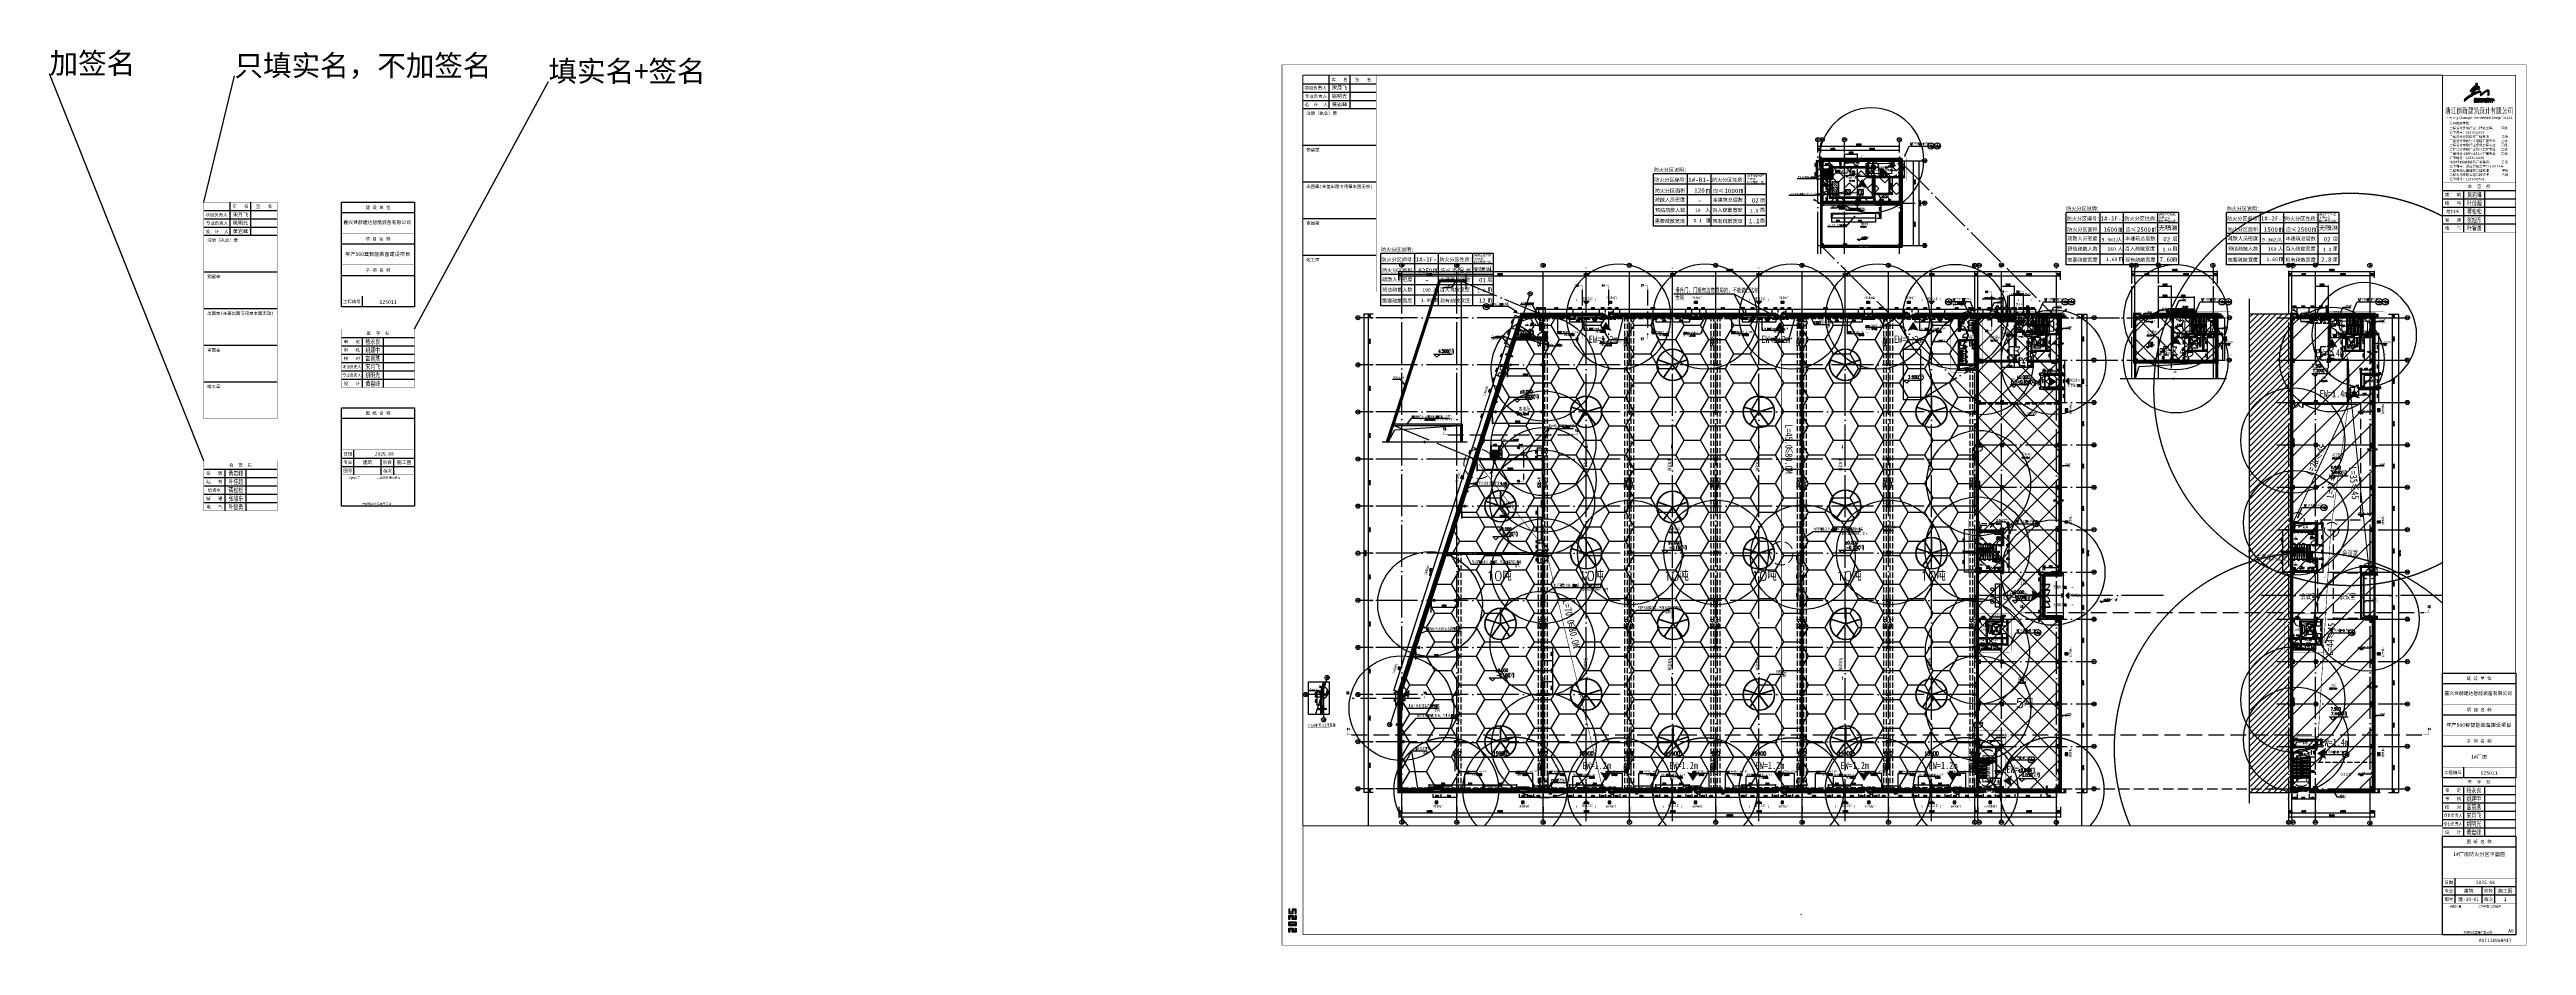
# Paper-space layout 'Layout1' of a CAD drawing. Extents: x -197424 to 39282, y -53590 to 31994.
# The model-space entities are those that its viewports show. They can reach past a viewport. Long polylines and large blocks are cut down to what shows.
import ezdxf
from ezdxf.enums import TextEntityAlignment as Align
from ezdxf.xclip import XClip

# ---------------------------------------------------------------- set-up
doc = ezdxf.new("R2010")
doc.units = 0
doc.header["$LTSCALE"] = 1000
doc.header["$MEASUREMENT"] = 0
doc.header["$XCLIPFRAME"] = 2
for name, pattern in [('10平面20250807_t3$0$10平面$0$DASH', [0.35, 0.25, -0.1]), ('10平面20250807_t3$0$10平面$1$DOTE', [2.42, 2, -0.2, 0.02, -0.2]), ('10平面20250807_t3$0$CENTER', [2, 1.25, -0.25, 0.25, -0.25]), ('10平面20250807_t3$0$DASH', [0.35, 0.25, -0.1]), ('10平面20250807_t3$0$DOTE', [2.42, 2, -0.2, 0.02, -0.2]), ('ACAD_ISO04W100', [30.5, 24, -3, 0.5, -3]), ('DASH', [0.35, 0.25, -0.1])]:
    doc.linetypes.add(name, pattern=pattern)
doc.layers.get('Defpoints').update_dxf_attribs({"color": 210})
for name, color, linetype in [('0-cxFrame', 155, 'Continuous'), ('10平面20250807_t3$0$10平面$0$WINDOW', 8, 'Continuous'), ('10平面20250807_t3$0$10平面$0$WINDOW_TEXT', 8, 'Continuous'), ('10平面20250807_t3$0$10平面$1$A-AXIS-DOTE', 8, '10平面20250807_t3$0$10平面$1$DOTE'), ('10平面20250807_t3$0$99平面图例外参$0$A-HATCH-2', 8, 'Continuous'), ('10平面20250807_t3$0$A-AXIS-D', 8, 'Continuous'), ('10平面20250807_t3$0$A-AXIS-DOTE', 8, '10平面20250807_t3$0$DOTE'), ('10平面20250807_t3$0$A-AXIS-DP', 8, 'Continuous'), ('10平面20250807_t3$0$A-AXIS-SYMB', 8, 'Continuous'), ('10平面20250807_t3$0$A-CURTAIN', 8, 'Continuous'), ('10平面20250807_t3$0$A-DRAIN', 8, 'Continuous'), ('10平面20250807_t3$0$A-HATCH-2', 8, 'Continuous'), ('10平面20250807_t3$0$A-HRAIL', 8, 'Continuous'), ('10平面20250807_t3$0$A-LIN-V', 8, 'Continuous'), ('10平面20250807_t3$0$A-SFCE', 8, 'Continuous'), ('10平面20250807_t3$0$A-STAIR', 8, 'Continuous'), ('10平面20250807_t3$0$A-TEXT', 8, 'Continuous'), ('10平面20250807_t3$0$A-WC', 8, 'Continuous'), ('10平面20250807_t3$0$A-WINDOW', 8, 'Continuous'), ('10平面20250807_t3$0$A-防火门窗', 8, 'Continuous'), ('10平面20250807_t3$0$A1$0$ICONS', 3, 'Continuous'), ('10平面20250807_t3$0$AS-COLN', 8, 'Continuous'), ('10平面20250807_t3$0$AS-WALL', 8, 'Continuous'), ('10平面20250807_t3$0$AS-结构边线层', 8, 'Continuous'), ('10平面20250807_t3$0$CURTWALL', 8, 'Continuous'), ('10平面20250807_t3$0$DIM_ELEV', 8, 'Continuous'), ('10平面20250807_t3$0$DIM_SYMB', 8, 'Continuous'), ('10平面20250807_t3$0$FH-line', 8, 'Continuous'), ('10平面20250807_t3$0$FH-tri', 8, 'Continuous'), ('10平面20250807_t3$0$PROMPT', 8, 'Continuous'), ('10平面20250807_t3$0$PUB_HATCH', 8, 'Continuous'), ('10平面20250807_t3$0$PUB_TEXT', 8, 'Continuous'), ('10平面20250807_t3$0$RP-N2-01$0$$0$A-WIND-J', 8, 'Continuous'), ('10平面20250807_t3$0$RP-N2-01$0$A-WIND-J', 8, 'Continuous'), ('10平面20250807_t3$0$SB_ZF消火栓', 10, 'Continuous'), ('10平面20250807_t3$0$WINDOW', 8, 'Continuous'), ('10平面20250807_t3$0$WINDOW_TEXT', 8, 'Continuous'), ('10平面20250807_t3$0$建-墙-填充', 8, 'Continuous'), ('10平面20250807_t3$0$建-墙-幕', 8, 'Continuous'), ('10平面20250807_t3$0$建-引出', 8, 'Continuous'), ('10平面20250807_t3$0$建-房间', 8, 'Continuous'), ('10平面20250807_t3$0$建-文字', 8, 'Continuous'), ('10平面20250807_t3$0$建-标高', 8, 'Continuous'), ('10平面20250807_t3$0$建-窗', 8, 'Continuous'), ('10平面20250807_t3$0$建-箭头', 8, 'Continuous'), ('10平面20250807_t3$0$建-门', 8, 'Continuous'), ('10平面20250807_t3$0$建-门窗编号', 8, 'Continuous'), ('10平面20250807_t3$1$A-STAIR', 150, 'Continuous'), ('A-LIN-V', 9, 'Continuous'), ('DIM_SYMB', 3, 'Continuous'), ('PUB_HATCH', 8, 'Continuous'), ('qianming', 155, 'Continuous'), ('SPACE', 7, 'Continuous'), ('建-图名', 3, 'Continuous'), ('建-尺寸', 3, 'Continuous'), ('指示', 1, 'Continuous'), ('防火分区', 240, 'Continuous')]:
    doc.layers.add(name, color=color, linetype=linetype)
for name, color, linetype, lineweight in [('0-cxText', 131, 'Continuous', 25), ('1-防火分区线', 201, 'DASH', 50), ('10平面20250807_t3$0$A-WALL-HATCH', 8, 'Continuous', 13), ('10平面20250807_t3$0$LG-ZF消防', 1, 'Continuous', 60), ('10平面20250807_t3$0$S-col', 8, 'Continuous', 0), ('10平面20250807_t3$0$THIN', 8, 'Continuous', 0), ('10平面20250807_t3$0$柱间支撑', 8, '10平面20250807_t3$0$CENTER', 0), ('s疏散距离', 1, 'ACAD_ISO04W100', 18)]:
    doc.layers.add(name, color=color, linetype=linetype, lineweight=lineweight)
doc.layers.add('10平面20250807_t3$0$A-加建区域', color=8, linetype='Continuous', plot=False)
doc.layers.add('x-修改', color=1, linetype='Continuous', plot=False)
doc.styles.add('-宋体', font='simsun.ttc', dxfattribs={"width": 0.8})
doc.styles.add('10平面20250807_t3$0$10平面$0$_TCH_WINDOW', font='SIMPLEX', dxfattribs={"height": 3.5, "bigfont": 'GBCBIG'})
doc.styles.add('10平面20250807_t3$0$_TCH_AXIS', font='COMPLEX', dxfattribs={"bigfont": 'GBCBIG'})
doc.styles.add('10平面20250807_t3$0$_TCH_DIM', font='SIMPLEX', dxfattribs={"bigfont": 'GBCBIG'})
doc.styles.add('10平面20250807_t3$0$_TCH_DIM_T3', font='SIMPLEX', dxfattribs={"width": 0.705882, "bigfont": 'GBCBIG'})
doc.styles.add('10平面20250807_t3$0$_TCH_LABEL', font='COMPLEX', dxfattribs={"bigfont": 'GBCBIG'})
doc.styles.add('10平面20250807_t3$0$_TCH_WINDOW', font='SIMPLEX', dxfattribs={"height": 3.5, "bigfont": 'GBCBIG'})
doc.styles.add('10平面20250807_t3$0$A-AREA', font='SIMPLEX', dxfattribs={"bigfont": 'GBCBIG'})
doc.styles.add('10平面20250807_t3$0$A-DIM_T3', font='SIMPLEX', dxfattribs={"width": 0.705882, "bigfont": 'GBCBIG'})
doc.styles.add('10平面20250807_t3$0$A-STANDARD', font='SIMPLEX', dxfattribs={"bigfont": 'GBCBIG'})
doc.styles.add('10平面20250807_t3$0$A-WIN-LABEL', font='SIMPLEX', dxfattribs={"bigfont": 'GBCBIG'})
doc.styles.add('10平面20250807_t3$0$Standard', font='gbenor.shx', dxfattribs={"bigfont": 'gbcbig.shx'})
doc.styles.add('10平面20250807_t3$0$TSSD_Rein', font='tj-romans1.shx', dxfattribs={"width": 0.7, "bigfont": 'tj-hztxt.shx'})
doc.styles.add('A-DIM_T3', font='SIMPLEX', dxfattribs={"width": 0.705882, "bigfont": 'GBCBIG'})
doc.styles.add('BZHZ', font='bzxw', dxfattribs={"width": 0.8, "bigfont": 'bzhz'})
doc.styles.add('cx_biaoti', font='')
doc.styles.add('分区$0$黑体', font='')
doc.styles.add('黑体', font='simhei.ttf', dxfattribs={"width": 0.7})
doc.styles.get('cx_biaoti').set_extended_font_data('SimSun')
doc.styles.get('分区$0$黑体').set_extended_font_data('SimHei')
doc.dimstyles.new('10平面20250807_t3$0$_TCH_ARCH&&100', dxfattribs={"dimtxt": 297.5, "dimasz": 100, "dimexe": 100, "dimexo": 100, "dimgap": 126.25, "dimtad": 1, "dimdec": 0, "dimzin": 0, "dimdsep": 46, "dimtxsty": '10平面20250807_t3$0$_TCH_DIM_T3', "dimblk": '10平面20250807_t3$0$_ArchTick', "dimcen": 0.09, "dimclrt": 7, "dimazin": 2, "dimtfac": 1, "dimtdec": 0, "dimtix": 1, "dimtmove": 2, "dimatfit": 3, "dimfxl": 0, "dimtolj": 1, "dimtzin": 0, "dimarcsym": 0})
doc.dimstyles.new('10平面20250807_t3$0$_TCH_ARCH&&250', dxfattribs={"dimtxt": 743.75, "dimasz": 250, "dimexe": 250, "dimexo": 250, "dimgap": 315.625, "dimtad": 1, "dimdec": 0, "dimzin": 0, "dimdsep": 46, "dimtxsty": '10平面20250807_t3$0$_TCH_DIM_T3', "dimblk": '10平面20250807_t3$0$_ArchTick', "dimcen": 0.09, "dimclrt": 7, "dimazin": 2, "dimtfac": 1, "dimtdec": 0, "dimtix": 1, "dimtmove": 2, "dimatfit": 3, "dimfxl": 0, "dimtolj": 1, "dimtzin": 0, "dimarcsym": 0})
doc.dimstyles.new('10平面20250807_t3$0$_TCH_ARCH&&50', dxfattribs={"dimtxt": 148.75, "dimasz": 50, "dimexe": 50, "dimexo": 50, "dimgap": 63.125, "dimtad": 1, "dimdec": 0, "dimzin": 0, "dimdsep": 46, "dimtxsty": '10平面20250807_t3$0$_TCH_DIM_T3', "dimblk": '10平面20250807_t3$0$_ArchTick', "dimcen": 0.09, "dimclrt": 7, "dimazin": 2, "dimtfac": 1, "dimtdec": 0, "dimtix": 1, "dimtmove": 2, "dimatfit": 3, "dimfxl": 0, "dimtolj": 1, "dimtzin": 0, "dimarcsym": 0})
doc.dimstyles.new('10平面20250807_t3$0$_TCH_ARCH&&80', dxfattribs={"dimtxt": 238, "dimasz": 80, "dimexe": 80, "dimexo": 80, "dimgap": 101, "dimtad": 1, "dimdec": 0, "dimzin": 0, "dimdsep": 46, "dimtxsty": '10平面20250807_t3$0$_TCH_DIM_T3', "dimblk": '10平面20250807_t3$0$_ArchTick', "dimcen": 0.09, "dimclrt": 7, "dimazin": 2, "dimtfac": 1, "dimtdec": 0, "dimtix": 1, "dimtmove": 2, "dimatfit": 3, "dimfxl": 0, "dimtolj": 1, "dimtzin": 0, "dimarcsym": 0})
doc.dimstyles.new('10平面20250807_t3$0$_TCH_ARROW&&80', dxfattribs={"dimtxt": 238, "dimasz": 160, "dimexe": 200, "dimexo": 240, "dimgap": 101, "dimtad": 1, "dimdec": 0, "dimzin": 0, "dimdsep": 46, "dimtxsty": '10平面20250807_t3$0$_TCH_DIM_T3', "dimcen": 0.09, "dimclrt": 7, "dimazin": 2, "dimtfac": 1, "dimtdec": 0, "dimtix": 1, "dimtmove": 2, "dimatfit": 3, "dimfxl": 0, "dimtolj": 1, "dimtzin": 0, "dimarcsym": 0})
doc.dimstyles.new('10平面20250807_t3$0$A-DIM&&100', dxfattribs={"dimtxt": 297.5, "dimasz": 100, "dimexe": 100, "dimexo": 100, "dimgap": 126.25, "dimtad": 1, "dimdec": 0, "dimzin": 0, "dimdsep": 46, "dimtxsty": '10平面20250807_t3$0$A-DIM_T3', "dimblk": '10平面20250807_t3$0$_ArchTick', "dimcen": 0.09, "dimclrt": 7, "dimazin": 2, "dimtfac": 1, "dimtdec": 0, "dimtix": 1, "dimtmove": 2, "dimatfit": 3, "dimfxl": 0, "dimtolj": 1, "dimtzin": 0, "dimarcsym": 0})
doc.dimstyles.new('A-DIM-100', dxfattribs={"dimscale": 100, "dimtxt": 2.975, "dimasz": 1, "dimexe": 2.5, "dimexo": 3, "dimgap": 1, "dimtad": 1, "dimdec": 0, "dimzin": 0, "dimdsep": 46, "dimtxsty": 'A-DIM_T3', "dimblk": 'ARCHTICK', "dimcen": 0.09, "dimclrt": 7, "dimazin": 2, "dimtfac": 1, "dimtdec": 0, "dimtix": 1, "dimtmove": 2, "dimatfit": 3, "dimfxl": 0, "dimtolj": 1, "dimtzin": 0, "dimarcsym": 0})
pattern_1 = [(45, (60, 0), (-60.000061, 60.000061), []), (135, (60, 0), (-60.000061, -60.000061), [])]
pattern_2 = [(180, (0, 0), (-1e-14, -238.125), []), (180, (-79.38, 79.38), (-1e-14, -238.125), [])]
pattern_3 = [(45, (25.49, 21.51), (-75.000002, 75.000002), [24, -82.06602]), (135, (192.46, 21.51), (-75.000002, -75.000002), [24, -82.06602])]

# ---------------------------------------------------------------- blocks, each defined once
blk = doc.blocks.new('zjcx_lan_huiqian(Dragon)')
for p, q in [((-7000, -800), (0, -800)), ((-7000, -1600), (0, -1600)), ((-5000, -800), (-5000, -4800)), ((-3000, -800), (-3000, -4800)), ((-7000, -2400), (0, -2400)), ((-7000, -3200), (0, -3200)), ((-7000, -4000), (0, -4000))]:
    blk.add_line(p, q)
at = {"const_width": 30}
blk.add_lwpolyline([(-7000, 0), (0, 0)], dxfattribs=at)
blk.add_lwpolyline([(-7000, 0), (0, 0), (0, -4800), (-7000, -4800)], close=True, dxfattribs=at)
at = {"style": '-宋体'}
for s, p in [('结   构', (-6000, -2000)), ('建   筑', (-6000, -1200)), ('会  签  栏', (-3500, -400)), ('暖   通', (-6000, -3600)), ('电   气', (-6000, -4400)), ('给排水', (-6000, -2800))]:
    blk.add_text(s, height=300, dxfattribs=at).set_placement(p, align=Align.MIDDLE)
blk = doc.blocks.new('T-汇签(Dragon)')
at = {"layer": '0-cxFrame'}
blk.add_blockref('zjcx_lan_huiqian(Dragon)', (0, 0), dxfattribs=at)
at = {"layer": 'qianming', "style": 'BZHZ', "width": 0.8}
for s, p in [('黄岩峰', (-3949, -1200)), ('叶佳超', (-3949, -2000)), ('蒋松松', (-3949, -2800)), ('叶智勇', (-3949, -4400)), ('张旭东', (-3949, -3600))]:
    blk.add_text(s, height=450, dxfattribs=at).set_placement(p, align=Align.MIDDLE)
blk = doc.blocks.new('zjcx_logo(Dragon)')
h = blk.add_hatch(color=186)
h.dxf.hatch_style = 1
h.paths.add_polyline_path([(-1404, -619), (-1417, -787), (-1287, -689), (-1064, -520), (-959, -449), (-898, -408), (-824, -360), (-732, -300), (-599, -219), (-513, -170), (-403, -111), (-304, -62), (-225, -27), (-197, -14), (-154, 2), (-117, 16), (-91, 25), (-29, 43), (19, 53), (36, 55), (58, 56), (78, 54), (90, 53), (100, 49), (110, 44), (119, 36), (125, 28), (130, 18), (133, 7), (134, -3), (125, -83), (119, -131), (110, -192), (110, -205), (112, -214), (115, -223), (120, -231), (126, -238), (134, -244), (142, -249), (153, -252), (165, -253), (176, -253), (187, -250), (198, -246), (202, -243), (210, -238), (221, -231), (236, -220), (267, -190), (303, -155), (316, -143), (351, -110), (382, -81), (409, -57), (425, -43), (461, -12), (495, 15), (499, 19), (503, 23), (518, 34), (556, 63), (572, 76), (597, 92), (634, 116), (693, 149), (732, 164), (769, 173), (784, 174), (801, 173), (816, 167), (825, 161), (832, 154), (833, 153), (833, 153), (833, 153), (833, 152), (833, 152), (833, 152), (834, 152), (834, 152), (834, 152), (834, 152), (834, 152), (836, 149), (836, 148), (836, 148), (836, 148), (836, 148), (836, 148), (836, 148), (836, 148), (836, 148), (836, 148), (836, 148), (836, 148), (836, 148), (836, 148), (836, 148), (836, 148), (836, 148), (836, 148), (836, 148), (836, 148), (836, 148), (836, 148), (836, 148), (836, 148), (836, 148), (836, 148), (836, 148), (836, 148), (836, 148), (836, 148), (836, 148), (836, 148), (836, 148), (836, 148), (837, 146), (838, 145), (843, 135), (845, 125), (846, 115), (847, 97), (843, 51), (818, -247), (947, -187), (969, 117), (965, 165), (960, 186), (950, 206), (938, 224), (923, 239), (906, 252), (886, 262), (865, 268), (841, 272), (815, 272), (790, 270), (766, 264), (730, 252), (681, 230), (632, 204), (572, 164), (501, 111), (434, 55), (367, -6), (310, -62), (264, -108), (228, -146), (216, -158), (212, -162), (209, -164), (205, -166), (200, -168), (196, -168), (191, -168), (187, -167), (183, -165), (179, -162), (178, -160), (177, -157), (176, -155), (176, -152), (177, -147), (189, -90), (203, -18), (205, 16), (203, 49), (198, 66), (190, 83), (179, 97), (166, 110), (151, 120), (134, 127), (116, 131), (76, 136), (35, 137), (-5, 134), (-17, 132), (-18, 132), (-19, 132), (-20, 132), (-20, 132), (-20, 132), (-21, 132), (-79, 123), (-124, 113), (-142, 109), (-145, 108), (-146, 107), (-157, 105), (-175, 100), (-195, 94), (-288, 63), (-410, 12), (-556, -58), (-700, -135), (-882, -245), (-1049, -355), (-1175, -444), (-1234, -488), (-1299, -536), (-1360, -584), (-1398, -614)])
h.paths.add_polyline_path([(-712, -82), (-650, 50), (-573, 176), (-507, 252), (-431, 319), (-346, 375), (-294, 398), (-239, 412), (-183, 419), (-152, 418), (-120, 412), (-91, 400), (-64, 383), (-44, 364), (-29, 343), (-17, 319), (-9, 293), (-5, 267), (-14, 290), (-26, 311), (-43, 329), (-63, 344), (-81, 353), (-100, 358), (-120, 360), (-140, 359), (-188, 349), (-232, 330), (-297, 288), (-356, 237), (-404, 182), (-426, 154), (-449, 114), (-468, 80), (-489, 37)])
edge = h.paths.add_edge_path()
edge.add_line((-433, 632), (-455, 612))
edge.add_line((-455, 612), (-481, 589))
edge.add_line((-481, 589), (-598, 484))
edge.add_line((-598, 484), (-666, 424))
edge.add_line((-666, 424), (-728, 360))
edge.add_line((-728, 360), (-766, 320))
edge.add_line((-766, 320), (-807, 265))
edge.add_line((-807, 265), (-837, 203))
edge.add_line((-837, 203), (-840, 192))
edge.add_line((-840, 192), (-844, 172))
edge.add_line((-844, 172), (-844, 163))
edge.add_line((-844, 163), (-842, 155))
edge.add_line((-842, 155), (-838, 146))
edge.add_line((-838, 146), (-834, 141))
edge.add_line((-834, 141), (-828, 137))
edge.add_line((-828, 137), (-821, 134))
edge.add_line((-821, 134), (-814, 133))
edge.add_line((-814, 133), (-807, 133))
edge.add_line((-807, 133), (-800, 134))
edge.add_line((-800, 134), (-783, 142))
edge.add_line((-783, 142), (-768, 151))
edge.add_line((-768, 151), (-765, 153))
edge.add_line((-765, 153), (-763, 154))
edge.add_line((-763, 154), (-761, 156))
edge.add_line((-761, 156), (-756, 160))
edge.add_line((-756, 160), (-749, 166))
edge.add_line((-749, 166), (-747, 168))
edge.add_line((-747, 168), (-723, 190))
edge.add_line((-723, 190), (-674, 236))
edge.add_line((-674, 236), (-628, 278))
edge.add_line((-628, 278), (-598, 304))
edge.add_line((-598, 304), (-568, 326))
edge.add_line((-568, 326), (-534, 351))
edge.add_line((-534, 351), (-476, 390))
edge.add_line((-476, 390), (-408, 428))
edge.add_line((-408, 428), (-400, 433))
edge.add_line((-400, 433), (-346, 461))
edge.add_line((-346, 461), (-335, 466))
edge.add_line((-335, 466), (-290, 486))
edge.add_line((-290, 486), (-275, 492))
edge.add_line((-275, 492), (-259, 498))
edge.add_line((-259, 498), (-243, 504))
edge.add_line((-243, 504), (-210, 514))
edge.add_line((-210, 514), (-192, 519))
edge.add_line((-192, 519), (-168, 524))
edge.add_line((-168, 524), (-143, 530))
edge.add_line((-143, 530), (-100, 535))
edge.add_line((-100, 535), (-65, 533))
edge.add_line((-65, 533), (-30, 525))
edge.add_line((-30, 525), (-15, 517))
edge.add_line((-15, 517), (0, 506))
edge.add_line((0, 506), (12, 493))
edge.add_line((12, 493), (21, 477))
edge.add_line((21, 477), (27, 461))
edge.add_line((27, 461), (30, 442))
edge.add_line((30, 442), (29, 425))
edge.add_line((29, 425), (25, 407))
edge.add_line((25, 407), (32, 424))
edge.add_line((32, 424), (36, 434))
edge.add_line((36, 434), (42, 457))
edge.add_line((42, 457), (45, 468))
edge.add_line((45, 468), (49, 488))
edge.add_line((49, 488), (49, 507))
edge.add_line((49, 507), (46, 525))
edge.add_line((46, 525), (40, 543))
edge.add_line((40, 543), (31, 558))
edge.add_line((31, 558), (13, 575))
edge.add_line((13, 575), (-8, 588))
edge.add_line((-8, 588), (-31, 596))
edge.add_line((-31, 596), (-55, 600))
edge.add_line((-55, 600), (-96, 604))
edge.add_line((-96, 604), (-133, 602))
edge.add_line((-133, 602), (-160, 599))
edge.add_line((-160, 599), (-196, 593))
edge.add_line((-196, 593), (-237, 584))
edge.add_line((-237, 584), (-262, 576))
edge.add_line((-262, 576), (-288, 569))
edge.add_line((-288, 569), (-293, 567))
edge.add_line((-293, 567), (-299, 565))
edge.add_line((-299, 565), (-300, 564))
edge.add_line((-300, 564), (-301, 564))
edge.add_line((-301, 564), (-302, 564))
edge.add_line((-302, 564), (-303, 563))
edge.add_line((-303, 563), (-304, 563))
edge.add_line((-304, 563), (-305, 563))
edge.add_line((-305, 563), (-306, 562))
edge.add_line((-306, 562), (-307, 562))
edge.add_line((-307, 562), (-353, 545))
edge.add_line((-353, 545), (-407, 515))
edge.add_line((-407, 515), (-409, 514))
edge.add_line((-409, 514), (-408, 514))
edge.add_line((-408, 514), (-405, 517))
edge.add_line((-405, 517), (-402, 521))
edge.add_line((-402, 521), (-397, 525))
edge.add_line((-397, 525), (-392, 530))
edge.add_line((-392, 530), (-387, 535))
edge.add_line((-387, 535), (-381, 540))
edge.add_line((-381, 540), (-365, 553))
edge.add_line((-365, 553), (-347, 568))
edge.add_line((-347, 568), (-342, 572))
edge.add_line((-342, 572), (-330, 582))
edge.add_line((-330, 582), (-328, 585))
edge.add_line((-328, 585), (-324, 587))
edge.add_line((-324, 587), (-314, 597))
edge.add_line((-314, 597), (-279, 629))
edge.add_line((-279, 629), (-266, 641))
edge.add_line((-266, 641), (-254, 653))
edge.add_line((-254, 653), (-237, 669))
edge.add_line((-237, 669), (-216, 693))
edge.add_line((-216, 693), (-208, 702))
edge.add_line((-208, 702), (-204, 706))
edge.add_line((-204, 706), (-200, 711))
edge.add_line((-200, 711), (-191, 721))
edge.add_line((-191, 721), (-187, 727))
edge.add_line((-187, 727), (-184, 731))
edge.add_line((-184, 731), (-183, 733))
edge.add_line((-183, 733), (-178, 741))
edge.add_line((-178, 741), (-167, 755))
edge.add_line((-167, 755), (-153, 782))
edge.add_line((-153, 782), (-143, 812))
edge.add_line((-143, 812), (-143, 824))
edge.add_line((-143, 824), (-143, 826))
edge.add_line((-143, 826), (-145, 840))
edge.add_line((-145, 840), (-150, 853))
edge.add_line((-150, 853), (-158, 865))
edge.add_line((-158, 865), (-167, 876))
edge.add_line((-167, 876), (-178, 885))
edge.add_line((-178, 885), (-191, 891))
edge.add_line((-191, 891), (-213, 897))
edge.add_line((-213, 897), (-236, 899))
edge.add_line((-236, 899), (-259, 896))
edge.add_line((-259, 896), (-281, 889))
edge.add_line((-281, 889), (-300, 878))
edge.add_line((-300, 878), (-316, 864))
edge.add_line((-316, 864), (-331, 847))
edge.add_arc((-322, 816), 32.5, 338.51419, 105.47079, ccw=False)
edge.add_line((-292, 804), (-299, 785))
edge.add_line((-299, 785), (-315, 761))
edge.add_line((-315, 761), (-326, 745))
edge.add_line((-326, 745), (-342, 725))
edge.add_line((-342, 725), (-370, 695))
edge.add_line((-370, 695), (-393, 670))
edge.add_line((-393, 670), (-419, 645))
edge.add_line((-419, 645), (-433, 632))
h = blk.add_hatch(color=186)
h.dxf.hatch_style = 1
edge = h.paths.add_edge_path()
edge.add_line((-372, -565), (-315, -565))
edge.add_arc((-314, -577), 11.4, 18.89554, 94.3928, ccw=False)
edge.add_line((-303, -573), (-294, -620))
edge.add_line((-294, -620), (-290, -626))
edge.add_line((-290, -626), (-220, -626))
edge.add_arc((-224, -618), 9.49, 295.11011, 12.93383)
edge.add_line((-214, -615), (-222, -572))
edge.add_arc((-256, -574), 34.6, 4.17607, 68.3146)
edge.add_line((-244, -542), (-415, -542))
edge.add_arc((-399, -587), 47.9, 108.85314, 147.56181)
edge.add_line((-440, -562), (-469, -626))
edge.add_line((-469, -626), (-410, -626))
edge.add_line((-410, -626), (-387, -578))
edge.add_arc((-362, -592), 28.7, 111.26087, 151.54855, ccw=False)
edge = h.paths.add_edge_path()
edge.add_line((-470, -897), (-250, -897))
edge.add_line((-250, -897), (-248, -898))
edge.add_line((-248, -898), (-251, -883))
edge.add_line((-251, -883), (-413, -880))
edge.add_arc((-410, -866), 15, 169.35312, 256.08138, ccw=False)
edge.add_line((-424, -863), (-397, -657))
edge.add_line((-397, -657), (-389, -656))
edge.add_line((-389, -656), (-388, -655))
edge.add_line((-388, -655), (-313, -655))
edge.add_line((-313, -655), (-306, -658))
edge.add_arc((-311, -663), 7.51, 333.03259, 47.97447, ccw=False)
edge.add_line((-304, -667), (-321, -791))
edge.add_arc((-341, -791), 20.6, 278.71059, 0.26939, ccw=False)
edge.add_line((-338, -811), (-369, -813))
edge.add_line((-369, -813), (-376, -814))
edge.add_line((-376, -814), (-377, -827))
edge.add_arc((-361, -818), 18.3, 211.08496, 248.62588)
edge.add_line((-368, -835), (-292, -835))
edge.add_line((-292, -835), (-277, -832))
edge.add_arc((-290, -784), 50, 285.32037, 358.76459)
edge.add_line((-240, -785), (-221, -647))
edge.add_arc((-233, -648), 11.5, 3.51941, 31.54666)
edge.add_line((-223, -642), (-232, -640))
edge.add_line((-232, -640), (-449, -640))
edge.add_line((-449, -640), (-459, -643))
edge.add_line((-459, -643), (-488, -861))
edge.add_arc((-452, -866), 36.4, 172.51878, 238.5972)
edge = h.paths.add_edge_path()
edge.add_arc((-139, -559), 28, 354.72782, 20.95173, ccw=False)
edge.add_line((-112, -562), (-150, -847))
edge.add_line((-150, -847), (-160, -850))
edge.add_line((-160, -850), (-199, -850))
edge.add_arc((-196, -838), 12.1, 157.53823, 259.66789, ccw=False)
edge.add_line((-208, -833), (-169, -548))
edge.add_line((-169, -548), (-161, -545))
edge.add_line((-161, -545), (-119, -545))
edge.add_arc((-119, -552), 6.79, 24.25811, 86.73561, ccw=False)
edge = h.paths.add_edge_path()
edge.add_line((-194, -898), (-68, -898))
edge.add_line((-68, -898), (-62, -895))
edge.add_arc((-109, -838), 73.5, 309.69803, 351.80871)
edge.add_line((-36, -849), (4, -545))
edge.add_arc((-1, -544), 4.63, 347.67082, 49.41767)
edge.add_arc((-9, -558), 20.6, 56.68372, 79.18321)
edge.add_line((-5, -538), (-52, -538))
edge.add_arc((-51, -554), 16.4, 91.33263, 127.03986)
edge.add_arc((-58, -544), 4.85, 133.80873, 168.49542)
edge.add_line((-63, -543), (-103, -854))
edge.add_arc((-129, -854), 25.6, 303.0211, 359.8084, ccw=False)
edge.add_line((-115, -875), (-128, -879))
edge.add_line((-128, -879), (-193, -880))
edge.add_arc((-180, -890), 16.3, 142.79141, 207.15487)
edge = h.paths.add_edge_path()
edge.add_line((123, -557), (128, -541))
edge.add_line((128, -541), (137, -538))
edge.add_line((137, -538), (187, -538))
edge.add_arc((183, -552), 14.7, 331.9586, 74.43788, ccw=False)
edge.add_line((196, -559), (269, -562))
edge.add_arc((254, -570), 17.2, 352.8314, 26.38917, ccw=False)
edge.add_line((271, -572), (268, -579))
edge.add_line((268, -579), (266, -581))
edge.add_line((266, -581), (256, -581))
edge.add_line((256, -581), (254, -580))
edge.add_line((254, -580), (112, -581))
edge.add_line((112, -581), (110, -580))
edge.add_line((110, -580), (53, -580))
edge.add_line((53, -580), (52, -581))
edge.add_line((52, -581), (44, -581))
edge.add_line((44, -581), (43, -575))
edge.add_line((43, -575), (45, -563))
edge.add_line((45, -563), (115, -559))
edge.add_line((115, -559), (123, -557))
edge = h.paths.add_edge_path()
edge.add_arc((58, -751), 5.69, 2.93572, 38.52856, ccw=False)
edge.add_line((64, -751), (38, -896))
edge.add_line((38, -896), (38, -898))
edge.add_line((38, -898), (1, -898))
edge.add_line((1, -898), (-5, -898))
edge.add_arc((-50, -872), 51.3, 330.03006, 356.64264)
edge.add_line((2, -875), (25, -747))
edge.add_line((25, -747), (31, -745))
edge.add_line((31, -745), (58, -745))
edge.add_arc((53, -760), 15.8, 50.02603, 70.05817, ccw=False)
edge = h.paths.add_edge_path()
edge.add_line((55, -592), (62, -592))
edge.add_line((62, -592), (64, -593))
edge.add_line((64, -593), (101, -593))
edge.add_line((101, -593), (103, -592))
edge.add_line((103, -592), (110, -592))
edge.add_line((110, -592), (111, -598))
edge.add_line((111, -598), (113, -625))
edge.add_line((113, -625), (115, -638))
edge.add_line((115, -638), (176, -638))
edge.add_line((176, -638), (191, -592))
edge.add_line((191, -592), (200, -592))
edge.add_line((200, -592), (202, -593))
edge.add_line((202, -593), (248, -593))
edge.add_line((248, -593), (250, -592))
edge.add_line((250, -592), (255, -592))
edge.add_line((255, -592), (255, -595))
edge.add_line((255, -595), (246, -624))
edge.add_arc((256, -631), 11.5, 145.89681, 210.54086)
edge.add_arc((241, -691), 54.6, 66.73558, 84.76006, ccw=False)
edge.add_line((262, -641), (265, -647))
edge.add_arc((256, -649), 9.23, 274.46857, 13.00027, ccw=False)
edge.add_line((257, -658), (190, -660))
edge.add_line((190, -660), (186, -661))
edge.add_line((186, -661), (179, -697))
edge.add_arc((185, -696), 5.99, 186.91758, 264.62619)
edge.add_line((185, -702), (247, -703))
edge.add_arc((244, -714), 10.7, 313.97052, 74.10965, ccw=False)
edge.add_line((251, -721), (176, -724))
edge.add_line((176, -724), (159, -856))
edge.add_arc((103, -853), 56.4, 306.87915, 356.89777, ccw=False)
edge.add_line((137, -898), (56, -898))
edge.add_line((56, -898), (62, -878))
edge.add_line((62, -878), (64, -875))
edge.add_line((64, -875), (68, -873))
edge.add_line((68, -873), (77, -871))
edge.add_arc((78, -862), 9.14, 264.56776, 5.34397)
edge.add_line((87, -862), (104, -737))
edge.add_arc((94, -733), 10.7, 338.74451, 84.00887)
edge.add_line((96, -723), (25, -721))
edge.add_arc((34, -713), 12.2, 144.53162, 222.72258, ccw=False)
edge.add_arc((31, -714), 11.1, 84.06289, 130.83249, ccw=False)
edge.add_line((32, -703), (101, -702))
edge.add_line((101, -702), (107, -700))
edge.add_line((107, -700), (108, -700))
edge.add_line((108, -700), (113, -668))
edge.add_arc((107, -667), 7.02, 352.00278, 83.61958)
edge.add_line((107, -660), (37, -658))
edge.add_line((37, -658), (31, -656))
edge.add_arc((38, -649), 10.4, 80.08641, 222.41124, ccw=False)
edge.add_line((40, -639), (53, -638))
edge.add_line((53, -638), (53, -593))
edge.add_line((53, -593), (55, -593))
edge.add_line((55, -593), (55, -592))
edge = h.paths.add_edge_path()
edge.add_arc((228, -755), 10.9, 342.21849, 70.61556, ccw=False)
edge.add_line((239, -758), (228, -882))
edge.add_arc((273, -888), 45.2, 172.96333, 192.65476)
edge.add_line((229, -898), (178, -898))
edge.add_arc((127, -876), 54.9, 336.98391, 358.70886)
edge.add_line((182, -877), (194, -749))
edge.add_line((194, -749), (194, -747))
edge.add_line((194, -747), (200, -745))
edge.add_line((200, -745), (232, -745))
edge = h.paths.add_edge_path()
edge.add_line((503, -561), (496, -562))
edge.add_line((496, -562), (368, -564))
edge.add_arc((370, -571), 7.29, 105.68479, 178.6651)
edge.add_line((363, -571), (358, -616))
edge.add_line((358, -616), (358, -620))
edge.add_arc((361, -620), 2.85, 189.50087, 274.16637)
edge.add_line((361, -622), (490, -624))
edge.add_line((490, -624), (495, -626))
edge.add_arc((483, -634), 14.3, 320.58308, 35.58773, ccw=False)
edge.add_line((494, -643), (469, -648))
edge.add_line((469, -648), (434, -898))
edge.add_line((434, -898), (377, -898))
edge.add_arc((381, -894), 4.94, 183.46145, 225.75062, ccw=False)
edge.add_line((376, -894), (407, -653))
edge.add_arc((399, -653), 7.96, 2.1679, 44.2283)
edge.add_line((405, -648), (403, -646))
edge.add_line((403, -646), (358, -646))
edge.add_arc((362, -656), 11.3, 112.7163, 146.72014)
edge.add_line((353, -650), (320, -863))
edge.add_arc((237, -848), 84.4, 323.85528, 349.57772, ccw=False)
edge.add_line((305, -898), (239, -898))
edge.add_line((239, -898), (245, -877))
edge.add_line((245, -877), (246, -874))
edge.add_arc((256, -885), 15, 97.81362, 133.86818, ccw=False)
edge.add_line((254, -870), (300, -546))
edge.add_arc((309, -554), 12.1, 90.94326, 137.95811, ccw=False)
edge.add_line((309, -542), (497, -542))
edge.add_arc((495, -553), 11.3, 316.30021, 78.83388, ccw=False)
edge = h.paths.add_edge_path()
edge.add_line((649, -544), (651, -578))
edge.add_arc((640, -580), 11.7, 285.71807, 11.70387, ccw=False)
edge.add_line((643, -592), (580, -591))
edge.add_arc((581, -581), 10.1, 232.28685, 262.06195, ccw=False)
edge.add_arc((578, -585), 5.08, 189.86821, 228.06029, ccw=False)
edge.add_line((573, -586), (570, -554))
edge.add_arc((591, -554), 20.3, 128.18902, 179.8773, ccw=False)
edge.add_line((578, -538), (642, -538))
edge.add_arc((641, -547), 9.1, 19.52522, 83.24008, ccw=False)
edge = h.paths.add_edge_path()
edge.add_line((534, -628), (565, -630))
edge.add_arc((561, -639), 9.9, 14.99273, 68.78885, ccw=False)
edge.add_line((571, -637), (541, -863))
edge.add_line((541, -863), (541, -886))
edge.add_line((541, -886), (550, -898))
edge.add_line((550, -898), (641, -898))
edge.add_line((641, -898), (641, -884))
edge.add_arc((634, -883), 7.15, 350.15546, 82.57553)
edge.add_line((635, -876), (610, -875))
edge.add_line((610, -875), (608, -868))
edge.add_line((608, -868), (641, -623))
edge.add_arc((631, -618), 10.8, 331.57994, 66.36661)
edge.add_line((635, -608), (535, -608))
edge.add_line((535, -608), (526, -614))
edge.add_arc((536, -618), 10.6, 159.68796, 260.66864)
edge = h.paths.add_edge_path()
edge.add_arc((693, -601), 15.8, 274.13314, 11.69545, ccw=False)
edge.add_arc((695, -623), 6.69, 101.3793, 192.92077)
edge.add_arc((615, -625), 73.2, 348.81597, 0.554, ccw=False)
edge.add_arc((698, -637), 10.9, 194.31907, 249.68762)
edge.add_line((694, -647), (728, -647))
edge.add_arc((725, -603), 44.5, 273.23858, 353.69691)
edge.add_line((770, -607), (772, -587))
edge.add_line((772, -587), (776, -566))
edge.add_line((776, -566), (908, -566))
edge.add_line((908, -566), (910, -574))
edge.add_line((910, -574), (905, -620))
edge.add_arc((959, -606), 55.9, 194.85061, 207.61208)
edge.add_line((910, -632), (912, -635))
edge.add_arc((954, -581), 68.1, 232.01246, 255.28682)
edge.add_line((937, -647), (979, -647))
edge.add_arc((978, -635), 12.3, 273.58089, 308.49109)
edge.add_arc((965, -631), 25.2, 327.87798, 21.88684)
edge.add_arc((973, -630), 17.2, 28.11813, 70.13193)
edge.add_arc((1049, -599), 71.8, 164.51198, 191.90234, ccw=False)
edge.add_line((980, -580), (983, -557))
edge.add_line((983, -557), (982, -550))
edge.add_line((982, -550), (979, -544))
edge.add_line((979, -544), (721, -544))
edge.add_arc((725, -554), 10.6, 109.95804, 166.92412)
edge.add_line((714, -551), (708, -598))
edge = h.paths.add_edge_path()
edge.add_line((1146, -544), (1148, -578))
edge.add_arc((1137, -581), 11.7, 285.71807, 11.70387, ccw=False)
edge.add_line((1140, -592), (1077, -591))
edge.add_arc((1078, -581), 10.1, 232.28685, 262.06195, ccw=False)
edge.add_arc((1075, -585), 5.08, 189.86821, 228.06029, ccw=False)
edge.add_line((1070, -586), (1067, -554))
edge.add_arc((1088, -554), 20.3, 128.18902, 179.8773, ccw=False)
edge.add_line((1075, -538), (1139, -538))
edge.add_arc((1137, -547), 9.1, 19.52522, 83.24008, ccw=False)
edge = h.paths.add_edge_path()
edge.add_line((1031, -629), (1062, -630))
edge.add_arc((1058, -640), 9.9, 14.99273, 68.78885, ccw=False)
edge.add_line((1068, -637), (1038, -863))
edge.add_line((1038, -863), (1038, -886))
edge.add_line((1038, -886), (1047, -898))
edge.add_line((1047, -898), (1138, -898))
edge.add_line((1138, -898), (1138, -885))
edge.add_arc((1131, -883), 7.15, 350.15546, 82.57553)
edge.add_line((1132, -876), (1107, -876))
edge.add_line((1107, -876), (1105, -868))
edge.add_line((1105, -868), (1137, -624))
edge.add_arc((1128, -618), 10.8, 331.57994, 66.36661)
edge.add_line((1132, -609), (1032, -609))
edge.add_line((1032, -609), (1023, -615))
edge.add_arc((1033, -618), 10.6, 159.68796, 260.66864)
edge = h.paths.add_edge_path()
edge.add_line((1181, -682), (1274, -684))
edge.add_arc((1268, -691), 9.1, 10.6545, 49.67894, ccw=False)
edge.add_line((1277, -689), (1250, -895))
edge.add_line((1250, -895), (1252, -896))
edge.add_line((1252, -896), (1252, -898))
edge.add_line((1252, -898), (1312, -898))
edge.add_line((1312, -898), (1313, -892))
edge.add_line((1313, -892), (1340, -689))
edge.add_line((1340, -689), (1341, -685))
edge.add_line((1341, -685), (1464, -684))
edge.add_arc((1447, -671), 21.2, 322.14414, 30.61106)
edge.add_line((1465, -661), (1352, -661))
edge.add_line((1352, -661), (1343, -655))
edge.add_line((1343, -655), (1358, -550))
edge.add_arc((1349, -548), 8.68, 346.76013, 78.30399)
edge.add_line((1351, -539), (1304, -539))
edge.add_arc((1305, -546), 6.98, 97.51297, 154.6127)
edge.add_line((1299, -543), (1285, -647))
edge.add_arc((1270, -645), 14.6, 274.64509, 354.62105, ccw=False)
edge.add_line((1271, -660), (1180, -661))
edge.add_arc((1182, -672), 10.8, 104.43576, 265.29365)
edge = h.paths.add_edge_path()
edge.add_arc((875, -684), 106, 357.44715, 9.99523)
edge.add_arc((973, -667), 6.36, 14.46934, 89.99572)
edge.add_line((973, -661), (694, -661))
edge.add_line((694, -661), (687, -663))
edge.add_line((687, -663), (685, -667))
edge.add_line((685, -667), (686, -680))
edge.add_line((686, -680), (902, -680))
edge.add_arc((903, -683), 3.29, 32.90594, 94.76591, ccw=False)
edge.add_line((905, -682), (893, -694))
edge.add_line((893, -694), (825, -750))
edge.add_line((825, -750), (816, -758))
edge.add_line((816, -758), (808, -752))
edge.add_line((808, -752), (767, -711))
edge.add_line((767, -711), (760, -710))
edge.add_line((760, -710), (695, -708))
edge.add_line((695, -708), (690, -708))
edge.add_line((690, -708), (683, -709))
edge.add_line((683, -709), (768, -795))
edge.add_arc((765, -801), 7, 283.97637, 62.4248, ccw=False)
edge.add_line((766, -808), (666, -898))
edge.add_line((666, -898), (752, -897))
edge.add_line((752, -897), (809, -847))
edge.add_line((809, -847), (847, -887))
edge.add_arc((820, -919), 41.8, 31.51695, 49.64377, ccw=False)
edge.add_line((856, -897), (941, -898))
edge.add_line((941, -898), (854, -803))
edge.add_line((854, -803), (971, -707))
edge.add_line((971, -707), (980, -689))
edge = h.paths.add_edge_path(flags=17)
edge.add_line((816, -757), (817, -757))
edge.add_arc((947, -683), 33.5, 314.94454, 350.31038)
blk.add_line((816, -757), (817, -757))
for points in [[(-1404, -619), (-1417, -787), (-1287, -689), (-1064, -520), (-959, -449), (-898, -408), (-824, -360), (-732, -300), (-599, -219), (-513, -170), (-403, -111), (-304, -62), (-225, -27), (-197, -14), (-154, 2), (-117, 16), (-91, 25), (-29, 43), (19, 53), (36, 55), (58, 56), (78, 54), (90, 53), (100, 49), (110, 44), (119, 36), (125, 28), (130, 18), (133, 7), (134, -3), (125, -83), (119, -131), (110, -192), (110, -205), (112, -214), (115, -223), (120, -231), (126, -238), (134, -244), (142, -249), (153, -252), (165, -253), (176, -253), (187, -250), (198, -246), (202, -243), (210, -238), (221, -231), (236, -220), (267, -190), (303, -155), (316, -143), (351, -110), (382, -81), (409, -57), (425, -43), (461, -12), (495, 15), (499, 19), (503, 23), (518, 34), (556, 63), (572, 76), (597, 92), (634, 116), (693, 149), (732, 164), (769, 173), (784, 174), (801, 173), (816, 167), (825, 161), (832, 154), (833, 153), (833, 153), (833, 153), (833, 152), (833, 152), (833, 152), (834, 152), (834, 152), (834, 152), (834, 152), (834, 152), (836, 149), (836, 148), (836, 148), (836, 148), (836, 148), (836, 148), (836, 148), (836, 148), (836, 148), (836, 148), (836, 148), (836, 148), (836, 148), (836, 148), (836, 148), (836, 148), (836, 148), (836, 148), (836, 148), (836, 148), (836, 148), (836, 148), (836, 148), (836, 148), (836, 148), (836, 148), (836, 148), (836, 148), (836, 148), (836, 148), (836, 148), (836, 148), (836, 148), (836, 148), (837, 146), (838, 145), (843, 135), (845, 125), (846, 115), (847, 97), (843, 51), (818, -247), (947, -187), (969, 117), (965, 165), (960, 186), (950, 206), (938, 224), (923, 239), (906, 252), (886, 262), (865, 268), (841, 272), (815, 272), (790, 270), (766, 264), (730, 252), (681, 230), (632, 204), (572, 164), (501, 111), (434, 55), (367, -6), (310, -62), (264, -108), (228, -146), (216, -158), (212, -162), (209, -164), (205, -166), (200, -168), (196, -168), (191, -168), (187, -167), (183, -165), (179, -162), (178, -160), (177, -157), (176, -155), (176, -152), (177, -147), (189, -90), (203, -18), (205, 16), (203, 49), (198, 66), (190, 83), (179, 97), (166, 110), (151, 120), (134, 127), (116, 131), (76, 136), (35, 137), (-5, 134), (-17, 132), (-18, 132), (-19, 132), (-20, 132), (-20, 132), (-20, 132), (-21, 132), (-79, 123), (-124, 113), (-142, 109), (-145, 108), (-146, 107), (-157, 105), (-175, 100), (-195, 94), (-288, 63), (-410, 12), (-556, -58), (-700, -135), (-882, -245), (-1049, -355), (-1175, -444), (-1234, -488), (-1299, -536), (-1360, -584), (-1398, -614), (-1404, -619), (-1404, -619)], [(-1404, -619), (-1417, -787), (-1287, -689), (-1064, -520), (-959, -449), (-898, -408), (-824, -360), (-732, -300), (-599, -219), (-513, -170), (-403, -111), (-304, -62), (-225, -27), (-197, -14), (-154, 2), (-117, 16), (-91, 25), (-29, 43), (19, 53), (36, 55), (58, 56), (78, 54), (90, 53), (100, 49), (110, 44), (119, 36), (125, 28), (130, 18), (133, 7), (134, -3), (125, -83), (119, -131), (110, -192), (110, -205), (112, -214), (115, -223), (120, -231), (126, -238), (134, -244), (142, -249), (153, -252), (165, -253), (176, -253), (187, -250), (198, -246), (202, -243), (210, -238), (221, -231), (236, -220), (267, -190), (303, -155), (316, -143), (351, -110), (382, -81), (409, -57), (425, -43), (461, -12), (495, 15), (499, 19), (503, 23), (518, 34), (556, 63), (572, 76), (597, 92), (634, 116), (693, 149), (732, 164), (769, 173), (784, 174), (801, 173), (816, 167), (825, 161), (832, 154), (833, 153), (833, 153), (833, 153), (833, 152), (833, 152), (833, 152), (834, 152), (834, 152), (834, 152), (834, 152), (834, 152), (836, 149), (836, 148), (836, 148), (836, 148), (836, 148), (836, 148), (836, 148), (836, 148), (836, 148), (836, 148), (836, 148), (836, 148), (836, 148), (836, 148), (836, 148), (836, 148), (836, 148), (836, 148), (836, 148), (836, 148), (836, 148), (836, 148), (836, 148), (836, 148), (836, 148), (836, 148), (836, 148), (836, 148), (836, 148), (836, 148), (836, 148), (836, 148), (836, 148), (836, 148), (837, 146), (838, 145), (843, 135), (845, 125), (846, 115), (847, 97), (843, 51), (818, -247), (947, -187), (969, 117), (965, 165), (960, 186), (950, 206), (938, 224), (923, 239), (906, 252), (886, 262), (865, 268), (841, 272), (815, 272), (790, 270), (766, 264), (730, 252), (681, 230), (632, 204), (572, 164), (501, 111), (434, 55), (367, -6), (310, -62), (264, -108), (228, -146), (216, -158), (212, -162), (209, -164), (205, -166), (200, -168), (196, -168), (191, -168), (187, -167), (183, -165), (179, -162), (178, -160), (177, -157), (176, -155), (176, -152), (177, -147), (189, -90), (203, -18), (205, 16), (203, 49), (198, 66), (190, 83), (179, 97), (166, 110), (151, 120), (134, 127), (116, 131), (76, 136), (35, 137), (-5, 134), (-17, 132), (-18, 132), (-19, 132), (-20, 132), (-20, 132), (-20, 132), (-21, 132), (-79, 123), (-124, 113), (-142, 109), (-145, 108), (-146, 107), (-157, 105), (-175, 100), (-195, 94), (-288, 63), (-410, 12), (-556, -58), (-700, -135), (-882, -245), (-1049, -355), (-1175, -444), (-1234, -488), (-1299, -536), (-1360, -584), (-1398, -614), (-1404, -619), (-1404, -619)], [(-433, 632), (-455, 612), (-481, 589), (-598, 484), (-666, 424), (-728, 360), (-766, 320), (-807, 265), (-837, 203), (-840, 192), (-844, 172), (-844, 163), (-842, 155), (-838, 146), (-834, 141), (-828, 137), (-821, 134), (-814, 133), (-807, 133), (-800, 134), (-783, 142), (-768, 151), (-765, 153), (-763, 154), (-761, 156), (-756, 160), (-749, 166), (-747, 168), (-723, 190), (-674, 236), (-628, 278), (-598, 304), (-568, 326), (-534, 351), (-476, 390), (-408, 428), (-400, 433), (-346, 461), (-335, 466), (-290, 486), (-275, 492), (-259, 498), (-243, 504), (-210, 514), (-192, 519), (-168, 524), (-143, 530), (-100, 535), (-65, 533), (-30, 525), (-15, 517), (0, 506), (12, 493), (21, 477), (27, 461), (30, 442), (29, 425), (25, 407), (32, 424), (36, 434), (42, 457), (45, 468), (49, 488), (49, 507), (46, 525), (40, 543), (31, 558), (13, 575), (-8, 588), (-31, 596), (-55, 600), (-96, 604), (-133, 602), (-160, 599), (-196, 593), (-237, 584), (-262, 576), (-288, 569), (-293, 567), (-299, 565), (-300, 564), (-301, 564), (-302, 564), (-303, 563), (-304, 563), (-305, 563), (-306, 562), (-307, 562), (-353, 545), (-407, 515), (-409, 514), (-408, 514), (-405, 517), (-402, 521), (-397, 525), (-392, 530), (-387, 535), (-381, 540), (-365, 553), (-347, 568), (-342, 572), (-330, 582), (-328, 585), (-324, 587), (-314, 597), (-279, 629), (-266, 641), (-254, 653), (-237, 669), (-216, 693), (-208, 702), (-204, 706), (-200, 711), (-191, 721), (-187, 727), (-184, 731), (-183, 733), (-178, 741), (-167, 755), (-153, 782), (-143, 812), (-143, 824), (-143, 826), (-145, 840), (-150, 853), (-158, 865), (-167, 876), (-178, 885), (-191, 891), (-213, 897), (-236, 899), (-259, 896), (-281, 889), (-300, 878), (-316, 864), (-331, 847)], [(-433, 632), (-455, 612), (-481, 589), (-598, 484), (-666, 424), (-728, 360), (-766, 320), (-807, 265), (-837, 203), (-840, 192), (-844, 172), (-844, 163), (-842, 155), (-838, 146), (-834, 141), (-828, 137), (-821, 134), (-814, 133), (-807, 133), (-800, 134), (-783, 142), (-768, 151), (-765, 153), (-763, 154), (-761, 156), (-756, 160), (-749, 166), (-747, 168), (-723, 190), (-674, 236), (-628, 278), (-598, 304), (-568, 326), (-534, 351), (-476, 390), (-408, 428), (-400, 433), (-346, 461), (-335, 466), (-290, 486), (-275, 492), (-259, 498), (-243, 504), (-210, 514), (-192, 519), (-168, 524), (-143, 530), (-100, 535), (-65, 533), (-30, 525), (-15, 517), (0, 506), (12, 493), (21, 477), (27, 461), (30, 442), (29, 425), (25, 407), (32, 424), (36, 434), (42, 457), (45, 468), (49, 488), (49, 507), (46, 525), (40, 543), (31, 558), (13, 575), (-8, 588), (-31, 596), (-55, 600), (-96, 604), (-133, 602), (-160, 599), (-196, 593), (-237, 584), (-262, 576), (-288, 569), (-293, 567), (-299, 565), (-300, 564), (-301, 564), (-302, 564), (-303, 563), (-304, 563), (-305, 563), (-306, 562), (-307, 562), (-353, 545), (-407, 515), (-409, 514), (-408, 514), (-405, 517), (-402, 521), (-397, 525), (-392, 530), (-387, 535), (-381, 540), (-365, 553), (-347, 568), (-342, 572), (-330, 582), (-328, 585), (-324, 587), (-314, 597), (-279, 629), (-266, 641), (-254, 653), (-237, 669), (-216, 693), (-208, 702), (-204, 706), (-200, 711), (-191, 721), (-187, 727), (-184, 731), (-183, 733), (-178, 741), (-167, 755), (-153, 782), (-143, 812), (-143, 824), (-143, 826), (-145, 840), (-150, 853), (-158, 865), (-167, 876), (-178, 885), (-191, 891), (-213, 897), (-236, 899), (-259, 896), (-281, 889), (-300, 878), (-316, 864), (-331, 847)], [(-712, -82), (-650, 50), (-573, 176), (-507, 252), (-431, 319), (-346, 375), (-294, 398), (-239, 412), (-183, 419), (-152, 418), (-120, 412), (-91, 400), (-64, 383), (-44, 364), (-29, 343), (-17, 319), (-9, 293), (-5, 267), (-14, 290), (-26, 311), (-43, 329), (-63, 344), (-81, 353), (-100, 358), (-120, 360), (-140, 359), (-188, 349), (-232, 330), (-297, 288), (-356, 237), (-404, 182), (-426, 154), (-449, 114), (-468, 80), (-489, 37), (-712, -82)], [(-712, -82), (-650, 50), (-573, 176), (-507, 252), (-431, 319), (-346, 375), (-294, 398), (-239, 412), (-183, 419), (-152, 418), (-120, 412), (-91, 400), (-64, 383), (-44, 364), (-29, 343), (-17, 319), (-9, 293), (-5, 267), (-14, 290), (-26, 311), (-43, 329), (-63, 344), (-81, 353), (-100, 358), (-120, 360), (-140, 359), (-188, 349), (-232, 330), (-297, 288), (-356, 237), (-404, 182), (-426, 154), (-449, 114), (-468, 80), (-489, 37), (-712, -82)], [(-292, 804), (-299, 785), (-315, 761), (-326, 745), (-342, 725), (-370, 695), (-393, 670), (-419, 645), (-433, 632)], [(-292, 804), (-299, 785), (-315, 761), (-326, 745), (-342, 725), (-370, 695), (-393, 670), (-419, 645), (-433, 632)]]:
    blk.add_lwpolyline(points)
for points in [[(-470, -897), (-250, -897), (-248, -898), (-251, -883), (-413, -880, -0.3975858), (-424, -863), (-397, -657), (-389, -656), (-388, -655), (-313, -655), (-306, -658, -0.3391715), (-304, -667), (-321, -791, -0.3716921), (-338, -811), (-369, -813), (-376, -814), (-377, -827, 0.1652841), (-368, -835), (-292, -835), (-277, -832, 0.331901), (-240, -785), (-221, -647, 0.1229053), (-223, -642), (-232, -640), (-449, -640), (-459, -643), (-488, -861, 0.2965858)], [(-372, -565), (-315, -565, -0.3418758), (-303, -573), (-294, -620), (-290, -626), (-220, -626, 0.3532532), (-214, -615), (-222, -572, 0.2873996), (-244, -542), (-415, -542, 0.170523), (-440, -562), (-469, -626), (-410, -626), (-387, -578, -0.1776215)], [(-113, -549, -0.1149254), (-112, -562), (-150, -847), (-160, -850), (-199, -850, -0.4776702), (-208, -833), (-169, -548), (-161, -545), (-119, -545, -0.2795696)], [(-194, -898), (-68, -898), (-62, -895, 0.1858386), (-36, -849), (4, -545, 0.2761354), (2, -541, 0.0984892), (-5, -538), (-52, -538, 0.1570752), (-61, -541, 0.1525155), (-63, -543), (-103, -854, -0.25298), (-115, -875), (-128, -879), (-193, -880, 0.2884624)], [(63, -747, -0.1565638), (64, -751), (38, -896), (38, -898), (1, -898), (-5, -898, 0.116644), (2, -875), (25, -747), (31, -745), (58, -745, -0.08763)], [(55, -592), (62, -592), (64, -593), (101, -593), (103, -592), (110, -592), (111, -598), (113, -625), (115, -638), (176, -638), (191, -592), (200, -592), (202, -593), (248, -593), (250, -592), (255, -592), (255, -595), (246, -624, 0.2897891), (246, -637, -0.0788092), (262, -641), (265, -647, -0.458531), (257, -658), (190, -660), (186, -661), (179, -697, 0.3526884), (185, -702), (247, -703, -0.57816), (251, -721), (176, -724), (159, -856, -0.2217799), (137, -898), (56, -898), (62, -878), (64, -875), (68, -873), (77, -871, 0.4704375), (87, -862), (104, -737, 0.4945803), (96, -723), (25, -721, -0.3550566), (24, -706, -0.2069517), (32, -703), (101, -702), (107, -700), (108, -700), (113, -668, 0.4225029), (107, -660), (37, -658), (31, -656, -0.7154337), (40, -639), (53, -638), (53, -593), (55, -593)], [(123, -557), (128, -541), (137, -538), (187, -538, -0.4795451), (196, -559), (269, -562, -0.1474788), (271, -572), (268, -579), (266, -581), (256, -581), (254, -580), (112, -581), (110, -580), (53, -580), (52, -581), (44, -581), (43, -575), (45, -563), (115, -559)], [(232, -745, -0.406043), (239, -758), (228, -882, 0.0861321), (229, -898), (178, -898, 0.0950779), (182, -877), (194, -749), (194, -747), (200, -745)], [(503, -561), (496, -562), (368, -564, 0.3296553), (363, -571), (358, -616), (358, -620, 0.3871995), (361, -622), (490, -624), (495, -626, -0.3394769), (494, -643), (469, -648), (434, -898), (377, -898, -0.1866444), (376, -894), (407, -653, 0.1856116), (405, -648), (403, -646), (358, -646, 0.1494682), (353, -650), (320, -863, -0.112709), (305, -898), (239, -898), (245, -877), (246, -874, -0.1586285), (254, -870), (300, -546, -0.2080679), (309, -542), (497, -542, -0.5921859)], [(534, -628), (565, -630, -0.2391381), (571, -637), (541, -863), (541, -886), (550, -898), (641, -898), (641, -884, 0.4266397), (635, -876), (610, -875), (608, -868), (641, -623, 0.4388999), (635, -608), (535, -608), (526, -614, 0.4715276)], [(649, -544), (651, -578, -0.3938389), (643, -592), (580, -591, -0.1306543), (575, -589, -0.1682043), (573, -586), (570, -554, -0.229436), (578, -538), (642, -538, -0.2853994)], [(980, -689, 0.0548061), (979, -665, 0.3420177), (973, -661), (694, -661), (687, -663), (685, -667), (686, -680), (902, -680, -0.2766667), (905, -682), (893, -694), (825, -750), (816, -758), (808, -752), (767, -711), (760, -710), (695, -708), (690, -708), (683, -709), (768, -795, -0.6901657), (766, -808), (666, -898), (752, -897), (809, -847), (847, -887, -0.0792585), (856, -897), (941, -898), (854, -803), (971, -707)], [(708, -598, -0.4534218), (694, -617, 0.4221156), (689, -625, -0.0512616), (687, -640, 0.2464035), (694, -647), (728, -647, 0.3662367), (770, -607), (772, -587), (776, -566), (908, -566), (910, -574), (905, -620, 0.05574), (910, -632), (912, -635, 0.1019041), (937, -647), (979, -647, 0.1535137), (986, -644, 0.2401196), (988, -622, 0.1854013), (979, -614, -0.1200853), (980, -580), (983, -557), (982, -550), (979, -544), (721, -544, 0.2538101), (714, -551)], [(1031, -629), (1062, -630, -0.2391381), (1068, -637), (1038, -863), (1038, -886), (1047, -898), (1138, -898), (1138, -885, 0.4266397), (1132, -876), (1107, -876), (1105, -868), (1137, -624, 0.4388999), (1132, -609), (1032, -609), (1023, -615, 0.4715276)], [(1146, -544), (1148, -578, -0.3938389), (1140, -592), (1077, -591, -0.1306543), (1072, -589, -0.1682043), (1070, -586), (1067, -554, -0.229436), (1075, -538), (1139, -538, -0.2853994)], [(1181, -682), (1274, -684, -0.1719412), (1277, -689), (1250, -895), (1252, -896), (1252, -898), (1312, -898), (1313, -892), (1340, -689), (1341, -685), (1464, -684, 0.3079598), (1465, -661), (1352, -661), (1343, -655), (1358, -550, 0.4221279), (1351, -539), (1304, -539, 0.2544309), (1299, -543), (1285, -647, -0.3638514), (1271, -660), (1180, -661, 0.8454986)]]:
    blk.add_lwpolyline(points, format="xyb", close=True)
for centre, radius, start, end in [((-322, 816), 32.5, 338.51419, 105.47079), ((-322, 816), 32.5, 338.51419, 105.47079), ((947, -683), 33.5, 314.94454, 350.31038)]:
    blk.add_arc(centre, radius, start, end)
at = {"layer": 'Defpoints', "color": 250}
for p in [(1468, 899), (-1417, -898)]:
    blk.add_point(p, dxfattribs=at)
blk = doc.blocks.new('zjcx_TT(Dragon)')
for points, const_width in [([(-6613, -4145), (-6450, -4145)], 25), ([(-6602, -3923), (-6454, -3923)], 25), ([(-6601, -4138), (-6466, -3930)], 25), ([(-6412, -4160), (-6412, -3908)], 25), ([(-6315, -4160), (-6315, -4038)], 25), ([(-6273, -4064), (-6135, -4064)], 25), ([(-6091, -3944), (-6091, -3908)], 25), ([(-6091, -4160), (-6091, -3977)], 25), ([(-6027, -3944), (-6027, -3908)], 25), ([(-6027, -4160), (-6027, -3977)], 25), ([(-5868, -4160), (-5868, -4013)], 25), ([(-5804, -4160), (-5804, -3977)], 25), ([(-5706, -4032), (-5706, -4160)], 25), ([(-5544, -4160), (-5544, -3977)], 25), ([(-5193, -4160), (-5193, -3908)], 25), ([(-5096, -4160), (-5096, -4038)], 25), ([(-5035, -4105), (-5035, -3977)], 25), ([(-4937, -3977), (-4937, -4160)], 25), ([(-4777, -4160), (-4777, -4013)], 25), ([(-4712, -4160), (-4712, -3977)], 25), ([(-4614, -4032), (-4614, -4160)], 25), ([(-4454, -4160), (-4454, -3977)], 25), ([(-4401, -4154), (-4303, -3984)], 25), ([(-4299, -4154), (-4397, -3984)], 25), ([(-4247, -3944), (-4247, -3908)], 25), ([(-4247, -4160), (-4247, -3977)], 25), ([(-4182, -4160), (-4182, -3977)], 25), ([(-4085, -4032), (-4085, -4160)], 25), ([(-3958, -4156), (-3882, -3912)], 25), ([(-3930, -4070), (-3827, -4070)], 25), ([(-3800, -4156), (-3876, -3912)], 25), ([(-3749, -4160), (-3749, -3977)], 25), ([(-3509, -4160), (-3509, -3908)], 25), ([(-3412, -4160), (-3412, -4038)], 25), ([(-3348, -3944), (-3348, -3908)], 25), ([(-3348, -4160), (-3348, -3977)], 25), ([(-3310, -3989), (-3241, -3989)], 25), ([(-3279, -4117), (-3279, -3932)], 25), ([(-3225, -4064), (-3088, -4064)], 25), ([(-2925, -3989), (-2856, -3989)], 25), ([(-2894, -4117), (-2894, -3932)], 25), ([(-2821, -4105), (-2821, -3977)], 25), ([(-2724, -3977), (-2724, -4160)], 25), ([(-2659, -4160), (-2659, -3977)], 25), ([(-2468, -4160), (-2468, -4013)], 25), ([(-2403, -4160), (-2403, -3908)], 25), ([(-2267, -3920), (-2197, -3920)], 25), ([(-2267, -4147), (-2197, -4147)], 25), ([(-2254, -4160), (-2254, -3908)], 25), ([(-2071, -4064), (-1933, -4064)], 25), ([(-1879, -4055), (-1828, -4074)], 25), ([(-1745, -3944), (-1745, -3908)], 25), ([(-1745, -4160), (-1745, -3977)], 25), ([(-1583, -4160), (-1583, -3977)], 25), ([(-1520, -4160), (-1520, -3977)], 25), ([(-1423, -4032), (-1423, -4160)], 25), ([(-901, -4160), (-901, -4125)], 30), ([(-821, -4160), (-821, -4125)], 30), ([(-747, -4160), (-747, -3908)], 25), ([(-743, -4147), (-632, -4147)], 25), ([(-616, -3989), (-546, -3989)], 25), ([(-585, -4117), (-585, -3932)], 25), ([(-414, -4160), (-414, -3908)], 25), ([(-340, -4160), (-340, -4125)], 30)]:
    blk.add_lwpolyline(points, dxfattribs=dict(const_width=const_width))
at = {"color": 7}
for points, const_width in [([(-6600, -3178), (-6454, -3178)], 32.5), ([(-6530, -3023), (-6530, -3604)], 43.3), ([(-6412, -3040), (-6412, -3479)], 43.3), ([(-6412, -3251), (-6246, -3251)], 32.5), ([(-6316, -3251), (-6316, -3719)], 43.3), ([(-6026, -3668), (-5688, -3668)], 32.5), ([(-5986, -3088), (-5705, -3088)], 32.5), ([(-5851, -3088), (-5851, -3668)], 43.3), ([(-5576, -3257), (-5576, -3632)], 43.3), ([(-5576, -3287), (-5445, -3287)], 32.5), ([(-5537, -3670), (-5465, -3670)], 43.3), ([(-5445, -3251), (-5445, -3423)], 43.3), ([(-5327, -3099), (-5327, -3573)], 43.3), ([(-5096, -3268), (-4842, -3268)], 32.5), ([(-5085, -3381), (-4854, -3381)], 32.5), ([(-5079, -3116), (-4848, -3116)], 32.5), ([(-4964, -3263), (-4964, -3641)], 43.3), ([(-4800, -3059), (-4800, -3533)], 43.3), ([(-4800, -3245), (-4611, -3245)], 32.5), ([(-4693, -3245), (-4693, -3722)], 43.3), ([(-4386, -3513), (-4104, -3513)], 32.5), ([(-4379, -3684), (-4081, -3684)], 43.3), ([(-4380, -3209), (-4070, -3209)], 32.5), ([(-4364, -3412), (-4121, -3412)], 32.5), ([(-4358, -3113), (-4144, -3113)], 32.5), ([(-4358, -3305), (-4144, -3305)], 32.5), ([(-4256, -3026), (-4256, -3632)], 43.3), ([(-4144, -3076), (-4144, -3347)], 43.3), ([(-3980, -3285), (-3794, -3285)], 32.5), ([(-3881, -3271), (-3881, -3593)], 43.3), ([(-3741, -3237), (-3741, -3468)], 43.3), ([(-3741, -3281), (-3597, -3281)], 32.5), ([(-3597, -3237), (-3597, -3621)], 43.3), ([(-3473, -3267), (-3366, -3267)], 32.5), ([(-3366, -3212), (-3366, -3614)], 43.3), ([(-3225, -3069), (-3090, -3069)], 32.5), ([(-2926, -3267), (-2813, -3267)], 32.5), ([(-2813, -3220), (-2813, -3623)], 43.3), ([(-2740, -3268), (-2436, -3268)], 32.5), ([(-2588, -3026), (-2588, -3719)], 43.3), ([(-2374, -3130), (-1895, -3130)], 32.5), ([(-2253, -3719), (-2253, -3269)], 43.3), ([(-2253, -3384), (-2047, -3384)], 32.5), ([(-2253, -3502), (-2047, -3502)], 32.5), ([(-2244, -3267), (-1986, -3267)], 32.5), ([(-1988, -3231), (-1988, -3645)], 43.3), ([(-1793, -3026), (-1793, -3719)], 43.3), ([(-1795, -3064), (-1680, -3064)], 32.5), ([(-1684, -3339), (-1684, -3552)], 43.3), ([(-1589, -3026), (-1589, -3657)], 43.3), ([(-1589, -3064), (-1421, -3064)], 32.5), ([(-1589, -3188), (-1472, -3188)], 32.5), ([(-1557, -3309), (-1421, -3309)], 32.5), ([(-1489, -3496), (-1382, -3367)], 32.5), ([(-1421, -3026), (-1421, -3347)], 43.3), ([(-768, -3200), (-398, -3200)], 32.5), ([(-734, -3071), (-344, -3071)], 32.5), ([(-679, -3286), (-679, -3580)], 43.3), ([(-679, -3332), (-496, -3332)], 32.5), ([(-679, -3510), (-496, -3510)], 32.5), ([(-496, -3286), (-496, -3571)], 43.3), ([(-344, -3026), (-344, -3637)], 43.3)]:
    blk.add_lwpolyline(points, dxfattribs=dict(at, const_width=const_width))
for points, const_width in [([(-6412, -4038, -1.0015612), (-6315, -4038, 3.4415634)], 25), ([(-6203, -3986, 0.3959453), (-6260, -4052)], 25), ([(-6260, -4074, 0.2955387), (-6222, -4147, 0.2955387)], 25), ([(-6224, -4146, 0.5067011), (-6149, -4103)], 25), ([(-6205, -3986, -0.3959453), (-6148, -4052)], 25), ([(-6133, -4216, 0.3330537), (-6091, -4160, 3.4415634)], 25), ([(-5939, -4071, 0.8868755), (-5931, -4152, 0.6156091)], 25), ([(-5968, -4032, -0.7874895), (-5867, -4018)], 25), ([(-5939, -4071, 0.0305437), (-5870, -4051)], 25), ([(-5632, -4001, 0.3187138), (-5629, -4135, 0.6156091)], 25), ([(-5647, -4182, 0.9454983), (-5545, -4157, 0.2220277)], 25), ([(-5633, -4003, -0.4768324), (-5572, -3997, -0.2220277)], 25), ([(-5630, -4134, 0.4079097), (-5575, -4138, 0.2220277)], 25), ([(-5380, -3945, 0.2636931), (-5386, -4114, 0.6156091)], 25), ([(-5391, -4103, 0.8104831), (-5250, -4080, 0.2220277)], 25), ([(-5382, -3948, -0.673783), (-5253, -3981, -0.2220277)], 25), ([(-5193, -4038, -1.0015612), (-5096, -4038, 3.4415634)], 25), ([(-4848, -4071, 0.8868755), (-4841, -4152, 0.6156091)], 25), ([(-4877, -4032, -0.7874895), (-4776, -4018)], 25), ([(-4848, -4071, 0.0305437), (-4779, -4051)], 25), ([(-4541, -4001, 0.3187138), (-4538, -4135, 0.6156091)], 25), ([(-4556, -4182, 0.9454983), (-4454, -4157, 0.2220277)], 25), ([(-4542, -4003, -0.4768324), (-4481, -3997, -0.2220277)], 25), ([(-4539, -4134, 0.4079097), (-4484, -4138, 0.2220277)], 25), ([(-3642, -4004, 0.3187138), (-3639, -4138, 0.6156091)], 25), ([(-3643, -4006, -0.6861094), (-3559, -4032, -0.2220277)], 25), ([(-3641, -4136, 0.6826412), (-3556, -4100, 0.2220277)], 25), ([(-3509, -4038, -1.0015612), (-3412, -4038, 3.4415634)], 25), ([(-3279, -4116, 0.5601995), (-3239, -4146, 0.2220277)], 25), ([(-3155, -3986, 0.3959453), (-3213, -4052)], 25), ([(-3213, -4074, 0.2955387), (-3175, -4147, 0.2955387)], 25), ([(-3177, -4146, 0.5067011), (-3102, -4103)], 25), ([(-3158, -3986, -0.3959453), (-3100, -4052)], 25), ([(-3033, -4004, 0.3187138), (-3030, -4138, 0.6156091)], 25), ([(-3034, -4006, -0.6861094), (-2949, -4032, -0.2220277)], 25), ([(-3031, -4136, 0.6826412), (-2947, -4100, 0.2220277)], 25), ([(-2894, -4116, 0.5601995), (-2854, -4146, 0.2220277)], 25), ([(-2539, -4071, 0.8868755), (-2531, -4152, 0.6156091)], 25), ([(-2567, -4032, -0.7874895), (-2467, -4018)], 25), ([(-2539, -4071, 0.0305437), (-2470, -4051)], 25), ([(-2133, -3948, 0.2383702), (-2199, -3921, 0.2530414)], 25), ([(-2126, -4107, -0.2966741), (-2197, -4147, -0.3296834)], 25), ([(-2135, -3945, -0.2613203), (-2128, -4111, -0.6156091)], 25), ([(-2001, -3986, 0.3959453), (-2058, -4052)], 25), ([(-2058, -4074, 0.2955387), (-2020, -4147, 0.2955387)], 25), ([(-2023, -4146, 0.5067011), (-1947, -4103)], 25), ([(-2003, -3986, -0.3959453), (-1946, -4052)], 25), ([(-1829, -4148, -0.5196003), (-1899, -4103)], 25), ([(-1877, -4055, -0.4015544), (-1896, -4025)], 25), ([(-1805, -4026, 0.9118035), (-1896, -4027)], 25), ([(-1831, -4073, -0.7839643), (-1829, -4148, -0.6156091)], 25), ([(-1671, -4001, 0.3187138), (-1668, -4135, 0.6156091)], 25), ([(-1686, -4182, 0.9454983), (-1584, -4157, 0.2220277)], 25), ([(-1672, -4003, -0.4768324), (-1611, -3997, -0.2220277)], 25), ([(-1668, -4134, 0.4079097), (-1614, -4138, 0.2220277)], 25), ([(-1259, -3945, 0.2636931), (-1264, -4114, 0.6156091)], 25), ([(-1269, -4103, 0.8104831), (-1129, -4080, 0.2220277)], 25), ([(-1261, -3948, -0.673783), (-1132, -3981, -0.2220277)], 25), ([(-1061, -4004, 0.3187138), (-1058, -4138, 0.6156091)], 25), ([(-1062, -4005, -0.473083), (-987, -4004, -0.2220277)], 25), ([(-1059, -4137, 0.4627031), (-989, -4136, 0.2220277)], 25), ([(-988, -4004, -0.3454151), (-990, -4138, -0.6156091)], 25), ([(-835, -4204, 0.277707), (-814, -4157, 0.2220277)], 15), ([(-585, -4116, 0.5601995), (-545, -4146, 0.2220277)], 25), ([(-501, -4001, 0.3187138), (-498, -4135, 0.6156091)], 25), ([(-502, -4003, -0.4768324), (-441, -3997, -0.2220277)], 25), ([(-499, -4134, 0.4079097), (-444, -4138, 0.2220277)], 25)]:
    blk.add_lwpolyline(points, format="xyb", dxfattribs=dict(const_width=const_width))
for points in [[(-5932, -4152, 25, 15, 0.4456676), (-5872, -4082, 25, 25, 0)], [(-5799, -4047, 15, 19.9, -0.2770233), (-5756, -3986, 15, 19.9, -0.4135655)], [(-5760, -3987, 20, 25, -0.4747662), (-5706, -4034, 25, 25, 0)], [(-5575, -4138, 25, 20, 0.200508), (-5546, -4077, 25, 25, 0)], [(-5572, -3997, 25, 20, -0.1505955), (-5546, -4048, 25, 25, 0)], [(-4981, -4150, 20, 25, -0.4747662), (-5035, -4103, 25, 25, 0)], [(-4942, -4090, 15, 19.9, -0.2770233), (-4985, -4151, 15, 19.9, -0.4135655)], [(-4842, -4152, 25, 15, 0.4456676), (-4781, -4082, 25, 25, 0)], [(-4707, -4047, 15, 19.9, -0.2770233), (-4664, -3986, 15, 19.9, -0.4135655)], [(-4668, -3987, 20, 25, -0.4747662), (-4614, -4034, 25, 25, 0)], [(-4484, -4138, 25, 20, 0.200508), (-4455, -4077, 25, 25, 0)], [(-4481, -3997, 25, 20, -0.1505955), (-4455, -4048, 25, 25, 0)], [(-4397, -4147, 28.8, 0, 0), (-4419, -4160, 25, 25, 0)], [(-4393, -3990, 28.8, 0, 0), (-4415, -3978, 25, 25, 0)], [(-4306, -3990, 28.8, 0, 0), (-4285, -3978, 25, 25, 0)], [(-4302, -4147, 28.8, 0, 0), (-4281, -4160, 25, 25, 0)], [(-4177, -4047, 15, 19.9, -0.2770233), (-4135, -3986, 15, 19.9, -0.4135655)], [(-4138, -3987, 20, 25, -0.4747662), (-4085, -4034, 25, 25, 0)], [(-3955, -4147, 30.8, 0, 0), (-3973, -4160, 25, 25, 0)], [(-3879, -3908, 29, 0, 0), (-3879, -3921, 25, 25, 0)], [(-3803, -4147, 30.8, 0, 0), (-3785, -4160, 25, 25, 0)], [(-3684, -3998, 25, 15, 0.5195978), (-3745, -4056, 25, 25, 0)], [(-3279, -3938, 28, 0, 0), (-3266, -3914, 25, 25, 0)], [(-2894, -3938, 28, 0, 0), (-2881, -3914, 25, 25, 0)], [(-2768, -4150, 20, 25, -0.4747662), (-2821, -4103, 25, 25, 0)], [(-2729, -4090, 15, 19.9, -0.2770233), (-2771, -4151, 15, 19.9, -0.4135655)], [(-2593, -3998, 25, 15, 0.5195978), (-2654, -4056, 25, 25, 0)], [(-2532, -4152, 25, 15, 0.4456676), (-2472, -4082, 25, 25, 0)], [(-1614, -4138, 25, 20, 0.200508), (-1585, -4077, 25, 25, 0)], [(-1611, -3997, 25, 20, -0.1505955), (-1585, -4048, 25, 25, 0)], [(-1515, -4047, 15, 19.9, -0.2770233), (-1473, -3986, 15, 19.9, -0.4135655)], [(-1476, -3987, 20, 25, -0.4747662), (-1423, -4034, 25, 25, 0)], [(-585, -3938, 28, 0, 0), (-572, -3914, 25, 25, 0)], [(-444, -4138, 25, 20, 0.200508), (-415, -4077, 25, 25, 0)], [(-441, -3997, 25, 20, -0.1505955), (-415, -4048, 25, 25, 0)]]:
    blk.add_lwpolyline(points, format="xyseb")
for points in [[(-2100, -3716, 5.41, 32.5, 0.1052511), (-2005, -3674, 5.41, 5.41, 0.5364816)], [(-2011, -3677, 32.5, 43.3, 0.3019393), (-1988, -3643, 5.41, 5.41, 0.5364816)], [(-1760, -3624, 10.8, 43.3, 0.3912009), (-1684, -3542, 5.41, 5.41, 0.5364816)], [(-1742, -3258, 10.8, 54.1, 0.2342879), (-1682, -3066, 5.41, 5.41, 0.5364816)], [(-1745, -3253, 10.8, 43.3, -0.2640798), (-1684, -3348, 5.41, 5.41, -0.5364816)], [(-1463, -3585, 10.8, 65, -0.1265594), (-1650, -3679, 5.41, 5.41, 0.5364816)], [(-1521, -3324, 16.2, 65, 0.1857983), (-1407, -3630, 5.41, 5.41, 0.5364816)], [(-1294, -3389, 16.2, 54.1, 0.1480416), (-1143, -3062, 5.41, 5.41, 0.5364816)], [(-959, -3588, 16.2, 54.1, -0.1346264), (-1265, -3671, 5.41, 5.41, 0.5364816)], [(-1220, -3651, 16.2, 54.1, 0.1425893), (-1075, -3243, 5.41, 5.41, 0.5364816)], [(-1009, -3026, 21.7, 54.1, 0.2071294), (-838, -3347, 5.41, 5.41, 0.5364816)], [(-1007, -3310, 16.2, 54.1, 0.1788753), (-884, -3658, 5.41, 5.41, 0.5364816)]]:
    blk.add_lwpolyline(points, format="xyseb", dxfattribs=at)
for points in [[(-6729, -3180), (-6732, -3183), (-6646, -3254), (-6678, -3316)], [(-6727, -3457), (-6730, -3458), (-6612, -3640), (-6650, -3707)], [(-6683, -3023), (-6685, -3026), (-6598, -3085), (-6623, -3150)], [(-6590, -3136), (-6595, -3136), (-6653, -3575), (-6684, -3526)], [(-6534, -3681), (-6567, -3676), (-6619, -3713), (-6623, -3708)], [(-6546, -3387), (-6612, -3395), (-6543, -3428), (-6612, -3463)], [(-6515, -3651), (-6553, -3642), (-6534, -3681), (-6567, -3676)], [(-6509, -3604), (-6552, -3604), (-6515, -3651), (-6553, -3642)], [(-6450, -3333), (-6517, -3382), (-6447, -3342), (-6518, -3416)], [(-6439, -3636), (-6462, -3627), (-6494, -3719), (-6511, -3719)], [(-6401, -3550), (-6440, -3555), (-6439, -3636), (-6462, -3627)], [(-6391, -3479), (-6434, -3479), (-6401, -3550), (-6440, -3555)], [(-6305, -3026), (-6397, -3086), (-6243, -3059), (-6397, -3088)], [(-6046, -3639), (-6174, -3460), (-6077, -3706), (-6178, -3464)], [(-6080, -3298), (-6170, -3199), (-6106, -3371), (-6173, -3202)], [(-6029, -3126), (-6125, -3035), (-6065, -3202), (-6128, -3035)], [(-5970, -3188), (-5981, -3188), (-6089, -3579), (-6114, -3544)], [(-5559, -3218), (-5589, -3202), (-5642, -3341), (-5655, -3341)], [(-5554, -3632), (-5598, -3632), (-5549, -3643), (-5581, -3677)], [(-5517, -3135), (-5565, -3118), (-5559, -3218), (-5589, -3202)], [(-5549, -3643), (-5581, -3677), (-5537, -3649), (-5537, -3692)], [(-5552, -3026), (-5565, -3118), (-5485, -3026), (-5517, -3135)], [(-5445, -3463), (-5475, -3451), (-5530, -3497), (-5536, -3488)], [(-5378, -3178), (-5494, -3055), (-5397, -3257), (-5497, -3068)], [(-5424, -3423), (-5467, -3423), (-5445, -3463), (-5475, -3451)], [(-5454, -3643), (-5422, -3677), (-5465, -3649), (-5465, -3692)], [(-5440, -3632), (-5405, -3632), (-5454, -3643), (-5422, -3677)], [(-5418, -3493), (-5405, -3493), (-5440, -3632), (-5405, -3632)], [(-5260, -3711), (-5275, -3684), (-5341, -3716), (-5344, -3708)], [(-5216, -3681), (-5250, -3663), (-5260, -3711), (-5275, -3684)], [(-5198, -3635), (-5241, -3635), (-5216, -3681), (-5250, -3663)], [(-5198, -3026), (-5241, -3026), (-5198, -3635), (-5241, -3635)], [(-5052, -3595), (-5073, -3587), (-5093, -3649), (-5107, -3639)], [(-5022, -3537), (-5060, -3536), (-5052, -3595), (-5073, -3587)], [(-4990, -3696), (-5020, -3683), (-5059, -3711), (-5071, -3700)], [(-5011, -3454), (-5062, -3454), (-5022, -3537), (-5060, -3536)], [(-4978, -3200), (-5032, -3133), (-5000, -3251), (-5012, -3251)], [(-4953, -3672), (-4993, -3660), (-4990, -3696), (-5020, -3683)], [(-4942, -3641), (-4985, -3641), (-4953, -3672), (-4993, -3660)], [(-4920, -3060), (-4978, -3026), (-4935, -3094), (-4961, -3099)], [(-4882, -3144), (-4910, -3133), (-4933, -3251), (-4955, -3251)], [(-4887, -3502), (-4919, -3417), (-4916, -3523), (-4921, -3417)], [(-4850, -3538), (-4887, -3502), (-4894, -3590), (-4916, -3523)], [(-4842, -3665), (-4859, -3653), (-4893, -3716), (-4904, -3708)], [(-4867, -3584), (-4850, -3538), (-4861, -3624), (-4894, -3590)], [(-4803, -3609), (-4835, -3600), (-4842, -3665), (-4859, -3653)], [(-4779, -3533), (-4822, -3533), (-4803, -3609), (-4835, -3600)], [(-4708, -3069), (-4783, -3095), (-4690, -3102), (-4787, -3110)], [(-4606, -3088), (-4662, -3042), (-4690, -3102), (-4708, -3069)], [(-4452, -3604), (-4469, -3572), (-4542, -3716), (-4563, -3716)], [(-4453, -3076), (-4549, -3076), (-4455, -3104), (-4549, -3104)], [(-4454, -3229), (-4477, -3213), (-4510, -3296), (-4544, -3296)], [(-4442, -3297), (-4544, -3296), (-4441, -3323), (-4544, -3338)], [(-4492, -3493), (-4521, -3373), (-4517, -3499), (-4526, -3376)], [(-4469, -3572), (-4492, -3493), (-4490, -3604), (-4517, -3499)], [(-4408, -3131), (-4456, -3122), (-4454, -3229), (-4477, -3213)], [(-4414, -3644), (-4452, -3604), (-4442, -3669), (-4472, -3629)], [(-4410, -3506), (-4449, -3498), (-4452, -3604), (-4469, -3572)], [(-4392, -3042), (-4453, -3042), (-4408, -3131), (-4456, -3122)], [(-4395, -3389), (-4440, -3407), (-4410, -3506), (-4449, -3498)], [(-4386, -3268), (-4442, -3268), (-4395, -3389), (-4440, -3407)], [(-4377, -3662), (-4414, -3644), (-4378, -3705), (-4442, -3669)], [(-4081, -3662), (-4070, -3649), (-4081, -3705), (-4097, -3662)], [(-3877, -3107), (-3931, -3107), (-3986, -3248), (-3994, -3238)], [(-3880, -3574), (-3990, -3606), (-3890, -3627), (-3979, -3677)], [(-3760, -3079), (-3926, -3079), (-3760, -3107), (-3931, -3107)], [(-3857, -3026), (-3924, -3026), (-3869, -3079), (-3926, -3079)], [(-3793, -3530), (-3795, -3526), (-3890, -3627), (-3880, -3574)], [(-3808, -3176), (-3861, -3107), (-3822, -3232), (-3877, -3107)], [(-3772, -3644), (-3795, -3638), (-3839, -3719), (-3852, -3709)], [(-3736, -3570), (-3771, -3555), (-3772, -3644), (-3795, -3638)], [(-3674, -3107), (-3728, -3107), (-3766, -3218), (-3788, -3218)], [(-3719, -3468), (-3762, -3468), (-3736, -3570), (-3771, -3555)], [(-3518, -3079), (-3723, -3079), (-3518, -3107), (-3728, -3107)], [(-3654, -3026), (-3721, -3026), (-3666, -3079), (-3723, -3079)], [(-3693, -3358), (-3690, -3424), (-3643, -3444), (-3665, -3508)], [(-3597, -3180), (-3653, -3107), (-3628, -3245), (-3669, -3107)], [(-3575, -3621), (-3619, -3621), (-3558, -3640), (-3597, -3690)], [(-3560, -3697), (-3542, -3631), (-3597, -3690), (-3558, -3640)], [(-3519, -3684), (-3504, -3625), (-3560, -3697), (-3542, -3631)], [(-3504, -3498), (-3520, -3499), (-3504, -3625), (-3542, -3631)], [(-3339, -3627), (-3360, -3600), (-3445, -3682), (-3462, -3612)], [(-3338, -3104), (-3416, -3026), (-3374, -3175), (-3421, -3026)], [(-3244, -3533), (-3248, -3520), (-3339, -3627), (-3360, -3600)], [(-3127, -3573), (-3154, -3549), (-3309, -3716), (-3343, -3716)], [(-3222, -3220), (-3268, -3228), (-3293, -3308), (-3312, -3304)], [(-3102, -3319), (-3270, -3319), (-3103, -3350), (-3270, -3350)], [(-3203, -3144), (-3247, -3159), (-3222, -3220), (-3268, -3228)], [(-3203, -3026), (-3247, -3026), (-3203, -3144), (-3247, -3159)], [(-3178, -3466), (-3213, -3355), (-3208, -3487), (-3230, -3355)], [(-3133, -3550), (-3178, -3466), (-3161, -3584), (-3208, -3487)], [(-3055, -3448), (-3108, -3430), (-3127, -3573), (-3154, -3549)], [(-3000, -3632), (-3120, -3561), (-3026, -3704), (-3152, -3592)], [(-3068, -3218), (-3068, -3026), (-3112, -3234), (-3112, -3026)], [(-3059, -3232), (-3068, -3218), (-3085, -3272), (-3112, -3234)], [(-3039, -3302), (-3101, -3302), (-3055, -3448), (-3108, -3430)], [(-2994, -3231), (-3059, -3232), (-2994, -3274), (-3085, -3272)], [(-2771, -3624), (-2808, -3608), (-2905, -3689), (-2917, -3614)], [(-2769, -3118), (-2861, -3031), (-2813, -3180), (-2864, -3031)], [(-2692, -3549), (-2695, -3536), (-2771, -3624), (-2808, -3608)], [(-2234, -3280), (-2270, -3255), (-2363, -3426), (-2385, -3426)], [(-2174, -3136), (-2235, -3133), (-2234, -3280), (-2270, -3255)], [(-2154, -3026), (-2219, -3026), (-2174, -3136), (-2235, -3133)], [(-1651, -3026), (-1709, -3026), (-1655, -3071), (-1709, -3079)], [(-1360, -3614), (-1382, -3608), (-1379, -3700), (-1431, -3651)], [(-880, -3666), (-863, -3641), (-883, -3710), (-904, -3676)], [(-833, -3362), (-821, -3326), (-831, -3393), (-855, -3368)], [(-384, -3706), (-399, -3687), (-452, -3712), (-455, -3704)], [(-341, -3683), (-374, -3666), (-384, -3706), (-399, -3687)], [(-322, -3637), (-365, -3637), (-341, -3683), (-374, -3666)]]:
    blk.add_solid(points, dxfattribs=at)
at = {"layer": '0-cxFrame', "const_width": 30}
blk.add_lwpolyline([(-7000, -10200), (0, -10200), (0, 0), (-7000, 0)], close=True, dxfattribs=at)
blk.add_blockref('zjcx_logo(Dragon)', (-3500, -1680))
at = {"color": 7, "style": '-宋体'}
for s, p in [('公司资质等级：', (-6350, -4700)), ('工程设计建筑行业（建筑工程）   甲级', (-6344, -5160)), ('工程设计风景园林工程专项       乙级', (-6344, -5972)), ('工程设计市政行业道路工程专业   乙级', (-6344, -6379)), ('工程设计市政行业桥梁工程专业   乙级', (-6344, -6784)), ('工程设计市政行业给水工程专业   乙级', (-6344, -7189)), ('证书编号：A133012653', (-6340, -5563)), ('工程设计市政行业排水工程专业   乙级', (-6344, -7594)), ('工程咨询房屋建筑工程监理       甲级', (-6344, -9212)), ('工程咨询市政公用工程监理       乙级', (-6344, -9619)), ('城乡规划编制资质证书等级：     乙级', (-6340, -8404)), ('证书编号：A233012650', (-6340, -7997)), ('证书编号：浙自资规乙字22330119号', (-6340, -8807)), ('证书编号：E233045578', (-6340, -10022))]:
    blk.add_text(s, height=225, dxfattribs=at).set_placement(p)
blk = doc.blocks.new('zjcx_lan_qianzi(Dragon)')
for p, q in [((-7000, 4800), (0, 4800)), ((-5000, 4800), (-5000, 0)), ((-3000, 4800), (-3000, 0)), ((-7000, 4000), (0, 4000)), ((-7000, 3200), (0, 3200)), ((-7000, 2400), (0, 2400)), ((-7000, 1600), (0, 1600)), ((-7000, 800), (0, 800))]:
    blk.add_line(p, q)
at = {"const_width": 30}
blk.add_lwpolyline([(-7000, 5600), (0, 5600)], dxfattribs=at)
blk.add_lwpolyline([(-7000, 5600), (0, 5600), (0, 0), (-7000, 0)], close=True, dxfattribs=at)
at = {"style": '-宋体'}
for s, p in [('签  字  栏', (-3500, 5200)), ('校   对', (-6000, 2800)), ('审   定', (-6000, 4400)), ('审   核', (-6000, 3600)), ('设   计', (-6000, 400))]:
    blk.add_text(s, height=300, dxfattribs=at).set_placement(p, align=Align.MIDDLE)
at = {"style": '-宋体', "width": 0.85}
for s, p in [('项目负责人', (-6000, 2000)), ('专业负责人', (-6000, 1200))]:
    blk.add_text(s, height=300, dxfattribs=at).set_placement(p, align=Align.MIDDLE)
blk = doc.blocks.new('T-签字(Dragon)')
at = {"layer": '0-cxFrame'}
blk.add_blockref('zjcx_lan_qianzi(Dragon)', (0, 0), dxfattribs=at)
at = {"layer": 'qianming', "style": 'BZHZ', "width": 0.8}
for s, p in [('姚建中', (-4001, 3600)), ('杨永良', (-4001, 4400)), ('富丽燕', (-4001, 2800)), ('姚明光', (-4001, 1200)), ('宋月飞', (-4001, 2000)), ('黄岩峰', (-4001, 400))]:
    blk.add_text(s, height=450, dxfattribs=at).set_placement(p, align=Align.MIDDLE)
blk = doc.blocks.new('zjcx_lan_tuming(Dragon)')
for p, q in [((-7000, 8400), (0, 8400)), ((-5800, 3000), (-5800, 5400)), ((-7000, 4600), (0, 4600)), ((-7000, 3800), (0, 3800)), ((-3200, 3000), (-3200, 4600)), ((-2000, 3000), (-2000, 4600))]:
    blk.add_line(p, q)
at = {"const_width": 30}
for points in [[(-7000, 9400), (0, 9400)], [(-7000, 5400), (0, 5400)], [(-7000, 3000), (0, 3000)], [(-7000, 0), (0, 0)]]:
    blk.add_lwpolyline(points, dxfattribs=at)
blk.add_lwpolyline([(-7000, 9400), (0, 9400), (0, 0), (-7000, 0)], close=True)
at = {"style": '-宋体'}
for s, p in [('图 纸 名 称', (-3500, 8900)), ('日期', (-6388, 5000)), ('专业', (-6388, 4200)), ('图号', (-6388, 3400)), ('版次', (-2600, 3400)), ('阶段', (-2600, 4200))]:
    blk.add_text(s, height=300, dxfattribs=at).set_placement(p, align=Align.MIDDLE)
for s, p in [('出图人章', (-6316, 2607)), ('二维码区请勿遮挡', (-3609, 2607)), ('未按规定盖章本图无效', (-5013, 120))]:
    blk.add_text(s, height=200, dxfattribs=at).set_placement(p)
blk = doc.blocks.new('T-图签(Dragon)')
blk.add_blockref('zjcx_lan_tuming(Dragon)', (0, 0))
at = {"color": 3, "style": '-宋体'}
for s, p in [('2025.08', (-2900, 5000)), ('建筑', (-4500, 4200)), ('施工图', (-1000, 4200))]:
    blk.add_text(s, height=330, dxfattribs=at).set_placement(p, align=Align.MIDDLE)
blk = doc.blocks.new('zjcx_lan_xiangmu(Dragon)')
for p, q in [((-7000, 9000), (0, 9000)), ((-7000, 6000), (0, 6000)), ((-7000, 3000), (0, 3000)), ((-5000, 1000), (-5000, 0))]:
    blk.add_line(p, q)
at = {"const_width": 30}
for points in [[(-7000, 10000), (0, 10000)], [(-7000, 7000), (0, 7000)], [(-7000, 7000), (0, 7000)], [(-7000, 4000), (0, 4000)], [(-7000, 4000), (0, 4000)], [(-7000, 1000), (0, 1000)], [(-7000, 0), (0, 0)]]:
    blk.add_lwpolyline(points, dxfattribs=at)
blk.add_lwpolyline([(-7000, 10000), (0, 10000), (0, 0), (-7000, 0)], close=True)
at = {"style": '-宋体'}
for s, p in [('建 设 单 位', (-3500, 9500)), ('项 目 名 称', (-3500, 6500)), ('子 项 名 称', (-3500, 3500)), ('工程编号', (-6013, 500))]:
    blk.add_text(s, height=300, dxfattribs=at).set_placement(p, align=Align.MIDDLE)
blk = doc.blocks.new('T-项目(Dragon)')
blk.add_blockref('zjcx_lan_xiangmu(Dragon)', (0, 0))
at = {"color": 3, "style": '-宋体'}
for s, height, p in [('嘉兴世赫建达智能装备有限公司', 330, (-6816, 7901)), ('年产500套智能装备建设项目 ', 350, (-6638, 4859)), ('125011', 350, (-3367, 278))]:
    blk.add_text(s, height=height, dxfattribs=at).set_placement(p)
blk = doc.blocks.new('zjcx_T0(Dragon)')
at = {"layer": '0-cxFrame', "const_width": 50}
blk.add_lwpolyline([(0, 82100), (-7000, 82100), (-7000, 0), (0, 0)], close=True, dxfattribs=at)
at = {"layer": '0-cxFrame'}
for name, p in [('zjcx_TT(Dragon)', (0, 82100)), ('T-汇签(Dragon)', (0, 71900)), ('T-项目(Dragon)', (0, 15000)), ('T-签字(Dragon)', (0, 9400)), ('T-图签(Dragon)', (0, 0))]:
    blk.add_blockref(name, p, dxfattribs=at)
blk = doc.blocks.new('zjcx_lan_xinxi(Dragon)')
for p, q in [((7000, -3200), (0, -3200)), ((7000, -6700), (0, -6700)), ((7000, -10200), (0, -10200)), ((7000, -13700), (0, -13700)), ((7000, -17200), (0, -17200))]:
    blk.add_line(p, q)
at = {"const_width": 25}
blk.add_lwpolyline([(0, -20700), (7000, -20700), (7000, 0), (0, 0)], close=True, dxfattribs=at)
for points in [[(2500, -3200), (2500, 0)], [(4500, -3200), (4500, 0)], [(0, -800), (7000, -800)], [(0, -1600), (7000, -1600)], [(0, -2400), (7000, -2400)]]:
    blk.add_lwpolyline(points)
for points in [[(7000, -3200), (7000, 0)], [(0, -3200), (7000, -3200)], [(0, -20700), (7000, -20700), (7000, -3200)], [(0, -20700), (7000, -20700)]]:
    blk.add_lwpolyline(points, dxfattribs=at)
at = {"style": '-宋体'}
for s, p in [('项目负责人', (1204, -1200)), ('专业负责人', (1250, -2000)), ('实   名', (3500, -400)), ('签   名', (5750, -400)), ('设  计  人', (1250, -2800))]:
    blk.add_text(s, height=300, dxfattribs=at).set_placement(p, align=Align.MIDDLE)
for s, p in [('注册（执业）章', (318, -3771)), ('预留章', (318, -7271)), ('出图章(未盖出图专用章本图无效)', (318, -10771)), ('审图章', (318, -14271)), ('竣工章', (318, -17771))]:
    blk.add_text(s, height=300, dxfattribs=at).set_placement(p)
blk = doc.blocks.new('T-信息(Dragon)')
at = {"layer": '0-cxFrame'}
blk.add_blockref('zjcx_lan_xinxi(Dragon)', (0, 0), dxfattribs=at)
at = {"layer": 'qianming', "color": 3, "style": 'cx_biaoti'}
for s, p in [('姚明光', (3497, -1985)), ('宋月飞', (3497, -1185)), ('黄岩峰', (3497, -2785))]:
    blk.add_text(s, height=350, dxfattribs=at).set_placement(p, align=Align.MIDDLE_CENTER)
blk = doc.blocks.new('TK22.A0 L(Dragon)')
at = {"layer": '0-cxFrame', "color": 7, "const_width": 0.5}
blk.add_lwpolyline([(0, 0), (-1189, 0), (-1189, 841), (0, 841)], close=True, dxfattribs=at)
at = {"layer": '0-cxFrame', "const_width": 0.5}
for points in [[(-80, 10), (-1169, 10), (-1169, 831), (-80, 831)], [(-10, 10), (-80, 10), (-80, 831), (-10, 831)]]:
    blk.add_lwpolyline(points, close=True, dxfattribs=at)
at = {"layer": 'Defpoints', "color": 2}
for points in [[(-1181.4, 34.4), (-1182.4, 34.4), (-1182.4, 30.4), (-1178.4, 30.4), (-1178.4, 33.4), (-1176.4, 33.4), (-1176.4, 30.4), (-1175.4, 30.4), (-1175.4, 34.4), (-1179.4, 34.4), (-1179.4, 31.4), (-1181.4, 31.4), (-1181.4, 34.4)], [(-1181.4, 24.4), (-1182.4, 24.4), (-1182.4, 28.4), (-1178.4, 28.4), (-1178.4, 25.4), (-1176.4, 25.4), (-1176.4, 28.4), (-1175.4, 28.4), (-1175.4, 24.4), (-1179.4, 24.4), (-1179.4, 27.4), (-1181.4, 27.4), (-1181.4, 24.4)], [(-1181.4, 12.4), (-1182.4, 12.4), (-1182.4, 16.4), (-1178.4, 16.4), (-1178.4, 13.4), (-1176.4, 13.4), (-1176.4, 16.4), (-1175.4, 16.4), (-1175.4, 12.4), (-1179.4, 12.4), (-1179.4, 15.4), (-1181.4, 15.4), (-1181.4, 12.4)]]:
    blk.add_lwpolyline(points, dxfattribs=at)
for points in [[(-1182.4, 18.4), (-1182.4, 22.4), (-1175.4, 22.4), (-1175.4, 18.4)], [(-1181.4, 19.4), (-1181.4, 21.4), (-1176.4, 21.4), (-1176.4, 19.4)]]:
    blk.add_lwpolyline(points, close=True, dxfattribs=at)
at = {"layer": '0-cxFrame', "xscale": 0.01, "yscale": 0.01, "zscale": 0.01}
for name, p in [('T-信息(Dragon)', (-1169, 831)), ('zjcx_T0(Dragon)', (-10, 10))]:
    blk.add_blockref(name, p, dxfattribs=at)
at = {"style": '-宋体', "flags": 4}
blk.add_attdef('图幅', text='', height=3.3, dxfattribs=at).set_placement((-40, 3), align=Align.RIGHT)
at = {"layer": '0-cxFrame', "style": '-宋体'}
blk.add_text('(1189x841)', height=3.3, dxfattribs=at).set_placement((-40, 3))
at = {"layer": '0-cxText', "style": '-宋体', "flags": 4}
for tag, height, p in [('建设单位', 3.5, (-45, 240)), ('项目名称', 3.5, (-45, 210)), ('子项名称', 3.5, (-45, 180)), ('工程编号', 3.3, (-35, 165)), ('图名1', 3.5, (-45, 87)), ('图名2', 3.5, (-45, 79)), ('图名3', 3.5, (-45, 71)), ('专业', 3.3, (-55, 52)), ('出图日期', 3.3, (-39, 60)), ('图号', 3.3, (-55, 44)), ('版次', 3.3, (-20, 44))]:
    blk.add_attdef(tag, text='', height=height, dxfattribs=at).set_placement(p, align=Align.MIDDLE)
at = {"layer": 'Defpoints', "color": 6, "style": '-宋体', "flags": 4}
for tag, height, p in [('dwfname', 4, (-80, 3)), ('tufu', 3.3, (-12, 12))]:
    blk.add_attdef(tag, text='', height=height, dxfattribs=at).set_placement(p, align=Align.RIGHT)
blk = doc.blocks.new('121342115423wertwert')
for p, q in [((2764085, 1921579), (2764085, 1931579)), ((2770585, 1921579), (2770585, 1931579)), ((2775085, 1921579), (2775085, 1931579)), ((2781585, 1931579), (2781585, 1921579)), ((2785585, 1931579), (2785585, 1921579))]:
    blk.add_line(p, q)
for points in [[(2785585, 1931579), (2764085, 1931579)], [(2785585, 1929579), (2764085, 1929579)], [(2785585, 1927579), (2764085, 1927579)], [(2785585, 1925579), (2764085, 1925579)], [(2785585, 1923579), (2764085, 1923579)], [(2785585, 1921579), (2764085, 1921579)]]:
    blk.add_lwpolyline(points)
at = {"style": '分区$0$黑体'}
for s, height, p in [('防火分区说明：', 686.6, (2764153, 1931970)), ('防火分区编号：', 686.6, (2764248, 1930053)), ('疏散人员密度', 686.6, (2764350, 1926264)), ('防火分区面积', 686.6, (2764350, 1927988)), ('m', 1144, (2774075, 1927827)), ('2', 344, (2774808, 1928647)), ('防火分区性质：', 686.6, (2775298, 1930053)), ('本建筑总层数', 686.6, (2775400, 1926234)), ('应≤', 686.6, (2775484, 1927988)), ('m', 1144, (2780452, 1927827)), ('2', 344, (2781186, 1928647)), ('层', 687, (2784454, 1926176)), ('需要疏散宽度', 686.6, (2764336, 1922197)), ('预估疏散人数', 686.6, (2764366, 1924299)), ('人', 687, (2773967, 1924284)), ('m', 1144, (2774164, 1922234)), ('百人疏散宽度', 686.6, (2775339, 1924299)), ('现有疏散宽度', 686.6, (2775384, 1922197)), ('m', 1144, (2784513, 1924241)), ('m', 1144, (2784513, 1922149))]:
    blk.add_text(s, height=height, dxfattribs=at).set_placement(p)
at = {"layer": 'SPACE', "color": 4, "style": '分区$0$黑体'}
blk.add_text('1.0', height=686.6, dxfattribs=at).set_placement((2782528, 1924165))
blk = doc.blocks.new('54645645234243')
at = {"layer": '防火分区', "linetype": 'DASH', "extrusion": (-8.71888e-15, -9.93278e-08, 1), "const_width": 90, "elevation": 1}
blk.add_lwpolyline([(2760547, -7673489), (2760547, -7674344), (2758347, -7674344), (2758347, -7673489)], close=True, dxfattribs=at)
at = {"layer": '防火分区', "style": '黑体', "width": 0.7}
blk.add_text('疏散楼梯', height=343.8, dxfattribs=at).set_placement((2758922, -7674109))
blk = doc.blocks.new('指示')
at = {"layer": '指示'}
blk.add_hatch(color=8, dxfattribs=at).paths.add_polyline_path([(-248568, -61667), (-245540, -56919), (-242513, -61667), (-245540, -60909)])
at = {"layer": '指示', "color": 240, "const_width": 200}
blk.add_lwpolyline([(-248568, -61667), (-245540, -56919), (-242513, -61667), (-245540, -60909)], close=True, dxfattribs=at)
blk = doc.blocks.new('10平面20250807_t3$0$_ArchTick')
at = {"color": 0, "linetype": 'ByBlock', "const_width": 0.4}
blk.add_lwpolyline([(-0.5, -0.5), (0.5, 0.5)], dxfattribs=at)
blk = doc.blocks.new('*D9877')
at = {"layer": '10平面20250807_t3$0$A-AXIS-D', "color": 0, "lineweight": -2}
for p, q in [((-38704, -63700), (-39762, -63700)), ((-39662, -63700), (-39662, -81600)), ((-38704, -81600), (-39762, -81600))]:
    blk.add_line(p, q, dxfattribs=at)
at = {"layer": 'Defpoints', "color": 0}
for p in [(-38604, -63700), (-39662, -81600), (-38604, -81600)]:
    blk.add_point(p, dxfattribs=at)
at = {"layer": '10平面20250807_t3$0$A-AXIS-D', "color": 0, "lineweight": -2, "xscale": 100, "yscale": 100, "zscale": 100}
for p, rotation in [((-39662, -63700), 90), ((-39662, -81600), 270)]:
    blk.add_blockref('10平面20250807_t3$0$_ArchTick', p, dxfattribs=dict(at, rotation=rotation))
at = {"layer": '10平面20250807_t3$0$A-AXIS-D', "color": 7, "insert": (-39387, -72650), "char_height": 297.5, "attachment_point": 5, "rotation": 270, "style": '10平面20250807_t3$0$_TCH_DIM_T3'}
blk.add_mtext('\\A1;17900', dxfattribs=at)
blk = doc.blocks.new('*D9878')
at = {"layer": '10平面20250807_t3$0$A-AXIS-D', "color": 0, "lineweight": -2}
for p, q in [((-38704, -63000), (-39762, -63000)), ((-38704, -63700), (-39762, -63700)), ((-39662, -63000), (-39662, -63700))]:
    blk.add_line(p, q, dxfattribs=at)
at = {"layer": 'Defpoints', "color": 0}
for p in [(-39662, -63700), (-38604, -63000), (-38604, -63700)]:
    blk.add_point(p, dxfattribs=at)
at = {"layer": '10平面20250807_t3$0$A-AXIS-D', "color": 0, "lineweight": -2, "xscale": 100, "yscale": 100, "zscale": 100}
for p, rotation in [((-39662, -63000), 90), ((-39662, -63700), 270)]:
    blk.add_blockref('10平面20250807_t3$0$_ArchTick', p, dxfattribs=dict(at, rotation=rotation))
at = {"layer": '10平面20250807_t3$0$A-AXIS-D', "color": 7, "insert": (-39387, -63350), "char_height": 297.5, "attachment_point": 5, "rotation": 270, "style": '10平面20250807_t3$0$_TCH_DIM_T3'}
blk.add_mtext('\\A1;700', dxfattribs=at)
blk = doc.blocks.new('*D9879')
at = {"layer": '10平面20250807_t3$0$A-AXIS-D', "color": 0, "lineweight": -2}
for p, q in [((-38704, -54000), (-39762, -54000)), ((-39662, -54000), (-39662, -63000)), ((-38704, -63000), (-39762, -63000))]:
    blk.add_line(p, q, dxfattribs=at)
at = {"layer": 'Defpoints', "color": 0}
for p in [(-38604, -54000), (-39662, -63000), (-38604, -63000)]:
    blk.add_point(p, dxfattribs=at)
at = {"layer": '10平面20250807_t3$0$A-AXIS-D', "color": 0, "lineweight": -2, "xscale": 100, "yscale": 100, "zscale": 100}
for p, rotation in [((-39662, -54000), 90), ((-39662, -63000), 270)]:
    blk.add_blockref('10平面20250807_t3$0$_ArchTick', p, dxfattribs=dict(at, rotation=rotation))
at = {"layer": '10平面20250807_t3$0$A-AXIS-D', "color": 7, "insert": (-39387, -58500), "char_height": 297.5, "attachment_point": 5, "rotation": 270, "style": '10平面20250807_t3$0$_TCH_DIM_T3'}
blk.add_mtext('\\A1;9000', dxfattribs=at)
blk = doc.blocks.new('*D9880')
at = {"layer": '10平面20250807_t3$0$A-AXIS-D', "color": 0, "lineweight": -2}
for p, q in [((-38704, -45000), (-39762, -45000)), ((-39662, -45000), (-39662, -54000)), ((-38704, -54000), (-39762, -54000))]:
    blk.add_line(p, q, dxfattribs=at)
at = {"layer": 'Defpoints', "color": 0}
for p in [(-38604, -45000), (-39662, -54000), (-38604, -54000)]:
    blk.add_point(p, dxfattribs=at)
at = {"layer": '10平面20250807_t3$0$A-AXIS-D', "color": 0, "lineweight": -2, "xscale": 100, "yscale": 100, "zscale": 100}
for p, rotation in [((-39662, -45000), 90), ((-39662, -54000), 270)]:
    blk.add_blockref('10平面20250807_t3$0$_ArchTick', p, dxfattribs=dict(at, rotation=rotation))
at = {"layer": '10平面20250807_t3$0$A-AXIS-D', "color": 7, "insert": (-39387, -49500), "char_height": 297.5, "attachment_point": 5, "rotation": 270, "style": '10平面20250807_t3$0$_TCH_DIM_T3'}
blk.add_mtext('\\A1;9000', dxfattribs=at)
blk = doc.blocks.new('*D9881')
at = {"layer": '10平面20250807_t3$0$A-AXIS-D', "color": 0, "lineweight": -2}
for p, q in [((-38704, -36000), (-39762, -36000)), ((-39662, -36000), (-39662, -45000)), ((-38704, -45000), (-39762, -45000))]:
    blk.add_line(p, q, dxfattribs=at)
at = {"layer": 'Defpoints', "color": 0}
for p in [(-38604, -36000), (-39662, -45000), (-38604, -45000)]:
    blk.add_point(p, dxfattribs=at)
at = {"layer": '10平面20250807_t3$0$A-AXIS-D', "color": 0, "lineweight": -2, "xscale": 100, "yscale": 100, "zscale": 100}
for p, rotation in [((-39662, -36000), 90), ((-39662, -45000), 270)]:
    blk.add_blockref('10平面20250807_t3$0$_ArchTick', p, dxfattribs=dict(at, rotation=rotation))
at = {"layer": '10平面20250807_t3$0$A-AXIS-D', "color": 7, "insert": (-39387, -40500), "char_height": 297.5, "attachment_point": 5, "rotation": 270, "style": '10平面20250807_t3$0$_TCH_DIM_T3'}
blk.add_mtext('\\A1;9000', dxfattribs=at)
blk = doc.blocks.new('*D9882')
at = {"layer": '10平面20250807_t3$0$A-AXIS-D', "color": 0, "lineweight": -2}
for p, q in [((-38704, -27000), (-39762, -27000)), ((-39662, -27000), (-39662, -36000)), ((-38704, -36000), (-39762, -36000))]:
    blk.add_line(p, q, dxfattribs=at)
at = {"layer": 'Defpoints', "color": 0}
for p in [(-38604, -27000), (-39662, -36000), (-38604, -36000)]:
    blk.add_point(p, dxfattribs=at)
at = {"layer": '10平面20250807_t3$0$A-AXIS-D', "color": 0, "lineweight": -2, "xscale": 100, "yscale": 100, "zscale": 100}
for p, rotation in [((-39662, -27000), 90), ((-39662, -36000), 270)]:
    blk.add_blockref('10平面20250807_t3$0$_ArchTick', p, dxfattribs=dict(at, rotation=rotation))
at = {"layer": '10平面20250807_t3$0$A-AXIS-D', "color": 7, "insert": (-39387, -31500), "char_height": 297.5, "attachment_point": 5, "rotation": 270, "style": '10平面20250807_t3$0$_TCH_DIM_T3'}
blk.add_mtext('\\A1;9000', dxfattribs=at)
blk = doc.blocks.new('*D9883')
at = {"layer": '10平面20250807_t3$0$A-AXIS-D', "color": 0, "lineweight": -2}
for p, q in [((-38704, -18000), (-39762, -18000)), ((-39662, -18000), (-39662, -27000)), ((-38704, -27000), (-39762, -27000))]:
    blk.add_line(p, q, dxfattribs=at)
at = {"layer": 'Defpoints', "color": 0}
for p in [(-38604, -18000), (-39662, -27000), (-38604, -27000)]:
    blk.add_point(p, dxfattribs=at)
at = {"layer": '10平面20250807_t3$0$A-AXIS-D', "color": 0, "lineweight": -2, "xscale": 100, "yscale": 100, "zscale": 100}
for p, rotation in [((-39662, -18000), 90), ((-39662, -27000), 270)]:
    blk.add_blockref('10平面20250807_t3$0$_ArchTick', p, dxfattribs=dict(at, rotation=rotation))
at = {"layer": '10平面20250807_t3$0$A-AXIS-D', "color": 7, "insert": (-39387, -22500), "char_height": 297.5, "attachment_point": 5, "rotation": 270, "style": '10平面20250807_t3$0$_TCH_DIM_T3'}
blk.add_mtext('\\A1;9000', dxfattribs=at)
blk = doc.blocks.new('*D9884')
at = {"layer": '10平面20250807_t3$0$A-AXIS-D', "color": 0, "lineweight": -2}
for p, q in [((-38704, -9000), (-39762, -9000)), ((-39662, -9000), (-39662, -18000)), ((-38704, -18000), (-39762, -18000))]:
    blk.add_line(p, q, dxfattribs=at)
at = {"layer": 'Defpoints', "color": 0}
for p in [(-38604, -9000), (-39662, -18000), (-38604, -18000)]:
    blk.add_point(p, dxfattribs=at)
at = {"layer": '10平面20250807_t3$0$A-AXIS-D', "color": 0, "lineweight": -2, "xscale": 100, "yscale": 100, "zscale": 100}
for p, rotation in [((-39662, -9000), 90), ((-39662, -18000), 270)]:
    blk.add_blockref('10平面20250807_t3$0$_ArchTick', p, dxfattribs=dict(at, rotation=rotation))
at = {"layer": '10平面20250807_t3$0$A-AXIS-D', "color": 7, "insert": (-39387, -13500), "char_height": 297.5, "attachment_point": 5, "rotation": 270, "style": '10平面20250807_t3$0$_TCH_DIM_T3'}
blk.add_mtext('\\A1;9000', dxfattribs=at)
blk = doc.blocks.new('*D9885')
at = {"layer": '10平面20250807_t3$0$A-AXIS-D', "color": 0, "lineweight": -2}
for p, q in [((-38704, 0), (-39762, 0)), ((-39662, 0), (-39662, -9000)), ((-38704, -9000), (-39762, -9000))]:
    blk.add_line(p, q, dxfattribs=at)
at = {"layer": 'Defpoints', "color": 0}
for p in [(-38604, 0), (-39662, -9000), (-38604, -9000)]:
    blk.add_point(p, dxfattribs=at)
at = {"layer": '10平面20250807_t3$0$A-AXIS-D', "color": 0, "lineweight": -2, "xscale": 100, "yscale": 100, "zscale": 100}
for p, rotation in [((-39662, 0), 90), ((-39662, -9000), 270)]:
    blk.add_blockref('10平面20250807_t3$0$_ArchTick', p, dxfattribs=dict(at, rotation=rotation))
at = {"layer": '10平面20250807_t3$0$A-AXIS-D', "color": 7, "insert": (-39387, -4500), "char_height": 297.5, "attachment_point": 5, "rotation": 270, "style": '10平面20250807_t3$0$_TCH_DIM_T3'}
blk.add_mtext('\\A1;9000', dxfattribs=at)
blk = doc.blocks.new('*D9886')
at = {"layer": '10平面20250807_t3$0$A-AXIS-D', "color": 0, "lineweight": -2}
for p, q in [((-38704, 9000), (-39762, 9000)), ((-39662, 9000), (-39662, 0)), ((-38704, 0), (-39762, 0))]:
    blk.add_line(p, q, dxfattribs=at)
at = {"layer": 'Defpoints', "color": 0}
for p in [(-38604, 9000), (-39662, 0), (-38604, 0)]:
    blk.add_point(p, dxfattribs=at)
at = {"layer": '10平面20250807_t3$0$A-AXIS-D', "color": 0, "lineweight": -2, "xscale": 100, "yscale": 100, "zscale": 100}
for p, rotation in [((-39662, 9000), 90), ((-39662, 0), 270)]:
    blk.add_blockref('10平面20250807_t3$0$_ArchTick', p, dxfattribs=dict(at, rotation=rotation))
at = {"layer": '10平面20250807_t3$0$A-AXIS-D', "color": 7, "insert": (-39387, 4500), "char_height": 297.5, "attachment_point": 5, "rotation": 270, "style": '10平面20250807_t3$0$_TCH_DIM_T3'}
blk.add_mtext('\\A1;9000', dxfattribs=at)
blk = doc.blocks.new('*D9887')
at = {"layer": '10平面20250807_t3$0$A-AXIS-D', "color": 0, "lineweight": -2}
for p, q in [((-38704, 18000), (-39762, 18000)), ((-39662, 18000), (-39662, 9000)), ((-38704, 9000), (-39762, 9000))]:
    blk.add_line(p, q, dxfattribs=at)
at = {"layer": 'Defpoints', "color": 0}
for p in [(-38604, 18000), (-39662, 9000), (-38604, 9000)]:
    blk.add_point(p, dxfattribs=at)
at = {"layer": '10平面20250807_t3$0$A-AXIS-D', "color": 0, "lineweight": -2, "xscale": 100, "yscale": 100, "zscale": 100}
for p, rotation in [((-39662, 18000), 90), ((-39662, 9000), 270)]:
    blk.add_blockref('10平面20250807_t3$0$_ArchTick', p, dxfattribs=dict(at, rotation=rotation))
at = {"layer": '10平面20250807_t3$0$A-AXIS-D', "color": 7, "insert": (-39387, 13500), "char_height": 297.5, "attachment_point": 5, "rotation": 270, "style": '10平面20250807_t3$0$_TCH_DIM_T3'}
blk.add_mtext('\\A1;9000', dxfattribs=at)
blk = doc.blocks.new('*D9888')
at = {"layer": '10平面20250807_t3$0$A-AXIS-D', "color": 0, "lineweight": -2}
for p, q in [((-38704, 27000), (-39762, 27000)), ((-39662, 27000), (-39662, 18000)), ((-38704, 18000), (-39762, 18000))]:
    blk.add_line(p, q, dxfattribs=at)
at = {"layer": 'Defpoints', "color": 0}
for p in [(-38604, 27000), (-39662, 18000), (-38604, 18000)]:
    blk.add_point(p, dxfattribs=at)
at = {"layer": '10平面20250807_t3$0$A-AXIS-D', "color": 0, "lineweight": -2, "xscale": 100, "yscale": 100, "zscale": 100}
for p, rotation in [((-39662, 27000), 90), ((-39662, 18000), 270)]:
    blk.add_blockref('10平面20250807_t3$0$_ArchTick', p, dxfattribs=dict(at, rotation=rotation))
at = {"layer": '10平面20250807_t3$0$A-AXIS-D', "color": 7, "insert": (-39387, 22500), "char_height": 297.5, "attachment_point": 5, "rotation": 270, "style": '10平面20250807_t3$0$_TCH_DIM_T3'}
blk.add_mtext('\\A1;9000', dxfattribs=at)
blk = doc.blocks.new('*D9889')
at = {"layer": '10平面20250807_t3$0$A-AXIS-D', "color": 0, "lineweight": -2}
for p, q in [((-38704, 27700), (-39762, 27700)), ((-38704, 27000), (-39762, 27000)), ((-39662, 27700), (-39662, 27000))]:
    blk.add_line(p, q, dxfattribs=at)
at = {"layer": 'Defpoints', "color": 0}
for p in [(-39662, 27000), (-38604, 27700), (-38604, 27000)]:
    blk.add_point(p, dxfattribs=at)
at = {"layer": '10平面20250807_t3$0$A-AXIS-D', "color": 0, "lineweight": -2, "xscale": 100, "yscale": 100, "zscale": 100}
for p, rotation in [((-39662, 27700), 90), ((-39662, 27000), 270)]:
    blk.add_blockref('10平面20250807_t3$0$_ArchTick', p, dxfattribs=dict(at, rotation=rotation))
at = {"layer": '10平面20250807_t3$0$A-AXIS-D', "color": 7, "insert": (-39387, 27350), "char_height": 297.5, "attachment_point": 5, "rotation": 270, "style": '10平面20250807_t3$0$_TCH_DIM_T3'}
blk.add_mtext('\\A1;700', dxfattribs=at)
blk = doc.blocks.new('*D9890')
at = {"layer": '10平面20250807_t3$0$A-AXIS-D', "color": 0, "lineweight": -2}
for p, q in [((-33818, 34220), (-33818, 35127)), ((-33818, 35027), (-33218, 35027)), ((-33218, 34220), (-33218, 35127))]:
    blk.add_line(p, q, dxfattribs=at)
at = {"layer": 'Defpoints', "color": 0}
for p in [(-33818, 34120), (-33218, 35027), (-33218, 34120)]:
    blk.add_point(p, dxfattribs=at)
at = {"layer": '10平面20250807_t3$0$A-AXIS-D', "color": 0, "lineweight": -2, "xscale": 100, "yscale": 100, "zscale": 100, "rotation": 180}
blk.add_blockref('10平面20250807_t3$0$_ArchTick', (-33818, 35027), dxfattribs=at)
at = {"layer": '10平面20250807_t3$0$A-AXIS-D', "color": 0, "lineweight": -2, "xscale": 100, "yscale": 100, "zscale": 100}
blk.add_blockref('10平面20250807_t3$0$_ArchTick', (-33218, 35027), dxfattribs=at)
at = {"layer": '10平面20250807_t3$0$A-AXIS-D', "color": 7, "insert": (-33518, 35302), "char_height": 297.5, "attachment_point": 5, "style": '10平面20250807_t3$0$_TCH_DIM_T3'}
blk.add_mtext('\\A1;600', dxfattribs=at)
blk = doc.blocks.new('*D9891')
at = {"layer": '10平面20250807_t3$0$A-AXIS-D', "color": 0, "lineweight": -2}
for p, q in [((-33218, 34220), (-33218, 35127)), ((-33218, 35027), (-22718, 35027)), ((-22718, 34220), (-22718, 35127))]:
    blk.add_line(p, q, dxfattribs=at)
at = {"layer": 'Defpoints', "color": 0}
for p in [(-33218, 34120), (-22718, 35027), (-22718, 34120)]:
    blk.add_point(p, dxfattribs=at)
at = {"layer": '10平面20250807_t3$0$A-AXIS-D', "color": 0, "lineweight": -2, "xscale": 100, "yscale": 100, "zscale": 100, "rotation": 180}
blk.add_blockref('10平面20250807_t3$0$_ArchTick', (-33218, 35027), dxfattribs=at)
at = {"layer": '10平面20250807_t3$0$A-AXIS-D', "color": 0, "lineweight": -2, "xscale": 100, "yscale": 100, "zscale": 100}
blk.add_blockref('10平面20250807_t3$0$_ArchTick', (-22718, 35027), dxfattribs=at)
at = {"layer": '10平面20250807_t3$0$A-AXIS-D', "color": 7, "insert": (-27968, 35302), "char_height": 297.5, "attachment_point": 5, "style": '10平面20250807_t3$0$_TCH_DIM_T3'}
blk.add_mtext('\\A1;10500', dxfattribs=at)
blk = doc.blocks.new('*D9892')
at = {"layer": '10平面20250807_t3$0$A-AXIS-D', "color": 0, "lineweight": -2}
for p, q in [((-22718, 34220), (-22718, 35127)), ((-22718, 35027), (-6218, 35027)), ((-6218, 34220), (-6218, 35127))]:
    blk.add_line(p, q, dxfattribs=at)
at = {"layer": 'Defpoints', "color": 0}
for p in [(-22718, 34120), (-6218, 35027), (-6218, 34120)]:
    blk.add_point(p, dxfattribs=at)
at = {"layer": '10平面20250807_t3$0$A-AXIS-D', "color": 0, "lineweight": -2, "xscale": 100, "yscale": 100, "zscale": 100, "rotation": 180}
blk.add_blockref('10平面20250807_t3$0$_ArchTick', (-22718, 35027), dxfattribs=at)
at = {"layer": '10平面20250807_t3$0$A-AXIS-D', "color": 0, "lineweight": -2, "xscale": 100, "yscale": 100, "zscale": 100}
blk.add_blockref('10平面20250807_t3$0$_ArchTick', (-6218, 35027), dxfattribs=at)
at = {"layer": '10平面20250807_t3$0$A-AXIS-D', "color": 7, "insert": (-14468, 35302), "char_height": 297.5, "attachment_point": 5, "style": '10平面20250807_t3$0$_TCH_DIM_T3'}
blk.add_mtext('\\A1;16500', dxfattribs=at)
blk = doc.blocks.new('*D9893')
at = {"layer": '10平面20250807_t3$0$A-AXIS-D', "color": 0, "lineweight": -2}
for p, q in [((-6218, 34220), (-6218, 35127)), ((-6218, 35027), (10282, 35027)), ((10282, 34220), (10282, 35127))]:
    blk.add_line(p, q, dxfattribs=at)
at = {"layer": 'Defpoints', "color": 0}
for p in [(-6218, 34120), (10282, 35027), (10282, 34120)]:
    blk.add_point(p, dxfattribs=at)
at = {"layer": '10平面20250807_t3$0$A-AXIS-D', "color": 0, "lineweight": -2, "xscale": 100, "yscale": 100, "zscale": 100, "rotation": 180}
blk.add_blockref('10平面20250807_t3$0$_ArchTick', (-6218, 35027), dxfattribs=at)
at = {"layer": '10平面20250807_t3$0$A-AXIS-D', "color": 0, "lineweight": -2, "xscale": 100, "yscale": 100, "zscale": 100}
blk.add_blockref('10平面20250807_t3$0$_ArchTick', (10282, 35027), dxfattribs=at)
at = {"layer": '10平面20250807_t3$0$A-AXIS-D', "color": 7, "insert": (2032, 35302), "char_height": 297.5, "attachment_point": 5, "style": '10平面20250807_t3$0$_TCH_DIM_T3'}
blk.add_mtext('\\A1;16500', dxfattribs=at)
blk = doc.blocks.new('*D9894')
at = {"layer": '10平面20250807_t3$0$A-AXIS-D', "color": 0, "lineweight": -2}
for p, q in [((10282, 34220), (10282, 35127)), ((10282, 35027), (26782, 35027)), ((26782, 34220), (26782, 35127))]:
    blk.add_line(p, q, dxfattribs=at)
at = {"layer": 'Defpoints', "color": 0}
for p in [(10282, 34120), (26782, 35027), (26782, 34120)]:
    blk.add_point(p, dxfattribs=at)
at = {"layer": '10平面20250807_t3$0$A-AXIS-D', "color": 0, "lineweight": -2, "xscale": 100, "yscale": 100, "zscale": 100, "rotation": 180}
blk.add_blockref('10平面20250807_t3$0$_ArchTick', (10282, 35027), dxfattribs=at)
at = {"layer": '10平面20250807_t3$0$A-AXIS-D', "color": 0, "lineweight": -2, "xscale": 100, "yscale": 100, "zscale": 100}
blk.add_blockref('10平面20250807_t3$0$_ArchTick', (26782, 35027), dxfattribs=at)
at = {"layer": '10平面20250807_t3$0$A-AXIS-D', "color": 7, "insert": (18532, 35302), "char_height": 297.5, "attachment_point": 5, "style": '10平面20250807_t3$0$_TCH_DIM_T3'}
blk.add_mtext('\\A1;16500', dxfattribs=at)
blk = doc.blocks.new('*D9895')
at = {"layer": '10平面20250807_t3$0$A-AXIS-D', "color": 0, "lineweight": -2}
for p, q in [((26782, 34220), (26782, 35127)), ((26782, 35027), (43282, 35027)), ((43282, 34220), (43282, 35127))]:
    blk.add_line(p, q, dxfattribs=at)
at = {"layer": 'Defpoints', "color": 0}
for p in [(26782, 34120), (43282, 35027), (43282, 34120)]:
    blk.add_point(p, dxfattribs=at)
at = {"layer": '10平面20250807_t3$0$A-AXIS-D', "color": 0, "lineweight": -2, "xscale": 100, "yscale": 100, "zscale": 100, "rotation": 180}
blk.add_blockref('10平面20250807_t3$0$_ArchTick', (26782, 35027), dxfattribs=at)
at = {"layer": '10平面20250807_t3$0$A-AXIS-D', "color": 0, "lineweight": -2, "xscale": 100, "yscale": 100, "zscale": 100}
blk.add_blockref('10平面20250807_t3$0$_ArchTick', (43282, 35027), dxfattribs=at)
at = {"layer": '10平面20250807_t3$0$A-AXIS-D', "color": 7, "insert": (35032, 35302), "char_height": 297.5, "attachment_point": 5, "style": '10平面20250807_t3$0$_TCH_DIM_T3'}
blk.add_mtext('\\A1;16500', dxfattribs=at)
blk = doc.blocks.new('*D9896')
at = {"layer": '10平面20250807_t3$0$A-AXIS-D', "color": 0, "lineweight": -2}
for p, q in [((43282, 34220), (43282, 35127)), ((43282, 35027), (59782, 35027)), ((59782, 34220), (59782, 35127))]:
    blk.add_line(p, q, dxfattribs=at)
at = {"layer": 'Defpoints', "color": 0}
for p in [(43282, 34120), (59782, 35027), (59782, 34120)]:
    blk.add_point(p, dxfattribs=at)
at = {"layer": '10平面20250807_t3$0$A-AXIS-D', "color": 0, "lineweight": -2, "xscale": 100, "yscale": 100, "zscale": 100, "rotation": 180}
blk.add_blockref('10平面20250807_t3$0$_ArchTick', (43282, 35027), dxfattribs=at)
at = {"layer": '10平面20250807_t3$0$A-AXIS-D', "color": 0, "lineweight": -2, "xscale": 100, "yscale": 100, "zscale": 100}
blk.add_blockref('10平面20250807_t3$0$_ArchTick', (59782, 35027), dxfattribs=at)
at = {"layer": '10平面20250807_t3$0$A-AXIS-D', "color": 7, "insert": (51532, 35302), "char_height": 297.5, "attachment_point": 5, "style": '10平面20250807_t3$0$_TCH_DIM_T3'}
blk.add_mtext('\\A1;16500', dxfattribs=at)
blk = doc.blocks.new('*D9897')
at = {"layer": '10平面20250807_t3$0$A-AXIS-D', "color": 0, "lineweight": -2}
for p, q in [((59782, 34220), (59782, 35127)), ((59782, 35027), (76282, 35027)), ((76282, 34220), (76282, 35127))]:
    blk.add_line(p, q, dxfattribs=at)
at = {"layer": 'Defpoints', "color": 0}
for p in [(59782, 34120), (76282, 35027), (76282, 34120)]:
    blk.add_point(p, dxfattribs=at)
at = {"layer": '10平面20250807_t3$0$A-AXIS-D', "color": 0, "lineweight": -2, "xscale": 100, "yscale": 100, "zscale": 100, "rotation": 180}
blk.add_blockref('10平面20250807_t3$0$_ArchTick', (59782, 35027), dxfattribs=at)
at = {"layer": '10平面20250807_t3$0$A-AXIS-D', "color": 0, "lineweight": -2, "xscale": 100, "yscale": 100, "zscale": 100}
blk.add_blockref('10平面20250807_t3$0$_ArchTick', (76282, 35027), dxfattribs=at)
at = {"layer": '10平面20250807_t3$0$A-AXIS-D', "color": 7, "insert": (68032, 35302), "char_height": 297.5, "attachment_point": 5, "style": '10平面20250807_t3$0$_TCH_DIM_T3'}
blk.add_mtext('\\A1;16500', dxfattribs=at)
blk = doc.blocks.new('*D9898')
at = {"layer": '10平面20250807_t3$0$A-AXIS-D', "color": 0, "lineweight": -2}
for p, q in [((76282, 34220), (76282, 35127)), ((76282, 35027), (76882, 35027)), ((76882, 34220), (76882, 35127))]:
    blk.add_line(p, q, dxfattribs=at)
at = {"layer": 'Defpoints', "color": 0}
for p in [(76282, 34120), (76882, 35027), (76882, 34120)]:
    blk.add_point(p, dxfattribs=at)
at = {"layer": '10平面20250807_t3$0$A-AXIS-D', "color": 0, "lineweight": -2, "xscale": 100, "yscale": 100, "zscale": 100, "rotation": 180}
blk.add_blockref('10平面20250807_t3$0$_ArchTick', (76282, 35027), dxfattribs=at)
at = {"layer": '10平面20250807_t3$0$A-AXIS-D', "color": 0, "lineweight": -2, "xscale": 100, "yscale": 100, "zscale": 100}
blk.add_blockref('10平面20250807_t3$0$_ArchTick', (76882, 35027), dxfattribs=at)
at = {"layer": '10平面20250807_t3$0$A-AXIS-D', "color": 7, "insert": (76582, 35302), "char_height": 297.5, "attachment_point": 5, "style": '10平面20250807_t3$0$_TCH_DIM_T3'}
blk.add_mtext('\\A1;600', dxfattribs=at)
blk = doc.blocks.new('*D9899')
at = {"layer": '10平面20250807_t3$0$A-AXIS-D', "color": 0, "lineweight": -2}
for p, q in [((76882, 34220), (76882, 35127)), ((76882, 35027), (81382, 35027)), ((81382, 34220), (81382, 35127))]:
    blk.add_line(p, q, dxfattribs=at)
at = {"layer": 'Defpoints', "color": 0}
for p in [(76882, 34120), (81382, 35027), (81382, 34120)]:
    blk.add_point(p, dxfattribs=at)
at = {"layer": '10平面20250807_t3$0$A-AXIS-D', "color": 0, "lineweight": -2, "xscale": 100, "yscale": 100, "zscale": 100, "rotation": 180}
blk.add_blockref('10平面20250807_t3$0$_ArchTick', (76882, 35027), dxfattribs=at)
at = {"layer": '10平面20250807_t3$0$A-AXIS-D', "color": 0, "lineweight": -2, "xscale": 100, "yscale": 100, "zscale": 100}
blk.add_blockref('10平面20250807_t3$0$_ArchTick', (81382, 35027), dxfattribs=at)
at = {"layer": '10平面20250807_t3$0$A-AXIS-D', "color": 7, "insert": (79132, 35302), "char_height": 297.5, "attachment_point": 5, "style": '10平面20250807_t3$0$_TCH_DIM_T3'}
blk.add_mtext('\\A1;4500', dxfattribs=at)
blk = doc.blocks.new('*D9900')
at = {"layer": '10平面20250807_t3$0$A-AXIS-D', "color": 0, "lineweight": -2}
for p, q in [((81382, 34220), (81382, 35127)), ((81382, 35027), (91882, 35027)), ((91882, 34220), (91882, 35127))]:
    blk.add_line(p, q, dxfattribs=at)
at = {"layer": 'Defpoints', "color": 0}
for p in [(81382, 34120), (91882, 35027), (91882, 34120)]:
    blk.add_point(p, dxfattribs=at)
at = {"layer": '10平面20250807_t3$0$A-AXIS-D', "color": 0, "lineweight": -2, "xscale": 100, "yscale": 100, "zscale": 100, "rotation": 180}
blk.add_blockref('10平面20250807_t3$0$_ArchTick', (81382, 35027), dxfattribs=at)
at = {"layer": '10平面20250807_t3$0$A-AXIS-D', "color": 0, "lineweight": -2, "xscale": 100, "yscale": 100, "zscale": 100}
blk.add_blockref('10平面20250807_t3$0$_ArchTick', (91882, 35027), dxfattribs=at)
at = {"layer": '10平面20250807_t3$0$A-AXIS-D', "color": 7, "insert": (86632, 35302), "char_height": 297.5, "attachment_point": 5, "style": '10平面20250807_t3$0$_TCH_DIM_T3'}
blk.add_mtext('\\A1;10500', dxfattribs=at)
blk = doc.blocks.new('*D9901')
at = {"layer": '10平面20250807_t3$0$A-AXIS-D', "color": 0, "lineweight": -2}
for p, q in [((91882, 34220), (91882, 35127)), ((91882, 35027), (92682, 35027)), ((92682, 34220), (92682, 35127))]:
    blk.add_line(p, q, dxfattribs=at)
at = {"layer": 'Defpoints', "color": 0}
for p in [(91882, 34120), (92682, 35027), (92682, 34120)]:
    blk.add_point(p, dxfattribs=at)
at = {"layer": '10平面20250807_t3$0$A-AXIS-D', "color": 0, "lineweight": -2, "xscale": 100, "yscale": 100, "zscale": 100, "rotation": 180}
blk.add_blockref('10平面20250807_t3$0$_ArchTick', (91882, 35027), dxfattribs=at)
at = {"layer": '10平面20250807_t3$0$A-AXIS-D', "color": 0, "lineweight": -2, "xscale": 100, "yscale": 100, "zscale": 100}
blk.add_blockref('10平面20250807_t3$0$_ArchTick', (92682, 35027), dxfattribs=at)
at = {"layer": '10平面20250807_t3$0$A-AXIS-D', "color": 7, "insert": (92282, 35302), "char_height": 297.5, "attachment_point": 5, "style": '10平面20250807_t3$0$_TCH_DIM_T3'}
blk.add_mtext('\\A1;800', dxfattribs=at)
blk = doc.blocks.new('*D9944')
at = {"layer": '10平面20250807_t3$0$A-AXIS-D', "color": 0, "lineweight": -2}
for p, q in [((95776, 27700), (96792, 27700)), ((95776, 27000), (96792, 27000)), ((96692, 27700), (96692, 27000))]:
    blk.add_line(p, q, dxfattribs=at)
at = {"layer": 'Defpoints', "color": 0}
for p in [(95676, 27700), (95676, 27000), (96692, 27000)]:
    blk.add_point(p, dxfattribs=at)
at = {"layer": '10平面20250807_t3$0$A-AXIS-D', "color": 0, "lineweight": -2, "xscale": 100, "yscale": 100, "zscale": 100}
for p, rotation in [((96692, 27700), 90), ((96692, 27000), 270)]:
    blk.add_blockref('10平面20250807_t3$0$_ArchTick', p, dxfattribs=dict(at, rotation=rotation))
at = {"layer": '10平面20250807_t3$0$A-AXIS-D', "color": 7, "insert": (96967, 27350), "char_height": 297.5, "attachment_point": 5, "rotation": 270, "style": '10平面20250807_t3$0$A-DIM_T3'}
blk.add_mtext('\\A1;700', dxfattribs=at)
blk = doc.blocks.new('*D9945')
at = {"layer": '10平面20250807_t3$0$A-AXIS-D', "color": 0, "lineweight": -2}
for p, q in [((95776, 27000), (96792, 27000)), ((96692, 27000), (96692, 18900)), ((95776, 18900), (96792, 18900))]:
    blk.add_line(p, q, dxfattribs=at)
at = {"layer": 'Defpoints', "color": 0}
for p in [(95676, 27000), (95676, 18900), (96692, 18900)]:
    blk.add_point(p, dxfattribs=at)
at = {"layer": '10平面20250807_t3$0$A-AXIS-D', "color": 0, "lineweight": -2, "xscale": 100, "yscale": 100, "zscale": 100}
for p, rotation in [((96692, 27000), 90), ((96692, 18900), 270)]:
    blk.add_blockref('10平面20250807_t3$0$_ArchTick', p, dxfattribs=dict(at, rotation=rotation))
at = {"layer": '10平面20250807_t3$0$A-AXIS-D', "color": 7, "insert": (96967, 22950), "char_height": 297.5, "attachment_point": 5, "rotation": 270, "style": '10平面20250807_t3$0$A-DIM_T3'}
blk.add_mtext('\\A1;8100', dxfattribs=at)
blk = doc.blocks.new('*D9946')
at = {"layer": '10平面20250807_t3$0$A-AXIS-D', "color": 0, "lineweight": -2}
for p, q in [((95776, 18900), (96792, 18900)), ((96692, 18900), (96692, 10800)), ((95776, 10800), (96792, 10800))]:
    blk.add_line(p, q, dxfattribs=at)
at = {"layer": 'Defpoints', "color": 0}
for p in [(95676, 18900), (95676, 10800), (96692, 10800)]:
    blk.add_point(p, dxfattribs=at)
at = {"layer": '10平面20250807_t3$0$A-AXIS-D', "color": 0, "lineweight": -2, "xscale": 100, "yscale": 100, "zscale": 100}
for p, rotation in [((96692, 18900), 90), ((96692, 10800), 270)]:
    blk.add_blockref('10平面20250807_t3$0$_ArchTick', p, dxfattribs=dict(at, rotation=rotation))
at = {"layer": '10平面20250807_t3$0$A-AXIS-D', "color": 7, "insert": (96967, 14850), "char_height": 297.5, "attachment_point": 5, "rotation": 270, "style": '10平面20250807_t3$0$A-DIM_T3'}
blk.add_mtext('\\A1;8100', dxfattribs=at)
blk = doc.blocks.new('*D9947')
at = {"layer": '10平面20250807_t3$0$A-AXIS-D', "color": 0, "lineweight": -2}
for p, q in [((95776, 10800), (96792, 10800)), ((96692, 10800), (96692, 2700)), ((95776, 2700), (96792, 2700))]:
    blk.add_line(p, q, dxfattribs=at)
at = {"layer": 'Defpoints', "color": 0}
for p in [(95676, 10800), (95676, 2700), (96692, 2700)]:
    blk.add_point(p, dxfattribs=at)
at = {"layer": '10平面20250807_t3$0$A-AXIS-D', "color": 0, "lineweight": -2, "xscale": 100, "yscale": 100, "zscale": 100}
for p, rotation in [((96692, 10800), 90), ((96692, 2700), 270)]:
    blk.add_blockref('10平面20250807_t3$0$_ArchTick', p, dxfattribs=dict(at, rotation=rotation))
at = {"layer": '10平面20250807_t3$0$A-AXIS-D', "color": 7, "insert": (96967, 6750), "char_height": 297.5, "attachment_point": 5, "rotation": 270, "style": '10平面20250807_t3$0$A-DIM_T3'}
blk.add_mtext('\\A1;8100', dxfattribs=at)
blk = doc.blocks.new('*D9948')
at = {"layer": '10平面20250807_t3$0$A-AXIS-D', "color": 0, "lineweight": -2}
for p, q in [((95776, 2700), (96792, 2700)), ((96692, 2700), (96692, -5400)), ((95776, -5400), (96792, -5400))]:
    blk.add_line(p, q, dxfattribs=at)
at = {"layer": 'Defpoints', "color": 0}
for p in [(95676, 2700), (95676, -5400), (96692, -5400)]:
    blk.add_point(p, dxfattribs=at)
at = {"layer": '10平面20250807_t3$0$A-AXIS-D', "color": 0, "lineweight": -2, "xscale": 100, "yscale": 100, "zscale": 100}
for p, rotation in [((96692, 2700), 90), ((96692, -5400), 270)]:
    blk.add_blockref('10平面20250807_t3$0$_ArchTick', p, dxfattribs=dict(at, rotation=rotation))
at = {"layer": '10平面20250807_t3$0$A-AXIS-D', "color": 7, "insert": (96967, -1350), "char_height": 297.5, "attachment_point": 5, "rotation": 270, "style": '10平面20250807_t3$0$A-DIM_T3'}
blk.add_mtext('\\A1;8100', dxfattribs=at)
blk = doc.blocks.new('*D9949')
at = {"layer": '10平面20250807_t3$0$A-AXIS-D', "color": 0, "lineweight": -2}
for p, q in [((95776, -5400), (96792, -5400)), ((96692, -5400), (96692, -13500)), ((95776, -13500), (96792, -13500))]:
    blk.add_line(p, q, dxfattribs=at)
at = {"layer": 'Defpoints', "color": 0}
for p in [(95676, -5400), (95676, -13500), (96692, -13500)]:
    blk.add_point(p, dxfattribs=at)
at = {"layer": '10平面20250807_t3$0$A-AXIS-D', "color": 0, "lineweight": -2, "xscale": 100, "yscale": 100, "zscale": 100}
for p, rotation in [((96692, -5400), 90), ((96692, -13500), 270)]:
    blk.add_blockref('10平面20250807_t3$0$_ArchTick', p, dxfattribs=dict(at, rotation=rotation))
at = {"layer": '10平面20250807_t3$0$A-AXIS-D', "color": 7, "insert": (96967, -9450), "char_height": 297.5, "attachment_point": 5, "rotation": 270, "style": '10平面20250807_t3$0$A-DIM_T3'}
blk.add_mtext('\\A1;8100', dxfattribs=at)
blk = doc.blocks.new('*D9950')
at = {"layer": '10平面20250807_t3$0$A-AXIS-D', "color": 0, "lineweight": -2}
for p, q in [((95776, -13500), (96792, -13500)), ((96692, -13500), (96692, -21600)), ((95776, -21600), (96792, -21600))]:
    blk.add_line(p, q, dxfattribs=at)
at = {"layer": 'Defpoints', "color": 0}
for p in [(95676, -13500), (95676, -21600), (96692, -21600)]:
    blk.add_point(p, dxfattribs=at)
at = {"layer": '10平面20250807_t3$0$A-AXIS-D', "color": 0, "lineweight": -2, "xscale": 100, "yscale": 100, "zscale": 100}
for p, rotation in [((96692, -13500), 90), ((96692, -21600), 270)]:
    blk.add_blockref('10平面20250807_t3$0$_ArchTick', p, dxfattribs=dict(at, rotation=rotation))
at = {"layer": '10平面20250807_t3$0$A-AXIS-D', "color": 7, "insert": (96967, -17550), "char_height": 297.5, "attachment_point": 5, "rotation": 270, "style": '10平面20250807_t3$0$A-DIM_T3'}
blk.add_mtext('\\A1;8100', dxfattribs=at)
blk = doc.blocks.new('*D9951')
at = {"layer": '10平面20250807_t3$0$A-AXIS-D', "color": 0, "lineweight": -2}
for p, q in [((95776, -21600), (96792, -21600)), ((96692, -21600), (96692, -26100)), ((95776, -26100), (96792, -26100))]:
    blk.add_line(p, q, dxfattribs=at)
at = {"layer": 'Defpoints', "color": 0}
for p in [(95676, -21600), (95676, -26100), (96692, -26100)]:
    blk.add_point(p, dxfattribs=at)
at = {"layer": '10平面20250807_t3$0$A-AXIS-D', "color": 0, "lineweight": -2, "xscale": 100, "yscale": 100, "zscale": 100}
for p, rotation in [((96692, -21600), 90), ((96692, -26100), 270)]:
    blk.add_blockref('10平面20250807_t3$0$_ArchTick', p, dxfattribs=dict(at, rotation=rotation))
at = {"layer": '10平面20250807_t3$0$A-AXIS-D', "color": 7, "insert": (96967, -23850), "char_height": 297.5, "attachment_point": 5, "rotation": 270, "style": '10平面20250807_t3$0$A-DIM_T3'}
blk.add_mtext('\\A1;4500', dxfattribs=at)
blk = doc.blocks.new('*D9952')
at = {"layer": '10平面20250807_t3$0$A-AXIS-D', "color": 0, "lineweight": -2}
for p, q in [((95776, -26100), (96792, -26100)), ((96692, -26100), (96692, -30600)), ((95776, -30600), (96792, -30600))]:
    blk.add_line(p, q, dxfattribs=at)
at = {"layer": 'Defpoints', "color": 0}
for p in [(95676, -26100), (95676, -30600), (96692, -30600)]:
    blk.add_point(p, dxfattribs=at)
at = {"layer": '10平面20250807_t3$0$A-AXIS-D', "color": 0, "lineweight": -2, "xscale": 100, "yscale": 100, "zscale": 100}
for p, rotation in [((96692, -26100), 90), ((96692, -30600), 270)]:
    blk.add_blockref('10平面20250807_t3$0$_ArchTick', p, dxfattribs=dict(at, rotation=rotation))
at = {"layer": '10平面20250807_t3$0$A-AXIS-D', "color": 7, "insert": (96967, -28350), "char_height": 297.5, "attachment_point": 5, "rotation": 270, "style": '10平面20250807_t3$0$A-DIM_T3'}
blk.add_mtext('\\A1;4500', dxfattribs=at)
blk = doc.blocks.new('*D9953')
at = {"layer": '10平面20250807_t3$0$A-AXIS-D', "color": 0, "lineweight": -2}
for p, q in [((95776, -30600), (96792, -30600)), ((96692, -30600), (96692, -38700)), ((95776, -38700), (96792, -38700))]:
    blk.add_line(p, q, dxfattribs=at)
at = {"layer": 'Defpoints', "color": 0}
for p in [(95676, -30600), (95676, -38700), (96692, -38700)]:
    blk.add_point(p, dxfattribs=at)
at = {"layer": '10平面20250807_t3$0$A-AXIS-D', "color": 0, "lineweight": -2, "xscale": 100, "yscale": 100, "zscale": 100}
for p, rotation in [((96692, -30600), 90), ((96692, -38700), 270)]:
    blk.add_blockref('10平面20250807_t3$0$_ArchTick', p, dxfattribs=dict(at, rotation=rotation))
at = {"layer": '10平面20250807_t3$0$A-AXIS-D', "color": 7, "insert": (96967, -34650), "char_height": 297.5, "attachment_point": 5, "rotation": 270, "style": '10平面20250807_t3$0$A-DIM_T3'}
blk.add_mtext('\\A1;8100', dxfattribs=at)
blk = doc.blocks.new('*D9954')
at = {"layer": '10平面20250807_t3$0$A-AXIS-D', "color": 0, "lineweight": -2}
for p, q in [((95776, -38700), (96792, -38700)), ((96692, -38700), (96692, -46800)), ((95776, -46800), (96792, -46800))]:
    blk.add_line(p, q, dxfattribs=at)
at = {"layer": 'Defpoints', "color": 0}
for p in [(95676, -38700), (95676, -46800), (96692, -46800)]:
    blk.add_point(p, dxfattribs=at)
at = {"layer": '10平面20250807_t3$0$A-AXIS-D', "color": 0, "lineweight": -2, "xscale": 100, "yscale": 100, "zscale": 100}
for p, rotation in [((96692, -38700), 90), ((96692, -46800), 270)]:
    blk.add_blockref('10平面20250807_t3$0$_ArchTick', p, dxfattribs=dict(at, rotation=rotation))
at = {"layer": '10平面20250807_t3$0$A-AXIS-D', "color": 7, "insert": (96967, -42750), "char_height": 297.5, "attachment_point": 5, "rotation": 270, "style": '10平面20250807_t3$0$A-DIM_T3'}
blk.add_mtext('\\A1;8100', dxfattribs=at)
blk = doc.blocks.new('*D9955')
at = {"layer": '10平面20250807_t3$0$A-AXIS-D', "color": 0, "lineweight": -2}
for p, q in [((95776, -46800), (96792, -46800)), ((96692, -46800), (96692, -54900)), ((95776, -54900), (96792, -54900))]:
    blk.add_line(p, q, dxfattribs=at)
at = {"layer": 'Defpoints', "color": 0}
for p in [(95676, -46800), (95676, -54900), (96692, -54900)]:
    blk.add_point(p, dxfattribs=at)
at = {"layer": '10平面20250807_t3$0$A-AXIS-D', "color": 0, "lineweight": -2, "xscale": 100, "yscale": 100, "zscale": 100}
for p, rotation in [((96692, -46800), 90), ((96692, -54900), 270)]:
    blk.add_blockref('10平面20250807_t3$0$_ArchTick', p, dxfattribs=dict(at, rotation=rotation))
at = {"layer": '10平面20250807_t3$0$A-AXIS-D', "color": 7, "insert": (96967, -50850), "char_height": 297.5, "attachment_point": 5, "rotation": 270, "style": '10平面20250807_t3$0$A-DIM_T3'}
blk.add_mtext('\\A1;8100', dxfattribs=at)
blk = doc.blocks.new('*D9956')
at = {"layer": '10平面20250807_t3$0$A-AXIS-D', "color": 0, "lineweight": -2}
for p, q in [((95776, -54900), (96792, -54900)), ((96692, -54900), (96692, -63000)), ((95776, -63000), (96792, -63000))]:
    blk.add_line(p, q, dxfattribs=at)
at = {"layer": 'Defpoints', "color": 0}
for p in [(95676, -54900), (95676, -63000), (96692, -63000)]:
    blk.add_point(p, dxfattribs=at)
at = {"layer": '10平面20250807_t3$0$A-AXIS-D', "color": 0, "lineweight": -2, "xscale": 100, "yscale": 100, "zscale": 100}
for p, rotation in [((96692, -54900), 90), ((96692, -63000), 270)]:
    blk.add_blockref('10平面20250807_t3$0$_ArchTick', p, dxfattribs=dict(at, rotation=rotation))
at = {"layer": '10平面20250807_t3$0$A-AXIS-D', "color": 7, "insert": (96967, -58950), "char_height": 297.5, "attachment_point": 5, "rotation": 270, "style": '10平面20250807_t3$0$A-DIM_T3'}
blk.add_mtext('\\A1;8100', dxfattribs=at)
blk = doc.blocks.new('*D9957')
at = {"layer": '10平面20250807_t3$0$A-AXIS-D', "color": 0, "lineweight": -2}
for p, q in [((95776, -63000), (96792, -63000)), ((95776, -63700), (96792, -63700)), ((96692, -63000), (96692, -63700))]:
    blk.add_line(p, q, dxfattribs=at)
at = {"layer": 'Defpoints', "color": 0}
for p in [(95676, -63000), (95676, -63700), (96692, -63700)]:
    blk.add_point(p, dxfattribs=at)
at = {"layer": '10平面20250807_t3$0$A-AXIS-D', "color": 0, "lineweight": -2, "xscale": 100, "yscale": 100, "zscale": 100}
for p, rotation in [((96692, -63000), 90), ((96692, -63700), 270)]:
    blk.add_blockref('10平面20250807_t3$0$_ArchTick', p, dxfattribs=dict(at, rotation=rotation))
at = {"layer": '10平面20250807_t3$0$A-AXIS-D', "color": 7, "insert": (96967, -63350), "char_height": 297.5, "attachment_point": 5, "rotation": 270, "style": '10平面20250807_t3$0$A-DIM_T3'}
blk.add_mtext('\\A1;700', dxfattribs=at)
blk = doc.blocks.new('*D9958')
at = {"layer": '10平面20250807_t3$0$A-AXIS-D', "color": 0, "lineweight": -2}
for p, q in [((95776, -63700), (96792, -63700)), ((96692, -63700), (96692, -81600)), ((95776, -81600), (96792, -81600))]:
    blk.add_line(p, q, dxfattribs=at)
at = {"layer": 'Defpoints', "color": 0}
for p in [(95676, -63700), (95676, -81600), (96692, -81600)]:
    blk.add_point(p, dxfattribs=at)
at = {"layer": '10平面20250807_t3$0$A-AXIS-D', "color": 0, "lineweight": -2, "xscale": 100, "yscale": 100, "zscale": 100}
for p, rotation in [((96692, -63700), 90), ((96692, -81600), 270)]:
    blk.add_blockref('10平面20250807_t3$0$_ArchTick', p, dxfattribs=dict(at, rotation=rotation))
at = {"layer": '10平面20250807_t3$0$A-AXIS-D', "color": 7, "insert": (96967, -72650), "char_height": 297.5, "attachment_point": 5, "rotation": 270, "style": '10平面20250807_t3$0$A-DIM_T3'}
blk.add_mtext('\\A1;17900', dxfattribs=at)
blk = doc.blocks.new('*D9973')
at = {"layer": '10平面20250807_t3$0$A-AXIS-D', "color": 0, "lineweight": -2}
for p, q in [((155366, 27700), (156152, 27700)), ((155366, 27000), (156152, 27000)), ((156052, 27700), (156052, 27000))]:
    blk.add_line(p, q, dxfattribs=at)
at = {"layer": 'Defpoints', "color": 0}
for p in [(155266, 27700), (155266, 27000), (156052, 27000)]:
    blk.add_point(p, dxfattribs=at)
at = {"layer": '10平面20250807_t3$0$A-AXIS-D', "color": 0, "lineweight": -2, "xscale": 100, "yscale": 100, "zscale": 100}
for p, rotation in [((156052, 27700), 90), ((156052, 27000), 270)]:
    blk.add_blockref('10平面20250807_t3$0$_ArchTick', p, dxfattribs=dict(at, rotation=rotation))
at = {"layer": '10平面20250807_t3$0$A-AXIS-D', "color": 7, "insert": (156327, 27350), "char_height": 297.5, "attachment_point": 5, "rotation": 270, "style": '10平面20250807_t3$0$A-DIM_T3'}
blk.add_mtext('\\A1;700', dxfattribs=at)
blk = doc.blocks.new('*D9974')
at = {"layer": '10平面20250807_t3$0$A-AXIS-D', "color": 0, "lineweight": -2}
for p, q in [((155366, 27000), (156152, 27000)), ((156052, 27000), (156052, 18900)), ((155366, 18900), (156152, 18900))]:
    blk.add_line(p, q, dxfattribs=at)
at = {"layer": 'Defpoints', "color": 0}
for p in [(155266, 27000), (155266, 18900), (156052, 18900)]:
    blk.add_point(p, dxfattribs=at)
at = {"layer": '10平面20250807_t3$0$A-AXIS-D', "color": 0, "lineweight": -2, "xscale": 100, "yscale": 100, "zscale": 100}
for p, rotation in [((156052, 27000), 90), ((156052, 18900), 270)]:
    blk.add_blockref('10平面20250807_t3$0$_ArchTick', p, dxfattribs=dict(at, rotation=rotation))
at = {"layer": '10平面20250807_t3$0$A-AXIS-D', "color": 7, "insert": (156327, 22950), "char_height": 297.5, "attachment_point": 5, "rotation": 270, "style": '10平面20250807_t3$0$A-DIM_T3'}
blk.add_mtext('\\A1;8100', dxfattribs=at)
blk = doc.blocks.new('*D9975')
at = {"layer": '10平面20250807_t3$0$A-AXIS-D', "color": 0, "lineweight": -2}
for p, q in [((155366, 18900), (156152, 18900)), ((156052, 18900), (156052, 10800)), ((155366, 10800), (156152, 10800))]:
    blk.add_line(p, q, dxfattribs=at)
at = {"layer": 'Defpoints', "color": 0}
for p in [(155266, 18900), (155266, 10800), (156052, 10800)]:
    blk.add_point(p, dxfattribs=at)
at = {"layer": '10平面20250807_t3$0$A-AXIS-D', "color": 0, "lineweight": -2, "xscale": 100, "yscale": 100, "zscale": 100}
for p, rotation in [((156052, 18900), 90), ((156052, 10800), 270)]:
    blk.add_blockref('10平面20250807_t3$0$_ArchTick', p, dxfattribs=dict(at, rotation=rotation))
at = {"layer": '10平面20250807_t3$0$A-AXIS-D', "color": 7, "insert": (156327, 14850), "char_height": 297.5, "attachment_point": 5, "rotation": 270, "style": '10平面20250807_t3$0$A-DIM_T3'}
blk.add_mtext('\\A1;8100', dxfattribs=at)
blk = doc.blocks.new('*D9976')
at = {"layer": '10平面20250807_t3$0$A-AXIS-D', "color": 0, "lineweight": -2}
for p, q in [((155366, 10800), (156152, 10800)), ((156052, 10800), (156052, 2700)), ((155366, 2700), (156152, 2700))]:
    blk.add_line(p, q, dxfattribs=at)
at = {"layer": 'Defpoints', "color": 0}
for p in [(155266, 10800), (155266, 2700), (156052, 2700)]:
    blk.add_point(p, dxfattribs=at)
at = {"layer": '10平面20250807_t3$0$A-AXIS-D', "color": 0, "lineweight": -2, "xscale": 100, "yscale": 100, "zscale": 100}
for p, rotation in [((156052, 10800), 90), ((156052, 2700), 270)]:
    blk.add_blockref('10平面20250807_t3$0$_ArchTick', p, dxfattribs=dict(at, rotation=rotation))
at = {"layer": '10平面20250807_t3$0$A-AXIS-D', "color": 7, "insert": (156327, 6750), "char_height": 297.5, "attachment_point": 5, "rotation": 270, "style": '10平面20250807_t3$0$A-DIM_T3'}
blk.add_mtext('\\A1;8100', dxfattribs=at)
blk = doc.blocks.new('*D9977')
at = {"layer": '10平面20250807_t3$0$A-AXIS-D', "color": 0, "lineweight": -2}
for p, q in [((155366, 2700), (156152, 2700)), ((156052, 2700), (156052, -5400)), ((155366, -5400), (156152, -5400))]:
    blk.add_line(p, q, dxfattribs=at)
at = {"layer": 'Defpoints', "color": 0}
for p in [(155266, 2700), (155266, -5400), (156052, -5400)]:
    blk.add_point(p, dxfattribs=at)
at = {"layer": '10平面20250807_t3$0$A-AXIS-D', "color": 0, "lineweight": -2, "xscale": 100, "yscale": 100, "zscale": 100}
for p, rotation in [((156052, 2700), 90), ((156052, -5400), 270)]:
    blk.add_blockref('10平面20250807_t3$0$_ArchTick', p, dxfattribs=dict(at, rotation=rotation))
at = {"layer": '10平面20250807_t3$0$A-AXIS-D', "color": 7, "insert": (156327, -1350), "char_height": 297.5, "attachment_point": 5, "rotation": 270, "style": '10平面20250807_t3$0$A-DIM_T3'}
blk.add_mtext('\\A1;8100', dxfattribs=at)
blk = doc.blocks.new('*D9978')
at = {"layer": '10平面20250807_t3$0$A-AXIS-D', "color": 0, "lineweight": -2}
for p, q in [((155366, -5400), (156152, -5400)), ((156052, -5400), (156052, -13500)), ((155366, -13500), (156152, -13500))]:
    blk.add_line(p, q, dxfattribs=at)
at = {"layer": 'Defpoints', "color": 0}
for p in [(155266, -5400), (155266, -13500), (156052, -13500)]:
    blk.add_point(p, dxfattribs=at)
at = {"layer": '10平面20250807_t3$0$A-AXIS-D', "color": 0, "lineweight": -2, "xscale": 100, "yscale": 100, "zscale": 100}
for p, rotation in [((156052, -5400), 90), ((156052, -13500), 270)]:
    blk.add_blockref('10平面20250807_t3$0$_ArchTick', p, dxfattribs=dict(at, rotation=rotation))
at = {"layer": '10平面20250807_t3$0$A-AXIS-D', "color": 7, "insert": (156327, -9450), "char_height": 297.5, "attachment_point": 5, "rotation": 270, "style": '10平面20250807_t3$0$A-DIM_T3'}
blk.add_mtext('\\A1;8100', dxfattribs=at)
blk = doc.blocks.new('*D9979')
at = {"layer": '10平面20250807_t3$0$A-AXIS-D', "color": 0, "lineweight": -2}
for p, q in [((155366, -13500), (156152, -13500)), ((156052, -13500), (156052, -21600)), ((155366, -21600), (156152, -21600))]:
    blk.add_line(p, q, dxfattribs=at)
at = {"layer": 'Defpoints', "color": 0}
for p in [(155266, -13500), (155266, -21600), (156052, -21600)]:
    blk.add_point(p, dxfattribs=at)
at = {"layer": '10平面20250807_t3$0$A-AXIS-D', "color": 0, "lineweight": -2, "xscale": 100, "yscale": 100, "zscale": 100}
for p, rotation in [((156052, -13500), 90), ((156052, -21600), 270)]:
    blk.add_blockref('10平面20250807_t3$0$_ArchTick', p, dxfattribs=dict(at, rotation=rotation))
at = {"layer": '10平面20250807_t3$0$A-AXIS-D', "color": 7, "insert": (156327, -17550), "char_height": 297.5, "attachment_point": 5, "rotation": 270, "style": '10平面20250807_t3$0$A-DIM_T3'}
blk.add_mtext('\\A1;8100', dxfattribs=at)
blk = doc.blocks.new('*D9980')
at = {"layer": '10平面20250807_t3$0$A-AXIS-D', "color": 0, "lineweight": -2}
for p, q in [((155366, -21600), (156152, -21600)), ((156052, -21600), (156052, -26100)), ((155366, -26100), (156152, -26100))]:
    blk.add_line(p, q, dxfattribs=at)
at = {"layer": 'Defpoints', "color": 0}
for p in [(155266, -21600), (155266, -26100), (156052, -26100)]:
    blk.add_point(p, dxfattribs=at)
at = {"layer": '10平面20250807_t3$0$A-AXIS-D', "color": 0, "lineweight": -2, "xscale": 100, "yscale": 100, "zscale": 100}
for p, rotation in [((156052, -21600), 90), ((156052, -26100), 270)]:
    blk.add_blockref('10平面20250807_t3$0$_ArchTick', p, dxfattribs=dict(at, rotation=rotation))
at = {"layer": '10平面20250807_t3$0$A-AXIS-D', "color": 7, "insert": (156327, -23850), "char_height": 297.5, "attachment_point": 5, "rotation": 270, "style": '10平面20250807_t3$0$A-DIM_T3'}
blk.add_mtext('\\A1;4500', dxfattribs=at)
blk = doc.blocks.new('*D9981')
at = {"layer": '10平面20250807_t3$0$A-AXIS-D', "color": 0, "lineweight": -2}
for p, q in [((155366, -26100), (156152, -26100)), ((156052, -26100), (156052, -30600)), ((155366, -30600), (156152, -30600))]:
    blk.add_line(p, q, dxfattribs=at)
at = {"layer": 'Defpoints', "color": 0}
for p in [(155266, -26100), (155266, -30600), (156052, -30600)]:
    blk.add_point(p, dxfattribs=at)
at = {"layer": '10平面20250807_t3$0$A-AXIS-D', "color": 0, "lineweight": -2, "xscale": 100, "yscale": 100, "zscale": 100}
for p, rotation in [((156052, -26100), 90), ((156052, -30600), 270)]:
    blk.add_blockref('10平面20250807_t3$0$_ArchTick', p, dxfattribs=dict(at, rotation=rotation))
at = {"layer": '10平面20250807_t3$0$A-AXIS-D', "color": 7, "insert": (156327, -28350), "char_height": 297.5, "attachment_point": 5, "rotation": 270, "style": '10平面20250807_t3$0$A-DIM_T3'}
blk.add_mtext('\\A1;4500', dxfattribs=at)
blk = doc.blocks.new('*D9982')
at = {"layer": '10平面20250807_t3$0$A-AXIS-D', "color": 0, "lineweight": -2}
for p, q in [((155366, -30600), (156152, -30600)), ((156052, -30600), (156052, -38700)), ((155366, -38700), (156152, -38700))]:
    blk.add_line(p, q, dxfattribs=at)
at = {"layer": 'Defpoints', "color": 0}
for p in [(155266, -30600), (155266, -38700), (156052, -38700)]:
    blk.add_point(p, dxfattribs=at)
at = {"layer": '10平面20250807_t3$0$A-AXIS-D', "color": 0, "lineweight": -2, "xscale": 100, "yscale": 100, "zscale": 100}
for p, rotation in [((156052, -30600), 90), ((156052, -38700), 270)]:
    blk.add_blockref('10平面20250807_t3$0$_ArchTick', p, dxfattribs=dict(at, rotation=rotation))
at = {"layer": '10平面20250807_t3$0$A-AXIS-D', "color": 7, "insert": (156327, -34650), "char_height": 297.5, "attachment_point": 5, "rotation": 270, "style": '10平面20250807_t3$0$A-DIM_T3'}
blk.add_mtext('\\A1;8100', dxfattribs=at)
blk = doc.blocks.new('*D9983')
at = {"layer": '10平面20250807_t3$0$A-AXIS-D', "color": 0, "lineweight": -2}
for p, q in [((155366, -38700), (156152, -38700)), ((156052, -38700), (156052, -46800)), ((155366, -46800), (156152, -46800))]:
    blk.add_line(p, q, dxfattribs=at)
at = {"layer": 'Defpoints', "color": 0}
for p in [(155266, -38700), (155266, -46800), (156052, -46800)]:
    blk.add_point(p, dxfattribs=at)
at = {"layer": '10平面20250807_t3$0$A-AXIS-D', "color": 0, "lineweight": -2, "xscale": 100, "yscale": 100, "zscale": 100}
for p, rotation in [((156052, -38700), 90), ((156052, -46800), 270)]:
    blk.add_blockref('10平面20250807_t3$0$_ArchTick', p, dxfattribs=dict(at, rotation=rotation))
at = {"layer": '10平面20250807_t3$0$A-AXIS-D', "color": 7, "insert": (156327, -42750), "char_height": 297.5, "attachment_point": 5, "rotation": 270, "style": '10平面20250807_t3$0$A-DIM_T3'}
blk.add_mtext('\\A1;8100', dxfattribs=at)
blk = doc.blocks.new('*D9984')
at = {"layer": '10平面20250807_t3$0$A-AXIS-D', "color": 0, "lineweight": -2}
for p, q in [((155366, -46800), (156152, -46800)), ((156052, -46800), (156052, -54900)), ((155366, -54900), (156152, -54900))]:
    blk.add_line(p, q, dxfattribs=at)
at = {"layer": 'Defpoints', "color": 0}
for p in [(155266, -46800), (155266, -54900), (156052, -54900)]:
    blk.add_point(p, dxfattribs=at)
at = {"layer": '10平面20250807_t3$0$A-AXIS-D', "color": 0, "lineweight": -2, "xscale": 100, "yscale": 100, "zscale": 100}
for p, rotation in [((156052, -46800), 90), ((156052, -54900), 270)]:
    blk.add_blockref('10平面20250807_t3$0$_ArchTick', p, dxfattribs=dict(at, rotation=rotation))
at = {"layer": '10平面20250807_t3$0$A-AXIS-D', "color": 7, "insert": (156327, -50850), "char_height": 297.5, "attachment_point": 5, "rotation": 270, "style": '10平面20250807_t3$0$A-DIM_T3'}
blk.add_mtext('\\A1;8100', dxfattribs=at)
blk = doc.blocks.new('*D9985')
at = {"layer": '10平面20250807_t3$0$A-AXIS-D', "color": 0, "lineweight": -2}
for p, q in [((155366, -54900), (156152, -54900)), ((156052, -54900), (156052, -63000)), ((155366, -63000), (156152, -63000))]:
    blk.add_line(p, q, dxfattribs=at)
at = {"layer": 'Defpoints', "color": 0}
for p in [(155266, -54900), (155266, -63000), (156052, -63000)]:
    blk.add_point(p, dxfattribs=at)
at = {"layer": '10平面20250807_t3$0$A-AXIS-D', "color": 0, "lineweight": -2, "xscale": 100, "yscale": 100, "zscale": 100}
for p, rotation in [((156052, -54900), 90), ((156052, -63000), 270)]:
    blk.add_blockref('10平面20250807_t3$0$_ArchTick', p, dxfattribs=dict(at, rotation=rotation))
at = {"layer": '10平面20250807_t3$0$A-AXIS-D', "color": 7, "insert": (156327, -58950), "char_height": 297.5, "attachment_point": 5, "rotation": 270, "style": '10平面20250807_t3$0$A-DIM_T3'}
blk.add_mtext('\\A1;8100', dxfattribs=at)
blk = doc.blocks.new('*D9986')
at = {"layer": '10平面20250807_t3$0$A-AXIS-D', "color": 0, "lineweight": -2}
for p, q in [((155366, -63000), (156152, -63000)), ((155366, -63700), (156152, -63700)), ((156052, -63000), (156052, -63700))]:
    blk.add_line(p, q, dxfattribs=at)
at = {"layer": 'Defpoints', "color": 0}
for p in [(155266, -63000), (155266, -63700), (156052, -63700)]:
    blk.add_point(p, dxfattribs=at)
at = {"layer": '10平面20250807_t3$0$A-AXIS-D', "color": 0, "lineweight": -2, "xscale": 100, "yscale": 100, "zscale": 100}
for p, rotation in [((156052, -63000), 90), ((156052, -63700), 270)]:
    blk.add_blockref('10平面20250807_t3$0$_ArchTick', p, dxfattribs=dict(at, rotation=rotation))
at = {"layer": '10平面20250807_t3$0$A-AXIS-D', "color": 7, "insert": (156327, -63350), "char_height": 297.5, "attachment_point": 5, "rotation": 270, "style": '10平面20250807_t3$0$A-DIM_T3'}
blk.add_mtext('\\A1;700', dxfattribs=at)
blk = doc.blocks.new('*D9993')
at = {"layer": '10平面20250807_t3$0$A-AXIS-D', "color": 0, "lineweight": -2}
for p, q in [((106282, 33510), (106282, 35142)), ((106282, 35042), (106882, 35042)), ((106882, 33510), (106882, 35142))]:
    blk.add_line(p, q, dxfattribs=at)
at = {"layer": 'Defpoints', "color": 0}
for p in [(106282, 33410), (106882, 35042), (106882, 33410)]:
    blk.add_point(p, dxfattribs=at)
at = {"layer": '10平面20250807_t3$0$A-AXIS-D', "color": 0, "lineweight": -2, "xscale": 100, "yscale": 100, "zscale": 100, "rotation": 180}
blk.add_blockref('10平面20250807_t3$0$_ArchTick', (106282, 35042), dxfattribs=at)
at = {"layer": '10平面20250807_t3$0$A-AXIS-D', "color": 0, "lineweight": -2, "xscale": 100, "yscale": 100, "zscale": 100}
blk.add_blockref('10平面20250807_t3$0$_ArchTick', (106882, 35042), dxfattribs=at)
at = {"layer": '10平面20250807_t3$0$A-AXIS-D', "color": 7, "insert": (106582, 35317), "char_height": 297.5, "attachment_point": 5, "style": '10平面20250807_t3$0$_TCH_DIM_T3'}
blk.add_mtext('\\A1;600', dxfattribs=at)
blk = doc.blocks.new('*D9994')
at = {"layer": '10平面20250807_t3$0$A-AXIS-D', "color": 0, "lineweight": -2}
for p, q in [((106882, 33510), (106882, 35142)), ((106882, 35042), (111382, 35042)), ((111382, 33510), (111382, 35142))]:
    blk.add_line(p, q, dxfattribs=at)
at = {"layer": 'Defpoints', "color": 0}
for p in [(106882, 33410), (111382, 35042), (111382, 33410)]:
    blk.add_point(p, dxfattribs=at)
at = {"layer": '10平面20250807_t3$0$A-AXIS-D', "color": 0, "lineweight": -2, "xscale": 100, "yscale": 100, "zscale": 100, "rotation": 180}
blk.add_blockref('10平面20250807_t3$0$_ArchTick', (106882, 35042), dxfattribs=at)
at = {"layer": '10平面20250807_t3$0$A-AXIS-D', "color": 0, "lineweight": -2, "xscale": 100, "yscale": 100, "zscale": 100}
blk.add_blockref('10平面20250807_t3$0$_ArchTick', (111382, 35042), dxfattribs=at)
at = {"layer": '10平面20250807_t3$0$A-AXIS-D', "color": 7, "insert": (109132, 35317), "char_height": 297.5, "attachment_point": 5, "style": '10平面20250807_t3$0$_TCH_DIM_T3'}
blk.add_mtext('\\A1;4500', dxfattribs=at)
blk = doc.blocks.new('*D9995')
at = {"layer": '10平面20250807_t3$0$A-AXIS-D', "color": 0, "lineweight": -2}
for p, q in [((111382, 33510), (111382, 35142)), ((111382, 35042), (121882, 35042)), ((121882, 33510), (121882, 35142))]:
    blk.add_line(p, q, dxfattribs=at)
at = {"layer": 'Defpoints', "color": 0}
for p in [(111382, 33410), (121882, 35042), (121882, 33410)]:
    blk.add_point(p, dxfattribs=at)
at = {"layer": '10平面20250807_t3$0$A-AXIS-D', "color": 0, "lineweight": -2, "xscale": 100, "yscale": 100, "zscale": 100, "rotation": 180}
blk.add_blockref('10平面20250807_t3$0$_ArchTick', (111382, 35042), dxfattribs=at)
at = {"layer": '10平面20250807_t3$0$A-AXIS-D', "color": 0, "lineweight": -2, "xscale": 100, "yscale": 100, "zscale": 100}
blk.add_blockref('10平面20250807_t3$0$_ArchTick', (121882, 35042), dxfattribs=at)
at = {"layer": '10平面20250807_t3$0$A-AXIS-D', "color": 7, "insert": (116632, 35317), "char_height": 297.5, "attachment_point": 5, "style": '10平面20250807_t3$0$_TCH_DIM_T3'}
blk.add_mtext('\\A1;10500', dxfattribs=at)
blk = doc.blocks.new('*D9996')
at = {"layer": '10平面20250807_t3$0$A-AXIS-D', "color": 0, "lineweight": -2}
for p, q in [((121882, 33510), (121882, 35142)), ((121882, 35042), (122682, 35042)), ((122682, 33510), (122682, 35142))]:
    blk.add_line(p, q, dxfattribs=at)
at = {"layer": 'Defpoints', "color": 0}
for p in [(121882, 33410), (122682, 35042), (122682, 33410)]:
    blk.add_point(p, dxfattribs=at)
at = {"layer": '10平面20250807_t3$0$A-AXIS-D', "color": 0, "lineweight": -2, "xscale": 100, "yscale": 100, "zscale": 100, "rotation": 180}
blk.add_blockref('10平面20250807_t3$0$_ArchTick', (121882, 35042), dxfattribs=at)
at = {"layer": '10平面20250807_t3$0$A-AXIS-D', "color": 0, "lineweight": -2, "xscale": 100, "yscale": 100, "zscale": 100}
blk.add_blockref('10平面20250807_t3$0$_ArchTick', (122682, 35042), dxfattribs=at)
at = {"layer": '10平面20250807_t3$0$A-AXIS-D', "color": 7, "insert": (122282, 35317), "char_height": 297.5, "attachment_point": 5, "style": '10平面20250807_t3$0$_TCH_DIM_T3'}
blk.add_mtext('\\A1;800', dxfattribs=at)
blk = doc.blocks.new('*D9997')
at = {"layer": '10平面20250807_t3$0$A-AXIS-D', "color": 0, "lineweight": -2}
for p, q in [((46282, 58583), (46282, 59097)), ((46282, 58997), (46882, 58997)), ((46882, 58583), (46882, 59097))]:
    blk.add_line(p, q, dxfattribs=at)
at = {"layer": 'Defpoints', "color": 0}
for p in [(46282, 58483), (46882, 58997), (46882, 58483)]:
    blk.add_point(p, dxfattribs=at)
at = {"layer": '10平面20250807_t3$0$A-AXIS-D', "color": 0, "lineweight": -2, "xscale": 100, "yscale": 100, "zscale": 100, "rotation": 180}
blk.add_blockref('10平面20250807_t3$0$_ArchTick', (46282, 58997), dxfattribs=at)
at = {"layer": '10平面20250807_t3$0$A-AXIS-D', "color": 0, "lineweight": -2, "xscale": 100, "yscale": 100, "zscale": 100}
blk.add_blockref('10平面20250807_t3$0$_ArchTick', (46882, 58997), dxfattribs=at)
at = {"layer": '10平面20250807_t3$0$A-AXIS-D', "color": 7, "insert": (46582, 59272), "char_height": 297.5, "attachment_point": 5, "style": '10平面20250807_t3$0$_TCH_DIM_T3'}
blk.add_mtext('\\A1;600', dxfattribs=at)
blk = doc.blocks.new('*D9998')
at = {"layer": '10平面20250807_t3$0$A-AXIS-D', "color": 0, "lineweight": -2}
for p, q in [((46882, 58583), (46882, 59097)), ((46882, 58997), (51382, 58997)), ((51382, 58583), (51382, 59097))]:
    blk.add_line(p, q, dxfattribs=at)
at = {"layer": 'Defpoints', "color": 0}
for p in [(46882, 58483), (51382, 58997), (51382, 58483)]:
    blk.add_point(p, dxfattribs=at)
at = {"layer": '10平面20250807_t3$0$A-AXIS-D', "color": 0, "lineweight": -2, "xscale": 100, "yscale": 100, "zscale": 100, "rotation": 180}
blk.add_blockref('10平面20250807_t3$0$_ArchTick', (46882, 58997), dxfattribs=at)
at = {"layer": '10平面20250807_t3$0$A-AXIS-D', "color": 0, "lineweight": -2, "xscale": 100, "yscale": 100, "zscale": 100}
blk.add_blockref('10平面20250807_t3$0$_ArchTick', (51382, 58997), dxfattribs=at)
at = {"layer": '10平面20250807_t3$0$A-AXIS-D', "color": 7, "insert": (49132, 59272), "char_height": 297.5, "attachment_point": 5, "style": '10平面20250807_t3$0$_TCH_DIM_T3'}
blk.add_mtext('\\A1;4500', dxfattribs=at)
blk = doc.blocks.new('*D9999')
at = {"layer": '10平面20250807_t3$0$A-AXIS-D', "color": 0, "lineweight": -2}
for p, q in [((51382, 58583), (51382, 59097)), ((51382, 58997), (61882, 58997)), ((61882, 58583), (61882, 59097))]:
    blk.add_line(p, q, dxfattribs=at)
at = {"layer": 'Defpoints', "color": 0}
for p in [(51382, 58483), (61882, 58997), (61882, 58483)]:
    blk.add_point(p, dxfattribs=at)
at = {"layer": '10平面20250807_t3$0$A-AXIS-D', "color": 0, "lineweight": -2, "xscale": 100, "yscale": 100, "zscale": 100, "rotation": 180}
blk.add_blockref('10平面20250807_t3$0$_ArchTick', (51382, 58997), dxfattribs=at)
at = {"layer": '10平面20250807_t3$0$A-AXIS-D', "color": 0, "lineweight": -2, "xscale": 100, "yscale": 100, "zscale": 100}
blk.add_blockref('10平面20250807_t3$0$_ArchTick', (61882, 58997), dxfattribs=at)
at = {"layer": '10平面20250807_t3$0$A-AXIS-D', "color": 7, "insert": (56632, 59272), "char_height": 297.5, "attachment_point": 5, "style": '10平面20250807_t3$0$_TCH_DIM_T3'}
blk.add_mtext('\\A1;10500', dxfattribs=at)
blk = doc.blocks.new('*D10000')
at = {"layer": '10平面20250807_t3$0$A-AXIS-D', "color": 0, "lineweight": -2}
for p, q in [((63836, 57000), (64622, 57000)), ((64522, 57000), (64522, 48900)), ((63836, 48900), (64622, 48900))]:
    blk.add_line(p, q, dxfattribs=at)
at = {"layer": 'Defpoints', "color": 0}
for p in [(63736, 57000), (63736, 48900), (64522, 48900)]:
    blk.add_point(p, dxfattribs=at)
at = {"layer": '10平面20250807_t3$0$A-AXIS-D', "color": 0, "lineweight": -2, "xscale": 100, "yscale": 100, "zscale": 100}
for p, rotation in [((64522, 57000), 90), ((64522, 48900), 270)]:
    blk.add_blockref('10平面20250807_t3$0$_ArchTick', p, dxfattribs=dict(at, rotation=rotation))
at = {"layer": '10平面20250807_t3$0$A-AXIS-D', "color": 7, "insert": (64797, 52950), "char_height": 297.5, "attachment_point": 5, "rotation": 270, "style": '10平面20250807_t3$0$A-DIM_T3'}
blk.add_mtext('\\A1;8100', dxfattribs=at)
blk = doc.blocks.new('*D10001')
at = {"layer": '10平面20250807_t3$0$A-AXIS-D', "color": 0, "lineweight": -2}
for p, q in [((63836, 48900), (64622, 48900)), ((64522, 48900), (64522, 40800)), ((63836, 40800), (64622, 40800))]:
    blk.add_line(p, q, dxfattribs=at)
at = {"layer": 'Defpoints', "color": 0}
for p in [(63736, 48900), (63736, 40800), (64522, 40800)]:
    blk.add_point(p, dxfattribs=at)
at = {"layer": '10平面20250807_t3$0$A-AXIS-D', "color": 0, "lineweight": -2, "xscale": 100, "yscale": 100, "zscale": 100}
for p, rotation in [((64522, 48900), 90), ((64522, 40800), 270)]:
    blk.add_blockref('10平面20250807_t3$0$_ArchTick', p, dxfattribs=dict(at, rotation=rotation))
at = {"layer": '10平面20250807_t3$0$A-AXIS-D', "color": 7, "insert": (64797, 44850), "char_height": 297.5, "attachment_point": 5, "rotation": 270, "style": '10平面20250807_t3$0$A-DIM_T3'}
blk.add_mtext('\\A1;8100', dxfattribs=at)
blk = doc.blocks.new('*D10004')
at = {"layer": '10平面20250807_t3$0$A-AXIS-D', "color": 0, "lineweight": -2}
for p, q in [((-33818, 34320), (-33818, 35927)), ((-33818, 35827), (92682, 35827)), ((92682, 34320), (92682, 35927))]:
    blk.add_line(p, q, dxfattribs=at)
at = {"layer": 'Defpoints', "color": 0}
for p in [(-33818, 34220), (92682, 35827), (92682, 34220)]:
    blk.add_point(p, dxfattribs=at)
at = {"layer": '10平面20250807_t3$0$A-AXIS-D', "color": 0, "lineweight": -2, "xscale": 100, "yscale": 100, "zscale": 100, "rotation": 180}
blk.add_blockref('10平面20250807_t3$0$_ArchTick', (-33818, 35827), dxfattribs=at)
at = {"layer": '10平面20250807_t3$0$A-AXIS-D', "color": 0, "lineweight": -2, "xscale": 100, "yscale": 100, "zscale": 100}
blk.add_blockref('10平面20250807_t3$0$_ArchTick', (92682, 35827), dxfattribs=at)
at = {"layer": '10平面20250807_t3$0$A-AXIS-D', "color": 7, "insert": (29432, 36102), "char_height": 297.5, "attachment_point": 5, "style": '10平面20250807_t3$0$_TCH_DIM_T3'}
blk.add_mtext('\\A1;126500', dxfattribs=at)
blk = doc.blocks.new('*D10005')
at = {"layer": '10平面20250807_t3$0$A-AXIS-D', "color": 0, "lineweight": -2}
for p, q in [((46282, 59383), (46282, 59897)), ((46282, 59797), (61882, 59797)), ((61882, 59383), (61882, 59897))]:
    blk.add_line(p, q, dxfattribs=at)
at = {"layer": 'Defpoints', "color": 0}
for p in [(46282, 59283), (61882, 59797), (61882, 59283)]:
    blk.add_point(p, dxfattribs=at)
at = {"layer": '10平面20250807_t3$0$A-AXIS-D', "color": 0, "lineweight": -2, "xscale": 100, "yscale": 100, "zscale": 100, "rotation": 180}
blk.add_blockref('10平面20250807_t3$0$_ArchTick', (46282, 59797), dxfattribs=at)
at = {"layer": '10平面20250807_t3$0$A-AXIS-D', "color": 0, "lineweight": -2, "xscale": 100, "yscale": 100, "zscale": 100}
blk.add_blockref('10平面20250807_t3$0$_ArchTick', (61882, 59797), dxfattribs=at)
at = {"layer": '10平面20250807_t3$0$A-AXIS-D', "color": 7, "insert": (54082, 60072), "char_height": 297.5, "attachment_point": 5, "style": '10平面20250807_t3$0$_TCH_DIM_T3'}
blk.add_mtext('\\A1;15600', dxfattribs=at)
blk = doc.blocks.new('*D10006')
at = {"layer": '10平面20250807_t3$0$A-AXIS-D', "color": 0, "lineweight": -2}
for p, q in [((106282, 34728), (106282, 35942)), ((106282, 35842), (122682, 35842)), ((122682, 34728), (122682, 35942))]:
    blk.add_line(p, q, dxfattribs=at)
at = {"layer": 'Defpoints', "color": 0}
for p in [(106282, 34628), (122682, 35842), (122682, 34628)]:
    blk.add_point(p, dxfattribs=at)
at = {"layer": '10平面20250807_t3$0$A-AXIS-D', "color": 0, "lineweight": -2, "xscale": 100, "yscale": 100, "zscale": 100, "rotation": 180}
blk.add_blockref('10平面20250807_t3$0$_ArchTick', (106282, 35842), dxfattribs=at)
at = {"layer": '10平面20250807_t3$0$A-AXIS-D', "color": 0, "lineweight": -2, "xscale": 100, "yscale": 100, "zscale": 100}
blk.add_blockref('10平面20250807_t3$0$_ArchTick', (122682, 35842), dxfattribs=at)
at = {"layer": '10平面20250807_t3$0$A-AXIS-D', "color": 7, "insert": (114482, 36117), "char_height": 297.5, "attachment_point": 5, "style": '10平面20250807_t3$0$_TCH_DIM_T3'}
blk.add_mtext('\\A1;16400', dxfattribs=at)
blk = doc.blocks.new('*D10007')
at = {"layer": '10平面20250807_t3$0$A-AXIS-D', "color": 0, "lineweight": -2}
for p, q in [((-38804, 27700), (-40562, 27700)), ((-40462, 27700), (-40462, -63700)), ((-38804, -63700), (-40562, -63700))]:
    blk.add_line(p, q, dxfattribs=at)
at = {"layer": 'Defpoints', "color": 0}
for p in [(-38704, 27700), (-40462, -63700), (-38704, -63700)]:
    blk.add_point(p, dxfattribs=at)
at = {"layer": '10平面20250807_t3$0$A-AXIS-D', "color": 0, "lineweight": -2, "xscale": 100, "yscale": 100, "zscale": 100}
for p, rotation in [((-40462, 27700), 90), ((-40462, -63700), 270)]:
    blk.add_blockref('10平面20250807_t3$0$_ArchTick', p, dxfattribs=dict(at, rotation=rotation))
at = {"layer": '10平面20250807_t3$0$A-AXIS-D', "color": 7, "insert": (-40187, -18000), "char_height": 297.5, "attachment_point": 5, "rotation": 270, "style": '10平面20250807_t3$0$_TCH_DIM_T3'}
blk.add_mtext('\\A1;91400', dxfattribs=at)
blk = doc.blocks.new('*D10008')
at = {"layer": '10平面20250807_t3$0$A-AXIS-D', "color": 0, "lineweight": -2}
for p, q in [((95876, 27700), (97772, 27700)), ((97672, 27700), (97672, -63700)), ((95876, -63700), (97772, -63700))]:
    blk.add_line(p, q, dxfattribs=at)
at = {"layer": 'Defpoints', "color": 0}
for p in [(95776, 27700), (95776, -63700), (97672, -63700)]:
    blk.add_point(p, dxfattribs=at)
at = {"layer": '10平面20250807_t3$0$A-AXIS-D', "color": 0, "lineweight": -2, "xscale": 100, "yscale": 100, "zscale": 100}
for p, rotation in [((97672, 27700), 90), ((97672, -63700), 270)]:
    blk.add_blockref('10平面20250807_t3$0$_ArchTick', p, dxfattribs=dict(at, rotation=rotation))
at = {"layer": '10平面20250807_t3$0$A-AXIS-D', "color": 7, "insert": (97947, -18000), "char_height": 297.5, "attachment_point": 5, "rotation": 270, "style": '10平面20250807_t3$0$_TCH_DIM_T3'}
blk.add_mtext('\\A1;91400', dxfattribs=at)
blk = doc.blocks.new('*D10009')
at = {"layer": '10平面20250807_t3$0$A-AXIS-D', "color": 0, "lineweight": -2}
for p, q in [((123356, 27000), (124142, 27000)), ((124042, 27000), (124042, 18900)), ((123356, 18900), (124142, 18900))]:
    blk.add_line(p, q, dxfattribs=at)
at = {"layer": 'Defpoints', "color": 0}
for p in [(123256, 27000), (123256, 18900), (124042, 18900)]:
    blk.add_point(p, dxfattribs=at)
at = {"layer": '10平面20250807_t3$0$A-AXIS-D', "color": 0, "lineweight": -2, "xscale": 100, "yscale": 100, "zscale": 100}
for p, rotation in [((124042, 27000), 90), ((124042, 18900), 270)]:
    blk.add_blockref('10平面20250807_t3$0$_ArchTick', p, dxfattribs=dict(at, rotation=rotation))
at = {"layer": '10平面20250807_t3$0$A-AXIS-D', "color": 7, "insert": (124317, 22950), "char_height": 297.5, "attachment_point": 5, "rotation": 270, "style": '10平面20250807_t3$0$A-DIM_T3'}
blk.add_mtext('\\A1;8100', dxfattribs=at)
blk = doc.blocks.new('*D10010')
at = {"layer": '10平面20250807_t3$0$A-AXIS-D', "color": 0, "lineweight": -2}
for p, q in [((155366, 27700), (157342, 27700)), ((157242, 27700), (157242, -63700)), ((155366, -63700), (157342, -63700))]:
    blk.add_line(p, q, dxfattribs=at)
at = {"layer": 'Defpoints', "color": 0}
for p in [(155266, 27700), (155266, -63700), (157242, -63700)]:
    blk.add_point(p, dxfattribs=at)
at = {"layer": '10平面20250807_t3$0$A-AXIS-D', "color": 0, "lineweight": -2, "xscale": 100, "yscale": 100, "zscale": 100}
for p, rotation in [((157242, 27700), 90), ((157242, -63700), 270)]:
    blk.add_blockref('10平面20250807_t3$0$_ArchTick', p, dxfattribs=dict(at, rotation=rotation))
at = {"layer": '10平面20250807_t3$0$A-AXIS-D', "color": 7, "insert": (157517, -18000), "char_height": 297.5, "attachment_point": 5, "rotation": 270, "style": '10平面20250807_t3$0$_TCH_DIM_T3'}
blk.add_mtext('\\A1;91400', dxfattribs=at)
blk = doc.blocks.new('*D10011')
at = {"layer": '10平面20250807_t3$0$A-AXIS-D', "color": 0, "lineweight": -2}
for p, q in [((63710, 57000), (65672, 57000)), ((65572, 57000), (65572, 40800)), ((63710, 40800), (65672, 40800))]:
    blk.add_line(p, q, dxfattribs=at)
at = {"layer": 'Defpoints', "color": 0}
for p in [(63610, 57000), (63610, 40800), (65572, 40800)]:
    blk.add_point(p, dxfattribs=at)
at = {"layer": '10平面20250807_t3$0$A-AXIS-D', "color": 0, "lineweight": -2, "xscale": 100, "yscale": 100, "zscale": 100}
for p, rotation in [((65572, 57000), 90), ((65572, 40800), 270)]:
    blk.add_blockref('10平面20250807_t3$0$_ArchTick', p, dxfattribs=dict(at, rotation=rotation))
at = {"layer": '10平面20250807_t3$0$A-AXIS-D', "color": 7, "insert": (65847, 48900), "char_height": 297.5, "attachment_point": 5, "rotation": 270, "style": '10平面20250807_t3$0$_TCH_DIM_T3'}
blk.add_mtext('\\A1;16200', dxfattribs=at)
blk = doc.blocks.new('*D10012')
at = {"layer": '10平面20250807_t3$0$A-AXIS-D', "color": 0, "lineweight": -2}
for p, q in [((-33818, -66440), (-33818, -67667)), ((-33818, -67567), (-33218, -67567)), ((-33218, -66440), (-33218, -67667))]:
    blk.add_line(p, q, dxfattribs=at)
at = {"layer": 'Defpoints', "color": 0}
for p in [(-33818, -66340), (-33218, -66340), (-33218, -67567)]:
    blk.add_point(p, dxfattribs=at)
at = {"layer": '10平面20250807_t3$0$A-AXIS-D', "color": 0, "lineweight": -2, "xscale": 100, "yscale": 100, "zscale": 100, "rotation": 180}
blk.add_blockref('10平面20250807_t3$0$_ArchTick', (-33818, -67567), dxfattribs=at)
at = {"layer": '10平面20250807_t3$0$A-AXIS-D', "color": 0, "lineweight": -2, "xscale": 100, "yscale": 100, "zscale": 100}
blk.add_blockref('10平面20250807_t3$0$_ArchTick', (-33218, -67567), dxfattribs=at)
at = {"layer": '10平面20250807_t3$0$A-AXIS-D', "color": 7, "insert": (-33518, -67292), "char_height": 297.5, "attachment_point": 5, "style": '10平面20250807_t3$0$_TCH_DIM_T3'}
blk.add_mtext('\\A1;600', dxfattribs=at)
blk = doc.blocks.new('*D10013')
at = {"layer": '10平面20250807_t3$0$A-AXIS-D', "color": 0, "lineweight": -2}
for p, q in [((-33218, -66440), (-33218, -67667)), ((-33218, -67567), (-22718, -67567)), ((-22718, -66440), (-22718, -67667))]:
    blk.add_line(p, q, dxfattribs=at)
at = {"layer": 'Defpoints', "color": 0}
for p in [(-33218, -66340), (-22718, -66340), (-22718, -67567)]:
    blk.add_point(p, dxfattribs=at)
at = {"layer": '10平面20250807_t3$0$A-AXIS-D', "color": 0, "lineweight": -2, "xscale": 100, "yscale": 100, "zscale": 100, "rotation": 180}
blk.add_blockref('10平面20250807_t3$0$_ArchTick', (-33218, -67567), dxfattribs=at)
at = {"layer": '10平面20250807_t3$0$A-AXIS-D', "color": 0, "lineweight": -2, "xscale": 100, "yscale": 100, "zscale": 100}
blk.add_blockref('10平面20250807_t3$0$_ArchTick', (-22718, -67567), dxfattribs=at)
at = {"layer": '10平面20250807_t3$0$A-AXIS-D', "color": 7, "insert": (-27968, -67292), "char_height": 297.5, "attachment_point": 5, "style": '10平面20250807_t3$0$_TCH_DIM_T3'}
blk.add_mtext('\\A1;10500', dxfattribs=at)
blk = doc.blocks.new('*D10014')
at = {"layer": '10平面20250807_t3$0$A-AXIS-D', "color": 0, "lineweight": -2}
for p, q in [((-22718, -66440), (-22718, -67667)), ((-22718, -67567), (-6218, -67567)), ((-6218, -66440), (-6218, -67667))]:
    blk.add_line(p, q, dxfattribs=at)
at = {"layer": 'Defpoints', "color": 0}
for p in [(-22718, -66340), (-6218, -66340), (-6218, -67567)]:
    blk.add_point(p, dxfattribs=at)
at = {"layer": '10平面20250807_t3$0$A-AXIS-D', "color": 0, "lineweight": -2, "xscale": 100, "yscale": 100, "zscale": 100, "rotation": 180}
blk.add_blockref('10平面20250807_t3$0$_ArchTick', (-22718, -67567), dxfattribs=at)
at = {"layer": '10平面20250807_t3$0$A-AXIS-D', "color": 0, "lineweight": -2, "xscale": 100, "yscale": 100, "zscale": 100}
blk.add_blockref('10平面20250807_t3$0$_ArchTick', (-6218, -67567), dxfattribs=at)
at = {"layer": '10平面20250807_t3$0$A-AXIS-D', "color": 7, "insert": (-14468, -67292), "char_height": 297.5, "attachment_point": 5, "style": '10平面20250807_t3$0$_TCH_DIM_T3'}
blk.add_mtext('\\A1;16500', dxfattribs=at)
blk = doc.blocks.new('*D10015')
at = {"layer": '10平面20250807_t3$0$A-AXIS-D', "color": 0, "lineweight": -2}
for p, q in [((-6218, -66440), (-6218, -67667)), ((-6218, -67567), (10282, -67567)), ((10282, -66440), (10282, -67667))]:
    blk.add_line(p, q, dxfattribs=at)
at = {"layer": 'Defpoints', "color": 0}
for p in [(-6218, -66340), (10282, -66340), (10282, -67567)]:
    blk.add_point(p, dxfattribs=at)
at = {"layer": '10平面20250807_t3$0$A-AXIS-D', "color": 0, "lineweight": -2, "xscale": 100, "yscale": 100, "zscale": 100, "rotation": 180}
blk.add_blockref('10平面20250807_t3$0$_ArchTick', (-6218, -67567), dxfattribs=at)
at = {"layer": '10平面20250807_t3$0$A-AXIS-D', "color": 0, "lineweight": -2, "xscale": 100, "yscale": 100, "zscale": 100}
blk.add_blockref('10平面20250807_t3$0$_ArchTick', (10282, -67567), dxfattribs=at)
at = {"layer": '10平面20250807_t3$0$A-AXIS-D', "color": 7, "insert": (2032, -67292), "char_height": 297.5, "attachment_point": 5, "style": '10平面20250807_t3$0$_TCH_DIM_T3'}
blk.add_mtext('\\A1;16500', dxfattribs=at)
blk = doc.blocks.new('*D10016')
at = {"layer": '10平面20250807_t3$0$A-AXIS-D', "color": 0, "lineweight": -2}
for p, q in [((10282, -66440), (10282, -67667)), ((10282, -67567), (26782, -67567)), ((26782, -66440), (26782, -67667))]:
    blk.add_line(p, q, dxfattribs=at)
at = {"layer": 'Defpoints', "color": 0}
for p in [(10282, -66340), (26782, -66340), (26782, -67567)]:
    blk.add_point(p, dxfattribs=at)
at = {"layer": '10平面20250807_t3$0$A-AXIS-D', "color": 0, "lineweight": -2, "xscale": 100, "yscale": 100, "zscale": 100, "rotation": 180}
blk.add_blockref('10平面20250807_t3$0$_ArchTick', (10282, -67567), dxfattribs=at)
at = {"layer": '10平面20250807_t3$0$A-AXIS-D', "color": 0, "lineweight": -2, "xscale": 100, "yscale": 100, "zscale": 100}
blk.add_blockref('10平面20250807_t3$0$_ArchTick', (26782, -67567), dxfattribs=at)
at = {"layer": '10平面20250807_t3$0$A-AXIS-D', "color": 7, "insert": (18532, -67292), "char_height": 297.5, "attachment_point": 5, "style": '10平面20250807_t3$0$_TCH_DIM_T3'}
blk.add_mtext('\\A1;16500', dxfattribs=at)
blk = doc.blocks.new('*D10017')
at = {"layer": '10平面20250807_t3$0$A-AXIS-D', "color": 0, "lineweight": -2}
for p, q in [((26782, -66440), (26782, -67667)), ((26782, -67567), (43282, -67567)), ((43282, -66440), (43282, -67667))]:
    blk.add_line(p, q, dxfattribs=at)
at = {"layer": 'Defpoints', "color": 0}
for p in [(26782, -66340), (43282, -66340), (43282, -67567)]:
    blk.add_point(p, dxfattribs=at)
at = {"layer": '10平面20250807_t3$0$A-AXIS-D', "color": 0, "lineweight": -2, "xscale": 100, "yscale": 100, "zscale": 100, "rotation": 180}
blk.add_blockref('10平面20250807_t3$0$_ArchTick', (26782, -67567), dxfattribs=at)
at = {"layer": '10平面20250807_t3$0$A-AXIS-D', "color": 0, "lineweight": -2, "xscale": 100, "yscale": 100, "zscale": 100}
blk.add_blockref('10平面20250807_t3$0$_ArchTick', (43282, -67567), dxfattribs=at)
at = {"layer": '10平面20250807_t3$0$A-AXIS-D', "color": 7, "insert": (35032, -67292), "char_height": 297.5, "attachment_point": 5, "style": '10平面20250807_t3$0$_TCH_DIM_T3'}
blk.add_mtext('\\A1;16500', dxfattribs=at)
blk = doc.blocks.new('*D10018')
at = {"layer": '10平面20250807_t3$0$A-AXIS-D', "color": 0, "lineweight": -2}
for p, q in [((43282, -66440), (43282, -67667)), ((43282, -67567), (59782, -67567)), ((59782, -66440), (59782, -67667))]:
    blk.add_line(p, q, dxfattribs=at)
at = {"layer": 'Defpoints', "color": 0}
for p in [(43282, -66340), (59782, -66340), (59782, -67567)]:
    blk.add_point(p, dxfattribs=at)
at = {"layer": '10平面20250807_t3$0$A-AXIS-D', "color": 0, "lineweight": -2, "xscale": 100, "yscale": 100, "zscale": 100, "rotation": 180}
blk.add_blockref('10平面20250807_t3$0$_ArchTick', (43282, -67567), dxfattribs=at)
at = {"layer": '10平面20250807_t3$0$A-AXIS-D', "color": 0, "lineweight": -2, "xscale": 100, "yscale": 100, "zscale": 100}
blk.add_blockref('10平面20250807_t3$0$_ArchTick', (59782, -67567), dxfattribs=at)
at = {"layer": '10平面20250807_t3$0$A-AXIS-D', "color": 7, "insert": (51532, -67292), "char_height": 297.5, "attachment_point": 5, "style": '10平面20250807_t3$0$_TCH_DIM_T3'}
blk.add_mtext('\\A1;16500', dxfattribs=at)
blk = doc.blocks.new('*D10019')
at = {"layer": '10平面20250807_t3$0$A-AXIS-D', "color": 0, "lineweight": -2}
for p, q in [((59782, -66440), (59782, -67667)), ((59782, -67567), (76282, -67567)), ((76282, -66440), (76282, -67667))]:
    blk.add_line(p, q, dxfattribs=at)
at = {"layer": 'Defpoints', "color": 0}
for p in [(59782, -66340), (76282, -66340), (76282, -67567)]:
    blk.add_point(p, dxfattribs=at)
at = {"layer": '10平面20250807_t3$0$A-AXIS-D', "color": 0, "lineweight": -2, "xscale": 100, "yscale": 100, "zscale": 100, "rotation": 180}
blk.add_blockref('10平面20250807_t3$0$_ArchTick', (59782, -67567), dxfattribs=at)
at = {"layer": '10平面20250807_t3$0$A-AXIS-D', "color": 0, "lineweight": -2, "xscale": 100, "yscale": 100, "zscale": 100}
blk.add_blockref('10平面20250807_t3$0$_ArchTick', (76282, -67567), dxfattribs=at)
at = {"layer": '10平面20250807_t3$0$A-AXIS-D', "color": 7, "insert": (68032, -67292), "char_height": 297.5, "attachment_point": 5, "style": '10平面20250807_t3$0$_TCH_DIM_T3'}
blk.add_mtext('\\A1;16500', dxfattribs=at)
blk = doc.blocks.new('*D10020')
at = {"layer": '10平面20250807_t3$0$A-AXIS-D', "color": 0, "lineweight": -2}
for p, q in [((76282, -66440), (76282, -67667)), ((76282, -67567), (76882, -67567)), ((76882, -66440), (76882, -67667))]:
    blk.add_line(p, q, dxfattribs=at)
at = {"layer": 'Defpoints', "color": 0}
for p in [(76282, -66340), (76882, -66340), (76882, -67567)]:
    blk.add_point(p, dxfattribs=at)
at = {"layer": '10平面20250807_t3$0$A-AXIS-D', "color": 0, "lineweight": -2, "xscale": 100, "yscale": 100, "zscale": 100, "rotation": 180}
blk.add_blockref('10平面20250807_t3$0$_ArchTick', (76282, -67567), dxfattribs=at)
at = {"layer": '10平面20250807_t3$0$A-AXIS-D', "color": 0, "lineweight": -2, "xscale": 100, "yscale": 100, "zscale": 100}
blk.add_blockref('10平面20250807_t3$0$_ArchTick', (76882, -67567), dxfattribs=at)
at = {"layer": '10平面20250807_t3$0$A-AXIS-D', "color": 7, "insert": (76582, -67292), "char_height": 297.5, "attachment_point": 5, "style": '10平面20250807_t3$0$_TCH_DIM_T3'}
blk.add_mtext('\\A1;600', dxfattribs=at)
blk = doc.blocks.new('*D10021')
at = {"layer": '10平面20250807_t3$0$A-AXIS-D', "color": 0, "lineweight": -2}
for p, q in [((76882, -66440), (76882, -67667)), ((76882, -67567), (81382, -67567)), ((81382, -66440), (81382, -67667))]:
    blk.add_line(p, q, dxfattribs=at)
at = {"layer": 'Defpoints', "color": 0}
for p in [(76882, -66340), (81382, -66340), (81382, -67567)]:
    blk.add_point(p, dxfattribs=at)
at = {"layer": '10平面20250807_t3$0$A-AXIS-D', "color": 0, "lineweight": -2, "xscale": 100, "yscale": 100, "zscale": 100, "rotation": 180}
blk.add_blockref('10平面20250807_t3$0$_ArchTick', (76882, -67567), dxfattribs=at)
at = {"layer": '10平面20250807_t3$0$A-AXIS-D', "color": 0, "lineweight": -2, "xscale": 100, "yscale": 100, "zscale": 100}
blk.add_blockref('10平面20250807_t3$0$_ArchTick', (81382, -67567), dxfattribs=at)
at = {"layer": '10平面20250807_t3$0$A-AXIS-D', "color": 7, "insert": (79132, -67292), "char_height": 297.5, "attachment_point": 5, "style": '10平面20250807_t3$0$_TCH_DIM_T3'}
blk.add_mtext('\\A1;4500', dxfattribs=at)
blk = doc.blocks.new('*D10022')
at = {"layer": '10平面20250807_t3$0$A-AXIS-D', "color": 0, "lineweight": -2}
for p, q in [((81382, -66440), (81382, -67667)), ((81382, -67567), (91882, -67567)), ((91882, -66440), (91882, -67667))]:
    blk.add_line(p, q, dxfattribs=at)
at = {"layer": 'Defpoints', "color": 0}
for p in [(81382, -66340), (91882, -66340), (91882, -67567)]:
    blk.add_point(p, dxfattribs=at)
at = {"layer": '10平面20250807_t3$0$A-AXIS-D', "color": 0, "lineweight": -2, "xscale": 100, "yscale": 100, "zscale": 100, "rotation": 180}
blk.add_blockref('10平面20250807_t3$0$_ArchTick', (81382, -67567), dxfattribs=at)
at = {"layer": '10平面20250807_t3$0$A-AXIS-D', "color": 0, "lineweight": -2, "xscale": 100, "yscale": 100, "zscale": 100}
blk.add_blockref('10平面20250807_t3$0$_ArchTick', (91882, -67567), dxfattribs=at)
at = {"layer": '10平面20250807_t3$0$A-AXIS-D', "color": 7, "insert": (86632, -67292), "char_height": 297.5, "attachment_point": 5, "style": '10平面20250807_t3$0$_TCH_DIM_T3'}
blk.add_mtext('\\A1;10500', dxfattribs=at)
blk = doc.blocks.new('*D10023')
at = {"layer": '10平面20250807_t3$0$A-AXIS-D', "color": 0, "lineweight": -2}
for p, q in [((91882, -66440), (91882, -67667)), ((91882, -67567), (92682, -67567)), ((92682, -66440), (92682, -67667))]:
    blk.add_line(p, q, dxfattribs=at)
at = {"layer": 'Defpoints', "color": 0}
for p in [(91882, -66340), (92682, -66340), (92682, -67567)]:
    blk.add_point(p, dxfattribs=at)
at = {"layer": '10平面20250807_t3$0$A-AXIS-D', "color": 0, "lineweight": -2, "xscale": 100, "yscale": 100, "zscale": 100, "rotation": 180}
blk.add_blockref('10平面20250807_t3$0$_ArchTick', (91882, -67567), dxfattribs=at)
at = {"layer": '10平面20250807_t3$0$A-AXIS-D', "color": 0, "lineweight": -2, "xscale": 100, "yscale": 100, "zscale": 100}
blk.add_blockref('10平面20250807_t3$0$_ArchTick', (92682, -67567), dxfattribs=at)
at = {"layer": '10平面20250807_t3$0$A-AXIS-D', "color": 7, "insert": (92282, -67292), "char_height": 297.5, "attachment_point": 5, "style": '10平面20250807_t3$0$_TCH_DIM_T3'}
blk.add_mtext('\\A1;800', dxfattribs=at)
blk = doc.blocks.new('*D10024')
at = {"layer": '10平面20250807_t3$0$A-AXIS-D', "color": 0, "lineweight": -2}
for p, q in [((-33818, -66540), (-33818, -68467)), ((-33818, -68367), (92682, -68367)), ((92682, -66540), (92682, -68467))]:
    blk.add_line(p, q, dxfattribs=at)
at = {"layer": 'Defpoints', "color": 0}
for p in [(-33818, -66440), (92682, -66440), (92682, -68367)]:
    blk.add_point(p, dxfattribs=at)
at = {"layer": '10平面20250807_t3$0$A-AXIS-D', "color": 0, "lineweight": -2, "xscale": 100, "yscale": 100, "zscale": 100, "rotation": 180}
blk.add_blockref('10平面20250807_t3$0$_ArchTick', (-33818, -68367), dxfattribs=at)
at = {"layer": '10平面20250807_t3$0$A-AXIS-D', "color": 0, "lineweight": -2, "xscale": 100, "yscale": 100, "zscale": 100}
blk.add_blockref('10平面20250807_t3$0$_ArchTick', (92682, -68367), dxfattribs=at)
at = {"layer": '10平面20250807_t3$0$A-AXIS-D', "color": 7, "insert": (29432, -68092), "char_height": 297.5, "attachment_point": 5, "style": '10平面20250807_t3$0$_TCH_DIM_T3'}
blk.add_mtext('\\A1;126500', dxfattribs=at)
blk = doc.blocks.new('*D10075')
at = {"layer": '10平面20250807_t3$0$A-AXIS-D', "color": 0, "lineweight": -2}
for p, q in [((136282, 34628), (136282, 35142)), ((136282, 35042), (136882, 35042)), ((136882, 34628), (136882, 35142))]:
    blk.add_line(p, q, dxfattribs=at)
at = {"layer": 'Defpoints', "color": 0}
for p in [(136282, 34528), (136882, 35042), (136882, 34528)]:
    blk.add_point(p, dxfattribs=at)
at = {"layer": '10平面20250807_t3$0$A-AXIS-D', "color": 0, "lineweight": -2, "xscale": 100, "yscale": 100, "zscale": 100, "rotation": 180}
blk.add_blockref('10平面20250807_t3$0$_ArchTick', (136282, 35042), dxfattribs=at)
at = {"layer": '10平面20250807_t3$0$A-AXIS-D', "color": 0, "lineweight": -2, "xscale": 100, "yscale": 100, "zscale": 100}
blk.add_blockref('10平面20250807_t3$0$_ArchTick', (136882, 35042), dxfattribs=at)
at = {"layer": '10平面20250807_t3$0$A-AXIS-D', "color": 7, "insert": (136582, 35317), "char_height": 297.5, "attachment_point": 5, "style": '10平面20250807_t3$0$_TCH_DIM_T3'}
blk.add_mtext('\\A1;600', dxfattribs=at)
blk = doc.blocks.new('*D10076')
at = {"layer": '10平面20250807_t3$0$A-AXIS-D', "color": 0, "lineweight": -2}
for p, q in [((136882, 34628), (136882, 35142)), ((136882, 35042), (141382, 35042)), ((141382, 34628), (141382, 35142))]:
    blk.add_line(p, q, dxfattribs=at)
at = {"layer": 'Defpoints', "color": 0}
for p in [(136882, 34528), (141382, 35042), (141382, 34528)]:
    blk.add_point(p, dxfattribs=at)
at = {"layer": '10平面20250807_t3$0$A-AXIS-D', "color": 0, "lineweight": -2, "xscale": 100, "yscale": 100, "zscale": 100, "rotation": 180}
blk.add_blockref('10平面20250807_t3$0$_ArchTick', (136882, 35042), dxfattribs=at)
at = {"layer": '10平面20250807_t3$0$A-AXIS-D', "color": 0, "lineweight": -2, "xscale": 100, "yscale": 100, "zscale": 100}
blk.add_blockref('10平面20250807_t3$0$_ArchTick', (141382, 35042), dxfattribs=at)
at = {"layer": '10平面20250807_t3$0$A-AXIS-D', "color": 7, "insert": (139132, 35317), "char_height": 297.5, "attachment_point": 5, "style": '10平面20250807_t3$0$_TCH_DIM_T3'}
blk.add_mtext('\\A1;4500', dxfattribs=at)
blk = doc.blocks.new('*D10077')
at = {"layer": '10平面20250807_t3$0$A-AXIS-D', "color": 0, "lineweight": -2}
for p, q in [((141382, 34628), (141382, 35142)), ((141382, 35042), (151882, 35042)), ((151882, 34628), (151882, 35142))]:
    blk.add_line(p, q, dxfattribs=at)
at = {"layer": 'Defpoints', "color": 0}
for p in [(141382, 34528), (151882, 35042), (151882, 34528)]:
    blk.add_point(p, dxfattribs=at)
at = {"layer": '10平面20250807_t3$0$A-AXIS-D', "color": 0, "lineweight": -2, "xscale": 100, "yscale": 100, "zscale": 100, "rotation": 180}
blk.add_blockref('10平面20250807_t3$0$_ArchTick', (141382, 35042), dxfattribs=at)
at = {"layer": '10平面20250807_t3$0$A-AXIS-D', "color": 0, "lineweight": -2, "xscale": 100, "yscale": 100, "zscale": 100}
blk.add_blockref('10平面20250807_t3$0$_ArchTick', (151882, 35042), dxfattribs=at)
at = {"layer": '10平面20250807_t3$0$A-AXIS-D', "color": 7, "insert": (146632, 35317), "char_height": 297.5, "attachment_point": 5, "style": '10平面20250807_t3$0$_TCH_DIM_T3'}
blk.add_mtext('\\A1;10500', dxfattribs=at)
blk = doc.blocks.new('*D10078')
at = {"layer": '10平面20250807_t3$0$A-AXIS-D', "color": 0, "lineweight": -2}
for p, q in [((151882, 34628), (151882, 35142)), ((151882, 35042), (152682, 35042)), ((152682, 34628), (152682, 35142))]:
    blk.add_line(p, q, dxfattribs=at)
at = {"layer": 'Defpoints', "color": 0}
for p in [(151882, 34528), (152682, 35042), (152682, 34528)]:
    blk.add_point(p, dxfattribs=at)
at = {"layer": '10平面20250807_t3$0$A-AXIS-D', "color": 0, "lineweight": -2, "xscale": 100, "yscale": 100, "zscale": 100, "rotation": 180}
blk.add_blockref('10平面20250807_t3$0$_ArchTick', (151882, 35042), dxfattribs=at)
at = {"layer": '10平面20250807_t3$0$A-AXIS-D', "color": 0, "lineweight": -2, "xscale": 100, "yscale": 100, "zscale": 100}
blk.add_blockref('10平面20250807_t3$0$_ArchTick', (152682, 35042), dxfattribs=at)
at = {"layer": '10平面20250807_t3$0$A-AXIS-D', "color": 7, "insert": (152282, 35317), "char_height": 297.5, "attachment_point": 5, "style": '10平面20250807_t3$0$_TCH_DIM_T3'}
blk.add_mtext('\\A1;800', dxfattribs=at)
blk = doc.blocks.new('*D10079')
at = {"layer": '10平面20250807_t3$0$A-AXIS-D', "color": 0, "lineweight": -2}
for p, q in [((136282, 34728), (136282, 35942)), ((136282, 35842), (152682, 35842)), ((152682, 34728), (152682, 35942))]:
    blk.add_line(p, q, dxfattribs=at)
at = {"layer": 'Defpoints', "color": 0}
for p in [(136282, 34628), (152682, 35842), (152682, 34628)]:
    blk.add_point(p, dxfattribs=at)
at = {"layer": '10平面20250807_t3$0$A-AXIS-D', "color": 0, "lineweight": -2, "xscale": 100, "yscale": 100, "zscale": 100, "rotation": 180}
blk.add_blockref('10平面20250807_t3$0$_ArchTick', (136282, 35842), dxfattribs=at)
at = {"layer": '10平面20250807_t3$0$A-AXIS-D', "color": 0, "lineweight": -2, "xscale": 100, "yscale": 100, "zscale": 100}
blk.add_blockref('10平面20250807_t3$0$_ArchTick', (152682, 35842), dxfattribs=at)
at = {"layer": '10平面20250807_t3$0$A-AXIS-D', "color": 7, "insert": (144482, 36117), "char_height": 297.5, "attachment_point": 5, "style": '10平面20250807_t3$0$_TCH_DIM_T3'}
blk.add_mtext('\\A1;16400', dxfattribs=at)
blk = doc.blocks.new('*D10083')
at = {"layer": '10平面20250807_t3$0$A-AXIS-D', "color": 0, "lineweight": -2}
for p, q in [((136282, -67153), (136282, -67667)), ((136282, -67567), (136882, -67567)), ((136882, -67153), (136882, -67667))]:
    blk.add_line(p, q, dxfattribs=at)
at = {"layer": 'Defpoints', "color": 0}
for p in [(136282, -67053), (136882, -67053), (136882, -67567)]:
    blk.add_point(p, dxfattribs=at)
at = {"layer": '10平面20250807_t3$0$A-AXIS-D', "color": 0, "lineweight": -2, "xscale": 100, "yscale": 100, "zscale": 100, "rotation": 180}
blk.add_blockref('10平面20250807_t3$0$_ArchTick', (136282, -67567), dxfattribs=at)
at = {"layer": '10平面20250807_t3$0$A-AXIS-D', "color": 0, "lineweight": -2, "xscale": 100, "yscale": 100, "zscale": 100}
blk.add_blockref('10平面20250807_t3$0$_ArchTick', (136882, -67567), dxfattribs=at)
at = {"layer": '10平面20250807_t3$0$A-AXIS-D', "color": 7, "insert": (136582, -67292), "char_height": 297.5, "attachment_point": 5, "style": '10平面20250807_t3$0$_TCH_DIM_T3'}
blk.add_mtext('\\A1;600', dxfattribs=at)
blk = doc.blocks.new('*D10084')
at = {"layer": '10平面20250807_t3$0$A-AXIS-D', "color": 0, "lineweight": -2}
for p, q in [((136882, -67153), (136882, -67667)), ((136882, -67567), (141382, -67567)), ((141382, -67153), (141382, -67667))]:
    blk.add_line(p, q, dxfattribs=at)
at = {"layer": 'Defpoints', "color": 0}
for p in [(136882, -67053), (141382, -67053), (141382, -67567)]:
    blk.add_point(p, dxfattribs=at)
at = {"layer": '10平面20250807_t3$0$A-AXIS-D', "color": 0, "lineweight": -2, "xscale": 100, "yscale": 100, "zscale": 100, "rotation": 180}
blk.add_blockref('10平面20250807_t3$0$_ArchTick', (136882, -67567), dxfattribs=at)
at = {"layer": '10平面20250807_t3$0$A-AXIS-D', "color": 0, "lineweight": -2, "xscale": 100, "yscale": 100, "zscale": 100}
blk.add_blockref('10平面20250807_t3$0$_ArchTick', (141382, -67567), dxfattribs=at)
at = {"layer": '10平面20250807_t3$0$A-AXIS-D', "color": 7, "insert": (139132, -67292), "char_height": 297.5, "attachment_point": 5, "style": '10平面20250807_t3$0$_TCH_DIM_T3'}
blk.add_mtext('\\A1;4500', dxfattribs=at)
blk = doc.blocks.new('*D10085')
at = {"layer": '10平面20250807_t3$0$A-AXIS-D', "color": 0, "lineweight": -2}
for p, q in [((141382, -67153), (141382, -67667)), ((141382, -67567), (151882, -67567)), ((151882, -67153), (151882, -67667))]:
    blk.add_line(p, q, dxfattribs=at)
at = {"layer": 'Defpoints', "color": 0}
for p in [(141382, -67053), (151882, -67053), (151882, -67567)]:
    blk.add_point(p, dxfattribs=at)
at = {"layer": '10平面20250807_t3$0$A-AXIS-D', "color": 0, "lineweight": -2, "xscale": 100, "yscale": 100, "zscale": 100, "rotation": 180}
blk.add_blockref('10平面20250807_t3$0$_ArchTick', (141382, -67567), dxfattribs=at)
at = {"layer": '10平面20250807_t3$0$A-AXIS-D', "color": 0, "lineweight": -2, "xscale": 100, "yscale": 100, "zscale": 100}
blk.add_blockref('10平面20250807_t3$0$_ArchTick', (151882, -67567), dxfattribs=at)
at = {"layer": '10平面20250807_t3$0$A-AXIS-D', "color": 7, "insert": (146632, -67292), "char_height": 297.5, "attachment_point": 5, "style": '10平面20250807_t3$0$_TCH_DIM_T3'}
blk.add_mtext('\\A1;10500', dxfattribs=at)
blk = doc.blocks.new('*D10086')
at = {"layer": '10平面20250807_t3$0$A-AXIS-D', "color": 0, "lineweight": -2}
for p, q in [((151882, -67153), (151882, -67667)), ((151882, -67567), (152682, -67567)), ((152682, -67153), (152682, -67667))]:
    blk.add_line(p, q, dxfattribs=at)
at = {"layer": 'Defpoints', "color": 0}
for p in [(151882, -67053), (152682, -67053), (152682, -67567)]:
    blk.add_point(p, dxfattribs=at)
at = {"layer": '10平面20250807_t3$0$A-AXIS-D', "color": 0, "lineweight": -2, "xscale": 100, "yscale": 100, "zscale": 100, "rotation": 180}
blk.add_blockref('10平面20250807_t3$0$_ArchTick', (151882, -67567), dxfattribs=at)
at = {"layer": '10平面20250807_t3$0$A-AXIS-D', "color": 0, "lineweight": -2, "xscale": 100, "yscale": 100, "zscale": 100}
blk.add_blockref('10平面20250807_t3$0$_ArchTick', (152682, -67567), dxfattribs=at)
at = {"layer": '10平面20250807_t3$0$A-AXIS-D', "color": 7, "insert": (152282, -67292), "char_height": 297.5, "attachment_point": 5, "style": '10平面20250807_t3$0$_TCH_DIM_T3'}
blk.add_mtext('\\A1;800', dxfattribs=at)
blk = doc.blocks.new('*D10087')
at = {"layer": '10平面20250807_t3$0$A-AXIS-D', "color": 0, "lineweight": -2}
for p, q in [((136282, -67253), (136282, -68467)), ((136282, -68367), (152682, -68367)), ((152682, -67253), (152682, -68467))]:
    blk.add_line(p, q, dxfattribs=at)
at = {"layer": 'Defpoints', "color": 0}
for p in [(136282, -67153), (152682, -67153), (152682, -68367)]:
    blk.add_point(p, dxfattribs=at)
at = {"layer": '10平面20250807_t3$0$A-AXIS-D', "color": 0, "lineweight": -2, "xscale": 100, "yscale": 100, "zscale": 100, "rotation": 180}
blk.add_blockref('10平面20250807_t3$0$_ArchTick', (136282, -68367), dxfattribs=at)
at = {"layer": '10平面20250807_t3$0$A-AXIS-D', "color": 0, "lineweight": -2, "xscale": 100, "yscale": 100, "zscale": 100}
blk.add_blockref('10平面20250807_t3$0$_ArchTick', (152682, -68367), dxfattribs=at)
at = {"layer": '10平面20250807_t3$0$A-AXIS-D', "color": 7, "insert": (144482, -68092), "char_height": 297.5, "attachment_point": 5, "style": '10平面20250807_t3$0$_TCH_DIM_T3'}
blk.add_mtext('\\A1;16400', dxfattribs=at)
blk = doc.blocks.new('*D10118')
at = {"layer": '10平面20250807_t3$0$A-AXIS-D', "color": 0, "lineweight": -2}
for p, q in [((-13018, 16810), (-13018, 15773)), ((-13018, 15873), (-6218, 15873)), ((-6218, 16810), (-6218, 15773))]:
    blk.add_line(p, q, dxfattribs=at)
at = {"layer": 'Defpoints', "color": 0}
for p in [(-13018, 16910), (-6218, 16910), (-6218, 15873)]:
    blk.add_point(p, dxfattribs=at)
at = {"layer": '10平面20250807_t3$0$A-AXIS-D', "color": 0, "lineweight": -2, "xscale": 100, "yscale": 100, "zscale": 100, "rotation": 180}
blk.add_blockref('10平面20250807_t3$0$_ArchTick', (-13018, 15873), dxfattribs=at)
at = {"layer": '10平面20250807_t3$0$A-AXIS-D', "color": 0, "lineweight": -2, "xscale": 100, "yscale": 100, "zscale": 100}
blk.add_blockref('10平面20250807_t3$0$_ArchTick', (-6218, 15873), dxfattribs=at)
at = {"layer": '10平面20250807_t3$0$A-AXIS-D', "color": 7, "insert": (-9618, 16148), "char_height": 297.5, "attachment_point": 5, "style": '10平面20250807_t3$0$_TCH_DIM_T3'}
blk.add_mtext('\\A1;6800', dxfattribs=at)
blk = doc.blocks.new('*D10119')
at = {"layer": '10平面20250807_t3$0$A-AXIS-D', "color": 0, "lineweight": -2}
for p, q in [((-15918, 7810), (-15918, 6773)), ((-15918, 6873), (-6218, 6873)), ((-6218, 7810), (-6218, 6773))]:
    blk.add_line(p, q, dxfattribs=at)
at = {"layer": 'Defpoints', "color": 0}
for p in [(-15918, 7910), (-6218, 7910), (-6218, 6873)]:
    blk.add_point(p, dxfattribs=at)
at = {"layer": '10平面20250807_t3$0$A-AXIS-D', "color": 0, "lineweight": -2, "xscale": 100, "yscale": 100, "zscale": 100, "rotation": 180}
blk.add_blockref('10平面20250807_t3$0$_ArchTick', (-15918, 6873), dxfattribs=at)
at = {"layer": '10平面20250807_t3$0$A-AXIS-D', "color": 0, "lineweight": -2, "xscale": 100, "yscale": 100, "zscale": 100}
blk.add_blockref('10平面20250807_t3$0$_ArchTick', (-6218, 6873), dxfattribs=at)
at = {"layer": '10平面20250807_t3$0$A-AXIS-D', "color": 7, "insert": (-11068, 7148), "char_height": 297.5, "attachment_point": 5, "style": '10平面20250807_t3$0$_TCH_DIM_T3'}
blk.add_mtext('\\A1;9700', dxfattribs=at)
blk = doc.blocks.new('*D10120')
at = {"layer": '10平面20250807_t3$0$A-AXIS-D', "color": 0, "lineweight": -2}
for p, q in [((-18848, -1190), (-18848, -2227)), ((-18848, -2127), (-6218, -2127)), ((-6218, -1190), (-6218, -2227))]:
    blk.add_line(p, q, dxfattribs=at)
at = {"layer": 'Defpoints', "color": 0}
for p in [(-18848, -1090), (-6218, -1090), (-6218, -2127)]:
    blk.add_point(p, dxfattribs=at)
at = {"layer": '10平面20250807_t3$0$A-AXIS-D', "color": 0, "lineweight": -2, "xscale": 100, "yscale": 100, "zscale": 100, "rotation": 180}
blk.add_blockref('10平面20250807_t3$0$_ArchTick', (-18848, -2127), dxfattribs=at)
at = {"layer": '10平面20250807_t3$0$A-AXIS-D', "color": 0, "lineweight": -2, "xscale": 100, "yscale": 100, "zscale": 100}
blk.add_blockref('10平面20250807_t3$0$_ArchTick', (-6218, -2127), dxfattribs=at)
at = {"layer": '10平面20250807_t3$0$A-AXIS-D', "color": 7, "insert": (-12533, -1852), "char_height": 297.5, "attachment_point": 5, "style": '10平面20250807_t3$0$_TCH_DIM_T3'}
blk.add_mtext('\\A1;12630', dxfattribs=at)
blk = doc.blocks.new('*D10121')
at = {"layer": '10平面20250807_t3$0$A-AXIS-D', "color": 0, "lineweight": -2}
for p, q in [((-21768, -10190), (-21768, -11227)), ((-21768, -11127), (-6218, -11127)), ((-6218, -10190), (-6218, -11227))]:
    blk.add_line(p, q, dxfattribs=at)
at = {"layer": 'Defpoints', "color": 0}
for p in [(-21768, -10090), (-6218, -10090), (-6218, -11127)]:
    blk.add_point(p, dxfattribs=at)
at = {"layer": '10平面20250807_t3$0$A-AXIS-D', "color": 0, "lineweight": -2, "xscale": 100, "yscale": 100, "zscale": 100, "rotation": 180}
blk.add_blockref('10平面20250807_t3$0$_ArchTick', (-21768, -11127), dxfattribs=at)
at = {"layer": '10平面20250807_t3$0$A-AXIS-D', "color": 0, "lineweight": -2, "xscale": 100, "yscale": 100, "zscale": 100}
blk.add_blockref('10平面20250807_t3$0$_ArchTick', (-6218, -11127), dxfattribs=at)
at = {"layer": '10平面20250807_t3$0$A-AXIS-D', "color": 7, "insert": (-13993, -10852), "char_height": 297.5, "attachment_point": 5, "style": '10平面20250807_t3$0$_TCH_DIM_T3'}
blk.add_mtext('\\A1;15550', dxfattribs=at)
blk = doc.blocks.new('*D10122')
at = {"layer": '10平面20250807_t3$0$A-AXIS-D', "color": 0, "lineweight": -2}
for p, q in [((-27618, -27340), (-27618, -28377)), ((-27618, -28277), (-22718, -28277)), ((-22718, -27340), (-22718, -28377))]:
    blk.add_line(p, q, dxfattribs=at)
at = {"layer": 'Defpoints', "color": 0}
for p in [(-27618, -27240), (-22718, -27240), (-22718, -28277)]:
    blk.add_point(p, dxfattribs=at)
at = {"layer": '10平面20250807_t3$0$A-AXIS-D', "color": 0, "lineweight": -2, "xscale": 100, "yscale": 100, "zscale": 100, "rotation": 180}
blk.add_blockref('10平面20250807_t3$0$_ArchTick', (-27618, -28277), dxfattribs=at)
at = {"layer": '10平面20250807_t3$0$A-AXIS-D', "color": 0, "lineweight": -2, "xscale": 100, "yscale": 100, "zscale": 100}
blk.add_blockref('10平面20250807_t3$0$_ArchTick', (-22718, -28277), dxfattribs=at)
at = {"layer": '10平面20250807_t3$0$A-AXIS-D', "color": 7, "insert": (-25168, -28002), "char_height": 297.5, "attachment_point": 5, "style": '10平面20250807_t3$0$_TCH_DIM_T3'}
blk.add_mtext('\\A1;4900', dxfattribs=at)
blk = doc.blocks.new('*D10123')
at = {"layer": '10平面20250807_t3$0$A-AXIS-D', "color": 0, "lineweight": -2}
for p, q in [((-30518, -36860), (-30518, -37897)), ((-30518, -37797), (-22718, -37797)), ((-22718, -36860), (-22718, -37897))]:
    blk.add_line(p, q, dxfattribs=at)
at = {"layer": 'Defpoints', "color": 0}
for p in [(-30518, -36760), (-22718, -36760), (-22718, -37797)]:
    blk.add_point(p, dxfattribs=at)
at = {"layer": '10平面20250807_t3$0$A-AXIS-D', "color": 0, "lineweight": -2, "xscale": 100, "yscale": 100, "zscale": 100, "rotation": 180}
blk.add_blockref('10平面20250807_t3$0$_ArchTick', (-30518, -37797), dxfattribs=at)
at = {"layer": '10平面20250807_t3$0$A-AXIS-D', "color": 0, "lineweight": -2, "xscale": 100, "yscale": 100, "zscale": 100}
blk.add_blockref('10平面20250807_t3$0$_ArchTick', (-22718, -37797), dxfattribs=at)
at = {"layer": '10平面20250807_t3$0$A-AXIS-D', "color": 7, "insert": (-26618, -37522), "char_height": 297.5, "attachment_point": 5, "style": '10平面20250807_t3$0$_TCH_DIM_T3'}
blk.add_mtext('\\A1;7800', dxfattribs=at)
blk = doc.blocks.new('*D10128')
at = {"layer": '10平面20250807_t3$0$A-AXIS-D', "color": 0, "lineweight": -2}
blk.add_arc((-33518, -44584), 1218, 270, 72.02371, dxfattribs=at)
at = {"layer": 'Defpoints', "color": 0}
for p in [(-33518, -44584), (-33518, -45802), (-33142, -43426), (-32533, -45300)]:
    blk.add_point(p, dxfattribs=at)
at = {"layer": '10平面20250807_t3$0$A-AXIS-D', "color": 0, "lineweight": -2, "xscale": 100, "yscale": 100, "zscale": 100}
for p, rotation in [((-33518, -45802), 179.9999999999997), ((-33142, -43426), 162.023713418205)]:
    blk.add_blockref('10平面20250807_t3$0$_ArchTick', p, dxfattribs=dict(at, rotation=rotation))
at = {"layer": '10平面20250807_t3$0$A-AXIS-D', "color": 7, "insert": (-32044, -44817), "char_height": 297.5, "attachment_point": 5, "rotation": 261.01186, "style": '10平面20250807_t3$0$_TCH_DIM_T3'}
blk.add_mtext('\\A1;162.02°', dxfattribs=at)
blk = doc.blocks.new('*D10131')
at = {"layer": '10平面20250807_t3$0$A-AXIS-DP', "color": 0, "lineweight": -2}
for p, q in [((68032, 26670), (68032, 26150)), ((68032, 26230), (71232, 26230)), ((71232, 26670), (71232, 26150))]:
    blk.add_line(p, q, dxfattribs=at)
at = {"layer": 'Defpoints', "color": 0}
for p in [(68032, 26750), (71232, 26750), (71232, 26230)]:
    blk.add_point(p, dxfattribs=at)
at = {"layer": '10平面20250807_t3$0$A-AXIS-DP', "color": 0, "lineweight": -2, "xscale": 80, "yscale": 80, "zscale": 80, "rotation": 180}
blk.add_blockref('10平面20250807_t3$0$_ArchTick', (68032, 26230), dxfattribs=at)
at = {"layer": '10平面20250807_t3$0$A-AXIS-DP', "color": 0, "lineweight": -2, "xscale": 80, "yscale": 80, "zscale": 80}
blk.add_blockref('10平面20250807_t3$0$_ArchTick', (71232, 26230), dxfattribs=at)
at = {"layer": '10平面20250807_t3$0$A-AXIS-DP', "color": 7, "insert": (69632, 26450), "char_height": 238, "attachment_point": 5, "style": '10平面20250807_t3$0$_TCH_DIM_T3'}
blk.add_mtext('\\A1;3200', dxfattribs=at)
blk = doc.blocks.new('*D10132')
at = {"layer": '10平面20250807_t3$0$A-AXIS-DP', "color": 0, "lineweight": -2}
for p, q in [((64832, 26670), (64832, 26150)), ((64832, 26230), (68032, 26230)), ((68032, 26670), (68032, 26150))]:
    blk.add_line(p, q, dxfattribs=at)
at = {"layer": 'Defpoints', "color": 0}
for p in [(64832, 26750), (68032, 26750), (68032, 26230)]:
    blk.add_point(p, dxfattribs=at)
at = {"layer": '10平面20250807_t3$0$A-AXIS-DP', "color": 0, "lineweight": -2, "xscale": 80, "yscale": 80, "zscale": 80, "rotation": 180}
blk.add_blockref('10平面20250807_t3$0$_ArchTick', (64832, 26230), dxfattribs=at)
at = {"layer": '10平面20250807_t3$0$A-AXIS-DP', "color": 0, "lineweight": -2, "xscale": 80, "yscale": 80, "zscale": 80}
blk.add_blockref('10平面20250807_t3$0$_ArchTick', (68032, 26230), dxfattribs=at)
at = {"layer": '10平面20250807_t3$0$A-AXIS-DP', "color": 7, "insert": (66432, 26450), "char_height": 238, "attachment_point": 5, "style": '10平面20250807_t3$0$_TCH_DIM_T3'}
blk.add_mtext('\\A1;3200', dxfattribs=at)
blk = doc.blocks.new('*D10133')
at = {"layer": '10平面20250807_t3$0$A-AXIS-DP', "color": 0, "lineweight": -2}
for p, q in [((51532, 26670), (51532, 26150)), ((51532, 26230), (54732, 26230)), ((54732, 26670), (54732, 26150))]:
    blk.add_line(p, q, dxfattribs=at)
at = {"layer": 'Defpoints', "color": 0}
for p in [(51532, 26750), (54732, 26750), (54732, 26230)]:
    blk.add_point(p, dxfattribs=at)
at = {"layer": '10平面20250807_t3$0$A-AXIS-DP', "color": 0, "lineweight": -2, "xscale": 80, "yscale": 80, "zscale": 80, "rotation": 180}
blk.add_blockref('10平面20250807_t3$0$_ArchTick', (51532, 26230), dxfattribs=at)
at = {"layer": '10平面20250807_t3$0$A-AXIS-DP', "color": 0, "lineweight": -2, "xscale": 80, "yscale": 80, "zscale": 80}
blk.add_blockref('10平面20250807_t3$0$_ArchTick', (54732, 26230), dxfattribs=at)
at = {"layer": '10平面20250807_t3$0$A-AXIS-DP', "color": 7, "insert": (53132, 26450), "char_height": 238, "attachment_point": 5, "style": '10平面20250807_t3$0$_TCH_DIM_T3'}
blk.add_mtext('\\A1;3200', dxfattribs=at)
blk = doc.blocks.new('*D10134')
at = {"layer": '10平面20250807_t3$0$A-AXIS-DP', "color": 0, "lineweight": -2}
for p, q in [((48332, 26670), (48332, 26150)), ((48332, 26230), (51532, 26230)), ((51532, 26670), (51532, 26150))]:
    blk.add_line(p, q, dxfattribs=at)
at = {"layer": 'Defpoints', "color": 0}
for p in [(48332, 26750), (51532, 26750), (51532, 26230)]:
    blk.add_point(p, dxfattribs=at)
at = {"layer": '10平面20250807_t3$0$A-AXIS-DP', "color": 0, "lineweight": -2, "xscale": 80, "yscale": 80, "zscale": 80, "rotation": 180}
blk.add_blockref('10平面20250807_t3$0$_ArchTick', (48332, 26230), dxfattribs=at)
at = {"layer": '10平面20250807_t3$0$A-AXIS-DP', "color": 0, "lineweight": -2, "xscale": 80, "yscale": 80, "zscale": 80}
blk.add_blockref('10平面20250807_t3$0$_ArchTick', (51532, 26230), dxfattribs=at)
at = {"layer": '10平面20250807_t3$0$A-AXIS-DP', "color": 7, "insert": (49932, 26450), "char_height": 238, "attachment_point": 5, "style": '10平面20250807_t3$0$_TCH_DIM_T3'}
blk.add_mtext('\\A1;3200', dxfattribs=at)
blk = doc.blocks.new('*D10135')
at = {"layer": '10平面20250807_t3$0$A-AXIS-DP', "color": 0, "lineweight": -2}
for p, q in [((35032, 26670), (35032, 26150)), ((35032, 26230), (38232, 26230)), ((38232, 26670), (38232, 26150))]:
    blk.add_line(p, q, dxfattribs=at)
at = {"layer": 'Defpoints', "color": 0}
for p in [(35032, 26750), (38232, 26750), (38232, 26230)]:
    blk.add_point(p, dxfattribs=at)
at = {"layer": '10平面20250807_t3$0$A-AXIS-DP', "color": 0, "lineweight": -2, "xscale": 80, "yscale": 80, "zscale": 80, "rotation": 180}
blk.add_blockref('10平面20250807_t3$0$_ArchTick', (35032, 26230), dxfattribs=at)
at = {"layer": '10平面20250807_t3$0$A-AXIS-DP', "color": 0, "lineweight": -2, "xscale": 80, "yscale": 80, "zscale": 80}
blk.add_blockref('10平面20250807_t3$0$_ArchTick', (38232, 26230), dxfattribs=at)
at = {"layer": '10平面20250807_t3$0$A-AXIS-DP', "color": 7, "insert": (36632, 26450), "char_height": 238, "attachment_point": 5, "style": '10平面20250807_t3$0$_TCH_DIM_T3'}
blk.add_mtext('\\A1;3200', dxfattribs=at)
blk = doc.blocks.new('*D10136')
at = {"layer": '10平面20250807_t3$0$A-AXIS-DP', "color": 0, "lineweight": -2}
for p, q in [((31832, 26670), (31832, 26150)), ((31832, 26230), (35032, 26230)), ((35032, 26670), (35032, 26150))]:
    blk.add_line(p, q, dxfattribs=at)
at = {"layer": 'Defpoints', "color": 0}
for p in [(31832, 26750), (35032, 26750), (35032, 26230)]:
    blk.add_point(p, dxfattribs=at)
at = {"layer": '10平面20250807_t3$0$A-AXIS-DP', "color": 0, "lineweight": -2, "xscale": 80, "yscale": 80, "zscale": 80, "rotation": 180}
blk.add_blockref('10平面20250807_t3$0$_ArchTick', (31832, 26230), dxfattribs=at)
at = {"layer": '10平面20250807_t3$0$A-AXIS-DP', "color": 0, "lineweight": -2, "xscale": 80, "yscale": 80, "zscale": 80}
blk.add_blockref('10平面20250807_t3$0$_ArchTick', (35032, 26230), dxfattribs=at)
at = {"layer": '10平面20250807_t3$0$A-AXIS-DP', "color": 7, "insert": (33432, 26450), "char_height": 238, "attachment_point": 5, "style": '10平面20250807_t3$0$_TCH_DIM_T3'}
blk.add_mtext('\\A1;3200', dxfattribs=at)
blk = doc.blocks.new('*D10137')
at = {"layer": '10平面20250807_t3$0$A-AXIS-DP', "color": 0, "lineweight": -2}
for p, q in [((18532, 26670), (18532, 26150)), ((18532, 26230), (21732, 26230)), ((21732, 26670), (21732, 26150))]:
    blk.add_line(p, q, dxfattribs=at)
at = {"layer": 'Defpoints', "color": 0}
for p in [(18532, 26750), (21732, 26750), (21732, 26230)]:
    blk.add_point(p, dxfattribs=at)
at = {"layer": '10平面20250807_t3$0$A-AXIS-DP', "color": 0, "lineweight": -2, "xscale": 80, "yscale": 80, "zscale": 80, "rotation": 180}
blk.add_blockref('10平面20250807_t3$0$_ArchTick', (18532, 26230), dxfattribs=at)
at = {"layer": '10平面20250807_t3$0$A-AXIS-DP', "color": 0, "lineweight": -2, "xscale": 80, "yscale": 80, "zscale": 80}
blk.add_blockref('10平面20250807_t3$0$_ArchTick', (21732, 26230), dxfattribs=at)
at = {"layer": '10平面20250807_t3$0$A-AXIS-DP', "color": 7, "insert": (20132, 26450), "char_height": 238, "attachment_point": 5, "style": '10平面20250807_t3$0$_TCH_DIM_T3'}
blk.add_mtext('\\A1;3200', dxfattribs=at)
blk = doc.blocks.new('*D10138')
at = {"layer": '10平面20250807_t3$0$A-AXIS-DP', "color": 0, "lineweight": -2}
for p, q in [((15332, 26670), (15332, 26150)), ((15332, 26230), (18532, 26230)), ((18532, 26670), (18532, 26150))]:
    blk.add_line(p, q, dxfattribs=at)
at = {"layer": 'Defpoints', "color": 0}
for p in [(15332, 26750), (18532, 26750), (18532, 26230)]:
    blk.add_point(p, dxfattribs=at)
at = {"layer": '10平面20250807_t3$0$A-AXIS-DP', "color": 0, "lineweight": -2, "xscale": 80, "yscale": 80, "zscale": 80, "rotation": 180}
blk.add_blockref('10平面20250807_t3$0$_ArchTick', (15332, 26230), dxfattribs=at)
at = {"layer": '10平面20250807_t3$0$A-AXIS-DP', "color": 0, "lineweight": -2, "xscale": 80, "yscale": 80, "zscale": 80}
blk.add_blockref('10平面20250807_t3$0$_ArchTick', (18532, 26230), dxfattribs=at)
at = {"layer": '10平面20250807_t3$0$A-AXIS-DP', "color": 7, "insert": (16932, 26450), "char_height": 238, "attachment_point": 5, "style": '10平面20250807_t3$0$_TCH_DIM_T3'}
blk.add_mtext('\\A1;3200', dxfattribs=at)
blk = doc.blocks.new('*D10139')
at = {"layer": '10平面20250807_t3$0$A-AXIS-DP', "color": 0, "lineweight": -2}
for p, q in [((2032, 26670), (2032, 26150)), ((2032, 26230), (5232, 26230)), ((5232, 26670), (5232, 26150))]:
    blk.add_line(p, q, dxfattribs=at)
at = {"layer": 'Defpoints', "color": 0}
for p in [(2032, 26750), (5232, 26750), (5232, 26230)]:
    blk.add_point(p, dxfattribs=at)
at = {"layer": '10平面20250807_t3$0$A-AXIS-DP', "color": 0, "lineweight": -2, "xscale": 80, "yscale": 80, "zscale": 80, "rotation": 180}
blk.add_blockref('10平面20250807_t3$0$_ArchTick', (2032, 26230), dxfattribs=at)
at = {"layer": '10平面20250807_t3$0$A-AXIS-DP', "color": 0, "lineweight": -2, "xscale": 80, "yscale": 80, "zscale": 80}
blk.add_blockref('10平面20250807_t3$0$_ArchTick', (5232, 26230), dxfattribs=at)
at = {"layer": '10平面20250807_t3$0$A-AXIS-DP', "color": 7, "insert": (3632, 26450), "char_height": 238, "attachment_point": 5, "style": '10平面20250807_t3$0$_TCH_DIM_T3'}
blk.add_mtext('\\A1;3200', dxfattribs=at)
blk = doc.blocks.new('*D10140')
at = {"layer": '10平面20250807_t3$0$A-AXIS-DP', "color": 0, "lineweight": -2}
for p, q in [((-1168, 26670), (-1168, 26150)), ((-1168, 26230), (2032, 26230)), ((2032, 26670), (2032, 26150))]:
    blk.add_line(p, q, dxfattribs=at)
at = {"layer": 'Defpoints', "color": 0}
for p in [(-1168, 26750), (2032, 26750), (2032, 26230)]:
    blk.add_point(p, dxfattribs=at)
at = {"layer": '10平面20250807_t3$0$A-AXIS-DP', "color": 0, "lineweight": -2, "xscale": 80, "yscale": 80, "zscale": 80, "rotation": 180}
blk.add_blockref('10平面20250807_t3$0$_ArchTick', (-1168, 26230), dxfattribs=at)
at = {"layer": '10平面20250807_t3$0$A-AXIS-DP', "color": 0, "lineweight": -2, "xscale": 80, "yscale": 80, "zscale": 80}
blk.add_blockref('10平面20250807_t3$0$_ArchTick', (2032, 26230), dxfattribs=at)
at = {"layer": '10平面20250807_t3$0$A-AXIS-DP', "color": 7, "insert": (432, 26450), "char_height": 238, "attachment_point": 5, "style": '10平面20250807_t3$0$_TCH_DIM_T3'}
blk.add_mtext('\\A1;3200', dxfattribs=at)
blk = doc.blocks.new('*D10141')
at = {"layer": '10平面20250807_t3$0$A-AXIS-DP', "color": 0, "lineweight": -2}
for p, q in [((68032, -62670), (68032, -62150)), ((68032, -62230), (71232, -62230)), ((71232, -62670), (71232, -62150))]:
    blk.add_line(p, q, dxfattribs=at)
at = {"layer": 'Defpoints', "color": 0}
for p in [(68032, -62750), (71232, -62230), (71232, -62750)]:
    blk.add_point(p, dxfattribs=at)
at = {"layer": '10平面20250807_t3$0$A-AXIS-DP', "color": 0, "lineweight": -2, "xscale": 80, "yscale": 80, "zscale": 80, "rotation": 180}
blk.add_blockref('10平面20250807_t3$0$_ArchTick', (68032, -62230), dxfattribs=at)
at = {"layer": '10平面20250807_t3$0$A-AXIS-DP', "color": 0, "lineweight": -2, "xscale": 80, "yscale": 80, "zscale": 80}
blk.add_blockref('10平面20250807_t3$0$_ArchTick', (71232, -62230), dxfattribs=at)
at = {"layer": '10平面20250807_t3$0$A-AXIS-DP', "color": 7, "insert": (69632, -62010), "char_height": 238, "attachment_point": 5, "style": '10平面20250807_t3$0$_TCH_DIM_T3'}
blk.add_mtext('\\A1;3200', dxfattribs=at)
blk = doc.blocks.new('*D10142')
at = {"layer": '10平面20250807_t3$0$A-AXIS-DP', "color": 0, "lineweight": -2}
for p, q in [((64832, -62670), (64832, -62150)), ((64832, -62230), (68032, -62230)), ((68032, -62670), (68032, -62150))]:
    blk.add_line(p, q, dxfattribs=at)
at = {"layer": 'Defpoints', "color": 0}
for p in [(64832, -62750), (68032, -62230), (68032, -62750)]:
    blk.add_point(p, dxfattribs=at)
at = {"layer": '10平面20250807_t3$0$A-AXIS-DP', "color": 0, "lineweight": -2, "xscale": 80, "yscale": 80, "zscale": 80, "rotation": 180}
blk.add_blockref('10平面20250807_t3$0$_ArchTick', (64832, -62230), dxfattribs=at)
at = {"layer": '10平面20250807_t3$0$A-AXIS-DP', "color": 0, "lineweight": -2, "xscale": 80, "yscale": 80, "zscale": 80}
blk.add_blockref('10平面20250807_t3$0$_ArchTick', (68032, -62230), dxfattribs=at)
at = {"layer": '10平面20250807_t3$0$A-AXIS-DP', "color": 7, "insert": (66432, -62010), "char_height": 238, "attachment_point": 5, "style": '10平面20250807_t3$0$_TCH_DIM_T3'}
blk.add_mtext('\\A1;3200', dxfattribs=at)
blk = doc.blocks.new('*D10143')
at = {"layer": '10平面20250807_t3$0$A-AXIS-DP', "color": 0, "lineweight": -2}
for p, q in [((51532, -62670), (51532, -62150)), ((51532, -62230), (54732, -62230)), ((54732, -62670), (54732, -62150))]:
    blk.add_line(p, q, dxfattribs=at)
at = {"layer": 'Defpoints', "color": 0}
for p in [(51532, -62750), (54732, -62230), (54732, -62750)]:
    blk.add_point(p, dxfattribs=at)
at = {"layer": '10平面20250807_t3$0$A-AXIS-DP', "color": 0, "lineweight": -2, "xscale": 80, "yscale": 80, "zscale": 80, "rotation": 180}
blk.add_blockref('10平面20250807_t3$0$_ArchTick', (51532, -62230), dxfattribs=at)
at = {"layer": '10平面20250807_t3$0$A-AXIS-DP', "color": 0, "lineweight": -2, "xscale": 80, "yscale": 80, "zscale": 80}
blk.add_blockref('10平面20250807_t3$0$_ArchTick', (54732, -62230), dxfattribs=at)
at = {"layer": '10平面20250807_t3$0$A-AXIS-DP', "color": 7, "insert": (53132, -62010), "char_height": 238, "attachment_point": 5, "style": '10平面20250807_t3$0$_TCH_DIM_T3'}
blk.add_mtext('\\A1;3200', dxfattribs=at)
blk = doc.blocks.new('*D10144')
at = {"layer": '10平面20250807_t3$0$A-AXIS-DP', "color": 0, "lineweight": -2}
for p, q in [((48332, -62670), (48332, -62150)), ((48332, -62230), (51532, -62230)), ((51532, -62670), (51532, -62150))]:
    blk.add_line(p, q, dxfattribs=at)
at = {"layer": 'Defpoints', "color": 0}
for p in [(48332, -62750), (51532, -62230), (51532, -62750)]:
    blk.add_point(p, dxfattribs=at)
at = {"layer": '10平面20250807_t3$0$A-AXIS-DP', "color": 0, "lineweight": -2, "xscale": 80, "yscale": 80, "zscale": 80, "rotation": 180}
blk.add_blockref('10平面20250807_t3$0$_ArchTick', (48332, -62230), dxfattribs=at)
at = {"layer": '10平面20250807_t3$0$A-AXIS-DP', "color": 0, "lineweight": -2, "xscale": 80, "yscale": 80, "zscale": 80}
blk.add_blockref('10平面20250807_t3$0$_ArchTick', (51532, -62230), dxfattribs=at)
at = {"layer": '10平面20250807_t3$0$A-AXIS-DP', "color": 7, "insert": (49932, -62010), "char_height": 238, "attachment_point": 5, "style": '10平面20250807_t3$0$_TCH_DIM_T3'}
blk.add_mtext('\\A1;3200', dxfattribs=at)
blk = doc.blocks.new('*D10145')
at = {"layer": '10平面20250807_t3$0$A-AXIS-DP', "color": 0, "lineweight": -2}
for p, q in [((35032, -62670), (35032, -62150)), ((35032, -62230), (38232, -62230)), ((38232, -62670), (38232, -62150))]:
    blk.add_line(p, q, dxfattribs=at)
at = {"layer": 'Defpoints', "color": 0}
for p in [(35032, -62750), (38232, -62230), (38232, -62750)]:
    blk.add_point(p, dxfattribs=at)
at = {"layer": '10平面20250807_t3$0$A-AXIS-DP', "color": 0, "lineweight": -2, "xscale": 80, "yscale": 80, "zscale": 80, "rotation": 180}
blk.add_blockref('10平面20250807_t3$0$_ArchTick', (35032, -62230), dxfattribs=at)
at = {"layer": '10平面20250807_t3$0$A-AXIS-DP', "color": 0, "lineweight": -2, "xscale": 80, "yscale": 80, "zscale": 80}
blk.add_blockref('10平面20250807_t3$0$_ArchTick', (38232, -62230), dxfattribs=at)
at = {"layer": '10平面20250807_t3$0$A-AXIS-DP', "color": 7, "insert": (36632, -62010), "char_height": 238, "attachment_point": 5, "style": '10平面20250807_t3$0$_TCH_DIM_T3'}
blk.add_mtext('\\A1;3200', dxfattribs=at)
blk = doc.blocks.new('*D10146')
at = {"layer": '10平面20250807_t3$0$A-AXIS-DP', "color": 0, "lineweight": -2}
for p, q in [((31832, -62670), (31832, -62150)), ((31832, -62230), (35032, -62230)), ((35032, -62670), (35032, -62150))]:
    blk.add_line(p, q, dxfattribs=at)
at = {"layer": 'Defpoints', "color": 0}
for p in [(31832, -62750), (35032, -62230), (35032, -62750)]:
    blk.add_point(p, dxfattribs=at)
at = {"layer": '10平面20250807_t3$0$A-AXIS-DP', "color": 0, "lineweight": -2, "xscale": 80, "yscale": 80, "zscale": 80, "rotation": 180}
blk.add_blockref('10平面20250807_t3$0$_ArchTick', (31832, -62230), dxfattribs=at)
at = {"layer": '10平面20250807_t3$0$A-AXIS-DP', "color": 0, "lineweight": -2, "xscale": 80, "yscale": 80, "zscale": 80}
blk.add_blockref('10平面20250807_t3$0$_ArchTick', (35032, -62230), dxfattribs=at)
at = {"layer": '10平面20250807_t3$0$A-AXIS-DP', "color": 7, "insert": (33432, -62010), "char_height": 238, "attachment_point": 5, "style": '10平面20250807_t3$0$_TCH_DIM_T3'}
blk.add_mtext('\\A1;3200', dxfattribs=at)
blk = doc.blocks.new('*D10147')
at = {"layer": '10平面20250807_t3$0$A-AXIS-DP', "color": 0, "lineweight": -2}
for p, q in [((18532, -62670), (18532, -62150)), ((18532, -62230), (21732, -62230)), ((21732, -62670), (21732, -62150))]:
    blk.add_line(p, q, dxfattribs=at)
at = {"layer": 'Defpoints', "color": 0}
for p in [(18532, -62750), (21732, -62230), (21732, -62750)]:
    blk.add_point(p, dxfattribs=at)
at = {"layer": '10平面20250807_t3$0$A-AXIS-DP', "color": 0, "lineweight": -2, "xscale": 80, "yscale": 80, "zscale": 80, "rotation": 180}
blk.add_blockref('10平面20250807_t3$0$_ArchTick', (18532, -62230), dxfattribs=at)
at = {"layer": '10平面20250807_t3$0$A-AXIS-DP', "color": 0, "lineweight": -2, "xscale": 80, "yscale": 80, "zscale": 80}
blk.add_blockref('10平面20250807_t3$0$_ArchTick', (21732, -62230), dxfattribs=at)
at = {"layer": '10平面20250807_t3$0$A-AXIS-DP', "color": 7, "insert": (20132, -62010), "char_height": 238, "attachment_point": 5, "style": '10平面20250807_t3$0$_TCH_DIM_T3'}
blk.add_mtext('\\A1;3200', dxfattribs=at)
blk = doc.blocks.new('*D10148')
at = {"layer": '10平面20250807_t3$0$A-AXIS-DP', "color": 0, "lineweight": -2}
for p, q in [((15332, -62670), (15332, -62150)), ((15332, -62230), (18532, -62230)), ((18532, -62670), (18532, -62150))]:
    blk.add_line(p, q, dxfattribs=at)
at = {"layer": 'Defpoints', "color": 0}
for p in [(15332, -62750), (18532, -62230), (18532, -62750)]:
    blk.add_point(p, dxfattribs=at)
at = {"layer": '10平面20250807_t3$0$A-AXIS-DP', "color": 0, "lineweight": -2, "xscale": 80, "yscale": 80, "zscale": 80, "rotation": 180}
blk.add_blockref('10平面20250807_t3$0$_ArchTick', (15332, -62230), dxfattribs=at)
at = {"layer": '10平面20250807_t3$0$A-AXIS-DP', "color": 0, "lineweight": -2, "xscale": 80, "yscale": 80, "zscale": 80}
blk.add_blockref('10平面20250807_t3$0$_ArchTick', (18532, -62230), dxfattribs=at)
at = {"layer": '10平面20250807_t3$0$A-AXIS-DP', "color": 7, "insert": (16932, -62010), "char_height": 238, "attachment_point": 5, "style": '10平面20250807_t3$0$_TCH_DIM_T3'}
blk.add_mtext('\\A1;3200', dxfattribs=at)
blk = doc.blocks.new('*D10149')
at = {"layer": '10平面20250807_t3$0$A-AXIS-DP', "color": 0, "lineweight": -2}
for p, q in [((2032, -62670), (2032, -62150)), ((2032, -62230), (5232, -62230)), ((5232, -62670), (5232, -62150))]:
    blk.add_line(p, q, dxfattribs=at)
at = {"layer": 'Defpoints', "color": 0}
for p in [(2032, -62750), (5232, -62230), (5232, -62750)]:
    blk.add_point(p, dxfattribs=at)
at = {"layer": '10平面20250807_t3$0$A-AXIS-DP', "color": 0, "lineweight": -2, "xscale": 80, "yscale": 80, "zscale": 80, "rotation": 180}
blk.add_blockref('10平面20250807_t3$0$_ArchTick', (2032, -62230), dxfattribs=at)
at = {"layer": '10平面20250807_t3$0$A-AXIS-DP', "color": 0, "lineweight": -2, "xscale": 80, "yscale": 80, "zscale": 80}
blk.add_blockref('10平面20250807_t3$0$_ArchTick', (5232, -62230), dxfattribs=at)
at = {"layer": '10平面20250807_t3$0$A-AXIS-DP', "color": 7, "insert": (3632, -62010), "char_height": 238, "attachment_point": 5, "style": '10平面20250807_t3$0$_TCH_DIM_T3'}
blk.add_mtext('\\A1;3200', dxfattribs=at)
blk = doc.blocks.new('*D10150')
at = {"layer": '10平面20250807_t3$0$A-AXIS-DP', "color": 0, "lineweight": -2}
for p, q in [((-1168, -62670), (-1168, -62150)), ((-1168, -62230), (2032, -62230)), ((2032, -62670), (2032, -62150))]:
    blk.add_line(p, q, dxfattribs=at)
at = {"layer": 'Defpoints', "color": 0}
for p in [(-1168, -62750), (2032, -62230), (2032, -62750)]:
    blk.add_point(p, dxfattribs=at)
at = {"layer": '10平面20250807_t3$0$A-AXIS-DP', "color": 0, "lineweight": -2, "xscale": 80, "yscale": 80, "zscale": 80, "rotation": 180}
blk.add_blockref('10平面20250807_t3$0$_ArchTick', (-1168, -62230), dxfattribs=at)
at = {"layer": '10平面20250807_t3$0$A-AXIS-DP', "color": 0, "lineweight": -2, "xscale": 80, "yscale": 80, "zscale": 80}
blk.add_blockref('10平面20250807_t3$0$_ArchTick', (2032, -62230), dxfattribs=at)
at = {"layer": '10平面20250807_t3$0$A-AXIS-DP', "color": 7, "insert": (432, -62010), "char_height": 238, "attachment_point": 5, "style": '10平面20250807_t3$0$_TCH_DIM_T3'}
blk.add_mtext('\\A1;3200', dxfattribs=at)
blk = doc.blocks.new('*D10151')
at = {"layer": '10平面20250807_t3$0$A-AXIS-DP', "color": 0, "lineweight": -2}
for p, q in [((-17668, -62670), (-17668, -62150)), ((-17668, -62230), (-11268, -62230)), ((-11268, -62670), (-11268, -62150))]:
    blk.add_line(p, q, dxfattribs=at)
at = {"layer": 'Defpoints', "color": 0}
for p in [(-17668, -62750), (-11268, -62230), (-11268, -62750)]:
    blk.add_point(p, dxfattribs=at)
at = {"layer": '10平面20250807_t3$0$A-AXIS-DP', "color": 0, "lineweight": -2, "xscale": 80, "yscale": 80, "zscale": 80, "rotation": 180}
blk.add_blockref('10平面20250807_t3$0$_ArchTick', (-17668, -62230), dxfattribs=at)
at = {"layer": '10平面20250807_t3$0$A-AXIS-DP', "color": 0, "lineweight": -2, "xscale": 80, "yscale": 80, "zscale": 80}
blk.add_blockref('10平面20250807_t3$0$_ArchTick', (-11268, -62230), dxfattribs=at)
at = {"layer": '10平面20250807_t3$0$A-AXIS-DP', "color": 7, "insert": (-14468, -62010), "char_height": 238, "attachment_point": 5, "style": '10平面20250807_t3$0$_TCH_DIM_T3'}
blk.add_mtext('\\A1;6400', dxfattribs=at)
blk = doc.blocks.new('*D10152')
at = {"layer": '10平面20250807_t3$0$A-AXIS-DP', "color": 0, "lineweight": -2}
for p, q in [((-22718, -62670), (-22718, -62150)), ((-22718, -62230), (-17668, -62230)), ((-17668, -62670), (-17668, -62150))]:
    blk.add_line(p, q, dxfattribs=at)
at = {"layer": 'Defpoints', "color": 0}
for p in [(-22718, -62750), (-17668, -62230), (-17668, -62750)]:
    blk.add_point(p, dxfattribs=at)
at = {"layer": '10平面20250807_t3$0$A-AXIS-DP', "color": 0, "lineweight": -2, "xscale": 80, "yscale": 80, "zscale": 80, "rotation": 180}
blk.add_blockref('10平面20250807_t3$0$_ArchTick', (-22718, -62230), dxfattribs=at)
at = {"layer": '10平面20250807_t3$0$A-AXIS-DP', "color": 0, "lineweight": -2, "xscale": 80, "yscale": 80, "zscale": 80}
blk.add_blockref('10平面20250807_t3$0$_ArchTick', (-17668, -62230), dxfattribs=at)
at = {"layer": '10平面20250807_t3$0$A-AXIS-DP', "color": 7, "insert": (-20193, -62010), "char_height": 238, "attachment_point": 5, "style": '10平面20250807_t3$0$_TCH_DIM_T3'}
blk.add_mtext('\\A1;5050', dxfattribs=at)
blk = doc.blocks.new('*D10153')
at = {"layer": '10平面20250807_t3$0$A-AXIS-DP', "color": 0, "lineweight": -2}
for p, q in [((-27968, -62670), (-27968, -62150)), ((-27968, -62230), (-22718, -62230)), ((-22718, -62670), (-22718, -62150))]:
    blk.add_line(p, q, dxfattribs=at)
at = {"layer": 'Defpoints', "color": 0}
for p in [(-27968, -62750), (-22718, -62230), (-22718, -62750)]:
    blk.add_point(p, dxfattribs=at)
at = {"layer": '10平面20250807_t3$0$A-AXIS-DP', "color": 0, "lineweight": -2, "xscale": 80, "yscale": 80, "zscale": 80, "rotation": 180}
blk.add_blockref('10平面20250807_t3$0$_ArchTick', (-27968, -62230), dxfattribs=at)
at = {"layer": '10平面20250807_t3$0$A-AXIS-DP', "color": 0, "lineweight": -2, "xscale": 80, "yscale": 80, "zscale": 80}
blk.add_blockref('10平面20250807_t3$0$_ArchTick', (-22718, -62230), dxfattribs=at)
at = {"layer": '10平面20250807_t3$0$A-AXIS-DP', "color": 7, "insert": (-25343, -62010), "char_height": 238, "attachment_point": 5, "style": '10平面20250807_t3$0$_TCH_DIM_T3'}
blk.add_mtext('\\A1;5250', dxfattribs=at)
blk = doc.blocks.new('*D10154')
at = {"layer": '10平面20250807_t3$0$A-AXIS-D', "color": 0, "lineweight": -2}
for p, q in [((81382, 32160), (81382, 33160)), ((83882, 32160), (83882, 33160)), ((81382, 33060), (83882, 33060))]:
    blk.add_line(p, q, dxfattribs=at)
at = {"layer": 'Defpoints', "color": 0}
for p in [(81382, 32060), (83882, 33060), (83882, 32060)]:
    blk.add_point(p, dxfattribs=at)
at = {"layer": '10平面20250807_t3$0$A-AXIS-D', "color": 0, "lineweight": -2, "xscale": 100, "yscale": 100, "zscale": 100, "rotation": 180}
blk.add_blockref('10平面20250807_t3$0$_ArchTick', (81382, 33060), dxfattribs=at)
at = {"layer": '10平面20250807_t3$0$A-AXIS-D', "color": 0, "lineweight": -2, "xscale": 100, "yscale": 100, "zscale": 100}
blk.add_blockref('10平面20250807_t3$0$_ArchTick', (83882, 33060), dxfattribs=at)
at = {"layer": '10平面20250807_t3$0$A-AXIS-D', "color": 7, "insert": (82632, 33335), "char_height": 297.5, "attachment_point": 5, "style": '10平面20250807_t3$0$_TCH_DIM_T3'}
blk.add_mtext('\\A1;2500', dxfattribs=at)
blk = doc.blocks.new('*D10155')
at = {"layer": '10平面20250807_t3$0$A-AXIS-D', "color": 0, "lineweight": -2}
for p, q in [((51382, 57760), (51382, 58360)), ((51382, 58260), (53882, 58260)), ((53882, 57760), (53882, 58360))]:
    blk.add_line(p, q, dxfattribs=at)
at = {"layer": 'Defpoints', "color": 0}
for p in [(51382, 57660), (53882, 58260), (53882, 57660)]:
    blk.add_point(p, dxfattribs=at)
at = {"layer": '10平面20250807_t3$0$A-AXIS-D', "color": 0, "lineweight": -2, "xscale": 100, "yscale": 100, "zscale": 100, "rotation": 180}
blk.add_blockref('10平面20250807_t3$0$_ArchTick', (51382, 58260), dxfattribs=at)
at = {"layer": '10平面20250807_t3$0$A-AXIS-D', "color": 0, "lineweight": -2, "xscale": 100, "yscale": 100, "zscale": 100}
blk.add_blockref('10平面20250807_t3$0$_ArchTick', (53882, 58260), dxfattribs=at)
at = {"layer": '10平面20250807_t3$0$A-AXIS-D', "color": 7, "insert": (52632, 58535), "char_height": 297.5, "attachment_point": 5, "style": '10平面20250807_t3$0$_TCH_DIM_T3'}
blk.add_mtext('\\A1;2500', dxfattribs=at)
blk = doc.blocks.new('*D10156')
at = {"layer": '10平面20250807_t3$0$A-AXIS-D', "color": 0, "lineweight": -2}
for p, q in [((111382, 32160), (111382, 33160)), ((113882, 32160), (113882, 33160)), ((111382, 33060), (113882, 33060))]:
    blk.add_line(p, q, dxfattribs=at)
at = {"layer": 'Defpoints', "color": 0}
for p in [(111382, 32060), (113882, 33060), (113882, 32060)]:
    blk.add_point(p, dxfattribs=at)
at = {"layer": '10平面20250807_t3$0$A-AXIS-D', "color": 0, "lineweight": -2, "xscale": 100, "yscale": 100, "zscale": 100, "rotation": 180}
blk.add_blockref('10平面20250807_t3$0$_ArchTick', (111382, 33060), dxfattribs=at)
at = {"layer": '10平面20250807_t3$0$A-AXIS-D', "color": 0, "lineweight": -2, "xscale": 100, "yscale": 100, "zscale": 100}
blk.add_blockref('10平面20250807_t3$0$_ArchTick', (113882, 33060), dxfattribs=at)
at = {"layer": '10平面20250807_t3$0$A-AXIS-D', "color": 7, "insert": (112632, 33335), "char_height": 297.5, "attachment_point": 5, "style": '10平面20250807_t3$0$_TCH_DIM_T3'}
blk.add_mtext('\\A1;2500', dxfattribs=at)
blk = doc.blocks.new('*D10157')
at = {"layer": '10平面20250807_t3$0$A-AXIS-D', "color": 0, "lineweight": -2}
for p, q in [((141382, 32160), (141382, 33160)), ((143882, 32160), (143882, 33160)), ((141382, 33060), (143882, 33060))]:
    blk.add_line(p, q, dxfattribs=at)
at = {"layer": 'Defpoints', "color": 0}
for p in [(141382, 32060), (143882, 33060), (143882, 32060)]:
    blk.add_point(p, dxfattribs=at)
at = {"layer": '10平面20250807_t3$0$A-AXIS-D', "color": 0, "lineweight": -2, "xscale": 100, "yscale": 100, "zscale": 100, "rotation": 180}
blk.add_blockref('10平面20250807_t3$0$_ArchTick', (141382, 33060), dxfattribs=at)
at = {"layer": '10平面20250807_t3$0$A-AXIS-D', "color": 0, "lineweight": -2, "xscale": 100, "yscale": 100, "zscale": 100}
blk.add_blockref('10平面20250807_t3$0$_ArchTick', (143882, 33060), dxfattribs=at)
at = {"layer": '10平面20250807_t3$0$A-AXIS-D', "color": 7, "insert": (142632, 33335), "char_height": 297.5, "attachment_point": 5, "style": '10平面20250807_t3$0$_TCH_DIM_T3'}
blk.add_mtext('\\A1;2500', dxfattribs=at)
blk = doc.blocks.new('10平面20250807_t3$0$清洁间')
at = {"layer": '10平面20250807_t3$0$A-AXIS-DOTE', "linetype": '10平面20250807_t3$0$DASH'}
blk.add_lwpolyline([(2044571, 1694020), (2045331, 1694020)], dxfattribs=at)
at = {"layer": '10平面20250807_t3$0$A-WC'}
for points in [[(2045106, 1693770), (2045106, 1694270), (2044606, 1694270), (2044606, 1693770)], [(2045056, 1693820), (2045056, 1694220), (2044656, 1694220), (2044656, 1693820)]]:
    blk.add_lwpolyline(points, close=True, dxfattribs=at)
for points in [[(2044828, 1694048), (2044656, 1694220)], [(2044656, 1693820), (2044828, 1693991)], [(2044884, 1694048), (2045056, 1694220)], [(2045056, 1693820), (2044884, 1693991)]]:
    blk.add_lwpolyline(points, dxfattribs=at)
blk.add_circle((2044856, 1694020), 40, dxfattribs=at)
blk = doc.blocks.new('10平面20250807_t3$0$厕卫')
at = {"layer": '10平面20250807_t3$0$A-AXIS-DOTE', "linetype": '10平面20250807_t3$0$DASH'}
blk.add_line((50, -823), (50, 272), dxfattribs=at)
at = {"layer": '10平面20250807_t3$0$A-WC'}
for p, q in [((350, -1097), (-170, -1397)), ((190, -470), (-90, -470)), ((-60, -40), (-60, -470)), ((150, -30), (-50, -30)), ((160, -470), (160, -40))]:
    blk.add_line(p, q, dxfattribs=at)
blk.add_lwpolyline([(-400, 203), (-400, -1097), (500, -1097), (500, 203)], close=True, dxfattribs=at)
blk.add_lwpolyline([(190, -40, 0.4142136), (150, 0), (-50, 0, 0.4142136), (-90, -40), (-90, -480, 0.4142136), (20, -590), (80, -590, 0.4142136), (190, -480)], format="xyb", close=True, dxfattribs=at)
blk.add_circle((50, -359), 20, dxfattribs=at)
for centre, radius, start, end in [((350, -1097), 600, 180, 209.99988), ((-50, -40), 10, 90, 180), ((150, -40), 10, 0, 90)]:
    blk.add_arc(centre, radius, start, end, dxfattribs=at)
for p in [(50, 0), (50, -359)]:
    blk.add_point(p, dxfattribs=at)
blk = doc.blocks.new('10平面20250807_t3$0$$lvtry$00000224')
at = {"color": 0}
for p, q in [((-363, 0), (-363, -300)), ((-338, 0), (-363, 0)), ((-338, -300), (-363, -300)), ((-338, 0), (-338, -300)), ((337, 0), (337, -300)), ((362, 0), (337, 0)), ((362, -300), (337, -300)), ((362, 0), (362, -300))]:
    blk.add_line(p, q, dxfattribs=at)
at = {"color": 0, "elevation": 0}
blk.add_lwpolyline([(-205, -131), (-205, 0), (205, 0), (205, -131, 0.2680682), (51, -263, -0.3177651), (0, -300, -0.3177651), (-51, -263, 0.2680682)], format="xyb", close=True, dxfattribs=at)
at = {"color": 0}
blk.add_circle((0, -182, 0), 20, dxfattribs=at)
for centre, radius, start, end in [((-152, -115, 0), 10, 114.10839, 248.1394), ((5, -466, 0), 395, 66.66751, 114.10839), ((-243, -341, 0), 233, 19.26394, 68.1394), ((0, -256, 0), 24, 199.26394, 269.49984), ((0, -256, 0), 24, 270.50016, 340.73606), ((243, -341, 0), 233, 110.49411, 160.73606), ((158, -113, 0), 10, 290.49411, 66.66751)]:
    blk.add_arc(centre, radius, start, end, dxfattribs=at)
blk.add_point((0, -182, 0), dxfattribs=at)
at = {"layer": '10平面20250807_t3$0$A-AXIS-DOTE'}
blk.add_lwpolyline([(0, 153), (0, -367)], dxfattribs=at)
blk = doc.blocks.new('10平面20250807_t3$0$小便器')
at = {"layer": '10平面20250807_t3$0$A-WC', "xscale": -1, "rotation": 89.99999999999999}
blk.add_blockref('10平面20250807_t3$0$$lvtry$00000224', (2044606, 1695654), dxfattribs=at)
blk = doc.blocks.new('10平面20250807_t3$0$45345')
at = {"layer": '10平面20250807_t3$0$A-WC'}
h = blk.add_hatch(dxfattribs=at)
h.set_pattern_fill('ANSI31', color=256, scale=10)
h.set_pattern_definition([(30, (40598742844.535, 3385776346.45), (-7.9375, 13.74815), [])])
edge = h.paths.add_edge_path()
edge.add_arc((40598742441.347763, 3385774511.717568), 50, 0, 360)
blk.add_circle((40598742441.347763, 3385774511.717568), 50, dxfattribs=at)
blk = doc.blocks.new('10平面20250807_t3$0$343243')
at = {"layer": '10平面20250807_t3$0$10平面$1$A-AXIS-DOTE'}
blk.add_lwpolyline([(-137039, 783550), (-137039, 784210)], dxfattribs=at)
at = {"layer": '10平面20250807_t3$0$A-WC'}
for p, q in [((-137176, 783694), (-137103, 783694)), ((-137139, 783657), (-137139, 783731)), ((-137084, 783875), (-136994, 783875)), ((-137071, 783707), (-137056, 783814)), ((-137064, 783668), (-137071, 783707)), ((-137064, 783668), (-137056, 783814)), ((-137064, 783668), (-137014, 783668)), ((-137063, 783687), (-137015, 783687)), ((-137056, 783814), (-137022, 783814)), ((-137056, 783804), (-137022, 783804)), ((-137039, 783830), (-137039, 783920)), ((-137014, 783668), (-137022, 783814)), ((-137008, 783707), (-137022, 783814)), ((-137014, 783668), (-137008, 783707)), ((-136976, 783694), (-136903, 783694)), ((-136939, 783657), (-136939, 783731))]:
    blk.add_line(p, q, dxfattribs=at)
for points in [[(-137069, 783721, -0.0550337), (-137132, 783735, -0.0888494), (-137208, 783776, -0.1049875), (-137263, 783843, -0.1201704), (-137282, 783920, -0.1201704), (-137263, 783997, -0.1049875), (-137208, 784064, -0.0888494), (-137132, 784105, -0.0800516), (-137039, 784120, -0.0800516)], [(-137065, 783751, -0.0560664), (-137123, 783763, -0.0888494), (-137190, 783800, -0.1049875), (-137237, 783857, -0.1201704), (-137252, 783920, -0.1201704), (-137237, 783983, -0.1049875), (-137190, 784040, -0.0888494), (-137123, 784077, -0.0800516), (-137039, 784090, -0.0800516)], [(-137039, 784120, -0.0800516), (-136946, 784105, -0.0888494), (-136870, 784064, -0.1049875), (-136815, 783997, -0.1201704), (-136796, 783920, -0.1201704), (-136815, 783843, -0.1049875), (-136870, 783776, -0.0888494), (-136946, 783735, -0.0550337), (-137010, 783721, -0.0800516)], [(-137039, 784090, -0.0800516), (-136956, 784077, -0.0888494), (-136889, 784040, -0.1049875), (-136842, 783983, -0.1201704), (-136826, 783920, -0.1201704), (-136842, 783857, -0.1049875), (-136889, 783800, -0.0888494), (-136956, 783763, -0.0560664), (-137014, 783751, -0.0800516)]]:
    blk.add_lwpolyline(points, format="xyb", dxfattribs=at)
for centre, radius in [((-137139, 783694), 25), ((-137139, 783694), 15), ((-137039, 783875), 30), ((-137039, 783875), 20), ((-136939, 783694), 25), ((-136939, 783694), 15)]:
    blk.add_circle(centre, radius, dxfattribs=at)
for centre, start, end in [((-137040, 783695), 80.52523, 279.47477), ((-137038, 783695), 260.52523, 99.47477)]:
    blk.add_arc(centre, 7.19, start, end, dxfattribs=at)
blk = doc.blocks.new('*U10165')
at = {"color": 0}
blk.add_lwpolyline([(500, 0), (500, 1000), (460, 1000), (460, 0)], close=True, dxfattribs=at)
blk.add_arc((500, 0), 1000, 90, 180, dxfattribs=at)
blk = doc.blocks.new('*U10164')
at = {"color": 0, "xscale": 0.001, "yscale": 0.001, "zscale": 0.001}
blk.add_blockref('*U10165', (0, 0), dxfattribs=at)
blk = doc.blocks.new('*U10167')
at = {"color": 0}
blk.add_lwpolyline([(400, 0), (400, 800), (360, 800), (360, 0)], close=True, dxfattribs=at)
blk.add_arc((400, 0), 800, 90, 180, dxfattribs=at)
blk = doc.blocks.new('*U10166')
at = {"color": 0, "xscale": 0.00125, "yscale": 0.00125, "zscale": 0.00125}
blk.add_blockref('*U10167', (0, 0), dxfattribs=at)
blk = doc.blocks.new('10平面20250807_t3$0$ert4e6546')
at = {"layer": '10平面20250807_t3$0$A-AXIS-DOTE'}
blk.add_lwpolyline([(2222, -4363), (1702, -4363)], dxfattribs=at)
at = {"layer": '10平面20250807_t3$0$A-AXIS-SYMB'}
for points in [[(-426, 1047, 0, 0, 0), (104, 1517, 0, 64, 0), (-76, 1358, 0, 0, 0)], [(364, -3083, 0, 0, 0), (980, -3473, 0, 64, 0), (777, -3344, 0, 0, 0)], [(1310, -1863, 0, 0, 0), (1840, -1393, 0, 64, 0), (1660, -1552, 0, 0, 0)]]:
    blk.add_lwpolyline(points, format="xyseb", dxfattribs=at)
at = {"layer": '10平面20250807_t3$0$A-LIN-V'}
blk.add_line((2070, 2187), (-1130, 2187), dxfattribs=at)
at = {"layer": '10平面20250807_t3$0$A-WC'}
for p, q in [((1470, -3913), (1470, -2413)), ((2070, -4700), (1770, -4700)), ((1770, -4700), (1770, -4725)), ((2070, -4725), (1770, -4725)), ((2070, -4700), (2070, -4725))]:
    blk.add_line(p, q, dxfattribs=at)
blk.add_lwpolyline([(-1130, 1587), (270, 1587), (270, 2187), (270, 2187)], dxfattribs=at)
at = {"layer": '10平面20250807_t3$0$A-WC', "elevation": 0}
blk.add_lwpolyline([(1939, -4568), (2070, -4568), (2070, -4158), (1939, -4158, -0.2680682), (1806, -4312, 0.3177651), (1770, -4363, 0.3177651), (1806, -4414, -0.2680682)], format="xyb", close=True, dxfattribs=at)
at = {"layer": '10平面20250807_t3$0$A-WC'}
blk.add_circle((1888, -4363, 0), 20, dxfattribs=at)
for centre, radius, start, end in [((1814, -4363, 0), 24, 109.26394, 179.49984), ((1814, -4363, 0), 24, 180.50016, 250.73606), ((1729, -4120, 0), 233, 289.26394, 339.50589), ((1729, -4606, 0), 233, 21.8606, 70.73606), ((1955, -4515, 0), 10, 201.8606, 335.89161), ((1957, -4205, 0), 10, 23.33249, 159.50589), ((1603, -4358, 0), 395, 335.89161, 23.33249)]:
    blk.add_arc(centre, radius, start, end, dxfattribs=at)
blk.add_point((1888, -4363, 0), dxfattribs=at)
at = {"layer": '10平面20250807_t3$0$AS-WALL'}
for p, q in [((-1330, 2387), (-1330, -563)), ((-1130, 2387), (-1330, 2387)), ((-1130, 2387), (-1130, -363)), ((2070, 2387), (2070, -363)), ((2270, 2387), (2070, 2387)), ((2270, 2387), (2270, -463)), ((-1330, -563), (-830, -563)), ((-1330, -2213), (-1330, -3963)), ((-830, -2213), (-1330, -2213)), ((-1330, -3963), (-1330, -7113)), ((-830, -363), (-1130, -363)), ((-1130, -2413), (-1130, -3913)), ((-1130, -2413), (-830, -2413)), ((170, -3913), (-1130, -3913)), ((170, -4013), (-1130, -4013)), ((-1130, -4013), (-1130, -6913)), ((-830, -563), (-830, -363)), ((-830, -2413), (-830, -2213)), ((370, -363), (170, -363)), ((170, -363), (170, -563)), ((170, -563), (270, -563)), ((270, -2213), (170, -2213)), ((170, -2213), (170, -2413)), ((170, -2413), (370, -2413)), ((170, -4013), (170, -3913)), ((270, -563), (270, -1013)), ((270, -1013), (470, -1013)), ((470, -1813), (270, -1813)), ((270, -1813), (270, -2213)), ((2070, -363), (370, -363)), ((2070, -2413), (370, -2413)), ((470, -1013), (470, -563)), ((2070, -563), (470, -563)), ((470, -2213), (470, -1813)), ((2070, -2213), (470, -2213)), ((2070, -3913), (1470, -3913)), ((1470, -4013), (1470, -3913)), ((2070, -4013), (1470, -4013)), ((2070, -563), (2070, -2213)), ((2070, -2413), (2070, -3913)), ((2070, -4013), (2070, -6913)), ((2270, -463), (2270, -2313)), ((2270, -2313), (2270, -3963)), ((2270, -3963), (2270, -7113)), ((2270, -7113), (-1330, -7113)), ((2070, -6913), (-1130, -6913))]:
    blk.add_line(p, q, dxfattribs=at)
at = {"layer": '10平面20250807_t3$0$建-门'}
for p, q in [((170, -363), (-830, -363)), ((170, -2413), (-830, -2413)), ((470, -1013), (470, -1813))]:
    blk.add_line(p, q, dxfattribs=at)
for name, p, rotation in [('10平面20250807_t3$0$厕卫', (1866, 1037), 270), ('10平面20250807_t3$0$厕卫', (1866, 137), 270), ('10平面20250807_t3$0$厕卫', (-928, -4513), 90), ('10平面20250807_t3$0$小便器', (2046676, 1690591), 180), ('10平面20250807_t3$0$厕卫', (-928, -5413), 90), ('10平面20250807_t3$0$厕卫', (-928, -6313), 90), ('10平面20250807_t3$0$小便器', (2046676, 1689891), 180), ('10平面20250807_t3$0$小便器', (2046676, 1689191), 180)]:
    blk.add_blockref(name, p, dxfattribs=dict(rotation=rotation))
at = {"layer": '10平面20250807_t3$0$A-HRAIL', "rotation": 180}
blk.add_blockref('10平面20250807_t3$0$清洁间', (2046676, 1693207), dxfattribs=at)
at = {"layer": '10平面20250807_t3$0$A-LIN-V', "xscale": -1.5, "yscale": 1.5, "zscale": 1.5}
for p in [(60898113797, -5078660050), (60898115232, -5078665548), (60898115621, -5078662967)]:
    blk.add_blockref('10平面20250807_t3$0$45345', p, dxfattribs=at)
at = {"layer": '10平面20250807_t3$0$A-WINDOW'}
for p, rotation in [((-137370, 785805), 180), ((785700, 133876), 90)]:
    blk.add_blockref('10平面20250807_t3$0$343243', p, dxfattribs=dict(at, rotation=rotation))
at = {"layer": '10平面20250807_t3$0$建-门'}
ref = blk.add_blockref('*U10164', (-330, -463), dxfattribs=dict(at, xscale=1000, yscale=-1000, zscale=199.9999999999999, rotation=180.0000000000208))
ref.add_attrib('A', 'M1024', (-564, -287), dxfattribs={"layer": '10平面20250807_t3$0$建-门窗编号', "ltscale": 500, "height": 148.8, "style": '10平面20250807_t3$0$A-WIN-LABEL', "width": 0.705882})
ref = blk.add_blockref('*U10164', (-330, -2313), dxfattribs=dict(at, xscale=1000, yscale=1000, zscale=200, rotation=180.0000000000208))
ref.add_attrib('A', 'M1024', (-554, -2617), dxfattribs={"layer": '10平面20250807_t3$0$建-门窗编号', "ltscale": 500, "height": 148.8, "style": '10平面20250807_t3$0$A-WIN-LABEL', "width": 0.705882})
ref = blk.add_blockref('*U10166', (370, -1413), dxfattribs=dict(at, xscale=800, yscale=-800, zscale=199.9999999999998, rotation=270))
ref.add_attrib('A', 'M0824', (681, -1660), dxfattribs={"layer": '10平面20250807_t3$0$建-门窗编号', "ltscale": 500, "height": 148.8, "rotation": 90, "style": '10平面20250807_t3$0$A-WIN-LABEL', "width": 0.705882})
at = {"layer": '10平面20250807_t3$0$A-TEXT', "style": '10平面20250807_t3$0$_TCH_WINDOW'}
for s, p in [('女卫', (-272, 503)), ('男卫', (191, -2836)), ('清洁间', (1028, -1515))]:
    blk.add_text(s, height=231.5, dxfattribs=at).set_placement(p)
blk = doc.blocks.new('10平面20250807_t3$0$JYC-1')
at = {"layer": '10平面20250807_t3$0$FH-tri'}
h = blk.add_hatch(color=2, dxfattribs=at)
h.dxf.hatch_style = 1
h.paths.add_polyline_path([(-293091, 351608), (-291841, 350358), (-293091, 350358)])
h = blk.add_hatch(color=2, dxfattribs=at)
h.dxf.hatch_style = 1
h.paths.add_polyline_path([(-341833, 337401), (-340583, 338651), (-340583, 337401)])
h = blk.add_hatch(color=2, dxfattribs=at)
h.dxf.hatch_style = 1
h.paths.add_polyline_path([(-244713, 303230), (-243463, 301980), (-244713, 301980)])
h = blk.add_hatch(color=2, dxfattribs=at)
h.dxf.hatch_style = 1
h.paths.add_polyline_path([(-380724, 298510), (-379474, 299760), (-379474, 298510)])
h = blk.add_hatch(color=2, dxfattribs=at)
h.dxf.hatch_style = 1
h.paths.add_polyline_path([(-419615, 259620), (-418365, 260870), (-418365, 259620)])
h = blk.add_hatch(color=2, dxfattribs=at)
h.dxf.hatch_style = 1
h.paths.add_polyline_path([(-228811, 224379), (-227561, 225629), (-228811, 225629)])
h = blk.add_hatch(color=2, dxfattribs=at)
h.dxf.hatch_style = 1
h.paths.add_polyline_path([(-248256, 204933), (-247006, 206183), (-248256, 206183)])
h = blk.add_hatch(color=2, dxfattribs=at)
h.dxf.hatch_style = 1
h.paths.add_polyline_path([(-267702, 185488), (-266452, 186738), (-267702, 186738)])
h = blk.add_hatch(color=2, dxfattribs=at)
h.dxf.hatch_style = 1
h.paths.add_polyline_path([(-287147, 166042), (-285897, 167292), (-287147, 167292)])
h = blk.add_hatch(color=2, dxfattribs=at)
h.dxf.hatch_style = 1
h.paths.add_polyline_path([(-306592, 146597), (-305342, 147847), (-306592, 147847)])
at = {"layer": '10平面20250807_t3$0$FH-tri', "color": 2}
for points in [[(-293091, 351608), (-291841, 350358), (-291841, 350358), (-293091, 350358)], [(-341833, 337401), (-340583, 338651), (-340583, 338651), (-340583, 337401)], [(-244713, 303230), (-243463, 301980), (-243463, 301980), (-244713, 301980)], [(-380724, 298510), (-379474, 299760), (-379474, 299760), (-379474, 298510)], [(-419615, 259620), (-418365, 260870), (-418365, 260870), (-418365, 259620)], [(-228811, 224379), (-227561, 225629), (-227561, 225629), (-228811, 225629)], [(-248256, 204933), (-247006, 206183), (-247006, 206183), (-248256, 206183)], [(-267702, 185488), (-266452, 186738), (-266452, 186738), (-267702, 186738)], [(-287147, 166042), (-285897, 167292), (-285897, 167292), (-287147, 167292)], [(-306592, 146597), (-305342, 147847), (-305342, 147847), (-306592, 147847)]]:
    blk.add_lwpolyline(points, close=True, dxfattribs=at)
at = {"layer": '10平面20250807_t3$0$A-TEXT', "style": '10平面20250807_t3$0$A-STANDARD'}
for s, p in [('办公次入口', (-292068, 350886, 0)), ('货运入口', (-342391, 337226)), ('货运入口', (-381282, 298335)), ('办公主入口', (-243690, 302508, 0)), ('货运入口', (-420173, 259444)), ('货运入口', (-228326, 223161)), ('货运入口', (-247772, 203716)), ('货运入口', (-267217, 184270)), ('货运入口', (-286662, 164825)), ('货运入口', (-306108, 145379))]:
    blk.add_text(s, height=900.2, rotation=45, dxfattribs=at).set_placement(p)
blk = doc.blocks.new('10平面20250807_t3$0$10平面$0$A$C45A45C18')
at = {"color": 0}
for p, q in [((-117, -125), (-117, 75)), ((-107, 85), (322, 85)), ((322, -165), (322, 115)), ((950, -325, 0), (1250, 195, 0)), ((322, -135), (-107, -135))]:
    blk.add_line(p, q, dxfattribs=at)
at = {"color": 0, "elevation": 0}
blk.add_lwpolyline([(-350, 425), (950, 425), (950, -475), (-350, -475)], close=True, dxfattribs=at)
at = {"color": 0}
blk.add_lwpolyline([(-107, -165, -0.4142136), (-147, -125), (-147, 75, -0.4142136), (-107, 115), (332, 115, -0.4142136), (442, 5), (442, -55, -0.4142136), (332, -165)], format="xyb", close=True, dxfattribs=at)
blk.add_circle((211, -25), 20, dxfattribs=at)
for centre, radius, start, end in [((-107, 75), 10, 90, 180), ((950, -325, 0), 600, 60, 90), ((-107, -125), 10, 180, 270)]:
    blk.add_arc(centre, radius, start, end, dxfattribs=at)
for p in [(-147, -25), (211, -25)]:
    blk.add_point(p, dxfattribs=at)
at = {"layer": '10平面20250807_t3$0$10平面$1$A-AXIS-DOTE'}
blk.add_line((1031, -25), (-419, -25), dxfattribs=at)
blk = doc.blocks.new('10平面20250807_t3$0$10平面$0$$lvtry$00000224')
at = {"color": 0}
for p, q in [((-363, 0), (-363, -300)), ((-338, 0), (-363, 0)), ((-338, -300), (-363, -300)), ((-338, 0), (-338, -300)), ((337, 0), (337, -300)), ((362, 0), (337, 0)), ((362, -300), (337, -300)), ((362, 0), (362, -300))]:
    blk.add_line(p, q, dxfattribs=at)
at = {"color": 0, "elevation": 0}
blk.add_lwpolyline([(-205, -131), (-205, 0), (205, 0), (205, -131, 0.2680682), (51, -263, -0.3177651), (0, -300, -0.3177651), (-51, -263, 0.2680682)], format="xyb", close=True, dxfattribs=at)
at = {"color": 0}
blk.add_circle((0, -182, 0), 20, dxfattribs=at)
for centre, radius, start, end in [((-152, -115, 0), 10, 114.10839, 248.1394), ((5, -466, 0), 395, 66.66751, 114.10839), ((-243, -341, 0), 233, 19.26394, 68.1394), ((0, -256, 0), 24, 199.26394, 269.49984), ((0, -256, 0), 24, 270.50016, 340.73606), ((243, -341, 0), 233, 110.49411, 160.73606), ((158, -113, 0), 10, 290.49411, 66.66751)]:
    blk.add_arc(centre, radius, start, end, dxfattribs=at)
blk.add_point((0, -182, 0), dxfattribs=at)
at = {"layer": '10平面20250807_t3$0$10平面$1$A-AXIS-DOTE'}
blk.add_lwpolyline([(0, 153), (0, -367)], dxfattribs=at)
blk = doc.blocks.new('10平面20250807_t3$0$A$C34D37DA4')
at = {"ltscale": 0.5}
for points in [[(-250, -108), (250, -108), (250, 392), (-250, 392)], [(-200, -58), (200, -58), (200, 342), (-200, 342)]]:
    blk.add_lwpolyline(points, close=True, dxfattribs=at)
for points in [[(-200, 342), (-28, 171)], [(-200, -58), (-28, 114)], [(28, 171), (200, 342)], [(28, 114), (200, -58)]]:
    blk.add_lwpolyline(points, dxfattribs=at)
blk.add_circle((0, 142), 40, dxfattribs=at)
at = {"layer": '10平面20250807_t3$0$A-AXIS-DOTE'}
blk.add_lwpolyline([(0, 427), (0, -333)], dxfattribs=at)
blk = doc.blocks.new('10平面20250807_t3$0$345345345')
at = {"layer": '10平面20250807_t3$0$A-WC'}
h = blk.add_hatch(dxfattribs=at)
h.set_pattern_fill('ANSI31', color=256, scale=20)
h.set_pattern_definition([(45, (0, 0), (-22.4506403, 22.4506403), [])])
edge = h.paths.add_edge_path()
edge.add_arc((84993, -2400003), 150, 0, 360)
blk.add_circle((84993, -2400003), 150, dxfattribs=at)
blk = doc.blocks.new('10平面20250807_t3$0$$DorLib2D$00000001')
for p, q in [((0.45, 0.975), (0.5, 0.975)), ((0.45, 0), (0.45, 0.975)), ((0.5, 0), (0.45, 0)), ((0.5, 0), (0.5, 0.975))]:
    blk.add_line(p, q)
at = {"lineweight": 13}
blk.add_arc((0.475, 0), 0.975, 91.46928, 180, dxfattribs=at)
blk = doc.blocks.new('10平面20250807_t3$0$$DorLib2D$00000116')
at = {"color": 0}
for p, q in [((-0.5, 0), (-0.15, 0.35)), ((0.5, 0), (0.15, 0.35))]:
    blk.add_line(p, q, dxfattribs=at)
for centre, start, end in [((-0.5, 0), 0, 45), ((0.5, 0), 135, 180)]:
    blk.add_arc(centre, 0.5, start, end, dxfattribs=at)
blk = doc.blocks.new('10平面20250807_t3$0$33333333')
at = {"layer": '10平面20250807_t3$0$10平面$1$A-AXIS-DOTE'}
for points in [[(-140279, 791090), (-140279, 790430)], [(-140279, 783550), (-140279, 784210)]]:
    blk.add_lwpolyline(points, dxfattribs=at)
at = {"layer": '10平面20250807_t3$0$A-AXIS-SYMB'}
for points in [[(-141450, 789390, 0, 0, 0), (-141030, 789900, 0, 64, 0), (-141183, 789715, 0, 0, 0)], [(-141570, 784970, 0, 0, 0), (-141150, 784460, 0, 64, 0), (-141303, 784645, 0, 0, 0)]]:
    blk.add_lwpolyline(points, format="xyseb", dxfattribs=at)
at = {"layer": '10平面20250807_t3$0$A-WC'}
for p, q in [((-140416, 790946), (-140343, 790946)), ((-140379, 790983), (-140379, 790909)), ((-140324, 790765), (-140234, 790765)), ((-140304, 790972), (-140311, 790933)), ((-140311, 790933), (-140296, 790826)), ((-140304, 790972), (-140254, 790972)), ((-140304, 790972), (-140296, 790826)), ((-140303, 790953), (-140255, 790953)), ((-140296, 790836), (-140262, 790836)), ((-140296, 790826), (-140262, 790826)), ((-140279, 790810), (-140279, 790720)), ((-140254, 790972), (-140262, 790826)), ((-140248, 790933), (-140262, 790826)), ((-140254, 790972), (-140248, 790933)), ((-140216, 790946), (-140143, 790946)), ((-140179, 790983), (-140179, 790909)), ((-139554, 790420), (-141004, 790420)), ((-139554, 784120), (-141004, 784120)), ((-140416, 783694), (-140343, 783694)), ((-140379, 783657), (-140379, 783731)), ((-140324, 783875), (-140234, 783875)), ((-140311, 783707), (-140296, 783814)), ((-140304, 783668), (-140311, 783707)), ((-140304, 783668), (-140296, 783814)), ((-140304, 783668), (-140254, 783668)), ((-140303, 783687), (-140255, 783687)), ((-140296, 783814), (-140262, 783814)), ((-140296, 783804), (-140262, 783804)), ((-140279, 783830), (-140279, 783920)), ((-140254, 783668), (-140262, 783814)), ((-140248, 783707), (-140262, 783814)), ((-140254, 783668), (-140248, 783707)), ((-140216, 783694), (-140143, 783694)), ((-140179, 783657), (-140179, 783731))]:
    blk.add_line(p, q, dxfattribs=at)
for points in [[(-140309, 790919, 0.0550337), (-140372, 790905, 0.0888494), (-140448, 790864, 0.1049875), (-140503, 790797, 0.1201704), (-140522, 790720, 0.1201704), (-140503, 790643, 0.1049875), (-140448, 790576, 0.0888494), (-140372, 790535, 0.0800516), (-140279, 790520, 0.0800516)], [(-140305, 790889, 0.0560664), (-140363, 790877, 0.0888494), (-140430, 790840, 0.1049875), (-140477, 790783, 0.1201704), (-140492, 790720, 0.1201704), (-140477, 790657, 0.1049875), (-140430, 790600, 0.0888494), (-140363, 790563, 0.0800516), (-140279, 790550, 0.0800516)], [(-140279, 790520, 0.0800516), (-140186, 790535, 0.0888494), (-140110, 790576, 0.1049875), (-140055, 790643, 0.1201704), (-140036, 790720, 0.1201704), (-140055, 790797, 0.1049875), (-140110, 790864, 0.0888494), (-140186, 790905, 0.0550337), (-140250, 790919, 0.0800516)], [(-140279, 790550, 0.0800516), (-140196, 790563, 0.0888494), (-140129, 790600, 0.1049875), (-140082, 790657, 0.1201704), (-140066, 790720, 0.1201704), (-140082, 790783, 0.1049875), (-140129, 790840, 0.0888494), (-140196, 790877, 0.0560664), (-140254, 790889, 0.0800516)], [(-140309, 783721, -0.0550337), (-140372, 783735, -0.0888494), (-140448, 783776, -0.1049875), (-140503, 783843, -0.1201704), (-140522, 783920, -0.1201704), (-140503, 783997, -0.1049875), (-140448, 784064, -0.0888494), (-140372, 784105, -0.0800516), (-140279, 784120, -0.0800516)], [(-140305, 783751, -0.0560664), (-140363, 783763, -0.0888494), (-140430, 783800, -0.1049875), (-140477, 783857, -0.1201704), (-140492, 783920, -0.1201704), (-140477, 783983, -0.1049875), (-140430, 784040, -0.0888494), (-140363, 784077, -0.0800516), (-140279, 784090, -0.0800516)], [(-140279, 784120, -0.0800516), (-140186, 784105, -0.0888494), (-140110, 784064, -0.1049875), (-140055, 783997, -0.1201704), (-140036, 783920, -0.1201704), (-140055, 783843, -0.1049875), (-140110, 783776, -0.0888494), (-140186, 783735, -0.0550337), (-140250, 783721, -0.0800516)], [(-140279, 784090, -0.0800516), (-140196, 784077, -0.0888494), (-140129, 784040, -0.1049875), (-140082, 783983, -0.1201704), (-140066, 783920, -0.1201704), (-140082, 783857, -0.1049875), (-140129, 783800, -0.0888494), (-140196, 783763, -0.0560664), (-140254, 783751, -0.0800516)]]:
    blk.add_lwpolyline(points, format="xyb", dxfattribs=at)
for centre, radius in [((-140379, 790946), 25), ((-140379, 790946), 15), ((-140279, 790765), 30), ((-140279, 790765), 20), ((-140179, 790946), 25), ((-140179, 790946), 15), ((-140379, 783694), 25), ((-140379, 783694), 15), ((-140279, 783875), 30), ((-140279, 783875), 20), ((-140179, 783694), 25), ((-140179, 783694), 15)]:
    blk.add_circle(centre, radius, dxfattribs=at)
for centre, start, end in [((-140280, 790945), 80.52523, 279.47477), ((-140278, 790945), 260.52523, 99.47477), ((-140280, 783695), 80.52523, 279.47477), ((-140278, 783695), 260.52523, 99.47477)]:
    blk.add_arc(centre, 7.19, start, end, dxfattribs=at)
at = {"layer": '10平面20250807_t3$0$A-防火门窗'}
for p, q in [((-140854, 786870), (-140854, 785970)), ((-140754, 786870), (-140754, 785970))]:
    blk.add_line(p, q, dxfattribs=at)
at = {"layer": '10平面20250807_t3$0$AS-WALL'}
for p, q in [((-144354, 791220), (-141054, 791220)), ((-144354, 791220), (-144354, 787070)), ((-144154, 791020), (-141104, 791020)), ((-144154, 791020), (-144154, 787170)), ((-141104, 791020), (-141104, 790420)), ((-141054, 791220), (-139354, 791220)), ((-141004, 791020), (-141004, 790420)), ((-141004, 791020), (-139554, 791020)), ((-139554, 791020), (-139554, 791020)), ((-139554, 791020), (-139554, 788470)), ((-139354, 791220), (-139354, 791120)), ((-139354, 791120), (-139354, 791120)), ((-139354, 791120), (-139354, 790920)), ((-139354, 790920), (-139354, 790920)), ((-139354, 790920), (-139354, 788270)), ((-144354, 787070), (-144354, 783320)), ((-144154, 787170), (-141454, 787170)), ((-144154, 786970), (-141454, 786970)), ((-144154, 786970), (-144154, 783520)), ((-141454, 788470), (-141454, 787170)), ((-141454, 788470), (-140804, 788470)), ((-141454, 786970), (-141454, 785670)), ((-141254, 788270), (-141254, 787170)), ((-141254, 788270), (-140854, 788270)), ((-141254, 787170), (-140854, 787170)), ((-141254, 786970), (-140854, 786970)), ((-141254, 786970), (-141254, 785870)), ((-141254, 785870), (-140854, 785870)), ((-141004, 790420), (-141104, 790420)), ((-140854, 788270), (-140854, 787170)), ((-140854, 786970), (-140854, 786870)), ((-140854, 786870), (-140754, 786870)), ((-140754, 785970), (-140854, 785970)), ((-140854, 785970), (-140854, 785870)), ((-140654, 788470), (-140804, 788470)), ((-140754, 788270), (-140654, 788270)), ((-140754, 788270), (-140754, 787070)), ((-140754, 786870), (-140754, 787070)), ((-140754, 785870), (-140754, 785970)), ((-140654, 785870), (-140754, 785870)), ((-140654, 788270), (-140654, 788470)), ((-140654, 785670), (-140654, 785870)), ((-139554, 788470), (-139654, 788470)), ((-139654, 788470), (-139654, 788270)), ((-139654, 788270), (-139354, 788270)), ((-139354, 785870), (-139654, 785870)), ((-139654, 785870), (-139654, 785670)), ((-139354, 785870), (-139354, 783320)), ((-144354, 783320), (-141054, 783320)), ((-144154, 783520), (-141104, 783520)), ((-141454, 785670), (-140804, 785670)), ((-141104, 783520), (-141104, 784120)), ((-141104, 784120), (-141004, 784120)), ((-141054, 783320), (-139354, 783320)), ((-141004, 783520), (-141004, 784120)), ((-141004, 783520), (-139554, 783520)), ((-140804, 785670), (-140654, 785670)), ((-139654, 785670), (-139554, 785670)), ((-139554, 785670), (-139554, 783520))]:
    blk.add_line(p, q, dxfattribs=at)
at = {"layer": '10平面20250807_t3$0$建-门'}
for p, q in [((-140654, 788470), (-139654, 788470)), ((-140654, 785670), (-139654, 785670))]:
    blk.add_line(p, q, dxfattribs=at)
at = {"layer": '10平面20250807_t3$0$A-CURTAIN', "zscale": 0.4999999999999999}
for p, xscale, yscale, rotation in [((233607, 1931455), 0.4999999999999999, 0.4999999999999999, 339.7997433646614), ((233607, -356915), -0.4999999999999994, 0.4999999999999994, 200.2002566353386)]:
    blk.add_blockref('10平面20250807_t3$0$345345345', p, dxfattribs=dict(at, xscale=xscale, yscale=yscale, rotation=rotation))
at = {"layer": '10平面20250807_t3$0$A-WC'}
for name, p, rotation in [('10平面20250807_t3$0$10平面$0$$lvtry$00000224', (-143704, 791020), 359.9999983479594), ('10平面20250807_t3$0$10平面$0$$lvtry$00000224', (-143004, 791020), 359.9999983479594), ('10平面20250807_t3$0$10平面$0$$lvtry$00000224', (-142304, 791020), 359.9999983479594), ('10平面20250807_t3$0$10平面$0$$lvtry$00000224', (-141604, 791020), 359.9999983479594), ('10平面20250807_t3$0$10平面$0$A$C45A45C18', (-143729, 787520, 0), 90.00000039933396), ('10平面20250807_t3$0$10平面$0$A$C45A45C18', (-142829, 787520, 0), 90.00000039933396), ('10平面20250807_t3$0$10平面$0$A$C45A45C18', (-141929, 787520, 0), 90.00000039933396)]:
    blk.add_blockref(name, p, dxfattribs=dict(at, rotation=rotation))
at = {"layer": '10平面20250807_t3$0$A-WC', "xscale": -1, "rotation": 89.99999962537163}
for p in [(-143729, 786620, 0), (-142829, 786620, 0), (-141929, 786620, 0)]:
    blk.add_blockref('10平面20250807_t3$0$10平面$0$A$C45A45C18', p, dxfattribs=at)
at = {"layer": '10平面20250807_t3$0$A-WC'}
blk.add_blockref('10平面20250807_t3$0$A$C34D37DA4', (-143804, 783628), dxfattribs=at)
at = {"layer": '10平面20250807_t3$0$A-防火门窗', "xscale": -900, "yscale": 900, "zscale": 100, "rotation": 269.9999999605117}
blk.add_blockref('10平面20250807_t3$0$$DorLib2D$00000116', (-140804, 786420), dxfattribs=at)
at = {"layer": '10平面20250807_t3$0$建-门'}
ref = blk.add_blockref('10平面20250807_t3$0$$DorLib2D$00000001', (-140154, 788370), dxfattribs=dict(at, xscale=1000, yscale=1000, zscale=199.9999999999999, rotation=359.9999998238549))
ref.add_attrib('A', 'M1024', (-140392, 788176), dxfattribs={"layer": '10平面20250807_t3$0$建-门窗编号', "ltscale": 500, "height": 148.8, "rotation": 360, "style": '10平面20250807_t3$0$A-WIN-LABEL', "width": 0.705882})
ref = blk.add_blockref('10平面20250807_t3$0$$DorLib2D$00000001', (-140154, 785770), dxfattribs=dict(at, xscale=1000, yscale=-1000, zscale=199.9999999999999, rotation=2.705098788484255e-08))
ref.add_attrib('A', 'M1024', (-140392, 785796), dxfattribs={"layer": '10平面20250807_t3$0$建-门窗编号', "ltscale": 500, "height": 148.8, "rotation": 0, "style": '10平面20250807_t3$0$A-WIN-LABEL', "width": 0.705882})
at = {"layer": '10平面20250807_t3$0$A-防火门窗', "style": '10平面20250807_t3$0$A-AREA', "width": 0.705882}
for s, height, p in [('0.44m', 89.2, (-141180, 787606)), ('0.44m', 89.2, (-141180, 786286)), ('2', 44.6, (-140880, 787659)), ('2', 44.6, (-140880, 786339))]:
    blk.add_text(s, height=height, dxfattribs=at).set_placement(p)
at = {"layer": '10平面20250807_t3$0$A-防火门窗', "style": '10平面20250807_t3$0$A-AREA'}
for s, p in [('风井', (-141125, 787760)), ('空调', (-141113, 786440))]:
    blk.add_text(s, height=144.7, dxfattribs=at).set_placement(p)
at = {"layer": '10平面20250807_t3$0$建-房间', "style": '10平面20250807_t3$0$A-AREA', "width": 0.705882}
for s, height, p in [('14.78m', 148.8, (-143838, 789474)), ('2', 74.4, (-143258, 789562)), ('12.94m', 148.8, (-143868, 784514)), ('2', 74.4, (-143288, 784602))]:
    blk.add_text(s, height=height, dxfattribs=at).set_placement(p)
at = {"layer": '10平面20250807_t3$0$建-房间', "style": '10平面20250807_t3$0$A-AREA'}
for s, p in [('男', (-143592, 789730)), ('女', (-143632, 784770))]:
    blk.add_text(s, height=241, dxfattribs=at).set_placement(p)
at = {"layer": '10平面20250807_t3$0$建-门窗编号', "style": '10平面20250807_t3$0$A-WIN-LABEL'}
blk.add_text('丙', height=101, rotation=90, dxfattribs=at).set_placement((-140618, 786945))
at = {"layer": '10平面20250807_t3$0$建-门窗编号', "style": '10平面20250807_t3$0$A-WIN-LABEL', "width": 0.705882}
for s, p in [('0922', (-140618, 787019)), ('FM', (-140618, 786819))]:
    blk.add_text(s, height=89.2, rotation=90, dxfattribs=at).set_placement(p)
blk = doc.blocks.new('10平面20250807_t3$0$G$C1A8DA1F8')
at = {"color": 2, "style": '10平面20250807_t3$0$A-STANDARD'}
blk.add_text('10吨', height=1800, dxfattribs=at).set_placement((-2536, -801))
blk = doc.blocks.new('10平面20250807_t3$0$G$CDACC18E1')
at = {"color": 2, "style": '10平面20250807_t3$0$A-STANDARD'}
blk.add_text('5吨', height=1800, dxfattribs=at).set_placement((-1467, -717))
blk = doc.blocks.new('10平面20250807_t3$0$10平面$0$$DorLib2D$00000126')
at = {"color": 0, "linetype": 'Continuous'}
for p, q in [((-0.532, 0.5), (-0.532, 0.9)), ((0.532, 0.9), (0.532, 0.5))]:
    blk.add_line(p, q, dxfattribs=at)
at = {"color": 0, "linetype": '10平面20250807_t3$0$10平面$0$DASH'}
for p, q in [((-0.532, 0.9), (0.532, 0.9)), ((-0.532, 0.5), (0.532, 0.5))]:
    blk.add_line(p, q, dxfattribs=at)
blk = doc.blocks.new('10平面20250807_t3$0$DOOR2DLIB$SYSLIB$00000123')
at = {"color": 0}
for p, q in [((-0.5, 0), (-0.5, 0.25)), ((-0.48, 0.25), (-0.5, 0.25)), ((-0.48, 0), (-0.48, 0.25)), ((0.48, 0), (0.48, 0.75)), ((0.48, 0.75), (0.5, 0.75)), ((0.5, 0), (0.5, 0.75)), ((-0.48, 0), (-0.5, 0)), ((0.48, 0), (0.5, 0))]:
    blk.add_line(p, q, dxfattribs=at)
for centre, radius, start, end in [((-0.5, 0), 0.251, 359.7899, 84.0974), ((0.5, 0), 0.755, 92.2493, 179.7238)]:
    blk.add_arc(centre, radius, start, end, dxfattribs=at)
blk = doc.blocks.new('10平面20250807_t3$0$G$C325EBD4F')
at = {"layer": '10平面20250807_t3$0$PUB_HATCH'}
h = blk.add_hatch(dxfattribs=at)
h.set_pattern_fill('多孔材料', color=256, scale=30, style=0)
h.set_pattern_definition(pattern_1)
h.paths.add_polyline_path([(3700, -50), (3700, 250), (3400, 250)])
h = blk.add_hatch(dxfattribs=at)
h.set_pattern_fill('多孔材料', color=256, scale=30, style=0)
h.set_pattern_definition(pattern_1)
h.paths.add_polyline_path([(3700, -50), (3400, 250), (3400, -300), (3700, -600)])
h = blk.add_hatch(dxfattribs=at)
h.set_pattern_fill('多孔材料', color=256, scale=30, style=0)
h.set_pattern_definition(pattern_1)
h.paths.add_polyline_path([(5500, 250), (5200, 250), (5200, -50)])
h = blk.add_hatch(dxfattribs=at)
h.set_pattern_fill('多孔材料', color=256, scale=30, style=0)
h.set_pattern_definition(pattern_1)
h.paths.add_polyline_path([(5500, 250), (5200, -50), (5200, -600), (5500, -300)])
h = blk.add_hatch(dxfattribs=at)
h.set_pattern_fill('多孔材料', color=256, scale=30, style=0)
h.set_pattern_definition(pattern_1)
h.paths.add_polyline_path([(3700, -600), (3400, -300), (2500, -300), (2500, -600)])
h = blk.add_hatch(dxfattribs=at)
h.set_pattern_fill('多孔材料', color=256, scale=30, style=0)
h.set_pattern_definition(pattern_1)
h.paths.add_polyline_path([(6400, -300), (5500, -300), (5200, -600), (6400, -600)])
at = {"layer": '10平面20250807_t3$0$10平面$0$WINDOW'}
blk.add_line((5200, -50), (3700, -50), dxfattribs=at)
at = {"layer": '10平面20250807_t3$0$AS-WALL'}
for p, q in [((3700, 250), (3400, 250)), ((3400, 250), (3400, -300)), ((3700, -50), (3700, 250)), ((5500, 250), (5200, 250)), ((5200, 250), (5200, -50)), ((5500, 250), (5500, -300)), ((3400, -300), (2500, -300)), ((2500, -600), (2500, -300)), ((3700, -600), (2500, -600)), ((3700, -50), (3700, -600)), ((5200, -50), (5200, -600)), ((6400, -600), (5200, -600)), ((6400, -300), (5500, -300)), ((6400, -600), (6400, -300))]:
    blk.add_line(p, q, dxfattribs=at)
at = {"layer": '10平面20250807_t3$0$10平面$0$WINDOW'}
ref = blk.add_blockref('10平面20250807_t3$0$DOOR2DLIB$SYSLIB$00000123', (4450, 100), dxfattribs=dict(at, xscale=-1500, yscale=1500, zscale=300, rotation=180.0000000000445))
ref.add_attrib('A', 'MLC1584', (4117, 313), dxfattribs={"layer": '10平面20250807_t3$0$10平面$0$WINDOW_TEXT', "ltscale": 500, "height": 148.8, "style": '10平面20250807_t3$0$10平面$0$_TCH_WINDOW', "width": 0.705882})
ref = blk.add_blockref('10平面20250807_t3$0$10平面$0$$DorLib2D$00000126', (0, -450), dxfattribs=dict(at, xscale=5000, yscale=-300, zscale=300, rotation=180.0000000000008))
ref.add_attrib('A', 'JLM5050', (-301, -594), dxfattribs={"layer": '10平面20250807_t3$0$10平面$0$WINDOW_TEXT', "ltscale": 500, "height": 148.8, "style": '10平面20250807_t3$0$10平面$0$_TCH_WINDOW', "width": 0.705882})
blk = doc.blocks.new('10平面20250807_t3$0$et4564')
at = {"layer": '10平面20250807_t3$0$PUB_HATCH'}
h = blk.add_hatch(dxfattribs=at)
h.set_pattern_fill('多孔材料', color=256, scale=30, style=0)
h.set_pattern_definition(pattern_1)
h.paths.add_polyline_path([(3700, -50), (3700, 250), (3400, 250)])
h = blk.add_hatch(dxfattribs=at)
h.set_pattern_fill('多孔材料', color=256, scale=30, style=0)
h.set_pattern_definition(pattern_1)
h.paths.add_polyline_path([(3700, -50), (3400, 250), (3400, -300), (3700, -600)])
h = blk.add_hatch(dxfattribs=at)
h.set_pattern_fill('多孔材料', color=256, scale=30, style=0)
h.set_pattern_definition(pattern_1)
h.paths.add_polyline_path([(5500, 250), (5200, 250), (5200, -50)])
h = blk.add_hatch(dxfattribs=at)
h.set_pattern_fill('多孔材料', color=256, scale=30, style=0)
h.set_pattern_definition(pattern_1)
h.paths.add_polyline_path([(5500, 250), (5200, -50), (5200, -600), (5500, -300)])
h = blk.add_hatch(dxfattribs=at)
h.set_pattern_fill('多孔材料', color=256, scale=30, style=0)
h.set_pattern_definition(pattern_1)
h.paths.add_polyline_path([(3700, -600), (3400, -300), (2500, -300), (2500, -600)])
h = blk.add_hatch(dxfattribs=at)
h.set_pattern_fill('多孔材料', color=256, scale=30, style=0)
h.set_pattern_definition(pattern_1)
h.paths.add_polyline_path([(8250, -300), (5500, -300), (5200, -600), (8250, -600)])
at = {"layer": '10平面20250807_t3$0$AS-WALL'}
for p, q in [((3700, 250), (3400, 250)), ((3400, 250), (3400, -300)), ((3700, -50), (3700, 250)), ((5500, 250), (5200, 250)), ((5200, 250), (5200, -50)), ((5500, 250), (5500, -300)), ((3400, -300), (2500, -300)), ((2500, -600), (2500, -300)), ((3700, -600), (2500, -600)), ((3700, -50), (3700, -600)), ((5200, -50), (5200, -600)), ((8250, -600), (5200, -600)), ((8250, -300), (5500, -300)), ((8250, -600), (8250, -300))]:
    blk.add_line(p, q, dxfattribs=at)
at = {"layer": '10平面20250807_t3$0$WINDOW'}
for p, q in [((5200, 250), (3700, 250)), ((5200, 150), (3700, 150)), ((5200, 50), (3700, 50)), ((5200, -50), (3700, -50))]:
    blk.add_line(p, q, dxfattribs=at)
at = {"layer": '10平面20250807_t3$0$WINDOW_TEXT', "style": '10平面20250807_t3$0$_TCH_WINDOW', "width": 0.705882}
blk.add_text('C1584', height=148.8, dxfattribs=at).set_placement((4220, -334))
blk = doc.blocks.new('10平面20250807_t3$0$43243')
at = {"layer": '10平面20250807_t3$0$AS-结构边线层'}
for p, q in [((-80454, 785870), (-80854, 786970)), ((-80454, 786970), (-80854, 785870))]:
    blk.add_line(p, q, dxfattribs=at)
for points in [[(-173954, 845320), (-158354, 845320), (-158354, 862220), (-173954, 862220)], [(-171654, 858320), (-173654, 858320), (-173654, 860120), (-171654, 860120)], [(-171854, 851820), (-163444, 851820), (-163444, 850820), (-171854, 850820)], [(-128354, 741420), (-128354, 741820), (-128054, 741820), (-128054, 774220), (-128354, 774220), (-128354, 774520), (-131054, 774520), (-131054, 782920), (-128354, 782920), (-128354, 783220), (-128054, 783220), (-128054, 818320), (-131054, 818320), (-131054, 821020), (-128054, 821020), (-128054, 832070), (-128354, 832070), (-128354, 832220), (-140254, 832220), (-143954, 832220), (-143954, 741420), (-143154, 741420), (-143154, 741720), (-140454, 741720), (-140454, 741420), (-128354, 741420)], [(-139254, 831920), (-138454, 831920), (-138454, 831320), (-139254, 831320)], [(-138354, 831805), (-137554, 831805), (-137554, 831435), (-138354, 831435)], [(-133554, 825620), (-130854, 825620), (-130854, 828520), (-133554, 828520)], [(-113954, 832020), (-113354, 832020), (-113354, 831920), (-112854, 831920), (-112854, 831720), (-110554, 831720), (-110554, 831920), (-110254, 831920), (-110254, 832220), (-98354, 832220), (-98354, 823320), (-113954, 823320), (-113954, 832020)], [(-103554, 825620), (-100854, 825620), (-100854, 828520), (-103554, 828520)], [(-83954, 741420), (-83954, 832020), (-83354, 832020), (-83354, 831920), (-82854, 831920), (-82854, 831720), (-80554, 831720), (-80554, 831920), (-80254, 831920), (-80254, 832220), (-68354, 832220), (-68354, 821020), (-70554, 821020), (-70554, 818320), (-68354, 818320), (-68354, 782920), (-70554, 782920), (-70554, 774520), (-68354, 774520), (-68354, 741420), (-80454, 741420), (-80454, 741720), (-80554, 741720), (-80554, 741920), (-82854, 741920), (-82854, 741720), (-83154, 741720), (-83154, 741420), (-83954, 741420)], [(-73554, 825620), (-70854, 825620), (-70854, 828520), (-73554, 828520)], [(-83454, 792420), (-83454, 791620), (-83354, 791620), (-83354, 791320), (-79554, 791320), (-79554, 791620), (-79354, 791620), (-79350, 792420)], [(-80854, 787170), (-80454, 787170), (-80454, 788270), (-80854, 788270)], [(-80854, 786970), (-80454, 786970), (-80454, 785870), (-80854, 785870)], [(-142054, 770720), (-139354, 770720), (-139354, 773720), (-142054, 773720)], [(-82054, 770720), (-79354, 770720), (-79354, 773720), (-82054, 773720)], [(-83654, 770520), (-83404, 770520), (-83404, 770370), (-83654, 770370)], [(-82504, 770520), (-82254, 770520), (-82254, 770370), (-82504, 770370)], [(-81904, 770520), (-81554, 770520), (-81554, 770320), (-81904, 770320)], [(-79854, 770520), (-79354, 770520), (-79354, 770320), (-79854, 770320)], [(-83454, 751020), (-79354, 751020), (-79354, 750070), (-79354, 750220), (-79754, 750220), (-79754, 749920), (-83154, 749920), (-83154, 750220), (-83454, 750220), (-83454, 750220)]]:
    blk.add_lwpolyline(points, close=True, dxfattribs=at)
at = {"layer": '10平面20250807_t3$0$AS-结构边线层', "linetype": '10平面20250807_t3$0$DASH'}
for points in [[(-169254, 861920), (-168454, 861920), (-168454, 861320), (-169254, 861320)], [(-168354, 861805), (-167554, 861805), (-167554, 861435), (-168354, 861435)], [(-78354, 831420), (-78354, 830720), (-80054, 830720), (-80054, 831420)], [(-76854, 831420), (-76854, 830720), (-78154, 830720), (-78154, 831420)], [(-76554, 831920), (-75754, 831920), (-75754, 831120), (-76554, 831120)], [(-143454, 792420), (-143454, 791620), (-143354, 791620), (-143354, 791320), (-139554, 791320), (-139554, 791620), (-139354, 791620), (-139350, 792420)], [(-143454, 751020), (-139354, 751020), (-139354, 750070), (-139354, 750070), (-139754, 750070), (-139754, 749920), (-143154, 749920), (-143154, 750070), (-143454, 750070), (-143454, 750070)]]:
    blk.add_lwpolyline(points, close=True, dxfattribs=at)
for points in [[(-169254, 861350), (-169100, 861810), (-168454, 861920)], [(-168354, 861435), (-168233, 861681), (-167554, 861805)], [(-80054, 830720), (-79820, 831280), (-78354, 831420)], [(-78154, 830720), (-78000, 831300), (-76854, 831420)], [(-76554, 831120), (-76420, 831730), (-75754, 831920)], [(-143354, 791320), (-143171, 792137), (-139350, 792420)], [(-143154, 749870), (-142950, 750750), (-139354, 751020)]]:
    blk.add_lwpolyline(points, dxfattribs=at)
at = {"layer": '10平面20250807_t3$0$AS-结构边线层'}
for points in [[(-173654, 858320), (-173430, 859960), (-171654, 860120)], [(-171854, 850820), (-171490, 851630), (-163444, 851820)], [(-230898, 832220), (-254254, 760236), (-254254, 741420), (-248304, 741420), (-248304, 741670), (-246204, 741670), (-246204, 741420), (-231804, 741420), (-231804, 741670), (-229704, 741670), (-229704, 741420), (-228964, 741420), (-228964, 741250), (-222244, 741250), (-222244, 741420), (-215304, 741420), (-215304, 741670), (-213204, 741670), (-213204, 741420), (-212464, 741420), (-212464, 741250), (-205744, 741250), (-205744, 741420), (-198804, 741420), (-198804, 741670), (-196704, 741670), (-196704, 741420), (-195964, 741420), (-195964, 741250), (-189244, 741250), (-189244, 741420), (-182304, 741420), (-182304, 741670), (-180204, 741670), (-180204, 741420), (-179464, 741420), (-179464, 741250), (-172744, 741250), (-172744, 741420), (-165804, 741420), (-165804, 741670), (-163704, 741670), (-163704, 741420), (-162964, 741420), (-162964, 741250), (-156244, 741250), (-156244, 741420), (-149304, 741420), (-149304, 741670), (-147204, 741670), (-147204, 741420), (-144054, 741420), (-144054, 832220), (-156104, 832220), (-156104, 831970), (-158204, 831970), (-158204, 832220), (-163704, 832220), (-163704, 831970), (-165804, 831970), (-165804, 832220), (-166544, 832220), (-166544, 832390), (-179464, 832390), (-179464, 832220), (-180204, 832220), (-180204, 831970), (-182304, 831970), (-182304, 832220), (-189244, 832220), (-189244, 832390), (-195964, 832390), (-195964, 832220), (-196704, 832220), (-196704, 831970), (-198804, 831970), (-198804, 832220), (-199544, 832220), (-199544, 832390), (-212464, 832390), (-212464, 832220), (-213204, 832220), (-213204, 831970), (-215304, 831970), (-215304, 832220), (-222244, 832220), (-222244, 832390), (-226664, 832390), (-226664, 832220), (-230898, 832220)], [(-138354, 831435), (-138233, 831681), (-137554, 831805)], [(-133554, 825620), (-133290, 828240), (-130854, 828520)], [(-103554, 825620), (-103290, 828240), (-100854, 828520)], [(-73554, 825620), (-73290, 828240), (-70854, 828520)], [(-83354, 791320), (-83171, 792137), (-79350, 792420)], [(-80854, 787170), (-80780, 788210), (-80454, 788270)], [(-142054, 770720), (-141840, 773270), (-139354, 773720)], [(-82054, 770720), (-81840, 773270), (-79354, 773720)], [(-83654, 770370), (-83600, 770490), (-83404, 770520)], [(-82504, 770370), (-82450, 770490), (-82254, 770520)], [(-81904, 770320), (-81850, 770490), (-81554, 770520)], [(-79854, 770320), (-79800, 770480), (-79354, 770520)], [(-83154, 749870), (-82950, 750750), (-79354, 751020)]]:
    blk.add_lwpolyline(points, dxfattribs=at)
at = {"layer": '10平面20250807_t3$0$AS-结构边线层', "ltscale": 100}
blk.add_lwpolyline([(-139254, 831320), (-139100, 831780), (-138454, 831920)], dxfattribs=at)
blk = doc.blocks.new('10平面20250807_t3$0$_FZH')
at = {"layer": '10平面20250807_t3$0$A-HATCH-2'}
blk.add_lwpolyline([(-0.44, -0.25), (-0.44, 0.25), (-0.3, 0.25), (-0.3, 0.07), (0.3, 0.07), (0.3, 0.25), (0.44, 0.25), (0.44, -0.25), (0.3, -0.25), (0.3, -0.07), (-0.3, -0.07), (-0.3, -0.25)], close=True, dxfattribs=at)
at = {"layer": '10平面20250807_t3$0$S-col'}
blk.add_lwpolyline([(-0.37, -0.19), (-0.37, 0.19), (-0.36, 0.19), (-0.36, 0), (0.36, 0), (0.36, 0.19), (0.38, 0.19), (0.38, -0.19), (0.36, -0.19), (0.36, -0.01), (-0.36, -0.01), (-0.36, -0.19)], close=True, dxfattribs=at)
blk = doc.blocks.new('10平面20250807_t3$0$342343243')
at = {"layer": '10平面20250807_t3$0$A-AXIS-DP', "color": 5}
blk.add_lwpolyline([(-155704, 832070), (-155404, 832070), (-155404, 832058), (-155550, 832058), (-155550, 831582), (-155404, 831582), (-155404, 831570), (-155704, 831570), (-155704, 831582), (-155558, 831582), (-155558, 832058), (-155704, 832058), (-155704, 832070)], close=True, dxfattribs=at)
at = {"layer": '10平面20250807_t3$0$A-HATCH-2'}
blk.add_lwpolyline([(-155754, 832120), (-155354, 832120), (-155354, 832008), (-155500, 832008), (-155500, 831632), (-155354, 831632), (-155354, 831520), (-155754, 831520), (-155754, 831632), (-155608, 831632), (-155608, 832008), (-155754, 832008)], close=True, dxfattribs=at)
blk = doc.blocks.new('10平面20250807_t3$0$w4234324')
at = {"xscale": 800.0000000000005, "yscale": 800.0000000000005, "zscale": 800.0000000000005}
for p in [(-230523, 831820), (-226954, 831820), (-210454, 831820), (-193954, 831820), (-177454, 831820), (-160954, 831820), (-144454, 831820), (-233454, 822820), (-226954, 822820), (-210454, 822820), (-193954, 822820), (-177454, 822820), (-160954, 822820), (-144454, 822820), (-236354, 813820), (-226954, 813820), (-210454, 813820), (-193954, 813820), (-177454, 813820), (-160954, 813820), (-144454, 813820), (-239284, 804820), (-226954, 804820), (-210454, 804820), (-193954, 804820), (-177454, 804820), (-160954, 804820), (-144454, 804820), (-242204, 795820), (-226954, 795820), (-210454, 795820), (-193954, 795820), (-177454, 795820), (-160954, 795820), (-144454, 795820), (-243454, 786820), (-226954, 786820), (-210454, 786820), (-193954, 786820), (-177454, 786820), (-160954, 786820), (-144454, 786820), (-248054, 777820), (-243454, 777820), (-226954, 777820), (-210454, 777820), (-193954, 777820), (-177454, 777820), (-160954, 777820), (-144454, 777820), (-250954, 768820), (-243454, 768820), (-226954, 768820), (-210454, 768820), (-193954, 768820), (-177454, 768820), (-160954, 768820), (-144454, 768820), (-268904, 759820), (-253754, 759820), (-243454, 759820), (-226954, 759820), (-210454, 759820), (-193954, 759820), (-177454, 759820), (-160954, 759820), (-144454, 759820), (-253954, 750820), (-243454, 750820), (-226954, 750820), (-210454, 750820), (-193954, 750820), (-177454, 750820), (-160954, 750820), (-144454, 750820), (-253954, 741820), (-243454, 741820), (-226954, 741820), (-210454, 741820), (-210454, 741820), (-193954, 741820), (-193954, 741820), (-177454, 741820), (-177454, 741820), (-160954, 741820), (-160954, 741820), (-144454, 741820)]:
    blk.add_blockref('10平面20250807_t3$0$_FZH', p, dxfattribs=at)
at = {"layer": '10平面20250807_t3$0$A-AXIS-DP', "xscale": -1}
for p in [(-377458, 0), (-360958, 0), (-344458, 0), (-327958, 0), (-311458, 0), (-393958, -90000), (-377458, -90000), (-360958, -90000), (-344458, -90000), (-327958, -90000), (-311458, -90000)]:
    blk.add_blockref('10平面20250807_t3$0$342343243', p, dxfattribs=at)
at = {"layer": '10平面20250807_t3$0$A-AXIS-DP'}
for p in [(-59950, 0), (-43450, 0), (-26950, 0), (-10450, 0), (6050, 0), (-93150, -90000), (-76450, -90000), (-59950, -90000), (-43450, -90000), (-26950, -90000), (-10450, -90000), (6050, -90000)]:
    blk.add_blockref('10平面20250807_t3$0$342343243', p, dxfattribs=at)
blk = doc.blocks.new('*D10434')
at = {"layer": '10平面20250807_t3$0$A-WINDOW', "color": 0, "lineweight": -2}
for p, q in [((-144754, 745210), (-144754, 748127)), ((-144154, 745210), (-144154, 748127)), ((-144754, 747877), (-145004, 747877)), ((-144754, 747877), (-144154, 747877)), ((-144154, 747877), (-143904, 747877))]:
    blk.add_line(p, q, dxfattribs=at)
at = {"layer": 'Defpoints', "color": 0}
for p in [(-144754, 744960), (-144154, 747877), (-144154, 744960)]:
    blk.add_point(p, dxfattribs=at)
at = {"layer": '10平面20250807_t3$0$A-WINDOW', "color": 0, "lineweight": -2, "xscale": 250, "yscale": 250, "zscale": 250}
blk.add_blockref('10平面20250807_t3$0$_ArchTick', (-144754, 747877), dxfattribs=at)
at = {"layer": '10平面20250807_t3$0$A-WINDOW', "color": 0, "lineweight": -2, "xscale": 250, "yscale": 250, "zscale": 250, "rotation": 180}
blk.add_blockref('10平面20250807_t3$0$_ArchTick', (-144154, 747877), dxfattribs=at)
at = {"layer": '10平面20250807_t3$0$A-WINDOW', "color": 7, "insert": (-144454, 748564), "char_height": 743.8, "attachment_point": 5, "style": '10平面20250807_t3$0$_TCH_DIM_T3'}
blk.add_mtext('\\A1;600', dxfattribs=at)
blk = doc.blocks.new('*D10435')
at = {"layer": '10平面20250807_t3$0$A-WINDOW', "color": 0, "lineweight": -2}
for p, q in [((-160654, 745210), (-160654, 748127)), ((-144754, 745210), (-144754, 748127)), ((-160654, 747877), (-144754, 747877))]:
    blk.add_line(p, q, dxfattribs=at)
at = {"layer": 'Defpoints', "color": 0}
for p in [(-160654, 744960), (-144754, 747877), (-144754, 744960)]:
    blk.add_point(p, dxfattribs=at)
at = {"layer": '10平面20250807_t3$0$A-WINDOW', "color": 0, "lineweight": -2, "xscale": 250, "yscale": 250, "zscale": 250, "rotation": 180}
blk.add_blockref('10平面20250807_t3$0$_ArchTick', (-160654, 747877), dxfattribs=at)
at = {"layer": '10平面20250807_t3$0$A-WINDOW', "color": 0, "lineweight": -2, "xscale": 250, "yscale": 250, "zscale": 250}
blk.add_blockref('10平面20250807_t3$0$_ArchTick', (-144754, 747877), dxfattribs=at)
at = {"layer": '10平面20250807_t3$0$A-WINDOW', "color": 7, "insert": (-152704, 748564), "char_height": 743.8, "attachment_point": 5, "style": '10平面20250807_t3$0$_TCH_DIM_T3'}
blk.add_mtext('\\A1;15900', dxfattribs=at)
blk = doc.blocks.new('*D10436')
at = {"layer": '10平面20250807_t3$0$A-WINDOW', "color": 0, "lineweight": -2}
for p, q in [((-161254, 745210), (-161254, 748127)), ((-160654, 745210), (-160654, 748127)), ((-161254, 747877), (-161504, 747877)), ((-161254, 747877), (-160654, 747877)), ((-160654, 747877), (-160404, 747877))]:
    blk.add_line(p, q, dxfattribs=at)
at = {"layer": 'Defpoints', "color": 0}
for p in [(-161254, 744960), (-160654, 747877), (-160654, 744960)]:
    blk.add_point(p, dxfattribs=at)
at = {"layer": '10平面20250807_t3$0$A-WINDOW', "color": 0, "lineweight": -2, "xscale": 250, "yscale": 250, "zscale": 250}
blk.add_blockref('10平面20250807_t3$0$_ArchTick', (-161254, 747877), dxfattribs=at)
at = {"layer": '10平面20250807_t3$0$A-WINDOW', "color": 0, "lineweight": -2, "xscale": 250, "yscale": 250, "zscale": 250, "rotation": 180}
blk.add_blockref('10平面20250807_t3$0$_ArchTick', (-160654, 747877), dxfattribs=at)
at = {"layer": '10平面20250807_t3$0$A-WINDOW', "color": 7, "insert": (-160954, 748564), "char_height": 743.8, "attachment_point": 5, "style": '10平面20250807_t3$0$_TCH_DIM_T3'}
blk.add_mtext('\\A1;600', dxfattribs=at)
blk = doc.blocks.new('*D10437')
at = {"layer": '10平面20250807_t3$0$A-WINDOW', "color": 0, "lineweight": -2}
for p, q in [((-177154, 745210), (-177154, 748127)), ((-161254, 745210), (-161254, 748127)), ((-177154, 747877), (-161254, 747877))]:
    blk.add_line(p, q, dxfattribs=at)
at = {"layer": 'Defpoints', "color": 0}
for p in [(-177154, 744960), (-161254, 747877), (-161254, 744960)]:
    blk.add_point(p, dxfattribs=at)
at = {"layer": '10平面20250807_t3$0$A-WINDOW', "color": 0, "lineweight": -2, "xscale": 250, "yscale": 250, "zscale": 250, "rotation": 180}
blk.add_blockref('10平面20250807_t3$0$_ArchTick', (-177154, 747877), dxfattribs=at)
at = {"layer": '10平面20250807_t3$0$A-WINDOW', "color": 0, "lineweight": -2, "xscale": 250, "yscale": 250, "zscale": 250}
blk.add_blockref('10平面20250807_t3$0$_ArchTick', (-161254, 747877), dxfattribs=at)
at = {"layer": '10平面20250807_t3$0$A-WINDOW', "color": 7, "insert": (-169204, 748564), "char_height": 743.8, "attachment_point": 5, "style": '10平面20250807_t3$0$_TCH_DIM_T3'}
blk.add_mtext('\\A1;15900', dxfattribs=at)
blk = doc.blocks.new('*D10438')
at = {"layer": '10平面20250807_t3$0$A-WINDOW', "color": 0, "lineweight": -2}
for p, q in [((-177754, 745210), (-177754, 748127)), ((-177154, 745210), (-177154, 748127)), ((-177754, 747877), (-178004, 747877)), ((-177754, 747877), (-177154, 747877)), ((-177154, 747877), (-176904, 747877))]:
    blk.add_line(p, q, dxfattribs=at)
at = {"layer": 'Defpoints', "color": 0}
for p in [(-177754, 744960), (-177154, 747877), (-177154, 744960)]:
    blk.add_point(p, dxfattribs=at)
at = {"layer": '10平面20250807_t3$0$A-WINDOW', "color": 0, "lineweight": -2, "xscale": 250, "yscale": 250, "zscale": 250}
blk.add_blockref('10平面20250807_t3$0$_ArchTick', (-177754, 747877), dxfattribs=at)
at = {"layer": '10平面20250807_t3$0$A-WINDOW', "color": 0, "lineweight": -2, "xscale": 250, "yscale": 250, "zscale": 250, "rotation": 180}
blk.add_blockref('10平面20250807_t3$0$_ArchTick', (-177154, 747877), dxfattribs=at)
at = {"layer": '10平面20250807_t3$0$A-WINDOW', "color": 7, "insert": (-177454, 748564), "char_height": 743.8, "attachment_point": 5, "style": '10平面20250807_t3$0$_TCH_DIM_T3'}
blk.add_mtext('\\A1;600', dxfattribs=at)
blk = doc.blocks.new('*D10439')
at = {"layer": '10平面20250807_t3$0$A-WINDOW', "color": 0, "lineweight": -2}
for p, q in [((-193654, 745210), (-193654, 748127)), ((-177754, 745210), (-177754, 748127)), ((-193654, 747877), (-177754, 747877))]:
    blk.add_line(p, q, dxfattribs=at)
at = {"layer": 'Defpoints', "color": 0}
for p in [(-193654, 744960), (-177754, 747877), (-177754, 744960)]:
    blk.add_point(p, dxfattribs=at)
at = {"layer": '10平面20250807_t3$0$A-WINDOW', "color": 0, "lineweight": -2, "xscale": 250, "yscale": 250, "zscale": 250, "rotation": 180}
blk.add_blockref('10平面20250807_t3$0$_ArchTick', (-193654, 747877), dxfattribs=at)
at = {"layer": '10平面20250807_t3$0$A-WINDOW', "color": 0, "lineweight": -2, "xscale": 250, "yscale": 250, "zscale": 250}
blk.add_blockref('10平面20250807_t3$0$_ArchTick', (-177754, 747877), dxfattribs=at)
at = {"layer": '10平面20250807_t3$0$A-WINDOW', "color": 7, "insert": (-185704, 748564), "char_height": 743.8, "attachment_point": 5, "style": '10平面20250807_t3$0$_TCH_DIM_T3'}
blk.add_mtext('\\A1;15900', dxfattribs=at)
blk = doc.blocks.new('*D10440')
at = {"layer": '10平面20250807_t3$0$A-WINDOW', "color": 0, "lineweight": -2}
for p, q in [((-194254, 745210), (-194254, 748127)), ((-193654, 745210), (-193654, 748127)), ((-194254, 747877), (-194504, 747877)), ((-194254, 747877), (-193654, 747877)), ((-193654, 747877), (-193404, 747877))]:
    blk.add_line(p, q, dxfattribs=at)
at = {"layer": 'Defpoints', "color": 0}
for p in [(-194254, 744960), (-193654, 747877), (-193654, 744960)]:
    blk.add_point(p, dxfattribs=at)
at = {"layer": '10平面20250807_t3$0$A-WINDOW', "color": 0, "lineweight": -2, "xscale": 250, "yscale": 250, "zscale": 250}
blk.add_blockref('10平面20250807_t3$0$_ArchTick', (-194254, 747877), dxfattribs=at)
at = {"layer": '10平面20250807_t3$0$A-WINDOW', "color": 0, "lineweight": -2, "xscale": 250, "yscale": 250, "zscale": 250, "rotation": 180}
blk.add_blockref('10平面20250807_t3$0$_ArchTick', (-193654, 747877), dxfattribs=at)
at = {"layer": '10平面20250807_t3$0$A-WINDOW', "color": 7, "insert": (-193954, 748564), "char_height": 743.8, "attachment_point": 5, "style": '10平面20250807_t3$0$_TCH_DIM_T3'}
blk.add_mtext('\\A1;600', dxfattribs=at)
blk = doc.blocks.new('*D10441')
at = {"layer": '10平面20250807_t3$0$A-WINDOW', "color": 0, "lineweight": -2}
for p, q in [((-210154, 745210), (-210154, 748127)), ((-194254, 745210), (-194254, 748127)), ((-210154, 747877), (-194254, 747877))]:
    blk.add_line(p, q, dxfattribs=at)
at = {"layer": 'Defpoints', "color": 0}
for p in [(-210154, 744960), (-194254, 747877), (-194254, 744960)]:
    blk.add_point(p, dxfattribs=at)
at = {"layer": '10平面20250807_t3$0$A-WINDOW', "color": 0, "lineweight": -2, "xscale": 250, "yscale": 250, "zscale": 250, "rotation": 180}
blk.add_blockref('10平面20250807_t3$0$_ArchTick', (-210154, 747877), dxfattribs=at)
at = {"layer": '10平面20250807_t3$0$A-WINDOW', "color": 0, "lineweight": -2, "xscale": 250, "yscale": 250, "zscale": 250}
blk.add_blockref('10平面20250807_t3$0$_ArchTick', (-194254, 747877), dxfattribs=at)
at = {"layer": '10平面20250807_t3$0$A-WINDOW', "color": 7, "insert": (-202204, 748564), "char_height": 743.8, "attachment_point": 5, "style": '10平面20250807_t3$0$_TCH_DIM_T3'}
blk.add_mtext('\\A1;15900', dxfattribs=at)
blk = doc.blocks.new('*D10442')
at = {"layer": '10平面20250807_t3$0$A-WINDOW', "color": 0, "lineweight": -2}
for p, q in [((-210754, 745210), (-210754, 748127)), ((-210154, 745210), (-210154, 748127)), ((-210754, 747877), (-211004, 747877)), ((-210754, 747877), (-210154, 747877)), ((-210154, 747877), (-209904, 747877))]:
    blk.add_line(p, q, dxfattribs=at)
at = {"layer": 'Defpoints', "color": 0}
for p in [(-210754, 744960), (-210154, 747877), (-210154, 744960)]:
    blk.add_point(p, dxfattribs=at)
at = {"layer": '10平面20250807_t3$0$A-WINDOW', "color": 0, "lineweight": -2, "xscale": 250, "yscale": 250, "zscale": 250}
blk.add_blockref('10平面20250807_t3$0$_ArchTick', (-210754, 747877), dxfattribs=at)
at = {"layer": '10平面20250807_t3$0$A-WINDOW', "color": 0, "lineweight": -2, "xscale": 250, "yscale": 250, "zscale": 250, "rotation": 180}
blk.add_blockref('10平面20250807_t3$0$_ArchTick', (-210154, 747877), dxfattribs=at)
at = {"layer": '10平面20250807_t3$0$A-WINDOW', "color": 7, "insert": (-210454, 748564), "char_height": 743.8, "attachment_point": 5, "style": '10平面20250807_t3$0$_TCH_DIM_T3'}
blk.add_mtext('\\A1;600', dxfattribs=at)
blk = doc.blocks.new('*D10443')
at = {"layer": '10平面20250807_t3$0$A-WINDOW', "color": 0, "lineweight": -2}
for p, q in [((-226654, 745210), (-226654, 748127)), ((-210754, 745210), (-210754, 748127)), ((-226654, 747877), (-210754, 747877))]:
    blk.add_line(p, q, dxfattribs=at)
at = {"layer": 'Defpoints', "color": 0}
for p in [(-226654, 744960), (-210754, 747877), (-210754, 744960)]:
    blk.add_point(p, dxfattribs=at)
at = {"layer": '10平面20250807_t3$0$A-WINDOW', "color": 0, "lineweight": -2, "xscale": 250, "yscale": 250, "zscale": 250, "rotation": 180}
blk.add_blockref('10平面20250807_t3$0$_ArchTick', (-226654, 747877), dxfattribs=at)
at = {"layer": '10平面20250807_t3$0$A-WINDOW', "color": 0, "lineweight": -2, "xscale": 250, "yscale": 250, "zscale": 250}
blk.add_blockref('10平面20250807_t3$0$_ArchTick', (-210754, 747877), dxfattribs=at)
at = {"layer": '10平面20250807_t3$0$A-WINDOW', "color": 7, "insert": (-218704, 748564), "char_height": 743.8, "attachment_point": 5, "style": '10平面20250807_t3$0$_TCH_DIM_T3'}
blk.add_mtext('\\A1;15900', dxfattribs=at)
blk = doc.blocks.new('*D10444')
at = {"layer": '10平面20250807_t3$0$A-WINDOW', "color": 0, "lineweight": -2}
for p, q in [((-227254, 745210), (-227254, 748127)), ((-226654, 745210), (-226654, 748127)), ((-227254, 747877), (-227504, 747877)), ((-227254, 747877), (-226654, 747877)), ((-226654, 747877), (-226404, 747877))]:
    blk.add_line(p, q, dxfattribs=at)
at = {"layer": 'Defpoints', "color": 0}
for p in [(-227254, 744960), (-226654, 747877), (-226654, 744960)]:
    blk.add_point(p, dxfattribs=at)
at = {"layer": '10平面20250807_t3$0$A-WINDOW', "color": 0, "lineweight": -2, "xscale": 250, "yscale": 250, "zscale": 250}
blk.add_blockref('10平面20250807_t3$0$_ArchTick', (-227254, 747877), dxfattribs=at)
at = {"layer": '10平面20250807_t3$0$A-WINDOW', "color": 0, "lineweight": -2, "xscale": 250, "yscale": 250, "zscale": 250, "rotation": 180}
blk.add_blockref('10平面20250807_t3$0$_ArchTick', (-226654, 747877), dxfattribs=at)
at = {"layer": '10平面20250807_t3$0$A-WINDOW', "color": 7, "insert": (-226954, 748564), "char_height": 743.8, "attachment_point": 5, "style": '10平面20250807_t3$0$_TCH_DIM_T3'}
blk.add_mtext('\\A1;600', dxfattribs=at)
blk = doc.blocks.new('*D10445')
at = {"layer": '10平面20250807_t3$0$A-WINDOW', "color": 0, "lineweight": -2}
for p, q in [((-243154, 745210), (-243154, 748127)), ((-227254, 745210), (-227254, 748127)), ((-243154, 747877), (-227254, 747877))]:
    blk.add_line(p, q, dxfattribs=at)
at = {"layer": 'Defpoints', "color": 0}
for p in [(-243154, 744960), (-227254, 747877), (-227254, 744960)]:
    blk.add_point(p, dxfattribs=at)
at = {"layer": '10平面20250807_t3$0$A-WINDOW', "color": 0, "lineweight": -2, "xscale": 250, "yscale": 250, "zscale": 250, "rotation": 180}
blk.add_blockref('10平面20250807_t3$0$_ArchTick', (-243154, 747877), dxfattribs=at)
at = {"layer": '10平面20250807_t3$0$A-WINDOW', "color": 0, "lineweight": -2, "xscale": 250, "yscale": 250, "zscale": 250}
blk.add_blockref('10平面20250807_t3$0$_ArchTick', (-227254, 747877), dxfattribs=at)
at = {"layer": '10平面20250807_t3$0$A-WINDOW', "color": 7, "insert": (-235204, 748564), "char_height": 743.8, "attachment_point": 5, "style": '10平面20250807_t3$0$_TCH_DIM_T3'}
blk.add_mtext('\\A1;15900', dxfattribs=at)
blk = doc.blocks.new('*D10446')
at = {"layer": '10平面20250807_t3$0$A-WINDOW', "color": 0, "lineweight": -2}
for p, q in [((-243754, 745210), (-243754, 748127)), ((-243154, 745210), (-243154, 748127)), ((-243754, 747877), (-244004, 747877)), ((-243754, 747877), (-243154, 747877)), ((-243154, 747877), (-242904, 747877))]:
    blk.add_line(p, q, dxfattribs=at)
at = {"layer": 'Defpoints', "color": 0}
for p in [(-243754, 744960), (-243154, 747877), (-243154, 744960)]:
    blk.add_point(p, dxfattribs=at)
at = {"layer": '10平面20250807_t3$0$A-WINDOW', "color": 0, "lineweight": -2, "xscale": 250, "yscale": 250, "zscale": 250}
blk.add_blockref('10平面20250807_t3$0$_ArchTick', (-243754, 747877), dxfattribs=at)
at = {"layer": '10平面20250807_t3$0$A-WINDOW', "color": 0, "lineweight": -2, "xscale": 250, "yscale": 250, "zscale": 250, "rotation": 180}
blk.add_blockref('10平面20250807_t3$0$_ArchTick', (-243154, 747877), dxfattribs=at)
at = {"layer": '10平面20250807_t3$0$A-WINDOW', "color": 7, "insert": (-243454, 748564), "char_height": 743.8, "attachment_point": 5, "style": '10平面20250807_t3$0$_TCH_DIM_T3'}
blk.add_mtext('\\A1;600', dxfattribs=at)
blk = doc.blocks.new('*D10447')
at = {"layer": '10平面20250807_t3$0$A-AXIS-DP', "color": 0, "lineweight": -2}
for p, q in [((-221470, 832220), (-220662, 832220)), ((-221470, 831820), (-220662, 831820)), ((-220742, 832220), (-220742, 832300)), ((-220742, 831820), (-220742, 832220)), ((-220742, 831820), (-220742, 831740))]:
    blk.add_line(p, q, dxfattribs=at)
at = {"layer": 'Defpoints', "color": 0}
for p in [(-221550, 832220), (-221550, 831820), (-220742, 832220)]:
    blk.add_point(p, dxfattribs=at)
at = {"layer": '10平面20250807_t3$0$A-AXIS-DP', "color": 0, "lineweight": -2, "xscale": 80, "yscale": 80, "zscale": 80}
for p, rotation in [((-220742, 832220), 270), ((-220742, 831820), 90)]:
    blk.add_blockref('10平面20250807_t3$0$_ArchTick', p, dxfattribs=dict(at, rotation=rotation))
at = {"layer": '10平面20250807_t3$0$A-AXIS-DP', "color": 7, "insert": (-220962, 832020), "char_height": 238, "attachment_point": 5, "rotation": 90, "style": '10平面20250807_t3$0$_TCH_DIM_T3'}
blk.add_mtext('\\A1;400', dxfattribs=at)
blk = doc.blocks.new('*D10448')
at = {"layer": '10平面20250807_t3$0$A-AXIS-DP', "color": 0, "lineweight": -2}
for p, q in [((-187460, 832220), (-186652, 832220)), ((-187460, 831820), (-186652, 831820)), ((-186732, 832220), (-186732, 832300)), ((-186732, 831820), (-186732, 832220)), ((-186732, 831820), (-186732, 831740))]:
    blk.add_line(p, q, dxfattribs=at)
at = {"layer": 'Defpoints', "color": 0}
for p in [(-187540, 832220), (-187540, 831820), (-186732, 832220)]:
    blk.add_point(p, dxfattribs=at)
at = {"layer": '10平面20250807_t3$0$A-AXIS-DP', "color": 0, "lineweight": -2, "xscale": 80, "yscale": 80, "zscale": 80}
for p, rotation in [((-186732, 832220), 270), ((-186732, 831820), 90)]:
    blk.add_blockref('10平面20250807_t3$0$_ArchTick', p, dxfattribs=dict(at, rotation=rotation))
at = {"layer": '10平面20250807_t3$0$A-AXIS-DP', "color": 7, "insert": (-186952, 832020), "char_height": 238, "attachment_point": 5, "rotation": 90, "style": '10平面20250807_t3$0$_TCH_DIM_T3'}
blk.add_mtext('\\A1;400', dxfattribs=at)
blk = doc.blocks.new('*D10449')
at = {"layer": '10平面20250807_t3$0$A-AXIS-DP', "color": 0, "lineweight": -2}
for p, q in [((-154450, 832220), (-153642, 832220)), ((-154450, 831820), (-153642, 831820)), ((-153722, 832220), (-153722, 832300)), ((-153722, 831820), (-153722, 832220)), ((-153722, 831820), (-153722, 831740))]:
    blk.add_line(p, q, dxfattribs=at)
at = {"layer": 'Defpoints', "color": 0}
for p in [(-154530, 832220), (-154530, 831820), (-153722, 832220)]:
    blk.add_point(p, dxfattribs=at)
at = {"layer": '10平面20250807_t3$0$A-AXIS-DP', "color": 0, "lineweight": -2, "xscale": 80, "yscale": 80, "zscale": 80}
for p, rotation in [((-153722, 832220), 270), ((-153722, 831820), 90)]:
    blk.add_blockref('10平面20250807_t3$0$_ArchTick', p, dxfattribs=dict(at, rotation=rotation))
at = {"layer": '10平面20250807_t3$0$A-AXIS-DP', "color": 7, "insert": (-153942, 832020), "char_height": 238, "attachment_point": 5, "rotation": 90, "style": '10平面20250807_t3$0$_TCH_DIM_T3'}
blk.add_mtext('\\A1;400', dxfattribs=at)
blk = doc.blocks.new('*D10450')
at = {"layer": '10平面20250807_t3$0$A-AXIS-DP', "color": 0, "lineweight": -2}
for p, q in [((-154450, 741820), (-153642, 741820)), ((-154450, 741420), (-153642, 741420)), ((-153722, 741820), (-153722, 741900)), ((-153722, 741420), (-153722, 741820)), ((-153722, 741420), (-153722, 741340))]:
    blk.add_line(p, q, dxfattribs=at)
at = {"layer": 'Defpoints', "color": 0}
for p in [(-154530, 741820), (-154530, 741420), (-153722, 741820)]:
    blk.add_point(p, dxfattribs=at)
at = {"layer": '10平面20250807_t3$0$A-AXIS-DP', "color": 0, "lineweight": -2, "xscale": 80, "yscale": 80, "zscale": 80}
for p, rotation in [((-153722, 741820), 270), ((-153722, 741420), 90)]:
    blk.add_blockref('10平面20250807_t3$0$_ArchTick', p, dxfattribs=dict(at, rotation=rotation))
at = {"layer": '10平面20250807_t3$0$A-AXIS-DP', "color": 7, "insert": (-153942, 741620), "char_height": 238, "attachment_point": 5, "rotation": 90, "style": '10平面20250807_t3$0$_TCH_DIM_T3'}
blk.add_mtext('\\A1;400', dxfattribs=at)
blk = doc.blocks.new('*D10451')
at = {"layer": '10平面20250807_t3$0$A-AXIS-DP', "color": 0, "lineweight": -2}
for p, q in [((-171040, 741820), (-170232, 741820)), ((-171040, 741420), (-170232, 741420)), ((-170312, 741820), (-170312, 741900)), ((-170312, 741420), (-170312, 741820)), ((-170312, 741420), (-170312, 741340))]:
    blk.add_line(p, q, dxfattribs=at)
at = {"layer": 'Defpoints', "color": 0}
for p in [(-171120, 741820), (-171120, 741420), (-170312, 741820)]:
    blk.add_point(p, dxfattribs=at)
at = {"layer": '10平面20250807_t3$0$A-AXIS-DP', "color": 0, "lineweight": -2, "xscale": 80, "yscale": 80, "zscale": 80}
for p, rotation in [((-170312, 741820), 270), ((-170312, 741420), 90)]:
    blk.add_blockref('10平面20250807_t3$0$_ArchTick', p, dxfattribs=dict(at, rotation=rotation))
at = {"layer": '10平面20250807_t3$0$A-AXIS-DP', "color": 7, "insert": (-170532, 741620), "char_height": 238, "attachment_point": 5, "rotation": 90, "style": '10平面20250807_t3$0$_TCH_DIM_T3'}
blk.add_mtext('\\A1;400', dxfattribs=at)
blk = doc.blocks.new('*D10452')
at = {"layer": '10平面20250807_t3$0$A-AXIS-DP', "color": 0, "lineweight": -2}
for p, q in [((-187260, 741820), (-186452, 741820)), ((-187260, 741420), (-186452, 741420)), ((-186532, 741820), (-186532, 741900)), ((-186532, 741420), (-186532, 741820)), ((-186532, 741420), (-186532, 741340))]:
    blk.add_line(p, q, dxfattribs=at)
at = {"layer": 'Defpoints', "color": 0}
for p in [(-187340, 741820), (-187340, 741420), (-186532, 741820)]:
    blk.add_point(p, dxfattribs=at)
at = {"layer": '10平面20250807_t3$0$A-AXIS-DP', "color": 0, "lineweight": -2, "xscale": 80, "yscale": 80, "zscale": 80}
for p, rotation in [((-186532, 741820), 270), ((-186532, 741420), 90)]:
    blk.add_blockref('10平面20250807_t3$0$_ArchTick', p, dxfattribs=dict(at, rotation=rotation))
at = {"layer": '10平面20250807_t3$0$A-AXIS-DP', "color": 7, "insert": (-186752, 741620), "char_height": 238, "attachment_point": 5, "rotation": 90, "style": '10平面20250807_t3$0$_TCH_DIM_T3'}
blk.add_mtext('\\A1;400', dxfattribs=at)
blk = doc.blocks.new('*D10453')
at = {"layer": '10平面20250807_t3$0$A-AXIS-DP', "color": 0, "lineweight": -2}
for p, q in [((-204010, 741820), (-203202, 741820)), ((-204010, 741420), (-203202, 741420)), ((-203282, 741820), (-203282, 741900)), ((-203282, 741420), (-203282, 741820)), ((-203282, 741420), (-203282, 741340))]:
    blk.add_line(p, q, dxfattribs=at)
at = {"layer": 'Defpoints', "color": 0}
for p in [(-204090, 741820), (-204090, 741420), (-203282, 741820)]:
    blk.add_point(p, dxfattribs=at)
at = {"layer": '10平面20250807_t3$0$A-AXIS-DP', "color": 0, "lineweight": -2, "xscale": 80, "yscale": 80, "zscale": 80}
for p, rotation in [((-203282, 741820), 270), ((-203282, 741420), 90)]:
    blk.add_blockref('10平面20250807_t3$0$_ArchTick', p, dxfattribs=dict(at, rotation=rotation))
at = {"layer": '10平面20250807_t3$0$A-AXIS-DP', "color": 7, "insert": (-203502, 741620), "char_height": 238, "attachment_point": 5, "rotation": 90, "style": '10平面20250807_t3$0$_TCH_DIM_T3'}
blk.add_mtext('\\A1;400', dxfattribs=at)
blk = doc.blocks.new('*D10454')
at = {"layer": '10平面20250807_t3$0$A-AXIS-DP', "color": 0, "lineweight": -2}
for p, q in [((-220440, 741820), (-219632, 741820)), ((-220440, 741420), (-219632, 741420)), ((-219712, 741820), (-219712, 741900)), ((-219712, 741420), (-219712, 741820)), ((-219712, 741420), (-219712, 741340))]:
    blk.add_line(p, q, dxfattribs=at)
at = {"layer": 'Defpoints', "color": 0}
for p in [(-220520, 741820), (-220520, 741420), (-219712, 741820)]:
    blk.add_point(p, dxfattribs=at)
at = {"layer": '10平面20250807_t3$0$A-AXIS-DP', "color": 0, "lineweight": -2, "xscale": 80, "yscale": 80, "zscale": 80}
for p, rotation in [((-219712, 741820), 270), ((-219712, 741420), 90)]:
    blk.add_blockref('10平面20250807_t3$0$_ArchTick', p, dxfattribs=dict(at, rotation=rotation))
at = {"layer": '10平面20250807_t3$0$A-AXIS-DP', "color": 7, "insert": (-219932, 741620), "char_height": 238, "attachment_point": 5, "rotation": 90, "style": '10平面20250807_t3$0$_TCH_DIM_T3'}
blk.add_mtext('\\A1;400', dxfattribs=at)
blk = doc.blocks.new('*D10455')
at = {"layer": '10平面20250807_t3$0$A-AXIS-DP', "color": 0, "lineweight": -2}
for p, q in [((-157990, 741720), (-157182, 741720)), ((-157990, 741420), (-157182, 741420)), ((-157262, 741720), (-157262, 741800)), ((-157262, 741420), (-157262, 741720)), ((-157262, 741420), (-157262, 741340))]:
    blk.add_line(p, q, dxfattribs=at)
at = {"layer": 'Defpoints', "color": 0}
for p in [(-158070, 741720), (-158070, 741420), (-157262, 741720)]:
    blk.add_point(p, dxfattribs=at)
at = {"layer": '10平面20250807_t3$0$A-AXIS-DP', "color": 0, "lineweight": -2, "xscale": 80, "yscale": 80, "zscale": 80}
for p, rotation in [((-157262, 741720), 270), ((-157262, 741420), 90)]:
    blk.add_blockref('10平面20250807_t3$0$_ArchTick', p, dxfattribs=dict(at, rotation=rotation))
at = {"layer": '10平面20250807_t3$0$A-AXIS-DP', "color": 7, "insert": (-157482, 741570), "char_height": 238, "attachment_point": 5, "rotation": 90, "style": '10平面20250807_t3$0$_TCH_DIM_T3'}
blk.add_mtext('\\A1;300', dxfattribs=at)
blk = doc.blocks.new('*D10456')
at = {"layer": '10平面20250807_t3$0$A-AXIS-DP', "color": 0, "lineweight": -2}
for p, q in [((-174400, 741720), (-173592, 741720)), ((-174400, 741420), (-173592, 741420)), ((-173672, 741720), (-173672, 741800)), ((-173672, 741420), (-173672, 741720)), ((-173672, 741420), (-173672, 741340))]:
    blk.add_line(p, q, dxfattribs=at)
at = {"layer": 'Defpoints', "color": 0}
for p in [(-174480, 741720), (-174480, 741420), (-173672, 741720)]:
    blk.add_point(p, dxfattribs=at)
at = {"layer": '10平面20250807_t3$0$A-AXIS-DP', "color": 0, "lineweight": -2, "xscale": 80, "yscale": 80, "zscale": 80}
for p, rotation in [((-173672, 741720), 270), ((-173672, 741420), 90)]:
    blk.add_blockref('10平面20250807_t3$0$_ArchTick', p, dxfattribs=dict(at, rotation=rotation))
at = {"layer": '10平面20250807_t3$0$A-AXIS-DP', "color": 7, "insert": (-173892, 741570), "char_height": 238, "attachment_point": 5, "rotation": 90, "style": '10平面20250807_t3$0$_TCH_DIM_T3'}
blk.add_mtext('\\A1;300', dxfattribs=at)
blk = doc.blocks.new('*D10457')
at = {"layer": '10平面20250807_t3$0$A-AXIS-DP', "color": 0, "lineweight": -2}
for p, q in [((-191450, 741720), (-190642, 741720)), ((-191450, 741420), (-190642, 741420)), ((-190722, 741720), (-190722, 741800)), ((-190722, 741420), (-190722, 741720)), ((-190722, 741420), (-190722, 741340))]:
    blk.add_line(p, q, dxfattribs=at)
at = {"layer": 'Defpoints', "color": 0}
for p in [(-191530, 741720), (-191530, 741420), (-190722, 741720)]:
    blk.add_point(p, dxfattribs=at)
at = {"layer": '10平面20250807_t3$0$A-AXIS-DP', "color": 0, "lineweight": -2, "xscale": 80, "yscale": 80, "zscale": 80}
for p, rotation in [((-190722, 741720), 270), ((-190722, 741420), 90)]:
    blk.add_blockref('10平面20250807_t3$0$_ArchTick', p, dxfattribs=dict(at, rotation=rotation))
at = {"layer": '10平面20250807_t3$0$A-AXIS-DP', "color": 7, "insert": (-190942, 741570), "char_height": 238, "attachment_point": 5, "rotation": 90, "style": '10平面20250807_t3$0$_TCH_DIM_T3'}
blk.add_mtext('\\A1;300', dxfattribs=at)
blk = doc.blocks.new('*D10458')
at = {"layer": '10平面20250807_t3$0$A-AXIS-DP', "color": 0, "lineweight": -2}
for p, q in [((-207400, 741720), (-206592, 741720)), ((-207400, 741420), (-206592, 741420)), ((-206672, 741720), (-206672, 741800)), ((-206672, 741420), (-206672, 741720)), ((-206672, 741420), (-206672, 741340))]:
    blk.add_line(p, q, dxfattribs=at)
at = {"layer": 'Defpoints', "color": 0}
for p in [(-207480, 741720), (-207480, 741420), (-206672, 741720)]:
    blk.add_point(p, dxfattribs=at)
at = {"layer": '10平面20250807_t3$0$A-AXIS-DP', "color": 0, "lineweight": -2, "xscale": 80, "yscale": 80, "zscale": 80}
for p, rotation in [((-206672, 741720), 270), ((-206672, 741420), 90)]:
    blk.add_blockref('10平面20250807_t3$0$_ArchTick', p, dxfattribs=dict(at, rotation=rotation))
at = {"layer": '10平面20250807_t3$0$A-AXIS-DP', "color": 7, "insert": (-206892, 741570), "char_height": 238, "attachment_point": 5, "rotation": 90, "style": '10平面20250807_t3$0$_TCH_DIM_T3'}
blk.add_mtext('\\A1;300', dxfattribs=at)
blk = doc.blocks.new('*D10459')
at = {"layer": '10平面20250807_t3$0$A-AXIS-DP', "color": 0, "lineweight": -2}
for p, q in [((-224420, 741720), (-223612, 741720)), ((-224420, 741420), (-223612, 741420)), ((-223692, 741720), (-223692, 741800)), ((-223692, 741420), (-223692, 741720)), ((-223692, 741420), (-223692, 741340))]:
    blk.add_line(p, q, dxfattribs=at)
at = {"layer": 'Defpoints', "color": 0}
for p in [(-224500, 741720), (-224500, 741420), (-223692, 741720)]:
    blk.add_point(p, dxfattribs=at)
at = {"layer": '10平面20250807_t3$0$A-AXIS-DP', "color": 0, "lineweight": -2, "xscale": 80, "yscale": 80, "zscale": 80}
for p, rotation in [((-223692, 741720), 270), ((-223692, 741420), 90)]:
    blk.add_blockref('10平面20250807_t3$0$_ArchTick', p, dxfattribs=dict(at, rotation=rotation))
at = {"layer": '10平面20250807_t3$0$A-AXIS-DP', "color": 7, "insert": (-223912, 741570), "char_height": 238, "attachment_point": 5, "rotation": 90, "style": '10平面20250807_t3$0$_TCH_DIM_T3'}
blk.add_mtext('\\A1;300', dxfattribs=at)
blk = doc.blocks.new('*D10460')
at = {"layer": '10平面20250807_t3$0$A-AXIS-DP', "color": 0, "lineweight": -2}
for p, q in [((-236950, 741720), (-236142, 741720)), ((-236950, 741420), (-236142, 741420)), ((-236222, 741720), (-236222, 741800)), ((-236222, 741420), (-236222, 741720)), ((-236222, 741420), (-236222, 741340))]:
    blk.add_line(p, q, dxfattribs=at)
at = {"layer": 'Defpoints', "color": 0}
for p in [(-237030, 741720), (-237030, 741420), (-236222, 741720)]:
    blk.add_point(p, dxfattribs=at)
at = {"layer": '10平面20250807_t3$0$A-AXIS-DP', "color": 0, "lineweight": -2, "xscale": 80, "yscale": 80, "zscale": 80}
for p, rotation in [((-236222, 741720), 270), ((-236222, 741420), 90)]:
    blk.add_blockref('10平面20250807_t3$0$_ArchTick', p, dxfattribs=dict(at, rotation=rotation))
at = {"layer": '10平面20250807_t3$0$A-AXIS-DP', "color": 7, "insert": (-236442, 741570), "char_height": 238, "attachment_point": 5, "rotation": 90, "style": '10平面20250807_t3$0$_TCH_DIM_T3'}
blk.add_mtext('\\A1;300', dxfattribs=at)
blk = doc.blocks.new('*D10461')
at = {"layer": '10平面20250807_t3$0$A-AXIS-DP', "color": 0, "lineweight": -2}
for p, q in [((-252480, 741720), (-251672, 741720)), ((-252480, 741420), (-251672, 741420)), ((-251752, 741720), (-251752, 741800)), ((-251752, 741420), (-251752, 741720)), ((-251752, 741420), (-251752, 741340))]:
    blk.add_line(p, q, dxfattribs=at)
at = {"layer": 'Defpoints', "color": 0}
for p in [(-252560, 741720), (-252560, 741420), (-251752, 741720)]:
    blk.add_point(p, dxfattribs=at)
at = {"layer": '10平面20250807_t3$0$A-AXIS-DP', "color": 0, "lineweight": -2, "xscale": 80, "yscale": 80, "zscale": 80}
for p, rotation in [((-251752, 741720), 270), ((-251752, 741420), 90)]:
    blk.add_blockref('10平面20250807_t3$0$_ArchTick', p, dxfattribs=dict(at, rotation=rotation))
at = {"layer": '10平面20250807_t3$0$A-AXIS-DP', "color": 7, "insert": (-251972, 741570), "char_height": 238, "attachment_point": 5, "rotation": 90, "style": '10平面20250807_t3$0$_TCH_DIM_T3'}
blk.add_mtext('\\A1;300', dxfattribs=at)
blk = doc.blocks.new('10平面20250807_t3$0$w4324324')
at = {"layer": '10平面20250807_t3$0$A-HATCH-2', "lineweight": 60}
for q in [(-1694760, 686605), (-1697614, 684532), (-1696524, 681178), (-1691907, 684532), (-1692997, 681178)]:
    blk.add_line((-1694760, 683605), q, dxfattribs=at)
blk.add_circle((-1694760, 683605), 3000, dxfattribs=at)
blk = doc.blocks.new('10平面20250807_t3$0$w423432')
at = {"layer": '10平面20250807_t3$0$A-LIN-V'}
for p in [(-33000, 0), (0, 0), (-49500, -9000), (-16500, -9000), (16500, -9000), (-65880, -27000), (-33000, -27166), (0, -26961), (-49500, -36000), (-16500, -36000), (16500, -36000), (-65880, -49500), (-32880, -49500), (120, -49500), (-49500, -63000), (-16500, -63000), (16500, -63000), (-65880, -72000), (-32880, -72000), (120, -72000)]:
    blk.add_blockref('10平面20250807_t3$0$w4324324', p, dxfattribs=at)
blk = doc.blocks.new('10平面20250807_t3$0$RP-N2-01$0$$0$xfjy')
at = {"layer": '10平面20250807_t3$0$RP-N2-01$0$$0$A-WIND-J'}
h = blk.add_hatch(color=256, dxfattribs=at)
h.dxf.hatch_style = 1
h.paths.add_polyline_path([(1141876, -26214), (1142135, -26214), (1142005, -25989)])
at = {"layer": '10平面20250807_t3$0$RP-N2-01$0$$0$A-WIND-J', "const_width": 25}
blk.add_lwpolyline([(1141755, -25889), (1141755, -26389), (1142255, -26389), (1142255, -25889)], close=True, dxfattribs=at)
at = {"layer": '10平面20250807_t3$0$RP-N2-01$0$$0$A-WIND-J'}
for points in [[(1141755, -26389), (1142255, -26389), (1142255, -25889), (1141755, -25889)], [(1141876, -26214), (1142135, -26214), (1142005, -25989)]]:
    blk.add_lwpolyline(points, close=True, dxfattribs=at)
blk = doc.blocks.new('10平面20250807_t3$0$RP-N2-01$0$xfjy')
at = {"layer": '10平面20250807_t3$0$RP-N2-01$0$$0$A-WIND-J'}
blk.add_blockref('10平面20250807_t3$0$RP-N2-01$0$$0$xfjy', (0, 0), dxfattribs=at)
blk = doc.blocks.new('10平面20250807_t3$0$1232')
at = {"layer": '10平面20250807_t3$0$RP-N2-01$0$A-WIND-J'}
for p, xscale, rotation in [((-1356131, 808621, 0), -1, 180), ((-1339745, 808621, 0), -1, 180), ((-1323185, 808621, 0), -1, 180), ((-1306815, 808621, 0), -1, 180), ((-1299035, 808621, 0), -1, 180), ((-153079, 1934795, 0), -1.000000000000001, 90), ((-93375, 1934795, 0), -1.000000000000001, 90), ((-153079, 1909595, 0), -1.000000000000001, 90), ((-93375, 1909595, 0), -1.000000000000001, 90)]:
    blk.add_blockref('10平面20250807_t3$0$RP-N2-01$0$xfjy', p, dxfattribs=dict(at, xscale=xscale, rotation=rotation))
for p, rotation in [((117220, 1903816, 0), 253.2410415830264), ((-153079, -327855, 0), 90), ((-93375, -327855, 0), 90), ((111910, 1887306, 0), 253.2410415830264), ((105966, 1869566, 0), 253.2410415830264), ((99880, 1850776, 0), 253.2410415830264), ((-153079, -393555, 0), 90), ((-93375, -393555, 0), 90)]:
    blk.add_blockref('10平面20250807_t3$0$RP-N2-01$0$xfjy', p, dxfattribs=dict(at, rotation=rotation))
for p in [(-1389315, 765369, 0), (-1372825, 765369, 0), (-1356285, 765369, 0), (-1339835, 765369, 0), (-1323235, 765369, 0), (-1306725, 765369, 0), (-1290345, 765369, 0), (-1283505, 765369, 0)]:
    blk.add_blockref('10平面20250807_t3$0$RP-N2-01$0$xfjy', p, dxfattribs=at)
at = {"layer": '10平面20250807_t3$0$A-TEXT', "style": '10平面20250807_t3$0$_TCH_DIM'}
for p in [(-214837, 835395, 0), (-198451, 835395, 0), (-181891, 835395, 0), (-165521, 835395, 0), (-157741, 835395, 0), (-248021, 738197, 0), (-231531, 738197, 0), (-214991, 738197, 0), (-198541, 738197, 0), (-181941, 738197, 0), (-165431, 738197, 0), (-149051, 738197, 0), (-142211, 738197, 0)]:
    blk.add_text('消防救援口', height=384.1, dxfattribs=at).set_placement(p)
for rotation, p in [(253.24104, (-237886, 818831, 0)), (90, (-125907, 813439, 0)), (90, (-66203, 813439, 0)), (253.24104, (-243196, 802321, 0)), (90, (-125907, 792200, 0)), (90, (-66203, 792200, 0)), (253.24104, (-249140, 784581, 0)), (90, (-125907, 767000, 0)), (90, (-66203, 767000, 0)), (253.24104, (-255226, 765791, 0)), (90, (-125907, 747739, 0)), (90, (-66203, 747739, 0))]:
    blk.add_text('消防救援口', height=384.1, rotation=rotation, dxfattribs=at).set_placement(p)
blk = doc.blocks.new('10平面20250807_t3$0$3132')
at = {"layer": '10平面20250807_t3$0$A-AXIS-SYMB'}
for p, q in [((-157752, 862854), (-156985, 864616)), ((-156985, 864616), (-153410, 864616)), ((-152210, 864616), (-153410, 864616)), ((-151010, 864616), (-152210, 864616)), ((-237190, 833950), (-238390, 833950)), ((-233614, 833950), (-237190, 833950)), ((-232143, 833054), (-233614, 833950)), ((-148851, 834866), (-150051, 834866)), ((-145250, 834866), (-148851, 834866)), ((-144588, 833105), (-145250, 834866)), ((-132112, 833104), (-131345, 834866)), ((-131345, 834866), (-127770, 834866)), ((-126570, 834866), (-127770, 834866)), ((-125370, 834866), (-126570, 834866)), ((-102112, 833104), (-101345, 834866)), ((-101345, 834866), (-97770, 834866)), ((-96570, 834866), (-97770, 834866)), ((-95370, 834866), (-96570, 834866)), ((-72112, 833104), (-71345, 834866)), ((-71345, 834866), (-67770, 834866)), ((-66570, 834866), (-67770, 834866)), ((-65370, 834866), (-66570, 834866)), ((-82668, 793774), (-81901, 795536)), ((-81901, 795536), (-78325, 795536)), ((-77125, 795536), (-78325, 795536)), ((-137688, 790704), (-136921, 792466)), ((-136921, 792466), (-133345, 792466)), ((-132145, 792466), (-133345, 792466)), ((-137358, 769874), (-136591, 771636)), ((-136591, 771636), (-133015, 771636)), ((-131815, 771636), (-133015, 771636)), ((-77358, 769874), (-76591, 771636)), ((-76591, 771636), (-73015, 771636)), ((-71815, 771636), (-73015, 771636)), ((-78490, 747080), (-77731, 748390)), ((-77731, 748390), (-74155, 748390)), ((-72955, 748390), (-74155, 748390)), ((-138548, 745584), (-137781, 747346)), ((-137781, 747346), (-134205, 747346)), ((-133005, 747346), (-134205, 747346))]:
    blk.add_line(p, q, dxfattribs=at)
for points in [[(-157704, 862780, 1), (-157865, 862780, 1)], [(-231994, 833012, 1), (-232155, 833012, 1)], [(-144479, 833030, 1), (-144641, 833030, 1)], [(-132064, 833030, 1), (-132225, 833030, 1)], [(-102064, 833030, 1), (-102225, 833030, 1)], [(-72064, 833030, 1), (-72225, 833030, 1)], [(-137639, 790630, 1), (-137801, 790630, 1)], [(-82619, 793700, 1), (-82781, 793700, 1)], [(-137309, 769800, 1), (-137471, 769800, 1)], [(-77309, 769800, 1), (-77471, 769800, 1)], [(-138499, 745510, 1), (-138661, 745510, 1)], [(-78449, 747010, 1), (-78611, 747010, 1)]]:
    blk.add_lwpolyline(points, format="xyb", close=True, dxfattribs=at)
for centre in [(-152810, 864616), (-151610, 864616), (-237790, 833950), (-149451, 834866), (-127170, 834866), (-125970, 834866), (-97170, 834866), (-95970, 834866), (-67170, 834866), (-65970, 834866), (-77725, 795536), (-132745, 792466), (-132415, 771636), (-72415, 771636), (-73555, 748390), (-133605, 747346)]:
    blk.add_circle(centre, 600, dxfattribs=at)
at = {"layer": '10平面20250807_t3$0$DIM_ELEV', "linetype": '10平面20250807_t3$0$DASH', "const_width": 30}
for points in [[(-165680, 862900), (-158070, 862900, -0.4142136), (-157570, 862400), (-157570, 858070, -0.4142136), (-158070, 857570), (-165680, 857570, -0.4142136), (-166180, 858070), (-166180, 862400, -0.4142136)], [(-232270, 833040), (-226020, 833040, -0.4142136), (-225520, 832540), (-225520, 827570, -0.4142136), (-226020, 827070), (-232270, 827070, -0.4142136), (-232770, 827570), (-232770, 832540, -0.4142136)], [(-148580, 833030), (-143480, 833030, -0.4142136), (-142980, 832530), (-142980, 821780, -0.4142136), (-143480, 821280), (-148580, 821280, -0.4142136), (-149080, 821780), (-149080, 832530, -0.4142136)], [(-137210, 833060), (-128290, 833060, -0.4142136), (-127790, 832560), (-127790, 825080, -0.4142136), (-128290, 824580), (-137210, 824580, -0.4142136), (-137710, 825080), (-137710, 832560, -0.4142136)], [(-107280, 833060), (-95730, 833060, -0.4142136), (-95230, 832560), (-95230, 825080, -0.4142136), (-95730, 824580), (-107280, 824580, -0.4142136), (-107780, 825080), (-107780, 832560, -0.4142136)], [(-77020, 833060), (-66360, 833060, -0.4142136), (-65860, 832560), (-65860, 825080, -0.4142136), (-66360, 824580), (-77020, 824580, -0.4142136), (-77520, 825080), (-77520, 832560, -0.4142136)], [(-145210, 793680), (-138230, 793680, -0.4142136), (-137730, 793180), (-137730, 782650, -0.4142136), (-138230, 782150), (-145210, 782150, -0.4142136), (-145710, 782650), (-145710, 793180, -0.4142136)], [(-84080, 793680), (-77820, 793680, -0.4142136), (-77320, 793180), (-77320, 782650, -0.4142136), (-77820, 782150), (-84080, 782150, -0.4142136), (-84580, 782650), (-84580, 793180, -0.4142136)], [(-144804, 775300), (-137880, 775300, -0.4142136), (-137380, 774800), (-137380, 768280, -0.4142136), (-137880, 767780), (-144804, 767780, -0.4142136), (-145304, 768280), (-145304, 774800, -0.4142136)], [(-84804, 775300), (-77880, 775300, -0.4142136), (-77380, 774800), (-77380, 768280, -0.4142136), (-77880, 767780), (-84804, 767780, -0.4142136), (-85304, 768280), (-85304, 774800, -0.4142136)], [(-145090, 752900), (-139020, 752900, -0.4142136), (-138520, 752400), (-138520, 740040, -0.4142136), (-139020, 739540), (-145090, 739540, -0.4142136), (-145590, 740040), (-145590, 752400, -0.4142136)], [(-84260, 751860), (-79020, 751860, -0.4142136), (-78520, 751360), (-78520, 740040, -0.4142136), (-79020, 739540), (-84260, 739540, -0.4142136), (-84760, 740040), (-84760, 751360, -0.4142136)]]:
    blk.add_lwpolyline(points, format="xyb", close=True, dxfattribs=at)
at = {"layer": '10平面20250807_t3$0$PUB_TEXT', "style": '10平面20250807_t3$0$_TCH_DIM', "width": 0.705882}
for s, p in [('1#', (-156868, 864861)), ('1#-1', (-155268, 864861)), ('1#', (-237064, 834195)), ('03', (-235170, 834195)), ('1#', (-148725, 835111)), ('02', (-146831, 835111)), ('1#', (-131228, 835111)), ('1#-1', (-129628, 835111)), ('1#', (-101228, 835111)), ('1#-1', (-99628, 835111)), ('1#', (-71228, 835111)), ('1#-1', (-69628, 835111)), ('1#', (-81587, 795781)), ('01', (-79692, 795781)), ('1#', (-136607, 792711)), ('01', (-134712, 792711)), ('1#', (-136522, 771881)), ('1#-2', (-134922, 771881)), ('1#', (-76522, 771881)), ('1#-2', (-74922, 771881)), ('1#', (-137712, 747591)), ('1#-2', (-136112, 747591)), ('1#', (-77662, 748635)), ('1#-2', (-76062, 748635))]:
    blk.add_text(s, height=357, dxfattribs=at).set_placement(p)
at = {"layer": '10平面20250807_t3$0$PUB_TEXT', "style": '10平面20250807_t3$0$_TCH_DIM'}
for s, p in [('厂房楼梯', (-156448, 864861)), ('大样图', (-154344, 864861)), ('厂房卫生间', (-236644, 834195)), ('大样图', (-234690, 834195)), ('厂房卫生间', (-148305, 835111)), ('大样图', (-146351, 835111)), ('厂房楼梯', (-130808, 835111)), ('大样图', (-128704, 835111)), ('厂房楼梯', (-100808, 835111)), ('大样图', (-98704, 835111)), ('厂房楼梯', (-70808, 835111)), ('大样图', (-68704, 835111)), ('厂房卫生间', (-81167, 795781)), ('大样图', (-79260, 795781)), ('厂房卫生间', (-136187, 792711)), ('大样图', (-134280, 792711)), ('厂房电梯', (-136102, 771881)), ('大样图', (-133950, 771881)), ('厂房电梯', (-76102, 771881)), ('大样图', (-73950, 771881)), ('厂房楼梯', (-137292, 747591)), ('大样图', (-135140, 747591)), ('厂房楼梯', (-77242, 748635)), ('大样图', (-75090, 748635))]:
    blk.add_text(s, height=405.1, dxfattribs=at).set_placement(p)
for s, height, width, p, p2 in [('建施-40-01', 120.6, 0.940298, (-153208, 864364), (-152411, 864364)), ('-', 365, 0.777778, (-152931, 864704), (-152688, 864704)), ('建施-40-02', 114.3, 0.940725, (-152010, 864368), (-151209, 864368)), ('-', 365, 0.777778, (-151731, 864704), (-151488, 864704)), ('建施-40-03', 114.3, 0.940725, (-238191, 833703), (-237389, 833703)), ('-', 365, 0.777778, (-237912, 834039), (-237668, 834039)), ('建施-40-03', 114.3, 0.940725, (-149852, 834618), (-149051, 834618)), ('-', 365, 0.777778, (-149573, 834954), (-149329, 834954)), ('建施-40-01', 120.6, 0.940298, (-127568, 834614), (-126771, 834614)), ('-', 365, 0.777778, (-127291, 834954), (-127048, 834954)), ('建施-40-02', 114.3, 0.940725, (-126370, 834618), (-125569, 834618)), ('-', 365, 0.777778, (-126091, 834954), (-125848, 834954)), ('建施-40-01', 120.6, 0.940298, (-97568, 834614), (-96771, 834614)), ('-', 365, 0.777778, (-97291, 834954), (-97048, 834954)), ('建施-40-02', 114.3, 0.940725, (-96370, 834618), (-95569, 834618)), ('-', 365, 0.777778, (-96091, 834954), (-95848, 834954)), ('建施-40-01', 120.6, 0.940298, (-67568, 834614), (-66771, 834614)), ('-', 365, 0.777778, (-67291, 834954), (-67048, 834954)), ('建施-40-02', 114.3, 0.940725, (-66370, 834618), (-65569, 834618)), ('-', 365, 0.777778, (-66091, 834954), (-65848, 834954)), ('建施-40-03', 114.3, 0.940725, (-78126, 795288), (-77325, 795288)), ('-', 365, 0.777778, (-77847, 795624), (-77604, 795624)), ('建施-40-03', 114.3, 0.940725, (-133146, 792218), (-132345, 792218)), ('-', 365, 0.777778, (-132867, 792554), (-132624, 792554)), ('-', 365, 0.777778, (-132537, 771724), (-132294, 771724)), ('-', 365, 0.777778, (-72537, 771724), (-72294, 771724)), ('建施-40-02', 114.3, 0.940725, (-132816, 771388), (-132015, 771388)), ('建施-40-02', 114.3, 0.940725, (-72816, 771388), (-72015, 771388)), ('建施-40-03', 114.3, 0.940725, (-73956, 748143), (-73155, 748143)), ('-', 365, 0.777778, (-73677, 748479), (-73434, 748479)), ('建施-40-03', 114.3, 0.940725, (-134006, 747098), (-133205, 747098)), ('-', 365, 0.777778, (-133727, 747434), (-133484, 747434))]:
    blk.add_text(s, height=height, dxfattribs=dict(at, width=width)).set_placement(p, p2, align=Align.FIT)
blk = doc.blocks.new('10平面20250807_t3$0$333')
at = {"layer": '10平面20250807_t3$0$A-WC'}
blk.add_lwpolyline([(-139709.4, 776495), (-140509.4, 776495), (-140509.4, 780995), (-139709.4, 780995)], close=True, dxfattribs=at)
for centre in [(-141105.3, 779927.6), (-141105.3, 778727.6), (-141105.3, 777527.6)]:
    blk.add_circle(centre, 300, dxfattribs=at)
blk = doc.blocks.new('10平面20250807_t3$0$23124232432')
at = {"layer": '10平面20250807_t3$0$DIM_SYMB'}
for p, q in [((-210454, 774560), (-209080, 775970)), ((-209080, 775970), (-202816, 775970))]:
    blk.add_line(p, q, dxfattribs=at)
at = {"layer": '10平面20250807_t3$0$DIM_SYMB', "const_width": 60}
blk.add_lwpolyline([(-210475, 774539, 1), (-210433, 774581, 1)], format="xyb", close=True, dxfattribs=at)
at = {"layer": '10平面20250807_t3$0$柱间支撑', "const_width": 100}
for points in [[(-227104, 831620), (-227104, 823020)], [(-210604, 831620), (-210604, 823020)], [(-194104, 831620), (-194104, 823020)], [(-177604, 831620), (-177604, 823020)], [(-161104, 831620), (-161104, 823020)], [(-144604, 831620), (-144604, 823020)], [(-227104, 804620), (-227104, 796020)], [(-226804, 804620), (-226804, 796020)], [(-210604, 804620), (-210604, 796020)], [(-210304, 804620), (-210304, 796020)], [(-194104, 804620), (-194104, 796020)], [(-193804, 804620), (-193804, 796020)], [(-177604, 804620), (-177604, 796020)], [(-177304, 804620), (-177304, 796020)], [(-161104, 804620), (-161104, 796020)], [(-160804, 804620), (-160804, 796020)], [(-144604, 804620), (-144604, 796020)], [(-144304, 804620), (-144304, 796020)], [(-227104, 777620), (-227104, 769020)], [(-226804, 777620), (-226804, 769020)], [(-210604, 777620), (-210604, 769020)], [(-210304, 777620), (-210304, 769020)], [(-194104, 777620), (-194104, 769020)], [(-193804, 777620), (-193804, 769020)], [(-177604, 777620), (-177604, 769020)], [(-177304, 777620), (-177304, 769020)], [(-161104, 777620), (-161104, 769020)], [(-160804, 777620), (-160804, 769020)], [(-144604, 777620), (-144604, 769020)], [(-144304, 777620), (-144304, 769020)], [(-227104, 750620), (-227104, 742020)], [(-210604, 750620), (-210604, 742020)], [(-194104, 750620), (-194104, 742020)], [(-177604, 750620), (-177604, 742020)], [(-161104, 750620), (-161104, 742020)], [(-144604, 750620), (-144604, 742020)]]:
    blk.add_lwpolyline(points, dxfattribs=at)
at = {"layer": '10平面20250807_t3$0$PUB_TEXT', "style": '10平面20250807_t3$0$_TCH_DIM'}
for s, height, p in [('钢结构斜撑示意，具体详见结构图纸', 506.38, (-208810, 776128)), ('余同', 506.4, (-203616, 775288))]:
    blk.add_text(s, height=height, dxfattribs=at).set_placement(p)
at = {"layer": '10平面20250807_t3$0$THIN', "style": '10平面20250807_t3$0$TSSD_Rein', "width": 0.7}
for s, p in [('SZC-1', (-227304, 827320)), ('SZC-1', (-210804, 827320)), ('SZC-1', (-194304, 827320)), ('SZC-1', (-177804, 827320)), ('SZC-1', (-161304, 827320)), ('SZC-1', (-144804, 827320)), ('SZC-1', (-227304, 800320)), ('XZC-1', (-226200, 800320)), ('SZC-1', (-210804, 800320)), ('XZC-1', (-209700, 800320)), ('SZC-1', (-194304, 800320)), ('XZC-1', (-193200, 800320)), ('SZC-1', (-177804, 800320)), ('XZC-1', (-176700, 800320)), ('SZC-1', (-161304, 800320)), ('XZC-1', (-160200, 800320)), ('SZC-1', (-144804, 800320)), ('XZC-1', (-143700, 800320)), ('SZC-1', (-227304, 773320)), ('XZC-1', (-226200, 773320)), ('SZC-1', (-210804, 773320)), ('XZC-1', (-209700, 773320)), ('SZC-1', (-194304, 773320)), ('XZC-1', (-193200, 773320)), ('SZC-1', (-177804, 773320)), ('XZC-1', (-176700, 773320)), ('SZC-1', (-161304, 773320)), ('XZC-1', (-160200, 773320)), ('SZC-1', (-144804, 773320)), ('XZC-1', (-143700, 773320)), ('SZC-1', (-227304, 746320)), ('SZC-1', (-210804, 746320)), ('SZC-1', (-194304, 746320)), ('SZC-1', (-177804, 746320)), ('SZC-1', (-161304, 746320)), ('SZC-1', (-144804, 746320))]:
    blk.add_text(s, height=500, rotation=90, dxfattribs=at).set_placement(p, align=Align.BOTTOM_CENTER)
blk = doc.blocks.new('10平面20250807_t3$0$3333')
at = {"layer": '10平面20250807_t3$0$A-SFCE', "const_width": 20}
blk.add_lwpolyline([(-227064, 766320), (-227064, 766510), (-227244, 766510), (-227244, 766320)], dxfattribs=at)
blk = doc.blocks.new('10平面20250807_t3$0$99平面图例外参$0$$LinePat$填挖边坡')
at = {"color": 0}
for p, q in [((0, 0), (0, -1500)), ((300, 0), (300, -600))]:
    blk.add_line(p, q, dxfattribs=at)
at = {"layer": 'Defpoints', "color": 0}
blk.add_point((600, 0), dxfattribs=at)
blk = doc.blocks.new('10平面20250807_t3$0$99平面图例外参$0$$LinePat$圆环')
for points in [[(0, 150), (300, 150)], [(0, 0), (300, 0)], [(0, -150), (300, -150)]]:
    blk.add_lwpolyline(points)
at = {"color": 0}
blk.add_circle((150, 0), 150, dxfattribs=at)
blk = doc.blocks.new('10平面20250807_t3$0$34242343243')
at = {"layer": '10平面20250807_t3$0$A-HRAIL'}
for p, q in [((-246004, 742020), (-246004, 742120)), ((-149004, 742020), (-149004, 742120)), ((-147504, 742020), (-147504, 742120)), ((-147004, 742020), (-147004, 742120))]:
    blk.add_line(p, q, dxfattribs=at)
at = {"layer": '10平面20250807_t3$0$A-LIN-V'}
for p, q in [((-149304, 831970), (-149304, 832170)), ((-147654, 832170), (-149304, 832170)), ((-147654, 831970), (-149304, 831970)), ((-234063, 822305), (-232370, 827520)), ((-233872, 822243), (-232160, 827520)), ((-239156, 806607), (-234680, 820402)), ((-238966, 806545), (-234490, 820340)), ((-234680, 820402), (-234490, 820340)), ((-234063, 822305), (-233872, 822243)), ((-245527, 786970), (-239761, 804742)), ((-245317, 786970), (-239571, 804680)), ((-254054, 760690), (-245625, 786670)), ((-253854, 760659), (-245414, 786670)), ((-254204, 741816), (-254204, 757820)), ((-254204, 757820), (-254004, 757820)), ((-254054, 757820), (-254054, 760690)), ((-254004, 741816), (-254004, 757820)), ((-254004, 757620), (-253854, 757620)), ((-253854, 757620), (-253854, 760659)), ((-248854, 741670), (-253654, 741670)), ((-253654, 741670), (-253654, 741470)), ((-248854, 741470), (-253654, 741470)), ((-248854, 741670), (-248854, 741470)), ((-246154, 741970), (-245954, 741970)), ((-246154, 741470), (-246154, 741970)), ((-232154, 741470), (-246154, 741470)), ((-245954, 741670), (-245954, 741970)), ((-232154, 741670), (-245954, 741670)), ((-232154, 741670), (-232154, 741470)), ((-147154, 741970), (-146954, 741970)), ((-147154, 741470), (-147154, 741970)), ((-144754, 741470), (-147154, 741470)), ((-146954, 741670), (-146954, 741970)), ((-144754, 741670), (-146954, 741670)), ((-144754, 741670), (-144754, 741470))]:
    blk.add_line(p, q, dxfattribs=at)
at = {"layer": '10平面20250807_t3$0$99平面图例外参$0$A-HATCH-2', "color": 203, "yscale": 0.1333333333333333, "zscale": 0.1333333333333333}
for p, xscale, rotation in [((-149222, 831970), 0.1375000007618825, 179.9999999990459), ((-149139, 831970), 0.1375000007618825, 179.9999999990459), ((-149057, 831970), 0.1375000007618825, 179.9999999990459), ((-148974, 831970), 0.1375000007618825, 179.9999999990459), ((-148892, 831970), 0.1375000007618825, 179.9999999990459), ((-148809, 831970), 0.1375000007618825, 179.9999999990459), ((-148727, 831970), 0.1375000007618825, 179.9999999990459), ((-148644, 831970), 0.1375000007618825, 179.9999999990459), ((-148562, 831970), 0.1375000007618825, 179.9999999990459), ((-148479, 831970), 0.1375000007618825, 179.9999999990459), ((-148397, 831970), 0.1375000007618825, 179.9999999990459), ((-148314, 831970), 0.1375000007618825, 179.9999999990459), ((-148232, 831970), 0.1375000007618825, 179.9999999990459), ((-148149, 831970), 0.1375000007618825, 179.9999999990459), ((-148067, 831970), 0.1375000007618825, 179.9999999990459), ((-147984, 831970), 0.1375000007618825, 179.9999999990459), ((-147902, 831970), 0.1375000007618825, 179.9999999990459), ((-147819, 831970), 0.1375000007618825, 179.9999999990459), ((-147737, 831970), 0.1375000007618825, 179.9999999990459), ((-147654, 831970), 0.1375000007618825, 179.9999999990459), ((-233401, 823696), 0.1340092853501162, 252.0237134181385), ((-233376, 823772), 0.1340092853501162, 252.0237134181385), ((-233351, 823849), 0.1340092853501162, 252.0237134181385), ((-233326, 823925), 0.1340092853501162, 252.0237134181385), ((-233302, 824002), 0.1340092853501162, 252.0237134181385), ((-233277, 824078), 0.1340092853501162, 252.0237134181385), ((-233252, 824155), 0.1340092853501162, 252.0237134181385), ((-233227, 824231), 0.1340092853501162, 252.0237134181385), ((-233202, 824308), 0.1340092853501162, 252.0237134181385), ((-233178, 824384), 0.1340092853501162, 252.0237134181385), ((-233153, 824461), 0.1340092853501162, 252.0237134181385), ((-233128, 824537), 0.1340092853501162, 252.0237134181385), ((-233103, 824614), 0.1340092853501162, 252.0237134181385), ((-233078, 824690), 0.1340092853501162, 252.0237134181385), ((-233054, 824767), 0.1340092853501162, 252.0237134181385), ((-233029, 824843), 0.1340092853501162, 252.0237134181385), ((-233004, 824920), 0.1340092853501162, 252.0237134181385), ((-232979, 824996), 0.1340092853501162, 252.0237134181385), ((-232954, 825073), 0.1340092853501162, 252.0237134181385), ((-232929, 825149), 0.1340092853501162, 252.0237134181385), ((-232905, 825226), 0.1340092853501162, 252.0237134181385), ((-232880, 825302), 0.1340092853501162, 252.0237134181385), ((-232855, 825379), 0.1340092853501162, 252.0237134181385), ((-232830, 825455), 0.1340092853501162, 252.0237134181385), ((-232805, 825532), 0.1340092853501162, 252.0237134181385), ((-232781, 825608), 0.1340092853501162, 252.0237134181385), ((-232756, 825684), 0.1340092853501162, 252.0237134181385), ((-232731, 825761), 0.1340092853501162, 252.0237134181385), ((-232706, 825837), 0.1340092853501162, 252.0237134181385), ((-232681, 825914), 0.1340092853501162, 252.0237134181385), ((-232656, 825990), 0.1340092853501162, 252.0237134181385), ((-232632, 826067), 0.1340092853501162, 252.0237134181385), ((-232607, 826143), 0.1340092853501162, 252.0237134181385), ((-232582, 826220), 0.1340092853501162, 252.0237134181385), ((-232557, 826296), 0.1340092853501162, 252.0237134181385), ((-232532, 826373), 0.1340092853501162, 252.0237134181385), ((-232508, 826449), 0.1340092853501162, 252.0237134181385), ((-232483, 826526), 0.1340092853501162, 252.0237134181385), ((-232458, 826602), 0.1340092853501162, 252.0237134181385), ((-232433, 826679), 0.1340092853501162, 252.0237134181385), ((-232408, 826755), 0.1340092853501162, 252.0237134181385), ((-232384, 826832), 0.1340092853501162, 252.0237134181385), ((-232359, 826908), 0.1340092853501162, 252.0237134181385), ((-232334, 826985), 0.1340092853501162, 252.0237134181385), ((-232309, 827061), 0.1340092853501162, 252.0237134181385), ((-232284, 827138), 0.1340092853501162, 252.0237134181385), ((-232259, 827214), 0.1340092853501162, 252.0237134181385), ((-232235, 827291), 0.1340092853501162, 252.0237134181385), ((-232210, 827367), 0.1340092853501162, 252.0237134181385), ((-232185, 827444), 0.1340092853501162, 252.0237134181385), ((-232160, 827520), 0.1340092853501162, 252.0237134181385), ((-234935, 818969), 0.133545278136847, 252.0237134181383), ((-234910, 819045), 0.133545278136847, 252.0237134181383), ((-234885, 819121), 0.133545278136847, 252.0237134181383), ((-234861, 819197), 0.133545278136847, 252.0237134181383), ((-234836, 819273), 0.133545278136847, 252.0237134181383), ((-234811, 819350), 0.133545278136847, 252.0237134181383), ((-234786, 819426), 0.133545278136847, 252.0237134181383), ((-234762, 819502), 0.133545278136847, 252.0237134181383), ((-234737, 819578), 0.133545278136847, 252.0237134181383), ((-234712, 819655), 0.133545278136847, 252.0237134181383), ((-234687, 819731), 0.133545278136847, 252.0237134181383), ((-234663, 819807), 0.133545278136847, 252.0237134181383), ((-234638, 819883), 0.133545278136847, 252.0237134181383), ((-234613, 819959), 0.133545278136847, 252.0237134181383), ((-234589, 820036), 0.133545278136847, 252.0237134181383), ((-234564, 820112), 0.133545278136847, 252.0237134181383), ((-234539, 820188), 0.133545278136847, 252.0237134181383), ((-234514, 820264), 0.133545278136847, 252.0237134181383), ((-234490, 820340), 0.133545278136847, 252.0237134181383), ((-233848, 822319), 0.1340092853501162, 252.0237134181385), ((-233823, 822396), 0.1340092853501162, 252.0237134181385), ((-233798, 822472), 0.1340092853501162, 252.0237134181385), ((-233773, 822549), 0.1340092853501162, 252.0237134181385), ((-233748, 822625), 0.1340092853501162, 252.0237134181385), ((-233724, 822702), 0.1340092853501162, 252.0237134181385), ((-233699, 822778), 0.1340092853501162, 252.0237134181385), ((-233674, 822855), 0.1340092853501162, 252.0237134181385), ((-233649, 822931), 0.1340092853501162, 252.0237134181385), ((-233624, 823008), 0.1340092853501162, 252.0237134181385), ((-233599, 823084), 0.1340092853501162, 252.0237134181385), ((-233575, 823161), 0.1340092853501162, 252.0237134181385), ((-233550, 823237), 0.1340092853501162, 252.0237134181385), ((-233525, 823314), 0.1340092853501162, 252.0237134181385), ((-233500, 823390), 0.1340092853501162, 252.0237134181385), ((-233475, 823467), 0.1340092853501162, 252.0237134181385), ((-233451, 823543), 0.1340092853501162, 252.0237134181385), ((-233426, 823619), 0.1340092853501162, 252.0237134181385), ((-236468, 814243), 0.133545278136847, 252.0237134181383), ((-236443, 814319), 0.133545278136847, 252.0237134181383), ((-236419, 814396), 0.133545278136847, 252.0237134181383), ((-236394, 814472), 0.133545278136847, 252.0237134181383), ((-236369, 814548), 0.133545278136847, 252.0237134181383), ((-236344, 814624), 0.133545278136847, 252.0237134181383), ((-236320, 814701), 0.133545278136847, 252.0237134181383), ((-236295, 814777), 0.133545278136847, 252.0237134181383), ((-236270, 814853), 0.133545278136847, 252.0237134181383), ((-236245, 814929), 0.133545278136847, 252.0237134181383), ((-236221, 815005), 0.133545278136847, 252.0237134181383), ((-236196, 815082), 0.133545278136847, 252.0237134181383), ((-236171, 815158), 0.133545278136847, 252.0237134181383), ((-236147, 815234), 0.133545278136847, 252.0237134181383), ((-236122, 815310), 0.133545278136847, 252.0237134181383), ((-236097, 815386), 0.133545278136847, 252.0237134181383), ((-236072, 815463), 0.133545278136847, 252.0237134181383), ((-236048, 815539), 0.133545278136847, 252.0237134181383), ((-236023, 815615), 0.133545278136847, 252.0237134181383), ((-235998, 815691), 0.133545278136847, 252.0237134181383), ((-235973, 815768), 0.133545278136847, 252.0237134181383), ((-235949, 815844), 0.133545278136847, 252.0237134181383), ((-235924, 815920), 0.133545278136847, 252.0237134181383), ((-235899, 815996), 0.133545278136847, 252.0237134181383), ((-235874, 816072), 0.133545278136847, 252.0237134181383), ((-235850, 816149), 0.133545278136847, 252.0237134181383), ((-235825, 816225), 0.133545278136847, 252.0237134181383), ((-235800, 816301), 0.133545278136847, 252.0237134181383), ((-235776, 816377), 0.133545278136847, 252.0237134181383), ((-235751, 816453), 0.133545278136847, 252.0237134181383), ((-235726, 816530), 0.133545278136847, 252.0237134181383), ((-235701, 816606), 0.133545278136847, 252.0237134181383), ((-235677, 816682), 0.133545278136847, 252.0237134181383), ((-235652, 816758), 0.133545278136847, 252.0237134181383), ((-235627, 816835), 0.133545278136847, 252.0237134181383), ((-235602, 816911), 0.133545278136847, 252.0237134181383), ((-235578, 816987), 0.133545278136847, 252.0237134181383), ((-235553, 817063), 0.133545278136847, 252.0237134181383), ((-235528, 817139), 0.133545278136847, 252.0237134181383), ((-235504, 817216), 0.133545278136847, 252.0237134181383), ((-235479, 817292), 0.133545278136847, 252.0237134181383), ((-235454, 817368), 0.133545278136847, 252.0237134181383), ((-235429, 817444), 0.133545278136847, 252.0237134181383), ((-235405, 817520), 0.133545278136847, 252.0237134181383), ((-235380, 817597), 0.133545278136847, 252.0237134181383), ((-235355, 817673), 0.133545278136847, 252.0237134181383), ((-235330, 817749), 0.133545278136847, 252.0237134181383), ((-235306, 817825), 0.133545278136847, 252.0237134181383), ((-235281, 817902), 0.133545278136847, 252.0237134181383), ((-235256, 817978), 0.133545278136847, 252.0237134181383), ((-235232, 818054), 0.133545278136847, 252.0237134181383), ((-235207, 818130), 0.133545278136847, 252.0237134181383), ((-235182, 818206), 0.133545278136847, 252.0237134181383), ((-235157, 818283), 0.133545278136847, 252.0237134181383), ((-235133, 818359), 0.133545278136847, 252.0237134181383), ((-235108, 818435), 0.133545278136847, 252.0237134181383), ((-235083, 818511), 0.133545278136847, 252.0237134181383), ((-235058, 818588), 0.133545278136847, 252.0237134181383), ((-235034, 818664), 0.133545278136847, 252.0237134181383), ((-235009, 818740), 0.133545278136847, 252.0237134181383), ((-234984, 818816), 0.133545278136847, 252.0237134181383), ((-234960, 818892), 0.133545278136847, 252.0237134181383), ((-238001, 809518), 0.133545278136847, 252.0237134181383), ((-237976, 809594), 0.133545278136847, 252.0237134181383), ((-237952, 809670), 0.133545278136847, 252.0237134181383), ((-237927, 809746), 0.133545278136847, 252.0237134181383), ((-237902, 809823), 0.133545278136847, 252.0237134181383), ((-237878, 809899), 0.133545278136847, 252.0237134181383), ((-237853, 809975), 0.133545278136847, 252.0237134181383), ((-237828, 810051), 0.133545278136847, 252.0237134181383), ((-237803, 810128), 0.133545278136847, 252.0237134181383), ((-237779, 810204), 0.133545278136847, 252.0237134181383), ((-237754, 810280), 0.133545278136847, 252.0237134181383), ((-237729, 810356), 0.133545278136847, 252.0237134181383), ((-237704, 810432), 0.133545278136847, 252.0237134181383), ((-237680, 810509), 0.133545278136847, 252.0237134181383), ((-237655, 810585), 0.133545278136847, 252.0237134181383), ((-237630, 810661), 0.133545278136847, 252.0237134181383), ((-237606, 810737), 0.133545278136847, 252.0237134181383), ((-237581, 810814), 0.133545278136847, 252.0237134181383), ((-237556, 810890), 0.133545278136847, 252.0237134181383), ((-237531, 810966), 0.133545278136847, 252.0237134181383), ((-237507, 811042), 0.133545278136847, 252.0237134181383), ((-237482, 811118), 0.133545278136847, 252.0237134181383), ((-237457, 811195), 0.133545278136847, 252.0237134181383), ((-237432, 811271), 0.133545278136847, 252.0237134181383), ((-237408, 811347), 0.133545278136847, 252.0237134181383), ((-237383, 811423), 0.133545278136847, 252.0237134181383), ((-237358, 811499), 0.133545278136847, 252.0237134181383), ((-237334, 811576), 0.133545278136847, 252.0237134181383), ((-237309, 811652), 0.133545278136847, 252.0237134181383), ((-237284, 811728), 0.133545278136847, 252.0237134181383), ((-237259, 811804), 0.133545278136847, 252.0237134181383), ((-237235, 811881), 0.133545278136847, 252.0237134181383), ((-237210, 811957), 0.133545278136847, 252.0237134181383), ((-237185, 812033), 0.133545278136847, 252.0237134181383), ((-237160, 812109), 0.133545278136847, 252.0237134181383), ((-237136, 812185), 0.133545278136847, 252.0237134181383), ((-237111, 812262), 0.133545278136847, 252.0237134181383), ((-237086, 812338), 0.133545278136847, 252.0237134181383), ((-237061, 812414), 0.133545278136847, 252.0237134181383), ((-237037, 812490), 0.133545278136847, 252.0237134181383), ((-237012, 812566), 0.133545278136847, 252.0237134181383), ((-236987, 812643), 0.133545278136847, 252.0237134181383), ((-236963, 812719), 0.133545278136847, 252.0237134181383), ((-236938, 812795), 0.133545278136847, 252.0237134181383), ((-236913, 812871), 0.133545278136847, 252.0237134181383), ((-236888, 812948), 0.133545278136847, 252.0237134181383), ((-236864, 813024), 0.133545278136847, 252.0237134181383), ((-236839, 813100), 0.133545278136847, 252.0237134181383), ((-236814, 813176), 0.133545278136847, 252.0237134181383), ((-236789, 813252), 0.133545278136847, 252.0237134181383), ((-236765, 813329), 0.133545278136847, 252.0237134181383), ((-236740, 813405), 0.133545278136847, 252.0237134181383), ((-236715, 813481), 0.133545278136847, 252.0237134181383), ((-236691, 813557), 0.133545278136847, 252.0237134181383), ((-236666, 813633), 0.133545278136847, 252.0237134181383), ((-236641, 813710), 0.133545278136847, 252.0237134181383), ((-236616, 813786), 0.133545278136847, 252.0237134181383), ((-236592, 813862), 0.133545278136847, 252.0237134181383), ((-236567, 813938), 0.133545278136847, 252.0237134181383), ((-236542, 814015), 0.133545278136847, 252.0237134181383), ((-236517, 814091), 0.133545278136847, 252.0237134181383), ((-236493, 814167), 0.133545278136847, 252.0237134181383), ((-238941, 806622), 0.133545278136847, 252.0237134181383), ((-238916, 806698), 0.133545278136847, 252.0237134181383), ((-238891, 806774), 0.133545278136847, 252.0237134181383), ((-238867, 806850), 0.133545278136847, 252.0237134181383), ((-238842, 806927), 0.133545278136847, 252.0237134181383), ((-238817, 807003), 0.133545278136847, 252.0237134181383), ((-238793, 807079), 0.133545278136847, 252.0237134181383), ((-238768, 807155), 0.133545278136847, 252.0237134181383), ((-238743, 807231), 0.133545278136847, 252.0237134181383), ((-238718, 807308), 0.133545278136847, 252.0237134181383), ((-238694, 807384), 0.133545278136847, 252.0237134181383), ((-238669, 807460), 0.133545278136847, 252.0237134181383), ((-238644, 807536), 0.133545278136847, 252.0237134181383), ((-238619, 807612), 0.133545278136847, 252.0237134181383), ((-238595, 807689), 0.133545278136847, 252.0237134181383), ((-238570, 807765), 0.133545278136847, 252.0237134181383), ((-238545, 807841), 0.133545278136847, 252.0237134181383), ((-238521, 807917), 0.133545278136847, 252.0237134181383), ((-238496, 807994), 0.133545278136847, 252.0237134181383), ((-238471, 808070), 0.133545278136847, 252.0237134181383), ((-238446, 808146), 0.133545278136847, 252.0237134181383), ((-238422, 808222), 0.133545278136847, 252.0237134181383), ((-238397, 808298), 0.133545278136847, 252.0237134181383), ((-238372, 808375), 0.133545278136847, 252.0237134181383), ((-238347, 808451), 0.133545278136847, 252.0237134181383), ((-238323, 808527), 0.133545278136847, 252.0237134181383), ((-238298, 808603), 0.133545278136847, 252.0237134181383), ((-238273, 808679), 0.133545278136847, 252.0237134181383), ((-238248, 808756), 0.133545278136847, 252.0237134181383), ((-238224, 808832), 0.133545278136847, 252.0237134181383), ((-238199, 808908), 0.133545278136847, 252.0237134181383), ((-238174, 808984), 0.133545278136847, 252.0237134181383), ((-238150, 809061), 0.133545278136847, 252.0237134181383), ((-238125, 809137), 0.133545278136847, 252.0237134181383), ((-238100, 809213), 0.133545278136847, 252.0237134181383), ((-238075, 809289), 0.133545278136847, 252.0237134181383), ((-238051, 809365), 0.133545278136847, 252.0237134181383), ((-238026, 809442), 0.133545278136847, 252.0237134181383), ((-241082, 800023), 0.1337555067000686, 252.0237134181383), ((-241057, 800100), 0.1337555067000686, 252.0237134181383), ((-241032, 800176), 0.1337555067000686, 252.0237134181383), ((-241007, 800252), 0.1337555067000686, 252.0237134181383), ((-240983, 800329), 0.1337555067000686, 252.0237134181383), ((-240958, 800405), 0.1337555067000686, 252.0237134181383), ((-240933, 800481), 0.1337555067000686, 252.0237134181383), ((-240908, 800558), 0.1337555067000686, 252.0237134181383), ((-240884, 800634), 0.1337555067000686, 252.0237134181383), ((-240859, 800710), 0.1337555067000686, 252.0237134181383), ((-240834, 800787), 0.1337555067000686, 252.0237134181383), ((-240809, 800863), 0.1337555067000686, 252.0237134181383), ((-240785, 800939), 0.1337555067000686, 252.0237134181383), ((-240760, 801016), 0.1337555067000686, 252.0237134181383), ((-240735, 801092), 0.1337555067000686, 252.0237134181383), ((-240710, 801168), 0.1337555067000686, 252.0237134181383), ((-240685, 801245), 0.1337555067000686, 252.0237134181383), ((-240661, 801321), 0.1337555067000686, 252.0237134181383), ((-240636, 801397), 0.1337555067000686, 252.0237134181383), ((-240611, 801474), 0.1337555067000686, 252.0237134181383), ((-240586, 801550), 0.1337555067000686, 252.0237134181383), ((-240562, 801626), 0.1337555067000686, 252.0237134181383), ((-240537, 801703), 0.1337555067000686, 252.0237134181383), ((-240512, 801779), 0.1337555067000686, 252.0237134181383), ((-240487, 801855), 0.1337555067000686, 252.0237134181383), ((-240463, 801932), 0.1337555067000686, 252.0237134181383), ((-240438, 802008), 0.1337555067000686, 252.0237134181383), ((-240413, 802084), 0.1337555067000686, 252.0237134181383), ((-240388, 802161), 0.1337555067000686, 252.0237134181383), ((-240364, 802237), 0.1337555067000686, 252.0237134181383), ((-240339, 802313), 0.1337555067000686, 252.0237134181383), ((-240314, 802390), 0.1337555067000686, 252.0237134181383), ((-240289, 802466), 0.1337555067000686, 252.0237134181383), ((-240264, 802542), 0.1337555067000686, 252.0237134181383), ((-240240, 802619), 0.1337555067000686, 252.0237134181383), ((-240215, 802695), 0.1337555067000686, 252.0237134181383), ((-240190, 802771), 0.1337555067000686, 252.0237134181383), ((-240165, 802848), 0.1337555067000686, 252.0237134181383), ((-240141, 802924), 0.1337555067000686, 252.0237134181383), ((-240116, 803000), 0.1337555067000686, 252.0237134181383), ((-240091, 803077), 0.1337555067000686, 252.0237134181383), ((-240066, 803153), 0.1337555067000686, 252.0237134181383), ((-240042, 803230), 0.1337555067000686, 252.0237134181383), ((-240017, 803306), 0.1337555067000686, 252.0237134181383), ((-239992, 803382), 0.1337555067000686, 252.0237134181383), ((-239967, 803459), 0.1337555067000686, 252.0237134181383), ((-239942, 803535), 0.1337555067000686, 252.0237134181383), ((-239918, 803611), 0.1337555067000686, 252.0237134181383), ((-239893, 803688), 0.1337555067000686, 252.0237134181383), ((-239868, 803764), 0.1337555067000686, 252.0237134181383), ((-239843, 803840), 0.1337555067000686, 252.0237134181383), ((-239819, 803917), 0.1337555067000686, 252.0237134181383), ((-239794, 803993), 0.1337555067000686, 252.0237134181383), ((-239769, 804069), 0.1337555067000686, 252.0237134181383), ((-239744, 804146), 0.1337555067000686, 252.0237134181383), ((-239720, 804222), 0.1337555067000686, 252.0237134181383), ((-239695, 804298), 0.1337555067000686, 252.0237134181383), ((-239670, 804375), 0.1337555067000686, 252.0237134181383), ((-239645, 804451), 0.1337555067000686, 252.0237134181383), ((-239620, 804527), 0.1337555067000686, 252.0237134181383), ((-239596, 804604), 0.1337555067000686, 252.0237134181383), ((-239571, 804680), 0.1337555067000686, 252.0237134181383), ((-242617, 795291), 0.1337555067000686, 252.0237134181383), ((-242593, 795367), 0.1337555067000686, 252.0237134181383), ((-242568, 795443), 0.1337555067000686, 252.0237134181383), ((-242543, 795520), 0.1337555067000686, 252.0237134181383), ((-242518, 795596), 0.1337555067000686, 252.0237134181383), ((-242494, 795672), 0.1337555067000686, 252.0237134181383), ((-242469, 795749), 0.1337555067000686, 252.0237134181383), ((-242444, 795825), 0.1337555067000686, 252.0237134181383), ((-242419, 795901), 0.1337555067000686, 252.0237134181383), ((-242394, 795978), 0.1337555067000686, 252.0237134181383), ((-242370, 796054), 0.1337555067000686, 252.0237134181383), ((-242345, 796130), 0.1337555067000686, 252.0237134181383), ((-242320, 796207), 0.1337555067000686, 252.0237134181383), ((-242295, 796283), 0.1337555067000686, 252.0237134181383), ((-242271, 796359), 0.1337555067000686, 252.0237134181383), ((-242246, 796436), 0.1337555067000686, 252.0237134181383), ((-242221, 796512), 0.1337555067000686, 252.0237134181383), ((-242196, 796588), 0.1337555067000686, 252.0237134181383), ((-242172, 796665), 0.1337555067000686, 252.0237134181383), ((-242147, 796741), 0.1337555067000686, 252.0237134181383), ((-242122, 796817), 0.1337555067000686, 252.0237134181383), ((-242097, 796894), 0.1337555067000686, 252.0237134181383), ((-242073, 796970), 0.1337555067000686, 252.0237134181383), ((-242048, 797046), 0.1337555067000686, 252.0237134181383), ((-242023, 797123), 0.1337555067000686, 252.0237134181383), ((-241998, 797199), 0.1337555067000686, 252.0237134181383), ((-241973, 797275), 0.1337555067000686, 252.0237134181383), ((-241949, 797352), 0.1337555067000686, 252.0237134181383), ((-241924, 797428), 0.1337555067000686, 252.0237134181383), ((-241899, 797504), 0.1337555067000686, 252.0237134181383), ((-241874, 797581), 0.1337555067000686, 252.0237134181383), ((-241850, 797657), 0.1337555067000686, 252.0237134181383), ((-241825, 797733), 0.1337555067000686, 252.0237134181383), ((-241800, 797810), 0.1337555067000686, 252.0237134181383), ((-241775, 797886), 0.1337555067000686, 252.0237134181383), ((-241751, 797962), 0.1337555067000686, 252.0237134181383), ((-241726, 798039), 0.1337555067000686, 252.0237134181383), ((-241701, 798115), 0.1337555067000686, 252.0237134181383), ((-241676, 798191), 0.1337555067000686, 252.0237134181383), ((-241651, 798268), 0.1337555067000686, 252.0237134181383), ((-241627, 798344), 0.1337555067000686, 252.0237134181383), ((-241602, 798420), 0.1337555067000686, 252.0237134181383), ((-241577, 798497), 0.1337555067000686, 252.0237134181383), ((-241552, 798573), 0.1337555067000686, 252.0237134181383), ((-241528, 798649), 0.1337555067000686, 252.0237134181383), ((-241503, 798726), 0.1337555067000686, 252.0237134181383), ((-241478, 798802), 0.1337555067000686, 252.0237134181383), ((-241453, 798878), 0.1337555067000686, 252.0237134181383), ((-241429, 798955), 0.1337555067000686, 252.0237134181383), ((-241404, 799031), 0.1337555067000686, 252.0237134181383), ((-241379, 799107), 0.1337555067000686, 252.0237134181383), ((-241354, 799184), 0.1337555067000686, 252.0237134181383), ((-241329, 799260), 0.1337555067000686, 252.0237134181383), ((-241305, 799336), 0.1337555067000686, 252.0237134181383), ((-241280, 799413), 0.1337555067000686, 252.0237134181383), ((-241255, 799489), 0.1337555067000686, 252.0237134181383), ((-241230, 799565), 0.1337555067000686, 252.0237134181383), ((-241206, 799642), 0.1337555067000686, 252.0237134181383), ((-241181, 799718), 0.1337555067000686, 252.0237134181383), ((-241156, 799794), 0.1337555067000686, 252.0237134181383), ((-241131, 799871), 0.1337555067000686, 252.0237134181383), ((-241107, 799947), 0.1337555067000686, 252.0237134181383), ((-244153, 790558), 0.1337555067000686, 252.0237134181383), ((-244128, 790634), 0.1337555067000686, 252.0237134181383), ((-244103, 790710), 0.1337555067000686, 252.0237134181383), ((-244079, 790787), 0.1337555067000686, 252.0237134181383), ((-244054, 790863), 0.1337555067000686, 252.0237134181383), ((-244029, 790939), 0.1337555067000686, 252.0237134181383), ((-244004, 791016), 0.1337555067000686, 252.0237134181383), ((-243980, 791092), 0.1337555067000686, 252.0237134181383), ((-243955, 791168), 0.1337555067000686, 252.0237134181383), ((-243930, 791245), 0.1337555067000686, 252.0237134181383), ((-243905, 791321), 0.1337555067000686, 252.0237134181383), ((-243881, 791397), 0.1337555067000686, 252.0237134181383), ((-243856, 791474), 0.1337555067000686, 252.0237134181383), ((-243831, 791550), 0.1337555067000686, 252.0237134181383), ((-243806, 791626), 0.1337555067000686, 252.0237134181383), ((-243782, 791703), 0.1337555067000686, 252.0237134181383), ((-243757, 791779), 0.1337555067000686, 252.0237134181383), ((-243732, 791855), 0.1337555067000686, 252.0237134181383), ((-243707, 791932), 0.1337555067000686, 252.0237134181383), ((-243682, 792008), 0.1337555067000686, 252.0237134181383), ((-243658, 792084), 0.1337555067000686, 252.0237134181383), ((-243633, 792161), 0.1337555067000686, 252.0237134181383), ((-243608, 792237), 0.1337555067000686, 252.0237134181383), ((-243583, 792313), 0.1337555067000686, 252.0237134181383), ((-243559, 792390), 0.1337555067000686, 252.0237134181383), ((-243534, 792466), 0.1337555067000686, 252.0237134181383), ((-243509, 792543), 0.1337555067000686, 252.0237134181383), ((-243484, 792619), 0.1337555067000686, 252.0237134181383), ((-243460, 792695), 0.1337555067000686, 252.0237134181383), ((-243435, 792772), 0.1337555067000686, 252.0237134181383), ((-243410, 792848), 0.1337555067000686, 252.0237134181383), ((-243385, 792924), 0.1337555067000686, 252.0237134181383), ((-243360, 793001), 0.1337555067000686, 252.0237134181383), ((-243336, 793077), 0.1337555067000686, 252.0237134181383), ((-243311, 793153), 0.1337555067000686, 252.0237134181383), ((-243286, 793230), 0.1337555067000686, 252.0237134181383), ((-243261, 793306), 0.1337555067000686, 252.0237134181383), ((-243237, 793382), 0.1337555067000686, 252.0237134181383), ((-243212, 793459), 0.1337555067000686, 252.0237134181383), ((-243187, 793535), 0.1337555067000686, 252.0237134181383), ((-243162, 793611), 0.1337555067000686, 252.0237134181383), ((-243138, 793688), 0.1337555067000686, 252.0237134181383), ((-243113, 793764), 0.1337555067000686, 252.0237134181383), ((-243088, 793840), 0.1337555067000686, 252.0237134181383), ((-243063, 793917), 0.1337555067000686, 252.0237134181383), ((-243038, 793993), 0.1337555067000686, 252.0237134181383), ((-243014, 794069), 0.1337555067000686, 252.0237134181383), ((-242989, 794146), 0.1337555067000686, 252.0237134181383), ((-242964, 794222), 0.1337555067000686, 252.0237134181383), ((-242939, 794298), 0.1337555067000686, 252.0237134181383), ((-242915, 794375), 0.1337555067000686, 252.0237134181383), ((-242890, 794451), 0.1337555067000686, 252.0237134181383), ((-242865, 794527), 0.1337555067000686, 252.0237134181383), ((-242840, 794604), 0.1337555067000686, 252.0237134181383), ((-242816, 794680), 0.1337555067000686, 252.0237134181383), ((-242791, 794756), 0.1337555067000686, 252.0237134181383), ((-242766, 794833), 0.1337555067000686, 252.0237134181383), ((-242741, 794909), 0.1337555067000686, 252.0237134181383), ((-242716, 794985), 0.1337555067000686, 252.0237134181383), ((-242692, 795062), 0.1337555067000686, 252.0237134181383), ((-242667, 795138), 0.1337555067000686, 252.0237134181383), ((-242642, 795214), 0.1337555067000686, 252.0237134181383), ((-245675, 785868), 0.1334514799811418, 252.0237134181383), ((-245650, 785944), 0.1334514799811418, 252.0237134181383), ((-245625, 786021), 0.1334514799811418, 252.0237134181383), ((-245600, 786097), 0.1334514799811418, 252.0237134181383), ((-245576, 786173), 0.1334514799811418, 252.0237134181383), ((-245551, 786249), 0.1334514799811418, 252.0237134181383), ((-245526, 786325), 0.1334514799811418, 252.0237134181383), ((-245502, 786401), 0.1334514799811418, 252.0237134181383), ((-245477, 786478), 0.1334514799811418, 252.0237134181383), ((-245452, 786554), 0.1334514799811418, 252.0237134181383), ((-245427, 786630), 0.1334514799811418, 252.0237134181383), ((-245292, 787046), 0.1337555067000686, 252.0237134181383), ((-245268, 787123), 0.1337555067000686, 252.0237134181383), ((-245243, 787199), 0.1337555067000686, 252.0237134181383), ((-245218, 787275), 0.1337555067000686, 252.0237134181383), ((-245193, 787352), 0.1337555067000686, 252.0237134181383), ((-245169, 787428), 0.1337555067000686, 252.0237134181383), ((-245144, 787504), 0.1337555067000686, 252.0237134181383), ((-245119, 787581), 0.1337555067000686, 252.0237134181383), ((-245094, 787657), 0.1337555067000686, 252.0237134181383), ((-245069, 787733), 0.1337555067000686, 252.0237134181383), ((-245045, 787810), 0.1337555067000686, 252.0237134181383), ((-245020, 787886), 0.1337555067000686, 252.0237134181383), ((-244995, 787962), 0.1337555067000686, 252.0237134181383), ((-244970, 788039), 0.1337555067000686, 252.0237134181383), ((-244946, 788115), 0.1337555067000686, 252.0237134181383), ((-244921, 788191), 0.1337555067000686, 252.0237134181383), ((-244896, 788268), 0.1337555067000686, 252.0237134181383), ((-244871, 788344), 0.1337555067000686, 252.0237134181383), ((-244847, 788420), 0.1337555067000686, 252.0237134181383), ((-244822, 788497), 0.1337555067000686, 252.0237134181383), ((-244797, 788573), 0.1337555067000686, 252.0237134181383), ((-244772, 788649), 0.1337555067000686, 252.0237134181383), ((-244747, 788726), 0.1337555067000686, 252.0237134181383), ((-244723, 788802), 0.1337555067000686, 252.0237134181383), ((-244698, 788878), 0.1337555067000686, 252.0237134181383), ((-244673, 788955), 0.1337555067000686, 252.0237134181383), ((-244648, 789031), 0.1337555067000686, 252.0237134181383), ((-244624, 789107), 0.1337555067000686, 252.0237134181383), ((-244599, 789184), 0.1337555067000686, 252.0237134181383), ((-244574, 789260), 0.1337555067000686, 252.0237134181383), ((-244549, 789336), 0.1337555067000686, 252.0237134181383), ((-244525, 789413), 0.1337555067000686, 252.0237134181383), ((-244500, 789489), 0.1337555067000686, 252.0237134181383), ((-244475, 789565), 0.1337555067000686, 252.0237134181383), ((-244450, 789642), 0.1337555067000686, 252.0237134181383), ((-244425, 789718), 0.1337555067000686, 252.0237134181383), ((-244401, 789794), 0.1337555067000686, 252.0237134181383), ((-244376, 789871), 0.1337555067000686, 252.0237134181383), ((-244351, 789947), 0.1337555067000686, 252.0237134181383), ((-244326, 790023), 0.1337555067000686, 252.0237134181383), ((-244302, 790100), 0.1337555067000686, 252.0237134181383), ((-244277, 790176), 0.1337555067000686, 252.0237134181383), ((-244252, 790252), 0.1337555067000686, 252.0237134181383), ((-244227, 790329), 0.1337555067000686, 252.0237134181383), ((-244203, 790405), 0.1337555067000686, 252.0237134181383), ((-244178, 790481), 0.1337555067000686, 252.0237134181383), ((-247231, 781070), 0.1334514799811418, 252.0237134181383), ((-247207, 781146), 0.1334514799811418, 252.0237134181383), ((-247182, 781222), 0.1334514799811418, 252.0237134181383), ((-247157, 781299), 0.1334514799811418, 252.0237134181383), ((-247133, 781375), 0.1334514799811418, 252.0237134181383), ((-247108, 781451), 0.1334514799811418, 252.0237134181383), ((-247083, 781527), 0.1334514799811418, 252.0237134181383), ((-247058, 781603), 0.1334514799811418, 252.0237134181383), ((-247034, 781679), 0.1334514799811418, 252.0237134181383), ((-247009, 781755), 0.1334514799811418, 252.0237134181383), ((-246984, 781832), 0.1334514799811418, 252.0237134181383), ((-246960, 781908), 0.1334514799811418, 252.0237134181383), ((-246935, 781984), 0.1334514799811418, 252.0237134181383), ((-246910, 782060), 0.1334514799811418, 252.0237134181383), ((-246885, 782136), 0.1334514799811418, 252.0237134181383), ((-246861, 782212), 0.1334514799811418, 252.0237134181383), ((-246836, 782289), 0.1334514799811418, 252.0237134181383), ((-246811, 782365), 0.1334514799811418, 252.0237134181383), ((-246787, 782441), 0.1334514799811418, 252.0237134181383), ((-246762, 782517), 0.1334514799811418, 252.0237134181383), ((-246737, 782593), 0.1334514799811418, 252.0237134181383), ((-246712, 782669), 0.1334514799811418, 252.0237134181383), ((-246688, 782746), 0.1334514799811418, 252.0237134181383), ((-246663, 782822), 0.1334514799811418, 252.0237134181383), ((-246638, 782898), 0.1334514799811418, 252.0237134181383), ((-246614, 782974), 0.1334514799811418, 252.0237134181383), ((-246589, 783050), 0.1334514799811418, 252.0237134181383), ((-246564, 783126), 0.1334514799811418, 252.0237134181383), ((-246540, 783203), 0.1334514799811418, 252.0237134181383), ((-246515, 783279), 0.1334514799811418, 252.0237134181383), ((-246490, 783355), 0.1334514799811418, 252.0237134181383), ((-246465, 783431), 0.1334514799811418, 252.0237134181383), ((-246441, 783507), 0.1334514799811418, 252.0237134181383), ((-246416, 783583), 0.1334514799811418, 252.0237134181383), ((-246391, 783660), 0.1334514799811418, 252.0237134181383), ((-246367, 783736), 0.1334514799811418, 252.0237134181383), ((-246342, 783812), 0.1334514799811418, 252.0237134181383), ((-246317, 783888), 0.1334514799811418, 252.0237134181383), ((-246292, 783964), 0.1334514799811418, 252.0237134181383), ((-246268, 784040), 0.1334514799811418, 252.0237134181383), ((-246243, 784117), 0.1334514799811418, 252.0237134181383), ((-246218, 784193), 0.1334514799811418, 252.0237134181383), ((-246194, 784269), 0.1334514799811418, 252.0237134181383), ((-246169, 784345), 0.1334514799811418, 252.0237134181383), ((-246144, 784421), 0.1334514799811418, 252.0237134181383), ((-246119, 784497), 0.1334514799811418, 252.0237134181383), ((-246095, 784574), 0.1334514799811418, 252.0237134181383), ((-246070, 784650), 0.1334514799811418, 252.0237134181383), ((-246045, 784726), 0.1334514799811418, 252.0237134181383), ((-246021, 784802), 0.1334514799811418, 252.0237134181383), ((-245996, 784878), 0.1334514799811418, 252.0237134181383), ((-245971, 784954), 0.1334514799811418, 252.0237134181383), ((-245946, 785030), 0.1334514799811418, 252.0237134181383), ((-245922, 785107), 0.1334514799811418, 252.0237134181383), ((-245897, 785183), 0.1334514799811418, 252.0237134181383), ((-245872, 785259), 0.1334514799811418, 252.0237134181383), ((-245848, 785335), 0.1334514799811418, 252.0237134181383), ((-245823, 785411), 0.1334514799811418, 252.0237134181383), ((-245798, 785487), 0.1334514799811418, 252.0237134181383), ((-245773, 785564), 0.1334514799811418, 252.0237134181383), ((-245749, 785640), 0.1334514799811418, 252.0237134181383), ((-245724, 785716), 0.1334514799811418, 252.0237134181383), ((-245699, 785792), 0.1334514799811418, 252.0237134181383), ((-248764, 776348), 0.1334514799811418, 252.0237134181383), ((-248739, 776424), 0.1334514799811418, 252.0237134181383), ((-248714, 776500), 0.1334514799811418, 252.0237134181383), ((-248689, 776576), 0.1334514799811418, 252.0237134181383), ((-248665, 776653), 0.1334514799811418, 252.0237134181383), ((-248640, 776729), 0.1334514799811418, 252.0237134181383), ((-248615, 776805), 0.1334514799811418, 252.0237134181383), ((-248591, 776881), 0.1334514799811418, 252.0237134181383), ((-248566, 776957), 0.1334514799811418, 252.0237134181383), ((-248541, 777033), 0.1334514799811418, 252.0237134181383), ((-248516, 777110), 0.1334514799811418, 252.0237134181383), ((-248492, 777186), 0.1334514799811418, 252.0237134181383), ((-248467, 777262), 0.1334514799811418, 252.0237134181383), ((-248442, 777338), 0.1334514799811418, 252.0237134181383), ((-248418, 777414), 0.1334514799811418, 252.0237134181383), ((-248393, 777490), 0.1334514799811418, 252.0237134181383), ((-248368, 777567), 0.1334514799811418, 252.0237134181383), ((-248343, 777643), 0.1334514799811418, 252.0237134181383), ((-248319, 777719), 0.1334514799811418, 252.0237134181383), ((-248294, 777795), 0.1334514799811418, 252.0237134181383), ((-248269, 777871), 0.1334514799811418, 252.0237134181383), ((-248245, 777947), 0.1334514799811418, 252.0237134181383), ((-248220, 778024), 0.1334514799811418, 252.0237134181383), ((-248195, 778100), 0.1334514799811418, 252.0237134181383), ((-248170, 778176), 0.1334514799811418, 252.0237134181383), ((-248146, 778252), 0.1334514799811418, 252.0237134181383), ((-248121, 778328), 0.1334514799811418, 252.0237134181383), ((-248096, 778404), 0.1334514799811418, 252.0237134181383), ((-248072, 778481), 0.1334514799811418, 252.0237134181383), ((-248047, 778557), 0.1334514799811418, 252.0237134181383), ((-248022, 778633), 0.1334514799811418, 252.0237134181383), ((-247998, 778709), 0.1334514799811418, 252.0237134181383), ((-247973, 778785), 0.1334514799811418, 252.0237134181383), ((-247948, 778861), 0.1334514799811418, 252.0237134181383), ((-247923, 778937), 0.1334514799811418, 252.0237134181383), ((-247899, 779014), 0.1334514799811418, 252.0237134181383), ((-247874, 779090), 0.1334514799811418, 252.0237134181383), ((-247849, 779166), 0.1334514799811418, 252.0237134181383), ((-247825, 779242), 0.1334514799811418, 252.0237134181383), ((-247800, 779318), 0.1334514799811418, 252.0237134181383), ((-247775, 779394), 0.1334514799811418, 252.0237134181383), ((-247750, 779471), 0.1334514799811418, 252.0237134181383), ((-247726, 779547), 0.1334514799811418, 252.0237134181383), ((-247701, 779623), 0.1334514799811418, 252.0237134181383), ((-247676, 779699), 0.1334514799811418, 252.0237134181383), ((-247652, 779775), 0.1334514799811418, 252.0237134181383), ((-247627, 779851), 0.1334514799811418, 252.0237134181383), ((-247602, 779928), 0.1334514799811418, 252.0237134181383), ((-247577, 780004), 0.1334514799811418, 252.0237134181383), ((-247553, 780080), 0.1334514799811418, 252.0237134181383), ((-247528, 780156), 0.1334514799811418, 252.0237134181383), ((-247503, 780232), 0.1334514799811418, 252.0237134181383), ((-247479, 780308), 0.1334514799811418, 252.0237134181383), ((-247454, 780385), 0.1334514799811418, 252.0237134181383), ((-247429, 780461), 0.1334514799811418, 252.0237134181383), ((-247404, 780537), 0.1334514799811418, 252.0237134181383), ((-247380, 780613), 0.1334514799811418, 252.0237134181383), ((-247355, 780689), 0.1334514799811418, 252.0237134181383), ((-247330, 780765), 0.1334514799811418, 252.0237134181383), ((-247306, 780842), 0.1334514799811418, 252.0237134181383), ((-247281, 780918), 0.1334514799811418, 252.0237134181383), ((-247256, 780994), 0.1334514799811418, 252.0237134181383), ((-250296, 771626), 0.1334514799811418, 252.0237134181383), ((-250271, 771702), 0.1334514799811418, 252.0237134181383), ((-250246, 771778), 0.1334514799811418, 252.0237134181383), ((-250222, 771854), 0.1334514799811418, 252.0237134181383), ((-250197, 771931), 0.1334514799811418, 252.0237134181383), ((-250172, 772007), 0.1334514799811418, 252.0237134181383), ((-250147, 772083), 0.1334514799811418, 252.0237134181383), ((-250123, 772159), 0.1334514799811418, 252.0237134181383), ((-250098, 772235), 0.1334514799811418, 252.0237134181383), ((-250073, 772311), 0.1334514799811418, 252.0237134181383), ((-250049, 772388), 0.1334514799811418, 252.0237134181383), ((-250024, 772464), 0.1334514799811418, 252.0237134181383), ((-249999, 772540), 0.1334514799811418, 252.0237134181383), ((-249974, 772616), 0.1334514799811418, 252.0237134181383), ((-249950, 772692), 0.1334514799811418, 252.0237134181383), ((-249925, 772768), 0.1334514799811418, 252.0237134181383), ((-249900, 772845), 0.1334514799811418, 252.0237134181383), ((-249876, 772921), 0.1334514799811418, 252.0237134181383), ((-249851, 772997), 0.1334514799811418, 252.0237134181383), ((-249826, 773073), 0.1334514799811418, 252.0237134181383), ((-249801, 773149), 0.1334514799811418, 252.0237134181383), ((-249777, 773225), 0.1334514799811418, 252.0237134181383), ((-249752, 773301), 0.1334514799811418, 252.0237134181383), ((-249727, 773378), 0.1334514799811418, 252.0237134181383), ((-249703, 773454), 0.1334514799811418, 252.0237134181383), ((-249678, 773530), 0.1334514799811418, 252.0237134181383), ((-249653, 773606), 0.1334514799811418, 252.0237134181383), ((-249628, 773682), 0.1334514799811418, 252.0237134181383), ((-249604, 773758), 0.1334514799811418, 252.0237134181383), ((-249579, 773835), 0.1334514799811418, 252.0237134181383), ((-249554, 773911), 0.1334514799811418, 252.0237134181383), ((-249530, 773987), 0.1334514799811418, 252.0237134181383), ((-249505, 774063), 0.1334514799811418, 252.0237134181383), ((-249480, 774139), 0.1334514799811418, 252.0237134181383), ((-249455, 774215), 0.1334514799811418, 252.0237134181383), ((-249431, 774292), 0.1334514799811418, 252.0237134181383), ((-249406, 774368), 0.1334514799811418, 252.0237134181383), ((-249381, 774444), 0.1334514799811418, 252.0237134181383), ((-249357, 774520), 0.1334514799811418, 252.0237134181383), ((-249332, 774596), 0.1334514799811418, 252.0237134181383), ((-249307, 774672), 0.1334514799811418, 252.0237134181383), ((-249283, 774749), 0.1334514799811418, 252.0237134181383), ((-249258, 774825), 0.1334514799811418, 252.0237134181383), ((-249233, 774901), 0.1334514799811418, 252.0237134181383), ((-249208, 774977), 0.1334514799811418, 252.0237134181383), ((-249184, 775053), 0.1334514799811418, 252.0237134181383), ((-249159, 775129), 0.1334514799811418, 252.0237134181383), ((-249134, 775206), 0.1334514799811418, 252.0237134181383), ((-249110, 775282), 0.1334514799811418, 252.0237134181383), ((-249085, 775358), 0.1334514799811418, 252.0237134181383), ((-249060, 775434), 0.1334514799811418, 252.0237134181383), ((-249035, 775510), 0.1334514799811418, 252.0237134181383), ((-249011, 775586), 0.1334514799811418, 252.0237134181383), ((-248986, 775663), 0.1334514799811418, 252.0237134181383), ((-248961, 775739), 0.1334514799811418, 252.0237134181383), ((-248937, 775815), 0.1334514799811418, 252.0237134181383), ((-248912, 775891), 0.1334514799811418, 252.0237134181383), ((-248887, 775967), 0.1334514799811418, 252.0237134181383), ((-248862, 776043), 0.1334514799811418, 252.0237134181383), ((-248838, 776119), 0.1334514799811418, 252.0237134181383), ((-248813, 776196), 0.1334514799811418, 252.0237134181383), ((-248788, 776272), 0.1334514799811418, 252.0237134181383), ((-251828, 766904), 0.1334514799811418, 252.0237134181383), ((-251803, 766980), 0.1334514799811418, 252.0237134181383), ((-251778, 767056), 0.1334514799811418, 252.0237134181383), ((-251754, 767132), 0.1334514799811418, 252.0237134181383), ((-251729, 767209), 0.1334514799811418, 252.0237134181383), ((-251704, 767285), 0.1334514799811418, 252.0237134181383), ((-251680, 767361), 0.1334514799811418, 252.0237134181383), ((-251655, 767437), 0.1334514799811418, 252.0237134181383), ((-251630, 767513), 0.1334514799811418, 252.0237134181383), ((-251605, 767589), 0.1334514799811418, 252.0237134181383), ((-251581, 767665), 0.1334514799811418, 252.0237134181383), ((-251556, 767742), 0.1334514799811418, 252.0237134181383), ((-251531, 767818), 0.1334514799811418, 252.0237134181383), ((-251507, 767894), 0.1334514799811418, 252.0237134181383), ((-251482, 767970), 0.1334514799811418, 252.0237134181383), ((-251457, 768046), 0.1334514799811418, 252.0237134181383), ((-251432, 768122), 0.1334514799811418, 252.0237134181383), ((-251408, 768199), 0.1334514799811418, 252.0237134181383), ((-251383, 768275), 0.1334514799811418, 252.0237134181383), ((-251358, 768351), 0.1334514799811418, 252.0237134181383), ((-251334, 768427), 0.1334514799811418, 252.0237134181383), ((-251309, 768503), 0.1334514799811418, 252.0237134181383), ((-251284, 768579), 0.1334514799811418, 252.0237134181383), ((-251259, 768656), 0.1334514799811418, 252.0237134181383), ((-251235, 768732), 0.1334514799811418, 252.0237134181383), ((-251210, 768808), 0.1334514799811418, 252.0237134181383), ((-251185, 768884), 0.1334514799811418, 252.0237134181383), ((-251161, 768960), 0.1334514799811418, 252.0237134181383), ((-251136, 769036), 0.1334514799811418, 252.0237134181383), ((-251111, 769113), 0.1334514799811418, 252.0237134181383), ((-251086, 769189), 0.1334514799811418, 252.0237134181383), ((-251062, 769265), 0.1334514799811418, 252.0237134181383), ((-251037, 769341), 0.1334514799811418, 252.0237134181383), ((-251012, 769417), 0.1334514799811418, 252.0237134181383), ((-250988, 769493), 0.1334514799811418, 252.0237134181383), ((-250963, 769570), 0.1334514799811418, 252.0237134181383), ((-250938, 769646), 0.1334514799811418, 252.0237134181383), ((-250913, 769722), 0.1334514799811418, 252.0237134181383), ((-250889, 769798), 0.1334514799811418, 252.0237134181383), ((-250864, 769874), 0.1334514799811418, 252.0237134181383), ((-250839, 769950), 0.1334514799811418, 252.0237134181383), ((-250815, 770027), 0.1334514799811418, 252.0237134181383), ((-250790, 770103), 0.1334514799811418, 252.0237134181383), ((-250765, 770179), 0.1334514799811418, 252.0237134181383), ((-250741, 770255), 0.1334514799811418, 252.0237134181383), ((-250716, 770331), 0.1334514799811418, 252.0237134181383), ((-250691, 770407), 0.1334514799811418, 252.0237134181383), ((-250666, 770483), 0.1334514799811418, 252.0237134181383), ((-250642, 770560), 0.1334514799811418, 252.0237134181383), ((-250617, 770636), 0.1334514799811418, 252.0237134181383), ((-250592, 770712), 0.1334514799811418, 252.0237134181383), ((-250568, 770788), 0.1334514799811418, 252.0237134181383), ((-250543, 770864), 0.1334514799811418, 252.0237134181383), ((-250518, 770940), 0.1334514799811418, 252.0237134181383), ((-250493, 771017), 0.1334514799811418, 252.0237134181383), ((-250469, 771093), 0.1334514799811418, 252.0237134181383), ((-250444, 771169), 0.1334514799811418, 252.0237134181383), ((-250419, 771245), 0.1334514799811418, 252.0237134181383), ((-250395, 771321), 0.1334514799811418, 252.0237134181383), ((-250370, 771397), 0.1334514799811418, 252.0237134181383), ((-250345, 771474), 0.1334514799811418, 252.0237134181383), ((-250320, 771550), 0.1334514799811418, 252.0237134181383), ((-253360, 762182), 0.1334514799811418, 252.0237134181383), ((-253335, 762258), 0.1334514799811418, 252.0237134181383), ((-253311, 762334), 0.1334514799811418, 252.0237134181383), ((-253286, 762410), 0.1334514799811418, 252.0237134181383), ((-253261, 762486), 0.1334514799811418, 252.0237134181383), ((-253236, 762563), 0.1334514799811418, 252.0237134181383), ((-253212, 762639), 0.1334514799811418, 252.0237134181383), ((-253187, 762715), 0.1334514799811418, 252.0237134181383), ((-253162, 762791), 0.1334514799811418, 252.0237134181383), ((-253138, 762867), 0.1334514799811418, 252.0237134181383), ((-253113, 762943), 0.1334514799811418, 252.0237134181383), ((-253088, 763020), 0.1334514799811418, 252.0237134181383), ((-253063, 763096), 0.1334514799811418, 252.0237134181383), ((-253039, 763172), 0.1334514799811418, 252.0237134181383), ((-253014, 763248), 0.1334514799811418, 252.0237134181383), ((-252989, 763324), 0.1334514799811418, 252.0237134181383), ((-252965, 763400), 0.1334514799811418, 252.0237134181383), ((-252940, 763477), 0.1334514799811418, 252.0237134181383), ((-252915, 763553), 0.1334514799811418, 252.0237134181383), ((-252890, 763629), 0.1334514799811418, 252.0237134181383), ((-252866, 763705), 0.1334514799811418, 252.0237134181383), ((-252841, 763781), 0.1334514799811418, 252.0237134181383), ((-252816, 763857), 0.1334514799811418, 252.0237134181383), ((-252792, 763934), 0.1334514799811418, 252.0237134181383), ((-252767, 764010), 0.1334514799811418, 252.0237134181383), ((-252742, 764086), 0.1334514799811418, 252.0237134181383), ((-252717, 764162), 0.1334514799811418, 252.0237134181383), ((-252693, 764238), 0.1334514799811418, 252.0237134181383), ((-252668, 764314), 0.1334514799811418, 252.0237134181383), ((-252643, 764391), 0.1334514799811418, 252.0237134181383), ((-252619, 764467), 0.1334514799811418, 252.0237134181383), ((-252594, 764543), 0.1334514799811418, 252.0237134181383), ((-252569, 764619), 0.1334514799811418, 252.0237134181383), ((-252544, 764695), 0.1334514799811418, 252.0237134181383), ((-252520, 764771), 0.1334514799811418, 252.0237134181383), ((-252495, 764847), 0.1334514799811418, 252.0237134181383), ((-252470, 764924), 0.1334514799811418, 252.0237134181383), ((-252446, 765000), 0.1334514799811418, 252.0237134181383), ((-252421, 765076), 0.1334514799811418, 252.0237134181383), ((-252396, 765152), 0.1334514799811418, 252.0237134181383), ((-252371, 765228), 0.1334514799811418, 252.0237134181383), ((-252347, 765304), 0.1334514799811418, 252.0237134181383), ((-252322, 765381), 0.1334514799811418, 252.0237134181383), ((-252297, 765457), 0.1334514799811418, 252.0237134181383), ((-252273, 765533), 0.1334514799811418, 252.0237134181383), ((-252248, 765609), 0.1334514799811418, 252.0237134181383), ((-252223, 765685), 0.1334514799811418, 252.0237134181383), ((-252198, 765761), 0.1334514799811418, 252.0237134181383), ((-252174, 765838), 0.1334514799811418, 252.0237134181383), ((-252149, 765914), 0.1334514799811418, 252.0237134181383), ((-252124, 765990), 0.1334514799811418, 252.0237134181383), ((-252100, 766066), 0.1334514799811418, 252.0237134181383), ((-252075, 766142), 0.1334514799811418, 252.0237134181383), ((-252050, 766218), 0.1334514799811418, 252.0237134181383), ((-252026, 766295), 0.1334514799811418, 252.0237134181383), ((-252001, 766371), 0.1334514799811418, 252.0237134181383), ((-251976, 766447), 0.1334514799811418, 252.0237134181383), ((-251951, 766523), 0.1334514799811418, 252.0237134181383), ((-251927, 766599), 0.1334514799811418, 252.0237134181383), ((-251902, 766675), 0.1334514799811418, 252.0237134181383), ((-251877, 766752), 0.1334514799811418, 252.0237134181383), ((-251853, 766828), 0.1334514799811418, 252.0237134181383), ((-254004, 757620), 0.1337055837563777, 270.0000000008099), ((-254004, 757540), 0.1337055837563777, 270.0000000008099), ((-253854, 760659), 0.1368728672114918, 270.00000000081), ((-253854, 760576), 0.1368728672114918, 270.00000000081), ((-253854, 760494), 0.1368728672114918, 270.00000000081), ((-253854, 760412), 0.1368728672114918, 270.00000000081), ((-253854, 760330), 0.1368728672114918, 270.00000000081), ((-253854, 760248), 0.1368728672114918, 270.00000000081), ((-253854, 760166), 0.1368728672114918, 270.00000000081), ((-253854, 760084), 0.1368728672114918, 270.00000000081), ((-253854, 760002), 0.1368728672114918, 270.00000000081), ((-253854, 759919), 0.1368728672114918, 270.00000000081), ((-253854, 759837), 0.1368728672114918, 270.00000000081), ((-253854, 759755), 0.1368728672114918, 270.00000000081), ((-253854, 759673), 0.1368728672114918, 270.00000000081), ((-253854, 759591), 0.1368728672114918, 270.00000000081), ((-253854, 759509), 0.1368728672114918, 270.00000000081), ((-253854, 759427), 0.1368728672114918, 270.00000000081), ((-253854, 759345), 0.1368728672114918, 270.00000000081), ((-253854, 759262), 0.1368728672114918, 270.00000000081), ((-253854, 759180), 0.1368728672114918, 270.00000000081), ((-253854, 759098), 0.1368728672114918, 270.00000000081), ((-253854, 759016), 0.1368728672114918, 270.00000000081), ((-253854, 758934), 0.1368728672114918, 270.00000000081), ((-253854, 758852), 0.1368728672114918, 270.00000000081), ((-253854, 758770), 0.1368728672114918, 270.00000000081), ((-253854, 758688), 0.1368728672114918, 270.00000000081), ((-253854, 758605), 0.1368728672114918, 270.00000000081), ((-253854, 758523), 0.1368728672114918, 270.00000000081), ((-253854, 758441), 0.1368728672114918, 270.00000000081), ((-253854, 758359), 0.1368728672114918, 270.00000000081), ((-253854, 758277), 0.1368728672114918, 270.00000000081), ((-253854, 758195), 0.1368728672114918, 270.00000000081), ((-253854, 758113), 0.1368728672114918, 270.00000000081), ((-253854, 758031), 0.1368728672114918, 270.00000000081), ((-253854, 757948), 0.1368728672114918, 270.00000000081), ((-253854, 757866), 0.1368728672114918, 270.00000000081), ((-253854, 757784), 0.1368728672114918, 270.00000000081), ((-253854, 757702), 0.1368728672114918, 270.00000000081), ((-253829, 760735), 0.1334514799811418, 252.0237134181383), ((-253805, 760811), 0.1334514799811418, 252.0237134181383), ((-253780, 760887), 0.1334514799811418, 252.0237134181383), ((-253755, 760963), 0.1334514799811418, 252.0237134181383), ((-253731, 761039), 0.1334514799811418, 252.0237134181383), ((-253706, 761116), 0.1334514799811418, 252.0237134181383), ((-253681, 761192), 0.1334514799811418, 252.0237134181383), ((-253656, 761268), 0.1334514799811418, 252.0237134181383), ((-253632, 761344), 0.1334514799811418, 252.0237134181383), ((-253607, 761420), 0.1334514799811418, 252.0237134181383), ((-253582, 761496), 0.1334514799811418, 252.0237134181383), ((-253558, 761573), 0.1334514799811418, 252.0237134181383), ((-253533, 761649), 0.1334514799811418, 252.0237134181383), ((-253508, 761725), 0.1334514799811418, 252.0237134181383), ((-253484, 761801), 0.1334514799811418, 252.0237134181383), ((-253459, 761877), 0.1334514799811418, 252.0237134181383), ((-253434, 761953), 0.1334514799811418, 252.0237134181383), ((-253409, 762029), 0.1334514799811418, 252.0237134181383), ((-253385, 762106), 0.1334514799811418, 252.0237134181383), ((-254004, 757460), 0.1337055837563777, 270.0000000008099), ((-254004, 757379), 0.1337055837563777, 270.0000000008099), ((-254004, 757299), 0.1337055837563777, 270.0000000008099), ((-254004, 757219), 0.1337055837563777, 270.0000000008099), ((-254004, 757139), 0.1337055837563777, 270.0000000008099), ((-254004, 757058), 0.1337055837563777, 270.0000000008099), ((-254004, 756978), 0.1337055837563777, 270.0000000008099), ((-254004, 756898), 0.1337055837563777, 270.0000000008099), ((-254004, 756818), 0.1337055837563777, 270.0000000008099), ((-254004, 756738), 0.1337055837563777, 270.0000000008099), ((-254004, 756657), 0.1337055837563777, 270.0000000008099), ((-254004, 756577), 0.1337055837563777, 270.0000000008099), ((-254004, 756497), 0.1337055837563777, 270.0000000008099), ((-254004, 756417), 0.1337055837563777, 270.0000000008099), ((-254004, 756336), 0.1337055837563777, 270.0000000008099), ((-254004, 756256), 0.1337055837563777, 270.0000000008099), ((-254004, 756176), 0.1337055837563777, 270.0000000008099), ((-254004, 756096), 0.1337055837563777, 270.0000000008099), ((-254004, 756016), 0.1337055837563777, 270.0000000008099), ((-254004, 755935), 0.1337055837563777, 270.0000000008099), ((-254004, 755855), 0.1337055837563777, 270.0000000008099), ((-254004, 755775), 0.1337055837563777, 270.0000000008099), ((-254004, 755695), 0.1337055837563777, 270.0000000008099), ((-254004, 755614), 0.1337055837563777, 270.0000000008099), ((-254004, 755534), 0.1337055837563777, 270.0000000008099), ((-254004, 755454), 0.1337055837563777, 270.0000000008099), ((-254004, 755374), 0.1337055837563777, 270.0000000008099), ((-254004, 755294), 0.1337055837563777, 270.0000000008099), ((-254004, 755213), 0.1337055837563777, 270.0000000008099), ((-254004, 755133), 0.1337055837563777, 270.0000000008099), ((-254004, 755053), 0.1337055837563777, 270.0000000008099), ((-254004, 754973), 0.1337055837563777, 270.0000000008099), ((-254004, 754892), 0.1337055837563777, 270.0000000008099), ((-254004, 754812), 0.1337055837563777, 270.0000000008099), ((-254004, 754732), 0.1337055837563777, 270.0000000008099), ((-254004, 754652), 0.1337055837563777, 270.0000000008099), ((-254004, 754572), 0.1337055837563777, 270.0000000008099), ((-254004, 754491), 0.1337055837563777, 270.0000000008099), ((-254004, 754411), 0.1337055837563777, 270.0000000008099), ((-254004, 754331), 0.1337055837563777, 270.0000000008099), ((-254004, 754251), 0.1337055837563777, 270.0000000008099), ((-254004, 754170), 0.1337055837563777, 270.0000000008099), ((-254004, 754090), 0.1337055837563777, 270.0000000008099), ((-254004, 754010), 0.1337055837563777, 270.0000000008099), ((-254004, 753930), 0.1337055837563777, 270.0000000008099), ((-254004, 753850), 0.1337055837563777, 270.0000000008099), ((-254004, 753769), 0.1337055837563777, 270.0000000008099), ((-254004, 753689), 0.1337055837563777, 270.0000000008099), ((-254004, 753609), 0.1337055837563777, 270.0000000008099), ((-254004, 753529), 0.1337055837563777, 270.0000000008099), ((-254004, 753448), 0.1337055837563777, 270.0000000008099), ((-254004, 753368), 0.1337055837563777, 270.0000000008099), ((-254004, 753288), 0.1337055837563777, 270.0000000008099), ((-254004, 753208), 0.1337055837563777, 270.0000000008099), ((-254004, 753127), 0.1337055837563777, 270.0000000008099), ((-254004, 753047), 0.1337055837563777, 270.0000000008099), ((-254004, 752967), 0.1337055837563777, 270.0000000008099), ((-254004, 752887), 0.1337055837563777, 270.0000000008099), ((-254004, 752807), 0.1337055837563777, 270.0000000008099), ((-254004, 752726), 0.1337055837563777, 270.0000000008099), ((-254004, 752646), 0.1337055837563777, 270.0000000008099), ((-254004, 752566), 0.1337055837563777, 270.0000000008099), ((-254004, 752486), 0.1337055837563777, 270.0000000008099), ((-254004, 752405), 0.1337055837563777, 270.0000000008099), ((-254004, 752325), 0.1337055837563777, 270.0000000008099), ((-254004, 752245), 0.1337055837563777, 270.0000000008099), ((-254004, 752165), 0.1337055837563777, 270.0000000008099), ((-254004, 752085), 0.1337055837563777, 270.0000000008099), ((-254004, 752004), 0.1337055837563777, 270.0000000008099), ((-254004, 751924), 0.1337055837563777, 270.0000000008099), ((-254004, 751844), 0.1337055837563777, 270.0000000008099), ((-254004, 751764), 0.1337055837563777, 270.0000000008099), ((-254004, 751683), 0.1337055837563777, 270.0000000008099), ((-254004, 751603), 0.1337055837563777, 270.0000000008099), ((-254004, 751523), 0.1337055837563777, 270.0000000008099), ((-254004, 751443), 0.1337055837563777, 270.0000000008099), ((-254004, 751363), 0.1337055837563777, 270.0000000008099), ((-254004, 751282), 0.1337055837563777, 270.0000000008099), ((-254004, 751202), 0.1337055837563777, 270.0000000008099), ((-254004, 751122), 0.1337055837563777, 270.0000000008099), ((-254004, 751042), 0.1337055837563777, 270.0000000008099), ((-254004, 750961), 0.1337055837563777, 270.0000000008099), ((-254004, 750881), 0.1337055837563777, 270.0000000008099), ((-254004, 750801), 0.1337055837563777, 270.0000000008099), ((-254004, 750721), 0.1337055837563777, 270.0000000008099), ((-254004, 750641), 0.1337055837563777, 270.0000000008099), ((-254004, 750560), 0.1337055837563777, 270.0000000008099), ((-254004, 750480), 0.1337055837563777, 270.0000000008099), ((-254004, 750400), 0.1337055837563777, 270.0000000008099), ((-254004, 750320), 0.1337055837563777, 270.0000000008099), ((-254004, 750239), 0.1337055837563777, 270.0000000008099), ((-254004, 750159), 0.1337055837563777, 270.0000000008099), ((-254004, 750079), 0.1337055837563777, 270.0000000008099), ((-254004, 749999), 0.1337055837563777, 270.0000000008099), ((-254004, 749919), 0.1337055837563777, 270.0000000008099), ((-254004, 749838), 0.1337055837563777, 270.0000000008099), ((-254004, 749758), 0.1337055837563777, 270.0000000008099), ((-254004, 749678), 0.1337055837563777, 270.0000000008099), ((-254004, 749598), 0.1337055837563777, 270.0000000008099), ((-254004, 749517), 0.1337055837563777, 270.0000000008099), ((-254004, 749437), 0.1337055837563777, 270.0000000008099), ((-254004, 749357), 0.1337055837563777, 270.0000000008099), ((-254004, 749277), 0.1337055837563777, 270.0000000008099), ((-254004, 749197), 0.1337055837563777, 270.0000000008099), ((-254004, 749116), 0.1337055837563777, 270.0000000008099), ((-254004, 749036), 0.1337055837563777, 270.0000000008099), ((-254004, 748956), 0.1337055837563777, 270.0000000008099), ((-254004, 748876), 0.1337055837563777, 270.0000000008099), ((-254004, 748795), 0.1337055837563777, 270.0000000008099), ((-254004, 748715), 0.1337055837563777, 270.0000000008099), ((-254004, 748635), 0.1337055837563777, 270.0000000008099), ((-254004, 748555), 0.1337055837563777, 270.0000000008099), ((-254004, 748475), 0.1337055837563777, 270.0000000008099), ((-254004, 748394), 0.1337055837563777, 270.0000000008099), ((-254004, 748314), 0.1337055837563777, 270.0000000008099), ((-254004, 748234), 0.1337055837563777, 270.0000000008099), ((-254004, 748154), 0.1337055837563777, 270.0000000008099), ((-254004, 748073), 0.1337055837563777, 270.0000000008099), ((-254004, 747993), 0.1337055837563777, 270.0000000008099), ((-254004, 747913), 0.1337055837563777, 270.0000000008099), ((-254004, 747833), 0.1337055837563777, 270.0000000008099), ((-254004, 747753), 0.1337055837563777, 270.0000000008099), ((-254004, 747672), 0.1337055837563777, 270.0000000008099), ((-254004, 747592), 0.1337055837563777, 270.0000000008099), ((-254004, 747512), 0.1337055837563777, 270.0000000008099), ((-254004, 747432), 0.1337055837563777, 270.0000000008099), ((-254004, 747351), 0.1337055837563777, 270.0000000008099), ((-254004, 747271), 0.1337055837563777, 270.0000000008099), ((-254004, 747191), 0.1337055837563777, 270.0000000008099), ((-254004, 747111), 0.1337055837563777, 270.0000000008099), ((-254004, 747031), 0.1337055837563777, 270.0000000008099), ((-254004, 746950), 0.1337055837563777, 270.0000000008099), ((-254004, 746870), 0.1337055837563777, 270.0000000008099), ((-254004, 746790), 0.1337055837563777, 270.0000000008099), ((-254004, 746710), 0.1337055837563777, 270.0000000008099), ((-254004, 746629), 0.1337055837563777, 270.0000000008099), ((-254004, 746549), 0.1337055837563777, 270.0000000008099), ((-254004, 746469), 0.1337055837563777, 270.0000000008099), ((-254004, 746389), 0.1337055837563777, 270.0000000008099), ((-254004, 746309), 0.1337055837563777, 270.0000000008099), ((-254004, 746228), 0.1337055837563777, 270.0000000008099), ((-254004, 746148), 0.1337055837563777, 270.0000000008099), ((-254004, 746068), 0.1337055837563777, 270.0000000008099), ((-254004, 745988), 0.1337055837563777, 270.0000000008099), ((-254004, 745907), 0.1337055837563777, 270.0000000008099), ((-254004, 745827), 0.1337055837563777, 270.0000000008099), ((-254004, 745747), 0.1337055837563777, 270.0000000008099), ((-254004, 745667), 0.1337055837563777, 270.0000000008099), ((-254004, 745586), 0.1337055837563777, 270.0000000008099), ((-254004, 745506), 0.1337055837563777, 270.0000000008099), ((-254004, 745426), 0.1337055837563777, 270.0000000008099), ((-254004, 745346), 0.1337055837563777, 270.0000000008099), ((-254004, 745266), 0.1337055837563777, 270.0000000008099), ((-254004, 745185), 0.1337055837563777, 270.0000000008099), ((-254004, 745105), 0.1337055837563777, 270.0000000008099), ((-254004, 745025), 0.1337055837563777, 270.0000000008099), ((-254004, 744945), 0.1337055837563777, 270.0000000008099), ((-254004, 744864), 0.1337055837563777, 270.0000000008099), ((-254004, 744784), 0.1337055837563777, 270.0000000008099), ((-254004, 744704), 0.1337055837563777, 270.0000000008099), ((-254004, 744624), 0.1337055837563777, 270.0000000008099), ((-254004, 744544), 0.1337055837563777, 270.0000000008099), ((-254004, 744463), 0.1337055837563777, 270.0000000008099), ((-254004, 744383), 0.1337055837563777, 270.0000000008099), ((-254004, 744303), 0.1337055837563777, 270.0000000008099), ((-254004, 744223), 0.1337055837563777, 270.0000000008099), ((-254004, 744142), 0.1337055837563777, 270.0000000008099), ((-254004, 744062), 0.1337055837563777, 270.0000000008099), ((-254004, 743982), 0.1337055837563777, 270.0000000008099), ((-254004, 743902), 0.1337055837563777, 270.0000000008099), ((-254004, 743822), 0.1337055837563777, 270.0000000008099), ((-254004, 743741), 0.1337055837563777, 270.0000000008099), ((-254004, 743661), 0.1337055837563777, 270.0000000008099), ((-254004, 743581), 0.1337055837563777, 270.0000000008099), ((-254004, 743501), 0.1337055837563777, 270.0000000008099), ((-254004, 743420), 0.1337055837563777, 270.0000000008099), ((-254004, 743340), 0.1337055837563777, 270.0000000008099), ((-254004, 743260), 0.1337055837563777, 270.0000000008099), ((-254004, 743180), 0.1337055837563777, 270.0000000008099), ((-254004, 743100), 0.1337055837563777, 270.0000000008099), ((-254004, 743019), 0.1337055837563777, 270.0000000008099), ((-254004, 742939), 0.1337055837563777, 270.0000000008099), ((-254004, 742859), 0.1337055837563777, 270.0000000008099), ((-254004, 742779), 0.1337055837563777, 270.0000000008099), ((-254004, 742698), 0.1337055837563777, 270.0000000008099), ((-254004, 742618), 0.1337055837563777, 270.0000000008099), ((-254004, 742538), 0.1337055837563777, 270.0000000008099), ((-254004, 742458), 0.1337055837563777, 270.0000000008099), ((-254004, 742378), 0.1337055837563777, 270.0000000008099), ((-254004, 742297), 0.1337055837563777, 270.0000000008099), ((-254004, 742217), 0.1337055837563777, 270.0000000008099), ((-254004, 742137), 0.1337055837563777, 270.0000000008099), ((-254004, 742057), 0.1337055837563777, 270.0000000008099), ((-254004, 741976), 0.1337055837563777, 270.0000000008099), ((-254004, 741896), 0.1337055837563777, 270.0000000008099), ((-253654, 741670), 0.1333339119165046, 8.893436889840542e-11), ((-253574, 741670), 0.1333339119165046, 8.893436889840542e-11), ((-253494, 741670), 0.1333339119165046, 8.893436889840542e-11), ((-253414, 741670), 0.1333339119165046, 8.893436889840542e-11), ((-253334, 741670), 0.1333339119165046, 8.893436889840542e-11), ((-253254, 741670), 0.1333339119165046, 8.893436889840542e-11), ((-253174, 741670), 0.1333339119165046, 8.893436889840542e-11), ((-253094, 741670), 0.1333339119165046, 8.893436889840542e-11), ((-253014, 741670), 0.1333339119165046, 8.893436889840542e-11), ((-252934, 741670), 0.1333339119165046, 8.893436889840542e-11), ((-252854, 741670), 0.1333339119165046, 8.893436889840542e-11), ((-252774, 741670), 0.1333339119165046, 8.893436889840542e-11), ((-252694, 741670), 0.1333339119165046, 8.893436889840542e-11), ((-252614, 741670), 0.1333339119165046, 8.893436889840542e-11), ((-252534, 741670), 0.1333339119165046, 8.893436889840542e-11), ((-252454, 741670), 0.1333339119165046, 8.893436889840542e-11), ((-252374, 741670), 0.1333339119165046, 8.893436889840542e-11), ((-252294, 741670), 0.1333339119165046, 8.893436889840542e-11), ((-252214, 741670), 0.1333339119165046, 8.893436889840542e-11), ((-252134, 741670), 0.1333339119165046, 8.893436889840542e-11), ((-252054, 741670), 0.1333339119165046, 8.893436889840542e-11), ((-251974, 741670), 0.1333339119165046, 8.893436889840542e-11), ((-251894, 741670), 0.1333339119165046, 8.893436889840542e-11), ((-251814, 741670), 0.1333339119165046, 8.893436889840542e-11), ((-251734, 741670), 0.1333339119165046, 8.893436889840542e-11), ((-251654, 741670), 0.1333339119165046, 8.893436889840542e-11), ((-251574, 741670), 0.1333339119165046, 8.893436889840542e-11), ((-251494, 741670), 0.1333339119165046, 8.893436889840542e-11), ((-251414, 741670), 0.1333339119165046, 8.893436889840542e-11), ((-251334, 741670), 0.1333339119165046, 8.893436889840542e-11), ((-251254, 741670), 0.1333339119165046, 8.893436889840542e-11), ((-251174, 741670), 0.1333339119165046, 8.893436889840542e-11), ((-251094, 741670), 0.1333339119165046, 8.893436889840542e-11), ((-251014, 741670), 0.1333339119165046, 8.893436889840542e-11), ((-250934, 741670), 0.1333339119165046, 8.893436889840542e-11), ((-250854, 741670), 0.1333339119165046, 8.893436889840542e-11), ((-250774, 741670), 0.1333339119165046, 8.893436889840542e-11), ((-250694, 741670), 0.1333339119165046, 8.893436889840542e-11), ((-250614, 741670), 0.1333339119165046, 8.893436889840542e-11), ((-250534, 741670), 0.1333339119165046, 8.893436889840542e-11), ((-250454, 741670), 0.1333339119165046, 8.893436889840542e-11), ((-250374, 741670), 0.1333339119165046, 8.893436889840542e-11), ((-250294, 741670), 0.1333339119165046, 8.893436889840542e-11), ((-250214, 741670), 0.1333339119165046, 8.893436889840542e-11), ((-250134, 741670), 0.1333339119165046, 8.893436889840542e-11), ((-250054, 741670), 0.1333339119165046, 8.893436889840542e-11), ((-249974, 741670), 0.1333339119165046, 8.893436889840542e-11), ((-249894, 741670), 0.1333339119165046, 8.893436889840542e-11), ((-249814, 741670), 0.1333339119165046, 8.893436889840542e-11), ((-249734, 741670), 0.1333339119165046, 8.893436889840542e-11), ((-249654, 741670), 0.1333339119165046, 8.893436889840542e-11), ((-249574, 741670), 0.1333339119165046, 8.893436889840542e-11), ((-249494, 741670), 0.1333339119165046, 8.893436889840542e-11), ((-249414, 741670), 0.1333339119165046, 8.893436889840542e-11), ((-249334, 741670), 0.1333339119165046, 8.893436889840542e-11), ((-249254, 741670), 0.1333339119165046, 8.893436889840542e-11), ((-249174, 741670), 0.1333339119165046, 8.893436889840542e-11), ((-249094, 741670), 0.1333339119165046, 8.893436889840542e-11), ((-249014, 741670), 0.1333339119165046, 8.893436889840542e-11), ((-248934, 741670), 0.1333339119165046, 8.893436889840542e-11), ((-245954, 741970), 0.1527777777822404, 270.0000000008095), ((-245954, 741878), 0.1527777777822404, 270.0000000008095), ((-245954, 741787), 0.1527777777822404, 270.0000000008095), ((-245954, 741695), 0.1527777777822404, 270.0000000008095), ((-245954, 741603), 0.1527777777822404, 270.0000000008095), ((-245954, 741512), 0.1527777777822404, 270.0000000008095), ((-246004, 741670), 0.1334296724318178, 8.813209458587274e-11), ((-245924, 741670), 0.1334296724318178, 8.813209458587274e-11), ((-245844, 741670), 0.1334296724318178, 8.813209458587274e-11), ((-245764, 741670), 0.1334296724318178, 8.813209458587274e-11), ((-245684, 741670), 0.1334296724318178, 8.813209458587274e-11), ((-245604, 741670), 0.1334296724318178, 8.813209458587274e-11), ((-245524, 741670), 0.1334296724318178, 8.813209458587274e-11), ((-245444, 741670), 0.1334296724318178, 8.813209458587274e-11), ((-245364, 741670), 0.1334296724318178, 8.813209458587274e-11), ((-245284, 741670), 0.1334296724318178, 8.813209458587274e-11), ((-245204, 741670), 0.1334296724318178, 8.813209458587274e-11), ((-245124, 741670), 0.1334296724318178, 8.813209458587274e-11), ((-245043, 741670), 0.1334296724318178, 8.813209458587274e-11), ((-244963, 741670), 0.1334296724318178, 8.813209458587274e-11), ((-244883, 741670), 0.1334296724318178, 8.813209458587274e-11), ((-244803, 741670), 0.1334296724318178, 8.813209458587274e-11), ((-244723, 741670), 0.1334296724318178, 8.813209458587274e-11), ((-244643, 741670), 0.1334296724318178, 8.813209458587274e-11), ((-244563, 741670), 0.1334296724318178, 8.813209458587274e-11), ((-244483, 741670), 0.1334296724318178, 8.813209458587274e-11), ((-244403, 741670), 0.1334296724318178, 8.813209458587274e-11), ((-244323, 741670), 0.1334296724318178, 8.813209458587274e-11), ((-244243, 741670), 0.1334296724318178, 8.813209458587274e-11), ((-244163, 741670), 0.1334296724318178, 8.813209458587274e-11), ((-244083, 741670), 0.1334296724318178, 8.813209458587274e-11), ((-244003, 741670), 0.1334296724318178, 8.813209458587274e-11), ((-243923, 741670), 0.1334296724318178, 8.813209458587274e-11), ((-243843, 741670), 0.1334296724318178, 8.813209458587274e-11), ((-243763, 741670), 0.1334296724318178, 8.813209458587274e-11), ((-243683, 741670), 0.1334296724318178, 8.813209458587274e-11), ((-243602, 741670), 0.1334296724318178, 8.813209458587274e-11), ((-243522, 741670), 0.1334296724318178, 8.813209458587274e-11), ((-243442, 741670), 0.1334296724318178, 8.813209458587274e-11), ((-243362, 741670), 0.1334296724318178, 8.813209458587274e-11), ((-243282, 741670), 0.1334296724318178, 8.813209458587274e-11), ((-243202, 741670), 0.1334296724318178, 8.813209458587274e-11), ((-243122, 741670), 0.1334296724318178, 8.813209458587274e-11), ((-243042, 741670), 0.1334296724318178, 8.813209458587274e-11), ((-242962, 741670), 0.1334296724318178, 8.813209458587274e-11), ((-242882, 741670), 0.1334296724318178, 8.813209458587274e-11), ((-242802, 741670), 0.1334296724318178, 8.813209458587274e-11), ((-242722, 741670), 0.1334296724318178, 8.813209458587274e-11), ((-242642, 741670), 0.1334296724318178, 8.813209458587274e-11), ((-242562, 741670), 0.1334296724318178, 8.813209458587274e-11), ((-242482, 741670), 0.1334296724318178, 8.813209458587274e-11), ((-242402, 741670), 0.1334296724318178, 8.813209458587274e-11), ((-242322, 741670), 0.1334296724318178, 8.813209458587274e-11), ((-242241, 741670), 0.1334296724318178, 8.813209458587274e-11), ((-242161, 741670), 0.1334296724318178, 8.813209458587274e-11), ((-242081, 741670), 0.1334296724318178, 8.813209458587274e-11), ((-242001, 741670), 0.1334296724318178, 8.813209458587274e-11), ((-241921, 741670), 0.1334296724318178, 8.813209458587274e-11), ((-241841, 741670), 0.1334296724318178, 8.813209458587274e-11), ((-241761, 741670), 0.1334296724318178, 8.813209458587274e-11), ((-241681, 741670), 0.1334296724318178, 8.813209458587274e-11), ((-241601, 741670), 0.1334296724318178, 8.813209458587274e-11), ((-241521, 741670), 0.1334296724318178, 8.813209458587274e-11), ((-241441, 741670), 0.1334296724318178, 8.813209458587274e-11), ((-241361, 741670), 0.1334296724318178, 8.813209458587274e-11), ((-241281, 741670), 0.1334296724318178, 8.813209458587274e-11), ((-241201, 741670), 0.1334296724318178, 8.813209458587274e-11), ((-241121, 741670), 0.1334296724318178, 8.813209458587274e-11), ((-241041, 741670), 0.1334296724318178, 8.813209458587274e-11), ((-240961, 741670), 0.1334296724318178, 8.813209458587274e-11), ((-240880, 741670), 0.1334296724318178, 8.813209458587274e-11), ((-240800, 741670), 0.1334296724318178, 8.813209458587274e-11), ((-240720, 741670), 0.1334296724318178, 8.813209458587274e-11), ((-240640, 741670), 0.1334296724318178, 8.813209458587274e-11), ((-240560, 741670), 0.1334296724318178, 8.813209458587274e-11), ((-240480, 741670), 0.1334296724318178, 8.813209458587274e-11), ((-240400, 741670), 0.1334296724318178, 8.813209458587274e-11), ((-240320, 741670), 0.1334296724318178, 8.813209458587274e-11), ((-240240, 741670), 0.1334296724318178, 8.813209458587274e-11), ((-240160, 741670), 0.1334296724318178, 8.813209458587274e-11), ((-240080, 741670), 0.1334296724318178, 8.813209458587274e-11), ((-240000, 741670), 0.1334296724318178, 8.813209458587274e-11), ((-239920, 741670), 0.1334296724318178, 8.813209458587274e-11), ((-239840, 741670), 0.1334296724318178, 8.813209458587274e-11), ((-239760, 741670), 0.1334296724318178, 8.813209458587274e-11), ((-239680, 741670), 0.1334296724318178, 8.813209458587274e-11), ((-239600, 741670), 0.1334296724318178, 8.813209458587274e-11), ((-239520, 741670), 0.1334296724318178, 8.813209458587274e-11), ((-239439, 741670), 0.1334296724318178, 8.813209458587274e-11), ((-239359, 741670), 0.1334296724318178, 8.813209458587274e-11), ((-239279, 741670), 0.1334296724318178, 8.813209458587274e-11), ((-239199, 741670), 0.1334296724318178, 8.813209458587274e-11), ((-239119, 741670), 0.1334296724318178, 8.813209458587274e-11), ((-239039, 741670), 0.1334296724318178, 8.813209458587274e-11), ((-238959, 741670), 0.1334296724318178, 8.813209458587274e-11), ((-238879, 741670), 0.1334296724318178, 8.813209458587274e-11), ((-238799, 741670), 0.1334296724318178, 8.813209458587274e-11), ((-238719, 741670), 0.1334296724318178, 8.813209458587274e-11), ((-238639, 741670), 0.1334296724318178, 8.813209458587274e-11), ((-238559, 741670), 0.1334296724318178, 8.813209458587274e-11), ((-238479, 741670), 0.1334296724318178, 8.813209458587274e-11), ((-238399, 741670), 0.1334296724318178, 8.813209458587274e-11), ((-238319, 741670), 0.1334296724318178, 8.813209458587274e-11), ((-238239, 741670), 0.1334296724318178, 8.813209458587274e-11), ((-238159, 741670), 0.1334296724318178, 8.813209458587274e-11), ((-238078, 741670), 0.1334296724318178, 8.813209458587274e-11), ((-237998, 741670), 0.1334296724318178, 8.813209458587274e-11), ((-237918, 741670), 0.1334296724318178, 8.813209458587274e-11), ((-237838, 741670), 0.1334296724318178, 8.813209458587274e-11), ((-237758, 741670), 0.1334296724318178, 8.813209458587274e-11), ((-237678, 741670), 0.1334296724318178, 8.813209458587274e-11), ((-237598, 741670), 0.1334296724318178, 8.813209458587274e-11), ((-237518, 741670), 0.1334296724318178, 8.813209458587274e-11), ((-237438, 741670), 0.1334296724318178, 8.813209458587274e-11), ((-237358, 741670), 0.1334296724318178, 8.813209458587274e-11), ((-237278, 741670), 0.1334296724318178, 8.813209458587274e-11), ((-237198, 741670), 0.1334296724318178, 8.813209458587274e-11), ((-237118, 741670), 0.1334296724318178, 8.813209458587274e-11), ((-237038, 741670), 0.1334296724318178, 8.813209458587274e-11), ((-236958, 741670), 0.1334296724318178, 8.813209458587274e-11), ((-236878, 741670), 0.1334296724318178, 8.813209458587274e-11), ((-236798, 741670), 0.1334296724318178, 8.813209458587274e-11), ((-236717, 741670), 0.1334296724318178, 8.813209458587274e-11), ((-236637, 741670), 0.1334296724318178, 8.813209458587274e-11), ((-236557, 741670), 0.1334296724318178, 8.813209458587274e-11), ((-236477, 741670), 0.1334296724318178, 8.813209458587274e-11), ((-236397, 741670), 0.1334296724318178, 8.813209458587274e-11), ((-236317, 741670), 0.1334296724318178, 8.813209458587274e-11), ((-236237, 741670), 0.1334296724318178, 8.813209458587274e-11), ((-236157, 741670), 0.1334296724318178, 8.813209458587274e-11), ((-236077, 741670), 0.1334296724318178, 8.813209458587274e-11), ((-235997, 741670), 0.1334296724318178, 8.813209458587274e-11), ((-235917, 741670), 0.1334296724318178, 8.813209458587274e-11), ((-235837, 741670), 0.1334296724318178, 8.813209458587274e-11), ((-235757, 741670), 0.1334296724318178, 8.813209458587274e-11), ((-235677, 741670), 0.1334296724318178, 8.813209458587274e-11), ((-235597, 741670), 0.1334296724318178, 8.813209458587274e-11), ((-235517, 741670), 0.1334296724318178, 8.813209458587274e-11), ((-235437, 741670), 0.1334296724318178, 8.813209458587274e-11), ((-235356, 741670), 0.1334296724318178, 8.813209458587274e-11), ((-235276, 741670), 0.1334296724318178, 8.813209458587274e-11), ((-235196, 741670), 0.1334296724318178, 8.813209458587274e-11), ((-235116, 741670), 0.1334296724318178, 8.813209458587274e-11), ((-235036, 741670), 0.1334296724318178, 8.813209458587274e-11), ((-234956, 741670), 0.1334296724318178, 8.813209458587274e-11), ((-234876, 741670), 0.1334296724318178, 8.813209458587274e-11), ((-234796, 741670), 0.1334296724318178, 8.813209458587274e-11), ((-234716, 741670), 0.1334296724318178, 8.813209458587274e-11), ((-234636, 741670), 0.1334296724318178, 8.813209458587274e-11), ((-234556, 741670), 0.1334296724318178, 8.813209458587274e-11), ((-234476, 741670), 0.1334296724318178, 8.813209458587274e-11), ((-234396, 741670), 0.1334296724318178, 8.813209458587274e-11), ((-234316, 741670), 0.1334296724318178, 8.813209458587274e-11), ((-234236, 741670), 0.1334296724318178, 8.813209458587274e-11), ((-234156, 741670), 0.1334296724318178, 8.813209458587274e-11), ((-234076, 741670), 0.1334296724318178, 8.813209458587274e-11), ((-233996, 741670), 0.1334296724318178, 8.813209458587274e-11), ((-233915, 741670), 0.1334296724318178, 8.813209458587274e-11), ((-233835, 741670), 0.1334296724318178, 8.813209458587274e-11), ((-233755, 741670), 0.1334296724318178, 8.813209458587274e-11), ((-233675, 741670), 0.1334296724318178, 8.813209458587274e-11), ((-233595, 741670), 0.1334296724318178, 8.813209458587274e-11), ((-233515, 741670), 0.1334296724318178, 8.813209458587274e-11), ((-233435, 741670), 0.1334296724318178, 8.813209458587274e-11), ((-233355, 741670), 0.1334296724318178, 8.813209458587274e-11), ((-233275, 741670), 0.1334296724318178, 8.813209458587274e-11), ((-233195, 741670), 0.1334296724318178, 8.813209458587274e-11), ((-233115, 741670), 0.1334296724318178, 8.813209458587274e-11), ((-233035, 741670), 0.1334296724318178, 8.813209458587274e-11), ((-232955, 741670), 0.1334296724318178, 8.813209458587274e-11), ((-232875, 741670), 0.1334296724318178, 8.813209458587274e-11), ((-232795, 741670), 0.1334296724318178, 8.813209458587274e-11), ((-232715, 741670), 0.1334296724318178, 8.813209458587274e-11), ((-232635, 741670), 0.1334296724318178, 8.813209458587274e-11), ((-232554, 741670), 0.1334296724318178, 8.813209458587274e-11), ((-232474, 741670), 0.1334296724318178, 8.813209458587274e-11), ((-232394, 741670), 0.1334296724318178, 8.813209458587274e-11), ((-232314, 741670), 0.1334296724318178, 8.813209458587274e-11), ((-232234, 741670), 0.1334296724318178, 8.813209458587274e-11), ((-146954, 741970), 0.1527777777822404, 270.0000000008095), ((-146954, 741878), 0.1527777777822404, 270.0000000008095), ((-146954, 741787), 0.1527777777822404, 270.0000000008095), ((-146954, 741695), 0.1527777777822404, 270.0000000008095), ((-146954, 741603), 0.1527777777822404, 270.0000000008095), ((-146954, 741512), 0.1527777777822404, 270.0000000008095), ((-147004, 741670), 0.1339285706538846, 8.597026348789211e-11), ((-146924, 741670), 0.1339285706538846, 8.597026348789211e-11), ((-146843, 741670), 0.1339285706538846, 8.597026348789211e-11), ((-146763, 741670), 0.1339285706538846, 8.597026348789211e-11), ((-146683, 741670), 0.1339285706538846, 8.597026348789211e-11), ((-146602, 741670), 0.1339285706538846, 8.597026348789211e-11), ((-146522, 741670), 0.1339285706538846, 8.597026348789211e-11), ((-146442, 741670), 0.1339285706538846, 8.597026348789211e-11), ((-146361, 741670), 0.1339285706538846, 8.597026348789211e-11), ((-146281, 741670), 0.1339285706538846, 8.597026348789211e-11), ((-146201, 741670), 0.1339285706538846, 8.597026348789211e-11), ((-146120, 741670), 0.1339285706538846, 8.597026348789211e-11), ((-146040, 741670), 0.1339285706538846, 8.597026348789211e-11), ((-145960, 741670), 0.1339285706538846, 8.597026348789211e-11), ((-145879, 741670), 0.1339285706538846, 8.597026348789211e-11), ((-145799, 741670), 0.1339285706538846, 8.597026348789211e-11), ((-145718, 741670), 0.1339285706538846, 8.597026348789211e-11), ((-145638, 741670), 0.1339285706538846, 8.597026348789211e-11), ((-145558, 741670), 0.1339285706538846, 8.597026348789211e-11), ((-145477, 741670), 0.1339285706538846, 8.597026348789211e-11), ((-145397, 741670), 0.1339285706538846, 8.597026348789211e-11), ((-145317, 741670), 0.1339285706538846, 8.597026348789211e-11), ((-145236, 741670), 0.1339285706538846, 8.597026348789211e-11), ((-145156, 741670), 0.1339285706538846, 8.597026348789211e-11), ((-145076, 741670), 0.1339285706538846, 8.597026348789211e-11), ((-144995, 741670), 0.1339285706538846, 8.597026348789211e-11), ((-144915, 741670), 0.1339285706538846, 8.597026348789211e-11), ((-144835, 741670), 0.1339285706538846, 8.597026348789211e-11)]:
    blk.add_blockref('10平面20250807_t3$0$99平面图例外参$0$$LinePat$填挖边坡', p, dxfattribs=dict(at, xscale=xscale, rotation=rotation))
at = {"layer": '10平面20250807_t3$0$A-HRAIL'}
for p, xscale, yscale, zscale, rotation in [((-226754, 832124), -0.3333333334560343, 0.3333333333333333, 0.3333333333333333, 5.280501065367523e-11), ((-226654, 832124), -0.3333333334560343, 0.3333333333333333, 0.3333333333333333, 5.280501065367523e-11), ((-226554, 832124), -0.3333333334560343, 0.3333333333333333, 0.3333333333333333, 5.280501065367523e-11), ((-226454, 832124), -0.3333333334560343, 0.3333333333333333, 0.3333333333333333, 5.280501065367523e-11), ((-226354, 832124), -0.3333333334560343, 0.3333333333333333, 0.3333333333333333, 5.280501065367523e-11), ((-226254, 832124), -0.3333333334560343, 0.3333333333333333, 0.3333333333333333, 5.280501065367523e-11), ((-226154, 832124), -0.3333333334560343, 0.3333333333333333, 0.3333333333333333, 5.280501065367523e-11), ((-226054, 832124), -0.3333333334560343, 0.3333333333333333, 0.3333333333333333, 5.280501065367523e-11), ((-225954, 832124), -0.3333333334560343, 0.3333333333333333, 0.3333333333333333, 5.280501065367523e-11), ((-225854, 832124), -0.3333333334560343, 0.3333333333333333, 0.3333333333333333, 5.280501065367523e-11), ((-225754, 832124), -0.3333333334560343, 0.3333333333333333, 0.3333333333333333, 5.280501065367523e-11), ((-225654, 832124), -0.3333333334560343, 0.3333333333333333, 0.3333333333333333, 5.280501065367523e-11), ((-225554, 832124), -0.3333333334560343, 0.3333333333333333, 0.3333333333333333, 5.280501065367523e-11), ((-225454, 832124), -0.3333333334560343, 0.3333333333333333, 0.3333333333333333, 5.280501065367523e-11), ((-225354, 832124), -0.3333333334560343, 0.3333333333333333, 0.3333333333333333, 5.280501065367523e-11), ((-225254, 832124), -0.3333333334560343, 0.3333333333333333, 0.3333333333333333, 5.280501065367523e-11), ((-225154, 832124), -0.3333333334560343, 0.3333333333333333, 0.3333333333333333, 5.280501065367523e-11), ((-225054, 832124), -0.3333333334560343, 0.3333333333333333, 0.3333333333333333, 5.280501065367523e-11), ((-224954, 832124), -0.3333333334560343, 0.3333333333333333, 0.3333333333333333, 5.280501065367523e-11), ((-224854, 832124), -0.3333333334560343, 0.3333333333333333, 0.3333333333333333, 5.280501065367523e-11), ((-224754, 832124), -0.3333333334560343, 0.3333333333333333, 0.3333333333333333, 5.280501065367523e-11), ((-224654, 832124), -0.3333333334560343, 0.3333333333333333, 0.3333333333333333, 5.280501065367523e-11), ((-224554, 832124), -0.3333333334560343, 0.3333333333333333, 0.3333333333333333, 5.280501065367523e-11), ((-224454, 832124), -0.3333333334560343, 0.3333333333333333, 0.3333333333333333, 5.280501065367523e-11), ((-224354, 832124), -0.3333333334560343, 0.3333333333333333, 0.3333333333333333, 5.280501065367523e-11), ((-224254, 832124), -0.3333333334560343, 0.3333333333333333, 0.3333333333333333, 5.280501065367523e-11), ((-224154, 832124), -0.3333333334560343, 0.3333333333333333, 0.3333333333333333, 5.280501065367523e-11), ((-224054, 832124), -0.3333333334560343, 0.3333333333333333, 0.3333333333333333, 5.280501065367523e-11), ((-223954, 832124), -0.3333333334560343, 0.3333333333333333, 0.3333333333333333, 5.280501065367523e-11), ((-223854, 832124), -0.3333333334560343, 0.3333333333333333, 0.3333333333333333, 5.280501065367523e-11), ((-223754, 832124), -0.3333333334560343, 0.3333333333333333, 0.3333333333333333, 5.280501065367523e-11), ((-223654, 832124), -0.3333333334560343, 0.3333333333333333, 0.3333333333333333, 5.280501065367523e-11), ((-223554, 832124), -0.3333333334560343, 0.3333333333333333, 0.3333333333333333, 5.280501065367523e-11), ((-223454, 832124), -0.3333333334560343, 0.3333333333333333, 0.3333333333333333, 5.280501065367523e-11), ((-223354, 832124), -0.3333333334560343, 0.3333333333333333, 0.3333333333333333, 5.280501065367523e-11), ((-223254, 832124), -0.3333333334560343, 0.3333333333333333, 0.3333333333333333, 5.280501065367523e-11), ((-223154, 832124), -0.3333333334560343, 0.3333333333333333, 0.3333333333333333, 5.280501065367523e-11), ((-223054, 832124), -0.3333333334560343, 0.3333333333333333, 0.3333333333333333, 5.280501065367523e-11), ((-222954, 832124), -0.3333333334560343, 0.3333333333333333, 0.3333333333333333, 5.280501065367523e-11), ((-222854, 832124), -0.3333333334560343, 0.3333333333333333, 0.3333333333333333, 5.280501065367523e-11), ((-222754, 832124), -0.3333333334560343, 0.3333333333333333, 0.3333333333333333, 5.280501065367523e-11), ((-222654, 832124), -0.3333333334560343, 0.3333333333333333, 0.3333333333333333, 5.280501065367523e-11), ((-222554, 832124), -0.3333333334560343, 0.3333333333333333, 0.3333333333333333, 5.280501065367523e-11), ((-222454, 832124), -0.3333333334560343, 0.3333333333333333, 0.3333333333333333, 5.280501065367523e-11), ((-222354, 832124), -0.3333333334560343, 0.3333333333333333, 0.3333333333333333, 5.280501065367523e-11), ((-222254, 832124), -0.3333333334560343, 0.3333333333333333, 0.3333333333333333, 5.280501065367523e-11), ((-222154, 832124), -0.3333333334560343, 0.3333333333333333, 0.3333333333333333, 5.280501065367523e-11), ((-222054, 832124), -0.3333333334560343, 0.3333333333333333, 0.3333333333333333, 5.280501065367523e-11), ((-213104, 832062), -0.3611111227129974, 0.3333333333333333, 0.3333333333333333, 270), ((-213104, 831953), -0.3611111227129974, 0.3333333333333333, 0.3333333333333333, 270), ((-213104, 831845), -0.3611111227129974, 0.3333333333333333, 0.3333333333333333, 270), ((-213104, 831737), -0.3611111227129974, 0.3333333333333333, 0.3333333333333333, 270), ((-213104, 831628), -0.3611111227129974, 0.3333333333333333, 0.3333333333333333, 270), ((-213104, 831520), -0.3611111227129974, 0.3333333333333333, 0.3333333333333333, 270), ((-196604, 832062), -0.3611111227129974, 0.3333333333333333, 0.3333333333333333, 270), ((-196604, 832062), -0.3611111227129974, 0.3333333333333333, 0.3333333333333333, 270), ((-196604, 831953), -0.3611111227129974, 0.3333333333333333, 0.3333333333333333, 270), ((-196604, 831953), -0.3611111227129974, 0.3333333333333333, 0.3333333333333333, 270), ((-196604, 831845), -0.3611111227129974, 0.3333333333333333, 0.3333333333333333, 270), ((-196604, 831845), -0.3611111227129974, 0.3333333333333333, 0.3333333333333333, 270), ((-196604, 831737), -0.3611111227129974, 0.3333333333333333, 0.3333333333333333, 270), ((-196604, 831737), -0.3611111227129974, 0.3333333333333333, 0.3333333333333333, 270), ((-196604, 831628), -0.3611111227129974, 0.3333333333333333, 0.3333333333333333, 270), ((-196604, 831628), -0.3611111227129974, 0.3333333333333333, 0.3333333333333333, 270), ((-196604, 831520), -0.3611111227129974, 0.3333333333333333, 0.3333333333333333, 270), ((-196604, 831520), -0.3611111227129974, 0.3333333333333333, 0.3333333333333333, 270), ((-180104, 832062), -0.3611111227129974, 0.3333333333333333, 0.3333333333333333, 270), ((-180104, 831953), -0.3611111227129974, 0.3333333333333333, 0.3333333333333333, 270), ((-180104, 831845), -0.3611111227129974, 0.3333333333333333, 0.3333333333333333, 270), ((-180104, 831737), -0.3611111227129974, 0.3333333333333333, 0.3333333333333333, 270), ((-180104, 831628), -0.3611111227129974, 0.3333333333333333, 0.3333333333333333, 270), ((-180104, 831520), -0.3611111227129974, 0.3333333333333333, 0.3333333333333333, 270), ((-163604, 832062), -0.3611111227129974, 0.3333333333333333, 0.3333333333333333, 270), ((-163604, 831953), -0.3611111227129974, 0.3333333333333333, 0.3333333333333333, 270), ((-163604, 831845), -0.3611111227129974, 0.3333333333333333, 0.3333333333333333, 270), ((-163604, 831737), -0.3611111227129974, 0.3333333333333333, 0.3333333333333333, 270), ((-163604, 831628), -0.3611111227129974, 0.3333333333333333, 0.3333333333333333, 270), ((-163604, 831520), -0.3611111227129974, 0.3333333333333333, 0.3333333333333333, 270), ((-158304, 832062), 0.3611111227129974, 0.3333333333333333, 0.3333333333333333, 90), ((-158304, 831953), 0.3611111227129974, 0.3333333333333333, 0.3333333333333333, 90), ((-158304, 831845), 0.3611111227129974, 0.3333333333333333, 0.3333333333333333, 90), ((-158304, 831737), 0.3611111227129974, 0.3333333333333333, 0.3333333333333333, 90), ((-158304, 831628), 0.3611111227129974, 0.3333333333333333, 0.3333333333333333, 90), ((-158304, 831520), 0.3611111227129974, 0.3333333333333333, 0.3333333333333333, 90), ((-248414, 742070), 0.3346638894417594, 0.3333333333333333, 0.3333333333333333, 180), ((-248313, 742070), 0.3346638894417594, 0.3333333333333333, 0.3333333333333333, 180), ((-248213, 742070), 0.3346638894417594, 0.3333333333333333, 0.3333333333333333, 180), ((-248113, 742070), 0.3346638894417594, 0.3333333333333333, 0.3333333333333333, 180), ((-248012, 742070), 0.3346638894417594, 0.3333333333333333, 0.3333333333333333, 180), ((-247912, 742070), 0.3346638894417594, 0.3333333333333333, 0.3333333333333333, 180), ((-247811, 742070), 0.3346638894417594, 0.3333333333333333, 0.3333333333333333, 180), ((-247711, 742070), 0.3346638894417594, 0.3333333333333333, 0.3333333333333333, 180), ((-247611, 742070), 0.3346638894417594, 0.3333333333333333, 0.3333333333333333, 180), ((-247510, 742070), 0.3346638894417594, 0.3333333333333333, 0.3333333333333333, 180), ((-247410, 742070), 0.3346638894417594, 0.3333333333333333, 0.3333333333333333, 180), ((-247309, 742070), 0.3346638894417594, 0.3333333333333333, 0.3333333333333333, 180), ((-247209, 742070), 0.3346638894417594, 0.3333333333333333, 0.3333333333333333, 180), ((-247109, 742070), 0.3346638894417594, 0.3333333333333333, 0.3333333333333333, 180), ((-247008, 742070), 0.3346638894417594, 0.3333333333333333, 0.3333333333333333, 180), ((-246908, 742070), 0.3346638894417594, 0.3333333333333333, 0.3333333333333333, 180), ((-246807, 742070), 0.3346638894417594, 0.3333333333333333, 0.3333333333333333, 180), ((-246707, 742070), 0.3346638894417594, 0.3333333333333333, 0.3333333333333333, 180), ((-246607, 742070), 0.3346638894417594, 0.3333333333333333, 0.3333333333333333, 180), ((-246506, 742070), 0.3346638894417594, 0.3333333333333333, 0.3333333333333333, 180), ((-246406, 742070), 0.3346638894417594, 0.3333333333333333, 0.3333333333333333, 180), ((-246305, 742070), 0.3346638894417594, 0.3333333333333333, 0.3333333333333333, 180), ((-246205, 742070), 0.3346638894417594, 0.3333333333333333, 0.3333333333333333, 180), ((-246105, 742070), 0.3346638894417594, 0.3333333333333333, 0.3333333333333333, 180), ((-246004, 742070), 0.3346638894417594, 0.3333333333333333, 0.3333333333333333, 180), ((-231702, 742070), 0.3412698414547707, 0.3333333333333333, 0.3333333333333333, 180), ((-231599, 742070), 0.3412698414547707, 0.3333333333333333, 0.3333333333333333, 180), ((-231497, 742070), 0.3412698414547707, 0.3333333333333333, 0.3333333333333333, 180), ((-231395, 742070), 0.3412698414547707, 0.3333333333333333, 0.3333333333333333, 180), ((-231292, 742070), 0.3412698414547707, 0.3333333333333333, 0.3333333333333333, 180), ((-231190, 742070), 0.3412698414547707, 0.3333333333333333, 0.3333333333333333, 180), ((-231088, 742070), 0.3412698414547707, 0.3333333333333333, 0.3333333333333333, 180), ((-230985, 742070), 0.3412698414547707, 0.3333333333333333, 0.3333333333333333, 180), ((-230883, 742070), 0.3412698414547707, 0.3333333333333333, 0.3333333333333333, 180), ((-230780, 742070), 0.3412698414547707, 0.3333333333333333, 0.3333333333333333, 180), ((-230678, 742070), 0.3412698414547707, 0.3333333333333333, 0.3333333333333333, 180), ((-230576, 742070), 0.3412698414547707, 0.3333333333333333, 0.3333333333333333, 180), ((-230473, 742070), 0.3412698414547707, 0.3333333333333333, 0.3333333333333333, 180), ((-230371, 742070), 0.3412698414547707, 0.3333333333333333, 0.3333333333333333, 180), ((-230268, 742070), 0.3412698414547707, 0.3333333333333333, 0.3333333333333333, 180), ((-230166, 742070), 0.3412698414547707, 0.3333333333333333, 0.3333333333333333, 180), ((-230064, 742070), 0.3412698414547707, 0.3333333333333333, 0.3333333333333333, 180), ((-229961, 742070), 0.3412698414547707, 0.3333333333333333, 0.3333333333333333, 180), ((-229859, 742070), 0.3412698414547707, 0.3333333333333333, 0.3333333333333333, 180), ((-229757, 742070), 0.3412698414547707, 0.3333333333333333, 0.3333333333333333, 180), ((-229654, 742070), 0.3412698414547707, 0.3333333333333333, 0.3333333333333333, 180), ((-229604, 742120), 0.3611111227129974, 0.3333333333333333, 0.3333333333333333, 270), ((-229604, 742012), 0.3611111227129974, 0.3333333333333333, 0.3333333333333333, 270), ((-229604, 741903), 0.3611111227129974, 0.3333333333333333, 0.3333333333333333, 270), ((-229604, 741795), 0.3611111227129974, 0.3333333333333333, 0.3333333333333333, 270), ((-229604, 741687), 0.3611111227129974, 0.3333333333333333, 0.3333333333333333, 270), ((-229604, 741578), 0.3611111227129974, 0.3333333333333333, 0.3333333333333333, 270), ((-229554, 741526), 0.3333333334374982, 0.3333333334374982, 0.3333333334374982, 180), ((-229454, 741526), 0.3333333334374982, 0.3333333334374982, 0.3333333334374982, 180), ((-229354, 741526), 0.3333333334374982, 0.3333333334374982, 0.3333333334374982, 180), ((-229254, 741526), 0.3333333334374982, 0.3333333334374982, 0.3333333334374982, 180), ((-229154, 741526), 0.3333333334374982, 0.3333333334374982, 0.3333333334374982, 180), ((-229054, 741526), 0.3333333334374982, 0.3333333334374982, 0.3333333334374982, 180), ((-228954, 741526), 0.3333333334374982, 0.3333333334374982, 0.3333333334374982, 180), ((-228854, 741526), 0.3333333334374982, 0.3333333334374982, 0.3333333334374982, 180), ((-228754, 741526), 0.3333333334374982, 0.3333333334374982, 0.3333333334374982, 180), ((-228654, 741526), 0.3333333334374982, 0.3333333334374982, 0.3333333334374982, 180), ((-228554, 741526), 0.3333333334374982, 0.3333333334374982, 0.3333333334374982, 180), ((-228454, 741526), 0.3333333334374982, 0.3333333334374982, 0.3333333334374982, 180), ((-228354, 741526), 0.3333333334374982, 0.3333333334374982, 0.3333333334374982, 180), ((-228254, 741526), 0.3333333334374982, 0.3333333334374982, 0.3333333334374982, 180), ((-228154, 741526), 0.3333333334374982, 0.3333333334374982, 0.3333333334374982, 180), ((-228054, 741526), 0.3333333334374982, 0.3333333334374982, 0.3333333334374982, 180), ((-227954, 741526), 0.3333333334374982, 0.3333333334374982, 0.3333333334374982, 180), ((-227854, 741526), 0.3333333334374982, 0.3333333334374982, 0.3333333334374982, 180), ((-227754, 741526), 0.3333333334374982, 0.3333333334374982, 0.3333333334374982, 180), ((-227654, 741526), 0.3333333334374982, 0.3333333334374982, 0.3333333334374982, 180), ((-227554, 741526), 0.3333333334374982, 0.3333333334374982, 0.3333333334374982, 180), ((-227454, 741526), 0.3333333334374982, 0.3333333334374982, 0.3333333334374982, 180), ((-227354, 741526), 0.3333333334374982, 0.3333333334374982, 0.3333333334374982, 180), ((-227254, 741526), 0.3333333334374982, 0.3333333334374982, 0.3333333334374982, 180), ((-227154, 741526), 0.3333333334374982, 0.3333333334374982, 0.3333333334374982, 180), ((-227054, 741526), 0.3333333334374982, 0.3333333334374982, 0.3333333334374982, 180), ((-226954, 741526), 0.3333333334374982, 0.3333333334374982, 0.3333333334374982, 180), ((-226854, 741526), 0.3333333334374982, 0.3333333334374982, 0.3333333334374982, 180), ((-226754, 741526), 0.3333333334374982, 0.3333333334374982, 0.3333333334374982, 180), ((-226654, 741526), 0.3333333334374982, 0.3333333334374982, 0.3333333334374982, 180), ((-226554, 741526), 0.3333333334374982, 0.3333333334374982, 0.3333333334374982, 180), ((-226454, 741526), 0.3333333334374982, 0.3333333334374982, 0.3333333334374982, 180), ((-226354, 741526), 0.3333333334374982, 0.3333333334374982, 0.3333333334374982, 180), ((-226254, 741526), 0.3333333334374982, 0.3333333334374982, 0.3333333334374982, 180), ((-226154, 741526), 0.3333333334374982, 0.3333333334374982, 0.3333333334374982, 180), ((-226054, 741526), 0.3333333334374982, 0.3333333334374982, 0.3333333334374982, 180), ((-225954, 741526), 0.3333333334374982, 0.3333333334374982, 0.3333333334374982, 180), ((-225854, 741526), 0.3333333334374982, 0.3333333334374982, 0.3333333334374982, 180), ((-225754, 741526), 0.3333333334374982, 0.3333333334374982, 0.3333333334374982, 180), ((-225654, 741526), 0.3333333334374982, 0.3333333334374982, 0.3333333334374982, 180), ((-225554, 741526), 0.3333333334374982, 0.3333333334374982, 0.3333333334374982, 180), ((-225454, 741526), 0.3333333334374982, 0.3333333334374982, 0.3333333334374982, 180), ((-225354, 741526), 0.3333333334374982, 0.3333333334374982, 0.3333333334374982, 180), ((-225254, 741526), 0.3333333334374982, 0.3333333334374982, 0.3333333334374982, 180), ((-225154, 741526), 0.3333333334374982, 0.3333333334374982, 0.3333333334374982, 180), ((-225054, 741526), 0.3333333334374982, 0.3333333334374982, 0.3333333334374982, 180), ((-224954, 741526), 0.3333333334374982, 0.3333333334374982, 0.3333333334374982, 180), ((-224854, 741526), 0.3333333334374982, 0.3333333334374982, 0.3333333334374982, 180), ((-224754, 741526), 0.3333333334374982, 0.3333333334374982, 0.3333333334374982, 180), ((-224654, 741526), 0.3333333334374982, 0.3333333334374982, 0.3333333334374982, 180), ((-224554, 741526), 0.3333333334374982, 0.3333333334374982, 0.3333333334374982, 180), ((-224454, 741526), 0.3333333334374982, 0.3333333334374982, 0.3333333334374982, 180), ((-224354, 741526), 0.3333333334374982, 0.3333333334374982, 0.3333333334374982, 180), ((-224254, 741526), 0.3333333334374982, 0.3333333334374982, 0.3333333334374982, 180), ((-224154, 741526), 0.3333333334374982, 0.3333333334374982, 0.3333333334374982, 180), ((-224054, 741526), 0.3333333334374982, 0.3333333334374982, 0.3333333334374982, 180), ((-223954, 741526), 0.3333333334374982, 0.3333333334374982, 0.3333333334374982, 180), ((-223854, 741526), 0.3333333334374982, 0.3333333334374982, 0.3333333334374982, 180), ((-223754, 741526), 0.3333333334374982, 0.3333333334374982, 0.3333333334374982, 180), ((-223654, 741526), 0.3333333334374982, 0.3333333334374982, 0.3333333334374982, 180), ((-223554, 741526), 0.3333333334374982, 0.3333333334374982, 0.3333333334374982, 180), ((-223454, 741526), 0.3333333334374982, 0.3333333334374982, 0.3333333334374982, 180), ((-223354, 741526), 0.3333333334374982, 0.3333333334374982, 0.3333333334374982, 180), ((-223254, 741526), 0.3333333334374982, 0.3333333334374982, 0.3333333334374982, 180), ((-223154, 741526), 0.3333333334374982, 0.3333333334374982, 0.3333333334374982, 180), ((-223054, 741526), 0.3333333334374982, 0.3333333334374982, 0.3333333334374982, 180), ((-222954, 741526), 0.3333333334374982, 0.3333333334374982, 0.3333333334374982, 180), ((-222854, 741526), 0.3333333334374982, 0.3333333334374982, 0.3333333334374982, 180), ((-222754, 741526), 0.3333333334374982, 0.3333333334374982, 0.3333333334374982, 180), ((-222654, 741526), 0.3333333334374982, 0.3333333334374982, 0.3333333334374982, 180), ((-222554, 741526), 0.3333333334374982, 0.3333333334374982, 0.3333333334374982, 180), ((-222454, 741526), 0.3333333334374982, 0.3333333334374982, 0.3333333334374982, 180), ((-222354, 741526), 0.3333333334374982, 0.3333333334374982, 0.3333333334374982, 180), ((-222254, 741526), 0.3333333334374982, 0.3333333334374982, 0.3333333334374982, 180), ((-222154, 741526), 0.3333333334374982, 0.3333333334374982, 0.3333333334374982, 180), ((-222054, 741526), 0.3333333334374982, 0.3333333334374982, 0.3333333334374982, 180), ((-215204, 742070), 0.333333312028715, 0.3333333333333333, 0.3333333333333333, 180), ((-215104, 742070), 0.333333312028715, 0.3333333333333333, 0.3333333333333333, 180), ((-215004, 742070), 0.333333312028715, 0.3333333333333333, 0.3333333333333333, 180), ((-213388, 742070), 0.3888888888074629, 0.3333333333333333, 0.3333333333333333, 180), ((-213271, 742070), 0.3888888888074629, 0.3333333333333333, 0.3333333333333333, 180), ((-213154, 742070), 0.3888888888074629, 0.3333333333333333, 0.3333333333333333, 180), ((-213104, 742120), 0.3611111227129974, 0.3333333333333333, 0.3333333333333333, 270), ((-213104, 742012), 0.3611111227129974, 0.3333333333333333, 0.3333333333333333, 270), ((-213104, 741903), 0.3611111227129974, 0.3333333333333333, 0.3333333333333333, 270), ((-213104, 741795), 0.3611111227129974, 0.3333333333333333, 0.3333333333333333, 270), ((-213104, 741687), 0.3611111227129974, 0.3333333333333333, 0.3333333333333333, 270), ((-213104, 741578), 0.3611111227129974, 0.3333333333333333, 0.3333333333333333, 270), ((-213054, 741526), 0.3333333334243607, 0.3333333334243607, 0.3333333334243607, 180), ((-212954, 741526), 0.3333333334243607, 0.3333333334243607, 0.3333333334243607, 180), ((-212854, 741526), 0.3333333334243607, 0.3333333334243607, 0.3333333334243607, 180), ((-212754, 741526), 0.3333333334243607, 0.3333333334243607, 0.3333333334243607, 180), ((-212654, 741526), 0.3333333334243607, 0.3333333334243607, 0.3333333334243607, 180), ((-212554, 741526), 0.3333333334243607, 0.3333333334243607, 0.3333333334243607, 180), ((-212454, 741526), 0.3333333334243607, 0.3333333334243607, 0.3333333334243607, 180), ((-212354, 741526), 0.3333333334243607, 0.3333333334243607, 0.3333333334243607, 180), ((-212254, 741526), 0.3333333334243607, 0.3333333334243607, 0.3333333334243607, 180), ((-212154, 741526), 0.3333333334243607, 0.3333333334243607, 0.3333333334243607, 180), ((-212054, 741526), 0.3333333334243607, 0.3333333334243607, 0.3333333334243607, 180), ((-211954, 741526), 0.3333333334243607, 0.3333333334243607, 0.3333333334243607, 180), ((-211854, 741526), 0.3333333334243607, 0.3333333334243607, 0.3333333334243607, 180), ((-211754, 741526), 0.3333333334243607, 0.3333333334243607, 0.3333333334243607, 180), ((-211654, 741526), 0.3333333334243607, 0.3333333334243607, 0.3333333334243607, 180), ((-211554, 741526), 0.3333333334243607, 0.3333333334243607, 0.3333333334243607, 180), ((-211454, 741526), 0.3333333334243607, 0.3333333334243607, 0.3333333334243607, 180), ((-211354, 741526), 0.3333333334243607, 0.3333333334243607, 0.3333333334243607, 180), ((-211254, 741526), 0.3333333334243607, 0.3333333334243607, 0.3333333334243607, 180), ((-211154, 741526), 0.3333333334243607, 0.3333333334243607, 0.3333333334243607, 180), ((-211054, 741526), 0.3333333334243607, 0.3333333334243607, 0.3333333334243607, 180), ((-210954, 741526), 0.3333333334243607, 0.3333333334243607, 0.3333333334243607, 180), ((-210854, 741526), 0.3333333334243607, 0.3333333334243607, 0.3333333334243607, 180), ((-210754, 741526), 0.3333333334243607, 0.3333333334243607, 0.3333333334243607, 180), ((-210654, 741526), 0.3333333334243607, 0.3333333334243607, 0.3333333334243607, 180), ((-210554, 741526), 0.3333333334243607, 0.3333333334243607, 0.3333333334243607, 180), ((-210454, 741526), 0.3333333334243607, 0.3333333334243607, 0.3333333334243607, 180), ((-210354, 741526), 0.3333333334243607, 0.3333333334243607, 0.3333333334243607, 180), ((-210254, 741526), 0.3333333334243607, 0.3333333334243607, 0.3333333334243607, 180), ((-210154, 741526), 0.3333333334243607, 0.3333333334243607, 0.3333333334243607, 180), ((-210054, 741526), 0.3333333334243607, 0.3333333334243607, 0.3333333334243607, 180), ((-209954, 741526), 0.3333333334243607, 0.3333333334243607, 0.3333333334243607, 180), ((-209854, 741526), 0.3333333334243607, 0.3333333334243607, 0.3333333334243607, 180), ((-209754, 741526), 0.3333333334243607, 0.3333333334243607, 0.3333333334243607, 180), ((-209654, 741526), 0.3333333334243607, 0.3333333334243607, 0.3333333334243607, 180), ((-209554, 741526), 0.3333333334243607, 0.3333333334243607, 0.3333333334243607, 180), ((-209454, 741526), 0.3333333334243607, 0.3333333334243607, 0.3333333334243607, 180), ((-209354, 741526), 0.3333333334243607, 0.3333333334243607, 0.3333333334243607, 180), ((-209254, 741526), 0.3333333334243607, 0.3333333334243607, 0.3333333334243607, 180), ((-209154, 741526), 0.3333333334243607, 0.3333333334243607, 0.3333333334243607, 180), ((-209054, 741526), 0.3333333334243607, 0.3333333334243607, 0.3333333334243607, 180), ((-208954, 741526), 0.3333333334243607, 0.3333333334243607, 0.3333333334243607, 180), ((-208854, 741526), 0.3333333334243607, 0.3333333334243607, 0.3333333334243607, 180), ((-208754, 741526), 0.3333333334243607, 0.3333333334243607, 0.3333333334243607, 180), ((-208654, 741526), 0.3333333334243607, 0.3333333334243607, 0.3333333334243607, 180), ((-208554, 741526), 0.3333333334243607, 0.3333333334243607, 0.3333333334243607, 180), ((-208454, 741526), 0.3333333334243607, 0.3333333334243607, 0.3333333334243607, 180), ((-208354, 741526), 0.3333333334243607, 0.3333333334243607, 0.3333333334243607, 180), ((-208254, 741526), 0.3333333334243607, 0.3333333334243607, 0.3333333334243607, 180), ((-208154, 741526), 0.3333333334243607, 0.3333333334243607, 0.3333333334243607, 180), ((-208054, 741526), 0.3333333334243607, 0.3333333334243607, 0.3333333334243607, 180), ((-207954, 741526), 0.3333333334243607, 0.3333333334243607, 0.3333333334243607, 180), ((-207854, 741526), 0.3333333334243607, 0.3333333334243607, 0.3333333334243607, 180), ((-207754, 741526), 0.3333333334243607, 0.3333333334243607, 0.3333333334243607, 180), ((-207654, 741526), 0.3333333334243607, 0.3333333334243607, 0.3333333334243607, 180), ((-207554, 741526), 0.3333333334243607, 0.3333333334243607, 0.3333333334243607, 180), ((-207454, 741526), 0.3333333334243607, 0.3333333334243607, 0.3333333334243607, 180), ((-207354, 741526), 0.3333333334243607, 0.3333333334243607, 0.3333333334243607, 180), ((-207254, 741526), 0.3333333334243607, 0.3333333334243607, 0.3333333334243607, 180), ((-207154, 741526), 0.3333333334243607, 0.3333333334243607, 0.3333333334243607, 180), ((-207054, 741526), 0.3333333334243607, 0.3333333334243607, 0.3333333334243607, 180), ((-206954, 741526), 0.3333333334243607, 0.3333333334243607, 0.3333333334243607, 180), ((-206854, 741526), 0.3333333334243607, 0.3333333334243607, 0.3333333334243607, 180), ((-206754, 741526), 0.3333333334243607, 0.3333333334243607, 0.3333333334243607, 180), ((-206654, 741526), 0.3333333334243607, 0.3333333334243607, 0.3333333334243607, 180), ((-206554, 741526), 0.3333333334243607, 0.3333333334243607, 0.3333333334243607, 180), ((-206454, 741526), 0.3333333334243607, 0.3333333334243607, 0.3333333334243607, 180), ((-206354, 741526), 0.3333333334243607, 0.3333333334243607, 0.3333333334243607, 180), ((-206254, 741526), 0.3333333334243607, 0.3333333334243607, 0.3333333334243607, 180), ((-206154, 741526), 0.3333333334243607, 0.3333333334243607, 0.3333333334243607, 180), ((-206054, 741526), 0.3333333334243607, 0.3333333334243607, 0.3333333334243607, 180), ((-205954, 741526), 0.3333333334243607, 0.3333333334243607, 0.3333333334243607, 180), ((-205854, 741526), 0.3333333334243607, 0.3333333334243607, 0.3333333334243607, 180), ((-205754, 741526), 0.3333333334243607, 0.3333333334243607, 0.3333333334243607, 180), ((-205654, 741526), 0.3333333334243607, 0.3333333334243607, 0.3333333334243607, 180), ((-205554, 741526), 0.3333333334243607, 0.3333333334243607, 0.3333333334243607, 180), ((-198704, 742070), 0.333333312028715, 0.3333333333333333, 0.3333333333333333, 180), ((-198604, 742070), 0.333333312028715, 0.3333333333333333, 0.3333333333333333, 180), ((-198504, 742070), 0.333333312028715, 0.3333333333333333, 0.3333333333333333, 180), ((-196888, 742070), 0.3888888888074629, 0.3333333333333333, 0.3333333333333333, 180), ((-196771, 742070), 0.3888888888074629, 0.3333333333333333, 0.3333333333333333, 180), ((-196654, 742070), 0.3888888888074629, 0.3333333333333333, 0.3333333333333333, 180), ((-196604, 742120), 0.3611111227129974, 0.3333333333333333, 0.3333333333333333, 270), ((-196604, 742012), 0.3611111227129974, 0.3333333333333333, 0.3333333333333333, 270), ((-196604, 741903), 0.3611111227129974, 0.3333333333333333, 0.3333333333333333, 270), ((-196604, 741795), 0.3611111227129974, 0.3333333333333333, 0.3333333333333333, 270), ((-196604, 741687), 0.3611111227129974, 0.3333333333333333, 0.3333333333333333, 270), ((-196604, 741578), 0.3611111227129974, 0.3333333333333333, 0.3333333333333333, 270), ((-196554, 741526), 0.3333333334243453, 0.3333333334243453, 0.3333333334243453, 180), ((-196454, 741526), 0.3333333334243453, 0.3333333334243453, 0.3333333334243453, 180), ((-196354, 741526), 0.3333333334243453, 0.3333333334243453, 0.3333333334243453, 180), ((-196254, 741526), 0.3333333334243453, 0.3333333334243453, 0.3333333334243453, 180), ((-196154, 741526), 0.3333333334243453, 0.3333333334243453, 0.3333333334243453, 180), ((-196054, 741526), 0.3333333334243453, 0.3333333334243453, 0.3333333334243453, 180), ((-195954, 741526), 0.3333333334243453, 0.3333333334243453, 0.3333333334243453, 180), ((-195854, 741526), 0.3333333334243453, 0.3333333334243453, 0.3333333334243453, 180), ((-195754, 741526), 0.3333333334243453, 0.3333333334243453, 0.3333333334243453, 180), ((-195654, 741526), 0.3333333334243453, 0.3333333334243453, 0.3333333334243453, 180), ((-195554, 741526), 0.3333333334243453, 0.3333333334243453, 0.3333333334243453, 180), ((-195454, 741526), 0.3333333334243453, 0.3333333334243453, 0.3333333334243453, 180), ((-195354, 741526), 0.3333333334243453, 0.3333333334243453, 0.3333333334243453, 180), ((-195254, 741526), 0.3333333334243453, 0.3333333334243453, 0.3333333334243453, 180), ((-195154, 741526), 0.3333333334243453, 0.3333333334243453, 0.3333333334243453, 180), ((-195054, 741526), 0.3333333334243453, 0.3333333334243453, 0.3333333334243453, 180), ((-194954, 741526), 0.3333333334243453, 0.3333333334243453, 0.3333333334243453, 180), ((-194854, 741526), 0.3333333334243453, 0.3333333334243453, 0.3333333334243453, 180), ((-194754, 741526), 0.3333333334243453, 0.3333333334243453, 0.3333333334243453, 180), ((-194654, 741526), 0.3333333334243453, 0.3333333334243453, 0.3333333334243453, 180), ((-194554, 741526), 0.3333333334243453, 0.3333333334243453, 0.3333333334243453, 180), ((-194454, 741526), 0.3333333334243453, 0.3333333334243453, 0.3333333334243453, 180), ((-194354, 741526), 0.3333333334243453, 0.3333333334243453, 0.3333333334243453, 180), ((-194254, 741526), 0.3333333334243453, 0.3333333334243453, 0.3333333334243453, 180), ((-194154, 741526), 0.3333333334243453, 0.3333333334243453, 0.3333333334243453, 180), ((-194054, 741526), 0.3333333334243453, 0.3333333334243453, 0.3333333334243453, 180), ((-193954, 741526), 0.3333333334243453, 0.3333333334243453, 0.3333333334243453, 180), ((-193854, 741526), 0.3333333334243453, 0.3333333334243453, 0.3333333334243453, 180), ((-193754, 741526), 0.3333333334243453, 0.3333333334243453, 0.3333333334243453, 180), ((-193654, 741526), 0.3333333334243453, 0.3333333334243453, 0.3333333334243453, 180), ((-193554, 741526), 0.3333333334243453, 0.3333333334243453, 0.3333333334243453, 180), ((-193454, 741526), 0.3333333334243453, 0.3333333334243453, 0.3333333334243453, 180), ((-193354, 741526), 0.3333333334243453, 0.3333333334243453, 0.3333333334243453, 180), ((-193254, 741526), 0.3333333334243453, 0.3333333334243453, 0.3333333334243453, 180), ((-193154, 741526), 0.3333333334243453, 0.3333333334243453, 0.3333333334243453, 180), ((-193054, 741526), 0.3333333334243453, 0.3333333334243453, 0.3333333334243453, 180), ((-192954, 741526), 0.3333333334243453, 0.3333333334243453, 0.3333333334243453, 180), ((-192854, 741526), 0.3333333334243453, 0.3333333334243453, 0.3333333334243453, 180), ((-192754, 741526), 0.3333333334243453, 0.3333333334243453, 0.3333333334243453, 180), ((-192654, 741526), 0.3333333334243453, 0.3333333334243453, 0.3333333334243453, 180), ((-192554, 741526), 0.3333333334243453, 0.3333333334243453, 0.3333333334243453, 180), ((-192454, 741526), 0.3333333334243453, 0.3333333334243453, 0.3333333334243453, 180), ((-192354, 741526), 0.3333333334243453, 0.3333333334243453, 0.3333333334243453, 180), ((-192254, 741526), 0.3333333334243453, 0.3333333334243453, 0.3333333334243453, 180), ((-192154, 741526), 0.3333333334243453, 0.3333333334243453, 0.3333333334243453, 180), ((-192054, 741526), 0.3333333334243453, 0.3333333334243453, 0.3333333334243453, 180), ((-191954, 741526), 0.3333333334243453, 0.3333333334243453, 0.3333333334243453, 180), ((-191854, 741526), 0.3333333334243453, 0.3333333334243453, 0.3333333334243453, 180), ((-191754, 741526), 0.3333333334243453, 0.3333333334243453, 0.3333333334243453, 180), ((-191654, 741526), 0.3333333334243453, 0.3333333334243453, 0.3333333334243453, 180), ((-191554, 741526), 0.3333333334243453, 0.3333333334243453, 0.3333333334243453, 180), ((-191454, 741526), 0.3333333334243453, 0.3333333334243453, 0.3333333334243453, 180), ((-191354, 741526), 0.3333333334243453, 0.3333333334243453, 0.3333333334243453, 180), ((-191254, 741526), 0.3333333334243453, 0.3333333334243453, 0.3333333334243453, 180), ((-191154, 741526), 0.3333333334243453, 0.3333333334243453, 0.3333333334243453, 180), ((-191054, 741526), 0.3333333334243453, 0.3333333334243453, 0.3333333334243453, 180), ((-190954, 741526), 0.3333333334243453, 0.3333333334243453, 0.3333333334243453, 180), ((-190854, 741526), 0.3333333334243453, 0.3333333334243453, 0.3333333334243453, 180), ((-190754, 741526), 0.3333333334243453, 0.3333333334243453, 0.3333333334243453, 180), ((-190654, 741526), 0.3333333334243453, 0.3333333334243453, 0.3333333334243453, 180), ((-190554, 741526), 0.3333333334243453, 0.3333333334243453, 0.3333333334243453, 180), ((-190454, 741526), 0.3333333334243453, 0.3333333334243453, 0.3333333334243453, 180), ((-190354, 741526), 0.3333333334243453, 0.3333333334243453, 0.3333333334243453, 180), ((-190254, 741526), 0.3333333334243453, 0.3333333334243453, 0.3333333334243453, 180), ((-190154, 741526), 0.3333333334243453, 0.3333333334243453, 0.3333333334243453, 180), ((-190054, 741526), 0.3333333334243453, 0.3333333334243453, 0.3333333334243453, 180), ((-189954, 741526), 0.3333333334243453, 0.3333333334243453, 0.3333333334243453, 180), ((-189854, 741526), 0.3333333334243453, 0.3333333334243453, 0.3333333334243453, 180), ((-189754, 741526), 0.3333333334243453, 0.3333333334243453, 0.3333333334243453, 180), ((-189654, 741526), 0.3333333334243453, 0.3333333334243453, 0.3333333334243453, 180), ((-189554, 741526), 0.3333333334243453, 0.3333333334243453, 0.3333333334243453, 180), ((-189454, 741526), 0.3333333334243453, 0.3333333334243453, 0.3333333334243453, 180), ((-189354, 741526), 0.3333333334243453, 0.3333333334243453, 0.3333333334243453, 180), ((-189254, 741526), 0.3333333334243453, 0.3333333334243453, 0.3333333334243453, 180), ((-189154, 741526), 0.3333333334243453, 0.3333333334243453, 0.3333333334243453, 180), ((-189054, 741526), 0.3333333334243453, 0.3333333334243453, 0.3333333334243453, 180), ((-182204, 742070), 0.333333312028715, 0.3333333333333333, 0.3333333333333333, 180), ((-182104, 742070), 0.333333312028715, 0.3333333333333333, 0.3333333333333333, 180), ((-182004, 742070), 0.333333312028715, 0.3333333333333333, 0.3333333333333333, 180), ((-180388, 742070), 0.3888888888074629, 0.3333333333333333, 0.3333333333333333, 180), ((-180271, 742070), 0.3888888888074629, 0.3333333333333333, 0.3333333333333333, 180), ((-180154, 742070), 0.3888888888074629, 0.3333333333333333, 0.3333333333333333, 180), ((-180104, 742120), 0.3611111227129974, 0.3333333333333333, 0.3333333333333333, 270), ((-180104, 742012), 0.3611111227129974, 0.3333333333333333, 0.3333333333333333, 270), ((-180104, 741903), 0.3611111227129974, 0.3333333333333333, 0.3333333333333333, 270), ((-180104, 741795), 0.3611111227129974, 0.3333333333333333, 0.3333333333333333, 270), ((-180104, 741687), 0.3611111227129974, 0.3333333333333333, 0.3333333333333333, 270), ((-180104, 741578), 0.3611111227129974, 0.3333333333333333, 0.3333333333333333, 270), ((-180054, 741526), 0.3333333334243581, 0.3333333334243581, 0.3333333334243581, 180), ((-179954, 741526), 0.3333333334243581, 0.3333333334243581, 0.3333333334243581, 180), ((-179854, 741526), 0.3333333334243581, 0.3333333334243581, 0.3333333334243581, 180), ((-179754, 741526), 0.3333333334243581, 0.3333333334243581, 0.3333333334243581, 180), ((-179654, 741526), 0.3333333334243581, 0.3333333334243581, 0.3333333334243581, 180), ((-179554, 741526), 0.3333333334243581, 0.3333333334243581, 0.3333333334243581, 180), ((-179454, 741526), 0.3333333334243581, 0.3333333334243581, 0.3333333334243581, 180), ((-179354, 741526), 0.3333333334243581, 0.3333333334243581, 0.3333333334243581, 180), ((-179254, 741526), 0.3333333334243581, 0.3333333334243581, 0.3333333334243581, 180), ((-179154, 741526), 0.3333333334243581, 0.3333333334243581, 0.3333333334243581, 180), ((-179054, 741526), 0.3333333334243581, 0.3333333334243581, 0.3333333334243581, 180), ((-178954, 741526), 0.3333333334243581, 0.3333333334243581, 0.3333333334243581, 180), ((-178854, 741526), 0.3333333334243581, 0.3333333334243581, 0.3333333334243581, 180), ((-178754, 741526), 0.3333333334243581, 0.3333333334243581, 0.3333333334243581, 180), ((-178654, 741526), 0.3333333334243581, 0.3333333334243581, 0.3333333334243581, 180), ((-178554, 741526), 0.3333333334243581, 0.3333333334243581, 0.3333333334243581, 180), ((-178454, 741526), 0.3333333334243581, 0.3333333334243581, 0.3333333334243581, 180), ((-178354, 741526), 0.3333333334243581, 0.3333333334243581, 0.3333333334243581, 180), ((-178254, 741526), 0.3333333334243581, 0.3333333334243581, 0.3333333334243581, 180), ((-178154, 741526), 0.3333333334243581, 0.3333333334243581, 0.3333333334243581, 180), ((-178054, 741526), 0.3333333334243581, 0.3333333334243581, 0.3333333334243581, 180), ((-177954, 741526), 0.3333333334243581, 0.3333333334243581, 0.3333333334243581, 180), ((-177854, 741526), 0.3333333334243581, 0.3333333334243581, 0.3333333334243581, 180), ((-177754, 741526), 0.3333333334243581, 0.3333333334243581, 0.3333333334243581, 180), ((-177654, 741526), 0.3333333334243581, 0.3333333334243581, 0.3333333334243581, 180), ((-177554, 741526), 0.3333333334243581, 0.3333333334243581, 0.3333333334243581, 180), ((-177454, 741526), 0.3333333334243581, 0.3333333334243581, 0.3333333334243581, 180), ((-177354, 741526), 0.3333333334243581, 0.3333333334243581, 0.3333333334243581, 180), ((-177254, 741526), 0.3333333334243581, 0.3333333334243581, 0.3333333334243581, 180), ((-177154, 741526), 0.3333333334243581, 0.3333333334243581, 0.3333333334243581, 180), ((-177054, 741526), 0.3333333334243581, 0.3333333334243581, 0.3333333334243581, 180), ((-176954, 741526), 0.3333333334243581, 0.3333333334243581, 0.3333333334243581, 180), ((-176854, 741526), 0.3333333334243581, 0.3333333334243581, 0.3333333334243581, 180), ((-176754, 741526), 0.3333333334243581, 0.3333333334243581, 0.3333333334243581, 180), ((-176654, 741526), 0.3333333334243581, 0.3333333334243581, 0.3333333334243581, 180), ((-176554, 741526), 0.3333333334243581, 0.3333333334243581, 0.3333333334243581, 180), ((-176454, 741526), 0.3333333334243581, 0.3333333334243581, 0.3333333334243581, 180), ((-176354, 741526), 0.3333333334243581, 0.3333333334243581, 0.3333333334243581, 180), ((-176254, 741526), 0.3333333334243581, 0.3333333334243581, 0.3333333334243581, 180), ((-176154, 741526), 0.3333333334243581, 0.3333333334243581, 0.3333333334243581, 180), ((-176054, 741526), 0.3333333334243581, 0.3333333334243581, 0.3333333334243581, 180), ((-175954, 741526), 0.3333333334243581, 0.3333333334243581, 0.3333333334243581, 180), ((-175854, 741526), 0.3333333334243581, 0.3333333334243581, 0.3333333334243581, 180), ((-175754, 741526), 0.3333333334243581, 0.3333333334243581, 0.3333333334243581, 180), ((-175654, 741526), 0.3333333334243581, 0.3333333334243581, 0.3333333334243581, 180), ((-175554, 741526), 0.3333333334243581, 0.3333333334243581, 0.3333333334243581, 180), ((-175454, 741526), 0.3333333334243581, 0.3333333334243581, 0.3333333334243581, 180), ((-175354, 741526), 0.3333333334243581, 0.3333333334243581, 0.3333333334243581, 180), ((-175254, 741526), 0.3333333334243581, 0.3333333334243581, 0.3333333334243581, 180), ((-175154, 741526), 0.3333333334243581, 0.3333333334243581, 0.3333333334243581, 180), ((-175054, 741526), 0.3333333334243581, 0.3333333334243581, 0.3333333334243581, 180), ((-174954, 741526), 0.3333333334243581, 0.3333333334243581, 0.3333333334243581, 180), ((-174854, 741526), 0.3333333334243581, 0.3333333334243581, 0.3333333334243581, 180), ((-174754, 741526), 0.3333333334243581, 0.3333333334243581, 0.3333333334243581, 180), ((-174654, 741526), 0.3333333334243581, 0.3333333334243581, 0.3333333334243581, 180), ((-174554, 741526), 0.3333333334243581, 0.3333333334243581, 0.3333333334243581, 180), ((-174454, 741526), 0.3333333334243581, 0.3333333334243581, 0.3333333334243581, 180), ((-174354, 741526), 0.3333333334243581, 0.3333333334243581, 0.3333333334243581, 180), ((-174254, 741526), 0.3333333334243581, 0.3333333334243581, 0.3333333334243581, 180), ((-174154, 741526), 0.3333333334243581, 0.3333333334243581, 0.3333333334243581, 180), ((-174054, 741526), 0.3333333334243581, 0.3333333334243581, 0.3333333334243581, 180), ((-173954, 741526), 0.3333333334243581, 0.3333333334243581, 0.3333333334243581, 180), ((-173854, 741526), 0.3333333334243581, 0.3333333334243581, 0.3333333334243581, 180), ((-173754, 741526), 0.3333333334243581, 0.3333333334243581, 0.3333333334243581, 180), ((-173654, 741526), 0.3333333334243581, 0.3333333334243581, 0.3333333334243581, 180), ((-173554, 741526), 0.3333333334243581, 0.3333333334243581, 0.3333333334243581, 180), ((-173454, 741526), 0.3333333334243581, 0.3333333334243581, 0.3333333334243581, 180), ((-173354, 741526), 0.3333333334243581, 0.3333333334243581, 0.3333333334243581, 180), ((-173254, 741526), 0.3333333334243581, 0.3333333334243581, 0.3333333334243581, 180), ((-173154, 741526), 0.3333333334243581, 0.3333333334243581, 0.3333333334243581, 180), ((-173054, 741526), 0.3333333334243581, 0.3333333334243581, 0.3333333334243581, 180), ((-172954, 741526), 0.3333333334243581, 0.3333333334243581, 0.3333333334243581, 180), ((-172854, 741526), 0.3333333334243581, 0.3333333334243581, 0.3333333334243581, 180), ((-172754, 741526), 0.3333333334243581, 0.3333333334243581, 0.3333333334243581, 180), ((-172654, 741526), 0.3333333334243581, 0.3333333334243581, 0.3333333334243581, 180), ((-172554, 741526), 0.3333333334243581, 0.3333333334243581, 0.3333333334243581, 180), ((-165704, 742070), 0.333333312028715, 0.3333333333333333, 0.3333333333333333, 180), ((-165604, 742070), 0.333333312028715, 0.3333333333333333, 0.3333333333333333, 180), ((-165504, 742070), 0.333333312028715, 0.3333333333333333, 0.3333333333333333, 180), ((-163888, 742070), 0.3888888888074629, 0.3333333333333333, 0.3333333333333333, 180), ((-163771, 742070), 0.3888888888074629, 0.3333333333333333, 0.3333333333333333, 180), ((-163654, 742070), 0.3888888888074629, 0.3333333333333333, 0.3333333333333333, 180), ((-163604, 742120), 0.3611111227129974, 0.3333333333333333, 0.3333333333333333, 270), ((-163604, 742012), 0.3611111227129974, 0.3333333333333333, 0.3333333333333333, 270), ((-163604, 741903), 0.3611111227129974, 0.3333333333333333, 0.3333333333333333, 270), ((-163604, 741795), 0.3611111227129974, 0.3333333333333333, 0.3333333333333333, 270), ((-163604, 741687), 0.3611111227129974, 0.3333333333333333, 0.3333333333333333, 270), ((-163604, 741578), 0.3611111227129974, 0.3333333333333333, 0.3333333333333333, 270), ((-163554, 741526), 0.3333333334243568, 0.3333333334243568, 0.3333333334243568, 180), ((-163454, 741526), 0.3333333334243568, 0.3333333334243568, 0.3333333334243568, 180), ((-163354, 741526), 0.3333333334243568, 0.3333333334243568, 0.3333333334243568, 180), ((-163254, 741526), 0.3333333334243568, 0.3333333334243568, 0.3333333334243568, 180), ((-163154, 741526), 0.3333333334243568, 0.3333333334243568, 0.3333333334243568, 180), ((-163054, 741526), 0.3333333334243568, 0.3333333334243568, 0.3333333334243568, 180), ((-162954, 741526), 0.3333333334243568, 0.3333333334243568, 0.3333333334243568, 180), ((-162854, 741526), 0.3333333334243568, 0.3333333334243568, 0.3333333334243568, 180), ((-162754, 741526), 0.3333333334243568, 0.3333333334243568, 0.3333333334243568, 180), ((-162654, 741526), 0.3333333334243568, 0.3333333334243568, 0.3333333334243568, 180), ((-162554, 741526), 0.3333333334243568, 0.3333333334243568, 0.3333333334243568, 180), ((-162454, 741526), 0.3333333334243568, 0.3333333334243568, 0.3333333334243568, 180), ((-162354, 741526), 0.3333333334243568, 0.3333333334243568, 0.3333333334243568, 180), ((-162254, 741526), 0.3333333334243568, 0.3333333334243568, 0.3333333334243568, 180), ((-162154, 741526), 0.3333333334243568, 0.3333333334243568, 0.3333333334243568, 180), ((-162054, 741526), 0.3333333334243568, 0.3333333334243568, 0.3333333334243568, 180), ((-161954, 741526), 0.3333333334243568, 0.3333333334243568, 0.3333333334243568, 180), ((-161854, 741526), 0.3333333334243568, 0.3333333334243568, 0.3333333334243568, 180), ((-161754, 741526), 0.3333333334243568, 0.3333333334243568, 0.3333333334243568, 180), ((-161654, 741526), 0.3333333334243568, 0.3333333334243568, 0.3333333334243568, 180), ((-161554, 741526), 0.3333333334243568, 0.3333333334243568, 0.3333333334243568, 180), ((-161454, 741526), 0.3333333334243568, 0.3333333334243568, 0.3333333334243568, 180), ((-161354, 741526), 0.3333333334243568, 0.3333333334243568, 0.3333333334243568, 180), ((-161254, 741526), 0.3333333334243568, 0.3333333334243568, 0.3333333334243568, 180), ((-161154, 741526), 0.3333333334243568, 0.3333333334243568, 0.3333333334243568, 180), ((-161054, 741526), 0.3333333334243568, 0.3333333334243568, 0.3333333334243568, 180), ((-160954, 741526), 0.3333333334243568, 0.3333333334243568, 0.3333333334243568, 180), ((-160854, 741526), 0.3333333334243568, 0.3333333334243568, 0.3333333334243568, 180), ((-160754, 741526), 0.3333333334243568, 0.3333333334243568, 0.3333333334243568, 180), ((-160654, 741526), 0.3333333334243568, 0.3333333334243568, 0.3333333334243568, 180), ((-160554, 741526), 0.3333333334243568, 0.3333333334243568, 0.3333333334243568, 180), ((-160454, 741526), 0.3333333334243568, 0.3333333334243568, 0.3333333334243568, 180), ((-160354, 741526), 0.3333333334243568, 0.3333333334243568, 0.3333333334243568, 180), ((-160254, 741526), 0.3333333334243568, 0.3333333334243568, 0.3333333334243568, 180), ((-160154, 741526), 0.3333333334243568, 0.3333333334243568, 0.3333333334243568, 180), ((-160054, 741526), 0.3333333334243568, 0.3333333334243568, 0.3333333334243568, 180), ((-159954, 741526), 0.3333333334243568, 0.3333333334243568, 0.3333333334243568, 180), ((-159854, 741526), 0.3333333334243568, 0.3333333334243568, 0.3333333334243568, 180), ((-159754, 741526), 0.3333333334243568, 0.3333333334243568, 0.3333333334243568, 180), ((-159654, 741526), 0.3333333334243568, 0.3333333334243568, 0.3333333334243568, 180), ((-159554, 741526), 0.3333333334243568, 0.3333333334243568, 0.3333333334243568, 180), ((-159454, 741526), 0.3333333334243568, 0.3333333334243568, 0.3333333334243568, 180), ((-159354, 741526), 0.3333333334243568, 0.3333333334243568, 0.3333333334243568, 180), ((-159254, 741526), 0.3333333334243568, 0.3333333334243568, 0.3333333334243568, 180), ((-159154, 741526), 0.3333333334243568, 0.3333333334243568, 0.3333333334243568, 180), ((-159054, 741526), 0.3333333334243568, 0.3333333334243568, 0.3333333334243568, 180), ((-158954, 741526), 0.3333333334243568, 0.3333333334243568, 0.3333333334243568, 180), ((-158854, 741526), 0.3333333334243568, 0.3333333334243568, 0.3333333334243568, 180), ((-158754, 741526), 0.3333333334243568, 0.3333333334243568, 0.3333333334243568, 180), ((-158654, 741526), 0.3333333334243568, 0.3333333334243568, 0.3333333334243568, 180), ((-158554, 741526), 0.3333333334243568, 0.3333333334243568, 0.3333333334243568, 180), ((-158454, 741526), 0.3333333334243568, 0.3333333334243568, 0.3333333334243568, 180), ((-158354, 741526), 0.3333333334243568, 0.3333333334243568, 0.3333333334243568, 180), ((-158254, 741526), 0.3333333334243568, 0.3333333334243568, 0.3333333334243568, 180), ((-158154, 741526), 0.3333333334243568, 0.3333333334243568, 0.3333333334243568, 180), ((-158054, 741526), 0.3333333334243568, 0.3333333334243568, 0.3333333334243568, 180), ((-157954, 741526), 0.3333333334243568, 0.3333333334243568, 0.3333333334243568, 180), ((-157854, 741526), 0.3333333334243568, 0.3333333334243568, 0.3333333334243568, 180), ((-157754, 741526), 0.3333333334243568, 0.3333333334243568, 0.3333333334243568, 180), ((-157654, 741526), 0.3333333334243568, 0.3333333334243568, 0.3333333334243568, 180), ((-157554, 741526), 0.3333333334243568, 0.3333333334243568, 0.3333333334243568, 180), ((-157454, 741526), 0.3333333334243568, 0.3333333334243568, 0.3333333334243568, 180), ((-157354, 741526), 0.3333333334243568, 0.3333333334243568, 0.3333333334243568, 180), ((-157254, 741526), 0.3333333334243568, 0.3333333334243568, 0.3333333334243568, 180), ((-157154, 741526), 0.3333333334243568, 0.3333333334243568, 0.3333333334243568, 180), ((-157054, 741526), 0.3333333334243568, 0.3333333334243568, 0.3333333334243568, 180), ((-156954, 741526), 0.3333333334243568, 0.3333333334243568, 0.3333333334243568, 180), ((-156854, 741526), 0.3333333334243568, 0.3333333334243568, 0.3333333334243568, 180), ((-156754, 741526), 0.3333333334243568, 0.3333333334243568, 0.3333333334243568, 180), ((-156654, 741526), 0.3333333334243568, 0.3333333334243568, 0.3333333334243568, 180), ((-156554, 741526), 0.3333333334243568, 0.3333333334243568, 0.3333333334243568, 180), ((-156454, 741526), 0.3333333334243568, 0.3333333334243568, 0.3333333334243568, 180), ((-156354, 741526), 0.3333333334243568, 0.3333333334243568, 0.3333333334243568, 180), ((-156254, 741526), 0.3333333334243568, 0.3333333334243568, 0.3333333334243568, 180), ((-156154, 741526), 0.3333333334243568, 0.3333333334243568, 0.3333333334243568, 180), ((-156054, 741526), 0.3333333334243568, 0.3333333334243568, 0.3333333334243568, 180), ((-149204, 742070), 0.333333312028715, 0.3333333333333333, 0.3333333333333333, 180), ((-149104, 742070), 0.333333312028715, 0.3333333333333333, 0.3333333333333333, 180), ((-149004, 742070), 0.333333312028715, 0.3333333333333333, 0.3333333333333333, 180), ((-147404, 742070), 0.3333333470866782, 0.3333333333333333, 0.3333333333333333, 180), ((-147304, 742070), 0.3333333470866782, 0.3333333333333333, 0.3333333333333333, 180), ((-147204, 742070), 0.3333333470866782, 0.3333333333333333, 0.3333333333333333, 180), ((-147104, 742070), 0.3333333470866782, 0.3333333333333333, 0.3333333333333333, 180), ((-147004, 742070), 0.3333333470866782, 0.3333333333333333, 0.3333333333333333, 180)]:
    blk.add_blockref('10平面20250807_t3$0$99平面图例外参$0$$LinePat$圆环', p, dxfattribs=dict(at, xscale=xscale, yscale=yscale, zscale=zscale, rotation=rotation))
at = {"layer": '10平面20250807_t3$0$A-HRAIL', "yscale": 0.3333333333333333, "zscale": 0.3333333333333333}
for p, xscale in [((-215204, 831570), -0.333333312028715), ((-215104, 831570), -0.333333312028715), ((-215004, 831570), -0.333333312028715), ((-213392, 831570), -0.3750000000093617), ((-213279, 831570), -0.3750000000093617), ((-213167, 831570), -0.3750000000093617), ((-213054, 831570), -0.3750000000093617), ((-213054, 832114), -0.3344988349732452), ((-212953, 832114), -0.3344988349732452), ((-212853, 832114), -0.3344988349732452), ((-212753, 832114), -0.3344988349732452), ((-212652, 832114), -0.3344988349732452), ((-212552, 832114), -0.3344988349732452), ((-212452, 832114), -0.3344988349732452), ((-212351, 832114), -0.3344988349732452), ((-212251, 832114), -0.3344988349732452), ((-212151, 832114), -0.3344988349732452), ((-212050, 832114), -0.3344988349732452), ((-211950, 832114), -0.3344988349732452), ((-211850, 832114), -0.3344988349732452), ((-211749, 832114), -0.3344988349732452), ((-211649, 832114), -0.3344988349732452), ((-211549, 832114), -0.3344988349732452), ((-211448, 832114), -0.3344988349732452), ((-211348, 832114), -0.3344988349732452), ((-211248, 832114), -0.3344988349732452), ((-211147, 832114), -0.3344988349732452), ((-211047, 832114), -0.3344988349732452), ((-210946, 832114), -0.3344988349732452), ((-210846, 832114), -0.3344988349732452), ((-210746, 832114), -0.3344988349732452), ((-210645, 832114), -0.3344988349732452), ((-210545, 832114), -0.3344988349732452), ((-210445, 832114), -0.3344988349732452), ((-210344, 832114), -0.3344988349732452), ((-210244, 832114), -0.3344988349732452), ((-210144, 832114), -0.3344988349732452), ((-210043, 832114), -0.3344988349732452), ((-209943, 832114), -0.3344988349732452), ((-209843, 832114), -0.3344988349732452), ((-209742, 832114), -0.3344988349732452), ((-209642, 832114), -0.3344988349732452), ((-209542, 832114), -0.3344988349732452), ((-209441, 832114), -0.3344988349732452), ((-209341, 832114), -0.3344988349732452), ((-209241, 832114), -0.3344988349732452), ((-209140, 832114), -0.3344988349732452), ((-209040, 832114), -0.3344988349732452), ((-208939, 832114), -0.3344988349732452), ((-208839, 832114), -0.3344988349732452), ((-208739, 832114), -0.3344988349732452), ((-208638, 832114), -0.3344988349732452), ((-208538, 832114), -0.3344988349732452), ((-208438, 832114), -0.3344988349732452), ((-208337, 832114), -0.3344988349732452), ((-208237, 832114), -0.3344988349732452), ((-208137, 832114), -0.3344988349732452), ((-208036, 832114), -0.3344988349732452), ((-207936, 832114), -0.3344988349732452), ((-207836, 832114), -0.3344988349732452), ((-207735, 832114), -0.3344988349732452), ((-207635, 832114), -0.3344988349732452), ((-207535, 832114), -0.3344988349732452), ((-207434, 832114), -0.3344988349732452), ((-207334, 832114), -0.3344988349732452), ((-207234, 832114), -0.3344988349732452), ((-207133, 832114), -0.3344988349732452), ((-207033, 832114), -0.3344988349732452), ((-206933, 832114), -0.3344988349732452), ((-206832, 832114), -0.3344988349732452), ((-206732, 832114), -0.3344988349732452), ((-206631, 832114), -0.3344988349732452), ((-206531, 832114), -0.3344988349732452), ((-206431, 832114), -0.3344988349732452), ((-206330, 832114), -0.3344988349732452), ((-206230, 832114), -0.3344988349732452), ((-206130, 832114), -0.3344988349732452), ((-206029, 832114), -0.3344988349732452), ((-205929, 832114), -0.3344988349732452), ((-205829, 832114), -0.3344988349732452), ((-205728, 832114), -0.3344988349732452), ((-205628, 832114), -0.3344988349732452), ((-205528, 832114), -0.3344988349732452), ((-205427, 832114), -0.3344988349732452), ((-205327, 832114), -0.3344988349732452), ((-205227, 832114), -0.3344988349732452), ((-205126, 832114), -0.3344988349732452), ((-205026, 832114), -0.3344988349732452), ((-204926, 832114), -0.3344988349732452), ((-204825, 832114), -0.3344988349732452), ((-204725, 832114), -0.3344988349732452), ((-204624, 832114), -0.3344988349732452), ((-204524, 832114), -0.3344988349732452), ((-204424, 832114), -0.3344988349732452), ((-204323, 832114), -0.3344988349732452), ((-204223, 832114), -0.3344988349732452), ((-204123, 832114), -0.3344988349732452), ((-204022, 832114), -0.3344988349732452), ((-203922, 832114), -0.3344988349732452), ((-203822, 832114), -0.3344988349732452), ((-203721, 832114), -0.3344988349732452), ((-203621, 832114), -0.3344988349732452), ((-203521, 832114), -0.3344988349732452), ((-203420, 832114), -0.3344988349732452), ((-203320, 832114), -0.3344988349732452), ((-203220, 832114), -0.3344988349732452), ((-203119, 832114), -0.3344988349732452), ((-203019, 832114), -0.3344988349732452), ((-202919, 832114), -0.3344988349732452), ((-202818, 832114), -0.3344988349732452), ((-202718, 832114), -0.3344988349732452), ((-202617, 832114), -0.3344988349732452), ((-202517, 832114), -0.3344988349732452), ((-202417, 832114), -0.3344988349732452), ((-202316, 832114), -0.3344988349732452), ((-202216, 832114), -0.3344988349732452), ((-202116, 832114), -0.3344988349732452), ((-202015, 832114), -0.3344988349732452), ((-201915, 832114), -0.3344988349732452), ((-201815, 832114), -0.3344988349732452), ((-201714, 832114), -0.3344988349732452), ((-201614, 832114), -0.3344988349732452), ((-201514, 832114), -0.3344988349732452), ((-201413, 832114), -0.3344988349732452), ((-201313, 832114), -0.3344988349732452), ((-201213, 832114), -0.3344988349732452), ((-201112, 832114), -0.3344988349732452), ((-201012, 832114), -0.3344988349732452), ((-200912, 832114), -0.3344988349732452), ((-200811, 832114), -0.3344988349732452), ((-200711, 832114), -0.3344988349732452), ((-200610, 832114), -0.3344988349732452), ((-200510, 832114), -0.3344988349732452), ((-200410, 832114), -0.3344988349732452), ((-200309, 832114), -0.3344988349732452), ((-200209, 832114), -0.3344988349732452), ((-200109, 832114), -0.3344988349732452), ((-200008, 832114), -0.3344988349732452), ((-199908, 832114), -0.3344988349732452), ((-199808, 832114), -0.3344988349732452), ((-199707, 832114), -0.3344988349732452), ((-199607, 832114), -0.3344988349732452), ((-199507, 832114), -0.3344988349732452), ((-199406, 832114), -0.3344988349732452), ((-199306, 832114), -0.3344988349732452), ((-199206, 832114), -0.3344988349732452), ((-199105, 832114), -0.3344988349732452), ((-199005, 832114), -0.3344988349732452), ((-198905, 832114), -0.3344988349732452), ((-198804, 832114), -0.3344988349732452), ((-198702, 831570), -0.3409090911257733), ((-198704, 831570), -0.333333312028715), ((-198604, 831570), -0.333333312028715), ((-198600, 831570), -0.3409090911257733), ((-198504, 831570), -0.333333312028715), ((-198497, 831570), -0.3409090911257733), ((-198395, 831570), -0.3409090911257733), ((-198293, 831570), -0.3409090911257733), ((-198191, 831570), -0.3409090911257733), ((-198088, 831570), -0.3409090911257733), ((-197986, 831570), -0.3409090911257733), ((-197884, 831570), -0.3409090911257733), ((-197781, 831570), -0.3409090911257733), ((-197679, 831570), -0.3409090911257733), ((-197577, 831570), -0.3409090911257733), ((-197475, 831570), -0.3409090911257733), ((-197372, 831570), -0.3409090911257733), ((-197270, 831570), -0.3409090911257733), ((-197168, 831570), -0.3409090911257733), ((-197066, 831570), -0.3409090911257733), ((-196963, 831570), -0.3409090911257733), ((-196888, 831570), -0.3888888888074629), ((-196861, 831570), -0.3409090911257733), ((-196771, 831570), -0.3888888888074629), ((-196759, 831570), -0.3409090911257733), ((-196654, 831570), -0.3888888888074629), ((-196656, 831570), -0.3409090911257733), ((-196554, 831570), -0.3409090911257733), ((-196554, 832114), -0.3333333334295547), ((-196454, 832114), -0.3333333334295547), ((-196354, 832114), -0.3333333334295547), ((-196254, 832114), -0.3333333334295547), ((-196154, 832114), -0.3333333334295547), ((-196054, 832114), -0.3333333334295547), ((-195954, 832114), -0.3333333334295547), ((-195854, 832114), -0.3333333334295547), ((-195754, 832114), -0.3333333334295547), ((-195654, 832114), -0.3333333334295547), ((-195554, 832114), -0.3333333334295547), ((-195454, 832114), -0.3333333334295547), ((-195354, 832114), -0.3333333334295547), ((-195254, 832114), -0.3333333334295547), ((-195154, 832114), -0.3333333334295547), ((-195054, 832114), -0.3333333334295547), ((-194954, 832114), -0.3333333334295547), ((-194854, 832114), -0.3333333334295547), ((-194754, 832114), -0.3333333334295547), ((-194654, 832114), -0.3333333334295547), ((-194554, 832114), -0.3333333334295547), ((-194454, 832114), -0.3333333334295547), ((-194354, 832114), -0.3333333334295547), ((-194254, 832114), -0.3333333334295547), ((-194154, 832114), -0.3333333334295547), ((-194054, 832114), -0.3333333334295547), ((-193954, 832114), -0.3333333334295547), ((-193854, 832114), -0.3333333334295547), ((-193754, 832114), -0.3333333334295547), ((-193654, 832114), -0.3333333334295547), ((-193554, 832114), -0.3333333334295547), ((-193454, 832114), -0.3333333334295547), ((-193354, 832114), -0.3333333334295547), ((-193254, 832114), -0.3333333334295547), ((-193154, 832114), -0.3333333334295547), ((-193054, 832114), -0.3333333334295547), ((-192954, 832114), -0.3333333334295547), ((-192854, 832114), -0.3333333334295547), ((-192754, 832114), -0.3333333334295547), ((-192654, 832114), -0.3333333334295547), ((-192554, 832114), -0.3333333334295547), ((-192454, 832114), -0.3333333334295547), ((-192354, 832114), -0.3333333334295547), ((-192254, 832114), -0.3333333334295547), ((-192154, 832114), -0.3333333334295547), ((-192054, 832114), -0.3333333334295547), ((-191954, 832114), -0.3333333334295547), ((-191854, 832114), -0.3333333334295547), ((-191754, 832114), -0.3333333334295547), ((-191654, 832114), -0.3333333334295547), ((-191554, 832114), -0.3333333334295547), ((-191454, 832114), -0.3333333334295547), ((-191354, 832114), -0.3333333334295547), ((-191254, 832114), -0.3333333334295547), ((-191154, 832114), -0.3333333334295547), ((-191054, 832114), -0.3333333334295547), ((-190954, 832114), -0.3333333334295547), ((-190854, 832114), -0.3333333334295547), ((-190754, 832114), -0.3333333334295547), ((-190654, 832114), -0.3333333334295547), ((-190554, 832114), -0.3333333334295547), ((-190454, 832114), -0.3333333334295547), ((-190354, 832114), -0.3333333334295547), ((-190254, 832114), -0.3333333334295547), ((-190154, 832114), -0.3333333334295547), ((-190054, 832114), -0.3333333334295547), ((-189954, 832114), -0.3333333334295547), ((-189854, 832114), -0.3333333334295547), ((-189754, 832114), -0.3333333334295547), ((-189654, 832114), -0.3333333334295547), ((-189554, 832114), -0.3333333334295547), ((-189454, 832114), -0.3333333334295547), ((-189354, 832114), -0.3333333334295547), ((-189254, 832114), -0.3333333334295547), ((-189154, 832114), -0.3333333334295547), ((-189054, 832114), -0.3333333334295547), ((-182204, 831570), -0.333333312028715), ((-182104, 831570), -0.333333312028715), ((-182004, 831570), -0.333333312028715), ((-180392, 831570), -0.3750000000093617), ((-180279, 831570), -0.3750000000093617), ((-180167, 831570), -0.3750000000093617), ((-180054, 831570), -0.3750000000093617), ((-180054, 832114), -0.3344988349732452), ((-179953, 832114), -0.3344988349732452), ((-179853, 832114), -0.3344988349732452), ((-179753, 832114), -0.3344988349732452), ((-179652, 832114), -0.3344988349732452), ((-179552, 832114), -0.3344988349732452), ((-179452, 832114), -0.3344988349732452), ((-179351, 832114), -0.3344988349732452), ((-179251, 832114), -0.3344988349732452), ((-179151, 832114), -0.3344988349732452), ((-179050, 832114), -0.3344988349732452), ((-178950, 832114), -0.3344988349732452), ((-178850, 832114), -0.3344988349732452), ((-178749, 832114), -0.3344988349732452), ((-178649, 832114), -0.3344988349732452), ((-178549, 832114), -0.3344988349732452), ((-178448, 832114), -0.3344988349732452), ((-178348, 832114), -0.3344988349732452), ((-178248, 832114), -0.3344988349732452), ((-178147, 832114), -0.3344988349732452), ((-178047, 832114), -0.3344988349732452), ((-177946, 832114), -0.3344988349732452), ((-177846, 832114), -0.3344988349732452), ((-177746, 832114), -0.3344988349732452), ((-177645, 832114), -0.3344988349732452), ((-177545, 832114), -0.3344988349732452), ((-177445, 832114), -0.3344988349732452), ((-177344, 832114), -0.3344988349732452), ((-177244, 832114), -0.3344988349732452), ((-177144, 832114), -0.3344988349732452), ((-177043, 832114), -0.3344988349732452), ((-176943, 832114), -0.3344988349732452), ((-176843, 832114), -0.3344988349732452), ((-176742, 832114), -0.3344988349732452), ((-176642, 832114), -0.3344988349732452), ((-176542, 832114), -0.3344988349732452), ((-176441, 832114), -0.3344988349732452), ((-176341, 832114), -0.3344988349732452), ((-176241, 832114), -0.3344988349732452), ((-176140, 832114), -0.3344988349732452), ((-176040, 832114), -0.3344988349732452), ((-175939, 832114), -0.3344988349732452), ((-175839, 832114), -0.3344988349732452), ((-175739, 832114), -0.3344988349732452), ((-175638, 832114), -0.3344988349732452), ((-175538, 832114), -0.3344988349732452), ((-175438, 832114), -0.3344988349732452), ((-175337, 832114), -0.3344988349732452), ((-175237, 832114), -0.3344988349732452), ((-175137, 832114), -0.3344988349732452), ((-175036, 832114), -0.3344988349732452), ((-174936, 832114), -0.3344988349732452), ((-174836, 832114), -0.3344988349732452), ((-174735, 832114), -0.3344988349732452), ((-174635, 832114), -0.3344988349732452), ((-174535, 832114), -0.3344988349732452), ((-174434, 832114), -0.3344988349732452), ((-174334, 832114), -0.3344988349732452), ((-174234, 832114), -0.3344988349732452), ((-174133, 832114), -0.3344988349732452), ((-174033, 832114), -0.3344988349732452), ((-173933, 832114), -0.3344988349732452), ((-173832, 832114), -0.3344988349732452), ((-173732, 832114), -0.3344988349732452), ((-173631, 832114), -0.3344988349732452), ((-173531, 832114), -0.3344988349732452), ((-173431, 832114), -0.3344988349732452), ((-173330, 832114), -0.3344988349732452), ((-173230, 832114), -0.3344988349732452), ((-173130, 832114), -0.3344988349732452), ((-173029, 832114), -0.3344988349732452), ((-172929, 832114), -0.3344988349732452), ((-172829, 832114), -0.3344988349732452), ((-172728, 832114), -0.3344988349732452), ((-172628, 832114), -0.3344988349732452), ((-172528, 832114), -0.3344988349732452), ((-172427, 832114), -0.3344988349732452), ((-172327, 832114), -0.3344988349732452), ((-172227, 832114), -0.3344988349732452), ((-172126, 832114), -0.3344988349732452), ((-172026, 832114), -0.3344988349732452), ((-171926, 832114), -0.3344988349732452), ((-171825, 832114), -0.3344988349732452), ((-171725, 832114), -0.3344988349732452), ((-171624, 832114), -0.3344988349732452), ((-171524, 832114), -0.3344988349732452), ((-171424, 832114), -0.3344988349732452), ((-171323, 832114), -0.3344988349732452), ((-171223, 832114), -0.3344988349732452), ((-171123, 832114), -0.3344988349732452), ((-171022, 832114), -0.3344988349732452), ((-170922, 832114), -0.3344988349732452), ((-170822, 832114), -0.3344988349732452), ((-170721, 832114), -0.3344988349732452), ((-170621, 832114), -0.3344988349732452), ((-170521, 832114), -0.3344988349732452), ((-170420, 832114), -0.3344988349732452), ((-170320, 832114), -0.3344988349732452), ((-170220, 832114), -0.3344988349732452), ((-170119, 832114), -0.3344988349732452), ((-170019, 832114), -0.3344988349732452), ((-169919, 832114), -0.3344988349732452), ((-169818, 832114), -0.3344988349732452), ((-169718, 832114), -0.3344988349732452), ((-169617, 832114), -0.3344988349732452), ((-169517, 832114), -0.3344988349732452), ((-169417, 832114), -0.3344988349732452), ((-169316, 832114), -0.3344988349732452), ((-169216, 832114), -0.3344988349732452), ((-169116, 832114), -0.3344988349732452), ((-169015, 832114), -0.3344988349732452), ((-168915, 832114), -0.3344988349732452), ((-168815, 832114), -0.3344988349732452), ((-168714, 832114), -0.3344988349732452), ((-168614, 832114), -0.3344988349732452), ((-168514, 832114), -0.3344988349732452), ((-168413, 832114), -0.3344988349732452), ((-168313, 832114), -0.3344988349732452), ((-168213, 832114), -0.3344988349732452), ((-168112, 832114), -0.3344988349732452), ((-168012, 832114), -0.3344988349732452), ((-167912, 832114), -0.3344988349732452), ((-167811, 832114), -0.3344988349732452), ((-167711, 832114), -0.3344988349732452), ((-167610, 832114), -0.3344988349732452), ((-167510, 832114), -0.3344988349732452), ((-167410, 832114), -0.3344988349732452), ((-167309, 832114), -0.3344988349732452), ((-167209, 832114), -0.3344988349732452), ((-167109, 832114), -0.3344988349732452), ((-167008, 832114), -0.3344988349732452), ((-166908, 832114), -0.3344988349732452), ((-166808, 832114), -0.3344988349732452), ((-166707, 832114), -0.3344988349732452), ((-166607, 832114), -0.3344988349732452), ((-166507, 832114), -0.3344988349732452), ((-166406, 832114), -0.3344988349732452), ((-166306, 832114), -0.3344988349732452), ((-166206, 832114), -0.3344988349732452), ((-166105, 832114), -0.3344988349732452), ((-166005, 832114), -0.3344988349732452), ((-165905, 832114), -0.3344988349732452), ((-165804, 832114), -0.3344988349732452), ((-165702, 831570), -0.3409090911439808), ((-165600, 831570), -0.3409090911439808), ((-165497, 831570), -0.3409090911439808), ((-165395, 831570), -0.3409090911439808), ((-165293, 831570), -0.3409090911439808), ((-165191, 831570), -0.3409090911439808), ((-165088, 831570), -0.3409090911439808), ((-164986, 831570), -0.3409090911439808), ((-164884, 831570), -0.3409090911439808), ((-164781, 831570), -0.3409090911439808), ((-164679, 831570), -0.3409090911439808), ((-164577, 831570), -0.3409090911439808), ((-164475, 831570), -0.3409090911439808), ((-164372, 831570), -0.3409090911439808), ((-164270, 831570), -0.3409090911439808), ((-164168, 831570), -0.3409090911439808), ((-164066, 831570), -0.3409090911439808), ((-163963, 831570), -0.3409090911439808), ((-163861, 831570), -0.3409090911439808), ((-163759, 831570), -0.3409090911439808), ((-163656, 831570), -0.3409090911439808), ((-163554, 831570), -0.3409090911439808), ((-163554, 832114), -0.3333333333708737), ((-163454, 832114), -0.3333333333708737), ((-163354, 832114), -0.3333333333708737), ((-163254, 832114), -0.3333333333708737), ((-163154, 832114), -0.3333333333708737), ((-163054, 832114), -0.3333333333708737), ((-162954, 832114), -0.3333333333708737), ((-162854, 832114), -0.3333333333708737), ((-162754, 832114), -0.3333333333708737), ((-162654, 832114), -0.3333333333708737), ((-162554, 832114), -0.3333333333708737), ((-162454, 832114), -0.3333333333708737), ((-162354, 832114), -0.3333333333708737), ((-162254, 832114), -0.3333333333708737), ((-162154, 832114), -0.3333333333708737), ((-162054, 832114), -0.3333333333708737), ((-161954, 832114), -0.3333333333708737), ((-161854, 832114), -0.3333333333708737), ((-161754, 832114), -0.3333333333708737), ((-161654, 832114), -0.3333333333708737), ((-161554, 832114), -0.3333333333708737), ((-161454, 832114), -0.3333333333708737), ((-161354, 832114), -0.3333333333708737), ((-161254, 832114), -0.3333333333708737), ((-161154, 832114), -0.3333333333708737), ((-161054, 832114), -0.3333333333708737), ((-160954, 832114), -0.3333333333708737), ((-160854, 832114), -0.3333333333708737), ((-160754, 832114), -0.3333333333708737), ((-160654, 832114), -0.3333333333708737), ((-160554, 832114), -0.3333333333708737), ((-160454, 832114), -0.3333333333708737), ((-160354, 832114), -0.3333333333708737), ((-160254, 832114), -0.3333333333708737), ((-160154, 832114), -0.3333333333708737), ((-160054, 832114), -0.3333333333708737), ((-159954, 832114), -0.3333333333708737), ((-159854, 832114), -0.3333333333708737), ((-159754, 832114), -0.3333333333708737), ((-159654, 832114), -0.3333333333708737), ((-159554, 832114), -0.3333333333708737), ((-159454, 832114), -0.3333333333708737), ((-159354, 832114), -0.3333333333708737), ((-159254, 832114), -0.3333333333708737), ((-159154, 832114), -0.3333333333708737), ((-159054, 832114), -0.3333333333708737), ((-158954, 832114), -0.3333333333708737), ((-158854, 832114), -0.3333333333708737), ((-158754, 832114), -0.3333333333708737), ((-158654, 832114), -0.3333333333708737), ((-158554, 832114), -0.3333333333708737), ((-158454, 832114), -0.3333333333708737), ((-158354, 832114), -0.3333333333708737), ((-158254, 832114), -0.3333333333708737), ((-158354, 831570), 0.3750000000093617), ((-158242, 831570), 0.3750000000093617), ((-158129, 831570), 0.3750000000093617), ((-158017, 831570), 0.3750000000093617), ((-156304, 831570), -0.3333333332519073), ((-156204, 831570), -0.3333333332519073), ((-156104, 831570), -0.3333333332519073)]:
    blk.add_blockref('10平面20250807_t3$0$99平面图例外参$0$$LinePat$圆环', p, dxfattribs=dict(at, xscale=xscale))
at = {"layer": '10平面20250807_t3$0$A-SFCE'}
for p, rotation in [((545115, 1059274), 90), ((578115, 1059274), 90), ((611115, 1059274), 90), ((-982524, 514366), 270), ((-966024, 514366), 270), ((-949524, 514366), 270), ((-933024, 514366), 270), ((-916524, 514366), 270)]:
    blk.add_blockref('10平面20250807_t3$0$3333', p, dxfattribs=dict(at, rotation=rotation))
for p, xscale, rotation in [((-982525, 1059274), -1, 270), ((-949525, 1059274), -1, 270), ((-916525, 1059274), -1, 270), ((-40, 1555640), -1, 180), ((49460, 1546102), -1, 180), ((-40, 1528640), -1, 180), ((545116, 514366), -1.000000000000023, 90), ((561616, 514366), -1.000000000000023, 90), ((578116, 514366), -1.000000000000023, 90), ((594616, 514366), -1.000000000000023, 90), ((611116, 514366), -1.000000000000023, 90)]:
    blk.add_blockref('10平面20250807_t3$0$3333', p, dxfattribs=dict(at, xscale=xscale, rotation=rotation))
for p in [(-40, 27000), (49460, 18538), (-40, 0)]:
    blk.add_blockref('10平面20250807_t3$0$3333', p, dxfattribs=at)
blk = doc.blocks.new('10平面20250807_t3$0$423432433333')
at = {"layer": '10平面20250807_t3$0$PUB_HATCH'}
h = blk.add_hatch(dxfattribs=at)
h.set_pattern_fill('石膏板', color=256, scale=30, style=0)
h.set_pattern_definition(pattern_3)
h.paths.add_polyline_path([(-174910, 831866), (-174910, 831170), (-174610, 831170), (-174610, 831866)])
h = blk.add_hatch(dxfattribs=at)
h.set_pattern_fill('石膏板', color=256, scale=30, style=0)
h.set_pattern_definition(pattern_3)
h.paths.add_polyline_path([(-174610, 784908), (-174610, 829870), (-174910, 829870), (-174910, 784908)])
h = blk.add_hatch(dxfattribs=at)
h.set_pattern_fill('石膏板', color=256, scale=30, style=0)
h.set_pattern_definition(pattern_3)
h.paths.add_polyline_path([(-224410, 804866), (-224410, 793370), (-224110, 793370), (-224110, 804866)])
h = blk.add_hatch(dxfattribs=at)
h.set_pattern_fill('石膏板', color=256, scale=30, style=0)
h.set_pattern_definition(pattern_3)
h.paths.add_polyline_path([(-224410, 789370), (-224410, 788770), (-224110, 788770), (-224110, 789370)])
h = blk.add_hatch(dxfattribs=at)
h.set_pattern_fill('石膏板', color=256, scale=30, style=0)
h.set_pattern_definition(pattern_3)
h.paths.add_polyline_path([(-224410, 787470), (-224410, 786270), (-224110, 786270), (-224110, 787470)])
h = blk.add_hatch(dxfattribs=at)
h.set_pattern_fill('石膏板', color=256, scale=30, style=0)
h.set_pattern_definition(pattern_3)
h.paths.add_polyline_path([(-224110, 766370), (-224110, 784970), (-224410, 784970), (-224410, 766370)])
h = blk.add_hatch(dxfattribs=at)
h.set_pattern_fill('石膏板', color=256, scale=30, style=0)
h.set_pattern_definition(pattern_3)
h.paths.add_polyline_path([(-174910, 779832), (-174910, 743870), (-174610, 743870), (-174610, 779832)])
h = blk.add_hatch(dxfattribs=at)
h.set_pattern_fill('石膏板', color=256, scale=30, style=0)
h.set_pattern_definition(pattern_3)
h.paths.add_polyline_path([(-224410, 762370), (-224410, 743870), (-224110, 743870), (-224110, 762370)])
h = blk.add_hatch(dxfattribs=at)
h.set_pattern_fill('石膏板', color=256, scale=30, style=0)
h.set_pattern_definition(pattern_3)
h.paths.add_polyline_path([(-224110, 741874), (-224110, 742570), (-224410, 742570), (-224410, 741874)])
h = blk.add_hatch(dxfattribs=at)
h.set_pattern_fill('石膏板', color=256, scale=30, style=0)
h.set_pattern_definition(pattern_3)
h.paths.add_polyline_path([(-174610, 741874), (-174610, 742570), (-174910, 742570), (-174910, 741874)])
at = {"layer": '10平面20250807_t3$0$A-加建区域'}
for p, q in [((-224560, 786720), (-224560, 787020)), ((-224410, 741874), (-224110, 741874))]:
    blk.add_line(p, q, dxfattribs=at)
at = {"layer": '10平面20250807_t3$0$AS-WALL'}
for p, q in [((-174910, 831866), (-174910, 831170)), ((-174610, 831866), (-174910, 831866)), ((-174910, 831170), (-174610, 831170)), ((-174610, 829870), (-174910, 829870)), ((-174910, 829870), (-174910, 784908)), ((-174610, 831170), (-174610, 831866)), ((-174610, 784908), (-174610, 829870)), ((-224410, 804866), (-224410, 793370)), ((-224110, 804866), (-224410, 804866)), ((-224110, 804866), (-224110, 793370)), ((-224110, 793370), (-224410, 793370)), ((-224410, 789370), (-224410, 788770)), ((-224110, 789370), (-224410, 789370)), ((-224410, 788770), (-224110, 788770)), ((-224410, 787470), (-224410, 786270)), ((-224110, 787470), (-224410, 787470)), ((-224410, 786270), (-224110, 786270)), ((-224110, 788770), (-224110, 789370)), ((-224110, 786270), (-224110, 787470)), ((-224110, 784970), (-224410, 784970)), ((-224410, 784970), (-224410, 766370)), ((-224110, 766370), (-224110, 784970)), ((-174910, 784908), (-174610, 784908)), ((-174910, 779832), (-174910, 743870)), ((-174610, 779832), (-174910, 779832)), ((-174610, 743870), (-174610, 779832)), ((-224410, 766370), (-224110, 766370)), ((-224410, 762370), (-224410, 743870)), ((-224110, 762370), (-224410, 762370)), ((-224110, 743870), (-224110, 762370)), ((-224410, 743870), (-224110, 743870)), ((-174910, 743870), (-174610, 743870)), ((-224110, 742570), (-224410, 742570)), ((-224410, 742570), (-224410, 741874)), ((-224410, 741874), (-224110, 741874)), ((-224110, 741874), (-224110, 742570)), ((-174610, 742570), (-174910, 742570)), ((-174910, 742570), (-174910, 741874)), ((-174910, 741874), (-174610, 741874)), ((-174610, 741874), (-174610, 742570))]:
    blk.add_line(p, q, dxfattribs=at)
at = {"layer": '10平面20250807_t3$0$10平面$0$WINDOW'}
ref = blk.add_blockref('10平面20250807_t3$0$DOOR2DLIB$SYSLIB$00000123', (-174760, 830520), dxfattribs=dict(at, xscale=-1300, yscale=1300, zscale=300, rotation=269.9999999990649))
ref.add_attrib('A', 'M1325', (-175156, 830285), dxfattribs={"layer": '10平面20250807_t3$0$10平面$0$WINDOW_TEXT', "ltscale": 500, "height": 148.8, "rotation": 90, "style": '10平面20250807_t3$0$10平面$0$_TCH_WINDOW', "width": 0.705882})
ref = blk.add_blockref('10平面20250807_t3$0$10平面$0$$DorLib2D$00000126', (-224360, 791370), dxfattribs=dict(at, xscale=4000, yscale=200, zscale=200, rotation=90.00000000093665))
ref.add_attrib('A', 'JLM4050', (-224216, 791016), dxfattribs={"layer": '10平面20250807_t3$0$10平面$0$WINDOW_TEXT', "ltscale": 500, "height": 148.8, "rotation": 90, "style": '10平面20250807_t3$0$10平面$0$_TCH_WINDOW', "width": 0.705882})
ref = blk.add_blockref('10平面20250807_t3$0$DOOR2DLIB$SYSLIB$00000123', (-224260, 788120), dxfattribs=dict(at, xscale=1300, yscale=1300, zscale=300, rotation=269.9999999990626))
ref.add_attrib('A', 'M1325', (-224267, 787885), dxfattribs={"layer": '10平面20250807_t3$0$10平面$0$WINDOW_TEXT', "ltscale": 500, "height": 148.8, "rotation": 90, "style": '10平面20250807_t3$0$10平面$0$_TCH_WINDOW', "width": 0.705882})
ref = blk.add_blockref('10平面20250807_t3$0$DOOR2DLIB$SYSLIB$00000123', (-224260, 785620), dxfattribs=dict(at, xscale=-1300, yscale=1300, zscale=300, rotation=269.9999999990626))
ref.add_attrib('A', 'M1325', (-224267, 785385), dxfattribs={"layer": '10平面20250807_t3$0$10平面$0$WINDOW_TEXT', "ltscale": 500, "height": 148.8, "rotation": 90, "style": '10平面20250807_t3$0$10平面$0$_TCH_WINDOW', "width": 0.705882})
ref = blk.add_blockref('10平面20250807_t3$0$10平面$0$$DorLib2D$00000126', (-174860, 782370), dxfattribs=dict(at, xscale=-5000, yscale=-200, zscale=200, rotation=270.0000000009372))
ref.add_attrib('A', 'JLM5050', (-174621, 782016), dxfattribs={"layer": '10平面20250807_t3$0$10平面$0$WINDOW_TEXT', "ltscale": 500, "height": 148.8, "rotation": 90, "style": '10平面20250807_t3$0$10平面$0$_TCH_WINDOW', "width": 0.705882})
ref = blk.add_blockref('10平面20250807_t3$0$10平面$0$$DorLib2D$00000126', (-224360, 764370), dxfattribs=dict(at, xscale=4000, yscale=200, zscale=200, rotation=90.00000000093667))
ref.add_attrib('A', 'JLM4050', (-224216, 764016), dxfattribs={"layer": '10平面20250807_t3$0$10平面$0$WINDOW_TEXT', "ltscale": 500, "height": 148.8, "rotation": 90, "style": '10平面20250807_t3$0$10平面$0$_TCH_WINDOW', "width": 0.705882})
ref = blk.add_blockref('10平面20250807_t3$0$DOOR2DLIB$SYSLIB$00000123', (-224260, 743220), dxfattribs=dict(at, xscale=-1300, yscale=-1300, zscale=300, rotation=90.00000000093513))
ref.add_attrib('A', 'M1325', (-224253, 742985), dxfattribs={"layer": '10平面20250807_t3$0$10平面$0$WINDOW_TEXT', "ltscale": 500, "height": 148.8, "rotation": 90, "style": '10平面20250807_t3$0$10平面$0$_TCH_WINDOW', "width": 0.705882})
ref = blk.add_blockref('10平面20250807_t3$0$DOOR2DLIB$SYSLIB$00000123', (-174760, 743220), dxfattribs=dict(at, xscale=-1300, yscale=-1300, zscale=300, rotation=90.0000000009351))
ref.add_attrib('A', 'M1325', (-174753, 742985), dxfattribs={"layer": '10平面20250807_t3$0$10平面$0$WINDOW_TEXT', "ltscale": 500, "height": 148.8, "rotation": 90, "style": '10平面20250807_t3$0$10平面$0$_TCH_WINDOW', "width": 0.705882})
blk = doc.blocks.new('10平面20250807_t3$0$42332')
at = {"layer": '10平面20250807_t3$0$A-HATCH-2'}
h = blk.add_hatch(dxfattribs=at)
h.set_pattern_fill('ANSI32', color=256, scale=50, angle=135)
h.set_pattern_definition(pattern_2)
h.paths.add_polyline_path([(-305720, 587600), (-304120, 587600), (-304120, 586000), (-305720, 586000)])
at = {"layer": '10平面20250807_t3$0$A-SFCE'}
blk.add_lwpolyline([(-305720, 587600), (-304120, 587600), (-304120, 586000), (-305720, 586000)], close=True, dxfattribs=at)
at = {"layer": '10平面20250807_t3$0$A-SFCE', "linetype": '10平面20250807_t3$0$DASH'}
blk.add_lwpolyline([(-305670, 587550), (-304170, 587550), (-304170, 586050), (-305670, 586050)], close=True, dxfattribs=at)
blk = doc.blocks.new('10平面20250807_t3$0$A$C5D961328')
at = {"layer": '10平面20250807_t3$0$SB_ZF消火栓'}
blk.add_hatch(color=256, dxfattribs=at).paths.add_polyline_path([(0, 40), (700, 40), (700, 240)])
at = {"layer": '10平面20250807_t3$0$A-LIN-V', "ltscale": 500}
blk.add_circle((350, 40), 10001, dxfattribs=at)
at = {"layer": '10平面20250807_t3$0$SB_ZF消火栓'}
for p, q in [((700, 240), (0, 240)), ((0, 240), (0, 40)), ((700, 240), (0, 40)), ((0, 40), (700, 40)), ((700, 240), (700, 40))]:
    blk.add_line(p, q, dxfattribs=at)
at = {"layer": '10平面20250807_t3$0$SB_ZF消火栓', "color": 1}
blk.add_circle((140, 140), 32.5, dxfattribs=at)
blk = doc.blocks.new('10平面20250807_t3$0$43242343')
at = {"layer": '10平面20250807_t3$0$LG-ZF消防', "linetype": 'Continuous'}
for centre, radius in [((-164654, 861823), 50), ((-173212, 853770), 75), ((-172912, 853770), 75), ((-212954, 831962), 50), ((-196454, 831962), 50), ((-179954, 831962), 50), ((-163454, 831962), 50), ((-147754, 831920), 50), ((-136454, 831820), 50), ((-106454, 831820), 50), ((-143212, 823770), 75), ((-142912, 823770), 75), ((-136954, 824016), 50), ((-136454, 823820), 50), ((-130454, 828420), 50), ((-106954, 824016), 50), ((-106454, 823720), 50), ((-100454, 828420), 50), ((-76954, 824016), 50), ((-70454, 828420), 50), ((-226754, 822501), 50), ((-143654, 823220), 50), ((-128954, 823228), 50), ((-76454, 823520), 50), ((-226754, 808280), 50), ((-143554, 807920), 50), ((-83554, 807920), 50), ((-226704, 801313), 50), ((-227204, 796124), 50), ((-143616, 799787), 50), ((-143554, 792720), 50), ((-83554, 792720), 50), ((-210808, 787070), 50), ((-194308, 787070), 50), ((-177204, 786520), 50), ((-161308, 787070), 50), ((-144054, 787123), 50), ((-226704, 783874), 50), ((-129054, 783220), 50), ((-248330, 777523), 50), ((-129043, 773920), 50), ((-69054, 774020), 50), ((-227204, 769120), 50), ((-144054, 768520), 50), ((-253948, 757655), 50), ((-143654, 757668), 50), ((-143554, 758438), 50), ((-83554, 758420), 50), ((-226698, 750520), 50), ((-143554, 751420), 50), ((-83554, 751320), 50), ((-245904, 741720), 50), ((-231894, 741720), 50), ((-212954, 741676), 50), ((-212754, 741676), 50), ((-196454, 741678), 50), ((-179954, 741678), 50), ((-163454, 741678), 50), ((-146904, 741720), 50), ((-146707, 741720), 50), ((-129254, 741720), 50)]:
    blk.add_circle(centre, radius, dxfattribs=at)
blk = doc.blocks.new('10平面20250807_t3$0$234243242332')
at = {"layer": '10平面20250807_t3$0$LG-ZF消防', "linetype": 'Continuous'}
blk.add_blockref('10平面20250807_t3$0$43242343', (0, 0), dxfattribs=at)
at = {"layer": '10平面20250807_t3$0$SB_ZF消火栓', "xscale": -1}
for p, rotation in [((-164554, 861963), 180), ((-212854, 832102), 180), ((-196354, 832102), 180), ((-179854, 832102), 180), ((-163354, 832102), 180), ((-106354, 831960), 180), ((-70354, 828560), 180), ((-143554, 823360), 180), ((-83694, 808020), 270), ((-143756, 799887), 270), ((-143914, 768420), 89.99999999999997), ((-83694, 758520), 270)]:
    blk.add_blockref('10平面20250807_t3$0$A$C5D961328', p, dxfattribs=dict(at, rotation=rotation))
at = {"layer": '10平面20250807_t3$0$SB_ZF消火栓'}
for p, rotation in [((-147854, 832060), 180), ((-129054, 823368), 180.0000000027096), ((-226894, 822401), 270), ((-226894, 808180), 270), ((-226844, 801213), 270), ((-227064, 796224, -3000), 90), ((-177344, 786420), 270), ((-143914, 787223), 90), ((-226844, 783774), 270), ((-248494, 777471), 252.0237134181472), ((-69154, 774360), 180), ((-227064, 769220), 90), ((-254088, 757555), 270), ((-143794, 757568), 270), ((-226838, 750420), 270)]:
    blk.add_blockref('10平面20250807_t3$0$A$C5D961328', p, dxfattribs=dict(at, rotation=rotation))
for p in [(-106354, 823580), (-76554, 823780), (-83454, 792580), (-210709, 786930), (-194209, 786930), (-161209, 786930), (-83454, 751180), (-245804, 741580), (-212654, 741536), (-196354, 741538), (-179854, 741538), (-163354, 741538), (-146566, 741580)]:
    blk.add_blockref('10平面20250807_t3$0$A$C5D961328', p, dxfattribs=at)
at = {"layer": '10平面20250807_t3$0$SB_ZF消火栓', "xscale": -1}
for p in [(-129154, 783080), (-231994, 741580), (-129354, 741580)]:
    blk.add_blockref('10平面20250807_t3$0$A$C5D961328', p, dxfattribs=at)
blk = doc.blocks.new('10平面20250807_t3$0$A$C78062F8E')
at = {"layer": '10平面20250807_t3$0$A-DRAIN'}
for points in [[(0, 0), (-109, 0)], [(0, 0), (0, 109)], [(0, 0), (109, 0)], [(0, 0), (0, -109)]]:
    blk.add_lwpolyline(points, dxfattribs=at)
blk.add_circle((0, 0), 55, dxfattribs=at)
blk = doc.blocks.new('10平面20250807_t3$0$3213121')
at = {"layer": '10平面20250807_t3$0$A-DRAIN', "color": 3}
for centre in [(371196, 823217), (371196, 815220), (371196, 799020), (371196, 783620), (371196, 773622), (371196, 758420)]:
    blk.add_circle(centre, 75, dxfattribs=at)
at = {"layer": '10平面20250807_t3$1$A-STAIR', "xscale": 1.363636363636364, "yscale": 1.363636363636364, "zscale": 1.363636363636364}
for p in [(371262, 832347), (371260, 741290)]:
    blk.add_blockref('10平面20250807_t3$0$A$C78062F8E', p, dxfattribs=at)
blk = doc.blocks.new('10平面20250807_t3$0$w4324323333')
at = {"layer": '10平面20250807_t3$0$AS-COLN'}
for p, q in [((-143354, 832020), (-143954, 832020)), ((-143954, 832020), (-143954, 831420)), ((-143954, 831420), (-143354, 831420)), ((-143354, 831420), (-143354, 832020)), ((-136554, 832220), (-137154, 832220)), ((-137154, 832220), (-137154, 831420)), ((-137154, 831420), (-136554, 831420)), ((-136554, 831420), (-136554, 832220)), ((-128354, 832220), (-128954, 832220)), ((-128954, 832220), (-128954, 831620)), ((-128954, 831620), (-128354, 831620)), ((-128354, 829120), (-128954, 829120)), ((-128954, 829120), (-128954, 828520)), ((-128954, 828520), (-128354, 828520)), ((-128354, 831620), (-128354, 832220)), ((-128354, 828520), (-128354, 829120)), ((-113354, 832020), (-113954, 832020)), ((-113954, 832020), (-113954, 831420)), ((-113954, 831420), (-113354, 831420)), ((-113354, 831420), (-113354, 832020)), ((-106554, 832220), (-107154, 832220)), ((-107154, 832220), (-107154, 831420)), ((-107154, 831420), (-106554, 831420)), ((-106554, 831420), (-106554, 832220)), ((-98354, 832220), (-98954, 832220)), ((-98954, 832220), (-98954, 831620)), ((-98954, 831620), (-98354, 831620)), ((-98354, 829120), (-98954, 829120)), ((-98954, 829120), (-98954, 828520)), ((-98954, 828520), (-98354, 828520)), ((-98354, 831620), (-98354, 832220)), ((-98354, 828520), (-98354, 829120)), ((-83354, 832020), (-83954, 832020)), ((-83954, 832020), (-83954, 831420)), ((-83954, 831420), (-83354, 831420)), ((-83354, 831420), (-83354, 832020)), ((-76554, 832220), (-77154, 832220)), ((-77154, 832220), (-77154, 831420)), ((-77154, 831420), (-76554, 831420)), ((-76554, 831420), (-76554, 832220)), ((-68354, 832220), (-68954, 832220)), ((-68954, 832220), (-68954, 831620)), ((-68954, 831620), (-68354, 831620)), ((-68354, 829120), (-68954, 829120)), ((-68954, 829120), (-68954, 828520)), ((-68954, 828520), (-68354, 828520)), ((-68354, 831620), (-68354, 832220)), ((-68354, 828520), (-68354, 829120)), ((-143354, 823920), (-143954, 823920)), ((-143954, 823920), (-143954, 823320)), ((-143354, 823320), (-143354, 823920)), ((-136554, 823920), (-137154, 823920)), ((-137154, 823920), (-137154, 823320)), ((-136554, 823320), (-136554, 823920)), ((-128354, 823920), (-128954, 823920)), ((-128954, 823920), (-128954, 823320)), ((-128354, 823320), (-128354, 823920)), ((-113354, 823920), (-113954, 823920)), ((-113954, 823920), (-113954, 823320)), ((-113354, 823320), (-113354, 823920)), ((-106554, 823920), (-107154, 823920)), ((-107154, 823920), (-107154, 823320)), ((-106554, 823320), (-106554, 823920)), ((-98354, 823920), (-98954, 823920)), ((-98954, 823920), (-98954, 823320)), ((-98354, 823320), (-98354, 823920)), ((-83354, 823920), (-83954, 823920)), ((-83954, 823920), (-83954, 823320)), ((-83354, 823320), (-83354, 823920)), ((-76554, 823920), (-77154, 823920)), ((-77154, 823920), (-77154, 823320)), ((-76554, 823320), (-76554, 823920)), ((-68354, 823920), (-68954, 823920)), ((-68954, 823920), (-68954, 823320)), ((-68354, 823320), (-68354, 823920)), ((-143954, 823320), (-143354, 823320)), ((-137154, 823320), (-136554, 823320)), ((-128954, 823320), (-128354, 823320)), ((-113954, 823320), (-113354, 823320)), ((-107154, 823320), (-106554, 823320)), ((-98954, 823320), (-98354, 823320)), ((-83954, 823320), (-83354, 823320)), ((-77154, 823320), (-76554, 823320)), ((-68954, 823320), (-68354, 823320)), ((-143354, 815920), (-143954, 815920)), ((-143954, 815920), (-143954, 815320)), ((-143954, 815320), (-143354, 815320)), ((-143354, 815320), (-143354, 815920)), ((-138954, 815920), (-139554, 815920)), ((-139554, 815920), (-139554, 815320)), ((-139554, 815320), (-138954, 815320)), ((-138954, 815320), (-138954, 815920)), ((-128354, 815920), (-128954, 815920)), ((-128954, 815920), (-128954, 815320)), ((-128954, 815320), (-128354, 815320)), ((-128354, 815320), (-128354, 815920)), ((-83354, 815920), (-83954, 815920)), ((-83954, 815920), (-83954, 815320)), ((-83954, 815320), (-83354, 815320)), ((-83354, 815320), (-83354, 815920)), ((-78954, 815920), (-79554, 815920)), ((-79554, 815920), (-79554, 815320)), ((-79554, 815320), (-78954, 815320)), ((-78954, 815320), (-78954, 815920)), ((-68354, 815920), (-68954, 815920)), ((-68954, 815920), (-68954, 815320)), ((-68954, 815320), (-68354, 815320)), ((-68354, 815320), (-68354, 815920)), ((-143354, 807820), (-143954, 807820)), ((-143954, 807820), (-143954, 807220)), ((-143954, 807220), (-143354, 807220)), ((-143354, 807220), (-143354, 807820)), ((-138954, 807820), (-139554, 807820)), ((-139554, 807820), (-139554, 807220)), ((-139554, 807220), (-138954, 807220)), ((-138954, 807220), (-138954, 807820)), ((-128354, 807820), (-128954, 807820)), ((-128954, 807820), (-128954, 807220)), ((-128954, 807220), (-128354, 807220)), ((-128354, 807220), (-128354, 807820)), ((-83354, 807820), (-83954, 807820)), ((-83954, 807820), (-83954, 807220)), ((-83954, 807220), (-83354, 807220)), ((-83354, 807220), (-83354, 807820)), ((-78954, 807820), (-79554, 807820)), ((-79554, 807820), (-79554, 807220)), ((-79554, 807220), (-78954, 807220)), ((-78954, 807220), (-78954, 807820)), ((-68354, 807820), (-68954, 807820)), ((-68954, 807820), (-68954, 807220)), ((-68954, 807220), (-68354, 807220)), ((-68354, 807220), (-68354, 807820)), ((-143354, 799720), (-143954, 799720)), ((-143954, 799720), (-143954, 799120)), ((-143954, 799120), (-143354, 799120)), ((-143354, 799120), (-143354, 799720)), ((-138954, 799720), (-139554, 799720)), ((-139554, 799720), (-139554, 799120)), ((-139554, 799120), (-138954, 799120)), ((-138954, 799120), (-138954, 799720)), ((-128354, 799720), (-128954, 799720)), ((-128954, 799720), (-128954, 799120)), ((-128954, 799120), (-128354, 799120)), ((-128354, 799120), (-128354, 799720)), ((-83354, 799720), (-83954, 799720)), ((-83954, 799720), (-83954, 799120)), ((-83954, 799120), (-83354, 799120)), ((-83354, 799120), (-83354, 799720)), ((-78954, 799720), (-79554, 799720)), ((-79554, 799720), (-79554, 799120)), ((-79554, 799120), (-78954, 799120)), ((-78954, 799120), (-78954, 799720)), ((-68354, 799720), (-68954, 799720)), ((-68954, 799720), (-68954, 799120)), ((-68954, 799120), (-68354, 799120)), ((-68354, 799120), (-68354, 799720)), ((-143354, 791620), (-143954, 791620)), ((-143954, 791620), (-143954, 791020)), ((-143954, 791020), (-143354, 791020)), ((-143354, 791020), (-143354, 791620)), ((-138954, 791620), (-139554, 791620)), ((-139554, 791620), (-139554, 791020)), ((-139554, 791020), (-138954, 791020)), ((-138954, 791020), (-138954, 791620)), ((-128354, 791620), (-128954, 791620)), ((-128954, 791620), (-128954, 791020)), ((-128954, 791020), (-128354, 791020)), ((-128354, 791020), (-128354, 791620)), ((-83354, 791620), (-83954, 791620)), ((-83954, 791620), (-83954, 791020)), ((-83954, 791020), (-83354, 791020)), ((-83354, 791020), (-83354, 791620)), ((-78954, 791620), (-79554, 791620)), ((-79554, 791620), (-79554, 791020)), ((-79554, 791020), (-78954, 791020)), ((-78954, 791020), (-78954, 791620)), ((-68354, 791620), (-68954, 791620)), ((-68954, 791620), (-68954, 791020)), ((-68954, 791020), (-68354, 791020)), ((-68354, 791020), (-68354, 791620)), ((-143354, 783520), (-143954, 783520)), ((-143954, 783520), (-143954, 782920)), ((-143954, 782920), (-143354, 782920)), ((-143354, 782920), (-143354, 783520)), ((-138954, 783520), (-139554, 783520)), ((-139554, 783520), (-139554, 782920)), ((-139554, 782920), (-138954, 782920)), ((-138954, 782920), (-138954, 783520)), ((-128354, 783520), (-128954, 783520)), ((-128954, 783520), (-128954, 782920)), ((-128954, 782920), (-128354, 782920)), ((-128354, 782920), (-128354, 783520)), ((-83354, 783520), (-83954, 783520)), ((-83954, 783520), (-83954, 782920)), ((-83954, 782920), (-83354, 782920)), ((-83354, 782920), (-83354, 783520)), ((-78954, 783520), (-79554, 783520)), ((-79554, 783520), (-79554, 782920)), ((-79554, 782920), (-78954, 782920)), ((-78954, 782920), (-78954, 783520)), ((-68354, 783520), (-68954, 783520)), ((-68954, 783520), (-68954, 782920)), ((-68954, 782920), (-68354, 782920)), ((-68354, 782920), (-68354, 783520)), ((-143354, 774320), (-143954, 774320)), ((-143954, 774320), (-143954, 773720)), ((-143954, 773720), (-143354, 773720)), ((-143354, 773720), (-143354, 774320)), ((-138954, 774520), (-139554, 774520)), ((-139554, 774520), (-139554, 773720)), ((-139554, 773720), (-138954, 773720)), ((-138954, 773720), (-138954, 774520)), ((-128354, 774520), (-128954, 774520)), ((-128954, 774520), (-128954, 773720)), ((-128954, 773720), (-128354, 773720)), ((-128354, 773720), (-128354, 774520)), ((-83354, 774320), (-83954, 774320)), ((-83954, 774320), (-83954, 773720)), ((-83954, 773720), (-83354, 773720)), ((-83354, 773720), (-83354, 774320)), ((-78954, 774520), (-79554, 774520)), ((-79554, 774520), (-79554, 773720)), ((-79554, 773720), (-78954, 773720)), ((-78954, 773720), (-78954, 774520)), ((-68354, 774520), (-68954, 774520)), ((-68954, 774520), (-68954, 773720)), ((-68954, 773720), (-68354, 773720)), ((-68354, 773720), (-68354, 774520)), ((-143354, 766420), (-143954, 766420)), ((-143954, 766420), (-143954, 765820)), ((-143954, 765820), (-143354, 765820)), ((-143354, 765820), (-143354, 766420)), ((-138954, 766420), (-139554, 766420)), ((-139554, 766420), (-139554, 765820)), ((-139554, 765820), (-138954, 765820)), ((-138954, 765820), (-138954, 766420)), ((-128354, 766420), (-128954, 766420)), ((-128954, 766420), (-128954, 765820)), ((-128954, 765820), (-128354, 765820)), ((-128354, 765820), (-128354, 766420)), ((-83354, 766420), (-83954, 766420)), ((-83954, 766420), (-83954, 765820)), ((-83954, 765820), (-83354, 765820)), ((-83354, 765820), (-83354, 766420)), ((-78954, 766420), (-79554, 766420)), ((-79554, 766420), (-79554, 765820)), ((-79554, 765820), (-78954, 765820)), ((-78954, 765820), (-78954, 766420)), ((-68354, 766420), (-68954, 766420)), ((-68954, 766420), (-68954, 765820)), ((-68954, 765820), (-68354, 765820)), ((-68354, 765820), (-68354, 766420)), ((-143354, 758320), (-143954, 758320)), ((-143954, 758320), (-143954, 757720)), ((-143954, 757720), (-143354, 757720)), ((-143354, 757720), (-143354, 758320)), ((-138954, 758320), (-139554, 758320)), ((-139554, 758320), (-139554, 757720)), ((-139554, 757720), (-138954, 757720)), ((-138954, 757720), (-138954, 758320)), ((-128354, 758320), (-128954, 758320)), ((-128954, 758320), (-128954, 757720)), ((-128954, 757720), (-128354, 757720)), ((-128354, 757720), (-128354, 758320)), ((-83354, 758320), (-83954, 758320)), ((-83954, 758320), (-83954, 757720)), ((-83954, 757720), (-83354, 757720)), ((-83354, 757720), (-83354, 758320)), ((-78954, 758320), (-79554, 758320)), ((-79554, 758320), (-79554, 757720)), ((-79554, 757720), (-78954, 757720)), ((-78954, 757720), (-78954, 758320)), ((-68354, 758320), (-68954, 758320)), ((-68954, 758320), (-68954, 757720)), ((-68954, 757720), (-68354, 757720)), ((-68354, 757720), (-68354, 758320)), ((-143154, 750220), (-143954, 750220)), ((-143954, 750220), (-143954, 749620)), ((-143954, 749620), (-143154, 749620)), ((-143154, 749620), (-143154, 750220)), ((-138954, 750220), (-139754, 750220)), ((-139754, 750220), (-139754, 749620)), ((-139754, 749620), (-138954, 749620)), ((-138954, 749620), (-138954, 750220)), ((-128354, 750220), (-128954, 750220)), ((-128954, 750220), (-128954, 749620)), ((-128954, 749620), (-128354, 749620)), ((-128354, 749620), (-128354, 750220)), ((-83154, 750220), (-83954, 750220)), ((-83954, 750220), (-83954, 749620)), ((-83954, 749620), (-83154, 749620)), ((-83154, 749620), (-83154, 750220)), ((-78954, 750220), (-79754, 750220)), ((-79754, 750220), (-79754, 749620)), ((-79754, 749620), (-78954, 749620)), ((-78954, 749620), (-78954, 750220)), ((-68354, 750220), (-68954, 750220)), ((-68954, 750220), (-68954, 749620)), ((-68954, 749620), (-68354, 749620)), ((-68354, 749620), (-68354, 750220)), ((-143154, 742220), (-143954, 742220)), ((-143954, 742220), (-143954, 741420)), ((-143954, 741420), (-143154, 741420)), ((-143154, 741420), (-143154, 742220)), ((-138954, 742220), (-139754, 742220)), ((-139754, 742220), (-139754, 741420)), ((-139754, 741420), (-138954, 741420)), ((-138954, 741420), (-138954, 742220)), ((-128354, 742220), (-128954, 742220)), ((-128954, 742220), (-128954, 741420)), ((-128954, 741420), (-128354, 741420)), ((-128354, 741420), (-128354, 742220)), ((-83154, 742220), (-83954, 742220)), ((-83954, 742220), (-83954, 741420)), ((-83954, 741420), (-83154, 741420)), ((-83154, 741420), (-83154, 742220)), ((-78954, 742220), (-79754, 742220)), ((-79754, 742220), (-79754, 741420)), ((-79754, 741420), (-78954, 741420)), ((-78954, 741420), (-78954, 742220)), ((-68354, 742220), (-68954, 742220)), ((-68954, 742220), (-68954, 741420)), ((-68954, 741420), (-68354, 741420)), ((-68354, 741420), (-68354, 742220))]:
    blk.add_line(p, q, dxfattribs=at)
at = {"layer": '10平面20250807_t3$0$AS-COLN', "ltscale": 500}
for points in [[(-173354, 861420), (-173954, 861420), (-173954, 862020), (-173354, 862020)], [(-167154, 861420), (-166554, 861420), (-166554, 862220), (-167154, 862220)], [(-158954, 861620), (-158354, 861620), (-158354, 862220), (-158954, 862220)], [(-158954, 859120), (-158354, 859120), (-158354, 858520), (-158954, 858520)], [(-173354, 853920), (-173954, 853920), (-173954, 853320), (-173354, 853320)], [(-167154, 853920), (-166554, 853920), (-166554, 853320), (-167154, 853320)], [(-158954, 853920), (-158354, 853920), (-158354, 853320), (-158954, 853320)], [(-173354, 845920), (-173954, 845920), (-173954, 845323), (-173354, 845323)], [(-169554, 845920), (-168954, 845920), (-168954, 845320), (-169554, 845320)], [(-158954, 845920), (-158357, 845920), (-158357, 845320), (-158954, 845320)]]:
    blk.add_lwpolyline(points, close=True, dxfattribs=at)
blk = doc.blocks.new('*D11325')
at = {"layer": '10平面20250807_t3$0$A-AXIS-DP', "color": 0, "lineweight": -2}
for p, q in [((-109354, 833620), (-109354, 835845)), ((-109354, 835745), (-106854, 835745)), ((-106854, 833620), (-106854, 835845))]:
    blk.add_line(p, q, dxfattribs=at)
at = {"layer": 'Defpoints', "color": 0}
for p in [(-109354, 833520), (-106854, 835745), (-106854, 833520)]:
    blk.add_point(p, dxfattribs=at)
at = {"layer": '10平面20250807_t3$0$A-AXIS-DP', "color": 0, "lineweight": -2, "xscale": 100, "yscale": 100, "zscale": 100, "rotation": 180}
blk.add_blockref('10平面20250807_t3$0$_ArchTick', (-109354, 835745), dxfattribs=at)
at = {"layer": '10平面20250807_t3$0$A-AXIS-DP', "color": 0, "lineweight": -2, "xscale": 100, "yscale": 100, "zscale": 100}
blk.add_blockref('10平面20250807_t3$0$_ArchTick', (-106854, 835745), dxfattribs=at)
at = {"layer": '10平面20250807_t3$0$A-AXIS-DP', "color": 7, "insert": (-108104, 836020), "char_height": 297.5, "attachment_point": 5, "style": '10平面20250807_t3$0$_TCH_DIM_T3'}
blk.add_mtext('\\A1;2500', dxfattribs=at)
blk = doc.blocks.new('*D11326')
at = {"layer": '10平面20250807_t3$0$A-AXIS-DP', "color": 0, "lineweight": -2}
for p, q in [((-106854, 833620), (-106854, 835845)), ((-106854, 835745), (-102474, 835745)), ((-102474, 833620), (-102474, 835845))]:
    blk.add_line(p, q, dxfattribs=at)
at = {"layer": 'Defpoints', "color": 0}
for p in [(-106854, 833520), (-102474, 835745), (-102474, 833520)]:
    blk.add_point(p, dxfattribs=at)
at = {"layer": '10平面20250807_t3$0$A-AXIS-DP', "color": 0, "lineweight": -2, "xscale": 100, "yscale": 100, "zscale": 100, "rotation": 180}
blk.add_blockref('10平面20250807_t3$0$_ArchTick', (-106854, 835745), dxfattribs=at)
at = {"layer": '10平面20250807_t3$0$A-AXIS-DP', "color": 0, "lineweight": -2, "xscale": 100, "yscale": 100, "zscale": 100}
blk.add_blockref('10平面20250807_t3$0$_ArchTick', (-102474, 835745), dxfattribs=at)
at = {"layer": '10平面20250807_t3$0$A-AXIS-DP', "color": 7, "insert": (-104664, 836020), "char_height": 297.5, "attachment_point": 5, "style": '10平面20250807_t3$0$_TCH_DIM_T3'}
blk.add_mtext('\\A1;4380', dxfattribs=at)
blk = doc.blocks.new('*D11327')
at = {"layer": '10平面20250807_t3$0$A-AXIS-DP', "color": 0, "lineweight": -2}
for p, q in [((-106954, 833520), (-107458, 833520)), ((-107358, 832520), (-107358, 833520)), ((-106954, 832520), (-107458, 832520))]:
    blk.add_line(p, q, dxfattribs=at)
at = {"layer": 'Defpoints', "color": 0}
for p in [(-107358, 833520), (-106854, 833520), (-106854, 832520)]:
    blk.add_point(p, dxfattribs=at)
at = {"layer": '10平面20250807_t3$0$A-AXIS-DP', "color": 0, "lineweight": -2, "xscale": 100, "yscale": 100, "zscale": 100}
for p, rotation in [((-107358, 833520), 90), ((-107358, 832520), 270)]:
    blk.add_blockref('10平面20250807_t3$0$_ArchTick', p, dxfattribs=dict(at, rotation=rotation))
at = {"layer": '10平面20250807_t3$0$A-AXIS-DP', "color": 7, "insert": (-107633, 833020), "char_height": 297.5, "attachment_point": 5, "rotation": 90, "style": '10平面20250807_t3$0$_TCH_DIM_T3'}
blk.add_mtext('\\A1;1000', dxfattribs=at)
blk = doc.blocks.new('*D11332')
at = {"layer": '10平面20250807_t3$0$A-AXIS-DP', "color": 0, "lineweight": -2}
for p, q in [((-236322, 815342), (-236398, 815367)), ((-236396, 815114), (-236297, 815418)), ((-236348, 815098), (-236250, 815403)), ((-236322, 815342), (-236274, 815326)), ((-236274, 815326), (-236198, 815302))]:
    blk.add_line(p, q, dxfattribs=at)
at = {"layer": 'Defpoints', "color": 0}
for p in [(-236421, 815037), (-236373, 815022), (-236274, 815326)]:
    blk.add_point(p, dxfattribs=at)
at = {"layer": '10平面20250807_t3$0$A-AXIS-DP', "color": 0, "lineweight": -2, "xscale": 80, "yscale": 80, "zscale": 80}
for p, rotation in [((-236322, 815342), 342.0237134181228), ((-236274, 815326), 162.0237134181229)]:
    blk.add_blockref('10平面20250807_t3$0$_ArchTick', p, dxfattribs=dict(at, rotation=rotation))
at = {"layer": '10平面20250807_t3$0$A-AXIS-DP', "color": 7, "insert": (-236230, 815543), "char_height": 238, "attachment_point": 5, "rotation": 342.02371, "style": '10平面20250807_t3$0$_TCH_DIM_T3'}
blk.add_mtext('\\A1;50', dxfattribs=at)
blk = doc.blocks.new('*D11333')
at = {"layer": '10平面20250807_t3$0$A-AXIS-DP', "color": 0, "lineweight": -2}
for p, q in [((-236274, 815326), (-236350, 815351)), ((-236348, 815098), (-236250, 815403)), ((-236274, 815326), (-236132, 815280)), ((-236206, 815052), (-236107, 815356)), ((-236132, 815280), (-236055, 815255))]:
    blk.add_line(p, q, dxfattribs=at)
at = {"layer": 'Defpoints', "color": 0}
for p in [(-236373, 815022), (-236230, 814976), (-236132, 815280)]:
    blk.add_point(p, dxfattribs=at)
at = {"layer": '10平面20250807_t3$0$A-AXIS-DP', "color": 0, "lineweight": -2, "xscale": 80, "yscale": 80, "zscale": 80}
for p, rotation in [((-236274, 815326), 342.0237134181606), ((-236132, 815280), 162.0237134181606)]:
    blk.add_blockref('10平面20250807_t3$0$_ArchTick', p, dxfattribs=dict(at, rotation=rotation))
at = {"layer": '10平面20250807_t3$0$A-AXIS-DP', "color": 7, "insert": (-235966, 815789), "char_height": 238, "attachment_point": 5, "rotation": 342.02371, "style": '10平面20250807_t3$0$_TCH_DIM_T3'}
blk.add_mtext('\\A1;150', dxfattribs=at)
blk = doc.blocks.new('*D11334')
at = {"layer": '10平面20250807_t3$0$A-AXIS-DP', "color": 0, "lineweight": -2}
for p, q in [((-241863, 798262), (-241940, 798287)), ((-241938, 798034), (-241839, 798339)), ((-241890, 798019), (-241791, 798323)), ((-241863, 798262), (-241816, 798247)), ((-241816, 798247), (-241740, 798222))]:
    blk.add_line(p, q, dxfattribs=at)
at = {"layer": 'Defpoints', "color": 0}
for p in [(-241962, 797958), (-241915, 797943), (-241816, 798247)]:
    blk.add_point(p, dxfattribs=at)
at = {"layer": '10平面20250807_t3$0$A-AXIS-DP', "color": 0, "lineweight": -2, "xscale": 80, "yscale": 80, "zscale": 80}
for p, rotation in [((-241863, 798262), 342.0237134181228), ((-241816, 798247), 162.0237134181229)]:
    blk.add_blockref('10平面20250807_t3$0$_ArchTick', p, dxfattribs=dict(at, rotation=rotation))
at = {"layer": '10平面20250807_t3$0$A-AXIS-DP', "color": 7, "insert": (-241772, 798464), "char_height": 238, "attachment_point": 5, "rotation": 342.02371, "style": '10平面20250807_t3$0$_TCH_DIM_T3'}
blk.add_mtext('\\A1;50', dxfattribs=at)
blk = doc.blocks.new('*D11335')
at = {"layer": '10平面20250807_t3$0$A-AXIS-DP', "color": 0, "lineweight": -2}
for p, q in [((-241816, 798247), (-241892, 798272)), ((-241890, 798019), (-241791, 798323)), ((-241816, 798247), (-241673, 798201)), ((-241747, 797972), (-241649, 798277)), ((-241673, 798201), (-241597, 798176))]:
    blk.add_line(p, q, dxfattribs=at)
at = {"layer": 'Defpoints', "color": 0}
for p in [(-241915, 797943), (-241772, 797896), (-241673, 798201)]:
    blk.add_point(p, dxfattribs=at)
at = {"layer": '10平面20250807_t3$0$A-AXIS-DP', "color": 0, "lineweight": -2, "xscale": 80, "yscale": 80, "zscale": 80}
for p, rotation in [((-241816, 798247), 342.0237134181606), ((-241673, 798201), 162.0237134181606)]:
    blk.add_blockref('10平面20250807_t3$0$_ArchTick', p, dxfattribs=dict(at, rotation=rotation))
at = {"layer": '10平面20250807_t3$0$A-AXIS-DP', "color": 7, "insert": (-241508, 798710), "char_height": 238, "attachment_point": 5, "rotation": 342.02371, "style": '10平面20250807_t3$0$_TCH_DIM_T3'}
blk.add_mtext('\\A1;150', dxfattribs=at)
blk = doc.blocks.new('*D11336')
at = {"layer": '10平面20250807_t3$0$A-AXIS-DP', "color": 0, "lineweight": -2}
for p, q in [((-250268, 772358), (-250344, 772383)), ((-250342, 772130), (-250244, 772434)), ((-250295, 772115), (-250196, 772419)), ((-250268, 772358), (-250221, 772343)), ((-250221, 772343), (-250145, 772318))]:
    blk.add_line(p, q, dxfattribs=at)
at = {"layer": 'Defpoints', "color": 0}
for p in [(-250367, 772054), (-250320, 772039), (-250221, 772343)]:
    blk.add_point(p, dxfattribs=at)
at = {"layer": '10平面20250807_t3$0$A-AXIS-DP', "color": 0, "lineweight": -2, "xscale": 80, "yscale": 80, "zscale": 80}
for p, rotation in [((-250268, 772358), 342.0237134181228), ((-250221, 772343), 162.0237134181229)]:
    blk.add_blockref('10平面20250807_t3$0$_ArchTick', p, dxfattribs=dict(at, rotation=rotation))
at = {"layer": '10平面20250807_t3$0$A-AXIS-DP', "color": 7, "insert": (-250177, 772560), "char_height": 238, "attachment_point": 5, "rotation": 342.02371, "style": '10平面20250807_t3$0$_TCH_DIM_T3'}
blk.add_mtext('\\A1;50', dxfattribs=at)
blk = doc.blocks.new('*D11337')
at = {"layer": '10平面20250807_t3$0$A-AXIS-DP', "color": 0, "lineweight": -2}
for p, q in [((-250221, 772343), (-250297, 772368)), ((-250295, 772115), (-250196, 772419)), ((-250221, 772343), (-250078, 772297)), ((-250152, 772068), (-250053, 772373)), ((-250078, 772297), (-250002, 772272))]:
    blk.add_line(p, q, dxfattribs=at)
at = {"layer": 'Defpoints', "color": 0}
for p in [(-250320, 772039), (-250177, 771992), (-250078, 772297)]:
    blk.add_point(p, dxfattribs=at)
at = {"layer": '10平面20250807_t3$0$A-AXIS-DP', "color": 0, "lineweight": -2, "xscale": 80, "yscale": 80, "zscale": 80}
for p, rotation in [((-250221, 772343), 342.0237134181606), ((-250078, 772297), 162.0237134181606)]:
    blk.add_blockref('10平面20250807_t3$0$_ArchTick', p, dxfattribs=dict(at, rotation=rotation))
at = {"layer": '10平面20250807_t3$0$A-AXIS-DP', "color": 7, "insert": (-249913, 772806), "char_height": 238, "attachment_point": 5, "rotation": 342.02371, "style": '10平面20250807_t3$0$_TCH_DIM_T3'}
blk.add_mtext('\\A1;150', dxfattribs=at)
blk = doc.blocks.new('*D11338')
at = {"layer": '10平面20250807_t3$0$A-AXIS-DP', "color": 0, "lineweight": -2}
for p, q in [((-254054, 758530), (-254134, 758530)), ((-254054, 758250), (-254054, 758610)), ((-254054, 758530), (-253954, 758530)), ((-253954, 758250), (-253954, 758610)), ((-253954, 758530), (-253874, 758530))]:
    blk.add_line(p, q, dxfattribs=at)
at = {"layer": 'Defpoints', "color": 0}
for p in [(-254054, 758170), (-253954, 758530), (-253954, 758170)]:
    blk.add_point(p, dxfattribs=at)
at = {"layer": '10平面20250807_t3$0$A-AXIS-DP', "color": 0, "lineweight": -2, "xscale": 80, "yscale": 80, "zscale": 80}
blk.add_blockref('10平面20250807_t3$0$_ArchTick', (-254054, 758530), dxfattribs=at)
at = {"layer": '10平面20250807_t3$0$A-AXIS-DP', "color": 0, "lineweight": -2, "xscale": 80, "yscale": 80, "zscale": 80, "rotation": 180}
blk.add_blockref('10平面20250807_t3$0$_ArchTick', (-253954, 758530), dxfattribs=at)
at = {"layer": '10平面20250807_t3$0$A-AXIS-DP', "color": 7, "insert": (-254334, 758750), "char_height": 238, "attachment_point": 5, "style": '10平面20250807_t3$0$_TCH_DIM_T3'}
blk.add_mtext('\\A1;100', dxfattribs=at)
blk = doc.blocks.new('*D11339')
at = {"layer": '10平面20250807_t3$0$A-AXIS-DP', "color": 0, "lineweight": -2}
for p, q in [((-253954, 758530), (-254034, 758530)), ((-253954, 758250), (-253954, 758610)), ((-253954, 758530), (-253854, 758530)), ((-253854, 758250), (-253854, 758610)), ((-253854, 758530), (-253774, 758530))]:
    blk.add_line(p, q, dxfattribs=at)
at = {"layer": 'Defpoints', "color": 0}
for p in [(-253954, 758170), (-253854, 758530), (-253854, 758170)]:
    blk.add_point(p, dxfattribs=at)
at = {"layer": '10平面20250807_t3$0$A-AXIS-DP', "color": 0, "lineweight": -2, "xscale": 80, "yscale": 80, "zscale": 80}
blk.add_blockref('10平面20250807_t3$0$_ArchTick', (-253954, 758530), dxfattribs=at)
at = {"layer": '10平面20250807_t3$0$A-AXIS-DP', "color": 0, "lineweight": -2, "xscale": 80, "yscale": 80, "zscale": 80, "rotation": 180}
blk.add_blockref('10平面20250807_t3$0$_ArchTick', (-253854, 758530), dxfattribs=at)
at = {"layer": '10平面20250807_t3$0$A-AXIS-DP', "color": 7, "insert": (-253574, 758750), "char_height": 238, "attachment_point": 5, "style": '10平面20250807_t3$0$_TCH_DIM_T3'}
blk.add_mtext('\\A1;100', dxfattribs=at)
blk = doc.blocks.new('*D11340')
at = {"layer": '10平面20250807_t3$0$A-AXIS-DP', "color": 0, "lineweight": -2}
for p, q in [((-250350, 741670), (-249796, 741670)), ((-250350, 741470), (-249796, 741470)), ((-249876, 741670), (-249876, 741750)), ((-249876, 741470), (-249876, 741670)), ((-249876, 741470), (-249876, 741390))]:
    blk.add_line(p, q, dxfattribs=at)
at = {"layer": 'Defpoints', "color": 0}
for p in [(-250430, 741670), (-250430, 741470), (-249876, 741670)]:
    blk.add_point(p, dxfattribs=at)
at = {"layer": '10平面20250807_t3$0$A-AXIS-DP', "color": 0, "lineweight": -2, "xscale": 80, "yscale": 80, "zscale": 80}
for p, rotation in [((-249876, 741670), 270), ((-249876, 741470), 90)]:
    blk.add_blockref('10平面20250807_t3$0$_ArchTick', p, dxfattribs=dict(at, rotation=rotation))
at = {"layer": '10平面20250807_t3$0$A-AXIS-DP', "color": 7, "insert": (-250096, 741570), "char_height": 238, "attachment_point": 5, "rotation": 90, "style": '10平面20250807_t3$0$_TCH_DIM_T3'}
blk.add_mtext('\\A1;200', dxfattribs=at)
blk = doc.blocks.new('*D11341')
at = {"layer": '10平面20250807_t3$0$A-AXIS-DP', "color": 0, "lineweight": -2}
for p, q in [((-250350, 741820), (-249796, 741820)), ((-250350, 741670), (-249796, 741670)), ((-249876, 741820), (-249876, 741900)), ((-249876, 741670), (-249876, 741820)), ((-249876, 741670), (-249876, 741590))]:
    blk.add_line(p, q, dxfattribs=at)
at = {"layer": 'Defpoints', "color": 0}
for p in [(-250430, 741820), (-250430, 741670), (-249876, 741820)]:
    blk.add_point(p, dxfattribs=at)
at = {"layer": '10平面20250807_t3$0$A-AXIS-DP', "color": 0, "lineweight": -2, "xscale": 80, "yscale": 80, "zscale": 80}
for p, rotation in [((-249876, 741820), 270), ((-249876, 741670), 90)]:
    blk.add_blockref('10平面20250807_t3$0$_ArchTick', p, dxfattribs=dict(at, rotation=rotation))
at = {"layer": '10平面20250807_t3$0$A-AXIS-DP', "color": 7, "insert": (-249600, 741745), "char_height": 238, "attachment_point": 5, "rotation": 90, "style": '10平面20250807_t3$0$_TCH_DIM_T3'}
blk.add_mtext('\\A1;150', dxfattribs=at)
blk = doc.blocks.new('*D11342')
at = {"layer": '10平面20250807_t3$0$A-AXIS-DP', "color": 0, "lineweight": -2}
for p, q in [((-254204, 747792), (-254284, 747792)), ((-254204, 747400), (-254204, 747872)), ((-254204, 747792), (-254004, 747792)), ((-254004, 747400), (-254004, 747872)), ((-254004, 747792), (-253924, 747792))]:
    blk.add_line(p, q, dxfattribs=at)
at = {"layer": 'Defpoints', "color": 0}
for p in [(-254204, 747320), (-254004, 747792), (-254004, 747320)]:
    blk.add_point(p, dxfattribs=at)
at = {"layer": '10平面20250807_t3$0$A-AXIS-DP', "color": 0, "lineweight": -2, "xscale": 80, "yscale": 80, "zscale": 80}
blk.add_blockref('10平面20250807_t3$0$_ArchTick', (-254204, 747792), dxfattribs=at)
at = {"layer": '10平面20250807_t3$0$A-AXIS-DP', "color": 0, "lineweight": -2, "xscale": 80, "yscale": 80, "zscale": 80, "rotation": 180}
blk.add_blockref('10平面20250807_t3$0$_ArchTick', (-254004, 747792), dxfattribs=at)
at = {"layer": '10平面20250807_t3$0$A-AXIS-DP', "color": 7, "insert": (-254104, 748012), "char_height": 238, "attachment_point": 5, "style": '10平面20250807_t3$0$_TCH_DIM_T3'}
blk.add_mtext('\\A1;200', dxfattribs=at)
blk = doc.blocks.new('*D11343')
at = {"layer": '10平面20250807_t3$0$A-AXIS-DP', "color": 0, "lineweight": -2}
for p, q in [((-254004, 747792), (-254084, 747792)), ((-254004, 747400), (-254004, 747872)), ((-254004, 747792), (-253954, 747792)), ((-253954, 747400), (-253954, 747872)), ((-253954, 747792), (-253874, 747792))]:
    blk.add_line(p, q, dxfattribs=at)
at = {"layer": 'Defpoints', "color": 0}
for p in [(-254004, 747320), (-253954, 747792), (-253954, 747320)]:
    blk.add_point(p, dxfattribs=at)
at = {"layer": '10平面20250807_t3$0$A-AXIS-DP', "color": 0, "lineweight": -2, "xscale": 80, "yscale": 80, "zscale": 80}
blk.add_blockref('10平面20250807_t3$0$_ArchTick', (-254004, 747792), dxfattribs=at)
at = {"layer": '10平面20250807_t3$0$A-AXIS-DP', "color": 0, "lineweight": -2, "xscale": 80, "yscale": 80, "zscale": 80, "rotation": 180}
blk.add_blockref('10平面20250807_t3$0$_ArchTick', (-253954, 747792), dxfattribs=at)
at = {"layer": '10平面20250807_t3$0$A-AXIS-DP', "color": 7, "insert": (-253829, 748310), "char_height": 238, "attachment_point": 5, "style": '10平面20250807_t3$0$_TCH_DIM_T3'}
blk.add_mtext('\\A1;50', dxfattribs=at)
blk = doc.blocks.new('*D11386')
at = {"layer": '10平面20250807_t3$0$A-AXIS-DP', "color": 0, "lineweight": -2}
for p, q in [((-68641, 829120), (-69256, 829120)), ((-69176, 828120), (-69176, 829120)), ((-68641, 828120), (-69256, 828120))]:
    blk.add_line(p, q, dxfattribs=at)
at = {"layer": 'Defpoints', "color": 0}
for p in [(-69176, 829120), (-68561, 829120), (-68561, 828120)]:
    blk.add_point(p, dxfattribs=at)
at = {"layer": '10平面20250807_t3$0$A-AXIS-DP', "color": 0, "lineweight": -2, "xscale": 80, "yscale": 80, "zscale": 80}
for p, rotation in [((-69176, 829120), 90), ((-69176, 828120), 270)]:
    blk.add_blockref('10平面20250807_t3$0$_ArchTick', p, dxfattribs=dict(at, rotation=rotation))
at = {"layer": '10平面20250807_t3$0$A-AXIS-DP', "color": 7, "insert": (-69396, 828620), "char_height": 238, "attachment_point": 5, "rotation": 90, "style": '10平面20250807_t3$0$_TCH_DIM_T3'}
blk.add_mtext('\\A1;1000', dxfattribs=at)
blk = doc.blocks.new('*D11387')
at = {"layer": '10平面20250807_t3$0$A-AXIS-DP', "color": 0, "lineweight": -2}
for p, q in [((-98641, 829120), (-99256, 829120)), ((-99176, 828120), (-99176, 829120)), ((-98641, 828120), (-99256, 828120))]:
    blk.add_line(p, q, dxfattribs=at)
at = {"layer": 'Defpoints', "color": 0}
for p in [(-99176, 829120), (-98561, 829120), (-98561, 828120)]:
    blk.add_point(p, dxfattribs=at)
at = {"layer": '10平面20250807_t3$0$A-AXIS-DP', "color": 0, "lineweight": -2, "xscale": 80, "yscale": 80, "zscale": 80}
for p, rotation in [((-99176, 829120), 90), ((-99176, 828120), 270)]:
    blk.add_blockref('10平面20250807_t3$0$_ArchTick', p, dxfattribs=dict(at, rotation=rotation))
at = {"layer": '10平面20250807_t3$0$A-AXIS-DP', "color": 7, "insert": (-99396, 828620), "char_height": 238, "attachment_point": 5, "rotation": 90, "style": '10平面20250807_t3$0$_TCH_DIM_T3'}
blk.add_mtext('\\A1;1000', dxfattribs=at)
blk = doc.blocks.new('*D11388')
at = {"layer": '10平面20250807_t3$0$A-AXIS-DP', "color": 0, "lineweight": -2}
for p, q in [((-83754, 770912), (-83834, 770912)), ((-83754, 770760), (-83754, 770992)), ((-83754, 770912), (-83504, 770912)), ((-83504, 770760), (-83504, 770992)), ((-83504, 770912), (-83424, 770912))]:
    blk.add_line(p, q, dxfattribs=at)
at = {"layer": 'Defpoints', "color": 0}
for p in [(-83754, 770680), (-83504, 770912), (-83504, 770680)]:
    blk.add_point(p, dxfattribs=at)
at = {"layer": '10平面20250807_t3$0$A-AXIS-DP', "color": 0, "lineweight": -2, "xscale": 80, "yscale": 80, "zscale": 80}
blk.add_blockref('10平面20250807_t3$0$_ArchTick', (-83754, 770912), dxfattribs=at)
at = {"layer": '10平面20250807_t3$0$A-AXIS-DP', "color": 0, "lineweight": -2, "xscale": 80, "yscale": 80, "zscale": 80, "rotation": 180}
blk.add_blockref('10平面20250807_t3$0$_ArchTick', (-83504, 770912), dxfattribs=at)
at = {"layer": '10平面20250807_t3$0$A-AXIS-DP', "color": 7, "insert": (-83629, 771132), "char_height": 238, "attachment_point": 5, "style": '10平面20250807_t3$0$_TCH_DIM_T3'}
blk.add_mtext('\\A1;250', dxfattribs=at)
blk = doc.blocks.new('*D11389')
at = {"layer": '10平面20250807_t3$0$A-AXIS-DP', "color": 0, "lineweight": -2}
for p, q in [((-83834, 770520), (-84103, 770520)), ((-83834, 770370), (-84103, 770370)), ((-84023, 770520), (-84023, 770600)), ((-84023, 770370), (-84023, 770520)), ((-84023, 770370), (-84023, 770290))]:
    blk.add_line(p, q, dxfattribs=at)
at = {"layer": 'Defpoints', "color": 0}
for p in [(-84023, 770520), (-83754, 770520), (-83754, 770370)]:
    blk.add_point(p, dxfattribs=at)
at = {"layer": '10平面20250807_t3$0$A-AXIS-DP', "color": 0, "lineweight": -2, "xscale": 80, "yscale": 80, "zscale": 80}
for p, rotation in [((-84023, 770520), 270), ((-84023, 770370), 90)]:
    blk.add_blockref('10平面20250807_t3$0$_ArchTick', p, dxfattribs=dict(at, rotation=rotation))
at = {"layer": '10平面20250807_t3$0$A-AXIS-DP', "color": 7, "insert": (-84243, 770445), "char_height": 238, "attachment_point": 5, "rotation": 90, "style": '10平面20250807_t3$0$_TCH_DIM_T3'}
blk.add_mtext('\\A1;150', dxfattribs=at)
blk = doc.blocks.new('*D11390')
at = {"layer": '10平面20250807_t3$0$A-AXIS-DP', "color": 0, "lineweight": -2}
for p, q in [((-82584, 770520), (-82853, 770520)), ((-82584, 770370), (-82853, 770370)), ((-82773, 770520), (-82773, 770600)), ((-82773, 770370), (-82773, 770520)), ((-82773, 770370), (-82773, 770290))]:
    blk.add_line(p, q, dxfattribs=at)
at = {"layer": 'Defpoints', "color": 0}
for p in [(-82773, 770520), (-82504, 770520), (-82504, 770370)]:
    blk.add_point(p, dxfattribs=at)
at = {"layer": '10平面20250807_t3$0$A-AXIS-DP', "color": 0, "lineweight": -2, "xscale": 80, "yscale": 80, "zscale": 80}
for p, rotation in [((-82773, 770520), 270), ((-82773, 770370), 90)]:
    blk.add_blockref('10平面20250807_t3$0$_ArchTick', p, dxfattribs=dict(at, rotation=rotation))
at = {"layer": '10平面20250807_t3$0$A-AXIS-DP', "color": 7, "insert": (-82993, 770445), "char_height": 238, "attachment_point": 5, "rotation": 90, "style": '10平面20250807_t3$0$_TCH_DIM_T3'}
blk.add_mtext('\\A1;150', dxfattribs=at)
blk = doc.blocks.new('*D11391')
at = {"layer": '10平面20250807_t3$0$A-AXIS-DP', "color": 0, "lineweight": -2}
for p, q in [((-82504, 770750), (-82504, 770990)), ((-82504, 770910), (-82254, 770910)), ((-82254, 770750), (-82254, 770990))]:
    blk.add_line(p, q, dxfattribs=at)
at = {"layer": 'Defpoints', "color": 0}
for p in [(-82504, 770670), (-82254, 770910), (-82254, 770670)]:
    blk.add_point(p, dxfattribs=at)
at = {"layer": '10平面20250807_t3$0$A-AXIS-DP', "color": 0, "lineweight": -2, "xscale": 80, "yscale": 80, "zscale": 80, "rotation": 180}
blk.add_blockref('10平面20250807_t3$0$_ArchTick', (-82504, 770910), dxfattribs=at)
at = {"layer": '10平面20250807_t3$0$A-AXIS-DP', "color": 0, "lineweight": -2, "xscale": 80, "yscale": 80, "zscale": 80}
blk.add_blockref('10平面20250807_t3$0$_ArchTick', (-82254, 770910), dxfattribs=at)
at = {"layer": '10平面20250807_t3$0$A-AXIS-DP', "color": 7, "insert": (-82800, 771130), "char_height": 238, "attachment_point": 5, "style": '10平面20250807_t3$0$_TCH_DIM_T3'}
blk.add_mtext('\\A1;250', dxfattribs=at)
blk = doc.blocks.new('*D11392')
at = {"layer": '10平面20250807_t3$0$A-AXIS-DP', "color": 0, "lineweight": -2}
for p, q in [((-82254, 770910), (-82334, 770910)), ((-82254, 770750), (-82254, 770990)), ((-82254, 770910), (-82054, 770910)), ((-82054, 770750), (-82054, 770990)), ((-82054, 770910), (-81974, 770910))]:
    blk.add_line(p, q, dxfattribs=at)
at = {"layer": 'Defpoints', "color": 0}
for p in [(-82254, 770670), (-82054, 770910), (-82054, 770670)]:
    blk.add_point(p, dxfattribs=at)
at = {"layer": '10平面20250807_t3$0$A-AXIS-DP', "color": 0, "lineweight": -2, "xscale": 80, "yscale": 80, "zscale": 80}
blk.add_blockref('10平面20250807_t3$0$_ArchTick', (-82254, 770910), dxfattribs=at)
at = {"layer": '10平面20250807_t3$0$A-AXIS-DP', "color": 0, "lineweight": -2, "xscale": 80, "yscale": 80, "zscale": 80, "rotation": 180}
blk.add_blockref('10平面20250807_t3$0$_ArchTick', (-82054, 770910), dxfattribs=at)
at = {"layer": '10平面20250807_t3$0$A-AXIS-DP', "color": 7, "insert": (-82154, 771130), "char_height": 238, "attachment_point": 5, "style": '10平面20250807_t3$0$_TCH_DIM_T3'}
blk.add_mtext('\\A1;200', dxfattribs=at)
blk = doc.blocks.new('*D11393')
at = {"layer": '10平面20250807_t3$0$A-AXIS-DP', "color": 0, "lineweight": -2}
for p, q in [((-82054, 770910), (-82134, 770910)), ((-82054, 770750), (-82054, 770990)), ((-82054, 770910), (-81904, 770910)), ((-81904, 770750), (-81904, 770990)), ((-81904, 770910), (-81824, 770910))]:
    blk.add_line(p, q, dxfattribs=at)
at = {"layer": 'Defpoints', "color": 0}
for p in [(-82054, 770670), (-81904, 770910), (-81904, 770670)]:
    blk.add_point(p, dxfattribs=at)
at = {"layer": '10平面20250807_t3$0$A-AXIS-DP', "color": 0, "lineweight": -2, "xscale": 80, "yscale": 80, "zscale": 80}
blk.add_blockref('10平面20250807_t3$0$_ArchTick', (-82054, 770910), dxfattribs=at)
at = {"layer": '10平面20250807_t3$0$A-AXIS-DP', "color": 0, "lineweight": -2, "xscale": 80, "yscale": 80, "zscale": 80, "rotation": 180}
blk.add_blockref('10平面20250807_t3$0$_ArchTick', (-81904, 770910), dxfattribs=at)
at = {"layer": '10平面20250807_t3$0$A-AXIS-DP', "color": 7, "insert": (-81979, 771410), "char_height": 238, "attachment_point": 5, "style": '10平面20250807_t3$0$_TCH_DIM_T3'}
blk.add_mtext('\\A1;150', dxfattribs=at)
blk = doc.blocks.new('*D11394')
at = {"layer": '10平面20250807_t3$0$A-AXIS-DP', "color": 0, "lineweight": -2}
for p, q in [((-81904, 770750), (-81904, 770990)), ((-81904, 770910), (-81554, 770910)), ((-81554, 770750), (-81554, 770990))]:
    blk.add_line(p, q, dxfattribs=at)
at = {"layer": 'Defpoints', "color": 0}
for p in [(-81904, 770670), (-81554, 770910), (-81554, 770670)]:
    blk.add_point(p, dxfattribs=at)
at = {"layer": '10平面20250807_t3$0$A-AXIS-DP', "color": 0, "lineweight": -2, "xscale": 80, "yscale": 80, "zscale": 80, "rotation": 180}
blk.add_blockref('10平面20250807_t3$0$_ArchTick', (-81904, 770910), dxfattribs=at)
at = {"layer": '10平面20250807_t3$0$A-AXIS-DP', "color": 0, "lineweight": -2, "xscale": 80, "yscale": 80, "zscale": 80}
blk.add_blockref('10平面20250807_t3$0$_ArchTick', (-81554, 770910), dxfattribs=at)
at = {"layer": '10平面20250807_t3$0$A-AXIS-DP', "color": 7, "insert": (-81258, 771130), "char_height": 238, "attachment_point": 5, "style": '10平面20250807_t3$0$_TCH_DIM_T3'}
blk.add_mtext('\\A1;350', dxfattribs=at)
blk = doc.blocks.new('*D11395')
at = {"layer": '10平面20250807_t3$0$A-AXIS-DP', "color": 0, "lineweight": -2}
for p, q in [((-81386, 770520), (-80975, 770520)), ((-81386, 770320), (-80975, 770320)), ((-81055, 770520), (-81055, 770600)), ((-81055, 770320), (-81055, 770520)), ((-81055, 770320), (-81055, 770240))]:
    blk.add_line(p, q, dxfattribs=at)
at = {"layer": 'Defpoints', "color": 0}
for p in [(-81466, 770520), (-81466, 770320), (-81055, 770520)]:
    blk.add_point(p, dxfattribs=at)
at = {"layer": '10平面20250807_t3$0$A-AXIS-DP', "color": 0, "lineweight": -2, "xscale": 80, "yscale": 80, "zscale": 80}
for p, rotation in [((-81055, 770520), 270), ((-81055, 770320), 90)]:
    blk.add_blockref('10平面20250807_t3$0$_ArchTick', p, dxfattribs=dict(at, rotation=rotation))
at = {"layer": '10平面20250807_t3$0$A-AXIS-DP', "color": 7, "insert": (-81275, 770420), "char_height": 238, "attachment_point": 5, "rotation": 90, "style": '10平面20250807_t3$0$_TCH_DIM_T3'}
blk.add_mtext('\\A1;200', dxfattribs=at)
blk = doc.blocks.new('*D11396')
at = {"layer": '10平面20250807_t3$0$A-AXIS-DP', "color": 0, "lineweight": -2}
for p, q in [((-79934, 770520), (-80265, 770520)), ((-79934, 770320), (-80265, 770320)), ((-80185, 770520), (-80185, 770600)), ((-80185, 770320), (-80185, 770520)), ((-80185, 770320), (-80185, 770240))]:
    blk.add_line(p, q, dxfattribs=at)
at = {"layer": 'Defpoints', "color": 0}
for p in [(-80185, 770520), (-79854, 770520), (-79854, 770320)]:
    blk.add_point(p, dxfattribs=at)
at = {"layer": '10平面20250807_t3$0$A-AXIS-DP', "color": 0, "lineweight": -2, "xscale": 80, "yscale": 80, "zscale": 80}
for p, rotation in [((-80185, 770520), 270), ((-80185, 770320), 90)]:
    blk.add_blockref('10平面20250807_t3$0$_ArchTick', p, dxfattribs=dict(at, rotation=rotation))
at = {"layer": '10平面20250807_t3$0$A-AXIS-DP', "color": 7, "insert": (-80405, 770420), "char_height": 238, "attachment_point": 5, "rotation": 90, "style": '10平面20250807_t3$0$_TCH_DIM_T3'}
blk.add_mtext('\\A1;200', dxfattribs=at)
blk = doc.blocks.new('*D11397')
at = {"layer": '10平面20250807_t3$0$A-AXIS-DP', "color": 0, "lineweight": -2}
for p, q in [((-79854, 770912), (-79934, 770912)), ((-79854, 770740), (-79854, 770992)), ((-79854, 770912), (-79354, 770912)), ((-79354, 770740), (-79354, 770992)), ((-79354, 770912), (-79274, 770912))]:
    blk.add_line(p, q, dxfattribs=at)
at = {"layer": 'Defpoints', "color": 0}
for p in [(-79854, 770660), (-79354, 770912), (-79354, 770660)]:
    blk.add_point(p, dxfattribs=at)
at = {"layer": '10平面20250807_t3$0$A-AXIS-DP', "color": 0, "lineweight": -2, "xscale": 80, "yscale": 80, "zscale": 80}
blk.add_blockref('10平面20250807_t3$0$_ArchTick', (-79854, 770912), dxfattribs=at)
at = {"layer": '10平面20250807_t3$0$A-AXIS-DP', "color": 0, "lineweight": -2, "xscale": 80, "yscale": 80, "zscale": 80, "rotation": 180}
blk.add_blockref('10平面20250807_t3$0$_ArchTick', (-79354, 770912), dxfattribs=at)
at = {"layer": '10平面20250807_t3$0$A-AXIS-DP', "color": 7, "insert": (-79604, 771132), "char_height": 238, "attachment_point": 5, "style": '10平面20250807_t3$0$_TCH_DIM_T3'}
blk.add_mtext('\\A1;500', dxfattribs=at)
blk = doc.blocks.new('*D11403')
at = {"layer": '10平面20250807_t3$0$A-AXIS-DP', "color": 0, "lineweight": -2}
for p, q in [((-80264, 786870), (-79877, 786870)), ((-80264, 785970), (-79877, 785970)), ((-79927, 785970), (-79927, 786870))]:
    blk.add_line(p, q, dxfattribs=at)
at = {"layer": 'Defpoints', "color": 0}
for p in [(-80314, 786870), (-80314, 785970), (-79927, 786870)]:
    blk.add_point(p, dxfattribs=at)
at = {"layer": '10平面20250807_t3$0$A-AXIS-DP', "color": 0, "lineweight": -2, "xscale": 50, "yscale": 50, "zscale": 50}
for p, rotation in [((-79927, 786870), 90), ((-79927, 785970), 270)]:
    blk.add_blockref('10平面20250807_t3$0$_ArchTick', p, dxfattribs=dict(at, rotation=rotation))
at = {"layer": '10平面20250807_t3$0$A-AXIS-DP', "color": 7, "insert": (-80065, 786420), "char_height": 148.8, "attachment_point": 5, "rotation": 90, "style": '10平面20250807_t3$0$_TCH_DIM_T3'}
blk.add_mtext('\\A1;900', dxfattribs=at)
blk = doc.blocks.new('*D11404')
at = {"layer": '10平面20250807_t3$0$A-AXIS-DP', "color": 0, "lineweight": -2}
for p, q in [((-80264, 786970), (-79877, 786970)), ((-80264, 786870), (-79877, 786870)), ((-79927, 786970), (-79927, 787020)), ((-79927, 786870), (-79927, 786970)), ((-79927, 786870), (-79927, 786820))]:
    blk.add_line(p, q, dxfattribs=at)
at = {"layer": 'Defpoints', "color": 0}
for p in [(-80314, 786970), (-80314, 786870), (-79927, 786970)]:
    blk.add_point(p, dxfattribs=at)
at = {"layer": '10平面20250807_t3$0$A-AXIS-DP', "color": 0, "lineweight": -2, "xscale": 50, "yscale": 50, "zscale": 50}
for p, rotation in [((-79927, 786970), 270), ((-79927, 786870), 90)]:
    blk.add_blockref('10平面20250807_t3$0$_ArchTick', p, dxfattribs=dict(at, rotation=rotation))
at = {"layer": '10平面20250807_t3$0$A-AXIS-DP', "color": 7, "insert": (-80065, 786920), "char_height": 148.8, "attachment_point": 5, "rotation": 90, "style": '10平面20250807_t3$0$_TCH_DIM_T3'}
blk.add_mtext('\\A1;100', dxfattribs=at)
blk = doc.blocks.new('*D11405')
at = {"layer": '10平面20250807_t3$0$A-AXIS-DP', "color": 0, "lineweight": -2}
for p, q in [((-80264, 787170), (-79877, 787170)), ((-80264, 786970), (-79877, 786970)), ((-79927, 786970), (-79927, 787170))]:
    blk.add_line(p, q, dxfattribs=at)
at = {"layer": 'Defpoints', "color": 0}
for p in [(-80314, 787170), (-80314, 786970), (-79927, 787170)]:
    blk.add_point(p, dxfattribs=at)
at = {"layer": '10平面20250807_t3$0$A-AXIS-DP', "color": 0, "lineweight": -2, "xscale": 50, "yscale": 50, "zscale": 50}
for p, rotation in [((-79927, 787170), 90), ((-79927, 786970), 270)]:
    blk.add_blockref('10平面20250807_t3$0$_ArchTick', p, dxfattribs=dict(at, rotation=rotation))
at = {"layer": '10平面20250807_t3$0$A-AXIS-DP', "color": 7, "insert": (-79820, 787070), "char_height": 148.8, "attachment_point": 5, "rotation": 90, "style": '10平面20250807_t3$0$_TCH_DIM_T3'}
blk.add_mtext('\\A1;200', dxfattribs=at)
blk = doc.blocks.new('*D11406')
at = {"layer": '10平面20250807_t3$0$A-AXIS-DP', "color": 0, "lineweight": -2}
for p, q in [((-80254, 785620), (-80254, 785182)), ((-80254, 785232), (-79254, 785232)), ((-79254, 785620), (-79254, 785182))]:
    blk.add_line(p, q, dxfattribs=at)
at = {"layer": 'Defpoints', "color": 0}
for p in [(-80254, 785670), (-79254, 785670), (-79254, 785232)]:
    blk.add_point(p, dxfattribs=at)
at = {"layer": '10平面20250807_t3$0$A-AXIS-DP', "color": 0, "lineweight": -2, "xscale": 50, "yscale": 50, "zscale": 50, "rotation": 180}
blk.add_blockref('10平面20250807_t3$0$_ArchTick', (-80254, 785232), dxfattribs=at)
at = {"layer": '10平面20250807_t3$0$A-AXIS-DP', "color": 0, "lineweight": -2, "xscale": 50, "yscale": 50, "zscale": 50}
blk.add_blockref('10平面20250807_t3$0$_ArchTick', (-79254, 785232), dxfattribs=at)
at = {"layer": '10平面20250807_t3$0$A-AXIS-DP', "color": 7, "insert": (-79754, 785370), "char_height": 148.8, "attachment_point": 5, "style": '10平面20250807_t3$0$_TCH_DIM_T3'}
blk.add_mtext('\\A1;1000', dxfattribs=at)
blk = doc.blocks.new('*D11407')
at = {"layer": '10平面20250807_t3$0$A-AXIS-DP', "color": 0, "lineweight": -2}
for p, q in [((-80354, 785232), (-80404, 785232)), ((-80354, 785620), (-80354, 785182)), ((-80354, 785232), (-80254, 785232)), ((-80254, 785620), (-80254, 785182)), ((-80254, 785232), (-80204, 785232))]:
    blk.add_line(p, q, dxfattribs=at)
at = {"layer": 'Defpoints', "color": 0}
for p in [(-80354, 785670), (-80254, 785670), (-80254, 785232)]:
    blk.add_point(p, dxfattribs=at)
at = {"layer": '10平面20250807_t3$0$A-AXIS-DP', "color": 0, "lineweight": -2, "xscale": 50, "yscale": 50, "zscale": 50}
blk.add_blockref('10平面20250807_t3$0$_ArchTick', (-80354, 785232), dxfattribs=at)
at = {"layer": '10平面20250807_t3$0$A-AXIS-DP', "color": 0, "lineweight": -2, "xscale": 50, "yscale": 50, "zscale": 50, "rotation": 180}
blk.add_blockref('10平面20250807_t3$0$_ArchTick', (-80254, 785232), dxfattribs=at)
at = {"layer": '10平面20250807_t3$0$A-AXIS-DP', "color": 7, "insert": (-80304, 785370), "char_height": 148.8, "attachment_point": 5, "style": '10平面20250807_t3$0$_TCH_DIM_T3'}
blk.add_mtext('\\A1;100', dxfattribs=at)
blk = doc.blocks.new('*D11408')
at = {"layer": '10平面20250807_t3$0$A-AXIS-DP', "color": 0, "lineweight": -2}
for p, q in [((-80454, 785232), (-80504, 785232)), ((-80454, 785620), (-80454, 785182)), ((-80454, 785232), (-80354, 785232)), ((-80354, 785620), (-80354, 785182)), ((-80354, 785232), (-80304, 785232))]:
    blk.add_line(p, q, dxfattribs=at)
at = {"layer": 'Defpoints', "color": 0}
for p in [(-80454, 785670), (-80354, 785670), (-80354, 785232)]:
    blk.add_point(p, dxfattribs=at)
at = {"layer": '10平面20250807_t3$0$A-AXIS-DP', "color": 0, "lineweight": -2, "xscale": 50, "yscale": 50, "zscale": 50}
blk.add_blockref('10平面20250807_t3$0$_ArchTick', (-80454, 785232), dxfattribs=at)
at = {"layer": '10平面20250807_t3$0$A-AXIS-DP', "color": 0, "lineweight": -2, "xscale": 50, "yscale": 50, "zscale": 50, "rotation": 180}
blk.add_blockref('10平面20250807_t3$0$_ArchTick', (-80354, 785232), dxfattribs=at)
at = {"layer": '10平面20250807_t3$0$A-AXIS-DP', "color": 7, "insert": (-80404, 785090), "char_height": 148.8, "attachment_point": 5, "style": '10平面20250807_t3$0$_TCH_DIM_T3'}
blk.add_mtext('\\A1;100', dxfattribs=at)
blk = doc.blocks.new('*D11409')
at = {"layer": '10平面20250807_t3$0$A-AXIS-DP', "color": 0, "lineweight": -2}
for p, q in [((-80854, 785620), (-80854, 785182)), ((-80854, 785232), (-80454, 785232)), ((-80454, 785620), (-80454, 785182))]:
    blk.add_line(p, q, dxfattribs=at)
at = {"layer": 'Defpoints', "color": 0}
for p in [(-80854, 785670), (-80454, 785670), (-80454, 785232)]:
    blk.add_point(p, dxfattribs=at)
at = {"layer": '10平面20250807_t3$0$A-AXIS-DP', "color": 0, "lineweight": -2, "xscale": 50, "yscale": 50, "zscale": 50, "rotation": 180}
blk.add_blockref('10平面20250807_t3$0$_ArchTick', (-80854, 785232), dxfattribs=at)
at = {"layer": '10平面20250807_t3$0$A-AXIS-DP', "color": 0, "lineweight": -2, "xscale": 50, "yscale": 50, "zscale": 50}
blk.add_blockref('10平面20250807_t3$0$_ArchTick', (-80454, 785232), dxfattribs=at)
at = {"layer": '10平面20250807_t3$0$A-AXIS-DP', "color": 7, "insert": (-80654, 785370), "char_height": 148.8, "attachment_point": 5, "style": '10平面20250807_t3$0$_TCH_DIM_T3'}
blk.add_mtext('\\A1;400', dxfattribs=at)
blk = doc.blocks.new('*D11410')
at = {"layer": '10平面20250807_t3$0$A-AXIS-DP', "color": 0, "lineweight": -2}
for p, q in [((-81054, 785232), (-81104, 785232)), ((-81054, 785620), (-81054, 785182)), ((-81054, 785232), (-80854, 785232)), ((-80854, 785620), (-80854, 785182)), ((-80854, 785232), (-80804, 785232))]:
    blk.add_line(p, q, dxfattribs=at)
at = {"layer": 'Defpoints', "color": 0}
for p in [(-81054, 785670), (-80854, 785670), (-80854, 785232)]:
    blk.add_point(p, dxfattribs=at)
at = {"layer": '10平面20250807_t3$0$A-AXIS-DP', "color": 0, "lineweight": -2, "xscale": 50, "yscale": 50, "zscale": 50}
blk.add_blockref('10平面20250807_t3$0$_ArchTick', (-81054, 785232), dxfattribs=at)
at = {"layer": '10平面20250807_t3$0$A-AXIS-DP', "color": 0, "lineweight": -2, "xscale": 50, "yscale": 50, "zscale": 50, "rotation": 180}
blk.add_blockref('10平面20250807_t3$0$_ArchTick', (-80854, 785232), dxfattribs=at)
at = {"layer": '10平面20250807_t3$0$A-AXIS-DP', "color": 7, "insert": (-80954, 785370), "char_height": 148.8, "attachment_point": 5, "style": '10平面20250807_t3$0$_TCH_DIM_T3'}
blk.add_mtext('\\A1;200', dxfattribs=at)
blk = doc.blocks.new('*D11411')
at = {"layer": '10平面20250807_t3$0$A-AXIS-DP', "color": 0, "lineweight": -2}
for p, q in [((-160574, 858620), (-160091, 858620)), ((-160171, 855620), (-160171, 858620)), ((-160574, 855620), (-160091, 855620))]:
    blk.add_line(p, q, dxfattribs=at)
at = {"layer": 'Defpoints', "color": 0}
for p in [(-160654, 858620), (-160171, 858620), (-160654, 855620)]:
    blk.add_point(p, dxfattribs=at)
at = {"layer": '10平面20250807_t3$0$A-AXIS-DP', "color": 0, "lineweight": -2, "xscale": 80, "yscale": 80, "zscale": 80}
for p, rotation in [((-160171, 858620), 90), ((-160171, 855620), 270)]:
    blk.add_blockref('10平面20250807_t3$0$_ArchTick', p, dxfattribs=dict(at, rotation=rotation))
at = {"layer": '10平面20250807_t3$0$A-AXIS-DP', "color": 7, "insert": (-160391, 857120), "char_height": 238, "attachment_point": 5, "rotation": 90, "style": '10平面20250807_t3$0$_TCH_DIM_T3'}
blk.add_mtext('\\A1;3000', dxfattribs=at)
blk = doc.blocks.new('*D11412')
at = {"layer": '10平面20250807_t3$0$A-AXIS-DP', "color": 0, "lineweight": -2}
for p, q in [((-160574, 855620), (-160091, 855620)), ((-160574, 855420), (-160091, 855420)), ((-160171, 855620), (-160171, 855700)), ((-160171, 855420), (-160171, 855620)), ((-160171, 855420), (-160171, 855340))]:
    blk.add_line(p, q, dxfattribs=at)
at = {"layer": 'Defpoints', "color": 0}
for p in [(-160654, 855620), (-160654, 855420), (-160171, 855620)]:
    blk.add_point(p, dxfattribs=at)
at = {"layer": '10平面20250807_t3$0$A-AXIS-DP', "color": 0, "lineweight": -2, "xscale": 80, "yscale": 80, "zscale": 80}
for p, rotation in [((-160171, 855620), 270), ((-160171, 855420), 90)]:
    blk.add_blockref('10平面20250807_t3$0$_ArchTick', p, dxfattribs=dict(at, rotation=rotation))
at = {"layer": '10平面20250807_t3$0$A-AXIS-DP', "color": 7, "insert": (-160391, 855520), "char_height": 238, "attachment_point": 5, "rotation": 90, "style": '10平面20250807_t3$0$_TCH_DIM_T3'}
blk.add_mtext('\\A1;200', dxfattribs=at)
blk = doc.blocks.new('*D11413')
at = {"layer": '10平面20250807_t3$0$A-AXIS-DP', "color": 0, "lineweight": -2}
for p, q in [((-170405, 853235), (-170405, 852530)), ((-170405, 852610), (-169605, 852610)), ((-169605, 853235), (-169605, 852530))]:
    blk.add_line(p, q, dxfattribs=at)
at = {"layer": 'Defpoints', "color": 0}
for p in [(-170405, 853315), (-169605, 853315), (-169605, 852610)]:
    blk.add_point(p, dxfattribs=at)
at = {"layer": '10平面20250807_t3$0$A-AXIS-DP', "color": 0, "lineweight": -2, "xscale": 80, "yscale": 80, "zscale": 80, "rotation": 180}
blk.add_blockref('10平面20250807_t3$0$_ArchTick', (-170405, 852610), dxfattribs=at)
at = {"layer": '10平面20250807_t3$0$A-AXIS-DP', "color": 0, "lineweight": -2, "xscale": 80, "yscale": 80, "zscale": 80}
blk.add_blockref('10平面20250807_t3$0$_ArchTick', (-169605, 852610), dxfattribs=at)
at = {"layer": '10平面20250807_t3$0$A-AXIS-DP', "color": 7, "insert": (-170005, 852830), "char_height": 238, "attachment_point": 5, "style": '10平面20250807_t3$0$_TCH_DIM_T3'}
blk.add_mtext('\\A1;800', dxfattribs=at)
blk = doc.blocks.new('*D11414')
at = {"layer": '10平面20250807_t3$0$A-AXIS-DP', "color": 0, "lineweight": -2}
for p, q in [((-169605, 852610), (-169685, 852610)), ((-169605, 853235), (-169605, 852530)), ((-169605, 852610), (-169354, 852610)), ((-169354, 853235), (-169354, 852530)), ((-169354, 852610), (-169274, 852610))]:
    blk.add_line(p, q, dxfattribs=at)
at = {"layer": 'Defpoints', "color": 0}
for p in [(-169605, 853315), (-169354, 853315), (-169354, 852610)]:
    blk.add_point(p, dxfattribs=at)
at = {"layer": '10平面20250807_t3$0$A-AXIS-DP', "color": 0, "lineweight": -2, "xscale": 80, "yscale": 80, "zscale": 80}
blk.add_blockref('10平面20250807_t3$0$_ArchTick', (-169605, 852610), dxfattribs=at)
at = {"layer": '10平面20250807_t3$0$A-AXIS-DP', "color": 0, "lineweight": -2, "xscale": 80, "yscale": 80, "zscale": 80, "rotation": 180}
blk.add_blockref('10平面20250807_t3$0$_ArchTick', (-169354, 852610), dxfattribs=at)
at = {"layer": '10平面20250807_t3$0$A-AXIS-DP', "color": 7, "insert": (-169479, 852830), "char_height": 238, "attachment_point": 5, "style": '10平面20250807_t3$0$_TCH_DIM_T3'}
blk.add_mtext('\\A1;250', dxfattribs=at)
blk = doc.blocks.new('*D11417')
at = {"layer": '10平面20250807_t3$0$A-AXIS-DP', "color": 0, "lineweight": -2}
for p, q in [((-80454, 745008), (-80534, 745008)), ((-80454, 744600), (-80454, 745088)), ((-80454, 745008), (-80254, 745008)), ((-80254, 744600), (-80254, 745088)), ((-80254, 745008), (-80174, 745008))]:
    blk.add_line(p, q, dxfattribs=at)
at = {"layer": 'Defpoints', "color": 0}
for p in [(-80454, 744520), (-80254, 745008), (-80254, 744520)]:
    blk.add_point(p, dxfattribs=at)
at = {"layer": '10平面20250807_t3$0$A-AXIS-DP', "color": 0, "lineweight": -2, "xscale": 80, "yscale": 80, "zscale": 80}
blk.add_blockref('10平面20250807_t3$0$_ArchTick', (-80454, 745008), dxfattribs=at)
at = {"layer": '10平面20250807_t3$0$A-AXIS-DP', "color": 0, "lineweight": -2, "xscale": 80, "yscale": 80, "zscale": 80, "rotation": 180}
blk.add_blockref('10平面20250807_t3$0$_ArchTick', (-80254, 745008), dxfattribs=at)
at = {"layer": '10平面20250807_t3$0$A-AXIS-DP', "color": 7, "insert": (-80354, 745228), "char_height": 238, "attachment_point": 5, "style": '10平面20250807_t3$0$_TCH_DIM_T3'}
blk.add_mtext('\\A1;200', dxfattribs=at)
blk = doc.blocks.new('*D11418')
at = {"layer": '10平面20250807_t3$0$A-AXIS-DP', "color": 0, "lineweight": -2}
for p, q in [((-80254, 744600), (-80254, 745088)), ((-80254, 745008), (-79354, 745008)), ((-79354, 744600), (-79354, 745088))]:
    blk.add_line(p, q, dxfattribs=at)
at = {"layer": 'Defpoints', "color": 0}
for p in [(-80254, 744520), (-79354, 745008), (-79354, 744520)]:
    blk.add_point(p, dxfattribs=at)
at = {"layer": '10平面20250807_t3$0$A-AXIS-DP', "color": 0, "lineweight": -2, "xscale": 80, "yscale": 80, "zscale": 80, "rotation": 180}
blk.add_blockref('10平面20250807_t3$0$_ArchTick', (-80254, 745008), dxfattribs=at)
at = {"layer": '10平面20250807_t3$0$A-AXIS-DP', "color": 0, "lineweight": -2, "xscale": 80, "yscale": 80, "zscale": 80}
blk.add_blockref('10平面20250807_t3$0$_ArchTick', (-79354, 745008), dxfattribs=at)
at = {"layer": '10平面20250807_t3$0$A-AXIS-DP', "color": 7, "insert": (-79804, 745228), "char_height": 238, "attachment_point": 5, "style": '10平面20250807_t3$0$_TCH_DIM_T3'}
blk.add_mtext('\\A1;900', dxfattribs=at)
blk = doc.blocks.new('*D11419')
at = {"layer": '10平面20250807_t3$0$A-AXIS-DP', "color": 0, "lineweight": -2}
for p, q in [((-140454, 745008), (-140534, 745008)), ((-140454, 744600), (-140454, 745088)), ((-140454, 745008), (-140254, 745008)), ((-140254, 744600), (-140254, 745088)), ((-140254, 745008), (-140174, 745008))]:
    blk.add_line(p, q, dxfattribs=at)
at = {"layer": 'Defpoints', "color": 0}
for p in [(-140454, 744520), (-140254, 745008), (-140254, 744520)]:
    blk.add_point(p, dxfattribs=at)
at = {"layer": '10平面20250807_t3$0$A-AXIS-DP', "color": 0, "lineweight": -2, "xscale": 80, "yscale": 80, "zscale": 80}
blk.add_blockref('10平面20250807_t3$0$_ArchTick', (-140454, 745008), dxfattribs=at)
at = {"layer": '10平面20250807_t3$0$A-AXIS-DP', "color": 0, "lineweight": -2, "xscale": 80, "yscale": 80, "zscale": 80, "rotation": 180}
blk.add_blockref('10平面20250807_t3$0$_ArchTick', (-140254, 745008), dxfattribs=at)
at = {"layer": '10平面20250807_t3$0$A-AXIS-DP', "color": 7, "insert": (-140354, 745228), "char_height": 238, "attachment_point": 5, "style": '10平面20250807_t3$0$_TCH_DIM_T3'}
blk.add_mtext('\\A1;200', dxfattribs=at)
blk = doc.blocks.new('*D11420')
at = {"layer": '10平面20250807_t3$0$A-AXIS-DP', "color": 0, "lineweight": -2}
for p, q in [((-140254, 744600), (-140254, 745088)), ((-140254, 745008), (-139354, 745008)), ((-139354, 744600), (-139354, 745088))]:
    blk.add_line(p, q, dxfattribs=at)
at = {"layer": 'Defpoints', "color": 0}
for p in [(-140254, 744520), (-139354, 745008), (-139354, 744520)]:
    blk.add_point(p, dxfattribs=at)
at = {"layer": '10平面20250807_t3$0$A-AXIS-DP', "color": 0, "lineweight": -2, "xscale": 80, "yscale": 80, "zscale": 80, "rotation": 180}
blk.add_blockref('10平面20250807_t3$0$_ArchTick', (-140254, 745008), dxfattribs=at)
at = {"layer": '10平面20250807_t3$0$A-AXIS-DP', "color": 0, "lineweight": -2, "xscale": 80, "yscale": 80, "zscale": 80}
blk.add_blockref('10平面20250807_t3$0$_ArchTick', (-139354, 745008), dxfattribs=at)
at = {"layer": '10平面20250807_t3$0$A-AXIS-DP', "color": 7, "insert": (-139804, 745228), "char_height": 238, "attachment_point": 5, "style": '10平面20250807_t3$0$_TCH_DIM_T3'}
blk.add_mtext('\\A1;900', dxfattribs=at)
blk = doc.blocks.new('*D11421')
at = {"layer": '10平面20250807_t3$0$A-AXIS-DP', "color": 0, "lineweight": -2}
for p, q in [((-140264, 786870), (-139877, 786870)), ((-140264, 785970), (-139877, 785970)), ((-139927, 785970), (-139927, 786870))]:
    blk.add_line(p, q, dxfattribs=at)
at = {"layer": 'Defpoints', "color": 0}
for p in [(-140314, 786870), (-140314, 785970), (-139927, 786870)]:
    blk.add_point(p, dxfattribs=at)
at = {"layer": '10平面20250807_t3$0$A-AXIS-DP', "color": 0, "lineweight": -2, "xscale": 50, "yscale": 50, "zscale": 50}
for p, rotation in [((-139927, 786870), 90), ((-139927, 785970), 270)]:
    blk.add_blockref('10平面20250807_t3$0$_ArchTick', p, dxfattribs=dict(at, rotation=rotation))
at = {"layer": '10平面20250807_t3$0$A-AXIS-DP', "color": 7, "insert": (-140065, 786420), "char_height": 148.8, "attachment_point": 5, "rotation": 90, "style": '10平面20250807_t3$0$_TCH_DIM_T3'}
blk.add_mtext('\\A1;900', dxfattribs=at)
blk = doc.blocks.new('*D11422')
at = {"layer": '10平面20250807_t3$0$A-AXIS-DP', "color": 0, "lineweight": -2}
for p, q in [((-140264, 786970), (-139877, 786970)), ((-140264, 786870), (-139877, 786870)), ((-139927, 786970), (-139927, 787020)), ((-139927, 786870), (-139927, 786970)), ((-139927, 786870), (-139927, 786820))]:
    blk.add_line(p, q, dxfattribs=at)
at = {"layer": 'Defpoints', "color": 0}
for p in [(-140314, 786970), (-140314, 786870), (-139927, 786970)]:
    blk.add_point(p, dxfattribs=at)
at = {"layer": '10平面20250807_t3$0$A-AXIS-DP', "color": 0, "lineweight": -2, "xscale": 50, "yscale": 50, "zscale": 50}
for p, rotation in [((-139927, 786970), 270), ((-139927, 786870), 90)]:
    blk.add_blockref('10平面20250807_t3$0$_ArchTick', p, dxfattribs=dict(at, rotation=rotation))
at = {"layer": '10平面20250807_t3$0$A-AXIS-DP', "color": 7, "insert": (-140065, 786920), "char_height": 148.8, "attachment_point": 5, "rotation": 90, "style": '10平面20250807_t3$0$_TCH_DIM_T3'}
blk.add_mtext('\\A1;100', dxfattribs=at)
blk = doc.blocks.new('*D11423')
at = {"layer": '10平面20250807_t3$0$A-AXIS-DP', "color": 0, "lineweight": -2}
for p, q in [((-140264, 787170), (-139877, 787170)), ((-140264, 786970), (-139877, 786970)), ((-139927, 786970), (-139927, 787170))]:
    blk.add_line(p, q, dxfattribs=at)
at = {"layer": 'Defpoints', "color": 0}
for p in [(-140314, 787170), (-140314, 786970), (-139927, 787170)]:
    blk.add_point(p, dxfattribs=at)
at = {"layer": '10平面20250807_t3$0$A-AXIS-DP', "color": 0, "lineweight": -2, "xscale": 50, "yscale": 50, "zscale": 50}
for p, rotation in [((-139927, 787170), 90), ((-139927, 786970), 270)]:
    blk.add_blockref('10平面20250807_t3$0$_ArchTick', p, dxfattribs=dict(at, rotation=rotation))
at = {"layer": '10平面20250807_t3$0$A-AXIS-DP', "color": 7, "insert": (-139820, 787070), "char_height": 148.8, "attachment_point": 5, "rotation": 90, "style": '10平面20250807_t3$0$_TCH_DIM_T3'}
blk.add_mtext('\\A1;200', dxfattribs=at)
blk = doc.blocks.new('*D11424')
at = {"layer": '10平面20250807_t3$0$A-AXIS-DP', "color": 0, "lineweight": -2}
for p, q in [((-140254, 785620), (-140254, 785182)), ((-140254, 785232), (-139254, 785232)), ((-139254, 785620), (-139254, 785182))]:
    blk.add_line(p, q, dxfattribs=at)
at = {"layer": 'Defpoints', "color": 0}
for p in [(-140254, 785670), (-139254, 785670), (-139254, 785232)]:
    blk.add_point(p, dxfattribs=at)
at = {"layer": '10平面20250807_t3$0$A-AXIS-DP', "color": 0, "lineweight": -2, "xscale": 50, "yscale": 50, "zscale": 50, "rotation": 180}
blk.add_blockref('10平面20250807_t3$0$_ArchTick', (-140254, 785232), dxfattribs=at)
at = {"layer": '10平面20250807_t3$0$A-AXIS-DP', "color": 0, "lineweight": -2, "xscale": 50, "yscale": 50, "zscale": 50}
blk.add_blockref('10平面20250807_t3$0$_ArchTick', (-139254, 785232), dxfattribs=at)
at = {"layer": '10平面20250807_t3$0$A-AXIS-DP', "color": 7, "insert": (-139754, 785370), "char_height": 148.8, "attachment_point": 5, "style": '10平面20250807_t3$0$_TCH_DIM_T3'}
blk.add_mtext('\\A1;1000', dxfattribs=at)
blk = doc.blocks.new('*D11425')
at = {"layer": '10平面20250807_t3$0$A-AXIS-DP', "color": 0, "lineweight": -2}
for p, q in [((-140354, 785232), (-140404, 785232)), ((-140354, 785620), (-140354, 785182)), ((-140354, 785232), (-140254, 785232)), ((-140254, 785620), (-140254, 785182)), ((-140254, 785232), (-140204, 785232))]:
    blk.add_line(p, q, dxfattribs=at)
at = {"layer": 'Defpoints', "color": 0}
for p in [(-140354, 785670), (-140254, 785670), (-140254, 785232)]:
    blk.add_point(p, dxfattribs=at)
at = {"layer": '10平面20250807_t3$0$A-AXIS-DP', "color": 0, "lineweight": -2, "xscale": 50, "yscale": 50, "zscale": 50}
blk.add_blockref('10平面20250807_t3$0$_ArchTick', (-140354, 785232), dxfattribs=at)
at = {"layer": '10平面20250807_t3$0$A-AXIS-DP', "color": 0, "lineweight": -2, "xscale": 50, "yscale": 50, "zscale": 50, "rotation": 180}
blk.add_blockref('10平面20250807_t3$0$_ArchTick', (-140254, 785232), dxfattribs=at)
at = {"layer": '10平面20250807_t3$0$A-AXIS-DP', "color": 7, "insert": (-140304, 785370), "char_height": 148.8, "attachment_point": 5, "style": '10平面20250807_t3$0$_TCH_DIM_T3'}
blk.add_mtext('\\A1;100', dxfattribs=at)
blk = doc.blocks.new('*D11426')
at = {"layer": '10平面20250807_t3$0$A-AXIS-DP', "color": 0, "lineweight": -2}
for p, q in [((-140454, 785232), (-140504, 785232)), ((-140454, 785620), (-140454, 785182)), ((-140454, 785232), (-140354, 785232)), ((-140354, 785620), (-140354, 785182)), ((-140354, 785232), (-140304, 785232))]:
    blk.add_line(p, q, dxfattribs=at)
at = {"layer": 'Defpoints', "color": 0}
for p in [(-140454, 785670), (-140354, 785670), (-140354, 785232)]:
    blk.add_point(p, dxfattribs=at)
at = {"layer": '10平面20250807_t3$0$A-AXIS-DP', "color": 0, "lineweight": -2, "xscale": 50, "yscale": 50, "zscale": 50}
blk.add_blockref('10平面20250807_t3$0$_ArchTick', (-140454, 785232), dxfattribs=at)
at = {"layer": '10平面20250807_t3$0$A-AXIS-DP', "color": 0, "lineweight": -2, "xscale": 50, "yscale": 50, "zscale": 50, "rotation": 180}
blk.add_blockref('10平面20250807_t3$0$_ArchTick', (-140354, 785232), dxfattribs=at)
at = {"layer": '10平面20250807_t3$0$A-AXIS-DP', "color": 7, "insert": (-140404, 785090), "char_height": 148.8, "attachment_point": 5, "style": '10平面20250807_t3$0$_TCH_DIM_T3'}
blk.add_mtext('\\A1;100', dxfattribs=at)
blk = doc.blocks.new('*D11427')
at = {"layer": '10平面20250807_t3$0$A-AXIS-DP', "color": 0, "lineweight": -2}
for p, q in [((-140854, 785620), (-140854, 785182)), ((-140854, 785232), (-140454, 785232)), ((-140454, 785620), (-140454, 785182))]:
    blk.add_line(p, q, dxfattribs=at)
at = {"layer": 'Defpoints', "color": 0}
for p in [(-140854, 785670), (-140454, 785670), (-140454, 785232)]:
    blk.add_point(p, dxfattribs=at)
at = {"layer": '10平面20250807_t3$0$A-AXIS-DP', "color": 0, "lineweight": -2, "xscale": 50, "yscale": 50, "zscale": 50, "rotation": 180}
blk.add_blockref('10平面20250807_t3$0$_ArchTick', (-140854, 785232), dxfattribs=at)
at = {"layer": '10平面20250807_t3$0$A-AXIS-DP', "color": 0, "lineweight": -2, "xscale": 50, "yscale": 50, "zscale": 50}
blk.add_blockref('10平面20250807_t3$0$_ArchTick', (-140454, 785232), dxfattribs=at)
at = {"layer": '10平面20250807_t3$0$A-AXIS-DP', "color": 7, "insert": (-140654, 785370), "char_height": 148.8, "attachment_point": 5, "style": '10平面20250807_t3$0$_TCH_DIM_T3'}
blk.add_mtext('\\A1;400', dxfattribs=at)
blk = doc.blocks.new('*D11428')
at = {"layer": '10平面20250807_t3$0$A-AXIS-DP', "color": 0, "lineweight": -2}
for p, q in [((-141054, 785232), (-141104, 785232)), ((-141054, 785620), (-141054, 785182)), ((-141054, 785232), (-140854, 785232)), ((-140854, 785620), (-140854, 785182)), ((-140854, 785232), (-140804, 785232))]:
    blk.add_line(p, q, dxfattribs=at)
at = {"layer": 'Defpoints', "color": 0}
for p in [(-141054, 785670), (-140854, 785670), (-140854, 785232)]:
    blk.add_point(p, dxfattribs=at)
at = {"layer": '10平面20250807_t3$0$A-AXIS-DP', "color": 0, "lineweight": -2, "xscale": 50, "yscale": 50, "zscale": 50}
blk.add_blockref('10平面20250807_t3$0$_ArchTick', (-141054, 785232), dxfattribs=at)
at = {"layer": '10平面20250807_t3$0$A-AXIS-DP', "color": 0, "lineweight": -2, "xscale": 50, "yscale": 50, "zscale": 50, "rotation": 180}
blk.add_blockref('10平面20250807_t3$0$_ArchTick', (-140854, 785232), dxfattribs=at)
at = {"layer": '10平面20250807_t3$0$A-AXIS-DP', "color": 7, "insert": (-140954, 785370), "char_height": 148.8, "attachment_point": 5, "style": '10平面20250807_t3$0$_TCH_DIM_T3'}
blk.add_mtext('\\A1;200', dxfattribs=at)
blk = doc.blocks.new('*D11429')
at = {"layer": '10平面20250807_t3$0$A-AXIS-DP', "color": 0, "lineweight": -2}
for p, q in [((-144654, 791320), (-146480, 791320)), ((-146400, 787170), (-146400, 791320)), ((-144654, 787170), (-146480, 787170))]:
    blk.add_line(p, q, dxfattribs=at)
at = {"layer": 'Defpoints', "color": 0}
for p in [(-146400, 791320), (-144574, 791320), (-144574, 787170)]:
    blk.add_point(p, dxfattribs=at)
at = {"layer": '10平面20250807_t3$0$A-AXIS-DP', "color": 0, "lineweight": -2, "xscale": 80, "yscale": 80, "zscale": 80}
for p, rotation in [((-146400, 791320), 90), ((-146400, 787170), 270)]:
    blk.add_blockref('10平面20250807_t3$0$_ArchTick', p, dxfattribs=dict(at, rotation=rotation))
at = {"layer": '10平面20250807_t3$0$A-AXIS-DP', "color": 7, "insert": (-146620, 789245), "char_height": 238, "attachment_point": 5, "rotation": 90, "style": '10平面20250807_t3$0$_TCH_DIM_T3'}
blk.add_mtext('\\A1;4150', dxfattribs=at)
blk = doc.blocks.new('*D11430')
at = {"layer": '10平面20250807_t3$0$A-AXIS-DP', "color": 0, "lineweight": -2}
for p, q in [((-144654, 787170), (-146480, 787170)), ((-144654, 786970), (-146480, 786970)), ((-146400, 787170), (-146400, 787250)), ((-146400, 786970), (-146400, 787170)), ((-146400, 786970), (-146400, 786890))]:
    blk.add_line(p, q, dxfattribs=at)
at = {"layer": 'Defpoints', "color": 0}
for p in [(-146400, 787170), (-144574, 787170), (-144574, 786970)]:
    blk.add_point(p, dxfattribs=at)
at = {"layer": '10平面20250807_t3$0$A-AXIS-DP', "color": 0, "lineweight": -2, "xscale": 80, "yscale": 80, "zscale": 80}
for p, rotation in [((-146400, 787170), 270), ((-146400, 786970), 90)]:
    blk.add_blockref('10平面20250807_t3$0$_ArchTick', p, dxfattribs=dict(at, rotation=rotation))
at = {"layer": '10平面20250807_t3$0$A-AXIS-DP', "color": 7, "insert": (-146620, 787070), "char_height": 238, "attachment_point": 5, "rotation": 90, "style": '10平面20250807_t3$0$_TCH_DIM_T3'}
blk.add_mtext('\\A1;200', dxfattribs=at)
blk = doc.blocks.new('*D11431')
at = {"layer": '10平面20250807_t3$0$A-AXIS-DP', "color": 0, "lineweight": -2}
for p, q in [((-144654, 786970), (-146480, 786970)), ((-146400, 783220), (-146400, 786970)), ((-144654, 783220), (-146480, 783220))]:
    blk.add_line(p, q, dxfattribs=at)
at = {"layer": 'Defpoints', "color": 0}
for p in [(-146400, 786970), (-144574, 786970), (-144574, 783220)]:
    blk.add_point(p, dxfattribs=at)
at = {"layer": '10平面20250807_t3$0$A-AXIS-DP', "color": 0, "lineweight": -2, "xscale": 80, "yscale": 80, "zscale": 80}
for p, rotation in [((-146400, 786970), 90), ((-146400, 783220), 270)]:
    blk.add_blockref('10平面20250807_t3$0$_ArchTick', p, dxfattribs=dict(at, rotation=rotation))
at = {"layer": '10平面20250807_t3$0$A-AXIS-DP', "color": 7, "insert": (-146620, 785095), "char_height": 238, "attachment_point": 5, "rotation": 90, "style": '10平面20250807_t3$0$_TCH_DIM_T3'}
blk.add_mtext('\\A1;3750', dxfattribs=at)
blk = doc.blocks.new('*D11432')
at = {"layer": '10平面20250807_t3$0$A-AXIS-DP', "color": 0, "lineweight": -2}
for p, q in [((-83834, 791320), (-85660, 791320)), ((-85580, 787170), (-85580, 791320)), ((-83834, 787170), (-85660, 787170))]:
    blk.add_line(p, q, dxfattribs=at)
at = {"layer": 'Defpoints', "color": 0}
for p in [(-85580, 791320), (-83754, 791320), (-83754, 787170)]:
    blk.add_point(p, dxfattribs=at)
at = {"layer": '10平面20250807_t3$0$A-AXIS-DP', "color": 0, "lineweight": -2, "xscale": 80, "yscale": 80, "zscale": 80}
for p, rotation in [((-85580, 791320), 90), ((-85580, 787170), 270)]:
    blk.add_blockref('10平面20250807_t3$0$_ArchTick', p, dxfattribs=dict(at, rotation=rotation))
at = {"layer": '10平面20250807_t3$0$A-AXIS-DP', "color": 7, "insert": (-85800, 789245), "char_height": 238, "attachment_point": 5, "rotation": 90, "style": '10平面20250807_t3$0$_TCH_DIM_T3'}
blk.add_mtext('\\A1;4150', dxfattribs=at)
blk = doc.blocks.new('*D11433')
at = {"layer": '10平面20250807_t3$0$A-AXIS-DP', "color": 0, "lineweight": -2}
for p, q in [((-83834, 787170), (-85660, 787170)), ((-83834, 786970), (-85660, 786970)), ((-85580, 787170), (-85580, 787250)), ((-85580, 786970), (-85580, 787170)), ((-85580, 786970), (-85580, 786890))]:
    blk.add_line(p, q, dxfattribs=at)
at = {"layer": 'Defpoints', "color": 0}
for p in [(-85580, 787170), (-83754, 787170), (-83754, 786970)]:
    blk.add_point(p, dxfattribs=at)
at = {"layer": '10平面20250807_t3$0$A-AXIS-DP', "color": 0, "lineweight": -2, "xscale": 80, "yscale": 80, "zscale": 80}
for p, rotation in [((-85580, 787170), 270), ((-85580, 786970), 90)]:
    blk.add_blockref('10平面20250807_t3$0$_ArchTick', p, dxfattribs=dict(at, rotation=rotation))
at = {"layer": '10平面20250807_t3$0$A-AXIS-DP', "color": 7, "insert": (-85800, 787070), "char_height": 238, "attachment_point": 5, "rotation": 90, "style": '10平面20250807_t3$0$_TCH_DIM_T3'}
blk.add_mtext('\\A1;200', dxfattribs=at)
blk = doc.blocks.new('*D11434')
at = {"layer": '10平面20250807_t3$0$A-AXIS-DP', "color": 0, "lineweight": -2}
for p, q in [((-83834, 786970), (-85660, 786970)), ((-85580, 783220), (-85580, 786970)), ((-83834, 783220), (-85660, 783220))]:
    blk.add_line(p, q, dxfattribs=at)
at = {"layer": 'Defpoints', "color": 0}
for p in [(-85580, 786970), (-83754, 786970), (-83754, 783220)]:
    blk.add_point(p, dxfattribs=at)
at = {"layer": '10平面20250807_t3$0$A-AXIS-DP', "color": 0, "lineweight": -2, "xscale": 80, "yscale": 80, "zscale": 80}
for p, rotation in [((-85580, 786970), 90), ((-85580, 783220), 270)]:
    blk.add_blockref('10平面20250807_t3$0$_ArchTick', p, dxfattribs=dict(at, rotation=rotation))
at = {"layer": '10平面20250807_t3$0$A-AXIS-DP', "color": 7, "insert": (-85800, 785095), "char_height": 238, "attachment_point": 5, "rotation": 90, "style": '10平面20250807_t3$0$_TCH_DIM_T3'}
blk.add_mtext('\\A1;3750', dxfattribs=at)
blk = doc.blocks.new('*D11435')
at = {"layer": '10平面20250807_t3$0$A-AXIS-DP', "color": 0, "lineweight": -2}
for p, q in [((-138470, 785670), (-137820, 785670)), ((-138470, 783220), (-137820, 783220)), ((-137900, 783220), (-137900, 785670))]:
    blk.add_line(p, q, dxfattribs=at)
at = {"layer": 'Defpoints', "color": 0}
for p in [(-138550, 785670), (-138550, 783220), (-137900, 785670)]:
    blk.add_point(p, dxfattribs=at)
at = {"layer": '10平面20250807_t3$0$A-AXIS-DP', "color": 0, "lineweight": -2, "xscale": 80, "yscale": 80, "zscale": 80}
for p, rotation in [((-137900, 785670), 90), ((-137900, 783220), 270)]:
    blk.add_blockref('10平面20250807_t3$0$_ArchTick', p, dxfattribs=dict(at, rotation=rotation))
at = {"layer": '10平面20250807_t3$0$A-AXIS-DP', "color": 7, "insert": (-138120, 784445), "char_height": 238, "attachment_point": 5, "rotation": 90, "style": '10平面20250807_t3$0$_TCH_DIM_T3'}
blk.add_mtext('\\A1;2450', dxfattribs=at)
blk = doc.blocks.new('*D11436')
at = {"layer": '10平面20250807_t3$0$A-AXIS-DP', "color": 0, "lineweight": -2}
for p, q in [((-138470, 785870), (-137820, 785870)), ((-137900, 785870), (-137900, 785950)), ((-137900, 785670), (-137900, 785870)), ((-138470, 785670), (-137820, 785670)), ((-137900, 785670), (-137900, 785590))]:
    blk.add_line(p, q, dxfattribs=at)
at = {"layer": 'Defpoints', "color": 0}
for p in [(-138550, 785870), (-137900, 785870), (-138550, 785670)]:
    blk.add_point(p, dxfattribs=at)
at = {"layer": '10平面20250807_t3$0$A-AXIS-DP', "color": 0, "lineweight": -2, "xscale": 80, "yscale": 80, "zscale": 80}
for p, rotation in [((-137900, 785870), 270), ((-137900, 785670), 90)]:
    blk.add_blockref('10平面20250807_t3$0$_ArchTick', p, dxfattribs=dict(at, rotation=rotation))
at = {"layer": '10平面20250807_t3$0$A-AXIS-DP', "color": 7, "insert": (-138120, 785770), "char_height": 238, "attachment_point": 5, "rotation": 90, "style": '10平面20250807_t3$0$_TCH_DIM_T3'}
blk.add_mtext('\\A1;200', dxfattribs=at)
blk = doc.blocks.new('*D11437')
at = {"layer": '10平面20250807_t3$0$A-AXIS-DP', "color": 0, "lineweight": -2}
for p, q in [((-138470, 788270), (-137820, 788270)), ((-138470, 785870), (-137820, 785870)), ((-137900, 785870), (-137900, 788270))]:
    blk.add_line(p, q, dxfattribs=at)
at = {"layer": 'Defpoints', "color": 0}
for p in [(-138550, 788270), (-138550, 785870), (-137900, 788270)]:
    blk.add_point(p, dxfattribs=at)
at = {"layer": '10平面20250807_t3$0$A-AXIS-DP', "color": 0, "lineweight": -2, "xscale": 80, "yscale": 80, "zscale": 80}
for p, rotation in [((-137900, 788270), 90), ((-137900, 785870), 270)]:
    blk.add_blockref('10平面20250807_t3$0$_ArchTick', p, dxfattribs=dict(at, rotation=rotation))
at = {"layer": '10平面20250807_t3$0$A-AXIS-DP', "color": 7, "insert": (-138120, 787070), "char_height": 238, "attachment_point": 5, "rotation": 90, "style": '10平面20250807_t3$0$_TCH_DIM_T3'}
blk.add_mtext('\\A1;2400', dxfattribs=at)
blk = doc.blocks.new('*D11438')
at = {"layer": '10平面20250807_t3$0$A-AXIS-DP', "color": 0, "lineweight": -2}
for p, q in [((-138470, 788470), (-137820, 788470)), ((-138470, 788270), (-137820, 788270)), ((-137900, 788470), (-137900, 788550)), ((-137900, 788270), (-137900, 788470)), ((-137900, 788270), (-137900, 788190))]:
    blk.add_line(p, q, dxfattribs=at)
at = {"layer": 'Defpoints', "color": 0}
for p in [(-138550, 788470), (-138550, 788270), (-137900, 788470)]:
    blk.add_point(p, dxfattribs=at)
at = {"layer": '10平面20250807_t3$0$A-AXIS-DP', "color": 0, "lineweight": -2, "xscale": 80, "yscale": 80, "zscale": 80}
for p, rotation in [((-137900, 788470), 270), ((-137900, 788270), 90)]:
    blk.add_blockref('10平面20250807_t3$0$_ArchTick', p, dxfattribs=dict(at, rotation=rotation))
at = {"layer": '10平面20250807_t3$0$A-AXIS-DP', "color": 7, "insert": (-138120, 788370), "char_height": 238, "attachment_point": 5, "rotation": 90, "style": '10平面20250807_t3$0$_TCH_DIM_T3'}
blk.add_mtext('\\A1;200', dxfattribs=at)
blk = doc.blocks.new('*D11439')
at = {"layer": '10平面20250807_t3$0$A-AXIS-DP', "color": 0, "lineweight": -2}
for p, q in [((-138470, 791320), (-137820, 791320)), ((-137900, 788470), (-137900, 791320)), ((-138470, 788470), (-137820, 788470))]:
    blk.add_line(p, q, dxfattribs=at)
at = {"layer": 'Defpoints', "color": 0}
for p in [(-138550, 791320), (-137900, 791320), (-138550, 788470)]:
    blk.add_point(p, dxfattribs=at)
at = {"layer": '10平面20250807_t3$0$A-AXIS-DP', "color": 0, "lineweight": -2, "xscale": 80, "yscale": 80, "zscale": 80}
for p, rotation in [((-137900, 791320), 90), ((-137900, 788470), 270)]:
    blk.add_blockref('10平面20250807_t3$0$_ArchTick', p, dxfattribs=dict(at, rotation=rotation))
at = {"layer": '10平面20250807_t3$0$A-AXIS-DP', "color": 7, "insert": (-138120, 789895), "char_height": 238, "attachment_point": 5, "rotation": 90, "style": '10平面20250807_t3$0$_TCH_DIM_T3'}
blk.add_mtext('\\A1;2850', dxfattribs=at)
blk = doc.blocks.new('*D11440')
at = {"layer": '10平面20250807_t3$0$A-AXIS-DP', "color": 0, "lineweight": -2}
for p, q in [((-138470, 792420), (-137820, 792420)), ((-138470, 791320), (-137820, 791320)), ((-137900, 791320), (-137900, 792420))]:
    blk.add_line(p, q, dxfattribs=at)
at = {"layer": 'Defpoints', "color": 0}
for p in [(-138550, 792420), (-138550, 791320), (-137900, 792420)]:
    blk.add_point(p, dxfattribs=at)
at = {"layer": '10平面20250807_t3$0$A-AXIS-DP', "color": 0, "lineweight": -2, "xscale": 80, "yscale": 80, "zscale": 80}
for p, rotation in [((-137900, 792420), 90), ((-137900, 791320), 270)]:
    blk.add_blockref('10平面20250807_t3$0$_ArchTick', p, dxfattribs=dict(at, rotation=rotation))
at = {"layer": '10平面20250807_t3$0$A-AXIS-DP', "color": 7, "insert": (-138120, 791870), "char_height": 238, "attachment_point": 5, "rotation": 90, "style": '10平面20250807_t3$0$_TCH_DIM_T3'}
blk.add_mtext('\\A1;1100', dxfattribs=at)
blk = doc.blocks.new('*D11441')
at = {"layer": '10平面20250807_t3$0$A-AXIS-DP', "color": 0, "lineweight": -2}
for p, q in [((-138470, 792620), (-137820, 792620)), ((-138470, 792420), (-137820, 792420)), ((-137900, 792620), (-137900, 792700)), ((-137900, 792420), (-137900, 792620)), ((-137900, 792420), (-137900, 792340))]:
    blk.add_line(p, q, dxfattribs=at)
at = {"layer": 'Defpoints', "color": 0}
for p in [(-138550, 792620), (-138550, 792420), (-137900, 792620)]:
    blk.add_point(p, dxfattribs=at)
at = {"layer": '10平面20250807_t3$0$A-AXIS-DP', "color": 0, "lineweight": -2, "xscale": 80, "yscale": 80, "zscale": 80}
for p, rotation in [((-137900, 792620), 270), ((-137900, 792420), 90)]:
    blk.add_blockref('10平面20250807_t3$0$_ArchTick', p, dxfattribs=dict(at, rotation=rotation))
at = {"layer": '10平面20250807_t3$0$A-AXIS-DP', "color": 7, "insert": (-138120, 792520), "char_height": 238, "attachment_point": 5, "rotation": 90, "style": '10平面20250807_t3$0$_TCH_DIM_T3'}
blk.add_mtext('\\A1;200', dxfattribs=at)
blk = doc.blocks.new('*D11452')
at = {"layer": '10平面20250807_t3$0$A-AXIS-DP', "color": 0, "lineweight": -2}
for p, q in [((-235354, 806470), (-234687, 806470)), ((-235354, 804970), (-234687, 804970)), ((-234767, 804970), (-234767, 806470))]:
    blk.add_line(p, q, dxfattribs=at)
at = {"layer": 'Defpoints', "color": 0}
for p in [(-235434, 806470), (-235434, 804970), (-234767, 806470)]:
    blk.add_point(p, dxfattribs=at)
at = {"layer": '10平面20250807_t3$0$A-AXIS-DP', "color": 0, "lineweight": -2, "xscale": 80, "yscale": 80, "zscale": 80}
for p, rotation in [((-234767, 806470), 90), ((-234767, 804970), 270)]:
    blk.add_blockref('10平面20250807_t3$0$_ArchTick', p, dxfattribs=dict(at, rotation=rotation))
at = {"layer": '10平面20250807_t3$0$A-AXIS-DP', "color": 7, "insert": (-234987, 805720), "char_height": 238, "attachment_point": 5, "rotation": 90, "style": '10平面20250807_t3$0$_TCH_DIM_T3'}
blk.add_mtext('\\A1;1500', dxfattribs=at)
blk = doc.blocks.new('*D11453')
at = {"layer": '10平面20250807_t3$0$A-AXIS-DP', "color": 0, "lineweight": -2}
for p, q in [((-235354, 804970), (-234687, 804970)), ((-235354, 804820), (-234687, 804820)), ((-234767, 804970), (-234767, 805050)), ((-234767, 804820), (-234767, 804970)), ((-234767, 804820), (-234767, 804740))]:
    blk.add_line(p, q, dxfattribs=at)
at = {"layer": 'Defpoints', "color": 0}
for p in [(-235434, 804970), (-235434, 804820), (-234767, 804970)]:
    blk.add_point(p, dxfattribs=at)
at = {"layer": '10平面20250807_t3$0$A-AXIS-DP', "color": 0, "lineweight": -2, "xscale": 80, "yscale": 80, "zscale": 80}
for p, rotation in [((-234767, 804970), 270), ((-234767, 804820), 90)]:
    blk.add_blockref('10平面20250807_t3$0$_ArchTick', p, dxfattribs=dict(at, rotation=rotation))
at = {"layer": '10平面20250807_t3$0$A-AXIS-DP', "color": 7, "insert": (-234987, 804895), "char_height": 238, "attachment_point": 5, "rotation": 90, "style": '10平面20250807_t3$0$_TCH_DIM_T3'}
blk.add_mtext('\\A1;150', dxfattribs=at)
blk = doc.blocks.new('*D11454')
at = {"layer": '10平面20250807_t3$0$A-AXIS-DP', "color": 0, "lineweight": -2}
for p, q in [((-236934, 806560), (-236934, 807410)), ((-236934, 807330), (-235434, 807330)), ((-235434, 806560), (-235434, 807410))]:
    blk.add_line(p, q, dxfattribs=at)
at = {"layer": 'Defpoints', "color": 0}
for p in [(-236934, 806480), (-235434, 807330), (-235434, 806480)]:
    blk.add_point(p, dxfattribs=at)
at = {"layer": '10平面20250807_t3$0$A-AXIS-DP', "color": 0, "lineweight": -2, "xscale": 80, "yscale": 80, "zscale": 80, "rotation": 180}
blk.add_blockref('10平面20250807_t3$0$_ArchTick', (-236934, 807330), dxfattribs=at)
at = {"layer": '10平面20250807_t3$0$A-AXIS-DP', "color": 0, "lineweight": -2, "xscale": 80, "yscale": 80, "zscale": 80}
blk.add_blockref('10平面20250807_t3$0$_ArchTick', (-235434, 807330), dxfattribs=at)
at = {"layer": '10平面20250807_t3$0$A-AXIS-DP', "color": 7, "insert": (-236184, 807550), "char_height": 238, "attachment_point": 5, "style": '10平面20250807_t3$0$_TCH_DIM_T3'}
blk.add_mtext('\\A1;1500', dxfattribs=at)
blk = doc.blocks.new('*D11455')
at = {"layer": '10平面20250807_t3$0$A-AXIS-DP', "color": 0, "lineweight": -2}
for p, q in [((-235434, 806560), (-235434, 807410)), ((-235434, 807330), (-226954, 807330)), ((-226954, 806560), (-226954, 807410))]:
    blk.add_line(p, q, dxfattribs=at)
at = {"layer": 'Defpoints', "color": 0}
for p in [(-235434, 806480), (-226954, 807330), (-226954, 806480)]:
    blk.add_point(p, dxfattribs=at)
at = {"layer": '10平面20250807_t3$0$A-AXIS-DP', "color": 0, "lineweight": -2, "xscale": 80, "yscale": 80, "zscale": 80, "rotation": 180}
blk.add_blockref('10平面20250807_t3$0$_ArchTick', (-235434, 807330), dxfattribs=at)
at = {"layer": '10平面20250807_t3$0$A-AXIS-DP', "color": 0, "lineweight": -2, "xscale": 80, "yscale": 80, "zscale": 80}
blk.add_blockref('10平面20250807_t3$0$_ArchTick', (-226954, 807330), dxfattribs=at)
at = {"layer": '10平面20250807_t3$0$A-AXIS-DP', "color": 7, "insert": (-231194, 807550), "char_height": 238, "attachment_point": 5, "style": '10平面20250807_t3$0$_TCH_DIM_T3'}
blk.add_mtext('\\A1;8480', dxfattribs=at)
blk = doc.blocks.new('*D11456')
at = {"layer": '10平面20250807_t3$0$A-AXIS-DP', "color": 0, "lineweight": -2}
for p, q in [((-80104, 831820), (-80332, 831820)), ((-80104, 831420), (-80332, 831420)), ((-80282, 831420), (-80282, 831820))]:
    blk.add_line(p, q, dxfattribs=at)
at = {"layer": 'Defpoints', "color": 0}
for p in [(-80282, 831820), (-80054, 831820), (-80054, 831420)]:
    blk.add_point(p, dxfattribs=at)
at = {"layer": '10平面20250807_t3$0$A-AXIS-DP', "color": 0, "lineweight": -2, "xscale": 50, "yscale": 50, "zscale": 50}
for p, rotation in [((-80282, 831820), 90), ((-80282, 831420), 270)]:
    blk.add_blockref('10平面20250807_t3$0$_ArchTick', p, dxfattribs=dict(at, rotation=rotation))
at = {"layer": '10平面20250807_t3$0$A-AXIS-DP', "color": 7, "insert": (-80420, 831620), "char_height": 148.8, "attachment_point": 5, "rotation": 90, "style": '10平面20250807_t3$0$_TCH_DIM_T3'}
blk.add_mtext('\\A1;400', dxfattribs=at)
blk = doc.blocks.new('*D11457')
at = {"layer": '10平面20250807_t3$0$A-AXIS-DP', "color": 0, "lineweight": -2}
for p, q in [((-80104, 831420), (-80332, 831420)), ((-80104, 830720), (-80332, 830720)), ((-80282, 830720), (-80282, 831420))]:
    blk.add_line(p, q, dxfattribs=at)
at = {"layer": 'Defpoints', "color": 0}
for p in [(-80282, 831420), (-80054, 831420), (-80054, 830720)]:
    blk.add_point(p, dxfattribs=at)
at = {"layer": '10平面20250807_t3$0$A-AXIS-DP', "color": 0, "lineweight": -2, "xscale": 50, "yscale": 50, "zscale": 50}
for p, rotation in [((-80282, 831420), 90), ((-80282, 830720), 270)]:
    blk.add_blockref('10平面20250807_t3$0$_ArchTick', p, dxfattribs=dict(at, rotation=rotation))
at = {"layer": '10平面20250807_t3$0$A-AXIS-DP', "color": 7, "insert": (-80420, 831070), "char_height": 148.8, "attachment_point": 5, "rotation": 90, "style": '10平面20250807_t3$0$_TCH_DIM_T3'}
blk.add_mtext('\\A1;700', dxfattribs=at)
blk = doc.blocks.new('*D11458')
at = {"layer": '10平面20250807_t3$0$A-AXIS-DP', "color": 0, "lineweight": -2}
for p, q in [((-80054, 831470), (-80054, 831640)), ((-80054, 831590), (-78354, 831590)), ((-78354, 831470), (-78354, 831640))]:
    blk.add_line(p, q, dxfattribs=at)
at = {"layer": 'Defpoints', "color": 0}
for p in [(-80054, 831420), (-78354, 831590), (-78354, 831420)]:
    blk.add_point(p, dxfattribs=at)
at = {"layer": '10平面20250807_t3$0$A-AXIS-DP', "color": 0, "lineweight": -2, "xscale": 50, "yscale": 50, "zscale": 50, "rotation": 180}
blk.add_blockref('10平面20250807_t3$0$_ArchTick', (-80054, 831590), dxfattribs=at)
at = {"layer": '10平面20250807_t3$0$A-AXIS-DP', "color": 0, "lineweight": -2, "xscale": 50, "yscale": 50, "zscale": 50}
blk.add_blockref('10平面20250807_t3$0$_ArchTick', (-78354, 831590), dxfattribs=at)
at = {"layer": '10平面20250807_t3$0$A-AXIS-DP', "color": 7, "insert": (-79204, 831727), "char_height": 148.8, "attachment_point": 5, "style": '10平面20250807_t3$0$_TCH_DIM_T3'}
blk.add_mtext('\\A1;1700', dxfattribs=at)
blk = doc.blocks.new('*D11459')
at = {"layer": '10平面20250807_t3$0$A-AXIS-DP', "color": 0, "lineweight": -2}
for p, q in [((-78354, 831590), (-78404, 831590)), ((-78354, 831470), (-78354, 831640)), ((-78354, 831590), (-78154, 831590)), ((-78154, 831470), (-78154, 831640)), ((-78154, 831590), (-78104, 831590))]:
    blk.add_line(p, q, dxfattribs=at)
at = {"layer": 'Defpoints', "color": 0}
for p in [(-78354, 831420), (-78154, 831590), (-78154, 831420)]:
    blk.add_point(p, dxfattribs=at)
at = {"layer": '10平面20250807_t3$0$A-AXIS-DP', "color": 0, "lineweight": -2, "xscale": 50, "yscale": 50, "zscale": 50}
blk.add_blockref('10平面20250807_t3$0$_ArchTick', (-78354, 831590), dxfattribs=at)
at = {"layer": '10平面20250807_t3$0$A-AXIS-DP', "color": 0, "lineweight": -2, "xscale": 50, "yscale": 50, "zscale": 50, "rotation": 180}
blk.add_blockref('10平面20250807_t3$0$_ArchTick', (-78154, 831590), dxfattribs=at)
at = {"layer": '10平面20250807_t3$0$A-AXIS-DP', "color": 7, "insert": (-78254, 831727), "char_height": 148.8, "attachment_point": 5, "style": '10平面20250807_t3$0$_TCH_DIM_T3'}
blk.add_mtext('\\A1;200', dxfattribs=at)
blk = doc.blocks.new('*D11460')
at = {"layer": '10平面20250807_t3$0$A-AXIS-DP', "color": 0, "lineweight": -2}
for p, q in [((-78154, 831470), (-78154, 831640)), ((-78154, 831590), (-76854, 831590)), ((-76854, 831470), (-76854, 831640))]:
    blk.add_line(p, q, dxfattribs=at)
at = {"layer": 'Defpoints', "color": 0}
for p in [(-78154, 831420), (-76854, 831590), (-76854, 831420)]:
    blk.add_point(p, dxfattribs=at)
at = {"layer": '10平面20250807_t3$0$A-AXIS-DP', "color": 0, "lineweight": -2, "xscale": 50, "yscale": 50, "zscale": 50, "rotation": 180}
blk.add_blockref('10平面20250807_t3$0$_ArchTick', (-78154, 831590), dxfattribs=at)
at = {"layer": '10平面20250807_t3$0$A-AXIS-DP', "color": 0, "lineweight": -2, "xscale": 50, "yscale": 50, "zscale": 50}
blk.add_blockref('10平面20250807_t3$0$_ArchTick', (-76854, 831590), dxfattribs=at)
at = {"layer": '10平面20250807_t3$0$A-AXIS-DP', "color": 7, "insert": (-77504, 831727), "char_height": 148.8, "attachment_point": 5, "style": '10平面20250807_t3$0$_TCH_DIM_T3'}
blk.add_mtext('\\A1;1300', dxfattribs=at)
blk = doc.blocks.new('*D11579')
at = {"layer": '10平面20250807_t3$0$A-AXIS-DP', "color": 0, "lineweight": -2}
for p, q in [((-227300, 742520), (-227647, 742520)), ((-227300, 741820), (-227647, 741820)), ((-227567, 741820), (-227567, 742520))]:
    blk.add_line(p, q, dxfattribs=at)
at = {"layer": 'Defpoints', "color": 0}
for p in [(-227567, 742520), (-227220, 742520), (-227220, 741820)]:
    blk.add_point(p, dxfattribs=at)
at = {"layer": '10平面20250807_t3$0$A-AXIS-DP', "color": 0, "lineweight": -2, "xscale": 80, "yscale": 80, "zscale": 80}
for p, rotation in [((-227567, 742520), 90), ((-227567, 741820), 270)]:
    blk.add_blockref('10平面20250807_t3$0$_ArchTick', p, dxfattribs=dict(at, rotation=rotation))
at = {"layer": '10平面20250807_t3$0$A-AXIS-DP', "color": 7, "insert": (-227787, 742170), "char_height": 238, "attachment_point": 5, "rotation": 90, "style": '10平面20250807_t3$0$_TCH_DIM_T3'}
blk.add_mtext('\\A1;700', dxfattribs=at)
blk = doc.blocks.new('*D11580')
at = {"layer": '10平面20250807_t3$0$A-AXIS-DP', "color": 0, "lineweight": -2}
for p, q in [((-227300, 743820), (-227647, 743820)), ((-227567, 742520), (-227567, 743820)), ((-227300, 742520), (-227647, 742520))]:
    blk.add_line(p, q, dxfattribs=at)
at = {"layer": 'Defpoints', "color": 0}
for p in [(-227567, 743820), (-227220, 743820), (-227220, 742520)]:
    blk.add_point(p, dxfattribs=at)
at = {"layer": '10平面20250807_t3$0$A-AXIS-DP', "color": 0, "lineweight": -2, "xscale": 80, "yscale": 80, "zscale": 80}
for p, rotation in [((-227567, 743820), 90), ((-227567, 742520), 270)]:
    blk.add_blockref('10平面20250807_t3$0$_ArchTick', p, dxfattribs=dict(at, rotation=rotation))
at = {"layer": '10平面20250807_t3$0$A-AXIS-DP', "color": 7, "insert": (-227787, 743170), "char_height": 238, "attachment_point": 5, "rotation": 90, "style": '10平面20250807_t3$0$_TCH_DIM_T3'}
blk.add_mtext('\\A1;1300', dxfattribs=at)
blk = doc.blocks.new('*D11581')
at = {"layer": '10平面20250807_t3$0$A-AXIS-DP', "color": 0, "lineweight": -2}
for p, q in [((-222484, 832220), (-223009, 832220)), ((-222484, 831920), (-223009, 831920)), ((-222929, 832220), (-222929, 832300)), ((-222929, 831920), (-222929, 832220)), ((-222929, 831920), (-222929, 831840))]:
    blk.add_line(p, q, dxfattribs=at)
at = {"layer": 'Defpoints', "color": 0}
for p in [(-222929, 832220), (-222404, 832220), (-222404, 831920)]:
    blk.add_point(p, dxfattribs=at)
at = {"layer": '10平面20250807_t3$0$A-AXIS-DP', "color": 0, "lineweight": -2, "xscale": 80, "yscale": 80, "zscale": 80}
for p, rotation in [((-222929, 832220), 270), ((-222929, 831920), 90)]:
    blk.add_blockref('10平面20250807_t3$0$_ArchTick', p, dxfattribs=dict(at, rotation=rotation))
at = {"layer": '10平面20250807_t3$0$A-AXIS-DP', "color": 7, "insert": (-223149, 832070), "char_height": 238, "attachment_point": 5, "rotation": 90, "style": '10平面20250807_t3$0$_TCH_DIM_T3'}
blk.add_mtext('\\A1;300', dxfattribs=at)
blk = doc.blocks.new('*D11587')
at = {"layer": '10平面20250807_t3$0$A-AXIS-DP', "color": 0, "lineweight": -2}
for p, q in [((-177920, 742520), (-178267, 742520)), ((-177920, 741820), (-178267, 741820)), ((-178187, 741820), (-178187, 742520))]:
    blk.add_line(p, q, dxfattribs=at)
at = {"layer": 'Defpoints', "color": 0}
for p in [(-178187, 742520), (-177840, 742520), (-177840, 741820)]:
    blk.add_point(p, dxfattribs=at)
at = {"layer": '10平面20250807_t3$0$A-AXIS-DP', "color": 0, "lineweight": -2, "xscale": 80, "yscale": 80, "zscale": 80}
for p, rotation in [((-178187, 742520), 90), ((-178187, 741820), 270)]:
    blk.add_blockref('10平面20250807_t3$0$_ArchTick', p, dxfattribs=dict(at, rotation=rotation))
at = {"layer": '10平面20250807_t3$0$A-AXIS-DP', "color": 7, "insert": (-178407, 742170), "char_height": 238, "attachment_point": 5, "rotation": 90, "style": '10平面20250807_t3$0$_TCH_DIM_T3'}
blk.add_mtext('\\A1;700', dxfattribs=at)
blk = doc.blocks.new('*D11588')
at = {"layer": '10平面20250807_t3$0$A-AXIS-DP', "color": 0, "lineweight": -2}
for p, q in [((-177920, 743820), (-178267, 743820)), ((-178187, 742520), (-178187, 743820)), ((-177920, 742520), (-178267, 742520))]:
    blk.add_line(p, q, dxfattribs=at)
at = {"layer": 'Defpoints', "color": 0}
for p in [(-178187, 743820), (-177840, 743820), (-177840, 742520)]:
    blk.add_point(p, dxfattribs=at)
at = {"layer": '10平面20250807_t3$0$A-AXIS-DP', "color": 0, "lineweight": -2, "xscale": 80, "yscale": 80, "zscale": 80}
for p, rotation in [((-178187, 743820), 90), ((-178187, 742520), 270)]:
    blk.add_blockref('10平面20250807_t3$0$_ArchTick', p, dxfattribs=dict(at, rotation=rotation))
at = {"layer": '10平面20250807_t3$0$A-AXIS-DP', "color": 7, "insert": (-178407, 743170), "char_height": 238, "attachment_point": 5, "rotation": 90, "style": '10平面20250807_t3$0$_TCH_DIM_T3'}
blk.add_mtext('\\A1;1300', dxfattribs=at)
blk = doc.blocks.new('*D11589')
at = {"layer": '10平面20250807_t3$0$A-AXIS-DP', "color": 0, "lineweight": -2}
for p, q in [((-136854, 829090), (-136934, 829090)), ((-136854, 828600), (-136854, 829170)), ((-136854, 829090), (-136554, 829090)), ((-136554, 828600), (-136554, 829170)), ((-136554, 829090), (-136474, 829090))]:
    blk.add_line(p, q, dxfattribs=at)
at = {"layer": 'Defpoints', "color": 0}
for p in [(-136854, 828520), (-136554, 829090), (-136554, 828520)]:
    blk.add_point(p, dxfattribs=at)
at = {"layer": '10平面20250807_t3$0$A-AXIS-DP', "color": 0, "lineweight": -2, "xscale": 80, "yscale": 80, "zscale": 80}
blk.add_blockref('10平面20250807_t3$0$_ArchTick', (-136854, 829090), dxfattribs=at)
at = {"layer": '10平面20250807_t3$0$A-AXIS-DP', "color": 0, "lineweight": -2, "xscale": 80, "yscale": 80, "zscale": 80, "rotation": 180}
blk.add_blockref('10平面20250807_t3$0$_ArchTick', (-136554, 829090), dxfattribs=at)
at = {"layer": '10平面20250807_t3$0$A-AXIS-DP', "color": 7, "insert": (-136704, 829310), "char_height": 238, "attachment_point": 5, "style": '10平面20250807_t3$0$_TCH_DIM_T3'}
blk.add_mtext('\\A1;300', dxfattribs=at)
blk = doc.blocks.new('*D11590')
at = {"layer": '10平面20250807_t3$0$A-AXIS-DP', "color": 0, "lineweight": -2}
for p, q in [((-136554, 829090), (-136634, 829090)), ((-136554, 828600), (-136554, 829170)), ((-136554, 829090), (-136454, 829090)), ((-136454, 828600), (-136454, 829170)), ((-136454, 829090), (-136374, 829090))]:
    blk.add_line(p, q, dxfattribs=at)
at = {"layer": 'Defpoints', "color": 0}
for p in [(-136554, 828520), (-136454, 829090), (-136454, 828520)]:
    blk.add_point(p, dxfattribs=at)
at = {"layer": '10平面20250807_t3$0$A-AXIS-DP', "color": 0, "lineweight": -2, "xscale": 80, "yscale": 80, "zscale": 80}
blk.add_blockref('10平面20250807_t3$0$_ArchTick', (-136554, 829090), dxfattribs=at)
at = {"layer": '10平面20250807_t3$0$A-AXIS-DP', "color": 0, "lineweight": -2, "xscale": 80, "yscale": 80, "zscale": 80, "rotation": 180}
blk.add_blockref('10平面20250807_t3$0$_ArchTick', (-136454, 829090), dxfattribs=at)
at = {"layer": '10平面20250807_t3$0$A-AXIS-DP', "color": 7, "insert": (-136504, 829630), "char_height": 238, "attachment_point": 5, "style": '10平面20250807_t3$0$_TCH_DIM_T3'}
blk.add_mtext('\\A1;100', dxfattribs=at)
blk = doc.blocks.new('*D11591')
at = {"layer": '10平面20250807_t3$0$A-AXIS-DP', "color": 0, "lineweight": -2}
for p, q in [((-136454, 828600), (-136454, 829170)), ((-136454, 829090), (-134854, 829090)), ((-134854, 828600), (-134854, 829170))]:
    blk.add_line(p, q, dxfattribs=at)
at = {"layer": 'Defpoints', "color": 0}
for p in [(-136454, 828520), (-134854, 829090), (-134854, 828520)]:
    blk.add_point(p, dxfattribs=at)
at = {"layer": '10平面20250807_t3$0$A-AXIS-DP', "color": 0, "lineweight": -2, "xscale": 80, "yscale": 80, "zscale": 80, "rotation": 180}
blk.add_blockref('10平面20250807_t3$0$_ArchTick', (-136454, 829090), dxfattribs=at)
at = {"layer": '10平面20250807_t3$0$A-AXIS-DP', "color": 0, "lineweight": -2, "xscale": 80, "yscale": 80, "zscale": 80}
blk.add_blockref('10平面20250807_t3$0$_ArchTick', (-134854, 829090), dxfattribs=at)
at = {"layer": '10平面20250807_t3$0$A-AXIS-DP', "color": 7, "insert": (-135654, 829310), "char_height": 238, "attachment_point": 5, "style": '10平面20250807_t3$0$_TCH_DIM_T3'}
blk.add_mtext('\\A1;1600', dxfattribs=at)
blk = doc.blocks.new('*D11592')
at = {"layer": '10平面20250807_t3$0$A-AXIS-DP', "color": 0, "lineweight": -2}
for p, q in [((-134854, 828600), (-134854, 829170)), ((-134854, 829090), (-133754, 829090)), ((-133754, 828600), (-133754, 829170))]:
    blk.add_line(p, q, dxfattribs=at)
at = {"layer": 'Defpoints', "color": 0}
for p in [(-134854, 828520), (-133754, 829090), (-133754, 828520)]:
    blk.add_point(p, dxfattribs=at)
at = {"layer": '10平面20250807_t3$0$A-AXIS-DP', "color": 0, "lineweight": -2, "xscale": 80, "yscale": 80, "zscale": 80, "rotation": 180}
blk.add_blockref('10平面20250807_t3$0$_ArchTick', (-134854, 829090), dxfattribs=at)
at = {"layer": '10平面20250807_t3$0$A-AXIS-DP', "color": 0, "lineweight": -2, "xscale": 80, "yscale": 80, "zscale": 80}
blk.add_blockref('10平面20250807_t3$0$_ArchTick', (-133754, 829090), dxfattribs=at)
at = {"layer": '10平面20250807_t3$0$A-AXIS-DP', "color": 7, "insert": (-134304, 829310), "char_height": 238, "attachment_point": 5, "style": '10平面20250807_t3$0$_TCH_DIM_T3'}
blk.add_mtext('\\A1;1100', dxfattribs=at)
blk = doc.blocks.new('*D11593')
at = {"layer": '10平面20250807_t3$0$A-AXIS-DP', "color": 0, "lineweight": -2}
for p, q in [((-133754, 829090), (-133834, 829090)), ((-133754, 828600), (-133754, 829170)), ((-133754, 829090), (-133554, 829090)), ((-133554, 828600), (-133554, 829170)), ((-133554, 829090), (-133474, 829090))]:
    blk.add_line(p, q, dxfattribs=at)
at = {"layer": 'Defpoints', "color": 0}
for p in [(-133754, 828520), (-133554, 829090), (-133554, 828520)]:
    blk.add_point(p, dxfattribs=at)
at = {"layer": '10平面20250807_t3$0$A-AXIS-DP', "color": 0, "lineweight": -2, "xscale": 80, "yscale": 80, "zscale": 80}
blk.add_blockref('10平面20250807_t3$0$_ArchTick', (-133754, 829090), dxfattribs=at)
at = {"layer": '10平面20250807_t3$0$A-AXIS-DP', "color": 0, "lineweight": -2, "xscale": 80, "yscale": 80, "zscale": 80, "rotation": 180}
blk.add_blockref('10平面20250807_t3$0$_ArchTick', (-133554, 829090), dxfattribs=at)
at = {"layer": '10平面20250807_t3$0$A-AXIS-DP', "color": 7, "insert": (-133654, 829310), "char_height": 238, "attachment_point": 5, "style": '10平面20250807_t3$0$_TCH_DIM_T3'}
blk.add_mtext('\\A1;200', dxfattribs=at)
blk = doc.blocks.new('*D11594')
at = {"layer": '10平面20250807_t3$0$A-AXIS-DP', "color": 0, "lineweight": -2}
for p, q in [((-133554, 828600), (-133554, 829170)), ((-133554, 829090), (-130854, 829090)), ((-130854, 828600), (-130854, 829170))]:
    blk.add_line(p, q, dxfattribs=at)
at = {"layer": 'Defpoints', "color": 0}
for p in [(-133554, 828520), (-130854, 829090), (-130854, 828520)]:
    blk.add_point(p, dxfattribs=at)
at = {"layer": '10平面20250807_t3$0$A-AXIS-DP', "color": 0, "lineweight": -2, "xscale": 80, "yscale": 80, "zscale": 80, "rotation": 180}
blk.add_blockref('10平面20250807_t3$0$_ArchTick', (-133554, 829090), dxfattribs=at)
at = {"layer": '10平面20250807_t3$0$A-AXIS-DP', "color": 0, "lineweight": -2, "xscale": 80, "yscale": 80, "zscale": 80}
blk.add_blockref('10平面20250807_t3$0$_ArchTick', (-130854, 829090), dxfattribs=at)
at = {"layer": '10平面20250807_t3$0$A-AXIS-DP', "color": 7, "insert": (-132204, 829310), "char_height": 238, "attachment_point": 5, "style": '10平面20250807_t3$0$_TCH_DIM_T3'}
blk.add_mtext('\\A1;2700', dxfattribs=at)
blk = doc.blocks.new('*D11595')
at = {"layer": '10平面20250807_t3$0$A-AXIS-DP', "color": 0, "lineweight": -2}
for p, q in [((-130854, 829090), (-130934, 829090)), ((-130854, 828600), (-130854, 829170)), ((-130854, 829090), (-130654, 829090)), ((-130654, 828600), (-130654, 829170)), ((-130654, 829090), (-130574, 829090))]:
    blk.add_line(p, q, dxfattribs=at)
at = {"layer": 'Defpoints', "color": 0}
for p in [(-130854, 828520), (-130654, 829090), (-130654, 828520)]:
    blk.add_point(p, dxfattribs=at)
at = {"layer": '10平面20250807_t3$0$A-AXIS-DP', "color": 0, "lineweight": -2, "xscale": 80, "yscale": 80, "zscale": 80}
blk.add_blockref('10平面20250807_t3$0$_ArchTick', (-130854, 829090), dxfattribs=at)
at = {"layer": '10平面20250807_t3$0$A-AXIS-DP', "color": 0, "lineweight": -2, "xscale": 80, "yscale": 80, "zscale": 80, "rotation": 180}
blk.add_blockref('10平面20250807_t3$0$_ArchTick', (-130654, 829090), dxfattribs=at)
at = {"layer": '10平面20250807_t3$0$A-AXIS-DP', "color": 7, "insert": (-130754, 829310), "char_height": 238, "attachment_point": 5, "style": '10平面20250807_t3$0$_TCH_DIM_T3'}
blk.add_mtext('\\A1;200', dxfattribs=at)
blk = doc.blocks.new('*D11598')
at = {"layer": '10平面20250807_t3$0$A-AXIS-DP', "color": 0, "lineweight": -2}
for p, q in [((-70680, 832520), (-70160, 832520)), ((-70680, 832220), (-70160, 832220)), ((-70240, 832520), (-70240, 832600)), ((-70240, 832220), (-70240, 832520)), ((-70240, 832220), (-70240, 832140))]:
    blk.add_line(p, q, dxfattribs=at)
at = {"layer": 'Defpoints', "color": 0}
for p in [(-70760, 832520), (-70760, 832220), (-70240, 832520)]:
    blk.add_point(p, dxfattribs=at)
at = {"layer": '10平面20250807_t3$0$A-AXIS-DP', "color": 0, "lineweight": -2, "xscale": 80, "yscale": 80, "zscale": 80}
for p, rotation in [((-70240, 832520), 270), ((-70240, 832220), 90)]:
    blk.add_blockref('10平面20250807_t3$0$_ArchTick', p, dxfattribs=dict(at, rotation=rotation))
at = {"layer": '10平面20250807_t3$0$A-AXIS-DP', "color": 7, "insert": (-70460, 832370), "char_height": 238, "attachment_point": 5, "rotation": 90, "style": '10平面20250807_t3$0$_TCH_DIM_T3'}
blk.add_mtext('\\A1;300', dxfattribs=at)
blk = doc.blocks.new('*D11599')
at = {"layer": '10平面20250807_t3$0$A-AXIS-DP', "color": 0, "lineweight": -2}
for p, q in [((-101480, 832520), (-100960, 832520)), ((-101480, 832220), (-100960, 832220)), ((-101040, 832520), (-101040, 832600)), ((-101040, 832220), (-101040, 832520)), ((-101040, 832220), (-101040, 832140))]:
    blk.add_line(p, q, dxfattribs=at)
at = {"layer": 'Defpoints', "color": 0}
for p in [(-101560, 832520), (-101560, 832220), (-101040, 832520)]:
    blk.add_point(p, dxfattribs=at)
at = {"layer": '10平面20250807_t3$0$A-AXIS-DP', "color": 0, "lineweight": -2, "xscale": 80, "yscale": 80, "zscale": 80}
for p, rotation in [((-101040, 832520), 270), ((-101040, 832220), 90)]:
    blk.add_blockref('10平面20250807_t3$0$_ArchTick', p, dxfattribs=dict(at, rotation=rotation))
at = {"layer": '10平面20250807_t3$0$A-AXIS-DP', "color": 7, "insert": (-101260, 832370), "char_height": 238, "attachment_point": 5, "rotation": 90, "style": '10平面20250807_t3$0$_TCH_DIM_T3'}
blk.add_mtext('\\A1;300', dxfattribs=at)
blk = doc.blocks.new('*D11600')
at = {"layer": '10平面20250807_t3$0$A-AXIS-DP', "color": 0, "lineweight": -2}
for p, q in [((-130610, 825420), (-129890, 825420)), ((-129970, 823720), (-129970, 825420)), ((-130610, 823720), (-129890, 823720))]:
    blk.add_line(p, q, dxfattribs=at)
at = {"layer": 'Defpoints', "color": 0}
for p in [(-130690, 825420), (-129970, 825420), (-130690, 823720)]:
    blk.add_point(p, dxfattribs=at)
at = {"layer": '10平面20250807_t3$0$A-AXIS-DP', "color": 0, "lineweight": -2, "xscale": 80, "yscale": 80, "zscale": 80}
for p, rotation in [((-129970, 825420), 90), ((-129970, 823720), 270)]:
    blk.add_blockref('10平面20250807_t3$0$_ArchTick', p, dxfattribs=dict(at, rotation=rotation))
at = {"layer": '10平面20250807_t3$0$A-AXIS-DP', "color": 7, "insert": (-130190, 824570), "char_height": 238, "attachment_point": 5, "rotation": 90, "style": '10平面20250807_t3$0$_TCH_DIM_T3'}
blk.add_mtext('\\A1;1700', dxfattribs=at)
blk = doc.blocks.new('*D11601')
at = {"layer": '10平面20250807_t3$0$A-AXIS-DP', "color": 0, "lineweight": -2}
for p, q in [((-130610, 825619.999996), (-129890, 825619.999996)), ((-130610, 825419.999996), (-129890, 825419.999996)), ((-129970, 825619.999996), (-129970, 825699.999996)), ((-129970, 825419.999996), (-129970, 825619.999996)), ((-129970, 825419.999996), (-129970, 825339.999996))]:
    blk.add_line(p, q, dxfattribs=at)
at = {"layer": 'Defpoints', "color": 0}
for p in [(-130690, 825619.999996), (-130690, 825419.999996), (-129970, 825619.999996)]:
    blk.add_point(p, dxfattribs=at)
at = {"layer": '10平面20250807_t3$0$A-AXIS-DP', "color": 0, "lineweight": -2, "xscale": 80, "yscale": 80, "zscale": 80}
for p, rotation in [((-129970, 825619.999996), 270), ((-129970, 825419.999996), 90)]:
    blk.add_blockref('10平面20250807_t3$0$_ArchTick', p, dxfattribs=dict(at, rotation=rotation))
at = {"layer": '10平面20250807_t3$0$A-AXIS-DP', "color": 7, "insert": (-130190, 825519.999996), "char_height": 238, "attachment_point": 5, "rotation": 90, "style": '10平面20250807_t3$0$_TCH_DIM_T3'}
blk.add_mtext('\\A1;200', dxfattribs=at)
blk = doc.blocks.new('*D11602')
at = {"layer": '10平面20250807_t3$0$A-AXIS-DP', "color": 0, "lineweight": -2}
for p, q in [((-130610, 828620), (-129890, 828620)), ((-129970, 825620), (-129970, 828620)), ((-130610, 825620), (-129890, 825620))]:
    blk.add_line(p, q, dxfattribs=at)
at = {"layer": 'Defpoints', "color": 0}
for p in [(-130690, 828620), (-129970, 828620), (-130690, 825620)]:
    blk.add_point(p, dxfattribs=at)
at = {"layer": '10平面20250807_t3$0$A-AXIS-DP', "color": 0, "lineweight": -2, "xscale": 80, "yscale": 80, "zscale": 80}
for p, rotation in [((-129970, 828620), 90), ((-129970, 825620), 270)]:
    blk.add_blockref('10平面20250807_t3$0$_ArchTick', p, dxfattribs=dict(at, rotation=rotation))
at = {"layer": '10平面20250807_t3$0$A-AXIS-DP', "color": 7, "insert": (-130190, 827120), "char_height": 238, "attachment_point": 5, "rotation": 90, "style": '10平面20250807_t3$0$_TCH_DIM_T3'}
blk.add_mtext('\\A1;3000', dxfattribs=at)
blk = doc.blocks.new('*D11603')
at = {"layer": '10平面20250807_t3$0$A-AXIS-DP', "color": 0, "lineweight": -2}
for p, q in [((-73800, 825420), (-74246, 825420)), ((-74166, 823720), (-74166, 825420)), ((-73800, 823720), (-74246, 823720))]:
    blk.add_line(p, q, dxfattribs=at)
at = {"layer": 'Defpoints', "color": 0}
for p in [(-74166, 825420), (-73720, 825420), (-73720, 823720)]:
    blk.add_point(p, dxfattribs=at)
at = {"layer": '10平面20250807_t3$0$A-AXIS-DP', "color": 0, "lineweight": -2, "xscale": 80, "yscale": 80, "zscale": 80}
for p, rotation in [((-74166, 825420), 90), ((-74166, 823720), 270)]:
    blk.add_blockref('10平面20250807_t3$0$_ArchTick', p, dxfattribs=dict(at, rotation=rotation))
at = {"layer": '10平面20250807_t3$0$A-AXIS-DP', "color": 7, "insert": (-74386, 824570), "char_height": 238, "attachment_point": 5, "rotation": 90, "style": '10平面20250807_t3$0$_TCH_DIM_T3'}
blk.add_mtext('\\A1;1700', dxfattribs=at)
blk = doc.blocks.new('*D11604')
at = {"layer": '10平面20250807_t3$0$A-AXIS-DP', "color": 0, "lineweight": -2}
for p, q in [((-73800, 826320), (-74246, 826320)), ((-73800, 825420), (-74246, 825420)), ((-74166, 825420), (-74166, 826320))]:
    blk.add_line(p, q, dxfattribs=at)
at = {"layer": 'Defpoints', "color": 0}
for p in [(-74166, 826320), (-73720, 826320), (-73720, 825420)]:
    blk.add_point(p, dxfattribs=at)
at = {"layer": '10平面20250807_t3$0$A-AXIS-DP', "color": 0, "lineweight": -2, "xscale": 80, "yscale": 80, "zscale": 80}
for p, rotation in [((-74166, 826320), 90), ((-74166, 825420), 270)]:
    blk.add_blockref('10平面20250807_t3$0$_ArchTick', p, dxfattribs=dict(at, rotation=rotation))
at = {"layer": '10平面20250807_t3$0$A-AXIS-DP', "color": 7, "insert": (-74386, 825870), "char_height": 238, "attachment_point": 5, "rotation": 90, "style": '10平面20250807_t3$0$_TCH_DIM_T3'}
blk.add_mtext('\\A1;900', dxfattribs=at)
blk = doc.blocks.new('*D11605')
at = {"layer": '10平面20250807_t3$0$A-AXIS-DP', "color": 0, "lineweight": -2}
for p, q in [((-73800, 827820), (-74246, 827820)), ((-73800, 826320), (-74246, 826320)), ((-74166, 826320), (-74166, 827820))]:
    blk.add_line(p, q, dxfattribs=at)
at = {"layer": 'Defpoints', "color": 0}
for p in [(-74166, 827820), (-73720, 827820), (-73720, 826320)]:
    blk.add_point(p, dxfattribs=at)
at = {"layer": '10平面20250807_t3$0$A-AXIS-DP', "color": 0, "lineweight": -2, "xscale": 80, "yscale": 80, "zscale": 80}
for p, rotation in [((-74166, 827820), 90), ((-74166, 826320), 270)]:
    blk.add_blockref('10平面20250807_t3$0$_ArchTick', p, dxfattribs=dict(at, rotation=rotation))
at = {"layer": '10平面20250807_t3$0$A-AXIS-DP', "color": 7, "insert": (-74386, 827070), "char_height": 238, "attachment_point": 5, "rotation": 90, "style": '10平面20250807_t3$0$_TCH_DIM_T3'}
blk.add_mtext('\\A1;1500', dxfattribs=at)
blk = doc.blocks.new('*D11608')
at = {"layer": '10平面20250807_t3$0$A-AXIS-DP', "color": 0, "lineweight": -2}
for p, q in [((-139454, 831820), (-139742, 831820)), ((-139454, 831320), (-139742, 831320)), ((-139662, 831320), (-139662, 831820))]:
    blk.add_line(p, q, dxfattribs=at)
at = {"layer": 'Defpoints', "color": 0}
for p in [(-139662, 831820), (-139374, 831820), (-139374, 831320)]:
    blk.add_point(p, dxfattribs=at)
at = {"layer": '10平面20250807_t3$0$A-AXIS-DP', "color": 0, "lineweight": -2, "xscale": 80, "yscale": 80, "zscale": 80}
for p, rotation in [((-139662, 831820), 90), ((-139662, 831320), 270)]:
    blk.add_blockref('10平面20250807_t3$0$_ArchTick', p, dxfattribs=dict(at, rotation=rotation))
at = {"layer": '10平面20250807_t3$0$A-AXIS-DP', "color": 7, "insert": (-139882, 831650), "char_height": 238, "attachment_point": 5, "rotation": 90, "style": '10平面20250807_t3$0$_TCH_DIM_T3'}
blk.add_mtext('\\A1;500', dxfattribs=at)
blk = doc.blocks.new('*D11609')
at = {"layer": '10平面20250807_t3$0$A-AXIS-DP', "color": 0, "lineweight": -2}
for p, q in [((-139454, 831320), (-139742, 831320)), ((-139454, 831120), (-139742, 831120)), ((-139662, 831320), (-139662, 831400)), ((-139662, 831120), (-139662, 831320)), ((-139662, 831120), (-139662, 831040))]:
    blk.add_line(p, q, dxfattribs=at)
at = {"layer": 'Defpoints', "color": 0}
for p in [(-139662, 831320), (-139374, 831320), (-139374, 831120)]:
    blk.add_point(p, dxfattribs=at)
at = {"layer": '10平面20250807_t3$0$A-AXIS-DP', "color": 0, "lineweight": -2, "xscale": 80, "yscale": 80, "zscale": 80}
for p, rotation in [((-139662, 831320), 270), ((-139662, 831120), 90)]:
    blk.add_blockref('10平面20250807_t3$0$_ArchTick', p, dxfattribs=dict(at, rotation=rotation))
at = {"layer": '10平面20250807_t3$0$A-AXIS-DP', "color": 7, "insert": (-139882, 831220), "char_height": 238, "attachment_point": 5, "rotation": 90, "style": '10平面20250807_t3$0$_TCH_DIM_T3'}
blk.add_mtext('\\A1;200', dxfattribs=at)
blk = doc.blocks.new('*D11610')
at = {"layer": '10平面20250807_t3$0$A-AXIS-DP', "color": 0, "lineweight": -2}
for p, q in [((-170200, 860720), (-169910, 860720)), ((-170200, 860420), (-169910, 860420)), ((-169990, 860720), (-169990, 860800)), ((-169990, 860420), (-169990, 860720)), ((-169990, 860420), (-169990, 860340))]:
    blk.add_line(p, q, dxfattribs=at)
at = {"layer": 'Defpoints', "color": 0}
for p in [(-170280, 860720), (-170280, 860420), (-169990, 860720)]:
    blk.add_point(p, dxfattribs=at)
at = {"layer": '10平面20250807_t3$0$A-AXIS-DP', "color": 0, "lineweight": -2, "xscale": 80, "yscale": 80, "zscale": 80}
for p, rotation in [((-169990, 860720), 270), ((-169990, 860420), 90)]:
    blk.add_blockref('10平面20250807_t3$0$_ArchTick', p, dxfattribs=dict(at, rotation=rotation))
at = {"layer": '10平面20250807_t3$0$A-AXIS-DP', "color": 7, "insert": (-170210, 860570), "char_height": 238, "attachment_point": 5, "rotation": 90, "style": '10平面20250807_t3$0$_TCH_DIM_T3'}
blk.add_mtext('\\A1;300', dxfattribs=at)
blk = doc.blocks.new('*D11611')
at = {"layer": '10平面20250807_t3$0$A-AXIS-DP', "color": 0, "lineweight": -2}
for p, q in [((-170200, 861820), (-169910, 861820)), ((-169990, 860720), (-169990, 861820)), ((-170200, 860720), (-169910, 860720))]:
    blk.add_line(p, q, dxfattribs=at)
at = {"layer": 'Defpoints', "color": 0}
for p in [(-170280, 861820), (-169990, 861820), (-170280, 860720)]:
    blk.add_point(p, dxfattribs=at)
at = {"layer": '10平面20250807_t3$0$A-AXIS-DP', "color": 0, "lineweight": -2, "xscale": 80, "yscale": 80, "zscale": 80}
for p, rotation in [((-169990, 861820), 90), ((-169990, 860720), 270)]:
    blk.add_blockref('10平面20250807_t3$0$_ArchTick', p, dxfattribs=dict(at, rotation=rotation))
at = {"layer": '10平面20250807_t3$0$A-AXIS-DP', "color": 7, "insert": (-170210, 861270), "char_height": 238, "attachment_point": 5, "rotation": 90, "style": '10平面20250807_t3$0$_TCH_DIM_T3'}
blk.add_mtext('\\A1;1100', dxfattribs=at)
blk = doc.blocks.new('*D11612')
at = {"layer": '10平面20250807_t3$0$A-AXIS-DP', "color": 0, "lineweight": -2}
for p, q in [((-172284, 857020), (-172364, 857020)), ((-172284, 857420), (-172284, 856940)), ((-172284, 857020), (-171984, 857020)), ((-171984, 857420), (-171984, 856940)), ((-171984, 857020), (-171904, 857020))]:
    blk.add_line(p, q, dxfattribs=at)
at = {"layer": 'Defpoints', "color": 0}
for p in [(-172284, 857500), (-171984, 857500), (-171984, 857020)]:
    blk.add_point(p, dxfattribs=at)
at = {"layer": '10平面20250807_t3$0$A-AXIS-DP', "color": 0, "lineweight": -2, "xscale": 80, "yscale": 80, "zscale": 80}
blk.add_blockref('10平面20250807_t3$0$_ArchTick', (-172284, 857020), dxfattribs=at)
at = {"layer": '10平面20250807_t3$0$A-AXIS-DP', "color": 0, "lineweight": -2, "xscale": 80, "yscale": 80, "zscale": 80, "rotation": 180}
blk.add_blockref('10平面20250807_t3$0$_ArchTick', (-171984, 857020), dxfattribs=at)
at = {"layer": '10平面20250807_t3$0$A-AXIS-DP', "color": 7, "insert": (-172134, 857240), "char_height": 238, "attachment_point": 5, "style": '10平面20250807_t3$0$_TCH_DIM_T3'}
blk.add_mtext('\\A1;300', dxfattribs=at)
blk = doc.blocks.new('*D11613')
at = {"layer": '10平面20250807_t3$0$A-AXIS-DP', "color": 0, "lineweight": -2}
for p, q in [((-173654, 857420), (-173654, 856940)), ((-173654, 857020), (-172284, 857020)), ((-172284, 857420), (-172284, 856940))]:
    blk.add_line(p, q, dxfattribs=at)
at = {"layer": 'Defpoints', "color": 0}
for p in [(-173654, 857500), (-172284, 857500), (-172284, 857020)]:
    blk.add_point(p, dxfattribs=at)
at = {"layer": '10平面20250807_t3$0$A-AXIS-DP', "color": 0, "lineweight": -2, "xscale": 80, "yscale": 80, "zscale": 80, "rotation": 180}
blk.add_blockref('10平面20250807_t3$0$_ArchTick', (-173654, 857020), dxfattribs=at)
at = {"layer": '10平面20250807_t3$0$A-AXIS-DP', "color": 0, "lineweight": -2, "xscale": 80, "yscale": 80, "zscale": 80}
blk.add_blockref('10平面20250807_t3$0$_ArchTick', (-172284, 857020), dxfattribs=at)
at = {"layer": '10平面20250807_t3$0$A-AXIS-DP', "color": 7, "insert": (-172969, 857240), "char_height": 238, "attachment_point": 5, "style": '10平面20250807_t3$0$_TCH_DIM_T3'}
blk.add_mtext('\\A1;1370', dxfattribs=at)
blk = doc.blocks.new('*D11614')
at = {"layer": '10平面20250807_t3$0$A-AXIS-DP', "color": 0, "lineweight": -2}
for p, q in [((-164054, 855760), (-164134, 855760)), ((-164054, 855430), (-164054, 855840)), ((-164054, 855760), (-163754, 855760)), ((-163754, 855430), (-163754, 855840)), ((-163754, 855760), (-163674, 855760))]:
    blk.add_line(p, q, dxfattribs=at)
at = {"layer": 'Defpoints', "color": 0}
for p in [(-164054, 855350), (-163754, 855760), (-163754, 855350)]:
    blk.add_point(p, dxfattribs=at)
at = {"layer": '10平面20250807_t3$0$A-AXIS-DP', "color": 0, "lineweight": -2, "xscale": 80, "yscale": 80, "zscale": 80}
blk.add_blockref('10平面20250807_t3$0$_ArchTick', (-164054, 855760), dxfattribs=at)
at = {"layer": '10平面20250807_t3$0$A-AXIS-DP', "color": 0, "lineweight": -2, "xscale": 80, "yscale": 80, "zscale": 80, "rotation": 180}
blk.add_blockref('10平面20250807_t3$0$_ArchTick', (-163754, 855760), dxfattribs=at)
at = {"layer": '10平面20250807_t3$0$A-AXIS-DP', "color": 7, "insert": (-163904, 855980), "char_height": 238, "attachment_point": 5, "style": '10平面20250807_t3$0$_TCH_DIM_T3'}
blk.add_mtext('\\A1;300', dxfattribs=at)
blk = doc.blocks.new('*D11615')
at = {"layer": '10平面20250807_t3$0$A-AXIS-DP', "color": 0, "lineweight": -2}
for p, q in [((-171010, 854620), (-170520, 854620)), ((-171010, 853720), (-170520, 853720)), ((-170600, 853720), (-170600, 854620))]:
    blk.add_line(p, q, dxfattribs=at)
at = {"layer": 'Defpoints', "color": 0}
for p in [(-171090, 854620), (-171090, 853720), (-170600, 854620)]:
    blk.add_point(p, dxfattribs=at)
at = {"layer": '10平面20250807_t3$0$A-AXIS-DP', "color": 0, "lineweight": -2, "xscale": 80, "yscale": 80, "zscale": 80}
for p, rotation in [((-170600, 854620), 90), ((-170600, 853720), 270)]:
    blk.add_blockref('10平面20250807_t3$0$_ArchTick', p, dxfattribs=dict(at, rotation=rotation))
at = {"layer": '10平面20250807_t3$0$A-AXIS-DP', "color": 7, "insert": (-170820, 854170), "char_height": 238, "attachment_point": 5, "rotation": 90, "style": '10平面20250807_t3$0$_TCH_DIM_T3'}
blk.add_mtext('\\A1;900', dxfattribs=at)
blk = doc.blocks.new('*D11616')
at = {"layer": '10平面20250807_t3$0$A-AXIS-DP', "color": 0, "lineweight": -2}
for p, q in [((-171010, 854920), (-170520, 854920)), ((-171010, 854620), (-170520, 854620)), ((-170600, 854920), (-170600, 855000)), ((-170600, 854620), (-170600, 854920)), ((-170600, 854620), (-170600, 854540))]:
    blk.add_line(p, q, dxfattribs=at)
at = {"layer": 'Defpoints', "color": 0}
for p in [(-171090, 854920), (-171090, 854620), (-170600, 854920)]:
    blk.add_point(p, dxfattribs=at)
at = {"layer": '10平面20250807_t3$0$A-AXIS-DP', "color": 0, "lineweight": -2, "xscale": 80, "yscale": 80, "zscale": 80}
for p, rotation in [((-170600, 854920), 270), ((-170600, 854620), 90)]:
    blk.add_blockref('10平面20250807_t3$0$_ArchTick', p, dxfattribs=dict(at, rotation=rotation))
at = {"layer": '10平面20250807_t3$0$A-AXIS-DP', "color": 7, "insert": (-170820, 854770), "char_height": 238, "attachment_point": 5, "rotation": 90, "style": '10平面20250807_t3$0$_TCH_DIM_T3'}
blk.add_mtext('\\A1;300', dxfattribs=at)
blk = doc.blocks.new('*D11617')
at = {"layer": '10平面20250807_t3$0$A-AXIS-DP', "color": 0, "lineweight": -2}
for p, q in [((-83354, 774100), (-83354, 774515)), ((-83354, 774435), (-82354, 774435)), ((-82354, 774100), (-82354, 774515))]:
    blk.add_line(p, q, dxfattribs=at)
at = {"layer": 'Defpoints', "color": 0}
for p in [(-83354, 774020), (-82354, 774435), (-82354, 774020)]:
    blk.add_point(p, dxfattribs=at)
at = {"layer": '10平面20250807_t3$0$A-AXIS-DP', "color": 0, "lineweight": -2, "xscale": 80, "yscale": 80, "zscale": 80, "rotation": 180}
blk.add_blockref('10平面20250807_t3$0$_ArchTick', (-83354, 774435), dxfattribs=at)
at = {"layer": '10平面20250807_t3$0$A-AXIS-DP', "color": 0, "lineweight": -2, "xscale": 80, "yscale": 80, "zscale": 80}
blk.add_blockref('10平面20250807_t3$0$_ArchTick', (-82354, 774435), dxfattribs=at)
at = {"layer": '10平面20250807_t3$0$A-AXIS-DP', "color": 7, "insert": (-82854, 774655), "char_height": 238, "attachment_point": 5, "style": '10平面20250807_t3$0$_TCH_DIM_T3'}
blk.add_mtext('\\A1;1000', dxfattribs=at)
blk = doc.blocks.new('*D11618')
at = {"layer": '10平面20250807_t3$0$A-AXIS-DP', "color": 0, "lineweight": -2}
for p, q in [((-172064, 855320), (-172660, 855320)), ((-172064, 853620), (-172660, 853620)), ((-172580, 853620), (-172580, 855320))]:
    blk.add_line(p, q, dxfattribs=at)
at = {"layer": 'Defpoints', "color": 0}
for p in [(-172580, 855320), (-171984, 855320), (-171984, 853620)]:
    blk.add_point(p, dxfattribs=at)
at = {"layer": '10平面20250807_t3$0$A-AXIS-DP', "color": 0, "lineweight": -2, "xscale": 80, "yscale": 80, "zscale": 80}
for p, rotation in [((-172580, 855320), 90), ((-172580, 853620), 270)]:
    blk.add_blockref('10平面20250807_t3$0$_ArchTick', p, dxfattribs=dict(at, rotation=rotation))
at = {"layer": '10平面20250807_t3$0$A-AXIS-DP', "color": 7, "insert": (-172800, 854470), "char_height": 238, "attachment_point": 5, "rotation": 90, "style": '10平面20250807_t3$0$_TCH_DIM_T3'}
blk.add_mtext('\\A1;1700', dxfattribs=at)
blk = doc.blocks.new('*D11619')
at = {"layer": '10平面20250807_t3$0$A-AXIS-DP', "color": 0, "lineweight": -2}
for p, q in [((-172064, 857770), (-172660, 857770)), ((-172580, 855320), (-172580, 857770)), ((-172064, 855320), (-172660, 855320))]:
    blk.add_line(p, q, dxfattribs=at)
at = {"layer": 'Defpoints', "color": 0}
for p in [(-172580, 857770), (-171984, 857770), (-171984, 855320)]:
    blk.add_point(p, dxfattribs=at)
at = {"layer": '10平面20250807_t3$0$A-AXIS-DP', "color": 0, "lineweight": -2, "xscale": 80, "yscale": 80, "zscale": 80}
for p, rotation in [((-172580, 857770), 90), ((-172580, 855320), 270)]:
    blk.add_blockref('10平面20250807_t3$0$_ArchTick', p, dxfattribs=dict(at, rotation=rotation))
at = {"layer": '10平面20250807_t3$0$A-AXIS-DP', "color": 7, "insert": (-172800, 856545), "char_height": 238, "attachment_point": 5, "rotation": 90, "style": '10平面20250807_t3$0$_TCH_DIM_T3'}
blk.add_mtext('\\A1;2450', dxfattribs=at)
blk = doc.blocks.new('*D11620')
at = {"layer": '10平面20250807_t3$0$A-AXIS-DP', "color": 0, "lineweight": -2}
for p, q in [((-172064, 858320), (-172660, 858320)), ((-172064, 857770), (-172660, 857770)), ((-172580, 858320), (-172580, 858400)), ((-172580, 857770), (-172580, 858320)), ((-172580, 857770), (-172580, 857690))]:
    blk.add_line(p, q, dxfattribs=at)
at = {"layer": 'Defpoints', "color": 0}
for p in [(-172580, 858320), (-171984, 858320), (-171984, 857770)]:
    blk.add_point(p, dxfattribs=at)
at = {"layer": '10平面20250807_t3$0$A-AXIS-DP', "color": 0, "lineweight": -2, "xscale": 80, "yscale": 80, "zscale": 80}
for p, rotation in [((-172580, 858320), 270), ((-172580, 857770), 90)]:
    blk.add_blockref('10平面20250807_t3$0$_ArchTick', p, dxfattribs=dict(at, rotation=rotation))
at = {"layer": '10平面20250807_t3$0$A-AXIS-DP', "color": 7, "insert": (-172800, 858045), "char_height": 238, "attachment_point": 5, "rotation": 90, "style": '10平面20250807_t3$0$_TCH_DIM_T3'}
blk.add_mtext('\\A1;550', dxfattribs=at)
blk = doc.blocks.new('*D11621')
at = {"layer": '10平面20250807_t3$0$A-AXIS-DP', "color": 0, "lineweight": -2}
for p, q in [((-171854, 850790), (-171854, 850060)), ((-171854, 850140), (-169354, 850140)), ((-169354, 850790), (-169354, 850060))]:
    blk.add_line(p, q, dxfattribs=at)
at = {"layer": 'Defpoints', "color": 0}
for p in [(-171854, 850870), (-169354, 850870), (-169354, 850140)]:
    blk.add_point(p, dxfattribs=at)
at = {"layer": '10平面20250807_t3$0$A-AXIS-DP', "color": 0, "lineweight": -2, "xscale": 80, "yscale": 80, "zscale": 80, "rotation": 180}
blk.add_blockref('10平面20250807_t3$0$_ArchTick', (-171854, 850140), dxfattribs=at)
at = {"layer": '10平面20250807_t3$0$A-AXIS-DP', "color": 0, "lineweight": -2, "xscale": 80, "yscale": 80, "zscale": 80}
blk.add_blockref('10平面20250807_t3$0$_ArchTick', (-169354, 850140), dxfattribs=at)
at = {"layer": '10平面20250807_t3$0$A-AXIS-DP', "color": 7, "insert": (-170604, 850360), "char_height": 238, "attachment_point": 5, "style": '10平面20250807_t3$0$_TCH_DIM_T3'}
blk.add_mtext('\\A1;2500', dxfattribs=at)
blk = doc.blocks.new('*D11622')
at = {"layer": '10平面20250807_t3$0$A-AXIS-DP', "color": 0, "lineweight": -2}
for p, q in [((-169354, 850790), (-169354, 850060)), ((-169354, 850140), (-163444, 850140)), ((-163444, 850790), (-163444, 850060))]:
    blk.add_line(p, q, dxfattribs=at)
at = {"layer": 'Defpoints', "color": 0}
for p in [(-169354, 850870), (-163444, 850870), (-163444, 850140)]:
    blk.add_point(p, dxfattribs=at)
at = {"layer": '10平面20250807_t3$0$A-AXIS-DP', "color": 0, "lineweight": -2, "xscale": 80, "yscale": 80, "zscale": 80, "rotation": 180}
blk.add_blockref('10平面20250807_t3$0$_ArchTick', (-169354, 850140), dxfattribs=at)
at = {"layer": '10平面20250807_t3$0$A-AXIS-DP', "color": 0, "lineweight": -2, "xscale": 80, "yscale": 80, "zscale": 80}
blk.add_blockref('10平面20250807_t3$0$_ArchTick', (-163444, 850140), dxfattribs=at)
at = {"layer": '10平面20250807_t3$0$A-AXIS-DP', "color": 7, "insert": (-166399, 850360), "char_height": 238, "attachment_point": 5, "style": '10平面20250807_t3$0$_TCH_DIM_T3'}
blk.add_mtext('\\A1;5910', dxfattribs=at)
blk = doc.blocks.new('*D11623')
at = {"layer": '10平面20250807_t3$0$A-AXIS-DP', "color": 0, "lineweight": -2}
for p, q in [((-163184, 853320), (-162290, 853320)), ((-162370, 851820), (-162370, 853320)), ((-163184, 851820), (-162290, 851820))]:
    blk.add_line(p, q, dxfattribs=at)
at = {"layer": 'Defpoints', "color": 0}
for p in [(-163264, 853320), (-162370, 853320), (-163264, 851820)]:
    blk.add_point(p, dxfattribs=at)
at = {"layer": '10平面20250807_t3$0$A-AXIS-DP', "color": 0, "lineweight": -2, "xscale": 80, "yscale": 80, "zscale": 80}
for p, rotation in [((-162370, 853320), 90), ((-162370, 851820), 270)]:
    blk.add_blockref('10平面20250807_t3$0$_ArchTick', p, dxfattribs=dict(at, rotation=rotation))
at = {"layer": '10平面20250807_t3$0$A-AXIS-DP', "color": 7, "insert": (-162590, 852570), "char_height": 238, "attachment_point": 5, "rotation": 90, "style": '10平面20250807_t3$0$_TCH_DIM_T3'}
blk.add_mtext('\\A1;1500', dxfattribs=at)
blk = doc.blocks.new('*D11624')
at = {"layer": '10平面20250807_t3$0$A-AXIS-DP', "color": 0, "lineweight": -2}
for p, q in [((-163184, 851820), (-162290, 851820)), ((-163184, 850820), (-162290, 850820)), ((-162370, 850820), (-162370, 851820))]:
    blk.add_line(p, q, dxfattribs=at)
at = {"layer": 'Defpoints', "color": 0}
for p in [(-163264, 851820), (-163264, 850820), (-162370, 851820)]:
    blk.add_point(p, dxfattribs=at)
at = {"layer": '10平面20250807_t3$0$A-AXIS-DP', "color": 0, "lineweight": -2, "xscale": 80, "yscale": 80, "zscale": 80}
for p, rotation in [((-162370, 851820), 90), ((-162370, 850820), 270)]:
    blk.add_blockref('10平面20250807_t3$0$_ArchTick', p, dxfattribs=dict(at, rotation=rotation))
at = {"layer": '10平面20250807_t3$0$A-AXIS-DP', "color": 7, "insert": (-162590, 851320), "char_height": 238, "attachment_point": 5, "rotation": 90, "style": '10平面20250807_t3$0$_TCH_DIM_T3'}
blk.add_mtext('\\A1;1000', dxfattribs=at)
blk = doc.blocks.new('*D11625')
at = {"layer": '10平面20250807_t3$0$A-AXIS-DP', "color": 0, "lineweight": -2}
for p, q in [((-173654, 860420), (-173654, 861020)), ((-173654, 860940), (-171654, 860940)), ((-171654, 860420), (-171654, 861020))]:
    blk.add_line(p, q, dxfattribs=at)
at = {"layer": 'Defpoints', "color": 0}
for p in [(-173654, 860340), (-171654, 860940), (-171654, 860340)]:
    blk.add_point(p, dxfattribs=at)
at = {"layer": '10平面20250807_t3$0$A-AXIS-DP', "color": 0, "lineweight": -2, "xscale": 80, "yscale": 80, "zscale": 80, "rotation": 180}
blk.add_blockref('10平面20250807_t3$0$_ArchTick', (-173654, 860940), dxfattribs=at)
at = {"layer": '10平面20250807_t3$0$A-AXIS-DP', "color": 0, "lineweight": -2, "xscale": 80, "yscale": 80, "zscale": 80}
blk.add_blockref('10平面20250807_t3$0$_ArchTick', (-171654, 860940), dxfattribs=at)
at = {"layer": '10平面20250807_t3$0$A-AXIS-DP', "color": 7, "insert": (-172654, 861160), "char_height": 238, "attachment_point": 5, "style": '10平面20250807_t3$0$_TCH_DIM_T3'}
blk.add_mtext('\\A1;2000', dxfattribs=at)
blk = doc.blocks.new('*D11626')
at = {"layer": '10平面20250807_t3$0$A-AXIS-DP', "color": 0, "lineweight": -2}
for p, q in [((-173734, 860120), (-174754, 860120)), ((-173734, 858320), (-174754, 858320)), ((-174674, 858320), (-174674, 860120))]:
    blk.add_line(p, q, dxfattribs=at)
at = {"layer": 'Defpoints', "color": 0}
for p in [(-174674, 860120), (-173654, 860120), (-173654, 858320)]:
    blk.add_point(p, dxfattribs=at)
at = {"layer": '10平面20250807_t3$0$A-AXIS-DP', "color": 0, "lineweight": -2, "xscale": 80, "yscale": 80, "zscale": 80}
for p, rotation in [((-174674, 860120), 90), ((-174674, 858320), 270)]:
    blk.add_blockref('10平面20250807_t3$0$_ArchTick', p, dxfattribs=dict(at, rotation=rotation))
at = {"layer": '10平面20250807_t3$0$A-AXIS-DP', "color": 7, "insert": (-174894, 859220), "char_height": 238, "attachment_point": 5, "rotation": 90, "style": '10平面20250807_t3$0$_TCH_DIM_T3'}
blk.add_mtext('\\A1;1800', dxfattribs=at)
blk = doc.blocks.new('*D11627')
at = {"layer": '10平面20250807_t3$0$A-AXIS-DP', "color": 0, "lineweight": -2}
for p, q in [((-173734, 861820), (-174754, 861820)), ((-174674, 860120), (-174674, 861820)), ((-173734, 860120), (-174754, 860120))]:
    blk.add_line(p, q, dxfattribs=at)
at = {"layer": 'Defpoints', "color": 0}
for p in [(-174674, 861820), (-173654, 861820), (-173654, 860120)]:
    blk.add_point(p, dxfattribs=at)
at = {"layer": '10平面20250807_t3$0$A-AXIS-DP', "color": 0, "lineweight": -2, "xscale": 80, "yscale": 80, "zscale": 80}
for p, rotation in [((-174674, 861820), 90), ((-174674, 860120), 270)]:
    blk.add_blockref('10平面20250807_t3$0$_ArchTick', p, dxfattribs=dict(at, rotation=rotation))
at = {"layer": '10平面20250807_t3$0$A-AXIS-DP', "color": 7, "insert": (-174894, 860970), "char_height": 238, "attachment_point": 5, "rotation": 90, "style": '10平面20250807_t3$0$_TCH_DIM_T3'}
blk.add_mtext('\\A1;1700', dxfattribs=at)
blk = doc.blocks.new('*D11628')
at = {"layer": '10平面20250807_t3$0$A-AXIS-DP', "color": 0, "lineweight": -2}
for p, q in [((-169354, 854370), (-169354, 854020)), ((-169354, 854100), (-163754, 854100)), ((-163754, 854370), (-163754, 854020))]:
    blk.add_line(p, q, dxfattribs=at)
at = {"layer": 'Defpoints', "color": 0}
for p in [(-169354, 854450), (-163754, 854450), (-163754, 854100)]:
    blk.add_point(p, dxfattribs=at)
at = {"layer": '10平面20250807_t3$0$A-AXIS-DP', "color": 0, "lineweight": -2, "xscale": 80, "yscale": 80, "zscale": 80, "rotation": 180}
blk.add_blockref('10平面20250807_t3$0$_ArchTick', (-169354, 854100), dxfattribs=at)
at = {"layer": '10平面20250807_t3$0$A-AXIS-DP', "color": 0, "lineweight": -2, "xscale": 80, "yscale": 80, "zscale": 80}
blk.add_blockref('10平面20250807_t3$0$_ArchTick', (-163754, 854100), dxfattribs=at)
at = {"layer": '10平面20250807_t3$0$A-AXIS-DP', "color": 7, "insert": (-166554, 854320), "char_height": 238, "attachment_point": 5, "style": '10平面20250807_t3$0$_TCH_DIM_T3'}
blk.add_mtext('\\A1;5600', dxfattribs=at)
blk = doc.blocks.new('*D11629')
at = {"layer": '10平面20250807_t3$0$A-AXIS-DP', "color": 0, "lineweight": -2}
for p, q in [((-163754, 854100), (-163834, 854100)), ((-163754, 854370), (-163754, 854020)), ((-163754, 854100), (-163554, 854100)), ((-163554, 854370), (-163554, 854020)), ((-163554, 854100), (-163474, 854100))]:
    blk.add_line(p, q, dxfattribs=at)
at = {"layer": 'Defpoints', "color": 0}
for p in [(-163754, 854450), (-163554, 854450), (-163554, 854100)]:
    blk.add_point(p, dxfattribs=at)
at = {"layer": '10平面20250807_t3$0$A-AXIS-DP', "color": 0, "lineweight": -2, "xscale": 80, "yscale": 80, "zscale": 80}
blk.add_blockref('10平面20250807_t3$0$_ArchTick', (-163754, 854100), dxfattribs=at)
at = {"layer": '10平面20250807_t3$0$A-AXIS-DP', "color": 0, "lineweight": -2, "xscale": 80, "yscale": 80, "zscale": 80, "rotation": 180}
blk.add_blockref('10平面20250807_t3$0$_ArchTick', (-163554, 854100), dxfattribs=at)
at = {"layer": '10平面20250807_t3$0$A-AXIS-DP', "color": 7, "insert": (-163654, 854320), "char_height": 238, "attachment_point": 5, "style": '10平面20250807_t3$0$_TCH_DIM_T3'}
blk.add_mtext('\\A1;200', dxfattribs=at)
blk = doc.blocks.new('*D11630')
at = {"layer": '10平面20250807_t3$0$A-AXIS-DP', "color": 0, "lineweight": -2}
for p, q in [((-163554, 854370), (-163554, 854020)), ((-163554, 854100), (-160854, 854100)), ((-160854, 854370), (-160854, 854020))]:
    blk.add_line(p, q, dxfattribs=at)
at = {"layer": 'Defpoints', "color": 0}
for p in [(-163554, 854450), (-160854, 854450), (-160854, 854100)]:
    blk.add_point(p, dxfattribs=at)
at = {"layer": '10平面20250807_t3$0$A-AXIS-DP', "color": 0, "lineweight": -2, "xscale": 80, "yscale": 80, "zscale": 80, "rotation": 180}
blk.add_blockref('10平面20250807_t3$0$_ArchTick', (-163554, 854100), dxfattribs=at)
at = {"layer": '10平面20250807_t3$0$A-AXIS-DP', "color": 0, "lineweight": -2, "xscale": 80, "yscale": 80, "zscale": 80}
blk.add_blockref('10平面20250807_t3$0$_ArchTick', (-160854, 854100), dxfattribs=at)
at = {"layer": '10平面20250807_t3$0$A-AXIS-DP', "color": 7, "insert": (-162204, 854320), "char_height": 238, "attachment_point": 5, "style": '10平面20250807_t3$0$_TCH_DIM_T3'}
blk.add_mtext('\\A1;2700', dxfattribs=at)
blk = doc.blocks.new('*D11631')
at = {"layer": '10平面20250807_t3$0$A-AXIS-DP', "color": 0, "lineweight": -2}
for p, q in [((-160854, 854100), (-160934, 854100)), ((-160854, 854370), (-160854, 854020)), ((-160854, 854100), (-160654, 854100)), ((-160654, 854370), (-160654, 854020)), ((-160654, 854100), (-160574, 854100))]:
    blk.add_line(p, q, dxfattribs=at)
at = {"layer": 'Defpoints', "color": 0}
for p in [(-160854, 854450), (-160654, 854450), (-160654, 854100)]:
    blk.add_point(p, dxfattribs=at)
at = {"layer": '10平面20250807_t3$0$A-AXIS-DP', "color": 0, "lineweight": -2, "xscale": 80, "yscale": 80, "zscale": 80}
blk.add_blockref('10平面20250807_t3$0$_ArchTick', (-160854, 854100), dxfattribs=at)
at = {"layer": '10平面20250807_t3$0$A-AXIS-DP', "color": 0, "lineweight": -2, "xscale": 80, "yscale": 80, "zscale": 80, "rotation": 180}
blk.add_blockref('10平面20250807_t3$0$_ArchTick', (-160654, 854100), dxfattribs=at)
at = {"layer": '10平面20250807_t3$0$A-AXIS-DP', "color": 7, "insert": (-160754, 854320), "char_height": 238, "attachment_point": 5, "style": '10平面20250807_t3$0$_TCH_DIM_T3'}
blk.add_mtext('\\A1;200', dxfattribs=at)
blk = doc.blocks.new('*D11632')
at = {"layer": '10平面20250807_t3$0$A-AXIS-DP', "color": 0, "lineweight": -2}
for p, q in [((-158674, 861820), (-157820, 861820)), ((-157900, 858820), (-157900, 861820)), ((-158674, 858820), (-157820, 858820))]:
    blk.add_line(p, q, dxfattribs=at)
at = {"layer": 'Defpoints', "color": 0}
for p in [(-158754, 861820), (-157900, 861820), (-158754, 858820)]:
    blk.add_point(p, dxfattribs=at)
at = {"layer": '10平面20250807_t3$0$A-AXIS-DP', "color": 0, "lineweight": -2, "xscale": 80, "yscale": 80, "zscale": 80}
for p, rotation in [((-157900, 861820), 90), ((-157900, 858820), 270)]:
    blk.add_blockref('10平面20250807_t3$0$_ArchTick', p, dxfattribs=dict(at, rotation=rotation))
at = {"layer": '10平面20250807_t3$0$A-AXIS-DP', "color": 7, "insert": (-158120, 860320), "char_height": 238, "attachment_point": 5, "rotation": 90, "style": '10平面20250807_t3$0$_TCH_DIM_T3'}
blk.add_mtext('\\A1;3000', dxfattribs=at)
blk = doc.blocks.new('*D11633')
at = {"layer": '10平面20250807_t3$0$A-AXIS-DP', "color": 0, "lineweight": -2}
for p, q in [((-158674, 858820), (-157820, 858820)), ((-158674, 858620), (-157820, 858620)), ((-157900, 858820), (-157900, 858900)), ((-157900, 858620), (-157900, 858820)), ((-157900, 858620), (-157900, 858540))]:
    blk.add_line(p, q, dxfattribs=at)
at = {"layer": 'Defpoints', "color": 0}
for p in [(-158754, 858820), (-158754, 858620), (-157900, 858820)]:
    blk.add_point(p, dxfattribs=at)
at = {"layer": '10平面20250807_t3$0$A-AXIS-DP', "color": 0, "lineweight": -2, "xscale": 80, "yscale": 80, "zscale": 80}
for p, rotation in [((-157900, 858820), 270), ((-157900, 858620), 90)]:
    blk.add_blockref('10平面20250807_t3$0$_ArchTick', p, dxfattribs=dict(at, rotation=rotation))
at = {"layer": '10平面20250807_t3$0$A-AXIS-DP', "color": 7, "insert": (-158120, 858720), "char_height": 238, "attachment_point": 5, "rotation": 90, "style": '10平面20250807_t3$0$_TCH_DIM_T3'}
blk.add_mtext('\\A1;200', dxfattribs=at)
blk = doc.blocks.new('*D11634')
at = {"layer": '10平面20250807_t3$0$A-AXIS-DP', "color": 0, "lineweight": -2}
for p, q in [((-169354, 860080), (-169354, 860670)), ((-169354, 860590), (-164954, 860590)), ((-164954, 860080), (-164954, 860670))]:
    blk.add_line(p, q, dxfattribs=at)
at = {"layer": 'Defpoints', "color": 0}
for p in [(-169354, 860000), (-164954, 860590), (-164954, 860000)]:
    blk.add_point(p, dxfattribs=at)
at = {"layer": '10平面20250807_t3$0$A-AXIS-DP', "color": 0, "lineweight": -2, "xscale": 80, "yscale": 80, "zscale": 80, "rotation": 180}
blk.add_blockref('10平面20250807_t3$0$_ArchTick', (-169354, 860590), dxfattribs=at)
at = {"layer": '10平面20250807_t3$0$A-AXIS-DP', "color": 0, "lineweight": -2, "xscale": 80, "yscale": 80, "zscale": 80}
blk.add_blockref('10平面20250807_t3$0$_ArchTick', (-164954, 860590), dxfattribs=at)
at = {"layer": '10平面20250807_t3$0$A-AXIS-DP', "color": 7, "insert": (-167154, 860810), "char_height": 238, "attachment_point": 5, "style": '10平面20250807_t3$0$_TCH_DIM_T3'}
blk.add_mtext('\\A1;4400', dxfattribs=at)
blk = doc.blocks.new('*D11635')
at = {"layer": '10平面20250807_t3$0$A-AXIS-DP', "color": 0, "lineweight": -2}
for p, q in [((-164954, 860590), (-165034, 860590)), ((-164954, 860080), (-164954, 860670)), ((-164954, 860590), (-164754, 860590)), ((-164754, 860080), (-164754, 860670)), ((-164754, 860590), (-164674, 860590))]:
    blk.add_line(p, q, dxfattribs=at)
at = {"layer": 'Defpoints', "color": 0}
for p in [(-164954, 860000), (-164754, 860590), (-164754, 860000)]:
    blk.add_point(p, dxfattribs=at)
at = {"layer": '10平面20250807_t3$0$A-AXIS-DP', "color": 0, "lineweight": -2, "xscale": 80, "yscale": 80, "zscale": 80}
blk.add_blockref('10平面20250807_t3$0$_ArchTick', (-164954, 860590), dxfattribs=at)
at = {"layer": '10平面20250807_t3$0$A-AXIS-DP', "color": 0, "lineweight": -2, "xscale": 80, "yscale": 80, "zscale": 80, "rotation": 180}
blk.add_blockref('10平面20250807_t3$0$_ArchTick', (-164754, 860590), dxfattribs=at)
at = {"layer": '10平面20250807_t3$0$A-AXIS-DP', "color": 7, "insert": (-164854, 860810), "char_height": 238, "attachment_point": 5, "style": '10平面20250807_t3$0$_TCH_DIM_T3'}
blk.add_mtext('\\A1;200', dxfattribs=at)
blk = doc.blocks.new('*D11636')
at = {"layer": '10平面20250807_t3$0$A-AXIS-DP', "color": 0, "lineweight": -2}
for p, q in [((-164754, 860080), (-164754, 860670)), ((-164754, 860590), (-162774, 860590)), ((-162774, 860080), (-162774, 860670))]:
    blk.add_line(p, q, dxfattribs=at)
at = {"layer": 'Defpoints', "color": 0}
for p in [(-164754, 860000), (-162774, 860590), (-162774, 860000)]:
    blk.add_point(p, dxfattribs=at)
at = {"layer": '10平面20250807_t3$0$A-AXIS-DP', "color": 0, "lineweight": -2, "xscale": 80, "yscale": 80, "zscale": 80, "rotation": 180}
blk.add_blockref('10平面20250807_t3$0$_ArchTick', (-164754, 860590), dxfattribs=at)
at = {"layer": '10平面20250807_t3$0$A-AXIS-DP', "color": 0, "lineweight": -2, "xscale": 80, "yscale": 80, "zscale": 80}
blk.add_blockref('10平面20250807_t3$0$_ArchTick', (-162774, 860590), dxfattribs=at)
at = {"layer": '10平面20250807_t3$0$A-AXIS-DP', "color": 7, "insert": (-163764, 860810), "char_height": 238, "attachment_point": 5, "style": '10平面20250807_t3$0$_TCH_DIM_T3'}
blk.add_mtext('\\A1;1980', dxfattribs=at)
blk = doc.blocks.new('*D11637')
at = {"layer": '10平面20250807_t3$0$A-AXIS-DP', "color": 0, "lineweight": -2}
for p, q in [((-164113, 861820), (-163610, 861820)), ((-163690, 860420), (-163690, 861820)), ((-164113, 860420), (-163610, 860420))]:
    blk.add_line(p, q, dxfattribs=at)
at = {"layer": 'Defpoints', "color": 0}
for p in [(-164193, 861820), (-163690, 861820), (-164193, 860420)]:
    blk.add_point(p, dxfattribs=at)
at = {"layer": '10平面20250807_t3$0$A-AXIS-DP', "color": 0, "lineweight": -2, "xscale": 80, "yscale": 80, "zscale": 80}
for p, rotation in [((-163690, 861820), 90), ((-163690, 860420), 270)]:
    blk.add_blockref('10平面20250807_t3$0$_ArchTick', p, dxfattribs=dict(at, rotation=rotation))
at = {"layer": '10平面20250807_t3$0$A-AXIS-DP', "color": 7, "insert": (-163910, 861330), "char_height": 238, "attachment_point": 5, "rotation": 90, "style": '10平面20250807_t3$0$_TCH_DIM_T3'}
blk.add_mtext('\\A1;1400', dxfattribs=at)
blk = doc.blocks.new('*D11638')
at = {"layer": '10平面20250807_t3$0$A-AXIS-DP', "color": 0, "lineweight": -2}
for p, q in [((-164113, 860420), (-163610, 860420)), ((-164113, 858920), (-163610, 858920)), ((-163690, 858920), (-163690, 860420))]:
    blk.add_line(p, q, dxfattribs=at)
at = {"layer": 'Defpoints', "color": 0}
for p in [(-164193, 860420), (-164193, 858920), (-163690, 860420)]:
    blk.add_point(p, dxfattribs=at)
at = {"layer": '10平面20250807_t3$0$A-AXIS-DP', "color": 0, "lineweight": -2, "xscale": 80, "yscale": 80, "zscale": 80}
for p, rotation in [((-163690, 860420), 90), ((-163690, 858920), 270)]:
    blk.add_blockref('10平面20250807_t3$0$_ArchTick', p, dxfattribs=dict(at, rotation=rotation))
at = {"layer": '10平面20250807_t3$0$A-AXIS-DP', "color": 7, "insert": (-163910, 859670), "char_height": 238, "attachment_point": 5, "rotation": 90, "style": '10平面20250807_t3$0$_TCH_DIM_T3'}
blk.add_mtext('\\A1;1500', dxfattribs=at)
blk = doc.blocks.new('*D11639')
at = {"layer": '10平面20250807_t3$0$A-AXIS-DP', "color": 0, "lineweight": -2}
for p, q in [((-164113, 858920), (-163610, 858920)), ((-164113, 858620), (-163610, 858620)), ((-163690, 858920), (-163690, 859000)), ((-163690, 858620), (-163690, 858920)), ((-163690, 858620), (-163690, 858540))]:
    blk.add_line(p, q, dxfattribs=at)
at = {"layer": 'Defpoints', "color": 0}
for p in [(-164193, 858920), (-164193, 858620), (-163690, 858920)]:
    blk.add_point(p, dxfattribs=at)
at = {"layer": '10平面20250807_t3$0$A-AXIS-DP', "color": 0, "lineweight": -2, "xscale": 80, "yscale": 80, "zscale": 80}
for p, rotation in [((-163690, 858920), 270), ((-163690, 858620), 90)]:
    blk.add_blockref('10平面20250807_t3$0$_ArchTick', p, dxfattribs=dict(at, rotation=rotation))
at = {"layer": '10平面20250807_t3$0$A-AXIS-DP', "color": 7, "insert": (-163910, 858770), "char_height": 238, "attachment_point": 5, "rotation": 90, "style": '10平面20250807_t3$0$_TCH_DIM_T3'}
blk.add_mtext('\\A1;300', dxfattribs=at)
blk = doc.blocks.new('*D11644')
at = {"layer": '10平面20250807_t3$0$A-AXIS-DP', "color": 0, "lineweight": -2}
for p, q in [((-67974, 783220), (-67400, 783220)), ((-67974, 782670), (-67400, 782670)), ((-67480, 783220), (-67480, 783300)), ((-67480, 782670), (-67480, 783220)), ((-67480, 782670), (-67480, 782590))]:
    blk.add_line(p, q, dxfattribs=at)
at = {"layer": 'Defpoints', "color": 0}
for p in [(-68054, 783220), (-68054, 782670), (-67480, 783220)]:
    blk.add_point(p, dxfattribs=at)
at = {"layer": '10平面20250807_t3$0$A-AXIS-DP', "color": 0, "lineweight": -2, "xscale": 80, "yscale": 80, "zscale": 80}
for p, rotation in [((-67480, 783220), 270), ((-67480, 782670), 90)]:
    blk.add_blockref('10平面20250807_t3$0$_ArchTick', p, dxfattribs=dict(at, rotation=rotation))
at = {"layer": '10平面20250807_t3$0$A-AXIS-DP', "color": 7, "insert": (-67700, 782945), "char_height": 238, "attachment_point": 5, "rotation": 90, "style": '10平面20250807_t3$0$_TCH_DIM_T3'}
blk.add_mtext('\\A1;550', dxfattribs=at)
blk = doc.blocks.new('*D11645')
at = {"layer": '10平面20250807_t3$0$A-AXIS-DP', "color": 0, "lineweight": -2}
for p, q in [((-67974, 774770), (-67400, 774770)), ((-67974, 774220), (-67400, 774220)), ((-67480, 774770), (-67480, 774850)), ((-67480, 774220), (-67480, 774770)), ((-67480, 774220), (-67480, 774140))]:
    blk.add_line(p, q, dxfattribs=at)
at = {"layer": 'Defpoints', "color": 0}
for p in [(-68054, 774770), (-68054, 774220), (-67480, 774770)]:
    blk.add_point(p, dxfattribs=at)
at = {"layer": '10平面20250807_t3$0$A-AXIS-DP', "color": 0, "lineweight": -2, "xscale": 80, "yscale": 80, "zscale": 80}
for p, rotation in [((-67480, 774770), 270), ((-67480, 774220), 90)]:
    blk.add_blockref('10平面20250807_t3$0$_ArchTick', p, dxfattribs=dict(at, rotation=rotation))
at = {"layer": '10平面20250807_t3$0$A-AXIS-DP', "color": 7, "insert": (-67700, 774495), "char_height": 238, "attachment_point": 5, "rotation": 90, "style": '10平面20250807_t3$0$_TCH_DIM_T3'}
blk.add_mtext('\\A1;550', dxfattribs=at)
blk = doc.blocks.new('*D11686')
at = {"layer": '10平面20250807_t3$0$A-AXIS-DP', "color": 0, "lineweight": -2}
for p, q in [((-269204, 759158), (-269204, 759278)), ((-268871, 761261), (-268908, 761147))]:
    blk.add_line(p, q, dxfattribs=at)
blk.add_arc((-269204, 760236), 1158, 277.92228, 64.10143, dxfattribs=at)
at = {"layer": '10平面20250807_t3$0$A-AXIS-DP', "color": 0}
for points in [[(-269043, 759062), (-269046, 759115), (-269204, 759078)], [(-268708, 761253), (-268688, 761302), (-268847, 761337)]]:
    blk.add_solid(points, dxfattribs=at)
at = {"layer": 'Defpoints', "color": 0}
for p in [(-269204, 760236), (-269204, 758918), (-268797, 761490), (-268267, 759555)]:
    blk.add_point(p, dxfattribs=at)
at = {"layer": '10平面20250807_t3$0$A-AXIS-DP', "color": 7, "insert": (-268278, 760089), "char_height": 238, "attachment_point": 5, "rotation": 81.01186, "style": '10平面20250807_t3$0$_TCH_DIM_T3'}
blk.add_mtext('\\A1;162.02°', dxfattribs=at)
blk = doc.blocks.new('*D11687')
at = {"layer": '10平面20250807_t3$0$A-AXIS-DP', "color": 0, "lineweight": -2}
for p, q in [((-269374, 760683), (-269253, 761056)), ((-269278, 760980), (-268993, 760888)), ((-269089, 760591), (-268968, 760964))]:
    blk.add_line(p, q, dxfattribs=at)
at = {"layer": 'Defpoints', "color": 0}
for p in [(-269399, 760607), (-269114, 760515), (-268993, 760888)]:
    blk.add_point(p, dxfattribs=at)
at = {"layer": '10平面20250807_t3$0$A-AXIS-DP', "color": 0, "lineweight": -2, "xscale": 80, "yscale": 80, "zscale": 80}
for p, rotation in [((-269278, 760980), 162.0237134178123), ((-268993, 760888), 342.0237134178123)]:
    blk.add_blockref('10平面20250807_t3$0$_ArchTick', p, dxfattribs=dict(at, rotation=rotation))
at = {"layer": '10平面20250807_t3$0$A-AXIS-DP', "color": 7, "insert": (-269492, 761281), "char_height": 238, "attachment_point": 5, "rotation": 342.02371, "style": '10平面20250807_t3$0$_TCH_DIM_T3'}
blk.add_mtext('\\A1;300', dxfattribs=at)
blk = doc.blocks.new('*D11688')
at = {"layer": '10平面20250807_t3$0$A-AXIS-DP', "color": 0, "lineweight": -2}
for p, q in [((-269504, 756710), (-269504, 756940)), ((-269504, 756860), (-269204, 756860)), ((-269204, 756710), (-269204, 756940))]:
    blk.add_line(p, q, dxfattribs=at)
at = {"layer": 'Defpoints', "color": 0}
for p in [(-269504, 756630), (-269204, 756860), (-269204, 756630)]:
    blk.add_point(p, dxfattribs=at)
at = {"layer": '10平面20250807_t3$0$A-AXIS-DP', "color": 0, "lineweight": -2, "xscale": 80, "yscale": 80, "zscale": 80, "rotation": 180}
blk.add_blockref('10平面20250807_t3$0$_ArchTick', (-269504, 756860), dxfattribs=at)
at = {"layer": '10平面20250807_t3$0$A-AXIS-DP', "color": 0, "lineweight": -2, "xscale": 80, "yscale": 80, "zscale": 80}
blk.add_blockref('10平面20250807_t3$0$_ArchTick', (-269204, 756860), dxfattribs=at)
at = {"layer": '10平面20250807_t3$0$A-AXIS-DP', "color": 7, "insert": (-269800, 757080), "char_height": 238, "attachment_point": 5, "style": '10平面20250807_t3$0$_TCH_DIM_T3'}
blk.add_mtext('\\A1;300', dxfattribs=at)
blk = doc.blocks.new('*D11689')
at = {"layer": '10平面20250807_t3$0$A-AXIS-DP', "color": 0, "lineweight": -2}
for p, q in [((-269204, 756710), (-269204, 756940)), ((-269204, 756860), (-268904, 756860)), ((-268904, 756710), (-268904, 756940))]:
    blk.add_line(p, q, dxfattribs=at)
at = {"layer": 'Defpoints', "color": 0}
for p in [(-269204, 756630), (-268904, 756860), (-268904, 756630)]:
    blk.add_point(p, dxfattribs=at)
at = {"layer": '10平面20250807_t3$0$A-AXIS-DP', "color": 0, "lineweight": -2, "xscale": 80, "yscale": 80, "zscale": 80, "rotation": 180}
blk.add_blockref('10平面20250807_t3$0$_ArchTick', (-269204, 756860), dxfattribs=at)
at = {"layer": '10平面20250807_t3$0$A-AXIS-DP', "color": 0, "lineweight": -2, "xscale": 80, "yscale": 80, "zscale": 80}
blk.add_blockref('10平面20250807_t3$0$_ArchTick', (-268904, 756860), dxfattribs=at)
at = {"layer": '10平面20250807_t3$0$A-AXIS-DP', "color": 7, "insert": (-268608, 757080), "char_height": 238, "attachment_point": 5, "style": '10平面20250807_t3$0$_TCH_DIM_T3'}
blk.add_mtext('\\A1;300', dxfattribs=at)
blk = doc.blocks.new('*D11692')
at = {"layer": '10平面20250807_t3$0$A-AXIS-DP', "color": 0, "lineweight": -2}
for p, q in [((-269584, 759320), (-270240, 759320)), ((-269584, 757820), (-270240, 757820)), ((-270160, 757820), (-270160, 759320))]:
    blk.add_line(p, q, dxfattribs=at)
at = {"layer": 'Defpoints', "color": 0}
for p in [(-270160, 759320), (-269504, 759320), (-269504, 757820)]:
    blk.add_point(p, dxfattribs=at)
at = {"layer": '10平面20250807_t3$0$A-AXIS-DP', "color": 0, "lineweight": -2, "xscale": 80, "yscale": 80, "zscale": 80}
for p, rotation in [((-270160, 759320), 90), ((-270160, 757820), 270)]:
    blk.add_blockref('10平面20250807_t3$0$_ArchTick', p, dxfattribs=dict(at, rotation=rotation))
at = {"layer": '10平面20250807_t3$0$A-AXIS-DP', "color": 7, "insert": (-270380, 758570), "char_height": 238, "attachment_point": 5, "rotation": 90, "style": '10平面20250807_t3$0$_TCH_DIM_T3'}
blk.add_mtext('\\A1;1500', dxfattribs=at)
blk = doc.blocks.new('*D11693')
at = {"layer": '10平面20250807_t3$0$A-AXIS-DP', "color": 0, "lineweight": -2}
for p, q in [((-269584, 759820), (-270240, 759820)), ((-269584, 759320), (-270240, 759320)), ((-270160, 759820), (-270160, 759900)), ((-270160, 759320), (-270160, 759820)), ((-270160, 759320), (-270160, 759240))]:
    blk.add_line(p, q, dxfattribs=at)
at = {"layer": 'Defpoints', "color": 0}
for p in [(-270160, 759820), (-269504, 759820), (-269504, 759320)]:
    blk.add_point(p, dxfattribs=at)
at = {"layer": '10平面20250807_t3$0$A-AXIS-DP', "color": 0, "lineweight": -2, "xscale": 80, "yscale": 80, "zscale": 80}
for p, rotation in [((-270160, 759820), 270), ((-270160, 759320), 90)]:
    blk.add_blockref('10平面20250807_t3$0$_ArchTick', p, dxfattribs=dict(at, rotation=rotation))
at = {"layer": '10平面20250807_t3$0$A-AXIS-DP', "color": 7, "insert": (-270380, 759570), "char_height": 238, "attachment_point": 5, "rotation": 90, "style": '10平面20250807_t3$0$_TCH_DIM_T3'}
blk.add_mtext('\\A1;500', dxfattribs=at)
blk = doc.blocks.new('*D11694')
at = {"layer": '10平面20250807_t3$0$A-AXIS-DP', "color": 0, "lineweight": -2}
for p, q in [((-269584, 760283), (-270240, 760283)), ((-269584, 759820), (-270240, 759820)), ((-270160, 760283), (-270160, 760363)), ((-270160, 759820), (-270160, 760283)), ((-270160, 759820), (-270160, 759740))]:
    blk.add_line(p, q, dxfattribs=at)
at = {"layer": 'Defpoints', "color": 0}
for p in [(-270160, 760283), (-269504, 760283), (-269504, 759820)]:
    blk.add_point(p, dxfattribs=at)
at = {"layer": '10平面20250807_t3$0$A-AXIS-DP', "color": 0, "lineweight": -2, "xscale": 80, "yscale": 80, "zscale": 80}
for p, rotation in [((-270160, 760283), 270), ((-270160, 759820), 90)]:
    blk.add_blockref('10平面20250807_t3$0$_ArchTick', p, dxfattribs=dict(at, rotation=rotation))
at = {"layer": '10平面20250807_t3$0$A-AXIS-DP', "color": 7, "insert": (-270380, 760052), "char_height": 238, "attachment_point": 5, "rotation": 90, "style": '10平面20250807_t3$0$_TCH_DIM_T3'}
blk.add_mtext('\\A1;463', dxfattribs=at)
blk = doc.blocks.new('*D11695')
at = {"layer": '10平面20250807_t3$0$A-AXIS-DP', "color": 0, "lineweight": -2}
for p, q in [((-233915, 823893), (-233692, 824581)), ((-233717, 824505), (-233431, 824412)), ((-233630, 823800), (-233407, 824488))]:
    blk.add_line(p, q, dxfattribs=at)
at = {"layer": 'Defpoints', "color": 0}
for p in [(-233940, 823817), (-233431, 824412), (-233655, 823724)]:
    blk.add_point(p, dxfattribs=at)
at = {"layer": '10平面20250807_t3$0$A-AXIS-DP', "color": 0, "lineweight": -2, "xscale": 80, "yscale": 80, "zscale": 80}
for p, rotation in [((-233717, 824505), 162.0237134181418), ((-233431, 824412), 342.0237134181418)]:
    blk.add_blockref('10平面20250807_t3$0$_ArchTick', p, dxfattribs=dict(at, rotation=rotation))
at = {"layer": '10平面20250807_t3$0$A-AXIS-DP', "color": 7, "insert": (-233930, 824806), "char_height": 238, "attachment_point": 5, "rotation": 342.02371, "style": '10平面20250807_t3$0$_TCH_DIM_T3'}
blk.add_mtext('\\A1;300', dxfattribs=at)
blk = doc.blocks.new('*D11696')
at = {"layer": '10平面20250807_t3$0$A-AXIS-DP', "color": 0, "lineweight": -2}
for p, q in [((-233630, 823800), (-233407, 824488)), ((-233535, 823769), (-233312, 824458)), ((-233431, 824412), (-233507, 824437)), ((-233431, 824412), (-233336, 824381)), ((-233336, 824381), (-233260, 824357))]:
    blk.add_line(p, q, dxfattribs=at)
at = {"layer": 'Defpoints', "color": 0}
for p in [(-233336, 824381), (-233655, 823724), (-233559, 823693)]:
    blk.add_point(p, dxfattribs=at)
at = {"layer": '10平面20250807_t3$0$A-AXIS-DP', "color": 0, "lineweight": -2, "xscale": 80, "yscale": 80, "zscale": 80}
for p, rotation in [((-233431, 824412), 342.0237134181315), ((-233336, 824381), 162.0237134181315)]:
    blk.add_blockref('10平面20250807_t3$0$_ArchTick', p, dxfattribs=dict(at, rotation=rotation))
at = {"layer": '10平面20250807_t3$0$A-AXIS-DP', "color": 7, "insert": (-233002, 824504), "char_height": 238, "attachment_point": 5, "rotation": 342.02371, "style": '10平面20250807_t3$0$_TCH_DIM_T3'}
blk.add_mtext('\\A1;100', dxfattribs=at)
blk = doc.blocks.new('*D11731')
at = {"layer": '10平面20250807_t3$0$A-AXIS-DP', "color": 0, "lineweight": -2}
for p, q in [((-147454, 822640), (-147454, 821720)), ((-147454, 821800), (-144454, 821800)), ((-144454, 822640), (-144454, 821720))]:
    blk.add_line(p, q, dxfattribs=at)
at = {"layer": 'Defpoints', "color": 0}
for p in [(-147454, 822720), (-144454, 822720), (-144454, 821800)]:
    blk.add_point(p, dxfattribs=at)
at = {"layer": '10平面20250807_t3$0$A-AXIS-DP', "color": 0, "lineweight": -2, "xscale": 80, "yscale": 80, "zscale": 80, "rotation": 180}
blk.add_blockref('10平面20250807_t3$0$_ArchTick', (-147454, 821800), dxfattribs=at)
at = {"layer": '10平面20250807_t3$0$A-AXIS-DP', "color": 0, "lineweight": -2, "xscale": 80, "yscale": 80, "zscale": 80}
blk.add_blockref('10平面20250807_t3$0$_ArchTick', (-144454, 821800), dxfattribs=at)
at = {"layer": '10平面20250807_t3$0$A-AXIS-DP', "color": 7, "insert": (-145954, 822020), "char_height": 238, "attachment_point": 5, "style": '10平面20250807_t3$0$_TCH_DIM_T3'}
blk.add_mtext('\\A1;3000', dxfattribs=at)
blk = doc.blocks.new('*D11732')
at = {"layer": '10平面20250807_t3$0$A-AXIS-DP', "color": 0, "lineweight": -2}
for p, q in [((-147654, 821800), (-147734, 821800)), ((-147654, 822640), (-147654, 821720)), ((-147654, 821800), (-147454, 821800)), ((-147454, 822640), (-147454, 821720)), ((-147454, 821800), (-147374, 821800))]:
    blk.add_line(p, q, dxfattribs=at)
at = {"layer": 'Defpoints', "color": 0}
for p in [(-147654, 822720), (-147454, 822720), (-147454, 821800)]:
    blk.add_point(p, dxfattribs=at)
at = {"layer": '10平面20250807_t3$0$A-AXIS-DP', "color": 0, "lineweight": -2, "xscale": 80, "yscale": 80, "zscale": 80}
blk.add_blockref('10平面20250807_t3$0$_ArchTick', (-147654, 821800), dxfattribs=at)
at = {"layer": '10平面20250807_t3$0$A-AXIS-DP', "color": 0, "lineweight": -2, "xscale": 80, "yscale": 80, "zscale": 80, "rotation": 180}
blk.add_blockref('10平面20250807_t3$0$_ArchTick', (-147454, 821800), dxfattribs=at)
at = {"layer": '10平面20250807_t3$0$A-AXIS-DP', "color": 7, "insert": (-147554, 822020), "char_height": 238, "attachment_point": 5, "style": '10平面20250807_t3$0$_TCH_DIM_T3'}
blk.add_mtext('\\A1;200', dxfattribs=at)
blk = doc.blocks.new('*D11758')
at = {"layer": '10平面20250807_t3$0$A-AXIS-DP', "color": 0, "lineweight": -2}
for p, q in [((-127974, 774770), (-127440, 774770)), ((-127974, 774220), (-127440, 774220)), ((-127520, 774770), (-127520, 774850)), ((-127520, 774220), (-127520, 774770)), ((-127520, 774220), (-127520, 774140))]:
    blk.add_line(p, q, dxfattribs=at)
at = {"layer": 'Defpoints', "color": 0}
for p in [(-128054, 774770), (-128054, 774220), (-127520, 774770)]:
    blk.add_point(p, dxfattribs=at)
at = {"layer": '10平面20250807_t3$0$A-AXIS-DP', "color": 0, "lineweight": -2, "xscale": 80, "yscale": 80, "zscale": 80}
for p, rotation in [((-127520, 774770), 270), ((-127520, 774220), 90)]:
    blk.add_blockref('10平面20250807_t3$0$_ArchTick', p, dxfattribs=dict(at, rotation=rotation))
at = {"layer": '10平面20250807_t3$0$A-AXIS-DP', "color": 7, "insert": (-127740, 774495), "char_height": 238, "attachment_point": 5, "rotation": 90, "style": '10平面20250807_t3$0$_TCH_DIM_T3'}
blk.add_mtext('\\A1;550', dxfattribs=at)
blk = doc.blocks.new('*D11759')
at = {"layer": '10平面20250807_t3$0$A-AXIS-DP', "color": 0, "lineweight": -2}
for p, q in [((-127974, 782670), (-127440, 782670)), ((-127520, 774770), (-127520, 782670)), ((-127974, 774770), (-127440, 774770))]:
    blk.add_line(p, q, dxfattribs=at)
at = {"layer": 'Defpoints', "color": 0}
for p in [(-128054, 782670), (-127520, 782670), (-128054, 774770)]:
    blk.add_point(p, dxfattribs=at)
at = {"layer": '10平面20250807_t3$0$A-AXIS-DP', "color": 0, "lineweight": -2, "xscale": 80, "yscale": 80, "zscale": 80}
for p, rotation in [((-127520, 782670), 90), ((-127520, 774770), 270)]:
    blk.add_blockref('10平面20250807_t3$0$_ArchTick', p, dxfattribs=dict(at, rotation=rotation))
at = {"layer": '10平面20250807_t3$0$A-AXIS-DP', "color": 7, "insert": (-127740, 778720), "char_height": 238, "attachment_point": 5, "rotation": 90, "style": '10平面20250807_t3$0$_TCH_DIM_T3'}
blk.add_mtext('\\A1;7900', dxfattribs=at)
blk = doc.blocks.new('*D11760')
at = {"layer": '10平面20250807_t3$0$A-AXIS-DP', "color": 0, "lineweight": -2}
for p, q in [((-127974, 783220), (-127440, 783220)), ((-127974, 782670), (-127440, 782670)), ((-127520, 783220), (-127520, 783300)), ((-127520, 782670), (-127520, 783220)), ((-127520, 782670), (-127520, 782590))]:
    blk.add_line(p, q, dxfattribs=at)
at = {"layer": 'Defpoints', "color": 0}
for p in [(-128054, 783220), (-128054, 782670), (-127520, 783220)]:
    blk.add_point(p, dxfattribs=at)
at = {"layer": '10平面20250807_t3$0$A-AXIS-DP', "color": 0, "lineweight": -2, "xscale": 80, "yscale": 80, "zscale": 80}
for p, rotation in [((-127520, 783220), 270), ((-127520, 782670), 90)]:
    blk.add_blockref('10平面20250807_t3$0$_ArchTick', p, dxfattribs=dict(at, rotation=rotation))
at = {"layer": '10平面20250807_t3$0$A-AXIS-DP', "color": 7, "insert": (-127740, 782945), "char_height": 238, "attachment_point": 5, "rotation": 90, "style": '10平面20250807_t3$0$_TCH_DIM_T3'}
blk.add_mtext('\\A1;550', dxfattribs=at)
blk = doc.blocks.new('*D11761')
at = {"layer": '10平面20250807_t3$0$A-AXIS-DP', "color": 0, "lineweight": -2}
for p, q in [((-127974, 818120), (-127146, 818120)), ((-127974, 815620), (-127146, 815620)), ((-127226, 815620), (-127226, 818120))]:
    blk.add_line(p, q, dxfattribs=at)
at = {"layer": 'Defpoints', "color": 0}
for p in [(-128054, 818120), (-128054, 815620), (-127226, 818120)]:
    blk.add_point(p, dxfattribs=at)
at = {"layer": '10平面20250807_t3$0$A-AXIS-DP', "color": 0, "lineweight": -2, "xscale": 80, "yscale": 80, "zscale": 80}
for p, rotation in [((-127226, 818120), 90), ((-127226, 815620), 270)]:
    blk.add_blockref('10平面20250807_t3$0$_ArchTick', p, dxfattribs=dict(at, rotation=rotation))
at = {"layer": '10平面20250807_t3$0$A-AXIS-DP', "color": 7, "insert": (-127446, 816870), "char_height": 238, "attachment_point": 5, "rotation": 90, "style": '10平面20250807_t3$0$_TCH_DIM_T3'}
blk.add_mtext('\\A1;2500', dxfattribs=at)
blk = doc.blocks.new('*D11762')
at = {"layer": '10平面20250807_t3$0$A-AXIS-DP', "color": 0, "lineweight": -2}
for p, q in [((-127974, 818320), (-127146, 818320)), ((-127974, 818120), (-127146, 818120)), ((-127226, 818320), (-127226, 818400)), ((-127226, 818120), (-127226, 818320)), ((-127226, 818120), (-127226, 818040))]:
    blk.add_line(p, q, dxfattribs=at)
at = {"layer": 'Defpoints', "color": 0}
for p in [(-128054, 818320), (-128054, 818120), (-127226, 818320)]:
    blk.add_point(p, dxfattribs=at)
at = {"layer": '10平面20250807_t3$0$A-AXIS-DP', "color": 0, "lineweight": -2, "xscale": 80, "yscale": 80, "zscale": 80}
for p, rotation in [((-127226, 818320), 270), ((-127226, 818120), 90)]:
    blk.add_blockref('10平面20250807_t3$0$_ArchTick', p, dxfattribs=dict(at, rotation=rotation))
at = {"layer": '10平面20250807_t3$0$A-AXIS-DP', "color": 7, "insert": (-127446, 818220), "char_height": 238, "attachment_point": 5, "rotation": 90, "style": '10平面20250807_t3$0$_TCH_DIM_T3'}
blk.add_mtext('\\A1;200', dxfattribs=at)
blk = doc.blocks.new('*D11763')
at = {"layer": '10平面20250807_t3$0$A-AXIS-DP', "color": 0, "lineweight": -2}
for p, q in [((-127974, 818570), (-127146, 818570)), ((-127974, 818320), (-127146, 818320)), ((-127226, 818320), (-127226, 818570))]:
    blk.add_line(p, q, dxfattribs=at)
at = {"layer": 'Defpoints', "color": 0}
for p in [(-128054, 818570), (-128054, 818320), (-127226, 818570)]:
    blk.add_point(p, dxfattribs=at)
at = {"layer": '10平面20250807_t3$0$A-AXIS-DP', "color": 0, "lineweight": -2, "xscale": 80, "yscale": 80, "zscale": 80}
for p, rotation in [((-127226, 818570), 90), ((-127226, 818320), 270)]:
    blk.add_blockref('10平面20250807_t3$0$_ArchTick', p, dxfattribs=dict(at, rotation=rotation))
at = {"layer": '10平面20250807_t3$0$A-AXIS-DP', "color": 7, "insert": (-127726, 818445), "char_height": 238, "attachment_point": 5, "rotation": 90, "style": '10平面20250807_t3$0$_TCH_DIM_T3'}
blk.add_mtext('\\A1;250', dxfattribs=at)
blk = doc.blocks.new('*D11764')
at = {"layer": '10平面20250807_t3$0$A-AXIS-DP', "color": 0, "lineweight": -2}
for p, q in [((-127974, 820770), (-127146, 820770)), ((-127226, 818570), (-127226, 820770)), ((-127974, 818570), (-127146, 818570))]:
    blk.add_line(p, q, dxfattribs=at)
at = {"layer": 'Defpoints', "color": 0}
for p in [(-128054, 820770), (-127226, 820770), (-128054, 818570)]:
    blk.add_point(p, dxfattribs=at)
at = {"layer": '10平面20250807_t3$0$A-AXIS-DP', "color": 0, "lineweight": -2, "xscale": 80, "yscale": 80, "zscale": 80}
for p, rotation in [((-127226, 820770), 90), ((-127226, 818570), 270)]:
    blk.add_blockref('10平面20250807_t3$0$_ArchTick', p, dxfattribs=dict(at, rotation=rotation))
at = {"layer": '10平面20250807_t3$0$A-AXIS-DP', "color": 7, "insert": (-127446, 819670), "char_height": 238, "attachment_point": 5, "rotation": 90, "style": '10平面20250807_t3$0$_TCH_DIM_T3'}
blk.add_mtext('\\A1;2200', dxfattribs=at)
blk = doc.blocks.new('*D11765')
at = {"layer": '10平面20250807_t3$0$A-AXIS-DP', "color": 0, "lineweight": -2}
for p, q in [((-127974, 821020), (-127146, 821020)), ((-127974, 820770), (-127146, 820770)), ((-127226, 821020), (-127226, 821100)), ((-127226, 820770), (-127226, 821020)), ((-127226, 820770), (-127226, 820690))]:
    blk.add_line(p, q, dxfattribs=at)
at = {"layer": 'Defpoints', "color": 0}
for p in [(-128054, 821020), (-128054, 820770), (-127226, 821020)]:
    blk.add_point(p, dxfattribs=at)
at = {"layer": '10平面20250807_t3$0$A-AXIS-DP', "color": 0, "lineweight": -2, "xscale": 80, "yscale": 80, "zscale": 80}
for p, rotation in [((-127226, 821020), 270), ((-127226, 820770), 90)]:
    blk.add_blockref('10平面20250807_t3$0$_ArchTick', p, dxfattribs=dict(at, rotation=rotation))
at = {"layer": '10平面20250807_t3$0$A-AXIS-DP', "color": 7, "insert": (-127446, 820895), "char_height": 238, "attachment_point": 5, "rotation": 90, "style": '10平面20250807_t3$0$_TCH_DIM_T3'}
blk.add_mtext('\\A1;250', dxfattribs=at)
blk = doc.blocks.new('*D11766')
at = {"layer": '10平面20250807_t3$0$A-AXIS-DP', "color": 0, "lineweight": -2}
for p, q in [((-127974, 821220), (-127146, 821220)), ((-127974, 821020), (-127146, 821020)), ((-127226, 821220), (-127226, 821300)), ((-127226, 821020), (-127226, 821220)), ((-127226, 821020), (-127226, 820940))]:
    blk.add_line(p, q, dxfattribs=at)
at = {"layer": 'Defpoints', "color": 0}
for p in [(-128054, 821220), (-128054, 821020), (-127226, 821220)]:
    blk.add_point(p, dxfattribs=at)
at = {"layer": '10平面20250807_t3$0$A-AXIS-DP', "color": 0, "lineweight": -2, "xscale": 80, "yscale": 80, "zscale": 80}
for p, rotation in [((-127226, 821220), 270), ((-127226, 821020), 90)]:
    blk.add_blockref('10平面20250807_t3$0$_ArchTick', p, dxfattribs=dict(at, rotation=rotation))
at = {"layer": '10平面20250807_t3$0$A-AXIS-DP', "color": 7, "insert": (-127726, 821120), "char_height": 238, "attachment_point": 5, "rotation": 90, "style": '10平面20250807_t3$0$_TCH_DIM_T3'}
blk.add_mtext('\\A1;200', dxfattribs=at)
blk = doc.blocks.new('*D11767')
at = {"layer": '10平面20250807_t3$0$A-AXIS-DP', "color": 0, "lineweight": -2}
for p, q in [((-127974, 823720), (-127146, 823720)), ((-127974, 821220), (-127146, 821220)), ((-127226, 821220), (-127226, 823720))]:
    blk.add_line(p, q, dxfattribs=at)
at = {"layer": 'Defpoints', "color": 0}
for p in [(-128054, 823720), (-128054, 821220), (-127226, 823720)]:
    blk.add_point(p, dxfattribs=at)
at = {"layer": '10平面20250807_t3$0$A-AXIS-DP', "color": 0, "lineweight": -2, "xscale": 80, "yscale": 80, "zscale": 80}
for p, rotation in [((-127226, 823720), 90), ((-127226, 821220), 270)]:
    blk.add_blockref('10平面20250807_t3$0$_ArchTick', p, dxfattribs=dict(at, rotation=rotation))
at = {"layer": '10平面20250807_t3$0$A-AXIS-DP', "color": 7, "insert": (-127446, 822470), "char_height": 238, "attachment_point": 5, "rotation": 90, "style": '10平面20250807_t3$0$_TCH_DIM_T3'}
blk.add_mtext('\\A1;2500', dxfattribs=at)
blk = doc.blocks.new('*D11768')
at = {"layer": '10平面20250807_t3$0$A-AXIS-DP', "color": 0, "lineweight": -2}
for p, q in [((-98274, 828620), (-96956, 828620)), ((-97036, 823720), (-97036, 828620)), ((-98274, 823720), (-96956, 823720))]:
    blk.add_line(p, q, dxfattribs=at)
at = {"layer": 'Defpoints', "color": 0}
for p in [(-98354, 828620), (-97036, 828620), (-98354, 823720)]:
    blk.add_point(p, dxfattribs=at)
at = {"layer": '10平面20250807_t3$0$A-AXIS-DP', "color": 0, "lineweight": -2, "xscale": 80, "yscale": 80, "zscale": 80}
for p, rotation in [((-97036, 828620), 90), ((-97036, 823720), 270)]:
    blk.add_blockref('10平面20250807_t3$0$_ArchTick', p, dxfattribs=dict(at, rotation=rotation))
at = {"layer": '10平面20250807_t3$0$A-AXIS-DP', "color": 7, "insert": (-97256, 826170), "char_height": 238, "attachment_point": 5, "rotation": 90, "style": '10平面20250807_t3$0$_TCH_DIM_T3'}
blk.add_mtext('\\A1;4900', dxfattribs=at)
blk = doc.blocks.new('*D11769')
at = {"layer": '10平面20250807_t3$0$A-AXIS-DP', "color": 0, "lineweight": -2}
for p, q in [((-98274, 828820), (-96956, 828820)), ((-98274, 828620), (-96956, 828620)), ((-97036, 828820), (-97036, 828900)), ((-97036, 828620), (-97036, 828820)), ((-97036, 828620), (-97036, 828540))]:
    blk.add_line(p, q, dxfattribs=at)
at = {"layer": 'Defpoints', "color": 0}
for p in [(-98354, 828820), (-98354, 828620), (-97036, 828820)]:
    blk.add_point(p, dxfattribs=at)
at = {"layer": '10平面20250807_t3$0$A-AXIS-DP', "color": 0, "lineweight": -2, "xscale": 80, "yscale": 80, "zscale": 80}
for p, rotation in [((-97036, 828820), 270), ((-97036, 828620), 90)]:
    blk.add_blockref('10平面20250807_t3$0$_ArchTick', p, dxfattribs=dict(at, rotation=rotation))
at = {"layer": '10平面20250807_t3$0$A-AXIS-DP', "color": 7, "insert": (-97256, 828720), "char_height": 238, "attachment_point": 5, "rotation": 90, "style": '10平面20250807_t3$0$_TCH_DIM_T3'}
blk.add_mtext('\\A1;200', dxfattribs=at)
blk = doc.blocks.new('*D11770')
at = {"layer": '10平面20250807_t3$0$A-AXIS-DP', "color": 0, "lineweight": -2}
for p, q in [((-100640, 825420), (-99920, 825420)), ((-100000, 823720), (-100000, 825420)), ((-100640, 823720), (-99920, 823720))]:
    blk.add_line(p, q, dxfattribs=at)
at = {"layer": 'Defpoints', "color": 0}
for p in [(-100720, 825420), (-100000, 825420), (-100720, 823720)]:
    blk.add_point(p, dxfattribs=at)
at = {"layer": '10平面20250807_t3$0$A-AXIS-DP', "color": 0, "lineweight": -2, "xscale": 80, "yscale": 80, "zscale": 80}
for p, rotation in [((-100000, 825420), 90), ((-100000, 823720), 270)]:
    blk.add_blockref('10平面20250807_t3$0$_ArchTick', p, dxfattribs=dict(at, rotation=rotation))
at = {"layer": '10平面20250807_t3$0$A-AXIS-DP', "color": 7, "insert": (-100220, 824570), "char_height": 238, "attachment_point": 5, "rotation": 90, "style": '10平面20250807_t3$0$_TCH_DIM_T3'}
blk.add_mtext('\\A1;1700', dxfattribs=at)
blk = doc.blocks.new('*D11771')
at = {"layer": '10平面20250807_t3$0$A-AXIS-DP', "color": 0, "lineweight": -2}
for p, q in [((-100640, 825619.999996), (-99920, 825619.999996)), ((-100640, 825419.999996), (-99920, 825419.999996)), ((-100000, 825619.999996), (-100000, 825699.999996)), ((-100000, 825419.999996), (-100000, 825619.999996)), ((-100000, 825419.999996), (-100000, 825339.999996))]:
    blk.add_line(p, q, dxfattribs=at)
at = {"layer": 'Defpoints', "color": 0}
for p in [(-100720, 825619.999996), (-100720, 825419.999996), (-100000, 825619.999996)]:
    blk.add_point(p, dxfattribs=at)
at = {"layer": '10平面20250807_t3$0$A-AXIS-DP', "color": 0, "lineweight": -2, "xscale": 80, "yscale": 80, "zscale": 80}
for p, rotation in [((-100000, 825619.999996), 270), ((-100000, 825419.999996), 90)]:
    blk.add_blockref('10平面20250807_t3$0$_ArchTick', p, dxfattribs=dict(at, rotation=rotation))
at = {"layer": '10平面20250807_t3$0$A-AXIS-DP', "color": 7, "insert": (-100220, 825519.999996), "char_height": 238, "attachment_point": 5, "rotation": 90, "style": '10平面20250807_t3$0$_TCH_DIM_T3'}
blk.add_mtext('\\A1;200', dxfattribs=at)
blk = doc.blocks.new('*D11772')
at = {"layer": '10平面20250807_t3$0$A-AXIS-DP', "color": 0, "lineweight": -2}
for p, q in [((-100640, 828620), (-99920, 828620)), ((-100000, 825620), (-100000, 828620)), ((-100640, 825620), (-99920, 825620))]:
    blk.add_line(p, q, dxfattribs=at)
at = {"layer": 'Defpoints', "color": 0}
for p in [(-100720, 828620), (-100000, 828620), (-100720, 825620)]:
    blk.add_point(p, dxfattribs=at)
at = {"layer": '10平面20250807_t3$0$A-AXIS-DP', "color": 0, "lineweight": -2, "xscale": 80, "yscale": 80, "zscale": 80}
for p, rotation in [((-100000, 828620), 90), ((-100000, 825620), 270)]:
    blk.add_blockref('10平面20250807_t3$0$_ArchTick', p, dxfattribs=dict(at, rotation=rotation))
at = {"layer": '10平面20250807_t3$0$A-AXIS-DP', "color": 7, "insert": (-100220, 827120), "char_height": 238, "attachment_point": 5, "rotation": 90, "style": '10平面20250807_t3$0$_TCH_DIM_T3'}
blk.add_mtext('\\A1;3000', dxfattribs=at)
blk = doc.blocks.new('*D11773')
at = {"layer": '10平面20250807_t3$0$A-AXIS-DP', "color": 0, "lineweight": -2}
for p, q in [((-106854, 828510), (-106854, 827940)), ((-106454, 828510), (-106454, 827940)), ((-106854, 828020), (-106934, 828020)), ((-106854, 828020), (-106454, 828020)), ((-106454, 828020), (-106374, 828020))]:
    blk.add_line(p, q, dxfattribs=at)
at = {"layer": 'Defpoints', "color": 0}
for p in [(-106854, 828590), (-106454, 828590), (-106454, 828020)]:
    blk.add_point(p, dxfattribs=at)
at = {"layer": '10平面20250807_t3$0$A-AXIS-DP', "color": 0, "lineweight": -2, "xscale": 80, "yscale": 80, "zscale": 80}
blk.add_blockref('10平面20250807_t3$0$_ArchTick', (-106854, 828020), dxfattribs=at)
at = {"layer": '10平面20250807_t3$0$A-AXIS-DP', "color": 0, "lineweight": -2, "xscale": 80, "yscale": 80, "zscale": 80, "rotation": 180}
blk.add_blockref('10平面20250807_t3$0$_ArchTick', (-106454, 828020), dxfattribs=at)
at = {"layer": '10平面20250807_t3$0$A-AXIS-DP', "color": 7, "insert": (-106654, 828240), "char_height": 238, "attachment_point": 5, "style": '10平面20250807_t3$0$_TCH_DIM_T3'}
blk.add_mtext('\\A1;400', dxfattribs=at)
blk = doc.blocks.new('*D11774')
at = {"layer": '10平面20250807_t3$0$A-AXIS-DP', "color": 0, "lineweight": -2}
for p, q in [((-106454, 828510), (-106454, 827940)), ((-104854, 828510), (-104854, 827940)), ((-106454, 828020), (-104854, 828020))]:
    blk.add_line(p, q, dxfattribs=at)
at = {"layer": 'Defpoints', "color": 0}
for p in [(-106454, 828590), (-104854, 828590), (-104854, 828020)]:
    blk.add_point(p, dxfattribs=at)
at = {"layer": '10平面20250807_t3$0$A-AXIS-DP', "color": 0, "lineweight": -2, "xscale": 80, "yscale": 80, "zscale": 80, "rotation": 180}
blk.add_blockref('10平面20250807_t3$0$_ArchTick', (-106454, 828020), dxfattribs=at)
at = {"layer": '10平面20250807_t3$0$A-AXIS-DP', "color": 0, "lineweight": -2, "xscale": 80, "yscale": 80, "zscale": 80}
blk.add_blockref('10平面20250807_t3$0$_ArchTick', (-104854, 828020), dxfattribs=at)
at = {"layer": '10平面20250807_t3$0$A-AXIS-DP', "color": 7, "insert": (-105654, 828240), "char_height": 238, "attachment_point": 5, "style": '10平面20250807_t3$0$_TCH_DIM_T3'}
blk.add_mtext('\\A1;1600', dxfattribs=at)
blk = doc.blocks.new('*D11775')
at = {"layer": '10平面20250807_t3$0$A-AXIS-DP', "color": 0, "lineweight": -2}
for p, q in [((-104854, 828510), (-104854, 827940)), ((-103754, 828510), (-103754, 827940)), ((-104854, 828020), (-103754, 828020))]:
    blk.add_line(p, q, dxfattribs=at)
at = {"layer": 'Defpoints', "color": 0}
for p in [(-104854, 828590), (-103754, 828590), (-103754, 828020)]:
    blk.add_point(p, dxfattribs=at)
at = {"layer": '10平面20250807_t3$0$A-AXIS-DP', "color": 0, "lineweight": -2, "xscale": 80, "yscale": 80, "zscale": 80, "rotation": 180}
blk.add_blockref('10平面20250807_t3$0$_ArchTick', (-104854, 828020), dxfattribs=at)
at = {"layer": '10平面20250807_t3$0$A-AXIS-DP', "color": 0, "lineweight": -2, "xscale": 80, "yscale": 80, "zscale": 80}
blk.add_blockref('10平面20250807_t3$0$_ArchTick', (-103754, 828020), dxfattribs=at)
at = {"layer": '10平面20250807_t3$0$A-AXIS-DP', "color": 7, "insert": (-104304, 828240), "char_height": 238, "attachment_point": 5, "style": '10平面20250807_t3$0$_TCH_DIM_T3'}
blk.add_mtext('\\A1;1100', dxfattribs=at)
blk = doc.blocks.new('*D11776')
at = {"layer": '10平面20250807_t3$0$A-AXIS-DP', "color": 0, "lineweight": -2}
for p, q in [((-103754, 828510), (-103754, 827940)), ((-103554, 828510), (-103554, 827940)), ((-103754, 828020), (-103834, 828020)), ((-103754, 828020), (-103554, 828020)), ((-103554, 828020), (-103474, 828020))]:
    blk.add_line(p, q, dxfattribs=at)
at = {"layer": 'Defpoints', "color": 0}
for p in [(-103754, 828590), (-103554, 828590), (-103554, 828020)]:
    blk.add_point(p, dxfattribs=at)
at = {"layer": '10平面20250807_t3$0$A-AXIS-DP', "color": 0, "lineweight": -2, "xscale": 80, "yscale": 80, "zscale": 80}
blk.add_blockref('10平面20250807_t3$0$_ArchTick', (-103754, 828020), dxfattribs=at)
at = {"layer": '10平面20250807_t3$0$A-AXIS-DP', "color": 0, "lineweight": -2, "xscale": 80, "yscale": 80, "zscale": 80, "rotation": 180}
blk.add_blockref('10平面20250807_t3$0$_ArchTick', (-103554, 828020), dxfattribs=at)
at = {"layer": '10平面20250807_t3$0$A-AXIS-DP', "color": 7, "insert": (-103654, 828240), "char_height": 238, "attachment_point": 5, "style": '10平面20250807_t3$0$_TCH_DIM_T3'}
blk.add_mtext('\\A1;200', dxfattribs=at)
blk = doc.blocks.new('*D11777')
at = {"layer": '10平面20250807_t3$0$A-AXIS-DP', "color": 0, "lineweight": -2}
for p, q in [((-103554, 828510), (-103554, 827940)), ((-100854, 828510), (-100854, 827940)), ((-103554, 828020), (-100854, 828020))]:
    blk.add_line(p, q, dxfattribs=at)
at = {"layer": 'Defpoints', "color": 0}
for p in [(-103554, 828590), (-100854, 828590), (-100854, 828020)]:
    blk.add_point(p, dxfattribs=at)
at = {"layer": '10平面20250807_t3$0$A-AXIS-DP', "color": 0, "lineweight": -2, "xscale": 80, "yscale": 80, "zscale": 80, "rotation": 180}
blk.add_blockref('10平面20250807_t3$0$_ArchTick', (-103554, 828020), dxfattribs=at)
at = {"layer": '10平面20250807_t3$0$A-AXIS-DP', "color": 0, "lineweight": -2, "xscale": 80, "yscale": 80, "zscale": 80}
blk.add_blockref('10平面20250807_t3$0$_ArchTick', (-100854, 828020), dxfattribs=at)
at = {"layer": '10平面20250807_t3$0$A-AXIS-DP', "color": 7, "insert": (-102204, 828240), "char_height": 238, "attachment_point": 5, "style": '10平面20250807_t3$0$_TCH_DIM_T3'}
blk.add_mtext('\\A1;2700', dxfattribs=at)
blk = doc.blocks.new('*D11778')
at = {"layer": '10平面20250807_t3$0$A-AXIS-DP', "color": 0, "lineweight": -2}
for p, q in [((-100854, 828510), (-100854, 827940)), ((-100654, 828510), (-100654, 827940)), ((-100854, 828020), (-100934, 828020)), ((-100854, 828020), (-100654, 828020)), ((-100654, 828020), (-100574, 828020))]:
    blk.add_line(p, q, dxfattribs=at)
at = {"layer": 'Defpoints', "color": 0}
for p in [(-100854, 828590), (-100654, 828590), (-100654, 828020)]:
    blk.add_point(p, dxfattribs=at)
at = {"layer": '10平面20250807_t3$0$A-AXIS-DP', "color": 0, "lineweight": -2, "xscale": 80, "yscale": 80, "zscale": 80}
blk.add_blockref('10平面20250807_t3$0$_ArchTick', (-100854, 828020), dxfattribs=at)
at = {"layer": '10平面20250807_t3$0$A-AXIS-DP', "color": 0, "lineweight": -2, "xscale": 80, "yscale": 80, "zscale": 80, "rotation": 180}
blk.add_blockref('10平面20250807_t3$0$_ArchTick', (-100654, 828020), dxfattribs=at)
at = {"layer": '10平面20250807_t3$0$A-AXIS-DP', "color": 7, "insert": (-100754, 828240), "char_height": 238, "attachment_point": 5, "style": '10平面20250807_t3$0$_TCH_DIM_T3'}
blk.add_mtext('\\A1;200', dxfattribs=at)
blk = doc.blocks.new('*D11779')
at = {"layer": '10平面20250807_t3$0$A-AXIS-DP', "color": 0, "lineweight": -2}
for p, q in [((-100654, 828510), (-100654, 827940)), ((-98854, 828510), (-98854, 827940)), ((-100654, 828020), (-98854, 828020))]:
    blk.add_line(p, q, dxfattribs=at)
at = {"layer": 'Defpoints', "color": 0}
for p in [(-100654, 828590), (-98854, 828590), (-98854, 828020)]:
    blk.add_point(p, dxfattribs=at)
at = {"layer": '10平面20250807_t3$0$A-AXIS-DP', "color": 0, "lineweight": -2, "xscale": 80, "yscale": 80, "zscale": 80, "rotation": 180}
blk.add_blockref('10平面20250807_t3$0$_ArchTick', (-100654, 828020), dxfattribs=at)
at = {"layer": '10平面20250807_t3$0$A-AXIS-DP', "color": 0, "lineweight": -2, "xscale": 80, "yscale": 80, "zscale": 80}
blk.add_blockref('10平面20250807_t3$0$_ArchTick', (-98854, 828020), dxfattribs=at)
at = {"layer": '10平面20250807_t3$0$A-AXIS-DP', "color": 7, "insert": (-99754, 828240), "char_height": 238, "attachment_point": 5, "style": '10平面20250807_t3$0$_TCH_DIM_T3'}
blk.add_mtext('\\A1;1800', dxfattribs=at)
blk = doc.blocks.new('*D11780')
at = {"layer": '10平面20250807_t3$0$A-AXIS-DP', "color": 0, "lineweight": -2}
for p, q in [((-83854, 740810), (-83854, 739800)), ((-83854, 739880), (-82854, 739880)), ((-82854, 740810), (-82854, 739800))]:
    blk.add_line(p, q, dxfattribs=at)
at = {"layer": 'Defpoints', "color": 0}
for p in [(-83854, 740890), (-82854, 740890), (-82854, 739880)]:
    blk.add_point(p, dxfattribs=at)
at = {"layer": '10平面20250807_t3$0$A-AXIS-DP', "color": 0, "lineweight": -2, "xscale": 80, "yscale": 80, "zscale": 80, "rotation": 180}
blk.add_blockref('10平面20250807_t3$0$_ArchTick', (-83854, 739880), dxfattribs=at)
at = {"layer": '10平面20250807_t3$0$A-AXIS-DP', "color": 0, "lineweight": -2, "xscale": 80, "yscale": 80, "zscale": 80}
blk.add_blockref('10平面20250807_t3$0$_ArchTick', (-82854, 739880), dxfattribs=at)
at = {"layer": '10平面20250807_t3$0$A-AXIS-DP', "color": 7, "insert": (-83354, 740100), "char_height": 238, "attachment_point": 5, "style": '10平面20250807_t3$0$_TCH_DIM_T3'}
blk.add_mtext('\\A1;1000', dxfattribs=at)
blk = doc.blocks.new('*D11781')
at = {"layer": '10平面20250807_t3$0$A-AXIS-DP', "color": 0, "lineweight": -2}
for p, q in [((-82854, 740810), (-82854, 739800)), ((-82854, 739880), (-80554, 739880)), ((-80554, 740810), (-80554, 739800))]:
    blk.add_line(p, q, dxfattribs=at)
at = {"layer": 'Defpoints', "color": 0}
for p in [(-82854, 740890), (-80554, 740890), (-80554, 739880)]:
    blk.add_point(p, dxfattribs=at)
at = {"layer": '10平面20250807_t3$0$A-AXIS-DP', "color": 0, "lineweight": -2, "xscale": 80, "yscale": 80, "zscale": 80, "rotation": 180}
blk.add_blockref('10平面20250807_t3$0$_ArchTick', (-82854, 739880), dxfattribs=at)
at = {"layer": '10平面20250807_t3$0$A-AXIS-DP', "color": 0, "lineweight": -2, "xscale": 80, "yscale": 80, "zscale": 80}
blk.add_blockref('10平面20250807_t3$0$_ArchTick', (-80554, 739880), dxfattribs=at)
at = {"layer": '10平面20250807_t3$0$A-AXIS-DP', "color": 7, "insert": (-81704, 740100), "char_height": 238, "attachment_point": 5, "style": '10平面20250807_t3$0$_TCH_DIM_T3'}
blk.add_mtext('\\A1;2300', dxfattribs=at)
blk = doc.blocks.new('*D11782')
at = {"layer": '10平面20250807_t3$0$A-AXIS-DP', "color": 0, "lineweight": -2}
for p, q in [((-80554, 740810), (-80554, 739800)), ((-80554, 739880), (-79354, 739880)), ((-79354, 740810), (-79354, 739800))]:
    blk.add_line(p, q, dxfattribs=at)
at = {"layer": 'Defpoints', "color": 0}
for p in [(-80554, 740890), (-79354, 740890), (-79354, 739880)]:
    blk.add_point(p, dxfattribs=at)
at = {"layer": '10平面20250807_t3$0$A-AXIS-DP', "color": 0, "lineweight": -2, "xscale": 80, "yscale": 80, "zscale": 80, "rotation": 180}
blk.add_blockref('10平面20250807_t3$0$_ArchTick', (-80554, 739880), dxfattribs=at)
at = {"layer": '10平面20250807_t3$0$A-AXIS-DP', "color": 0, "lineweight": -2, "xscale": 80, "yscale": 80, "zscale": 80}
blk.add_blockref('10平面20250807_t3$0$_ArchTick', (-79354, 739880), dxfattribs=at)
at = {"layer": '10平面20250807_t3$0$A-AXIS-DP', "color": 7, "insert": (-79954, 740100), "char_height": 238, "attachment_point": 5, "style": '10平面20250807_t3$0$_TCH_DIM_T3'}
blk.add_mtext('\\A1;1200', dxfattribs=at)
blk = doc.blocks.new('*D11783')
at = {"layer": '10平面20250807_t3$0$A-AXIS-DP', "color": 0, "lineweight": -2}
for p, q in [((-68854, 761700), (-68854, 761040)), ((-68854, 761120), (-68354, 761120)), ((-68354, 761700), (-68354, 761040))]:
    blk.add_line(p, q, dxfattribs=at)
at = {"layer": 'Defpoints', "color": 0}
for p in [(-68854, 761780), (-68354, 761780), (-68354, 761120)]:
    blk.add_point(p, dxfattribs=at)
at = {"layer": '10平面20250807_t3$0$A-AXIS-DP', "color": 0, "lineweight": -2, "xscale": 80, "yscale": 80, "zscale": 80, "rotation": 180}
blk.add_blockref('10平面20250807_t3$0$_ArchTick', (-68854, 761120), dxfattribs=at)
at = {"layer": '10平面20250807_t3$0$A-AXIS-DP', "color": 0, "lineweight": -2, "xscale": 80, "yscale": 80, "zscale": 80}
blk.add_blockref('10平面20250807_t3$0$_ArchTick', (-68354, 761120), dxfattribs=at)
at = {"layer": '10平面20250807_t3$0$A-AXIS-DP', "color": 7, "insert": (-69150, 761340), "char_height": 238, "attachment_point": 5, "style": '10平面20250807_t3$0$_TCH_DIM_T3'}
blk.add_mtext('\\A1;500', dxfattribs=at)
blk = doc.blocks.new('*D11784')
at = {"layer": '10平面20250807_t3$0$A-AXIS-DP', "color": 0, "lineweight": -2}
for p, q in [((-68354, 761700), (-68354, 761040)), ((-68354, 761120), (-68054, 761120)), ((-68054, 761700), (-68054, 761040))]:
    blk.add_line(p, q, dxfattribs=at)
at = {"layer": 'Defpoints', "color": 0}
for p in [(-68354, 761780), (-68054, 761780), (-68054, 761120)]:
    blk.add_point(p, dxfattribs=at)
at = {"layer": '10平面20250807_t3$0$A-AXIS-DP', "color": 0, "lineweight": -2, "xscale": 80, "yscale": 80, "zscale": 80, "rotation": 180}
blk.add_blockref('10平面20250807_t3$0$_ArchTick', (-68354, 761120), dxfattribs=at)
at = {"layer": '10平面20250807_t3$0$A-AXIS-DP', "color": 0, "lineweight": -2, "xscale": 80, "yscale": 80, "zscale": 80}
blk.add_blockref('10平面20250807_t3$0$_ArchTick', (-68054, 761120), dxfattribs=at)
at = {"layer": '10平面20250807_t3$0$A-AXIS-DP', "color": 7, "insert": (-67758, 761340), "char_height": 238, "attachment_point": 5, "style": '10平面20250807_t3$0$_TCH_DIM_T3'}
blk.add_mtext('\\A1;300', dxfattribs=at)
blk = doc.blocks.new('*D11785')
at = {"layer": '10平面20250807_t3$0$A-AXIS-DP', "color": 0, "lineweight": -2}
for p, q in [((-68854, 825640), (-68854, 824980)), ((-68854, 825060), (-68354, 825060)), ((-68354, 825640), (-68354, 824980))]:
    blk.add_line(p, q, dxfattribs=at)
at = {"layer": 'Defpoints', "color": 0}
for p in [(-68854, 825720), (-68354, 825720), (-68354, 825060)]:
    blk.add_point(p, dxfattribs=at)
at = {"layer": '10平面20250807_t3$0$A-AXIS-DP', "color": 0, "lineweight": -2, "xscale": 80, "yscale": 80, "zscale": 80, "rotation": 180}
blk.add_blockref('10平面20250807_t3$0$_ArchTick', (-68854, 825060), dxfattribs=at)
at = {"layer": '10平面20250807_t3$0$A-AXIS-DP', "color": 0, "lineweight": -2, "xscale": 80, "yscale": 80, "zscale": 80}
blk.add_blockref('10平面20250807_t3$0$_ArchTick', (-68354, 825060), dxfattribs=at)
at = {"layer": '10平面20250807_t3$0$A-AXIS-DP', "color": 7, "insert": (-69150, 825280), "char_height": 238, "attachment_point": 5, "style": '10平面20250807_t3$0$_TCH_DIM_T3'}
blk.add_mtext('\\A1;500', dxfattribs=at)
blk = doc.blocks.new('*D11786')
at = {"layer": '10平面20250807_t3$0$A-AXIS-DP', "color": 0, "lineweight": -2}
for p, q in [((-68354, 825640), (-68354, 824980)), ((-68354, 825060), (-68054, 825060)), ((-68054, 825640), (-68054, 824980))]:
    blk.add_line(p, q, dxfattribs=at)
at = {"layer": 'Defpoints', "color": 0}
for p in [(-68354, 825720), (-68054, 825720), (-68054, 825060)]:
    blk.add_point(p, dxfattribs=at)
at = {"layer": '10平面20250807_t3$0$A-AXIS-DP', "color": 0, "lineweight": -2, "xscale": 80, "yscale": 80, "zscale": 80, "rotation": 180}
blk.add_blockref('10平面20250807_t3$0$_ArchTick', (-68354, 825060), dxfattribs=at)
at = {"layer": '10平面20250807_t3$0$A-AXIS-DP', "color": 0, "lineweight": -2, "xscale": 80, "yscale": 80, "zscale": 80}
blk.add_blockref('10平面20250807_t3$0$_ArchTick', (-68054, 825060), dxfattribs=at)
at = {"layer": '10平面20250807_t3$0$A-AXIS-DP', "color": 7, "insert": (-67758, 825280), "char_height": 238, "attachment_point": 5, "style": '10平面20250807_t3$0$_TCH_DIM_T3'}
blk.add_mtext('\\A1;300', dxfattribs=at)
blk = doc.blocks.new('*D11787')
at = {"layer": '10平面20250807_t3$0$A-AXIS-DP', "color": 0, "lineweight": -2}
for p, q in [((-68854, 807040), (-68854, 806380)), ((-68854, 806460), (-68354, 806460)), ((-68354, 807040), (-68354, 806380))]:
    blk.add_line(p, q, dxfattribs=at)
at = {"layer": 'Defpoints', "color": 0}
for p in [(-68854, 807120), (-68354, 807120), (-68354, 806460)]:
    blk.add_point(p, dxfattribs=at)
at = {"layer": '10平面20250807_t3$0$A-AXIS-DP', "color": 0, "lineweight": -2, "xscale": 80, "yscale": 80, "zscale": 80, "rotation": 180}
blk.add_blockref('10平面20250807_t3$0$_ArchTick', (-68854, 806460), dxfattribs=at)
at = {"layer": '10平面20250807_t3$0$A-AXIS-DP', "color": 0, "lineweight": -2, "xscale": 80, "yscale": 80, "zscale": 80}
blk.add_blockref('10平面20250807_t3$0$_ArchTick', (-68354, 806460), dxfattribs=at)
at = {"layer": '10平面20250807_t3$0$A-AXIS-DP', "color": 7, "insert": (-69150, 806680), "char_height": 238, "attachment_point": 5, "style": '10平面20250807_t3$0$_TCH_DIM_T3'}
blk.add_mtext('\\A1;500', dxfattribs=at)
blk = doc.blocks.new('*D11788')
at = {"layer": '10平面20250807_t3$0$A-AXIS-DP', "color": 0, "lineweight": -2}
for p, q in [((-68354, 807040), (-68354, 806380)), ((-68354, 806460), (-68054, 806460)), ((-68054, 807040), (-68054, 806380))]:
    blk.add_line(p, q, dxfattribs=at)
at = {"layer": 'Defpoints', "color": 0}
for p in [(-68354, 807120), (-68054, 807120), (-68054, 806460)]:
    blk.add_point(p, dxfattribs=at)
at = {"layer": '10平面20250807_t3$0$A-AXIS-DP', "color": 0, "lineweight": -2, "xscale": 80, "yscale": 80, "zscale": 80, "rotation": 180}
blk.add_blockref('10平面20250807_t3$0$_ArchTick', (-68354, 806460), dxfattribs=at)
at = {"layer": '10平面20250807_t3$0$A-AXIS-DP', "color": 0, "lineweight": -2, "xscale": 80, "yscale": 80, "zscale": 80}
blk.add_blockref('10平面20250807_t3$0$_ArchTick', (-68054, 806460), dxfattribs=at)
at = {"layer": '10平面20250807_t3$0$A-AXIS-DP', "color": 7, "insert": (-67758, 806680), "char_height": 238, "attachment_point": 5, "style": '10平面20250807_t3$0$_TCH_DIM_T3'}
blk.add_mtext('\\A1;300', dxfattribs=at)
blk = doc.blocks.new('*D11789')
at = {"layer": '10平面20250807_t3$0$A-AXIS-DP', "color": 0, "lineweight": -2}
for p, q in [((-70574, 825420), (-69890, 825420)), ((-69970, 823720), (-69970, 825420)), ((-70574, 823720), (-69890, 823720))]:
    blk.add_line(p, q, dxfattribs=at)
at = {"layer": 'Defpoints', "color": 0}
for p in [(-70654, 825420), (-69970, 825420), (-70654, 823720)]:
    blk.add_point(p, dxfattribs=at)
at = {"layer": '10平面20250807_t3$0$A-AXIS-DP', "color": 0, "lineweight": -2, "xscale": 80, "yscale": 80, "zscale": 80}
for p, rotation in [((-69970, 825420), 90), ((-69970, 823720), 270)]:
    blk.add_blockref('10平面20250807_t3$0$_ArchTick', p, dxfattribs=dict(at, rotation=rotation))
at = {"layer": '10平面20250807_t3$0$A-AXIS-DP', "color": 7, "insert": (-70190, 824570), "char_height": 238, "attachment_point": 5, "rotation": 90, "style": '10平面20250807_t3$0$_TCH_DIM_T3'}
blk.add_mtext('\\A1;1700', dxfattribs=at)
blk = doc.blocks.new('*D11790')
at = {"layer": '10平面20250807_t3$0$A-AXIS-DP', "color": 0, "lineweight": -2}
for p, q in [((-70574, 825620), (-69890, 825620)), ((-70574, 825420), (-69890, 825420)), ((-69970, 825620), (-69970, 825700)), ((-69970, 825420), (-69970, 825620)), ((-69970, 825420), (-69970, 825340))]:
    blk.add_line(p, q, dxfattribs=at)
at = {"layer": 'Defpoints', "color": 0}
for p in [(-70654, 825620), (-70654, 825420), (-69970, 825620)]:
    blk.add_point(p, dxfattribs=at)
at = {"layer": '10平面20250807_t3$0$A-AXIS-DP', "color": 0, "lineweight": -2, "xscale": 80, "yscale": 80, "zscale": 80}
for p, rotation in [((-69970, 825620), 270), ((-69970, 825420), 90)]:
    blk.add_blockref('10平面20250807_t3$0$_ArchTick', p, dxfattribs=dict(at, rotation=rotation))
at = {"layer": '10平面20250807_t3$0$A-AXIS-DP', "color": 7, "insert": (-70190, 825520), "char_height": 238, "attachment_point": 5, "rotation": 90, "style": '10平面20250807_t3$0$_TCH_DIM_T3'}
blk.add_mtext('\\A1;200', dxfattribs=at)
blk = doc.blocks.new('*D11791')
at = {"layer": '10平面20250807_t3$0$A-AXIS-DP', "color": 0, "lineweight": -2}
for p, q in [((-70574, 828620), (-69890, 828620)), ((-69970, 825620), (-69970, 828620)), ((-70574, 825620), (-69890, 825620))]:
    blk.add_line(p, q, dxfattribs=at)
at = {"layer": 'Defpoints', "color": 0}
for p in [(-70654, 828620), (-69970, 828620), (-70654, 825620)]:
    blk.add_point(p, dxfattribs=at)
at = {"layer": '10平面20250807_t3$0$A-AXIS-DP', "color": 0, "lineweight": -2, "xscale": 80, "yscale": 80, "zscale": 80}
for p, rotation in [((-69970, 828620), 90), ((-69970, 825620), 270)]:
    blk.add_blockref('10平面20250807_t3$0$_ArchTick', p, dxfattribs=dict(at, rotation=rotation))
at = {"layer": '10平面20250807_t3$0$A-AXIS-DP', "color": 7, "insert": (-70190, 827120), "char_height": 238, "attachment_point": 5, "rotation": 90, "style": '10平面20250807_t3$0$_TCH_DIM_T3'}
blk.add_mtext('\\A1;3000', dxfattribs=at)
blk = doc.blocks.new('*D11792')
at = {"layer": '10平面20250807_t3$0$A-AXIS-DP', "color": 0, "lineweight": -2}
for p, q in [((-73254, 817090), (-73334, 817090)), ((-73254, 818190), (-73254, 817010)), ((-73254, 817090), (-73054, 817090)), ((-73054, 818190), (-73054, 817010)), ((-73054, 817090), (-72974, 817090))]:
    blk.add_line(p, q, dxfattribs=at)
at = {"layer": 'Defpoints', "color": 0}
for p in [(-73254, 818270), (-73054, 818270), (-73054, 817090)]:
    blk.add_point(p, dxfattribs=at)
at = {"layer": '10平面20250807_t3$0$A-AXIS-DP', "color": 0, "lineweight": -2, "xscale": 80, "yscale": 80, "zscale": 80}
blk.add_blockref('10平面20250807_t3$0$_ArchTick', (-73254, 817090), dxfattribs=at)
at = {"layer": '10平面20250807_t3$0$A-AXIS-DP', "color": 0, "lineweight": -2, "xscale": 80, "yscale": 80, "zscale": 80, "rotation": 180}
blk.add_blockref('10平面20250807_t3$0$_ArchTick', (-73054, 817090), dxfattribs=at)
at = {"layer": '10平面20250807_t3$0$A-AXIS-DP', "color": 7, "insert": (-73154, 817310), "char_height": 238, "attachment_point": 5, "style": '10平面20250807_t3$0$_TCH_DIM_T3'}
blk.add_mtext('\\A1;200', dxfattribs=at)
blk = doc.blocks.new('*D11793')
at = {"layer": '10平面20250807_t3$0$A-AXIS-DP', "color": 0, "lineweight": -2}
for p, q in [((-73054, 818190), (-73054, 817010)), ((-73054, 817090), (-72704, 817090)), ((-72704, 818190), (-72704, 817010))]:
    blk.add_line(p, q, dxfattribs=at)
at = {"layer": 'Defpoints', "color": 0}
for p in [(-73054, 818270), (-72704, 818270), (-72704, 817090)]:
    blk.add_point(p, dxfattribs=at)
at = {"layer": '10平面20250807_t3$0$A-AXIS-DP', "color": 0, "lineweight": -2, "xscale": 80, "yscale": 80, "zscale": 80, "rotation": 180}
blk.add_blockref('10平面20250807_t3$0$_ArchTick', (-73054, 817090), dxfattribs=at)
at = {"layer": '10平面20250807_t3$0$A-AXIS-DP', "color": 0, "lineweight": -2, "xscale": 80, "yscale": 80, "zscale": 80}
blk.add_blockref('10平面20250807_t3$0$_ArchTick', (-72704, 817090), dxfattribs=at)
at = {"layer": '10平面20250807_t3$0$A-AXIS-DP', "color": 7, "insert": (-72870, 816840), "char_height": 238, "attachment_point": 5, "style": '10平面20250807_t3$0$_TCH_DIM_T3'}
blk.add_mtext('\\A1;350', dxfattribs=at)
blk = doc.blocks.new('*D11794')
at = {"layer": '10平面20250807_t3$0$A-AXIS-DP', "color": 0, "lineweight": -2}
for p, q in [((-72704, 818190), (-72704, 817010)), ((-72704, 817090), (-71104, 817090)), ((-71104, 818190), (-71104, 817010))]:
    blk.add_line(p, q, dxfattribs=at)
at = {"layer": 'Defpoints', "color": 0}
for p in [(-72704, 818270), (-71104, 818270), (-71104, 817090)]:
    blk.add_point(p, dxfattribs=at)
at = {"layer": '10平面20250807_t3$0$A-AXIS-DP', "color": 0, "lineweight": -2, "xscale": 80, "yscale": 80, "zscale": 80, "rotation": 180}
blk.add_blockref('10平面20250807_t3$0$_ArchTick', (-72704, 817090), dxfattribs=at)
at = {"layer": '10平面20250807_t3$0$A-AXIS-DP', "color": 0, "lineweight": -2, "xscale": 80, "yscale": 80, "zscale": 80}
blk.add_blockref('10平面20250807_t3$0$_ArchTick', (-71104, 817090), dxfattribs=at)
at = {"layer": '10平面20250807_t3$0$A-AXIS-DP', "color": 7, "insert": (-71904, 817310), "char_height": 238, "attachment_point": 5, "style": '10平面20250807_t3$0$_TCH_DIM_T3'}
blk.add_mtext('\\A1;1600', dxfattribs=at)
blk = doc.blocks.new('*D11795')
at = {"layer": '10平面20250807_t3$0$A-AXIS-DP', "color": 0, "lineweight": -2}
for p, q in [((-71104, 818190), (-71104, 817010)), ((-71104, 817090), (-68854, 817090)), ((-68854, 818190), (-68854, 817010))]:
    blk.add_line(p, q, dxfattribs=at)
at = {"layer": 'Defpoints', "color": 0}
for p in [(-71104, 818270), (-68854, 818270), (-68854, 817090)]:
    blk.add_point(p, dxfattribs=at)
at = {"layer": '10平面20250807_t3$0$A-AXIS-DP', "color": 0, "lineweight": -2, "xscale": 80, "yscale": 80, "zscale": 80, "rotation": 180}
blk.add_blockref('10平面20250807_t3$0$_ArchTick', (-71104, 817090), dxfattribs=at)
at = {"layer": '10平面20250807_t3$0$A-AXIS-DP', "color": 0, "lineweight": -2, "xscale": 80, "yscale": 80, "zscale": 80}
blk.add_blockref('10平面20250807_t3$0$_ArchTick', (-68854, 817090), dxfattribs=at)
at = {"layer": '10平面20250807_t3$0$A-AXIS-DP', "color": 7, "insert": (-69979, 817310), "char_height": 238, "attachment_point": 5, "style": '10平面20250807_t3$0$_TCH_DIM_T3'}
blk.add_mtext('\\A1;2250', dxfattribs=at)
blk = doc.blocks.new('*D11796')
at = {"layer": '10平面20250807_t3$0$A-AXIS-DP', "color": 0, "lineweight": -2}
for p, q in [((-67974, 818120), (-67146, 818120)), ((-67974, 815620), (-67146, 815620)), ((-67226, 815620), (-67226, 818120))]:
    blk.add_line(p, q, dxfattribs=at)
at = {"layer": 'Defpoints', "color": 0}
for p in [(-68054, 818120), (-68054, 815620), (-67226, 818120)]:
    blk.add_point(p, dxfattribs=at)
at = {"layer": '10平面20250807_t3$0$A-AXIS-DP', "color": 0, "lineweight": -2, "xscale": 80, "yscale": 80, "zscale": 80}
for p, rotation in [((-67226, 818120), 90), ((-67226, 815620), 270)]:
    blk.add_blockref('10平面20250807_t3$0$_ArchTick', p, dxfattribs=dict(at, rotation=rotation))
at = {"layer": '10平面20250807_t3$0$A-AXIS-DP', "color": 7, "insert": (-67446, 816870), "char_height": 238, "attachment_point": 5, "rotation": 90, "style": '10平面20250807_t3$0$_TCH_DIM_T3'}
blk.add_mtext('\\A1;2500', dxfattribs=at)
blk = doc.blocks.new('*D11797')
at = {"layer": '10平面20250807_t3$0$A-AXIS-DP', "color": 0, "lineweight": -2}
for p, q in [((-67974, 818320), (-67146, 818320)), ((-67974, 818120), (-67146, 818120)), ((-67226, 818320), (-67226, 818400)), ((-67226, 818120), (-67226, 818320)), ((-67226, 818120), (-67226, 818040))]:
    blk.add_line(p, q, dxfattribs=at)
at = {"layer": 'Defpoints', "color": 0}
for p in [(-68054, 818320), (-68054, 818120), (-67226, 818320)]:
    blk.add_point(p, dxfattribs=at)
at = {"layer": '10平面20250807_t3$0$A-AXIS-DP', "color": 0, "lineweight": -2, "xscale": 80, "yscale": 80, "zscale": 80}
for p, rotation in [((-67226, 818320), 270), ((-67226, 818120), 90)]:
    blk.add_blockref('10平面20250807_t3$0$_ArchTick', p, dxfattribs=dict(at, rotation=rotation))
at = {"layer": '10平面20250807_t3$0$A-AXIS-DP', "color": 7, "insert": (-67446, 818220), "char_height": 238, "attachment_point": 5, "rotation": 90, "style": '10平面20250807_t3$0$_TCH_DIM_T3'}
blk.add_mtext('\\A1;200', dxfattribs=at)
blk = doc.blocks.new('*D11798')
at = {"layer": '10平面20250807_t3$0$A-AXIS-DP', "color": 0, "lineweight": -2}
for p, q in [((-67974, 818570), (-67146, 818570)), ((-67974, 818320), (-67146, 818320)), ((-67226, 818320), (-67226, 818570))]:
    blk.add_line(p, q, dxfattribs=at)
at = {"layer": 'Defpoints', "color": 0}
for p in [(-68054, 818570), (-68054, 818320), (-67226, 818570)]:
    blk.add_point(p, dxfattribs=at)
at = {"layer": '10平面20250807_t3$0$A-AXIS-DP', "color": 0, "lineweight": -2, "xscale": 80, "yscale": 80, "zscale": 80}
for p, rotation in [((-67226, 818570), 90), ((-67226, 818320), 270)]:
    blk.add_blockref('10平面20250807_t3$0$_ArchTick', p, dxfattribs=dict(at, rotation=rotation))
at = {"layer": '10平面20250807_t3$0$A-AXIS-DP', "color": 7, "insert": (-66980, 818445), "char_height": 238, "attachment_point": 5, "rotation": 90, "style": '10平面20250807_t3$0$_TCH_DIM_T3'}
blk.add_mtext('\\A1;250', dxfattribs=at)
blk = doc.blocks.new('*D11799')
at = {"layer": '10平面20250807_t3$0$A-AXIS-DP', "color": 0, "lineweight": -2}
for p, q in [((-67974, 820770), (-67146, 820770)), ((-67226, 818570), (-67226, 820770)), ((-67974, 818570), (-67146, 818570))]:
    blk.add_line(p, q, dxfattribs=at)
at = {"layer": 'Defpoints', "color": 0}
for p in [(-68054, 820770), (-67226, 820770), (-68054, 818570)]:
    blk.add_point(p, dxfattribs=at)
at = {"layer": '10平面20250807_t3$0$A-AXIS-DP', "color": 0, "lineweight": -2, "xscale": 80, "yscale": 80, "zscale": 80}
for p, rotation in [((-67226, 820770), 90), ((-67226, 818570), 270)]:
    blk.add_blockref('10平面20250807_t3$0$_ArchTick', p, dxfattribs=dict(at, rotation=rotation))
at = {"layer": '10平面20250807_t3$0$A-AXIS-DP', "color": 7, "insert": (-67446, 819670), "char_height": 238, "attachment_point": 5, "rotation": 90, "style": '10平面20250807_t3$0$_TCH_DIM_T3'}
blk.add_mtext('\\A1;2200', dxfattribs=at)
blk = doc.blocks.new('*D11800')
at = {"layer": '10平面20250807_t3$0$A-AXIS-DP', "color": 0, "lineweight": -2}
for p, q in [((-67974, 821020), (-67146, 821020)), ((-67974, 820770), (-67146, 820770)), ((-67226, 821020), (-67226, 821100)), ((-67226, 820770), (-67226, 821020)), ((-67226, 820770), (-67226, 820690))]:
    blk.add_line(p, q, dxfattribs=at)
at = {"layer": 'Defpoints', "color": 0}
for p in [(-68054, 821020), (-68054, 820770), (-67226, 821020)]:
    blk.add_point(p, dxfattribs=at)
at = {"layer": '10平面20250807_t3$0$A-AXIS-DP', "color": 0, "lineweight": -2, "xscale": 80, "yscale": 80, "zscale": 80}
for p, rotation in [((-67226, 821020), 270), ((-67226, 820770), 90)]:
    blk.add_blockref('10平面20250807_t3$0$_ArchTick', p, dxfattribs=dict(at, rotation=rotation))
at = {"layer": '10平面20250807_t3$0$A-AXIS-DP', "color": 7, "insert": (-67446, 820895), "char_height": 238, "attachment_point": 5, "rotation": 90, "style": '10平面20250807_t3$0$_TCH_DIM_T3'}
blk.add_mtext('\\A1;250', dxfattribs=at)
blk = doc.blocks.new('*D11801')
at = {"layer": '10平面20250807_t3$0$A-AXIS-DP', "color": 0, "lineweight": -2}
for p, q in [((-67974, 821220), (-67146, 821220)), ((-67974, 821020), (-67146, 821020)), ((-67226, 821220), (-67226, 821300)), ((-67226, 821020), (-67226, 821220)), ((-67226, 821020), (-67226, 820940))]:
    blk.add_line(p, q, dxfattribs=at)
at = {"layer": 'Defpoints', "color": 0}
for p in [(-68054, 821220), (-68054, 821020), (-67226, 821220)]:
    blk.add_point(p, dxfattribs=at)
at = {"layer": '10平面20250807_t3$0$A-AXIS-DP', "color": 0, "lineweight": -2, "xscale": 80, "yscale": 80, "zscale": 80}
for p, rotation in [((-67226, 821220), 270), ((-67226, 821020), 90)]:
    blk.add_blockref('10平面20250807_t3$0$_ArchTick', p, dxfattribs=dict(at, rotation=rotation))
at = {"layer": '10平面20250807_t3$0$A-AXIS-DP', "color": 7, "insert": (-66950, 821120), "char_height": 238, "attachment_point": 5, "rotation": 90, "style": '10平面20250807_t3$0$_TCH_DIM_T3'}
blk.add_mtext('\\A1;200', dxfattribs=at)
blk = doc.blocks.new('*D11802')
at = {"layer": '10平面20250807_t3$0$A-AXIS-DP', "color": 0, "lineweight": -2}
for p, q in [((-67974, 823720), (-67146, 823720)), ((-67974, 821220), (-67146, 821220)), ((-67226, 821220), (-67226, 823720))]:
    blk.add_line(p, q, dxfattribs=at)
at = {"layer": 'Defpoints', "color": 0}
for p in [(-68054, 823720), (-68054, 821220), (-67226, 823720)]:
    blk.add_point(p, dxfattribs=at)
at = {"layer": '10平面20250807_t3$0$A-AXIS-DP', "color": 0, "lineweight": -2, "xscale": 80, "yscale": 80, "zscale": 80}
for p, rotation in [((-67226, 823720), 90), ((-67226, 821220), 270)]:
    blk.add_blockref('10平面20250807_t3$0$_ArchTick', p, dxfattribs=dict(at, rotation=rotation))
at = {"layer": '10平面20250807_t3$0$A-AXIS-DP', "color": 7, "insert": (-67446, 822470), "char_height": 238, "attachment_point": 5, "rotation": 90, "style": '10平面20250807_t3$0$_TCH_DIM_T3'}
blk.add_mtext('\\A1;2500', dxfattribs=at)
blk = doc.blocks.new('*D11803')
at = {"layer": '10平面20250807_t3$0$A-AXIS-DP', "color": 0, "lineweight": -2}
for p, q in [((-67974, 828620), (-67146, 828620)), ((-67226, 823720), (-67226, 828620)), ((-67974, 823720), (-67146, 823720))]:
    blk.add_line(p, q, dxfattribs=at)
at = {"layer": 'Defpoints', "color": 0}
for p in [(-68054, 828620), (-67226, 828620), (-68054, 823720)]:
    blk.add_point(p, dxfattribs=at)
at = {"layer": '10平面20250807_t3$0$A-AXIS-DP', "color": 0, "lineweight": -2, "xscale": 80, "yscale": 80, "zscale": 80}
for p, rotation in [((-67226, 828620), 90), ((-67226, 823720), 270)]:
    blk.add_blockref('10平面20250807_t3$0$_ArchTick', p, dxfattribs=dict(at, rotation=rotation))
at = {"layer": '10平面20250807_t3$0$A-AXIS-DP', "color": 7, "insert": (-67446, 826170), "char_height": 238, "attachment_point": 5, "rotation": 90, "style": '10平面20250807_t3$0$_TCH_DIM_T3'}
blk.add_mtext('\\A1;4900', dxfattribs=at)
blk = doc.blocks.new('*D11804')
at = {"layer": '10平面20250807_t3$0$A-AXIS-DP', "color": 0, "lineweight": -2}
for p, q in [((-67974, 828820), (-67146, 828820)), ((-67974, 828620), (-67146, 828620)), ((-67226, 828820), (-67226, 828900)), ((-67226, 828620), (-67226, 828820)), ((-67226, 828620), (-67226, 828540))]:
    blk.add_line(p, q, dxfattribs=at)
at = {"layer": 'Defpoints', "color": 0}
for p in [(-68054, 828820), (-68054, 828620), (-67226, 828820)]:
    blk.add_point(p, dxfattribs=at)
at = {"layer": '10平面20250807_t3$0$A-AXIS-DP', "color": 0, "lineweight": -2, "xscale": 80, "yscale": 80, "zscale": 80}
for p, rotation in [((-67226, 828820), 270), ((-67226, 828620), 90)]:
    blk.add_blockref('10平面20250807_t3$0$_ArchTick', p, dxfattribs=dict(at, rotation=rotation))
at = {"layer": '10平面20250807_t3$0$A-AXIS-DP', "color": 7, "insert": (-67446, 828720), "char_height": 238, "attachment_point": 5, "rotation": 90, "style": '10平面20250807_t3$0$_TCH_DIM_T3'}
blk.add_mtext('\\A1;200', dxfattribs=at)
blk = doc.blocks.new('*D11805')
at = {"layer": '10平面20250807_t3$0$A-AXIS-DP', "color": 0, "lineweight": -2}
for p, q in [((-83854, 832830), (-83854, 833840)), ((-83854, 833760), (-82854, 833760)), ((-82854, 832830), (-82854, 833840))]:
    blk.add_line(p, q, dxfattribs=at)
at = {"layer": 'Defpoints', "color": 0}
for p in [(-82854, 833760), (-83854, 832750), (-82854, 832750)]:
    blk.add_point(p, dxfattribs=at)
at = {"layer": '10平面20250807_t3$0$A-AXIS-DP', "color": 0, "lineweight": -2, "xscale": 80, "yscale": 80, "zscale": 80, "rotation": 180}
blk.add_blockref('10平面20250807_t3$0$_ArchTick', (-83854, 833760), dxfattribs=at)
at = {"layer": '10平面20250807_t3$0$A-AXIS-DP', "color": 0, "lineweight": -2, "xscale": 80, "yscale": 80, "zscale": 80}
blk.add_blockref('10平面20250807_t3$0$_ArchTick', (-82854, 833760), dxfattribs=at)
at = {"layer": '10平面20250807_t3$0$A-AXIS-DP', "color": 7, "insert": (-83354, 833980), "char_height": 238, "attachment_point": 5, "style": '10平面20250807_t3$0$_TCH_DIM_T3'}
blk.add_mtext('\\A1;1000', dxfattribs=at)
blk = doc.blocks.new('*D11806')
at = {"layer": '10平面20250807_t3$0$A-AXIS-DP', "color": 0, "lineweight": -2}
for p, q in [((-82854, 832830), (-82854, 833840)), ((-82854, 833760), (-80554, 833760)), ((-80554, 832830), (-80554, 833840))]:
    blk.add_line(p, q, dxfattribs=at)
at = {"layer": 'Defpoints', "color": 0}
for p in [(-80554, 833760), (-82854, 832750), (-80554, 832750)]:
    blk.add_point(p, dxfattribs=at)
at = {"layer": '10平面20250807_t3$0$A-AXIS-DP', "color": 0, "lineweight": -2, "xscale": 80, "yscale": 80, "zscale": 80, "rotation": 180}
blk.add_blockref('10平面20250807_t3$0$_ArchTick', (-82854, 833760), dxfattribs=at)
at = {"layer": '10平面20250807_t3$0$A-AXIS-DP', "color": 0, "lineweight": -2, "xscale": 80, "yscale": 80, "zscale": 80}
blk.add_blockref('10平面20250807_t3$0$_ArchTick', (-80554, 833760), dxfattribs=at)
at = {"layer": '10平面20250807_t3$0$A-AXIS-DP', "color": 7, "insert": (-81704, 833980), "char_height": 238, "attachment_point": 5, "style": '10平面20250807_t3$0$_TCH_DIM_T3'}
blk.add_mtext('\\A1;2300', dxfattribs=at)
blk = doc.blocks.new('*D11807')
at = {"layer": '10平面20250807_t3$0$A-AXIS-DP', "color": 0, "lineweight": -2}
for p, q in [((-80554, 832830), (-80554, 833840)), ((-80554, 833760), (-79354, 833760)), ((-79354, 832830), (-79354, 833840))]:
    blk.add_line(p, q, dxfattribs=at)
at = {"layer": 'Defpoints', "color": 0}
for p in [(-79354, 833760), (-80554, 832750), (-79354, 832750)]:
    blk.add_point(p, dxfattribs=at)
at = {"layer": '10平面20250807_t3$0$A-AXIS-DP', "color": 0, "lineweight": -2, "xscale": 80, "yscale": 80, "zscale": 80, "rotation": 180}
blk.add_blockref('10平面20250807_t3$0$_ArchTick', (-80554, 833760), dxfattribs=at)
at = {"layer": '10平面20250807_t3$0$A-AXIS-DP', "color": 0, "lineweight": -2, "xscale": 80, "yscale": 80, "zscale": 80}
blk.add_blockref('10平面20250807_t3$0$_ArchTick', (-79354, 833760), dxfattribs=at)
at = {"layer": '10平面20250807_t3$0$A-AXIS-DP', "color": 7, "insert": (-79954, 833980), "char_height": 238, "attachment_point": 5, "style": '10平面20250807_t3$0$_TCH_DIM_T3'}
blk.add_mtext('\\A1;1200', dxfattribs=at)
blk = doc.blocks.new('*D11808')
at = {"layer": '10平面20250807_t3$0$A-AXIS-DP', "color": 0, "lineweight": -2}
for p, q in [((-79354, 832830), (-79354, 833840)), ((-79354, 833760), (-77254, 833760)), ((-77254, 832830), (-77254, 833840))]:
    blk.add_line(p, q, dxfattribs=at)
at = {"layer": 'Defpoints', "color": 0}
for p in [(-77254, 833760), (-79354, 832750), (-77254, 832750)]:
    blk.add_point(p, dxfattribs=at)
at = {"layer": '10平面20250807_t3$0$A-AXIS-DP', "color": 0, "lineweight": -2, "xscale": 80, "yscale": 80, "zscale": 80, "rotation": 180}
blk.add_blockref('10平面20250807_t3$0$_ArchTick', (-79354, 833760), dxfattribs=at)
at = {"layer": '10平面20250807_t3$0$A-AXIS-DP', "color": 0, "lineweight": -2, "xscale": 80, "yscale": 80, "zscale": 80}
blk.add_blockref('10平面20250807_t3$0$_ArchTick', (-77254, 833760), dxfattribs=at)
at = {"layer": '10平面20250807_t3$0$A-AXIS-DP', "color": 7, "insert": (-78304, 833980), "char_height": 238, "attachment_point": 5, "style": '10平面20250807_t3$0$_TCH_DIM_T3'}
blk.add_mtext('\\A1;2100', dxfattribs=at)
blk = doc.blocks.new('*D11809')
at = {"layer": '10平面20250807_t3$0$A-AXIS-DP', "color": 0, "lineweight": -2}
for p, q in [((-77254, 833760), (-77334, 833760)), ((-77254, 832830), (-77254, 833840)), ((-77254, 833760), (-77054, 833760)), ((-77054, 832830), (-77054, 833840)), ((-77054, 833760), (-76974, 833760))]:
    blk.add_line(p, q, dxfattribs=at)
at = {"layer": 'Defpoints', "color": 0}
for p in [(-77054, 833760), (-77254, 832750), (-77054, 832750)]:
    blk.add_point(p, dxfattribs=at)
at = {"layer": '10平面20250807_t3$0$A-AXIS-DP', "color": 0, "lineweight": -2, "xscale": 80, "yscale": 80, "zscale": 80}
blk.add_blockref('10平面20250807_t3$0$_ArchTick', (-77254, 833760), dxfattribs=at)
at = {"layer": '10平面20250807_t3$0$A-AXIS-DP', "color": 0, "lineweight": -2, "xscale": 80, "yscale": 80, "zscale": 80, "rotation": 180}
blk.add_blockref('10平面20250807_t3$0$_ArchTick', (-77054, 833760), dxfattribs=at)
at = {"layer": '10平面20250807_t3$0$A-AXIS-DP', "color": 7, "insert": (-77154, 833980), "char_height": 238, "attachment_point": 5, "style": '10平面20250807_t3$0$_TCH_DIM_T3'}
blk.add_mtext('\\A1;200', dxfattribs=at)
blk = doc.blocks.new('*D11854')
at = {"layer": '10平面20250807_t3$0$A-AXIS-DP', "color": 0, "lineweight": -2}
for p, q in [((-146434, 741420), (-146015, 741420)), ((-146434, 741120), (-146015, 741120)), ((-146095, 741420), (-146095, 741500)), ((-146095, 741120), (-146095, 741420)), ((-146095, 741120), (-146095, 741040))]:
    blk.add_line(p, q, dxfattribs=at)
at = {"layer": 'Defpoints', "color": 0}
for p in [(-146514, 741420), (-146514, 741120), (-146095, 741420)]:
    blk.add_point(p, dxfattribs=at)
at = {"layer": '10平面20250807_t3$0$A-AXIS-DP', "color": 0, "lineweight": -2, "xscale": 80, "yscale": 80, "zscale": 80}
for p, rotation in [((-146095, 741420), 270), ((-146095, 741120), 90)]:
    blk.add_blockref('10平面20250807_t3$0$_ArchTick', p, dxfattribs=dict(at, rotation=rotation))
at = {"layer": '10平面20250807_t3$0$A-AXIS-DP', "color": 7, "insert": (-146315, 741270), "char_height": 238, "attachment_point": 5, "rotation": 90, "style": '10平面20250807_t3$0$_TCH_DIM_T3'}
blk.add_mtext('\\A1;300', dxfattribs=at)
blk = doc.blocks.new('*D11855')
at = {"layer": '10平面20250807_t3$0$A-AXIS-DP', "color": 0, "lineweight": -2}
for p, q in [((-146434, 741820), (-146015, 741820)), ((-146434, 741420), (-146015, 741420)), ((-146095, 741420), (-146095, 741820))]:
    blk.add_line(p, q, dxfattribs=at)
at = {"layer": 'Defpoints', "color": 0}
for p in [(-146514, 741820), (-146514, 741420), (-146095, 741820)]:
    blk.add_point(p, dxfattribs=at)
at = {"layer": '10平面20250807_t3$0$A-AXIS-DP', "color": 0, "lineweight": -2, "xscale": 80, "yscale": 80, "zscale": 80}
for p, rotation in [((-146095, 741820), 90), ((-146095, 741420), 270)]:
    blk.add_blockref('10平面20250807_t3$0$_ArchTick', p, dxfattribs=dict(at, rotation=rotation))
at = {"layer": '10平面20250807_t3$0$A-AXIS-DP', "color": 7, "insert": (-145830, 741620), "char_height": 238, "attachment_point": 5, "rotation": 90, "style": '10平面20250807_t3$0$_TCH_DIM_T3'}
blk.add_mtext('\\A1;400', dxfattribs=at)
blk = doc.blocks.new('*D11856')
at = {"layer": '10平面20250807_t3$0$A-AXIS-DP', "color": 0, "lineweight": -2}
for p, q in [((-162694, 741420), (-162275, 741420)), ((-162694, 741120), (-162275, 741120)), ((-162355, 741420), (-162355, 741500)), ((-162355, 741120), (-162355, 741420)), ((-162355, 741120), (-162355, 741040))]:
    blk.add_line(p, q, dxfattribs=at)
at = {"layer": 'Defpoints', "color": 0}
for p in [(-162774, 741420), (-162774, 741120), (-162355, 741420)]:
    blk.add_point(p, dxfattribs=at)
at = {"layer": '10平面20250807_t3$0$A-AXIS-DP', "color": 0, "lineweight": -2, "xscale": 80, "yscale": 80, "zscale": 80}
for p, rotation in [((-162355, 741420), 270), ((-162355, 741120), 90)]:
    blk.add_blockref('10平面20250807_t3$0$_ArchTick', p, dxfattribs=dict(at, rotation=rotation))
at = {"layer": '10平面20250807_t3$0$A-AXIS-DP', "color": 7, "insert": (-162575, 741270), "char_height": 238, "attachment_point": 5, "rotation": 90, "style": '10平面20250807_t3$0$_TCH_DIM_T3'}
blk.add_mtext('\\A1;300', dxfattribs=at)
blk = doc.blocks.new('*D11857')
at = {"layer": '10平面20250807_t3$0$A-AXIS-DP', "color": 0, "lineweight": -2}
for p, q in [((-162694, 741820), (-162275, 741820)), ((-162694, 741420), (-162275, 741420)), ((-162355, 741420), (-162355, 741820))]:
    blk.add_line(p, q, dxfattribs=at)
at = {"layer": 'Defpoints', "color": 0}
for p in [(-162774, 741820), (-162774, 741420), (-162355, 741820)]:
    blk.add_point(p, dxfattribs=at)
at = {"layer": '10平面20250807_t3$0$A-AXIS-DP', "color": 0, "lineweight": -2, "xscale": 80, "yscale": 80, "zscale": 80}
for p, rotation in [((-162355, 741820), 90), ((-162355, 741420), 270)]:
    blk.add_blockref('10平面20250807_t3$0$_ArchTick', p, dxfattribs=dict(at, rotation=rotation))
at = {"layer": '10平面20250807_t3$0$A-AXIS-DP', "color": 7, "insert": (-162090, 741620), "char_height": 238, "attachment_point": 5, "rotation": 90, "style": '10平面20250807_t3$0$_TCH_DIM_T3'}
blk.add_mtext('\\A1;400', dxfattribs=at)
blk = doc.blocks.new('*D11858')
at = {"layer": '10平面20250807_t3$0$A-AXIS-DP', "color": 0, "lineweight": -2}
for p, q in [((-179114, 741420), (-178695, 741420)), ((-179114, 741120), (-178695, 741120)), ((-178775, 741420), (-178775, 741500)), ((-178775, 741120), (-178775, 741420)), ((-178775, 741120), (-178775, 741040))]:
    blk.add_line(p, q, dxfattribs=at)
at = {"layer": 'Defpoints', "color": 0}
for p in [(-179194, 741420), (-179194, 741120), (-178775, 741420)]:
    blk.add_point(p, dxfattribs=at)
at = {"layer": '10平面20250807_t3$0$A-AXIS-DP', "color": 0, "lineweight": -2, "xscale": 80, "yscale": 80, "zscale": 80}
for p, rotation in [((-178775, 741420), 270), ((-178775, 741120), 90)]:
    blk.add_blockref('10平面20250807_t3$0$_ArchTick', p, dxfattribs=dict(at, rotation=rotation))
at = {"layer": '10平面20250807_t3$0$A-AXIS-DP', "color": 7, "insert": (-178995, 741270), "char_height": 238, "attachment_point": 5, "rotation": 90, "style": '10平面20250807_t3$0$_TCH_DIM_T3'}
blk.add_mtext('\\A1;300', dxfattribs=at)
blk = doc.blocks.new('*D11859')
at = {"layer": '10平面20250807_t3$0$A-AXIS-DP', "color": 0, "lineweight": -2}
for p, q in [((-179114, 741820), (-178695, 741820)), ((-179114, 741420), (-178695, 741420)), ((-178775, 741420), (-178775, 741820))]:
    blk.add_line(p, q, dxfattribs=at)
at = {"layer": 'Defpoints', "color": 0}
for p in [(-179194, 741820), (-179194, 741420), (-178775, 741820)]:
    blk.add_point(p, dxfattribs=at)
at = {"layer": '10平面20250807_t3$0$A-AXIS-DP', "color": 0, "lineweight": -2, "xscale": 80, "yscale": 80, "zscale": 80}
for p, rotation in [((-178775, 741820), 90), ((-178775, 741420), 270)]:
    blk.add_blockref('10平面20250807_t3$0$_ArchTick', p, dxfattribs=dict(at, rotation=rotation))
at = {"layer": '10平面20250807_t3$0$A-AXIS-DP', "color": 7, "insert": (-178510, 741620), "char_height": 238, "attachment_point": 5, "rotation": 90, "style": '10平面20250807_t3$0$_TCH_DIM_T3'}
blk.add_mtext('\\A1;400', dxfattribs=at)
blk = doc.blocks.new('*D11860')
at = {"layer": '10平面20250807_t3$0$A-AXIS-DP', "color": 0, "lineweight": -2}
for p, q in [((-195604, 741420), (-195185, 741420)), ((-195604, 741120), (-195185, 741120)), ((-195265, 741420), (-195265, 741500)), ((-195265, 741120), (-195265, 741420)), ((-195265, 741120), (-195265, 741040))]:
    blk.add_line(p, q, dxfattribs=at)
at = {"layer": 'Defpoints', "color": 0}
for p in [(-195684, 741420), (-195684, 741120), (-195265, 741420)]:
    blk.add_point(p, dxfattribs=at)
at = {"layer": '10平面20250807_t3$0$A-AXIS-DP', "color": 0, "lineweight": -2, "xscale": 80, "yscale": 80, "zscale": 80}
for p, rotation in [((-195265, 741420), 270), ((-195265, 741120), 90)]:
    blk.add_blockref('10平面20250807_t3$0$_ArchTick', p, dxfattribs=dict(at, rotation=rotation))
at = {"layer": '10平面20250807_t3$0$A-AXIS-DP', "color": 7, "insert": (-195485, 741270), "char_height": 238, "attachment_point": 5, "rotation": 90, "style": '10平面20250807_t3$0$_TCH_DIM_T3'}
blk.add_mtext('\\A1;300', dxfattribs=at)
blk = doc.blocks.new('*D11861')
at = {"layer": '10平面20250807_t3$0$A-AXIS-DP', "color": 0, "lineweight": -2}
for p, q in [((-195604, 741820), (-195185, 741820)), ((-195604, 741420), (-195185, 741420)), ((-195265, 741420), (-195265, 741820))]:
    blk.add_line(p, q, dxfattribs=at)
at = {"layer": 'Defpoints', "color": 0}
for p in [(-195684, 741820), (-195684, 741420), (-195265, 741820)]:
    blk.add_point(p, dxfattribs=at)
at = {"layer": '10平面20250807_t3$0$A-AXIS-DP', "color": 0, "lineweight": -2, "xscale": 80, "yscale": 80, "zscale": 80}
for p, rotation in [((-195265, 741820), 90), ((-195265, 741420), 270)]:
    blk.add_blockref('10平面20250807_t3$0$_ArchTick', p, dxfattribs=dict(at, rotation=rotation))
at = {"layer": '10平面20250807_t3$0$A-AXIS-DP', "color": 7, "insert": (-195000, 741620), "char_height": 238, "attachment_point": 5, "rotation": 90, "style": '10平面20250807_t3$0$_TCH_DIM_T3'}
blk.add_mtext('\\A1;400', dxfattribs=at)
blk = doc.blocks.new('*D11862')
at = {"layer": '10平面20250807_t3$0$A-AXIS-DP', "color": 0, "lineweight": -2}
for p, q in [((-212054, 741420), (-211635, 741420)), ((-212054, 741120), (-211635, 741120)), ((-211715, 741420), (-211715, 741500)), ((-211715, 741120), (-211715, 741420)), ((-211715, 741120), (-211715, 741040))]:
    blk.add_line(p, q, dxfattribs=at)
at = {"layer": 'Defpoints', "color": 0}
for p in [(-212134, 741420), (-212134, 741120), (-211715, 741420)]:
    blk.add_point(p, dxfattribs=at)
at = {"layer": '10平面20250807_t3$0$A-AXIS-DP', "color": 0, "lineweight": -2, "xscale": 80, "yscale": 80, "zscale": 80}
for p, rotation in [((-211715, 741420), 270), ((-211715, 741120), 90)]:
    blk.add_blockref('10平面20250807_t3$0$_ArchTick', p, dxfattribs=dict(at, rotation=rotation))
at = {"layer": '10平面20250807_t3$0$A-AXIS-DP', "color": 7, "insert": (-211935, 741270), "char_height": 238, "attachment_point": 5, "rotation": 90, "style": '10平面20250807_t3$0$_TCH_DIM_T3'}
blk.add_mtext('\\A1;300', dxfattribs=at)
blk = doc.blocks.new('*D11863')
at = {"layer": '10平面20250807_t3$0$A-AXIS-DP', "color": 0, "lineweight": -2}
for p, q in [((-212054, 741820), (-211635, 741820)), ((-212054, 741420), (-211635, 741420)), ((-211715, 741420), (-211715, 741820))]:
    blk.add_line(p, q, dxfattribs=at)
at = {"layer": 'Defpoints', "color": 0}
for p in [(-212134, 741820), (-212134, 741420), (-211715, 741820)]:
    blk.add_point(p, dxfattribs=at)
at = {"layer": '10平面20250807_t3$0$A-AXIS-DP', "color": 0, "lineweight": -2, "xscale": 80, "yscale": 80, "zscale": 80}
for p, rotation in [((-211715, 741820), 90), ((-211715, 741420), 270)]:
    blk.add_blockref('10平面20250807_t3$0$_ArchTick', p, dxfattribs=dict(at, rotation=rotation))
at = {"layer": '10平面20250807_t3$0$A-AXIS-DP', "color": 7, "insert": (-211450, 741620), "char_height": 238, "attachment_point": 5, "rotation": 90, "style": '10平面20250807_t3$0$_TCH_DIM_T3'}
blk.add_mtext('\\A1;400', dxfattribs=at)
blk = doc.blocks.new('*D11864')
at = {"layer": '10平面20250807_t3$0$A-AXIS-DP', "color": 0, "lineweight": -2}
for p, q in [((-245174, 741420), (-244755, 741420)), ((-245174, 741120), (-244755, 741120)), ((-244835, 741420), (-244835, 741500)), ((-244835, 741120), (-244835, 741420)), ((-244835, 741120), (-244835, 741040))]:
    blk.add_line(p, q, dxfattribs=at)
at = {"layer": 'Defpoints', "color": 0}
for p in [(-245254, 741420), (-245254, 741120), (-244835, 741420)]:
    blk.add_point(p, dxfattribs=at)
at = {"layer": '10平面20250807_t3$0$A-AXIS-DP', "color": 0, "lineweight": -2, "xscale": 80, "yscale": 80, "zscale": 80}
for p, rotation in [((-244835, 741420), 270), ((-244835, 741120), 90)]:
    blk.add_blockref('10平面20250807_t3$0$_ArchTick', p, dxfattribs=dict(at, rotation=rotation))
at = {"layer": '10平面20250807_t3$0$A-AXIS-DP', "color": 7, "insert": (-245055, 741270), "char_height": 238, "attachment_point": 5, "rotation": 90, "style": '10平面20250807_t3$0$_TCH_DIM_T3'}
blk.add_mtext('\\A1;300', dxfattribs=at)
blk = doc.blocks.new('*D11865')
at = {"layer": '10平面20250807_t3$0$A-AXIS-DP', "color": 0, "lineweight": -2}
for p, q in [((-245174, 741820), (-244755, 741820)), ((-245174, 741420), (-244755, 741420)), ((-244835, 741420), (-244835, 741820))]:
    blk.add_line(p, q, dxfattribs=at)
at = {"layer": 'Defpoints', "color": 0}
for p in [(-245254, 741820), (-245254, 741420), (-244835, 741820)]:
    blk.add_point(p, dxfattribs=at)
at = {"layer": '10平面20250807_t3$0$A-AXIS-DP', "color": 0, "lineweight": -2, "xscale": 80, "yscale": 80, "zscale": 80}
for p, rotation in [((-244835, 741820), 90), ((-244835, 741420), 270)]:
    blk.add_blockref('10平面20250807_t3$0$_ArchTick', p, dxfattribs=dict(at, rotation=rotation))
at = {"layer": '10平面20250807_t3$0$A-AXIS-DP', "color": 7, "insert": (-244570, 741620), "char_height": 238, "attachment_point": 5, "rotation": 90, "style": '10平面20250807_t3$0$_TCH_DIM_T3'}
blk.add_mtext('\\A1;400', dxfattribs=at)
blk = doc.blocks.new('*D11880')
at = {"layer": '10平面20250807_t3$0$A-AXIS-DP', "color": 0, "lineweight": -2}
for p, q in [((-242594, 741970), (-242175, 741970)), ((-242594, 741120), (-242175, 741120)), ((-242255, 741120), (-242255, 741970))]:
    blk.add_line(p, q, dxfattribs=at)
at = {"layer": 'Defpoints', "color": 0}
for p in [(-242674, 741970), (-242674, 741120), (-242255, 741970)]:
    blk.add_point(p, dxfattribs=at)
at = {"layer": '10平面20250807_t3$0$A-AXIS-DP', "color": 0, "lineweight": -2, "xscale": 80, "yscale": 80, "zscale": 80}
for p, rotation in [((-242255, 741970), 90), ((-242255, 741120), 270)]:
    blk.add_blockref('10平面20250807_t3$0$_ArchTick', p, dxfattribs=dict(at, rotation=rotation))
at = {"layer": '10平面20250807_t3$0$A-AXIS-DP', "color": 7, "insert": (-242475, 741545), "char_height": 238, "attachment_point": 5, "rotation": 90, "style": '10平面20250807_t3$0$_TCH_DIM_T3'}
blk.add_mtext('\\A1;850', dxfattribs=at)
blk = doc.blocks.new('*D11881')
at = {"layer": '10平面20250807_t3$0$A-AXIS-DP', "color": 0, "lineweight": -2}
for p, q in [((-228774, 741420), (-228355, 741420)), ((-228774, 741120), (-228355, 741120)), ((-228435, 741420), (-228435, 741500)), ((-228435, 741120), (-228435, 741420)), ((-228435, 741120), (-228435, 741040))]:
    blk.add_line(p, q, dxfattribs=at)
at = {"layer": 'Defpoints', "color": 0}
for p in [(-228854, 741420), (-228854, 741120), (-228435, 741420)]:
    blk.add_point(p, dxfattribs=at)
at = {"layer": '10平面20250807_t3$0$A-AXIS-DP', "color": 0, "lineweight": -2, "xscale": 80, "yscale": 80, "zscale": 80}
for p, rotation in [((-228435, 741420), 270), ((-228435, 741120), 90)]:
    blk.add_blockref('10平面20250807_t3$0$_ArchTick', p, dxfattribs=dict(at, rotation=rotation))
at = {"layer": '10平面20250807_t3$0$A-AXIS-DP', "color": 7, "insert": (-228655, 741270), "char_height": 238, "attachment_point": 5, "rotation": 90, "style": '10平面20250807_t3$0$_TCH_DIM_T3'}
blk.add_mtext('\\A1;300', dxfattribs=at)
blk = doc.blocks.new('*D11882')
at = {"layer": '10平面20250807_t3$0$A-AXIS-DP', "color": 0, "lineweight": -2}
for p, q in [((-228774, 741820), (-228355, 741820)), ((-228774, 741420), (-228355, 741420)), ((-228435, 741420), (-228435, 741820))]:
    blk.add_line(p, q, dxfattribs=at)
at = {"layer": 'Defpoints', "color": 0}
for p in [(-228854, 741820), (-228854, 741420), (-228435, 741820)]:
    blk.add_point(p, dxfattribs=at)
at = {"layer": '10平面20250807_t3$0$A-AXIS-DP', "color": 0, "lineweight": -2, "xscale": 80, "yscale": 80, "zscale": 80}
for p, rotation in [((-228435, 741820), 90), ((-228435, 741420), 270)]:
    blk.add_blockref('10平面20250807_t3$0$_ArchTick', p, dxfattribs=dict(at, rotation=rotation))
at = {"layer": '10平面20250807_t3$0$A-AXIS-DP', "color": 7, "insert": (-228170, 741620), "char_height": 238, "attachment_point": 5, "rotation": 90, "style": '10平面20250807_t3$0$_TCH_DIM_T3'}
blk.add_mtext('\\A1;400', dxfattribs=at)
blk = doc.blocks.new('*D11883')
at = {"layer": '10平面20250807_t3$0$A-AXIS-DP', "color": 0, "lineweight": -2}
for p, q in [((-229484, 741970), (-229065, 741970)), ((-229484, 741120), (-229065, 741120)), ((-229145, 741120), (-229145, 741970))]:
    blk.add_line(p, q, dxfattribs=at)
at = {"layer": 'Defpoints', "color": 0}
for p in [(-229564, 741970), (-229564, 741120), (-229145, 741970)]:
    blk.add_point(p, dxfattribs=at)
at = {"layer": '10平面20250807_t3$0$A-AXIS-DP', "color": 0, "lineweight": -2, "xscale": 80, "yscale": 80, "zscale": 80}
for p, rotation in [((-229145, 741970), 90), ((-229145, 741120), 270)]:
    blk.add_blockref('10平面20250807_t3$0$_ArchTick', p, dxfattribs=dict(at, rotation=rotation))
at = {"layer": '10平面20250807_t3$0$A-AXIS-DP', "color": 7, "insert": (-229365, 741545), "char_height": 238, "attachment_point": 5, "rotation": 90, "style": '10平面20250807_t3$0$_TCH_DIM_T3'}
blk.add_mtext('\\A1;850', dxfattribs=at)
blk = doc.blocks.new('*D11884')
at = {"layer": '10平面20250807_t3$0$A-AXIS-DP', "color": 0, "lineweight": -2}
for p, q in [((-212924, 741970), (-212505, 741970)), ((-212924, 741120), (-212505, 741120)), ((-212585, 741120), (-212585, 741970))]:
    blk.add_line(p, q, dxfattribs=at)
at = {"layer": 'Defpoints', "color": 0}
for p in [(-213004, 741970), (-213004, 741120), (-212585, 741970)]:
    blk.add_point(p, dxfattribs=at)
at = {"layer": '10平面20250807_t3$0$A-AXIS-DP', "color": 0, "lineweight": -2, "xscale": 80, "yscale": 80, "zscale": 80}
for p, rotation in [((-212585, 741970), 90), ((-212585, 741120), 270)]:
    blk.add_blockref('10平面20250807_t3$0$_ArchTick', p, dxfattribs=dict(at, rotation=rotation))
at = {"layer": '10平面20250807_t3$0$A-AXIS-DP', "color": 7, "insert": (-212805, 741545), "char_height": 238, "attachment_point": 5, "rotation": 90, "style": '10平面20250807_t3$0$_TCH_DIM_T3'}
blk.add_mtext('\\A1;850', dxfattribs=at)
blk = doc.blocks.new('*D11885')
at = {"layer": '10平面20250807_t3$0$A-AXIS-DP', "color": 0, "lineweight": -2}
for p, q in [((-196454, 741970), (-196035, 741970)), ((-196454, 741120), (-196035, 741120)), ((-196115, 741120), (-196115, 741970))]:
    blk.add_line(p, q, dxfattribs=at)
at = {"layer": 'Defpoints', "color": 0}
for p in [(-196534, 741970), (-196534, 741120), (-196115, 741970)]:
    blk.add_point(p, dxfattribs=at)
at = {"layer": '10平面20250807_t3$0$A-AXIS-DP', "color": 0, "lineweight": -2, "xscale": 80, "yscale": 80, "zscale": 80}
for p, rotation in [((-196115, 741970), 90), ((-196115, 741120), 270)]:
    blk.add_blockref('10平面20250807_t3$0$_ArchTick', p, dxfattribs=dict(at, rotation=rotation))
at = {"layer": '10平面20250807_t3$0$A-AXIS-DP', "color": 7, "insert": (-196335, 741545), "char_height": 238, "attachment_point": 5, "rotation": 90, "style": '10平面20250807_t3$0$_TCH_DIM_T3'}
blk.add_mtext('\\A1;850', dxfattribs=at)
blk = doc.blocks.new('*D11886')
at = {"layer": '10平面20250807_t3$0$A-AXIS-DP', "color": 0, "lineweight": -2}
for p, q in [((-179974, 741970), (-179555, 741970)), ((-179974, 741120), (-179555, 741120)), ((-179635, 741120), (-179635, 741970))]:
    blk.add_line(p, q, dxfattribs=at)
at = {"layer": 'Defpoints', "color": 0}
for p in [(-180054, 741970), (-180054, 741120), (-179635, 741970)]:
    blk.add_point(p, dxfattribs=at)
at = {"layer": '10平面20250807_t3$0$A-AXIS-DP', "color": 0, "lineweight": -2, "xscale": 80, "yscale": 80, "zscale": 80}
for p, rotation in [((-179635, 741970), 90), ((-179635, 741120), 270)]:
    blk.add_blockref('10平面20250807_t3$0$_ArchTick', p, dxfattribs=dict(at, rotation=rotation))
at = {"layer": '10平面20250807_t3$0$A-AXIS-DP', "color": 7, "insert": (-179855, 741545), "char_height": 238, "attachment_point": 5, "rotation": 90, "style": '10平面20250807_t3$0$_TCH_DIM_T3'}
blk.add_mtext('\\A1;850', dxfattribs=at)
blk = doc.blocks.new('*D11887')
at = {"layer": '10平面20250807_t3$0$A-AXIS-DP', "color": 0, "lineweight": -2}
for p, q in [((-163424, 741970), (-163005, 741970)), ((-163424, 741120), (-163005, 741120)), ((-163085, 741120), (-163085, 741970))]:
    blk.add_line(p, q, dxfattribs=at)
at = {"layer": 'Defpoints', "color": 0}
for p in [(-163504, 741970), (-163504, 741120), (-163085, 741970)]:
    blk.add_point(p, dxfattribs=at)
at = {"layer": '10平面20250807_t3$0$A-AXIS-DP', "color": 0, "lineweight": -2, "xscale": 80, "yscale": 80, "zscale": 80}
for p, rotation in [((-163085, 741970), 90), ((-163085, 741120), 270)]:
    blk.add_blockref('10平面20250807_t3$0$_ArchTick', p, dxfattribs=dict(at, rotation=rotation))
at = {"layer": '10平面20250807_t3$0$A-AXIS-DP', "color": 7, "insert": (-163305, 741545), "char_height": 238, "attachment_point": 5, "rotation": 90, "style": '10平面20250807_t3$0$_TCH_DIM_T3'}
blk.add_mtext('\\A1;850', dxfattribs=at)
blk = doc.blocks.new('*D11888')
at = {"layer": '10平面20250807_t3$0$A-AXIS-DP', "color": 0, "lineweight": -2}
for p, q in [((-155816, 832520), (-155200, 832520)), ((-155816, 831670), (-155200, 831670)), ((-155280, 831670), (-155280, 832520))]:
    blk.add_line(p, q, dxfattribs=at)
at = {"layer": 'Defpoints', "color": 0}
for p in [(-155896, 832520), (-155896, 831670), (-155280, 832520)]:
    blk.add_point(p, dxfattribs=at)
at = {"layer": '10平面20250807_t3$0$A-AXIS-DP', "color": 0, "lineweight": -2, "xscale": 80, "yscale": 80, "zscale": 80}
for p, rotation in [((-155280, 832520), 90), ((-155280, 831670), 270)]:
    blk.add_blockref('10平面20250807_t3$0$_ArchTick', p, dxfattribs=dict(at, rotation=rotation))
at = {"layer": '10平面20250807_t3$0$A-AXIS-DP', "color": 7, "insert": (-155500, 832095), "char_height": 238, "attachment_point": 5, "rotation": 90, "style": '10平面20250807_t3$0$_TCH_DIM_T3'}
blk.add_mtext('\\A1;850', dxfattribs=at)
blk = doc.blocks.new('*D11889')
at = {"layer": '10平面20250807_t3$0$A-AXIS-DP', "color": 0, "lineweight": -2}
for p, q in [((-166724, 832520), (-167340, 832520)), ((-166724, 831670), (-167340, 831670)), ((-167260, 831670), (-167260, 832520))]:
    blk.add_line(p, q, dxfattribs=at)
at = {"layer": 'Defpoints', "color": 0}
for p in [(-167260, 832520), (-166644, 832520), (-166644, 831670)]:
    blk.add_point(p, dxfattribs=at)
at = {"layer": '10平面20250807_t3$0$A-AXIS-DP', "color": 0, "lineweight": -2, "xscale": 80, "yscale": 80, "zscale": 80}
for p, rotation in [((-167260, 832520), 90), ((-167260, 831670), 270)]:
    blk.add_blockref('10平面20250807_t3$0$_ArchTick', p, dxfattribs=dict(at, rotation=rotation))
at = {"layer": '10平面20250807_t3$0$A-AXIS-DP', "color": 7, "insert": (-167480, 832095), "char_height": 238, "attachment_point": 5, "rotation": 90, "style": '10平面20250807_t3$0$_TCH_DIM_T3'}
blk.add_mtext('\\A1;850', dxfattribs=at)
blk = doc.blocks.new('*D11890')
at = {"layer": '10平面20250807_t3$0$A-AXIS-DP', "color": 0, "lineweight": -2}
for p, q in [((-183134, 832520), (-183750, 832520)), ((-183134, 831670), (-183750, 831670)), ((-183670, 831670), (-183670, 832520))]:
    blk.add_line(p, q, dxfattribs=at)
at = {"layer": 'Defpoints', "color": 0}
for p in [(-183670, 832520), (-183054, 832520), (-183054, 831670)]:
    blk.add_point(p, dxfattribs=at)
at = {"layer": '10平面20250807_t3$0$A-AXIS-DP', "color": 0, "lineweight": -2, "xscale": 80, "yscale": 80, "zscale": 80}
for p, rotation in [((-183670, 832520), 90), ((-183670, 831670), 270)]:
    blk.add_blockref('10平面20250807_t3$0$_ArchTick', p, dxfattribs=dict(at, rotation=rotation))
at = {"layer": '10平面20250807_t3$0$A-AXIS-DP', "color": 7, "insert": (-183890, 832095), "char_height": 238, "attachment_point": 5, "rotation": 90, "style": '10平面20250807_t3$0$_TCH_DIM_T3'}
blk.add_mtext('\\A1;850', dxfattribs=at)
blk = doc.blocks.new('*D11891')
at = {"layer": '10平面20250807_t3$0$A-AXIS-DP', "color": 0, "lineweight": -2}
for p, q in [((-199544, 832520), (-200160, 832520)), ((-199544, 831670), (-200160, 831670)), ((-200080, 831670), (-200080, 832520))]:
    blk.add_line(p, q, dxfattribs=at)
at = {"layer": 'Defpoints', "color": 0}
for p in [(-200080, 832520), (-199464, 832520), (-199464, 831670)]:
    blk.add_point(p, dxfattribs=at)
at = {"layer": '10平面20250807_t3$0$A-AXIS-DP', "color": 0, "lineweight": -2, "xscale": 80, "yscale": 80, "zscale": 80}
for p, rotation in [((-200080, 832520), 90), ((-200080, 831670), 270)]:
    blk.add_blockref('10平面20250807_t3$0$_ArchTick', p, dxfattribs=dict(at, rotation=rotation))
at = {"layer": '10平面20250807_t3$0$A-AXIS-DP', "color": 7, "insert": (-200300, 832095), "char_height": 238, "attachment_point": 5, "rotation": 90, "style": '10平面20250807_t3$0$_TCH_DIM_T3'}
blk.add_mtext('\\A1;850', dxfattribs=at)
blk = doc.blocks.new('*D11892')
at = {"layer": '10平面20250807_t3$0$A-AXIS-DP', "color": 0, "lineweight": -2}
for p, q in [((-216084, 832520), (-216700, 832520)), ((-216084, 831670), (-216700, 831670)), ((-216620, 831670), (-216620, 832520))]:
    blk.add_line(p, q, dxfattribs=at)
at = {"layer": 'Defpoints', "color": 0}
for p in [(-216620, 832520), (-216004, 832520), (-216004, 831670)]:
    blk.add_point(p, dxfattribs=at)
at = {"layer": '10平面20250807_t3$0$A-AXIS-DP', "color": 0, "lineweight": -2, "xscale": 80, "yscale": 80, "zscale": 80}
for p, rotation in [((-216620, 832520), 90), ((-216620, 831670), 270)]:
    blk.add_blockref('10平面20250807_t3$0$_ArchTick', p, dxfattribs=dict(at, rotation=rotation))
at = {"layer": '10平面20250807_t3$0$A-AXIS-DP', "color": 7, "insert": (-216840, 832095), "char_height": 238, "attachment_point": 5, "rotation": 90, "style": '10平面20250807_t3$0$_TCH_DIM_T3'}
blk.add_mtext('\\A1;850', dxfattribs=at)
blk = doc.blocks.new('*D11920')
at = {"layer": '10平面20250807_t3$0$A-AXIS-DP', "color": 0, "lineweight": -2}
for p, q in [((-254254, 753860), (-254334, 753860)), ((-254254, 753240), (-254254, 753940)), ((-254254, 753860), (-253954, 753860)), ((-253954, 753240), (-253954, 753940)), ((-253954, 753860), (-253874, 753860))]:
    blk.add_line(p, q, dxfattribs=at)
at = {"layer": 'Defpoints', "color": 0}
for p in [(-254254, 753160), (-253954, 753860), (-253954, 753160)]:
    blk.add_point(p, dxfattribs=at)
at = {"layer": '10平面20250807_t3$0$A-AXIS-DP', "color": 0, "lineweight": -2, "xscale": 80, "yscale": 80, "zscale": 80}
blk.add_blockref('10平面20250807_t3$0$_ArchTick', (-254254, 753860), dxfattribs=at)
at = {"layer": '10平面20250807_t3$0$A-AXIS-DP', "color": 0, "lineweight": -2, "xscale": 80, "yscale": 80, "zscale": 80, "rotation": 180}
blk.add_blockref('10平面20250807_t3$0$_ArchTick', (-253954, 753860), dxfattribs=at)
at = {"layer": '10平面20250807_t3$0$A-AXIS-DP', "color": 7, "insert": (-254104, 754080), "char_height": 238, "attachment_point": 5, "style": '10平面20250807_t3$0$_TCH_DIM_T3'}
blk.add_mtext('\\A1;300', dxfattribs=at)
blk = doc.blocks.new('*D11921')
at = {"layer": '10平面20250807_t3$0$A-AXIS-DP', "color": 0, "lineweight": -2}
for p, q in [((-254554, 753240), (-254554, 753940)), ((-254554, 753860), (-254254, 753860)), ((-254254, 753240), (-254254, 753940))]:
    blk.add_line(p, q, dxfattribs=at)
at = {"layer": 'Defpoints', "color": 0}
for p in [(-254554, 753160), (-254254, 753860), (-254254, 753160)]:
    blk.add_point(p, dxfattribs=at)
at = {"layer": '10平面20250807_t3$0$A-AXIS-DP', "color": 0, "lineweight": -2, "xscale": 80, "yscale": 80, "zscale": 80, "rotation": 180}
blk.add_blockref('10平面20250807_t3$0$_ArchTick', (-254554, 753860), dxfattribs=at)
at = {"layer": '10平面20250807_t3$0$A-AXIS-DP', "color": 0, "lineweight": -2, "xscale": 80, "yscale": 80, "zscale": 80}
blk.add_blockref('10平面20250807_t3$0$_ArchTick', (-254254, 753860), dxfattribs=at)
at = {"layer": '10平面20250807_t3$0$A-AXIS-DP', "color": 7, "insert": (-254850, 754080), "char_height": 238, "attachment_point": 5, "style": '10平面20250807_t3$0$_TCH_DIM_T3'}
blk.add_mtext('\\A1;300', dxfattribs=at)
blk = doc.blocks.new('*D11962')
at = {"layer": '10平面20250807_t3$0$A-AXIS-DP', "color": 0, "lineweight": -2}
for p, q in [((-77334, 824670), (-78360, 824670)), ((-78280, 823720), (-78280, 824670)), ((-77334, 823720), (-78360, 823720))]:
    blk.add_line(p, q, dxfattribs=at)
at = {"layer": 'Defpoints', "color": 0}
for p in [(-78280, 824670), (-77254, 824670), (-77254, 823720)]:
    blk.add_point(p, dxfattribs=at)
at = {"layer": '10平面20250807_t3$0$A-AXIS-DP', "color": 0, "lineweight": -2, "xscale": 80, "yscale": 80, "zscale": 80}
for p, rotation in [((-78280, 824670), 90), ((-78280, 823720), 270)]:
    blk.add_blockref('10平面20250807_t3$0$_ArchTick', p, dxfattribs=dict(at, rotation=rotation))
at = {"layer": '10平面20250807_t3$0$A-AXIS-DP', "color": 7, "insert": (-78500, 824195), "char_height": 238, "attachment_point": 5, "rotation": 90, "style": '10平面20250807_t3$0$_TCH_DIM_T3'}
blk.add_mtext('\\A1;950', dxfattribs=at)
blk = doc.blocks.new('*D11963')
at = {"layer": '10平面20250807_t3$0$A-AXIS-DP', "color": 0, "lineweight": -2}
for p, q in [((-77334, 826270), (-78360, 826270)), ((-77334, 824670), (-78360, 824670)), ((-78280, 824670), (-78280, 826270))]:
    blk.add_line(p, q, dxfattribs=at)
at = {"layer": 'Defpoints', "color": 0}
for p in [(-78280, 826270), (-77254, 826270), (-77254, 824670)]:
    blk.add_point(p, dxfattribs=at)
at = {"layer": '10平面20250807_t3$0$A-AXIS-DP', "color": 0, "lineweight": -2, "xscale": 80, "yscale": 80, "zscale": 80}
for p, rotation in [((-78280, 826270), 90), ((-78280, 824670), 270)]:
    blk.add_blockref('10平面20250807_t3$0$_ArchTick', p, dxfattribs=dict(at, rotation=rotation))
at = {"layer": '10平面20250807_t3$0$A-AXIS-DP', "color": 7, "insert": (-78500, 825470), "char_height": 238, "attachment_point": 5, "rotation": 90, "style": '10平面20250807_t3$0$_TCH_DIM_T3'}
blk.add_mtext('\\A1;1600', dxfattribs=at)
blk = doc.blocks.new('*D11964')
at = {"layer": '10平面20250807_t3$0$A-AXIS-DP', "color": 0, "lineweight": -2}
for p, q in [((-76854, 828540), (-76854, 827960)), ((-76454, 828540), (-76454, 827960)), ((-76854, 828040), (-76934, 828040)), ((-76854, 828040), (-76454, 828040)), ((-76454, 828040), (-76374, 828040))]:
    blk.add_line(p, q, dxfattribs=at)
at = {"layer": 'Defpoints', "color": 0}
for p in [(-76854, 828620), (-76454, 828620), (-76454, 828040)]:
    blk.add_point(p, dxfattribs=at)
at = {"layer": '10平面20250807_t3$0$A-AXIS-DP', "color": 0, "lineweight": -2, "xscale": 80, "yscale": 80, "zscale": 80}
blk.add_blockref('10平面20250807_t3$0$_ArchTick', (-76854, 828040), dxfattribs=at)
at = {"layer": '10平面20250807_t3$0$A-AXIS-DP', "color": 0, "lineweight": -2, "xscale": 80, "yscale": 80, "zscale": 80, "rotation": 180}
blk.add_blockref('10平面20250807_t3$0$_ArchTick', (-76454, 828040), dxfattribs=at)
at = {"layer": '10平面20250807_t3$0$A-AXIS-DP', "color": 7, "insert": (-76654, 828260), "char_height": 238, "attachment_point": 5, "style": '10平面20250807_t3$0$_TCH_DIM_T3'}
blk.add_mtext('\\A1;400', dxfattribs=at)
blk = doc.blocks.new('*D11965')
at = {"layer": '10平面20250807_t3$0$A-AXIS-DP', "color": 0, "lineweight": -2}
for p, q in [((-76454, 828540), (-76454, 827960)), ((-74854, 828540), (-74854, 827960)), ((-76454, 828040), (-74854, 828040))]:
    blk.add_line(p, q, dxfattribs=at)
at = {"layer": 'Defpoints', "color": 0}
for p in [(-76454, 828620), (-74854, 828620), (-74854, 828040)]:
    blk.add_point(p, dxfattribs=at)
at = {"layer": '10平面20250807_t3$0$A-AXIS-DP', "color": 0, "lineweight": -2, "xscale": 80, "yscale": 80, "zscale": 80, "rotation": 180}
blk.add_blockref('10平面20250807_t3$0$_ArchTick', (-76454, 828040), dxfattribs=at)
at = {"layer": '10平面20250807_t3$0$A-AXIS-DP', "color": 0, "lineweight": -2, "xscale": 80, "yscale": 80, "zscale": 80}
blk.add_blockref('10平面20250807_t3$0$_ArchTick', (-74854, 828040), dxfattribs=at)
at = {"layer": '10平面20250807_t3$0$A-AXIS-DP', "color": 7, "insert": (-75654, 828260), "char_height": 238, "attachment_point": 5, "style": '10平面20250807_t3$0$_TCH_DIM_T3'}
blk.add_mtext('\\A1;1600', dxfattribs=at)
blk = doc.blocks.new('*D11966')
at = {"layer": '10平面20250807_t3$0$A-AXIS-DP', "color": 0, "lineweight": -2}
for p, q in [((-74854, 828540), (-74854, 827960)), ((-73754, 828540), (-73754, 827960)), ((-74854, 828040), (-73754, 828040))]:
    blk.add_line(p, q, dxfattribs=at)
at = {"layer": 'Defpoints', "color": 0}
for p in [(-74854, 828620), (-73754, 828620), (-73754, 828040)]:
    blk.add_point(p, dxfattribs=at)
at = {"layer": '10平面20250807_t3$0$A-AXIS-DP', "color": 0, "lineweight": -2, "xscale": 80, "yscale": 80, "zscale": 80, "rotation": 180}
blk.add_blockref('10平面20250807_t3$0$_ArchTick', (-74854, 828040), dxfattribs=at)
at = {"layer": '10平面20250807_t3$0$A-AXIS-DP', "color": 0, "lineweight": -2, "xscale": 80, "yscale": 80, "zscale": 80}
blk.add_blockref('10平面20250807_t3$0$_ArchTick', (-73754, 828040), dxfattribs=at)
at = {"layer": '10平面20250807_t3$0$A-AXIS-DP', "color": 7, "insert": (-74304, 828260), "char_height": 238, "attachment_point": 5, "style": '10平面20250807_t3$0$_TCH_DIM_T3'}
blk.add_mtext('\\A1;1100', dxfattribs=at)
blk = doc.blocks.new('*D11967')
at = {"layer": '10平面20250807_t3$0$A-AXIS-DP', "color": 0, "lineweight": -2}
for p, q in [((-73754, 828540), (-73754, 827960)), ((-73554, 828540), (-73554, 827960)), ((-73754, 828040), (-73834, 828040)), ((-73754, 828040), (-73554, 828040)), ((-73554, 828040), (-73474, 828040))]:
    blk.add_line(p, q, dxfattribs=at)
at = {"layer": 'Defpoints', "color": 0}
for p in [(-73754, 828620), (-73554, 828620), (-73554, 828040)]:
    blk.add_point(p, dxfattribs=at)
at = {"layer": '10平面20250807_t3$0$A-AXIS-DP', "color": 0, "lineweight": -2, "xscale": 80, "yscale": 80, "zscale": 80}
blk.add_blockref('10平面20250807_t3$0$_ArchTick', (-73754, 828040), dxfattribs=at)
at = {"layer": '10平面20250807_t3$0$A-AXIS-DP', "color": 0, "lineweight": -2, "xscale": 80, "yscale": 80, "zscale": 80, "rotation": 180}
blk.add_blockref('10平面20250807_t3$0$_ArchTick', (-73554, 828040), dxfattribs=at)
at = {"layer": '10平面20250807_t3$0$A-AXIS-DP', "color": 7, "insert": (-73654, 828260), "char_height": 238, "attachment_point": 5, "style": '10平面20250807_t3$0$_TCH_DIM_T3'}
blk.add_mtext('\\A1;200', dxfattribs=at)
blk = doc.blocks.new('*D11968')
at = {"layer": '10平面20250807_t3$0$A-AXIS-DP', "color": 0, "lineweight": -2}
for p, q in [((-73554, 828540), (-73554, 827960)), ((-70854, 828540), (-70854, 827960)), ((-73554, 828040), (-70854, 828040))]:
    blk.add_line(p, q, dxfattribs=at)
at = {"layer": 'Defpoints', "color": 0}
for p in [(-73554, 828620), (-70854, 828620), (-70854, 828040)]:
    blk.add_point(p, dxfattribs=at)
at = {"layer": '10平面20250807_t3$0$A-AXIS-DP', "color": 0, "lineweight": -2, "xscale": 80, "yscale": 80, "zscale": 80, "rotation": 180}
blk.add_blockref('10平面20250807_t3$0$_ArchTick', (-73554, 828040), dxfattribs=at)
at = {"layer": '10平面20250807_t3$0$A-AXIS-DP', "color": 0, "lineweight": -2, "xscale": 80, "yscale": 80, "zscale": 80}
blk.add_blockref('10平面20250807_t3$0$_ArchTick', (-70854, 828040), dxfattribs=at)
at = {"layer": '10平面20250807_t3$0$A-AXIS-DP', "color": 7, "insert": (-72204, 828260), "char_height": 238, "attachment_point": 5, "style": '10平面20250807_t3$0$_TCH_DIM_T3'}
blk.add_mtext('\\A1;2700', dxfattribs=at)
blk = doc.blocks.new('*D11969')
at = {"layer": '10平面20250807_t3$0$A-AXIS-DP', "color": 0, "lineweight": -2}
for p, q in [((-70854, 828540), (-70854, 827960)), ((-70654, 828540), (-70654, 827960)), ((-70854, 828040), (-70934, 828040)), ((-70854, 828040), (-70654, 828040)), ((-70654, 828040), (-70574, 828040))]:
    blk.add_line(p, q, dxfattribs=at)
at = {"layer": 'Defpoints', "color": 0}
for p in [(-70854, 828620), (-70654, 828620), (-70654, 828040)]:
    blk.add_point(p, dxfattribs=at)
at = {"layer": '10平面20250807_t3$0$A-AXIS-DP', "color": 0, "lineweight": -2, "xscale": 80, "yscale": 80, "zscale": 80}
blk.add_blockref('10平面20250807_t3$0$_ArchTick', (-70854, 828040), dxfattribs=at)
at = {"layer": '10平面20250807_t3$0$A-AXIS-DP', "color": 0, "lineweight": -2, "xscale": 80, "yscale": 80, "zscale": 80, "rotation": 180}
blk.add_blockref('10平面20250807_t3$0$_ArchTick', (-70654, 828040), dxfattribs=at)
at = {"layer": '10平面20250807_t3$0$A-AXIS-DP', "color": 7, "insert": (-70754, 828260), "char_height": 238, "attachment_point": 5, "style": '10平面20250807_t3$0$_TCH_DIM_T3'}
blk.add_mtext('\\A1;200', dxfattribs=at)
blk = doc.blocks.new('*D11970')
at = {"layer": '10平面20250807_t3$0$A-AXIS-DP', "color": 0, "lineweight": -2}
for p, q in [((-70654, 828540), (-70654, 827960)), ((-68854, 828540), (-68854, 827960)), ((-70654, 828040), (-68854, 828040))]:
    blk.add_line(p, q, dxfattribs=at)
at = {"layer": 'Defpoints', "color": 0}
for p in [(-70654, 828620), (-68854, 828620), (-68854, 828040)]:
    blk.add_point(p, dxfattribs=at)
at = {"layer": '10平面20250807_t3$0$A-AXIS-DP', "color": 0, "lineweight": -2, "xscale": 80, "yscale": 80, "zscale": 80, "rotation": 180}
blk.add_blockref('10平面20250807_t3$0$_ArchTick', (-70654, 828040), dxfattribs=at)
at = {"layer": '10平面20250807_t3$0$A-AXIS-DP', "color": 0, "lineweight": -2, "xscale": 80, "yscale": 80, "zscale": 80}
blk.add_blockref('10平面20250807_t3$0$_ArchTick', (-68854, 828040), dxfattribs=at)
at = {"layer": '10平面20250807_t3$0$A-AXIS-DP', "color": 7, "insert": (-69754, 828260), "char_height": 238, "attachment_point": 5, "style": '10平面20250807_t3$0$_TCH_DIM_T3'}
blk.add_mtext('\\A1;1800', dxfattribs=at)
blk = doc.blocks.new('*D11971')
at = {"layer": '10平面20250807_t3$0$A-AXIS-DP', "color": 0, "lineweight": -2}
for p, q in [((-103950, 824320), (-104396, 824320)), ((-104316, 824320), (-104316, 824400)), ((-104316, 823720), (-104316, 824320)), ((-103950, 823720), (-104396, 823720)), ((-104316, 823720), (-104316, 823640))]:
    blk.add_line(p, q, dxfattribs=at)
at = {"layer": 'Defpoints', "color": 0}
for p in [(-104316, 824320), (-103870, 824320), (-103870, 823720)]:
    blk.add_point(p, dxfattribs=at)
at = {"layer": '10平面20250807_t3$0$A-AXIS-DP', "color": 0, "lineweight": -2, "xscale": 80, "yscale": 80, "zscale": 80}
for p, rotation in [((-104316, 824320), 270), ((-104316, 823720), 90)]:
    blk.add_blockref('10平面20250807_t3$0$_ArchTick', p, dxfattribs=dict(at, rotation=rotation))
at = {"layer": '10平面20250807_t3$0$A-AXIS-DP', "color": 7, "insert": (-104536, 824020), "char_height": 238, "attachment_point": 5, "rotation": 90, "style": '10平面20250807_t3$0$_TCH_DIM_T3'}
blk.add_mtext('\\A1;600', dxfattribs=at)
blk = doc.blocks.new('*D11972')
at = {"layer": '10平面20250807_t3$0$A-AXIS-DP', "color": 0, "lineweight": -2}
for p, q in [((-103950, 825320), (-104396, 825320)), ((-103950, 824320), (-104396, 824320)), ((-104316, 824320), (-104316, 825320))]:
    blk.add_line(p, q, dxfattribs=at)
at = {"layer": 'Defpoints', "color": 0}
for p in [(-104316, 825320), (-103870, 825320), (-103870, 824320)]:
    blk.add_point(p, dxfattribs=at)
at = {"layer": '10平面20250807_t3$0$A-AXIS-DP', "color": 0, "lineweight": -2, "xscale": 80, "yscale": 80, "zscale": 80}
for p, rotation in [((-104316, 825320), 90), ((-104316, 824320), 270)]:
    blk.add_blockref('10平面20250807_t3$0$_ArchTick', p, dxfattribs=dict(at, rotation=rotation))
at = {"layer": '10平面20250807_t3$0$A-AXIS-DP', "color": 7, "insert": (-104536, 824820), "char_height": 238, "attachment_point": 5, "rotation": 90, "style": '10平面20250807_t3$0$_TCH_DIM_T3'}
blk.add_mtext('\\A1;1000', dxfattribs=at)
blk = doc.blocks.new('*D11973')
at = {"layer": '10平面20250807_t3$0$A-AXIS-DP', "color": 0, "lineweight": -2}
for p, q in [((-103950, 826320), (-104396, 826320)), ((-103950, 825320), (-104396, 825320)), ((-104316, 825320), (-104316, 826320))]:
    blk.add_line(p, q, dxfattribs=at)
at = {"layer": 'Defpoints', "color": 0}
for p in [(-104316, 826320), (-103870, 826320), (-103870, 825320)]:
    blk.add_point(p, dxfattribs=at)
at = {"layer": '10平面20250807_t3$0$A-AXIS-DP', "color": 0, "lineweight": -2, "xscale": 80, "yscale": 80, "zscale": 80}
for p, rotation in [((-104316, 826320), 90), ((-104316, 825320), 270)]:
    blk.add_blockref('10平面20250807_t3$0$_ArchTick', p, dxfattribs=dict(at, rotation=rotation))
at = {"layer": '10平面20250807_t3$0$A-AXIS-DP', "color": 7, "insert": (-104536, 825820), "char_height": 238, "attachment_point": 5, "rotation": 90, "style": '10平面20250807_t3$0$_TCH_DIM_T3'}
blk.add_mtext('\\A1;1000', dxfattribs=at)
blk = doc.blocks.new('*D11974')
at = {"layer": '10平面20250807_t3$0$A-AXIS-DP', "color": 0, "lineweight": -2}
for p, q in [((-103950, 827820), (-104396, 827820)), ((-103950, 826320), (-104396, 826320)), ((-104316, 826320), (-104316, 827820))]:
    blk.add_line(p, q, dxfattribs=at)
at = {"layer": 'Defpoints', "color": 0}
for p in [(-104316, 827820), (-103870, 827820), (-103870, 826320)]:
    blk.add_point(p, dxfattribs=at)
at = {"layer": '10平面20250807_t3$0$A-AXIS-DP', "color": 0, "lineweight": -2, "xscale": 80, "yscale": 80, "zscale": 80}
for p, rotation in [((-104316, 827820), 90), ((-104316, 826320), 270)]:
    blk.add_blockref('10平面20250807_t3$0$_ArchTick', p, dxfattribs=dict(at, rotation=rotation))
at = {"layer": '10平面20250807_t3$0$A-AXIS-DP', "color": 7, "insert": (-104536, 827070), "char_height": 238, "attachment_point": 5, "rotation": 90, "style": '10平面20250807_t3$0$_TCH_DIM_T3'}
blk.add_mtext('\\A1;1500', dxfattribs=at)
blk = doc.blocks.new('*D11975')
at = {"layer": '10平面20250807_t3$0$A-AXIS-DP', "color": 0, "lineweight": -2}
for p, q in [((-133804, 824320), (-134250, 824320)), ((-134170, 824320), (-134170, 824400)), ((-134170, 823720), (-134170, 824320)), ((-133804, 823720), (-134250, 823720)), ((-134170, 823720), (-134170, 823640))]:
    blk.add_line(p, q, dxfattribs=at)
at = {"layer": 'Defpoints', "color": 0}
for p in [(-134170, 824320), (-133724, 824320), (-133724, 823720)]:
    blk.add_point(p, dxfattribs=at)
at = {"layer": '10平面20250807_t3$0$A-AXIS-DP', "color": 0, "lineweight": -2, "xscale": 80, "yscale": 80, "zscale": 80}
for p, rotation in [((-134170, 824320), 270), ((-134170, 823720), 90)]:
    blk.add_blockref('10平面20250807_t3$0$_ArchTick', p, dxfattribs=dict(at, rotation=rotation))
at = {"layer": '10平面20250807_t3$0$A-AXIS-DP', "color": 7, "insert": (-134390, 824020), "char_height": 238, "attachment_point": 5, "rotation": 90, "style": '10平面20250807_t3$0$_TCH_DIM_T3'}
blk.add_mtext('\\A1;600', dxfattribs=at)
blk = doc.blocks.new('*D11976')
at = {"layer": '10平面20250807_t3$0$A-AXIS-DP', "color": 0, "lineweight": -2}
for p, q in [((-133804, 825320), (-134250, 825320)), ((-133804, 824320), (-134250, 824320)), ((-134170, 824320), (-134170, 825320))]:
    blk.add_line(p, q, dxfattribs=at)
at = {"layer": 'Defpoints', "color": 0}
for p in [(-134170, 825320), (-133724, 825320), (-133724, 824320)]:
    blk.add_point(p, dxfattribs=at)
at = {"layer": '10平面20250807_t3$0$A-AXIS-DP', "color": 0, "lineweight": -2, "xscale": 80, "yscale": 80, "zscale": 80}
for p, rotation in [((-134170, 825320), 90), ((-134170, 824320), 270)]:
    blk.add_blockref('10平面20250807_t3$0$_ArchTick', p, dxfattribs=dict(at, rotation=rotation))
at = {"layer": '10平面20250807_t3$0$A-AXIS-DP', "color": 7, "insert": (-134390, 824820), "char_height": 238, "attachment_point": 5, "rotation": 90, "style": '10平面20250807_t3$0$_TCH_DIM_T3'}
blk.add_mtext('\\A1;1000', dxfattribs=at)
blk = doc.blocks.new('*D11977')
at = {"layer": '10平面20250807_t3$0$A-AXIS-DP', "color": 0, "lineweight": -2}
for p, q in [((-133804, 826320), (-134250, 826320)), ((-133804, 825320), (-134250, 825320)), ((-134170, 825320), (-134170, 826320))]:
    blk.add_line(p, q, dxfattribs=at)
at = {"layer": 'Defpoints', "color": 0}
for p in [(-134170, 826320), (-133724, 826320), (-133724, 825320)]:
    blk.add_point(p, dxfattribs=at)
at = {"layer": '10平面20250807_t3$0$A-AXIS-DP', "color": 0, "lineweight": -2, "xscale": 80, "yscale": 80, "zscale": 80}
for p, rotation in [((-134170, 826320), 90), ((-134170, 825320), 270)]:
    blk.add_blockref('10平面20250807_t3$0$_ArchTick', p, dxfattribs=dict(at, rotation=rotation))
at = {"layer": '10平面20250807_t3$0$A-AXIS-DP', "color": 7, "insert": (-134390, 825820), "char_height": 238, "attachment_point": 5, "rotation": 90, "style": '10平面20250807_t3$0$_TCH_DIM_T3'}
blk.add_mtext('\\A1;1000', dxfattribs=at)
blk = doc.blocks.new('*D11978')
at = {"layer": '10平面20250807_t3$0$A-AXIS-DP', "color": 0, "lineweight": -2}
for p, q in [((-133804, 827820), (-134250, 827820)), ((-133804, 826320), (-134250, 826320)), ((-134170, 826320), (-134170, 827820))]:
    blk.add_line(p, q, dxfattribs=at)
at = {"layer": 'Defpoints', "color": 0}
for p in [(-134170, 827820), (-133724, 827820), (-133724, 826320)]:
    blk.add_point(p, dxfattribs=at)
at = {"layer": '10平面20250807_t3$0$A-AXIS-DP', "color": 0, "lineweight": -2, "xscale": 80, "yscale": 80, "zscale": 80}
for p, rotation in [((-134170, 827820), 90), ((-134170, 826320), 270)]:
    blk.add_blockref('10平面20250807_t3$0$_ArchTick', p, dxfattribs=dict(at, rotation=rotation))
at = {"layer": '10平面20250807_t3$0$A-AXIS-DP', "color": 7, "insert": (-134390, 827070), "char_height": 238, "attachment_point": 5, "rotation": 90, "style": '10平面20250807_t3$0$_TCH_DIM_T3'}
blk.add_mtext('\\A1;1500', dxfattribs=at)
blk = doc.blocks.new('*D11979')
at = {"layer": '10平面20250807_t3$0$A-AXIS-DP', "color": 0, "lineweight": -2}
for p, q in [((-139354, 823240), (-139354, 822310)), ((-139354, 822390), (-135954, 822390)), ((-135954, 823240), (-135954, 822310))]:
    blk.add_line(p, q, dxfattribs=at)
at = {"layer": 'Defpoints', "color": 0}
for p in [(-139354, 823320), (-135954, 823320), (-135954, 822390)]:
    blk.add_point(p, dxfattribs=at)
at = {"layer": '10平面20250807_t3$0$A-AXIS-DP', "color": 0, "lineweight": -2, "xscale": 80, "yscale": 80, "zscale": 80, "rotation": 180}
blk.add_blockref('10平面20250807_t3$0$_ArchTick', (-139354, 822390), dxfattribs=at)
at = {"layer": '10平面20250807_t3$0$A-AXIS-DP', "color": 0, "lineweight": -2, "xscale": 80, "yscale": 80, "zscale": 80}
blk.add_blockref('10平面20250807_t3$0$_ArchTick', (-135954, 822390), dxfattribs=at)
at = {"layer": '10平面20250807_t3$0$A-AXIS-DP', "color": 7, "insert": (-137654, 822610), "char_height": 238, "attachment_point": 5, "style": '10平面20250807_t3$0$_TCH_DIM_T3'}
blk.add_mtext('\\A1;3400', dxfattribs=at)
blk = doc.blocks.new('*D11980')
at = {"layer": '10平面20250807_t3$0$A-AXIS-DP', "color": 0, "lineweight": -2}
for p, q in [((-135954, 823240), (-135954, 822310)), ((-135954, 822390), (-134354, 822390)), ((-134354, 823240), (-134354, 822310))]:
    blk.add_line(p, q, dxfattribs=at)
at = {"layer": 'Defpoints', "color": 0}
for p in [(-135954, 823320), (-134354, 823320), (-134354, 822390)]:
    blk.add_point(p, dxfattribs=at)
at = {"layer": '10平面20250807_t3$0$A-AXIS-DP', "color": 0, "lineweight": -2, "xscale": 80, "yscale": 80, "zscale": 80, "rotation": 180}
blk.add_blockref('10平面20250807_t3$0$_ArchTick', (-135954, 822390), dxfattribs=at)
at = {"layer": '10平面20250807_t3$0$A-AXIS-DP', "color": 0, "lineweight": -2, "xscale": 80, "yscale": 80, "zscale": 80}
blk.add_blockref('10平面20250807_t3$0$_ArchTick', (-134354, 822390), dxfattribs=at)
at = {"layer": '10平面20250807_t3$0$A-AXIS-DP', "color": 7, "insert": (-135154, 822610), "char_height": 238, "attachment_point": 5, "style": '10平面20250807_t3$0$_TCH_DIM_T3'}
blk.add_mtext('\\A1;1600', dxfattribs=at)
blk = doc.blocks.new('*D11981')
at = {"layer": '10平面20250807_t3$0$A-AXIS-DP', "color": 0, "lineweight": -2}
for p, q in [((-134354, 822390), (-134434, 822390)), ((-134354, 823240), (-134354, 822310)), ((-134354, 822390), (-133754, 822390)), ((-133754, 823240), (-133754, 822310)), ((-133754, 822390), (-133674, 822390))]:
    blk.add_line(p, q, dxfattribs=at)
at = {"layer": 'Defpoints', "color": 0}
for p in [(-134354, 823320), (-133754, 823320), (-133754, 822390)]:
    blk.add_point(p, dxfattribs=at)
at = {"layer": '10平面20250807_t3$0$A-AXIS-DP', "color": 0, "lineweight": -2, "xscale": 80, "yscale": 80, "zscale": 80}
blk.add_blockref('10平面20250807_t3$0$_ArchTick', (-134354, 822390), dxfattribs=at)
at = {"layer": '10平面20250807_t3$0$A-AXIS-DP', "color": 0, "lineweight": -2, "xscale": 80, "yscale": 80, "zscale": 80, "rotation": 180}
blk.add_blockref('10平面20250807_t3$0$_ArchTick', (-133754, 822390), dxfattribs=at)
at = {"layer": '10平面20250807_t3$0$A-AXIS-DP', "color": 7, "insert": (-134054, 822610), "char_height": 238, "attachment_point": 5, "style": '10平面20250807_t3$0$_TCH_DIM_T3'}
blk.add_mtext('\\A1;600', dxfattribs=at)
blk = doc.blocks.new('*D11982')
at = {"layer": '10平面20250807_t3$0$A-AXIS-DP', "color": 0, "lineweight": -2}
for p, q in [((-133754, 822390), (-133834, 822390)), ((-133754, 823240), (-133754, 822310)), ((-133754, 822390), (-133554, 822390)), ((-133554, 823240), (-133554, 822310)), ((-133554, 822390), (-133474, 822390))]:
    blk.add_line(p, q, dxfattribs=at)
at = {"layer": 'Defpoints', "color": 0}
for p in [(-133754, 823320), (-133554, 823320), (-133554, 822390)]:
    blk.add_point(p, dxfattribs=at)
at = {"layer": '10平面20250807_t3$0$A-AXIS-DP', "color": 0, "lineweight": -2, "xscale": 80, "yscale": 80, "zscale": 80}
blk.add_blockref('10平面20250807_t3$0$_ArchTick', (-133754, 822390), dxfattribs=at)
at = {"layer": '10平面20250807_t3$0$A-AXIS-DP', "color": 0, "lineweight": -2, "xscale": 80, "yscale": 80, "zscale": 80, "rotation": 180}
blk.add_blockref('10平面20250807_t3$0$_ArchTick', (-133554, 822390), dxfattribs=at)
at = {"layer": '10平面20250807_t3$0$A-AXIS-DP', "color": 7, "insert": (-133654, 822610), "char_height": 238, "attachment_point": 5, "style": '10平面20250807_t3$0$_TCH_DIM_T3'}
blk.add_mtext('\\A1;200', dxfattribs=at)
blk = doc.blocks.new('*D11983')
at = {"layer": '10平面20250807_t3$0$A-AXIS-DP', "color": 0, "lineweight": -2}
for p, q in [((-107334, 824670), (-108360, 824670)), ((-108280, 823720), (-108280, 824670)), ((-107334, 823720), (-108360, 823720))]:
    blk.add_line(p, q, dxfattribs=at)
at = {"layer": 'Defpoints', "color": 0}
for p in [(-108280, 824670), (-107254, 824670), (-107254, 823720)]:
    blk.add_point(p, dxfattribs=at)
at = {"layer": '10平面20250807_t3$0$A-AXIS-DP', "color": 0, "lineweight": -2, "xscale": 80, "yscale": 80, "zscale": 80}
for p, rotation in [((-108280, 824670), 90), ((-108280, 823720), 270)]:
    blk.add_blockref('10平面20250807_t3$0$_ArchTick', p, dxfattribs=dict(at, rotation=rotation))
at = {"layer": '10平面20250807_t3$0$A-AXIS-DP', "color": 7, "insert": (-108500, 824195), "char_height": 238, "attachment_point": 5, "rotation": 90, "style": '10平面20250807_t3$0$_TCH_DIM_T3'}
blk.add_mtext('\\A1;950', dxfattribs=at)
blk = doc.blocks.new('*D11984')
at = {"layer": '10平面20250807_t3$0$A-AXIS-DP', "color": 0, "lineweight": -2}
for p, q in [((-107334, 826270), (-108360, 826270)), ((-107334, 824670), (-108360, 824670)), ((-108280, 824670), (-108280, 826270))]:
    blk.add_line(p, q, dxfattribs=at)
at = {"layer": 'Defpoints', "color": 0}
for p in [(-108280, 826270), (-107254, 826270), (-107254, 824670)]:
    blk.add_point(p, dxfattribs=at)
at = {"layer": '10平面20250807_t3$0$A-AXIS-DP', "color": 0, "lineweight": -2, "xscale": 80, "yscale": 80, "zscale": 80}
for p, rotation in [((-108280, 826270), 90), ((-108280, 824670), 270)]:
    blk.add_blockref('10平面20250807_t3$0$_ArchTick', p, dxfattribs=dict(at, rotation=rotation))
at = {"layer": '10平面20250807_t3$0$A-AXIS-DP', "color": 7, "insert": (-108500, 825470), "char_height": 238, "attachment_point": 5, "rotation": 90, "style": '10平面20250807_t3$0$_TCH_DIM_T3'}
blk.add_mtext('\\A1;1600', dxfattribs=at)
blk = doc.blocks.new('*D11985')
at = {"layer": '10平面20250807_t3$0$A-AXIS-DP', "color": 0, "lineweight": -2}
for p, q in [((-136954, 824670), (-137980, 824670)), ((-137900, 823720), (-137900, 824670)), ((-136954, 823720), (-137980, 823720))]:
    blk.add_line(p, q, dxfattribs=at)
at = {"layer": 'Defpoints', "color": 0}
for p in [(-137900, 824670), (-136874, 824670), (-136874, 823720)]:
    blk.add_point(p, dxfattribs=at)
at = {"layer": '10平面20250807_t3$0$A-AXIS-DP', "color": 0, "lineweight": -2, "xscale": 80, "yscale": 80, "zscale": 80}
for p, rotation in [((-137900, 824670), 90), ((-137900, 823720), 270)]:
    blk.add_blockref('10平面20250807_t3$0$_ArchTick', p, dxfattribs=dict(at, rotation=rotation))
at = {"layer": '10平面20250807_t3$0$A-AXIS-DP', "color": 7, "insert": (-138120, 824195), "char_height": 238, "attachment_point": 5, "rotation": 90, "style": '10平面20250807_t3$0$_TCH_DIM_T3'}
blk.add_mtext('\\A1;950', dxfattribs=at)
blk = doc.blocks.new('*D11986')
at = {"layer": '10平面20250807_t3$0$A-AXIS-DP', "color": 0, "lineweight": -2}
for p, q in [((-136954, 826270), (-137980, 826270)), ((-136954, 824670), (-137980, 824670)), ((-137900, 824670), (-137900, 826270))]:
    blk.add_line(p, q, dxfattribs=at)
at = {"layer": 'Defpoints', "color": 0}
for p in [(-137900, 826270), (-136874, 826270), (-136874, 824670)]:
    blk.add_point(p, dxfattribs=at)
at = {"layer": '10平面20250807_t3$0$A-AXIS-DP', "color": 0, "lineweight": -2, "xscale": 80, "yscale": 80, "zscale": 80}
for p, rotation in [((-137900, 826270), 90), ((-137900, 824670), 270)]:
    blk.add_blockref('10平面20250807_t3$0$_ArchTick', p, dxfattribs=dict(at, rotation=rotation))
at = {"layer": '10平面20250807_t3$0$A-AXIS-DP', "color": 7, "insert": (-138120, 825470), "char_height": 238, "attachment_point": 5, "rotation": 90, "style": '10平面20250807_t3$0$_TCH_DIM_T3'}
blk.add_mtext('\\A1;1600', dxfattribs=at)
blk = doc.blocks.new('*D11987')
at = {"layer": '10平面20250807_t3$0$A-AXIS-DP', "color": 0, "lineweight": -2}
for p, q in [((-136954, 828320), (-137980, 828320)), ((-136954, 826270), (-137980, 826270)), ((-137900, 826270), (-137900, 828320))]:
    blk.add_line(p, q, dxfattribs=at)
at = {"layer": 'Defpoints', "color": 0}
for p in [(-137900, 828320), (-136874, 828320), (-136874, 826270)]:
    blk.add_point(p, dxfattribs=at)
at = {"layer": '10平面20250807_t3$0$A-AXIS-DP', "color": 0, "lineweight": -2, "xscale": 80, "yscale": 80, "zscale": 80}
for p, rotation in [((-137900, 828320), 90), ((-137900, 826270), 270)]:
    blk.add_blockref('10平面20250807_t3$0$_ArchTick', p, dxfattribs=dict(at, rotation=rotation))
at = {"layer": '10平面20250807_t3$0$A-AXIS-DP', "color": 7, "insert": (-138120, 827295), "char_height": 238, "attachment_point": 5, "rotation": 90, "style": '10平面20250807_t3$0$_TCH_DIM_T3'}
blk.add_mtext('\\A1;2050', dxfattribs=at)
blk = doc.blocks.new('*D11988')
at = {"layer": '10平面20250807_t3$0$A-AXIS-DP', "color": 0, "lineweight": -2}
for p, q in [((-136954, 828520), (-137980, 828520)), ((-137900, 828520), (-137900, 828600)), ((-137900, 828320), (-137900, 828520)), ((-136954, 828320), (-137980, 828320)), ((-137900, 828320), (-137900, 828240))]:
    blk.add_line(p, q, dxfattribs=at)
at = {"layer": 'Defpoints', "color": 0}
for p in [(-137900, 828520), (-136874, 828520), (-136874, 828320)]:
    blk.add_point(p, dxfattribs=at)
at = {"layer": '10平面20250807_t3$0$A-AXIS-DP', "color": 0, "lineweight": -2, "xscale": 80, "yscale": 80, "zscale": 80}
for p, rotation in [((-137900, 828520), 270), ((-137900, 828320), 90)]:
    blk.add_blockref('10平面20250807_t3$0$_ArchTick', p, dxfattribs=dict(at, rotation=rotation))
at = {"layer": '10平面20250807_t3$0$A-AXIS-DP', "color": 7, "insert": (-138120, 828420), "char_height": 238, "attachment_point": 5, "rotation": 90, "style": '10平面20250807_t3$0$_TCH_DIM_T3'}
blk.add_mtext('\\A1;200', dxfattribs=at)
blk = doc.blocks.new('*D11989')
at = {"layer": '10平面20250807_t3$0$A-AXIS-DP', "color": 0, "lineweight": -2}
for p, q in [((-78694, 785670), (-77780, 785670)), ((-78694, 783220), (-77780, 783220)), ((-77860, 783220), (-77860, 785670))]:
    blk.add_line(p, q, dxfattribs=at)
at = {"layer": 'Defpoints', "color": 0}
for p in [(-78774, 785670), (-78774, 783220), (-77860, 785670)]:
    blk.add_point(p, dxfattribs=at)
at = {"layer": '10平面20250807_t3$0$A-AXIS-DP', "color": 0, "lineweight": -2, "xscale": 80, "yscale": 80, "zscale": 80}
for p, rotation in [((-77860, 785670), 90), ((-77860, 783220), 270)]:
    blk.add_blockref('10平面20250807_t3$0$_ArchTick', p, dxfattribs=dict(at, rotation=rotation))
at = {"layer": '10平面20250807_t3$0$A-AXIS-DP', "color": 7, "insert": (-78080, 784445), "char_height": 238, "attachment_point": 5, "rotation": 90, "style": '10平面20250807_t3$0$_TCH_DIM_T3'}
blk.add_mtext('\\A1;2450', dxfattribs=at)
blk = doc.blocks.new('*D11990')
at = {"layer": '10平面20250807_t3$0$A-AXIS-DP', "color": 0, "lineweight": -2}
for p, q in [((-78694, 785870), (-77780, 785870)), ((-77860, 785870), (-77860, 785950)), ((-77860, 785670), (-77860, 785870)), ((-78694, 785670), (-77780, 785670)), ((-77860, 785670), (-77860, 785590))]:
    blk.add_line(p, q, dxfattribs=at)
at = {"layer": 'Defpoints', "color": 0}
for p in [(-78774, 785870), (-77860, 785870), (-78774, 785670)]:
    blk.add_point(p, dxfattribs=at)
at = {"layer": '10平面20250807_t3$0$A-AXIS-DP', "color": 0, "lineweight": -2, "xscale": 80, "yscale": 80, "zscale": 80}
for p, rotation in [((-77860, 785870), 270), ((-77860, 785670), 90)]:
    blk.add_blockref('10平面20250807_t3$0$_ArchTick', p, dxfattribs=dict(at, rotation=rotation))
at = {"layer": '10平面20250807_t3$0$A-AXIS-DP', "color": 7, "insert": (-78080, 785770), "char_height": 238, "attachment_point": 5, "rotation": 90, "style": '10平面20250807_t3$0$_TCH_DIM_T3'}
blk.add_mtext('\\A1;200', dxfattribs=at)
blk = doc.blocks.new('*D11991')
at = {"layer": '10平面20250807_t3$0$A-AXIS-DP', "color": 0, "lineweight": -2}
for p, q in [((-78694, 788270), (-77780, 788270)), ((-78694, 785870), (-77780, 785870)), ((-77860, 785870), (-77860, 788270))]:
    blk.add_line(p, q, dxfattribs=at)
at = {"layer": 'Defpoints', "color": 0}
for p in [(-78774, 788270), (-78774, 785870), (-77860, 788270)]:
    blk.add_point(p, dxfattribs=at)
at = {"layer": '10平面20250807_t3$0$A-AXIS-DP', "color": 0, "lineweight": -2, "xscale": 80, "yscale": 80, "zscale": 80}
for p, rotation in [((-77860, 788270), 90), ((-77860, 785870), 270)]:
    blk.add_blockref('10平面20250807_t3$0$_ArchTick', p, dxfattribs=dict(at, rotation=rotation))
at = {"layer": '10平面20250807_t3$0$A-AXIS-DP', "color": 7, "insert": (-78080, 787070), "char_height": 238, "attachment_point": 5, "rotation": 90, "style": '10平面20250807_t3$0$_TCH_DIM_T3'}
blk.add_mtext('\\A1;2400', dxfattribs=at)
blk = doc.blocks.new('*D11992')
at = {"layer": '10平面20250807_t3$0$A-AXIS-DP', "color": 0, "lineweight": -2}
for p, q in [((-78694, 788470), (-77780, 788470)), ((-78694, 788270), (-77780, 788270)), ((-77860, 788470), (-77860, 788550)), ((-77860, 788270), (-77860, 788470)), ((-77860, 788270), (-77860, 788190))]:
    blk.add_line(p, q, dxfattribs=at)
at = {"layer": 'Defpoints', "color": 0}
for p in [(-78774, 788470), (-78774, 788270), (-77860, 788470)]:
    blk.add_point(p, dxfattribs=at)
at = {"layer": '10平面20250807_t3$0$A-AXIS-DP', "color": 0, "lineweight": -2, "xscale": 80, "yscale": 80, "zscale": 80}
for p, rotation in [((-77860, 788470), 270), ((-77860, 788270), 90)]:
    blk.add_blockref('10平面20250807_t3$0$_ArchTick', p, dxfattribs=dict(at, rotation=rotation))
at = {"layer": '10平面20250807_t3$0$A-AXIS-DP', "color": 7, "insert": (-78080, 788370), "char_height": 238, "attachment_point": 5, "rotation": 90, "style": '10平面20250807_t3$0$_TCH_DIM_T3'}
blk.add_mtext('\\A1;200', dxfattribs=at)
blk = doc.blocks.new('*D11993')
at = {"layer": '10平面20250807_t3$0$A-AXIS-DP', "color": 0, "lineweight": -2}
for p, q in [((-78694, 791320), (-77780, 791320)), ((-77860, 788470), (-77860, 791320)), ((-78694, 788470), (-77780, 788470))]:
    blk.add_line(p, q, dxfattribs=at)
at = {"layer": 'Defpoints', "color": 0}
for p in [(-78774, 791320), (-77860, 791320), (-78774, 788470)]:
    blk.add_point(p, dxfattribs=at)
at = {"layer": '10平面20250807_t3$0$A-AXIS-DP', "color": 0, "lineweight": -2, "xscale": 80, "yscale": 80, "zscale": 80}
for p, rotation in [((-77860, 791320), 90), ((-77860, 788470), 270)]:
    blk.add_blockref('10平面20250807_t3$0$_ArchTick', p, dxfattribs=dict(at, rotation=rotation))
at = {"layer": '10平面20250807_t3$0$A-AXIS-DP', "color": 7, "insert": (-78080, 789895), "char_height": 238, "attachment_point": 5, "rotation": 90, "style": '10平面20250807_t3$0$_TCH_DIM_T3'}
blk.add_mtext('\\A1;2850', dxfattribs=at)
blk = doc.blocks.new('*D11994')
at = {"layer": '10平面20250807_t3$0$A-AXIS-DP', "color": 0, "lineweight": -2}
for p, q in [((-78694, 792420), (-77780, 792420)), ((-78694, 791320), (-77780, 791320)), ((-77860, 791320), (-77860, 792420))]:
    blk.add_line(p, q, dxfattribs=at)
at = {"layer": 'Defpoints', "color": 0}
for p in [(-78774, 792420), (-78774, 791320), (-77860, 792420)]:
    blk.add_point(p, dxfattribs=at)
at = {"layer": '10平面20250807_t3$0$A-AXIS-DP', "color": 0, "lineweight": -2, "xscale": 80, "yscale": 80, "zscale": 80}
for p, rotation in [((-77860, 792420), 90), ((-77860, 791320), 270)]:
    blk.add_blockref('10平面20250807_t3$0$_ArchTick', p, dxfattribs=dict(at, rotation=rotation))
at = {"layer": '10平面20250807_t3$0$A-AXIS-DP', "color": 7, "insert": (-78080, 791870), "char_height": 238, "attachment_point": 5, "rotation": 90, "style": '10平面20250807_t3$0$_TCH_DIM_T3'}
blk.add_mtext('\\A1;1100', dxfattribs=at)
blk = doc.blocks.new('*D11995')
at = {"layer": '10平面20250807_t3$0$A-AXIS-DP', "color": 0, "lineweight": -2}
for p, q in [((-78694, 792620), (-77780, 792620)), ((-78694, 792420), (-77780, 792420)), ((-77860, 792620), (-77860, 792700)), ((-77860, 792420), (-77860, 792620)), ((-77860, 792420), (-77860, 792340))]:
    blk.add_line(p, q, dxfattribs=at)
at = {"layer": 'Defpoints', "color": 0}
for p in [(-78774, 792620), (-78774, 792420), (-77860, 792620)]:
    blk.add_point(p, dxfattribs=at)
at = {"layer": '10平面20250807_t3$0$A-AXIS-DP', "color": 0, "lineweight": -2, "xscale": 80, "yscale": 80, "zscale": 80}
for p, rotation in [((-77860, 792620), 270), ((-77860, 792420), 90)]:
    blk.add_blockref('10平面20250807_t3$0$_ArchTick', p, dxfattribs=dict(at, rotation=rotation))
at = {"layer": '10平面20250807_t3$0$A-AXIS-DP', "color": 7, "insert": (-78080, 792520), "char_height": 238, "attachment_point": 5, "rotation": 90, "style": '10平面20250807_t3$0$_TCH_DIM_T3'}
blk.add_mtext('\\A1;200', dxfattribs=at)
blk = doc.blocks.new('*D11996')
at = {"layer": '10平面20250807_t3$0$A-AXIS-DP', "color": 0, "lineweight": -2}
for p, q in [((-78874, 751020), (-77960, 751020)), ((-78874, 749920), (-77960, 749920)), ((-78040, 749920), (-78040, 751020))]:
    blk.add_line(p, q, dxfattribs=at)
at = {"layer": 'Defpoints', "color": 0}
for p in [(-78954, 751020), (-78954, 749920), (-78040, 751020)]:
    blk.add_point(p, dxfattribs=at)
at = {"layer": '10平面20250807_t3$0$A-AXIS-DP', "color": 0, "lineweight": -2, "xscale": 80, "yscale": 80, "zscale": 80}
for p, rotation in [((-78040, 751020), 90), ((-78040, 749920), 270)]:
    blk.add_blockref('10平面20250807_t3$0$_ArchTick', p, dxfattribs=dict(at, rotation=rotation))
at = {"layer": '10平面20250807_t3$0$A-AXIS-DP', "color": 7, "insert": (-78260, 750470), "char_height": 238, "attachment_point": 5, "rotation": 90, "style": '10平面20250807_t3$0$_TCH_DIM_T3'}
blk.add_mtext('\\A1;1100', dxfattribs=at)
blk = doc.blocks.new('*D11997')
at = {"layer": '10平面20250807_t3$0$A-AXIS-DP', "color": 0, "lineweight": -2}
for p, q in [((-78874, 751220), (-77960, 751220)), ((-78874, 751020), (-77960, 751020)), ((-78040, 751220), (-78040, 751300)), ((-78040, 751020), (-78040, 751220)), ((-78040, 751020), (-78040, 750940))]:
    blk.add_line(p, q, dxfattribs=at)
at = {"layer": 'Defpoints', "color": 0}
for p in [(-78954, 751220), (-78954, 751020), (-78040, 751220)]:
    blk.add_point(p, dxfattribs=at)
at = {"layer": '10平面20250807_t3$0$A-AXIS-DP', "color": 0, "lineweight": -2, "xscale": 80, "yscale": 80, "zscale": 80}
for p, rotation in [((-78040, 751220), 270), ((-78040, 751020), 90)]:
    blk.add_blockref('10平面20250807_t3$0$_ArchTick', p, dxfattribs=dict(at, rotation=rotation))
at = {"layer": '10平面20250807_t3$0$A-AXIS-DP', "color": 7, "insert": (-78260, 751120), "char_height": 238, "attachment_point": 5, "rotation": 90, "style": '10平面20250807_t3$0$_TCH_DIM_T3'}
blk.add_mtext('\\A1;200', dxfattribs=at)
blk = doc.blocks.new('*D11998')
at = {"layer": '10平面20250807_t3$0$A-AXIS-DP', "color": 0, "lineweight": -2}
for p, q in [((-80174, 749620), (-79274, 749620)), ((-80174, 749520), (-79274, 749520)), ((-79354, 749620), (-79354, 749700)), ((-79354, 749520), (-79354, 749620)), ((-79354, 749520), (-79354, 749440))]:
    blk.add_line(p, q, dxfattribs=at)
at = {"layer": 'Defpoints', "color": 0}
for p in [(-80254, 749620), (-80254, 749520), (-79354, 749620)]:
    blk.add_point(p, dxfattribs=at)
at = {"layer": '10平面20250807_t3$0$A-AXIS-DP', "color": 0, "lineweight": -2, "xscale": 80, "yscale": 80, "zscale": 80}
for p, rotation in [((-79354, 749620), 270), ((-79354, 749520), 90)]:
    blk.add_blockref('10平面20250807_t3$0$_ArchTick', p, dxfattribs=dict(at, rotation=rotation))
at = {"layer": '10平面20250807_t3$0$A-AXIS-DP', "color": 7, "insert": (-79100, 749380), "char_height": 238, "attachment_point": 5, "rotation": 90, "style": '10平面20250807_t3$0$_TCH_DIM_T3'}
blk.add_mtext('\\A1;100', dxfattribs=at)
blk = doc.blocks.new('*D11999')
at = {"layer": '10平面20250807_t3$0$A-AXIS-DP', "color": 0, "lineweight": -2}
for p, q in [((-80174, 749520), (-79274, 749520)), ((-79354, 747920), (-79354, 749520)), ((-80174, 747920), (-79274, 747920))]:
    blk.add_line(p, q, dxfattribs=at)
at = {"layer": 'Defpoints', "color": 0}
for p in [(-80254, 749520), (-79354, 749520), (-80254, 747920)]:
    blk.add_point(p, dxfattribs=at)
at = {"layer": '10平面20250807_t3$0$A-AXIS-DP', "color": 0, "lineweight": -2, "xscale": 80, "yscale": 80, "zscale": 80}
for p, rotation in [((-79354, 749520), 90), ((-79354, 747920), 270)]:
    blk.add_blockref('10平面20250807_t3$0$_ArchTick', p, dxfattribs=dict(at, rotation=rotation))
at = {"layer": '10平面20250807_t3$0$A-AXIS-DP', "color": 7, "insert": (-79574, 748720), "char_height": 238, "attachment_point": 5, "rotation": 90, "style": '10平面20250807_t3$0$_TCH_DIM_T3'}
blk.add_mtext('\\A1;1600', dxfattribs=at)
blk = doc.blocks.new('*D12000')
at = {"layer": '10平面20250807_t3$0$A-AXIS-DP', "color": 0, "lineweight": -2}
for p, q in [((-140174, 743820), (-139274, 743820)), ((-139354, 742220), (-139354, 743820)), ((-140174, 742220), (-139274, 742220))]:
    blk.add_line(p, q, dxfattribs=at)
at = {"layer": 'Defpoints', "color": 0}
for p in [(-140254, 743820), (-139354, 743820), (-140254, 742220)]:
    blk.add_point(p, dxfattribs=at)
at = {"layer": '10平面20250807_t3$0$A-AXIS-DP', "color": 0, "lineweight": -2, "xscale": 80, "yscale": 80, "zscale": 80}
for p, rotation in [((-139354, 743820), 90), ((-139354, 742220), 270)]:
    blk.add_blockref('10平面20250807_t3$0$_ArchTick', p, dxfattribs=dict(at, rotation=rotation))
at = {"layer": '10平面20250807_t3$0$A-AXIS-DP', "color": 7, "insert": (-139574, 743020), "char_height": 238, "attachment_point": 5, "rotation": 90, "style": '10平面20250807_t3$0$_TCH_DIM_T3'}
blk.add_mtext('\\A1;1600', dxfattribs=at)
blk = doc.blocks.new('*D12001')
at = {"layer": '10平面20250807_t3$0$A-AXIS-DP', "color": 0, "lineweight": -2}
for p, q in [((-143354, 774100), (-143354, 774560)), ((-143354, 774480), (-142354, 774480)), ((-142354, 774100), (-142354, 774560))]:
    blk.add_line(p, q, dxfattribs=at)
at = {"layer": 'Defpoints', "color": 0}
for p in [(-143354, 774020), (-142354, 774480), (-142354, 774020)]:
    blk.add_point(p, dxfattribs=at)
at = {"layer": '10平面20250807_t3$0$A-AXIS-DP', "color": 0, "lineweight": -2, "xscale": 80, "yscale": 80, "zscale": 80, "rotation": 180}
blk.add_blockref('10平面20250807_t3$0$_ArchTick', (-143354, 774480), dxfattribs=at)
at = {"layer": '10平面20250807_t3$0$A-AXIS-DP', "color": 0, "lineweight": -2, "xscale": 80, "yscale": 80, "zscale": 80}
blk.add_blockref('10平面20250807_t3$0$_ArchTick', (-142354, 774480), dxfattribs=at)
at = {"layer": '10平面20250807_t3$0$A-AXIS-DP', "color": 7, "insert": (-142854, 774700), "char_height": 238, "attachment_point": 5, "style": '10平面20250807_t3$0$_TCH_DIM_T3'}
blk.add_mtext('\\A1;1000', dxfattribs=at)
blk = doc.blocks.new('*D12002')
at = {"layer": '10平面20250807_t3$0$A-AXIS-DP', "color": 0, "lineweight": -2}
for p, q in [((-83604, 769240), (-83604, 768300)), ((-83604, 768380), (-82404, 768380)), ((-82404, 769240), (-82404, 768300))]:
    blk.add_line(p, q, dxfattribs=at)
at = {"layer": 'Defpoints', "color": 0}
for p in [(-83604, 769320), (-82404, 769320), (-82404, 768380)]:
    blk.add_point(p, dxfattribs=at)
at = {"layer": '10平面20250807_t3$0$A-AXIS-DP', "color": 0, "lineweight": -2, "xscale": 80, "yscale": 80, "zscale": 80, "rotation": 180}
blk.add_blockref('10平面20250807_t3$0$_ArchTick', (-83604, 768380), dxfattribs=at)
at = {"layer": '10平面20250807_t3$0$A-AXIS-DP', "color": 0, "lineweight": -2, "xscale": 80, "yscale": 80, "zscale": 80}
blk.add_blockref('10平面20250807_t3$0$_ArchTick', (-82404, 768380), dxfattribs=at)
at = {"layer": '10平面20250807_t3$0$A-AXIS-DP', "color": 7, "insert": (-83004, 768600), "char_height": 238, "attachment_point": 5, "style": '10平面20250807_t3$0$_TCH_DIM_T3'}
blk.add_mtext('\\A1;1200', dxfattribs=at)
blk = doc.blocks.new('*D12003')
at = {"layer": '10平面20250807_t3$0$A-AXIS-DP', "color": 0, "lineweight": -2}
for p, q in [((-82404, 768380), (-82484, 768380)), ((-82404, 769240), (-82404, 768300)), ((-82404, 768380), (-82254, 768380)), ((-82254, 769240), (-82254, 768300)), ((-82254, 768380), (-82174, 768380))]:
    blk.add_line(p, q, dxfattribs=at)
at = {"layer": 'Defpoints', "color": 0}
for p in [(-82404, 769320), (-82254, 769320), (-82254, 768380)]:
    blk.add_point(p, dxfattribs=at)
at = {"layer": '10平面20250807_t3$0$A-AXIS-DP', "color": 0, "lineweight": -2, "xscale": 80, "yscale": 80, "zscale": 80}
blk.add_blockref('10平面20250807_t3$0$_ArchTick', (-82404, 768380), dxfattribs=at)
at = {"layer": '10平面20250807_t3$0$A-AXIS-DP', "color": 0, "lineweight": -2, "xscale": 80, "yscale": 80, "zscale": 80, "rotation": 180}
blk.add_blockref('10平面20250807_t3$0$_ArchTick', (-82254, 768380), dxfattribs=at)
at = {"layer": '10平面20250807_t3$0$A-AXIS-DP', "color": 7, "insert": (-82329, 768600), "char_height": 238, "attachment_point": 5, "style": '10平面20250807_t3$0$_TCH_DIM_T3'}
blk.add_mtext('\\A1;150', dxfattribs=at)
blk = doc.blocks.new('*D12004')
at = {"layer": '10平面20250807_t3$0$A-AXIS-DP', "color": 0, "lineweight": -2}
for p, q in [((-82254, 768380), (-82334, 768380)), ((-82254, 769240), (-82254, 768300)), ((-82254, 768380), (-82054, 768380)), ((-82054, 769240), (-82054, 768300)), ((-82054, 768380), (-81974, 768380))]:
    blk.add_line(p, q, dxfattribs=at)
at = {"layer": 'Defpoints', "color": 0}
for p in [(-82254, 769320), (-82054, 769320), (-82054, 768380)]:
    blk.add_point(p, dxfattribs=at)
at = {"layer": '10平面20250807_t3$0$A-AXIS-DP', "color": 0, "lineweight": -2, "xscale": 80, "yscale": 80, "zscale": 80}
blk.add_blockref('10平面20250807_t3$0$_ArchTick', (-82254, 768380), dxfattribs=at)
at = {"layer": '10平面20250807_t3$0$A-AXIS-DP', "color": 0, "lineweight": -2, "xscale": 80, "yscale": 80, "zscale": 80, "rotation": 180}
blk.add_blockref('10平面20250807_t3$0$_ArchTick', (-82054, 768380), dxfattribs=at)
at = {"layer": '10平面20250807_t3$0$A-AXIS-DP', "color": 7, "insert": (-82154, 768880), "char_height": 238, "attachment_point": 5, "style": '10平面20250807_t3$0$_TCH_DIM_T3'}
blk.add_mtext('\\A1;200', dxfattribs=at)
blk = doc.blocks.new('*D12005')
at = {"layer": '10平面20250807_t3$0$A-AXIS-DP', "color": 0, "lineweight": -2}
for p, q in [((-82054, 769240), (-82054, 768300)), ((-82054, 768380), (-81304, 768380)), ((-81304, 769240), (-81304, 768300))]:
    blk.add_line(p, q, dxfattribs=at)
at = {"layer": 'Defpoints', "color": 0}
for p in [(-82054, 769320), (-81304, 769320), (-81304, 768380)]:
    blk.add_point(p, dxfattribs=at)
at = {"layer": '10平面20250807_t3$0$A-AXIS-DP', "color": 0, "lineweight": -2, "xscale": 80, "yscale": 80, "zscale": 80, "rotation": 180}
blk.add_blockref('10平面20250807_t3$0$_ArchTick', (-82054, 768380), dxfattribs=at)
at = {"layer": '10平面20250807_t3$0$A-AXIS-DP', "color": 0, "lineweight": -2, "xscale": 80, "yscale": 80, "zscale": 80}
blk.add_blockref('10平面20250807_t3$0$_ArchTick', (-81304, 768380), dxfattribs=at)
at = {"layer": '10平面20250807_t3$0$A-AXIS-DP', "color": 7, "insert": (-81679, 768600), "char_height": 238, "attachment_point": 5, "style": '10平面20250807_t3$0$_TCH_DIM_T3'}
blk.add_mtext('\\A1;750', dxfattribs=at)
blk = doc.blocks.new('*D12006')
at = {"layer": '10平面20250807_t3$0$A-AXIS-DP', "color": 0, "lineweight": -2}
for p, q in [((-81304, 769240), (-81304, 768300)), ((-81304, 768380), (-80104, 768380)), ((-80104, 769240), (-80104, 768300))]:
    blk.add_line(p, q, dxfattribs=at)
at = {"layer": 'Defpoints', "color": 0}
for p in [(-81304, 769320), (-80104, 769320), (-80104, 768380)]:
    blk.add_point(p, dxfattribs=at)
at = {"layer": '10平面20250807_t3$0$A-AXIS-DP', "color": 0, "lineweight": -2, "xscale": 80, "yscale": 80, "zscale": 80, "rotation": 180}
blk.add_blockref('10平面20250807_t3$0$_ArchTick', (-81304, 768380), dxfattribs=at)
at = {"layer": '10平面20250807_t3$0$A-AXIS-DP', "color": 0, "lineweight": -2, "xscale": 80, "yscale": 80, "zscale": 80}
blk.add_blockref('10平面20250807_t3$0$_ArchTick', (-80104, 768380), dxfattribs=at)
at = {"layer": '10平面20250807_t3$0$A-AXIS-DP', "color": 7, "insert": (-80704, 768600), "char_height": 238, "attachment_point": 5, "style": '10平面20250807_t3$0$_TCH_DIM_T3'}
blk.add_mtext('\\A1;1200', dxfattribs=at)
blk = doc.blocks.new('*D12007')
at = {"layer": '10平面20250807_t3$0$A-AXIS-DP', "color": 0, "lineweight": -2}
for p, q in [((-80104, 769240), (-80104, 768300)), ((-80104, 768380), (-79354, 768380)), ((-79354, 769240), (-79354, 768300))]:
    blk.add_line(p, q, dxfattribs=at)
at = {"layer": 'Defpoints', "color": 0}
for p in [(-80104, 769320), (-79354, 769320), (-79354, 768380)]:
    blk.add_point(p, dxfattribs=at)
at = {"layer": '10平面20250807_t3$0$A-AXIS-DP', "color": 0, "lineweight": -2, "xscale": 80, "yscale": 80, "zscale": 80, "rotation": 180}
blk.add_blockref('10平面20250807_t3$0$_ArchTick', (-80104, 768380), dxfattribs=at)
at = {"layer": '10平面20250807_t3$0$A-AXIS-DP', "color": 0, "lineweight": -2, "xscale": 80, "yscale": 80, "zscale": 80}
blk.add_blockref('10平面20250807_t3$0$_ArchTick', (-79354, 768380), dxfattribs=at)
at = {"layer": '10平面20250807_t3$0$A-AXIS-DP', "color": 7, "insert": (-79729, 768600), "char_height": 238, "attachment_point": 5, "style": '10平面20250807_t3$0$_TCH_DIM_T3'}
blk.add_mtext('\\A1;750', dxfattribs=at)
blk = doc.blocks.new('*D12008')
at = {"layer": '10平面20250807_t3$0$A-AXIS-DP', "color": 0, "lineweight": -2}
for p, q in [((-79074, 774220), (-77980, 774220)), ((-79074, 773720), (-77980, 773720)), ((-78060, 774220), (-78060, 774300)), ((-78060, 773720), (-78060, 774220)), ((-78060, 773720), (-78060, 773640))]:
    blk.add_line(p, q, dxfattribs=at)
at = {"layer": 'Defpoints', "color": 0}
for p in [(-79154, 774220), (-79154, 773720), (-78060, 774220)]:
    blk.add_point(p, dxfattribs=at)
at = {"layer": '10平面20250807_t3$0$A-AXIS-DP', "color": 0, "lineweight": -2, "xscale": 80, "yscale": 80, "zscale": 80}
for p, rotation in [((-78060, 774220), 270), ((-78060, 773720), 90)]:
    blk.add_blockref('10平面20250807_t3$0$_ArchTick', p, dxfattribs=dict(at, rotation=rotation))
at = {"layer": '10平面20250807_t3$0$A-AXIS-DP', "color": 7, "insert": (-78280, 773970), "char_height": 238, "attachment_point": 5, "rotation": 90, "style": '10平面20250807_t3$0$_TCH_DIM_T3'}
blk.add_mtext('\\A1;500', dxfattribs=at)
blk = doc.blocks.new('*D12009')
at = {"layer": '10平面20250807_t3$0$A-AXIS-DP', "color": 0, "lineweight": -2}
for p, q in [((-79074, 773720), (-77980, 773720)), ((-79074, 772970), (-77980, 772970)), ((-78060, 772970), (-78060, 773720))]:
    blk.add_line(p, q, dxfattribs=at)
at = {"layer": 'Defpoints', "color": 0}
for p in [(-79154, 773720), (-79154, 772970), (-78060, 773720)]:
    blk.add_point(p, dxfattribs=at)
at = {"layer": '10平面20250807_t3$0$A-AXIS-DP', "color": 0, "lineweight": -2, "xscale": 80, "yscale": 80, "zscale": 80}
for p, rotation in [((-78060, 773720), 90), ((-78060, 772970), 270)]:
    blk.add_blockref('10平面20250807_t3$0$_ArchTick', p, dxfattribs=dict(at, rotation=rotation))
at = {"layer": '10平面20250807_t3$0$A-AXIS-DP', "color": 7, "insert": (-78280, 773345), "char_height": 238, "attachment_point": 5, "rotation": 90, "style": '10平面20250807_t3$0$_TCH_DIM_T3'}
blk.add_mtext('\\A1;750', dxfattribs=at)
blk = doc.blocks.new('*D12010')
at = {"layer": '10平面20250807_t3$0$A-AXIS-DP', "color": 0, "lineweight": -2}
for p, q in [((-79074, 772970), (-77980, 772970)), ((-78060, 771470), (-78060, 772970)), ((-79074, 771470), (-77980, 771470))]:
    blk.add_line(p, q, dxfattribs=at)
at = {"layer": 'Defpoints', "color": 0}
for p in [(-79154, 772970), (-78060, 772970), (-79154, 771470)]:
    blk.add_point(p, dxfattribs=at)
at = {"layer": '10平面20250807_t3$0$A-AXIS-DP', "color": 0, "lineweight": -2, "xscale": 80, "yscale": 80, "zscale": 80}
for p, rotation in [((-78060, 772970), 90), ((-78060, 771470), 270)]:
    blk.add_blockref('10平面20250807_t3$0$_ArchTick', p, dxfattribs=dict(at, rotation=rotation))
at = {"layer": '10平面20250807_t3$0$A-AXIS-DP', "color": 7, "insert": (-78280, 772220), "char_height": 238, "attachment_point": 5, "rotation": 90, "style": '10平面20250807_t3$0$_TCH_DIM_T3'}
blk.add_mtext('\\A1;1500', dxfattribs=at)
blk = doc.blocks.new('*D12011')
at = {"layer": '10平面20250807_t3$0$A-AXIS-DP', "color": 0, "lineweight": -2}
for p, q in [((-79074, 771470), (-77980, 771470)), ((-79074, 770720), (-77980, 770720)), ((-78060, 770720), (-78060, 771470))]:
    blk.add_line(p, q, dxfattribs=at)
at = {"layer": 'Defpoints', "color": 0}
for p in [(-79154, 771470), (-79154, 770720), (-78060, 771470)]:
    blk.add_point(p, dxfattribs=at)
at = {"layer": '10平面20250807_t3$0$A-AXIS-DP', "color": 0, "lineweight": -2, "xscale": 80, "yscale": 80, "zscale": 80}
for p, rotation in [((-78060, 771470), 90), ((-78060, 770720), 270)]:
    blk.add_blockref('10平面20250807_t3$0$_ArchTick', p, dxfattribs=dict(at, rotation=rotation))
at = {"layer": '10平面20250807_t3$0$A-AXIS-DP', "color": 7, "insert": (-78280, 771095), "char_height": 238, "attachment_point": 5, "rotation": 90, "style": '10平面20250807_t3$0$_TCH_DIM_T3'}
blk.add_mtext('\\A1;750', dxfattribs=at)
blk = doc.blocks.new('*D12012')
at = {"layer": '10平面20250807_t3$0$A-AXIS-DP', "color": 0, "lineweight": -2}
for p, q in [((-79074, 770720), (-77980, 770720)), ((-79074, 770520), (-77980, 770520)), ((-78060, 770720), (-78060, 770800)), ((-78060, 770520), (-78060, 770720)), ((-78060, 770520), (-78060, 770440))]:
    blk.add_line(p, q, dxfattribs=at)
at = {"layer": 'Defpoints', "color": 0}
for p in [(-79154, 770720), (-79154, 770520), (-78060, 770720)]:
    blk.add_point(p, dxfattribs=at)
at = {"layer": '10平面20250807_t3$0$A-AXIS-DP', "color": 0, "lineweight": -2, "xscale": 80, "yscale": 80, "zscale": 80}
for p, rotation in [((-78060, 770720), 270), ((-78060, 770520), 90)]:
    blk.add_blockref('10平面20250807_t3$0$_ArchTick', p, dxfattribs=dict(at, rotation=rotation))
at = {"layer": '10平面20250807_t3$0$A-AXIS-DP', "color": 7, "insert": (-78280, 770620), "char_height": 238, "attachment_point": 5, "rotation": 90, "style": '10平面20250807_t3$0$_TCH_DIM_T3'}
blk.add_mtext('\\A1;200', dxfattribs=at)
blk = doc.blocks.new('*D12013')
at = {"layer": '10平面20250807_t3$0$A-AXIS-DP', "color": 0, "lineweight": -2}
for p, q in [((-79074, 770520), (-77980, 770520)), ((-79074, 769520), (-77980, 769520)), ((-78060, 769520), (-78060, 770520))]:
    blk.add_line(p, q, dxfattribs=at)
at = {"layer": 'Defpoints', "color": 0}
for p in [(-79154, 770520), (-79154, 769520), (-78060, 770520)]:
    blk.add_point(p, dxfattribs=at)
at = {"layer": '10平面20250807_t3$0$A-AXIS-DP', "color": 0, "lineweight": -2, "xscale": 80, "yscale": 80, "zscale": 80}
for p, rotation in [((-78060, 770520), 90), ((-78060, 769520), 270)]:
    blk.add_blockref('10平面20250807_t3$0$_ArchTick', p, dxfattribs=dict(at, rotation=rotation))
at = {"layer": '10平面20250807_t3$0$A-AXIS-DP', "color": 7, "insert": (-78280, 770020), "char_height": 238, "attachment_point": 5, "rotation": 90, "style": '10平面20250807_t3$0$_TCH_DIM_T3'}
blk.add_mtext('\\A1;1000', dxfattribs=at)
blk = doc.blocks.new('*D12014')
at = {"layer": '10平面20250807_t3$0$A-AXIS-DP', "color": 0, "lineweight": -2}
for p, q in [((-79074, 769520), (-77980, 769520)), ((-79074, 769320), (-77980, 769320)), ((-78060, 769520), (-78060, 769600)), ((-78060, 769320), (-78060, 769520)), ((-78060, 769320), (-78060, 769240))]:
    blk.add_line(p, q, dxfattribs=at)
at = {"layer": 'Defpoints', "color": 0}
for p in [(-79154, 769520), (-79154, 769320), (-78060, 769520)]:
    blk.add_point(p, dxfattribs=at)
at = {"layer": '10平面20250807_t3$0$A-AXIS-DP', "color": 0, "lineweight": -2, "xscale": 80, "yscale": 80, "zscale": 80}
for p, rotation in [((-78060, 769520), 270), ((-78060, 769320), 90)]:
    blk.add_blockref('10平面20250807_t3$0$_ArchTick', p, dxfattribs=dict(at, rotation=rotation))
at = {"layer": '10平面20250807_t3$0$A-AXIS-DP', "color": 7, "insert": (-78280, 769420), "char_height": 238, "attachment_point": 5, "rotation": 90, "style": '10平面20250807_t3$0$_TCH_DIM_T3'}
blk.add_mtext('\\A1;200', dxfattribs=at)
blk = doc.blocks.new('*D12015')
at = {"layer": '10平面20250807_t3$0$A-AXIS-DP', "color": 0, "lineweight": -2}
for p, q in [((-143604, 769240), (-143604, 768300)), ((-143604, 768380), (-142404, 768380)), ((-142404, 769240), (-142404, 768300))]:
    blk.add_line(p, q, dxfattribs=at)
at = {"layer": 'Defpoints', "color": 0}
for p in [(-143604, 769320), (-142404, 769320), (-142404, 768380)]:
    blk.add_point(p, dxfattribs=at)
at = {"layer": '10平面20250807_t3$0$A-AXIS-DP', "color": 0, "lineweight": -2, "xscale": 80, "yscale": 80, "zscale": 80, "rotation": 180}
blk.add_blockref('10平面20250807_t3$0$_ArchTick', (-143604, 768380), dxfattribs=at)
at = {"layer": '10平面20250807_t3$0$A-AXIS-DP', "color": 0, "lineweight": -2, "xscale": 80, "yscale": 80, "zscale": 80}
blk.add_blockref('10平面20250807_t3$0$_ArchTick', (-142404, 768380), dxfattribs=at)
at = {"layer": '10平面20250807_t3$0$A-AXIS-DP', "color": 7, "insert": (-143004, 768600), "char_height": 238, "attachment_point": 5, "style": '10平面20250807_t3$0$_TCH_DIM_T3'}
blk.add_mtext('\\A1;1200', dxfattribs=at)
blk = doc.blocks.new('*D12016')
at = {"layer": '10平面20250807_t3$0$A-AXIS-DP', "color": 0, "lineweight": -2}
for p, q in [((-142404, 768380), (-142484, 768380)), ((-142404, 769240), (-142404, 768300)), ((-142404, 768380), (-142254, 768380)), ((-142254, 769240), (-142254, 768300)), ((-142254, 768380), (-142174, 768380))]:
    blk.add_line(p, q, dxfattribs=at)
at = {"layer": 'Defpoints', "color": 0}
for p in [(-142404, 769320), (-142254, 769320), (-142254, 768380)]:
    blk.add_point(p, dxfattribs=at)
at = {"layer": '10平面20250807_t3$0$A-AXIS-DP', "color": 0, "lineweight": -2, "xscale": 80, "yscale": 80, "zscale": 80}
blk.add_blockref('10平面20250807_t3$0$_ArchTick', (-142404, 768380), dxfattribs=at)
at = {"layer": '10平面20250807_t3$0$A-AXIS-DP', "color": 0, "lineweight": -2, "xscale": 80, "yscale": 80, "zscale": 80, "rotation": 180}
blk.add_blockref('10平面20250807_t3$0$_ArchTick', (-142254, 768380), dxfattribs=at)
at = {"layer": '10平面20250807_t3$0$A-AXIS-DP', "color": 7, "insert": (-142329, 768600), "char_height": 238, "attachment_point": 5, "style": '10平面20250807_t3$0$_TCH_DIM_T3'}
blk.add_mtext('\\A1;150', dxfattribs=at)
blk = doc.blocks.new('*D12017')
at = {"layer": '10平面20250807_t3$0$A-AXIS-DP', "color": 0, "lineweight": -2}
for p, q in [((-142254, 768380), (-142334, 768380)), ((-142254, 769240), (-142254, 768300)), ((-142254, 768380), (-142054, 768380)), ((-142054, 769240), (-142054, 768300)), ((-142054, 768380), (-141974, 768380))]:
    blk.add_line(p, q, dxfattribs=at)
at = {"layer": 'Defpoints', "color": 0}
for p in [(-142254, 769320), (-142054, 769320), (-142054, 768380)]:
    blk.add_point(p, dxfattribs=at)
at = {"layer": '10平面20250807_t3$0$A-AXIS-DP', "color": 0, "lineweight": -2, "xscale": 80, "yscale": 80, "zscale": 80}
blk.add_blockref('10平面20250807_t3$0$_ArchTick', (-142254, 768380), dxfattribs=at)
at = {"layer": '10平面20250807_t3$0$A-AXIS-DP', "color": 0, "lineweight": -2, "xscale": 80, "yscale": 80, "zscale": 80, "rotation": 180}
blk.add_blockref('10平面20250807_t3$0$_ArchTick', (-142054, 768380), dxfattribs=at)
at = {"layer": '10平面20250807_t3$0$A-AXIS-DP', "color": 7, "insert": (-142154, 768880), "char_height": 238, "attachment_point": 5, "style": '10平面20250807_t3$0$_TCH_DIM_T3'}
blk.add_mtext('\\A1;200', dxfattribs=at)
blk = doc.blocks.new('*D12018')
at = {"layer": '10平面20250807_t3$0$A-AXIS-DP', "color": 0, "lineweight": -2}
for p, q in [((-142054, 769240), (-142054, 768300)), ((-142054, 768380), (-141304, 768380)), ((-141304, 769240), (-141304, 768300))]:
    blk.add_line(p, q, dxfattribs=at)
at = {"layer": 'Defpoints', "color": 0}
for p in [(-142054, 769320), (-141304, 769320), (-141304, 768380)]:
    blk.add_point(p, dxfattribs=at)
at = {"layer": '10平面20250807_t3$0$A-AXIS-DP', "color": 0, "lineweight": -2, "xscale": 80, "yscale": 80, "zscale": 80, "rotation": 180}
blk.add_blockref('10平面20250807_t3$0$_ArchTick', (-142054, 768380), dxfattribs=at)
at = {"layer": '10平面20250807_t3$0$A-AXIS-DP', "color": 0, "lineweight": -2, "xscale": 80, "yscale": 80, "zscale": 80}
blk.add_blockref('10平面20250807_t3$0$_ArchTick', (-141304, 768380), dxfattribs=at)
at = {"layer": '10平面20250807_t3$0$A-AXIS-DP', "color": 7, "insert": (-141679, 768600), "char_height": 238, "attachment_point": 5, "style": '10平面20250807_t3$0$_TCH_DIM_T3'}
blk.add_mtext('\\A1;750', dxfattribs=at)
blk = doc.blocks.new('*D12019')
at = {"layer": '10平面20250807_t3$0$A-AXIS-DP', "color": 0, "lineweight": -2}
for p, q in [((-141304, 769240), (-141304, 768300)), ((-141304, 768380), (-140104, 768380)), ((-140104, 769240), (-140104, 768300))]:
    blk.add_line(p, q, dxfattribs=at)
at = {"layer": 'Defpoints', "color": 0}
for p in [(-141304, 769320), (-140104, 769320), (-140104, 768380)]:
    blk.add_point(p, dxfattribs=at)
at = {"layer": '10平面20250807_t3$0$A-AXIS-DP', "color": 0, "lineweight": -2, "xscale": 80, "yscale": 80, "zscale": 80, "rotation": 180}
blk.add_blockref('10平面20250807_t3$0$_ArchTick', (-141304, 768380), dxfattribs=at)
at = {"layer": '10平面20250807_t3$0$A-AXIS-DP', "color": 0, "lineweight": -2, "xscale": 80, "yscale": 80, "zscale": 80}
blk.add_blockref('10平面20250807_t3$0$_ArchTick', (-140104, 768380), dxfattribs=at)
at = {"layer": '10平面20250807_t3$0$A-AXIS-DP', "color": 7, "insert": (-140704, 768600), "char_height": 238, "attachment_point": 5, "style": '10平面20250807_t3$0$_TCH_DIM_T3'}
blk.add_mtext('\\A1;1200', dxfattribs=at)
blk = doc.blocks.new('*D12020')
at = {"layer": '10平面20250807_t3$0$A-AXIS-DP', "color": 0, "lineweight": -2}
for p, q in [((-140104, 769240), (-140104, 768300)), ((-140104, 768380), (-139354, 768380)), ((-139354, 769240), (-139354, 768300))]:
    blk.add_line(p, q, dxfattribs=at)
at = {"layer": 'Defpoints', "color": 0}
for p in [(-140104, 769320), (-139354, 769320), (-139354, 768380)]:
    blk.add_point(p, dxfattribs=at)
at = {"layer": '10平面20250807_t3$0$A-AXIS-DP', "color": 0, "lineweight": -2, "xscale": 80, "yscale": 80, "zscale": 80, "rotation": 180}
blk.add_blockref('10平面20250807_t3$0$_ArchTick', (-140104, 768380), dxfattribs=at)
at = {"layer": '10平面20250807_t3$0$A-AXIS-DP', "color": 0, "lineweight": -2, "xscale": 80, "yscale": 80, "zscale": 80}
blk.add_blockref('10平面20250807_t3$0$_ArchTick', (-139354, 768380), dxfattribs=at)
at = {"layer": '10平面20250807_t3$0$A-AXIS-DP', "color": 7, "insert": (-139729, 768600), "char_height": 238, "attachment_point": 5, "style": '10平面20250807_t3$0$_TCH_DIM_T3'}
blk.add_mtext('\\A1;750', dxfattribs=at)
blk = doc.blocks.new('*D12021')
at = {"layer": '10平面20250807_t3$0$A-AXIS-DP', "color": 0, "lineweight": -2}
for p, q in [((-139074, 774220), (-137980, 774220)), ((-139074, 773720), (-137980, 773720)), ((-138060, 774220), (-138060, 774300)), ((-138060, 773720), (-138060, 774220)), ((-138060, 773720), (-138060, 773640))]:
    blk.add_line(p, q, dxfattribs=at)
at = {"layer": 'Defpoints', "color": 0}
for p in [(-139154, 774220), (-139154, 773720), (-138060, 774220)]:
    blk.add_point(p, dxfattribs=at)
at = {"layer": '10平面20250807_t3$0$A-AXIS-DP', "color": 0, "lineweight": -2, "xscale": 80, "yscale": 80, "zscale": 80}
for p, rotation in [((-138060, 774220), 270), ((-138060, 773720), 90)]:
    blk.add_blockref('10平面20250807_t3$0$_ArchTick', p, dxfattribs=dict(at, rotation=rotation))
at = {"layer": '10平面20250807_t3$0$A-AXIS-DP', "color": 7, "insert": (-138280, 773970), "char_height": 238, "attachment_point": 5, "rotation": 90, "style": '10平面20250807_t3$0$_TCH_DIM_T3'}
blk.add_mtext('\\A1;500', dxfattribs=at)
blk = doc.blocks.new('*D12022')
at = {"layer": '10平面20250807_t3$0$A-AXIS-DP', "color": 0, "lineweight": -2}
for p, q in [((-139074, 773720), (-137980, 773720)), ((-139074, 772970), (-137980, 772970)), ((-138060, 772970), (-138060, 773720))]:
    blk.add_line(p, q, dxfattribs=at)
at = {"layer": 'Defpoints', "color": 0}
for p in [(-139154, 773720), (-139154, 772970), (-138060, 773720)]:
    blk.add_point(p, dxfattribs=at)
at = {"layer": '10平面20250807_t3$0$A-AXIS-DP', "color": 0, "lineweight": -2, "xscale": 80, "yscale": 80, "zscale": 80}
for p, rotation in [((-138060, 773720), 90), ((-138060, 772970), 270)]:
    blk.add_blockref('10平面20250807_t3$0$_ArchTick', p, dxfattribs=dict(at, rotation=rotation))
at = {"layer": '10平面20250807_t3$0$A-AXIS-DP', "color": 7, "insert": (-138280, 773345), "char_height": 238, "attachment_point": 5, "rotation": 90, "style": '10平面20250807_t3$0$_TCH_DIM_T3'}
blk.add_mtext('\\A1;750', dxfattribs=at)
blk = doc.blocks.new('*D12023')
at = {"layer": '10平面20250807_t3$0$A-AXIS-DP', "color": 0, "lineweight": -2}
for p, q in [((-139074, 772970), (-137980, 772970)), ((-138060, 771470), (-138060, 772970)), ((-139074, 771470), (-137980, 771470))]:
    blk.add_line(p, q, dxfattribs=at)
at = {"layer": 'Defpoints', "color": 0}
for p in [(-139154, 772970), (-138060, 772970), (-139154, 771470)]:
    blk.add_point(p, dxfattribs=at)
at = {"layer": '10平面20250807_t3$0$A-AXIS-DP', "color": 0, "lineweight": -2, "xscale": 80, "yscale": 80, "zscale": 80}
for p, rotation in [((-138060, 772970), 90), ((-138060, 771470), 270)]:
    blk.add_blockref('10平面20250807_t3$0$_ArchTick', p, dxfattribs=dict(at, rotation=rotation))
at = {"layer": '10平面20250807_t3$0$A-AXIS-DP', "color": 7, "insert": (-138280, 772220), "char_height": 238, "attachment_point": 5, "rotation": 90, "style": '10平面20250807_t3$0$_TCH_DIM_T3'}
blk.add_mtext('\\A1;1500', dxfattribs=at)
blk = doc.blocks.new('*D12024')
at = {"layer": '10平面20250807_t3$0$A-AXIS-DP', "color": 0, "lineweight": -2}
for p, q in [((-139074, 771470), (-137980, 771470)), ((-139074, 770720), (-137980, 770720)), ((-138060, 770720), (-138060, 771470))]:
    blk.add_line(p, q, dxfattribs=at)
at = {"layer": 'Defpoints', "color": 0}
for p in [(-139154, 771470), (-139154, 770720), (-138060, 771470)]:
    blk.add_point(p, dxfattribs=at)
at = {"layer": '10平面20250807_t3$0$A-AXIS-DP', "color": 0, "lineweight": -2, "xscale": 80, "yscale": 80, "zscale": 80}
for p, rotation in [((-138060, 771470), 90), ((-138060, 770720), 270)]:
    blk.add_blockref('10平面20250807_t3$0$_ArchTick', p, dxfattribs=dict(at, rotation=rotation))
at = {"layer": '10平面20250807_t3$0$A-AXIS-DP', "color": 7, "insert": (-138280, 771095), "char_height": 238, "attachment_point": 5, "rotation": 90, "style": '10平面20250807_t3$0$_TCH_DIM_T3'}
blk.add_mtext('\\A1;750', dxfattribs=at)
blk = doc.blocks.new('*D12025')
at = {"layer": '10平面20250807_t3$0$A-AXIS-DP', "color": 0, "lineweight": -2}
for p, q in [((-139074, 770720), (-137980, 770720)), ((-139074, 770520), (-137980, 770520)), ((-138060, 770720), (-138060, 770800)), ((-138060, 770520), (-138060, 770720)), ((-138060, 770520), (-138060, 770440))]:
    blk.add_line(p, q, dxfattribs=at)
at = {"layer": 'Defpoints', "color": 0}
for p in [(-139154, 770720), (-139154, 770520), (-138060, 770720)]:
    blk.add_point(p, dxfattribs=at)
at = {"layer": '10平面20250807_t3$0$A-AXIS-DP', "color": 0, "lineweight": -2, "xscale": 80, "yscale": 80, "zscale": 80}
for p, rotation in [((-138060, 770720), 270), ((-138060, 770520), 90)]:
    blk.add_blockref('10平面20250807_t3$0$_ArchTick', p, dxfattribs=dict(at, rotation=rotation))
at = {"layer": '10平面20250807_t3$0$A-AXIS-DP', "color": 7, "insert": (-138280, 770620), "char_height": 238, "attachment_point": 5, "rotation": 90, "style": '10平面20250807_t3$0$_TCH_DIM_T3'}
blk.add_mtext('\\A1;200', dxfattribs=at)
blk = doc.blocks.new('*D12026')
at = {"layer": '10平面20250807_t3$0$A-AXIS-DP', "color": 0, "lineweight": -2}
for p, q in [((-139074, 770520), (-137980, 770520)), ((-139074, 769520), (-137980, 769520)), ((-138060, 769520), (-138060, 770520))]:
    blk.add_line(p, q, dxfattribs=at)
at = {"layer": 'Defpoints', "color": 0}
for p in [(-139154, 770520), (-139154, 769520), (-138060, 770520)]:
    blk.add_point(p, dxfattribs=at)
at = {"layer": '10平面20250807_t3$0$A-AXIS-DP', "color": 0, "lineweight": -2, "xscale": 80, "yscale": 80, "zscale": 80}
for p, rotation in [((-138060, 770520), 90), ((-138060, 769520), 270)]:
    blk.add_blockref('10平面20250807_t3$0$_ArchTick', p, dxfattribs=dict(at, rotation=rotation))
at = {"layer": '10平面20250807_t3$0$A-AXIS-DP', "color": 7, "insert": (-138280, 770020), "char_height": 238, "attachment_point": 5, "rotation": 90, "style": '10平面20250807_t3$0$_TCH_DIM_T3'}
blk.add_mtext('\\A1;1000', dxfattribs=at)
blk = doc.blocks.new('*D12027')
at = {"layer": '10平面20250807_t3$0$A-AXIS-DP', "color": 0, "lineweight": -2}
for p, q in [((-139074, 769520), (-137980, 769520)), ((-139074, 769320), (-137980, 769320)), ((-138060, 769520), (-138060, 769600)), ((-138060, 769320), (-138060, 769520)), ((-138060, 769320), (-138060, 769240))]:
    blk.add_line(p, q, dxfattribs=at)
at = {"layer": 'Defpoints', "color": 0}
for p in [(-139154, 769520), (-139154, 769320), (-138060, 769520)]:
    blk.add_point(p, dxfattribs=at)
at = {"layer": '10平面20250807_t3$0$A-AXIS-DP', "color": 0, "lineweight": -2, "xscale": 80, "yscale": 80, "zscale": 80}
for p, rotation in [((-138060, 769520), 270), ((-138060, 769320), 90)]:
    blk.add_blockref('10平面20250807_t3$0$_ArchTick', p, dxfattribs=dict(at, rotation=rotation))
at = {"layer": '10平面20250807_t3$0$A-AXIS-DP', "color": 7, "insert": (-138280, 769420), "char_height": 238, "attachment_point": 5, "rotation": 90, "style": '10平面20250807_t3$0$_TCH_DIM_T3'}
blk.add_mtext('\\A1;200', dxfattribs=at)
blk = doc.blocks.new('*D12028')
at = {"layer": '10平面20250807_t3$0$A-AXIS-DP', "color": 0, "lineweight": -2}
for p, q in [((-142774, 741820), (-142420, 741820)), ((-142774, 741220), (-142420, 741220)), ((-142500, 741820), (-142500, 741900)), ((-142500, 741220), (-142500, 741820)), ((-142500, 741220), (-142500, 741140))]:
    blk.add_line(p, q, dxfattribs=at)
at = {"layer": 'Defpoints', "color": 0}
for p in [(-142854, 741820), (-142854, 741220), (-142500, 741820)]:
    blk.add_point(p, dxfattribs=at)
at = {"layer": '10平面20250807_t3$0$A-AXIS-DP', "color": 0, "lineweight": -2, "xscale": 80, "yscale": 80, "zscale": 80}
for p, rotation in [((-142500, 741820), 270), ((-142500, 741220), 90)]:
    blk.add_blockref('10平面20250807_t3$0$_ArchTick', p, dxfattribs=dict(at, rotation=rotation))
at = {"layer": '10平面20250807_t3$0$A-AXIS-DP', "color": 7, "insert": (-142720, 741520), "char_height": 238, "attachment_point": 5, "rotation": 90, "style": '10平面20250807_t3$0$_TCH_DIM_T3'}
blk.add_mtext('\\A1;600', dxfattribs=at)
blk = doc.blocks.new('*D12029')
at = {"layer": '10平面20250807_t3$0$A-AXIS-DP', "color": 0, "lineweight": -2}
for p, q in [((-142774, 832520), (-142220, 832520)), ((-142774, 831920), (-142220, 831920)), ((-142300, 832520), (-142300, 832600)), ((-142300, 831920), (-142300, 832520)), ((-142300, 831920), (-142300, 831840))]:
    blk.add_line(p, q, dxfattribs=at)
at = {"layer": 'Defpoints', "color": 0}
for p in [(-142854, 832520), (-142854, 831920), (-142300, 832520)]:
    blk.add_point(p, dxfattribs=at)
at = {"layer": '10平面20250807_t3$0$A-AXIS-DP', "color": 0, "lineweight": -2, "xscale": 80, "yscale": 80, "zscale": 80}
for p, rotation in [((-142300, 832520), 270), ((-142300, 831920), 90)]:
    blk.add_blockref('10平面20250807_t3$0$_ArchTick', p, dxfattribs=dict(at, rotation=rotation))
at = {"layer": '10平面20250807_t3$0$A-AXIS-DP', "color": 7, "insert": (-142520, 832220), "char_height": 238, "attachment_point": 5, "rotation": 90, "style": '10平面20250807_t3$0$_TCH_DIM_T3'}
blk.add_mtext('\\A1;600', dxfattribs=at)
blk = doc.blocks.new('*D12030')
at = {"layer": '10平面20250807_t3$0$A-AXIS-DP', "color": 0, "lineweight": -2}
for p, q in [((-142774, 831920), (-142220, 831920)), ((-142774, 831820), (-142220, 831820)), ((-142300, 831920), (-142300, 832000)), ((-142300, 831820), (-142300, 831920)), ((-142300, 831820), (-142300, 831740))]:
    blk.add_line(p, q, dxfattribs=at)
at = {"layer": 'Defpoints', "color": 0}
for p in [(-142854, 831920), (-142854, 831820), (-142300, 831920)]:
    blk.add_point(p, dxfattribs=at)
at = {"layer": '10平面20250807_t3$0$A-AXIS-DP', "color": 0, "lineweight": -2, "xscale": 80, "yscale": 80, "zscale": 80}
for p, rotation in [((-142300, 831920), 270), ((-142300, 831820), 90)]:
    blk.add_blockref('10平面20250807_t3$0$_ArchTick', p, dxfattribs=dict(at, rotation=rotation))
at = {"layer": '10平面20250807_t3$0$A-AXIS-DP', "color": 7, "insert": (-142070, 831870), "char_height": 238, "attachment_point": 5, "rotation": 90, "style": '10平面20250807_t3$0$_TCH_DIM_T3'}
blk.add_mtext('\\A1;100', dxfattribs=at)
blk = doc.blocks.new('*D12031')
at = {"layer": '10平面20250807_t3$0$A-AXIS-DP', "color": 0, "lineweight": -2}
for p, q in [((-131500, 832520), (-130980, 832520)), ((-131500, 832220), (-130980, 832220)), ((-131060, 832520), (-131060, 832600)), ((-131060, 832220), (-131060, 832520)), ((-131060, 832220), (-131060, 832140))]:
    blk.add_line(p, q, dxfattribs=at)
at = {"layer": 'Defpoints', "color": 0}
for p in [(-131580, 832520), (-131580, 832220), (-131060, 832520)]:
    blk.add_point(p, dxfattribs=at)
at = {"layer": '10平面20250807_t3$0$A-AXIS-DP', "color": 0, "lineweight": -2, "xscale": 80, "yscale": 80, "zscale": 80}
for p, rotation in [((-131060, 832520), 270), ((-131060, 832220), 90)]:
    blk.add_blockref('10平面20250807_t3$0$_ArchTick', p, dxfattribs=dict(at, rotation=rotation))
at = {"layer": '10平面20250807_t3$0$A-AXIS-DP', "color": 7, "insert": (-131280, 832370), "char_height": 238, "attachment_point": 5, "rotation": 90, "style": '10平面20250807_t3$0$_TCH_DIM_T3'}
blk.add_mtext('\\A1;300', dxfattribs=at)
blk = doc.blocks.new('*D12032')
at = {"layer": '10平面20250807_t3$0$A-AXIS-DP', "color": 0, "lineweight": -2}
for p, q in [((-128854, 826150), (-128854, 826760)), ((-128854, 826680), (-128354, 826680)), ((-128354, 826150), (-128354, 826760))]:
    blk.add_line(p, q, dxfattribs=at)
at = {"layer": 'Defpoints', "color": 0}
for p in [(-128854, 826070), (-128354, 826680), (-128354, 826070)]:
    blk.add_point(p, dxfattribs=at)
at = {"layer": '10平面20250807_t3$0$A-AXIS-DP', "color": 0, "lineweight": -2, "xscale": 80, "yscale": 80, "zscale": 80, "rotation": 180}
blk.add_blockref('10平面20250807_t3$0$_ArchTick', (-128854, 826680), dxfattribs=at)
at = {"layer": '10平面20250807_t3$0$A-AXIS-DP', "color": 0, "lineweight": -2, "xscale": 80, "yscale": 80, "zscale": 80}
blk.add_blockref('10平面20250807_t3$0$_ArchTick', (-128354, 826680), dxfattribs=at)
at = {"layer": '10平面20250807_t3$0$A-AXIS-DP', "color": 7, "insert": (-129150, 826900), "char_height": 238, "attachment_point": 5, "style": '10平面20250807_t3$0$_TCH_DIM_T3'}
blk.add_mtext('\\A1;500', dxfattribs=at)
blk = doc.blocks.new('*D12033')
at = {"layer": '10平面20250807_t3$0$A-AXIS-DP', "color": 0, "lineweight": -2}
for p, q in [((-128354, 826150), (-128354, 826760)), ((-128354, 826680), (-128054, 826680)), ((-128054, 826150), (-128054, 826760))]:
    blk.add_line(p, q, dxfattribs=at)
at = {"layer": 'Defpoints', "color": 0}
for p in [(-128354, 826070), (-128054, 826680), (-128054, 826070)]:
    blk.add_point(p, dxfattribs=at)
at = {"layer": '10平面20250807_t3$0$A-AXIS-DP', "color": 0, "lineweight": -2, "xscale": 80, "yscale": 80, "zscale": 80, "rotation": 180}
blk.add_blockref('10平面20250807_t3$0$_ArchTick', (-128354, 826680), dxfattribs=at)
at = {"layer": '10平面20250807_t3$0$A-AXIS-DP', "color": 0, "lineweight": -2, "xscale": 80, "yscale": 80, "zscale": 80}
blk.add_blockref('10平面20250807_t3$0$_ArchTick', (-128054, 826680), dxfattribs=at)
at = {"layer": '10平面20250807_t3$0$A-AXIS-DP', "color": 7, "insert": (-127758, 826900), "char_height": 238, "attachment_point": 5, "style": '10平面20250807_t3$0$_TCH_DIM_T3'}
blk.add_mtext('\\A1;300', dxfattribs=at)
blk = doc.blocks.new('*D12034')
at = {"layer": '10平面20250807_t3$0$A-AXIS-DP', "color": 0, "lineweight": -2}
for p, q in [((-128854, 796150), (-128854, 796760)), ((-128854, 796680), (-128354, 796680)), ((-128354, 796150), (-128354, 796760))]:
    blk.add_line(p, q, dxfattribs=at)
at = {"layer": 'Defpoints', "color": 0}
for p in [(-128854, 796070), (-128354, 796680), (-128354, 796070)]:
    blk.add_point(p, dxfattribs=at)
at = {"layer": '10平面20250807_t3$0$A-AXIS-DP', "color": 0, "lineweight": -2, "xscale": 80, "yscale": 80, "zscale": 80, "rotation": 180}
blk.add_blockref('10平面20250807_t3$0$_ArchTick', (-128854, 796680), dxfattribs=at)
at = {"layer": '10平面20250807_t3$0$A-AXIS-DP', "color": 0, "lineweight": -2, "xscale": 80, "yscale": 80, "zscale": 80}
blk.add_blockref('10平面20250807_t3$0$_ArchTick', (-128354, 796680), dxfattribs=at)
at = {"layer": '10平面20250807_t3$0$A-AXIS-DP', "color": 7, "insert": (-129150, 796900), "char_height": 238, "attachment_point": 5, "style": '10平面20250807_t3$0$_TCH_DIM_T3'}
blk.add_mtext('\\A1;500', dxfattribs=at)
blk = doc.blocks.new('*D12035')
at = {"layer": '10平面20250807_t3$0$A-AXIS-DP', "color": 0, "lineweight": -2}
for p, q in [((-128354, 796150), (-128354, 796760)), ((-128354, 796680), (-128054, 796680)), ((-128054, 796150), (-128054, 796760))]:
    blk.add_line(p, q, dxfattribs=at)
at = {"layer": 'Defpoints', "color": 0}
for p in [(-128354, 796070), (-128054, 796680), (-128054, 796070)]:
    blk.add_point(p, dxfattribs=at)
at = {"layer": '10平面20250807_t3$0$A-AXIS-DP', "color": 0, "lineweight": -2, "xscale": 80, "yscale": 80, "zscale": 80, "rotation": 180}
blk.add_blockref('10平面20250807_t3$0$_ArchTick', (-128354, 796680), dxfattribs=at)
at = {"layer": '10平面20250807_t3$0$A-AXIS-DP', "color": 0, "lineweight": -2, "xscale": 80, "yscale": 80, "zscale": 80}
blk.add_blockref('10平面20250807_t3$0$_ArchTick', (-128054, 796680), dxfattribs=at)
at = {"layer": '10平面20250807_t3$0$A-AXIS-DP', "color": 7, "insert": (-127758, 796900), "char_height": 238, "attachment_point": 5, "style": '10平面20250807_t3$0$_TCH_DIM_T3'}
blk.add_mtext('\\A1;300', dxfattribs=at)
blk = doc.blocks.new('*D12036')
at = {"layer": '10平面20250807_t3$0$A-AXIS-DP', "color": 0, "lineweight": -2}
for p, q in [((-128854, 745210), (-128934, 745210)), ((-128854, 744680), (-128854, 745290)), ((-128854, 745210), (-128354, 745210)), ((-128354, 744680), (-128354, 745290)), ((-128354, 745210), (-128274, 745210))]:
    blk.add_line(p, q, dxfattribs=at)
at = {"layer": 'Defpoints', "color": 0}
for p in [(-128854, 744600), (-128354, 745210), (-128354, 744600)]:
    blk.add_point(p, dxfattribs=at)
at = {"layer": '10平面20250807_t3$0$A-AXIS-DP', "color": 0, "lineweight": -2, "xscale": 80, "yscale": 80, "zscale": 80}
blk.add_blockref('10平面20250807_t3$0$_ArchTick', (-128854, 745210), dxfattribs=at)
at = {"layer": '10平面20250807_t3$0$A-AXIS-DP', "color": 0, "lineweight": -2, "xscale": 80, "yscale": 80, "zscale": 80, "rotation": 180}
blk.add_blockref('10平面20250807_t3$0$_ArchTick', (-128354, 745210), dxfattribs=at)
at = {"layer": '10平面20250807_t3$0$A-AXIS-DP', "color": 7, "insert": (-128604, 745430), "char_height": 238, "attachment_point": 5, "style": '10平面20250807_t3$0$_TCH_DIM_T3'}
blk.add_mtext('\\A1;500', dxfattribs=at)
blk = doc.blocks.new('*D12037')
at = {"layer": '10平面20250807_t3$0$A-AXIS-DP', "color": 0, "lineweight": -2}
for p, q in [((-128354, 744680), (-128354, 745290)), ((-128354, 745210), (-128054, 745210)), ((-128054, 744680), (-128054, 745290))]:
    blk.add_line(p, q, dxfattribs=at)
at = {"layer": 'Defpoints', "color": 0}
for p in [(-128354, 744600), (-128054, 745210), (-128054, 744600)]:
    blk.add_point(p, dxfattribs=at)
at = {"layer": '10平面20250807_t3$0$A-AXIS-DP', "color": 0, "lineweight": -2, "xscale": 80, "yscale": 80, "zscale": 80, "rotation": 180}
blk.add_blockref('10平面20250807_t3$0$_ArchTick', (-128354, 745210), dxfattribs=at)
at = {"layer": '10平面20250807_t3$0$A-AXIS-DP', "color": 0, "lineweight": -2, "xscale": 80, "yscale": 80, "zscale": 80}
blk.add_blockref('10平面20250807_t3$0$_ArchTick', (-128054, 745210), dxfattribs=at)
at = {"layer": '10平面20250807_t3$0$A-AXIS-DP', "color": 7, "insert": (-128204, 745780), "char_height": 238, "attachment_point": 5, "style": '10平面20250807_t3$0$_TCH_DIM_T3'}
blk.add_mtext('\\A1;300', dxfattribs=at)
blk = doc.blocks.new('*D12038')
at = {"layer": '10平面20250807_t3$0$A-AXIS-DP', "color": 0, "lineweight": -2}
for p, q in [((-131040, 741420), (-130400, 741420)), ((-131040, 741120), (-130400, 741120)), ((-130480, 741120), (-130480, 741420))]:
    blk.add_line(p, q, dxfattribs=at)
at = {"layer": 'Defpoints', "color": 0}
for p in [(-131120, 741420), (-131120, 741120), (-130480, 741420)]:
    blk.add_point(p, dxfattribs=at)
at = {"layer": '10平面20250807_t3$0$A-AXIS-DP', "color": 0, "lineweight": -2, "xscale": 80, "yscale": 80, "zscale": 80}
for p, rotation in [((-130480, 741420), 90), ((-130480, 741120), 270)]:
    blk.add_blockref('10平面20250807_t3$0$_ArchTick', p, dxfattribs=dict(at, rotation=rotation))
at = {"layer": '10平面20250807_t3$0$A-AXIS-DP', "color": 7, "insert": (-130700, 740924), "char_height": 238, "attachment_point": 5, "rotation": 90, "style": '10平面20250807_t3$0$_TCH_DIM_T3'}
blk.add_mtext('\\A1;300', dxfattribs=at)
blk = doc.blocks.new('*D12039')
at = {"layer": '10平面20250807_t3$0$A-AXIS-DP', "color": 0, "lineweight": -2}
for p, q in [((-131040, 741820), (-130400, 741820)), ((-131040, 741420), (-130400, 741420)), ((-130480, 741420), (-130480, 741820))]:
    blk.add_line(p, q, dxfattribs=at)
at = {"layer": 'Defpoints', "color": 0}
for p in [(-131120, 741820), (-131120, 741420), (-130480, 741820)]:
    blk.add_point(p, dxfattribs=at)
at = {"layer": '10平面20250807_t3$0$A-AXIS-DP', "color": 0, "lineweight": -2, "xscale": 80, "yscale": 80, "zscale": 80}
for p, rotation in [((-130480, 741820), 90), ((-130480, 741420), 270)]:
    blk.add_blockref('10平面20250807_t3$0$_ArchTick', p, dxfattribs=dict(at, rotation=rotation))
at = {"layer": '10平面20250807_t3$0$A-AXIS-DP', "color": 7, "insert": (-130700, 742116), "char_height": 238, "attachment_point": 5, "rotation": 90, "style": '10平面20250807_t3$0$_TCH_DIM_T3'}
blk.add_mtext('\\A1;400', dxfattribs=at)
blk = doc.blocks.new('*D12040')
at = {"layer": '10平面20250807_t3$0$A-AXIS-DP', "color": 0, "lineweight": -2}
for p, q in [((-144034, 806220), (-144534, 806220)), ((-144034, 804820), (-144534, 804820)), ((-144454, 804820), (-144454, 806220))]:
    blk.add_line(p, q, dxfattribs=at)
at = {"layer": 'Defpoints', "color": 0}
for p in [(-144454, 806220), (-143954, 806220), (-143954, 804820)]:
    blk.add_point(p, dxfattribs=at)
at = {"layer": '10平面20250807_t3$0$A-AXIS-DP', "color": 0, "lineweight": -2, "xscale": 80, "yscale": 80, "zscale": 80}
for p, rotation in [((-144454, 806220), 90), ((-144454, 804820), 270)]:
    blk.add_blockref('10平面20250807_t3$0$_ArchTick', p, dxfattribs=dict(at, rotation=rotation))
at = {"layer": '10平面20250807_t3$0$A-AXIS-DP', "color": 7, "insert": (-144674, 805520), "char_height": 238, "attachment_point": 5, "rotation": 90, "style": '10平面20250807_t3$0$_TCH_DIM_T3'}
blk.add_mtext('\\A1;1400', dxfattribs=at)
blk = doc.blocks.new('*D12041')
at = {"layer": '10平面20250807_t3$0$A-AXIS-DP', "color": 0, "lineweight": -2}
for p, q in [((-144034, 807220), (-144534, 807220)), ((-144034, 806220), (-144534, 806220)), ((-144454, 806220), (-144454, 807220))]:
    blk.add_line(p, q, dxfattribs=at)
at = {"layer": 'Defpoints', "color": 0}
for p in [(-144454, 807220), (-143954, 807220), (-143954, 806220)]:
    blk.add_point(p, dxfattribs=at)
at = {"layer": '10平面20250807_t3$0$A-AXIS-DP', "color": 0, "lineweight": -2, "xscale": 80, "yscale": 80, "zscale": 80}
for p, rotation in [((-144454, 807220), 90), ((-144454, 806220), 270)]:
    blk.add_blockref('10平面20250807_t3$0$_ArchTick', p, dxfattribs=dict(at, rotation=rotation))
at = {"layer": '10平面20250807_t3$0$A-AXIS-DP', "color": 7, "insert": (-144674, 806720), "char_height": 238, "attachment_point": 5, "rotation": 90, "style": '10平面20250807_t3$0$_TCH_DIM_T3'}
blk.add_mtext('\\A1;1000', dxfattribs=at)
blk = doc.blocks.new('*D12042')
at = {"layer": '10平面20250807_t3$0$A-AXIS-DP', "color": 0, "lineweight": -2}
for p, q in [((-144034, 754470), (-144534, 754470)), ((-144034, 753470), (-144534, 753470)), ((-144454, 753470), (-144454, 754470))]:
    blk.add_line(p, q, dxfattribs=at)
at = {"layer": 'Defpoints', "color": 0}
for p in [(-144454, 754470), (-143954, 754470), (-143954, 753470)]:
    blk.add_point(p, dxfattribs=at)
at = {"layer": '10平面20250807_t3$0$A-AXIS-DP', "color": 0, "lineweight": -2, "xscale": 80, "yscale": 80, "zscale": 80}
for p, rotation in [((-144454, 754470), 90), ((-144454, 753470), 270)]:
    blk.add_blockref('10平面20250807_t3$0$_ArchTick', p, dxfattribs=dict(at, rotation=rotation))
at = {"layer": '10平面20250807_t3$0$A-AXIS-DP', "color": 7, "insert": (-144674, 753970), "char_height": 238, "attachment_point": 5, "rotation": 90, "style": '10平面20250807_t3$0$_TCH_DIM_T3'}
blk.add_mtext('\\A1;1000', dxfattribs=at)
blk = doc.blocks.new('*D12043')
at = {"layer": '10平面20250807_t3$0$A-AXIS-DP', "color": 0, "lineweight": -2}
for p, q in [((-144034, 753470), (-144534, 753470)), ((-144454, 750820), (-144454, 753470)), ((-144034, 750820), (-144534, 750820))]:
    blk.add_line(p, q, dxfattribs=at)
at = {"layer": 'Defpoints', "color": 0}
for p in [(-144454, 753470), (-143954, 753470), (-143954, 750820)]:
    blk.add_point(p, dxfattribs=at)
at = {"layer": '10平面20250807_t3$0$A-AXIS-DP', "color": 0, "lineweight": -2, "xscale": 80, "yscale": 80, "zscale": 80}
for p, rotation in [((-144454, 753470), 90), ((-144454, 750820), 270)]:
    blk.add_blockref('10平面20250807_t3$0$_ArchTick', p, dxfattribs=dict(at, rotation=rotation))
at = {"layer": '10平面20250807_t3$0$A-AXIS-DP', "color": 7, "insert": (-144674, 752145), "char_height": 238, "attachment_point": 5, "rotation": 90, "style": '10平面20250807_t3$0$_TCH_DIM_T3'}
blk.add_mtext('\\A1;2650', dxfattribs=at)
blk = doc.blocks.new('*D12044')
at = {"layer": '10平面20250807_t3$0$A-AXIS-DP', "color": 0, "lineweight": -2}
for p, q in [((-226774, 768820), (-225030, 768820)), ((-225110, 766320), (-225110, 768820)), ((-226774, 766320), (-225030, 766320))]:
    blk.add_line(p, q, dxfattribs=at)
at = {"layer": 'Defpoints', "color": 0}
for p in [(-226854, 768820), (-225110, 768820), (-226854, 766320)]:
    blk.add_point(p, dxfattribs=at)
at = {"layer": '10平面20250807_t3$0$A-AXIS-DP', "color": 0, "lineweight": -2, "xscale": 80, "yscale": 80, "zscale": 80}
for p, rotation in [((-225110, 768820), 90), ((-225110, 766320), 270)]:
    blk.add_blockref('10平面20250807_t3$0$_ArchTick', p, dxfattribs=dict(at, rotation=rotation))
at = {"layer": '10平面20250807_t3$0$A-AXIS-DP', "color": 7, "insert": (-225330, 767570), "char_height": 238, "attachment_point": 5, "rotation": 90, "style": '10平面20250807_t3$0$_TCH_DIM_T3'}
blk.add_mtext('\\A1;2500', dxfattribs=at)
blk = doc.blocks.new('*D12045')
at = {"layer": '10平面20250807_t3$0$A-AXIS-DP', "color": 0, "lineweight": -2}
for p, q in [((-226774, 766320), (-225030, 766320)), ((-226774, 762320), (-225030, 762320)), ((-225110, 762320), (-225110, 766320))]:
    blk.add_line(p, q, dxfattribs=at)
at = {"layer": 'Defpoints', "color": 0}
for p in [(-226854, 766320), (-226854, 762320), (-225110, 766320)]:
    blk.add_point(p, dxfattribs=at)
at = {"layer": '10平面20250807_t3$0$A-AXIS-DP', "color": 0, "lineweight": -2, "xscale": 80, "yscale": 80, "zscale": 80}
for p, rotation in [((-225110, 766320), 90), ((-225110, 762320), 270)]:
    blk.add_blockref('10平面20250807_t3$0$_ArchTick', p, dxfattribs=dict(at, rotation=rotation))
at = {"layer": '10平面20250807_t3$0$A-AXIS-DP', "color": 7, "insert": (-225330, 764320), "char_height": 238, "attachment_point": 5, "rotation": 90, "style": '10平面20250807_t3$0$_TCH_DIM_T3'}
blk.add_mtext('\\A1;4000', dxfattribs=at)
blk = doc.blocks.new('*D12046')
at = {"layer": '10平面20250807_t3$0$A-AXIS-DP', "color": 0, "lineweight": -2}
for p, q in [((-226774, 762320), (-225030, 762320)), ((-225110, 759820), (-225110, 762320)), ((-226774, 759820), (-225030, 759820))]:
    blk.add_line(p, q, dxfattribs=at)
at = {"layer": 'Defpoints', "color": 0}
for p in [(-226854, 762320), (-225110, 762320), (-226854, 759820)]:
    blk.add_point(p, dxfattribs=at)
at = {"layer": '10平面20250807_t3$0$A-AXIS-DP', "color": 0, "lineweight": -2, "xscale": 80, "yscale": 80, "zscale": 80}
for p, rotation in [((-225110, 762320), 90), ((-225110, 759820), 270)]:
    blk.add_blockref('10平面20250807_t3$0$_ArchTick', p, dxfattribs=dict(at, rotation=rotation))
at = {"layer": '10平面20250807_t3$0$A-AXIS-DP', "color": 7, "insert": (-225330, 761070), "char_height": 238, "attachment_point": 5, "rotation": 90, "style": '10平面20250807_t3$0$_TCH_DIM_T3'}
blk.add_mtext('\\A1;2500', dxfattribs=at)
blk = doc.blocks.new('*D12047')
at = {"layer": '10平面20250807_t3$0$A-AXIS-DP', "color": 0, "lineweight": -2}
for p, q in [((-147044, 741970), (-146625, 741970)), ((-147044, 741120), (-146625, 741120)), ((-146705, 741120), (-146705, 741970))]:
    blk.add_line(p, q, dxfattribs=at)
at = {"layer": 'Defpoints', "color": 0}
for p in [(-147124, 741970), (-147124, 741120), (-146705, 741970)]:
    blk.add_point(p, dxfattribs=at)
at = {"layer": '10平面20250807_t3$0$A-AXIS-DP', "color": 0, "lineweight": -2, "xscale": 80, "yscale": 80, "zscale": 80}
for p, rotation in [((-146705, 741970), 90), ((-146705, 741120), 270)]:
    blk.add_blockref('10平面20250807_t3$0$_ArchTick', p, dxfattribs=dict(at, rotation=rotation))
at = {"layer": '10平面20250807_t3$0$A-AXIS-DP', "color": 7, "insert": (-146925, 741545), "char_height": 238, "attachment_point": 5, "rotation": 90, "style": '10平面20250807_t3$0$_TCH_DIM_T3'}
blk.add_mtext('\\A1;850', dxfattribs=at)
blk = doc.blocks.new('*D12048')
at = {"layer": '10平面20250807_t3$0$A-AXIS-DP', "color": 0, "lineweight": -2}
for p, q in [((-227214, 795820), (-228060, 795820)), ((-227980, 793320), (-227980, 795820)), ((-227214, 793320), (-228060, 793320))]:
    blk.add_line(p, q, dxfattribs=at)
at = {"layer": 'Defpoints', "color": 0}
for p in [(-227980, 795820), (-227134, 795820), (-227134, 793320)]:
    blk.add_point(p, dxfattribs=at)
at = {"layer": '10平面20250807_t3$0$A-AXIS-DP', "color": 0, "lineweight": -2, "xscale": 80, "yscale": 80, "zscale": 80}
for p, rotation in [((-227980, 795820), 90), ((-227980, 793320), 270)]:
    blk.add_blockref('10平面20250807_t3$0$_ArchTick', p, dxfattribs=dict(at, rotation=rotation))
at = {"layer": '10平面20250807_t3$0$A-AXIS-DP', "color": 7, "insert": (-228200, 794570), "char_height": 238, "attachment_point": 5, "rotation": 90, "style": '10平面20250807_t3$0$_TCH_DIM_T3'}
blk.add_mtext('\\A1;2500', dxfattribs=at)
blk = doc.blocks.new('*D12049')
at = {"layer": '10平面20250807_t3$0$A-AXIS-DP', "color": 0, "lineweight": -2}
for p, q in [((-227214, 793320), (-228060, 793320)), ((-227980, 789320), (-227980, 793320)), ((-227214, 789320), (-228060, 789320))]:
    blk.add_line(p, q, dxfattribs=at)
at = {"layer": 'Defpoints', "color": 0}
for p in [(-227980, 793320), (-227134, 793320), (-227134, 789320)]:
    blk.add_point(p, dxfattribs=at)
at = {"layer": '10平面20250807_t3$0$A-AXIS-DP', "color": 0, "lineweight": -2, "xscale": 80, "yscale": 80, "zscale": 80}
for p, rotation in [((-227980, 793320), 90), ((-227980, 789320), 270)]:
    blk.add_blockref('10平面20250807_t3$0$_ArchTick', p, dxfattribs=dict(at, rotation=rotation))
at = {"layer": '10平面20250807_t3$0$A-AXIS-DP', "color": 7, "insert": (-228200, 791320), "char_height": 238, "attachment_point": 5, "rotation": 90, "style": '10平面20250807_t3$0$_TCH_DIM_T3'}
blk.add_mtext('\\A1;4000', dxfattribs=at)
blk = doc.blocks.new('*D12050')
at = {"layer": '10平面20250807_t3$0$A-AXIS-DP', "color": 0, "lineweight": -2}
for p, q in [((-227214, 789320), (-228060, 789320)), ((-227214, 788720), (-228060, 788720)), ((-227980, 789320), (-227980, 789400)), ((-227980, 788720), (-227980, 789320)), ((-227980, 788720), (-227980, 788640))]:
    blk.add_line(p, q, dxfattribs=at)
at = {"layer": 'Defpoints', "color": 0}
for p in [(-227980, 789320), (-227134, 789320), (-227134, 788720)]:
    blk.add_point(p, dxfattribs=at)
at = {"layer": '10平面20250807_t3$0$A-AXIS-DP', "color": 0, "lineweight": -2, "xscale": 80, "yscale": 80, "zscale": 80}
for p, rotation in [((-227980, 789320), 270), ((-227980, 788720), 90)]:
    blk.add_blockref('10平面20250807_t3$0$_ArchTick', p, dxfattribs=dict(at, rotation=rotation))
at = {"layer": '10平面20250807_t3$0$A-AXIS-DP', "color": 7, "insert": (-228200, 789020), "char_height": 238, "attachment_point": 5, "rotation": 90, "style": '10平面20250807_t3$0$_TCH_DIM_T3'}
blk.add_mtext('\\A1;600', dxfattribs=at)
blk = doc.blocks.new('*D12051')
at = {"layer": '10平面20250807_t3$0$A-AXIS-DP', "color": 0, "lineweight": -2}
for p, q in [((-227214, 788720), (-228060, 788720)), ((-227214, 787420), (-228060, 787420)), ((-227980, 787420), (-227980, 788720))]:
    blk.add_line(p, q, dxfattribs=at)
at = {"layer": 'Defpoints', "color": 0}
for p in [(-227980, 788720), (-227134, 788720), (-227134, 787420)]:
    blk.add_point(p, dxfattribs=at)
at = {"layer": '10平面20250807_t3$0$A-AXIS-DP', "color": 0, "lineweight": -2, "xscale": 80, "yscale": 80, "zscale": 80}
for p, rotation in [((-227980, 788720), 90), ((-227980, 787420), 270)]:
    blk.add_blockref('10平面20250807_t3$0$_ArchTick', p, dxfattribs=dict(at, rotation=rotation))
at = {"layer": '10平面20250807_t3$0$A-AXIS-DP', "color": 7, "insert": (-228200, 788070), "char_height": 238, "attachment_point": 5, "rotation": 90, "style": '10平面20250807_t3$0$_TCH_DIM_T3'}
blk.add_mtext('\\A1;1300', dxfattribs=at)
blk = doc.blocks.new('*D12052')
at = {"layer": '10平面20250807_t3$0$A-AXIS-DP', "color": 0, "lineweight": -2}
for p, q in [((-227214, 787420), (-228060, 787420)), ((-227214, 786820), (-228060, 786820)), ((-227980, 787420), (-227980, 787500)), ((-227980, 786820), (-227980, 787420)), ((-227980, 786820), (-227980, 786740))]:
    blk.add_line(p, q, dxfattribs=at)
at = {"layer": 'Defpoints', "color": 0}
for p in [(-227980, 787420), (-227134, 787420), (-227134, 786820)]:
    blk.add_point(p, dxfattribs=at)
at = {"layer": '10平面20250807_t3$0$A-AXIS-DP', "color": 0, "lineweight": -2, "xscale": 80, "yscale": 80, "zscale": 80}
for p, rotation in [((-227980, 787420), 270), ((-227980, 786820), 90)]:
    blk.add_blockref('10平面20250807_t3$0$_ArchTick', p, dxfattribs=dict(at, rotation=rotation))
at = {"layer": '10平面20250807_t3$0$A-AXIS-DP', "color": 7, "insert": (-228200, 787120), "char_height": 238, "attachment_point": 5, "rotation": 90, "style": '10平面20250807_t3$0$_TCH_DIM_T3'}
blk.add_mtext('\\A1;600', dxfattribs=at)
blk = doc.blocks.new('*D12053')
at = {"layer": '10平面20250807_t3$0$A-AXIS-DP', "color": 0, "lineweight": -2}
for p, q in [((-227214, 786820), (-228060, 786820)), ((-227214, 786220), (-228060, 786220)), ((-227980, 786820), (-227980, 786900)), ((-227980, 786220), (-227980, 786820)), ((-227980, 786220), (-227980, 786140))]:
    blk.add_line(p, q, dxfattribs=at)
at = {"layer": 'Defpoints', "color": 0}
for p in [(-227980, 786820), (-227134, 786820), (-227134, 786220)]:
    blk.add_point(p, dxfattribs=at)
at = {"layer": '10平面20250807_t3$0$A-AXIS-DP', "color": 0, "lineweight": -2, "xscale": 80, "yscale": 80, "zscale": 80}
for p, rotation in [((-227980, 786820), 270), ((-227980, 786220), 90)]:
    blk.add_blockref('10平面20250807_t3$0$_ArchTick', p, dxfattribs=dict(at, rotation=rotation))
at = {"layer": '10平面20250807_t3$0$A-AXIS-DP', "color": 7, "insert": (-228200, 786520), "char_height": 238, "attachment_point": 5, "rotation": 90, "style": '10平面20250807_t3$0$_TCH_DIM_T3'}
blk.add_mtext('\\A1;600', dxfattribs=at)
blk = doc.blocks.new('*D12054')
at = {"layer": '10平面20250807_t3$0$A-AXIS-DP', "color": 0, "lineweight": -2}
for p, q in [((-227214, 786220), (-228060, 786220)), ((-227980, 784920), (-227980, 786220)), ((-227214, 784920), (-228060, 784920))]:
    blk.add_line(p, q, dxfattribs=at)
at = {"layer": 'Defpoints', "color": 0}
for p in [(-227980, 786220), (-227134, 786220), (-227134, 784920)]:
    blk.add_point(p, dxfattribs=at)
at = {"layer": '10平面20250807_t3$0$A-AXIS-DP', "color": 0, "lineweight": -2, "xscale": 80, "yscale": 80, "zscale": 80}
for p, rotation in [((-227980, 786220), 90), ((-227980, 784920), 270)]:
    blk.add_blockref('10平面20250807_t3$0$_ArchTick', p, dxfattribs=dict(at, rotation=rotation))
at = {"layer": '10平面20250807_t3$0$A-AXIS-DP', "color": 7, "insert": (-228200, 785570), "char_height": 238, "attachment_point": 5, "rotation": 90, "style": '10平面20250807_t3$0$_TCH_DIM_T3'}
blk.add_mtext('\\A1;1300', dxfattribs=at)
blk = doc.blocks.new('*D12055')
at = {"layer": '10平面20250807_t3$0$A-AXIS-DP', "color": 0, "lineweight": -2}
for p, q in [((-227134, 806920), (-228136, 806920)), ((-227134, 805420), (-228136, 805420)), ((-228056, 805420), (-228056, 806920))]:
    blk.add_line(p, q, dxfattribs=at)
at = {"layer": 'Defpoints', "color": 0}
for p in [(-228056, 806920), (-227054, 806920), (-227054, 805420)]:
    blk.add_point(p, dxfattribs=at)
at = {"layer": '10平面20250807_t3$0$A-AXIS-DP', "color": 0, "lineweight": -2, "xscale": 80, "yscale": 80, "zscale": 80}
for p, rotation in [((-228056, 806920), 90), ((-228056, 805420), 270)]:
    blk.add_blockref('10平面20250807_t3$0$_ArchTick', p, dxfattribs=dict(at, rotation=rotation))
at = {"layer": '10平面20250807_t3$0$A-AXIS-DP', "color": 7, "insert": (-228276, 806170), "char_height": 238, "attachment_point": 5, "rotation": 90, "style": '10平面20250807_t3$0$_TCH_DIM_T3'}
blk.add_mtext('\\A1;1500', dxfattribs=at)
blk = doc.blocks.new('*D12056')
at = {"layer": '10平面20250807_t3$0$A-AXIS-DP', "color": 0, "lineweight": -2}
for p, q in [((-227134, 805420), (-228136, 805420)), ((-227134, 804820), (-228136, 804820)), ((-228056, 805420), (-228056, 805500)), ((-228056, 804820), (-228056, 805420)), ((-228056, 804820), (-228056, 804740))]:
    blk.add_line(p, q, dxfattribs=at)
at = {"layer": 'Defpoints', "color": 0}
for p in [(-228056, 805420), (-227054, 805420), (-227054, 804820)]:
    blk.add_point(p, dxfattribs=at)
at = {"layer": '10平面20250807_t3$0$A-AXIS-DP', "color": 0, "lineweight": -2, "xscale": 80, "yscale": 80, "zscale": 80}
for p, rotation in [((-228056, 805420), 270), ((-228056, 804820), 90)]:
    blk.add_blockref('10平面20250807_t3$0$_ArchTick', p, dxfattribs=dict(at, rotation=rotation))
at = {"layer": '10平面20250807_t3$0$A-AXIS-DP', "color": 7, "insert": (-228276, 805120), "char_height": 238, "attachment_point": 5, "rotation": 90, "style": '10平面20250807_t3$0$_TCH_DIM_T3'}
blk.add_mtext('\\A1;600', dxfattribs=at)
blk = doc.blocks.new('*D12057')
at = {"layer": '10平面20250807_t3$0$A-AXIS-DP', "color": 0, "lineweight": -2}
for p, q in [((-158350, 832220), (-158761, 832220)), ((-158350, 831820), (-158761, 831820)), ((-158681, 831820), (-158681, 832220))]:
    blk.add_line(p, q, dxfattribs=at)
at = {"layer": 'Defpoints', "color": 0}
for p in [(-158681, 832220), (-158270, 832220), (-158270, 831820)]:
    blk.add_point(p, dxfattribs=at)
at = {"layer": '10平面20250807_t3$0$A-AXIS-DP', "color": 0, "lineweight": -2, "xscale": 80, "yscale": 80, "zscale": 80}
for p, rotation in [((-158681, 832220), 90), ((-158681, 831820), 270)]:
    blk.add_blockref('10平面20250807_t3$0$_ArchTick', p, dxfattribs=dict(at, rotation=rotation))
at = {"layer": '10平面20250807_t3$0$A-AXIS-DP', "color": 7, "insert": (-159150, 832020), "char_height": 238, "attachment_point": 5, "rotation": 90, "style": '10平面20250807_t3$0$_TCH_DIM_T3'}
blk.add_mtext('\\A1;400', dxfattribs=at)
blk = doc.blocks.new('*D12058')
at = {"layer": '10平面20250807_t3$0$A-AXIS-DP', "color": 0, "lineweight": -2}
for p, q in [((-158350, 832520), (-158761, 832520)), ((-158350, 832220), (-158761, 832220)), ((-158681, 832520), (-158681, 832600)), ((-158681, 832220), (-158681, 832520)), ((-158681, 832220), (-158681, 832140))]:
    blk.add_line(p, q, dxfattribs=at)
at = {"layer": 'Defpoints', "color": 0}
for p in [(-158681, 832520), (-158270, 832520), (-158270, 832220)]:
    blk.add_point(p, dxfattribs=at)
at = {"layer": '10平面20250807_t3$0$A-AXIS-DP', "color": 0, "lineweight": -2, "xscale": 80, "yscale": 80, "zscale": 80}
for p, rotation in [((-158681, 832520), 270), ((-158681, 832220), 90)]:
    blk.add_blockref('10平面20250807_t3$0$_ArchTick', p, dxfattribs=dict(at, rotation=rotation))
at = {"layer": '10平面20250807_t3$0$A-AXIS-DP', "color": 7, "insert": (-158901, 832370), "char_height": 238, "attachment_point": 5, "rotation": 90, "style": '10平面20250807_t3$0$_TCH_DIM_T3'}
blk.add_mtext('\\A1;300', dxfattribs=at)
blk = doc.blocks.new('*D12059')
at = {"layer": '10平面20250807_t3$0$A-AXIS-DP', "color": 0, "lineweight": -2}
for p, q in [((-163670, 832220), (-162923, 832220)), ((-163670, 831820), (-162923, 831820)), ((-163003, 831820), (-163003, 832220))]:
    blk.add_line(p, q, dxfattribs=at)
at = {"layer": 'Defpoints', "color": 0}
for p in [(-163750, 832220), (-163750, 831820), (-163003, 832220)]:
    blk.add_point(p, dxfattribs=at)
at = {"layer": '10平面20250807_t3$0$A-AXIS-DP', "color": 0, "lineweight": -2, "xscale": 80, "yscale": 80, "zscale": 80}
for p, rotation in [((-163003, 832220), 90), ((-163003, 831820), 270)]:
    blk.add_blockref('10平面20250807_t3$0$_ArchTick', p, dxfattribs=dict(at, rotation=rotation))
at = {"layer": '10平面20250807_t3$0$A-AXIS-DP', "color": 7, "insert": (-162720, 832020), "char_height": 238, "attachment_point": 5, "rotation": 90, "style": '10平面20250807_t3$0$_TCH_DIM_T3'}
blk.add_mtext('\\A1;400', dxfattribs=at)
blk = doc.blocks.new('*D12060')
at = {"layer": '10平面20250807_t3$0$A-AXIS-DP', "color": 0, "lineweight": -2}
for p, q in [((-163670, 832520), (-162923, 832520)), ((-163670, 832220), (-162923, 832220)), ((-163003, 832520), (-163003, 832600)), ((-163003, 832220), (-163003, 832520)), ((-163003, 832220), (-163003, 832140))]:
    blk.add_line(p, q, dxfattribs=at)
at = {"layer": 'Defpoints', "color": 0}
for p in [(-163750, 832520), (-163750, 832220), (-163003, 832520)]:
    blk.add_point(p, dxfattribs=at)
at = {"layer": '10平面20250807_t3$0$A-AXIS-DP', "color": 0, "lineweight": -2, "xscale": 80, "yscale": 80, "zscale": 80}
for p, rotation in [((-163003, 832520), 270), ((-163003, 832220), 90)]:
    blk.add_blockref('10平面20250807_t3$0$_ArchTick', p, dxfattribs=dict(at, rotation=rotation))
at = {"layer": '10平面20250807_t3$0$A-AXIS-DP', "color": 7, "insert": (-163223, 832370), "char_height": 238, "attachment_point": 5, "rotation": 90, "style": '10平面20250807_t3$0$_TCH_DIM_T3'}
blk.add_mtext('\\A1;300', dxfattribs=at)
blk = doc.blocks.new('*D12061')
at = {"layer": '10平面20250807_t3$0$A-AXIS-DP', "color": 0, "lineweight": -2}
for p, q in [((-180050, 832220), (-179117, 832220)), ((-180050, 831820), (-179117, 831820)), ((-179217, 831820), (-179217, 832220))]:
    blk.add_line(p, q, dxfattribs=at)
at = {"layer": 'Defpoints', "color": 0}
for p in [(-180150, 832220), (-180150, 831820), (-179217, 832220)]:
    blk.add_point(p, dxfattribs=at)
at = {"layer": '10平面20250807_t3$0$A-AXIS-DP', "color": 0, "lineweight": -2, "xscale": 100, "yscale": 100, "zscale": 100}
for p, rotation in [((-179217, 832220), 90), ((-179217, 831820), 270)]:
    blk.add_blockref('10平面20250807_t3$0$_ArchTick', p, dxfattribs=dict(at, rotation=rotation))
at = {"layer": '10平面20250807_t3$0$A-AXIS-DP', "color": 7, "insert": (-178900, 832020), "char_height": 297.5, "attachment_point": 5, "rotation": 90, "style": '10平面20250807_t3$0$A-DIM_T3'}
blk.add_mtext('\\A1;400', dxfattribs=at)
blk = doc.blocks.new('*D12062')
at = {"layer": '10平面20250807_t3$0$A-AXIS-DP', "color": 0, "lineweight": -2}
for p, q in [((-180050, 832520), (-179117, 832520)), ((-180050, 832220), (-179117, 832220)), ((-179217, 832520), (-179217, 832620)), ((-179217, 832220), (-179217, 832520)), ((-179217, 832220), (-179217, 832120))]:
    blk.add_line(p, q, dxfattribs=at)
at = {"layer": 'Defpoints', "color": 0}
for p in [(-180150, 832520), (-180150, 832220), (-179217, 832520)]:
    blk.add_point(p, dxfattribs=at)
at = {"layer": '10平面20250807_t3$0$A-AXIS-DP', "color": 0, "lineweight": -2, "xscale": 100, "yscale": 100, "zscale": 100}
for p, rotation in [((-179217, 832520), 270), ((-179217, 832220), 90)]:
    blk.add_blockref('10平面20250807_t3$0$_ArchTick', p, dxfattribs=dict(at, rotation=rotation))
at = {"layer": '10平面20250807_t3$0$A-AXIS-DP', "color": 7, "insert": (-179492, 832370), "char_height": 297.5, "attachment_point": 5, "rotation": 90, "style": '10平面20250807_t3$0$A-DIM_T3'}
blk.add_mtext('\\A1;300', dxfattribs=at)
blk = doc.blocks.new('*D12063')
at = {"layer": '10平面20250807_t3$0$A-AXIS-DP', "color": 0, "lineweight": -2}
for p, q in [((-195796, 832220), (-194862, 832220)), ((-195796, 831820), (-194862, 831820)), ((-194962, 831820), (-194962, 832220))]:
    blk.add_line(p, q, dxfattribs=at)
at = {"layer": 'Defpoints', "color": 0}
for p in [(-195896, 832220), (-195896, 831820), (-194962, 832220)]:
    blk.add_point(p, dxfattribs=at)
at = {"layer": '10平面20250807_t3$0$A-AXIS-DP', "color": 0, "lineweight": -2, "xscale": 100, "yscale": 100, "zscale": 100}
for p, rotation in [((-194962, 832220), 90), ((-194962, 831820), 270)]:
    blk.add_blockref('10平面20250807_t3$0$_ArchTick', p, dxfattribs=dict(at, rotation=rotation))
at = {"layer": '10平面20250807_t3$0$A-AXIS-DP', "color": 7, "insert": (-194646, 832020), "char_height": 297.5, "attachment_point": 5, "rotation": 90, "style": '10平面20250807_t3$0$A-DIM_T3'}
blk.add_mtext('\\A1;400', dxfattribs=at)
blk = doc.blocks.new('*D12064')
at = {"layer": '10平面20250807_t3$0$A-AXIS-DP', "color": 0, "lineweight": -2}
for p, q in [((-195796, 832520), (-194862, 832520)), ((-195796, 832220), (-194862, 832220)), ((-194962, 832520), (-194962, 832620)), ((-194962, 832220), (-194962, 832520)), ((-194962, 832220), (-194962, 832120))]:
    blk.add_line(p, q, dxfattribs=at)
at = {"layer": 'Defpoints', "color": 0}
for p in [(-195896, 832520), (-195896, 832220), (-194962, 832520)]:
    blk.add_point(p, dxfattribs=at)
at = {"layer": '10平面20250807_t3$0$A-AXIS-DP', "color": 0, "lineweight": -2, "xscale": 100, "yscale": 100, "zscale": 100}
for p, rotation in [((-194962, 832520), 270), ((-194962, 832220), 90)]:
    blk.add_blockref('10平面20250807_t3$0$_ArchTick', p, dxfattribs=dict(at, rotation=rotation))
at = {"layer": '10平面20250807_t3$0$A-AXIS-DP', "color": 7, "insert": (-195237, 832370), "char_height": 297.5, "attachment_point": 5, "rotation": 90, "style": '10平面20250807_t3$0$A-DIM_T3'}
blk.add_mtext('\\A1;300', dxfattribs=at)
blk = doc.blocks.new('*D12065')
at = {"layer": '10平面20250807_t3$0$A-AXIS-DP', "color": 0, "lineweight": -2}
for p, q in [((-212930, 832220), (-211997, 832220)), ((-212930, 831820), (-211997, 831820)), ((-212097, 831820), (-212097, 832220))]:
    blk.add_line(p, q, dxfattribs=at)
at = {"layer": 'Defpoints', "color": 0}
for p in [(-213030, 832220), (-213030, 831820), (-212097, 832220)]:
    blk.add_point(p, dxfattribs=at)
at = {"layer": '10平面20250807_t3$0$A-AXIS-DP', "color": 0, "lineweight": -2, "xscale": 100, "yscale": 100, "zscale": 100}
for p, rotation in [((-212097, 832220), 90), ((-212097, 831820), 270)]:
    blk.add_blockref('10平面20250807_t3$0$_ArchTick', p, dxfattribs=dict(at, rotation=rotation))
at = {"layer": '10平面20250807_t3$0$A-AXIS-DP', "color": 7, "insert": (-211780, 832020), "char_height": 297.5, "attachment_point": 5, "rotation": 90, "style": '10平面20250807_t3$0$A-DIM_T3'}
blk.add_mtext('\\A1;400', dxfattribs=at)
blk = doc.blocks.new('*D12066')
at = {"layer": '10平面20250807_t3$0$A-AXIS-DP', "color": 0, "lineweight": -2}
for p, q in [((-212930, 832520), (-211997, 832520)), ((-212930, 832220), (-211997, 832220)), ((-212097, 832520), (-212097, 832620)), ((-212097, 832220), (-212097, 832520)), ((-212097, 832220), (-212097, 832120))]:
    blk.add_line(p, q, dxfattribs=at)
at = {"layer": 'Defpoints', "color": 0}
for p in [(-213030, 832520), (-213030, 832220), (-212097, 832520)]:
    blk.add_point(p, dxfattribs=at)
at = {"layer": '10平面20250807_t3$0$A-AXIS-DP', "color": 0, "lineweight": -2, "xscale": 100, "yscale": 100, "zscale": 100}
for p, rotation in [((-212097, 832520), 270), ((-212097, 832220), 90)]:
    blk.add_blockref('10平面20250807_t3$0$_ArchTick', p, dxfattribs=dict(at, rotation=rotation))
at = {"layer": '10平面20250807_t3$0$A-AXIS-DP', "color": 7, "insert": (-212372, 832370), "char_height": 297.5, "attachment_point": 5, "rotation": 90, "style": '10平面20250807_t3$0$A-DIM_T3'}
blk.add_mtext('\\A1;300', dxfattribs=at)
blk = doc.blocks.new('*D12067')
at = {"layer": '10平面20250807_t3$0$A-AXIS-DP', "color": 0, "lineweight": -2}
for p, q in [((-226774, 828020), (-226016, 828020)), ((-226774, 827820), (-226016, 827820)), ((-226096, 828020), (-226096, 828100)), ((-226096, 827820), (-226096, 828020)), ((-226096, 827820), (-226096, 827740))]:
    blk.add_line(p, q, dxfattribs=at)
at = {"layer": 'Defpoints', "color": 0}
for p in [(-226854, 828020), (-226854, 827820), (-226096, 828020)]:
    blk.add_point(p, dxfattribs=at)
at = {"layer": '10平面20250807_t3$0$A-AXIS-DP', "color": 0, "lineweight": -2, "xscale": 80, "yscale": 80, "zscale": 80}
for p, rotation in [((-226096, 828020), 270), ((-226096, 827820), 90)]:
    blk.add_blockref('10平面20250807_t3$0$_ArchTick', p, dxfattribs=dict(at, rotation=rotation))
at = {"layer": '10平面20250807_t3$0$A-AXIS-DP', "color": 7, "insert": (-226316, 827524), "char_height": 238, "attachment_point": 5, "rotation": 90, "style": '10平面20250807_t3$0$_TCH_DIM_T3'}
blk.add_mtext('\\A1;200', dxfattribs=at)
blk = doc.blocks.new('*D12068')
at = {"layer": '10平面20250807_t3$0$A-AXIS-DP', "color": 0, "lineweight": -2}
for p, q in [((-226774, 828120), (-226016, 828120)), ((-226774, 828020), (-226016, 828020)), ((-226096, 828120), (-226096, 828200)), ((-226096, 828020), (-226096, 828120)), ((-226096, 828020), (-226096, 827940))]:
    blk.add_line(p, q, dxfattribs=at)
at = {"layer": 'Defpoints', "color": 0}
for p in [(-226854, 828120), (-226854, 828020), (-226096, 828120)]:
    blk.add_point(p, dxfattribs=at)
at = {"layer": '10平面20250807_t3$0$A-AXIS-DP', "color": 0, "lineweight": -2, "xscale": 80, "yscale": 80, "zscale": 80}
for p, rotation in [((-226096, 828120), 270), ((-226096, 828020), 90)]:
    blk.add_blockref('10平面20250807_t3$0$_ArchTick', p, dxfattribs=dict(at, rotation=rotation))
at = {"layer": '10平面20250807_t3$0$A-AXIS-DP', "color": 7, "insert": (-226316, 828070), "char_height": 238, "attachment_point": 5, "rotation": 90, "style": '10平面20250807_t3$0$_TCH_DIM_T3'}
blk.add_mtext('\\A1;100', dxfattribs=at)
blk = doc.blocks.new('*D12069')
at = {"layer": '10平面20250807_t3$0$A-AXIS-DP', "color": 0, "lineweight": -2}
for p, q in [((-226774, 829120), (-226016, 829120)), ((-226096, 828120), (-226096, 829120)), ((-226774, 828120), (-226016, 828120))]:
    blk.add_line(p, q, dxfattribs=at)
at = {"layer": 'Defpoints', "color": 0}
for p in [(-226854, 829120), (-226096, 829120), (-226854, 828120)]:
    blk.add_point(p, dxfattribs=at)
at = {"layer": '10平面20250807_t3$0$A-AXIS-DP', "color": 0, "lineweight": -2, "xscale": 80, "yscale": 80, "zscale": 80}
for p, rotation in [((-226096, 829120), 90), ((-226096, 828120), 270)]:
    blk.add_blockref('10平面20250807_t3$0$_ArchTick', p, dxfattribs=dict(at, rotation=rotation))
at = {"layer": '10平面20250807_t3$0$A-AXIS-DP', "color": 7, "insert": (-226316, 828620), "char_height": 238, "attachment_point": 5, "rotation": 90, "style": '10平面20250807_t3$0$_TCH_DIM_T3'}
blk.add_mtext('\\A1;1000', dxfattribs=at)
blk = doc.blocks.new('*D12224')
at = {"layer": '10平面20250807_t3$0$A-AXIS-DP', "color": 0, "lineweight": -2}
for p, q in [((-131334, 774320), (-131990, 774320)), ((-131334, 774220), (-131990, 774220)), ((-131910, 774320), (-131910, 774400)), ((-131910, 774220), (-131910, 774320)), ((-131910, 774220), (-131910, 774140))]:
    blk.add_line(p, q, dxfattribs=at)
at = {"layer": 'Defpoints', "color": 0}
for p in [(-131910, 774320), (-131254, 774320), (-131254, 774220)]:
    blk.add_point(p, dxfattribs=at)
at = {"layer": '10平面20250807_t3$0$A-AXIS-DP', "color": 0, "lineweight": -2, "xscale": 80, "yscale": 80, "zscale": 80}
for p, rotation in [((-131910, 774320), 270), ((-131910, 774220), 90)]:
    blk.add_blockref('10平面20250807_t3$0$_ArchTick', p, dxfattribs=dict(at, rotation=rotation))
at = {"layer": '10平面20250807_t3$0$A-AXIS-DP', "color": 7, "insert": (-132130, 773940), "char_height": 238, "attachment_point": 5, "rotation": 90, "style": '10平面20250807_t3$0$_TCH_DIM_T3'}
blk.add_mtext('\\A1;100', dxfattribs=at)
blk = doc.blocks.new('*D12225')
at = {"layer": '10平面20250807_t3$0$A-AXIS-DP', "color": 0, "lineweight": -2}
for p, q in [((-131334, 774770), (-131990, 774770)), ((-131334, 774320), (-131990, 774320)), ((-131910, 774770), (-131910, 774850)), ((-131910, 774320), (-131910, 774770)), ((-131910, 774320), (-131910, 774240))]:
    blk.add_line(p, q, dxfattribs=at)
at = {"layer": 'Defpoints', "color": 0}
for p in [(-131910, 774770), (-131254, 774770), (-131254, 774320)]:
    blk.add_point(p, dxfattribs=at)
at = {"layer": '10平面20250807_t3$0$A-AXIS-DP', "color": 0, "lineweight": -2, "xscale": 80, "yscale": 80, "zscale": 80}
for p, rotation in [((-131910, 774770), 270), ((-131910, 774320), 90)]:
    blk.add_blockref('10平面20250807_t3$0$_ArchTick', p, dxfattribs=dict(at, rotation=rotation))
at = {"layer": '10平面20250807_t3$0$A-AXIS-DP', "color": 7, "insert": (-132130, 774545), "char_height": 238, "attachment_point": 5, "rotation": 90, "style": '10平面20250807_t3$0$_TCH_DIM_T3'}
blk.add_mtext('\\A1;450', dxfattribs=at)
blk = doc.blocks.new('*D12226')
at = {"layer": '10平面20250807_t3$0$A-AXIS-DP', "color": 0, "lineweight": -2}
for p, q in [((-131334, 776520), (-131990, 776520)), ((-131910, 774770), (-131910, 776520)), ((-131334, 774770), (-131990, 774770))]:
    blk.add_line(p, q, dxfattribs=at)
at = {"layer": 'Defpoints', "color": 0}
for p in [(-131910, 776520), (-131254, 776520), (-131254, 774770)]:
    blk.add_point(p, dxfattribs=at)
at = {"layer": '10平面20250807_t3$0$A-AXIS-DP', "color": 0, "lineweight": -2, "xscale": 80, "yscale": 80, "zscale": 80}
for p, rotation in [((-131910, 776520), 90), ((-131910, 774770), 270)]:
    blk.add_blockref('10平面20250807_t3$0$_ArchTick', p, dxfattribs=dict(at, rotation=rotation))
at = {"layer": '10平面20250807_t3$0$A-AXIS-DP', "color": 7, "insert": (-132130, 775645), "char_height": 238, "attachment_point": 5, "rotation": 90, "style": '10平面20250807_t3$0$_TCH_DIM_T3'}
blk.add_mtext('\\A1;1750', dxfattribs=at)
blk = doc.blocks.new('*D12227')
at = {"layer": '10平面20250807_t3$0$A-AXIS-DP', "color": 0, "lineweight": -2}
for p, q in [((-131334, 780920), (-131990, 780920)), ((-131334, 776520), (-131990, 776520)), ((-131910, 776520), (-131910, 780920))]:
    blk.add_line(p, q, dxfattribs=at)
at = {"layer": 'Defpoints', "color": 0}
for p in [(-131910, 780920), (-131254, 780920), (-131254, 776520)]:
    blk.add_point(p, dxfattribs=at)
at = {"layer": '10平面20250807_t3$0$A-AXIS-DP', "color": 0, "lineweight": -2, "xscale": 80, "yscale": 80, "zscale": 80}
for p, rotation in [((-131910, 780920), 90), ((-131910, 776520), 270)]:
    blk.add_blockref('10平面20250807_t3$0$_ArchTick', p, dxfattribs=dict(at, rotation=rotation))
at = {"layer": '10平面20250807_t3$0$A-AXIS-DP', "color": 7, "insert": (-132130, 778720), "char_height": 238, "attachment_point": 5, "rotation": 90, "style": '10平面20250807_t3$0$_TCH_DIM_T3'}
blk.add_mtext('\\A1;4400', dxfattribs=at)
blk = doc.blocks.new('*D12228')
at = {"layer": '10平面20250807_t3$0$A-AXIS-DP', "color": 0, "lineweight": -2}
for p, q in [((-131334, 782670), (-131990, 782670)), ((-131910, 780920), (-131910, 782670)), ((-131334, 780920), (-131990, 780920))]:
    blk.add_line(p, q, dxfattribs=at)
at = {"layer": 'Defpoints', "color": 0}
for p in [(-131910, 782670), (-131254, 782670), (-131254, 780920)]:
    blk.add_point(p, dxfattribs=at)
at = {"layer": '10平面20250807_t3$0$A-AXIS-DP', "color": 0, "lineweight": -2, "xscale": 80, "yscale": 80, "zscale": 80}
for p, rotation in [((-131910, 782670), 90), ((-131910, 780920), 270)]:
    blk.add_blockref('10平面20250807_t3$0$_ArchTick', p, dxfattribs=dict(at, rotation=rotation))
at = {"layer": '10平面20250807_t3$0$A-AXIS-DP', "color": 7, "insert": (-132130, 781795), "char_height": 238, "attachment_point": 5, "rotation": 90, "style": '10平面20250807_t3$0$_TCH_DIM_T3'}
blk.add_mtext('\\A1;1750', dxfattribs=at)
blk = doc.blocks.new('*D12229')
at = {"layer": '10平面20250807_t3$0$A-AXIS-DP', "color": 0, "lineweight": -2}
for p, q in [((-131334, 783120), (-131990, 783120)), ((-131334, 782670), (-131990, 782670)), ((-131910, 783120), (-131910, 783200)), ((-131910, 782670), (-131910, 783120)), ((-131910, 782670), (-131910, 782590))]:
    blk.add_line(p, q, dxfattribs=at)
at = {"layer": 'Defpoints', "color": 0}
for p in [(-131910, 783120), (-131254, 783120), (-131254, 782670)]:
    blk.add_point(p, dxfattribs=at)
at = {"layer": '10平面20250807_t3$0$A-AXIS-DP', "color": 0, "lineweight": -2, "xscale": 80, "yscale": 80, "zscale": 80}
for p, rotation in [((-131910, 783120), 270), ((-131910, 782670), 90)]:
    blk.add_blockref('10平面20250807_t3$0$_ArchTick', p, dxfattribs=dict(at, rotation=rotation))
at = {"layer": '10平面20250807_t3$0$A-AXIS-DP', "color": 7, "insert": (-132130, 782895), "char_height": 238, "attachment_point": 5, "rotation": 90, "style": '10平面20250807_t3$0$_TCH_DIM_T3'}
blk.add_mtext('\\A1;450', dxfattribs=at)
blk = doc.blocks.new('*D12230')
at = {"layer": '10平面20250807_t3$0$A-AXIS-DP', "color": 0, "lineweight": -2}
for p, q in [((-131334, 783220), (-131990, 783220)), ((-131334, 783120), (-131990, 783120)), ((-131910, 783220), (-131910, 783300)), ((-131910, 783120), (-131910, 783220)), ((-131910, 783120), (-131910, 783040))]:
    blk.add_line(p, q, dxfattribs=at)
at = {"layer": 'Defpoints', "color": 0}
for p in [(-131910, 783220), (-131254, 783220), (-131254, 783120)]:
    blk.add_point(p, dxfattribs=at)
at = {"layer": '10平面20250807_t3$0$A-AXIS-DP', "color": 0, "lineweight": -2, "xscale": 80, "yscale": 80, "zscale": 80}
for p, rotation in [((-131910, 783220), 270), ((-131910, 783120), 90)]:
    blk.add_blockref('10平面20250807_t3$0$_ArchTick', p, dxfattribs=dict(at, rotation=rotation))
at = {"layer": '10平面20250807_t3$0$A-AXIS-DP', "color": 7, "insert": (-132130, 783516), "char_height": 238, "attachment_point": 5, "rotation": 90, "style": '10平面20250807_t3$0$_TCH_DIM_T3'}
blk.add_mtext('\\A1;100', dxfattribs=at)
blk = doc.blocks.new('*D12231')
at = {"layer": '10平面20250807_t3$0$A-AXIS-DP', "color": 0, "lineweight": -2}
for p, q in [((-128854, 783620), (-128854, 784200)), ((-128854, 784120), (-128054, 784120)), ((-128054, 783620), (-128054, 784200))]:
    blk.add_line(p, q, dxfattribs=at)
at = {"layer": 'Defpoints', "color": 0}
for p in [(-128854, 783540), (-128054, 784120), (-128054, 783540)]:
    blk.add_point(p, dxfattribs=at)
at = {"layer": '10平面20250807_t3$0$A-AXIS-DP', "color": 0, "lineweight": -2, "xscale": 80, "yscale": 80, "zscale": 80, "rotation": 180}
blk.add_blockref('10平面20250807_t3$0$_ArchTick', (-128854, 784120), dxfattribs=at)
at = {"layer": '10平面20250807_t3$0$A-AXIS-DP', "color": 0, "lineweight": -2, "xscale": 80, "yscale": 80, "zscale": 80}
blk.add_blockref('10平面20250807_t3$0$_ArchTick', (-128054, 784120), dxfattribs=at)
at = {"layer": '10平面20250807_t3$0$A-AXIS-DP', "color": 7, "insert": (-128454, 784340), "char_height": 238, "attachment_point": 5, "style": '10平面20250807_t3$0$_TCH_DIM_T3'}
blk.add_mtext('\\A1;800', dxfattribs=at)
blk = doc.blocks.new('*D12232')
at = {"layer": '10平面20250807_t3$0$A-AXIS-DP', "color": 0, "lineweight": -2}
for p, q in [((-131054, 783620), (-131054, 784200)), ((-131054, 784120), (-128854, 784120)), ((-128854, 783620), (-128854, 784200))]:
    blk.add_line(p, q, dxfattribs=at)
at = {"layer": 'Defpoints', "color": 0}
for p in [(-131054, 783540), (-128854, 784120), (-128854, 783540)]:
    blk.add_point(p, dxfattribs=at)
at = {"layer": '10平面20250807_t3$0$A-AXIS-DP', "color": 0, "lineweight": -2, "xscale": 80, "yscale": 80, "zscale": 80, "rotation": 180}
blk.add_blockref('10平面20250807_t3$0$_ArchTick', (-131054, 784120), dxfattribs=at)
at = {"layer": '10平面20250807_t3$0$A-AXIS-DP', "color": 0, "lineweight": -2, "xscale": 80, "yscale": 80, "zscale": 80}
blk.add_blockref('10平面20250807_t3$0$_ArchTick', (-128854, 784120), dxfattribs=at)
at = {"layer": '10平面20250807_t3$0$A-AXIS-DP', "color": 7, "insert": (-129954, 784340), "char_height": 238, "attachment_point": 5, "style": '10平面20250807_t3$0$_TCH_DIM_T3'}
blk.add_mtext('\\A1;2200', dxfattribs=at)
blk = doc.blocks.new('*D12233')
at = {"layer": '10平面20250807_t3$0$A-AXIS-DP', "color": 0, "lineweight": -2}
for p, q in [((-131354, 784120), (-131434, 784120)), ((-131354, 783620), (-131354, 784200)), ((-131354, 784120), (-131054, 784120)), ((-131054, 783620), (-131054, 784200)), ((-131054, 784120), (-130974, 784120))]:
    blk.add_line(p, q, dxfattribs=at)
at = {"layer": 'Defpoints', "color": 0}
for p in [(-131354, 783540), (-131054, 784120), (-131054, 783540)]:
    blk.add_point(p, dxfattribs=at)
at = {"layer": '10平面20250807_t3$0$A-AXIS-DP', "color": 0, "lineweight": -2, "xscale": 80, "yscale": 80, "zscale": 80}
blk.add_blockref('10平面20250807_t3$0$_ArchTick', (-131354, 784120), dxfattribs=at)
at = {"layer": '10平面20250807_t3$0$A-AXIS-DP', "color": 0, "lineweight": -2, "xscale": 80, "yscale": 80, "zscale": 80, "rotation": 180}
blk.add_blockref('10平面20250807_t3$0$_ArchTick', (-131054, 784120), dxfattribs=at)
at = {"layer": '10平面20250807_t3$0$A-AXIS-DP', "color": 7, "insert": (-131204, 784340), "char_height": 238, "attachment_point": 5, "style": '10平面20250807_t3$0$_TCH_DIM_T3'}
blk.add_mtext('\\A1;300', dxfattribs=at)
blk = doc.blocks.new('*D12234')
at = {"layer": '10平面20250807_t3$0$A-AXIS-DP', "color": 0, "lineweight": -2}
for p, q in [((-68854, 821340), (-68854, 821920)), ((-68854, 821840), (-68054, 821840)), ((-68054, 821340), (-68054, 821920))]:
    blk.add_line(p, q, dxfattribs=at)
at = {"layer": 'Defpoints', "color": 0}
for p in [(-68854, 821260), (-68054, 821840), (-68054, 821260)]:
    blk.add_point(p, dxfattribs=at)
at = {"layer": '10平面20250807_t3$0$A-AXIS-DP', "color": 0, "lineweight": -2, "xscale": 80, "yscale": 80, "zscale": 80, "rotation": 180}
blk.add_blockref('10平面20250807_t3$0$_ArchTick', (-68854, 821840), dxfattribs=at)
at = {"layer": '10平面20250807_t3$0$A-AXIS-DP', "color": 0, "lineweight": -2, "xscale": 80, "yscale": 80, "zscale": 80}
blk.add_blockref('10平面20250807_t3$0$_ArchTick', (-68054, 821840), dxfattribs=at)
at = {"layer": '10平面20250807_t3$0$A-AXIS-DP', "color": 7, "insert": (-68454, 822060), "char_height": 238, "attachment_point": 5, "style": '10平面20250807_t3$0$_TCH_DIM_T3'}
blk.add_mtext('\\A1;800', dxfattribs=at)
blk = doc.blocks.new('*D12235')
at = {"layer": '10平面20250807_t3$0$A-AXIS-DP', "color": 0, "lineweight": -2}
for p, q in [((-70554, 821340), (-70554, 821920)), ((-70554, 821840), (-68854, 821840)), ((-68854, 821340), (-68854, 821920))]:
    blk.add_line(p, q, dxfattribs=at)
at = {"layer": 'Defpoints', "color": 0}
for p in [(-70554, 821260), (-68854, 821840), (-68854, 821260)]:
    blk.add_point(p, dxfattribs=at)
at = {"layer": '10平面20250807_t3$0$A-AXIS-DP', "color": 0, "lineweight": -2, "xscale": 80, "yscale": 80, "zscale": 80, "rotation": 180}
blk.add_blockref('10平面20250807_t3$0$_ArchTick', (-70554, 821840), dxfattribs=at)
at = {"layer": '10平面20250807_t3$0$A-AXIS-DP', "color": 0, "lineweight": -2, "xscale": 80, "yscale": 80, "zscale": 80}
blk.add_blockref('10平面20250807_t3$0$_ArchTick', (-68854, 821840), dxfattribs=at)
at = {"layer": '10平面20250807_t3$0$A-AXIS-DP', "color": 7, "insert": (-69704, 822060), "char_height": 238, "attachment_point": 5, "style": '10平面20250807_t3$0$_TCH_DIM_T3'}
blk.add_mtext('\\A1;1700', dxfattribs=at)
blk = doc.blocks.new('*D12236')
at = {"layer": '10平面20250807_t3$0$A-AXIS-DP', "color": 0, "lineweight": -2}
for p, q in [((-70754, 821840), (-70834, 821840)), ((-70754, 821340), (-70754, 821920)), ((-70754, 821840), (-70554, 821840)), ((-70554, 821340), (-70554, 821920)), ((-70554, 821840), (-70474, 821840))]:
    blk.add_line(p, q, dxfattribs=at)
at = {"layer": 'Defpoints', "color": 0}
for p in [(-70754, 821260), (-70554, 821840), (-70554, 821260)]:
    blk.add_point(p, dxfattribs=at)
at = {"layer": '10平面20250807_t3$0$A-AXIS-DP', "color": 0, "lineweight": -2, "xscale": 80, "yscale": 80, "zscale": 80}
blk.add_blockref('10平面20250807_t3$0$_ArchTick', (-70754, 821840), dxfattribs=at)
at = {"layer": '10平面20250807_t3$0$A-AXIS-DP', "color": 0, "lineweight": -2, "xscale": 80, "yscale": 80, "zscale": 80, "rotation": 180}
blk.add_blockref('10平面20250807_t3$0$_ArchTick', (-70554, 821840), dxfattribs=at)
at = {"layer": '10平面20250807_t3$0$A-AXIS-DP', "color": 7, "insert": (-70654, 822060), "char_height": 238, "attachment_point": 5, "style": '10平面20250807_t3$0$_TCH_DIM_T3'}
blk.add_mtext('\\A1;200', dxfattribs=at)
blk = doc.blocks.new('*D12237')
at = {"layer": '10平面20250807_t3$0$A-AXIS-DP', "color": 0, "lineweight": -2}
for p, q in [((-131334, 818570), (-131890, 818570)), ((-131334, 818120), (-131890, 818120)), ((-131810, 818570), (-131810, 818650)), ((-131810, 818120), (-131810, 818570)), ((-131810, 818120), (-131810, 818040))]:
    blk.add_line(p, q, dxfattribs=at)
at = {"layer": 'Defpoints', "color": 0}
for p in [(-131810, 818570), (-131254, 818570), (-131254, 818120)]:
    blk.add_point(p, dxfattribs=at)
at = {"layer": '10平面20250807_t3$0$A-AXIS-DP', "color": 0, "lineweight": -2, "xscale": 80, "yscale": 80, "zscale": 80}
for p, rotation in [((-131810, 818570), 270), ((-131810, 818120), 90)]:
    blk.add_blockref('10平面20250807_t3$0$_ArchTick', p, dxfattribs=dict(at, rotation=rotation))
at = {"layer": '10平面20250807_t3$0$A-AXIS-DP', "color": 7, "insert": (-132030, 818345), "char_height": 238, "attachment_point": 5, "rotation": 90, "style": '10平面20250807_t3$0$_TCH_DIM_T3'}
blk.add_mtext('\\A1;450', dxfattribs=at)
blk = doc.blocks.new('*D12238')
at = {"layer": '10平面20250807_t3$0$A-AXIS-DP', "color": 0, "lineweight": -2}
for p, q in [((-131334, 820770), (-131890, 820770)), ((-131810, 818570), (-131810, 820770)), ((-131334, 818570), (-131890, 818570))]:
    blk.add_line(p, q, dxfattribs=at)
at = {"layer": 'Defpoints', "color": 0}
for p in [(-131810, 820770), (-131254, 820770), (-131254, 818570)]:
    blk.add_point(p, dxfattribs=at)
at = {"layer": '10平面20250807_t3$0$A-AXIS-DP', "color": 0, "lineweight": -2, "xscale": 80, "yscale": 80, "zscale": 80}
for p, rotation in [((-131810, 820770), 90), ((-131810, 818570), 270)]:
    blk.add_blockref('10平面20250807_t3$0$_ArchTick', p, dxfattribs=dict(at, rotation=rotation))
at = {"layer": '10平面20250807_t3$0$A-AXIS-DP', "color": 7, "insert": (-132030, 819670), "char_height": 238, "attachment_point": 5, "rotation": 90, "style": '10平面20250807_t3$0$_TCH_DIM_T3'}
blk.add_mtext('\\A1;2200', dxfattribs=at)
blk = doc.blocks.new('*D12239')
at = {"layer": '10平面20250807_t3$0$A-AXIS-DP', "color": 0, "lineweight": -2}
for p, q in [((-131334, 821220), (-131890, 821220)), ((-131334, 820770), (-131890, 820770)), ((-131810, 821220), (-131810, 821300)), ((-131810, 820770), (-131810, 821220)), ((-131810, 820770), (-131810, 820690))]:
    blk.add_line(p, q, dxfattribs=at)
at = {"layer": 'Defpoints', "color": 0}
for p in [(-131810, 821220), (-131254, 821220), (-131254, 820770)]:
    blk.add_point(p, dxfattribs=at)
at = {"layer": '10平面20250807_t3$0$A-AXIS-DP', "color": 0, "lineweight": -2, "xscale": 80, "yscale": 80, "zscale": 80}
for p, rotation in [((-131810, 821220), 270), ((-131810, 820770), 90)]:
    blk.add_blockref('10平面20250807_t3$0$_ArchTick', p, dxfattribs=dict(at, rotation=rotation))
at = {"layer": '10平面20250807_t3$0$A-AXIS-DP', "color": 7, "insert": (-132030, 820995), "char_height": 238, "attachment_point": 5, "rotation": 90, "style": '10平面20250807_t3$0$_TCH_DIM_T3'}
blk.add_mtext('\\A1;450', dxfattribs=at)
blk = doc.blocks.new('*D12240')
at = {"layer": '10平面20250807_t3$0$A-AXIS-DP', "color": 0, "lineweight": -2}
for p, q in [((-128854, 821250), (-128854, 821730)), ((-128854, 821650), (-128054, 821650)), ((-128054, 821250), (-128054, 821730))]:
    blk.add_line(p, q, dxfattribs=at)
at = {"layer": 'Defpoints', "color": 0}
for p in [(-128854, 821170), (-128054, 821650), (-128054, 821170)]:
    blk.add_point(p, dxfattribs=at)
at = {"layer": '10平面20250807_t3$0$A-AXIS-DP', "color": 0, "lineweight": -2, "xscale": 80, "yscale": 80, "zscale": 80, "rotation": 180}
blk.add_blockref('10平面20250807_t3$0$_ArchTick', (-128854, 821650), dxfattribs=at)
at = {"layer": '10平面20250807_t3$0$A-AXIS-DP', "color": 0, "lineweight": -2, "xscale": 80, "yscale": 80, "zscale": 80}
blk.add_blockref('10平面20250807_t3$0$_ArchTick', (-128054, 821650), dxfattribs=at)
at = {"layer": '10平面20250807_t3$0$A-AXIS-DP', "color": 7, "insert": (-128454, 821870), "char_height": 238, "attachment_point": 5, "style": '10平面20250807_t3$0$_TCH_DIM_T3'}
blk.add_mtext('\\A1;800', dxfattribs=at)
blk = doc.blocks.new('*D12241')
at = {"layer": '10平面20250807_t3$0$A-AXIS-DP', "color": 0, "lineweight": -2}
for p, q in [((-131054, 821250), (-131054, 821730)), ((-131054, 821650), (-128854, 821650)), ((-128854, 821250), (-128854, 821730))]:
    blk.add_line(p, q, dxfattribs=at)
at = {"layer": 'Defpoints', "color": 0}
for p in [(-131054, 821170), (-128854, 821650), (-128854, 821170)]:
    blk.add_point(p, dxfattribs=at)
at = {"layer": '10平面20250807_t3$0$A-AXIS-DP', "color": 0, "lineweight": -2, "xscale": 80, "yscale": 80, "zscale": 80, "rotation": 180}
blk.add_blockref('10平面20250807_t3$0$_ArchTick', (-131054, 821650), dxfattribs=at)
at = {"layer": '10平面20250807_t3$0$A-AXIS-DP', "color": 0, "lineweight": -2, "xscale": 80, "yscale": 80, "zscale": 80}
blk.add_blockref('10平面20250807_t3$0$_ArchTick', (-128854, 821650), dxfattribs=at)
at = {"layer": '10平面20250807_t3$0$A-AXIS-DP', "color": 7, "insert": (-129954, 821870), "char_height": 238, "attachment_point": 5, "style": '10平面20250807_t3$0$_TCH_DIM_T3'}
blk.add_mtext('\\A1;2200', dxfattribs=at)
blk = doc.blocks.new('*D12242')
at = {"layer": '10平面20250807_t3$0$A-AXIS-DP', "color": 0, "lineweight": -2}
for p, q in [((-131354, 821650), (-131434, 821650)), ((-131354, 821250), (-131354, 821730)), ((-131354, 821650), (-131054, 821650)), ((-131054, 821250), (-131054, 821730)), ((-131054, 821650), (-130974, 821650))]:
    blk.add_line(p, q, dxfattribs=at)
at = {"layer": 'Defpoints', "color": 0}
for p in [(-131354, 821170), (-131054, 821650), (-131054, 821170)]:
    blk.add_point(p, dxfattribs=at)
at = {"layer": '10平面20250807_t3$0$A-AXIS-DP', "color": 0, "lineweight": -2, "xscale": 80, "yscale": 80, "zscale": 80}
blk.add_blockref('10平面20250807_t3$0$_ArchTick', (-131354, 821650), dxfattribs=at)
at = {"layer": '10平面20250807_t3$0$A-AXIS-DP', "color": 0, "lineweight": -2, "xscale": 80, "yscale": 80, "zscale": 80, "rotation": 180}
blk.add_blockref('10平面20250807_t3$0$_ArchTick', (-131054, 821650), dxfattribs=at)
at = {"layer": '10平面20250807_t3$0$A-AXIS-DP', "color": 7, "insert": (-131204, 821870), "char_height": 238, "attachment_point": 5, "style": '10平面20250807_t3$0$_TCH_DIM_T3'}
blk.add_mtext('\\A1;300', dxfattribs=at)
blk = doc.blocks.new('*D12243')
at = {"layer": '10平面20250807_t3$0$A-AXIS-DP', "color": 0, "lineweight": -2}
for p, q in [((-67974, 741820), (-66990, 741820)), ((-67974, 741120), (-66990, 741120)), ((-67070, 741120), (-67070, 741820))]:
    blk.add_line(p, q, dxfattribs=at)
at = {"layer": 'Defpoints', "color": 0}
for p in [(-68054, 741820), (-68054, 741120), (-67070, 741820)]:
    blk.add_point(p, dxfattribs=at)
at = {"layer": '10平面20250807_t3$0$A-AXIS-DP', "color": 0, "lineweight": -2, "xscale": 80, "yscale": 80, "zscale": 80}
for p, rotation in [((-67070, 741820), 90), ((-67070, 741120), 270)]:
    blk.add_blockref('10平面20250807_t3$0$_ArchTick', p, dxfattribs=dict(at, rotation=rotation))
at = {"layer": '10平面20250807_t3$0$A-AXIS-DP', "color": 7, "insert": (-67290, 741470), "char_height": 238, "attachment_point": 5, "rotation": 90, "style": '10平面20250807_t3$0$_TCH_DIM_T3'}
blk.add_mtext('\\A1;700', dxfattribs=at)
blk = doc.blocks.new('*D12244')
at = {"layer": '10平面20250807_t3$0$A-AXIS-DP', "color": 0, "lineweight": -2}
for p, q in [((-67974, 832520), (-67290, 832520)), ((-67974, 831820), (-67290, 831820)), ((-67370, 831820), (-67370, 832520))]:
    blk.add_line(p, q, dxfattribs=at)
at = {"layer": 'Defpoints', "color": 0}
for p in [(-68054, 832520), (-68054, 831820), (-67370, 832520)]:
    blk.add_point(p, dxfattribs=at)
at = {"layer": '10平面20250807_t3$0$A-AXIS-DP', "color": 0, "lineweight": -2, "xscale": 80, "yscale": 80, "zscale": 80}
for p, rotation in [((-67370, 832520), 90), ((-67370, 831820), 270)]:
    blk.add_blockref('10平面20250807_t3$0$_ArchTick', p, dxfattribs=dict(at, rotation=rotation))
at = {"layer": '10平面20250807_t3$0$A-AXIS-DP', "color": 7, "insert": (-67590, 832170), "char_height": 238, "attachment_point": 5, "rotation": 90, "style": '10平面20250807_t3$0$_TCH_DIM_T3'}
blk.add_mtext('\\A1;700', dxfattribs=at)
blk = doc.blocks.new('*D12245')
at = {"layer": '10平面20250807_t3$0$A-AXIS-DP', "color": 0, "lineweight": -2}
for p, q in [((-97974, 832520), (-97290, 832520)), ((-97974, 832070), (-97290, 832070)), ((-97370, 832520), (-97370, 832600)), ((-97370, 832070), (-97370, 832520)), ((-97370, 832070), (-97370, 831990))]:
    blk.add_line(p, q, dxfattribs=at)
at = {"layer": 'Defpoints', "color": 0}
for p in [(-98054, 832520), (-98054, 832070), (-97370, 832520)]:
    blk.add_point(p, dxfattribs=at)
at = {"layer": '10平面20250807_t3$0$A-AXIS-DP', "color": 0, "lineweight": -2, "xscale": 80, "yscale": 80, "zscale": 80}
for p, rotation in [((-97370, 832520), 270), ((-97370, 832070), 90)]:
    blk.add_blockref('10平面20250807_t3$0$_ArchTick', p, dxfattribs=dict(at, rotation=rotation))
at = {"layer": '10平面20250807_t3$0$A-AXIS-DP', "color": 7, "insert": (-97590, 832295), "char_height": 238, "attachment_point": 5, "rotation": 90, "style": '10平面20250807_t3$0$_TCH_DIM_T3'}
blk.add_mtext('\\A1;450', dxfattribs=at)
blk = doc.blocks.new('*D12246')
at = {"layer": '10平面20250807_t3$0$A-AXIS-DP', "color": 0, "lineweight": -2}
for p, q in [((-97974, 832070), (-97290, 832070)), ((-97974, 831820), (-97290, 831820)), ((-97370, 831820), (-97370, 832070))]:
    blk.add_line(p, q, dxfattribs=at)
at = {"layer": 'Defpoints', "color": 0}
for p in [(-98054, 832070), (-98054, 831820), (-97370, 832070)]:
    blk.add_point(p, dxfattribs=at)
at = {"layer": '10平面20250807_t3$0$A-AXIS-DP', "color": 0, "lineweight": -2, "xscale": 80, "yscale": 80, "zscale": 80}
for p, rotation in [((-97370, 832070), 90), ((-97370, 831820), 270)]:
    blk.add_blockref('10平面20250807_t3$0$_ArchTick', p, dxfattribs=dict(at, rotation=rotation))
at = {"layer": '10平面20250807_t3$0$A-AXIS-DP', "color": 7, "insert": (-97090, 831945), "char_height": 238, "attachment_point": 5, "rotation": 90, "style": '10平面20250807_t3$0$_TCH_DIM_T3'}
blk.add_mtext('\\A1;250', dxfattribs=at)
blk = doc.blocks.new('*D12247')
at = {"layer": '10平面20250807_t3$0$A-AXIS-DP', "color": 0, "lineweight": -2}
for p, q in [((-127974, 832520), (-127290, 832520)), ((-127974, 832070), (-127290, 832070)), ((-127370, 832520), (-127370, 832600)), ((-127370, 832070), (-127370, 832520)), ((-127370, 832070), (-127370, 831990))]:
    blk.add_line(p, q, dxfattribs=at)
at = {"layer": 'Defpoints', "color": 0}
for p in [(-128054, 832520), (-128054, 832070), (-127370, 832520)]:
    blk.add_point(p, dxfattribs=at)
at = {"layer": '10平面20250807_t3$0$A-AXIS-DP', "color": 0, "lineweight": -2, "xscale": 80, "yscale": 80, "zscale": 80}
for p, rotation in [((-127370, 832520), 270), ((-127370, 832070), 90)]:
    blk.add_blockref('10平面20250807_t3$0$_ArchTick', p, dxfattribs=dict(at, rotation=rotation))
at = {"layer": '10平面20250807_t3$0$A-AXIS-DP', "color": 7, "insert": (-127590, 832295), "char_height": 238, "attachment_point": 5, "rotation": 90, "style": '10平面20250807_t3$0$_TCH_DIM_T3'}
blk.add_mtext('\\A1;450', dxfattribs=at)
blk = doc.blocks.new('*D12248')
at = {"layer": '10平面20250807_t3$0$A-AXIS-DP', "color": 0, "lineweight": -2}
for p, q in [((-127974, 832070), (-127290, 832070)), ((-127974, 831820), (-127290, 831820)), ((-127370, 831820), (-127370, 832070))]:
    blk.add_line(p, q, dxfattribs=at)
at = {"layer": 'Defpoints', "color": 0}
for p in [(-128054, 832070), (-128054, 831820), (-127370, 832070)]:
    blk.add_point(p, dxfattribs=at)
at = {"layer": '10平面20250807_t3$0$A-AXIS-DP', "color": 0, "lineweight": -2, "xscale": 80, "yscale": 80, "zscale": 80}
for p, rotation in [((-127370, 832070), 90), ((-127370, 831820), 270)]:
    blk.add_blockref('10平面20250807_t3$0$_ArchTick', p, dxfattribs=dict(at, rotation=rotation))
at = {"layer": '10平面20250807_t3$0$A-AXIS-DP', "color": 7, "insert": (-127090, 831945), "char_height": 238, "attachment_point": 5, "rotation": 90, "style": '10平面20250807_t3$0$_TCH_DIM_T3'}
blk.add_mtext('\\A1;250', dxfattribs=at)
blk = doc.blocks.new('*D12249')
at = {"layer": '10平面20250807_t3$0$A-AXIS-DP', "color": 0, "lineweight": -2}
for p, q in [((-127974, 741820), (-126990, 741820)), ((-127974, 741120), (-126990, 741120)), ((-127070, 741120), (-127070, 741820))]:
    blk.add_line(p, q, dxfattribs=at)
at = {"layer": 'Defpoints', "color": 0}
for p in [(-128054, 741820), (-128054, 741120), (-127070, 741820)]:
    blk.add_point(p, dxfattribs=at)
at = {"layer": '10平面20250807_t3$0$A-AXIS-DP', "color": 0, "lineweight": -2, "xscale": 80, "yscale": 80, "zscale": 80}
for p, rotation in [((-127070, 741820), 90), ((-127070, 741120), 270)]:
    blk.add_blockref('10平面20250807_t3$0$_ArchTick', p, dxfattribs=dict(at, rotation=rotation))
at = {"layer": '10平面20250807_t3$0$A-AXIS-DP', "color": 7, "insert": (-127290, 741470), "char_height": 238, "attachment_point": 5, "rotation": 90, "style": '10平面20250807_t3$0$_TCH_DIM_T3'}
blk.add_mtext('\\A1;700', dxfattribs=at)
blk = doc.blocks.new('*D12250')
at = {"layer": '10平面20250807_t3$0$A-AXIS-DP', "color": 0, "lineweight": -2}
for p, q in [((-177634, 831820), (-178180, 831820)), ((-177634, 831120), (-178180, 831120)), ((-178100, 831120), (-178100, 831820))]:
    blk.add_line(p, q, dxfattribs=at)
at = {"layer": 'Defpoints', "color": 0}
for p in [(-178100, 831820), (-177554, 831820), (-177554, 831120)]:
    blk.add_point(p, dxfattribs=at)
at = {"layer": '10平面20250807_t3$0$A-AXIS-DP', "color": 0, "lineweight": -2, "xscale": 80, "yscale": 80, "zscale": 80}
for p, rotation in [((-178100, 831820), 90), ((-178100, 831120), 270)]:
    blk.add_blockref('10平面20250807_t3$0$_ArchTick', p, dxfattribs=dict(at, rotation=rotation))
at = {"layer": '10平面20250807_t3$0$A-AXIS-DP', "color": 7, "insert": (-178320, 831470), "char_height": 238, "attachment_point": 5, "rotation": 90, "style": '10平面20250807_t3$0$_TCH_DIM_T3'}
blk.add_mtext('\\A1;700', dxfattribs=at)
blk = doc.blocks.new('*D12251')
at = {"layer": '10平面20250807_t3$0$A-AXIS-DP', "color": 0, "lineweight": -2}
for p, q in [((-177634, 831120), (-178180, 831120)), ((-177634, 829820), (-178180, 829820)), ((-178100, 829820), (-178100, 831120))]:
    blk.add_line(p, q, dxfattribs=at)
at = {"layer": 'Defpoints', "color": 0}
for p in [(-178100, 831120), (-177554, 831120), (-177554, 829820)]:
    blk.add_point(p, dxfattribs=at)
at = {"layer": '10平面20250807_t3$0$A-AXIS-DP', "color": 0, "lineweight": -2, "xscale": 80, "yscale": 80, "zscale": 80}
for p, rotation in [((-178100, 831120), 90), ((-178100, 829820), 270)]:
    blk.add_blockref('10平面20250807_t3$0$_ArchTick', p, dxfattribs=dict(at, rotation=rotation))
at = {"layer": '10平面20250807_t3$0$A-AXIS-DP', "color": 7, "insert": (-178320, 830470), "char_height": 238, "attachment_point": 5, "rotation": 90, "style": '10平面20250807_t3$0$_TCH_DIM_T3'}
blk.add_mtext('\\A1;1300', dxfattribs=at)
blk = doc.blocks.new('*D12252')
at = {"layer": '10平面20250807_t3$0$A-AXIS-DP', "color": 0, "lineweight": -2}
for p, q in [((-231504, 740810), (-231504, 740150)), ((-231504, 740230), (-230004, 740230)), ((-230004, 740810), (-230004, 740150))]:
    blk.add_line(p, q, dxfattribs=at)
at = {"layer": 'Defpoints', "color": 0}
for p in [(-231504, 740890), (-230004, 740890), (-230004, 740230)]:
    blk.add_point(p, dxfattribs=at)
at = {"layer": '10平面20250807_t3$0$A-AXIS-DP', "color": 0, "lineweight": -2, "xscale": 80, "yscale": 80, "zscale": 80, "rotation": 180}
blk.add_blockref('10平面20250807_t3$0$_ArchTick', (-231504, 740230), dxfattribs=at)
at = {"layer": '10平面20250807_t3$0$A-AXIS-DP', "color": 0, "lineweight": -2, "xscale": 80, "yscale": 80, "zscale": 80}
blk.add_blockref('10平面20250807_t3$0$_ArchTick', (-230004, 740230), dxfattribs=at)
at = {"layer": '10平面20250807_t3$0$A-AXIS-DP', "color": 7, "insert": (-230754, 740450), "char_height": 238, "attachment_point": 5, "style": '10平面20250807_t3$0$_TCH_DIM_T3'}
blk.add_mtext('\\A1;1500', dxfattribs=at)
blk = doc.blocks.new('*D12253')
at = {"layer": '10平面20250807_t3$0$A-AXIS-DP', "color": 0, "lineweight": -2}
for p, q in [((-230004, 740810), (-230004, 740150)), ((-230004, 740230), (-228804, 740230)), ((-228804, 740810), (-228804, 740150))]:
    blk.add_line(p, q, dxfattribs=at)
at = {"layer": 'Defpoints', "color": 0}
for p in [(-230004, 740890), (-228804, 740890), (-228804, 740230)]:
    blk.add_point(p, dxfattribs=at)
at = {"layer": '10平面20250807_t3$0$A-AXIS-DP', "color": 0, "lineweight": -2, "xscale": 80, "yscale": 80, "zscale": 80, "rotation": 180}
blk.add_blockref('10平面20250807_t3$0$_ArchTick', (-230004, 740230), dxfattribs=at)
at = {"layer": '10平面20250807_t3$0$A-AXIS-DP', "color": 0, "lineweight": -2, "xscale": 80, "yscale": 80, "zscale": 80}
blk.add_blockref('10平面20250807_t3$0$_ArchTick', (-228804, 740230), dxfattribs=at)
at = {"layer": '10平面20250807_t3$0$A-AXIS-DP', "color": 7, "insert": (-229404, 740450), "char_height": 238, "attachment_point": 5, "style": '10平面20250807_t3$0$_TCH_DIM_T3'}
blk.add_mtext('\\A1;1200', dxfattribs=at)
blk = doc.blocks.new('*D12254')
at = {"layer": '10平面20250807_t3$0$A-AXIS-DP', "color": 0, "lineweight": -2}
for p, q in [((-228804, 740810), (-228804, 740150)), ((-228804, 740230), (-226954, 740230)), ((-226954, 740810), (-226954, 740150))]:
    blk.add_line(p, q, dxfattribs=at)
at = {"layer": 'Defpoints', "color": 0}
for p in [(-228804, 740890), (-226954, 740890), (-226954, 740230)]:
    blk.add_point(p, dxfattribs=at)
at = {"layer": '10平面20250807_t3$0$A-AXIS-DP', "color": 0, "lineweight": -2, "xscale": 80, "yscale": 80, "zscale": 80, "rotation": 180}
blk.add_blockref('10平面20250807_t3$0$_ArchTick', (-228804, 740230), dxfattribs=at)
at = {"layer": '10平面20250807_t3$0$A-AXIS-DP', "color": 0, "lineweight": -2, "xscale": 80, "yscale": 80, "zscale": 80}
blk.add_blockref('10平面20250807_t3$0$_ArchTick', (-226954, 740230), dxfattribs=at)
at = {"layer": '10平面20250807_t3$0$A-AXIS-DP', "color": 7, "insert": (-227879, 740450), "char_height": 238, "attachment_point": 5, "style": '10平面20250807_t3$0$_TCH_DIM_T3'}
blk.add_mtext('\\A1;1850', dxfattribs=at)
blk = doc.blocks.new('*D12255')
at = {"layer": '10平面20250807_t3$0$A-AXIS-DP', "color": 0, "lineweight": -2}
for p, q in [((-226954, 740810), (-226954, 740150)), ((-226954, 740230), (-222404, 740230)), ((-222404, 740810), (-222404, 740150))]:
    blk.add_line(p, q, dxfattribs=at)
at = {"layer": 'Defpoints', "color": 0}
for p in [(-226954, 740890), (-222404, 740890), (-222404, 740230)]:
    blk.add_point(p, dxfattribs=at)
at = {"layer": '10平面20250807_t3$0$A-AXIS-DP', "color": 0, "lineweight": -2, "xscale": 80, "yscale": 80, "zscale": 80, "rotation": 180}
blk.add_blockref('10平面20250807_t3$0$_ArchTick', (-226954, 740230), dxfattribs=at)
at = {"layer": '10平面20250807_t3$0$A-AXIS-DP', "color": 0, "lineweight": -2, "xscale": 80, "yscale": 80, "zscale": 80}
blk.add_blockref('10平面20250807_t3$0$_ArchTick', (-222404, 740230), dxfattribs=at)
at = {"layer": '10平面20250807_t3$0$A-AXIS-DP', "color": 7, "insert": (-224679, 740450), "char_height": 238, "attachment_point": 5, "style": '10平面20250807_t3$0$_TCH_DIM_T3'}
blk.add_mtext('\\A1;4550', dxfattribs=at)
blk = doc.blocks.new('*D12256')
at = {"layer": '10平面20250807_t3$0$A-AXIS-DP', "color": 0, "lineweight": -2}
for p, q in [((-222404, 740810), (-222404, 740150)), ((-222404, 740230), (-221204, 740230)), ((-221204, 740810), (-221204, 740150))]:
    blk.add_line(p, q, dxfattribs=at)
at = {"layer": 'Defpoints', "color": 0}
for p in [(-222404, 740890), (-221204, 740890), (-221204, 740230)]:
    blk.add_point(p, dxfattribs=at)
at = {"layer": '10平面20250807_t3$0$A-AXIS-DP', "color": 0, "lineweight": -2, "xscale": 80, "yscale": 80, "zscale": 80, "rotation": 180}
blk.add_blockref('10平面20250807_t3$0$_ArchTick', (-222404, 740230), dxfattribs=at)
at = {"layer": '10平面20250807_t3$0$A-AXIS-DP', "color": 0, "lineweight": -2, "xscale": 80, "yscale": 80, "zscale": 80}
blk.add_blockref('10平面20250807_t3$0$_ArchTick', (-221204, 740230), dxfattribs=at)
at = {"layer": '10平面20250807_t3$0$A-AXIS-DP', "color": 7, "insert": (-221804, 740450), "char_height": 238, "attachment_point": 5, "style": '10平面20250807_t3$0$_TCH_DIM_T3'}
blk.add_mtext('\\A1;1200', dxfattribs=at)
blk = doc.blocks.new('*D12257')
at = {"layer": '10平面20250807_t3$0$A-AXIS-DP', "color": 0, "lineweight": -2}
for p, q in [((-221204, 740810), (-221204, 740150)), ((-221204, 740230), (-218704, 740230)), ((-218704, 740810), (-218704, 740150))]:
    blk.add_line(p, q, dxfattribs=at)
at = {"layer": 'Defpoints', "color": 0}
for p in [(-221204, 740890), (-218704, 740890), (-218704, 740230)]:
    blk.add_point(p, dxfattribs=at)
at = {"layer": '10平面20250807_t3$0$A-AXIS-DP', "color": 0, "lineweight": -2, "xscale": 80, "yscale": 80, "zscale": 80, "rotation": 180}
blk.add_blockref('10平面20250807_t3$0$_ArchTick', (-221204, 740230), dxfattribs=at)
at = {"layer": '10平面20250807_t3$0$A-AXIS-DP', "color": 0, "lineweight": -2, "xscale": 80, "yscale": 80, "zscale": 80}
blk.add_blockref('10平面20250807_t3$0$_ArchTick', (-218704, 740230), dxfattribs=at)
at = {"layer": '10平面20250807_t3$0$A-AXIS-DP', "color": 7, "insert": (-219954, 740450), "char_height": 238, "attachment_point": 5, "style": '10平面20250807_t3$0$_TCH_DIM_T3'}
blk.add_mtext('\\A1;2500', dxfattribs=at)
blk = doc.blocks.new('*D12258')
at = {"layer": '10平面20250807_t3$0$A-AXIS-DP', "color": 0, "lineweight": -2}
for p, q in [((-218704, 740810), (-218704, 740150)), ((-218704, 740230), (-216204, 740230)), ((-216204, 740810), (-216204, 740150))]:
    blk.add_line(p, q, dxfattribs=at)
at = {"layer": 'Defpoints', "color": 0}
for p in [(-218704, 740890), (-216204, 740890), (-216204, 740230)]:
    blk.add_point(p, dxfattribs=at)
at = {"layer": '10平面20250807_t3$0$A-AXIS-DP', "color": 0, "lineweight": -2, "xscale": 80, "yscale": 80, "zscale": 80, "rotation": 180}
blk.add_blockref('10平面20250807_t3$0$_ArchTick', (-218704, 740230), dxfattribs=at)
at = {"layer": '10平面20250807_t3$0$A-AXIS-DP', "color": 0, "lineweight": -2, "xscale": 80, "yscale": 80, "zscale": 80}
blk.add_blockref('10平面20250807_t3$0$_ArchTick', (-216204, 740230), dxfattribs=at)
at = {"layer": '10平面20250807_t3$0$A-AXIS-DP', "color": 7, "insert": (-217454, 740450), "char_height": 238, "attachment_point": 5, "style": '10平面20250807_t3$0$_TCH_DIM_T3'}
blk.add_mtext('\\A1;2500', dxfattribs=at)
blk = doc.blocks.new('*D12259')
at = {"layer": '10平面20250807_t3$0$A-AXIS-DP', "color": 0, "lineweight": -2}
for p, q in [((-216204, 740810), (-216204, 740150)), ((-216204, 740230), (-215004, 740230)), ((-215004, 740810), (-215004, 740150))]:
    blk.add_line(p, q, dxfattribs=at)
at = {"layer": 'Defpoints', "color": 0}
for p in [(-216204, 740890), (-215004, 740890), (-215004, 740230)]:
    blk.add_point(p, dxfattribs=at)
at = {"layer": '10平面20250807_t3$0$A-AXIS-DP', "color": 0, "lineweight": -2, "xscale": 80, "yscale": 80, "zscale": 80, "rotation": 180}
blk.add_blockref('10平面20250807_t3$0$_ArchTick', (-216204, 740230), dxfattribs=at)
at = {"layer": '10平面20250807_t3$0$A-AXIS-DP', "color": 0, "lineweight": -2, "xscale": 80, "yscale": 80, "zscale": 80}
blk.add_blockref('10平面20250807_t3$0$_ArchTick', (-215004, 740230), dxfattribs=at)
at = {"layer": '10平面20250807_t3$0$A-AXIS-DP', "color": 7, "insert": (-215604, 740450), "char_height": 238, "attachment_point": 5, "style": '10平面20250807_t3$0$_TCH_DIM_T3'}
blk.add_mtext('\\A1;1200', dxfattribs=at)
blk = doc.blocks.new('*D12260')
at = {"layer": '10平面20250807_t3$0$A-AXIS-DP', "color": 0, "lineweight": -2}
for p, q in [((-215004, 740810), (-215004, 740150)), ((-215004, 740230), (-213504, 740230)), ((-213504, 740810), (-213504, 740150))]:
    blk.add_line(p, q, dxfattribs=at)
at = {"layer": 'Defpoints', "color": 0}
for p in [(-215004, 740890), (-213504, 740890), (-213504, 740230)]:
    blk.add_point(p, dxfattribs=at)
at = {"layer": '10平面20250807_t3$0$A-AXIS-DP', "color": 0, "lineweight": -2, "xscale": 80, "yscale": 80, "zscale": 80, "rotation": 180}
blk.add_blockref('10平面20250807_t3$0$_ArchTick', (-215004, 740230), dxfattribs=at)
at = {"layer": '10平面20250807_t3$0$A-AXIS-DP', "color": 0, "lineweight": -2, "xscale": 80, "yscale": 80, "zscale": 80}
blk.add_blockref('10平面20250807_t3$0$_ArchTick', (-213504, 740230), dxfattribs=at)
at = {"layer": '10平面20250807_t3$0$A-AXIS-DP', "color": 7, "insert": (-214254, 740450), "char_height": 238, "attachment_point": 5, "style": '10平面20250807_t3$0$_TCH_DIM_T3'}
blk.add_mtext('\\A1;1500', dxfattribs=at)
blk = doc.blocks.new('*D12261')
at = {"layer": '10平面20250807_t3$0$A-AXIS-DP', "color": 0, "lineweight": -2}
for p, q in [((-213504, 740810), (-213504, 740150)), ((-213504, 740230), (-212304, 740230)), ((-212304, 740810), (-212304, 740150))]:
    blk.add_line(p, q, dxfattribs=at)
at = {"layer": 'Defpoints', "color": 0}
for p in [(-213504, 740890), (-212304, 740890), (-212304, 740230)]:
    blk.add_point(p, dxfattribs=at)
at = {"layer": '10平面20250807_t3$0$A-AXIS-DP', "color": 0, "lineweight": -2, "xscale": 80, "yscale": 80, "zscale": 80, "rotation": 180}
blk.add_blockref('10平面20250807_t3$0$_ArchTick', (-213504, 740230), dxfattribs=at)
at = {"layer": '10平面20250807_t3$0$A-AXIS-DP', "color": 0, "lineweight": -2, "xscale": 80, "yscale": 80, "zscale": 80}
blk.add_blockref('10平面20250807_t3$0$_ArchTick', (-212304, 740230), dxfattribs=at)
at = {"layer": '10平面20250807_t3$0$A-AXIS-DP', "color": 7, "insert": (-212904, 740450), "char_height": 238, "attachment_point": 5, "style": '10平面20250807_t3$0$_TCH_DIM_T3'}
blk.add_mtext('\\A1;1200', dxfattribs=at)
blk = doc.blocks.new('*D12262')
at = {"layer": '10平面20250807_t3$0$A-AXIS-DP', "color": 0, "lineweight": -2}
for p, q in [((-212304, 740810), (-212304, 740150)), ((-212304, 740230), (-210454, 740230)), ((-210454, 740810), (-210454, 740150))]:
    blk.add_line(p, q, dxfattribs=at)
at = {"layer": 'Defpoints', "color": 0}
for p in [(-212304, 740890), (-210454, 740890), (-210454, 740230)]:
    blk.add_point(p, dxfattribs=at)
at = {"layer": '10平面20250807_t3$0$A-AXIS-DP', "color": 0, "lineweight": -2, "xscale": 80, "yscale": 80, "zscale": 80, "rotation": 180}
blk.add_blockref('10平面20250807_t3$0$_ArchTick', (-212304, 740230), dxfattribs=at)
at = {"layer": '10平面20250807_t3$0$A-AXIS-DP', "color": 0, "lineweight": -2, "xscale": 80, "yscale": 80, "zscale": 80}
blk.add_blockref('10平面20250807_t3$0$_ArchTick', (-210454, 740230), dxfattribs=at)
at = {"layer": '10平面20250807_t3$0$A-AXIS-DP', "color": 7, "insert": (-211379, 740450), "char_height": 238, "attachment_point": 5, "style": '10平面20250807_t3$0$_TCH_DIM_T3'}
blk.add_mtext('\\A1;1850', dxfattribs=at)
blk = doc.blocks.new('*D12263')
at = {"layer": '10平面20250807_t3$0$A-AXIS-DP', "color": 0, "lineweight": -2}
for p, q in [((-210454, 740810), (-210454, 740150)), ((-210454, 740230), (-205904, 740230)), ((-205904, 740810), (-205904, 740150))]:
    blk.add_line(p, q, dxfattribs=at)
at = {"layer": 'Defpoints', "color": 0}
for p in [(-210454, 740890), (-205904, 740890), (-205904, 740230)]:
    blk.add_point(p, dxfattribs=at)
at = {"layer": '10平面20250807_t3$0$A-AXIS-DP', "color": 0, "lineweight": -2, "xscale": 80, "yscale": 80, "zscale": 80, "rotation": 180}
blk.add_blockref('10平面20250807_t3$0$_ArchTick', (-210454, 740230), dxfattribs=at)
at = {"layer": '10平面20250807_t3$0$A-AXIS-DP', "color": 0, "lineweight": -2, "xscale": 80, "yscale": 80, "zscale": 80}
blk.add_blockref('10平面20250807_t3$0$_ArchTick', (-205904, 740230), dxfattribs=at)
at = {"layer": '10平面20250807_t3$0$A-AXIS-DP', "color": 7, "insert": (-208179, 740450), "char_height": 238, "attachment_point": 5, "style": '10平面20250807_t3$0$_TCH_DIM_T3'}
blk.add_mtext('\\A1;4550', dxfattribs=at)
blk = doc.blocks.new('*D12264')
at = {"layer": '10平面20250807_t3$0$A-AXIS-DP', "color": 0, "lineweight": -2}
for p, q in [((-205904, 740810), (-205904, 740150)), ((-205904, 740230), (-204704, 740230)), ((-204704, 740810), (-204704, 740150))]:
    blk.add_line(p, q, dxfattribs=at)
at = {"layer": 'Defpoints', "color": 0}
for p in [(-205904, 740890), (-204704, 740890), (-204704, 740230)]:
    blk.add_point(p, dxfattribs=at)
at = {"layer": '10平面20250807_t3$0$A-AXIS-DP', "color": 0, "lineweight": -2, "xscale": 80, "yscale": 80, "zscale": 80, "rotation": 180}
blk.add_blockref('10平面20250807_t3$0$_ArchTick', (-205904, 740230), dxfattribs=at)
at = {"layer": '10平面20250807_t3$0$A-AXIS-DP', "color": 0, "lineweight": -2, "xscale": 80, "yscale": 80, "zscale": 80}
blk.add_blockref('10平面20250807_t3$0$_ArchTick', (-204704, 740230), dxfattribs=at)
at = {"layer": '10平面20250807_t3$0$A-AXIS-DP', "color": 7, "insert": (-205304, 740450), "char_height": 238, "attachment_point": 5, "style": '10平面20250807_t3$0$_TCH_DIM_T3'}
blk.add_mtext('\\A1;1200', dxfattribs=at)
blk = doc.blocks.new('*D12265')
at = {"layer": '10平面20250807_t3$0$A-AXIS-DP', "color": 0, "lineweight": -2}
for p, q in [((-204704, 740810), (-204704, 740150)), ((-204704, 740230), (-202204, 740230)), ((-202204, 740810), (-202204, 740150))]:
    blk.add_line(p, q, dxfattribs=at)
at = {"layer": 'Defpoints', "color": 0}
for p in [(-204704, 740890), (-202204, 740890), (-202204, 740230)]:
    blk.add_point(p, dxfattribs=at)
at = {"layer": '10平面20250807_t3$0$A-AXIS-DP', "color": 0, "lineweight": -2, "xscale": 80, "yscale": 80, "zscale": 80, "rotation": 180}
blk.add_blockref('10平面20250807_t3$0$_ArchTick', (-204704, 740230), dxfattribs=at)
at = {"layer": '10平面20250807_t3$0$A-AXIS-DP', "color": 0, "lineweight": -2, "xscale": 80, "yscale": 80, "zscale": 80}
blk.add_blockref('10平面20250807_t3$0$_ArchTick', (-202204, 740230), dxfattribs=at)
at = {"layer": '10平面20250807_t3$0$A-AXIS-DP', "color": 7, "insert": (-203454, 740450), "char_height": 238, "attachment_point": 5, "style": '10平面20250807_t3$0$_TCH_DIM_T3'}
blk.add_mtext('\\A1;2500', dxfattribs=at)
blk = doc.blocks.new('*D12266')
at = {"layer": '10平面20250807_t3$0$A-AXIS-DP', "color": 0, "lineweight": -2}
for p, q in [((-202204, 740810), (-202204, 740150)), ((-202204, 740230), (-199704, 740230)), ((-199704, 740810), (-199704, 740150))]:
    blk.add_line(p, q, dxfattribs=at)
at = {"layer": 'Defpoints', "color": 0}
for p in [(-202204, 740890), (-199704, 740890), (-199704, 740230)]:
    blk.add_point(p, dxfattribs=at)
at = {"layer": '10平面20250807_t3$0$A-AXIS-DP', "color": 0, "lineweight": -2, "xscale": 80, "yscale": 80, "zscale": 80, "rotation": 180}
blk.add_blockref('10平面20250807_t3$0$_ArchTick', (-202204, 740230), dxfattribs=at)
at = {"layer": '10平面20250807_t3$0$A-AXIS-DP', "color": 0, "lineweight": -2, "xscale": 80, "yscale": 80, "zscale": 80}
blk.add_blockref('10平面20250807_t3$0$_ArchTick', (-199704, 740230), dxfattribs=at)
at = {"layer": '10平面20250807_t3$0$A-AXIS-DP', "color": 7, "insert": (-200954, 740450), "char_height": 238, "attachment_point": 5, "style": '10平面20250807_t3$0$_TCH_DIM_T3'}
blk.add_mtext('\\A1;2500', dxfattribs=at)
blk = doc.blocks.new('*D12267')
at = {"layer": '10平面20250807_t3$0$A-AXIS-DP', "color": 0, "lineweight": -2}
for p, q in [((-199704, 740810), (-199704, 740150)), ((-199704, 740230), (-198504, 740230)), ((-198504, 740810), (-198504, 740150))]:
    blk.add_line(p, q, dxfattribs=at)
at = {"layer": 'Defpoints', "color": 0}
for p in [(-199704, 740890), (-198504, 740890), (-198504, 740230)]:
    blk.add_point(p, dxfattribs=at)
at = {"layer": '10平面20250807_t3$0$A-AXIS-DP', "color": 0, "lineweight": -2, "xscale": 80, "yscale": 80, "zscale": 80, "rotation": 180}
blk.add_blockref('10平面20250807_t3$0$_ArchTick', (-199704, 740230), dxfattribs=at)
at = {"layer": '10平面20250807_t3$0$A-AXIS-DP', "color": 0, "lineweight": -2, "xscale": 80, "yscale": 80, "zscale": 80}
blk.add_blockref('10平面20250807_t3$0$_ArchTick', (-198504, 740230), dxfattribs=at)
at = {"layer": '10平面20250807_t3$0$A-AXIS-DP', "color": 7, "insert": (-199104, 740450), "char_height": 238, "attachment_point": 5, "style": '10平面20250807_t3$0$_TCH_DIM_T3'}
blk.add_mtext('\\A1;1200', dxfattribs=at)
blk = doc.blocks.new('*D12268')
at = {"layer": '10平面20250807_t3$0$A-AXIS-DP', "color": 0, "lineweight": -2}
for p, q in [((-198504, 740810), (-198504, 740150)), ((-198504, 740230), (-197004, 740230)), ((-197004, 740810), (-197004, 740150))]:
    blk.add_line(p, q, dxfattribs=at)
at = {"layer": 'Defpoints', "color": 0}
for p in [(-198504, 740890), (-197004, 740890), (-197004, 740230)]:
    blk.add_point(p, dxfattribs=at)
at = {"layer": '10平面20250807_t3$0$A-AXIS-DP', "color": 0, "lineweight": -2, "xscale": 80, "yscale": 80, "zscale": 80, "rotation": 180}
blk.add_blockref('10平面20250807_t3$0$_ArchTick', (-198504, 740230), dxfattribs=at)
at = {"layer": '10平面20250807_t3$0$A-AXIS-DP', "color": 0, "lineweight": -2, "xscale": 80, "yscale": 80, "zscale": 80}
blk.add_blockref('10平面20250807_t3$0$_ArchTick', (-197004, 740230), dxfattribs=at)
at = {"layer": '10平面20250807_t3$0$A-AXIS-DP', "color": 7, "insert": (-197754, 740450), "char_height": 238, "attachment_point": 5, "style": '10平面20250807_t3$0$_TCH_DIM_T3'}
blk.add_mtext('\\A1;1500', dxfattribs=at)
blk = doc.blocks.new('*D12269')
at = {"layer": '10平面20250807_t3$0$A-AXIS-DP', "color": 0, "lineweight": -2}
for p, q in [((-197004, 740810), (-197004, 740150)), ((-197004, 740230), (-195804, 740230)), ((-195804, 740810), (-195804, 740150))]:
    blk.add_line(p, q, dxfattribs=at)
at = {"layer": 'Defpoints', "color": 0}
for p in [(-197004, 740890), (-195804, 740890), (-195804, 740230)]:
    blk.add_point(p, dxfattribs=at)
at = {"layer": '10平面20250807_t3$0$A-AXIS-DP', "color": 0, "lineweight": -2, "xscale": 80, "yscale": 80, "zscale": 80, "rotation": 180}
blk.add_blockref('10平面20250807_t3$0$_ArchTick', (-197004, 740230), dxfattribs=at)
at = {"layer": '10平面20250807_t3$0$A-AXIS-DP', "color": 0, "lineweight": -2, "xscale": 80, "yscale": 80, "zscale": 80}
blk.add_blockref('10平面20250807_t3$0$_ArchTick', (-195804, 740230), dxfattribs=at)
at = {"layer": '10平面20250807_t3$0$A-AXIS-DP', "color": 7, "insert": (-196404, 740450), "char_height": 238, "attachment_point": 5, "style": '10平面20250807_t3$0$_TCH_DIM_T3'}
blk.add_mtext('\\A1;1200', dxfattribs=at)
blk = doc.blocks.new('*D12270')
at = {"layer": '10平面20250807_t3$0$A-AXIS-DP', "color": 0, "lineweight": -2}
for p, q in [((-195804, 740810), (-195804, 740150)), ((-195804, 740230), (-193954, 740230)), ((-193954, 740810), (-193954, 740150))]:
    blk.add_line(p, q, dxfattribs=at)
at = {"layer": 'Defpoints', "color": 0}
for p in [(-195804, 740890), (-193954, 740890), (-193954, 740230)]:
    blk.add_point(p, dxfattribs=at)
at = {"layer": '10平面20250807_t3$0$A-AXIS-DP', "color": 0, "lineweight": -2, "xscale": 80, "yscale": 80, "zscale": 80, "rotation": 180}
blk.add_blockref('10平面20250807_t3$0$_ArchTick', (-195804, 740230), dxfattribs=at)
at = {"layer": '10平面20250807_t3$0$A-AXIS-DP', "color": 0, "lineweight": -2, "xscale": 80, "yscale": 80, "zscale": 80}
blk.add_blockref('10平面20250807_t3$0$_ArchTick', (-193954, 740230), dxfattribs=at)
at = {"layer": '10平面20250807_t3$0$A-AXIS-DP', "color": 7, "insert": (-194879, 740450), "char_height": 238, "attachment_point": 5, "style": '10平面20250807_t3$0$_TCH_DIM_T3'}
blk.add_mtext('\\A1;1850', dxfattribs=at)
blk = doc.blocks.new('*D12271')
at = {"layer": '10平面20250807_t3$0$A-AXIS-DP', "color": 0, "lineweight": -2}
for p, q in [((-193954, 740810), (-193954, 740150)), ((-193954, 740230), (-189404, 740230)), ((-189404, 740810), (-189404, 740150))]:
    blk.add_line(p, q, dxfattribs=at)
at = {"layer": 'Defpoints', "color": 0}
for p in [(-193954, 740890), (-189404, 740890), (-189404, 740230)]:
    blk.add_point(p, dxfattribs=at)
at = {"layer": '10平面20250807_t3$0$A-AXIS-DP', "color": 0, "lineweight": -2, "xscale": 80, "yscale": 80, "zscale": 80, "rotation": 180}
blk.add_blockref('10平面20250807_t3$0$_ArchTick', (-193954, 740230), dxfattribs=at)
at = {"layer": '10平面20250807_t3$0$A-AXIS-DP', "color": 0, "lineweight": -2, "xscale": 80, "yscale": 80, "zscale": 80}
blk.add_blockref('10平面20250807_t3$0$_ArchTick', (-189404, 740230), dxfattribs=at)
at = {"layer": '10平面20250807_t3$0$A-AXIS-DP', "color": 7, "insert": (-191679, 740450), "char_height": 238, "attachment_point": 5, "style": '10平面20250807_t3$0$_TCH_DIM_T3'}
blk.add_mtext('\\A1;4550', dxfattribs=at)
blk = doc.blocks.new('*D12272')
at = {"layer": '10平面20250807_t3$0$A-AXIS-DP', "color": 0, "lineweight": -2}
for p, q in [((-189404, 740810), (-189404, 740150)), ((-189404, 740230), (-188204, 740230)), ((-188204, 740810), (-188204, 740150))]:
    blk.add_line(p, q, dxfattribs=at)
at = {"layer": 'Defpoints', "color": 0}
for p in [(-189404, 740890), (-188204, 740890), (-188204, 740230)]:
    blk.add_point(p, dxfattribs=at)
at = {"layer": '10平面20250807_t3$0$A-AXIS-DP', "color": 0, "lineweight": -2, "xscale": 80, "yscale": 80, "zscale": 80, "rotation": 180}
blk.add_blockref('10平面20250807_t3$0$_ArchTick', (-189404, 740230), dxfattribs=at)
at = {"layer": '10平面20250807_t3$0$A-AXIS-DP', "color": 0, "lineweight": -2, "xscale": 80, "yscale": 80, "zscale": 80}
blk.add_blockref('10平面20250807_t3$0$_ArchTick', (-188204, 740230), dxfattribs=at)
at = {"layer": '10平面20250807_t3$0$A-AXIS-DP', "color": 7, "insert": (-188804, 740450), "char_height": 238, "attachment_point": 5, "style": '10平面20250807_t3$0$_TCH_DIM_T3'}
blk.add_mtext('\\A1;1200', dxfattribs=at)
blk = doc.blocks.new('*D12273')
at = {"layer": '10平面20250807_t3$0$A-AXIS-DP', "color": 0, "lineweight": -2}
for p, q in [((-188204, 740810), (-188204, 740150)), ((-188204, 740230), (-185704, 740230)), ((-185704, 740810), (-185704, 740150))]:
    blk.add_line(p, q, dxfattribs=at)
at = {"layer": 'Defpoints', "color": 0}
for p in [(-188204, 740890), (-185704, 740890), (-185704, 740230)]:
    blk.add_point(p, dxfattribs=at)
at = {"layer": '10平面20250807_t3$0$A-AXIS-DP', "color": 0, "lineweight": -2, "xscale": 80, "yscale": 80, "zscale": 80, "rotation": 180}
blk.add_blockref('10平面20250807_t3$0$_ArchTick', (-188204, 740230), dxfattribs=at)
at = {"layer": '10平面20250807_t3$0$A-AXIS-DP', "color": 0, "lineweight": -2, "xscale": 80, "yscale": 80, "zscale": 80}
blk.add_blockref('10平面20250807_t3$0$_ArchTick', (-185704, 740230), dxfattribs=at)
at = {"layer": '10平面20250807_t3$0$A-AXIS-DP', "color": 7, "insert": (-186954, 740450), "char_height": 238, "attachment_point": 5, "style": '10平面20250807_t3$0$_TCH_DIM_T3'}
blk.add_mtext('\\A1;2500', dxfattribs=at)
blk = doc.blocks.new('*D12274')
at = {"layer": '10平面20250807_t3$0$A-AXIS-DP', "color": 0, "lineweight": -2}
for p, q in [((-185704, 740810), (-185704, 740150)), ((-185704, 740230), (-183204, 740230)), ((-183204, 740810), (-183204, 740150))]:
    blk.add_line(p, q, dxfattribs=at)
at = {"layer": 'Defpoints', "color": 0}
for p in [(-185704, 740890), (-183204, 740890), (-183204, 740230)]:
    blk.add_point(p, dxfattribs=at)
at = {"layer": '10平面20250807_t3$0$A-AXIS-DP', "color": 0, "lineweight": -2, "xscale": 80, "yscale": 80, "zscale": 80, "rotation": 180}
blk.add_blockref('10平面20250807_t3$0$_ArchTick', (-185704, 740230), dxfattribs=at)
at = {"layer": '10平面20250807_t3$0$A-AXIS-DP', "color": 0, "lineweight": -2, "xscale": 80, "yscale": 80, "zscale": 80}
blk.add_blockref('10平面20250807_t3$0$_ArchTick', (-183204, 740230), dxfattribs=at)
at = {"layer": '10平面20250807_t3$0$A-AXIS-DP', "color": 7, "insert": (-184454, 740450), "char_height": 238, "attachment_point": 5, "style": '10平面20250807_t3$0$_TCH_DIM_T3'}
blk.add_mtext('\\A1;2500', dxfattribs=at)
blk = doc.blocks.new('*D12275')
at = {"layer": '10平面20250807_t3$0$A-AXIS-DP', "color": 0, "lineweight": -2}
for p, q in [((-183204, 740810), (-183204, 740150)), ((-183204, 740230), (-182004, 740230)), ((-182004, 740810), (-182004, 740150))]:
    blk.add_line(p, q, dxfattribs=at)
at = {"layer": 'Defpoints', "color": 0}
for p in [(-183204, 740890), (-182004, 740890), (-182004, 740230)]:
    blk.add_point(p, dxfattribs=at)
at = {"layer": '10平面20250807_t3$0$A-AXIS-DP', "color": 0, "lineweight": -2, "xscale": 80, "yscale": 80, "zscale": 80, "rotation": 180}
blk.add_blockref('10平面20250807_t3$0$_ArchTick', (-183204, 740230), dxfattribs=at)
at = {"layer": '10平面20250807_t3$0$A-AXIS-DP', "color": 0, "lineweight": -2, "xscale": 80, "yscale": 80, "zscale": 80}
blk.add_blockref('10平面20250807_t3$0$_ArchTick', (-182004, 740230), dxfattribs=at)
at = {"layer": '10平面20250807_t3$0$A-AXIS-DP', "color": 7, "insert": (-182604, 740450), "char_height": 238, "attachment_point": 5, "style": '10平面20250807_t3$0$_TCH_DIM_T3'}
blk.add_mtext('\\A1;1200', dxfattribs=at)
blk = doc.blocks.new('*D12276')
at = {"layer": '10平面20250807_t3$0$A-AXIS-DP', "color": 0, "lineweight": -2}
for p, q in [((-182004, 740810), (-182004, 740150)), ((-182004, 740230), (-180504, 740230)), ((-180504, 740810), (-180504, 740150))]:
    blk.add_line(p, q, dxfattribs=at)
at = {"layer": 'Defpoints', "color": 0}
for p in [(-182004, 740890), (-180504, 740890), (-180504, 740230)]:
    blk.add_point(p, dxfattribs=at)
at = {"layer": '10平面20250807_t3$0$A-AXIS-DP', "color": 0, "lineweight": -2, "xscale": 80, "yscale": 80, "zscale": 80, "rotation": 180}
blk.add_blockref('10平面20250807_t3$0$_ArchTick', (-182004, 740230), dxfattribs=at)
at = {"layer": '10平面20250807_t3$0$A-AXIS-DP', "color": 0, "lineweight": -2, "xscale": 80, "yscale": 80, "zscale": 80}
blk.add_blockref('10平面20250807_t3$0$_ArchTick', (-180504, 740230), dxfattribs=at)
at = {"layer": '10平面20250807_t3$0$A-AXIS-DP', "color": 7, "insert": (-181254, 740450), "char_height": 238, "attachment_point": 5, "style": '10平面20250807_t3$0$_TCH_DIM_T3'}
blk.add_mtext('\\A1;1500', dxfattribs=at)
blk = doc.blocks.new('*D12277')
at = {"layer": '10平面20250807_t3$0$A-AXIS-DP', "color": 0, "lineweight": -2}
for p, q in [((-180504, 740810), (-180504, 740150)), ((-180504, 740230), (-179304, 740230)), ((-179304, 740810), (-179304, 740150))]:
    blk.add_line(p, q, dxfattribs=at)
at = {"layer": 'Defpoints', "color": 0}
for p in [(-180504, 740890), (-179304, 740890), (-179304, 740230)]:
    blk.add_point(p, dxfattribs=at)
at = {"layer": '10平面20250807_t3$0$A-AXIS-DP', "color": 0, "lineweight": -2, "xscale": 80, "yscale": 80, "zscale": 80, "rotation": 180}
blk.add_blockref('10平面20250807_t3$0$_ArchTick', (-180504, 740230), dxfattribs=at)
at = {"layer": '10平面20250807_t3$0$A-AXIS-DP', "color": 0, "lineweight": -2, "xscale": 80, "yscale": 80, "zscale": 80}
blk.add_blockref('10平面20250807_t3$0$_ArchTick', (-179304, 740230), dxfattribs=at)
at = {"layer": '10平面20250807_t3$0$A-AXIS-DP', "color": 7, "insert": (-179904, 740450), "char_height": 238, "attachment_point": 5, "style": '10平面20250807_t3$0$_TCH_DIM_T3'}
blk.add_mtext('\\A1;1200', dxfattribs=at)
blk = doc.blocks.new('*D12278')
at = {"layer": '10平面20250807_t3$0$A-AXIS-DP', "color": 0, "lineweight": -2}
for p, q in [((-179304, 740810), (-179304, 740150)), ((-179304, 740230), (-177454, 740230)), ((-177454, 740810), (-177454, 740150))]:
    blk.add_line(p, q, dxfattribs=at)
at = {"layer": 'Defpoints', "color": 0}
for p in [(-179304, 740890), (-177454, 740890), (-177454, 740230)]:
    blk.add_point(p, dxfattribs=at)
at = {"layer": '10平面20250807_t3$0$A-AXIS-DP', "color": 0, "lineweight": -2, "xscale": 80, "yscale": 80, "zscale": 80, "rotation": 180}
blk.add_blockref('10平面20250807_t3$0$_ArchTick', (-179304, 740230), dxfattribs=at)
at = {"layer": '10平面20250807_t3$0$A-AXIS-DP', "color": 0, "lineweight": -2, "xscale": 80, "yscale": 80, "zscale": 80}
blk.add_blockref('10平面20250807_t3$0$_ArchTick', (-177454, 740230), dxfattribs=at)
at = {"layer": '10平面20250807_t3$0$A-AXIS-DP', "color": 7, "insert": (-178379, 740450), "char_height": 238, "attachment_point": 5, "style": '10平面20250807_t3$0$_TCH_DIM_T3'}
blk.add_mtext('\\A1;1850', dxfattribs=at)
blk = doc.blocks.new('*D12279')
at = {"layer": '10平面20250807_t3$0$A-AXIS-DP', "color": 0, "lineweight": -2}
for p, q in [((-177454, 740810), (-177454, 740150)), ((-177454, 740230), (-172904, 740230)), ((-172904, 740810), (-172904, 740150))]:
    blk.add_line(p, q, dxfattribs=at)
at = {"layer": 'Defpoints', "color": 0}
for p in [(-177454, 740890), (-172904, 740890), (-172904, 740230)]:
    blk.add_point(p, dxfattribs=at)
at = {"layer": '10平面20250807_t3$0$A-AXIS-DP', "color": 0, "lineweight": -2, "xscale": 80, "yscale": 80, "zscale": 80, "rotation": 180}
blk.add_blockref('10平面20250807_t3$0$_ArchTick', (-177454, 740230), dxfattribs=at)
at = {"layer": '10平面20250807_t3$0$A-AXIS-DP', "color": 0, "lineweight": -2, "xscale": 80, "yscale": 80, "zscale": 80}
blk.add_blockref('10平面20250807_t3$0$_ArchTick', (-172904, 740230), dxfattribs=at)
at = {"layer": '10平面20250807_t3$0$A-AXIS-DP', "color": 7, "insert": (-175179, 740450), "char_height": 238, "attachment_point": 5, "style": '10平面20250807_t3$0$_TCH_DIM_T3'}
blk.add_mtext('\\A1;4550', dxfattribs=at)
blk = doc.blocks.new('*D12280')
at = {"layer": '10平面20250807_t3$0$A-AXIS-DP', "color": 0, "lineweight": -2}
for p, q in [((-172904, 740810), (-172904, 740150)), ((-172904, 740230), (-171704, 740230)), ((-171704, 740810), (-171704, 740150))]:
    blk.add_line(p, q, dxfattribs=at)
at = {"layer": 'Defpoints', "color": 0}
for p in [(-172904, 740890), (-171704, 740890), (-171704, 740230)]:
    blk.add_point(p, dxfattribs=at)
at = {"layer": '10平面20250807_t3$0$A-AXIS-DP', "color": 0, "lineweight": -2, "xscale": 80, "yscale": 80, "zscale": 80, "rotation": 180}
blk.add_blockref('10平面20250807_t3$0$_ArchTick', (-172904, 740230), dxfattribs=at)
at = {"layer": '10平面20250807_t3$0$A-AXIS-DP', "color": 0, "lineweight": -2, "xscale": 80, "yscale": 80, "zscale": 80}
blk.add_blockref('10平面20250807_t3$0$_ArchTick', (-171704, 740230), dxfattribs=at)
at = {"layer": '10平面20250807_t3$0$A-AXIS-DP', "color": 7, "insert": (-172304, 740450), "char_height": 238, "attachment_point": 5, "style": '10平面20250807_t3$0$_TCH_DIM_T3'}
blk.add_mtext('\\A1;1200', dxfattribs=at)
blk = doc.blocks.new('*D12281')
at = {"layer": '10平面20250807_t3$0$A-AXIS-DP', "color": 0, "lineweight": -2}
for p, q in [((-171704, 740810), (-171704, 740150)), ((-171704, 740230), (-169204, 740230)), ((-169204, 740810), (-169204, 740150))]:
    blk.add_line(p, q, dxfattribs=at)
at = {"layer": 'Defpoints', "color": 0}
for p in [(-171704, 740890), (-169204, 740890), (-169204, 740230)]:
    blk.add_point(p, dxfattribs=at)
at = {"layer": '10平面20250807_t3$0$A-AXIS-DP', "color": 0, "lineweight": -2, "xscale": 80, "yscale": 80, "zscale": 80, "rotation": 180}
blk.add_blockref('10平面20250807_t3$0$_ArchTick', (-171704, 740230), dxfattribs=at)
at = {"layer": '10平面20250807_t3$0$A-AXIS-DP', "color": 0, "lineweight": -2, "xscale": 80, "yscale": 80, "zscale": 80}
blk.add_blockref('10平面20250807_t3$0$_ArchTick', (-169204, 740230), dxfattribs=at)
at = {"layer": '10平面20250807_t3$0$A-AXIS-DP', "color": 7, "insert": (-170454, 740450), "char_height": 238, "attachment_point": 5, "style": '10平面20250807_t3$0$_TCH_DIM_T3'}
blk.add_mtext('\\A1;2500', dxfattribs=at)
blk = doc.blocks.new('*D12282')
at = {"layer": '10平面20250807_t3$0$A-AXIS-DP', "color": 0, "lineweight": -2}
for p, q in [((-169204, 740810), (-169204, 740150)), ((-169204, 740230), (-166704, 740230)), ((-166704, 740810), (-166704, 740150))]:
    blk.add_line(p, q, dxfattribs=at)
at = {"layer": 'Defpoints', "color": 0}
for p in [(-169204, 740890), (-166704, 740890), (-166704, 740230)]:
    blk.add_point(p, dxfattribs=at)
at = {"layer": '10平面20250807_t3$0$A-AXIS-DP', "color": 0, "lineweight": -2, "xscale": 80, "yscale": 80, "zscale": 80, "rotation": 180}
blk.add_blockref('10平面20250807_t3$0$_ArchTick', (-169204, 740230), dxfattribs=at)
at = {"layer": '10平面20250807_t3$0$A-AXIS-DP', "color": 0, "lineweight": -2, "xscale": 80, "yscale": 80, "zscale": 80}
blk.add_blockref('10平面20250807_t3$0$_ArchTick', (-166704, 740230), dxfattribs=at)
at = {"layer": '10平面20250807_t3$0$A-AXIS-DP', "color": 7, "insert": (-167954, 740450), "char_height": 238, "attachment_point": 5, "style": '10平面20250807_t3$0$_TCH_DIM_T3'}
blk.add_mtext('\\A1;2500', dxfattribs=at)
blk = doc.blocks.new('*D12283')
at = {"layer": '10平面20250807_t3$0$A-AXIS-DP', "color": 0, "lineweight": -2}
for p, q in [((-166704, 740810), (-166704, 740150)), ((-166704, 740230), (-165504, 740230)), ((-165504, 740810), (-165504, 740150))]:
    blk.add_line(p, q, dxfattribs=at)
at = {"layer": 'Defpoints', "color": 0}
for p in [(-166704, 740890), (-165504, 740890), (-165504, 740230)]:
    blk.add_point(p, dxfattribs=at)
at = {"layer": '10平面20250807_t3$0$A-AXIS-DP', "color": 0, "lineweight": -2, "xscale": 80, "yscale": 80, "zscale": 80, "rotation": 180}
blk.add_blockref('10平面20250807_t3$0$_ArchTick', (-166704, 740230), dxfattribs=at)
at = {"layer": '10平面20250807_t3$0$A-AXIS-DP', "color": 0, "lineweight": -2, "xscale": 80, "yscale": 80, "zscale": 80}
blk.add_blockref('10平面20250807_t3$0$_ArchTick', (-165504, 740230), dxfattribs=at)
at = {"layer": '10平面20250807_t3$0$A-AXIS-DP', "color": 7, "insert": (-166104, 740450), "char_height": 238, "attachment_point": 5, "style": '10平面20250807_t3$0$_TCH_DIM_T3'}
blk.add_mtext('\\A1;1200', dxfattribs=at)
blk = doc.blocks.new('*D12284')
at = {"layer": '10平面20250807_t3$0$A-AXIS-DP', "color": 0, "lineweight": -2}
for p, q in [((-165504, 740810), (-165504, 740150)), ((-165504, 740230), (-164004, 740230)), ((-164004, 740810), (-164004, 740150))]:
    blk.add_line(p, q, dxfattribs=at)
at = {"layer": 'Defpoints', "color": 0}
for p in [(-165504, 740890), (-164004, 740890), (-164004, 740230)]:
    blk.add_point(p, dxfattribs=at)
at = {"layer": '10平面20250807_t3$0$A-AXIS-DP', "color": 0, "lineweight": -2, "xscale": 80, "yscale": 80, "zscale": 80, "rotation": 180}
blk.add_blockref('10平面20250807_t3$0$_ArchTick', (-165504, 740230), dxfattribs=at)
at = {"layer": '10平面20250807_t3$0$A-AXIS-DP', "color": 0, "lineweight": -2, "xscale": 80, "yscale": 80, "zscale": 80}
blk.add_blockref('10平面20250807_t3$0$_ArchTick', (-164004, 740230), dxfattribs=at)
at = {"layer": '10平面20250807_t3$0$A-AXIS-DP', "color": 7, "insert": (-164754, 740450), "char_height": 238, "attachment_point": 5, "style": '10平面20250807_t3$0$_TCH_DIM_T3'}
blk.add_mtext('\\A1;1500', dxfattribs=at)
blk = doc.blocks.new('*D12285')
at = {"layer": '10平面20250807_t3$0$A-AXIS-DP', "color": 0, "lineweight": -2}
for p, q in [((-164004, 740810), (-164004, 740150)), ((-164004, 740230), (-162804, 740230)), ((-162804, 740810), (-162804, 740150))]:
    blk.add_line(p, q, dxfattribs=at)
at = {"layer": 'Defpoints', "color": 0}
for p in [(-164004, 740890), (-162804, 740890), (-162804, 740230)]:
    blk.add_point(p, dxfattribs=at)
at = {"layer": '10平面20250807_t3$0$A-AXIS-DP', "color": 0, "lineweight": -2, "xscale": 80, "yscale": 80, "zscale": 80, "rotation": 180}
blk.add_blockref('10平面20250807_t3$0$_ArchTick', (-164004, 740230), dxfattribs=at)
at = {"layer": '10平面20250807_t3$0$A-AXIS-DP', "color": 0, "lineweight": -2, "xscale": 80, "yscale": 80, "zscale": 80}
blk.add_blockref('10平面20250807_t3$0$_ArchTick', (-162804, 740230), dxfattribs=at)
at = {"layer": '10平面20250807_t3$0$A-AXIS-DP', "color": 7, "insert": (-163404, 740450), "char_height": 238, "attachment_point": 5, "style": '10平面20250807_t3$0$_TCH_DIM_T3'}
blk.add_mtext('\\A1;1200', dxfattribs=at)
blk = doc.blocks.new('*D12286')
at = {"layer": '10平面20250807_t3$0$A-AXIS-DP', "color": 0, "lineweight": -2}
for p, q in [((-162804, 740810), (-162804, 740150)), ((-162804, 740230), (-160954, 740230)), ((-160954, 740810), (-160954, 740150))]:
    blk.add_line(p, q, dxfattribs=at)
at = {"layer": 'Defpoints', "color": 0}
for p in [(-162804, 740890), (-160954, 740890), (-160954, 740230)]:
    blk.add_point(p, dxfattribs=at)
at = {"layer": '10平面20250807_t3$0$A-AXIS-DP', "color": 0, "lineweight": -2, "xscale": 80, "yscale": 80, "zscale": 80, "rotation": 180}
blk.add_blockref('10平面20250807_t3$0$_ArchTick', (-162804, 740230), dxfattribs=at)
at = {"layer": '10平面20250807_t3$0$A-AXIS-DP', "color": 0, "lineweight": -2, "xscale": 80, "yscale": 80, "zscale": 80}
blk.add_blockref('10平面20250807_t3$0$_ArchTick', (-160954, 740230), dxfattribs=at)
at = {"layer": '10平面20250807_t3$0$A-AXIS-DP', "color": 7, "insert": (-161879, 740450), "char_height": 238, "attachment_point": 5, "style": '10平面20250807_t3$0$_TCH_DIM_T3'}
blk.add_mtext('\\A1;1850', dxfattribs=at)
blk = doc.blocks.new('*D12287')
at = {"layer": '10平面20250807_t3$0$A-AXIS-DP', "color": 0, "lineweight": -2}
for p, q in [((-160954, 740810), (-160954, 740150)), ((-160954, 740230), (-156404, 740230)), ((-156404, 740810), (-156404, 740150))]:
    blk.add_line(p, q, dxfattribs=at)
at = {"layer": 'Defpoints', "color": 0}
for p in [(-160954, 740890), (-156404, 740890), (-156404, 740230)]:
    blk.add_point(p, dxfattribs=at)
at = {"layer": '10平面20250807_t3$0$A-AXIS-DP', "color": 0, "lineweight": -2, "xscale": 80, "yscale": 80, "zscale": 80, "rotation": 180}
blk.add_blockref('10平面20250807_t3$0$_ArchTick', (-160954, 740230), dxfattribs=at)
at = {"layer": '10平面20250807_t3$0$A-AXIS-DP', "color": 0, "lineweight": -2, "xscale": 80, "yscale": 80, "zscale": 80}
blk.add_blockref('10平面20250807_t3$0$_ArchTick', (-156404, 740230), dxfattribs=at)
at = {"layer": '10平面20250807_t3$0$A-AXIS-DP', "color": 7, "insert": (-158679, 740450), "char_height": 238, "attachment_point": 5, "style": '10平面20250807_t3$0$_TCH_DIM_T3'}
blk.add_mtext('\\A1;4550', dxfattribs=at)
blk = doc.blocks.new('*D12288')
at = {"layer": '10平面20250807_t3$0$A-AXIS-DP', "color": 0, "lineweight": -2}
for p, q in [((-156404, 740810), (-156404, 740150)), ((-156404, 740230), (-155204, 740230)), ((-155204, 740810), (-155204, 740150))]:
    blk.add_line(p, q, dxfattribs=at)
at = {"layer": 'Defpoints', "color": 0}
for p in [(-156404, 740890), (-155204, 740890), (-155204, 740230)]:
    blk.add_point(p, dxfattribs=at)
at = {"layer": '10平面20250807_t3$0$A-AXIS-DP', "color": 0, "lineweight": -2, "xscale": 80, "yscale": 80, "zscale": 80, "rotation": 180}
blk.add_blockref('10平面20250807_t3$0$_ArchTick', (-156404, 740230), dxfattribs=at)
at = {"layer": '10平面20250807_t3$0$A-AXIS-DP', "color": 0, "lineweight": -2, "xscale": 80, "yscale": 80, "zscale": 80}
blk.add_blockref('10平面20250807_t3$0$_ArchTick', (-155204, 740230), dxfattribs=at)
at = {"layer": '10平面20250807_t3$0$A-AXIS-DP', "color": 7, "insert": (-155804, 740450), "char_height": 238, "attachment_point": 5, "style": '10平面20250807_t3$0$_TCH_DIM_T3'}
blk.add_mtext('\\A1;1200', dxfattribs=at)
blk = doc.blocks.new('*D12289')
at = {"layer": '10平面20250807_t3$0$A-AXIS-DP', "color": 0, "lineweight": -2}
for p, q in [((-155204, 740810), (-155204, 740150)), ((-155204, 740230), (-152704, 740230)), ((-152704, 740810), (-152704, 740150))]:
    blk.add_line(p, q, dxfattribs=at)
at = {"layer": 'Defpoints', "color": 0}
for p in [(-155204, 740890), (-152704, 740890), (-152704, 740230)]:
    blk.add_point(p, dxfattribs=at)
at = {"layer": '10平面20250807_t3$0$A-AXIS-DP', "color": 0, "lineweight": -2, "xscale": 80, "yscale": 80, "zscale": 80, "rotation": 180}
blk.add_blockref('10平面20250807_t3$0$_ArchTick', (-155204, 740230), dxfattribs=at)
at = {"layer": '10平面20250807_t3$0$A-AXIS-DP', "color": 0, "lineweight": -2, "xscale": 80, "yscale": 80, "zscale": 80}
blk.add_blockref('10平面20250807_t3$0$_ArchTick', (-152704, 740230), dxfattribs=at)
at = {"layer": '10平面20250807_t3$0$A-AXIS-DP', "color": 7, "insert": (-153954, 740450), "char_height": 238, "attachment_point": 5, "style": '10平面20250807_t3$0$_TCH_DIM_T3'}
blk.add_mtext('\\A1;2500', dxfattribs=at)
blk = doc.blocks.new('*D12290')
at = {"layer": '10平面20250807_t3$0$A-AXIS-DP', "color": 0, "lineweight": -2}
for p, q in [((-152704, 740810), (-152704, 740150)), ((-152704, 740230), (-150204, 740230)), ((-150204, 740810), (-150204, 740150))]:
    blk.add_line(p, q, dxfattribs=at)
at = {"layer": 'Defpoints', "color": 0}
for p in [(-152704, 740890), (-150204, 740890), (-150204, 740230)]:
    blk.add_point(p, dxfattribs=at)
at = {"layer": '10平面20250807_t3$0$A-AXIS-DP', "color": 0, "lineweight": -2, "xscale": 80, "yscale": 80, "zscale": 80, "rotation": 180}
blk.add_blockref('10平面20250807_t3$0$_ArchTick', (-152704, 740230), dxfattribs=at)
at = {"layer": '10平面20250807_t3$0$A-AXIS-DP', "color": 0, "lineweight": -2, "xscale": 80, "yscale": 80, "zscale": 80}
blk.add_blockref('10平面20250807_t3$0$_ArchTick', (-150204, 740230), dxfattribs=at)
at = {"layer": '10平面20250807_t3$0$A-AXIS-DP', "color": 7, "insert": (-151454, 740450), "char_height": 238, "attachment_point": 5, "style": '10平面20250807_t3$0$_TCH_DIM_T3'}
blk.add_mtext('\\A1;2500', dxfattribs=at)
blk = doc.blocks.new('*D12291')
at = {"layer": '10平面20250807_t3$0$A-AXIS-DP', "color": 0, "lineweight": -2}
for p, q in [((-150204, 740810), (-150204, 740150)), ((-150204, 740230), (-149004, 740230)), ((-149004, 740810), (-149004, 740150))]:
    blk.add_line(p, q, dxfattribs=at)
at = {"layer": 'Defpoints', "color": 0}
for p in [(-150204, 740890), (-149004, 740890), (-149004, 740230)]:
    blk.add_point(p, dxfattribs=at)
at = {"layer": '10平面20250807_t3$0$A-AXIS-DP', "color": 0, "lineweight": -2, "xscale": 80, "yscale": 80, "zscale": 80, "rotation": 180}
blk.add_blockref('10平面20250807_t3$0$_ArchTick', (-150204, 740230), dxfattribs=at)
at = {"layer": '10平面20250807_t3$0$A-AXIS-DP', "color": 0, "lineweight": -2, "xscale": 80, "yscale": 80, "zscale": 80}
blk.add_blockref('10平面20250807_t3$0$_ArchTick', (-149004, 740230), dxfattribs=at)
at = {"layer": '10平面20250807_t3$0$A-AXIS-DP', "color": 7, "insert": (-149604, 740450), "char_height": 238, "attachment_point": 5, "style": '10平面20250807_t3$0$_TCH_DIM_T3'}
blk.add_mtext('\\A1;1200', dxfattribs=at)
blk = doc.blocks.new('*D12292')
at = {"layer": '10平面20250807_t3$0$A-AXIS-DP', "color": 0, "lineweight": -2}
for p, q in [((-149004, 740810), (-149004, 740150)), ((-149004, 740230), (-147504, 740230)), ((-147504, 740810), (-147504, 740150))]:
    blk.add_line(p, q, dxfattribs=at)
at = {"layer": 'Defpoints', "color": 0}
for p in [(-149004, 740890), (-147504, 740890), (-147504, 740230)]:
    blk.add_point(p, dxfattribs=at)
at = {"layer": '10平面20250807_t3$0$A-AXIS-DP', "color": 0, "lineweight": -2, "xscale": 80, "yscale": 80, "zscale": 80, "rotation": 180}
blk.add_blockref('10平面20250807_t3$0$_ArchTick', (-149004, 740230), dxfattribs=at)
at = {"layer": '10平面20250807_t3$0$A-AXIS-DP', "color": 0, "lineweight": -2, "xscale": 80, "yscale": 80, "zscale": 80}
blk.add_blockref('10平面20250807_t3$0$_ArchTick', (-147504, 740230), dxfattribs=at)
at = {"layer": '10平面20250807_t3$0$A-AXIS-DP', "color": 7, "insert": (-148254, 740450), "char_height": 238, "attachment_point": 5, "style": '10平面20250807_t3$0$_TCH_DIM_T3'}
blk.add_mtext('\\A1;1500', dxfattribs=at)
blk = doc.blocks.new('*D12293')
at = {"layer": '10平面20250807_t3$0$A-AXIS-DP', "color": 0, "lineweight": -2}
for p, q in [((-147504, 740810), (-147504, 740150)), ((-147504, 740230), (-144454, 740230)), ((-144454, 740810), (-144454, 740150))]:
    blk.add_line(p, q, dxfattribs=at)
at = {"layer": 'Defpoints', "color": 0}
for p in [(-147504, 740890), (-144454, 740890), (-144454, 740230)]:
    blk.add_point(p, dxfattribs=at)
at = {"layer": '10平面20250807_t3$0$A-AXIS-DP', "color": 0, "lineweight": -2, "xscale": 80, "yscale": 80, "zscale": 80, "rotation": 180}
blk.add_blockref('10平面20250807_t3$0$_ArchTick', (-147504, 740230), dxfattribs=at)
at = {"layer": '10平面20250807_t3$0$A-AXIS-DP', "color": 0, "lineweight": -2, "xscale": 80, "yscale": 80, "zscale": 80}
blk.add_blockref('10平面20250807_t3$0$_ArchTick', (-144454, 740230), dxfattribs=at)
at = {"layer": '10平面20250807_t3$0$A-AXIS-DP', "color": 7, "insert": (-145979, 740450), "char_height": 238, "attachment_point": 5, "style": '10平面20250807_t3$0$_TCH_DIM_T3'}
blk.add_mtext('\\A1;3050', dxfattribs=at)
blk = doc.blocks.new('*D12294')
at = {"layer": '10平面20250807_t3$0$A-AXIS-DP', "color": 0, "lineweight": -2}
for p, q in [((-144454, 740230), (-144534, 740230)), ((-144454, 740810), (-144454, 740150)), ((-144454, 740230), (-144054, 740230)), ((-144054, 740810), (-144054, 740150)), ((-144054, 740230), (-143974, 740230))]:
    blk.add_line(p, q, dxfattribs=at)
at = {"layer": 'Defpoints', "color": 0}
for p in [(-144454, 740890), (-144054, 740890), (-144054, 740230)]:
    blk.add_point(p, dxfattribs=at)
at = {"layer": '10平面20250807_t3$0$A-AXIS-DP', "color": 0, "lineweight": -2, "xscale": 80, "yscale": 80, "zscale": 80}
blk.add_blockref('10平面20250807_t3$0$_ArchTick', (-144454, 740230), dxfattribs=at)
at = {"layer": '10平面20250807_t3$0$A-AXIS-DP', "color": 0, "lineweight": -2, "xscale": 80, "yscale": 80, "zscale": 80, "rotation": 180}
blk.add_blockref('10平面20250807_t3$0$_ArchTick', (-144054, 740230), dxfattribs=at)
at = {"layer": '10平面20250807_t3$0$A-AXIS-DP', "color": 7, "insert": (-144254, 740450), "char_height": 238, "attachment_point": 5, "style": '10平面20250807_t3$0$_TCH_DIM_T3'}
blk.add_mtext('\\A1;400', dxfattribs=at)
blk = doc.blocks.new('*D12295')
at = {"layer": '10平面20250807_t3$0$A-AXIS-DP', "color": 0, "lineweight": -2}
for p, q in [((-144054, 740230), (-144134, 740230)), ((-144054, 740810), (-144054, 740150)), ((-144054, 740230), (-143954, 740230)), ((-143954, 740810), (-143954, 740150)), ((-143954, 740230), (-143874, 740230))]:
    blk.add_line(p, q, dxfattribs=at)
at = {"layer": 'Defpoints', "color": 0}
for p in [(-144054, 740890), (-143954, 740890), (-143954, 740230)]:
    blk.add_point(p, dxfattribs=at)
at = {"layer": '10平面20250807_t3$0$A-AXIS-DP', "color": 0, "lineweight": -2, "xscale": 80, "yscale": 80, "zscale": 80}
blk.add_blockref('10平面20250807_t3$0$_ArchTick', (-144054, 740230), dxfattribs=at)
at = {"layer": '10平面20250807_t3$0$A-AXIS-DP', "color": 0, "lineweight": -2, "xscale": 80, "yscale": 80, "zscale": 80, "rotation": 180}
blk.add_blockref('10平面20250807_t3$0$_ArchTick', (-143954, 740230), dxfattribs=at)
at = {"layer": '10平面20250807_t3$0$A-AXIS-DP', "color": 7, "insert": (-144004, 740730), "char_height": 238, "attachment_point": 5, "style": '10平面20250807_t3$0$_TCH_DIM_T3'}
blk.add_mtext('\\A1;100', dxfattribs=at)
blk = doc.blocks.new('*D12296')
at = {"layer": '10平面20250807_t3$0$A-AXIS-DP', "color": 0, "lineweight": -2}
for p, q in [((-143954, 740810), (-143954, 740150)), ((-143954, 740230), (-142854, 740230)), ((-142854, 740810), (-142854, 740150))]:
    blk.add_line(p, q, dxfattribs=at)
at = {"layer": 'Defpoints', "color": 0}
for p in [(-143954, 740890), (-142854, 740890), (-142854, 740230)]:
    blk.add_point(p, dxfattribs=at)
at = {"layer": '10平面20250807_t3$0$A-AXIS-DP', "color": 0, "lineweight": -2, "xscale": 80, "yscale": 80, "zscale": 80, "rotation": 180}
blk.add_blockref('10平面20250807_t3$0$_ArchTick', (-143954, 740230), dxfattribs=at)
at = {"layer": '10平面20250807_t3$0$A-AXIS-DP', "color": 0, "lineweight": -2, "xscale": 80, "yscale": 80, "zscale": 80}
blk.add_blockref('10平面20250807_t3$0$_ArchTick', (-142854, 740230), dxfattribs=at)
at = {"layer": '10平面20250807_t3$0$A-AXIS-DP', "color": 7, "insert": (-143404, 740450), "char_height": 238, "attachment_point": 5, "style": '10平面20250807_t3$0$_TCH_DIM_T3'}
blk.add_mtext('\\A1;1100', dxfattribs=at)
blk = doc.blocks.new('*D12297')
at = {"layer": '10平面20250807_t3$0$A-AXIS-DP', "color": 0, "lineweight": -2}
for p, q in [((-142854, 740810), (-142854, 740150)), ((-142854, 740230), (-140554, 740230)), ((-140554, 740810), (-140554, 740150))]:
    blk.add_line(p, q, dxfattribs=at)
at = {"layer": 'Defpoints', "color": 0}
for p in [(-142854, 740890), (-140554, 740890), (-140554, 740230)]:
    blk.add_point(p, dxfattribs=at)
at = {"layer": '10平面20250807_t3$0$A-AXIS-DP', "color": 0, "lineweight": -2, "xscale": 80, "yscale": 80, "zscale": 80, "rotation": 180}
blk.add_blockref('10平面20250807_t3$0$_ArchTick', (-142854, 740230), dxfattribs=at)
at = {"layer": '10平面20250807_t3$0$A-AXIS-DP', "color": 0, "lineweight": -2, "xscale": 80, "yscale": 80, "zscale": 80}
blk.add_blockref('10平面20250807_t3$0$_ArchTick', (-140554, 740230), dxfattribs=at)
at = {"layer": '10平面20250807_t3$0$A-AXIS-DP', "color": 7, "insert": (-141704, 740450), "char_height": 238, "attachment_point": 5, "style": '10平面20250807_t3$0$_TCH_DIM_T3'}
blk.add_mtext('\\A1;2300', dxfattribs=at)
blk = doc.blocks.new('*D12298')
at = {"layer": '10平面20250807_t3$0$A-AXIS-DP', "color": 0, "lineweight": -2}
for p, q in [((-140554, 740810), (-140554, 740150)), ((-140554, 740230), (-139354, 740230)), ((-139354, 740810), (-139354, 740150))]:
    blk.add_line(p, q, dxfattribs=at)
at = {"layer": 'Defpoints', "color": 0}
for p in [(-140554, 740890), (-139354, 740890), (-139354, 740230)]:
    blk.add_point(p, dxfattribs=at)
at = {"layer": '10平面20250807_t3$0$A-AXIS-DP', "color": 0, "lineweight": -2, "xscale": 80, "yscale": 80, "zscale": 80, "rotation": 180}
blk.add_blockref('10平面20250807_t3$0$_ArchTick', (-140554, 740230), dxfattribs=at)
at = {"layer": '10平面20250807_t3$0$A-AXIS-DP', "color": 0, "lineweight": -2, "xscale": 80, "yscale": 80, "zscale": 80}
blk.add_blockref('10平面20250807_t3$0$_ArchTick', (-139354, 740230), dxfattribs=at)
at = {"layer": '10平面20250807_t3$0$A-AXIS-DP', "color": 7, "insert": (-139954, 740450), "char_height": 238, "attachment_point": 5, "style": '10平面20250807_t3$0$_TCH_DIM_T3'}
blk.add_mtext('\\A1;1200', dxfattribs=at)
blk = doc.blocks.new('*D12299')
at = {"layer": '10平面20250807_t3$0$A-AXIS-DP', "color": 0, "lineweight": -2}
for p, q in [((-139354, 740810), (-139354, 740150)), ((-139354, 740230), (-136804, 740230)), ((-136804, 740810), (-136804, 740150))]:
    blk.add_line(p, q, dxfattribs=at)
at = {"layer": 'Defpoints', "color": 0}
for p in [(-139354, 740890), (-136804, 740890), (-136804, 740230)]:
    blk.add_point(p, dxfattribs=at)
at = {"layer": '10平面20250807_t3$0$A-AXIS-DP', "color": 0, "lineweight": -2, "xscale": 80, "yscale": 80, "zscale": 80, "rotation": 180}
blk.add_blockref('10平面20250807_t3$0$_ArchTick', (-139354, 740230), dxfattribs=at)
at = {"layer": '10平面20250807_t3$0$A-AXIS-DP', "color": 0, "lineweight": -2, "xscale": 80, "yscale": 80, "zscale": 80}
blk.add_blockref('10平面20250807_t3$0$_ArchTick', (-136804, 740230), dxfattribs=at)
at = {"layer": '10平面20250807_t3$0$A-AXIS-DP', "color": 7, "insert": (-138079, 740450), "char_height": 238, "attachment_point": 5, "style": '10平面20250807_t3$0$_TCH_DIM_T3'}
blk.add_mtext('\\A1;2550', dxfattribs=at)
blk = doc.blocks.new('*D12300')
at = {"layer": '10平面20250807_t3$0$A-AXIS-DP', "color": 0, "lineweight": -2}
for p, q in [((-136804, 740810), (-136804, 740150)), ((-136804, 740230), (-131804, 740230)), ((-131804, 740810), (-131804, 740150))]:
    blk.add_line(p, q, dxfattribs=at)
at = {"layer": 'Defpoints', "color": 0}
for p in [(-136804, 740890), (-131804, 740890), (-131804, 740230)]:
    blk.add_point(p, dxfattribs=at)
at = {"layer": '10平面20250807_t3$0$A-AXIS-DP', "color": 0, "lineweight": -2, "xscale": 80, "yscale": 80, "zscale": 80, "rotation": 180}
blk.add_blockref('10平面20250807_t3$0$_ArchTick', (-136804, 740230), dxfattribs=at)
at = {"layer": '10平面20250807_t3$0$A-AXIS-DP', "color": 0, "lineweight": -2, "xscale": 80, "yscale": 80, "zscale": 80}
blk.add_blockref('10平面20250807_t3$0$_ArchTick', (-131804, 740230), dxfattribs=at)
at = {"layer": '10平面20250807_t3$0$A-AXIS-DP', "color": 7, "insert": (-134304, 740450), "char_height": 238, "attachment_point": 5, "style": '10平面20250807_t3$0$_TCH_DIM_T3'}
blk.add_mtext('\\A1;5000', dxfattribs=at)
blk = doc.blocks.new('*D12301')
at = {"layer": '10平面20250807_t3$0$A-AXIS-DP', "color": 0, "lineweight": -2}
for p, q in [((-131804, 740810), (-131804, 740150)), ((-131804, 740230), (-128854, 740230)), ((-128854, 740810), (-128854, 740150))]:
    blk.add_line(p, q, dxfattribs=at)
at = {"layer": 'Defpoints', "color": 0}
for p in [(-131804, 740890), (-128854, 740890), (-128854, 740230)]:
    blk.add_point(p, dxfattribs=at)
at = {"layer": '10平面20250807_t3$0$A-AXIS-DP', "color": 0, "lineweight": -2, "xscale": 80, "yscale": 80, "zscale": 80, "rotation": 180}
blk.add_blockref('10平面20250807_t3$0$_ArchTick', (-131804, 740230), dxfattribs=at)
at = {"layer": '10平面20250807_t3$0$A-AXIS-DP', "color": 0, "lineweight": -2, "xscale": 80, "yscale": 80, "zscale": 80}
blk.add_blockref('10平面20250807_t3$0$_ArchTick', (-128854, 740230), dxfattribs=at)
at = {"layer": '10平面20250807_t3$0$A-AXIS-DP', "color": 7, "insert": (-130329, 740450), "char_height": 238, "attachment_point": 5, "style": '10平面20250807_t3$0$_TCH_DIM_T3'}
blk.add_mtext('\\A1;2950', dxfattribs=at)
blk = doc.blocks.new('*D12302')
at = {"layer": '10平面20250807_t3$0$A-AXIS-DP', "color": 0, "lineweight": -2}
for p, q in [((-248004, 740770), (-248004, 740150)), ((-248004, 740230), (-246504, 740230)), ((-246504, 740770), (-246504, 740150))]:
    blk.add_line(p, q, dxfattribs=at)
at = {"layer": 'Defpoints', "color": 0}
for p in [(-248004, 740850), (-246504, 740850), (-246504, 740230)]:
    blk.add_point(p, dxfattribs=at)
at = {"layer": '10平面20250807_t3$0$A-AXIS-DP', "color": 0, "lineweight": -2, "xscale": 80, "yscale": 80, "zscale": 80, "rotation": 180}
blk.add_blockref('10平面20250807_t3$0$_ArchTick', (-248004, 740230), dxfattribs=at)
at = {"layer": '10平面20250807_t3$0$A-AXIS-DP', "color": 0, "lineweight": -2, "xscale": 80, "yscale": 80, "zscale": 80}
blk.add_blockref('10平面20250807_t3$0$_ArchTick', (-246504, 740230), dxfattribs=at)
at = {"layer": '10平面20250807_t3$0$A-AXIS-DP', "color": 7, "insert": (-247254, 740450), "char_height": 238, "attachment_point": 5, "style": '10平面20250807_t3$0$_TCH_DIM_T3'}
blk.add_mtext('\\A1;1500', dxfattribs=at)
blk = doc.blocks.new('*D12303')
at = {"layer": '10平面20250807_t3$0$A-AXIS-DP', "color": 0, "lineweight": -2}
for p, q in [((-246504, 740770), (-246504, 740150)), ((-246504, 740230), (-243454, 740230)), ((-243454, 740770), (-243454, 740150))]:
    blk.add_line(p, q, dxfattribs=at)
at = {"layer": 'Defpoints', "color": 0}
for p in [(-246504, 740850), (-243454, 740850), (-243454, 740230)]:
    blk.add_point(p, dxfattribs=at)
at = {"layer": '10平面20250807_t3$0$A-AXIS-DP', "color": 0, "lineweight": -2, "xscale": 80, "yscale": 80, "zscale": 80, "rotation": 180}
blk.add_blockref('10平面20250807_t3$0$_ArchTick', (-246504, 740230), dxfattribs=at)
at = {"layer": '10平面20250807_t3$0$A-AXIS-DP', "color": 0, "lineweight": -2, "xscale": 80, "yscale": 80, "zscale": 80}
blk.add_blockref('10平面20250807_t3$0$_ArchTick', (-243454, 740230), dxfattribs=at)
at = {"layer": '10平面20250807_t3$0$A-AXIS-DP', "color": 7, "insert": (-244979, 740450), "char_height": 238, "attachment_point": 5, "style": '10平面20250807_t3$0$_TCH_DIM_T3'}
blk.add_mtext('\\A1;3050', dxfattribs=at)
blk = doc.blocks.new('*D12304')
at = {"layer": '10平面20250807_t3$0$A-AXIS-DP', "color": 0, "lineweight": -2}
for p, q in [((-228254, 833460), (-228334, 833460)), ((-228254, 832790), (-228254, 833540)), ((-228254, 833460), (-227754, 833460)), ((-227754, 832790), (-227754, 833540)), ((-227754, 833460), (-227674, 833460))]:
    blk.add_line(p, q, dxfattribs=at)
at = {"layer": 'Defpoints', "color": 0}
for p in [(-227754, 833460), (-228254, 832710), (-227754, 832710)]:
    blk.add_point(p, dxfattribs=at)
at = {"layer": '10平面20250807_t3$0$A-AXIS-DP', "color": 0, "lineweight": -2, "xscale": 80, "yscale": 80, "zscale": 80}
blk.add_blockref('10平面20250807_t3$0$_ArchTick', (-228254, 833460), dxfattribs=at)
at = {"layer": '10平面20250807_t3$0$A-AXIS-DP', "color": 0, "lineweight": -2, "xscale": 80, "yscale": 80, "zscale": 80, "rotation": 180}
blk.add_blockref('10平面20250807_t3$0$_ArchTick', (-227754, 833460), dxfattribs=at)
at = {"layer": '10平面20250807_t3$0$A-AXIS-DP', "color": 7, "insert": (-228004, 833680), "char_height": 238, "attachment_point": 5, "style": '10平面20250807_t3$0$_TCH_DIM_T3'}
blk.add_mtext('\\A1;500', dxfattribs=at)
blk = doc.blocks.new('*D12305')
at = {"layer": '10平面20250807_t3$0$A-AXIS-DP', "color": 0, "lineweight": -2}
for p, q in [((-227754, 832790), (-227754, 833540)), ((-227754, 833460), (-226954, 833460)), ((-226954, 832790), (-226954, 833540))]:
    blk.add_line(p, q, dxfattribs=at)
at = {"layer": 'Defpoints', "color": 0}
for p in [(-226954, 833460), (-227754, 832710), (-226954, 832710)]:
    blk.add_point(p, dxfattribs=at)
at = {"layer": '10平面20250807_t3$0$A-AXIS-DP', "color": 0, "lineweight": -2, "xscale": 80, "yscale": 80, "zscale": 80, "rotation": 180}
blk.add_blockref('10平面20250807_t3$0$_ArchTick', (-227754, 833460), dxfattribs=at)
at = {"layer": '10平面20250807_t3$0$A-AXIS-DP', "color": 0, "lineweight": -2, "xscale": 80, "yscale": 80, "zscale": 80}
blk.add_blockref('10平面20250807_t3$0$_ArchTick', (-226954, 833460), dxfattribs=at)
at = {"layer": '10平面20250807_t3$0$A-AXIS-DP', "color": 7, "insert": (-227354, 833680), "char_height": 238, "attachment_point": 5, "style": '10平面20250807_t3$0$_TCH_DIM_T3'}
blk.add_mtext('\\A1;800', dxfattribs=at)
blk = doc.blocks.new('*D12306')
at = {"layer": '10平面20250807_t3$0$A-AXIS-DP', "color": 0, "lineweight": -2}
for p, q in [((-226954, 833460), (-227034, 833460)), ((-226954, 832790), (-226954, 833540)), ((-226954, 833460), (-226504, 833460)), ((-226504, 832790), (-226504, 833540)), ((-226504, 833460), (-226424, 833460))]:
    blk.add_line(p, q, dxfattribs=at)
at = {"layer": 'Defpoints', "color": 0}
for p in [(-226504, 833460), (-226954, 832710), (-226504, 832710)]:
    blk.add_point(p, dxfattribs=at)
at = {"layer": '10平面20250807_t3$0$A-AXIS-DP', "color": 0, "lineweight": -2, "xscale": 80, "yscale": 80, "zscale": 80}
blk.add_blockref('10平面20250807_t3$0$_ArchTick', (-226954, 833460), dxfattribs=at)
at = {"layer": '10平面20250807_t3$0$A-AXIS-DP', "color": 0, "lineweight": -2, "xscale": 80, "yscale": 80, "zscale": 80, "rotation": 180}
blk.add_blockref('10平面20250807_t3$0$_ArchTick', (-226504, 833460), dxfattribs=at)
at = {"layer": '10平面20250807_t3$0$A-AXIS-DP', "color": 7, "insert": (-226729, 833680), "char_height": 238, "attachment_point": 5, "style": '10平面20250807_t3$0$_TCH_DIM_T3'}
blk.add_mtext('\\A1;450', dxfattribs=at)
blk = doc.blocks.new('*D12307')
at = {"layer": '10平面20250807_t3$0$A-AXIS-DP', "color": 0, "lineweight": -2}
for p, q in [((-226504, 832790), (-226504, 833540)), ((-226504, 833460), (-222404, 833460)), ((-222404, 832790), (-222404, 833540))]:
    blk.add_line(p, q, dxfattribs=at)
at = {"layer": 'Defpoints', "color": 0}
for p in [(-222404, 833460), (-226504, 832710), (-222404, 832710)]:
    blk.add_point(p, dxfattribs=at)
at = {"layer": '10平面20250807_t3$0$A-AXIS-DP', "color": 0, "lineweight": -2, "xscale": 80, "yscale": 80, "zscale": 80, "rotation": 180}
blk.add_blockref('10平面20250807_t3$0$_ArchTick', (-226504, 833460), dxfattribs=at)
at = {"layer": '10平面20250807_t3$0$A-AXIS-DP', "color": 0, "lineweight": -2, "xscale": 80, "yscale": 80, "zscale": 80}
blk.add_blockref('10平面20250807_t3$0$_ArchTick', (-222404, 833460), dxfattribs=at)
at = {"layer": '10平面20250807_t3$0$A-AXIS-DP', "color": 7, "insert": (-224454, 833680), "char_height": 238, "attachment_point": 5, "style": '10平面20250807_t3$0$_TCH_DIM_T3'}
blk.add_mtext('\\A1;4100', dxfattribs=at)
blk = doc.blocks.new('*D12308')
at = {"layer": '10平面20250807_t3$0$A-AXIS-DP', "color": 0, "lineweight": -2}
for p, q in [((-222404, 832790), (-222404, 833540)), ((-222404, 833460), (-221204, 833460)), ((-221204, 832790), (-221204, 833540))]:
    blk.add_line(p, q, dxfattribs=at)
at = {"layer": 'Defpoints', "color": 0}
for p in [(-221204, 833460), (-222404, 832710), (-221204, 832710)]:
    blk.add_point(p, dxfattribs=at)
at = {"layer": '10平面20250807_t3$0$A-AXIS-DP', "color": 0, "lineweight": -2, "xscale": 80, "yscale": 80, "zscale": 80, "rotation": 180}
blk.add_blockref('10平面20250807_t3$0$_ArchTick', (-222404, 833460), dxfattribs=at)
at = {"layer": '10平面20250807_t3$0$A-AXIS-DP', "color": 0, "lineweight": -2, "xscale": 80, "yscale": 80, "zscale": 80}
blk.add_blockref('10平面20250807_t3$0$_ArchTick', (-221204, 833460), dxfattribs=at)
at = {"layer": '10平面20250807_t3$0$A-AXIS-DP', "color": 7, "insert": (-221804, 833680), "char_height": 238, "attachment_point": 5, "style": '10平面20250807_t3$0$_TCH_DIM_T3'}
blk.add_mtext('\\A1;1200', dxfattribs=at)
blk = doc.blocks.new('*D12309')
at = {"layer": '10平面20250807_t3$0$A-AXIS-DP', "color": 0, "lineweight": -2}
for p, q in [((-221204, 832790), (-221204, 833540)), ((-221204, 833460), (-218704, 833460)), ((-218704, 832790), (-218704, 833540))]:
    blk.add_line(p, q, dxfattribs=at)
at = {"layer": 'Defpoints', "color": 0}
for p in [(-218704, 833460), (-221204, 832710), (-218704, 832710)]:
    blk.add_point(p, dxfattribs=at)
at = {"layer": '10平面20250807_t3$0$A-AXIS-DP', "color": 0, "lineweight": -2, "xscale": 80, "yscale": 80, "zscale": 80, "rotation": 180}
blk.add_blockref('10平面20250807_t3$0$_ArchTick', (-221204, 833460), dxfattribs=at)
at = {"layer": '10平面20250807_t3$0$A-AXIS-DP', "color": 0, "lineweight": -2, "xscale": 80, "yscale": 80, "zscale": 80}
blk.add_blockref('10平面20250807_t3$0$_ArchTick', (-218704, 833460), dxfattribs=at)
at = {"layer": '10平面20250807_t3$0$A-AXIS-DP', "color": 7, "insert": (-219954, 833680), "char_height": 238, "attachment_point": 5, "style": '10平面20250807_t3$0$_TCH_DIM_T3'}
blk.add_mtext('\\A1;2500', dxfattribs=at)
blk = doc.blocks.new('*D12310')
at = {"layer": '10平面20250807_t3$0$A-AXIS-DP', "color": 0, "lineweight": -2}
for p, q in [((-218704, 832790), (-218704, 833540)), ((-218704, 833460), (-216204, 833460)), ((-216204, 832790), (-216204, 833540))]:
    blk.add_line(p, q, dxfattribs=at)
at = {"layer": 'Defpoints', "color": 0}
for p in [(-216204, 833460), (-218704, 832710), (-216204, 832710)]:
    blk.add_point(p, dxfattribs=at)
at = {"layer": '10平面20250807_t3$0$A-AXIS-DP', "color": 0, "lineweight": -2, "xscale": 80, "yscale": 80, "zscale": 80, "rotation": 180}
blk.add_blockref('10平面20250807_t3$0$_ArchTick', (-218704, 833460), dxfattribs=at)
at = {"layer": '10平面20250807_t3$0$A-AXIS-DP', "color": 0, "lineweight": -2, "xscale": 80, "yscale": 80, "zscale": 80}
blk.add_blockref('10平面20250807_t3$0$_ArchTick', (-216204, 833460), dxfattribs=at)
at = {"layer": '10平面20250807_t3$0$A-AXIS-DP', "color": 7, "insert": (-217454, 833680), "char_height": 238, "attachment_point": 5, "style": '10平面20250807_t3$0$_TCH_DIM_T3'}
blk.add_mtext('\\A1;2500', dxfattribs=at)
blk = doc.blocks.new('*D12311')
at = {"layer": '10平面20250807_t3$0$A-AXIS-DP', "color": 0, "lineweight": -2}
for p, q in [((-216204, 832790), (-216204, 833540)), ((-216204, 833460), (-215004, 833460)), ((-215004, 832790), (-215004, 833540))]:
    blk.add_line(p, q, dxfattribs=at)
at = {"layer": 'Defpoints', "color": 0}
for p in [(-215004, 833460), (-216204, 832710), (-215004, 832710)]:
    blk.add_point(p, dxfattribs=at)
at = {"layer": '10平面20250807_t3$0$A-AXIS-DP', "color": 0, "lineweight": -2, "xscale": 80, "yscale": 80, "zscale": 80, "rotation": 180}
blk.add_blockref('10平面20250807_t3$0$_ArchTick', (-216204, 833460), dxfattribs=at)
at = {"layer": '10平面20250807_t3$0$A-AXIS-DP', "color": 0, "lineweight": -2, "xscale": 80, "yscale": 80, "zscale": 80}
blk.add_blockref('10平面20250807_t3$0$_ArchTick', (-215004, 833460), dxfattribs=at)
at = {"layer": '10平面20250807_t3$0$A-AXIS-DP', "color": 7, "insert": (-215604, 833680), "char_height": 238, "attachment_point": 5, "style": '10平面20250807_t3$0$_TCH_DIM_T3'}
blk.add_mtext('\\A1;1200', dxfattribs=at)
blk = doc.blocks.new('*D12312')
at = {"layer": '10平面20250807_t3$0$A-AXIS-DP', "color": 0, "lineweight": -2}
for p, q in [((-215004, 832790), (-215004, 833540)), ((-215004, 833460), (-213504, 833460)), ((-213504, 832790), (-213504, 833540))]:
    blk.add_line(p, q, dxfattribs=at)
at = {"layer": 'Defpoints', "color": 0}
for p in [(-213504, 833460), (-215004, 832710), (-213504, 832710)]:
    blk.add_point(p, dxfattribs=at)
at = {"layer": '10平面20250807_t3$0$A-AXIS-DP', "color": 0, "lineweight": -2, "xscale": 80, "yscale": 80, "zscale": 80, "rotation": 180}
blk.add_blockref('10平面20250807_t3$0$_ArchTick', (-215004, 833460), dxfattribs=at)
at = {"layer": '10平面20250807_t3$0$A-AXIS-DP', "color": 0, "lineweight": -2, "xscale": 80, "yscale": 80, "zscale": 80}
blk.add_blockref('10平面20250807_t3$0$_ArchTick', (-213504, 833460), dxfattribs=at)
at = {"layer": '10平面20250807_t3$0$A-AXIS-DP', "color": 7, "insert": (-214254, 833680), "char_height": 238, "attachment_point": 5, "style": '10平面20250807_t3$0$_TCH_DIM_T3'}
blk.add_mtext('\\A1;1500', dxfattribs=at)
blk = doc.blocks.new('*D12313')
at = {"layer": '10平面20250807_t3$0$A-AXIS-DP', "color": 0, "lineweight": -2}
for p, q in [((-213504, 832790), (-213504, 833540)), ((-213504, 833460), (-212304, 833460)), ((-212304, 832790), (-212304, 833540))]:
    blk.add_line(p, q, dxfattribs=at)
at = {"layer": 'Defpoints', "color": 0}
for p in [(-212304, 833460), (-213504, 832710), (-212304, 832710)]:
    blk.add_point(p, dxfattribs=at)
at = {"layer": '10平面20250807_t3$0$A-AXIS-DP', "color": 0, "lineweight": -2, "xscale": 80, "yscale": 80, "zscale": 80, "rotation": 180}
blk.add_blockref('10平面20250807_t3$0$_ArchTick', (-213504, 833460), dxfattribs=at)
at = {"layer": '10平面20250807_t3$0$A-AXIS-DP', "color": 0, "lineweight": -2, "xscale": 80, "yscale": 80, "zscale": 80}
blk.add_blockref('10平面20250807_t3$0$_ArchTick', (-212304, 833460), dxfattribs=at)
at = {"layer": '10平面20250807_t3$0$A-AXIS-DP', "color": 7, "insert": (-212904, 833680), "char_height": 238, "attachment_point": 5, "style": '10平面20250807_t3$0$_TCH_DIM_T3'}
blk.add_mtext('\\A1;1200', dxfattribs=at)
blk = doc.blocks.new('*D12314')
at = {"layer": '10平面20250807_t3$0$A-AXIS-DP', "color": 0, "lineweight": -2}
for p, q in [((-212304, 832790), (-212304, 833540)), ((-212304, 833460), (-199704, 833460)), ((-199704, 832790), (-199704, 833540))]:
    blk.add_line(p, q, dxfattribs=at)
at = {"layer": 'Defpoints', "color": 0}
for p in [(-199704, 833460), (-212304, 832710), (-199704, 832710)]:
    blk.add_point(p, dxfattribs=at)
at = {"layer": '10平面20250807_t3$0$A-AXIS-DP', "color": 0, "lineweight": -2, "xscale": 80, "yscale": 80, "zscale": 80, "rotation": 180}
blk.add_blockref('10平面20250807_t3$0$_ArchTick', (-212304, 833460), dxfattribs=at)
at = {"layer": '10平面20250807_t3$0$A-AXIS-DP', "color": 0, "lineweight": -2, "xscale": 80, "yscale": 80, "zscale": 80}
blk.add_blockref('10平面20250807_t3$0$_ArchTick', (-199704, 833460), dxfattribs=at)
at = {"layer": '10平面20250807_t3$0$A-AXIS-DP', "color": 7, "insert": (-206004, 833680), "char_height": 238, "attachment_point": 5, "style": '10平面20250807_t3$0$_TCH_DIM_T3'}
blk.add_mtext('\\A1;12600', dxfattribs=at)
blk = doc.blocks.new('*D12315')
at = {"layer": '10平面20250807_t3$0$A-AXIS-DP', "color": 0, "lineweight": -2}
for p, q in [((-199704, 832790), (-199704, 833540)), ((-199704, 833460), (-198504, 833460)), ((-198504, 832790), (-198504, 833540))]:
    blk.add_line(p, q, dxfattribs=at)
at = {"layer": 'Defpoints', "color": 0}
for p in [(-198504, 833460), (-199704, 832710), (-198504, 832710)]:
    blk.add_point(p, dxfattribs=at)
at = {"layer": '10平面20250807_t3$0$A-AXIS-DP', "color": 0, "lineweight": -2, "xscale": 80, "yscale": 80, "zscale": 80, "rotation": 180}
blk.add_blockref('10平面20250807_t3$0$_ArchTick', (-199704, 833460), dxfattribs=at)
at = {"layer": '10平面20250807_t3$0$A-AXIS-DP', "color": 0, "lineweight": -2, "xscale": 80, "yscale": 80, "zscale": 80}
blk.add_blockref('10平面20250807_t3$0$_ArchTick', (-198504, 833460), dxfattribs=at)
at = {"layer": '10平面20250807_t3$0$A-AXIS-DP', "color": 7, "insert": (-199104, 833680), "char_height": 238, "attachment_point": 5, "style": '10平面20250807_t3$0$_TCH_DIM_T3'}
blk.add_mtext('\\A1;1200', dxfattribs=at)
blk = doc.blocks.new('*D12316')
at = {"layer": '10平面20250807_t3$0$A-AXIS-DP', "color": 0, "lineweight": -2}
for p, q in [((-198504, 832790), (-198504, 833540)), ((-198504, 833460), (-197004, 833460)), ((-197004, 832790), (-197004, 833540))]:
    blk.add_line(p, q, dxfattribs=at)
at = {"layer": 'Defpoints', "color": 0}
for p in [(-197004, 833460), (-198504, 832710), (-197004, 832710)]:
    blk.add_point(p, dxfattribs=at)
at = {"layer": '10平面20250807_t3$0$A-AXIS-DP', "color": 0, "lineweight": -2, "xscale": 80, "yscale": 80, "zscale": 80, "rotation": 180}
blk.add_blockref('10平面20250807_t3$0$_ArchTick', (-198504, 833460), dxfattribs=at)
at = {"layer": '10平面20250807_t3$0$A-AXIS-DP', "color": 0, "lineweight": -2, "xscale": 80, "yscale": 80, "zscale": 80}
blk.add_blockref('10平面20250807_t3$0$_ArchTick', (-197004, 833460), dxfattribs=at)
at = {"layer": '10平面20250807_t3$0$A-AXIS-DP', "color": 7, "insert": (-197754, 833680), "char_height": 238, "attachment_point": 5, "style": '10平面20250807_t3$0$_TCH_DIM_T3'}
blk.add_mtext('\\A1;1500', dxfattribs=at)
blk = doc.blocks.new('*D12317')
at = {"layer": '10平面20250807_t3$0$A-AXIS-DP', "color": 0, "lineweight": -2}
for p, q in [((-197004, 832790), (-197004, 833540)), ((-197004, 833460), (-195804, 833460)), ((-195804, 832790), (-195804, 833540))]:
    blk.add_line(p, q, dxfattribs=at)
at = {"layer": 'Defpoints', "color": 0}
for p in [(-195804, 833460), (-197004, 832710), (-195804, 832710)]:
    blk.add_point(p, dxfattribs=at)
at = {"layer": '10平面20250807_t3$0$A-AXIS-DP', "color": 0, "lineweight": -2, "xscale": 80, "yscale": 80, "zscale": 80, "rotation": 180}
blk.add_blockref('10平面20250807_t3$0$_ArchTick', (-197004, 833460), dxfattribs=at)
at = {"layer": '10平面20250807_t3$0$A-AXIS-DP', "color": 0, "lineweight": -2, "xscale": 80, "yscale": 80, "zscale": 80}
blk.add_blockref('10平面20250807_t3$0$_ArchTick', (-195804, 833460), dxfattribs=at)
at = {"layer": '10平面20250807_t3$0$A-AXIS-DP', "color": 7, "insert": (-196404, 833680), "char_height": 238, "attachment_point": 5, "style": '10平面20250807_t3$0$_TCH_DIM_T3'}
blk.add_mtext('\\A1;1200', dxfattribs=at)
blk = doc.blocks.new('*D12318')
at = {"layer": '10平面20250807_t3$0$A-AXIS-DP', "color": 0, "lineweight": -2}
for p, q in [((-195804, 832790), (-195804, 833540)), ((-195804, 833460), (-189404, 833460)), ((-189404, 832790), (-189404, 833540))]:
    blk.add_line(p, q, dxfattribs=at)
at = {"layer": 'Defpoints', "color": 0}
for p in [(-189404, 833460), (-195804, 832710), (-189404, 832710)]:
    blk.add_point(p, dxfattribs=at)
at = {"layer": '10平面20250807_t3$0$A-AXIS-DP', "color": 0, "lineweight": -2, "xscale": 80, "yscale": 80, "zscale": 80, "rotation": 180}
blk.add_blockref('10平面20250807_t3$0$_ArchTick', (-195804, 833460), dxfattribs=at)
at = {"layer": '10平面20250807_t3$0$A-AXIS-DP', "color": 0, "lineweight": -2, "xscale": 80, "yscale": 80, "zscale": 80}
blk.add_blockref('10平面20250807_t3$0$_ArchTick', (-189404, 833460), dxfattribs=at)
at = {"layer": '10平面20250807_t3$0$A-AXIS-DP', "color": 7, "insert": (-192604, 833680), "char_height": 238, "attachment_point": 5, "style": '10平面20250807_t3$0$_TCH_DIM_T3'}
blk.add_mtext('\\A1;6400', dxfattribs=at)
blk = doc.blocks.new('*D12319')
at = {"layer": '10平面20250807_t3$0$A-AXIS-DP', "color": 0, "lineweight": -2}
for p, q in [((-189404, 832790), (-189404, 833540)), ((-189404, 833460), (-188204, 833460)), ((-188204, 832790), (-188204, 833540))]:
    blk.add_line(p, q, dxfattribs=at)
at = {"layer": 'Defpoints', "color": 0}
for p in [(-188204, 833460), (-189404, 832710), (-188204, 832710)]:
    blk.add_point(p, dxfattribs=at)
at = {"layer": '10平面20250807_t3$0$A-AXIS-DP', "color": 0, "lineweight": -2, "xscale": 80, "yscale": 80, "zscale": 80, "rotation": 180}
blk.add_blockref('10平面20250807_t3$0$_ArchTick', (-189404, 833460), dxfattribs=at)
at = {"layer": '10平面20250807_t3$0$A-AXIS-DP', "color": 0, "lineweight": -2, "xscale": 80, "yscale": 80, "zscale": 80}
blk.add_blockref('10平面20250807_t3$0$_ArchTick', (-188204, 833460), dxfattribs=at)
at = {"layer": '10平面20250807_t3$0$A-AXIS-DP', "color": 7, "insert": (-188804, 833680), "char_height": 238, "attachment_point": 5, "style": '10平面20250807_t3$0$_TCH_DIM_T3'}
blk.add_mtext('\\A1;1200', dxfattribs=at)
blk = doc.blocks.new('*D12320')
at = {"layer": '10平面20250807_t3$0$A-AXIS-DP', "color": 0, "lineweight": -2}
for p, q in [((-188204, 832790), (-188204, 833540)), ((-188204, 833460), (-185704, 833460)), ((-185704, 832790), (-185704, 833540))]:
    blk.add_line(p, q, dxfattribs=at)
at = {"layer": 'Defpoints', "color": 0}
for p in [(-185704, 833460), (-188204, 832710), (-185704, 832710)]:
    blk.add_point(p, dxfattribs=at)
at = {"layer": '10平面20250807_t3$0$A-AXIS-DP', "color": 0, "lineweight": -2, "xscale": 80, "yscale": 80, "zscale": 80, "rotation": 180}
blk.add_blockref('10平面20250807_t3$0$_ArchTick', (-188204, 833460), dxfattribs=at)
at = {"layer": '10平面20250807_t3$0$A-AXIS-DP', "color": 0, "lineweight": -2, "xscale": 80, "yscale": 80, "zscale": 80}
blk.add_blockref('10平面20250807_t3$0$_ArchTick', (-185704, 833460), dxfattribs=at)
at = {"layer": '10平面20250807_t3$0$A-AXIS-DP', "color": 7, "insert": (-186954, 833680), "char_height": 238, "attachment_point": 5, "style": '10平面20250807_t3$0$_TCH_DIM_T3'}
blk.add_mtext('\\A1;2500', dxfattribs=at)
blk = doc.blocks.new('*D12321')
at = {"layer": '10平面20250807_t3$0$A-AXIS-DP', "color": 0, "lineweight": -2}
for p, q in [((-185704, 832790), (-185704, 833540)), ((-185704, 833460), (-183204, 833460)), ((-183204, 832790), (-183204, 833540))]:
    blk.add_line(p, q, dxfattribs=at)
at = {"layer": 'Defpoints', "color": 0}
for p in [(-183204, 833460), (-185704, 832710), (-183204, 832710)]:
    blk.add_point(p, dxfattribs=at)
at = {"layer": '10平面20250807_t3$0$A-AXIS-DP', "color": 0, "lineweight": -2, "xscale": 80, "yscale": 80, "zscale": 80, "rotation": 180}
blk.add_blockref('10平面20250807_t3$0$_ArchTick', (-185704, 833460), dxfattribs=at)
at = {"layer": '10平面20250807_t3$0$A-AXIS-DP', "color": 0, "lineweight": -2, "xscale": 80, "yscale": 80, "zscale": 80}
blk.add_blockref('10平面20250807_t3$0$_ArchTick', (-183204, 833460), dxfattribs=at)
at = {"layer": '10平面20250807_t3$0$A-AXIS-DP', "color": 7, "insert": (-184454, 833680), "char_height": 238, "attachment_point": 5, "style": '10平面20250807_t3$0$_TCH_DIM_T3'}
blk.add_mtext('\\A1;2500', dxfattribs=at)
blk = doc.blocks.new('*D12322')
at = {"layer": '10平面20250807_t3$0$A-AXIS-DP', "color": 0, "lineweight": -2}
for p, q in [((-183204, 832790), (-183204, 833540)), ((-183204, 833460), (-182004, 833460)), ((-182004, 832790), (-182004, 833540))]:
    blk.add_line(p, q, dxfattribs=at)
at = {"layer": 'Defpoints', "color": 0}
for p in [(-182004, 833460), (-183204, 832710), (-182004, 832710)]:
    blk.add_point(p, dxfattribs=at)
at = {"layer": '10平面20250807_t3$0$A-AXIS-DP', "color": 0, "lineweight": -2, "xscale": 80, "yscale": 80, "zscale": 80, "rotation": 180}
blk.add_blockref('10平面20250807_t3$0$_ArchTick', (-183204, 833460), dxfattribs=at)
at = {"layer": '10平面20250807_t3$0$A-AXIS-DP', "color": 0, "lineweight": -2, "xscale": 80, "yscale": 80, "zscale": 80}
blk.add_blockref('10平面20250807_t3$0$_ArchTick', (-182004, 833460), dxfattribs=at)
at = {"layer": '10平面20250807_t3$0$A-AXIS-DP', "color": 7, "insert": (-182604, 833680), "char_height": 238, "attachment_point": 5, "style": '10平面20250807_t3$0$_TCH_DIM_T3'}
blk.add_mtext('\\A1;1200', dxfattribs=at)
blk = doc.blocks.new('*D12323')
at = {"layer": '10平面20250807_t3$0$A-AXIS-DP', "color": 0, "lineweight": -2}
for p, q in [((-182004, 832790), (-182004, 833540)), ((-182004, 833460), (-180504, 833460)), ((-180504, 832790), (-180504, 833540))]:
    blk.add_line(p, q, dxfattribs=at)
at = {"layer": 'Defpoints', "color": 0}
for p in [(-180504, 833460), (-182004, 832710), (-180504, 832710)]:
    blk.add_point(p, dxfattribs=at)
at = {"layer": '10平面20250807_t3$0$A-AXIS-DP', "color": 0, "lineweight": -2, "xscale": 80, "yscale": 80, "zscale": 80, "rotation": 180}
blk.add_blockref('10平面20250807_t3$0$_ArchTick', (-182004, 833460), dxfattribs=at)
at = {"layer": '10平面20250807_t3$0$A-AXIS-DP', "color": 0, "lineweight": -2, "xscale": 80, "yscale": 80, "zscale": 80}
blk.add_blockref('10平面20250807_t3$0$_ArchTick', (-180504, 833460), dxfattribs=at)
at = {"layer": '10平面20250807_t3$0$A-AXIS-DP', "color": 7, "insert": (-181254, 833680), "char_height": 238, "attachment_point": 5, "style": '10平面20250807_t3$0$_TCH_DIM_T3'}
blk.add_mtext('\\A1;1500', dxfattribs=at)
blk = doc.blocks.new('*D12324')
at = {"layer": '10平面20250807_t3$0$A-AXIS-DP', "color": 0, "lineweight": -2}
for p, q in [((-180504, 832790), (-180504, 833540)), ((-180504, 833460), (-179304, 833460)), ((-179304, 832790), (-179304, 833540))]:
    blk.add_line(p, q, dxfattribs=at)
at = {"layer": 'Defpoints', "color": 0}
for p in [(-179304, 833460), (-180504, 832710), (-179304, 832710)]:
    blk.add_point(p, dxfattribs=at)
at = {"layer": '10平面20250807_t3$0$A-AXIS-DP', "color": 0, "lineweight": -2, "xscale": 80, "yscale": 80, "zscale": 80, "rotation": 180}
blk.add_blockref('10平面20250807_t3$0$_ArchTick', (-180504, 833460), dxfattribs=at)
at = {"layer": '10平面20250807_t3$0$A-AXIS-DP', "color": 0, "lineweight": -2, "xscale": 80, "yscale": 80, "zscale": 80}
blk.add_blockref('10平面20250807_t3$0$_ArchTick', (-179304, 833460), dxfattribs=at)
at = {"layer": '10平面20250807_t3$0$A-AXIS-DP', "color": 7, "insert": (-179904, 833680), "char_height": 238, "attachment_point": 5, "style": '10平面20250807_t3$0$_TCH_DIM_T3'}
blk.add_mtext('\\A1;1200', dxfattribs=at)
blk = doc.blocks.new('*D12325')
at = {"layer": '10平面20250807_t3$0$A-AXIS-DP', "color": 0, "lineweight": -2}
for p, q in [((-179304, 832790), (-179304, 833540)), ((-179304, 833460), (-166704, 833460)), ((-166704, 832790), (-166704, 833540))]:
    blk.add_line(p, q, dxfattribs=at)
at = {"layer": 'Defpoints', "color": 0}
for p in [(-166704, 833460), (-179304, 832710), (-166704, 832710)]:
    blk.add_point(p, dxfattribs=at)
at = {"layer": '10平面20250807_t3$0$A-AXIS-DP', "color": 0, "lineweight": -2, "xscale": 80, "yscale": 80, "zscale": 80, "rotation": 180}
blk.add_blockref('10平面20250807_t3$0$_ArchTick', (-179304, 833460), dxfattribs=at)
at = {"layer": '10平面20250807_t3$0$A-AXIS-DP', "color": 0, "lineweight": -2, "xscale": 80, "yscale": 80, "zscale": 80}
blk.add_blockref('10平面20250807_t3$0$_ArchTick', (-166704, 833460), dxfattribs=at)
at = {"layer": '10平面20250807_t3$0$A-AXIS-DP', "color": 7, "insert": (-173004, 833680), "char_height": 238, "attachment_point": 5, "style": '10平面20250807_t3$0$_TCH_DIM_T3'}
blk.add_mtext('\\A1;12600', dxfattribs=at)
blk = doc.blocks.new('*D12326')
at = {"layer": '10平面20250807_t3$0$A-AXIS-DP', "color": 0, "lineweight": -2}
for p, q in [((-166704, 832790), (-166704, 833540)), ((-166704, 833460), (-165504, 833460)), ((-165504, 832790), (-165504, 833540))]:
    blk.add_line(p, q, dxfattribs=at)
at = {"layer": 'Defpoints', "color": 0}
for p in [(-165504, 833460), (-166704, 832710), (-165504, 832710)]:
    blk.add_point(p, dxfattribs=at)
at = {"layer": '10平面20250807_t3$0$A-AXIS-DP', "color": 0, "lineweight": -2, "xscale": 80, "yscale": 80, "zscale": 80, "rotation": 180}
blk.add_blockref('10平面20250807_t3$0$_ArchTick', (-166704, 833460), dxfattribs=at)
at = {"layer": '10平面20250807_t3$0$A-AXIS-DP', "color": 0, "lineweight": -2, "xscale": 80, "yscale": 80, "zscale": 80}
blk.add_blockref('10平面20250807_t3$0$_ArchTick', (-165504, 833460), dxfattribs=at)
at = {"layer": '10平面20250807_t3$0$A-AXIS-DP', "color": 7, "insert": (-166104, 833680), "char_height": 238, "attachment_point": 5, "style": '10平面20250807_t3$0$_TCH_DIM_T3'}
blk.add_mtext('\\A1;1200', dxfattribs=at)
blk = doc.blocks.new('*D12327')
at = {"layer": '10平面20250807_t3$0$A-AXIS-DP', "color": 0, "lineweight": -2}
for p, q in [((-165504, 832790), (-165504, 833540)), ((-165504, 833460), (-164004, 833460)), ((-164004, 832790), (-164004, 833540))]:
    blk.add_line(p, q, dxfattribs=at)
at = {"layer": 'Defpoints', "color": 0}
for p in [(-164004, 833460), (-165504, 832710), (-164004, 832710)]:
    blk.add_point(p, dxfattribs=at)
at = {"layer": '10平面20250807_t3$0$A-AXIS-DP', "color": 0, "lineweight": -2, "xscale": 80, "yscale": 80, "zscale": 80, "rotation": 180}
blk.add_blockref('10平面20250807_t3$0$_ArchTick', (-165504, 833460), dxfattribs=at)
at = {"layer": '10平面20250807_t3$0$A-AXIS-DP', "color": 0, "lineweight": -2, "xscale": 80, "yscale": 80, "zscale": 80}
blk.add_blockref('10平面20250807_t3$0$_ArchTick', (-164004, 833460), dxfattribs=at)
at = {"layer": '10平面20250807_t3$0$A-AXIS-DP', "color": 7, "insert": (-164754, 833680), "char_height": 238, "attachment_point": 5, "style": '10平面20250807_t3$0$_TCH_DIM_T3'}
blk.add_mtext('\\A1;1500', dxfattribs=at)
blk = doc.blocks.new('*D12328')
at = {"layer": '10平面20250807_t3$0$A-AXIS-DP', "color": 0, "lineweight": -2}
for p, q in [((-164004, 832790), (-164004, 833540)), ((-164004, 833460), (-160954, 833460)), ((-160954, 832790), (-160954, 833540))]:
    blk.add_line(p, q, dxfattribs=at)
at = {"layer": 'Defpoints', "color": 0}
for p in [(-160954, 833460), (-164004, 832710), (-160954, 832710)]:
    blk.add_point(p, dxfattribs=at)
at = {"layer": '10平面20250807_t3$0$A-AXIS-DP', "color": 0, "lineweight": -2, "xscale": 80, "yscale": 80, "zscale": 80, "rotation": 180}
blk.add_blockref('10平面20250807_t3$0$_ArchTick', (-164004, 833460), dxfattribs=at)
at = {"layer": '10平面20250807_t3$0$A-AXIS-DP', "color": 0, "lineweight": -2, "xscale": 80, "yscale": 80, "zscale": 80}
blk.add_blockref('10平面20250807_t3$0$_ArchTick', (-160954, 833460), dxfattribs=at)
at = {"layer": '10平面20250807_t3$0$A-AXIS-DP', "color": 7, "insert": (-162479, 833680), "char_height": 238, "attachment_point": 5, "style": '10平面20250807_t3$0$_TCH_DIM_T3'}
blk.add_mtext('\\A1;3050', dxfattribs=at)
blk = doc.blocks.new('*D12329')
at = {"layer": '10平面20250807_t3$0$A-AXIS-DP', "color": 0, "lineweight": -2}
for p, q in [((-160954, 832790), (-160954, 833540)), ((-160954, 833460), (-157904, 833460)), ((-157904, 832790), (-157904, 833540))]:
    blk.add_line(p, q, dxfattribs=at)
at = {"layer": 'Defpoints', "color": 0}
for p in [(-157904, 833460), (-160954, 832710), (-157904, 832710)]:
    blk.add_point(p, dxfattribs=at)
at = {"layer": '10平面20250807_t3$0$A-AXIS-DP', "color": 0, "lineweight": -2, "xscale": 80, "yscale": 80, "zscale": 80, "rotation": 180}
blk.add_blockref('10平面20250807_t3$0$_ArchTick', (-160954, 833460), dxfattribs=at)
at = {"layer": '10平面20250807_t3$0$A-AXIS-DP', "color": 0, "lineweight": -2, "xscale": 80, "yscale": 80, "zscale": 80}
blk.add_blockref('10平面20250807_t3$0$_ArchTick', (-157904, 833460), dxfattribs=at)
at = {"layer": '10平面20250807_t3$0$A-AXIS-DP', "color": 7, "insert": (-159429, 833680), "char_height": 238, "attachment_point": 5, "style": '10平面20250807_t3$0$_TCH_DIM_T3'}
blk.add_mtext('\\A1;3050', dxfattribs=at)
blk = doc.blocks.new('*D12330')
at = {"layer": '10平面20250807_t3$0$A-AXIS-DP', "color": 0, "lineweight": -2}
for p, q in [((-157904, 832790), (-157904, 833540)), ((-157904, 833460), (-156404, 833460)), ((-156404, 832790), (-156404, 833540))]:
    blk.add_line(p, q, dxfattribs=at)
at = {"layer": 'Defpoints', "color": 0}
for p in [(-156404, 833460), (-157904, 832710), (-156404, 832710)]:
    blk.add_point(p, dxfattribs=at)
at = {"layer": '10平面20250807_t3$0$A-AXIS-DP', "color": 0, "lineweight": -2, "xscale": 80, "yscale": 80, "zscale": 80, "rotation": 180}
blk.add_blockref('10平面20250807_t3$0$_ArchTick', (-157904, 833460), dxfattribs=at)
at = {"layer": '10平面20250807_t3$0$A-AXIS-DP', "color": 0, "lineweight": -2, "xscale": 80, "yscale": 80, "zscale": 80}
blk.add_blockref('10平面20250807_t3$0$_ArchTick', (-156404, 833460), dxfattribs=at)
at = {"layer": '10平面20250807_t3$0$A-AXIS-DP', "color": 7, "insert": (-157154, 833680), "char_height": 238, "attachment_point": 5, "style": '10平面20250807_t3$0$_TCH_DIM_T3'}
blk.add_mtext('\\A1;1500', dxfattribs=at)
blk = doc.blocks.new('*D12331')
at = {"layer": '10平面20250807_t3$0$A-AXIS-DP', "color": 0, "lineweight": -2}
for p, q in [((-156404, 832790), (-156404, 833540)), ((-156404, 833460), (-155204, 833460)), ((-155204, 832790), (-155204, 833540))]:
    blk.add_line(p, q, dxfattribs=at)
at = {"layer": 'Defpoints', "color": 0}
for p in [(-155204, 833460), (-156404, 832710), (-155204, 832710)]:
    blk.add_point(p, dxfattribs=at)
at = {"layer": '10平面20250807_t3$0$A-AXIS-DP', "color": 0, "lineweight": -2, "xscale": 80, "yscale": 80, "zscale": 80, "rotation": 180}
blk.add_blockref('10平面20250807_t3$0$_ArchTick', (-156404, 833460), dxfattribs=at)
at = {"layer": '10平面20250807_t3$0$A-AXIS-DP', "color": 0, "lineweight": -2, "xscale": 80, "yscale": 80, "zscale": 80}
blk.add_blockref('10平面20250807_t3$0$_ArchTick', (-155204, 833460), dxfattribs=at)
at = {"layer": '10平面20250807_t3$0$A-AXIS-DP', "color": 7, "insert": (-155804, 833680), "char_height": 238, "attachment_point": 5, "style": '10平面20250807_t3$0$_TCH_DIM_T3'}
blk.add_mtext('\\A1;1200', dxfattribs=at)
blk = doc.blocks.new('*D12332')
at = {"layer": '10平面20250807_t3$0$A-AXIS-DP', "color": 0, "lineweight": -2}
for p, q in [((-155204, 832790), (-155204, 833540)), ((-155204, 833460), (-152704, 833460)), ((-152704, 832790), (-152704, 833540))]:
    blk.add_line(p, q, dxfattribs=at)
at = {"layer": 'Defpoints', "color": 0}
for p in [(-152704, 833460), (-155204, 832710), (-152704, 832710)]:
    blk.add_point(p, dxfattribs=at)
at = {"layer": '10平面20250807_t3$0$A-AXIS-DP', "color": 0, "lineweight": -2, "xscale": 80, "yscale": 80, "zscale": 80, "rotation": 180}
blk.add_blockref('10平面20250807_t3$0$_ArchTick', (-155204, 833460), dxfattribs=at)
at = {"layer": '10平面20250807_t3$0$A-AXIS-DP', "color": 0, "lineweight": -2, "xscale": 80, "yscale": 80, "zscale": 80}
blk.add_blockref('10平面20250807_t3$0$_ArchTick', (-152704, 833460), dxfattribs=at)
at = {"layer": '10平面20250807_t3$0$A-AXIS-DP', "color": 7, "insert": (-153954, 833680), "char_height": 238, "attachment_point": 5, "style": '10平面20250807_t3$0$_TCH_DIM_T3'}
blk.add_mtext('\\A1;2500', dxfattribs=at)
blk = doc.blocks.new('*D12333')
at = {"layer": '10平面20250807_t3$0$A-AXIS-DP', "color": 0, "lineweight": -2}
for p, q in [((-152704, 832790), (-152704, 833540)), ((-152704, 833460), (-150204, 833460)), ((-150204, 832790), (-150204, 833540))]:
    blk.add_line(p, q, dxfattribs=at)
at = {"layer": 'Defpoints', "color": 0}
for p in [(-150204, 833460), (-152704, 832710), (-150204, 832710)]:
    blk.add_point(p, dxfattribs=at)
at = {"layer": '10平面20250807_t3$0$A-AXIS-DP', "color": 0, "lineweight": -2, "xscale": 80, "yscale": 80, "zscale": 80, "rotation": 180}
blk.add_blockref('10平面20250807_t3$0$_ArchTick', (-152704, 833460), dxfattribs=at)
at = {"layer": '10平面20250807_t3$0$A-AXIS-DP', "color": 0, "lineweight": -2, "xscale": 80, "yscale": 80, "zscale": 80}
blk.add_blockref('10平面20250807_t3$0$_ArchTick', (-150204, 833460), dxfattribs=at)
at = {"layer": '10平面20250807_t3$0$A-AXIS-DP', "color": 7, "insert": (-151454, 833680), "char_height": 238, "attachment_point": 5, "style": '10平面20250807_t3$0$_TCH_DIM_T3'}
blk.add_mtext('\\A1;2500', dxfattribs=at)
blk = doc.blocks.new('*D12334')
at = {"layer": '10平面20250807_t3$0$A-AXIS-DP', "color": 0, "lineweight": -2}
for p, q in [((-150204, 832790), (-150204, 833540)), ((-150204, 833460), (-145654, 833460)), ((-145654, 832790), (-145654, 833540))]:
    blk.add_line(p, q, dxfattribs=at)
at = {"layer": 'Defpoints', "color": 0}
for p in [(-145654, 833460), (-150204, 832710), (-145654, 832710)]:
    blk.add_point(p, dxfattribs=at)
at = {"layer": '10平面20250807_t3$0$A-AXIS-DP', "color": 0, "lineweight": -2, "xscale": 80, "yscale": 80, "zscale": 80, "rotation": 180}
blk.add_blockref('10平面20250807_t3$0$_ArchTick', (-150204, 833460), dxfattribs=at)
at = {"layer": '10平面20250807_t3$0$A-AXIS-DP', "color": 0, "lineweight": -2, "xscale": 80, "yscale": 80, "zscale": 80}
blk.add_blockref('10平面20250807_t3$0$_ArchTick', (-145654, 833460), dxfattribs=at)
at = {"layer": '10平面20250807_t3$0$A-AXIS-DP', "color": 7, "insert": (-147929, 833680), "char_height": 238, "attachment_point": 5, "style": '10平面20250807_t3$0$_TCH_DIM_T3'}
blk.add_mtext('\\A1;4550', dxfattribs=at)
blk = doc.blocks.new('*D12335')
at = {"layer": '10平面20250807_t3$0$A-AXIS-DP', "color": 0, "lineweight": -2}
for p, q in [((-145654, 833460), (-145734, 833460)), ((-145654, 832790), (-145654, 833540)), ((-145654, 833460), (-145154, 833460)), ((-145154, 832790), (-145154, 833540)), ((-145154, 833460), (-145074, 833460))]:
    blk.add_line(p, q, dxfattribs=at)
at = {"layer": 'Defpoints', "color": 0}
for p in [(-145154, 833460), (-145654, 832710), (-145154, 832710)]:
    blk.add_point(p, dxfattribs=at)
at = {"layer": '10平面20250807_t3$0$A-AXIS-DP', "color": 0, "lineweight": -2, "xscale": 80, "yscale": 80, "zscale": 80}
blk.add_blockref('10平面20250807_t3$0$_ArchTick', (-145654, 833460), dxfattribs=at)
at = {"layer": '10平面20250807_t3$0$A-AXIS-DP', "color": 0, "lineweight": -2, "xscale": 80, "yscale": 80, "zscale": 80, "rotation": 180}
blk.add_blockref('10平面20250807_t3$0$_ArchTick', (-145154, 833460), dxfattribs=at)
at = {"layer": '10平面20250807_t3$0$A-AXIS-DP', "color": 7, "insert": (-145404, 833680), "char_height": 238, "attachment_point": 5, "style": '10平面20250807_t3$0$_TCH_DIM_T3'}
blk.add_mtext('\\A1;500', dxfattribs=at)
blk = doc.blocks.new('*D12336')
at = {"layer": '10平面20250807_t3$0$A-AXIS-DP', "color": 0, "lineweight": -2}
for p, q in [((-145154, 832790), (-145154, 833540)), ((-145154, 833460), (-144454, 833460)), ((-144454, 832790), (-144454, 833540))]:
    blk.add_line(p, q, dxfattribs=at)
at = {"layer": 'Defpoints', "color": 0}
for p in [(-144454, 833460), (-145154, 832710), (-144454, 832710)]:
    blk.add_point(p, dxfattribs=at)
at = {"layer": '10平面20250807_t3$0$A-AXIS-DP', "color": 0, "lineweight": -2, "xscale": 80, "yscale": 80, "zscale": 80, "rotation": 180}
blk.add_blockref('10平面20250807_t3$0$_ArchTick', (-145154, 833460), dxfattribs=at)
at = {"layer": '10平面20250807_t3$0$A-AXIS-DP', "color": 0, "lineweight": -2, "xscale": 80, "yscale": 80, "zscale": 80}
blk.add_blockref('10平面20250807_t3$0$_ArchTick', (-144454, 833460), dxfattribs=at)
at = {"layer": '10平面20250807_t3$0$A-AXIS-DP', "color": 7, "insert": (-144804, 833680), "char_height": 238, "attachment_point": 5, "style": '10平面20250807_t3$0$_TCH_DIM_T3'}
blk.add_mtext('\\A1;700', dxfattribs=at)
blk = doc.blocks.new('*D12337')
at = {"layer": '10平面20250807_t3$0$A-AXIS-DP', "color": 0, "lineweight": -2}
for p, q in [((-144454, 832790), (-144454, 833540)), ((-144454, 833460), (-142854, 833460)), ((-142854, 832790), (-142854, 833540))]:
    blk.add_line(p, q, dxfattribs=at)
at = {"layer": 'Defpoints', "color": 0}
for p in [(-142854, 833460), (-144454, 832710), (-142854, 832710)]:
    blk.add_point(p, dxfattribs=at)
at = {"layer": '10平面20250807_t3$0$A-AXIS-DP', "color": 0, "lineweight": -2, "xscale": 80, "yscale": 80, "zscale": 80, "rotation": 180}
blk.add_blockref('10平面20250807_t3$0$_ArchTick', (-144454, 833460), dxfattribs=at)
at = {"layer": '10平面20250807_t3$0$A-AXIS-DP', "color": 0, "lineweight": -2, "xscale": 80, "yscale": 80, "zscale": 80}
blk.add_blockref('10平面20250807_t3$0$_ArchTick', (-142854, 833460), dxfattribs=at)
at = {"layer": '10平面20250807_t3$0$A-AXIS-DP', "color": 7, "insert": (-143654, 833680), "char_height": 238, "attachment_point": 5, "style": '10平面20250807_t3$0$_TCH_DIM_T3'}
blk.add_mtext('\\A1;1600', dxfattribs=at)
blk = doc.blocks.new('*D12338')
at = {"layer": '10平面20250807_t3$0$A-AXIS-DP', "color": 0, "lineweight": -2}
for p, q in [((-142854, 832790), (-142854, 833540)), ((-142854, 833460), (-140554, 833460)), ((-140554, 832790), (-140554, 833540))]:
    blk.add_line(p, q, dxfattribs=at)
at = {"layer": 'Defpoints', "color": 0}
for p in [(-140554, 833460), (-142854, 832710), (-140554, 832710)]:
    blk.add_point(p, dxfattribs=at)
at = {"layer": '10平面20250807_t3$0$A-AXIS-DP', "color": 0, "lineweight": -2, "xscale": 80, "yscale": 80, "zscale": 80, "rotation": 180}
blk.add_blockref('10平面20250807_t3$0$_ArchTick', (-142854, 833460), dxfattribs=at)
at = {"layer": '10平面20250807_t3$0$A-AXIS-DP', "color": 0, "lineweight": -2, "xscale": 80, "yscale": 80, "zscale": 80}
blk.add_blockref('10平面20250807_t3$0$_ArchTick', (-140554, 833460), dxfattribs=at)
at = {"layer": '10平面20250807_t3$0$A-AXIS-DP', "color": 7, "insert": (-141704, 833680), "char_height": 238, "attachment_point": 5, "style": '10平面20250807_t3$0$_TCH_DIM_T3'}
blk.add_mtext('\\A1;2300', dxfattribs=at)
blk = doc.blocks.new('*D12339')
at = {"layer": '10平面20250807_t3$0$A-AXIS-DP', "color": 0, "lineweight": -2}
for p, q in [((-140554, 833460), (-140634, 833460)), ((-140554, 832790), (-140554, 833540)), ((-140554, 833460), (-140254, 833460)), ((-140254, 832790), (-140254, 833540)), ((-140254, 833460), (-140174, 833460))]:
    blk.add_line(p, q, dxfattribs=at)
at = {"layer": 'Defpoints', "color": 0}
for p in [(-140254, 833460), (-140554, 832710), (-140254, 832710)]:
    blk.add_point(p, dxfattribs=at)
at = {"layer": '10平面20250807_t3$0$A-AXIS-DP', "color": 0, "lineweight": -2, "xscale": 80, "yscale": 80, "zscale": 80}
blk.add_blockref('10平面20250807_t3$0$_ArchTick', (-140554, 833460), dxfattribs=at)
at = {"layer": '10平面20250807_t3$0$A-AXIS-DP', "color": 0, "lineweight": -2, "xscale": 80, "yscale": 80, "zscale": 80, "rotation": 180}
blk.add_blockref('10平面20250807_t3$0$_ArchTick', (-140254, 833460), dxfattribs=at)
at = {"layer": '10平面20250807_t3$0$A-AXIS-DP', "color": 7, "insert": (-140404, 833680), "char_height": 238, "attachment_point": 5, "style": '10平面20250807_t3$0$_TCH_DIM_T3'}
blk.add_mtext('\\A1;300', dxfattribs=at)
blk = doc.blocks.new('*D12340')
at = {"layer": '10平面20250807_t3$0$A-AXIS-DP', "color": 0, "lineweight": -2}
for p, q in [((-140254, 833460), (-140334, 833460)), ((-140254, 832790), (-140254, 833540)), ((-140254, 833460), (-140054, 833460)), ((-140054, 832790), (-140054, 833540)), ((-140054, 833460), (-139974, 833460))]:
    blk.add_line(p, q, dxfattribs=at)
at = {"layer": 'Defpoints', "color": 0}
for p in [(-140054, 833460), (-140254, 832710), (-140054, 832710)]:
    blk.add_point(p, dxfattribs=at)
at = {"layer": '10平面20250807_t3$0$A-AXIS-DP', "color": 0, "lineweight": -2, "xscale": 80, "yscale": 80, "zscale": 80}
blk.add_blockref('10平面20250807_t3$0$_ArchTick', (-140254, 833460), dxfattribs=at)
at = {"layer": '10平面20250807_t3$0$A-AXIS-DP', "color": 0, "lineweight": -2, "xscale": 80, "yscale": 80, "zscale": 80, "rotation": 180}
blk.add_blockref('10平面20250807_t3$0$_ArchTick', (-140054, 833460), dxfattribs=at)
at = {"layer": '10平面20250807_t3$0$A-AXIS-DP', "color": 7, "insert": (-140154, 833960), "char_height": 238, "attachment_point": 5, "style": '10平面20250807_t3$0$_TCH_DIM_T3'}
blk.add_mtext('\\A1;200', dxfattribs=at)
blk = doc.blocks.new('*D12341')
at = {"layer": '10平面20250807_t3$0$A-AXIS-DP', "color": 0, "lineweight": -2}
for p, q in [((-140054, 832790), (-140054, 833540)), ((-140054, 833460), (-139354, 833460)), ((-139354, 832790), (-139354, 833540))]:
    blk.add_line(p, q, dxfattribs=at)
at = {"layer": 'Defpoints', "color": 0}
for p in [(-139354, 833460), (-140054, 832710), (-139354, 832710)]:
    blk.add_point(p, dxfattribs=at)
at = {"layer": '10平面20250807_t3$0$A-AXIS-DP', "color": 0, "lineweight": -2, "xscale": 80, "yscale": 80, "zscale": 80, "rotation": 180}
blk.add_blockref('10平面20250807_t3$0$_ArchTick', (-140054, 833460), dxfattribs=at)
at = {"layer": '10平面20250807_t3$0$A-AXIS-DP', "color": 0, "lineweight": -2, "xscale": 80, "yscale": 80, "zscale": 80}
blk.add_blockref('10平面20250807_t3$0$_ArchTick', (-139354, 833460), dxfattribs=at)
at = {"layer": '10平面20250807_t3$0$A-AXIS-DP', "color": 7, "insert": (-139704, 833680), "char_height": 238, "attachment_point": 5, "style": '10平面20250807_t3$0$_TCH_DIM_T3'}
blk.add_mtext('\\A1;700', dxfattribs=at)
blk = doc.blocks.new('*D12342')
at = {"layer": '10平面20250807_t3$0$A-AXIS-DP', "color": 0, "lineweight": -2}
for p, q in [((-139354, 833460), (-139434, 833460)), ((-139354, 832790), (-139354, 833540)), ((-139354, 833460), (-139254, 833460)), ((-139254, 832790), (-139254, 833540)), ((-139254, 833460), (-139174, 833460))]:
    blk.add_line(p, q, dxfattribs=at)
at = {"layer": 'Defpoints', "color": 0}
for p in [(-139254, 833460), (-139354, 832710), (-139254, 832710)]:
    blk.add_point(p, dxfattribs=at)
at = {"layer": '10平面20250807_t3$0$A-AXIS-DP', "color": 0, "lineweight": -2, "xscale": 80, "yscale": 80, "zscale": 80}
blk.add_blockref('10平面20250807_t3$0$_ArchTick', (-139354, 833460), dxfattribs=at)
at = {"layer": '10平面20250807_t3$0$A-AXIS-DP', "color": 0, "lineweight": -2, "xscale": 80, "yscale": 80, "zscale": 80, "rotation": 180}
blk.add_blockref('10平面20250807_t3$0$_ArchTick', (-139254, 833460), dxfattribs=at)
at = {"layer": '10平面20250807_t3$0$A-AXIS-DP', "color": 7, "insert": (-139304, 833960), "char_height": 238, "attachment_point": 5, "style": '10平面20250807_t3$0$_TCH_DIM_T3'}
blk.add_mtext('\\A1;100', dxfattribs=at)
blk = doc.blocks.new('*D12343')
at = {"layer": '10平面20250807_t3$0$A-AXIS-DP', "color": 0, "lineweight": -2}
for p, q in [((-139254, 832790), (-139254, 833540)), ((-139254, 833460), (-138454, 833460)), ((-138454, 832790), (-138454, 833540))]:
    blk.add_line(p, q, dxfattribs=at)
at = {"layer": 'Defpoints', "color": 0}
for p in [(-138454, 833460), (-139254, 832710), (-138454, 832710)]:
    blk.add_point(p, dxfattribs=at)
at = {"layer": '10平面20250807_t3$0$A-AXIS-DP', "color": 0, "lineweight": -2, "xscale": 80, "yscale": 80, "zscale": 80, "rotation": 180}
blk.add_blockref('10平面20250807_t3$0$_ArchTick', (-139254, 833460), dxfattribs=at)
at = {"layer": '10平面20250807_t3$0$A-AXIS-DP', "color": 0, "lineweight": -2, "xscale": 80, "yscale": 80, "zscale": 80}
blk.add_blockref('10平面20250807_t3$0$_ArchTick', (-138454, 833460), dxfattribs=at)
at = {"layer": '10平面20250807_t3$0$A-AXIS-DP', "color": 7, "insert": (-138854, 833680), "char_height": 238, "attachment_point": 5, "style": '10平面20250807_t3$0$_TCH_DIM_T3'}
blk.add_mtext('\\A1;800', dxfattribs=at)
blk = doc.blocks.new('*D12344')
at = {"layer": '10平面20250807_t3$0$A-AXIS-DP', "color": 0, "lineweight": -2}
for p, q in [((-138454, 833460), (-138534, 833460)), ((-138454, 832790), (-138454, 833540)), ((-138454, 833460), (-138354, 833460)), ((-138354, 832790), (-138354, 833540)), ((-138354, 833460), (-138274, 833460))]:
    blk.add_line(p, q, dxfattribs=at)
at = {"layer": 'Defpoints', "color": 0}
for p in [(-138354, 833460), (-138454, 832710), (-138354, 832710)]:
    blk.add_point(p, dxfattribs=at)
at = {"layer": '10平面20250807_t3$0$A-AXIS-DP', "color": 0, "lineweight": -2, "xscale": 80, "yscale": 80, "zscale": 80}
blk.add_blockref('10平面20250807_t3$0$_ArchTick', (-138454, 833460), dxfattribs=at)
at = {"layer": '10平面20250807_t3$0$A-AXIS-DP', "color": 0, "lineweight": -2, "xscale": 80, "yscale": 80, "zscale": 80, "rotation": 180}
blk.add_blockref('10平面20250807_t3$0$_ArchTick', (-138354, 833460), dxfattribs=at)
at = {"layer": '10平面20250807_t3$0$A-AXIS-DP', "color": 7, "insert": (-138404, 833960), "char_height": 238, "attachment_point": 5, "style": '10平面20250807_t3$0$_TCH_DIM_T3'}
blk.add_mtext('\\A1;100', dxfattribs=at)
blk = doc.blocks.new('*D12345')
at = {"layer": '10平面20250807_t3$0$A-AXIS-DP', "color": 0, "lineweight": -2}
for p, q in [((-138354, 832790), (-138354, 833540)), ((-138354, 833460), (-137554, 833460)), ((-137554, 832790), (-137554, 833540))]:
    blk.add_line(p, q, dxfattribs=at)
at = {"layer": 'Defpoints', "color": 0}
for p in [(-137554, 833460), (-138354, 832710), (-137554, 832710)]:
    blk.add_point(p, dxfattribs=at)
at = {"layer": '10平面20250807_t3$0$A-AXIS-DP', "color": 0, "lineweight": -2, "xscale": 80, "yscale": 80, "zscale": 80, "rotation": 180}
blk.add_blockref('10平面20250807_t3$0$_ArchTick', (-138354, 833460), dxfattribs=at)
at = {"layer": '10平面20250807_t3$0$A-AXIS-DP', "color": 0, "lineweight": -2, "xscale": 80, "yscale": 80, "zscale": 80}
blk.add_blockref('10平面20250807_t3$0$_ArchTick', (-137554, 833460), dxfattribs=at)
at = {"layer": '10平面20250807_t3$0$A-AXIS-DP', "color": 7, "insert": (-137954, 833680), "char_height": 238, "attachment_point": 5, "style": '10平面20250807_t3$0$_TCH_DIM_T3'}
blk.add_mtext('\\A1;800', dxfattribs=at)
blk = doc.blocks.new('*D12346')
at = {"layer": '10平面20250807_t3$0$A-AXIS-DP', "color": 0, "lineweight": -2}
for p, q in [((-137554, 832790), (-137554, 833540)), ((-137554, 833460), (-136854, 833460)), ((-136854, 832790), (-136854, 833540))]:
    blk.add_line(p, q, dxfattribs=at)
at = {"layer": 'Defpoints', "color": 0}
for p in [(-136854, 833460), (-137554, 832710), (-136854, 832710)]:
    blk.add_point(p, dxfattribs=at)
at = {"layer": '10平面20250807_t3$0$A-AXIS-DP', "color": 0, "lineweight": -2, "xscale": 80, "yscale": 80, "zscale": 80, "rotation": 180}
blk.add_blockref('10平面20250807_t3$0$_ArchTick', (-137554, 833460), dxfattribs=at)
at = {"layer": '10平面20250807_t3$0$A-AXIS-DP', "color": 0, "lineweight": -2, "xscale": 80, "yscale": 80, "zscale": 80}
blk.add_blockref('10平面20250807_t3$0$_ArchTick', (-136854, 833460), dxfattribs=at)
at = {"layer": '10平面20250807_t3$0$A-AXIS-DP', "color": 7, "insert": (-137204, 833680), "char_height": 238, "attachment_point": 5, "style": '10平面20250807_t3$0$_TCH_DIM_T3'}
blk.add_mtext('\\A1;700', dxfattribs=at)
blk = doc.blocks.new('*D12347')
at = {"layer": '10平面20250807_t3$0$A-AXIS-DP', "color": 0, "lineweight": -2}
for p, q in [((-136854, 833460), (-136934, 833460)), ((-136854, 832790), (-136854, 833540)), ((-136854, 833460), (-136554, 833460)), ((-136554, 832790), (-136554, 833540)), ((-136554, 833460), (-136474, 833460))]:
    blk.add_line(p, q, dxfattribs=at)
at = {"layer": 'Defpoints', "color": 0}
for p in [(-136554, 833460), (-136854, 832710), (-136554, 832710)]:
    blk.add_point(p, dxfattribs=at)
at = {"layer": '10平面20250807_t3$0$A-AXIS-DP', "color": 0, "lineweight": -2, "xscale": 80, "yscale": 80, "zscale": 80}
blk.add_blockref('10平面20250807_t3$0$_ArchTick', (-136854, 833460), dxfattribs=at)
at = {"layer": '10平面20250807_t3$0$A-AXIS-DP', "color": 0, "lineweight": -2, "xscale": 80, "yscale": 80, "zscale": 80, "rotation": 180}
blk.add_blockref('10平面20250807_t3$0$_ArchTick', (-136554, 833460), dxfattribs=at)
at = {"layer": '10平面20250807_t3$0$A-AXIS-DP', "color": 7, "insert": (-136704, 833680), "char_height": 238, "attachment_point": 5, "style": '10平面20250807_t3$0$_TCH_DIM_T3'}
blk.add_mtext('\\A1;300', dxfattribs=at)
blk = doc.blocks.new('*D12348')
at = {"layer": '10平面20250807_t3$0$A-AXIS-DP', "color": 0, "lineweight": -2}
for p, q in [((-136554, 832790), (-136554, 833540)), ((-136554, 833460), (-135054, 833460)), ((-135054, 832790), (-135054, 833540))]:
    blk.add_line(p, q, dxfattribs=at)
at = {"layer": 'Defpoints', "color": 0}
for p in [(-135054, 833460), (-136554, 832710), (-135054, 832710)]:
    blk.add_point(p, dxfattribs=at)
at = {"layer": '10平面20250807_t3$0$A-AXIS-DP', "color": 0, "lineweight": -2, "xscale": 80, "yscale": 80, "zscale": 80, "rotation": 180}
blk.add_blockref('10平面20250807_t3$0$_ArchTick', (-136554, 833460), dxfattribs=at)
at = {"layer": '10平面20250807_t3$0$A-AXIS-DP', "color": 0, "lineweight": -2, "xscale": 80, "yscale": 80, "zscale": 80}
blk.add_blockref('10平面20250807_t3$0$_ArchTick', (-135054, 833460), dxfattribs=at)
at = {"layer": '10平面20250807_t3$0$A-AXIS-DP', "color": 7, "insert": (-135804, 833680), "char_height": 238, "attachment_point": 5, "style": '10平面20250807_t3$0$_TCH_DIM_T3'}
blk.add_mtext('\\A1;1500', dxfattribs=at)
blk = doc.blocks.new('*D12349')
at = {"layer": '10平面20250807_t3$0$A-AXIS-DP', "color": 0, "lineweight": -2}
for p, q in [((-135054, 833460), (-135134, 833460)), ((-135054, 832790), (-135054, 833540)), ((-135054, 833460), (-134474, 833460)), ((-134474, 832790), (-134474, 833540)), ((-134474, 833460), (-134394, 833460))]:
    blk.add_line(p, q, dxfattribs=at)
at = {"layer": 'Defpoints', "color": 0}
for p in [(-134474, 833460), (-135054, 832710), (-134474, 832710)]:
    blk.add_point(p, dxfattribs=at)
at = {"layer": '10平面20250807_t3$0$A-AXIS-DP', "color": 0, "lineweight": -2, "xscale": 80, "yscale": 80, "zscale": 80}
blk.add_blockref('10平面20250807_t3$0$_ArchTick', (-135054, 833460), dxfattribs=at)
at = {"layer": '10平面20250807_t3$0$A-AXIS-DP', "color": 0, "lineweight": -2, "xscale": 80, "yscale": 80, "zscale": 80, "rotation": 180}
blk.add_blockref('10平面20250807_t3$0$_ArchTick', (-134474, 833460), dxfattribs=at)
at = {"layer": '10平面20250807_t3$0$A-AXIS-DP', "color": 7, "insert": (-134764, 833680), "char_height": 238, "attachment_point": 5, "style": '10平面20250807_t3$0$_TCH_DIM_T3'}
blk.add_mtext('\\A1;580', dxfattribs=at)
blk = doc.blocks.new('*D12350')
at = {"layer": '10平面20250807_t3$0$A-AXIS-DP', "color": 0, "lineweight": -2}
for p, q in [((-134474, 833460), (-134554, 833460)), ((-134474, 832790), (-134474, 833540)), ((-134474, 833460), (-134274, 833460)), ((-134274, 832790), (-134274, 833540)), ((-134274, 833460), (-134194, 833460))]:
    blk.add_line(p, q, dxfattribs=at)
at = {"layer": 'Defpoints', "color": 0}
for p in [(-134274, 833460), (-134474, 832710), (-134274, 832710)]:
    blk.add_point(p, dxfattribs=at)
at = {"layer": '10平面20250807_t3$0$A-AXIS-DP', "color": 0, "lineweight": -2, "xscale": 80, "yscale": 80, "zscale": 80}
blk.add_blockref('10平面20250807_t3$0$_ArchTick', (-134474, 833460), dxfattribs=at)
at = {"layer": '10平面20250807_t3$0$A-AXIS-DP', "color": 0, "lineweight": -2, "xscale": 80, "yscale": 80, "zscale": 80, "rotation": 180}
blk.add_blockref('10平面20250807_t3$0$_ArchTick', (-134274, 833460), dxfattribs=at)
at = {"layer": '10平面20250807_t3$0$A-AXIS-DP', "color": 7, "insert": (-134374, 833960), "char_height": 238, "attachment_point": 5, "style": '10平面20250807_t3$0$_TCH_DIM_T3'}
blk.add_mtext('\\A1;200', dxfattribs=at)
blk = doc.blocks.new('*D12351')
at = {"layer": '10平面20250807_t3$0$A-AXIS-DP', "color": 0, "lineweight": -2}
for p, q in [((-134274, 833460), (-134354, 833460)), ((-134274, 832790), (-134274, 833540)), ((-134274, 833460), (-133974, 833460)), ((-133974, 832790), (-133974, 833540)), ((-133974, 833460), (-133894, 833460))]:
    blk.add_line(p, q, dxfattribs=at)
at = {"layer": 'Defpoints', "color": 0}
for p in [(-133974, 833460), (-134274, 832710), (-133974, 832710)]:
    blk.add_point(p, dxfattribs=at)
at = {"layer": '10平面20250807_t3$0$A-AXIS-DP', "color": 0, "lineweight": -2, "xscale": 80, "yscale": 80, "zscale": 80}
blk.add_blockref('10平面20250807_t3$0$_ArchTick', (-134274, 833460), dxfattribs=at)
at = {"layer": '10平面20250807_t3$0$A-AXIS-DP', "color": 0, "lineweight": -2, "xscale": 80, "yscale": 80, "zscale": 80, "rotation": 180}
blk.add_blockref('10平面20250807_t3$0$_ArchTick', (-133974, 833460), dxfattribs=at)
at = {"layer": '10平面20250807_t3$0$A-AXIS-DP', "color": 7, "insert": (-134124, 833680), "char_height": 238, "attachment_point": 5, "style": '10平面20250807_t3$0$_TCH_DIM_T3'}
blk.add_mtext('\\A1;300', dxfattribs=at)
blk = doc.blocks.new('*D12352')
at = {"layer": '10平面20250807_t3$0$A-AXIS-DP', "color": 0, "lineweight": -2}
for p, q in [((-133974, 832790), (-133974, 833540)), ((-133974, 833460), (-132774, 833460)), ((-132774, 832790), (-132774, 833540))]:
    blk.add_line(p, q, dxfattribs=at)
at = {"layer": 'Defpoints', "color": 0}
for p in [(-132774, 833460), (-133974, 832710), (-132774, 832710)]:
    blk.add_point(p, dxfattribs=at)
at = {"layer": '10平面20250807_t3$0$A-AXIS-DP', "color": 0, "lineweight": -2, "xscale": 80, "yscale": 80, "zscale": 80, "rotation": 180}
blk.add_blockref('10平面20250807_t3$0$_ArchTick', (-133974, 833460), dxfattribs=at)
at = {"layer": '10平面20250807_t3$0$A-AXIS-DP', "color": 0, "lineweight": -2, "xscale": 80, "yscale": 80, "zscale": 80}
blk.add_blockref('10平面20250807_t3$0$_ArchTick', (-132774, 833460), dxfattribs=at)
at = {"layer": '10平面20250807_t3$0$A-AXIS-DP', "color": 7, "insert": (-133374, 833680), "char_height": 238, "attachment_point": 5, "style": '10平面20250807_t3$0$_TCH_DIM_T3'}
blk.add_mtext('\\A1;1200', dxfattribs=at)
blk = doc.blocks.new('*D12353')
at = {"layer": '10平面20250807_t3$0$A-AXIS-DP', "color": 0, "lineweight": -2}
for p, q in [((-68854, 783200), (-68854, 784230)), ((-68854, 784150), (-68054, 784150)), ((-68054, 783200), (-68054, 784230))]:
    blk.add_line(p, q, dxfattribs=at)
at = {"layer": 'Defpoints', "color": 0}
for p in [(-68854, 783120), (-68054, 784150), (-68054, 783120)]:
    blk.add_point(p, dxfattribs=at)
at = {"layer": '10平面20250807_t3$0$A-AXIS-DP', "color": 0, "lineweight": -2, "xscale": 80, "yscale": 80, "zscale": 80, "rotation": 180}
blk.add_blockref('10平面20250807_t3$0$_ArchTick', (-68854, 784150), dxfattribs=at)
at = {"layer": '10平面20250807_t3$0$A-AXIS-DP', "color": 0, "lineweight": -2, "xscale": 80, "yscale": 80, "zscale": 80}
blk.add_blockref('10平面20250807_t3$0$_ArchTick', (-68054, 784150), dxfattribs=at)
at = {"layer": '10平面20250807_t3$0$A-AXIS-DP', "color": 7, "insert": (-68454, 784370), "char_height": 238, "attachment_point": 5, "style": '10平面20250807_t3$0$_TCH_DIM_T3'}
blk.add_mtext('\\A1;800', dxfattribs=at)
blk = doc.blocks.new('*D12354')
at = {"layer": '10平面20250807_t3$0$A-AXIS-DP', "color": 0, "lineweight": -2}
for p, q in [((-70554, 783200), (-70554, 784230)), ((-70554, 784150), (-68854, 784150)), ((-68854, 783200), (-68854, 784230))]:
    blk.add_line(p, q, dxfattribs=at)
at = {"layer": 'Defpoints', "color": 0}
for p in [(-70554, 783120), (-68854, 784150), (-68854, 783120)]:
    blk.add_point(p, dxfattribs=at)
at = {"layer": '10平面20250807_t3$0$A-AXIS-DP', "color": 0, "lineweight": -2, "xscale": 80, "yscale": 80, "zscale": 80, "rotation": 180}
blk.add_blockref('10平面20250807_t3$0$_ArchTick', (-70554, 784150), dxfattribs=at)
at = {"layer": '10平面20250807_t3$0$A-AXIS-DP', "color": 0, "lineweight": -2, "xscale": 80, "yscale": 80, "zscale": 80}
blk.add_blockref('10平面20250807_t3$0$_ArchTick', (-68854, 784150), dxfattribs=at)
at = {"layer": '10平面20250807_t3$0$A-AXIS-DP', "color": 7, "insert": (-69704, 784370), "char_height": 238, "attachment_point": 5, "style": '10平面20250807_t3$0$_TCH_DIM_T3'}
blk.add_mtext('\\A1;1700', dxfattribs=at)
blk = doc.blocks.new('*D12355')
at = {"layer": '10平面20250807_t3$0$A-AXIS-DP', "color": 0, "lineweight": -2}
for p, q in [((-70754, 784150), (-70834, 784150)), ((-70754, 783200), (-70754, 784230)), ((-70754, 784150), (-70554, 784150)), ((-70554, 783200), (-70554, 784230)), ((-70554, 784150), (-70474, 784150))]:
    blk.add_line(p, q, dxfattribs=at)
at = {"layer": 'Defpoints', "color": 0}
for p in [(-70754, 783120), (-70554, 784150), (-70554, 783120)]:
    blk.add_point(p, dxfattribs=at)
at = {"layer": '10平面20250807_t3$0$A-AXIS-DP', "color": 0, "lineweight": -2, "xscale": 80, "yscale": 80, "zscale": 80}
blk.add_blockref('10平面20250807_t3$0$_ArchTick', (-70754, 784150), dxfattribs=at)
at = {"layer": '10平面20250807_t3$0$A-AXIS-DP', "color": 0, "lineweight": -2, "xscale": 80, "yscale": 80, "zscale": 80, "rotation": 180}
blk.add_blockref('10平面20250807_t3$0$_ArchTick', (-70554, 784150), dxfattribs=at)
at = {"layer": '10平面20250807_t3$0$A-AXIS-DP', "color": 7, "insert": (-70654, 784370), "char_height": 238, "attachment_point": 5, "style": '10平面20250807_t3$0$_TCH_DIM_T3'}
blk.add_mtext('\\A1;200', dxfattribs=at)
blk = doc.blocks.new('*D12373')
at = {"layer": '10平面20250807_t3$0$A-AXIS-DP', "color": 0, "lineweight": -2}
for p, q in [((-254434, 760252), (-255160, 760252)), ((-254434, 759820), (-255160, 759820)), ((-255080, 760252), (-255080, 760332)), ((-255080, 759820), (-255080, 760252)), ((-255080, 759820), (-255080, 759740))]:
    blk.add_line(p, q, dxfattribs=at)
at = {"layer": 'Defpoints', "color": 0}
for p in [(-255080, 760252), (-254354, 760252), (-254354, 759820)]:
    blk.add_point(p, dxfattribs=at)
at = {"layer": '10平面20250807_t3$0$A-AXIS-DP', "color": 0, "lineweight": -2, "xscale": 80, "yscale": 80, "zscale": 80}
for p, rotation in [((-255080, 760252), 270), ((-255080, 759820), 90)]:
    blk.add_blockref('10平面20250807_t3$0$_ArchTick', p, dxfattribs=dict(at, rotation=rotation))
at = {"layer": '10平面20250807_t3$0$A-AXIS-DP', "color": 7, "insert": (-255300, 760036), "char_height": 238, "attachment_point": 5, "rotation": 90, "style": '10平面20250807_t3$0$_TCH_DIM_T3'}
blk.add_mtext('\\A1;432', dxfattribs=at)
blk = doc.blocks.new('*D12374')
at = {"layer": '10平面20250807_t3$0$A-AXIS-DP', "color": 0, "lineweight": -2}
for p, q in [((-254434, 759820), (-255160, 759820)), ((-254434, 757820), (-255160, 757820)), ((-255080, 757820), (-255080, 759820))]:
    blk.add_line(p, q, dxfattribs=at)
at = {"layer": 'Defpoints', "color": 0}
for p in [(-255080, 759820), (-254354, 759820), (-254354, 757820)]:
    blk.add_point(p, dxfattribs=at)
at = {"layer": '10平面20250807_t3$0$A-AXIS-DP', "color": 0, "lineweight": -2, "xscale": 80, "yscale": 80, "zscale": 80}
for p, rotation in [((-255080, 759820), 90), ((-255080, 757820), 270)]:
    blk.add_blockref('10平面20250807_t3$0$_ArchTick', p, dxfattribs=dict(at, rotation=rotation))
at = {"layer": '10平面20250807_t3$0$A-AXIS-DP', "color": 7, "insert": (-255300, 758820), "char_height": 238, "attachment_point": 5, "rotation": 90, "style": '10平面20250807_t3$0$_TCH_DIM_T3'}
blk.add_mtext('\\A1;2000', dxfattribs=at)
blk = doc.blocks.new('*D12375')
at = {"layer": '10平面20250807_t3$0$A-AXIS-DP', "color": 0, "lineweight": -2}
for p, q in [((-255496, 760622), (-241058, 805122)), ((-239992, 804776), (-241134, 805146)), ((-254430, 760276), (-255572, 760647))]:
    blk.add_line(p, q, dxfattribs=at)
at = {"layer": 'Defpoints', "color": 0}
for p in [(-241058, 805122), (-239916, 804751), (-254354, 760252)]:
    blk.add_point(p, dxfattribs=at)
at = {"layer": '10平面20250807_t3$0$A-AXIS-DP', "color": 0, "lineweight": -2, "xscale": 80, "yscale": 80, "zscale": 80}
for p, rotation in [((-241058, 805122), 72.02371341813644), ((-255496, 760622), 252.0237134181364)]:
    blk.add_blockref('10平面20250807_t3$0$_ArchTick', p, dxfattribs=dict(at, rotation=rotation))
at = {"layer": '10平面20250807_t3$0$A-AXIS-DP', "color": 7, "insert": (-248486, 782940), "char_height": 238, "attachment_point": 5, "rotation": 72.02371, "style": '10平面20250807_t3$0$_TCH_DIM_T3'}
blk.add_mtext('\\A1;46783', dxfattribs=at)
blk = doc.blocks.new('*D12376')
at = {"layer": '10平面20250807_t3$0$A-AXIS-DP', "color": 0, "lineweight": -2}
for p, q in [((-239992, 804776), (-241134, 805146)), ((-241058, 805122), (-240440, 807024)), ((-239375, 806678), (-240516, 807049))]:
    blk.add_line(p, q, dxfattribs=at)
at = {"layer": 'Defpoints', "color": 0}
for p in [(-240440, 807024), (-239299, 806653), (-239916, 804751)]:
    blk.add_point(p, dxfattribs=at)
at = {"layer": '10平面20250807_t3$0$A-AXIS-DP', "color": 0, "lineweight": -2, "xscale": 80, "yscale": 80, "zscale": 80}
for p, rotation in [((-241058, 805122), 252.0237134181362), ((-240440, 807024), 72.02371341813618)]:
    blk.add_blockref('10平面20250807_t3$0$_ArchTick', p, dxfattribs=dict(at, rotation=rotation))
at = {"layer": '10平面20250807_t3$0$A-AXIS-DP', "color": 7, "insert": (-240958, 806141), "char_height": 238, "attachment_point": 5, "rotation": 72.02371, "style": '10平面20250807_t3$0$_TCH_DIM_T3'}
blk.add_mtext('\\A1;2000', dxfattribs=at)
blk = doc.blocks.new('*D12377')
at = {"layer": '10平面20250807_t3$0$A-AXIS-DP', "color": 0, "lineweight": -2}
for p, q in [((-240440, 807024), (-236582, 818917)), ((-235516, 818571), (-236658, 818941)), ((-239375, 806678), (-240516, 807049))]:
    blk.add_line(p, q, dxfattribs=at)
at = {"layer": 'Defpoints', "color": 0}
for p in [(-236582, 818917), (-235440, 818546), (-239299, 806653)]:
    blk.add_point(p, dxfattribs=at)
at = {"layer": '10平面20250807_t3$0$A-AXIS-DP', "color": 0, "lineweight": -2, "xscale": 80, "yscale": 80, "zscale": 80}
for p, rotation in [((-236582, 818917), 72.02371341813641), ((-240440, 807024), 252.0237134181364)]:
    blk.add_blockref('10平面20250807_t3$0$_ArchTick', p, dxfattribs=dict(at, rotation=rotation))
at = {"layer": '10平面20250807_t3$0$A-AXIS-DP', "color": 7, "insert": (-238720, 813038), "char_height": 238, "attachment_point": 5, "rotation": 72.02371, "style": '10平面20250807_t3$0$_TCH_DIM_T3'}
blk.add_mtext('\\A1;12503', dxfattribs=at)
blk = doc.blocks.new('*D12378')
at = {"layer": '10平面20250807_t3$0$A-AXIS-DP', "color": 0, "lineweight": -2}
for p, q in [((-236582, 818917), (-235964, 820819)), ((-234899, 820473), (-236040, 820844)), ((-235516, 818571), (-236658, 818941))]:
    blk.add_line(p, q, dxfattribs=at)
at = {"layer": 'Defpoints', "color": 0}
for p in [(-235964, 820819), (-234823, 820448), (-235440, 818546)]:
    blk.add_point(p, dxfattribs=at)
at = {"layer": '10平面20250807_t3$0$A-AXIS-DP', "color": 0, "lineweight": -2, "xscale": 80, "yscale": 80, "zscale": 80}
for p, rotation in [((-235964, 820819), 72.02371341813615), ((-236582, 818917), 252.0237134181362)]:
    blk.add_blockref('10平面20250807_t3$0$_ArchTick', p, dxfattribs=dict(at, rotation=rotation))
at = {"layer": '10平面20250807_t3$0$A-AXIS-DP', "color": 7, "insert": (-236482, 819936), "char_height": 238, "attachment_point": 5, "rotation": 72.02371, "style": '10平面20250807_t3$0$_TCH_DIM_T3'}
blk.add_mtext('\\A1;2000', dxfattribs=at)
blk = doc.blocks.new('*D12379')
at = {"layer": '10平面20250807_t3$0$A-AXIS-DP', "color": 0, "lineweight": -2}
for p, q in [((-234899, 820473), (-236040, 820844)), ((-235964, 820819), (-235347, 822721)), ((-234281, 822376), (-235423, 822746))]:
    blk.add_line(p, q, dxfattribs=at)
at = {"layer": 'Defpoints', "color": 0}
for p in [(-235347, 822721), (-234823, 820448), (-234205, 822351)]:
    blk.add_point(p, dxfattribs=at)
at = {"layer": '10平面20250807_t3$0$A-AXIS-DP', "color": 0, "lineweight": -2, "xscale": 80, "yscale": 80, "zscale": 80}
for p, rotation in [((-235964, 820819), 252.0237134181371), ((-235347, 822721), 72.02371341813708)]:
    blk.add_blockref('10平面20250807_t3$0$_ArchTick', p, dxfattribs=dict(at, rotation=rotation))
at = {"layer": '10平面20250807_t3$0$A-AXIS-DP', "color": 7, "insert": (-235865, 821838), "char_height": 238, "attachment_point": 5, "rotation": 72.02371, "style": '10平面20250807_t3$0$_TCH_DIM_T3'}
blk.add_mtext('\\A1;2000', dxfattribs=at)
blk = doc.blocks.new('*D12380')
at = {"layer": '10平面20250807_t3$0$A-AXIS-DP', "color": 0, "lineweight": -2}
for p, q in [((-235347, 822721), (-234159, 826383)), ((-233093, 826038), (-234235, 826408)), ((-234281, 822376), (-235423, 822746))]:
    blk.add_line(p, q, dxfattribs=at)
at = {"layer": 'Defpoints', "color": 0}
for p in [(-234159, 826383), (-233017, 826013), (-234205, 822351)]:
    blk.add_point(p, dxfattribs=at)
at = {"layer": '10平面20250807_t3$0$A-AXIS-DP', "color": 0, "lineweight": -2, "xscale": 80, "yscale": 80, "zscale": 80}
for p, rotation in [((-234159, 826383), 72.02371341813614), ((-235347, 822721), 252.0237134181361)]:
    blk.add_blockref('10平面20250807_t3$0$_ArchTick', p, dxfattribs=dict(at, rotation=rotation))
at = {"layer": '10平面20250807_t3$0$A-AXIS-DP', "color": 7, "insert": (-234962, 824620), "char_height": 238, "attachment_point": 5, "rotation": 72.02371, "style": '10平面20250807_t3$0$_TCH_DIM_T3'}
blk.add_mtext('\\A1;3850', dxfattribs=at)
blk = doc.blocks.new('*D12381')
at = {"layer": '10平面20250807_t3$0$A-AXIS-DP', "color": 0, "lineweight": -2}
for p, q in [((-233093, 826038), (-234235, 826408)), ((-234159, 826383), (-233696, 827810)), ((-232630, 827464), (-233772, 827835))]:
    blk.add_line(p, q, dxfattribs=at)
at = {"layer": 'Defpoints', "color": 0}
for p in [(-233696, 827810), (-233017, 826013), (-232554, 827440)]:
    blk.add_point(p, dxfattribs=at)
at = {"layer": '10平面20250807_t3$0$A-AXIS-DP', "color": 0, "lineweight": -2, "xscale": 80, "yscale": 80, "zscale": 80}
for p, rotation in [((-234159, 826383), 252.0237134181371), ((-233696, 827810), 72.02371341813712)]:
    blk.add_blockref('10平面20250807_t3$0$_ArchTick', p, dxfattribs=dict(at, rotation=rotation))
at = {"layer": '10平面20250807_t3$0$A-AXIS-DP', "color": 7, "insert": (-234137, 827165), "char_height": 238, "attachment_point": 5, "rotation": 72.02371, "style": '10平面20250807_t3$0$_TCH_DIM_T3'}
blk.add_mtext('\\A1;1500', dxfattribs=at)
blk = doc.blocks.new('*D12382')
at = {"layer": '10平面20250807_t3$0$A-AXIS-DP', "color": 0, "lineweight": -2}
for p, q in [((-232630, 827464), (-233772, 827835)), ((-232594, 827576), (-233736, 827946)), ((-233696, 827810), (-233721, 827734)), ((-233696, 827810), (-233660, 827921)), ((-233660, 827921), (-233635, 827997))]:
    blk.add_line(p, q, dxfattribs=at)
at = {"layer": 'Defpoints', "color": 0}
for p in [(-233660, 827921), (-232554, 827440), (-232518, 827551)]:
    blk.add_point(p, dxfattribs=at)
at = {"layer": '10平面20250807_t3$0$A-AXIS-DP', "color": 0, "lineweight": -2, "xscale": 80, "yscale": 80, "zscale": 80}
for p, rotation in [((-233696, 827810), 72.02371341812926), ((-233660, 827921), 252.0237134181293)]:
    blk.add_blockref('10平面20250807_t3$0$_ArchTick', p, dxfattribs=dict(at, rotation=rotation))
at = {"layer": '10平面20250807_t3$0$A-AXIS-DP', "color": 7, "insert": (-233887, 827934), "char_height": 238, "attachment_point": 5, "rotation": 72.02371, "style": '10平面20250807_t3$0$_TCH_DIM_T3'}
blk.add_mtext('\\A1;117', dxfattribs=at)
blk = doc.blocks.new('*D12383')
at = {"layer": '10平面20250807_t3$0$A-AXIS-DP', "color": 0, "lineweight": -2}
for p, q in [((-233660, 827921), (-233043, 829824)), ((-231977, 829478), (-233119, 829848)), ((-232594, 827576), (-233736, 827946))]:
    blk.add_line(p, q, dxfattribs=at)
at = {"layer": 'Defpoints', "color": 0}
for p in [(-233043, 829824), (-231901, 829453), (-232518, 827551)]:
    blk.add_point(p, dxfattribs=at)
at = {"layer": '10平面20250807_t3$0$A-AXIS-DP', "color": 0, "lineweight": -2, "xscale": 80, "yscale": 80, "zscale": 80}
for p, rotation in [((-233043, 829824), 72.02371341813688), ((-233660, 827921), 252.0237134181369)]:
    blk.add_blockref('10平面20250807_t3$0$_ArchTick', p, dxfattribs=dict(at, rotation=rotation))
at = {"layer": '10平面20250807_t3$0$A-AXIS-DP', "color": 7, "insert": (-233560, 828940), "char_height": 238, "attachment_point": 5, "rotation": 72.02371, "style": '10平面20250807_t3$0$_TCH_DIM_T3'}
blk.add_mtext('\\A1;2000', dxfattribs=at)
blk = doc.blocks.new('*D12384')
at = {"layer": '10平面20250807_t3$0$A-AXIS-DP', "color": 0, "lineweight": -2}
for p, q in [((-231977, 829478), (-233119, 829848)), ((-233043, 829824), (-232265, 832221)), ((-231199, 831875), (-232341, 832245))]:
    blk.add_line(p, q, dxfattribs=at)
at = {"layer": 'Defpoints', "color": 0}
for p in [(-232265, 832221), (-231901, 829453), (-231123, 831850)]:
    blk.add_point(p, dxfattribs=at)
at = {"layer": '10平面20250807_t3$0$A-AXIS-DP', "color": 0, "lineweight": -2, "xscale": 80, "yscale": 80, "zscale": 80}
for p, rotation in [((-233043, 829824), 252.0237134181363), ((-232265, 832221), 72.02371341813634)]:
    blk.add_blockref('10平面20250807_t3$0$_ArchTick', p, dxfattribs=dict(at, rotation=rotation))
at = {"layer": '10平面20250807_t3$0$A-AXIS-DP', "color": 7, "insert": (-232863, 831090), "char_height": 238, "attachment_point": 5, "rotation": 72.02371, "style": '10平面20250807_t3$0$_TCH_DIM_T3'}
blk.add_mtext('\\A1;2520', dxfattribs=at)
blk = doc.blocks.new('*D12385')
at = {"layer": '10平面20250807_t3$0$A-AXIS-DP', "color": 0, "lineweight": -2}
for p, q in [((-177434, 779820), (-178295, 779820)), ((-177434, 777820), (-178295, 777820)), ((-178215, 777820), (-178215, 779820))]:
    blk.add_line(p, q, dxfattribs=at)
at = {"layer": 'Defpoints', "color": 0}
for p in [(-178215, 779820), (-177354, 779820), (-177354, 777820)]:
    blk.add_point(p, dxfattribs=at)
at = {"layer": '10平面20250807_t3$0$A-AXIS-DP', "color": 0, "lineweight": -2, "xscale": 80, "yscale": 80, "zscale": 80}
for p, rotation in [((-178215, 779820), 90), ((-178215, 777820), 270)]:
    blk.add_blockref('10平面20250807_t3$0$_ArchTick', p, dxfattribs=dict(at, rotation=rotation))
at = {"layer": '10平面20250807_t3$0$A-AXIS-DP', "color": 7, "insert": (-178435, 778820), "char_height": 238, "attachment_point": 5, "rotation": 90, "style": '10平面20250807_t3$0$_TCH_DIM_T3'}
blk.add_mtext('\\A1;2000', dxfattribs=at)
blk = doc.blocks.new('*D12386')
at = {"layer": '10平面20250807_t3$0$A-AXIS-DP', "color": 0, "lineweight": -2}
for p, q in [((-177434, 784820), (-178295, 784820)), ((-178215, 779820), (-178215, 784820)), ((-177434, 779820), (-178295, 779820))]:
    blk.add_line(p, q, dxfattribs=at)
at = {"layer": 'Defpoints', "color": 0}
for p in [(-178215, 784820), (-177354, 784820), (-177354, 779820)]:
    blk.add_point(p, dxfattribs=at)
at = {"layer": '10平面20250807_t3$0$A-AXIS-DP', "color": 0, "lineweight": -2, "xscale": 80, "yscale": 80, "zscale": 80}
for p, rotation in [((-178215, 784820), 90), ((-178215, 779820), 270)]:
    blk.add_blockref('10平面20250807_t3$0$_ArchTick', p, dxfattribs=dict(at, rotation=rotation))
at = {"layer": '10平面20250807_t3$0$A-AXIS-DP', "color": 7, "insert": (-178435, 782320), "char_height": 238, "attachment_point": 5, "rotation": 90, "style": '10平面20250807_t3$0$_TCH_DIM_T3'}
blk.add_mtext('\\A1;5000', dxfattribs=at)
blk = doc.blocks.new('*D12387')
at = {"layer": '10平面20250807_t3$0$A-AXIS-DP', "color": 0, "lineweight": -2}
for p, q in [((-177434, 786820), (-178295, 786820)), ((-178215, 784820), (-178215, 786820)), ((-177434, 784820), (-178295, 784820))]:
    blk.add_line(p, q, dxfattribs=at)
at = {"layer": 'Defpoints', "color": 0}
for p in [(-178215, 786820), (-177354, 786820), (-177354, 784820)]:
    blk.add_point(p, dxfattribs=at)
at = {"layer": '10平面20250807_t3$0$A-AXIS-DP', "color": 0, "lineweight": -2, "xscale": 80, "yscale": 80, "zscale": 80}
for p, rotation in [((-178215, 786820), 90), ((-178215, 784820), 270)]:
    blk.add_blockref('10平面20250807_t3$0$_ArchTick', p, dxfattribs=dict(at, rotation=rotation))
at = {"layer": '10平面20250807_t3$0$A-AXIS-DP', "color": 7, "insert": (-178435, 785820), "char_height": 238, "attachment_point": 5, "rotation": 90, "style": '10平面20250807_t3$0$_TCH_DIM_T3'}
blk.add_mtext('\\A1;2000', dxfattribs=at)
blk = doc.blocks.new('10平面20250807_t3$0$10平面$0$$DorLib2D$00000002')
for p, q in [((-0.5, 0), (-0.5, 0.4875)), ((-0.475, 0.4875), (-0.5, 0.4875)), ((-0.5, 0), (-0.475, 0)), ((-0.475, 0), (-0.475, 0.4875)), ((0.475, 0), (0.475, 0.4875)), ((0.475, 0.4875), (0.5, 0.4875)), ((0.5, 0), (0.475, 0)), ((0.5, 0), (0.5, 0.4875))]:
    blk.add_line(p, q)
at = {"lineweight": 13}
for centre, start, end in [((-0.4875, 0), 0, 88.530716), ((0.4875, 0), 91.469284, 180)]:
    blk.add_arc(centre, 0.4875, start, end, dxfattribs=at)
blk = doc.blocks.new('10平面20250807_t3$0$10平面$0$$DorLib2D$00000001')
for p, q in [((0.45, 0.975), (0.5, 0.975)), ((0.45, 0), (0.45, 0.975)), ((0.5, 0), (0.45, 0)), ((0.5, 0), (0.5, 0.975))]:
    blk.add_line(p, q)
at = {"lineweight": 13}
blk.add_arc((0.475, 0), 0.975, 91.46928, 180, dxfattribs=at)
blk = doc.blocks.new('10平面20250807_t3$0$$DorLib2D$00000002')
for p, q in [((-0.5, 0), (-0.5, 0.4875)), ((-0.475, 0.4875), (-0.5, 0.4875)), ((-0.5, 0), (-0.475, 0)), ((-0.475, 0), (-0.475, 0.4875)), ((0.475, 0), (0.475, 0.4875)), ((0.475, 0.4875), (0.5, 0.4875)), ((0.5, 0), (0.475, 0)), ((0.5, 0), (0.5, 0.4875))]:
    blk.add_line(p, q)
at = {"lineweight": 13}
for centre, start, end in [((-0.4875, 0), 0, 88.530716), ((0.4875, 0), 91.469284, 180)]:
    blk.add_arc(centre, 0.4875, start, end, dxfattribs=at)
blk = doc.blocks.new('*U10179')
at = {"color": 0}
blk.add_lwpolyline([(500, 0), (500, 1000), (460, 1000), (460, 0)], close=True, dxfattribs=at)
blk.add_arc((500, 0), 1000, 90, 180, dxfattribs=at)
blk = doc.blocks.new('*U10178')
at = {"color": 0, "xscale": 0.001, "yscale": 0.001, "zscale": 0.001}
blk.add_blockref('*U10179', (0, 0), dxfattribs=at)
blk = doc.blocks.new('10平面20250807_t3$0$WINDOW2DLIB$DYNSTYLE$00000005')
at = {"color": 0}
for points in [[(-0.5, 0.5), (-0.5, -0.5)], [(-0.5, 0.5), (0.5, 0.5)], [(0.5, -0.5), (0.5, 0.5)], [(0.5, 0.167), (-0.5, 0.167)], [(0.5, -0.167), (-0.5, -0.167)], [(-0.5, -0.5), (0.5, -0.5)]]:
    blk.add_lwpolyline(points, dxfattribs=at)
blk = doc.blocks.new('10平面20250807_t3$0$DOOR2DLIB$SYSLIB$00000108')
at = {"color": 0}
for p, q in [((-0.5, 0), (-0.5, 0.4875)), ((-0.475, 0.4875), (-0.5, 0.4875)), ((-0.475, 0), (-0.475, 0.4875)), ((0.475, 0), (0.475, 0.4875)), ((0.475, 0.4875), (0.5, 0.4875)), ((0.5, 0), (0.5, 0.4875)), ((-0.5, 0), (-0.475, 0)), ((0.5, 0), (0.475, 0))]:
    blk.add_line(p, q, dxfattribs=at)
at = {"color": 0, "lineweight": 13}
for centre, start, end in [((-0.4875, 0), 0, 88.530716), ((0.4875, 0), 91.469284, 180)]:
    blk.add_arc(centre, 0.4875, start, end, dxfattribs=at)
blk = doc.blocks.new('10平面20250807_t3$0$$DorLib2D$00000225')
at = {"color": 0}
for p, q in [((-0.5, 0), (-0.5, 0.25)), ((-0.48, 0.25), (-0.5, 0.25)), ((-0.48, 0), (-0.48, 0.25)), ((0.48, 0), (0.48, 0.75)), ((0.48, 0.75), (0.5, 0.75)), ((0.5, 0), (0.5, 0.75)), ((-0.48, 0), (-0.5, 0)), ((0.48, 0), (0.5, 0))]:
    blk.add_line(p, q, dxfattribs=at)
for centre, radius, start, end in [((-0.5, 0), 0.251, 359.7899, 84.0974), ((0.5, 0), 0.755, 92.2493, 179.7238)]:
    blk.add_arc(centre, radius, start, end, dxfattribs=at)
blk = doc.blocks.new('10平面20250807_t3$0$$DorLib2D$00000015')
for p, q in [((-0.5, 0), (-0.5, -0.4875)), ((-0.5, 0), (-0.475, 0)), ((-0.475, 0), (-0.475, -0.4875)), ((0.475, 0), (0.475, 0.4875)), ((0.475, 0.4875), (0.5, 0.4875)), ((0.5, 0), (0.475, 0)), ((0.5, 0), (0.5, 0.4875)), ((-0.475, -0.4875), (-0.5, -0.4875))]:
    blk.add_line(p, q)
at = {"lineweight": 13}
for centre, start, end in [((-0.4875, 0), 271.469284, 0), ((0.4875, 0), 91.469284, 180)]:
    blk.add_arc(centre, 0.4875, start, end, dxfattribs=at)
blk = doc.blocks.new('10平面20250807_t3$0$$DORLIB2D$00000127')
at = {"color": 0}
for points in [[(-0.53, 0.79), (-0.53, 0.69)], [(-0.03, 0.79), (-0.53, 0.79)], [(-0.03, 0.69), (-0.53, 0.69)], [(0.5, 0.5), (-0.5, 0.5)], [(-0.03, 0.79), (-0.03, 0.69)], [(0.53, 0.79), (0.03, 0.79)], [(0.03, 0.79), (0.03, 0.69)], [(0.53, 0.69), (0.03, 0.69)], [(0.53, 0.79), (0.53, 0.69)]]:
    blk.add_lwpolyline(points, dxfattribs=at)
blk = doc.blocks.new('10平面20250807_t3$0$$WINLIB2D$00000039')
at = {"color": 0}
for points in [[(-0.5, 0.5), (-0.5, -0.5)], [(0.5, 0.5), (-0.5, 0.5)], [(-0.5, 0.17), (0.5, 0.17)], [(-0.45, -0.17), (-0.5, 0.08)], [(-0.38, -0.17), (-0.45, 0.17)], [(-0.32, -0.17), (-0.38, 0.17)], [(-0.25, -0.17), (-0.31, 0.17)], [(-0.18, -0.17), (-0.24, 0.17)], [(-0.11, -0.17), (-0.18, 0.17)], [(-0.04, -0.17), (-0.11, 0.17)], [(0.02, -0.17), (-0.04, 0.17)], [(0.09, -0.17), (0.03, 0.17)], [(0.16, -0.17), (0.1, 0.17)], [(0.23, -0.17), (0.16, 0.17)], [(0.3, -0.17), (0.23, 0.17)], [(0.36, -0.17), (0.3, 0.17)], [(0.43, -0.17), (0.37, 0.17)], [(0.5, -0.17), (0.44, 0.17)], [(0.5, -0.5), (0.5, 0.5)], [(-0.5, -0.17), (0.5, -0.17)], [(0.5, -0.5), (-0.5, -0.5)]]:
    blk.add_lwpolyline(points, dxfattribs=at)
blk = doc.blocks.new('10平面20250807_t3$0$$LinePat$饰面砖')
at = {"color": 0}
for p, q in [((0, 0), (70, 0)), ((0, 0), (0, -100)), ((17.5, 0), (17.5, -100)), ((35, 0), (35, -100)), ((52.5, 0), (52.5, -100)), ((70, 0), (70, -100)), ((0, -100), (70, -100))]:
    blk.add_line(p, q, dxfattribs=at)
at = {"color": 0, "linetype": '10平面20250807_t3$0$DASH'}
for p, q in [((0, -12.5), (70, -12.5)), ((0, -87.5), (70, -87.5))]:
    blk.add_line(p, q, dxfattribs=at)
blk = doc.blocks.new('*U10280')
at = {"color": 0}
for p, q in [((-250, 150), (250, 150)), ((250, 30), (-250, 30)), ((-250, -30), (-190, 30)), ((-190, -30), (-130, 30)), ((-130, -30), (-70, 30)), ((-70, -30), (-10, 30)), ((-10, -30), (50, 30)), ((50, -30), (110, 30)), ((110, -30), (170, 30)), ((170, -30), (230, 30)), ((250, -30), (-250, -30)), ((-250, -150), (250, -150))]:
    blk.add_line(p, q, dxfattribs=at)
for points in [[(-250, -150), (-250, 150)], [(250, -150), (250, 150)]]:
    blk.add_lwpolyline(points, dxfattribs=at)
blk = doc.blocks.new('*U10279')
at = {"color": 0, "xscale": 0.001999999996058992, "yscale": 0.003333333333333334, "zscale": 0.001999999996058992}
blk.add_blockref('*U10280', (0, 0), dxfattribs=at)
blk = doc.blocks.new('_ArchTick')
at = {"color": 0, "linetype": 'ByBlock', "const_width": 0.4}
blk.add_lwpolyline([(-0.5, -0.5), (0.5, 0.5)], dxfattribs=at)
blk = doc.blocks.new('*D4793')
at = {"layer": 'Defpoints', "color": 0, "ltscale": 100}
for p in [(-74914, 831720), (-73534, 831720), (-73534, 830330)]:
    blk.add_point(p, dxfattribs=at)
at = {"layer": '建-尺寸', "color": 0, "lineweight": -2, "ltscale": 100}
for p, q in [((-73834, 831720), (-75164, 831720)), ((-73834, 830330), (-75164, 830330)), ((-74914, 830330), (-74914, 831720))]:
    blk.add_line(p, q, dxfattribs=at)
at = {"layer": '建-尺寸', "color": 0, "lineweight": -2, "ltscale": 100, "xscale": 100, "yscale": 100, "zscale": 100}
for p, rotation in [((-74914, 831720), 90), ((-74914, 830330), 270)]:
    blk.add_blockref('_ArchTick', p, dxfattribs=dict(at, rotation=rotation))
at = {"layer": '建-尺寸', "color": 7, "ltscale": 100, "insert": (-75163, 831025), "char_height": 297.5, "attachment_point": 5, "rotation": 90, "style": 'A-DIM_T3'}
blk.add_mtext('\\A1;1390', dxfattribs=at)
blk = doc.blocks.new('*D4794')
at = {"layer": 'Defpoints', "color": 0, "ltscale": 100}
for p in [(-82164, 748677), (-83554, 747000), (-82164, 747000)]:
    blk.add_point(p, dxfattribs=at)
at = {"layer": '建-尺寸', "color": 0, "lineweight": -2, "ltscale": 100}
for p, q in [((-83554, 747300), (-83554, 748927)), ((-83554, 748677), (-82164, 748677)), ((-82164, 747300), (-82164, 748927))]:
    blk.add_line(p, q, dxfattribs=at)
at = {"layer": '建-尺寸', "color": 0, "lineweight": -2, "ltscale": 100, "xscale": 100, "yscale": 100, "zscale": 100, "rotation": 180}
blk.add_blockref('_ArchTick', (-83554, 748677), dxfattribs=at)
at = {"layer": '建-尺寸', "color": 0, "lineweight": -2, "ltscale": 100, "xscale": 100, "yscale": 100, "zscale": 100}
blk.add_blockref('_ArchTick', (-82164, 748677), dxfattribs=at)
at = {"layer": '建-尺寸', "color": 7, "ltscale": 100, "insert": (-82859, 748926), "char_height": 297.5, "attachment_point": 5, "style": 'A-DIM_T3'}
blk.add_mtext('\\A1;1390', dxfattribs=at)
blk = doc.blocks.new('10平面20250807_t3$0$dote')
at = {"layer": '10平面20250807_t3$0$A-AXIS-D'}
for centre in [(46297.3, 61026.1), (47117.3, 61026.4), (51382.2, 61032.3), (61857.3, 61026.1), (66691.5, 57001.1), (66701.5, 48901.1), (66701.5, 40801.1), (-33230.7, 37067.1), (-22712.7, 37006.1), (-6212.7, 37006.1), (10267.3, 37006.1), (26767.3, 37006.1), (43267.3, 37006.1), (59767.3, 37006.1), (76267.3, 37006.1), (77117.3, 37006.1), (81382.2, 37062.3), (91867.3, 37006.1), (106267.3, 37006.1), (107117.3, 37006.1), (111382.2, 37062.3), (121797.3, 37006.1), (136267.3, 37006.1), (137117.3, 37006.1), (141382.2, 37062.3), (151797.3, 37006.1), (-8688.5, 31572.4), (-41593.5, 27001.1), (99101.5, 27001.1), (124931.5, 27001.1), (158981.5, 27001.1), (99061.5, 18901.1), (124901.8, 18901.1), (158971.5, 18901.1), (-41593.5, 18001.1), (99061.5, 10801.1), (158971.5, 10801.1), (-41593.5, 9001.1), (-41593.5, 1.1), (99061.5, 2701.1), (158971.5, 2701.1), (-41593.5, -8998.9), (99061.5, -5398.9), (158971.5, -5398.9), (99061.5, -13498.9), (158971.5, -13498.9), (-41593.5, -17998.9), (99061.5, -21598.9), (158971.5, -21598.9), (-41593.5, -26998.9), (99061.5, -30598.9), (158971.5, -30598.9), (-41593.5, -35998.9), (99061.5, -38698.9), (158971.5, -38698.9), (-41593.5, -44998.9), (99061.5, -46798.9), (158971.5, -46798.9), (-35548.5, -50735), (-41593.5, -53998.9), (99061.5, -54898.9), (158971.5, -54898.9), (-41593.5, -62998.9), (99061.5, -62998.9), (158981.5, -62998.9), (-33217.8, -69388.9), (-22707.2, -69393.9), (-6217.8, -69393.9), (10282.2, -69393.9), (26759.4, -69393.9), (43282.2, -69403), (59782.2, -69393.9), (76282.2, -69393.9), (77117.3, -69410), (81382.2, -69393.9), (91885.5, -69403), (136282.2, -69400), (137117.3, -69410), (141382.2, -69393.9), (151797.3, -69531.1)]:
    blk.add_circle(centre, 400, dxfattribs=at)
at = {"layer": '10平面20250807_t3$0$A-AXIS-DOTE'}
for p, q in [((46282.2, 39230), (46282.2, 60626.4)), ((46282.2, 57000), (66291.5, 57000)), ((47087.6, 60626.4), (46882.2, 60370)), ((46882.2, 39230), (46882.2, 60370)), ((51382.2, 39230), (51382.2, 60626.4)), ((53882.2, 47390), (53882.2, 58090)), ((61882.2, 39230), (61882.2, 60626.4)), ((61882.2, 57000), (91882.2, 27000)), ((46282.2, 48900), (66301.5, 48900)), ((46282.2, 40800), (66301.5, 40800)), ((76882.2, 10800), (46882.2, 40800)), ((-33217.8, -68988.9), (-33217.8, 36667.3)), ((-22717.8, -68994), (-22717.8, 36662.3)), ((-6217.8, -68993.9), (-6217.8, 36662.3)), ((2032.2, -69160), (2032.2, 36662.3)), ((10282.2, -68993.9), (10282.2, 36662.3)), ((18532.2, -69160), (18532.2, 36662.3)), ((26782.2, -68994.5), (26782.2, 36662.3)), ((35032.2, -69160), (35032.2, 36662.3)), ((43282.2, -69003), (43282.2, 36662.3)), ((51532.2, -69160), (51532.2, 36662.3)), ((59782.2, -68993.9), (59782.2, 36662.3)), ((68032.2, -69160), (68032.2, 36662.3)), ((76282.2, -68993.9), (76282.2, 36606.4)), ((77051.7, 36611.6), (76882.2, 36400)), ((76882.2, -68810), (76882.2, 36400)), ((81382.2, -68993.9), (81382.2, 36662.3)), ((91882.2, -264080), (91882.2, 36662.3)), ((106282.2, 15360), (106282.2, 36662.3)), ((107051.7, 36611.6), (106882.2, 36400)), ((106882.2, 15360), (106882.2, 36400)), ((111382.2, 15360), (111382.2, 36662.3)), ((121882.2, 15360), (121882.2, 36662.3)), ((136282.2, -69000), (136282.2, 36606.4)), ((137051.7, 36611.6), (136882.2, 36400)), ((136882.2, -68810), (136882.2, 36400)), ((141382.2, -69000), (141382.2, 36662.3)), ((151882.2, -69000), (151882.2, 36662.3)), ((83882.2, 17390), (83882.2, 33120)), ((113882.2, 17390), (113882.2, 33120)), ((143882.2, 17390), (143882.2, 33120)), ((76282.2, 27000), (-41310, 27000)), ((76282.2, 27000), (124536.4, 27000)), ((134026.4, 27000), (158590, 27000)), ((-13017.8, 15670), (-13017.8, 19460)), ((76282.2, 18000), (-41310, 18000)), ((76282.2, 18900), (124441.5, 18900)), ((134026.4, 18900), (158590, 18900)), ((-15917.8, 6670), (-15917.8, 10460)), ((76282.2, 10800), (98661.5, 10800)), ((134026.4, 10800), (158590, 10800)), ((76282.2, 9000), (-41310, 9000)), ((76282.2, 0), (-41310, 0)), ((-18847.8, -2330), (-18847.8, 1460)), ((76282.2, 2700), (98661.5, 2700)), ((134026.4, 2700), (158590, 2700)), ((76282.2, -9000), (-41310, -9000)), ((-21767.8, -11330), (-21767.8, -7540)), ((76282.2, -5400), (98661.5, -5400)), ((134026.4, -5400), (158590, -5400)), ((76282.2, -13500), (98661.5, -13500)), ((134026.4, -13500), (158590, -13500)), ((76282.2, -18000), (-41310, -18000)), ((76282.2, -21600), (98661.5, -21600)), ((134026.4, -21600), (158641.5, -21600)), ((76282.2, -27000), (-41310, -27000)), ((-27617.8, -29330), (-27617.8, -25540)), ((112355, -26100), (76282.2, -26100)), ((167065, -26100), (130992.2, -26100)), ((76282.2, -30600), (98661.5, -30600)), ((134026.4, -30600), (158590, -30600)), ((76282.2, -36000), (-41310, -36000)), ((-30517.8, -38330), (-30517.8, -34540)), ((76282.2, -38700), (98661.5, -38700)), ((134026.4, -38700), (158590, -38700)), ((76282.2, -45000), (-41310, -45000)), ((76282.2, -46800), (98661.5, -46800)), ((134026.4, -46800), (158590, -46800)), ((76282.2, -54000), (-41310, -54000)), ((76282.2, -54900), (98661.5, -54900)), ((134026.4, -54900), (158590, -54900)), ((76282.2, -63000), (-41310, -63000)), ((76282.2, -63000), (98661.5, -63000)), ((134026.4, -63000), (158590, -63000)), ((77087, -69011.1), (76882.2, -68810)), ((137087, -69011.1), (136882.2, -68810))]:
    blk.add_line(p, q, dxfattribs=at)
at = {"layer": '10平面20250807_t3$0$A-AXIS-DOTE', "ltscale": 2}
blk.add_lwpolyline([(-35305.3, -50417.4), (-8818.8, 31214.7)], dxfattribs=at)
at = {"layer": '10平面20250807_t3$0$DIM_SYMB', "linetype": '10平面20250807_t3$0$DASH', "ltscale": 3}
for p, q in [((1226.4, 32360), (1226.4, 23730)), ((6256.4, 32360), (6256.4, 23730)), ((13726.4, 32360), (13726.4, 23730)), ((-29703.6, -45779.9), (-42703.6, -45779.9))]:
    blk.add_line(p, q, dxfattribs=at)
at = {"layer": '10平面20250807_t3$0$DIM_SYMB', "const_width": 50}
for points in [[(626.4, 33160), (1226.4, 33160), (1226.4, 32160)], [(5656.4, 33160), (6256.4, 33160), (6256.4, 32160)], [(13126.4, 33160), (13726.4, 33160), (13726.4, 32160)], [(78887.9, 31949.5), (79487.9, 31949.5), (79487.9, 30949.5)], [(84924.5, 31949.5), (85524.5, 31949.5), (85524.5, 30949.5)], [(1226.4, 23930), (1226.4, 22930), (626.4, 22930)], [(6256.4, 23930), (6256.4, 22930), (5656.4, 22930)], [(13726.4, 23930), (13726.4, 22930), (13126.4, 22930)], [(79487.9, 25479.6), (79487.9, 24479.6), (78887.9, 24479.6)], [(85524.5, 26006.7), (85524.5, 25006.7), (84924.5, 25006.7)], [(-25187.4, 5237.4), (-25187.4, 4637.4), (-24187.4, 4637.4)], [(-657.5, 4637.4), (342.5, 4637.4), (342.5, 5237.4)], [(85141.4, -28708.6), (85141.4, -29308.6), (86141.4, -29308.6)], [(161995, -29308.6), (162995, -29308.6), (162995, -28708.6)], [(-43703.6, -45179.9), (-43703.6, -45779.9), (-42703.6, -45779.9)], [(-29903.6, -45779.9), (-28903.6, -45779.9), (-28903.6, -45179.9)], [(-43608.6, -52110.9), (-43608.6, -52710.9), (-42608.6, -52710.9)], [(161995, -52710.9), (162995, -52710.9), (162995, -52110.9)]]:
    blk.add_lwpolyline(points, dxfattribs=at)
at = {"layer": '10平面20250807_t3$0$DIM_SYMB', "linetype": '10平面20250807_t3$0$DASH', "ltscale": 3}
for points in [[(79487.9, 31204.5), (79487.9, 25338.2)], [(85524.5, 31204.5), (85524.5, 25338.2)], [(-24442.4, 4637.4), (-516.1, 4637.4)], [(85886.4, -29308.6), (162136.4, -29308.6)], [(-42863.6, -52710.9), (162136.4, -52710.9)]]:
    blk.add_lwpolyline(points, dxfattribs=at)
at = {"layer": '10平面20250807_t3$0$PUB_TEXT', "style": '10平面20250807_t3$0$_TCH_AXIS'}
for s, height, width, p, p2 in [('1B ', 307.25, 0.551724, (46063.2, 60872.5), (46531.4, 60872.5)), ('2/1A', 219.77, 0.65625, (46859.8, 60916.5), (47374.8, 60916.5)), ('1/1A', 232.83, 0.65625, (51127.5, 60915.9), (51636.9, 60915.9)), ('1B ', 307.25, 0.551724, (76033.2, 36852.5), (76501.4, 36852.5)), ('2/1A', 219.77, 0.65625, (76859.8, 36896.2), (77374.8, 36896.2)), ('1/1A', 232.83, 0.65625, (81127.5, 36945.9), (81636.9, 36945.9)), ('1B ', 307.25, 0.551724, (106033.2, 36852.5), (106501.4, 36852.5)), ('2/1A', 219.77, 0.65625, (106859.8, 36896.2), (107374.8, 36896.2)), ('1/1A', 232.83, 0.65625, (111127.5, 36945.9), (111636.9, 36945.9)), ('1B ', 307.25, 0.551724, (136033.2, 36852.5), (136501.4, 36852.5)), ('2/1A', 219.77, 0.65625, (136859.8, 36896.2), (137374.8, 36896.2)), ('1/1A', 232.83, 0.65625, (141127.5, 36945.9), (141636.9, 36945.9)), ('1B ', 307.25, 0.551724, (76048.1, -69547.5), (76516.3, -69547.5)), ('2/1A', 219.77, 0.65625, (76859.8, -69519.9), (77374.8, -69519.9)), ('1/1A', 232.83, 0.65625, (81127.5, -69510.3), (81636.9, -69510.3)), ('1B ', 307.25, 0.551724, (136048.1, -69553.6), (136516.3, -69553.6)), ('2/1A', 219.77, 0.65625, (136859.8, -69519.9), (137374.8, -69519.9)), ('1/1A', 232.83, 0.65625, (141127.5, -69510.3), (141636.9, -69510.3))]:
    blk.add_text(s, height=height, dxfattribs=dict(at, width=width)).set_placement(p, p2, align=Align.FIT)
for s, height, p, p2 in [('1A', 300.65, (61621.1, 60875.8), (62093.5, 60875.8)), ('111', 265.5, (66445, 56868.4), (66938, 56868.4)), ('011', 241.21, (66448.8, 48780.5), (66954.2, 48780.5)), ('010', 220.59, (66444.1, 40690.8), (66958.8, 40690.8)), ('1J', 351.87, (-33448.5, 36891.2), (-33012.9, 36891.2)), ('1H', 288.12, (-22952.8, 36862.1), (-22472.6, 36862.1)), ('1G', 300.65, (-6448.9, 36855.8), (-5976.5, 36855.8)), ('1F', 314.07, (10035.5, 36849.1), (10499.1, 36849.1)), ('1E', 314.07, (26535.5, 36849.1), (26999.1, 36849.1)), ('1D', 307.25, (43033.2, 36852.5), (43501.4, 36852.5)), ('1C', 321.14, (59537.9, 36845.6), (59996.7, 36845.6)), ('1A', 300.65, (91631.1, 36855.8), (92103.5, 36855.8)), ('1A', 300.65, (121561.1, 36855.8), (122033.5, 36855.8)), ('1A', 300.65, (151561.1, 36855.8), (152033.5, 36855.8)), ('1X', 300.65, (-8924.7, 31422.1), (-8452.3, 31422.1)), ('111', 265.5, (-41840, 26868.4), (-41347, 26868.4)), ('111', 265.5, (98855, 26868.4), (99348, 26868.4)), ('111', 265.5, (124685, 26868.4), (125178, 26868.4)), ('111', 265.5, (158735, 26868.4), (159228, 26868.4)), ('011', 241.21, (98808.8, 18780.5), (99314.2, 18780.5)), ('011', 241.21, (124649.1, 18780.5), (125154.5, 18780.5)), ('011', 241.21, (158718.8, 18780.5), (159224.2, 18780.5)), ('110', 241.21, (-41846.2, 17880.5), (-41340.8, 17880.5)), ('010', 220.59, (98804.1, 10690.8), (99318.8, 10690.8)), ('010', 220.59, (158714.1, 10690.8), (159228.8, 10690.8)), ('109', 220.59, (-41850.9, 8890.8), (-41336.2, 8890.8)), ('108', 220.59, (-41850.9, -109.2), (-41336.2, -109.2)), ('009', 202.97, (98800.5, 2599.6), (99322.4, 2599.6)), ('009', 202.97, (158710.5, 2599.6), (159232.4, 2599.6)), ('107', 220.59, (-41850.9, -9109.2), (-41336.2, -9109.2)), ('008', 202.97, (98800.5, -5500.4), (99322.4, -5500.4)), ('008', 202.97, (158710.5, -5500.4), (159232.4, -5500.4)), ('007', 202.97, (98800.5, -13600.4), (99322.4, -13600.4)), ('007', 202.97, (158710.5, -13600.4), (159232.4, -13600.4)), ('106', 220.59, (-41850.9, -18109.2), (-41336.2, -18109.2)), ('006', 202.97, (98800.5, -21700.4), (99322.4, -21700.4)), ('006', 202.97, (158710.5, -21700.4), (159232.4, -21700.4)), ('105', 220.59, (-41850.9, -27109.2), (-41336.2, -27109.2)), ('005', 202.97, (98800.5, -30700.4), (99322.4, -30700.4)), ('005', 202.97, (158710.5, -30700.4), (159232.4, -30700.4)), ('104', 213.22, (-41852.4, -36105.5), (-41334.6, -36105.5)), ('004', 196.63, (98799.3, -38797.2), (99323.7, -38797.2)), ('004', 196.63, (158709.3, -38797.2), (159233.7, -38797.2)), ('103', 220.59, (-41850.9, -45109.2), (-41336.2, -45109.2)), ('003', 202.97, (98800.5, -46900.4), (99322.4, -46900.4)), ('003', 202.97, (158710.5, -46900.4), (159232.4, -46900.4)), ('1X', 300.65, (-35784.7, -50885.3), (-35312.2, -50885.3)), ('102', 220.59, (-41850.9, -54109.2), (-41336.2, -54109.2)), ('002', 202.97, (98800.5, -55000.4), (99322.4, -55000.4)), ('002', 202.97, (158710.5, -55000.4), (159232.4, -55000.4)), ('101', 241.21, (-41846.2, -63119.5), (-41340.8, -63119.5)), ('101', 241.21, (98808.8, -63119.5), (99314.2, -63119.5)), ('101', 241.21, (158728.8, -63119.5), (159234.2, -63119.5)), ('1J', 351.87, (-33435.6, -69564.8), (-32999.9, -69564.8)), ('1H', 288.12, (-22947.3, -69537.9), (-22467.1, -69537.9)), ('1G', 300.65, (-6454, -69544.2), (-5981.6, -69544.2)), ('1F', 314.07, (10050.4, -69550.9), (10514, -69550.9)), ('1E', 314.07, (26527.6, -69550.9), (26991.2, -69550.9)), ('1D', 307.25, (43048.1, -69556.6), (43516.3, -69556.6)), ('1C', 321.14, (59552.8, -69554.4), (60011.6, -69554.4)), ('1A', 300.65, (91649.3, -69553.3), (92121.7, -69553.3)), ('1A', 300.65, (151561.1, -69681.5), (152033.5, -69681.5))]:
    blk.add_text(s, height=height, dxfattribs=at).set_placement(p, p2, align=Align.FIT)
at = {"layer": '10平面20250807_t3$0$PUB_TEXT', "style": '10平面20250807_t3$0$_TCH_LABEL', "width": 0.705882}
for s, p in [('18', (-80.8, 32947.5)), ('14', (4935, 32947.5)), ('17', (12419.2, 32947.5)), ('16', (78180.8, 31737)), ('20', (84181.6, 31737)), ('16', (78180.8, 24267.1)), ('20', (84181.6, 24794.2)), ('18', (-80.8, 22717.5)), ('14', (4935, 22717.5)), ('17', (12419.2, 22717.5)), ('13', (-25394.5, 5524.9)), ('13', (-123.7, 5277.5)), ('12', (84934.2, -28421.1)), ('12', (162787.9, -28421.1)), ('15', (-43910.8, -44892.4)), ('15', (-29110.8, -44892.4)), ('11', (-43780, -51823.4)), ('11', (162823.6, -51823.4))]:
    blk.add_text(s, height=425, dxfattribs=at).set_placement(p)
at = {"layer": '10平面20250807_t3$0$A-AXIS-D'}
for base, p1, p2, angle, picture, middle in [((61882.2, 59796.7), (46282.2, 59283.1), (61882.2, 59283.1), 0, '*D10005', (54082.2, 60071.7)), ((46882.2, 58996.7), (46282.2, 58483.1), (46882.2, 58483.1), 0, '*D9997', (46582.2, 59271.7)), ((51382.2, 58996.7), (46882.2, 58483.1), (51382.2, 58483.1), 0, '*D9998', (49132.2, 59271.7)), ((61882.2, 58996.7), (51382.2, 58483.1), (61882.2, 58483.1), 0, '*D9999', (56632.2, 59271.7)), ((53882.2, 58260), (51382.2, 57660), (53882.2, 57660), 360, '*D10155', (52632.2, 58535)), ((92682.2, 35826.7), (-33817.8, 34220), (92682.2, 34220), 0, '*D10004', (29432.2, 36101.7)), ((-33217.8, 35026.7), (-33817.8, 34120), (-33217.8, 34120), 0, '*D9890', (-33517.8, 35301.7)), ((-22717.8, 35026.7), (-33217.8, 34120), (-22717.8, 34120), 0, '*D9891', (-27967.8, 35301.7)), ((-6217.8, 35026.7), (-22717.8, 34120), (-6217.8, 34120), 0, '*D9892', (-14467.8, 35301.7)), ((10282.2, 35026.7), (-6217.8, 34120), (10282.2, 34120), 0, '*D9893', (2032.2, 35301.7)), ((26782.2, 35026.7), (10282.2, 34120), (26782.2, 34120), 0, '*D9894', (18532.2, 35301.7)), ((43282.2, 35026.7), (26782.2, 34120), (43282.2, 34120), 0, '*D9895', (35032.2, 35301.7)), ((59782.2, 35026.7), (43282.2, 34120), (59782.2, 34120), 0, '*D9896', (51532.2, 35301.7)), ((76282.2, 35026.7), (59782.2, 34120), (76282.2, 34120), 0, '*D9897', (68032.2, 35301.7)), ((76882.2, 35026.7), (76282.2, 34120), (76882.2, 34120), 0, '*D9898', (76582.2, 35301.7)), ((81382.2, 35026.7), (76882.2, 34120), (81382.2, 34120), 0, '*D9899', (79132.2, 35301.7)), ((91882.2, 35026.7), (81382.2, 34120), (91882.2, 34120), 0, '*D9900', (86632.2, 35301.7)), ((83882.2, 33060), (81382.2, 32060), (83882.2, 32060), 360, '*D10154', (82632.2, 33335)), ((92682.2, 35026.7), (91882.2, 34120), (92682.2, 34120), 0, '*D9901', (92282.2, 35301.7)), ((122682.2, 35841.7), (106282.2, 34628.1), (122682.2, 34628.1), 0, '*D10006', (114482.2, 36116.7)), ((106882.2, 35041.7), (106282.2, 33410), (106882.2, 33410), 0, '*D9993', (106582.2, 35316.7)), ((111382.2, 35041.7), (106882.2, 33410), (111382.2, 33410), 0, '*D9994', (109132.2, 35316.7)), ((121882.2, 35041.7), (111382.2, 33410), (121882.2, 33410), 0, '*D9995', (116632.2, 35316.7)), ((113882.2, 33060), (111382.2, 32060), (113882.2, 32060), 360, '*D10156', (112632.2, 33335)), ((122682.2, 35041.7), (121882.2, 33410), (122682.2, 33410), 0, '*D9996', (122282.2, 35316.7)), ((152682.2, 35841.7), (136282.2, 34628.1), (152682.2, 34628.1), 0, '*D10079', (144482.2, 36116.7)), ((136882.2, 35041.7), (136282.2, 34528.1), (136882.2, 34528.1), 0, '*D10075', (136582.2, 35316.7)), ((141382.2, 35041.7), (136882.2, 34528.1), (141382.2, 34528.1), 0, '*D10076', (139132.2, 35316.7)), ((151882.2, 35041.7), (141382.2, 34528.1), (151882.2, 34528.1), 0, '*D10077', (146632.2, 35316.7)), ((143882.2, 33060), (141382.2, 32060), (143882.2, 32060), 360, '*D10157', (142632.2, 33335)), ((152682.2, 35041.7), (151882.2, 34528.1), (152682.2, 34528.1), 0, '*D10078', (152282.2, 35316.7)), ((-6217.8, 15872.5), (-13017.8, 16910), (-6217.8, 16910), 0, '*D10118', (-9617.8, 16147.5)), ((-6217.8, 6872.5), (-15917.8, 7910), (-6217.8, 7910), 0, '*D10119', (-11067.8, 7147.5)), ((-6217.8, -2127.5), (-18847.8, -1090), (-6217.8, -1090), 0, '*D10120', (-12532.8, -1852.5)), ((-6217.8, -11127.5), (-21767.8, -10090), (-6217.8, -10090), 0, '*D10121', (-13992.8, -10852.5)), ((-22717.8, -28277.5), (-27617.8, -27240), (-22717.8, -27240), 0, '*D10122', (-25167.8, -28002.5)), ((-22717.8, -37797.5), (-30517.8, -36760), (-22717.8, -36760), 0, '*D10123', (-26617.8, -37522.5)), ((-33217.8, -67566.7), (-33817.8, -66340), (-33217.8, -66340), 0, '*D10012', (-33517.8, -67291.7)), ((92682.2, -68366.7), (-33817.8, -66440), (92682.2, -66440), 0, '*D10024', (29432.2, -68091.7)), ((-22717.8, -67566.7), (-33217.8, -66340), (-22717.8, -66340), 0, '*D10013', (-27967.8, -67291.7)), ((-6217.8, -67566.7), (-22717.8, -66340), (-6217.8, -66340), 0, '*D10014', (-14467.8, -67291.7)), ((10282.2, -67566.7), (-6217.8, -66340), (10282.2, -66340), 0, '*D10015', (2032.2, -67291.7)), ((26782.2, -67566.7), (10282.2, -66340), (26782.2, -66340), 0, '*D10016', (18532.2, -67291.7)), ((43282.2, -67566.7), (26782.2, -66340), (43282.2, -66340), 0, '*D10017', (35032.2, -67291.7)), ((59782.2, -67566.7), (43282.2, -66340), (59782.2, -66340), 0, '*D10018', (51532.2, -67291.7)), ((76282.2, -67566.7), (59782.2, -66340), (76282.2, -66340), 0, '*D10019', (68032.2, -67291.7)), ((76882.2, -67566.7), (76282.2, -66340), (76882.2, -66340), 0, '*D10020', (76582.2, -67291.7)), ((81382.2, -67566.7), (76882.2, -66340), (81382.2, -66340), 0, '*D10021', (79132.2, -67291.7)), ((91882.2, -67566.7), (81382.2, -66340), (91882.2, -66340), 0, '*D10022', (86632.2, -67291.7)), ((92682.2, -67566.7), (91882.2, -66340), (92682.2, -66340), 0, '*D10023', (92282.2, -67291.7)), ((136882.2, -67566.7), (136282.2, -67053.1), (136882.2, -67053.1), 0, '*D10083', (136582.2, -67291.7)), ((152682.2, -68366.7), (136282.2, -67153.1), (152682.2, -67153.1), 0, '*D10087', (144482.2, -68091.7)), ((141382.2, -67566.7), (136882.2, -67053.1), (141382.2, -67053.1), 0, '*D10084', (139132.2, -67291.7)), ((151882.2, -67566.7), (141382.2, -67053.1), (151882.2, -67053.1), 0, '*D10085', (146632.2, -67291.7)), ((152682.2, -67566.7), (151882.2, -67053.1), (152682.2, -67053.1), 0, '*D10086', (152282.2, -67291.7))]:
    dim = blk.add_linear_dim(base=base, p1=p1, p2=p2, angle=angle, dimstyle='10平面20250807_t3$0$_TCH_ARCH&&100', override={"dimgap": 0}, dxfattribs=at)
    dim.commit()
    dim.dimension.update_dxf_attribs({"geometry": picture, "text_midpoint": middle, "dimtype": 129})
for base, p1, p2, dimstyle, picture, middle in [((65571.9, 40800), (63610, 57000), (63610, 40800), '10平面20250807_t3$0$_TCH_ARCH&&100', '*D10011', (65846.9, 48900)), ((64522.2, 48900), (63735.8, 57000), (63735.8, 48900), '10平面20250807_t3$0$A-DIM&&100', '*D10000', (64797.2, 52950)), ((64522.2, 40800), (63735.8, 48900), (63735.8, 40800), '10平面20250807_t3$0$A-DIM&&100', '*D10001', (64797.2, 44850)), ((-40461.9, -63700), (-38703.6, 27700), (-38703.6, -63700), '10平面20250807_t3$0$_TCH_ARCH&&100', '*D10007', (-40186.9, -18000)), ((-39661.9, 27000), (-38603.6, 27700), (-38603.6, 27000), '10平面20250807_t3$0$_TCH_ARCH&&100', '*D9889', (-39386.9, 27350)), ((-39661.9, 18000), (-38603.6, 27000), (-38603.6, 18000), '10平面20250807_t3$0$_TCH_ARCH&&100', '*D9888', (-39386.9, 22500)), ((96692.2, 27000), (95676.4, 27700), (95676.4, 27000), '10平面20250807_t3$0$A-DIM&&100', '*D9944', (96967.2, 27350)), ((96692.2, 18900), (95676.4, 27000), (95676.4, 18900), '10平面20250807_t3$0$A-DIM&&100', '*D9945', (96967.2, 22950)), ((97671.9, -63700), (95776.4, 27700), (95776.4, -63700), '10平面20250807_t3$0$_TCH_ARCH&&100', '*D10008', (97946.9, -18000)), ((124042.2, 18900), (123255.8, 27000), (123255.8, 18900), '10平面20250807_t3$0$A-DIM&&100', '*D10009', (124317.2, 22950)), ((156052.2, 27000), (155265.8, 27700), (155265.8, 27000), '10平面20250807_t3$0$A-DIM&&100', '*D9973', (156327.2, 27350)), ((157241.9, -63700), (155265.8, 27700), (155265.8, -63700), '10平面20250807_t3$0$_TCH_ARCH&&100', '*D10010', (157516.9, -18000)), ((156052.2, 18900), (155265.8, 27000), (155265.8, 18900), '10平面20250807_t3$0$A-DIM&&100', '*D9974', (156327.2, 22950)), ((96692.2, 10800), (95676.4, 18900), (95676.4, 10800), '10平面20250807_t3$0$A-DIM&&100', '*D9946', (96967.2, 14850)), ((156052.2, 10800), (155265.8, 18900), (155265.8, 10800), '10平面20250807_t3$0$A-DIM&&100', '*D9975', (156327.2, 14850)), ((-39661.9, 9000), (-38603.6, 18000), (-38603.6, 9000), '10平面20250807_t3$0$_TCH_ARCH&&100', '*D9887', (-39386.9, 13500)), ((96692.2, 2700), (95676.4, 10800), (95676.4, 2700), '10平面20250807_t3$0$A-DIM&&100', '*D9947', (96967.2, 6750)), ((156052.2, 2700), (155265.8, 10800), (155265.8, 2700), '10平面20250807_t3$0$A-DIM&&100', '*D9976', (156327.2, 6750)), ((-39661.9, 0), (-38603.6, 9000), (-38603.6, 0), '10平面20250807_t3$0$_TCH_ARCH&&100', '*D9886', (-39386.9, 4500)), ((-39661.9, -9000), (-38603.6, 0), (-38603.6, -9000), '10平面20250807_t3$0$_TCH_ARCH&&100', '*D9885', (-39386.9, -4500)), ((96692.2, -5400), (95676.4, 2700), (95676.4, -5400), '10平面20250807_t3$0$A-DIM&&100', '*D9948', (96967.2, -1350)), ((156052.2, -5400), (155265.8, 2700), (155265.8, -5400), '10平面20250807_t3$0$A-DIM&&100', '*D9977', (156327.2, -1350)), ((-39661.9, -18000), (-38603.6, -9000), (-38603.6, -18000), '10平面20250807_t3$0$_TCH_ARCH&&100', '*D9884', (-39386.9, -13500)), ((96692.2, -13500), (95676.4, -5400), (95676.4, -13500), '10平面20250807_t3$0$A-DIM&&100', '*D9949', (96967.2, -9450)), ((156052.2, -13500), (155265.8, -5400), (155265.8, -13500), '10平面20250807_t3$0$A-DIM&&100', '*D9978', (156327.2, -9450)), ((96692.2, -21600), (95676.4, -13500), (95676.4, -21600), '10平面20250807_t3$0$A-DIM&&100', '*D9950', (96967.2, -17550)), ((156052.2, -21600), (155265.8, -13500), (155265.8, -21600), '10平面20250807_t3$0$A-DIM&&100', '*D9979', (156327.2, -17550)), ((-39661.9, -27000), (-38603.6, -18000), (-38603.6, -27000), '10平面20250807_t3$0$_TCH_ARCH&&100', '*D9883', (-39386.9, -22500)), ((96692.2, -26100), (95676.4, -21600), (95676.4, -26100), '10平面20250807_t3$0$A-DIM&&100', '*D9951', (96967.2, -23850)), ((156052.2, -26100), (155265.8, -21600), (155265.8, -26100), '10平面20250807_t3$0$A-DIM&&100', '*D9980', (156327.2, -23850)), ((-39661.9, -36000), (-38603.6, -27000), (-38603.6, -36000), '10平面20250807_t3$0$_TCH_ARCH&&100', '*D9882', (-39386.9, -31500)), ((96692.2, -30600), (95676.4, -26100), (95676.4, -30600), '10平面20250807_t3$0$A-DIM&&100', '*D9952', (96967.2, -28350)), ((156052.2, -30600), (155265.8, -26100), (155265.8, -30600), '10平面20250807_t3$0$A-DIM&&100', '*D9981', (156327.2, -28350)), ((96692.2, -38700), (95676.4, -30600), (95676.4, -38700), '10平面20250807_t3$0$A-DIM&&100', '*D9953', (96967.2, -34650)), ((156052.2, -38700), (155265.8, -30600), (155265.8, -38700), '10平面20250807_t3$0$A-DIM&&100', '*D9982', (156327.2, -34650)), ((-39661.9, -45000), (-38603.6, -36000), (-38603.6, -45000), '10平面20250807_t3$0$_TCH_ARCH&&100', '*D9881', (-39386.9, -40500)), ((96692.2, -46800), (95676.4, -38700), (95676.4, -46800), '10平面20250807_t3$0$A-DIM&&100', '*D9954', (96967.2, -42750)), ((156052.2, -46800), (155265.8, -38700), (155265.8, -46800), '10平面20250807_t3$0$A-DIM&&100', '*D9983', (156327.2, -42750)), ((-39661.9, -54000), (-38603.6, -45000), (-38603.6, -54000), '10平面20250807_t3$0$_TCH_ARCH&&100', '*D9880', (-39386.9, -49500)), ((96692.2, -54900), (95676.4, -46800), (95676.4, -54900), '10平面20250807_t3$0$A-DIM&&100', '*D9955', (96967.2, -50850)), ((156052.2, -54900), (155265.8, -46800), (155265.8, -54900), '10平面20250807_t3$0$A-DIM&&100', '*D9984', (156327.2, -50850)), ((-39661.9, -63000), (-38603.6, -54000), (-38603.6, -63000), '10平面20250807_t3$0$_TCH_ARCH&&100', '*D9879', (-39386.9, -58500)), ((96692.2, -63000), (95676.4, -54900), (95676.4, -63000), '10平面20250807_t3$0$A-DIM&&100', '*D9956', (96967.2, -58950)), ((156052.2, -63000), (155265.8, -54900), (155265.8, -63000), '10平面20250807_t3$0$A-DIM&&100', '*D9985', (156327.2, -58950)), ((-39661.9, -63700), (-38603.6, -63000), (-38603.6, -63700), '10平面20250807_t3$0$_TCH_ARCH&&100', '*D9878', (-39386.9, -63350)), ((-39661.9, -81600), (-38603.6, -63700), (-38603.6, -81600), '10平面20250807_t3$0$_TCH_ARCH&&100', '*D9877', (-39386.9, -72650)), ((96692.2, -63700), (95676.4, -63000), (95676.4, -63700), '10平面20250807_t3$0$A-DIM&&100', '*D9957', (96967.2, -63350)), ((96692.2, -81600), (95676.4, -63700), (95676.4, -81600), '10平面20250807_t3$0$A-DIM&&100', '*D9958', (96967.2, -72650)), ((156052.2, -63700), (155265.8, -63000), (155265.8, -63700), '10平面20250807_t3$0$A-DIM&&100', '*D9986', (156327.2, -63350))]:
    dim = blk.add_linear_dim(base=base, p1=p1, p2=p2, angle=270, dimstyle=dimstyle, override={"dimgap": 0}, dxfattribs=at)
    dim.commit()
    dim.dimension.update_dxf_attribs({"geometry": picture, "text_midpoint": middle, "dimtype": 129, "text_rotation": 270})
dim = blk.add_angular_dim_3p(base=(-32532.7, -45299.7), center=(-33517.8, -44584.2), p1=(-33517.8, -45801.7), p2=(-33142, -43426.1), dimstyle='10平面20250807_t3$0$_TCH_ARCH&&100', override={"dimgap": 0}, dxfattribs=at)
dim.commit()
dim.dimension.update_dxf_attribs({"geometry": '*D10128', "text_midpoint": (-32043.6, -44817.4), "dimtype": 133, "text_rotation": 261.011857})
at = {"layer": '10平面20250807_t3$0$A-AXIS-DP'}
for p1, p2, distance, picture, middle in [((-1167.8, 26750), (2032.2, 26750), -520, '*D10140', (432.2, 26450)), ((2032.2, 26750), (5232.2, 26750), -520, '*D10139', (3632.2, 26450)), ((15332.2, 26750), (18532.2, 26750), -520, '*D10138', (16932.2, 26450)), ((18532.2, 26750), (21732.2, 26750), -520, '*D10137', (20132.2, 26450)), ((31832.2, 26750), (35032.2, 26750), -520, '*D10136', (33432.2, 26450)), ((35032.2, 26750), (38232.2, 26750), -520, '*D10135', (36632.2, 26450)), ((48332.2, 26750), (51532.2, 26750), -520, '*D10134', (49932.2, 26450)), ((51532.2, 26750), (54732.2, 26750), -520, '*D10133', (53132.2, 26450)), ((64832.2, 26750), (68032.2, 26750), -520, '*D10132', (66432.2, 26450)), ((68032.2, 26750), (71232.2, 26750), -520, '*D10131', (69632.2, 26450)), ((-27967.8, -62750), (-22717.8, -62750), 520, '*D10153', (-25342.8, -62010)), ((-22717.8, -62750), (-17667.8, -62750), 520, '*D10152', (-20192.8, -62010)), ((-17667.8, -62750), (-11267.8, -62750), 520, '*D10151', (-14467.8, -62010)), ((-1167.8, -62750), (2032.2, -62750), 520, '*D10150', (432.2, -62010)), ((2032.2, -62750), (5232.2, -62750), 520, '*D10149', (3632.2, -62010)), ((15332.2, -62750), (18532.2, -62750), 520, '*D10148', (16932.2, -62010)), ((18532.2, -62750), (21732.2, -62750), 520, '*D10147', (20132.2, -62010)), ((31832.2, -62750), (35032.2, -62750), 520, '*D10146', (33432.2, -62010)), ((35032.2, -62750), (38232.2, -62750), 520, '*D10145', (36632.2, -62010)), ((48332.2, -62750), (51532.2, -62750), 520, '*D10144', (49932.2, -62010)), ((51532.2, -62750), (54732.2, -62750), 520, '*D10143', (53132.2, -62010)), ((64832.2, -62750), (68032.2, -62750), 520, '*D10142', (66432.2, -62010)), ((68032.2, -62750), (71232.2, -62750), 520, '*D10141', (69632.2, -62010))]:
    dim = blk.add_aligned_dim(p1=p1, p2=p2, distance=distance, dimstyle='10平面20250807_t3$0$_TCH_ARCH&&80', dxfattribs=at)
    dim.commit()
    dim.dimension.update_dxf_attribs({"geometry": picture, "text_midpoint": middle})
blk = doc.blocks.new('10平面20250807_t3$0$3243243')
at = {"layer": '10平面20250807_t3$0$A-AXIS-SYMB'}
for p, q in [((-224215.8, 831630), (-224215.8, 828790)), ((-224215.8, 828790), (-220995.8, 828790)), ((-219165.8, 831710), (-219165.8, 829420)), ((-219165.8, 829420), (-215015.8, 829420)), ((-211700, 831670), (-212860.3, 826870)), ((-206190, 831630), (-206190, 828790)), ((-206190, 828790), (-202970, 828790)), ((-196890.3, 828670), (-200190, 828670)), ((-195730, 831670), (-196890.3, 828670)), ((-190950, 831630), (-190950, 828790)), ((-190950, 828790), (-187730, 828790)), ((-185135.8, 831710), (-185135.8, 829420)), ((-185135.8, 829420), (-180985.8, 829420)), ((-178920, 831670), (-180080.3, 827510)), ((-168870, 831630), (-168870, 828790)), ((-168870, 828790), (-165650, 828790)), ((-162220, 829960), (-165430, 829960)), ((-161530, 831820), (-162220, 829960)), ((-159620, 831670), (-162220, 829960)), ((-155035.8, 831710), (-155035.8, 829420)), ((-155035.8, 829420), (-150885.8, 829420)), ((-212860.3, 826870), (-216160, 826870)), ((-180080.3, 827510), (-183380, 827510)), ((-241890, 741930), (-241890, 744770)), ((-241890, 744770), (-238670, 744770)), ((-228910, 744770), (-232220, 744770)), ((-228910, 741930), (-228910, 744770)), ((-226000, 741930), (-226000, 744770)), ((-226000, 744770), (-222780, 744770)), ((-221280, 741930), (-221280, 744220)), ((-221280, 744220), (-217130, 744220)), ((-211800, 744770), (-215110, 744770)), ((-211800, 741930), (-211800, 744770)), ((-208690, 741930), (-208690, 744770)), ((-208690, 744770), (-205470, 744770)), ((-204480, 741930), (-204480, 744220)), ((-204480, 744220), (-200330, 744220)), ((-195210, 744770), (-198520, 744770)), ((-195210, 741930), (-195210, 744770)), ((-192110, 741930), (-192110, 744770)), ((-192110, 744770), (-188890, 744770)), ((-188130, 741930), (-188130, 744220)), ((-188130, 744220), (-183980, 744220)), ((-178910, 744770), (-182220, 744770)), ((-178910, 741930), (-178910, 744770)), ((-174880, 741930), (-174880, 744770)), ((-174880, 744770), (-171660, 744770)), ((-171460, 741930), (-171460, 744220)), ((-171460, 744220), (-167310, 744220)), ((-162230, 744770), (-165540, 744770)), ((-162230, 741930), (-162230, 744770)), ((-159100, 741930), (-159100, 744770)), ((-159100, 744770), (-155880, 744770)), ((-155230, 741930), (-155230, 744220)), ((-155230, 744220), (-151080, 744220)), ((-146170, 744770), (-149480, 744770)), ((-146170, 741930), (-146170, 744770))]:
    blk.add_line(p, q, dxfattribs=at)
at = {"layer": '10平面20250807_t3$0$A-AXIS-SYMB', "const_width": 40}
for points in [[(-224215.8, 831650, 1), (-224215.8, 831610, 1)], [(-219165.8, 831730, 1), (-219165.8, 831690, 1)], [(-211695.3, 831689.4, 1), (-211704.7, 831650.6, 1)], [(-206190, 831650, 1), (-206190, 831610, 1)], [(-195722.8, 831688.7, 1), (-195737.2, 831651.3, 1)], [(-190950, 831650, 1), (-190950, 831610, 1)], [(-185135.8, 831730, 1), (-185135.8, 831690, 1)], [(-178914.6, 831689.3, 1), (-178925.4, 831650.7, 1)], [(-168870, 831650, 1), (-168870, 831610, 1)], [(-161523, 831838.8, 1), (-161537, 831801.2, 1)], [(-159603.3, 831681, 1), (-159636.7, 831659, 1)], [(-155035.8, 831730, 1), (-155035.8, 831690, 1)], [(-241890, 741910, 1), (-241890, 741950, 1)], [(-228910, 741910, 1), (-228910, 741950, 1)], [(-226000, 741910, 1), (-226000, 741950, 1)], [(-221280, 741910, 1), (-221280, 741950, 1)], [(-211800, 741910, 1), (-211800, 741950, 1)], [(-208690, 741910, 1), (-208690, 741950, 1)], [(-204480, 741910, 1), (-204480, 741950, 1)], [(-195210, 741910, 1), (-195210, 741950, 1)], [(-192110, 741910, 1), (-192110, 741950, 1)], [(-188130, 741910, 1), (-188130, 741950, 1)], [(-178910, 741910, 1), (-178910, 741950, 1)], [(-174880, 741910, 1), (-174880, 741950, 1)], [(-171460, 741910, 1), (-171460, 741950, 1)], [(-162230, 741910, 1), (-162230, 741950, 1)], [(-159100, 741910, 1), (-159100, 741950, 1)], [(-155230, 741910, 1), (-155230, 741950, 1)], [(-146170, 741910, 1), (-146170, 741950, 1)]]:
    blk.add_lwpolyline(points, format="xyb", close=True, dxfattribs=at)
at = {"layer": '10平面20250807_t3$0$A-HATCH-2', "linetype": '10平面20250807_t3$0$DASH'}
for p, q in [((-226604.2, 741520), (-226604.2, 832220)), ((-226104.2, 741520), (-226104.2, 832220)), ((-211304.2, 741520), (-211304.2, 832220)), ((-210804.2, 741520), (-210804.2, 832220)), ((-210104.2, 741520), (-210104.2, 832220)), ((-209604.2, 741520), (-209604.2, 832220)), ((-194804.2, 741520), (-194804.2, 832220)), ((-194304.2, 741520), (-194304.2, 832220)), ((-193604.2, 741520), (-193604.2, 832220)), ((-193104.2, 741520), (-193104.2, 832220)), ((-178304.2, 741520), (-178304.2, 832220)), ((-177804.2, 741520), (-177804.2, 832220)), ((-177104.2, 741520), (-177104.2, 832220)), ((-176604.2, 741520), (-176604.2, 832220)), ((-161804.2, 741520), (-161804.2, 832220)), ((-161304.2, 741520), (-161304.2, 832220)), ((-160604.2, 741520), (-160604.2, 832220)), ((-160104.2, 741520), (-160104.2, 832220)), ((-145304.2, 741520), (-145304.2, 822870)), ((-144804.2, 741520), (-144804.2, 822870)), ((-243104.2, 741520), (-243104.2, 786820)), ((-242604.2, 741520), (-242604.2, 786820)), ((-227804.2, 741520), (-227804.2, 786460)), ((-227304.2, 741520), (-227304.2, 786460))]:
    blk.add_line(p, q, dxfattribs=at)
at = {"layer": '10平面20250807_t3$0$A-SFCE', "linetype": '10平面20250807_t3$0$DASH'}
for p, q in [((-226654.2, 831920), (-221900.2, 831920)), ((-226654.2, 831670), (-221900.2, 831670)), ((-210154.2, 831920), (-199154.2, 831920)), ((-210154.2, 831670), (-199154.2, 831670)), ((-193654.2, 831920), (-188908.2, 831920)), ((-193654.2, 831670), (-188908.2, 831670)), ((-177154.2, 831920), (-166154.2, 831920)), ((-177154.2, 831670), (-166154.2, 831670)), ((-149508.2, 831920), (-144754.2, 831920)), ((-149508.2, 831670), (-144754.2, 831670)), ((-253654.2, 741970), (-248854.2, 741970)), ((-253654.2, 741720), (-248854.2, 741720)), ((-243154.2, 741970), (-232154.2, 741970)), ((-243154.2, 741720), (-232154.2, 741720)), ((-226666.2, 741970), (-221900.2, 741970)), ((-226666.2, 741720), (-221900.2, 741720)), ((-210154.2, 741970), (-205400.2, 741970)), ((-210154.2, 741720), (-205400.2, 741720)), ((-193654.2, 741970), (-188900.2, 741970)), ((-193654.2, 741720), (-188900.2, 741720)), ((-177154.2, 741970), (-172400.2, 741970)), ((-177154.2, 741720), (-172400.2, 741720)), ((-160654.2, 741970), (-155900.2, 741970)), ((-160654.2, 741720), (-155900.2, 741720))]:
    blk.add_line(p, q, dxfattribs=at)
at = {"layer": '10平面20250807_t3$0$A-SFCE', "color": 3, "linetype": '10平面20250807_t3$0$DASH'}
for p, q in [((-221900.2, 831820), (-215508.2, 831820)), ((-221754.2, 831570), (-215654.2, 831570)), ((-188900.2, 831820), (-182508.2, 831820)), ((-188754.2, 831570), (-182654.2, 831570)), ((-155900.2, 831820), (-149508.2, 831820)), ((-155754.2, 831570), (-149654.2, 831570)), ((-221900.2, 742070), (-215508.2, 742070)), ((-221900.2, 741820), (-215508.2, 741820)), ((-205400.2, 742070), (-199008.2, 742070)), ((-205400.2, 741820), (-199008.2, 741820)), ((-188900.2, 742070), (-182508.2, 742070)), ((-188900.2, 741820), (-182508.2, 741820)), ((-172400.2, 742070), (-166008.2, 742070)), ((-172400.2, 741820), (-166008.2, 741820)), ((-155900.2, 742070), (-149508.2, 742070)), ((-155900.2, 741820), (-149508.2, 741820))]:
    blk.add_line(p, q, dxfattribs=at)
at = {"layer": '10平面20250807_t3$0$A-SFCE', "color": 2, "linetype": '10平面20250807_t3$0$DASH'}
for p, q in [((-215508.2, 831920), (-210754.2, 831920)), ((-215508.2, 831670), (-210754.2, 831670)), ((-198854.2, 831920), (-194254.2, 831920)), ((-198854.2, 831670), (-194254.2, 831670)), ((-182500.2, 831920), (-177754.2, 831920)), ((-182500.2, 831670), (-177754.2, 831670)), ((-165854.2, 831920), (-161254.2, 831920)), ((-165854.2, 831670), (-161254.2, 831670)), ((-160654.2, 831920), (-155900.2, 831920)), ((-160654.2, 831670), (-155900.2, 831670)), ((-248554.2, 741970), (-243754.2, 741970)), ((-248554.2, 741720), (-243754.2, 741720)), ((-231854.2, 741970), (-227242.2, 741970)), ((-231854.2, 741720), (-227254.2, 741720)), ((-215508.2, 741970), (-210754.2, 741970)), ((-215508.2, 741720), (-210754.2, 741720)), ((-199008.2, 741970), (-194254.2, 741970)), ((-199008.2, 741720), (-194254.2, 741720)), ((-182508.2, 741970), (-177754.2, 741970)), ((-182508.2, 741720), (-177754.2, 741720)), ((-166008.2, 741970), (-161254.2, 741970)), ((-166008.2, 741720), (-161254.2, 741720)), ((-149508.2, 741970), (-144754.2, 741970)), ((-149508.2, 741720), (-144754.2, 741720))]:
    blk.add_line(p, q, dxfattribs=at)
at = {"layer": '10平面20250807_t3$0$PUB_TEXT', "style": '10平面20250807_t3$0$_TCH_DIM', "width": 0.705882}
for s, p in [('250', (-224121, 828895)), ('6.000', (-221940.8, 828335)), ('250', (-218141, 829525)), ('6.000', (-215960.8, 828965)), ('250', (-206095.2, 828895)), ('6.000', (-203915, 828335)), ('250', (-200085, 828775)), ('8.400', (-198856.3, 828215)), ('250', (-190855.2, 828895)), ('6.000', (-188675, 828335)), ('250', (-184111, 829525)), ('6.000', (-181930.8, 828965)), ('250', (-168775.2, 828895)), ('6.000', (-166595, 828335)), ('250', (-165325, 830065)), ('8.400', (-164096.3, 829505)), ('250', (-154011, 829525)), ('6.000', (-151830.8, 828965)), ('250', (-216055, 826975)), ('8.400', (-214826.3, 826415)), ('250', (-183275, 827615)), ('8.400', (-182046.3, 827055)), ('250', (-241795.2, 744875)), ('6.000', (-239615, 744315)), ('250', (-232115, 744875)), ('8.400', (-230886.3, 744315)), ('250', (-225905.2, 744875)), ('6.000', (-223725, 744315)), ('250', (-220255.2, 744325)), ('6.000', (-218075, 743765)), ('250', (-215005, 744875)), ('8.400', (-213776.3, 744315)), ('250', (-208595.2, 744875)), ('6.000', (-206415, 744315)), ('250', (-203455.2, 744325)), ('6.000', (-201275, 743765)), ('250', (-198415, 744875)), ('8.400', (-197186.3, 744315)), ('250', (-192015.2, 744875)), ('6.000', (-189835, 744315)), ('250', (-187105.2, 744325)), ('6.000', (-184925, 743765)), ('250', (-182115, 744875)), ('8.400', (-180886.3, 744315)), ('250', (-174785.2, 744875)), ('6.000', (-172605, 744315)), ('250', (-170435.2, 744325)), ('6.000', (-168255, 743765)), ('250', (-165435, 744875)), ('8.400', (-164206.3, 744315)), ('250', (-159005.2, 744875)), ('6.000', (-156825, 744315)), ('250', (-154205.2, 744325)), ('6.000', (-152025, 743765)), ('250', (-149375, 744875)), ('8.400', (-148146.3, 744315))]:
    blk.add_text(s, height=297.5, dxfattribs=at).set_placement(p)
at = {"layer": '10平面20250807_t3$0$PUB_TEXT', "style": '10平面20250807_t3$0$_TCH_DIM'}
for s, p in [('宽层间钢梁，柱子内平', (-223521, 828895)), ('梁底标高', (-222923.8, 828335)), ('滑升门处', (-219124, 829525)), ('宽层间钢梁，柱子内平', (-217541, 829525)), ('梁底标高', (-216943.8, 828965)), ('宽层间钢梁，柱子内平', (-205495.2, 828895)), ('梁底标高', (-204898, 828335)), ('梁底标高为', (-200085, 828215)), ('宽层间钢梁，柱子内平', (-199485, 828775)), ('宽层间钢梁，柱子内平', (-190255.2, 828895)), ('梁底标高', (-189658, 828335)), ('滑升门处', (-185094, 829525)), ('宽层间钢梁，柱子内平', (-183511, 829525)), ('梁底标高', (-182913.8, 828965)), ('宽层间钢梁，柱子内平', (-168175.2, 828895)), ('梁底标高', (-167578, 828335)), ('梁底标高为', (-165325, 829505)), ('宽层间钢梁，柱子内平', (-164725, 830065)), ('滑升门处', (-154994, 829525)), ('宽层间钢梁，柱子内平', (-153411, 829525)), ('梁底标高', (-152813.8, 828965)), ('梁底标高为', (-216055, 826415)), ('宽层间钢梁，柱子内平', (-215455, 826975)), ('梁底标高为', (-183275, 827055)), ('宽层间钢梁，柱子内平', (-182675, 827615)), ('宽层间钢梁，柱子内平', (-241195.2, 744875)), ('梁底标高', (-240598, 744315)), ('梁底标高为', (-232115, 744315)), ('宽层间钢梁，柱子内平', (-231515, 744875)), ('宽层间钢梁，柱子内平', (-225305.2, 744875)), ('梁底标高', (-224708, 744315)), ('滑升门处', (-221238.2, 744325)), ('宽层间钢梁，柱子内平', (-219655.2, 744325)), ('梁底标高', (-219058, 743765)), ('梁底标高为', (-215005, 744315)), ('宽层间钢梁，柱子内平', (-214405, 744875)), ('宽层间钢梁，柱子内平', (-207995.2, 744875)), ('梁底标高', (-207398, 744315)), ('滑升门处', (-204438.2, 744325)), ('宽层间钢梁，柱子内平', (-202855.2, 744325)), ('梁底标高', (-202258, 743765)), ('梁底标高为', (-198415, 744315)), ('宽层间钢梁，柱子内平', (-197815, 744875)), ('宽层间钢梁，柱子内平', (-191415.2, 744875)), ('梁底标高', (-190818, 744315)), ('滑升门处', (-188088.2, 744325)), ('宽层间钢梁，柱子内平', (-186505.2, 744325)), ('梁底标高', (-185908, 743765)), ('梁底标高为', (-182115, 744315)), ('宽层间钢梁，柱子内平', (-181515, 744875)), ('宽层间钢梁，柱子内平', (-174185.2, 744875)), ('梁底标高', (-173588, 744315)), ('滑升门处', (-171418.2, 744325)), ('宽层间钢梁，柱子内平', (-169835.2, 744325)), ('梁底标高', (-169238, 743765)), ('梁底标高为', (-165435, 744315)), ('宽层间钢梁，柱子内平', (-164835, 744875)), ('宽层间钢梁，柱子内平', (-158405.2, 744875)), ('梁底标高', (-157808, 744315)), ('滑升门处', (-155188.2, 744325)), ('宽层间钢梁，柱子内平', (-153605.2, 744325)), ('梁底标高', (-153008, 743765)), ('梁底标高为', (-149375, 744315)), ('宽层间钢梁，柱子内平', (-148775, 744875))]:
    blk.add_text(s, height=337.59, dxfattribs=at).set_placement(p)
at = {"layer": '10平面20250807_t3$0$A-AXIS-DP', "color": 1}
for p1, p2, picture, middle in [((-221550, 831820), (-221550, 832220), '*D10447', (-220962, 832020)), ((-187540, 831820), (-187540, 832220), '*D10448', (-186952, 832020)), ((-154530, 831820), (-154530, 832220), '*D10449', (-153942, 832020)), ((-252560, 741420), (-252560, 741720), '*D10461', (-251972, 741570)), ((-237030, 741420), (-237030, 741720), '*D10460', (-236442, 741570)), ((-224500, 741420), (-224500, 741720), '*D10459', (-223912, 741570)), ((-220520, 741420), (-220520, 741820), '*D10454', (-219932, 741620)), ((-207480, 741420), (-207480, 741720), '*D10458', (-206892, 741570)), ((-204090, 741420), (-204090, 741820), '*D10453', (-203502, 741620)), ((-191530, 741420), (-191530, 741720), '*D10457', (-190942, 741570)), ((-187340, 741420), (-187340, 741820), '*D10452', (-186752, 741620)), ((-174480, 741420), (-174480, 741720), '*D10456', (-173892, 741570)), ((-171120, 741420), (-171120, 741820), '*D10451', (-170532, 741620)), ((-158070, 741420), (-158070, 741720), '*D10455', (-157482, 741570)), ((-154530, 741420), (-154530, 741820), '*D10450', (-153942, 741620))]:
    dim = blk.add_aligned_dim(p1=p1, p2=p2, distance=-808, dimstyle='10平面20250807_t3$0$_TCH_ARCH&&80', dxfattribs=at)
    dim.commit()
    dim.dimension.update_dxf_attribs({"geometry": picture, "text_midpoint": middle})
at = {"layer": '10平面20250807_t3$0$A-WINDOW'}
for p1, p2, picture, middle in [((-243754.2, 744960), (-243154.2, 744960), '*D10446', (-243454.2, 748564.2)), ((-243154.2, 744960), (-227254.2, 744960), '*D10445', (-235204.2, 748564.2)), ((-227254.2, 744960), (-226654.2, 744960), '*D10444', (-226954.2, 748564.2)), ((-226654.2, 744960), (-210754.2, 744960), '*D10443', (-218704.2, 748564.2)), ((-210754.2, 744960), (-210154.2, 744960), '*D10442', (-210454.2, 748564.2)), ((-210154.2, 744960), (-194254.2, 744960), '*D10441', (-202204.2, 748564.2)), ((-194254.2, 744960), (-193654.2, 744960), '*D10440', (-193954.2, 748564.2)), ((-193654.2, 744960), (-177754.2, 744960), '*D10439', (-185704.2, 748564.2)), ((-177754.2, 744960), (-177154.2, 744960), '*D10438', (-177454.2, 748564.2)), ((-177154.2, 744960), (-161254.2, 744960), '*D10437', (-169204.2, 748564.2)), ((-161254.2, 744960), (-160654.2, 744960), '*D10436', (-160954.2, 748564.2)), ((-160654.2, 744960), (-144754.2, 744960), '*D10435', (-152704.2, 748564.2)), ((-144754.2, 744960), (-144154.2, 744960), '*D10434', (-144454.2, 748564.2))]:
    dim = blk.add_aligned_dim(p1=p1, p2=p2, distance=2916.7, dimstyle='10平面20250807_t3$0$_TCH_ARCH&&250', dxfattribs=at)
    dim.commit()
    dim.dimension.update_dxf_attribs({"geometry": picture, "text_midpoint": middle})
blk = doc.blocks.new('10平面20250807_t3')
at = {"layer": '10平面20250807_t3$0$A-HATCH-2'}
h = blk.add_hatch(dxfattribs=at)
h.set_pattern_fill('ANSI32', color=256, scale=50, angle=135)
h.set_pattern_definition(pattern_2)
h.paths.add_polyline_path([(-171604.2, 860180), (-173654.2, 860175), (-173654.2, 858265), (-171604.2, 858270)])
h = blk.add_hatch(dxfattribs=at)
h.set_pattern_fill('混凝土', color=256, scale=50)
h.set_pattern_definition([(50, (0, -400), (358.63009, -31.37607), [37.5, -412.5]), (355, (0, -400), (-69.37567, 376.09607), [30, -330]), (100.4514, (29.9, -402.6), (289.25469, 344.71977), [31.8701, -350.57106]), (46.1842, (0, -300), (533.62052, -82.7595), [56.25, -618.75]), (96.6356, (44.47, -306.9), (467.33135, 487.05894), [47.80514, -525.8565]), (351.1842, (0, -300), (467.33097, 487.0593), [45, -495]), (21, (50, -325), (298.45353, -201.30945), [37.5, -412.5]), (326, (50, -325), (121.65767, 362.57502), [30, -330]), (71.4514, (74.87, -341.78), (420.11131, 161.26525), [31.8701, -350.57106]), (37.5, (0, -400), (6.079928, 166.446927), [0, -326, 0, -335, 0, -331.25]), (7.5, (0, -400), (131.53477, 197.205856), [0, -191, 0, -318.5, 0, -126.25]), (327.5, (-111.5, -400), (266.911218, -11.277436), [0, -125, 0, -390, 0, -517.5]), (317.5, (-161.5, -400), (291.593085, 50.05249), [0, -162.5, 0, -259, 0, -367.5])])
h.paths.add_polyline_path([(-166754.2, 856320.3), (-165754.2, 856320.3), (-165754.2, 855320.3), (-166754.2, 855320.3)])
h.paths.add_polyline_path([(-169254.2, 856320.3), (-168254.2, 856320.3), (-168254.2, 855320.3), (-169254.2, 855320.3)])
h.paths.add_polyline_path([(-170454.2, 857770.4), (-171734.2, 857770.4), (-171734.2, 855320), (-170454.2, 855320)])
h = blk.add_hatch(dxfattribs=at)
h.set_pattern_fill('ANSI38', color=256, scale=120)
h.set_pattern_definition([(45, (0, 0), (-134.70384, 134.70384), []), (135, (0, 0), (-404.111525, 134.70384), [476.25, -285.75])])
h.paths.add_polyline_path([(-106854.2, 833520), (-102474.2, 833520), (-102474.2, 832520), (-106854.2, 832520)])
h = blk.add_hatch(dxfattribs=at)
h.set_pattern_fill('ANSI31', color=256, scale=500)
h.set_pattern_definition([(45, (0, 0), (-561.266, 561.266), [])])
h.paths.add_polyline_path([(-84054.2, 832520), (-91980, 832520), (-91980, 741120), (-84054.2, 741120)])
at = {"layer": '10平面20250807_t3$0$A-WINDOW'}
h = blk.add_hatch(dxfattribs=at)
h.set_pattern_fill('ANSI31', color=256, scale=100)
h.set_pattern_definition([(45, (0, 0), (-112.253202, 112.253202), [])])
edge = h.paths.add_edge_path()
edge.add_line((-91980, 835400), (-91980, 787330))
edge.add_line((-91980, 787330), (-91812, 787268.9))
edge.add_line((-91812, 787268.9), (-92148, 787209.6))
edge.add_line((-92148, 787209.6), (-91980, 787150))
edge.add_line((-91980, 787150), (-91980, 739080))
at = {"layer": '10平面20250807_t3$0$PUB_HATCH'}
for points in [[(-173954.2, 861420), (-173354.2, 861420), (-173354.2, 862020), (-173954.2, 862020)], [(-167154.2, 861420), (-166554.2, 861420), (-166554.2, 862220), (-167154.2, 862220)], [(-158954.2, 861620), (-158354.2, 861620), (-158354.2, 862220), (-158954.2, 862220)], [(-158954.2, 858520), (-158354.2, 858520), (-158354.2, 859120), (-158954.2, 859120)], [(-173954.2, 853320), (-173354.2, 853320), (-173354.2, 853920), (-173954.2, 853920)], [(-167154.2, 853320), (-166554.2, 853320), (-166554.2, 853920), (-167154.2, 853920)], [(-158954.2, 853320), (-158354.2, 853320), (-158354.2, 853920), (-158954.2, 853920)], [(-173954.2, 845320), (-173354.2, 845320), (-173354.2, 845920), (-173954.2, 845920)], [(-169554.2, 845320), (-168954.2, 845320), (-168954.2, 845920), (-169554.2, 845920)], [(-158954.2, 845320), (-158354.2, 845320), (-158354.2, 845920), (-158954.2, 845920)], [(-143954.2, 831420), (-143354.2, 831420), (-143354.2, 832020), (-143954.2, 832020)], [(-137154.2, 831420), (-136554.2, 831420), (-136554.2, 832220), (-137154.2, 832220)], [(-128954.2, 831620), (-128354.2, 831620), (-128354.2, 832220), (-128954.2, 832220)], [(-128954.2, 828520), (-128354.2, 828520), (-128354.2, 829120), (-128954.2, 829120)], [(-113954.2, 831420), (-113354.2, 831420), (-113354.2, 832020), (-113954.2, 832020)], [(-107154.2, 831420), (-106554.2, 831420), (-106554.2, 832220), (-107154.2, 832220)], [(-98954.2, 831620), (-98354.2, 831620), (-98354.2, 832220), (-98954.2, 832220)], [(-98954.2, 828520), (-98354.2, 828520), (-98354.2, 829120), (-98954.2, 829120)], [(-83954.2, 831420), (-83354.2, 831420), (-83354.2, 832020), (-83954.2, 832020)], [(-77154.2, 831420), (-76554.2, 831420), (-76554.2, 832220), (-77154.2, 832220)], [(-68954.2, 831620), (-68354.2, 831620), (-68354.2, 832220), (-68954.2, 832220)], [(-68954.2, 828520), (-68354.2, 828520), (-68354.2, 829120), (-68954.2, 829120)], [(-143954.2, 823320), (-143354.2, 823320), (-143354.2, 823920), (-143954.2, 823920)], [(-137154.2, 823320), (-136554.2, 823320), (-136554.2, 823920), (-137154.2, 823920)], [(-128954.2, 823320), (-128354.2, 823320), (-128354.2, 823920), (-128954.2, 823920)], [(-113954.2, 823320), (-113354.2, 823320), (-113354.2, 823920), (-113954.2, 823920)], [(-107154.2, 823320), (-106554.2, 823320), (-106554.2, 823920), (-107154.2, 823920)], [(-98954.2, 823320), (-98354.2, 823320), (-98354.2, 823920), (-98954.2, 823920)], [(-83954.2, 823320), (-83354.2, 823320), (-83354.2, 823920), (-83954.2, 823920)], [(-77154.2, 823320), (-76554.2, 823320), (-76554.2, 823920), (-77154.2, 823920)], [(-68954.2, 823320), (-68354.2, 823320), (-68354.2, 823920), (-68954.2, 823920)], [(-143954.2, 815320), (-143354.2, 815320), (-143354.2, 815920), (-143954.2, 815920)], [(-139554.2, 815320), (-138954.2, 815320), (-138954.2, 815920), (-139554.2, 815920)], [(-128954.2, 815320), (-128354.2, 815320), (-128354.2, 815920), (-128954.2, 815920)], [(-83954.2, 815320), (-83354.2, 815320), (-83354.2, 815920), (-83954.2, 815920)], [(-79554.2, 815320), (-78954.2, 815320), (-78954.2, 815920), (-79554.2, 815920)], [(-68954.2, 815320), (-68354.2, 815320), (-68354.2, 815920), (-68954.2, 815920)], [(-143954.2, 807220), (-143354.2, 807220), (-143354.2, 807820), (-143954.2, 807820)], [(-139554.2, 807220), (-138954.2, 807220), (-138954.2, 807820), (-139554.2, 807820)], [(-128954.2, 807220), (-128354.2, 807220), (-128354.2, 807820), (-128954.2, 807820)], [(-83954.2, 807220), (-83354.2, 807220), (-83354.2, 807820), (-83954.2, 807820)], [(-79554.2, 807220), (-78954.2, 807220), (-78954.2, 807820), (-79554.2, 807820)], [(-68954.2, 807220), (-68354.2, 807220), (-68354.2, 807820), (-68954.2, 807820)], [(-143954.2, 799120), (-143354.2, 799120), (-143354.2, 799720), (-143954.2, 799720)], [(-139554.2, 799120), (-138954.2, 799120), (-138954.2, 799720), (-139554.2, 799720)], [(-128954.2, 799120), (-128354.2, 799120), (-128354.2, 799720), (-128954.2, 799720)], [(-83954.2, 799120), (-83354.2, 799120), (-83354.2, 799720), (-83954.2, 799720)], [(-79554.2, 799120), (-78954.2, 799120), (-78954.2, 799720), (-79554.2, 799720)], [(-68954.2, 799120), (-68354.2, 799120), (-68354.2, 799720), (-68954.2, 799720)], [(-143954.2, 791020), (-143354.2, 791020), (-143354.2, 791620), (-143954.2, 791620)], [(-139554.2, 791020), (-138954.2, 791020), (-138954.2, 791620), (-139554.2, 791620)], [(-128954.2, 791020), (-128354.2, 791020), (-128354.2, 791620), (-128954.2, 791620)], [(-83954.2, 791020), (-83354.2, 791020), (-83354.2, 791620), (-83954.2, 791620)], [(-79554.2, 791020), (-78954.2, 791020), (-78954.2, 791620), (-79554.2, 791620)], [(-68954.2, 791020), (-68354.2, 791020), (-68354.2, 791620), (-68954.2, 791620)], [(-143954.2, 782920), (-143354.2, 782920), (-143354.2, 783520), (-143954.2, 783520)], [(-139554.2, 782920), (-138954.2, 782920), (-138954.2, 783520), (-139554.2, 783520)], [(-128954.2, 782920), (-128354.2, 782920), (-128354.2, 783520), (-128954.2, 783520)], [(-83954.2, 782920), (-83354.2, 782920), (-83354.2, 783520), (-83954.2, 783520)], [(-79554.2, 782920), (-78954.2, 782920), (-78954.2, 783520), (-79554.2, 783520)], [(-68954.2, 782920), (-68354.2, 782920), (-68354.2, 783520), (-68954.2, 783520)], [(-143954.2, 773720), (-143354.2, 773720), (-143354.2, 774320), (-143954.2, 774320)], [(-139554.2, 773720), (-138954.2, 773720), (-138954.2, 774520), (-139554.2, 774520)], [(-128954.2, 773720), (-128354.2, 773720), (-128354.2, 774520), (-128954.2, 774520)], [(-83954.2, 773720), (-83354.2, 773720), (-83354.2, 774320), (-83954.2, 774320)], [(-79554.2, 773720), (-78954.2, 773720), (-78954.2, 774520), (-79554.2, 774520)], [(-68954.2, 773720), (-68354.2, 773720), (-68354.2, 774520), (-68954.2, 774520)], [(-143954.2, 765820), (-143354.2, 765820), (-143354.2, 766420), (-143954.2, 766420)], [(-139554.2, 765820), (-138954.2, 765820), (-138954.2, 766420), (-139554.2, 766420)], [(-128954.2, 765820), (-128354.2, 765820), (-128354.2, 766420), (-128954.2, 766420)], [(-83954.2, 765820), (-83354.2, 765820), (-83354.2, 766420), (-83954.2, 766420)], [(-79554.2, 765820), (-78954.2, 765820), (-78954.2, 766420), (-79554.2, 766420)], [(-68954.2, 765820), (-68354.2, 765820), (-68354.2, 766420), (-68954.2, 766420)], [(-143954.2, 757720), (-143354.2, 757720), (-143354.2, 758320), (-143954.2, 758320)], [(-139554.2, 757720), (-138954.2, 757720), (-138954.2, 758320), (-139554.2, 758320)], [(-128954.2, 757720), (-128354.2, 757720), (-128354.2, 758320), (-128954.2, 758320)], [(-83954.2, 757720), (-83354.2, 757720), (-83354.2, 758320), (-83954.2, 758320)], [(-79554.2, 757720), (-78954.2, 757720), (-78954.2, 758320), (-79554.2, 758320)], [(-68954.2, 757720), (-68354.2, 757720), (-68354.2, 758320), (-68954.2, 758320)], [(-143954.2, 749620), (-143154.2, 749620), (-143154.2, 750220), (-143954.2, 750220)], [(-139754.2, 749620), (-138954.2, 749620), (-138954.2, 750220), (-139754.2, 750220)], [(-128954.2, 749620), (-128354.2, 749620), (-128354.2, 750220), (-128954.2, 750220)], [(-83954.2, 749620), (-83154.2, 749620), (-83154.2, 750220), (-83954.2, 750220)], [(-79754.2, 749620), (-78954.2, 749620), (-78954.2, 750220), (-79754.2, 750220)], [(-68954.2, 749620), (-68354.2, 749620), (-68354.2, 750220), (-68954.2, 750220)], [(-143954.2, 741420), (-143154.2, 741420), (-143154.2, 742220), (-143954.2, 742220)], [(-139754.2, 741420), (-138954.2, 741420), (-138954.2, 742220), (-139754.2, 742220)], [(-128354.2, 741420), (-128354.2, 742220), (-128954.2, 742220), (-128954.2, 741420)], [(-83954.2, 741420), (-83154.2, 741420), (-83154.2, 742220), (-83954.2, 742220)], [(-79754.2, 741420), (-78954.2, 741420), (-78954.2, 742220), (-79754.2, 742220)], [(-68354.2, 741420), (-68354.2, 742220), (-68954.2, 742220), (-68954.2, 741420)]]:
    blk.add_hatch(color=256, dxfattribs=at).paths.add_polyline_path(points)
h = blk.add_hatch(dxfattribs=at)
h.set_pattern_fill('多孔材料', color=256, scale=30, style=0)
h.set_pattern_definition(pattern_1)
h.paths.add_polyline_path([(-255784.1, 811446.3), (-255498.7, 811353.7), (-246609.7, 838750), (-246827.7, 839050)])
h = blk.add_hatch(dxfattribs=at)
h.set_pattern_fill('多孔材料', color=256, scale=30, style=0)
h.set_pattern_definition(pattern_1)
h.paths.add_polyline_path([(-246827.7, 839050), (-246609.7, 838750), (-241624.4, 838750), (-241624.4, 839050)])
h = blk.add_hatch(dxfattribs=at)
h.set_pattern_fill('多孔材料', color=256, scale=30, style=0)
h.set_pattern_definition(pattern_1)
h.paths.add_polyline_path([(-232690.9, 827666.3), (-232405.6, 827573.7), (-230898, 832220), (-231116.1, 832520)])
h = blk.add_hatch(dxfattribs=at)
h.set_pattern_fill('多孔材料', color=256, scale=30, style=0)
h.set_pattern_definition(pattern_1)
h.paths.add_polyline_path([(-230898, 832220), (-228254.2, 832220), (-228254.2, 832520), (-231116.1, 832520)])
h = blk.add_hatch(dxfattribs=at)
h.set_pattern_fill('多孔材料', color=256, scale=30, style=0)
h.set_pattern_definition(pattern_1)
h.paths.add_polyline_path([(-226954.2, 832520), (-227754.2, 832520), (-227754.2, 832220), (-226954.2, 832220)])
h = blk.add_hatch(dxfattribs=at)
h.set_pattern_fill('多孔材料', color=256, scale=30, style=0)
h.set_pattern_definition(pattern_1)
h.paths.add_polyline_path([(-226954.2, 832220), (-226504.2, 832220), (-226504.2, 832520), (-226954.2, 832520)])
h = blk.add_hatch(dxfattribs=at)
h.set_pattern_fill('多孔材料', color=256, scale=30, style=0)
h.set_pattern_definition(pattern_1)
h.paths.add_polyline_path([(-221204.2, 832520), (-222404.2, 832520), (-222404.2, 832220), (-221204.2, 832220)])
h = blk.add_hatch(dxfattribs=at)
h.set_pattern_fill('多孔材料', color=256, scale=30, style=0)
h.set_pattern_definition(pattern_1)
h.paths.add_polyline_path([(-198504.2, 832520), (-199704.2, 832520), (-199704.2, 832220), (-198804.2, 832220)])
h = blk.add_hatch(dxfattribs=at)
h.set_pattern_fill('多孔材料', color=256, scale=30, style=0)
h.set_pattern_definition(pattern_1)
h.paths.add_polyline_path([(-198804.2, 831670), (-198504.2, 831970), (-198504.2, 832520), (-198804.2, 832220)])
h = blk.add_hatch(dxfattribs=at)
h.set_pattern_fill('多孔材料', color=256, scale=30, style=0)
h.set_pattern_definition(pattern_1)
h.paths.add_polyline_path([(-198804.2, 831670), (-198504.2, 831670), (-198504.2, 831970)])
h = blk.add_hatch(dxfattribs=at)
h.set_pattern_fill('多孔材料', color=256, scale=30, style=0)
h.set_pattern_definition(pattern_1)
h.paths.add_polyline_path([(-196704.2, 832220), (-195804.2, 832220), (-195804.2, 832520), (-197004.2, 832520)])
h = blk.add_hatch(dxfattribs=at)
h.set_pattern_fill('多孔材料', color=256, scale=30, style=0)
h.set_pattern_definition(pattern_1)
h.paths.add_polyline_path([(-197004.2, 831970), (-196704.2, 831670), (-196704.2, 832220), (-197004.2, 832520)])
h = blk.add_hatch(dxfattribs=at)
h.set_pattern_fill('多孔材料', color=256, scale=30, style=0)
h.set_pattern_definition(pattern_1)
h.paths.add_polyline_path([(-197004.2, 831970), (-197004.2, 831670), (-196704.2, 831670)])
h = blk.add_hatch(dxfattribs=at)
h.set_pattern_fill('多孔材料', color=256, scale=30, style=0)
h.set_pattern_definition(pattern_1)
h.paths.add_polyline_path([(-188204.2, 832520), (-189404.2, 832520), (-189404.2, 832220), (-188204.2, 832220)])
h = blk.add_hatch(dxfattribs=at)
h.set_pattern_fill('多孔材料', color=256, scale=30, style=0)
h.set_pattern_definition(pattern_1)
h.paths.add_polyline_path([(-160954.2, 832220), (-158204.2, 832220), (-157904.2, 832520), (-160954.2, 832520)])
h = blk.add_hatch(dxfattribs=at)
h.set_pattern_fill('多孔材料', color=256, scale=30, style=0)
h.set_pattern_definition(pattern_1)
h.paths.add_polyline_path([(-158204.2, 831670), (-157904.2, 831970), (-157904.2, 832520), (-158204.2, 832220)])
h = blk.add_hatch(dxfattribs=at)
h.set_pattern_fill('多孔材料', color=256, scale=30, style=0)
h.set_pattern_definition(pattern_1)
h.paths.add_polyline_path([(-158204.2, 831670), (-157904.2, 831670), (-157904.2, 831970)])
h = blk.add_hatch(dxfattribs=at)
h.set_pattern_fill('多孔材料', color=256, scale=30, style=0)
h.set_pattern_definition(pattern_1)
h.paths.add_polyline_path([(-156404.2, 832520), (-156104.2, 832220), (-155204.2, 832220), (-155204.2, 832520)])
h = blk.add_hatch(dxfattribs=at)
h.set_pattern_fill('多孔材料', color=256, scale=30, style=0)
h.set_pattern_definition(pattern_1)
h.paths.add_polyline_path([(-156404.2, 831970), (-156104.2, 831670), (-156104.2, 832220), (-156404.2, 832520)])
h = blk.add_hatch(dxfattribs=at)
h.set_pattern_fill('多孔材料', color=256, scale=30, style=0)
h.set_pattern_definition(pattern_1)
h.paths.add_polyline_path([(-156404.2, 831970), (-156404.2, 831670), (-156104.2, 831670)])
h = blk.add_hatch(dxfattribs=at)
h.set_pattern_fill('多孔材料', color=256, scale=30, style=0)
h.set_pattern_definition(pattern_1)
h.paths.add_polyline_path([(-150204.2, 832220), (-145654.2, 832220), (-145654.2, 832520), (-150204.2, 832520)])
h = blk.add_hatch(dxfattribs=at)
h.set_pattern_fill('多孔材料', color=256, scale=30, style=0)
h.set_pattern_definition(pattern_1)
h.paths.add_polyline_path([(-144054.2, 832520), (-145154.2, 832520), (-145154.2, 832220), (-144054.2, 832220)])
h = blk.add_hatch(dxfattribs=at)
h.set_pattern_fill('多孔材料', color=256, scale=30, style=0)
h.set_pattern_definition(pattern_1)
h.paths.add_polyline_path([(-234110.2, 822320), (-232922, 825982.1), (-233207.4, 826074.6), (-234395.6, 822412.6)])
h = blk.add_hatch(dxfattribs=at)
h.set_pattern_fill('多孔材料', color=256, scale=30, style=0)
h.set_pattern_definition(pattern_1)
h.paths.add_polyline_path([(-232690.9, 827666.3), (-232744.4, 827501.4), (-232459.1, 827408.8), (-232405.6, 827573.7)])
h = blk.add_hatch(dxfattribs=at)
h.set_pattern_fill('多孔材料', color=256, scale=30, style=0)
h.set_pattern_definition(pattern_1)
h.paths.add_polyline_path([(-256572.7, 808043.7), (-255498.7, 811353.7), (-255784.1, 811446.3), (-256858.1, 808136.3)])
h = blk.add_hatch(dxfattribs=at)
h.set_pattern_fill('石膏板', color=256, scale=30, style=0)
h.set_pattern_definition(pattern_3)
h.paths.add_polyline_path([(-255435, 811550), (-255532.4, 811250), (-242715.8, 811250), (-242415.8, 811550)])
h = blk.add_hatch(dxfattribs=at)
h.set_pattern_fill('石膏板', color=256, scale=30, style=0)
h.set_pattern_definition(pattern_3)
h.paths.add_polyline_path([(-242415.8, 811550), (-242715.8, 811250), (-242715.8, 808090), (-242415.8, 808090)])
h = blk.add_hatch(dxfattribs=at)
h.set_pattern_fill('石膏板', color=256, scale=30, style=0)
h.set_pattern_definition(pattern_3)
h.paths.add_polyline_path([(-245580, 786970), (-245677.3, 786670), (-227254.2, 786670), (-227254.2, 786970)])
h = blk.add_hatch(dxfattribs=at)
h.set_pattern_fill('多孔材料', color=256, scale=30, style=0)
h.set_pattern_definition(pattern_1)
h.paths.add_polyline_path([(-269504.2, 760283.3), (-269204.2, 760235.8), (-268565.7, 762203.7), (-268851, 762296.3)])
h = blk.add_hatch(dxfattribs=at)
h.set_pattern_fill('多孔材料', color=256, scale=30, style=0)
h.set_pattern_definition(pattern_1)
h.paths.add_polyline_path([(-269204.2, 760235.8), (-269504.2, 760283.3), (-269504.2, 759320), (-269204.2, 759320)])
h = blk.add_hatch(dxfattribs=at)
h.set_pattern_fill('多孔材料', color=256, scale=30, style=0)
h.set_pattern_definition(pattern_1)
h.paths.add_polyline_path([(-269504.2, 757820), (-269504.2, 756000), (-269204.2, 756000), (-269204.2, 757820)])
h = blk.add_hatch(dxfattribs=at)
h.set_pattern_fill('多孔材料', color=256, scale=30, style=0)
h.set_pattern_definition(pattern_1)
h.paths.add_polyline_path([(-254554.2, 757820), (-254554.2, 741120), (-254254.2, 741420), (-254254.2, 757820)])
h = blk.add_hatch(dxfattribs=at)
h.set_pattern_fill('多孔材料', color=256, scale=30, style=0)
h.set_pattern_definition(pattern_1)
h.paths.add_polyline_path([(-248154.2, 741320), (-248304.2, 741420), (-254254.2, 741420), (-254554.2, 741120), (-248154.2, 741120)])
h = blk.add_hatch(dxfattribs=at)
h.set_pattern_fill('多孔材料', color=256, scale=30, style=0)
h.set_pattern_definition(pattern_1)
h.paths.add_polyline_path([(-248004.2, 741670), (-248304.2, 741970), (-248304.2, 741420), (-248154.2, 741320), (-248004.2, 741420)])
h = blk.add_hatch(dxfattribs=at)
h.set_pattern_fill('多孔材料', color=256, scale=30, style=0)
h.set_pattern_definition(pattern_1)
h.paths.add_polyline_path([(-248004.2, 741670), (-248004.2, 741970), (-248304.2, 741970)])
h = blk.add_hatch(dxfattribs=at)
h.set_pattern_fill('多孔材料', color=256, scale=30, style=0)
h.set_pattern_definition(pattern_1)
h.paths.add_polyline_path([(-248004.2, 741420), (-248154.2, 741320), (-248154.2, 741120), (-248004.2, 741120)])
h = blk.add_hatch(dxfattribs=at)
h.set_pattern_fill('多孔材料', color=256, scale=30, style=0)
h.set_pattern_definition(pattern_1)
h.paths.add_polyline_path([(-246204.2, 741970), (-246504.2, 741670), (-246504.2, 741120), (-246204.2, 741420)])
h = blk.add_hatch(dxfattribs=at)
h.set_pattern_fill('多孔材料', color=256, scale=30, style=0)
h.set_pattern_definition(pattern_1)
h.paths.add_polyline_path([(-246204.2, 741970), (-246504.2, 741970), (-246504.2, 741670)])
h = blk.add_hatch(dxfattribs=at)
h.set_pattern_fill('多孔材料', color=256, scale=30, style=0)
h.set_pattern_definition(pattern_1)
h.paths.add_polyline_path([(-246204.2, 741420), (-246504.2, 741120), (-231504.2, 741120), (-231804.2, 741420)])
h = blk.add_hatch(dxfattribs=at)
h.set_pattern_fill('多孔材料', color=256, scale=30, style=0)
h.set_pattern_definition(pattern_1)
h.paths.add_polyline_path([(-231504.2, 741670), (-231804.2, 741970), (-231804.2, 741420), (-231504.2, 741120)])
h = blk.add_hatch(dxfattribs=at)
h.set_pattern_fill('多孔材料', color=256, scale=30, style=0)
h.set_pattern_definition(pattern_1)
h.paths.add_polyline_path([(-231504.2, 741670), (-231504.2, 741970), (-231804.2, 741970)])
h = blk.add_hatch(dxfattribs=at)
h.set_pattern_fill('多孔材料', color=256, scale=30, style=0)
h.set_pattern_definition(pattern_1)
h.paths.add_polyline_path([(-229704.2, 741970), (-230004.2, 741670), (-230004.2, 741120), (-229704.2, 741420)])
h = blk.add_hatch(dxfattribs=at)
h.set_pattern_fill('多孔材料', color=256, scale=30, style=0)
h.set_pattern_definition(pattern_1)
h.paths.add_polyline_path([(-229704.2, 741970), (-230004.2, 741970), (-230004.2, 741670)])
h = blk.add_hatch(dxfattribs=at)
h.set_pattern_fill('多孔材料', color=256, scale=30, style=0)
h.set_pattern_definition(pattern_1)
h.paths.add_polyline_path([(-230004.2, 741120), (-228804.2, 741120), (-228804.2, 741420), (-229704.2, 741420)])
h = blk.add_hatch(dxfattribs=at)
h.set_pattern_fill('多孔材料', color=256, scale=30, style=0)
h.set_pattern_definition(pattern_1)
h.paths.add_polyline_path([(-221204.2, 741420), (-222404.2, 741420), (-222404.2, 741120), (-221204.2, 741120)])
h = blk.add_hatch(dxfattribs=at)
h.set_pattern_fill('多孔材料', color=256, scale=30, style=0)
h.set_pattern_definition(pattern_1)
h.paths.add_polyline_path([(-204704.2, 741420), (-205904.2, 741420), (-205904.2, 741120), (-204704.2, 741120)])
h = blk.add_hatch(dxfattribs=at)
h.set_pattern_fill('多孔材料', color=256, scale=30, style=0)
h.set_pattern_definition(pattern_1)
h.paths.add_polyline_path([(-188204.2, 741420), (-189404.2, 741420), (-189404.2, 741120), (-188204.2, 741120)])
h = blk.add_hatch(dxfattribs=at)
h.set_pattern_fill('多孔材料', color=256, scale=30, style=0)
h.set_pattern_definition(pattern_1)
h.paths.add_polyline_path([(-171704.2, 741420), (-172904.2, 741420), (-172904.2, 741120), (-171704.2, 741120)])
h = blk.add_hatch(dxfattribs=at)
h.set_pattern_fill('多孔材料', color=256, scale=30, style=0)
h.set_pattern_definition(pattern_1)
h.paths.add_polyline_path([(-155204.2, 741420), (-156404.2, 741420), (-156404.2, 741120), (-155204.2, 741120)])
h = blk.add_hatch(dxfattribs=at)
h.set_pattern_fill('多孔材料', color=256, scale=30, style=0)
h.set_pattern_definition(pattern_1)
h.paths.add_polyline_path([(-144054.2, 741420), (-146304.2, 741420), (-146304.2, 741120), (-144054.2, 741120)])
at = {"layer": '10平面20250807_t3$0$建-墙-填充'}
for points in [[(-173654.2, 861920), (-173954.2, 862220), (-173954.2, 845520), (-173654.2, 845520)], [(-173954.2, 862220), (-173654.2, 861920), (-164854.2, 861920), (-164854.2, 862220)], [(-164854.2, 862220), (-164854.2, 861920), (-158554.2, 861920), (-158554.2, 862220)], [(-158654.2, 862020), (-158654.2, 845520), (-158354.2, 845520), (-158354.2, 862020)], [(-163654.2, 853320), (-163654.2, 853620), (-173854.2, 853620), (-173854.2, 853320)], [(-158554.2, 853620), (-163654.2, 853620), (-163654.2, 853320), (-158554.2, 853320)], [(-158554.2, 845620), (-173854.2, 845620), (-173854.2, 845320), (-158554.2, 845320)]]:
    blk.add_hatch(color=256, dxfattribs=at).paths.add_polyline_path(points)
blk.add_lwpolyline([(-234395.6, 822412.6), (-234158.2, 822335.6)])
at = {"linetype": '10平面20250807_t3$0$DASH', "ltscale": 2}
blk.add_lwpolyline([(-128061.3, 741820), (-84100, 741820)], dxfattribs=at)
at = {"layer": '10平面20250807_t3$0$10平面$0$WINDOW'}
for p, q in [((-157904.2, 831970), (-156404.2, 831970)), ((-131054.2, 820770), (-131054.2, 818570)), ((-131054.2, 780920), (-131054.2, 779820)), ((-131054.2, 779820), (-131054.2, 777620)), ((-142454.2, 741720), (-140954.2, 741720))]:
    blk.add_line(p, q, dxfattribs=at)
at = {"layer": '10平面20250807_t3$0$A-AXIS-D'}
for centre in [(-268232.8, 763063.5), (-272350, 759820), (-268904.2, 755010)]:
    blk.add_circle(centre, 400, dxfattribs=at)
at = {"layer": '10平面20250807_t3$0$A-AXIS-DOTE'}
for p, q in [((-226854.2, 832220), (-242565.8, 838750)), ((-158130, 825720), (-147454.2, 832220)), ((-144154.2, 831820), (-109248.5, 831820)), ((-154730, 816220), (-144054.2, 822720)), ((-239820, 804720), (-255531.6, 811250)), ((-270483.4, 755969.1), (-268309, 762670.8)), ((-268904.2, 762250), (-268904.2, 755410)), ((-267870, 759820), (-271950, 759820))]:
    blk.add_line(p, q, dxfattribs=at)
at = {"layer": '10平面20250807_t3$0$A-AXIS-DP', "color": 9, "linetype": '10平面20250807_t3$0$DASH'}
for p, q in [((-164249.2, 860445.3), (-164249.2, 860295.3)), ((-158779.2, 860445.3), (-158779.2, 860295.3)), ((-104809.2, 830445), (-104809.2, 830295)), ((-98779.2, 830445), (-98779.2, 830295)), ((-74809.5, 830445), (-74809.5, 830295)), ((-68779.5, 830445), (-68779.5, 830295)), ((-142129.2, 749265), (-141979.2, 749265)), ((-81979.2, 749265), (-82129.2, 749265)), ((-142129.2, 742295), (-141979.2, 742295)), ((-81979.2, 742295), (-82129.2, 742295))]:
    blk.add_line(p, q, dxfattribs=at)
for points in [[(-162774.2, 861920.3, 0.41421356), (-164249.2, 860445.3)], [(-160254.2, 861920.3, -0.41421356), (-158779.2, 860445.3)], [(-162774.2, 858820.3, -0.41421356), (-164249.2, 860295.3)], [(-160254.2, 858820.3, 0.41421356), (-158779.2, 860295.3)], [(-103334.2, 831920, 0.41421356), (-104809.2, 830445)], [(-103334.2, 828820, -0.41421356), (-104809.2, 830295)], [(-100254.2, 831920, -0.41421356), (-98779.2, 830445)], [(-100254.2, 828820, 0.41421356), (-98779.2, 830295)], [(-73334.5, 831920, 0.41421356), (-74809.5, 830445)], [(-73334.5, 828820, -0.41421356), (-74809.5, 830295)], [(-70254.5, 831920, -0.41421356), (-68779.5, 830445)], [(-70254.5, 828820, 0.41421356), (-68779.5, 830295)], [(-143654.2, 747740, -0.41421356), (-142129.2, 749265)], [(-140454.2, 747740, 0.41421356), (-141979.2, 749265)], [(-83654.2, 747740, -0.41421356), (-82129.2, 749265)], [(-80454.2, 747740, 0.41421356), (-81979.2, 749265)], [(-143654.2, 743820, 0.41421356), (-142129.2, 742295)], [(-140454.2, 743820, -0.41421356), (-141979.2, 742295)], [(-83654.2, 743820, 0.41421356), (-82129.2, 742295)], [(-80454.2, 743820, -0.41421356), (-81979.2, 742295)]]:
    blk.add_lwpolyline(points, format="xyb", dxfattribs=at)
at = {"layer": '10平面20250807_t3$0$A-AXIS-DP'}
blk.add_lwpolyline([(-173654.2, 860180), (-171604.2, 860180), (-171604.2, 858270), (-173654.2, 858270)], close=True, dxfattribs=at)
for points in [[(-173654.2, 858320), (-173430, 859960), (-171654.2, 860120)], [(-171854.2, 850820), (-171490, 851630), (-163444.2, 851820)]]:
    blk.add_lwpolyline(points, dxfattribs=at)
at = {"layer": '10平面20250807_t3$0$A-AXIS-DP', "const_width": 56}
blk.add_lwpolyline([(-271967, 753524.2), (-267710.6, 753524.2)], dxfattribs=at)
at = {"layer": '10平面20250807_t3$0$A-AXIS-SYMB'}
for p, q in [((-171290, 860500), (-170984.1, 859530)), ((-170984.1, 859530), (-168756.5, 859530)), ((-165310, 858810), (-167000, 858810)), ((-164854.2, 859470), (-165310, 858810)), ((-170967.3, 852750), (-172050, 852750)), ((-170023.2, 853870), (-170967.3, 852750)), ((-170023.2, 853070), (-170967.3, 852750)), ((-170003.7, 853470), (-169040, 852370)), ((-169040, 852370), (-165590, 852370)), ((-163065.5, 855748.2), (-162610, 854820)), ((-162610, 854820), (-161270, 854820)), ((-229030, 834350), (-231260, 834350)), ((-227994.2, 832520), (-229030, 834350)), ((-146440, 834350), (-148670, 834350)), ((-145404.2, 832520), (-146440, 834350)), ((-139030, 835390), (-143020, 835390)), ((-141795.8, 831850), (-140770, 834700)), ((-140770, 834700), (-139360, 834700)), ((-139030, 832190), (-139030, 835390)), ((-137838.4, 832190), (-137838.4, 836110)), ((-137838.4, 836110), (-133848.4, 836110)), ((-129920, 832530), (-129405.8, 833850)), ((-129405.8, 833850), (-127995.8, 833850)), ((-109806.5, 832530), (-109292.3, 833350)), ((-109292.3, 833350), (-107882.3, 833350)), ((-106157.9, 833404.4), (-105412.8, 835179)), ((-105412.8, 835179), (-104144.7, 835179)), ((-74590, 832530), (-74075.8, 833860)), ((-74075.8, 833860), (-72665.8, 833860)), ((-128154.2, 828980), (-127640, 829800)), ((-127640, 829800), (-126230, 829800)), ((-112505.8, 831850), (-111991.6, 832670)), ((-111991.6, 832670), (-110581.6, 832670)), ((-98214.2, 828980), (-97700, 829800)), ((-97700, 829800), (-96290, 829800)), ((-82540, 831850), (-82025.8, 832670)), ((-82025.8, 832670), (-80615.8, 832670)), ((-76354.2, 831440), (-76170, 832670)), ((-76170, 832670), (-75130, 832670)), ((-75754.2, 831650), (-75640, 831340)), ((-75640, 831340), (-74380, 831340)), ((-68154.2, 830320), (-67640, 831140)), ((-67640, 831140), (-66230, 831140)), ((-234660, 828000), (-236890, 828000)), ((-233124.2, 826170), (-234660, 828000)), ((-98380.6, 827412.5), (-98047.7, 826864)), ((-98047.7, 826864), (-95589.2, 826864)), ((-68430.6, 827412.5), (-68097.7, 826864)), ((-68097.7, 826864), (-65639.2, 826864)), ((-70054.2, 819320), (-69630, 819760)), ((-69630, 819760), (-67870, 819760)), ((-68439.4, 814342.5), (-68772.3, 813794)), ((-68772.3, 813794), (-71230.8, 813794)), ((-235520, 806040), (-234580, 808310)), ((-234580, 808310), (-231730, 808310)), ((-128238.7, 802760), (-127724.5, 803580)), ((-127724.5, 803580), (-126314.5, 803580)), ((-68154.2, 802760), (-67640, 803580)), ((-67640, 803580), (-66230, 803580)), ((-68772.3, 794224), (-71230.8, 794224)), ((-68439.4, 794772.5), (-68772.3, 794224)), ((-70054.2, 777340), (-69630, 777780)), ((-69630, 777780), (-67870, 777780)), ((-141820, 773490), (-141170, 774690)), ((-141170, 774690), (-138630, 774690)), ((-68772.3, 768704), (-71230.8, 768704)), ((-68439.4, 769252.5), (-68772.3, 768704)), ((-269760, 760560), (-271680, 760560)), ((-269270.9, 758770), (-269760, 760560)), ((-128154.2, 755060), (-127640, 755880)), ((-127640, 755880), (-126230, 755880)), ((-68154.2, 755060), (-67640, 755880)), ((-67640, 755880), (-66230, 755880)), ((-68772.3, 744634), (-71230.8, 744634)), ((-68439.4, 745182.5), (-68772.3, 744634)), ((-75770, 741130), (-75255.8, 740310)), ((-75255.8, 740310), (-73845.8, 740310))]:
    blk.add_line(p, q, dxfattribs=at)
for points, const_width in [([(-171297.2, 860522.9, 1), (-171282.8, 860477.1, 1)], 48), ([(-164845.1, 859483.2, 1), (-164863.3, 859456.8, 1)], 32), ([(-170010.3, 853885.3, 1), (-170036.1, 853854.7, 1)], 40), ([(-170004.3, 853076.4, 1), (-170042.1, 853063.6, 1)], 40), ([(-170016.9, 853485, 1), (-169990.5, 853455, 1)], 40), ([(-163072.6, 855762.5, 1), (-163058.5, 855733.8, 1)], 32), ([(-106164.1, 833389.6, 1), (-106151.7, 833419.1, 1)], 32), ([(-227986.3, 832506.1, 1), (-228002.1, 832533.9, 1)], 32), ([(-145396.3, 832506.1, 1), (-145412.1, 832533.9, 1)], 32), ([(-141801.2, 831834.9, 1), (-141790.4, 831865.1, 1)], 32), ([(-139030, 832174, 1), (-139030, 832206, 1)], 32), ([(-137838.4, 832174, 1), (-137838.4, 832206, 1)], 32), ([(-129925.8, 832515.1, 1), (-129914.2, 832544.9, 1)], 32), ([(-128162.7, 828966.4, 1), (-128145.7, 828993.6, 1)], 32), ([(-112514.3, 831836.4, 1), (-112497.3, 831863.6, 1)], 32), ([(-109815, 832516.4, 1), (-109798, 832543.6, 1)], 32), ([(-98222.7, 828966.4, 1), (-98205.7, 828993.6, 1)], 32), ([(-82548.5, 831836.4, 1), (-82531.5, 831863.6, 1)], 32), ([(-76356.6, 831424.2, 1), (-76351.8, 831455.8, 1)], 32), ([(-75759.7, 831665, 1), (-75748.7, 831635, 1)], 32), ([(-74595.8, 832515.1, 1), (-74584.2, 832544.9, 1)], 32), ([(-68162.7, 830306.4, 1), (-68145.7, 830333.6, 1)], 32), ([(-233113.9, 826157.7, 1), (-233134.5, 826182.3, 1)], 32), ([(-98389, 827426.1, 1), (-98372.3, 827398.8, 1)], 32), ([(-68439, 827426.1, 1), (-68422.3, 827398.8, 1)], 32), ([(-70065.3, 819308.5, 1), (-70043.1, 819331.5, 1)], 32), ([(-68431, 814356.1, 1), (-68447.7, 814328.8, 1)], 32), ([(-235526.1, 806025.2, 1), (-235513.9, 806054.8, 1)], 32), ([(-128247.2, 802746.4, 1), (-128230.2, 802773.6, 1)], 32), ([(-68162.7, 802746.4, 1), (-68145.7, 802773.6, 1)], 32), ([(-68431, 794786.1, 1), (-68447.7, 794758.8, 1)], 32), ([(-70065.3, 777328.5, 1), (-70043.1, 777351.5, 1)], 32), ([(-141827.6, 773475.9, 1), (-141812.4, 773504.1, 1)], 32), ([(-68431, 769266.1, 1), (-68447.7, 769238.8, 1)], 32), ([(-269266.6, 758754.6, 1), (-269275.1, 758785.4, 1)], 32), ([(-128162.7, 755046.4, 1), (-128145.7, 755073.6, 1)], 32), ([(-68162.7, 755046.4, 1), (-68145.7, 755073.6, 1)], 32), ([(-68431, 745196.1, 1), (-68447.7, 745168.8, 1)], 32), ([(-75778.5, 741143.6, 1), (-75761.5, 741116.4, 1)], 32)]:
    blk.add_lwpolyline(points, format="xyb", close=True, dxfattribs=dict(at, const_width=const_width))
for points in [[(-220524.2, 834130, 0, 0, 0), (-220524.2, 835590, 0, 140, 0), (-220524.2, 835065, 0, 0, 0)], [(-216934.2, 834130, 0, 0, 0), (-216934.2, 835590, 0, 140, 0), (-216934.2, 835065, 0, 0, 0)], [(-187524.2, 834130, 0, 0, 0), (-187524.2, 835590, 0, 140, 0), (-187524.2, 835065, 0, 0, 0)], [(-183934.2, 834130, 0, 0, 0), (-183934.2, 835590, 0, 140, 0), (-183934.2, 835065, 0, 0, 0)], [(-154524.2, 834130, 0, 0, 0), (-154524.2, 835590, 0, 140, 0), (-154524.2, 835065, 0, 0, 0)], [(-150934.2, 834130, 0, 0, 0), (-150934.2, 835590, 0, 140, 0), (-150934.2, 835065, 0, 0, 0)], [(-136114.2, 834130, 0, 0, 0), (-136114.2, 835590, 0, 140, 0), (-136114.2, 835065, 0, 0, 0)], [(-133694.2, 834130, 0, 0, 0), (-133694.2, 835590, 0, 140, 0), (-133694.2, 835065, 0, 0, 0)], [(-124161.9, 818875.8, 0, 0, 0), (-122701.9, 818875.8, 0, 140, 0), (-123226.9, 818875.8, 0, 0, 0)], [(-126891.9, 780295.8, 0, 0, 0), (-125431.9, 780295.8, 0, 140, 0), (-125956.9, 780295.8, 0, 0, 0)], [(-126891.9, 776945.8, 0, 0, 0), (-125431.9, 776945.8, 0, 140, 0), (-125956.9, 776945.8, 0, 0, 0)], [(-220524.2, 739510, 0, 0, 0), (-220524.2, 738050, 0, 140, 0), (-220524.2, 738575, 0, 0, 0)], [(-216934.2, 739510, 0, 0, 0), (-216934.2, 738050, 0, 140, 0), (-216934.2, 738575, 0, 0, 0)], [(-204024.2, 739510, 0, 0, 0), (-204024.2, 738050, 0, 140, 0), (-204024.2, 738575, 0, 0, 0)], [(-200434.2, 739510, 0, 0, 0), (-200434.2, 738050, 0, 140, 0), (-200434.2, 738575, 0, 0, 0)], [(-187524.2, 739510, 0, 0, 0), (-187524.2, 738050, 0, 140, 0), (-187524.2, 738575, 0, 0, 0)], [(-183934.2, 739510, 0, 0, 0), (-183934.2, 738050, 0, 140, 0), (-183934.2, 738575, 0, 0, 0)], [(-171024.2, 739510, 0, 0, 0), (-171024.2, 738050, 0, 140, 0), (-171024.2, 738575, 0, 0, 0)], [(-167434.2, 739510, 0, 0, 0), (-167434.2, 738050, 0, 140, 0), (-167434.2, 738575, 0, 0, 0)], [(-154524.2, 739510, 0, 0, 0), (-154524.2, 738050, 0, 140, 0), (-154524.2, 738575, 0, 0, 0)], [(-150934.2, 739510, 0, 0, 0), (-150934.2, 738050, 0, 140, 0), (-150934.2, 738575, 0, 0, 0)], [(-142494.2, 739510, 0, 0, 0), (-142494.2, 738050, 0, 140, 0), (-142494.2, 738575, 0, 0, 0)]]:
    blk.add_lwpolyline(points, format="xyseb", dxfattribs=at)
for points in [[(-91980, 835400), (-91980, 787330), (-91812, 787268.9), (-92148, 787209.6), (-91980, 787150), (-91980, 739080)], [(-116680, 820180), (-106590, 820180), (-106528.9, 820348), (-106469.6, 820012), (-106410, 820180), (-96320, 820180)]]:
    blk.add_lwpolyline(points, dxfattribs=at)
blk.add_lwpolyline([(-271810, 762250), (-267870, 762250), (-267870, 756000), (-271810, 756000)], close=True, dxfattribs=at)
at = {"layer": '10平面20250807_t3$0$A-CURTAIN'}
for points in [[(-143954.2, 831920), (-143954.2, 832520), (-142854.2, 832520), (-142854.2, 831920)], [(-143924.2, 831920), (-143924.2, 832490), (-142884.2, 832490), (-142884.2, 831920)], [(-140554.2, 831920), (-140554.2, 832520), (-139254.2, 832520), (-139284.2, 832520), (-139254.2, 832520), (-139254.2, 832220)], [(-140524.2, 831920), (-140524.2, 832490), (-139284.2, 832490), (-139284.2, 832490), (-139284.2, 832490), (-139284.2, 832220)], [(-137554.2, 832220), (-137554.2, 832520), (-136554.2, 832520), (-136554.2, 832220)], [(-137524.2, 832220), (-137524.2, 832490), (-136584.2, 832490), (-136584.2, 832220)], [(-135054.2, 832220), (-135054.2, 832520), (-134004.2, 832520), (-134004.2, 832220)], [(-135024.2, 832220), (-135024.2, 832490), (-134034.2, 832490), (-134034.2, 832220)], [(-132774.2, 832220), (-132774.2, 832520), (-128054.2, 832520), (-128054.2, 832070), (-128354.2, 832070)], [(-132744.2, 832220), (-132744.2, 832490), (-128084.2, 832490), (-128084.2, 832100), (-128354.2, 832100)], [(-113954.2, 832020), (-113954.2, 832520), (-112854.2, 832520), (-112854.2, 831920)], [(-113924.2, 832020), (-113924.2, 832490), (-112884.2, 832490), (-112884.2, 831920)], [(-110554.2, 831920), (-110554.2, 832520), (-98054.2, 832520), (-98054.2, 832070), (-98354.2, 832070)], [(-110524.2, 831920), (-110524.2, 832490), (-98084.2, 832490), (-98084.2, 832100), (-98354.2, 832100)], [(-83954.2, 832020), (-83954.2, 832520), (-82854.2, 832520), (-82854.2, 831920)], [(-83924.2, 832020), (-83924.2, 832490), (-82884.2, 832490), (-82884.2, 831920)], [(-80554.2, 831920), (-80554.2, 832520), (-68054.2, 832520), (-68054.2, 831820)], [(-80524.2, 831920), (-80524.2, 832490), (-68084.2, 832490), (-68084.2, 831820)], [(-128054.2, 821020), (-128054.2, 820770), (-131054.2, 820770)], [(-128084.2, 821020), (-128084.2, 820800), (-131054.2, 820800)], [(-68084.2, 821020), (-68084.2, 820800), (-70084.2, 820800), (-70084.2, 818540), (-68084.2, 818540), (-68084.2, 818320)], [(-68054.2, 821020), (-68054.2, 820770), (-70054.2, 820770), (-70054.2, 818570), (-68054.2, 818570), (-68054.2, 818320)], [(-128054.2, 818320), (-128054.2, 818570), (-131054.2, 818570)], [(-128084.2, 818320), (-128084.2, 818540), (-131054.2, 818540)], [(-128054.2, 783220), (-128054.2, 782670), (-131054.2, 782670)], [(-128084.2, 783220), (-128084.2, 782700), (-131054.2, 782700)], [(-68084.2, 774220), (-68084.2, 774740), (-70084.2, 774740), (-70084.2, 782700), (-68084.2, 782700), (-68084.2, 783220)], [(-68054.2, 774220), (-68054.2, 774770), (-70054.2, 774770), (-70054.2, 782670), (-68054.2, 782670), (-68054.2, 783220)], [(-128054.2, 774220), (-128054.2, 774770), (-131054.2, 774770)], [(-128084.2, 774220), (-128084.2, 774740), (-131054.2, 774740)], [(-143954.2, 741420), (-143954.2, 741120), (-142854.2, 741120), (-142854.2, 741720)], [(-143924.2, 741420), (-143924.2, 741150), (-142884.2, 741150), (-142884.2, 741720)], [(-136804.2, 741420), (-136804.2, 741120), (-140554.2, 741120), (-140554.2, 741720)], [(-136834.2, 741420), (-136834.2, 741150), (-140524.2, 741150), (-140524.2, 741720)], [(-131804.2, 741420), (-131804.2, 741120), (-128054.2, 741120), (-128054.2, 741820)], [(-131774.2, 741420), (-131774.2, 741150), (-128084.2, 741150), (-128084.2, 741820)], [(-83954.2, 741420), (-83954.2, 741120), (-82854.2, 741120), (-82854.2, 741720)], [(-83924.2, 741420), (-83924.2, 741150), (-82884.2, 741150), (-82884.2, 741720)], [(-80554.2, 741720), (-80554.2, 741120), (-68054.2, 741120), (-68054.2, 741820)], [(-80524.2, 741720), (-80524.2, 741150), (-68084.2, 741150), (-68084.2, 741820)]]:
    blk.add_lwpolyline(points, dxfattribs=at)
at = {"layer": '10平面20250807_t3$0$A-HATCH-2'}
blk.add_lwpolyline([(-84054.2, 832520), (-91980, 832520), (-91980, 741120), (-84054.2, 741120)], close=True, dxfattribs=at)
for points in [[(-113754.2, 820180), (-113060, 822500), (-98354.2, 823320)], [(-256572.7, 808043.7), (-255320, 810390), (-242765.8, 811250)]]:
    blk.add_lwpolyline(points, dxfattribs=at)
at = {"layer": '10平面20250807_t3$0$A-LIN-V'}
blk.add_line((-269504.2, 759320), (-269504.2, 757820), dxfattribs=at)
at = {"layer": '10平面20250807_t3$0$A-LIN-V', "ltscale": 500}
blk.add_lwpolyline([(-106854.2, 832520), (-106854.2, 833520), (-102474.2, 833520), (-102474.2, 832520)], dxfattribs=at)
at = {"layer": '10平面20250807_t3$0$A-LIN-V'}
blk.add_lwpolyline([(-254554.2, 757820), (-254554.2, 760283.3), (-235630.1, 818607.8), (-235344.7, 818515.3)], dxfattribs=at)
at = {"layer": '10平面20250807_t3$0$A-SFCE'}
blk.add_line((-235423.1, 822746), (-233920, 822258.3), dxfattribs=at)
for points in [[(-242765.8, 811250), (-242565.8, 811250), (-242565.8, 838750), (-246609.7, 838750), (-255497.2, 811358.5), (-255531.6, 811250)], [(-158130, 816220), (-154730, 816220), (-154730, 825720), (-158130, 825720)]]:
    blk.add_lwpolyline(points, close=True, dxfattribs=at)
at = {"layer": '10平面20250807_t3$0$A-SFCE', "const_width": 5}
blk.add_lwpolyline([(-76554.2, 831820), (-76354.2, 831820), (-76354.2, 831220), (-76554.2, 831220)], dxfattribs=at)
at = {"layer": '10平面20250807_t3$0$A-STAIR'}
for p, q in [((-162804.2, 860295.3), (-161940, 860295.3)), ((-162804.2, 860295.3), (-162804.2, 860235.3)), ((-162804.2, 860235.3), (-161905.3, 860235.3)), ((-162774.2, 860295.3), (-161940, 860295.3)), ((-162774.2, 860235.3), (-162774.2, 858820.3)), ((-162774.2, 858820.3), (-161088.4, 858820.3)), ((-162494.2, 860235.3), (-162494.2, 858820.3)), ((-162214.2, 860235.3), (-162214.2, 858820.3)), ((-161559.1, 859635.6), (-161940, 860295.3)), ((-161934.2, 860235.3), (-161934.2, 858820.3)), ((-161654.2, 859800.3), (-161654.2, 858820.3)), ((-161609.6, 859462.4), (-161436.8, 859668.4)), ((-161479.2, 859497.3), (-161609.6, 859462.4)), ((-161436.8, 859668.4), (-161559.1, 859635.6)), ((-161088.4, 858820.3), (-161479.2, 859497.3)), ((-161374.2, 859315.3), (-161374.2, 858820.3)), ((-161094.2, 858830.4), (-161094.2, 858820.3)), ((-130194.2, 830505), (-133394.2, 830505)), ((-133394.2, 830505), (-133394.2, 830235)), ((-133394.2, 830235), (-132523.1, 830235)), ((-130254.2, 830445), (-133334.2, 830445)), ((-133334.2, 830445), (-133334.2, 830295)), ((-133334.2, 830445), (-133334.2, 830295)), ((-133334.2, 830295), (-132557.7, 830295)), ((-133334.2, 830295), (-132557.7, 830295)), ((-133334.2, 830235), (-133334.2, 828820)), ((-133334.2, 828820), (-131706.1, 828820)), ((-133054.2, 830235), (-133054.2, 828820)), ((-130254.2, 831920), (-132774.2, 831920)), ((-132774.2, 830505), (-132774.2, 831920)), ((-130254.2, 830445), (-132774.2, 830445)), ((-132774.2, 830235), (-132774.2, 828820)), ((-132557.7, 830295), (-132169.1, 829621.9)), ((-132494.2, 830505), (-132494.2, 831920)), ((-132494.2, 830185), (-132494.2, 828820)), ((-132442.2, 830295), (-130254.2, 830295)), ((-132442.2, 830295), (-132069.1, 829648.7)), ((-132442.2, 830295), (-130254.2, 830295)), ((-132407.6, 830235), (-130194.2, 830235)), ((-132214.2, 830505), (-132214.2, 831920)), ((-132214.2, 830235), (-132214.2, 829900)), ((-132214.2, 829700), (-132214.2, 828820)), ((-131996.8, 829668.1), (-132169.6, 829462)), ((-132169.6, 829462), (-131989.2, 829510.4)), ((-132169.1, 829621.9), (-131996.8, 829668.1)), ((-132089.2, 829483.6), (-131706.1, 828820)), ((-131989.2, 829510.4), (-131590.7, 828820)), ((-131934.2, 830505), (-131934.2, 831920)), ((-131934.2, 830235), (-131934.2, 829415)), ((-131934.2, 829215), (-131934.2, 828820)), ((-131654.2, 830505), (-131654.2, 831920)), ((-131654.2, 830235), (-131654.2, 828930)), ((-131590.7, 828820), (-130254.2, 828820)), ((-131374.2, 830505), (-131374.2, 831920)), ((-131374.2, 830235), (-131374.2, 828820)), ((-131094.2, 830505), (-131094.2, 831920)), ((-131094.2, 830235), (-131094.2, 828820)), ((-130814.2, 830505), (-130814.2, 831920)), ((-130814.2, 830235), (-130814.2, 828820)), ((-130534.2, 830505), (-130534.2, 831920)), ((-130534.2, 830235), (-130534.2, 828820)), ((-130254.2, 830505), (-130254.2, 831920)), ((-128654.2, 831920), (-130254.2, 831920)), ((-130254.2, 831920), (-130254.2, 830505)), ((-130254.2, 830295), (-130254.2, 830445)), ((-130254.2, 830445), (-130254.2, 830295)), ((-130254.2, 830235), (-130254.2, 828820)), ((-130254.2, 830235), (-130254.2, 828820)), ((-130254.2, 828820), (-128654.2, 828820)), ((-130194.2, 830235), (-130194.2, 830505)), ((-128654.2, 828820), (-128654.2, 831920)), ((-103394.2, 830505), (-103394.2, 830235)), ((-100194.2, 830505), (-103394.2, 830505)), ((-103394.2, 830235), (-102523.1, 830235)), ((-100254.2, 831920), (-103334.2, 831920)), ((-103334.2, 830505), (-103334.2, 831920)), ((-100254.2, 830445), (-103334.2, 830445)), ((-103334.2, 830445), (-103334.2, 830295)), ((-100254.2, 830445), (-103334.2, 830445)), ((-103334.2, 830295), (-103334.2, 830445)), ((-103334.2, 830295), (-102557.7, 830295)), ((-103334.2, 830295), (-102557.7, 830295)), ((-103334.2, 830235), (-103334.2, 828820)), ((-103334.2, 828820), (-101706.1, 828820)), ((-103054.2, 830505), (-103054.2, 831920)), ((-103054.2, 830235), (-103054.2, 828820)), ((-102774.2, 830505), (-102774.2, 831920)), ((-102774.2, 830235), (-102774.2, 828820)), ((-102557.7, 830295), (-102169.1, 829621.9)), ((-102494.2, 830505), (-102494.2, 831920)), ((-102494.2, 830185), (-102494.2, 828820)), ((-102442.2, 830295), (-100254.2, 830295)), ((-102442.2, 830295), (-102069.1, 829648.7)), ((-102442.2, 830295), (-100254.2, 830295)), ((-102407.6, 830235), (-100194.2, 830235)), ((-102214.2, 830505), (-102214.2, 831920)), ((-102214.2, 830235), (-102214.2, 829900)), ((-102214.2, 829700), (-102214.2, 828820)), ((-101996.8, 829668.1), (-102169.6, 829462)), ((-102169.6, 829462), (-101989.2, 829510.4)), ((-102169.1, 829621.9), (-101996.8, 829668.1)), ((-102089.2, 829483.6), (-101706.1, 828820)), ((-101989.2, 829510.4), (-101590.7, 828820)), ((-101934.2, 830505), (-101934.2, 831920)), ((-101934.2, 830235), (-101934.2, 829415)), ((-101934.2, 829215), (-101934.2, 828820)), ((-101654.2, 830505), (-101654.2, 831920)), ((-101654.2, 830235), (-101654.2, 828930)), ((-101590.7, 828820), (-100254.2, 828820)), ((-101374.2, 830505), (-101374.2, 831920)), ((-101374.2, 830235), (-101374.2, 828820)), ((-101094.2, 830505), (-101094.2, 831920)), ((-101094.2, 830235), (-101094.2, 828820)), ((-100814.2, 830505), (-100814.2, 831920)), ((-100814.2, 830235), (-100814.2, 828820)), ((-100534.2, 830505), (-100534.2, 831920)), ((-100534.2, 830235), (-100534.2, 828820)), ((-100254.2, 830505), (-100254.2, 831920)), ((-98354.2, 831920), (-100254.2, 831920)), ((-100254.2, 831920), (-100254.2, 830505)), ((-100254.2, 830295), (-100254.2, 830445)), ((-100254.2, 830445), (-100254.2, 830295)), ((-100254.2, 830235), (-100254.2, 828820)), ((-100254.2, 830235), (-100254.2, 828820)), ((-100254.2, 828820), (-98354.2, 828820)), ((-100194.2, 830235), (-100194.2, 830505)), ((-98654.2, 831620), (-98654.2, 829120)), ((-98354.2, 828820), (-98354.2, 831920)), ((-70194.5, 830505), (-73394.5, 830505)), ((-73394.5, 830505), (-73394.5, 828820)), ((-73334.5, 828820), (-73394.5, 828820)), ((-70254.5, 831920), (-73334.5, 831920)), ((-73334.5, 830505), (-73334.5, 831920)), ((-70254.5, 830445), (-73334.5, 830445)), ((-70254.5, 830445), (-73334.5, 830445)), ((-73334.5, 830445), (-73334.5, 828820)), ((-73334.5, 830295), (-73334.5, 830445)), ((-73334.5, 830295), (-70254.5, 830295)), ((-73334.5, 830295), (-73334.5, 830235)), ((-73334.5, 830295), (-70254.5, 830295)), ((-73334.5, 830295), (-73334.5, 830235)), ((-73334.5, 830235), (-73334.5, 828820)), ((-73334.5, 830235), (-70194.5, 830235)), ((-73334.5, 828820), (-70254.5, 828820)), ((-73054.5, 830505), (-73054.5, 831920)), ((-73054.5, 830235), (-73054.5, 828820)), ((-72774.5, 830505), (-72774.5, 831920)), ((-72774.5, 830235), (-72774.5, 828820)), ((-72494.5, 830505), (-72494.5, 831920)), ((-72494.5, 830235), (-72494.5, 828820)), ((-72214.5, 830505), (-72214.5, 831920)), ((-72214.5, 830235), (-72214.5, 828820)), ((-71934.5, 830505), (-71934.5, 831920)), ((-71934.5, 830235), (-71934.5, 828820)), ((-71654.5, 830505), (-71654.5, 831920)), ((-71654.5, 830235), (-71654.5, 828820)), ((-71374.5, 830505), (-71374.5, 831920)), ((-71374.5, 830235), (-71374.5, 828820)), ((-71094.5, 830505), (-71094.5, 831920)), ((-71094.5, 830235), (-71094.5, 828820)), ((-70814.5, 830505), (-70814.5, 831920)), ((-70814.5, 830235), (-70814.5, 828820)), ((-70534.5, 830505), (-70534.5, 831920)), ((-70534.5, 830235), (-70534.5, 828820)), ((-70254.5, 830505), (-70254.5, 831920)), ((-68654.5, 831920), (-70254.5, 831920)), ((-70254.5, 831920), (-70254.5, 830505)), ((-70254.5, 830295), (-70254.5, 830445)), ((-70254.5, 830445), (-70254.5, 830295)), ((-70254.5, 830235), (-70254.5, 828820)), ((-70254.5, 830235), (-70254.5, 828820)), ((-70254.5, 828820), (-68654.5, 828820)), ((-70194.5, 830235), (-70194.5, 830505)), ((-68654.5, 828820), (-68654.5, 831920)), ((-131793.4, 828045), (-133193.4, 828045)), ((-133193.4, 828045), (-133193.4, 826095)), ((-131793.4, 828045), (-133193.4, 826095)), ((-133193.4, 828045), (-131793.4, 826095)), ((-133193.4, 826095), (-131793.4, 826095)), ((-131793.4, 826095), (-131793.4, 828045)), ((-131143.4, 827845), (-131468.4, 827845)), ((-131468.4, 827845), (-131468.4, 826295)), ((-131468.4, 826295), (-131143.4, 826295)), ((-131143.4, 826295), (-131143.4, 827845)), ((-101829.2, 828045), (-103229.2, 828045)), ((-103229.2, 828045), (-103229.2, 826095)), ((-101829.2, 828045), (-103229.2, 826095)), ((-103229.2, 828045), (-101829.2, 826095)), ((-103229.2, 826095), (-101829.2, 826095)), ((-101829.2, 826095), (-101829.2, 828045)), ((-101179.2, 827845), (-101504.2, 827845)), ((-101504.2, 827845), (-101504.2, 826295)), ((-101504.2, 826295), (-101179.2, 826295)), ((-101179.2, 826295), (-101179.2, 827845)), ((-71829.2, 828045), (-73229.2, 828045)), ((-73229.2, 828045), (-73229.2, 826095)), ((-71829.2, 828045), (-73229.2, 826095)), ((-73229.2, 828045), (-71829.2, 826095)), ((-73229.2, 826095), (-71829.2, 826095)), ((-71829.2, 826095), (-71829.2, 828045)), ((-71179.2, 827845), (-71504.2, 827845)), ((-71504.2, 827845), (-71504.2, 826295)), ((-71504.2, 826295), (-71179.2, 826295)), ((-71179.2, 826295), (-71179.2, 827845)), ((-141729.2, 773045), (-141404.2, 773045)), ((-141729.2, 771495), (-141729.2, 773045)), ((-141404.2, 773045), (-141404.2, 771495)), ((-141079.2, 773245), (-139679.2, 773245)), ((-141079.2, 771295), (-141079.2, 773245)), ((-141079.2, 773245), (-139679.2, 771295)), ((-139679.2, 773245), (-141079.2, 771295)), ((-139679.2, 773245), (-139679.2, 771295)), ((-81729.2, 773045), (-81404.2, 773045)), ((-81729.2, 771495), (-81729.2, 773045)), ((-81404.2, 773045), (-81404.2, 771495)), ((-81079.2, 773245), (-79679.2, 773245)), ((-81079.2, 771295), (-81079.2, 773245)), ((-81079.2, 773245), (-79679.2, 771295)), ((-79679.2, 773245), (-81079.2, 771295)), ((-79679.2, 773245), (-79679.2, 771295)), ((-141404.2, 771495), (-141729.2, 771495)), ((-139679.2, 771295), (-141079.2, 771295)), ((-81404.2, 771495), (-81729.2, 771495)), ((-79679.2, 771295), (-81079.2, 771295)), ((-140454.2, 749620), (-143654.2, 749620)), ((-143654.2, 749620), (-143654.2, 747740)), ((-140454.2, 747740), (-140454.2, 749620)), ((-143654.2, 743820), (-143654.2, 747740)), ((-143654.2, 747740), (-142189.2, 747740)), ((-143654.2, 747740), (-142189.2, 747740)), ((-143654.2, 747460), (-142189.2, 747460)), ((-143654.2, 747180), (-142189.2, 747180)), ((-143654.2, 746900), (-142189.2, 746900)), ((-143654.2, 746620), (-142189.2, 746620)), ((-143654.2, 746340), (-142189.2, 746340)), ((-143654.2, 746060), (-142189.2, 746060)), ((-143654.2, 745780), (-142189.2, 745780)), ((-143654.2, 745500), (-142189.2, 745500)), ((-143654.2, 745220), (-142189.2, 745220)), ((-143654.2, 744940), (-142189.2, 744940)), ((-143654.2, 744660), (-142189.2, 744660)), ((-143654.2, 744380), (-142189.2, 744380)), ((-143654.2, 744100), (-142189.2, 744100)), ((-143654.2, 743820), (-142189.2, 743820)), ((-142189.2, 743790), (-142189.2, 747800)), ((-142189.2, 747800), (-141919.2, 747800)), ((-142189.2, 743790), (-142129.2, 743790)), ((-142129.2, 743820), (-142129.2, 747740)), ((-142129.2, 743790), (-142129.2, 747740)), ((-142129.2, 747740), (-141979.2, 747740)), ((-142129.2, 747740), (-141979.2, 747740)), ((-141979.2, 747740), (-141979.2, 746319.8)), ((-141979.2, 747740), (-141979.2, 746319.8)), ((-141979.2, 746319.8), (-141277.2, 746725.1)), ((-141919.2, 747800), (-141919.2, 746354.4)), ((-140454.2, 747740), (-141919.2, 747740)), ((-141919.2, 747740), (-140454.2, 747740)), ((-140454.2, 747460), (-141919.2, 747460)), ((-140489.2, 747180), (-141919.2, 747180)), ((-140974.2, 746900), (-141919.2, 746900)), ((-141459.2, 746620), (-141919.2, 746620)), ((-141277.2, 746725.1), (-141312.1, 746855.5)), ((-141312.1, 746855.5), (-141106.1, 746682.6)), ((-141138.9, 746804.9), (-140454.2, 747200.2)), ((-141106.1, 746682.6), (-141138.9, 746804.9)), ((-140454.2, 747740), (-140454.2, 747200.2)), ((-83654.2, 743820), (-83654.2, 747740)), ((-83654.2, 747740), (-82189.2, 747740)), ((-83654.2, 747460), (-82189.2, 747460)), ((-83654.2, 747180), (-82189.2, 747180)), ((-83654.2, 746900), (-82189.2, 746900)), ((-83654.2, 746620), (-82189.2, 746620)), ((-83654.2, 746340), (-82189.2, 746340)), ((-83654.2, 746060), (-82189.2, 746060)), ((-83654.2, 745780), (-82189.2, 745780)), ((-83654.2, 745500), (-82189.2, 745500)), ((-83654.2, 745220), (-82189.2, 745220)), ((-83654.2, 744940), (-82189.2, 744940)), ((-83654.2, 744660), (-82189.2, 744660)), ((-83654.2, 744380), (-82189.2, 744380)), ((-83654.2, 744100), (-82189.2, 744100)), ((-83654.2, 743820), (-82189.2, 743820)), ((-83654.2, 743820), (-83654.2, 741920)), ((-82189.2, 743820), (-83654.2, 743820)), ((-82189.2, 743760), (-82189.2, 747800)), ((-82189.2, 747800), (-80454.2, 747800)), ((-81919.2, 743760), (-82189.2, 743760)), ((-82129.2, 743820), (-82129.2, 747740)), ((-82129.2, 743820), (-82129.2, 747740)), ((-82129.2, 747740), (-80454.2, 747740)), ((-81979.2, 747740), (-82129.2, 747740)), ((-81979.2, 743820), (-82129.2, 743820)), ((-81979.2, 743820), (-82129.2, 743820)), ((-81979.2, 747740), (-81979.2, 743820)), ((-81919.2, 747740), (-81979.2, 747740)), ((-81979.2, 747740), (-81979.2, 743820)), ((-81919.2, 747740), (-81979.2, 747740)), ((-80454.2, 747740), (-81919.2, 747740)), ((-81919.2, 747740), (-81919.2, 743760)), ((-80454.2, 747460), (-81919.2, 747460)), ((-80454.2, 747180), (-81919.2, 747180)), ((-80454.2, 746900), (-81919.2, 746900)), ((-80454.2, 746620), (-81919.2, 746620)), ((-80454.2, 746340), (-81919.2, 746340)), ((-80454.2, 746060), (-81919.2, 746060)), ((-80454.2, 745780), (-81919.2, 745780)), ((-80454.2, 745500), (-81919.2, 745500)), ((-80454.2, 745220), (-81919.2, 745220)), ((-80454.2, 744940), (-81919.2, 744940)), ((-80454.2, 744660), (-81919.2, 744660)), ((-80454.2, 744380), (-81919.2, 744380)), ((-80454.2, 744100), (-81919.2, 744100)), ((-80454.2, 743820), (-81919.2, 743820)), ((-80454.2, 743820), (-81919.2, 743820)), ((-80454.2, 747800), (-80454.2, 747740)), ((-80454.2, 747740), (-80454.2, 743820)), ((-80454.2, 741920), (-80454.2, 743820)), ((-83654.2, 741920), (-80454.2, 741920))]:
    blk.add_line(p, q, dxfattribs=at)
for points in [[(-170303.7, 853620), (-170303.7, 853870), (-169703.7, 853870), (-169703.7, 853620)], [(-170303.7, 853320), (-170303.7, 853070), (-169703.7, 853070), (-169703.7, 853320)]]:
    blk.add_lwpolyline(points, dxfattribs=at)
at = {"layer": '10平面20250807_t3$0$A-WC'}
for p, q in [((-228904.2, 829320), (-228904.2, 828019.1)), ((-228854.2, 829320), (-228904.2, 829320)), ((-228854.2, 829320), (-228854.2, 828019.1)), ((-228854.2, 828019.1), (-228904.2, 828019.1))]:
    blk.add_line(p, q, dxfattribs=at)
blk.add_lwpolyline([(-227054.2, 831220), (-227654.2, 831220), (-227654.2, 829420), (-227054.2, 829420)], dxfattribs=at)
at = {"layer": '10平面20250807_t3$0$A-WINDOW'}
for p, q in [((-228254.2, 832220), (-228254.2, 832020)), ((-227754.2, 832220), (-228254.2, 832220)), ((-227754.2, 832020), (-228254.2, 832220)), ((-228254.2, 832020), (-227754.2, 832220)), ((-228254.2, 832020), (-227754.2, 832020)), ((-227754.2, 832020), (-227754.2, 832220)), ((-145654.2, 832220), (-145654.2, 832020)), ((-145154.2, 832220), (-145654.2, 832220)), ((-145154.2, 832020), (-145654.2, 832220)), ((-145654.2, 832020), (-145154.2, 832220)), ((-145654.2, 832020), (-145154.2, 832020)), ((-145154.2, 832020), (-145154.2, 832220))]:
    blk.add_line(p, q, dxfattribs=at)
blk.add_lwpolyline([(-171604.2, 860180), (-173654.2, 860175), (-173654.2, 858265), (-171604.2, 858270)], close=True, dxfattribs=at)
at = {"layer": '10平面20250807_t3$0$A-WINDOW', "const_width": 5}
for points in [[(-169603.7, 853620), (-169603.7, 853320), (-170403.7, 853320), (-170403.7, 853620), (-170403.7, 853620)], [(-169603.7, 853620), (-170403.7, 853620)], [(-169603.7, 853620), (-170403.7, 853320)], [(-170403.7, 853620), (-169603.7, 853320)]]:
    blk.add_lwpolyline(points, dxfattribs=at)
at = {"layer": '10平面20250807_t3$0$A-WINDOW', "linetype": '10平面20250807_t3$0$DASH'}
blk.add_lwpolyline([(-143954.2, 832220), (-128354.2, 832220), (-128354.2, 815320), (-143954.2, 815320)], close=True, dxfattribs=at)
at = {"layer": '10平面20250807_t3$0$A-防火门窗', "color": 1}
for p, q in [((-164954.2, 860420), (-164954.2, 858920)), ((-164754.2, 860420), (-164754.2, 858920))]:
    blk.add_line(p, q, dxfattribs=at)
at = {"layer": '10平面20250807_t3$0$A-防火门窗'}
for p, q in [((-234822.6, 820448.5), (-234205.3, 822350.9)), ((-234727.5, 820417.6), (-234110.2, 822320)), ((-227054.2, 805420), (-227054.2, 806920)), ((-226854.2, 805420), (-226854.2, 806920)), ((-143604.2, 769520), (-142404.2, 769520)), ((-143604.2, 769320), (-142404.2, 769320)), ((-141304.2, 769520), (-140104.2, 769520)), ((-141304.2, 769320), (-140104.2, 769320)), ((-83604.2, 769520), (-82404.2, 769520)), ((-83604.2, 769320), (-82404.2, 769320)), ((-81304.2, 769520), (-80104.2, 769520)), ((-81304.2, 769320), (-80104.2, 769320))]:
    blk.add_line(p, q, dxfattribs=at)
at = {"layer": '10平面20250807_t3$0$A1$0$ICONS'}
for p, q in [((-243610, 838900), (-244536.1, 837550)), ((-243610, 838900), (-244536.1, 837550)), ((-244536.1, 837550), (-246120, 837550)), ((-254126.1, 820030), (-255710, 820030)), ((-253246.1, 818780), (-254126.1, 820030)), ((-253246.1, 818780), (-254126.1, 820030)), ((-252990, 811400), (-252110, 812650)), ((-252990, 811400), (-252110, 812650)), ((-252110, 812650), (-244990, 812650))]:
    blk.add_line(p, q, dxfattribs=at)
at = {"layer": '10平面20250807_t3$0$A1$0$ICONS', "const_width": 40}
for points in [[(-243598.7, 838916.5, 1), (-243621.3, 838883.5, 1)], [(-243598.7, 838916.5, 1), (-243621.3, 838883.5, 1)], [(-253234.6, 818763.6, 1), (-253257.7, 818796.4, 1)], [(-253234.6, 818763.6, 1), (-253257.7, 818796.4, 1)], [(-253001.5, 811383.6, 1), (-252978.5, 811416.4, 1)], [(-253001.5, 811383.6, 1), (-252978.5, 811416.4, 1)]]:
    blk.add_lwpolyline(points, format="xyb", close=True, dxfattribs=at)
at = {"layer": '10平面20250807_t3$0$A1$0$ICONS'}
for points in [[(-241700, 840270), (-241700, 838927.5), (-241490, 838851.1), (-241910, 838777), (-241700, 838702.5), (-241700, 837360)], [(-257733, 808090), (-249704, 808090), (-249627.6, 808300), (-249553.5, 807880), (-249479, 808090), (-241450, 808090)]]:
    blk.add_lwpolyline(points, dxfattribs=at)
at = {"layer": '10平面20250807_t3$0$AS-COLN'}
for p, q in [((-173954.2, 862220), (-173954.2, 845520)), ((-173954.2, 862220), (-164854.2, 862220)), ((-173954.2, 862020), (-173954.2, 861420)), ((-173354.2, 862020), (-173754.2, 862020)), ((-173654.2, 861920), (-173654.2, 845520)), ((-173654.2, 861920), (-164854.2, 861920)), ((-173354.2, 861420), (-173354.2, 862020)), ((-166554.2, 862220), (-167154.2, 862220)), ((-167154.2, 861920), (-167154.2, 861420)), ((-166554.2, 861420), (-166554.2, 861920)), ((-164854.2, 862220), (-158554.2, 862220)), ((-164854.2, 861920), (-158554.2, 861920)), ((-158354.2, 862220), (-158954.2, 862220)), ((-158954.2, 861920), (-158954.2, 861620)), ((-158954.2, 861620), (-158654.2, 861620)), ((-158654.2, 862020), (-158654.2, 845520)), ((-158354.2, 862020), (-158654.2, 862020)), ((-158554.2, 862220), (-158554.2, 861920)), ((-158354.2, 861620), (-158354.2, 862220)), ((-158354.2, 862020), (-158354.2, 845520)), ((-173654.2, 861420), (-173354.2, 861420)), ((-167154.2, 861420), (-166554.2, 861420)), ((-158654.2, 859120), (-158954.2, 859120)), ((-158954.2, 859120), (-158954.2, 858520)), ((-158954.2, 858520), (-158654.2, 858520)), ((-158354.2, 858520), (-158354.2, 859120)), ((-173954.2, 853920), (-173954.2, 853320)), ((-163654.2, 853620), (-173854.2, 853620)), ((-173854.2, 853320), (-173854.2, 853620)), ((-163654.2, 853320), (-173854.2, 853320)), ((-173354.2, 853920), (-173654.2, 853920)), ((-173654.2, 853320), (-173354.2, 853320)), ((-173354.2, 853620), (-173354.2, 853920)), ((-166554.2, 853920), (-167154.2, 853920)), ((-167154.2, 853920), (-167154.2, 853620)), ((-167154.2, 853320), (-166554.2, 853320)), ((-166554.2, 853620), (-166554.2, 853920)), ((-158554.2, 853620), (-163654.2, 853620)), ((-158554.2, 853320), (-163654.2, 853320)), ((-158654.2, 853920), (-158954.2, 853920)), ((-158954.2, 853920), (-158954.2, 853620)), ((-158954.2, 853320), (-158654.2, 853320)), ((-158554.2, 853320), (-158554.2, 853620)), ((-158354.2, 853320), (-158354.2, 853920)), ((-173954.2, 845920), (-173954.2, 845323.5)), ((-173654.2, 845520), (-173954.2, 845520)), ((-173954.2, 845323.5), (-173954.2, 845320)), ((-173954.2, 845320), (-173855.2, 845320)), ((-173855.2, 845320), (-173354.2, 845320)), ((-158554.2, 845620), (-173854.2, 845620)), ((-173854.2, 845320), (-173854.2, 845620)), ((-158554.2, 845320), (-173854.2, 845320)), ((-173354.2, 845920), (-173654.2, 845920)), ((-173354.2, 845620), (-173354.2, 845920)), ((-168954.2, 845920), (-169554.2, 845920)), ((-169554.2, 845920), (-169554.2, 845620)), ((-169554.2, 845320), (-168954.2, 845320)), ((-168954.2, 845620), (-168954.2, 845920)), ((-158654.2, 845920), (-158954.2, 845920)), ((-158954.2, 845920), (-158954.2, 845620)), ((-158954.2, 845320), (-158356.5, 845320)), ((-158354.2, 845520), (-158654.2, 845520)), ((-158554.2, 845320), (-158554.2, 845620)), ((-158356.5, 845320), (-158354.2, 845320)), ((-158354.2, 845320), (-158354.2, 845920))]:
    blk.add_line(p, q, dxfattribs=at)
for points in [[(-171654.2, 860120), (-173654.2, 860120), (-173654.2, 858320), (-171654.2, 858320)], [(-170454.2, 857770.4), (-171734.2, 857770.4), (-171734.2, 855320), (-170454.2, 855320)], [(-169254.2, 856320.3), (-168254.2, 856320.3), (-168254.2, 855320.3), (-169254.2, 855320.3)], [(-166754.2, 856320.3), (-165754.2, 856320.3), (-165754.2, 855320.3), (-166754.2, 855320.3)], [(-163444.2, 850820), (-171854.2, 850820), (-171854.2, 851820), (-163444.2, 851820)]]:
    blk.add_lwpolyline(points, close=True, dxfattribs=at)
at = {"layer": '10平面20250807_t3$0$AS-WALL'}
for p, q in [((-164954.2, 861920), (-164954.2, 860420)), ((-164754.2, 860420), (-164754.2, 861920)), ((-164954.2, 860420), (-164754.2, 860420)), ((-164754.2, 858920), (-164954.2, 858920)), ((-164954.2, 858920), (-164954.2, 858620)), ((-164954.2, 858620), (-163754.2, 858620)), ((-164754.2, 858820), (-164754.2, 858920)), ((-164754.2, 858820), (-163654.2, 858820)), ((-163754.2, 858620), (-163754.2, 855520)), ((-163654.2, 858820), (-160754.2, 858820)), ((-163554.2, 858620), (-163554.2, 855620)), ((-163554.2, 858620), (-160854.2, 858620)), ((-160854.2, 858620), (-160854.2, 855620)), ((-160754.2, 858820), (-158554.2, 858820)), ((-160654.2, 858620), (-160654.2, 855420)), ((-160654.2, 858620), (-158554.2, 858620)), ((-158554.2, 858820), (-158554.2, 858620)), ((-163754.2, 855520), (-163754.2, 853620)), ((-163554.2, 855620), (-160854.2, 855620)), ((-163554.2, 855420), (-160654.2, 855420)), ((-163554.2, 855420), (-163554.2, 853620)), ((-255784.1, 811446.3), (-246827.7, 839050)), ((-255498.7, 811353.7), (-246609.7, 838750)), ((-246827.7, 839050), (-241624.4, 839050)), ((-246609.7, 838750), (-241624.4, 838750)), ((-241624.4, 839050), (-241624.4, 838750)), ((-232690.9, 827666.3), (-231116.1, 832520)), ((-232405.6, 827573.7), (-230898, 832220)), ((-232325.7, 827820), (-230898, 832220)), ((-232050.5, 828020), (-230752.7, 832020)), ((-228254.2, 832520), (-231116.1, 832520)), ((-230898, 832220), (-228254.2, 832220)), ((-227054.2, 832220), (-230898, 832220)), ((-227054.2, 832020), (-230752.7, 832020)), ((-228254.2, 832220), (-228254.2, 832520)), ((-226954.2, 832520), (-227754.2, 832520)), ((-227754.2, 832520), (-227754.2, 832220)), ((-227754.2, 832220), (-226954.2, 832220)), ((-227054.2, 832020), (-227054.2, 829120)), ((-227054.2, 829120), (-226854.2, 829120)), ((-226504.2, 832520), (-226954.2, 832520)), ((-226954.2, 832220), (-226504.2, 832220)), ((-226854.2, 832220), (-226854.2, 832120)), ((-226854.2, 829120), (-226854.2, 832120)), ((-226504.2, 832220), (-226504.2, 832520)), ((-221204.2, 832520), (-222404.2, 832520)), ((-222404.2, 832520), (-222404.2, 832220)), ((-222404.2, 832220), (-221204.2, 832220)), ((-221204.2, 832220), (-221204.2, 832520)), ((-212304.2, 832520), (-212304.2, 832220)), ((-198504.2, 832520), (-199704.2, 832520)), ((-199704.2, 832520), (-199704.2, 832220)), ((-199704.2, 832220), (-198804.2, 832220)), ((-198804.2, 831670), (-198804.2, 832220)), ((-198804.2, 831670), (-198504.2, 831670)), ((-198504.2, 831970), (-198504.2, 832520)), ((-198504.2, 831670), (-198504.2, 831970)), ((-195804.2, 832520), (-197004.2, 832520)), ((-197004.2, 831970), (-197004.2, 832520)), ((-197004.2, 831970), (-197004.2, 831670)), ((-197004.2, 831670), (-196704.2, 831670)), ((-196704.2, 832220), (-195804.2, 832220)), ((-196704.2, 831670), (-196704.2, 832220)), ((-195804.2, 832220), (-195804.2, 832520)), ((-188204.2, 832520), (-189404.2, 832520)), ((-189404.2, 832520), (-189404.2, 832220)), ((-189404.2, 832220), (-188204.2, 832220)), ((-188204.2, 832220), (-188204.2, 832520)), ((-179304.2, 832220), (-179304.2, 832520)), ((-166704.2, 832220), (-166704.2, 832520)), ((-160954.2, 832520), (-157904.2, 832520)), ((-160954.2, 832520), (-160954.2, 832220)), ((-160954.2, 832220), (-158204.2, 832220)), ((-158204.2, 831670), (-158204.2, 832220)), ((-158204.2, 831670), (-157904.2, 831670)), ((-157904.2, 831970), (-157904.2, 832520)), ((-157904.2, 831670), (-157904.2, 831970)), ((-156404.2, 832520), (-155204.2, 832520)), ((-156404.2, 831970), (-156404.2, 832520)), ((-156404.2, 831970), (-156404.2, 831670)), ((-156404.2, 831670), (-156104.2, 831670)), ((-156104.2, 832220), (-155204.2, 832220)), ((-156104.2, 831670), (-156104.2, 832220)), ((-155204.2, 832520), (-155204.2, 832220)), ((-145654.2, 832520), (-150204.2, 832520)), ((-150204.2, 832520), (-150204.2, 832220)), ((-150204.2, 832220), (-145654.2, 832220)), ((-144254.2, 832220), (-147454.2, 832220)), ((-147454.2, 832020), (-147454.2, 832220)), ((-144254.2, 832020), (-147454.2, 832020)), ((-145654.2, 832220), (-145654.2, 832520)), ((-144054.2, 832520), (-145154.2, 832520)), ((-145154.2, 832520), (-145154.2, 832220)), ((-145154.2, 832220), (-144054.2, 832220)), ((-144254.2, 832020), (-144254.2, 832220)), ((-144054.2, 832220), (-144054.2, 832520)), ((-143954.2, 831420), (-143954.2, 823420)), ((-143754.2, 831420), (-143954.2, 831420)), ((-143754.2, 831420), (-143754.2, 823520)), ((-142854.2, 831920), (-143354.2, 831920)), ((-143354.2, 831920), (-143354.2, 831720)), ((-143354.2, 831720), (-142854.2, 831720)), ((-142854.2, 831720), (-142854.2, 831920)), ((-140254.2, 831920), (-140554.2, 831920)), ((-140554.2, 831920), (-140554.2, 831720)), ((-140554.2, 831720), (-140054.2, 831720)), ((-140254.2, 832220), (-140254.2, 831920)), ((-140254.2, 832220), (-139354.2, 832220)), ((-140054.2, 832020), (-140054.2, 831720)), ((-140054.2, 832020), (-139454.2, 832020)), ((-139454.2, 832020), (-139454.2, 831120)), ((-139454.2, 831120), (-138404.2, 831120)), ((-139254.2, 832220), (-139354.2, 832220)), ((-139254.2, 832020), (-139254.2, 832220)), ((-139254.2, 832020), (-139254.2, 831320)), ((-139254.2, 831320), (-138454.2, 831320)), ((-138404.2, 832220), (-138454.2, 832220)), ((-138454.2, 832220), (-138454.2, 832020)), ((-138454.2, 832020), (-138454.2, 831320)), ((-138354.2, 832220), (-138404.2, 832220)), ((-138404.2, 831120), (-136754.2, 831120)), ((-138354.2, 832020), (-138354.2, 832220)), ((-138354.2, 832020), (-138354.2, 831320)), ((-138354.2, 831320), (-136754.2, 831320)), ((-136554.2, 832220), (-137554.2, 832220)), ((-137554.2, 832220), (-137554.2, 832020)), ((-137554.2, 832020), (-136554.2, 832020)), ((-136754.2, 831420), (-136754.2, 831320)), ((-136554.2, 831420), (-136754.2, 831420)), ((-136754.2, 831120), (-136754.2, 828420)), ((-136554.2, 832020), (-136554.2, 832220)), ((-136554.2, 831420), (-136554.2, 831220)), ((-136554.2, 831220), (-136554.2, 828520)), ((-136454.2, 828520), (-136554.2, 828520)), ((-136454.2, 828320), (-136454.2, 828520)), ((-134374.2, 832220), (-135054.2, 832220)), ((-135054.2, 832220), (-135054.2, 832020)), ((-135054.2, 832020), (-134474.2, 832020)), ((-133754.2, 828520), (-134854.2, 828520)), ((-134854.2, 828520), (-134854.2, 828320)), ((-134474.2, 832020), (-134474.2, 830295)), ((-134474.2, 830295), (-130254.2, 830295)), ((-133974.2, 832220), (-134374.2, 832220)), ((-134274.2, 832020), (-134274.2, 830445)), ((-134274.2, 832020), (-133974.2, 832020)), ((-134274.2, 830445), (-130254.2, 830445)), ((-133974.2, 832020), (-133974.2, 832220)), ((-133754.2, 828820), (-133754.2, 828520)), ((-133754.2, 828820), (-130754.2, 828820)), ((-133554.2, 828620), (-133554.2, 828420)), ((-133554.2, 828620), (-130854.2, 828620)), ((-128954.2, 832220), (-132774.2, 832220)), ((-132774.2, 832220), (-132774.2, 832020)), ((-132774.2, 832020), (-128954.2, 832020)), ((-130854.2, 828620), (-130854.2, 825620)), ((-130754.2, 828820), (-128654.2, 828820)), ((-130654.2, 828620), (-130654.2, 825420)), ((-130654.2, 828620), (-128654.2, 828620)), ((-130254.2, 830445), (-130254.2, 830295)), ((-128954.2, 832020), (-128954.2, 832220)), ((-128654.2, 828720), (-128654.2, 831620)), ((-128654.2, 831620), (-128454.2, 831620)), ((-128654.2, 828820), (-128654.2, 828620)), ((-128654.2, 828720), (-128454.2, 828720)), ((-128454.2, 828720), (-128454.2, 831620)), ((-113954.2, 831720), (-113954.2, 823420)), ((-113754.2, 831720), (-113954.2, 831720)), ((-113754.2, 831720), (-113754.2, 823520)), ((-112854.2, 831920), (-113354.2, 831920)), ((-113354.2, 831920), (-113354.2, 831720)), ((-113354.2, 831720), (-112854.2, 831720)), ((-112854.2, 831720), (-112854.2, 831920)), ((-110254.2, 831920), (-110554.2, 831920)), ((-110554.2, 831920), (-110554.2, 831720)), ((-110554.2, 831720), (-110054.2, 831720)), ((-110254.2, 832220), (-107154.2, 832220)), ((-110254.2, 832220), (-110254.2, 831920)), ((-110054.2, 832020), (-107154.2, 832020)), ((-110054.2, 832020), (-110054.2, 831720)), ((-107154.2, 832220), (-106654.2, 832220)), ((-107154.2, 832020), (-106754.2, 832020)), ((-106754.2, 832020), (-106754.2, 828720)), ((-106754.2, 828720), (-106754.2, 826270)), ((-106654.2, 832220), (-98954.2, 832220)), ((-106554.2, 832020), (-106554.2, 828820)), ((-106554.2, 832020), (-98954.2, 832020)), ((-106454.2, 828820), (-106554.2, 828820)), ((-106554.2, 826270), (-106554.2, 828620)), ((-106554.2, 828620), (-106454.2, 828620)), ((-106454.2, 828620), (-106454.2, 828820)), ((-103654.2, 828820), (-104854.2, 828820)), ((-104854.2, 828820), (-104854.2, 828620)), ((-104854.2, 828620), (-103754.2, 828620)), ((-103754.2, 828620), (-103754.2, 827820)), ((-103654.2, 828820), (-100754.2, 828820)), ((-103554.2, 827820), (-103554.2, 828620)), ((-103554.2, 828620), (-100854.2, 828620)), ((-100854.2, 828620), (-100854.2, 825620)), ((-100754.2, 828820), (-98654.2, 828820)), ((-100654.2, 828620), (-100654.2, 825420)), ((-100654.2, 828620), (-98654.2, 828620)), ((-98954.2, 832220), (-98954.2, 832020)), ((-98654.2, 828820), (-98654.2, 828620)), ((-98554.2, 828120), (-98554.2, 828520)), ((-98554.2, 828520), (-98354.2, 828520)), ((-98354.2, 828120), (-98354.2, 828520)), ((-83954.2, 831620), (-83954.2, 815420)), ((-83754.2, 831620), (-83954.2, 831620)), ((-83754.2, 831620), (-83754.2, 815520)), ((-82854.2, 831920), (-83354.2, 831920)), ((-83354.2, 831920), (-83354.2, 831720)), ((-83354.2, 831720), (-82854.2, 831720)), ((-82854.2, 831720), (-82854.2, 831920)), ((-80254.2, 831920), (-80554.2, 831920)), ((-80554.2, 831920), (-80554.2, 831720)), ((-80554.2, 831720), (-80054.2, 831720)), ((-80254.2, 832220), (-76654.2, 832220)), ((-80254.2, 832220), (-80254.2, 831920)), ((-80054.2, 832020), (-76754.2, 832020)), ((-80054.2, 832020), (-80054.2, 831720)), ((-76754.2, 832020), (-76754.2, 828720)), ((-76754.2, 828720), (-76754.2, 826270)), ((-76654.2, 832220), (-68954.2, 832220)), ((-76554.2, 832020), (-76554.2, 828820)), ((-76554.2, 832020), (-68954.2, 832020)), ((-76454.2, 828820), (-76554.2, 828820)), ((-76554.2, 826270), (-76554.2, 828620)), ((-76554.2, 828620), (-76454.2, 828620)), ((-76454.2, 828620), (-76454.2, 828820)), ((-73654.2, 828820), (-74854.2, 828820)), ((-74854.2, 828820), (-74854.2, 828620)), ((-74854.2, 828620), (-73754.2, 828620)), ((-73754.2, 828620), (-73754.2, 827820)), ((-73654.2, 828820), (-70754.2, 828820)), ((-73554.2, 827820), (-73554.2, 828620)), ((-73554.2, 828620), (-70854.2, 828620)), ((-70854.2, 828620), (-70854.2, 825620)), ((-70754.2, 828820), (-68654.2, 828820)), ((-70654.2, 828620), (-70654.2, 825420)), ((-70654.2, 828620), (-68654.2, 828620)), ((-68954.2, 832220), (-68954.2, 832020)), ((-68654.2, 828820), (-68654.2, 828620)), ((-68554.2, 828120), (-68554.2, 828520)), ((-68554.2, 828520), (-68354.2, 828520)), ((-68354.2, 828120), (-68354.2, 828520)), ((-233207.4, 826074.6), (-234395.6, 822412.6)), ((-234110.2, 822320), (-232922, 825982.1)), ((-232922, 825982.1), (-233207.4, 826074.6)), ((-232690.9, 827666.3), (-232744.4, 827501.4)), ((-232744.4, 827501.4), (-232459.1, 827408.8)), ((-232459.1, 827408.8), (-232405.6, 827573.7)), ((-227054.2, 827520), (-232423, 827520)), ((-227054.2, 827720), (-232358.1, 827720)), ((-227054.2, 827820), (-232325.7, 827820)), ((-227054.2, 828020), (-232050.5, 828020)), ((-226854.2, 828120), (-227054.2, 828120)), ((-227054.2, 828120), (-227054.2, 828020)), ((-227054.2, 827720), (-227054.2, 827820)), ((-227054.2, 827520), (-227054.2, 806920)), ((-226854.2, 827920), (-226854.2, 828120)), ((-226854.2, 827620), (-226854.2, 827920)), ((-226854.2, 806920), (-226854.2, 827620)), ((-136754.2, 828420), (-136754.2, 826270)), ((-136754.2, 826270), (-136554.2, 826270)), ((-136554.2, 824670), (-136754.2, 824670)), ((-136754.2, 824670), (-136754.2, 823520)), ((-136554.2, 826270), (-136554.2, 828320)), ((-136554.2, 828320), (-136454.2, 828320)), ((-136554.2, 823520), (-136554.2, 824670)), ((-134854.2, 828320), (-133754.2, 828320)), ((-133754.2, 828320), (-133754.2, 827820)), ((-133754.2, 827820), (-133554.2, 827820)), ((-133554.2, 826320), (-133754.2, 826320)), ((-133754.2, 826320), (-133754.2, 825520)), ((-133754.2, 825520), (-133754.2, 825320)), ((-133754.2, 825320), (-133554.2, 825320)), ((-133554.2, 824320), (-133754.2, 824320)), ((-133754.2, 824320), (-133754.2, 823520)), ((-133554.2, 827820), (-133554.2, 828420)), ((-133554.2, 825620), (-133554.2, 826320)), ((-133554.2, 825620), (-130854.2, 825620)), ((-133554.2, 825420), (-130654.2, 825420)), ((-133554.2, 825320), (-133554.2, 825420)), ((-133554.2, 823520), (-133554.2, 824320)), ((-106754.2, 826270), (-106554.2, 826270)), ((-106554.2, 824670), (-106754.2, 824670)), ((-106754.2, 824670), (-106754.2, 823520)), ((-106554.2, 823520), (-106554.2, 824670)), ((-103754.2, 827820), (-103554.2, 827820)), ((-103554.2, 826320), (-103754.2, 826320)), ((-103754.2, 826320), (-103754.2, 825520)), ((-103754.2, 825520), (-103754.2, 825320)), ((-103754.2, 825320), (-103554.2, 825320)), ((-103554.2, 824320), (-103754.2, 824320)), ((-103754.2, 824320), (-103754.2, 823520)), ((-103554.2, 825620), (-103554.2, 826320)), ((-103554.2, 825620), (-100854.2, 825620)), ((-103554.2, 825420), (-100654.2, 825420)), ((-103554.2, 825320), (-103554.2, 825420)), ((-103554.2, 823520), (-103554.2, 824320)), ((-98554.2, 828120), (-98354.2, 828120)), ((-76754.2, 826270), (-76554.2, 826270)), ((-76554.2, 824670), (-76754.2, 824670)), ((-76754.2, 824670), (-76754.2, 823620)), ((-76554.2, 823820), (-76554.2, 824670)), ((-73054.2, 823820), (-76554.2, 823820)), ((-73754.2, 827820), (-73554.2, 827820)), ((-73554.2, 826320), (-73754.2, 826320)), ((-73754.2, 826320), (-73754.2, 825420)), ((-73754.2, 825420), (-70654.2, 825420)), ((-73554.2, 825620), (-73554.2, 826320)), ((-73554.2, 825620), (-70854.2, 825620)), ((-73054.2, 823820), (-73054.2, 818320)), ((-68554.2, 828120), (-68354.2, 828120)), ((-234395.6, 822412.6), (-234110.2, 822320)), ((-143954.2, 823420), (-143954.2, 807220)), ((-136754.2, 823520), (-143754.2, 823520)), ((-143754.2, 807220), (-143754.2, 823320)), ((-136654.2, 823320), (-143754.2, 823320)), ((-136654.2, 823320), (-135954.2, 823320)), ((-135954.2, 823520), (-136554.2, 823520)), ((-135954.2, 823320), (-135954.2, 823520)), ((-133754.2, 823520), (-134354.2, 823520)), ((-134354.2, 823520), (-134354.2, 823320)), ((-134354.2, 823320), (-133654.2, 823320)), ((-128354.2, 823320), (-133654.2, 823320)), ((-128354.2, 823520), (-133554.2, 823520)), ((-131354.2, 821220), (-128354.2, 821220)), ((-131354.2, 821220), (-131354.2, 820770)), ((-131354.2, 820770), (-131054.2, 820770)), ((-131054.2, 821020), (-128354.2, 821020)), ((-131054.2, 820770), (-131054.2, 821020)), ((-113954.2, 823420), (-113954.2, 820180)), ((-113754.2, 820180), (-113954.2, 820180)), ((-107154.2, 823520), (-113754.2, 823520)), ((-113754.2, 823320), (-113754.2, 820180)), ((-107154.2, 823320), (-113754.2, 823320)), ((-106754.2, 823520), (-107154.2, 823520)), ((-106654.2, 823320), (-107154.2, 823320)), ((-103654.2, 823320), (-106654.2, 823320)), ((-103754.2, 823520), (-106554.2, 823520)), ((-98354.2, 823320), (-103654.2, 823320)), ((-98354.2, 823520), (-103554.2, 823520)), ((-73254.2, 823620), (-76754.2, 823620)), ((-73254.2, 823620), (-73254.2, 818220)), ((-70754.2, 821220), (-70754.2, 818320)), ((-70754.2, 821220), (-68354.2, 821220)), ((-70554.2, 821020), (-70554.2, 818320)), ((-70554.2, 821020), (-68354.2, 821020)), ((-68354.2, 821220), (-68354.2, 821020)), ((-131054.2, 818570), (-131354.2, 818570)), ((-131354.2, 818570), (-131354.2, 818120)), ((-131354.2, 818120), (-128354.2, 818120)), ((-131054.2, 818320), (-131054.2, 818570)), ((-131054.2, 818320), (-128354.2, 818320)), ((-83954.2, 815420), (-83954.2, 792520)), ((-83354.2, 815520), (-83754.2, 815520)), ((-83754.2, 815320), (-83354.2, 815320)), ((-83754.2, 815320), (-83754.2, 792620)), ((-83354.2, 815320), (-83354.2, 815520)), ((-73254.2, 815520), (-81754.2, 815520)), ((-81754.2, 815520), (-81754.2, 815320)), ((-81754.2, 815320), (-73054.2, 815320)), ((-73254.2, 818220), (-73254.2, 815520)), ((-72704.2, 818320), (-73054.2, 818320)), ((-73054.2, 818120), (-73054.2, 815320)), ((-73054.2, 818120), (-72704.2, 818120)), ((-72704.2, 818120), (-72704.2, 818320)), ((-70754.2, 818320), (-71104.2, 818320)), ((-71104.2, 818320), (-71104.2, 818120)), ((-71104.2, 818120), (-70654.2, 818120)), ((-70654.2, 818120), (-68354.2, 818120)), ((-70554.2, 818320), (-68354.2, 818320)), ((-68354.2, 818320), (-68354.2, 818120)), ((-256858.1, 808136.3), (-255784.1, 811446.3)), ((-256572.7, 808043.7), (-255498.7, 811353.7)), ((-255532.4, 811250), (-242715.8, 811250)), ((-255435, 811550), (-242415.8, 811550)), ((-242715.8, 811250), (-242715.8, 808090)), ((-242415.8, 811550), (-242415.8, 808090)), ((-256858.1, 808136.3), (-256572.7, 808043.7)), ((-242415.8, 808090), (-242715.8, 808090)), ((-239768.2, 804720), (-239155.9, 806607.2)), ((-239493, 804920), (-238965.6, 806545.4)), ((-239493, 804920), (-227054.2, 804920)), ((-239155.9, 806607.2), (-238965.6, 806545.4)), ((-227054.2, 806920), (-226854.2, 806920)), ((-226854.2, 805420), (-227054.2, 805420)), ((-227054.2, 805420), (-227054.2, 804920)), ((-226854.2, 804720), (-226854.2, 805420)), ((-143954.2, 807220), (-143754.2, 807220)), ((-143754.2, 806220), (-143954.2, 806220)), ((-143954.2, 806220), (-143954.2, 770620)), ((-143754.2, 770720), (-143754.2, 806220)), ((-239768.2, 804720), (-226854.2, 804720)), ((-83954.2, 792520), (-83954.2, 773820)), ((-78954.2, 792620), (-83754.2, 792620)), ((-79154.2, 792420), (-83754.2, 792420)), ((-83754.2, 792420), (-83754.2, 773920)), ((-79154.2, 792420), (-79154.2, 791620)), ((-78954.2, 791620), (-79154.2, 791620)), ((-78954.2, 792620), (-78954.2, 791620)), ((-245677.3, 786670), (-227254.2, 786670)), ((-245580, 786970), (-227254.2, 786970)), ((-227254.2, 786970), (-227254.2, 786670)), ((-131354.2, 783120), (-128954.2, 783120)), ((-131354.2, 783120), (-131354.2, 782670)), ((-131354.2, 782670), (-131054.2, 782670)), ((-131054.2, 782920), (-128954.2, 782920)), ((-131054.2, 782670), (-131054.2, 782920)), ((-128954.2, 783120), (-128954.2, 782920)), ((-70754.2, 783120), (-70754.2, 774320)), ((-70754.2, 783120), (-68954.2, 783120)), ((-70554.2, 782920), (-70554.2, 774520)), ((-70554.2, 782920), (-68954.2, 782920)), ((-68954.2, 783120), (-68954.2, 782920)), ((-143354.2, 773720), (-143354.2, 773920)), ((-142154.2, 773920), (-142354.2, 773920)), ((-142354.2, 773920), (-142354.2, 773720)), ((-142354.2, 773720), (-142254.2, 773720)), ((-142254.2, 773720), (-142254.2, 770720)), ((-142154.2, 773920), (-139354.2, 773920)), ((-142054.2, 773720), (-139354.2, 773720)), ((-142054.2, 773720), (-142054.2, 770720)), ((-139354.2, 774020), (-139354.2, 773920)), ((-139154.2, 774020), (-139354.2, 774020)), ((-139354.2, 773720), (-139354.2, 772970)), ((-139354.2, 772970), (-139154.2, 772970)), ((-139154.2, 774020), (-139154.2, 773820)), ((-139154.2, 772970), (-139154.2, 773820)), ((-131054.2, 774770), (-131354.2, 774770)), ((-131354.2, 774770), (-131354.2, 774320)), ((-131354.2, 774320), (-128954.2, 774320)), ((-131054.2, 774520), (-131054.2, 774770)), ((-131054.2, 774520), (-128954.2, 774520)), ((-128954.2, 774520), (-128954.2, 774320)), ((-83954.2, 773820), (-83954.2, 770620)), ((-83354.2, 773920), (-83754.2, 773920)), ((-83754.2, 773720), (-83354.2, 773720)), ((-83754.2, 773720), (-83754.2, 770720)), ((-83354.2, 773720), (-83354.2, 773920)), ((-82154.2, 773920), (-82354.2, 773920)), ((-82354.2, 773920), (-82354.2, 773720)), ((-82354.2, 773720), (-82254.2, 773720)), ((-82254.2, 773720), (-82254.2, 770720)), ((-82154.2, 773920), (-79354.2, 773920)), ((-82054.2, 773720), (-79354.2, 773720)), ((-82054.2, 773720), (-82054.2, 770720)), ((-79354.2, 774020), (-79354.2, 773920)), ((-79154.2, 774020), (-79354.2, 774020)), ((-79354.2, 773720), (-79354.2, 772970)), ((-79354.2, 772970), (-79154.2, 772970)), ((-79154.2, 774020), (-79154.2, 773820)), ((-79154.2, 772970), (-79154.2, 773820)), ((-70754.2, 774320), (-68954.2, 774320)), ((-70554.2, 774520), (-68954.2, 774520)), ((-68954.2, 774520), (-68954.2, 774320)), ((-143954.2, 770620), (-143954.2, 769420)), ((-143954.2, 769420), (-143954.2, 754470)), ((-143754.2, 770720), (-142254.2, 770720)), ((-143754.2, 770520), (-142254.2, 770520)), ((-143754.2, 770520), (-143754.2, 769520)), ((-143604.2, 769520), (-143754.2, 769520)), ((-143754.2, 754470), (-143754.2, 769320)), ((-143754.2, 769320), (-143604.2, 769320)), ((-143604.2, 769320), (-143604.2, 769520)), ((-142254.2, 769520), (-142404.2, 769520)), ((-142404.2, 769520), (-142404.2, 769320)), ((-142404.2, 769320), (-142154.2, 769320)), ((-142254.2, 770520), (-142254.2, 769520)), ((-142154.2, 769320), (-141304.2, 769320)), ((-142054.2, 770720), (-139354.2, 770720)), ((-142054.2, 770520), (-139354.2, 770520)), ((-142054.2, 770520), (-142054.2, 769520)), ((-141304.2, 769520), (-142054.2, 769520)), ((-141304.2, 769320), (-141304.2, 769520)), ((-139354.2, 769520), (-140104.2, 769520)), ((-140104.2, 769520), (-140104.2, 769320)), ((-140104.2, 769320), (-139154.2, 769320)), ((-139154.2, 771470), (-139354.2, 771470)), ((-139354.2, 771470), (-139354.2, 770720)), ((-139354.2, 770520), (-139354.2, 769520)), ((-139154.2, 770620), (-139154.2, 771470)), ((-139154.2, 770620), (-139154.2, 769320)), ((-83954.2, 770620), (-83954.2, 769420)), ((-83954.2, 769420), (-83954.2, 751120)), ((-83754.2, 770720), (-82254.2, 770720)), ((-83754.2, 770520), (-82254.2, 770520)), ((-83754.2, 770520), (-83754.2, 769520)), ((-83604.2, 769520), (-83754.2, 769520)), ((-83754.2, 769320), (-83604.2, 769320)), ((-83754.2, 769320), (-83754.2, 751220)), ((-83604.2, 769320), (-83604.2, 769520)), ((-82254.2, 769520), (-82404.2, 769520)), ((-82404.2, 769520), (-82404.2, 769320)), ((-82404.2, 769320), (-82154.2, 769320)), ((-82254.2, 770520), (-82254.2, 769520)), ((-82154.2, 769320), (-81304.2, 769320)), ((-82054.2, 770720), (-79354.2, 770720)), ((-82054.2, 770520), (-79354.2, 770520)), ((-82054.2, 770520), (-82054.2, 769520)), ((-81304.2, 769520), (-82054.2, 769520)), ((-81304.2, 769320), (-81304.2, 769520)), ((-79354.2, 769520), (-80104.2, 769520)), ((-80104.2, 769520), (-80104.2, 769320)), ((-80104.2, 769320), (-79154.2, 769320)), ((-79154.2, 771470), (-79354.2, 771470)), ((-79354.2, 771470), (-79354.2, 770720)), ((-79354.2, 770520), (-79354.2, 769520)), ((-79154.2, 770620), (-79154.2, 771470)), ((-79154.2, 770620), (-79154.2, 769320)), ((-269504.2, 760283.3), (-268851, 762296.3)), ((-269204.2, 760235.8), (-268565.7, 762203.7)), ((-268851, 762296.3), (-268565.7, 762203.7)), ((-269504.2, 760283.3), (-269504.2, 759320)), ((-269204.2, 759320), (-269504.2, 759320)), ((-269504.2, 757820), (-269504.2, 756000)), ((-269204.2, 757820), (-269504.2, 757820)), ((-269204.2, 760235.8), (-269204.2, 759320)), ((-269204.2, 757820), (-269204.2, 756000)), ((-254554.2, 757820), (-254554.2, 741120)), ((-254254.2, 757820), (-254554.2, 757820)), ((-254254.2, 757820), (-254254.2, 741420)), ((-269204.2, 756000), (-269504.2, 756000)), ((-143954.2, 754470), (-143754.2, 754470)), ((-143754.2, 753470), (-143954.2, 753470)), ((-143954.2, 753470), (-143954.2, 749720)), ((-143754.2, 749820), (-143754.2, 753470)), ((-143954.2, 749720), (-143954.2, 741520)), ((-140354.2, 749820), (-143754.2, 749820)), ((-140454.2, 749620), (-143754.2, 749620)), ((-143754.2, 749620), (-143754.2, 741520)), ((-140454.2, 749620), (-140454.2, 743820)), ((-139754.2, 749820), (-140354.2, 749820)), ((-139754.2, 749620), (-140254.2, 749620)), ((-140254.2, 743820), (-140254.2, 749620)), ((-139754.2, 749620), (-139754.2, 749820)), ((-83954.2, 751120), (-83954.2, 749720)), ((-83954.2, 749720), (-83954.2, 741520)), ((-78954.2, 751220), (-83754.2, 751220)), ((-79154.2, 751020), (-83754.2, 751020)), ((-83754.2, 751020), (-83754.2, 749820)), ((-80354.2, 749820), (-83754.2, 749820)), ((-80454.2, 749620), (-83754.2, 749620)), ((-83754.2, 749620), (-83754.2, 741520)), ((-80454.2, 749620), (-80454.2, 749520)), ((-80454.2, 749520), (-80254.2, 749520)), ((-79754.2, 749820), (-80354.2, 749820)), ((-79754.2, 749620), (-80254.2, 749620)), ((-80254.2, 749520), (-80254.2, 749620)), ((-79754.2, 749620), (-79754.2, 749820)), ((-79154.2, 751020), (-79154.2, 750220)), ((-78954.2, 750220), (-79154.2, 750220)), ((-78954.2, 751220), (-78954.2, 750220)), ((-140454.2, 743820), (-140254.2, 743820)), ((-80254.2, 747920), (-80454.2, 747920)), ((-80454.2, 747920), (-80454.2, 741920)), ((-80254.2, 741820), (-80254.2, 747920)), ((-248154.2, 741120), (-254554.2, 741120)), ((-248304.2, 741420), (-254254.2, 741420)), ((-248304.2, 741970), (-248304.2, 741420)), ((-248004.2, 741970), (-248304.2, 741970)), ((-248004.2, 741120), (-248154.2, 741120)), ((-248004.2, 741670), (-248004.2, 741970)), ((-248004.2, 741670), (-248004.2, 741420)), ((-248004.2, 741420), (-248004.2, 741420)), ((-248004.2, 741120), (-248004.2, 741420)), ((-246204.2, 741970), (-246504.2, 741970)), ((-246504.2, 741970), (-246504.2, 741670)), ((-246504.2, 741670), (-246504.2, 741120)), ((-246504.2, 741420), (-246504.2, 741420)), ((-246504.2, 741420), (-246504.2, 741120)), ((-246504.2, 741120), (-246504.2, 741120)), ((-246504.2, 741120), (-231504.2, 741120)), ((-246204.2, 741970), (-246204.2, 741420)), ((-246204.2, 741420), (-231804.2, 741420)), ((-231804.2, 741970), (-231804.2, 741420)), ((-231504.2, 741970), (-231804.2, 741970)), ((-231504.2, 741670), (-231504.2, 741970)), ((-231504.2, 741670), (-231504.2, 741120)), ((-229704.2, 741970), (-230004.2, 741970)), ((-230004.2, 741970), (-230004.2, 741670)), ((-230004.2, 741670), (-230004.2, 741120)), ((-230004.2, 741120), (-228804.2, 741120)), ((-229704.2, 741970), (-229704.2, 741420)), ((-228804.2, 741420), (-229704.2, 741420)), ((-228804.2, 741120), (-228804.2, 741420)), ((-221204.2, 741420), (-222404.2, 741420)), ((-222404.2, 741420), (-222404.2, 741120)), ((-222404.2, 741120), (-221204.2, 741120)), ((-221204.2, 741120), (-221204.2, 741420)), ((-212304.2, 741420), (-212304.2, 741120)), ((-204704.2, 741420), (-205904.2, 741420)), ((-205904.2, 741420), (-205904.2, 741120)), ((-205904.2, 741120), (-204704.2, 741120)), ((-204704.2, 741120), (-204704.2, 741420)), ((-195804.2, 741420), (-195804.2, 741120)), ((-188204.2, 741420), (-189404.2, 741420)), ((-189404.2, 741420), (-189404.2, 741120)), ((-189404.2, 741120), (-188204.2, 741120)), ((-188204.2, 741120), (-188204.2, 741420)), ((-179304.2, 741420), (-179304.2, 741120)), ((-171704.2, 741420), (-172904.2, 741420)), ((-172904.2, 741420), (-172904.2, 741120)), ((-172904.2, 741120), (-171704.2, 741120)), ((-171704.2, 741120), (-171704.2, 741420)), ((-162804.2, 741420), (-162804.2, 741120)), ((-155204.2, 741420), (-156404.2, 741420)), ((-156404.2, 741420), (-156404.2, 741120)), ((-156404.2, 741120), (-155204.2, 741120)), ((-155204.2, 741120), (-155204.2, 741420)), ((-144054.2, 741420), (-146304.2, 741420)), ((-146304.2, 741120), (-146304.2, 741420)), ((-144054.2, 741120), (-146304.2, 741120)), ((-144054.2, 741120), (-144054.2, 741420)), ((-143754.2, 741520), (-143954.2, 741520)), ((-142854.2, 741920), (-143154.2, 741920)), ((-143154.2, 741920), (-143154.2, 741720)), ((-143154.2, 741720), (-142854.2, 741720)), ((-142854.2, 741720), (-142854.2, 741920)), ((-140454.2, 741920), (-140554.2, 741920)), ((-140554.2, 741920), (-140554.2, 741720)), ((-140554.2, 741720), (-140454.2, 741720)), ((-140254.2, 742220), (-140454.2, 742220)), ((-140454.2, 742220), (-140454.2, 741920)), ((-140454.2, 741420), (-140454.2, 741720)), ((-140454.2, 741420), (-136804.2, 741420)), ((-140254.2, 741820), (-140254.2, 742220)), ((-140254.2, 741620), (-140254.2, 741820)), ((-140254.2, 741620), (-136804.2, 741620)), ((-136804.2, 741620), (-136804.2, 741420)), ((-131804.2, 741620), (-128954.2, 741620)), ((-131804.2, 741620), (-131804.2, 741420)), ((-131804.2, 741420), (-128954.2, 741420)), ((-128954.2, 741620), (-128954.2, 741420)), ((-83754.2, 741520), (-83954.2, 741520)), ((-82854.2, 741920), (-83154.2, 741920)), ((-83154.2, 741920), (-83154.2, 741720)), ((-83154.2, 741720), (-82854.2, 741720)), ((-82854.2, 741720), (-82854.2, 741920)), ((-80454.2, 741920), (-80554.2, 741920)), ((-80554.2, 741920), (-80554.2, 741720)), ((-80554.2, 741720), (-80454.2, 741720)), ((-80454.2, 741420), (-80454.2, 741720)), ((-80454.2, 741420), (-68954.2, 741420)), ((-80254.2, 741620), (-80254.2, 741820)), ((-80254.2, 741620), (-68954.2, 741620)), ((-68954.2, 741620), (-68954.2, 741420))]:
    blk.add_line(p, q, dxfattribs=at)
at = {"layer": '10平面20250807_t3$0$AS-WALL', "linetype": '10平面20250807_t3$0$DASH', "ltscale": 2}
for p, q in [((-73054.2, 815320), (-70754.2, 815320)), ((-70754.2, 815320), (-70754.2, 793120)), ((-70754.2, 793120), (-78954.2, 793120)), ((-78954.2, 792620), (-78954.2, 793120)), ((-71254.2, 783020), (-75954.2, 783020))]:
    blk.add_line(p, q, dxfattribs=at)
for points in [[(-75954.2, 791320), (-68625, 791320)], [(-75954.2, 791320), (-75954.2, 774420), (-71254.2, 774420)], [(-78954.2, 782900), (-78954.2, 774220)], [(-84054.2, 766120), (-68654.2, 766120)]]:
    blk.add_lwpolyline(points, dxfattribs=at)
at = {"layer": '10平面20250807_t3$0$AS-WALL', "linetype": '10平面20250807_t3$0$DASH'}
blk.add_lwpolyline([(-80254.2, 746920), (-68254.2, 746920)], dxfattribs=at)
at = {"layer": '10平面20250807_t3$0$CURTWALL'}
for p, q in [((-128354.2, 832070), (-128354.2, 823420)), ((-128054.2, 832070), (-128354.2, 832070)), ((-128254.2, 832070), (-128254.2, 823420)), ((-128154.2, 832070), (-128154.2, 823420)), ((-128054.2, 832070), (-128054.2, 823420)), ((-98354.2, 832070), (-98354.2, 823420)), ((-98054.2, 832070), (-98354.2, 832070)), ((-98254.2, 832070), (-98254.2, 823420)), ((-98154.2, 832070), (-98154.2, 823420)), ((-98054.2, 832070), (-98054.2, 823420)), ((-68354.2, 831820), (-68354.2, 821020)), ((-68054.2, 831820), (-68354.2, 831820)), ((-68254.2, 831820), (-68254.2, 821020)), ((-68154.2, 831820), (-68154.2, 821020)), ((-68054.2, 831820), (-68054.2, 821020)), ((-128354.2, 823420), (-128354.2, 821120)), ((-128354.2, 821120), (-128354.2, 821020)), ((-128054.2, 821020), (-128354.2, 821020)), ((-128254.2, 823420), (-128254.2, 821120)), ((-128254.2, 821120), (-128254.2, 821020)), ((-128154.2, 823420), (-128154.2, 821120)), ((-128154.2, 821120), (-128154.2, 821020)), ((-128054.2, 823420), (-128054.2, 821120)), ((-128054.2, 821120), (-128054.2, 821020)), ((-98354.2, 823420), (-98354.2, 820180)), ((-98054.2, 820180), (-98354.2, 820180)), ((-98254.2, 823420), (-98254.2, 820180)), ((-98154.2, 823420), (-98154.2, 820180)), ((-98054.2, 823420), (-98054.2, 820180)), ((-68054.2, 821020), (-68354.2, 821020)), ((-128354.2, 818320), (-128354.2, 818220)), ((-128054.2, 818320), (-128354.2, 818320)), ((-128354.2, 818220), (-128354.2, 783220)), ((-128254.2, 818320), (-128254.2, 818220)), ((-128254.2, 818220), (-128254.2, 783220)), ((-128154.2, 818320), (-128154.2, 818220)), ((-128154.2, 818220), (-128154.2, 783220)), ((-128054.2, 818320), (-128054.2, 818220)), ((-128054.2, 818220), (-128054.2, 783220)), ((-68354.2, 818320), (-68354.2, 783220)), ((-68054.2, 818320), (-68354.2, 818320)), ((-68254.2, 818320), (-68254.2, 783220)), ((-68154.2, 818320), (-68154.2, 783220)), ((-68054.2, 818320), (-68054.2, 783220)), ((-128054.2, 783220), (-128354.2, 783220)), ((-68054.2, 783220), (-68354.2, 783220)), ((-128354.2, 774220), (-128354.2, 741820)), ((-128054.2, 774220), (-128354.2, 774220)), ((-128254.2, 774220), (-128254.2, 741820)), ((-128154.2, 774220), (-128154.2, 741820)), ((-128054.2, 774220), (-128054.2, 741820)), ((-68354.2, 774220), (-68354.2, 741820)), ((-68054.2, 774220), (-68354.2, 774220)), ((-68254.2, 774220), (-68254.2, 741820)), ((-68154.2, 774220), (-68154.2, 741820)), ((-68054.2, 774220), (-68054.2, 741820)), ((-128054.2, 741820), (-128354.2, 741820)), ((-68054.2, 741820), (-68354.2, 741820))]:
    blk.add_line(p, q, dxfattribs=at)
at = {"layer": '10平面20250807_t3$0$DIM_SYMB'}
for p, q in [((-190445.8, 836310), (-201970, 836310)), ((-188325.8, 832380), (-190445.8, 836310)), ((-183204.2, 832370), (-190445.8, 836310)), ((-231410.5, 830316.6), (-225790, 826470)), ((-228666.7, 832020), (-225790, 826470)), ((-226854.2, 829270), (-225790, 826470)), ((-175820, 832064), (-175170, 830500)), ((-175820, 832064), (-175170, 830500)), ((-175170, 830500), (-172195.8, 830500)), ((-145620, 832120), (-149940, 827220)), ((-112228.8, 831639.5), (-111895.9, 831091.1)), ((-111895.9, 831091.1), (-110359.3, 831091.1)), ((-82228.8, 831639.5), (-82140, 831080)), ((-82140, 831080), (-80603.4, 831080)), ((-229350, 827620), (-225790, 826470)), ((-226954.2, 824360), (-225790, 826470)), ((-225790, 826470), (-223320, 826470)), ((-149940, 827220), (-152820, 827220)), ((-147654.2, 824660), (-149940, 827220)), ((-232450, 804820), (-225790, 810640)), ((-226954.2, 807760), (-225790, 810640)), ((-225790, 810640), (-221158.8, 810640)), ((-241400.3, 799260.7), (-240386.5, 799729.5)), ((-241400.3, 799260.7), (-240386.5, 799729.5)), ((-240386.5, 799729.5), (-233682.3, 799729.5)), ((-177454.2, 789550), (-175314.2, 790980)), ((-177454.2, 789550), (-175314.2, 790980)), ((-175314.2, 790980), (-166280, 790980)), ((-241780, 786800), (-240770, 784710)), ((-241780, 786800), (-240770, 784710)), ((-240770, 784710), (-231578.9, 784710)), ((-227064.2, 778820), (-224924.2, 780250)), ((-227064.2, 778820), (-224924.2, 780250)), ((-224924.2, 780250), (-215890, 780250)), ((-250420.3, 771470.7), (-249406.5, 771939.5)), ((-250420.3, 771470.7), (-249406.5, 771939.5)), ((-249406.5, 771939.5), (-242702.3, 771939.5)), ((-185704.2, 759820), (-183584.2, 763750)), ((-183584.2, 763750), (-180854.2, 763750)), ((-253863.8, 758221.2), (-253050, 757230)), ((-253863.8, 758221.2), (-253050, 757230)), ((-254404.2, 751560), (-251150, 755340)), ((-253050, 757230), (-246910, 757230)), ((-251150, 755340), (-243104.2, 755340)), ((-254204.2, 745110), (-252064.2, 749050)), ((-254204.2, 745110), (-252064.2, 749050)), ((-250820, 741540), (-252064.2, 749050)), ((-252064.2, 749050), (-249090, 749050)), ((-225910, 741520), (-225390, 743020)), ((-225910, 741520), (-225390, 743020)), ((-225390, 743020), (-222415.8, 743020)), ((-82738.8, 741999.5), (-82405.9, 741451.1)), ((-82405.9, 741451.1), (-80869.3, 741451.1))]:
    blk.add_line(p, q, dxfattribs=at)
at = {"layer": '10平面20250807_t3$0$DIM_SYMB', "const_width": 50}
for points in [[(-138768.9, 836769.5), (-138168.9, 836769.5), (-138168.9, 835769.5)], [(-138168.9, 830826.7), (-138168.9, 829826.7), (-138768.9, 829826.7)], [(-231314.5, 806951.7), (-230714.5, 806951.7), (-230714.5, 805951.7)], [(-230714.5, 801599.1), (-230714.5, 800599.1), (-231314.5, 800599.1)]]:
    blk.add_lwpolyline(points, dxfattribs=at)
at = {"layer": '10平面20250807_t3$0$DIM_SYMB', "linetype": '10平面20250807_t3$0$DASH', "ltscale": 3}
for points in [[(-138168.9, 836024.5), (-138168.9, 830158.2)], [(-230714.5, 806206.7), (-230714.5, 800930.6)]]:
    blk.add_lwpolyline(points, dxfattribs=at)
at = {"layer": '10平面20250807_t3$0$DIM_SYMB'}
for points, const_width in [([(-231423.7, 830325.7, 1), (-231397.3, 830307.6, 1)], 32), ([(-228674, 832034.2, 1), (-228659.3, 832005.8, 1)], 32), ([(-226859.9, 829285, 1), (-226848.5, 829255, 1)], 32), ([(-188302.1, 832336, 1), (-188349.6, 832424, 1)], 100), ([(-183160.3, 832346.1, 1), (-183248.1, 832393.9, 1)], 100), ([(-175831.5, 832091.7, 1), (-175808.5, 832036.3, 1)], 60), ([(-175831.5, 832091.7, 1), (-175808.5, 832036.3, 1)], 60), ([(-145609.4, 832132, 1), (-145630.6, 832108, 1)], 32), ([(-112234, 831648.1, 1), (-112223.6, 831631, 1)], 20), ([(-82230.4, 831649.4, 1), (-82227.3, 831629.6, 1)], 20), ([(-229365.2, 827624.9, 1), (-229334.8, 827615.1, 1)], 32), ([(-226961.9, 824346, 1), (-226946.5, 824374, 1)], 32), ([(-147643.5, 824648.1, 1), (-147664.8, 824671.9, 1)], 32), ([(-232472.6, 804800.3, 1), (-232427.4, 804839.7, 1)], 60), ([(-226965.4, 807732.2, 1), (-226942.9, 807787.8, 1)], 60), ([(-241427.5, 799248.1, 1), (-241373.1, 799273.3, 1)], 60), ([(-241427.5, 799248.1, 1), (-241373.1, 799273.3, 1)], 60), ([(-241793.1, 786827, 1), (-241766.9, 786773, 1)], 60), ([(-241793.1, 786827, 1), (-241766.9, 786773, 1)], 60), ([(-177479.1, 789533.3, 1), (-177429.2, 789566.7, 1)], 60), ([(-177479.1, 789533.3, 1), (-177429.2, 789566.7, 1)], 60), ([(-227089.1, 778803.3, 1), (-227039.2, 778836.7, 1)], 60), ([(-227089.1, 778803.3, 1), (-227039.2, 778836.7, 1)], 60), ([(-250447.5, 771458.1, 1), (-250393.1, 771483.3, 1)], 60), ([(-250447.5, 771458.1, 1), (-250393.1, 771483.3, 1)], 60), ([(-253882.8, 758244.4, 1), (-253844.7, 758198, 1)], 60), ([(-253882.8, 758244.4, 1), (-253844.7, 758198, 1)], 60), ([(-185718.4, 759793.6, 1), (-185689.9, 759846.4, 1)], 60), ([(-254423.8, 751537.3, 1), (-254384.6, 751582.7, 1)], 60), ([(-254218.5, 745083.6, 1), (-254189.9, 745136.4, 1)], 60), ([(-254218.5, 745083.6, 1), (-254189.9, 745136.4, 1)], 60), ([(-250815.1, 741510.4, 1), (-250824.9, 741569.6, 1)], 60), ([(-225919.8, 741491.7, 1), (-225900.2, 741548.3, 1)], 60), ([(-225919.8, 741491.7, 1), (-225900.2, 741548.3, 1)], 60), ([(-82744, 742008.1, 1), (-82733.6, 741991, 1)], 20)]:
    blk.add_lwpolyline(points, format="xyb", close=True, dxfattribs=dict(at, const_width=const_width))
blk.add_lwpolyline([(-228330, 830460, 0, 0, 0), (-227800, 831050, 0, 64, 0), (-227960.4, 830871.5, 0, 0, 0)], format="xyseb", dxfattribs=at)
at = {"layer": '10平面20250807_t3$0$PROMPT'}
for p, q in [((-107173.2, 823401), (-107135.2, 823439)), ((-107173.2, 823439), (-107135.2, 823401))]:
    blk.add_line(p, q, dxfattribs=at)
blk.add_lwpolyline([(-107173.2, 823401), (-107135.2, 823401), (-107135.2, 823439), (-107173.2, 823439)], close=True, dxfattribs=at)
at = {"layer": '10平面20250807_t3$0$WINDOW'}
for p, q in [((-197004.2, 831970), (-198504.2, 831970)), ((-197004.2, 831870), (-198504.2, 831870)), ((-197004.2, 831770), (-198504.2, 831770)), ((-197004.2, 831670), (-198504.2, 831670)), ((-131354.2, 782670), (-131354.2, 780920)), ((-131254.2, 782670), (-131254.2, 780920)), ((-131154.2, 782670), (-131154.2, 780920)), ((-131054.2, 782670), (-131054.2, 780920)), ((-131354.2, 780920), (-131054.2, 780920)), ((-131054.2, 776520), (-131354.2, 776520)), ((-131354.2, 776520), (-131354.2, 774770)), ((-131254.2, 776520), (-131254.2, 774770)), ((-131154.2, 776520), (-131154.2, 774770)), ((-131054.2, 777620), (-131054.2, 776520)), ((-131054.2, 776520), (-131054.2, 774770))]:
    blk.add_line(p, q, dxfattribs=at)
at = {"layer": '10平面20250807_t3$0$建-墙-幕'}
for p, q in [((-234822.6, 820448.5), (-245728.7, 786835.4)), ((-245697, 786825.1), (-234790.9, 820438.2)), ((-245665.3, 786814.9), (-234759.2, 820427.9)), ((-245633.6, 786804.6), (-234727.5, 820417.6)), ((-234727.5, 820417.6), (-234822.6, 820448.5)), ((-234110.2, 822320), (-234205.3, 822350.9)), ((-254354.2, 760251.6), (-245728.7, 786835.4)), ((-254320.9, 760246.4), (-245697, 786825.1)), ((-254287.5, 760241.1), (-245665.3, 786814.9)), ((-254254.2, 760235.8), (-245633.6, 786804.6)), ((-269304.2, 757820), (-269304.2, 759320)), ((-269304.2, 759320), (-269204.2, 759320)), ((-269304.2, 757820), (-269204.2, 757820)), ((-269270.9, 757820), (-269270.9, 759320)), ((-269237.5, 757820), (-269237.5, 759320)), ((-269204.2, 757820), (-269204.2, 759320)), ((-254354.2, 757820), (-254354.2, 760251.6)), ((-254354.2, 757820), (-254254.2, 757820)), ((-254320.9, 757820), (-254320.9, 760246.4)), ((-254287.5, 757820), (-254287.5, 760241.1)), ((-254254.2, 757820), (-254254.2, 760235.8))]:
    blk.add_line(p, q, dxfattribs=at)
at = {"layer": '10平面20250807_t3$0$建-引出'}
for p, q in [((-136550, 815359.9), (-134790, 813220)), ((-134790, 813220), (-133020, 813220)), ((-141480, 791810), (-140310, 792830)), ((-140310, 792830), (-138540, 792830)), ((-141480, 750620), (-140310, 751640)), ((-140310, 751640), (-138540, 751640))]:
    blk.add_line(p, q, dxfattribs=at)
for points in [[(-136550, 815359.9, 0, 133.3, 0), (-136232.4, 814973.8, 0, 0, 0)], [(-141480, 791810, 0, 133.3, 0), (-141103.1, 792138.6, 0, 0, 0)], [(-141480, 750620, 0, 133.3, 0), (-141103.1, 750948.6, 0, 0, 0)]]:
    blk.add_lwpolyline(points, format="xyseb", dxfattribs=at)
at = {"layer": '10平面20250807_t3$0$建-标高'}
for p, q in [((-175040, 858340), (-178377.5, 858340)), ((-173170, 859480), (-175040, 858340)), ((-168898.6, 858705), (-169198.6, 859005)), ((-169198.6, 859005), (-167438.6, 859005)), ((-168898.6, 858705), (-168598.6, 859005)), ((-161352.8, 860335), (-161652.8, 860635)), ((-161652.8, 860635), (-159892.8, 860635)), ((-161352.8, 860335), (-161052.8, 860635)), ((-175040, 855150), (-180010, 855150)), ((-171734.2, 856290), (-175040, 855150)), ((-169254.2, 855820.3), (-175040, 855150)), ((-166754.2, 855670), (-175040, 855150)), ((-169130, 849210), (-172600, 849210)), ((-167380, 851250), (-169130, 849210)), ((-166604.4, 846555), (-166904.4, 846855)), ((-166904.4, 846855), (-165144.4, 846855)), ((-166604.4, 846555), (-166304.4, 846855)), ((-104733.6, 833338.2), (-105033.6, 833638.2)), ((-105033.6, 833638.2), (-103827.2, 833638.2)), ((-104733.6, 833338.2), (-104433.6, 833638.2)), ((-229286.4, 830230), (-229436.4, 830380)), ((-229436.4, 830380), (-228556.4, 830380)), ((-229286.4, 830230), (-229136.4, 830380)), ((-147206.4, 830550), (-147356.4, 830700)), ((-147356.4, 830700), (-146476.4, 830700)), ((-147206.4, 830550), (-147056.4, 830700)), ((-136016.4, 830680), (-136316.4, 830980)), ((-136316.4, 830980), (-134836.4, 830980)), ((-136016.4, 830680), (-135716.4, 830980)), ((-105841.7, 829880), (-106141.7, 830180)), ((-106141.7, 830180), (-104935.4, 830180)), ((-105841.7, 829880), (-105541.7, 830180)), ((-76346.4, 829990), (-76646.4, 830290)), ((-76646.4, 830290), (-75416.4, 830290)), ((-76346.4, 829990), (-76046.4, 830290)), ((-247246.4, 824270), (-247846.4, 824870)), ((-247846.4, 824870), (-244326.4, 824870)), ((-247246.4, 824270), (-246646.4, 824870)), ((-146676.4, 826010), (-146826.4, 826160)), ((-146826.4, 826160), (-145946.4, 826160)), ((-146676.4, 826010), (-146526.4, 826160)), ((-111371.7, 826000), (-111671.7, 826300)), ((-111671.7, 826300), (-110465.4, 826300)), ((-111371.7, 826000), (-111071.7, 826300)), ((-157466.4, 819320), (-158066.4, 819920)), ((-158066.4, 819920), (-154546.4, 819920)), ((-157466.4, 819320), (-156866.4, 819920)), ((-136994.1, 818460), (-137594.1, 819060)), ((-137594.1, 819060), (-134074.1, 819060)), ((-136994.1, 818460), (-136394.1, 819060)), ((-79411.4, 820560), (-80011.4, 821160)), ((-80011.4, 821160), (-76491.4, 821160)), ((-79411.4, 820560), (-78811.4, 821160)), ((-231943.7, 815657.5), (-232543.7, 816257.5)), ((-232543.7, 816257.5), (-229023.7, 816257.5)), ((-231943.7, 815657.5), (-231343.7, 816257.5)), ((-76031.4, 801020), (-76631.4, 801620)), ((-76631.4, 801620), (-73111.4, 801620)), ((-76031.4, 801020), (-75431.4, 801620)), ((-235973.7, 789407.5), (-236573.7, 790007.5)), ((-236573.7, 790007.5), (-233053.7, 790007.5)), ((-235973.7, 789407.5), (-235373.7, 790007.5)), ((-203646.4, 786820), (-204246.4, 787420)), ((-204246.4, 787420), (-200726.4, 787420)), ((-203646.4, 786820), (-203046.4, 787420)), ((-169806.4, 786820), (-170406.4, 787420)), ((-170406.4, 787420), (-166886.4, 787420)), ((-169806.4, 786820), (-169206.4, 787420)), ((-140200, 789390), (-140350, 789540)), ((-140350, 789540), (-139470, 789540)), ((-140200, 789390), (-140050, 789540)), ((-80279.4, 789508.7), (-80429.4, 789658.7)), ((-80429.4, 789658.7), (-79549.4, 789658.7)), ((-80279.4, 789508.7), (-80129.4, 789658.7)), ((-142120, 783840), (-142270, 783990)), ((-142270, 783990), (-141390, 783990)), ((-142120, 783840), (-141970, 783990)), ((-82209.4, 783738.7), (-82359.4, 783888.7)), ((-82359.4, 783888.7), (-81479.4, 783888.7)), ((-82209.4, 783738.7), (-82059.4, 783888.7)), ((-136726.4, 777255), (-137326.4, 777855)), ((-137326.4, 777855), (-133806.4, 777855)), ((-136726.4, 777255), (-136126.4, 777855)), ((-120232.1, 777382.9), (-120532.1, 777682.9)), ((-120532.1, 777682.9), (-118772.1, 777682.9)), ((-120232.1, 777382.9), (-119932.1, 777682.9)), ((-236646.4, 762430), (-237246.4, 763030)), ((-237246.4, 763030), (-233726.4, 763030)), ((-236646.4, 762430), (-236046.4, 763030)), ((-76031.4, 754940), (-76631.4, 755540)), ((-76631.4, 755540), (-73111.4, 755540)), ((-76031.4, 754940), (-75431.4, 755540)), ((-135435.6, 743215.8), (-136035.6, 743815.8)), ((-136035.6, 743815.8), (-132515.6, 743815.8)), ((-135435.6, 743215.8), (-134835.6, 743815.8))]:
    blk.add_line(p, q, dxfattribs=at)
at = {"layer": '10平面20250807_t3$0$建-标高', "const_width": 40}
for points in [[(-173152.9, 859490.4, 1), (-173187.1, 859469.6, 1)], [(-171715.3, 856296.5, 1), (-171753.1, 856283.5, 1)], [(-169234.3, 855822.6, 1), (-169274.1, 855818, 1)], [(-166734.2, 855671.3, 1), (-166774.1, 855668.7, 1)], [(-167367, 851265.2, 1), (-167393, 851234.8, 1)]]:
    blk.add_lwpolyline(points, format="xyb", close=True, dxfattribs=at)
at = {"layer": '10平面20250807_t3$0$建-箭头'}
for points in [[(-162914.2, 859557.8, 0, 0, 0), (-161654.2, 859557.8, 0, 40, 0), (-161804.2, 859557.8, 0, 0, 0)], [(-133474.2, 829557.5, 0, 0, 0), (-132214.2, 829557.5, 0, 40, 0), (-132364.2, 829557.5, 0, 0, 0)], [(-132914.2, 831182.5, 0, 0, 0), (-129454.2, 831182.5, 0, 0, 0), (-129454.2, 829557.5, 0, 0, 0), (-131934.2, 829557.5, 0, 40, 0), (-131784.2, 829557.5, 0, 0, 0)], [(-103474.2, 831182.5, 0, 0, 0), (-99304.2, 831182.5, 0, 0, 0), (-99304.2, 829557.5, 0, 0, 0), (-101934.2, 829557.5, 0, 40, 0), (-101784.2, 829557.5, 0, 0, 0)], [(-103474.2, 829557.5, 0, 0, 0), (-102214.2, 829557.5, 0, 40, 0), (-102364.2, 829557.5, 0, 0, 0)], [(-73474.5, 831182.5, 0, 0, 0), (-69454.5, 831182.5, 0, 0, 0), (-69454.5, 829557.5, 0, 0, 0), (-73194.5, 829557.5, 0, 40, 0), (-73044.5, 829557.5, 0, 0, 0)], [(-218531.4, 800865, 0, 0, 0), (-218531.4, 807765, 0, 240, 0), (-218531.4, 806865, 0, 0, 0)], [(-202426.4, 800865, 0, 0, 0), (-202426.4, 807765, 0, 240, 0), (-202426.4, 806865, 0, 0, 0)], [(-185621.4, 800865, 0, 0, 0), (-185621.4, 807765, 0, 240, 0), (-185621.4, 806865, 0, 0, 0)], [(-169761.4, 800865, 0, 0, 0), (-169761.4, 807765, 0, 240, 0), (-169761.4, 806865, 0, 0, 0)], [(-152716.4, 800865, 0, 0, 0), (-152716.4, 807765, 0, 240, 0), (-152716.4, 806865, 0, 0, 0)], [(-218531.4, 769259.4, 0, 0, 0), (-218531.4, 762359.4, 0, 240, 0), (-218531.4, 763259.4, 0, 0, 0)], [(-202426.4, 769259.4, 0, 0, 0), (-202426.4, 762359.4, 0, 240, 0), (-202426.4, 763259.4, 0, 0, 0)], [(-185621.4, 769259.4, 0, 0, 0), (-185621.4, 762359.4, 0, 240, 0), (-185621.4, 763259.4, 0, 0, 0)], [(-169761.4, 769259.4, 0, 0, 0), (-169761.4, 762359.4, 0, 240, 0), (-169761.4, 763259.4, 0, 0, 0)], [(-152716.4, 769259.4, 0, 0, 0), (-152716.4, 762359.4, 0, 240, 0), (-152716.4, 763259.4, 0, 0, 0)], [(-142891.7, 743680, 0, 0, 0), (-142891.7, 748680, 0, 0, 0), (-141216.7, 748680, 0, 0, 0), (-141216.7, 746900, 0, 40, 0), (-141216.7, 747050, 0, 0, 0)], [(-82891.7, 747880, 0, 0, 0), (-82891.7, 742870, 0, 0, 0), (-81216.7, 742870, 0, 0, 0), (-81216.7, 747600, 0, 40, 0), (-81216.7, 747450, 0, 0, 0)]]:
    blk.add_lwpolyline(points, format="xyseb", dxfattribs=at)
at = {"layer": '10平面20250807_t3$0$建-门'}
for p, q in [((-227054.2, 829120), (-227054.2, 828120)), ((-136554.2, 832220), (-135054.2, 832220))]:
    blk.add_line(p, q, dxfattribs=at)
for name, p in [('10平面20250807_t3$0$1232', (0, 0)), ('10平面20250807_t3$0$ert4e6546', (-146323.8, 829832.9)), ('10平面20250807_t3$0$33333333', (400, 0)), ('10平面20250807_t3$0$33333333', (60400, 0)), ('10平面20250807_t3$0$G$C1A8DA1F8', (-235310, 782400)), ('10平面20250807_t3$0$G$C1A8DA1F8', (-217650, 782400)), ('10平面20250807_t3$0$G$C1A8DA1F8', (-201440, 782400)), ('10平面20250807_t3$0$G$C1A8DA1F8', (-184650, 782400)), ('10平面20250807_t3$0$G$C1A8DA1F8', (-168440, 782400)), ('10平面20250807_t3$0$G$C1A8DA1F8', (-152350, 782400)), ('10平面20250807_t3$0$G$CDACC18E1', (-135120, 757990)), ('10平面20250807_t3$0$G$C325EBD4F', (-202204.2, 741720)), ('10平面20250807_t3$0$G$C325EBD4F', (-185704.2, 741720)), ('10平面20250807_t3$0$G$C325EBD4F', (-169204.2, 741720)), ('10平面20250807_t3$0$G$C325EBD4F', (-152704.2, 741720))]:
    blk.add_blockref(name, p)
at = {"xscale": -1}
for name, p, rotation in [('10平面20250807_t3$0$厕卫', (-231204.2, 828222.8), 180), ('10平面20250807_t3$0$厕卫', (-230304.2, 828222.8), 180), ('10平面20250807_t3$0$小便器', (1465949.4, 2876626.1), 89.99999999998394), ('10平面20250807_t3$0$厕卫', (-229404.2, 828222.8), 180), ('10平面20250807_t3$0$小便器', (1466649.4, 2876626.1), 89.99999999998394), ('10平面20250807_t3$0$小便器', (1467349.4, 2876626.1), 89.99999999998394), ('10平面20250807_t3$0$G$C325EBD4F', (-185704.2, 831920), 180), ('10平面20250807_t3$0$et4564', (-169204.2, 831920), 180)]:
    blk.add_blockref(name, p, dxfattribs=dict(at, rotation=rotation))
at = {"layer": '10平面20250807_t3$0$10平面$0$WINDOW'}
ref = blk.add_blockref('10平面20250807_t3$0$DOOR2DLIB$SYSLIB$00000123', (-157154.2, 831820), dxfattribs=dict(at, xscale=-1500, yscale=1500, zscale=300, rotation=4.446737740979565e-11))
ref.add_attrib('A', 'MLC1584', (-157486.7, 831458.1), dxfattribs={"layer": '10平面20250807_t3$0$10平面$0$WINDOW_TEXT', "ltscale": 500, "height": 148.75, "style": '10平面20250807_t3$0$10平面$0$_TCH_WINDOW', "width": 0.705882})
ref = blk.add_blockref('10平面20250807_t3$0$10平面$0$$DorLib2D$00000126', (-152704.2, 832370), dxfattribs=dict(at, xscale=5000, yscale=-300, zscale=300))
ref.add_attrib('A', 'JLM5050', (-153058, 832365.6), dxfattribs={"layer": '10平面20250807_t3$0$10平面$0$WINDOW_TEXT', "ltscale": 500, "height": 148.75, "style": '10平面20250807_t3$0$10平面$0$_TCH_WINDOW', "width": 0.705882})
ref = blk.add_blockref('10平面20250807_t3$0$10平面$0$$DorLib2D$00000002', (-131204.2, 819670), dxfattribs=dict(at, xscale=-2200, yscale=2200, zscale=300, rotation=270.0000000014829))
ref.add_attrib('A', 'MLC2250', (-131395.6, 819330), dxfattribs={"layer": '10平面20250807_t3$0$10平面$0$WINDOW_TEXT', "ltscale": 500, "height": 148.75, "rotation": 90, "style": '10平面20250807_t3$0$10平面$0$_TCH_WINDOW', "width": 0.705882})
ref = blk.add_blockref('10平面20250807_t3$0$10平面$0$$DorLib2D$00000002', (-131204.2, 778720), dxfattribs=dict(at, xscale=-2200, yscale=2200, zscale=300, rotation=270.0000000014833))
ref.add_attrib('A', 'MLC7950', (-131505.6, 778380), dxfattribs={"layer": '10平面20250807_t3$0$10平面$0$WINDOW_TEXT', "ltscale": 500, "height": 148.75, "rotation": 90, "style": '10平面20250807_t3$0$10平面$0$_TCH_WINDOW', "width": 0.705882})
for name, p, xscale, yscale, zscale, rotation in [('10平面20250807_t3$0$10平面$0$$DorLib2D$00000001', (-131204.2, 780370), -1100, 1100, 300, 270.0000000014833), ('10平面20250807_t3$0$DOOR2DLIB$SYSLIB$00000108', (-141704.2, 741820), -1500, -1500, 199.9999999999999, 2.382180919633192e-12)]:
    blk.add_blockref(name, p, dxfattribs=dict(at, xscale=xscale, yscale=yscale, zscale=zscale, rotation=rotation))
ref = blk.add_blockref('10平面20250807_t3$0$10平面$0$$DorLib2D$00000126', (-134304.2, 741472.2), dxfattribs=dict(at, xscale=5000, yscale=-300, zscale=300, rotation=180.0000000000008))
ref.add_attrib('A', 'JLM5050', (-134605.4, 741327.8), dxfattribs={"layer": '10平面20250807_t3$0$10平面$0$WINDOW_TEXT', "ltscale": 500, "height": 148.75, "style": '10平面20250807_t3$0$10平面$0$_TCH_WINDOW', "width": 0.705882})
at = {"layer": '10平面20250807_t3$0$A-AXIS-DP'}
for name in ['10平面20250807_t3$0$3132', '10平面20250807_t3$0$3243243', '10平面20250807_t3$0$333']:
    blk.add_blockref(name, (0, 0), dxfattribs=at)
at = {"layer": '10平面20250807_t3$0$A-HRAIL'}
for p, xscale, yscale, zscale, rotation in [((-112863, 831635), 0.1672916666666656, 0.1666666666666667, 0.1666666666666667, 180), ((-112812.8, 831635), 0.1672916666666656, 0.1666666666666667, 0.1666666666666667, 180), ((-112762.6, 831635), 0.1672916666666656, 0.1666666666666667, 0.1666666666666667, 180), ((-112712.4, 831635), 0.1672916666666656, 0.1666666666666667, 0.1666666666666667, 180), ((-112662.2, 831635), 0.1672916666666656, 0.1666666666666667, 0.1666666666666667, 180), ((-112612.1, 831635), 0.1672916666666656, 0.1666666666666667, 0.1666666666666667, 180), ((-112561.9, 831635), 0.1672916666666656, 0.1666666666666667, 0.1666666666666667, 180), ((-112511.7, 831635), 0.1672916666666656, 0.1666666666666667, 0.1666666666666667, 180), ((-112461.5, 831635), 0.1672916666666656, 0.1666666666666667, 0.1666666666666667, 180), ((-112411.3, 831635), 0.1672916666666656, 0.1666666666666667, 0.1666666666666667, 180), ((-112361.1, 831635), 0.1672916666666656, 0.1666666666666667, 0.1666666666666667, 180), ((-112310.9, 831635), 0.1672916666666656, 0.1666666666666667, 0.1666666666666667, 180), ((-112260.7, 831635), 0.1672916666666656, 0.1666666666666667, 0.1666666666666667, 180), ((-112210.6, 831635), 0.1672916666666656, 0.1666666666666667, 0.1666666666666667, 180), ((-112160.4, 831635), 0.1672916666666656, 0.1666666666666667, 0.1666666666666667, 180), ((-112110.2, 831635), 0.1672916666666656, 0.1666666666666667, 0.1666666666666667, 180), ((-112060, 831635), 0.1672916666666656, 0.1666666666666667, 0.1666666666666667, 180), ((-112009.8, 831635), 0.1672916666666656, 0.1666666666666667, 0.1666666666666667, 180), ((-111959.6, 831635), 0.1672916666666656, 0.1666666666666667, 0.1666666666666667, 180), ((-111909.4, 831635), 0.1672916666666656, 0.1666666666666667, 0.1666666666666667, 180), ((-111859.2, 831635), 0.1672916666666656, 0.1666666666666667, 0.1666666666666667, 180), ((-111809.1, 831635), 0.1672916666666656, 0.1666666666666667, 0.1666666666666667, 180), ((-111758.9, 831635), 0.1672916666666656, 0.1666666666666667, 0.1666666666666667, 180), ((-111708.7, 831635), 0.1672916666666656, 0.1666666666666667, 0.1666666666666667, 180), ((-111658.5, 831635), 0.1672916666666656, 0.1666666666666667, 0.1666666666666667, 180), ((-111608.3, 831635), 0.1672916666666656, 0.1666666666666667, 0.1666666666666667, 180), ((-111558.1, 831635), 0.1672916666666656, 0.1666666666666667, 0.1666666666666667, 180), ((-111507.9, 831635), 0.1672916666666656, 0.1666666666666667, 0.1666666666666667, 180), ((-111457.7, 831635), 0.1672916666666656, 0.1666666666666667, 0.1666666666666667, 180), ((-111407.6, 831635), 0.1672916666666656, 0.1666666666666667, 0.1666666666666667, 180), ((-111357.4, 831635), 0.1672916666666656, 0.1666666666666667, 0.1666666666666667, 180), ((-111307.2, 831635), 0.1672916666666656, 0.1666666666666667, 0.1666666666666667, 180), ((-111257, 831635), 0.1672916666666656, 0.1666666666666667, 0.1666666666666667, 180), ((-111206.8, 831635), 0.1672916666666656, 0.1666666666666667, 0.1666666666666667, 180), ((-111156.6, 831635), 0.1672916666666656, 0.1666666666666667, 0.1666666666666667, 180), ((-111106.4, 831635), 0.1672916666666656, 0.1666666666666667, 0.1666666666666667, 180), ((-111056.2, 831635), 0.1672916666666656, 0.1666666666666667, 0.1666666666666667, 180), ((-111006.1, 831635), 0.1672916666666656, 0.1666666666666667, 0.1666666666666667, 180), ((-110955.9, 831635), 0.1672916666666656, 0.1666666666666667, 0.1666666666666667, 180), ((-110905.7, 831635), 0.1672916666666656, 0.1666666666666667, 0.1666666666666667, 180), ((-110855.5, 831635), 0.1672916666666656, 0.1666666666666667, 0.1666666666666667, 180), ((-110805.3, 831635), 0.1672916666666656, 0.1666666666666667, 0.1666666666666667, 180), ((-110755.1, 831635), 0.1672916666666656, 0.1666666666666667, 0.1666666666666667, 180), ((-110704.9, 831635), 0.1672916666666656, 0.1666666666666667, 0.1666666666666667, 180), ((-110654.7, 831635), 0.1672916666666656, 0.1666666666666667, 0.1666666666666667, 180), ((-110604.6, 831635), 0.1672916666666656, 0.1666666666666667, 0.1666666666666667, 180), ((-110554.4, 831635), 0.1672916666666656, 0.1666666666666667, 0.1666666666666667, 180), ((-110504.2, 831635), 0.1672916666666656, 0.1666666666666667, 0.1666666666666667, 180), ((-82863, 831635), 0.1672916666666656, 0.1666666666666667, 0.1666666666666667, 180), ((-82812.8, 831635), 0.1672916666666656, 0.1666666666666667, 0.1666666666666667, 180), ((-82762.6, 831635), 0.1672916666666656, 0.1666666666666667, 0.1666666666666667, 180), ((-82712.4, 831635), 0.1672916666666656, 0.1666666666666667, 0.1666666666666667, 180), ((-82662.2, 831635), 0.1672916666666656, 0.1666666666666667, 0.1666666666666667, 180), ((-82612.1, 831635), 0.1672916666666656, 0.1666666666666667, 0.1666666666666667, 180), ((-82561.9, 831635), 0.1672916666666656, 0.1666666666666667, 0.1666666666666667, 180), ((-82511.7, 831635), 0.1672916666666656, 0.1666666666666667, 0.1666666666666667, 180), ((-82461.5, 831635), 0.1672916666666656, 0.1666666666666667, 0.1666666666666667, 180), ((-82411.3, 831635), 0.1672916666666656, 0.1666666666666667, 0.1666666666666667, 180), ((-82361.1, 831635), 0.1672916666666656, 0.1666666666666667, 0.1666666666666667, 180), ((-82310.9, 831635), 0.1672916666666656, 0.1666666666666667, 0.1666666666666667, 180), ((-82260.7, 831635), 0.1672916666666656, 0.1666666666666667, 0.1666666666666667, 180), ((-82210.6, 831635), 0.1672916666666656, 0.1666666666666667, 0.1666666666666667, 180), ((-82160.4, 831635), 0.1672916666666656, 0.1666666666666667, 0.1666666666666667, 180), ((-82110.2, 831635), 0.1672916666666656, 0.1666666666666667, 0.1666666666666667, 180), ((-82060, 831635), 0.1672916666666656, 0.1666666666666667, 0.1666666666666667, 180), ((-82009.8, 831635), 0.1672916666666656, 0.1666666666666667, 0.1666666666666667, 180), ((-81959.6, 831635), 0.1672916666666656, 0.1666666666666667, 0.1666666666666667, 180), ((-81909.4, 831635), 0.1672916666666656, 0.1666666666666667, 0.1666666666666667, 180), ((-81859.2, 831635), 0.1672916666666656, 0.1666666666666667, 0.1666666666666667, 180), ((-81809.1, 831635), 0.1672916666666656, 0.1666666666666667, 0.1666666666666667, 180), ((-81758.9, 831635), 0.1672916666666656, 0.1666666666666667, 0.1666666666666667, 180), ((-81708.7, 831635), 0.1672916666666656, 0.1666666666666667, 0.1666666666666667, 180), ((-81658.5, 831635), 0.1672916666666656, 0.1666666666666667, 0.1666666666666667, 180), ((-81608.3, 831635), 0.1672916666666656, 0.1666666666666667, 0.1666666666666667, 180), ((-81558.1, 831635), 0.1672916666666656, 0.1666666666666667, 0.1666666666666667, 180), ((-81507.9, 831635), 0.1672916666666656, 0.1666666666666667, 0.1666666666666667, 180), ((-81457.7, 831635), 0.1672916666666656, 0.1666666666666667, 0.1666666666666667, 180), ((-81407.6, 831635), 0.1672916666666656, 0.1666666666666667, 0.1666666666666667, 180), ((-81357.4, 831635), 0.1672916666666656, 0.1666666666666667, 0.1666666666666667, 180), ((-81307.2, 831635), 0.1672916666666656, 0.1666666666666667, 0.1666666666666667, 180), ((-81257, 831635), 0.1672916666666656, 0.1666666666666667, 0.1666666666666667, 180), ((-81206.8, 831635), 0.1672916666666656, 0.1666666666666667, 0.1666666666666667, 180), ((-81156.6, 831635), 0.1672916666666656, 0.1666666666666667, 0.1666666666666667, 180), ((-81106.4, 831635), 0.1672916666666656, 0.1666666666666667, 0.1666666666666667, 180), ((-81056.2, 831635), 0.1672916666666656, 0.1666666666666667, 0.1666666666666667, 180), ((-81006.1, 831635), 0.1672916666666656, 0.1666666666666667, 0.1666666666666667, 180), ((-80955.9, 831635), 0.1672916666666656, 0.1666666666666667, 0.1666666666666667, 180), ((-80905.7, 831635), 0.1672916666666656, 0.1666666666666667, 0.1666666666666667, 180), ((-80855.5, 831635), 0.1672916666666656, 0.1666666666666667, 0.1666666666666667, 180), ((-80805.3, 831635), 0.1672916666666656, 0.1666666666666667, 0.1666666666666667, 180), ((-80755.1, 831635), 0.1672916666666656, 0.1666666666666667, 0.1666666666666667, 180), ((-80704.9, 831635), 0.1672916666666656, 0.1666666666666667, 0.1666666666666667, 180), ((-80654.7, 831635), 0.1672916666666656, 0.1666666666666667, 0.1666666666666667, 180), ((-80604.6, 831635), 0.1672916666666656, 0.1666666666666667, 0.1666666666666667, 180), ((-80554.4, 831635), 0.1672916666666656, 0.1666666666666667, 0.1666666666666667, 180), ((-80504.2, 831635), 0.1672916666666656, 0.1666666666666667, 0.1666666666666667, 180), ((-68429.2, 831570), 0.1666666664472471, 0.1666666664472471, 0.1666666664472471, 89.99999999976255), ((-68429.2, 831520), 0.1666666664472471, 0.1666666664472471, 0.1666666664472471, 89.99999999976255), ((-68429.2, 831470), 0.1666666664472471, 0.1666666664472471, 0.1666666664472471, 89.99999999976255), ((-68429.2, 831420), 0.1666666664472471, 0.1666666664472471, 0.1666666664472471, 89.99999999976255), ((-68429.2, 831370), 0.1666666664472471, 0.1666666664472471, 0.1666666664472471, 89.99999999976255), ((-68429.2, 831320), 0.1666666664472471, 0.1666666664472471, 0.1666666664472471, 89.99999999976255), ((-68429.2, 831270), 0.1666666664472471, 0.1666666664472471, 0.1666666664472471, 89.99999999976255), ((-68429.2, 831220), 0.1666666664472471, 0.1666666664472471, 0.1666666664472471, 89.99999999976255), ((-68429.2, 831170), 0.1666666664472471, 0.1666666664472471, 0.1666666664472471, 89.99999999976255), ((-68429.2, 831120), 0.1666666664472471, 0.1666666664472471, 0.1666666664472471, 89.99999999976255), ((-68429.2, 831070), 0.1666666664472471, 0.1666666664472471, 0.1666666664472471, 89.99999999976255), ((-68429.2, 831020), 0.1666666664472471, 0.1666666664472471, 0.1666666664472471, 89.99999999976255), ((-68429.2, 830970), 0.1666666664472471, 0.1666666664472471, 0.1666666664472471, 89.99999999976255), ((-68429.2, 830920), 0.1666666664472471, 0.1666666664472471, 0.1666666664472471, 89.99999999976255), ((-68429.2, 830870), 0.1666666664472471, 0.1666666664472471, 0.1666666664472471, 89.99999999976255), ((-68429.2, 830820), 0.1666666664472471, 0.1666666664472471, 0.1666666664472471, 89.99999999976255), ((-68429.2, 830770), 0.1666666664472471, 0.1666666664472471, 0.1666666664472471, 89.99999999976255), ((-68429.2, 830720), 0.1666666664472471, 0.1666666664472471, 0.1666666664472471, 89.99999999976255), ((-68429.2, 830670), 0.1666666664472471, 0.1666666664472471, 0.1666666664472471, 89.99999999976255), ((-68429.2, 830620), 0.1666666664472471, 0.1666666664472471, 0.1666666664472471, 89.99999999976255), ((-68429.2, 830570), 0.1666666664472471, 0.1666666664472471, 0.1666666664472471, 89.99999999976255), ((-68429.2, 830520), 0.1666666664472471, 0.1666666664472471, 0.1666666664472471, 89.99999999976255), ((-68429.2, 830470), 0.1666666664472471, 0.1666666664472471, 0.1666666664472471, 89.99999999976255), ((-68429.2, 830420), 0.1666666664472471, 0.1666666664472471, 0.1666666664472471, 89.99999999976255), ((-68429.2, 830370), 0.1666666664472471, 0.1666666664472471, 0.1666666664472471, 89.99999999976255), ((-68429.2, 830320), 0.1666666664472471, 0.1666666664472471, 0.1666666664472471, 89.99999999976255), ((-68429.2, 830270), 0.1666666664472471, 0.1666666664472471, 0.1666666664472471, 89.99999999976255), ((-68429.2, 830220), 0.1666666664472471, 0.1666666664472471, 0.1666666664472471, 89.99999999976255), ((-68429.2, 830170), 0.1666666664472471, 0.1666666664472471, 0.1666666664472471, 89.99999999976255), ((-68429.2, 830120), 0.1666666664472471, 0.1666666664472471, 0.1666666664472471, 89.99999999976255), ((-68429.2, 830070), 0.1666666664472471, 0.1666666664472471, 0.1666666664472471, 89.99999999976255), ((-68429.2, 830020), 0.1666666664472471, 0.1666666664472471, 0.1666666664472471, 89.99999999976255), ((-68429.2, 829970), 0.1666666664472471, 0.1666666664472471, 0.1666666664472471, 89.99999999976255), ((-68429.2, 829920), 0.1666666664472471, 0.1666666664472471, 0.1666666664472471, 89.99999999976255), ((-68429.2, 829870), 0.1666666664472471, 0.1666666664472471, 0.1666666664472471, 89.99999999976255), ((-68429.2, 829820), 0.1666666664472471, 0.1666666664472471, 0.1666666664472471, 89.99999999976255), ((-68429.2, 829770), 0.1666666664472471, 0.1666666664472471, 0.1666666664472471, 89.99999999976255), ((-68429.2, 829720), 0.1666666664472471, 0.1666666664472471, 0.1666666664472471, 89.99999999976255), ((-68429.2, 829670), 0.1666666664472471, 0.1666666664472471, 0.1666666664472471, 89.99999999976255), ((-68429.2, 829620), 0.1666666664472471, 0.1666666664472471, 0.1666666664472471, 89.99999999976255), ((-68429.2, 829570), 0.1666666664472471, 0.1666666664472471, 0.1666666664472471, 89.99999999976255), ((-68429.2, 829520), 0.1666666664472471, 0.1666666664472471, 0.1666666664472471, 89.99999999976255), ((-68429.2, 829470), 0.1666666664472471, 0.1666666664472471, 0.1666666664472471, 89.99999999976255), ((-68429.2, 829420), 0.1666666664472471, 0.1666666664472471, 0.1666666664472471, 89.99999999976255), ((-68429.2, 829370), 0.1666666664472471, 0.1666666664472471, 0.1666666664472471, 89.99999999976255), ((-68429.2, 829320), 0.1666666664472471, 0.1666666664472471, 0.1666666664472471, 89.99999999976255), ((-68429.2, 829270), 0.1666666664472471, 0.1666666664472471, 0.1666666664472471, 89.99999999976255), ((-68429.2, 829220), 0.1666666664472471, 0.1666666664472471, 0.1666666664472471, 89.99999999976255), ((-68429.2, 829170), 0.1666666664472471, 0.1666666664472471, 0.1666666664472471, 89.99999999976255), ((-68429.2, 829120), 0.1666666664472471, 0.1666666664472471, 0.1666666664472471, 89.99999999976255), ((-98429.2, 828070), 0.166666666891708, 0.166666666891708, 0.166666666891708, 89.99999999971723), ((-98429.2, 828020), 0.166666666891708, 0.166666666891708, 0.166666666891708, 89.99999999971723), ((-98429.2, 827970), 0.166666666891708, 0.166666666891708, 0.166666666891708, 89.99999999971723), ((-98429.2, 827920), 0.166666666891708, 0.166666666891708, 0.166666666891708, 89.99999999971723), ((-98429.2, 827870), 0.166666666891708, 0.166666666891708, 0.166666666891708, 89.99999999971723), ((-98429.2, 827820), 0.166666666891708, 0.166666666891708, 0.166666666891708, 89.99999999971723), ((-98429.2, 827770), 0.166666666891708, 0.166666666891708, 0.166666666891708, 89.99999999971723), ((-98429.2, 827720), 0.166666666891708, 0.166666666891708, 0.166666666891708, 89.99999999971723), ((-98429.2, 827670), 0.166666666891708, 0.166666666891708, 0.166666666891708, 89.99999999971723), ((-98429.2, 827620), 0.166666666891708, 0.166666666891708, 0.166666666891708, 89.99999999971723), ((-98429.2, 827570), 0.166666666891708, 0.166666666891708, 0.166666666891708, 89.99999999971723), ((-98429.2, 827520), 0.166666666891708, 0.166666666891708, 0.166666666891708, 89.99999999971723), ((-98429.2, 827470), 0.166666666891708, 0.166666666891708, 0.166666666891708, 89.99999999971723), ((-98429.2, 827420), 0.166666666891708, 0.166666666891708, 0.166666666891708, 89.99999999971723), ((-98429.2, 827370), 0.166666666891708, 0.166666666891708, 0.166666666891708, 89.99999999971723), ((-98429.2, 827320), 0.166666666891708, 0.166666666891708, 0.166666666891708, 89.99999999971723), ((-98429.2, 827270), 0.166666666891708, 0.166666666891708, 0.166666666891708, 89.99999999971723), ((-98429.2, 827220), 0.166666666891708, 0.166666666891708, 0.166666666891708, 89.99999999971723), ((-98429.2, 827170), 0.166666666891708, 0.166666666891708, 0.166666666891708, 89.99999999971723), ((-98429.2, 827120), 0.166666666891708, 0.166666666891708, 0.166666666891708, 89.99999999971723), ((-98429.2, 827070), 0.166666666891708, 0.166666666891708, 0.166666666891708, 89.99999999971723), ((-98429.2, 827020), 0.166666666891708, 0.166666666891708, 0.166666666891708, 89.99999999971723), ((-98429.2, 826970), 0.166666666891708, 0.166666666891708, 0.166666666891708, 89.99999999971723), ((-98429.2, 826920), 0.166666666891708, 0.166666666891708, 0.166666666891708, 89.99999999971723), ((-98429.2, 826870), 0.166666666891708, 0.166666666891708, 0.166666666891708, 89.99999999971723), ((-98429.2, 826820), 0.166666666891708, 0.166666666891708, 0.166666666891708, 89.99999999971723), ((-98429.2, 826770), 0.166666666891708, 0.166666666891708, 0.166666666891708, 89.99999999971723), ((-98429.2, 826720), 0.166666666891708, 0.166666666891708, 0.166666666891708, 89.99999999971723), ((-98429.2, 826670), 0.166666666891708, 0.166666666891708, 0.166666666891708, 89.99999999971723), ((-98429.2, 826620), 0.166666666891708, 0.166666666891708, 0.166666666891708, 89.99999999971723), ((-98429.2, 826570), 0.166666666891708, 0.166666666891708, 0.166666666891708, 89.99999999971723), ((-98429.2, 826520), 0.166666666891708, 0.166666666891708, 0.166666666891708, 89.99999999971723), ((-98429.2, 826470), 0.166666666891708, 0.166666666891708, 0.166666666891708, 89.99999999971723), ((-98429.2, 826420), 0.166666666891708, 0.166666666891708, 0.166666666891708, 89.99999999971723), ((-98429.2, 826370), 0.166666666891708, 0.166666666891708, 0.166666666891708, 89.99999999971723), ((-98429.2, 826320), 0.166666666891708, 0.166666666891708, 0.166666666891708, 89.99999999971723), ((-98429.2, 826270), 0.166666666891708, 0.166666666891708, 0.166666666891708, 89.99999999971723), ((-98429.2, 826220), 0.166666666891708, 0.166666666891708, 0.166666666891708, 89.99999999971723), ((-98429.2, 826170), 0.166666666891708, 0.166666666891708, 0.166666666891708, 89.99999999971723), ((-98429.2, 826120), 0.166666666891708, 0.166666666891708, 0.166666666891708, 89.99999999971723), ((-98429.2, 826070), 0.166666666891708, 0.166666666891708, 0.166666666891708, 89.99999999971723), ((-98429.2, 826020), 0.166666666891708, 0.166666666891708, 0.166666666891708, 89.99999999971723), ((-98429.2, 825970), 0.166666666891708, 0.166666666891708, 0.166666666891708, 89.99999999971723), ((-98429.2, 825920), 0.166666666891708, 0.166666666891708, 0.166666666891708, 89.99999999971723), ((-98429.2, 825870), 0.166666666891708, 0.166666666891708, 0.166666666891708, 89.99999999971723), ((-98429.2, 825820), 0.166666666891708, 0.166666666891708, 0.166666666891708, 89.99999999971723), ((-98429.2, 825770), 0.166666666891708, 0.166666666891708, 0.166666666891708, 89.99999999971723), ((-98429.2, 825720), 0.166666666891708, 0.166666666891708, 0.166666666891708, 89.99999999971723), ((-98429.2, 825670), 0.166666666891708, 0.166666666891708, 0.166666666891708, 89.99999999971723), ((-98429.2, 825620), 0.166666666891708, 0.166666666891708, 0.166666666891708, 89.99999999971723), ((-98429.2, 825570), 0.166666666891708, 0.166666666891708, 0.166666666891708, 89.99999999971723), ((-98429.2, 825520), 0.166666666891708, 0.166666666891708, 0.166666666891708, 89.99999999971723), ((-98429.2, 825470), 0.166666666891708, 0.166666666891708, 0.166666666891708, 89.99999999971723), ((-98429.2, 825420), 0.166666666891708, 0.166666666891708, 0.166666666891708, 89.99999999971723), ((-98429.2, 825370), 0.166666666891708, 0.166666666891708, 0.166666666891708, 89.99999999971723), ((-98429.2, 825320), 0.166666666891708, 0.166666666891708, 0.166666666891708, 89.99999999971723), ((-98429.2, 825270), 0.166666666891708, 0.166666666891708, 0.166666666891708, 89.99999999971723), ((-98429.2, 825220), 0.166666666891708, 0.166666666891708, 0.166666666891708, 89.99999999971723), ((-98429.2, 825170), 0.166666666891708, 0.166666666891708, 0.166666666891708, 89.99999999971723), ((-98429.2, 825120), 0.166666666891708, 0.166666666891708, 0.166666666891708, 89.99999999971723), ((-98429.2, 825070), 0.166666666891708, 0.166666666891708, 0.166666666891708, 89.99999999971723), ((-98429.2, 825020), 0.166666666891708, 0.166666666891708, 0.166666666891708, 89.99999999971723), ((-98429.2, 824970), 0.166666666891708, 0.166666666891708, 0.166666666891708, 89.99999999971723), ((-98429.2, 824920), 0.166666666891708, 0.166666666891708, 0.166666666891708, 89.99999999971723), ((-98429.2, 824870), 0.166666666891708, 0.166666666891708, 0.166666666891708, 89.99999999971723), ((-98429.2, 824820), 0.166666666891708, 0.166666666891708, 0.166666666891708, 89.99999999971723), ((-98429.2, 824770), 0.166666666891708, 0.166666666891708, 0.166666666891708, 89.99999999971723), ((-98429.2, 824720), 0.166666666891708, 0.166666666891708, 0.166666666891708, 89.99999999971723), ((-98429.2, 824670), 0.166666666891708, 0.166666666891708, 0.166666666891708, 89.99999999971723), ((-98429.2, 824620), 0.166666666891708, 0.166666666891708, 0.166666666891708, 89.99999999971723), ((-98429.2, 824570), 0.166666666891708, 0.166666666891708, 0.166666666891708, 89.99999999971723), ((-98429.2, 824520), 0.166666666891708, 0.166666666891708, 0.166666666891708, 89.99999999971723), ((-98429.2, 824470), 0.166666666891708, 0.166666666891708, 0.166666666891708, 89.99999999971723), ((-98429.2, 824420), 0.166666666891708, 0.166666666891708, 0.166666666891708, 89.99999999971723), ((-98429.2, 824370), 0.166666666891708, 0.166666666891708, 0.166666666891708, 89.99999999971723), ((-98429.2, 824320), 0.166666666891708, 0.166666666891708, 0.166666666891708, 89.99999999971723), ((-98429.2, 824270), 0.166666666891708, 0.166666666891708, 0.166666666891708, 89.99999999971723), ((-98429.2, 824220), 0.166666666891708, 0.166666666891708, 0.166666666891708, 89.99999999971723), ((-98429.2, 824170), 0.166666666891708, 0.166666666891708, 0.166666666891708, 89.99999999971723), ((-98429.2, 824120), 0.166666666891708, 0.166666666891708, 0.166666666891708, 89.99999999971723), ((-98429.2, 824070), 0.166666666891708, 0.166666666891708, 0.166666666891708, 89.99999999971723), ((-98429.2, 824020), 0.166666666891708, 0.166666666891708, 0.166666666891708, 89.99999999971723), ((-98429.2, 823970), 0.166666666891708, 0.166666666891708, 0.166666666891708, 89.99999999971723), ((-98429.2, 823920), 0.166666666891708, 0.166666666891708, 0.166666666891708, 89.99999999971723), ((-98429.2, 823870), 0.166666666891708, 0.166666666891708, 0.166666666891708, 89.99999999971723), ((-98429.2, 823820), 0.166666666891708, 0.166666666891708, 0.166666666891708, 89.99999999971723), ((-98429.2, 823770), 0.166666666891708, 0.166666666891708, 0.166666666891708, 89.99999999971723), ((-98429.2, 823720), 0.166666666891708, 0.166666666891708, 0.166666666891708, 89.99999999971723), ((-68429.2, 828070), 0.1666666670486833, 0.1666666670486833, 0.1666666670486833, 89.9999999997008), ((-68429.2, 828020), 0.1666666670486833, 0.1666666670486833, 0.1666666670486833, 89.9999999997008), ((-68429.2, 827970), 0.1666666670486833, 0.1666666670486833, 0.1666666670486833, 89.9999999997008), ((-68429.2, 827920), 0.1666666670486833, 0.1666666670486833, 0.1666666670486833, 89.9999999997008), ((-68429.2, 827870), 0.1666666670486833, 0.1666666670486833, 0.1666666670486833, 89.9999999997008), ((-68429.2, 827820), 0.1666666670486833, 0.1666666670486833, 0.1666666670486833, 89.9999999997008), ((-68429.2, 827770), 0.1666666670486833, 0.1666666670486833, 0.1666666670486833, 89.9999999997008), ((-68429.2, 827720), 0.1666666670486833, 0.1666666670486833, 0.1666666670486833, 89.9999999997008), ((-68429.2, 827670), 0.1666666670486833, 0.1666666670486833, 0.1666666670486833, 89.9999999997008), ((-68429.2, 827620), 0.1666666670486833, 0.1666666670486833, 0.1666666670486833, 89.9999999997008), ((-68429.2, 827570), 0.1666666670486833, 0.1666666670486833, 0.1666666670486833, 89.9999999997008), ((-68429.2, 827520), 0.1666666670486833, 0.1666666670486833, 0.1666666670486833, 89.9999999997008), ((-68429.2, 827470), 0.1666666670486833, 0.1666666670486833, 0.1666666670486833, 89.9999999997008), ((-68429.2, 827420), 0.1666666670486833, 0.1666666670486833, 0.1666666670486833, 89.9999999997008), ((-68429.2, 827370), 0.1666666670486833, 0.1666666670486833, 0.1666666670486833, 89.9999999997008), ((-68429.2, 827320), 0.1666666670486833, 0.1666666670486833, 0.1666666670486833, 89.9999999997008), ((-68429.2, 827270), 0.1666666670486833, 0.1666666670486833, 0.1666666670486833, 89.9999999997008), ((-68429.2, 827220), 0.1666666670486833, 0.1666666670486833, 0.1666666670486833, 89.9999999997008), ((-68429.2, 827170), 0.1666666670486833, 0.1666666670486833, 0.1666666670486833, 89.9999999997008), ((-68429.2, 827120), 0.1666666670486833, 0.1666666670486833, 0.1666666670486833, 89.9999999997008), ((-68429.2, 827070), 0.1666666670486833, 0.1666666670486833, 0.1666666670486833, 89.9999999997008), ((-68429.2, 827020), 0.1666666670486833, 0.1666666670486833, 0.1666666670486833, 89.9999999997008), ((-68429.2, 826970), 0.1666666670486833, 0.1666666670486833, 0.1666666670486833, 89.9999999997008), ((-68429.2, 826920), 0.1666666670486833, 0.1666666670486833, 0.1666666670486833, 89.9999999997008), ((-68429.2, 826870), 0.1666666670486833, 0.1666666670486833, 0.1666666670486833, 89.9999999997008), ((-68429.2, 826820), 0.1666666670486833, 0.1666666670486833, 0.1666666670486833, 89.9999999997008), ((-68429.2, 826770), 0.1666666670486833, 0.1666666670486833, 0.1666666670486833, 89.9999999997008), ((-68429.2, 826720), 0.1666666670486833, 0.1666666670486833, 0.1666666670486833, 89.9999999997008), ((-68429.2, 826670), 0.1666666670486833, 0.1666666670486833, 0.1666666670486833, 89.9999999997008), ((-68429.2, 826620), 0.1666666670486833, 0.1666666670486833, 0.1666666670486833, 89.9999999997008), ((-68429.2, 826570), 0.1666666670486833, 0.1666666670486833, 0.1666666670486833, 89.9999999997008), ((-68429.2, 826520), 0.1666666670486833, 0.1666666670486833, 0.1666666670486833, 89.9999999997008), ((-68429.2, 826470), 0.1666666670486833, 0.1666666670486833, 0.1666666670486833, 89.9999999997008), ((-68429.2, 826420), 0.1666666670486833, 0.1666666670486833, 0.1666666670486833, 89.9999999997008), ((-68429.2, 826370), 0.1666666670486833, 0.1666666670486833, 0.1666666670486833, 89.9999999997008), ((-68429.2, 826320), 0.1666666670486833, 0.1666666670486833, 0.1666666670486833, 89.9999999997008), ((-68429.2, 826270), 0.1666666670486833, 0.1666666670486833, 0.1666666670486833, 89.9999999997008), ((-68429.2, 826220), 0.1666666670486833, 0.1666666670486833, 0.1666666670486833, 89.9999999997008), ((-68429.2, 826170), 0.1666666670486833, 0.1666666670486833, 0.1666666670486833, 89.9999999997008), ((-68429.2, 826120), 0.1666666670486833, 0.1666666670486833, 0.1666666670486833, 89.9999999997008), ((-68429.2, 826070), 0.1666666670486833, 0.1666666670486833, 0.1666666670486833, 89.9999999997008), ((-68429.2, 826020), 0.1666666670486833, 0.1666666670486833, 0.1666666670486833, 89.9999999997008), ((-68429.2, 825970), 0.1666666670486833, 0.1666666670486833, 0.1666666670486833, 89.9999999997008), ((-68429.2, 825920), 0.1666666670486833, 0.1666666670486833, 0.1666666670486833, 89.9999999997008), ((-68429.2, 825870), 0.1666666670486833, 0.1666666670486833, 0.1666666670486833, 89.9999999997008), ((-68429.2, 825820), 0.1666666670486833, 0.1666666670486833, 0.1666666670486833, 89.9999999997008), ((-68429.2, 825770), 0.1666666670486833, 0.1666666670486833, 0.1666666670486833, 89.9999999997008), ((-68429.2, 825720), 0.1666666670486833, 0.1666666670486833, 0.1666666670486833, 89.9999999997008), ((-68429.2, 825670), 0.1666666670486833, 0.1666666670486833, 0.1666666670486833, 89.9999999997008), ((-68429.2, 825620), 0.1666666670486833, 0.1666666670486833, 0.1666666670486833, 89.9999999997008), ((-68429.2, 825570), 0.1666666670486833, 0.1666666670486833, 0.1666666670486833, 89.9999999997008), ((-68429.2, 825520), 0.1666666670486833, 0.1666666670486833, 0.1666666670486833, 89.9999999997008), ((-68429.2, 825470), 0.1666666670486833, 0.1666666670486833, 0.1666666670486833, 89.9999999997008), ((-68429.2, 825420), 0.1666666670486833, 0.1666666670486833, 0.1666666670486833, 89.9999999997008), ((-68429.2, 825370), 0.1666666670486833, 0.1666666670486833, 0.1666666670486833, 89.9999999997008), ((-68429.2, 825320), 0.1666666670486833, 0.1666666670486833, 0.1666666670486833, 89.9999999997008), ((-68429.2, 825270), 0.1666666670486833, 0.1666666670486833, 0.1666666670486833, 89.9999999997008), ((-68429.2, 825220), 0.1666666670486833, 0.1666666670486833, 0.1666666670486833, 89.9999999997008), ((-68429.2, 825170), 0.1666666670486833, 0.1666666670486833, 0.1666666670486833, 89.9999999997008), ((-68429.2, 825120), 0.1666666670486833, 0.1666666670486833, 0.1666666670486833, 89.9999999997008), ((-68429.2, 825070), 0.1666666670486833, 0.1666666670486833, 0.1666666670486833, 89.9999999997008), ((-68429.2, 825020), 0.1666666670486833, 0.1666666670486833, 0.1666666670486833, 89.9999999997008), ((-68429.2, 824970), 0.1666666670486833, 0.1666666670486833, 0.1666666670486833, 89.9999999997008), ((-68429.2, 824920), 0.1666666670486833, 0.1666666670486833, 0.1666666670486833, 89.9999999997008), ((-68429.2, 824870), 0.1666666670486833, 0.1666666670486833, 0.1666666670486833, 89.9999999997008), ((-68429.2, 824820), 0.1666666670486833, 0.1666666670486833, 0.1666666670486833, 89.9999999997008), ((-68429.2, 824770), 0.1666666670486833, 0.1666666670486833, 0.1666666670486833, 89.9999999997008), ((-68429.2, 824720), 0.1666666670486833, 0.1666666670486833, 0.1666666670486833, 89.9999999997008), ((-68429.2, 824670), 0.1666666670486833, 0.1666666670486833, 0.1666666670486833, 89.9999999997008), ((-68429.2, 824620), 0.1666666670486833, 0.1666666670486833, 0.1666666670486833, 89.9999999997008), ((-68429.2, 824570), 0.1666666670486833, 0.1666666670486833, 0.1666666670486833, 89.9999999997008), ((-68429.2, 824520), 0.1666666670486833, 0.1666666670486833, 0.1666666670486833, 89.9999999997008), ((-68429.2, 824470), 0.1666666670486833, 0.1666666670486833, 0.1666666670486833, 89.9999999997008), ((-68429.2, 824420), 0.1666666670486833, 0.1666666670486833, 0.1666666670486833, 89.9999999997008), ((-68429.2, 824370), 0.1666666670486833, 0.1666666670486833, 0.1666666670486833, 89.9999999997008), ((-68429.2, 824320), 0.1666666670486833, 0.1666666670486833, 0.1666666670486833, 89.9999999997008), ((-68429.2, 824270), 0.1666666670486833, 0.1666666670486833, 0.1666666670486833, 89.9999999997008), ((-68429.2, 824220), 0.1666666670486833, 0.1666666670486833, 0.1666666670486833, 89.9999999997008), ((-68429.2, 824170), 0.1666666670486833, 0.1666666670486833, 0.1666666670486833, 89.9999999997008), ((-68429.2, 824120), 0.1666666670486833, 0.1666666670486833, 0.1666666670486833, 89.9999999997008), ((-68429.2, 824070), 0.1666666670486833, 0.1666666670486833, 0.1666666670486833, 89.9999999997008), ((-68429.2, 824020), 0.1666666670486833, 0.1666666670486833, 0.1666666670486833, 89.9999999997008), ((-68429.2, 823970), 0.1666666670486833, 0.1666666670486833, 0.1666666670486833, 89.9999999997008), ((-68429.2, 823920), 0.1666666670486833, 0.1666666670486833, 0.1666666670486833, 89.9999999997008), ((-68429.2, 823870), 0.1666666670486833, 0.1666666670486833, 0.1666666670486833, 89.9999999997008), ((-68429.2, 823820), 0.1666666670486833, 0.1666666670486833, 0.1666666670486833, 89.9999999997008), ((-68429.2, 823770), 0.1666666670486833, 0.1666666670486833, 0.1666666670486833, 89.9999999997008), ((-68429.2, 823720), 0.1666666670486833, 0.1666666670486833, 0.1666666670486833, 89.9999999997008), ((-98429.2, 823670), 0.166666666891708, 0.166666666891708, 0.166666666891708, 89.99999999971723), ((-98429.2, 823620), 0.166666666891708, 0.166666666891708, 0.166666666891708, 89.99999999971723), ((-98429.2, 823570), 0.166666666891708, 0.166666666891708, 0.166666666891708, 89.99999999971723), ((-98429.2, 823520), 0.166666666891708, 0.166666666891708, 0.166666666891708, 89.99999999971723), ((-98429.2, 823470), 0.166666666891708, 0.166666666891708, 0.166666666891708, 89.99999999971723), ((-98429.2, 823420), 0.166666666891708, 0.166666666891708, 0.166666666891708, 89.99999999971723), ((-98429.2, 823370), 0.166666666891708, 0.166666666891708, 0.166666666891708, 89.99999999971723), ((-98429.2, 823320), 0.166666666891708, 0.166666666891708, 0.166666666891708, 89.99999999971723), ((-68429.2, 823670), 0.1666666670486833, 0.1666666670486833, 0.1666666670486833, 89.9999999997008), ((-68429.2, 823620), 0.1666666670486833, 0.1666666670486833, 0.1666666670486833, 89.9999999997008), ((-68429.2, 823570), 0.1666666670486833, 0.1666666670486833, 0.1666666670486833, 89.9999999997008), ((-68429.2, 823520), 0.1666666670486833, 0.1666666670486833, 0.1666666670486833, 89.9999999997008), ((-68429.2, 823470), 0.1666666670486833, 0.1666666670486833, 0.1666666670486833, 89.9999999997008), ((-68429.2, 823420), 0.1666666670486833, 0.1666666670486833, 0.1666666670486833, 89.9999999997008), ((-68429.2, 823370), 0.1666666670486833, 0.1666666670486833, 0.1666666670486833, 89.9999999997008), ((-68429.2, 823320), 0.1666666670486833, 0.1666666670486833, 0.1666666670486833, 89.9999999997008), ((-68429.2, 823270), 0.1666666670486833, 0.1666666670486833, 0.1666666670486833, 89.9999999997008), ((-68429.2, 823220), 0.1666666670486833, 0.1666666670486833, 0.1666666670486833, 89.9999999997008), ((-68429.2, 823170), 0.1666666670486833, 0.1666666670486833, 0.1666666670486833, 89.9999999997008), ((-68429.2, 823120), 0.1666666670486833, 0.1666666670486833, 0.1666666670486833, 89.9999999997008), ((-68429.2, 823070), 0.1666666670486833, 0.1666666670486833, 0.1666666670486833, 89.9999999997008), ((-68429.2, 823020), 0.1666666670486833, 0.1666666670486833, 0.1666666670486833, 89.9999999997008), ((-68429.2, 822970), 0.1666666670486833, 0.1666666670486833, 0.1666666670486833, 89.9999999997008), ((-68429.2, 822920), 0.1666666670486833, 0.1666666670486833, 0.1666666670486833, 89.9999999997008), ((-68429.2, 822870), 0.1666666670486833, 0.1666666670486833, 0.1666666670486833, 89.9999999997008), ((-68429.2, 822820), 0.1666666670486833, 0.1666666670486833, 0.1666666670486833, 89.9999999997008), ((-68429.2, 822770), 0.1666666670486833, 0.1666666670486833, 0.1666666670486833, 89.9999999997008), ((-68429.2, 822720), 0.1666666670486833, 0.1666666670486833, 0.1666666670486833, 89.9999999997008), ((-68429.2, 822670), 0.1666666670486833, 0.1666666670486833, 0.1666666670486833, 89.9999999997008), ((-68429.2, 822620), 0.1666666670486833, 0.1666666670486833, 0.1666666670486833, 89.9999999997008), ((-68429.2, 822570), 0.1666666670486833, 0.1666666670486833, 0.1666666670486833, 89.9999999997008), ((-68429.2, 822520), 0.1666666670486833, 0.1666666670486833, 0.1666666670486833, 89.9999999997008), ((-68429.2, 822470), 0.1666666670486833, 0.1666666670486833, 0.1666666670486833, 89.9999999997008), ((-68429.2, 822420), 0.1666666670486833, 0.1666666670486833, 0.1666666670486833, 89.9999999997008), ((-68429.2, 822370), 0.1666666670486833, 0.1666666670486833, 0.1666666670486833, 89.9999999997008), ((-68429.2, 822320), 0.1666666670486833, 0.1666666670486833, 0.1666666670486833, 89.9999999997008), ((-68429.2, 822270), 0.1666666670486833, 0.1666666670486833, 0.1666666670486833, 89.9999999997008), ((-68429.2, 822220), 0.1666666670486833, 0.1666666670486833, 0.1666666670486833, 89.9999999997008), ((-68429.2, 822170), 0.1666666670486833, 0.1666666670486833, 0.1666666670486833, 89.9999999997008), ((-68429.2, 822120), 0.1666666670486833, 0.1666666670486833, 0.1666666670486833, 89.9999999997008), ((-68429.2, 822070), 0.1666666670486833, 0.1666666670486833, 0.1666666670486833, 89.9999999997008), ((-68429.2, 822020), 0.1666666670486833, 0.1666666670486833, 0.1666666670486833, 89.9999999997008), ((-68429.2, 821970), 0.1666666670486833, 0.1666666670486833, 0.1666666670486833, 89.9999999997008), ((-68429.2, 821920), 0.1666666670486833, 0.1666666670486833, 0.1666666670486833, 89.9999999997008), ((-68429.2, 821870), 0.1666666670486833, 0.1666666670486833, 0.1666666670486833, 89.9999999997008), ((-68429.2, 821820), 0.1666666670486833, 0.1666666670486833, 0.1666666670486833, 89.9999999997008), ((-68429.2, 821770), 0.1666666670486833, 0.1666666670486833, 0.1666666670486833, 89.9999999997008), ((-68429.2, 821720), 0.1666666670486833, 0.1666666670486833, 0.1666666670486833, 89.9999999997008), ((-68429.2, 821670), 0.1666666670486833, 0.1666666670486833, 0.1666666670486833, 89.9999999997008), ((-68429.2, 821620), 0.1666666670486833, 0.1666666670486833, 0.1666666670486833, 89.9999999997008), ((-68429.2, 821570), 0.1666666670486833, 0.1666666670486833, 0.1666666670486833, 89.9999999997008), ((-68429.2, 821520), 0.1666666670486833, 0.1666666670486833, 0.1666666670486833, 89.9999999997008), ((-68429.2, 821470), 0.1666666670486833, 0.1666666670486833, 0.1666666670486833, 89.9999999997008), ((-68429.2, 821420), 0.1666666670486833, 0.1666666670486833, 0.1666666670486833, 89.9999999997008), ((-68429.2, 821370), 0.1666666670486833, 0.1666666670486833, 0.1666666670486833, 89.9999999997008), ((-68429.2, 821320), 0.1666666670486833, 0.1666666670486833, 0.1666666670486833, 89.9999999997008), ((-68429.2, 821270), 0.1666666670486833, 0.1666666670486833, 0.1666666670486833, 89.9999999997008), ((-68429.2, 821220), 0.1666666670486833, 0.1666666670486833, 0.1666666670486833, 89.9999999997008), ((-68429.2, 818070), 0.1666666667515915, 0.1666666667515915, 0.1666666667515915, 89.99999999971723), ((-68429.2, 818020), 0.1666666667515915, 0.1666666667515915, 0.1666666667515915, 89.99999999971723), ((-68429.2, 817970), 0.1666666667515915, 0.1666666667515915, 0.1666666667515915, 89.99999999971723), ((-68429.2, 817920), 0.1666666667515915, 0.1666666667515915, 0.1666666667515915, 89.99999999971723), ((-68429.2, 817870), 0.1666666667515915, 0.1666666667515915, 0.1666666667515915, 89.99999999971723), ((-68429.2, 817820), 0.1666666667515915, 0.1666666667515915, 0.1666666667515915, 89.99999999971723), ((-68429.2, 817770), 0.1666666667515915, 0.1666666667515915, 0.1666666667515915, 89.99999999971723), ((-68429.2, 817720), 0.1666666667515915, 0.1666666667515915, 0.1666666667515915, 89.99999999971723), ((-68429.2, 817670), 0.1666666667515915, 0.1666666667515915, 0.1666666667515915, 89.99999999971723), ((-68429.2, 817620), 0.1666666667515915, 0.1666666667515915, 0.1666666667515915, 89.99999999971723), ((-68429.2, 817570), 0.1666666667515915, 0.1666666667515915, 0.1666666667515915, 89.99999999971723), ((-68429.2, 817520), 0.1666666667515915, 0.1666666667515915, 0.1666666667515915, 89.99999999971723), ((-68429.2, 817470), 0.1666666667515915, 0.1666666667515915, 0.1666666667515915, 89.99999999971723), ((-68429.2, 817420), 0.1666666667515915, 0.1666666667515915, 0.1666666667515915, 89.99999999971723), ((-68429.2, 817370), 0.1666666667515915, 0.1666666667515915, 0.1666666667515915, 89.99999999971723), ((-68429.2, 817320), 0.1666666667515915, 0.1666666667515915, 0.1666666667515915, 89.99999999971723), ((-68429.2, 817270), 0.1666666667515915, 0.1666666667515915, 0.1666666667515915, 89.99999999971723), ((-68429.2, 817220), 0.1666666667515915, 0.1666666667515915, 0.1666666667515915, 89.99999999971723), ((-68429.2, 817170), 0.1666666667515915, 0.1666666667515915, 0.1666666667515915, 89.99999999971723), ((-68429.2, 817120), 0.1666666667515915, 0.1666666667515915, 0.1666666667515915, 89.99999999971723), ((-68429.2, 817070), 0.1666666667515915, 0.1666666667515915, 0.1666666667515915, 89.99999999971723), ((-68429.2, 817020), 0.1666666667515915, 0.1666666667515915, 0.1666666667515915, 89.99999999971723), ((-68429.2, 816970), 0.1666666667515915, 0.1666666667515915, 0.1666666667515915, 89.99999999971723), ((-68429.2, 816920), 0.1666666667515915, 0.1666666667515915, 0.1666666667515915, 89.99999999971723), ((-68429.2, 816870), 0.1666666667515915, 0.1666666667515915, 0.1666666667515915, 89.99999999971723), ((-68429.2, 816820), 0.1666666667515915, 0.1666666667515915, 0.1666666667515915, 89.99999999971723), ((-68429.2, 816770), 0.1666666667515915, 0.1666666667515915, 0.1666666667515915, 89.99999999971723), ((-68429.2, 816720), 0.1666666667515915, 0.1666666667515915, 0.1666666667515915, 89.99999999971723), ((-68429.2, 816670), 0.1666666667515915, 0.1666666667515915, 0.1666666667515915, 89.99999999971723), ((-68429.2, 816620), 0.1666666667515915, 0.1666666667515915, 0.1666666667515915, 89.99999999971723), ((-68429.2, 816570), 0.1666666667515915, 0.1666666667515915, 0.1666666667515915, 89.99999999971723), ((-68429.2, 816520), 0.1666666667515915, 0.1666666667515915, 0.1666666667515915, 89.99999999971723), ((-68429.2, 816470), 0.1666666667515915, 0.1666666667515915, 0.1666666667515915, 89.99999999971723), ((-68429.2, 816420), 0.1666666667515915, 0.1666666667515915, 0.1666666667515915, 89.99999999971723), ((-68429.2, 816370), 0.1666666667515915, 0.1666666667515915, 0.1666666667515915, 89.99999999971723), ((-68429.2, 816320), 0.1666666667515915, 0.1666666667515915, 0.1666666667515915, 89.99999999971723), ((-68429.2, 816270), 0.1666666667515915, 0.1666666667515915, 0.1666666667515915, 89.99999999971723), ((-68429.2, 816220), 0.1666666667515915, 0.1666666667515915, 0.1666666667515915, 89.99999999971723), ((-68429.2, 816170), 0.1666666667515915, 0.1666666667515915, 0.1666666667515915, 89.99999999971723), ((-68429.2, 816120), 0.1666666667515915, 0.1666666667515915, 0.1666666667515915, 89.99999999971723), ((-68429.2, 816070), 0.1666666667515915, 0.1666666667515915, 0.1666666667515915, 89.99999999971723), ((-68429.2, 816020), 0.1666666667515915, 0.1666666667515915, 0.1666666667515915, 89.99999999971723), ((-68429.2, 815970), 0.1666666667515915, 0.1666666667515915, 0.1666666667515915, 89.99999999971723), ((-68429.2, 815920), 0.1666666667515915, 0.1666666667515915, 0.1666666667515915, 89.99999999971723), ((-68429.2, 815870), 0.1666666667515915, 0.1666666667515915, 0.1666666667515915, 89.99999999971723), ((-68429.2, 815820), 0.1666666667515915, 0.1666666667515915, 0.1666666667515915, 89.99999999971723), ((-68429.2, 815770), 0.1666666667515915, 0.1666666667515915, 0.1666666667515915, 89.99999999971723), ((-68429.2, 815720), 0.1666666667515915, 0.1666666667515915, 0.1666666667515915, 89.99999999971723), ((-68429.2, 815670), 0.1666666667515915, 0.1666666667515915, 0.1666666667515915, 89.99999999971723), ((-68429.2, 815620), 0.1666666667515915, 0.1666666667515915, 0.1666666667515915, 89.99999999971723), ((-68429.2, 815570), 0.1666666667515915, 0.1666666667515915, 0.1666666667515915, 89.99999999971723), ((-68429.2, 815520), 0.1666666667515915, 0.1666666667515915, 0.1666666667515915, 89.99999999971723), ((-68429.2, 815470), 0.1666666667515915, 0.1666666667515915, 0.1666666667515915, 89.99999999971723), ((-68429.2, 815420), 0.1666666667515915, 0.1666666667515915, 0.1666666667515915, 89.99999999971723), ((-68429.2, 815370), 0.1666666667515915, 0.1666666667515915, 0.1666666667515915, 89.99999999971723), ((-68429.2, 815320), 0.1666666667515915, 0.1666666667515915, 0.1666666667515915, 89.99999999971723), ((-68429.2, 815270), 0.1666666667515915, 0.1666666667515915, 0.1666666667515915, 89.99999999971723), ((-68429.2, 815220), 0.1666666667515915, 0.1666666667515915, 0.1666666667515915, 89.99999999971723), ((-68429.2, 815170), 0.1666666667515915, 0.1666666667515915, 0.1666666667515915, 89.99999999971723), ((-68429.2, 815120), 0.1666666667515915, 0.1666666667515915, 0.1666666667515915, 89.99999999971723), ((-68429.2, 815070), 0.1666666667515915, 0.1666666667515915, 0.1666666667515915, 89.99999999971723), ((-68429.2, 815020), 0.1666666667515915, 0.1666666667515915, 0.1666666667515915, 89.99999999971723), ((-68429.2, 814970), 0.1666666667515915, 0.1666666667515915, 0.1666666667515915, 89.99999999971723), ((-68429.2, 814920), 0.1666666667515915, 0.1666666667515915, 0.1666666667515915, 89.99999999971723), ((-68429.2, 814870), 0.1666666667515915, 0.1666666667515915, 0.1666666667515915, 89.99999999971723), ((-68429.2, 814820), 0.1666666667515915, 0.1666666667515915, 0.1666666667515915, 89.99999999971723), ((-68429.2, 814770), 0.1666666667515915, 0.1666666667515915, 0.1666666667515915, 89.99999999971723), ((-68429.2, 814720), 0.1666666667515915, 0.1666666667515915, 0.1666666667515915, 89.99999999971723), ((-68429.2, 814670), 0.1666666667515915, 0.1666666667515915, 0.1666666667515915, 89.99999999971723), ((-68429.2, 814620), 0.1666666667515915, 0.1666666667515915, 0.1666666667515915, 89.99999999971723), ((-68429.2, 814570), 0.1666666667515915, 0.1666666667515915, 0.1666666667515915, 89.99999999971723), ((-68429.2, 814520), 0.1666666667515915, 0.1666666667515915, 0.1666666667515915, 89.99999999971723), ((-68429.2, 814470), 0.1666666667515915, 0.1666666667515915, 0.1666666667515915, 89.99999999971723), ((-68429.2, 814420), 0.1666666667515915, 0.1666666667515915, 0.1666666667515915, 89.99999999971723), ((-68429.2, 814370), 0.1666666667515915, 0.1666666667515915, 0.1666666667515915, 89.99999999971723), ((-68429.2, 814320), 0.1666666667515915, 0.1666666667515915, 0.1666666667515915, 89.99999999971723), ((-68429.2, 814270), 0.1666666667515915, 0.1666666667515915, 0.1666666667515915, 89.99999999971723), ((-68429.2, 814220), 0.1666666667515915, 0.1666666667515915, 0.1666666667515915, 89.99999999971723), ((-68429.2, 814170), 0.1666666667515915, 0.1666666667515915, 0.1666666667515915, 89.99999999971723), ((-68429.2, 814120), 0.1666666667515915, 0.1666666667515915, 0.1666666667515915, 89.99999999971723), ((-68429.2, 814070), 0.1666666667515915, 0.1666666667515915, 0.1666666667515915, 89.99999999971723), ((-68429.2, 814020), 0.1666666667515915, 0.1666666667515915, 0.1666666667515915, 89.99999999971723), ((-68429.2, 813970), 0.1666666667515915, 0.1666666667515915, 0.1666666667515915, 89.99999999971723), ((-68429.2, 813920), 0.1666666667515915, 0.1666666667515915, 0.1666666667515915, 89.99999999971723), ((-68429.2, 813870), 0.1666666667515915, 0.1666666667515915, 0.1666666667515915, 89.99999999971723), ((-68429.2, 813820), 0.1666666667515915, 0.1666666667515915, 0.1666666667515915, 89.99999999971723), ((-68429.2, 813770), 0.1666666667515915, 0.1666666667515915, 0.1666666667515915, 89.99999999971723), ((-68429.2, 813720), 0.1666666667515915, 0.1666666667515915, 0.1666666667515915, 89.99999999971723), ((-68429.2, 813670), 0.1666666667515915, 0.1666666667515915, 0.1666666667515915, 89.99999999971723), ((-68429.2, 813620), 0.1666666667515915, 0.1666666667515915, 0.1666666667515915, 89.99999999971723), ((-68429.2, 813570), 0.1666666667515915, 0.1666666667515915, 0.1666666667515915, 89.99999999971723), ((-68429.2, 813520), 0.1666666667515915, 0.1666666667515915, 0.1666666667515915, 89.99999999971723), ((-68429.2, 813470), 0.1666666667515915, 0.1666666667515915, 0.1666666667515915, 89.99999999971723), ((-68429.2, 813420), 0.1666666667515915, 0.1666666667515915, 0.1666666667515915, 89.99999999971723), ((-68429.2, 813370), 0.1666666667515915, 0.1666666667515915, 0.1666666667515915, 89.99999999971723), ((-68429.2, 813320), 0.1666666667515915, 0.1666666667515915, 0.1666666667515915, 89.99999999971723), ((-68429.2, 813270), 0.1666666667515915, 0.1666666667515915, 0.1666666667515915, 89.99999999971723), ((-68429.2, 813220), 0.1666666667515915, 0.1666666667515915, 0.1666666667515915, 89.99999999971723), ((-68429.2, 813170), 0.1666666667515915, 0.1666666667515915, 0.1666666667515915, 89.99999999971723), ((-68429.2, 813120), 0.1666666667515915, 0.1666666667515915, 0.1666666667515915, 89.99999999971723), ((-68429.2, 813070), 0.1666666667515915, 0.1666666667515915, 0.1666666667515915, 89.99999999971723), ((-68429.2, 813020), 0.1666666667515915, 0.1666666667515915, 0.1666666667515915, 89.99999999971723), ((-68429.2, 812970), 0.1666666667515915, 0.1666666667515915, 0.1666666667515915, 89.99999999971723), ((-68429.2, 812920), 0.1666666667515915, 0.1666666667515915, 0.1666666667515915, 89.99999999971723), ((-68429.2, 812870), 0.1666666667515915, 0.1666666667515915, 0.1666666667515915, 89.99999999971723), ((-68429.2, 812820), 0.1666666667515915, 0.1666666667515915, 0.1666666667515915, 89.99999999971723), ((-68429.2, 812770), 0.1666666667515915, 0.1666666667515915, 0.1666666667515915, 89.99999999971723), ((-68429.2, 812720), 0.1666666667515915, 0.1666666667515915, 0.1666666667515915, 89.99999999971723), ((-68429.2, 812670), 0.1666666667515915, 0.1666666667515915, 0.1666666667515915, 89.99999999971723), ((-68429.2, 812620), 0.1666666667515915, 0.1666666667515915, 0.1666666667515915, 89.99999999971723), ((-68429.2, 812570), 0.1666666667515915, 0.1666666667515915, 0.1666666667515915, 89.99999999971723), ((-68429.2, 812520), 0.1666666667515915, 0.1666666667515915, 0.1666666667515915, 89.99999999971723), ((-68429.2, 812470), 0.1666666667515915, 0.1666666667515915, 0.1666666667515915, 89.99999999971723), ((-68429.2, 812420), 0.1666666667515915, 0.1666666667515915, 0.1666666667515915, 89.99999999971723), ((-68429.2, 812370), 0.1666666667515915, 0.1666666667515915, 0.1666666667515915, 89.99999999971723), ((-68429.2, 812320), 0.1666666667515915, 0.1666666667515915, 0.1666666667515915, 89.99999999971723), ((-68429.2, 812270), 0.1666666667515915, 0.1666666667515915, 0.1666666667515915, 89.99999999971723), ((-68429.2, 812220), 0.1666666667515915, 0.1666666667515915, 0.1666666667515915, 89.99999999971723), ((-68429.2, 812170), 0.1666666667515915, 0.1666666667515915, 0.1666666667515915, 89.99999999971723), ((-68429.2, 812120), 0.1666666667515915, 0.1666666667515915, 0.1666666667515915, 89.99999999971723), ((-68429.2, 812070), 0.1666666667515915, 0.1666666667515915, 0.1666666667515915, 89.99999999971723), ((-68429.2, 812020), 0.1666666667515915, 0.1666666667515915, 0.1666666667515915, 89.99999999971723), ((-68429.2, 811970), 0.1666666667515915, 0.1666666667515915, 0.1666666667515915, 89.99999999971723), ((-68429.2, 811920), 0.1666666667515915, 0.1666666667515915, 0.1666666667515915, 89.99999999971723), ((-68429.2, 811870), 0.1666666667515915, 0.1666666667515915, 0.1666666667515915, 89.99999999971723), ((-68429.2, 811820), 0.1666666667515915, 0.1666666667515915, 0.1666666667515915, 89.99999999971723), ((-68429.2, 811770), 0.1666666667515915, 0.1666666667515915, 0.1666666667515915, 89.99999999971723), ((-68429.2, 811720), 0.1666666667515915, 0.1666666667515915, 0.1666666667515915, 89.99999999971723), ((-68429.2, 811670), 0.1666666667515915, 0.1666666667515915, 0.1666666667515915, 89.99999999971723), ((-68429.2, 811620), 0.1666666667515915, 0.1666666667515915, 0.1666666667515915, 89.99999999971723), ((-68429.2, 811570), 0.1666666667515915, 0.1666666667515915, 0.1666666667515915, 89.99999999971723), ((-68429.2, 811520), 0.1666666667515915, 0.1666666667515915, 0.1666666667515915, 89.99999999971723), ((-68429.2, 811470), 0.1666666667515915, 0.1666666667515915, 0.1666666667515915, 89.99999999971723), ((-68429.2, 811420), 0.1666666667515915, 0.1666666667515915, 0.1666666667515915, 89.99999999971723), ((-68429.2, 811370), 0.1666666667515915, 0.1666666667515915, 0.1666666667515915, 89.99999999971723), ((-68429.2, 811320), 0.1666666667515915, 0.1666666667515915, 0.1666666667515915, 89.99999999971723), ((-68429.2, 811270), 0.1666666667515915, 0.1666666667515915, 0.1666666667515915, 89.99999999971723), ((-68429.2, 811220), 0.1666666667515915, 0.1666666667515915, 0.1666666667515915, 89.99999999971723), ((-68429.2, 811170), 0.1666666667515915, 0.1666666667515915, 0.1666666667515915, 89.99999999971723), ((-68429.2, 811120), 0.1666666667515915, 0.1666666667515915, 0.1666666667515915, 89.99999999971723), ((-68429.2, 811070), 0.1666666667515915, 0.1666666667515915, 0.1666666667515915, 89.99999999971723), ((-68429.2, 811020), 0.1666666667515915, 0.1666666667515915, 0.1666666667515915, 89.99999999971723), ((-68429.2, 810970), 0.1666666667515915, 0.1666666667515915, 0.1666666667515915, 89.99999999971723), ((-68429.2, 810920), 0.1666666667515915, 0.1666666667515915, 0.1666666667515915, 89.99999999971723), ((-68429.2, 810870), 0.1666666667515915, 0.1666666667515915, 0.1666666667515915, 89.99999999971723), ((-68429.2, 810820), 0.1666666667515915, 0.1666666667515915, 0.1666666667515915, 89.99999999971723), ((-68429.2, 810770), 0.1666666667515915, 0.1666666667515915, 0.1666666667515915, 89.99999999971723), ((-68429.2, 810720), 0.1666666667515915, 0.1666666667515915, 0.1666666667515915, 89.99999999971723), ((-68429.2, 810670), 0.1666666667515915, 0.1666666667515915, 0.1666666667515915, 89.99999999971723), ((-68429.2, 810620), 0.1666666667515915, 0.1666666667515915, 0.1666666667515915, 89.99999999971723), ((-68429.2, 810570), 0.1666666667515915, 0.1666666667515915, 0.1666666667515915, 89.99999999971723), ((-68429.2, 810520), 0.1666666667515915, 0.1666666667515915, 0.1666666667515915, 89.99999999971723), ((-68429.2, 810470), 0.1666666667515915, 0.1666666667515915, 0.1666666667515915, 89.99999999971723), ((-68429.2, 810420), 0.1666666667515915, 0.1666666667515915, 0.1666666667515915, 89.99999999971723), ((-68429.2, 810370), 0.1666666667515915, 0.1666666667515915, 0.1666666667515915, 89.99999999971723), ((-68429.2, 810320), 0.1666666667515915, 0.1666666667515915, 0.1666666667515915, 89.99999999971723), ((-68429.2, 810270), 0.1666666667515915, 0.1666666667515915, 0.1666666667515915, 89.99999999971723), ((-68429.2, 810220), 0.1666666667515915, 0.1666666667515915, 0.1666666667515915, 89.99999999971723), ((-68429.2, 810170), 0.1666666667515915, 0.1666666667515915, 0.1666666667515915, 89.99999999971723), ((-68429.2, 810120), 0.1666666667515915, 0.1666666667515915, 0.1666666667515915, 89.99999999971723), ((-68429.2, 810070), 0.1666666667515915, 0.1666666667515915, 0.1666666667515915, 89.99999999971723), ((-68429.2, 810020), 0.1666666667515915, 0.1666666667515915, 0.1666666667515915, 89.99999999971723), ((-68429.2, 809970), 0.1666666667515915, 0.1666666667515915, 0.1666666667515915, 89.99999999971723), ((-68429.2, 809920), 0.1666666667515915, 0.1666666667515915, 0.1666666667515915, 89.99999999971723), ((-68429.2, 809870), 0.1666666667515915, 0.1666666667515915, 0.1666666667515915, 89.99999999971723), ((-68429.2, 809820), 0.1666666667515915, 0.1666666667515915, 0.1666666667515915, 89.99999999971723), ((-68429.2, 809770), 0.1666666667515915, 0.1666666667515915, 0.1666666667515915, 89.99999999971723), ((-68429.2, 809720), 0.1666666667515915, 0.1666666667515915, 0.1666666667515915, 89.99999999971723), ((-68429.2, 809670), 0.1666666667515915, 0.1666666667515915, 0.1666666667515915, 89.99999999971723), ((-68429.2, 809620), 0.1666666667515915, 0.1666666667515915, 0.1666666667515915, 89.99999999971723), ((-68429.2, 809570), 0.1666666667515915, 0.1666666667515915, 0.1666666667515915, 89.99999999971723), ((-68429.2, 809520), 0.1666666667515915, 0.1666666667515915, 0.1666666667515915, 89.99999999971723), ((-68429.2, 809470), 0.1666666667515915, 0.1666666667515915, 0.1666666667515915, 89.99999999971723), ((-68429.2, 809420), 0.1666666667515915, 0.1666666667515915, 0.1666666667515915, 89.99999999971723), ((-68429.2, 809370), 0.1666666667515915, 0.1666666667515915, 0.1666666667515915, 89.99999999971723), ((-68429.2, 809320), 0.1666666667515915, 0.1666666667515915, 0.1666666667515915, 89.99999999971723), ((-68429.2, 809270), 0.1666666667515915, 0.1666666667515915, 0.1666666667515915, 89.99999999971723), ((-68429.2, 809220), 0.1666666667515915, 0.1666666667515915, 0.1666666667515915, 89.99999999971723), ((-68429.2, 809170), 0.1666666667515915, 0.1666666667515915, 0.1666666667515915, 89.99999999971723), ((-68429.2, 809120), 0.1666666667515915, 0.1666666667515915, 0.1666666667515915, 89.99999999971723), ((-68429.2, 809070), 0.1666666667515915, 0.1666666667515915, 0.1666666667515915, 89.99999999971723), ((-68429.2, 809020), 0.1666666667515915, 0.1666666667515915, 0.1666666667515915, 89.99999999971723), ((-68429.2, 808970), 0.1666666667515915, 0.1666666667515915, 0.1666666667515915, 89.99999999971723), ((-68429.2, 808920), 0.1666666667515915, 0.1666666667515915, 0.1666666667515915, 89.99999999971723), ((-68429.2, 808870), 0.1666666667515915, 0.1666666667515915, 0.1666666667515915, 89.99999999971723), ((-68429.2, 808820), 0.1666666667515915, 0.1666666667515915, 0.1666666667515915, 89.99999999971723), ((-68429.2, 808770), 0.1666666667515915, 0.1666666667515915, 0.1666666667515915, 89.99999999971723), ((-68429.2, 808720), 0.1666666667515915, 0.1666666667515915, 0.1666666667515915, 89.99999999971723), ((-68429.2, 808670), 0.1666666667515915, 0.1666666667515915, 0.1666666667515915, 89.99999999971723), ((-68429.2, 808620), 0.1666666667515915, 0.1666666667515915, 0.1666666667515915, 89.99999999971723), ((-68429.2, 808570), 0.1666666667515915, 0.1666666667515915, 0.1666666667515915, 89.99999999971723), ((-68429.2, 808520), 0.1666666667515915, 0.1666666667515915, 0.1666666667515915, 89.99999999971723), ((-68429.2, 808470), 0.1666666667515915, 0.1666666667515915, 0.1666666667515915, 89.99999999971723), ((-68429.2, 808420), 0.1666666667515915, 0.1666666667515915, 0.1666666667515915, 89.99999999971723), ((-68429.2, 808370), 0.1666666667515915, 0.1666666667515915, 0.1666666667515915, 89.99999999971723), ((-68429.2, 808320), 0.1666666667515915, 0.1666666667515915, 0.1666666667515915, 89.99999999971723), ((-68429.2, 808270), 0.1666666667515915, 0.1666666667515915, 0.1666666667515915, 89.99999999971723), ((-68429.2, 808220), 0.1666666667515915, 0.1666666667515915, 0.1666666667515915, 89.99999999971723), ((-68429.2, 808170), 0.1666666667515915, 0.1666666667515915, 0.1666666667515915, 89.99999999971723), ((-68429.2, 808120), 0.1666666667515915, 0.1666666667515915, 0.1666666667515915, 89.99999999971723), ((-68429.2, 808070), 0.1666666667515915, 0.1666666667515915, 0.1666666667515915, 89.99999999971723), ((-68429.2, 808020), 0.1666666667515915, 0.1666666667515915, 0.1666666667515915, 89.99999999971723), ((-68429.2, 807970), 0.1666666667515915, 0.1666666667515915, 0.1666666667515915, 89.99999999971723), ((-68429.2, 807920), 0.1666666667515915, 0.1666666667515915, 0.1666666667515915, 89.99999999971723), ((-68429.2, 807870), 0.1666666667515915, 0.1666666667515915, 0.1666666667515915, 89.99999999971723), ((-68429.2, 807820), 0.1666666667515915, 0.1666666667515915, 0.1666666667515915, 89.99999999971723), ((-68429.2, 807770), 0.1666666667515915, 0.1666666667515915, 0.1666666667515915, 89.99999999971723), ((-68429.2, 807720), 0.1666666667515915, 0.1666666667515915, 0.1666666667515915, 89.99999999971723), ((-68429.2, 807670), 0.1666666667515915, 0.1666666667515915, 0.1666666667515915, 89.99999999971723), ((-68429.2, 807620), 0.1666666667515915, 0.1666666667515915, 0.1666666667515915, 89.99999999971723), ((-68429.2, 807570), 0.1666666667515915, 0.1666666667515915, 0.1666666667515915, 89.99999999971723), ((-68429.2, 807520), 0.1666666667515915, 0.1666666667515915, 0.1666666667515915, 89.99999999971723), ((-68429.2, 807470), 0.1666666667515915, 0.1666666667515915, 0.1666666667515915, 89.99999999971723), ((-68429.2, 807420), 0.1666666667515915, 0.1666666667515915, 0.1666666667515915, 89.99999999971723), ((-68429.2, 807370), 0.1666666667515915, 0.1666666667515915, 0.1666666667515915, 89.99999999971723), ((-68429.2, 807320), 0.1666666667515915, 0.1666666667515915, 0.1666666667515915, 89.99999999971723), ((-68429.2, 807270), 0.1666666667515915, 0.1666666667515915, 0.1666666667515915, 89.99999999971723), ((-68429.2, 807220), 0.1666666667515915, 0.1666666667515915, 0.1666666667515915, 89.99999999971723), ((-68429.2, 807170), 0.1666666667515915, 0.1666666667515915, 0.1666666667515915, 89.99999999971723), ((-68429.2, 807120), 0.1666666667515915, 0.1666666667515915, 0.1666666667515915, 89.99999999971723), ((-68429.2, 807070), 0.1666666667515915, 0.1666666667515915, 0.1666666667515915, 89.99999999971723), ((-68429.2, 807020), 0.1666666667515915, 0.1666666667515915, 0.1666666667515915, 89.99999999971723), ((-68429.2, 806970), 0.1666666667515915, 0.1666666667515915, 0.1666666667515915, 89.99999999971723), ((-68429.2, 806920), 0.1666666667515915, 0.1666666667515915, 0.1666666667515915, 89.99999999971723), ((-68429.2, 806870), 0.1666666667515915, 0.1666666667515915, 0.1666666667515915, 89.99999999971723), ((-68429.2, 806820), 0.1666666667515915, 0.1666666667515915, 0.1666666667515915, 89.99999999971723), ((-68429.2, 806770), 0.1666666667515915, 0.1666666667515915, 0.1666666667515915, 89.99999999971723), ((-68429.2, 806720), 0.1666666667515915, 0.1666666667515915, 0.1666666667515915, 89.99999999971723), ((-68429.2, 806670), 0.1666666667515915, 0.1666666667515915, 0.1666666667515915, 89.99999999971723), ((-68429.2, 806620), 0.1666666667515915, 0.1666666667515915, 0.1666666667515915, 89.99999999971723), ((-68429.2, 806570), 0.1666666667515915, 0.1666666667515915, 0.1666666667515915, 89.99999999971723), ((-68429.2, 806520), 0.1666666667515915, 0.1666666667515915, 0.1666666667515915, 89.99999999971723), ((-68429.2, 806470), 0.1666666667515915, 0.1666666667515915, 0.1666666667515915, 89.99999999971723), ((-68429.2, 806420), 0.1666666667515915, 0.1666666667515915, 0.1666666667515915, 89.99999999971723), ((-68429.2, 806370), 0.1666666667515915, 0.1666666667515915, 0.1666666667515915, 89.99999999971723), ((-68429.2, 806320), 0.1666666667515915, 0.1666666667515915, 0.1666666667515915, 89.99999999971723), ((-68429.2, 806270), 0.1666666667515915, 0.1666666667515915, 0.1666666667515915, 89.99999999971723), ((-68429.2, 806220), 0.1666666667515915, 0.1666666667515915, 0.1666666667515915, 89.99999999971723), ((-68429.2, 806170), 0.1666666667515915, 0.1666666667515915, 0.1666666667515915, 89.99999999971723), ((-68429.2, 806120), 0.1666666667515915, 0.1666666667515915, 0.1666666667515915, 89.99999999971723), ((-68429.2, 806070), 0.1666666667515915, 0.1666666667515915, 0.1666666667515915, 89.99999999971723), ((-68429.2, 806020), 0.1666666667515915, 0.1666666667515915, 0.1666666667515915, 89.99999999971723), ((-68429.2, 805970), 0.1666666667515915, 0.1666666667515915, 0.1666666667515915, 89.99999999971723), ((-68429.2, 805920), 0.1666666667515915, 0.1666666667515915, 0.1666666667515915, 89.99999999971723), ((-68429.2, 805870), 0.1666666667515915, 0.1666666667515915, 0.1666666667515915, 89.99999999971723), ((-68429.2, 805820), 0.1666666667515915, 0.1666666667515915, 0.1666666667515915, 89.99999999971723), ((-68429.2, 805770), 0.1666666667515915, 0.1666666667515915, 0.1666666667515915, 89.99999999971723), ((-68429.2, 805720), 0.1666666667515915, 0.1666666667515915, 0.1666666667515915, 89.99999999971723), ((-68429.2, 805670), 0.1666666667515915, 0.1666666667515915, 0.1666666667515915, 89.99999999971723), ((-68429.2, 805620), 0.1666666667515915, 0.1666666667515915, 0.1666666667515915, 89.99999999971723), ((-68429.2, 805570), 0.1666666667515915, 0.1666666667515915, 0.1666666667515915, 89.99999999971723), ((-68429.2, 805520), 0.1666666667515915, 0.1666666667515915, 0.1666666667515915, 89.99999999971723), ((-68429.2, 805470), 0.1666666667515915, 0.1666666667515915, 0.1666666667515915, 89.99999999971723), ((-68429.2, 805420), 0.1666666667515915, 0.1666666667515915, 0.1666666667515915, 89.99999999971723), ((-68429.2, 805370), 0.1666666667515915, 0.1666666667515915, 0.1666666667515915, 89.99999999971723), ((-68429.2, 805320), 0.1666666667515915, 0.1666666667515915, 0.1666666667515915, 89.99999999971723), ((-68429.2, 805270), 0.1666666667515915, 0.1666666667515915, 0.1666666667515915, 89.99999999971723), ((-68429.2, 805220), 0.1666666667515915, 0.1666666667515915, 0.1666666667515915, 89.99999999971723), ((-68429.2, 805170), 0.1666666667515915, 0.1666666667515915, 0.1666666667515915, 89.99999999971723), ((-68429.2, 805120), 0.1666666667515915, 0.1666666667515915, 0.1666666667515915, 89.99999999971723), ((-68429.2, 805070), 0.1666666667515915, 0.1666666667515915, 0.1666666667515915, 89.99999999971723), ((-68429.2, 805020), 0.1666666667515915, 0.1666666667515915, 0.1666666667515915, 89.99999999971723), ((-68429.2, 804970), 0.1666666667515915, 0.1666666667515915, 0.1666666667515915, 89.99999999971723), ((-68429.2, 804920), 0.1666666667515915, 0.1666666667515915, 0.1666666667515915, 89.99999999971723), ((-68429.2, 804870), 0.1666666667515915, 0.1666666667515915, 0.1666666667515915, 89.99999999971723), ((-68429.2, 804820), 0.1666666667515915, 0.1666666667515915, 0.1666666667515915, 89.99999999971723), ((-68429.2, 804770), 0.1666666667515915, 0.1666666667515915, 0.1666666667515915, 89.99999999971723), ((-68429.2, 804720), 0.1666666667515915, 0.1666666667515915, 0.1666666667515915, 89.99999999971723), ((-68429.2, 804670), 0.1666666667515915, 0.1666666667515915, 0.1666666667515915, 89.99999999971723), ((-68429.2, 804620), 0.1666666667515915, 0.1666666667515915, 0.1666666667515915, 89.99999999971723), ((-68429.2, 804570), 0.1666666667515915, 0.1666666667515915, 0.1666666667515915, 89.99999999971723), ((-68429.2, 804520), 0.1666666667515915, 0.1666666667515915, 0.1666666667515915, 89.99999999971723), ((-68429.2, 804470), 0.1666666667515915, 0.1666666667515915, 0.1666666667515915, 89.99999999971723), ((-68429.2, 804420), 0.1666666667515915, 0.1666666667515915, 0.1666666667515915, 89.99999999971723), ((-68429.2, 804370), 0.1666666667515915, 0.1666666667515915, 0.1666666667515915, 89.99999999971723), ((-68429.2, 804320), 0.1666666667515915, 0.1666666667515915, 0.1666666667515915, 89.99999999971723), ((-68429.2, 804270), 0.1666666667515915, 0.1666666667515915, 0.1666666667515915, 89.99999999971723), ((-68429.2, 804220), 0.1666666667515915, 0.1666666667515915, 0.1666666667515915, 89.99999999971723), ((-68429.2, 804170), 0.1666666667515915, 0.1666666667515915, 0.1666666667515915, 89.99999999971723), ((-68429.2, 804120), 0.1666666667515915, 0.1666666667515915, 0.1666666667515915, 89.99999999971723), ((-68429.2, 804070), 0.1666666667515915, 0.1666666667515915, 0.1666666667515915, 89.99999999971723), ((-68429.2, 804020), 0.1666666667515915, 0.1666666667515915, 0.1666666667515915, 89.99999999971723), ((-68429.2, 803970), 0.1666666667515915, 0.1666666667515915, 0.1666666667515915, 89.99999999971723), ((-68429.2, 803920), 0.1666666667515915, 0.1666666667515915, 0.1666666667515915, 89.99999999971723), ((-68429.2, 803870), 0.1666666667515915, 0.1666666667515915, 0.1666666667515915, 89.99999999971723), ((-68429.2, 803820), 0.1666666667515915, 0.1666666667515915, 0.1666666667515915, 89.99999999971723), ((-68429.2, 803770), 0.1666666667515915, 0.1666666667515915, 0.1666666667515915, 89.99999999971723), ((-68429.2, 803720), 0.1666666667515915, 0.1666666667515915, 0.1666666667515915, 89.99999999971723), ((-68429.2, 803670), 0.1666666667515915, 0.1666666667515915, 0.1666666667515915, 89.99999999971723), ((-68429.2, 803620), 0.1666666667515915, 0.1666666667515915, 0.1666666667515915, 89.99999999971723), ((-68429.2, 803570), 0.1666666667515915, 0.1666666667515915, 0.1666666667515915, 89.99999999971723), ((-68429.2, 803520), 0.1666666667515915, 0.1666666667515915, 0.1666666667515915, 89.99999999971723), ((-68429.2, 803470), 0.1666666667515915, 0.1666666667515915, 0.1666666667515915, 89.99999999971723), ((-68429.2, 803420), 0.1666666667515915, 0.1666666667515915, 0.1666666667515915, 89.99999999971723), ((-68429.2, 803370), 0.1666666667515915, 0.1666666667515915, 0.1666666667515915, 89.99999999971723), ((-68429.2, 803320), 0.1666666667515915, 0.1666666667515915, 0.1666666667515915, 89.99999999971723), ((-68429.2, 803270), 0.1666666667515915, 0.1666666667515915, 0.1666666667515915, 89.99999999971723), ((-68429.2, 803220), 0.1666666667515915, 0.1666666667515915, 0.1666666667515915, 89.99999999971723), ((-68429.2, 803170), 0.1666666667515915, 0.1666666667515915, 0.1666666667515915, 89.99999999971723), ((-68429.2, 803120), 0.1666666667515915, 0.1666666667515915, 0.1666666667515915, 89.99999999971723), ((-68429.2, 803070), 0.1666666667515915, 0.1666666667515915, 0.1666666667515915, 89.99999999971723), ((-68429.2, 803020), 0.1666666667515915, 0.1666666667515915, 0.1666666667515915, 89.99999999971723), ((-68429.2, 802970), 0.1666666667515915, 0.1666666667515915, 0.1666666667515915, 89.99999999971723), ((-68429.2, 802920), 0.1666666667515915, 0.1666666667515915, 0.1666666667515915, 89.99999999971723), ((-68429.2, 802870), 0.1666666667515915, 0.1666666667515915, 0.1666666667515915, 89.99999999971723), ((-68429.2, 802820), 0.1666666667515915, 0.1666666667515915, 0.1666666667515915, 89.99999999971723), ((-68429.2, 802770), 0.1666666667515915, 0.1666666667515915, 0.1666666667515915, 89.99999999971723), ((-68429.2, 802720), 0.1666666667515915, 0.1666666667515915, 0.1666666667515915, 89.99999999971723), ((-68429.2, 802670), 0.1666666667515915, 0.1666666667515915, 0.1666666667515915, 89.99999999971723), ((-68429.2, 802620), 0.1666666667515915, 0.1666666667515915, 0.1666666667515915, 89.99999999971723), ((-68429.2, 802570), 0.1666666667515915, 0.1666666667515915, 0.1666666667515915, 89.99999999971723), ((-68429.2, 802520), 0.1666666667515915, 0.1666666667515915, 0.1666666667515915, 89.99999999971723), ((-68429.2, 802470), 0.1666666667515915, 0.1666666667515915, 0.1666666667515915, 89.99999999971723), ((-68429.2, 802420), 0.1666666667515915, 0.1666666667515915, 0.1666666667515915, 89.99999999971723), ((-68429.2, 802370), 0.1666666667515915, 0.1666666667515915, 0.1666666667515915, 89.99999999971723), ((-68429.2, 802320), 0.1666666667515915, 0.1666666667515915, 0.1666666667515915, 89.99999999971723), ((-68429.2, 802270), 0.1666666667515915, 0.1666666667515915, 0.1666666667515915, 89.99999999971723), ((-68429.2, 802220), 0.1666666667515915, 0.1666666667515915, 0.1666666667515915, 89.99999999971723), ((-68429.2, 802170), 0.1666666667515915, 0.1666666667515915, 0.1666666667515915, 89.99999999971723), ((-68429.2, 802120), 0.1666666667515915, 0.1666666667515915, 0.1666666667515915, 89.99999999971723), ((-68429.2, 802070), 0.1666666667515915, 0.1666666667515915, 0.1666666667515915, 89.99999999971723), ((-68429.2, 802020), 0.1666666667515915, 0.1666666667515915, 0.1666666667515915, 89.99999999971723), ((-68429.2, 801970), 0.1666666667515915, 0.1666666667515915, 0.1666666667515915, 89.99999999971723), ((-68429.2, 801920), 0.1666666667515915, 0.1666666667515915, 0.1666666667515915, 89.99999999971723), ((-68429.2, 801870), 0.1666666667515915, 0.1666666667515915, 0.1666666667515915, 89.99999999971723), ((-68429.2, 801820), 0.1666666667515915, 0.1666666667515915, 0.1666666667515915, 89.99999999971723), ((-68429.2, 801770), 0.1666666667515915, 0.1666666667515915, 0.1666666667515915, 89.99999999971723), ((-68429.2, 801720), 0.1666666667515915, 0.1666666667515915, 0.1666666667515915, 89.99999999971723), ((-68429.2, 801670), 0.1666666667515915, 0.1666666667515915, 0.1666666667515915, 89.99999999971723), ((-68429.2, 801620), 0.1666666667515915, 0.1666666667515915, 0.1666666667515915, 89.99999999971723), ((-68429.2, 801570), 0.1666666667515915, 0.1666666667515915, 0.1666666667515915, 89.99999999971723), ((-68429.2, 801520), 0.1666666667515915, 0.1666666667515915, 0.1666666667515915, 89.99999999971723), ((-68429.2, 801470), 0.1666666667515915, 0.1666666667515915, 0.1666666667515915, 89.99999999971723), ((-68429.2, 801420), 0.1666666667515915, 0.1666666667515915, 0.1666666667515915, 89.99999999971723), ((-68429.2, 801370), 0.1666666667515915, 0.1666666667515915, 0.1666666667515915, 89.99999999971723), ((-68429.2, 801320), 0.1666666667515915, 0.1666666667515915, 0.1666666667515915, 89.99999999971723), ((-68429.2, 801270), 0.1666666667515915, 0.1666666667515915, 0.1666666667515915, 89.99999999971723), ((-68429.2, 801220), 0.1666666667515915, 0.1666666667515915, 0.1666666667515915, 89.99999999971723), ((-68429.2, 801170), 0.1666666667515915, 0.1666666667515915, 0.1666666667515915, 89.99999999971723), ((-68429.2, 801120), 0.1666666667515915, 0.1666666667515915, 0.1666666667515915, 89.99999999971723), ((-68429.2, 801070), 0.1666666667515915, 0.1666666667515915, 0.1666666667515915, 89.99999999971723), ((-68429.2, 801020), 0.1666666667515915, 0.1666666667515915, 0.1666666667515915, 89.99999999971723), ((-68429.2, 800970), 0.1666666667515915, 0.1666666667515915, 0.1666666667515915, 89.99999999971723), ((-68429.2, 800920), 0.1666666667515915, 0.1666666667515915, 0.1666666667515915, 89.99999999971723), ((-68429.2, 800870), 0.1666666667515915, 0.1666666667515915, 0.1666666667515915, 89.99999999971723), ((-68429.2, 800820), 0.1666666667515915, 0.1666666667515915, 0.1666666667515915, 89.99999999971723), ((-68429.2, 800770), 0.1666666667515915, 0.1666666667515915, 0.1666666667515915, 89.99999999971723), ((-68429.2, 800720), 0.1666666667515915, 0.1666666667515915, 0.1666666667515915, 89.99999999971723), ((-68429.2, 800670), 0.1666666667515915, 0.1666666667515915, 0.1666666667515915, 89.99999999971723), ((-68429.2, 800620), 0.1666666667515915, 0.1666666667515915, 0.1666666667515915, 89.99999999971723), ((-68429.2, 800570), 0.1666666667515915, 0.1666666667515915, 0.1666666667515915, 89.99999999971723), ((-68429.2, 800520), 0.1666666667515915, 0.1666666667515915, 0.1666666667515915, 89.99999999971723), ((-68429.2, 800470), 0.1666666667515915, 0.1666666667515915, 0.1666666667515915, 89.99999999971723), ((-68429.2, 800420), 0.1666666667515915, 0.1666666667515915, 0.1666666667515915, 89.99999999971723), ((-68429.2, 800370), 0.1666666667515915, 0.1666666667515915, 0.1666666667515915, 89.99999999971723), ((-68429.2, 800320), 0.1666666667515915, 0.1666666667515915, 0.1666666667515915, 89.99999999971723), ((-68429.2, 800270), 0.1666666667515915, 0.1666666667515915, 0.1666666667515915, 89.99999999971723), ((-68429.2, 800220), 0.1666666667515915, 0.1666666667515915, 0.1666666667515915, 89.99999999971723), ((-68429.2, 800170), 0.1666666667515915, 0.1666666667515915, 0.1666666667515915, 89.99999999971723), ((-68429.2, 800120), 0.1666666667515915, 0.1666666667515915, 0.1666666667515915, 89.99999999971723), ((-68429.2, 800070), 0.1666666667515915, 0.1666666667515915, 0.1666666667515915, 89.99999999971723), ((-68429.2, 800020), 0.1666666667515915, 0.1666666667515915, 0.1666666667515915, 89.99999999971723), ((-68429.2, 799970), 0.1666666667515915, 0.1666666667515915, 0.1666666667515915, 89.99999999971723), ((-68429.2, 799920), 0.1666666667515915, 0.1666666667515915, 0.1666666667515915, 89.99999999971723), ((-68429.2, 799870), 0.1666666667515915, 0.1666666667515915, 0.1666666667515915, 89.99999999971723), ((-68429.2, 799820), 0.1666666667515915, 0.1666666667515915, 0.1666666667515915, 89.99999999971723), ((-68429.2, 799770), 0.1666666667515915, 0.1666666667515915, 0.1666666667515915, 89.99999999971723), ((-68429.2, 799720), 0.1666666667515915, 0.1666666667515915, 0.1666666667515915, 89.99999999971723), ((-68429.2, 799670), 0.1666666667515915, 0.1666666667515915, 0.1666666667515915, 89.99999999971723), ((-68429.2, 799620), 0.1666666667515915, 0.1666666667515915, 0.1666666667515915, 89.99999999971723), ((-68429.2, 799570), 0.1666666667515915, 0.1666666667515915, 0.1666666667515915, 89.99999999971723), ((-68429.2, 799520), 0.1666666667515915, 0.1666666667515915, 0.1666666667515915, 89.99999999971723), ((-68429.2, 799470), 0.1666666667515915, 0.1666666667515915, 0.1666666667515915, 89.99999999971723), ((-68429.2, 799420), 0.1666666667515915, 0.1666666667515915, 0.1666666667515915, 89.99999999971723), ((-68429.2, 799370), 0.1666666667515915, 0.1666666667515915, 0.1666666667515915, 89.99999999971723), ((-68429.2, 799320), 0.1666666667515915, 0.1666666667515915, 0.1666666667515915, 89.99999999971723), ((-68429.2, 799270), 0.1666666667515915, 0.1666666667515915, 0.1666666667515915, 89.99999999971723), ((-68429.2, 799220), 0.1666666667515915, 0.1666666667515915, 0.1666666667515915, 89.99999999971723), ((-68429.2, 799170), 0.1666666667515915, 0.1666666667515915, 0.1666666667515915, 89.99999999971723), ((-68429.2, 799120), 0.1666666667515915, 0.1666666667515915, 0.1666666667515915, 89.99999999971723), ((-68429.2, 799070), 0.1666666667515915, 0.1666666667515915, 0.1666666667515915, 89.99999999971723), ((-68429.2, 799020), 0.1666666667515915, 0.1666666667515915, 0.1666666667515915, 89.99999999971723), ((-68429.2, 798970), 0.1666666667515915, 0.1666666667515915, 0.1666666667515915, 89.99999999971723), ((-68429.2, 798920), 0.1666666667515915, 0.1666666667515915, 0.1666666667515915, 89.99999999971723), ((-68429.2, 798870), 0.1666666667515915, 0.1666666667515915, 0.1666666667515915, 89.99999999971723), ((-68429.2, 798820), 0.1666666667515915, 0.1666666667515915, 0.1666666667515915, 89.99999999971723), ((-68429.2, 798770), 0.1666666667515915, 0.1666666667515915, 0.1666666667515915, 89.99999999971723), ((-68429.2, 798720), 0.1666666667515915, 0.1666666667515915, 0.1666666667515915, 89.99999999971723), ((-68429.2, 798670), 0.1666666667515915, 0.1666666667515915, 0.1666666667515915, 89.99999999971723), ((-68429.2, 798620), 0.1666666667515915, 0.1666666667515915, 0.1666666667515915, 89.99999999971723), ((-68429.2, 798570), 0.1666666667515915, 0.1666666667515915, 0.1666666667515915, 89.99999999971723), ((-68429.2, 798520), 0.1666666667515915, 0.1666666667515915, 0.1666666667515915, 89.99999999971723), ((-68429.2, 798470), 0.1666666667515915, 0.1666666667515915, 0.1666666667515915, 89.99999999971723), ((-68429.2, 798420), 0.1666666667515915, 0.1666666667515915, 0.1666666667515915, 89.99999999971723), ((-68429.2, 798370), 0.1666666667515915, 0.1666666667515915, 0.1666666667515915, 89.99999999971723), ((-68429.2, 798320), 0.1666666667515915, 0.1666666667515915, 0.1666666667515915, 89.99999999971723), ((-68429.2, 798270), 0.1666666667515915, 0.1666666667515915, 0.1666666667515915, 89.99999999971723), ((-68429.2, 798220), 0.1666666667515915, 0.1666666667515915, 0.1666666667515915, 89.99999999971723), ((-68429.2, 798170), 0.1666666667515915, 0.1666666667515915, 0.1666666667515915, 89.99999999971723), ((-68429.2, 798120), 0.1666666667515915, 0.1666666667515915, 0.1666666667515915, 89.99999999971723), ((-68429.2, 798070), 0.1666666667515915, 0.1666666667515915, 0.1666666667515915, 89.99999999971723), ((-68429.2, 798020), 0.1666666667515915, 0.1666666667515915, 0.1666666667515915, 89.99999999971723), ((-68429.2, 797970), 0.1666666667515915, 0.1666666667515915, 0.1666666667515915, 89.99999999971723), ((-68429.2, 797920), 0.1666666667515915, 0.1666666667515915, 0.1666666667515915, 89.99999999971723), ((-68429.2, 797870), 0.1666666667515915, 0.1666666667515915, 0.1666666667515915, 89.99999999971723), ((-68429.2, 797820), 0.1666666667515915, 0.1666666667515915, 0.1666666667515915, 89.99999999971723), ((-68429.2, 797770), 0.1666666667515915, 0.1666666667515915, 0.1666666667515915, 89.99999999971723), ((-68429.2, 797720), 0.1666666667515915, 0.1666666667515915, 0.1666666667515915, 89.99999999971723), ((-68429.2, 797670), 0.1666666667515915, 0.1666666667515915, 0.1666666667515915, 89.99999999971723), ((-68429.2, 797620), 0.1666666667515915, 0.1666666667515915, 0.1666666667515915, 89.99999999971723), ((-68429.2, 797570), 0.1666666667515915, 0.1666666667515915, 0.1666666667515915, 89.99999999971723), ((-68429.2, 797520), 0.1666666667515915, 0.1666666667515915, 0.1666666667515915, 89.99999999971723), ((-68429.2, 797470), 0.1666666667515915, 0.1666666667515915, 0.1666666667515915, 89.99999999971723), ((-68429.2, 797420), 0.1666666667515915, 0.1666666667515915, 0.1666666667515915, 89.99999999971723), ((-68429.2, 797370), 0.1666666667515915, 0.1666666667515915, 0.1666666667515915, 89.99999999971723), ((-68429.2, 797320), 0.1666666667515915, 0.1666666667515915, 0.1666666667515915, 89.99999999971723), ((-68429.2, 797270), 0.1666666667515915, 0.1666666667515915, 0.1666666667515915, 89.99999999971723), ((-68429.2, 797220), 0.1666666667515915, 0.1666666667515915, 0.1666666667515915, 89.99999999971723), ((-68429.2, 797170), 0.1666666667515915, 0.1666666667515915, 0.1666666667515915, 89.99999999971723), ((-68429.2, 797120), 0.1666666667515915, 0.1666666667515915, 0.1666666667515915, 89.99999999971723), ((-68429.2, 797070), 0.1666666667515915, 0.1666666667515915, 0.1666666667515915, 89.99999999971723), ((-68429.2, 797020), 0.1666666667515915, 0.1666666667515915, 0.1666666667515915, 89.99999999971723), ((-68429.2, 796970), 0.1666666667515915, 0.1666666667515915, 0.1666666667515915, 89.99999999971723), ((-68429.2, 796920), 0.1666666667515915, 0.1666666667515915, 0.1666666667515915, 89.99999999971723), ((-68429.2, 796870), 0.1666666667515915, 0.1666666667515915, 0.1666666667515915, 89.99999999971723), ((-68429.2, 796820), 0.1666666667515915, 0.1666666667515915, 0.1666666667515915, 89.99999999971723), ((-68429.2, 796770), 0.1666666667515915, 0.1666666667515915, 0.1666666667515915, 89.99999999971723), ((-68429.2, 796720), 0.1666666667515915, 0.1666666667515915, 0.1666666667515915, 89.99999999971723), ((-68429.2, 796670), 0.1666666667515915, 0.1666666667515915, 0.1666666667515915, 89.99999999971723), ((-68429.2, 796620), 0.1666666667515915, 0.1666666667515915, 0.1666666667515915, 89.99999999971723), ((-68429.2, 796570), 0.1666666667515915, 0.1666666667515915, 0.1666666667515915, 89.99999999971723), ((-68429.2, 796520), 0.1666666667515915, 0.1666666667515915, 0.1666666667515915, 89.99999999971723), ((-68429.2, 796470), 0.1666666667515915, 0.1666666667515915, 0.1666666667515915, 89.99999999971723), ((-68429.2, 796420), 0.1666666667515915, 0.1666666667515915, 0.1666666667515915, 89.99999999971723), ((-68429.2, 796370), 0.1666666667515915, 0.1666666667515915, 0.1666666667515915, 89.99999999971723), ((-68429.2, 796320), 0.1666666667515915, 0.1666666667515915, 0.1666666667515915, 89.99999999971723), ((-68429.2, 796270), 0.1666666667515915, 0.1666666667515915, 0.1666666667515915, 89.99999999971723), ((-68429.2, 796220), 0.1666666667515915, 0.1666666667515915, 0.1666666667515915, 89.99999999971723), ((-68429.2, 796170), 0.1666666667515915, 0.1666666667515915, 0.1666666667515915, 89.99999999971723), ((-68429.2, 796120), 0.1666666667515915, 0.1666666667515915, 0.1666666667515915, 89.99999999971723), ((-68429.2, 796070), 0.1666666667515915, 0.1666666667515915, 0.1666666667515915, 89.99999999971723), ((-68429.2, 796020), 0.1666666667515915, 0.1666666667515915, 0.1666666667515915, 89.99999999971723), ((-68429.2, 795970), 0.1666666667515915, 0.1666666667515915, 0.1666666667515915, 89.99999999971723), ((-68429.2, 795920), 0.1666666667515915, 0.1666666667515915, 0.1666666667515915, 89.99999999971723), ((-68429.2, 795870), 0.1666666667515915, 0.1666666667515915, 0.1666666667515915, 89.99999999971723), ((-68429.2, 795820), 0.1666666667515915, 0.1666666667515915, 0.1666666667515915, 89.99999999971723), ((-68429.2, 795770), 0.1666666667515915, 0.1666666667515915, 0.1666666667515915, 89.99999999971723), ((-68429.2, 795720), 0.1666666667515915, 0.1666666667515915, 0.1666666667515915, 89.99999999971723), ((-68429.2, 795670), 0.1666666667515915, 0.1666666667515915, 0.1666666667515915, 89.99999999971723), ((-68429.2, 795620), 0.1666666667515915, 0.1666666667515915, 0.1666666667515915, 89.99999999971723), ((-68429.2, 795570), 0.1666666667515915, 0.1666666667515915, 0.1666666667515915, 89.99999999971723), ((-68429.2, 795520), 0.1666666667515915, 0.1666666667515915, 0.1666666667515915, 89.99999999971723), ((-68429.2, 795470), 0.1666666667515915, 0.1666666667515915, 0.1666666667515915, 89.99999999971723), ((-68429.2, 795420), 0.1666666667515915, 0.1666666667515915, 0.1666666667515915, 89.99999999971723), ((-68429.2, 795370), 0.1666666667515915, 0.1666666667515915, 0.1666666667515915, 89.99999999971723), ((-68429.2, 795320), 0.1666666667515915, 0.1666666667515915, 0.1666666667515915, 89.99999999971723), ((-68429.2, 795270), 0.1666666667515915, 0.1666666667515915, 0.1666666667515915, 89.99999999971723), ((-68429.2, 795220), 0.1666666667515915, 0.1666666667515915, 0.1666666667515915, 89.99999999971723), ((-68429.2, 795170), 0.1666666667515915, 0.1666666667515915, 0.1666666667515915, 89.99999999971723), ((-68429.2, 795120), 0.1666666667515915, 0.1666666667515915, 0.1666666667515915, 89.99999999971723), ((-68429.2, 795070), 0.1666666667515915, 0.1666666667515915, 0.1666666667515915, 89.99999999971723), ((-68429.2, 795020), 0.1666666667515915, 0.1666666667515915, 0.1666666667515915, 89.99999999971723), ((-68429.2, 794970), 0.1666666667515915, 0.1666666667515915, 0.1666666667515915, 89.99999999971723), ((-68429.2, 794920), 0.1666666667515915, 0.1666666667515915, 0.1666666667515915, 89.99999999971723), ((-68429.2, 794870), 0.1666666667515915, 0.1666666667515915, 0.1666666667515915, 89.99999999971723), ((-68429.2, 794820), 0.1666666667515915, 0.1666666667515915, 0.1666666667515915, 89.99999999971723), ((-68429.2, 794770), 0.1666666667515915, 0.1666666667515915, 0.1666666667515915, 89.99999999971723), ((-68429.2, 794720), 0.1666666667515915, 0.1666666667515915, 0.1666666667515915, 89.99999999971723), ((-68429.2, 794670), 0.1666666667515915, 0.1666666667515915, 0.1666666667515915, 89.99999999971723), ((-68429.2, 794620), 0.1666666667515915, 0.1666666667515915, 0.1666666667515915, 89.99999999971723), ((-68429.2, 794570), 0.1666666667515915, 0.1666666667515915, 0.1666666667515915, 89.99999999971723), ((-68429.2, 794520), 0.1666666667515915, 0.1666666667515915, 0.1666666667515915, 89.99999999971723), ((-68429.2, 794470), 0.1666666667515915, 0.1666666667515915, 0.1666666667515915, 89.99999999971723), ((-68429.2, 794420), 0.1666666667515915, 0.1666666667515915, 0.1666666667515915, 89.99999999971723), ((-68429.2, 794370), 0.1666666667515915, 0.1666666667515915, 0.1666666667515915, 89.99999999971723), ((-68429.2, 794320), 0.1666666667515915, 0.1666666667515915, 0.1666666667515915, 89.99999999971723), ((-68429.2, 794270), 0.1666666667515915, 0.1666666667515915, 0.1666666667515915, 89.99999999971723), ((-68429.2, 794220), 0.1666666667515915, 0.1666666667515915, 0.1666666667515915, 89.99999999971723), ((-68429.2, 794170), 0.1666666667515915, 0.1666666667515915, 0.1666666667515915, 89.99999999971723), ((-68429.2, 794120), 0.1666666667515915, 0.1666666667515915, 0.1666666667515915, 89.99999999971723), ((-68429.2, 794070), 0.1666666667515915, 0.1666666667515915, 0.1666666667515915, 89.99999999971723), ((-68429.2, 794020), 0.1666666667515915, 0.1666666667515915, 0.1666666667515915, 89.99999999971723), ((-68429.2, 793970), 0.1666666667515915, 0.1666666667515915, 0.1666666667515915, 89.99999999971723), ((-68429.2, 793920), 0.1666666667515915, 0.1666666667515915, 0.1666666667515915, 89.99999999971723), ((-68429.2, 793870), 0.1666666667515915, 0.1666666667515915, 0.1666666667515915, 89.99999999971723), ((-68429.2, 793820), 0.1666666667515915, 0.1666666667515915, 0.1666666667515915, 89.99999999971723), ((-68429.2, 793770), 0.1666666667515915, 0.1666666667515915, 0.1666666667515915, 89.99999999971723), ((-68429.2, 793720), 0.1666666667515915, 0.1666666667515915, 0.1666666667515915, 89.99999999971723), ((-68429.2, 793670), 0.1666666667515915, 0.1666666667515915, 0.1666666667515915, 89.99999999971723), ((-68429.2, 793620), 0.1666666667515915, 0.1666666667515915, 0.1666666667515915, 89.99999999971723), ((-68429.2, 793570), 0.1666666667515915, 0.1666666667515915, 0.1666666667515915, 89.99999999971723), ((-68429.2, 793520), 0.1666666667515915, 0.1666666667515915, 0.1666666667515915, 89.99999999971723), ((-68429.2, 793470), 0.1666666667515915, 0.1666666667515915, 0.1666666667515915, 89.99999999971723), ((-68429.2, 793420), 0.1666666667515915, 0.1666666667515915, 0.1666666667515915, 89.99999999971723), ((-68429.2, 793370), 0.1666666667515915, 0.1666666667515915, 0.1666666667515915, 89.99999999971723), ((-68429.2, 793320), 0.1666666667515915, 0.1666666667515915, 0.1666666667515915, 89.99999999971723), ((-68429.2, 793270), 0.1666666667515915, 0.1666666667515915, 0.1666666667515915, 89.99999999971723), ((-68429.2, 793220), 0.1666666667515915, 0.1666666667515915, 0.1666666667515915, 89.99999999971723), ((-68429.2, 793170), 0.1666666667515915, 0.1666666667515915, 0.1666666667515915, 89.99999999971723), ((-68429.2, 793120), 0.1666666667515915, 0.1666666667515915, 0.1666666667515915, 89.99999999971723), ((-68429.2, 793070), 0.1666666667515915, 0.1666666667515915, 0.1666666667515915, 89.99999999971723), ((-68429.2, 793020), 0.1666666667515915, 0.1666666667515915, 0.1666666667515915, 89.99999999971723), ((-68429.2, 792970), 0.1666666667515915, 0.1666666667515915, 0.1666666667515915, 89.99999999971723), ((-68429.2, 792920), 0.1666666667515915, 0.1666666667515915, 0.1666666667515915, 89.99999999971723), ((-68429.2, 792870), 0.1666666667515915, 0.1666666667515915, 0.1666666667515915, 89.99999999971723), ((-68429.2, 792820), 0.1666666667515915, 0.1666666667515915, 0.1666666667515915, 89.99999999971723), ((-68429.2, 792770), 0.1666666667515915, 0.1666666667515915, 0.1666666667515915, 89.99999999971723), ((-68429.2, 792720), 0.1666666667515915, 0.1666666667515915, 0.1666666667515915, 89.99999999971723), ((-68429.2, 792670), 0.1666666667515915, 0.1666666667515915, 0.1666666667515915, 89.99999999971723), ((-68429.2, 792620), 0.1666666667515915, 0.1666666667515915, 0.1666666667515915, 89.99999999971723), ((-68429.2, 792570), 0.1666666667515915, 0.1666666667515915, 0.1666666667515915, 89.99999999971723), ((-68429.2, 792520), 0.1666666667515915, 0.1666666667515915, 0.1666666667515915, 89.99999999971723), ((-68429.2, 792470), 0.1666666667515915, 0.1666666667515915, 0.1666666667515915, 89.99999999971723), ((-68429.2, 792420), 0.1666666667515915, 0.1666666667515915, 0.1666666667515915, 89.99999999971723), ((-68429.2, 792370), 0.1666666667515915, 0.1666666667515915, 0.1666666667515915, 89.99999999971723), ((-68429.2, 792320), 0.1666666667515915, 0.1666666667515915, 0.1666666667515915, 89.99999999971723), ((-68429.2, 792270), 0.1666666667515915, 0.1666666667515915, 0.1666666667515915, 89.99999999971723), ((-68429.2, 792220), 0.1666666667515915, 0.1666666667515915, 0.1666666667515915, 89.99999999971723), ((-68429.2, 792170), 0.1666666667515915, 0.1666666667515915, 0.1666666667515915, 89.99999999971723), ((-68429.2, 792120), 0.1666666667515915, 0.1666666667515915, 0.1666666667515915, 89.99999999971723), ((-68429.2, 792070), 0.1666666667515915, 0.1666666667515915, 0.1666666667515915, 89.99999999971723), ((-68429.2, 792020), 0.1666666667515915, 0.1666666667515915, 0.1666666667515915, 89.99999999971723), ((-68429.2, 791970), 0.1666666667515915, 0.1666666667515915, 0.1666666667515915, 89.99999999971723), ((-68429.2, 791920), 0.1666666667515915, 0.1666666667515915, 0.1666666667515915, 89.99999999971723), ((-68429.2, 791870), 0.1666666667515915, 0.1666666667515915, 0.1666666667515915, 89.99999999971723), ((-68429.2, 791820), 0.1666666667515915, 0.1666666667515915, 0.1666666667515915, 89.99999999971723), ((-68429.2, 791770), 0.1666666667515915, 0.1666666667515915, 0.1666666667515915, 89.99999999971723), ((-68429.2, 791720), 0.1666666667515915, 0.1666666667515915, 0.1666666667515915, 89.99999999971723), ((-68429.2, 791670), 0.1666666667515915, 0.1666666667515915, 0.1666666667515915, 89.99999999971723), ((-68429.2, 791620), 0.1666666667515915, 0.1666666667515915, 0.1666666667515915, 89.99999999971723), ((-68429.2, 791570), 0.1666666667515915, 0.1666666667515915, 0.1666666667515915, 89.99999999971723), ((-68429.2, 791520), 0.1666666667515915, 0.1666666667515915, 0.1666666667515915, 89.99999999971723), ((-68429.2, 791470), 0.1666666667515915, 0.1666666667515915, 0.1666666667515915, 89.99999999971723), ((-68429.2, 791420), 0.1666666667515915, 0.1666666667515915, 0.1666666667515915, 89.99999999971723), ((-68429.2, 791370), 0.1666666667515915, 0.1666666667515915, 0.1666666667515915, 89.99999999971723), ((-68429.2, 791320), 0.1666666667515915, 0.1666666667515915, 0.1666666667515915, 89.99999999971723), ((-68429.2, 791270), 0.1666666667515915, 0.1666666667515915, 0.1666666667515915, 89.99999999971723), ((-68429.2, 791220), 0.1666666667515915, 0.1666666667515915, 0.1666666667515915, 89.99999999971723), ((-68429.2, 791170), 0.1666666667515915, 0.1666666667515915, 0.1666666667515915, 89.99999999971723), ((-68429.2, 791120), 0.1666666667515915, 0.1666666667515915, 0.1666666667515915, 89.99999999971723), ((-68429.2, 791070), 0.1666666667515915, 0.1666666667515915, 0.1666666667515915, 89.99999999971723), ((-68429.2, 791020), 0.1666666667515915, 0.1666666667515915, 0.1666666667515915, 89.99999999971723), ((-68429.2, 790970), 0.1666666667515915, 0.1666666667515915, 0.1666666667515915, 89.99999999971723), ((-68429.2, 790920), 0.1666666667515915, 0.1666666667515915, 0.1666666667515915, 89.99999999971723), ((-68429.2, 790870), 0.1666666667515915, 0.1666666667515915, 0.1666666667515915, 89.99999999971723), ((-68429.2, 790820), 0.1666666667515915, 0.1666666667515915, 0.1666666667515915, 89.99999999971723), ((-68429.2, 790770), 0.1666666667515915, 0.1666666667515915, 0.1666666667515915, 89.99999999971723), ((-68429.2, 790720), 0.1666666667515915, 0.1666666667515915, 0.1666666667515915, 89.99999999971723), ((-68429.2, 790670), 0.1666666667515915, 0.1666666667515915, 0.1666666667515915, 89.99999999971723), ((-68429.2, 790620), 0.1666666667515915, 0.1666666667515915, 0.1666666667515915, 89.99999999971723), ((-68429.2, 790570), 0.1666666667515915, 0.1666666667515915, 0.1666666667515915, 89.99999999971723), ((-68429.2, 790520), 0.1666666667515915, 0.1666666667515915, 0.1666666667515915, 89.99999999971723), ((-68429.2, 790470), 0.1666666667515915, 0.1666666667515915, 0.1666666667515915, 89.99999999971723), ((-68429.2, 790420), 0.1666666667515915, 0.1666666667515915, 0.1666666667515915, 89.99999999971723), ((-68429.2, 790370), 0.1666666667515915, 0.1666666667515915, 0.1666666667515915, 89.99999999971723), ((-68429.2, 790320), 0.1666666667515915, 0.1666666667515915, 0.1666666667515915, 89.99999999971723), ((-68429.2, 790270), 0.1666666667515915, 0.1666666667515915, 0.1666666667515915, 89.99999999971723), ((-68429.2, 790220), 0.1666666667515915, 0.1666666667515915, 0.1666666667515915, 89.99999999971723), ((-68429.2, 790170), 0.1666666667515915, 0.1666666667515915, 0.1666666667515915, 89.99999999971723), ((-68429.2, 790120), 0.1666666667515915, 0.1666666667515915, 0.1666666667515915, 89.99999999971723), ((-68429.2, 790070), 0.1666666667515915, 0.1666666667515915, 0.1666666667515915, 89.99999999971723), ((-68429.2, 790020), 0.1666666667515915, 0.1666666667515915, 0.1666666667515915, 89.99999999971723), ((-68429.2, 789970), 0.1666666667515915, 0.1666666667515915, 0.1666666667515915, 89.99999999971723), ((-68429.2, 789920), 0.1666666667515915, 0.1666666667515915, 0.1666666667515915, 89.99999999971723), ((-68429.2, 789870), 0.1666666667515915, 0.1666666667515915, 0.1666666667515915, 89.99999999971723), ((-68429.2, 789820), 0.1666666667515915, 0.1666666667515915, 0.1666666667515915, 89.99999999971723), ((-68429.2, 789770), 0.1666666667515915, 0.1666666667515915, 0.1666666667515915, 89.99999999971723), ((-68429.2, 789720), 0.1666666667515915, 0.1666666667515915, 0.1666666667515915, 89.99999999971723), ((-68429.2, 789670), 0.1666666667515915, 0.1666666667515915, 0.1666666667515915, 89.99999999971723), ((-68429.2, 789620), 0.1666666667515915, 0.1666666667515915, 0.1666666667515915, 89.99999999971723), ((-68429.2, 789570), 0.1666666667515915, 0.1666666667515915, 0.1666666667515915, 89.99999999971723), ((-68429.2, 789520), 0.1666666667515915, 0.1666666667515915, 0.1666666667515915, 89.99999999971723), ((-68429.2, 789470), 0.1666666667515915, 0.1666666667515915, 0.1666666667515915, 89.99999999971723), ((-68429.2, 789420), 0.1666666667515915, 0.1666666667515915, 0.1666666667515915, 89.99999999971723), ((-68429.2, 789370), 0.1666666667515915, 0.1666666667515915, 0.1666666667515915, 89.99999999971723), ((-68429.2, 789320), 0.1666666667515915, 0.1666666667515915, 0.1666666667515915, 89.99999999971723), ((-68429.2, 789270), 0.1666666667515915, 0.1666666667515915, 0.1666666667515915, 89.99999999971723), ((-68429.2, 789220), 0.1666666667515915, 0.1666666667515915, 0.1666666667515915, 89.99999999971723), ((-68429.2, 789170), 0.1666666667515915, 0.1666666667515915, 0.1666666667515915, 89.99999999971723), ((-68429.2, 789120), 0.1666666667515915, 0.1666666667515915, 0.1666666667515915, 89.99999999971723), ((-68429.2, 789070), 0.1666666667515915, 0.1666666667515915, 0.1666666667515915, 89.99999999971723), ((-68429.2, 789020), 0.1666666667515915, 0.1666666667515915, 0.1666666667515915, 89.99999999971723), ((-68429.2, 788970), 0.1666666667515915, 0.1666666667515915, 0.1666666667515915, 89.99999999971723), ((-68429.2, 788920), 0.1666666667515915, 0.1666666667515915, 0.1666666667515915, 89.99999999971723), ((-68429.2, 788870), 0.1666666667515915, 0.1666666667515915, 0.1666666667515915, 89.99999999971723), ((-68429.2, 788820), 0.1666666667515915, 0.1666666667515915, 0.1666666667515915, 89.99999999971723), ((-68429.2, 788770), 0.1666666667515915, 0.1666666667515915, 0.1666666667515915, 89.99999999971723), ((-68429.2, 788720), 0.1666666667515915, 0.1666666667515915, 0.1666666667515915, 89.99999999971723), ((-68429.2, 788670), 0.1666666667515915, 0.1666666667515915, 0.1666666667515915, 89.99999999971723), ((-68429.2, 788620), 0.1666666667515915, 0.1666666667515915, 0.1666666667515915, 89.99999999971723), ((-68429.2, 788570), 0.1666666667515915, 0.1666666667515915, 0.1666666667515915, 89.99999999971723), ((-68429.2, 788520), 0.1666666667515915, 0.1666666667515915, 0.1666666667515915, 89.99999999971723), ((-68429.2, 788470), 0.1666666667515915, 0.1666666667515915, 0.1666666667515915, 89.99999999971723), ((-68429.2, 788420), 0.1666666667515915, 0.1666666667515915, 0.1666666667515915, 89.99999999971723), ((-68429.2, 788370), 0.1666666667515915, 0.1666666667515915, 0.1666666667515915, 89.99999999971723), ((-68429.2, 788320), 0.1666666667515915, 0.1666666667515915, 0.1666666667515915, 89.99999999971723), ((-68429.2, 788270), 0.1666666667515915, 0.1666666667515915, 0.1666666667515915, 89.99999999971723), ((-68429.2, 788220), 0.1666666667515915, 0.1666666667515915, 0.1666666667515915, 89.99999999971723), ((-68429.2, 788170), 0.1666666667515915, 0.1666666667515915, 0.1666666667515915, 89.99999999971723), ((-68429.2, 788120), 0.1666666667515915, 0.1666666667515915, 0.1666666667515915, 89.99999999971723), ((-68429.2, 788070), 0.1666666667515915, 0.1666666667515915, 0.1666666667515915, 89.99999999971723), ((-68429.2, 788020), 0.1666666667515915, 0.1666666667515915, 0.1666666667515915, 89.99999999971723), ((-68429.2, 787970), 0.1666666667515915, 0.1666666667515915, 0.1666666667515915, 89.99999999971723), ((-68429.2, 787920), 0.1666666667515915, 0.1666666667515915, 0.1666666667515915, 89.99999999971723), ((-68429.2, 787870), 0.1666666667515915, 0.1666666667515915, 0.1666666667515915, 89.99999999971723), ((-68429.2, 787820), 0.1666666667515915, 0.1666666667515915, 0.1666666667515915, 89.99999999971723), ((-68429.2, 787770), 0.1666666667515915, 0.1666666667515915, 0.1666666667515915, 89.99999999971723), ((-68429.2, 787720), 0.1666666667515915, 0.1666666667515915, 0.1666666667515915, 89.99999999971723), ((-68429.2, 787670), 0.1666666667515915, 0.1666666667515915, 0.1666666667515915, 89.99999999971723), ((-68429.2, 787620), 0.1666666667515915, 0.1666666667515915, 0.1666666667515915, 89.99999999971723), ((-68429.2, 787570), 0.1666666667515915, 0.1666666667515915, 0.1666666667515915, 89.99999999971723), ((-68429.2, 787520), 0.1666666667515915, 0.1666666667515915, 0.1666666667515915, 89.99999999971723), ((-68429.2, 787470), 0.1666666667515915, 0.1666666667515915, 0.1666666667515915, 89.99999999971723), ((-68429.2, 787420), 0.1666666667515915, 0.1666666667515915, 0.1666666667515915, 89.99999999971723), ((-68429.2, 787370), 0.1666666667515915, 0.1666666667515915, 0.1666666667515915, 89.99999999971723), ((-68429.2, 787320), 0.1666666667515915, 0.1666666667515915, 0.1666666667515915, 89.99999999971723), ((-68429.2, 787270), 0.1666666667515915, 0.1666666667515915, 0.1666666667515915, 89.99999999971723), ((-68429.2, 787220), 0.1666666667515915, 0.1666666667515915, 0.1666666667515915, 89.99999999971723), ((-68429.2, 787170), 0.1666666667515915, 0.1666666667515915, 0.1666666667515915, 89.99999999971723), ((-68429.2, 787120), 0.1666666667515915, 0.1666666667515915, 0.1666666667515915, 89.99999999971723), ((-68429.2, 787070), 0.1666666667515915, 0.1666666667515915, 0.1666666667515915, 89.99999999971723), ((-68429.2, 787020), 0.1666666667515915, 0.1666666667515915, 0.1666666667515915, 89.99999999971723), ((-68429.2, 786970), 0.1666666667515915, 0.1666666667515915, 0.1666666667515915, 89.99999999971723), ((-68429.2, 786920), 0.1666666667515915, 0.1666666667515915, 0.1666666667515915, 89.99999999971723), ((-68429.2, 786870), 0.1666666667515915, 0.1666666667515915, 0.1666666667515915, 89.99999999971723), ((-68429.2, 786820), 0.1666666667515915, 0.1666666667515915, 0.1666666667515915, 89.99999999971723), ((-68429.2, 786770), 0.1666666667515915, 0.1666666667515915, 0.1666666667515915, 89.99999999971723), ((-68429.2, 786720), 0.1666666667515915, 0.1666666667515915, 0.1666666667515915, 89.99999999971723), ((-68429.2, 786670), 0.1666666667515915, 0.1666666667515915, 0.1666666667515915, 89.99999999971723), ((-68429.2, 786620), 0.1666666667515915, 0.1666666667515915, 0.1666666667515915, 89.99999999971723), ((-68429.2, 786570), 0.1666666667515915, 0.1666666667515915, 0.1666666667515915, 89.99999999971723), ((-68429.2, 786520), 0.1666666667515915, 0.1666666667515915, 0.1666666667515915, 89.99999999971723), ((-68429.2, 786470), 0.1666666667515915, 0.1666666667515915, 0.1666666667515915, 89.99999999971723), ((-68429.2, 786420), 0.1666666667515915, 0.1666666667515915, 0.1666666667515915, 89.99999999971723), ((-68429.2, 786370), 0.1666666667515915, 0.1666666667515915, 0.1666666667515915, 89.99999999971723), ((-68429.2, 786320), 0.1666666667515915, 0.1666666667515915, 0.1666666667515915, 89.99999999971723), ((-68429.2, 786270), 0.1666666667515915, 0.1666666667515915, 0.1666666667515915, 89.99999999971723), ((-68429.2, 786220), 0.1666666667515915, 0.1666666667515915, 0.1666666667515915, 89.99999999971723), ((-68429.2, 786170), 0.1666666667515915, 0.1666666667515915, 0.1666666667515915, 89.99999999971723), ((-68429.2, 786120), 0.1666666667515915, 0.1666666667515915, 0.1666666667515915, 89.99999999971723), ((-68429.2, 786070), 0.1666666667515915, 0.1666666667515915, 0.1666666667515915, 89.99999999971723), ((-68429.2, 786020), 0.1666666667515915, 0.1666666667515915, 0.1666666667515915, 89.99999999971723), ((-68429.2, 785970), 0.1666666667515915, 0.1666666667515915, 0.1666666667515915, 89.99999999971723), ((-68429.2, 785920), 0.1666666667515915, 0.1666666667515915, 0.1666666667515915, 89.99999999971723), ((-68429.2, 785870), 0.1666666667515915, 0.1666666667515915, 0.1666666667515915, 89.99999999971723), ((-68429.2, 785820), 0.1666666667515915, 0.1666666667515915, 0.1666666667515915, 89.99999999971723), ((-68429.2, 785770), 0.1666666667515915, 0.1666666667515915, 0.1666666667515915, 89.99999999971723), ((-68429.2, 785720), 0.1666666667515915, 0.1666666667515915, 0.1666666667515915, 89.99999999971723), ((-68429.2, 785670), 0.1666666667515915, 0.1666666667515915, 0.1666666667515915, 89.99999999971723), ((-68429.2, 785620), 0.1666666667515915, 0.1666666667515915, 0.1666666667515915, 89.99999999971723), ((-68429.2, 785570), 0.1666666667515915, 0.1666666667515915, 0.1666666667515915, 89.99999999971723), ((-68429.2, 785520), 0.1666666667515915, 0.1666666667515915, 0.1666666667515915, 89.99999999971723), ((-68429.2, 785470), 0.1666666667515915, 0.1666666667515915, 0.1666666667515915, 89.99999999971723), ((-68429.2, 785420), 0.1666666667515915, 0.1666666667515915, 0.1666666667515915, 89.99999999971723), ((-68429.2, 785370), 0.1666666667515915, 0.1666666667515915, 0.1666666667515915, 89.99999999971723), ((-68429.2, 785320), 0.1666666667515915, 0.1666666667515915, 0.1666666667515915, 89.99999999971723), ((-68429.2, 785270), 0.1666666667515915, 0.1666666667515915, 0.1666666667515915, 89.99999999971723), ((-68429.2, 785220), 0.1666666667515915, 0.1666666667515915, 0.1666666667515915, 89.99999999971723), ((-68429.2, 785170), 0.1666666667515915, 0.1666666667515915, 0.1666666667515915, 89.99999999971723), ((-68429.2, 785120), 0.1666666667515915, 0.1666666667515915, 0.1666666667515915, 89.99999999971723), ((-68429.2, 785070), 0.1666666667515915, 0.1666666667515915, 0.1666666667515915, 89.99999999971723), ((-68429.2, 785020), 0.1666666667515915, 0.1666666667515915, 0.1666666667515915, 89.99999999971723), ((-68429.2, 784970), 0.1666666667515915, 0.1666666667515915, 0.1666666667515915, 89.99999999971723), ((-68429.2, 784920), 0.1666666667515915, 0.1666666667515915, 0.1666666667515915, 89.99999999971723), ((-68429.2, 784870), 0.1666666667515915, 0.1666666667515915, 0.1666666667515915, 89.99999999971723), ((-68429.2, 784820), 0.1666666667515915, 0.1666666667515915, 0.1666666667515915, 89.99999999971723), ((-68429.2, 784770), 0.1666666667515915, 0.1666666667515915, 0.1666666667515915, 89.99999999971723), ((-68429.2, 784720), 0.1666666667515915, 0.1666666667515915, 0.1666666667515915, 89.99999999971723), ((-68429.2, 784670), 0.1666666667515915, 0.1666666667515915, 0.1666666667515915, 89.99999999971723), ((-68429.2, 784620), 0.1666666667515915, 0.1666666667515915, 0.1666666667515915, 89.99999999971723), ((-68429.2, 784570), 0.1666666667515915, 0.1666666667515915, 0.1666666667515915, 89.99999999971723), ((-68429.2, 784520), 0.1666666667515915, 0.1666666667515915, 0.1666666667515915, 89.99999999971723), ((-68429.2, 784470), 0.1666666667515915, 0.1666666667515915, 0.1666666667515915, 89.99999999971723), ((-68429.2, 784420), 0.1666666667515915, 0.1666666667515915, 0.1666666667515915, 89.99999999971723), ((-68429.2, 784370), 0.1666666667515915, 0.1666666667515915, 0.1666666667515915, 89.99999999971723), ((-68429.2, 784320), 0.1666666667515915, 0.1666666667515915, 0.1666666667515915, 89.99999999971723), ((-68429.2, 784270), 0.1666666667515915, 0.1666666667515915, 0.1666666667515915, 89.99999999971723), ((-68429.2, 784220), 0.1666666667515915, 0.1666666667515915, 0.1666666667515915, 89.99999999971723), ((-68429.2, 784170), 0.1666666667515915, 0.1666666667515915, 0.1666666667515915, 89.99999999971723), ((-68429.2, 784120), 0.1666666667515915, 0.1666666667515915, 0.1666666667515915, 89.99999999971723), ((-68429.2, 784070), 0.1666666667515915, 0.1666666667515915, 0.1666666667515915, 89.99999999971723), ((-68429.2, 784020), 0.1666666667515915, 0.1666666667515915, 0.1666666667515915, 89.99999999971723), ((-68429.2, 783970), 0.1666666667515915, 0.1666666667515915, 0.1666666667515915, 89.99999999971723), ((-68429.2, 783920), 0.1666666667515915, 0.1666666667515915, 0.1666666667515915, 89.99999999971723), ((-68429.2, 783870), 0.1666666667515915, 0.1666666667515915, 0.1666666667515915, 89.99999999971723), ((-68429.2, 783820), 0.1666666667515915, 0.1666666667515915, 0.1666666667515915, 89.99999999971723), ((-68429.2, 783770), 0.1666666667515915, 0.1666666667515915, 0.1666666667515915, 89.99999999971723), ((-68429.2, 783720), 0.1666666667515915, 0.1666666667515915, 0.1666666667515915, 89.99999999971723), ((-68429.2, 783670), 0.1666666667515915, 0.1666666667515915, 0.1666666667515915, 89.99999999971723), ((-68429.2, 783620), 0.1666666667515915, 0.1666666667515915, 0.1666666667515915, 89.99999999971723), ((-68429.2, 783570), 0.1666666667515915, 0.1666666667515915, 0.1666666667515915, 89.99999999971723), ((-68429.2, 783520), 0.1666666667515915, 0.1666666667515915, 0.1666666667515915, 89.99999999971723), ((-68429.2, 773670), 0.16666666660141, 0.16666666660141, 0.16666666660141, 90), ((-68429.2, 773620), 0.16666666660141, 0.16666666660141, 0.16666666660141, 90), ((-68429.2, 773570), 0.16666666660141, 0.16666666660141, 0.16666666660141, 90), ((-68429.2, 773520), 0.16666666660141, 0.16666666660141, 0.16666666660141, 90), ((-68429.2, 773470), 0.16666666660141, 0.16666666660141, 0.16666666660141, 90), ((-68429.2, 773420), 0.16666666660141, 0.16666666660141, 0.16666666660141, 90), ((-68429.2, 773370), 0.16666666660141, 0.16666666660141, 0.16666666660141, 90), ((-68429.2, 773320), 0.16666666660141, 0.16666666660141, 0.16666666660141, 90), ((-68429.2, 773270), 0.16666666660141, 0.16666666660141, 0.16666666660141, 90), ((-68429.2, 773220), 0.16666666660141, 0.16666666660141, 0.16666666660141, 90), ((-68429.2, 773170), 0.16666666660141, 0.16666666660141, 0.16666666660141, 90), ((-68429.2, 773120), 0.16666666660141, 0.16666666660141, 0.16666666660141, 90), ((-68429.2, 773070), 0.16666666660141, 0.16666666660141, 0.16666666660141, 90), ((-68429.2, 773020), 0.16666666660141, 0.16666666660141, 0.16666666660141, 90), ((-68429.2, 772970), 0.16666666660141, 0.16666666660141, 0.16666666660141, 90), ((-68429.2, 772920), 0.16666666660141, 0.16666666660141, 0.16666666660141, 90), ((-68429.2, 772870), 0.16666666660141, 0.16666666660141, 0.16666666660141, 90), ((-68429.2, 772820), 0.16666666660141, 0.16666666660141, 0.16666666660141, 90), ((-68429.2, 772770), 0.16666666660141, 0.16666666660141, 0.16666666660141, 90), ((-68429.2, 772720), 0.16666666660141, 0.16666666660141, 0.16666666660141, 90), ((-68429.2, 772670), 0.16666666660141, 0.16666666660141, 0.16666666660141, 90), ((-68429.2, 772620), 0.16666666660141, 0.16666666660141, 0.16666666660141, 90), ((-68429.2, 772570), 0.16666666660141, 0.16666666660141, 0.16666666660141, 90), ((-68429.2, 772520), 0.16666666660141, 0.16666666660141, 0.16666666660141, 90), ((-68429.2, 772470), 0.16666666660141, 0.16666666660141, 0.16666666660141, 90), ((-68429.2, 772420), 0.16666666660141, 0.16666666660141, 0.16666666660141, 90), ((-68429.2, 772370), 0.16666666660141, 0.16666666660141, 0.16666666660141, 90), ((-68429.2, 772320), 0.16666666660141, 0.16666666660141, 0.16666666660141, 90), ((-68429.2, 772270), 0.16666666660141, 0.16666666660141, 0.16666666660141, 90), ((-68429.2, 772220), 0.16666666660141, 0.16666666660141, 0.16666666660141, 90), ((-68429.2, 772170), 0.16666666660141, 0.16666666660141, 0.16666666660141, 90), ((-68429.2, 772120), 0.16666666660141, 0.16666666660141, 0.16666666660141, 90), ((-68429.2, 772070), 0.16666666660141, 0.16666666660141, 0.16666666660141, 90), ((-68429.2, 772020), 0.16666666660141, 0.16666666660141, 0.16666666660141, 90), ((-68429.2, 771970), 0.16666666660141, 0.16666666660141, 0.16666666660141, 90), ((-68429.2, 771920), 0.16666666660141, 0.16666666660141, 0.16666666660141, 90), ((-68429.2, 771870), 0.16666666660141, 0.16666666660141, 0.16666666660141, 90), ((-68429.2, 771820), 0.16666666660141, 0.16666666660141, 0.16666666660141, 90), ((-68429.2, 771770), 0.16666666660141, 0.16666666660141, 0.16666666660141, 90), ((-68429.2, 771720), 0.16666666660141, 0.16666666660141, 0.16666666660141, 90), ((-68429.2, 771670), 0.16666666660141, 0.16666666660141, 0.16666666660141, 90), ((-68429.2, 771620), 0.16666666660141, 0.16666666660141, 0.16666666660141, 90), ((-68429.2, 771570), 0.16666666660141, 0.16666666660141, 0.16666666660141, 90), ((-68429.2, 771520), 0.16666666660141, 0.16666666660141, 0.16666666660141, 90), ((-68429.2, 771470), 0.16666666660141, 0.16666666660141, 0.16666666660141, 90), ((-68429.2, 771420), 0.16666666660141, 0.16666666660141, 0.16666666660141, 90), ((-68429.2, 771370), 0.16666666660141, 0.16666666660141, 0.16666666660141, 90), ((-68429.2, 771320), 0.16666666660141, 0.16666666660141, 0.16666666660141, 90), ((-68429.2, 771270), 0.16666666660141, 0.16666666660141, 0.16666666660141, 90), ((-68429.2, 771220), 0.16666666660141, 0.16666666660141, 0.16666666660141, 90), ((-68429.2, 771170), 0.16666666660141, 0.16666666660141, 0.16666666660141, 90), ((-68429.2, 771120), 0.16666666660141, 0.16666666660141, 0.16666666660141, 90), ((-68429.2, 771070), 0.16666666660141, 0.16666666660141, 0.16666666660141, 90), ((-68429.2, 771020), 0.16666666660141, 0.16666666660141, 0.16666666660141, 90), ((-68429.2, 770970), 0.16666666660141, 0.16666666660141, 0.16666666660141, 90), ((-68429.2, 770920), 0.16666666660141, 0.16666666660141, 0.16666666660141, 90), ((-68429.2, 770870), 0.16666666660141, 0.16666666660141, 0.16666666660141, 90), ((-68429.2, 770820), 0.16666666660141, 0.16666666660141, 0.16666666660141, 90), ((-68429.2, 770770), 0.16666666660141, 0.16666666660141, 0.16666666660141, 90), ((-68429.2, 770720), 0.16666666660141, 0.16666666660141, 0.16666666660141, 90), ((-68429.2, 770670), 0.16666666660141, 0.16666666660141, 0.16666666660141, 90), ((-68429.2, 770620), 0.16666666660141, 0.16666666660141, 0.16666666660141, 90), ((-68429.2, 770570), 0.16666666660141, 0.16666666660141, 0.16666666660141, 90), ((-68429.2, 770520), 0.16666666660141, 0.16666666660141, 0.16666666660141, 90), ((-68429.2, 770470), 0.16666666660141, 0.16666666660141, 0.16666666660141, 90), ((-68429.2, 770420), 0.16666666660141, 0.16666666660141, 0.16666666660141, 90), ((-68429.2, 770370), 0.16666666660141, 0.16666666660141, 0.16666666660141, 90), ((-68429.2, 770320), 0.16666666660141, 0.16666666660141, 0.16666666660141, 90), ((-68429.2, 770270), 0.16666666660141, 0.16666666660141, 0.16666666660141, 90), ((-68429.2, 770220), 0.16666666660141, 0.16666666660141, 0.16666666660141, 90), ((-68429.2, 770170), 0.16666666660141, 0.16666666660141, 0.16666666660141, 90), ((-68429.2, 770120), 0.16666666660141, 0.16666666660141, 0.16666666660141, 90), ((-68429.2, 770070), 0.16666666660141, 0.16666666660141, 0.16666666660141, 90), ((-68429.2, 770020), 0.16666666660141, 0.16666666660141, 0.16666666660141, 90), ((-68429.2, 769970), 0.16666666660141, 0.16666666660141, 0.16666666660141, 90), ((-68429.2, 769920), 0.16666666660141, 0.16666666660141, 0.16666666660141, 90), ((-68429.2, 769870), 0.16666666660141, 0.16666666660141, 0.16666666660141, 90), ((-68429.2, 769820), 0.16666666660141, 0.16666666660141, 0.16666666660141, 90), ((-68429.2, 769770), 0.16666666660141, 0.16666666660141, 0.16666666660141, 90), ((-68429.2, 769720), 0.16666666660141, 0.16666666660141, 0.16666666660141, 90), ((-68429.2, 769670), 0.16666666660141, 0.16666666660141, 0.16666666660141, 90), ((-68429.2, 769620), 0.16666666660141, 0.16666666660141, 0.16666666660141, 90), ((-68429.2, 769570), 0.16666666660141, 0.16666666660141, 0.16666666660141, 90), ((-68429.2, 769520), 0.16666666660141, 0.16666666660141, 0.16666666660141, 90), ((-68429.2, 769470), 0.16666666660141, 0.16666666660141, 0.16666666660141, 90), ((-68429.2, 769420), 0.16666666660141, 0.16666666660141, 0.16666666660141, 90), ((-68429.2, 769370), 0.16666666660141, 0.16666666660141, 0.16666666660141, 90), ((-68429.2, 769320), 0.16666666660141, 0.16666666660141, 0.16666666660141, 90), ((-68429.2, 769270), 0.16666666660141, 0.16666666660141, 0.16666666660141, 90), ((-68429.2, 769220), 0.16666666660141, 0.16666666660141, 0.16666666660141, 90), ((-68429.2, 769170), 0.16666666660141, 0.16666666660141, 0.16666666660141, 90), ((-68429.2, 769120), 0.16666666660141, 0.16666666660141, 0.16666666660141, 90), ((-68429.2, 769070), 0.16666666660141, 0.16666666660141, 0.16666666660141, 90), ((-68429.2, 769020), 0.16666666660141, 0.16666666660141, 0.16666666660141, 90), ((-68429.2, 768970), 0.16666666660141, 0.16666666660141, 0.16666666660141, 90), ((-68429.2, 768920), 0.16666666660141, 0.16666666660141, 0.16666666660141, 90), ((-68429.2, 768870), 0.16666666660141, 0.16666666660141, 0.16666666660141, 90), ((-68429.2, 768820), 0.16666666660141, 0.16666666660141, 0.16666666660141, 90), ((-68429.2, 768770), 0.16666666660141, 0.16666666660141, 0.16666666660141, 90), ((-68429.2, 768720), 0.16666666660141, 0.16666666660141, 0.16666666660141, 90), ((-68429.2, 768670), 0.16666666660141, 0.16666666660141, 0.16666666660141, 90), ((-68429.2, 768620), 0.16666666660141, 0.16666666660141, 0.16666666660141, 90), ((-68429.2, 768570), 0.16666666660141, 0.16666666660141, 0.16666666660141, 90), ((-68429.2, 768520), 0.16666666660141, 0.16666666660141, 0.16666666660141, 90), ((-68429.2, 768470), 0.16666666660141, 0.16666666660141, 0.16666666660141, 90), ((-68429.2, 768420), 0.16666666660141, 0.16666666660141, 0.16666666660141, 90), ((-68429.2, 768370), 0.16666666660141, 0.16666666660141, 0.16666666660141, 90), ((-68429.2, 768320), 0.16666666660141, 0.16666666660141, 0.16666666660141, 90), ((-68429.2, 768270), 0.16666666660141, 0.16666666660141, 0.16666666660141, 90), ((-68429.2, 768220), 0.16666666660141, 0.16666666660141, 0.16666666660141, 90), ((-68429.2, 768170), 0.16666666660141, 0.16666666660141, 0.16666666660141, 90), ((-68429.2, 768120), 0.16666666660141, 0.16666666660141, 0.16666666660141, 90), ((-68429.2, 768070), 0.16666666660141, 0.16666666660141, 0.16666666660141, 90), ((-68429.2, 768020), 0.16666666660141, 0.16666666660141, 0.16666666660141, 90), ((-68429.2, 767970), 0.16666666660141, 0.16666666660141, 0.16666666660141, 90), ((-68429.2, 767920), 0.16666666660141, 0.16666666660141, 0.16666666660141, 90), ((-68429.2, 767870), 0.16666666660141, 0.16666666660141, 0.16666666660141, 90), ((-68429.2, 767820), 0.16666666660141, 0.16666666660141, 0.16666666660141, 90), ((-68429.2, 767770), 0.16666666660141, 0.16666666660141, 0.16666666660141, 90), ((-68429.2, 767720), 0.16666666660141, 0.16666666660141, 0.16666666660141, 90), ((-68429.2, 767670), 0.16666666660141, 0.16666666660141, 0.16666666660141, 90), ((-68429.2, 767620), 0.16666666660141, 0.16666666660141, 0.16666666660141, 90), ((-68429.2, 767570), 0.16666666660141, 0.16666666660141, 0.16666666660141, 90), ((-68429.2, 767520), 0.16666666660141, 0.16666666660141, 0.16666666660141, 90), ((-68429.2, 767470), 0.16666666660141, 0.16666666660141, 0.16666666660141, 90), ((-68429.2, 767420), 0.16666666660141, 0.16666666660141, 0.16666666660141, 90), ((-68429.2, 767370), 0.16666666660141, 0.16666666660141, 0.16666666660141, 90), ((-68429.2, 767320), 0.16666666660141, 0.16666666660141, 0.16666666660141, 90), ((-68429.2, 767270), 0.16666666660141, 0.16666666660141, 0.16666666660141, 90), ((-68429.2, 767220), 0.16666666660141, 0.16666666660141, 0.16666666660141, 90), ((-68429.2, 767170), 0.16666666660141, 0.16666666660141, 0.16666666660141, 90), ((-68429.2, 767120), 0.16666666660141, 0.16666666660141, 0.16666666660141, 90), ((-68429.2, 767070), 0.16666666660141, 0.16666666660141, 0.16666666660141, 90), ((-68429.2, 767020), 0.16666666660141, 0.16666666660141, 0.16666666660141, 90), ((-68429.2, 766970), 0.16666666660141, 0.16666666660141, 0.16666666660141, 90), ((-68429.2, 766920), 0.16666666660141, 0.16666666660141, 0.16666666660141, 90), ((-68429.2, 766870), 0.16666666660141, 0.16666666660141, 0.16666666660141, 90), ((-68429.2, 766820), 0.16666666660141, 0.16666666660141, 0.16666666660141, 90), ((-68429.2, 766770), 0.16666666660141, 0.16666666660141, 0.16666666660141, 90), ((-68429.2, 766720), 0.16666666660141, 0.16666666660141, 0.16666666660141, 90), ((-68429.2, 766670), 0.16666666660141, 0.16666666660141, 0.16666666660141, 90), ((-68429.2, 766620), 0.16666666660141, 0.16666666660141, 0.16666666660141, 90), ((-68429.2, 766570), 0.16666666660141, 0.16666666660141, 0.16666666660141, 90), ((-68429.2, 766520), 0.16666666660141, 0.16666666660141, 0.16666666660141, 90), ((-68429.2, 766470), 0.16666666660141, 0.16666666660141, 0.16666666660141, 90), ((-68429.2, 766420), 0.16666666660141, 0.16666666660141, 0.16666666660141, 90), ((-68429.2, 766370), 0.16666666660141, 0.16666666660141, 0.16666666660141, 90), ((-68429.2, 766320), 0.16666666660141, 0.16666666660141, 0.16666666660141, 90), ((-68429.2, 766270), 0.16666666660141, 0.16666666660141, 0.16666666660141, 90), ((-68429.2, 766220), 0.16666666660141, 0.16666666660141, 0.16666666660141, 90), ((-68429.2, 766170), 0.16666666660141, 0.16666666660141, 0.16666666660141, 90), ((-68429.2, 766120), 0.16666666660141, 0.16666666660141, 0.16666666660141, 90), ((-68429.2, 766070), 0.16666666660141, 0.16666666660141, 0.16666666660141, 90), ((-68429.2, 766020), 0.16666666660141, 0.16666666660141, 0.16666666660141, 90), ((-68429.2, 765970), 0.16666666660141, 0.16666666660141, 0.16666666660141, 90), ((-68429.2, 765920), 0.16666666660141, 0.16666666660141, 0.16666666660141, 90), ((-68429.2, 765870), 0.16666666660141, 0.16666666660141, 0.16666666660141, 90), ((-68429.2, 765820), 0.16666666660141, 0.16666666660141, 0.16666666660141, 90), ((-68429.2, 765770), 0.16666666660141, 0.16666666660141, 0.16666666660141, 90), ((-68429.2, 765720), 0.16666666660141, 0.16666666660141, 0.16666666660141, 90), ((-68429.2, 765670), 0.16666666660141, 0.16666666660141, 0.16666666660141, 90), ((-68429.2, 765620), 0.16666666660141, 0.16666666660141, 0.16666666660141, 90), ((-68429.2, 765570), 0.16666666660141, 0.16666666660141, 0.16666666660141, 90), ((-68429.2, 765520), 0.16666666660141, 0.16666666660141, 0.16666666660141, 90), ((-68429.2, 765470), 0.16666666660141, 0.16666666660141, 0.16666666660141, 90), ((-68429.2, 765420), 0.16666666660141, 0.16666666660141, 0.16666666660141, 90), ((-68429.2, 765370), 0.16666666660141, 0.16666666660141, 0.16666666660141, 90), ((-68429.2, 765320), 0.16666666660141, 0.16666666660141, 0.16666666660141, 90), ((-68429.2, 765270), 0.16666666660141, 0.16666666660141, 0.16666666660141, 90), ((-68429.2, 765220), 0.16666666660141, 0.16666666660141, 0.16666666660141, 90), ((-68429.2, 765170), 0.16666666660141, 0.16666666660141, 0.16666666660141, 90), ((-68429.2, 765120), 0.16666666660141, 0.16666666660141, 0.16666666660141, 90), ((-68429.2, 765070), 0.16666666660141, 0.16666666660141, 0.16666666660141, 90), ((-68429.2, 765020), 0.16666666660141, 0.16666666660141, 0.16666666660141, 90), ((-68429.2, 764970), 0.16666666660141, 0.16666666660141, 0.16666666660141, 90), ((-68429.2, 764920), 0.16666666660141, 0.16666666660141, 0.16666666660141, 90), ((-68429.2, 764870), 0.16666666660141, 0.16666666660141, 0.16666666660141, 90), ((-68429.2, 764820), 0.16666666660141, 0.16666666660141, 0.16666666660141, 90), ((-68429.2, 764770), 0.16666666660141, 0.16666666660141, 0.16666666660141, 90), ((-68429.2, 764720), 0.16666666660141, 0.16666666660141, 0.16666666660141, 90), ((-68429.2, 764670), 0.16666666660141, 0.16666666660141, 0.16666666660141, 90), ((-68429.2, 764620), 0.16666666660141, 0.16666666660141, 0.16666666660141, 90), ((-68429.2, 764570), 0.16666666660141, 0.16666666660141, 0.16666666660141, 90), ((-68429.2, 764520), 0.16666666660141, 0.16666666660141, 0.16666666660141, 90), ((-68429.2, 764470), 0.16666666660141, 0.16666666660141, 0.16666666660141, 90), ((-68429.2, 764420), 0.16666666660141, 0.16666666660141, 0.16666666660141, 90), ((-68429.2, 764370), 0.16666666660141, 0.16666666660141, 0.16666666660141, 90), ((-68429.2, 764320), 0.16666666660141, 0.16666666660141, 0.16666666660141, 90), ((-68429.2, 764270), 0.16666666660141, 0.16666666660141, 0.16666666660141, 90), ((-68429.2, 764220), 0.16666666660141, 0.16666666660141, 0.16666666660141, 90), ((-68429.2, 764170), 0.16666666660141, 0.16666666660141, 0.16666666660141, 90), ((-68429.2, 764120), 0.16666666660141, 0.16666666660141, 0.16666666660141, 90), ((-68429.2, 764070), 0.16666666660141, 0.16666666660141, 0.16666666660141, 90), ((-68429.2, 764020), 0.16666666660141, 0.16666666660141, 0.16666666660141, 90), ((-68429.2, 763970), 0.16666666660141, 0.16666666660141, 0.16666666660141, 90), ((-68429.2, 763920), 0.16666666660141, 0.16666666660141, 0.16666666660141, 90), ((-68429.2, 763870), 0.16666666660141, 0.16666666660141, 0.16666666660141, 90), ((-68429.2, 763820), 0.16666666660141, 0.16666666660141, 0.16666666660141, 90), ((-68429.2, 763770), 0.16666666660141, 0.16666666660141, 0.16666666660141, 90), ((-68429.2, 763720), 0.16666666660141, 0.16666666660141, 0.16666666660141, 90), ((-68429.2, 763670), 0.16666666660141, 0.16666666660141, 0.16666666660141, 90), ((-68429.2, 763620), 0.16666666660141, 0.16666666660141, 0.16666666660141, 90), ((-68429.2, 763570), 0.16666666660141, 0.16666666660141, 0.16666666660141, 90), ((-68429.2, 763520), 0.16666666660141, 0.16666666660141, 0.16666666660141, 90), ((-68429.2, 763470), 0.16666666660141, 0.16666666660141, 0.16666666660141, 90), ((-68429.2, 763420), 0.16666666660141, 0.16666666660141, 0.16666666660141, 90), ((-68429.2, 763370), 0.16666666660141, 0.16666666660141, 0.16666666660141, 90), ((-68429.2, 763320), 0.16666666660141, 0.16666666660141, 0.16666666660141, 90), ((-68429.2, 763270), 0.16666666660141, 0.16666666660141, 0.16666666660141, 90), ((-68429.2, 763220), 0.16666666660141, 0.16666666660141, 0.16666666660141, 90), ((-68429.2, 763170), 0.16666666660141, 0.16666666660141, 0.16666666660141, 90), ((-68429.2, 763120), 0.16666666660141, 0.16666666660141, 0.16666666660141, 90), ((-68429.2, 763070), 0.16666666660141, 0.16666666660141, 0.16666666660141, 90), ((-68429.2, 763020), 0.16666666660141, 0.16666666660141, 0.16666666660141, 90), ((-68429.2, 762970), 0.16666666660141, 0.16666666660141, 0.16666666660141, 90), ((-68429.2, 762920), 0.16666666660141, 0.16666666660141, 0.16666666660141, 90), ((-68429.2, 762870), 0.16666666660141, 0.16666666660141, 0.16666666660141, 90), ((-68429.2, 762820), 0.16666666660141, 0.16666666660141, 0.16666666660141, 90), ((-68429.2, 762770), 0.16666666660141, 0.16666666660141, 0.16666666660141, 90), ((-68429.2, 762720), 0.16666666660141, 0.16666666660141, 0.16666666660141, 90), ((-68429.2, 762670), 0.16666666660141, 0.16666666660141, 0.16666666660141, 90), ((-68429.2, 762620), 0.16666666660141, 0.16666666660141, 0.16666666660141, 90), ((-68429.2, 762570), 0.16666666660141, 0.16666666660141, 0.16666666660141, 90), ((-68429.2, 762520), 0.16666666660141, 0.16666666660141, 0.16666666660141, 90), ((-68429.2, 762470), 0.16666666660141, 0.16666666660141, 0.16666666660141, 90), ((-68429.2, 762420), 0.16666666660141, 0.16666666660141, 0.16666666660141, 90), ((-68429.2, 762370), 0.16666666660141, 0.16666666660141, 0.16666666660141, 90), ((-68429.2, 762320), 0.16666666660141, 0.16666666660141, 0.16666666660141, 90), ((-68429.2, 762270), 0.16666666660141, 0.16666666660141, 0.16666666660141, 90), ((-68429.2, 762220), 0.16666666660141, 0.16666666660141, 0.16666666660141, 90), ((-68429.2, 762170), 0.16666666660141, 0.16666666660141, 0.16666666660141, 90), ((-68429.2, 762120), 0.16666666660141, 0.16666666660141, 0.16666666660141, 90), ((-68429.2, 762070), 0.16666666660141, 0.16666666660141, 0.16666666660141, 90), ((-68429.2, 762020), 0.16666666660141, 0.16666666660141, 0.16666666660141, 90), ((-68429.2, 761970), 0.16666666660141, 0.16666666660141, 0.16666666660141, 90), ((-68429.2, 761920), 0.16666666660141, 0.16666666660141, 0.16666666660141, 90), ((-68429.2, 761870), 0.16666666660141, 0.16666666660141, 0.16666666660141, 90), ((-68429.2, 761820), 0.16666666660141, 0.16666666660141, 0.16666666660141, 90), ((-68429.2, 761770), 0.16666666660141, 0.16666666660141, 0.16666666660141, 90), ((-68429.2, 761720), 0.16666666660141, 0.16666666660141, 0.16666666660141, 90), ((-68429.2, 761670), 0.16666666660141, 0.16666666660141, 0.16666666660141, 90), ((-68429.2, 761620), 0.16666666660141, 0.16666666660141, 0.16666666660141, 90), ((-68429.2, 761570), 0.16666666660141, 0.16666666660141, 0.16666666660141, 90), ((-68429.2, 761520), 0.16666666660141, 0.16666666660141, 0.16666666660141, 90), ((-68429.2, 761470), 0.16666666660141, 0.16666666660141, 0.16666666660141, 90), ((-68429.2, 761420), 0.16666666660141, 0.16666666660141, 0.16666666660141, 90), ((-68429.2, 761370), 0.16666666660141, 0.16666666660141, 0.16666666660141, 90), ((-68429.2, 761320), 0.16666666660141, 0.16666666660141, 0.16666666660141, 90), ((-68429.2, 761270), 0.16666666660141, 0.16666666660141, 0.16666666660141, 90), ((-68429.2, 761220), 0.16666666660141, 0.16666666660141, 0.16666666660141, 90), ((-68429.2, 761170), 0.16666666660141, 0.16666666660141, 0.16666666660141, 90), ((-68429.2, 761120), 0.16666666660141, 0.16666666660141, 0.16666666660141, 90), ((-68429.2, 761070), 0.16666666660141, 0.16666666660141, 0.16666666660141, 90), ((-68429.2, 761020), 0.16666666660141, 0.16666666660141, 0.16666666660141, 90), ((-68429.2, 760970), 0.16666666660141, 0.16666666660141, 0.16666666660141, 90), ((-68429.2, 760920), 0.16666666660141, 0.16666666660141, 0.16666666660141, 90), ((-68429.2, 760870), 0.16666666660141, 0.16666666660141, 0.16666666660141, 90), ((-68429.2, 760820), 0.16666666660141, 0.16666666660141, 0.16666666660141, 90), ((-68429.2, 760770), 0.16666666660141, 0.16666666660141, 0.16666666660141, 90), ((-68429.2, 760720), 0.16666666660141, 0.16666666660141, 0.16666666660141, 90), ((-68429.2, 760670), 0.16666666660141, 0.16666666660141, 0.16666666660141, 90), ((-68429.2, 760620), 0.16666666660141, 0.16666666660141, 0.16666666660141, 90), ((-68429.2, 760570), 0.16666666660141, 0.16666666660141, 0.16666666660141, 90), ((-68429.2, 760520), 0.16666666660141, 0.16666666660141, 0.16666666660141, 90), ((-68429.2, 760470), 0.16666666660141, 0.16666666660141, 0.16666666660141, 90), ((-68429.2, 760420), 0.16666666660141, 0.16666666660141, 0.16666666660141, 90), ((-68429.2, 760370), 0.16666666660141, 0.16666666660141, 0.16666666660141, 90), ((-68429.2, 760320), 0.16666666660141, 0.16666666660141, 0.16666666660141, 90), ((-68429.2, 760270), 0.16666666660141, 0.16666666660141, 0.16666666660141, 90), ((-68429.2, 760220), 0.16666666660141, 0.16666666660141, 0.16666666660141, 90), ((-68429.2, 760170), 0.16666666660141, 0.16666666660141, 0.16666666660141, 90), ((-68429.2, 760120), 0.16666666660141, 0.16666666660141, 0.16666666660141, 90), ((-68429.2, 760070), 0.16666666660141, 0.16666666660141, 0.16666666660141, 90), ((-68429.2, 760020), 0.16666666660141, 0.16666666660141, 0.16666666660141, 90), ((-68429.2, 759970), 0.16666666660141, 0.16666666660141, 0.16666666660141, 90), ((-68429.2, 759920), 0.16666666660141, 0.16666666660141, 0.16666666660141, 90), ((-68429.2, 759870), 0.16666666660141, 0.16666666660141, 0.16666666660141, 90), ((-68429.2, 759820), 0.16666666660141, 0.16666666660141, 0.16666666660141, 90), ((-68429.2, 759770), 0.16666666660141, 0.16666666660141, 0.16666666660141, 90), ((-68429.2, 759720), 0.16666666660141, 0.16666666660141, 0.16666666660141, 90), ((-68429.2, 759670), 0.16666666660141, 0.16666666660141, 0.16666666660141, 90), ((-68429.2, 759620), 0.16666666660141, 0.16666666660141, 0.16666666660141, 90), ((-68429.2, 759570), 0.16666666660141, 0.16666666660141, 0.16666666660141, 90), ((-68429.2, 759520), 0.16666666660141, 0.16666666660141, 0.16666666660141, 90), ((-68429.2, 759470), 0.16666666660141, 0.16666666660141, 0.16666666660141, 90), ((-68429.2, 759420), 0.16666666660141, 0.16666666660141, 0.16666666660141, 90), ((-68429.2, 759370), 0.16666666660141, 0.16666666660141, 0.16666666660141, 90), ((-68429.2, 759320), 0.16666666660141, 0.16666666660141, 0.16666666660141, 90), ((-68429.2, 759270), 0.16666666660141, 0.16666666660141, 0.16666666660141, 90), ((-68429.2, 759220), 0.16666666660141, 0.16666666660141, 0.16666666660141, 90), ((-68429.2, 759170), 0.16666666660141, 0.16666666660141, 0.16666666660141, 90), ((-68429.2, 759120), 0.16666666660141, 0.16666666660141, 0.16666666660141, 90), ((-68429.2, 759070), 0.16666666660141, 0.16666666660141, 0.16666666660141, 90), ((-68429.2, 759020), 0.16666666660141, 0.16666666660141, 0.16666666660141, 90), ((-68429.2, 758970), 0.16666666660141, 0.16666666660141, 0.16666666660141, 90), ((-68429.2, 758920), 0.16666666660141, 0.16666666660141, 0.16666666660141, 90), ((-68429.2, 758870), 0.16666666660141, 0.16666666660141, 0.16666666660141, 90), ((-68429.2, 758820), 0.16666666660141, 0.16666666660141, 0.16666666660141, 90), ((-68429.2, 758770), 0.16666666660141, 0.16666666660141, 0.16666666660141, 90), ((-68429.2, 758720), 0.16666666660141, 0.16666666660141, 0.16666666660141, 90), ((-68429.2, 758670), 0.16666666660141, 0.16666666660141, 0.16666666660141, 90), ((-68429.2, 758620), 0.16666666660141, 0.16666666660141, 0.16666666660141, 90), ((-68429.2, 758570), 0.16666666660141, 0.16666666660141, 0.16666666660141, 90), ((-68429.2, 758520), 0.16666666660141, 0.16666666660141, 0.16666666660141, 90), ((-68429.2, 758470), 0.16666666660141, 0.16666666660141, 0.16666666660141, 90), ((-68429.2, 758420), 0.16666666660141, 0.16666666660141, 0.16666666660141, 90), ((-68429.2, 758370), 0.16666666660141, 0.16666666660141, 0.16666666660141, 90), ((-68429.2, 758320), 0.16666666660141, 0.16666666660141, 0.16666666660141, 90), ((-68429.2, 758270), 0.16666666660141, 0.16666666660141, 0.16666666660141, 90), ((-68429.2, 758220), 0.16666666660141, 0.16666666660141, 0.16666666660141, 90), ((-68429.2, 758170), 0.16666666660141, 0.16666666660141, 0.16666666660141, 90), ((-68429.2, 758120), 0.16666666660141, 0.16666666660141, 0.16666666660141, 90), ((-68429.2, 758070), 0.16666666660141, 0.16666666660141, 0.16666666660141, 90), ((-68429.2, 758020), 0.16666666660141, 0.16666666660141, 0.16666666660141, 90), ((-68429.2, 757970), 0.16666666660141, 0.16666666660141, 0.16666666660141, 90), ((-68429.2, 757920), 0.16666666660141, 0.16666666660141, 0.16666666660141, 90), ((-68429.2, 757870), 0.16666666660141, 0.16666666660141, 0.16666666660141, 90), ((-68429.2, 757820), 0.16666666660141, 0.16666666660141, 0.16666666660141, 90), ((-68429.2, 757770), 0.16666666660141, 0.16666666660141, 0.16666666660141, 90), ((-68429.2, 757720), 0.16666666660141, 0.16666666660141, 0.16666666660141, 90), ((-68429.2, 757670), 0.16666666660141, 0.16666666660141, 0.16666666660141, 90), ((-68429.2, 757620), 0.16666666660141, 0.16666666660141, 0.16666666660141, 90), ((-68429.2, 757570), 0.16666666660141, 0.16666666660141, 0.16666666660141, 90), ((-68429.2, 757520), 0.16666666660141, 0.16666666660141, 0.16666666660141, 90), ((-68429.2, 757470), 0.16666666660141, 0.16666666660141, 0.16666666660141, 90), ((-68429.2, 757420), 0.16666666660141, 0.16666666660141, 0.16666666660141, 90), ((-68429.2, 757370), 0.16666666660141, 0.16666666660141, 0.16666666660141, 90), ((-68429.2, 757320), 0.16666666660141, 0.16666666660141, 0.16666666660141, 90), ((-68429.2, 757270), 0.16666666660141, 0.16666666660141, 0.16666666660141, 90), ((-68429.2, 757220), 0.16666666660141, 0.16666666660141, 0.16666666660141, 90), ((-68429.2, 757170), 0.16666666660141, 0.16666666660141, 0.16666666660141, 90), ((-68429.2, 757120), 0.16666666660141, 0.16666666660141, 0.16666666660141, 90), ((-68429.2, 757070), 0.16666666660141, 0.16666666660141, 0.16666666660141, 90), ((-68429.2, 757020), 0.16666666660141, 0.16666666660141, 0.16666666660141, 90), ((-68429.2, 756970), 0.16666666660141, 0.16666666660141, 0.16666666660141, 90), ((-68429.2, 756920), 0.16666666660141, 0.16666666660141, 0.16666666660141, 90), ((-68429.2, 756870), 0.16666666660141, 0.16666666660141, 0.16666666660141, 90), ((-68429.2, 756820), 0.16666666660141, 0.16666666660141, 0.16666666660141, 90), ((-68429.2, 756770), 0.16666666660141, 0.16666666660141, 0.16666666660141, 90), ((-68429.2, 756720), 0.16666666660141, 0.16666666660141, 0.16666666660141, 90), ((-68429.2, 756670), 0.16666666660141, 0.16666666660141, 0.16666666660141, 90), ((-68429.2, 756620), 0.16666666660141, 0.16666666660141, 0.16666666660141, 90), ((-68429.2, 756570), 0.16666666660141, 0.16666666660141, 0.16666666660141, 90), ((-68429.2, 756520), 0.16666666660141, 0.16666666660141, 0.16666666660141, 90), ((-68429.2, 756470), 0.16666666660141, 0.16666666660141, 0.16666666660141, 90), ((-68429.2, 756420), 0.16666666660141, 0.16666666660141, 0.16666666660141, 90), ((-68429.2, 756370), 0.16666666660141, 0.16666666660141, 0.16666666660141, 90), ((-68429.2, 756320), 0.16666666660141, 0.16666666660141, 0.16666666660141, 90), ((-68429.2, 756270), 0.16666666660141, 0.16666666660141, 0.16666666660141, 90), ((-68429.2, 756220), 0.16666666660141, 0.16666666660141, 0.16666666660141, 90), ((-68429.2, 756170), 0.16666666660141, 0.16666666660141, 0.16666666660141, 90), ((-68429.2, 756120), 0.16666666660141, 0.16666666660141, 0.16666666660141, 90), ((-68429.2, 756070), 0.16666666660141, 0.16666666660141, 0.16666666660141, 90), ((-68429.2, 756020), 0.16666666660141, 0.16666666660141, 0.16666666660141, 90), ((-68429.2, 755970), 0.16666666660141, 0.16666666660141, 0.16666666660141, 90), ((-68429.2, 755920), 0.16666666660141, 0.16666666660141, 0.16666666660141, 90), ((-68429.2, 755870), 0.16666666660141, 0.16666666660141, 0.16666666660141, 90), ((-68429.2, 755820), 0.16666666660141, 0.16666666660141, 0.16666666660141, 90), ((-68429.2, 755770), 0.16666666660141, 0.16666666660141, 0.16666666660141, 90), ((-68429.2, 755720), 0.16666666660141, 0.16666666660141, 0.16666666660141, 90), ((-68429.2, 755670), 0.16666666660141, 0.16666666660141, 0.16666666660141, 90), ((-68429.2, 755620), 0.16666666660141, 0.16666666660141, 0.16666666660141, 90), ((-68429.2, 755570), 0.16666666660141, 0.16666666660141, 0.16666666660141, 90), ((-68429.2, 755520), 0.16666666660141, 0.16666666660141, 0.16666666660141, 90), ((-68429.2, 755470), 0.16666666660141, 0.16666666660141, 0.16666666660141, 90), ((-68429.2, 755420), 0.16666666660141, 0.16666666660141, 0.16666666660141, 90), ((-68429.2, 755370), 0.16666666660141, 0.16666666660141, 0.16666666660141, 90), ((-68429.2, 755320), 0.16666666660141, 0.16666666660141, 0.16666666660141, 90), ((-68429.2, 755270), 0.16666666660141, 0.16666666660141, 0.16666666660141, 90), ((-68429.2, 755220), 0.16666666660141, 0.16666666660141, 0.16666666660141, 90), ((-68429.2, 755170), 0.16666666660141, 0.16666666660141, 0.16666666660141, 90), ((-68429.2, 755120), 0.16666666660141, 0.16666666660141, 0.16666666660141, 90), ((-68429.2, 755070), 0.16666666660141, 0.16666666660141, 0.16666666660141, 90), ((-68429.2, 755020), 0.16666666660141, 0.16666666660141, 0.16666666660141, 90), ((-68429.2, 754970), 0.16666666660141, 0.16666666660141, 0.16666666660141, 90), ((-68429.2, 754920), 0.16666666660141, 0.16666666660141, 0.16666666660141, 90), ((-68429.2, 754870), 0.16666666660141, 0.16666666660141, 0.16666666660141, 90), ((-68429.2, 754820), 0.16666666660141, 0.16666666660141, 0.16666666660141, 90), ((-68429.2, 754770), 0.16666666660141, 0.16666666660141, 0.16666666660141, 90), ((-68429.2, 754720), 0.16666666660141, 0.16666666660141, 0.16666666660141, 90), ((-68429.2, 754670), 0.16666666660141, 0.16666666660141, 0.16666666660141, 90), ((-68429.2, 754620), 0.16666666660141, 0.16666666660141, 0.16666666660141, 90), ((-68429.2, 754570), 0.16666666660141, 0.16666666660141, 0.16666666660141, 90), ((-68429.2, 754520), 0.16666666660141, 0.16666666660141, 0.16666666660141, 90), ((-68429.2, 754470), 0.16666666660141, 0.16666666660141, 0.16666666660141, 90), ((-68429.2, 754420), 0.16666666660141, 0.16666666660141, 0.16666666660141, 90), ((-68429.2, 754370), 0.16666666660141, 0.16666666660141, 0.16666666660141, 90), ((-68429.2, 754320), 0.16666666660141, 0.16666666660141, 0.16666666660141, 90), ((-68429.2, 754270), 0.16666666660141, 0.16666666660141, 0.16666666660141, 90), ((-68429.2, 754220), 0.16666666660141, 0.16666666660141, 0.16666666660141, 90), ((-68429.2, 754170), 0.16666666660141, 0.16666666660141, 0.16666666660141, 90), ((-68429.2, 754120), 0.16666666660141, 0.16666666660141, 0.16666666660141, 90), ((-68429.2, 754070), 0.16666666660141, 0.16666666660141, 0.16666666660141, 90), ((-68429.2, 754020), 0.16666666660141, 0.16666666660141, 0.16666666660141, 90), ((-68429.2, 753970), 0.16666666660141, 0.16666666660141, 0.16666666660141, 90), ((-68429.2, 753920), 0.16666666660141, 0.16666666660141, 0.16666666660141, 90), ((-68429.2, 753870), 0.16666666660141, 0.16666666660141, 0.16666666660141, 90), ((-68429.2, 753820), 0.16666666660141, 0.16666666660141, 0.16666666660141, 90), ((-68429.2, 753770), 0.16666666660141, 0.16666666660141, 0.16666666660141, 90), ((-68429.2, 753720), 0.16666666660141, 0.16666666660141, 0.16666666660141, 90), ((-68429.2, 753670), 0.16666666660141, 0.16666666660141, 0.16666666660141, 90), ((-68429.2, 753620), 0.16666666660141, 0.16666666660141, 0.16666666660141, 90), ((-68429.2, 753570), 0.16666666660141, 0.16666666660141, 0.16666666660141, 90), ((-68429.2, 753520), 0.16666666660141, 0.16666666660141, 0.16666666660141, 90), ((-68429.2, 753470), 0.16666666660141, 0.16666666660141, 0.16666666660141, 90), ((-68429.2, 753420), 0.16666666660141, 0.16666666660141, 0.16666666660141, 90), ((-68429.2, 753370), 0.16666666660141, 0.16666666660141, 0.16666666660141, 90), ((-68429.2, 753320), 0.16666666660141, 0.16666666660141, 0.16666666660141, 90), ((-68429.2, 753270), 0.16666666660141, 0.16666666660141, 0.16666666660141, 90), ((-68429.2, 753220), 0.16666666660141, 0.16666666660141, 0.16666666660141, 90), ((-68429.2, 753170), 0.16666666660141, 0.16666666660141, 0.16666666660141, 90), ((-68429.2, 753120), 0.16666666660141, 0.16666666660141, 0.16666666660141, 90), ((-68429.2, 753070), 0.16666666660141, 0.16666666660141, 0.16666666660141, 90), ((-68429.2, 753020), 0.16666666660141, 0.16666666660141, 0.16666666660141, 90), ((-68429.2, 752970), 0.16666666660141, 0.16666666660141, 0.16666666660141, 90), ((-68429.2, 752920), 0.16666666660141, 0.16666666660141, 0.16666666660141, 90), ((-68429.2, 752870), 0.16666666660141, 0.16666666660141, 0.16666666660141, 90), ((-68429.2, 752820), 0.16666666660141, 0.16666666660141, 0.16666666660141, 90), ((-68429.2, 752770), 0.16666666660141, 0.16666666660141, 0.16666666660141, 90), ((-68429.2, 752720), 0.16666666660141, 0.16666666660141, 0.16666666660141, 90), ((-68429.2, 752670), 0.16666666660141, 0.16666666660141, 0.16666666660141, 90), ((-68429.2, 752620), 0.16666666660141, 0.16666666660141, 0.16666666660141, 90), ((-68429.2, 752570), 0.16666666660141, 0.16666666660141, 0.16666666660141, 90), ((-68429.2, 752520), 0.16666666660141, 0.16666666660141, 0.16666666660141, 90), ((-68429.2, 752470), 0.16666666660141, 0.16666666660141, 0.16666666660141, 90), ((-68429.2, 752420), 0.16666666660141, 0.16666666660141, 0.16666666660141, 90), ((-68429.2, 752370), 0.16666666660141, 0.16666666660141, 0.16666666660141, 90), ((-68429.2, 752320), 0.16666666660141, 0.16666666660141, 0.16666666660141, 90), ((-68429.2, 752270), 0.16666666660141, 0.16666666660141, 0.16666666660141, 90), ((-68429.2, 752220), 0.16666666660141, 0.16666666660141, 0.16666666660141, 90), ((-68429.2, 752170), 0.16666666660141, 0.16666666660141, 0.16666666660141, 90), ((-68429.2, 752120), 0.16666666660141, 0.16666666660141, 0.16666666660141, 90), ((-68429.2, 752070), 0.16666666660141, 0.16666666660141, 0.16666666660141, 90), ((-68429.2, 752020), 0.16666666660141, 0.16666666660141, 0.16666666660141, 90), ((-68429.2, 751970), 0.16666666660141, 0.16666666660141, 0.16666666660141, 90), ((-68429.2, 751920), 0.16666666660141, 0.16666666660141, 0.16666666660141, 90), ((-68429.2, 751870), 0.16666666660141, 0.16666666660141, 0.16666666660141, 90), ((-68429.2, 751820), 0.16666666660141, 0.16666666660141, 0.16666666660141, 90), ((-68429.2, 751770), 0.16666666660141, 0.16666666660141, 0.16666666660141, 90), ((-68429.2, 751720), 0.16666666660141, 0.16666666660141, 0.16666666660141, 90), ((-68429.2, 751670), 0.16666666660141, 0.16666666660141, 0.16666666660141, 90), ((-68429.2, 751620), 0.16666666660141, 0.16666666660141, 0.16666666660141, 90), ((-68429.2, 751570), 0.16666666660141, 0.16666666660141, 0.16666666660141, 90), ((-68429.2, 751520), 0.16666666660141, 0.16666666660141, 0.16666666660141, 90), ((-68429.2, 751470), 0.16666666660141, 0.16666666660141, 0.16666666660141, 90), ((-68429.2, 751420), 0.16666666660141, 0.16666666660141, 0.16666666660141, 90), ((-68429.2, 751370), 0.16666666660141, 0.16666666660141, 0.16666666660141, 90), ((-68429.2, 751320), 0.16666666660141, 0.16666666660141, 0.16666666660141, 90), ((-68429.2, 751270), 0.16666666660141, 0.16666666660141, 0.16666666660141, 90), ((-68429.2, 751220), 0.16666666660141, 0.16666666660141, 0.16666666660141, 90), ((-68429.2, 751170), 0.16666666660141, 0.16666666660141, 0.16666666660141, 90), ((-68429.2, 751120), 0.16666666660141, 0.16666666660141, 0.16666666660141, 90), ((-68429.2, 751070), 0.16666666660141, 0.16666666660141, 0.16666666660141, 90), ((-68429.2, 751020), 0.16666666660141, 0.16666666660141, 0.16666666660141, 90), ((-68429.2, 750970), 0.16666666660141, 0.16666666660141, 0.16666666660141, 90), ((-68429.2, 750920), 0.16666666660141, 0.16666666660141, 0.16666666660141, 90), ((-68429.2, 750870), 0.16666666660141, 0.16666666660141, 0.16666666660141, 90), ((-68429.2, 750820), 0.16666666660141, 0.16666666660141, 0.16666666660141, 90), ((-68429.2, 750770), 0.16666666660141, 0.16666666660141, 0.16666666660141, 90), ((-68429.2, 750720), 0.16666666660141, 0.16666666660141, 0.16666666660141, 90), ((-68429.2, 750670), 0.16666666660141, 0.16666666660141, 0.16666666660141, 90), ((-68429.2, 750620), 0.16666666660141, 0.16666666660141, 0.16666666660141, 90), ((-68429.2, 750570), 0.16666666660141, 0.16666666660141, 0.16666666660141, 90), ((-68429.2, 750520), 0.16666666660141, 0.16666666660141, 0.16666666660141, 90), ((-68429.2, 750470), 0.16666666660141, 0.16666666660141, 0.16666666660141, 90), ((-68429.2, 750420), 0.16666666660141, 0.16666666660141, 0.16666666660141, 90), ((-68429.2, 750370), 0.16666666660141, 0.16666666660141, 0.16666666660141, 90), ((-68429.2, 750320), 0.16666666660141, 0.16666666660141, 0.16666666660141, 90), ((-68429.2, 750270), 0.16666666660141, 0.16666666660141, 0.16666666660141, 90), ((-68429.2, 750220), 0.16666666660141, 0.16666666660141, 0.16666666660141, 90), ((-68429.2, 750170), 0.16666666660141, 0.16666666660141, 0.16666666660141, 90), ((-68429.2, 750120), 0.16666666660141, 0.16666666660141, 0.16666666660141, 90), ((-68429.2, 750070), 0.16666666660141, 0.16666666660141, 0.16666666660141, 90), ((-68429.2, 750020), 0.16666666660141, 0.16666666660141, 0.16666666660141, 90), ((-68429.2, 749970), 0.16666666660141, 0.16666666660141, 0.16666666660141, 90), ((-68429.2, 749920), 0.16666666660141, 0.16666666660141, 0.16666666660141, 90), ((-68429.2, 749870), 0.16666666660141, 0.16666666660141, 0.16666666660141, 90), ((-68429.2, 749820), 0.16666666660141, 0.16666666660141, 0.16666666660141, 90), ((-68429.2, 749770), 0.16666666660141, 0.16666666660141, 0.16666666660141, 90), ((-68429.2, 749720), 0.16666666660141, 0.16666666660141, 0.16666666660141, 90), ((-68429.2, 749670), 0.16666666660141, 0.16666666660141, 0.16666666660141, 90), ((-68429.2, 749620), 0.16666666660141, 0.16666666660141, 0.16666666660141, 90), ((-68429.2, 749570), 0.16666666660141, 0.16666666660141, 0.16666666660141, 90), ((-68429.2, 749520), 0.16666666660141, 0.16666666660141, 0.16666666660141, 90), ((-68429.2, 749470), 0.16666666660141, 0.16666666660141, 0.16666666660141, 90), ((-68429.2, 749420), 0.16666666660141, 0.16666666660141, 0.16666666660141, 90), ((-68429.2, 749370), 0.16666666660141, 0.16666666660141, 0.16666666660141, 90), ((-68429.2, 749320), 0.16666666660141, 0.16666666660141, 0.16666666660141, 90), ((-68429.2, 749270), 0.16666666660141, 0.16666666660141, 0.16666666660141, 90), ((-68429.2, 749220), 0.16666666660141, 0.16666666660141, 0.16666666660141, 90), ((-68429.2, 749170), 0.16666666660141, 0.16666666660141, 0.16666666660141, 90), ((-68429.2, 749120), 0.16666666660141, 0.16666666660141, 0.16666666660141, 90), ((-68429.2, 749070), 0.16666666660141, 0.16666666660141, 0.16666666660141, 90), ((-68429.2, 749020), 0.16666666660141, 0.16666666660141, 0.16666666660141, 90), ((-68429.2, 748970), 0.16666666660141, 0.16666666660141, 0.16666666660141, 90), ((-68429.2, 748920), 0.16666666660141, 0.16666666660141, 0.16666666660141, 90), ((-68429.2, 748870), 0.16666666660141, 0.16666666660141, 0.16666666660141, 90), ((-68429.2, 748820), 0.16666666660141, 0.16666666660141, 0.16666666660141, 90), ((-68429.2, 748770), 0.16666666660141, 0.16666666660141, 0.16666666660141, 90), ((-68429.2, 748720), 0.16666666660141, 0.16666666660141, 0.16666666660141, 90), ((-68429.2, 748670), 0.16666666660141, 0.16666666660141, 0.16666666660141, 90), ((-68429.2, 748620), 0.16666666660141, 0.16666666660141, 0.16666666660141, 90), ((-68429.2, 748570), 0.16666666660141, 0.16666666660141, 0.16666666660141, 90), ((-68429.2, 748520), 0.16666666660141, 0.16666666660141, 0.16666666660141, 90), ((-68429.2, 748470), 0.16666666660141, 0.16666666660141, 0.16666666660141, 90), ((-68429.2, 748420), 0.16666666660141, 0.16666666660141, 0.16666666660141, 90), ((-68429.2, 748370), 0.16666666660141, 0.16666666660141, 0.16666666660141, 90), ((-68429.2, 748320), 0.16666666660141, 0.16666666660141, 0.16666666660141, 90), ((-68429.2, 748270), 0.16666666660141, 0.16666666660141, 0.16666666660141, 90), ((-68429.2, 748220), 0.16666666660141, 0.16666666660141, 0.16666666660141, 90), ((-68429.2, 748170), 0.16666666660141, 0.16666666660141, 0.16666666660141, 90), ((-68429.2, 748120), 0.16666666660141, 0.16666666660141, 0.16666666660141, 90), ((-68429.2, 748070), 0.16666666660141, 0.16666666660141, 0.16666666660141, 90), ((-68429.2, 748020), 0.16666666660141, 0.16666666660141, 0.16666666660141, 90), ((-68429.2, 747970), 0.16666666660141, 0.16666666660141, 0.16666666660141, 90), ((-68429.2, 747920), 0.16666666660141, 0.16666666660141, 0.16666666660141, 90), ((-68429.2, 747870), 0.16666666660141, 0.16666666660141, 0.16666666660141, 90), ((-68429.2, 747820), 0.16666666660141, 0.16666666660141, 0.16666666660141, 90), ((-68429.2, 747770), 0.16666666660141, 0.16666666660141, 0.16666666660141, 90), ((-68429.2, 747720), 0.16666666660141, 0.16666666660141, 0.16666666660141, 90), ((-68429.2, 747670), 0.16666666660141, 0.16666666660141, 0.16666666660141, 90), ((-68429.2, 747620), 0.16666666660141, 0.16666666660141, 0.16666666660141, 90), ((-68429.2, 747570), 0.16666666660141, 0.16666666660141, 0.16666666660141, 90), ((-68429.2, 747520), 0.16666666660141, 0.16666666660141, 0.16666666660141, 90), ((-68429.2, 747470), 0.16666666660141, 0.16666666660141, 0.16666666660141, 90), ((-68429.2, 747420), 0.16666666660141, 0.16666666660141, 0.16666666660141, 90), ((-68429.2, 747370), 0.16666666660141, 0.16666666660141, 0.16666666660141, 90), ((-68429.2, 747320), 0.16666666660141, 0.16666666660141, 0.16666666660141, 90), ((-68429.2, 747270), 0.16666666660141, 0.16666666660141, 0.16666666660141, 90), ((-68429.2, 747220), 0.16666666660141, 0.16666666660141, 0.16666666660141, 90), ((-68429.2, 747170), 0.16666666660141, 0.16666666660141, 0.16666666660141, 90), ((-68429.2, 747120), 0.16666666660141, 0.16666666660141, 0.16666666660141, 90), ((-68429.2, 747070), 0.16666666660141, 0.16666666660141, 0.16666666660141, 90), ((-68429.2, 747020), 0.16666666660141, 0.16666666660141, 0.16666666660141, 90), ((-68429.2, 746970), 0.16666666660141, 0.16666666660141, 0.16666666660141, 90), ((-68429.2, 746920), 0.16666666660141, 0.16666666660141, 0.16666666660141, 90), ((-68429.2, 746870), 0.16666666660141, 0.16666666660141, 0.16666666660141, 90), ((-68429.2, 746820), 0.16666666660141, 0.16666666660141, 0.16666666660141, 90), ((-68429.2, 746770), 0.16666666660141, 0.16666666660141, 0.16666666660141, 90), ((-68429.2, 746720), 0.16666666660141, 0.16666666660141, 0.16666666660141, 90), ((-68429.2, 746670), 0.16666666660141, 0.16666666660141, 0.16666666660141, 90), ((-68429.2, 746620), 0.16666666660141, 0.16666666660141, 0.16666666660141, 90), ((-68429.2, 746570), 0.16666666660141, 0.16666666660141, 0.16666666660141, 90), ((-68429.2, 746520), 0.16666666660141, 0.16666666660141, 0.16666666660141, 90), ((-68429.2, 746470), 0.16666666660141, 0.16666666660141, 0.16666666660141, 90), ((-68429.2, 746420), 0.16666666660141, 0.16666666660141, 0.16666666660141, 90), ((-68429.2, 746370), 0.16666666660141, 0.16666666660141, 0.16666666660141, 90), ((-68429.2, 746320), 0.16666666660141, 0.16666666660141, 0.16666666660141, 90), ((-68429.2, 746270), 0.16666666660141, 0.16666666660141, 0.16666666660141, 90), ((-68429.2, 746220), 0.16666666660141, 0.16666666660141, 0.16666666660141, 90), ((-68429.2, 746170), 0.16666666660141, 0.16666666660141, 0.16666666660141, 90), ((-68429.2, 746120), 0.16666666660141, 0.16666666660141, 0.16666666660141, 90), ((-68429.2, 746070), 0.16666666660141, 0.16666666660141, 0.16666666660141, 90), ((-68429.2, 746020), 0.16666666660141, 0.16666666660141, 0.16666666660141, 90), ((-68429.2, 745970), 0.16666666660141, 0.16666666660141, 0.16666666660141, 90), ((-68429.2, 745920), 0.16666666660141, 0.16666666660141, 0.16666666660141, 90), ((-68429.2, 745870), 0.16666666660141, 0.16666666660141, 0.16666666660141, 90), ((-68429.2, 745820), 0.16666666660141, 0.16666666660141, 0.16666666660141, 90), ((-68429.2, 745770), 0.16666666660141, 0.16666666660141, 0.16666666660141, 90), ((-68429.2, 745720), 0.16666666660141, 0.16666666660141, 0.16666666660141, 90), ((-68429.2, 745670), 0.16666666660141, 0.16666666660141, 0.16666666660141, 90), ((-68429.2, 745620), 0.16666666660141, 0.16666666660141, 0.16666666660141, 90), ((-68429.2, 745570), 0.16666666660141, 0.16666666660141, 0.16666666660141, 90), ((-68429.2, 745520), 0.16666666660141, 0.16666666660141, 0.16666666660141, 90), ((-68429.2, 745470), 0.16666666660141, 0.16666666660141, 0.16666666660141, 90), ((-68429.2, 745420), 0.16666666660141, 0.16666666660141, 0.16666666660141, 90), ((-68429.2, 745370), 0.16666666660141, 0.16666666660141, 0.16666666660141, 90), ((-68429.2, 745320), 0.16666666660141, 0.16666666660141, 0.16666666660141, 90), ((-68429.2, 745270), 0.16666666660141, 0.16666666660141, 0.16666666660141, 90), ((-68429.2, 745220), 0.16666666660141, 0.16666666660141, 0.16666666660141, 90), ((-68429.2, 745170), 0.16666666660141, 0.16666666660141, 0.16666666660141, 90), ((-68429.2, 745120), 0.16666666660141, 0.16666666660141, 0.16666666660141, 90), ((-68429.2, 745070), 0.16666666660141, 0.16666666660141, 0.16666666660141, 90), ((-68429.2, 745020), 0.16666666660141, 0.16666666660141, 0.16666666660141, 90), ((-68429.2, 744970), 0.16666666660141, 0.16666666660141, 0.16666666660141, 90), ((-68429.2, 744920), 0.16666666660141, 0.16666666660141, 0.16666666660141, 90), ((-68429.2, 744870), 0.16666666660141, 0.16666666660141, 0.16666666660141, 90), ((-68429.2, 744820), 0.16666666660141, 0.16666666660141, 0.16666666660141, 90), ((-68429.2, 744770), 0.16666666660141, 0.16666666660141, 0.16666666660141, 90), ((-68429.2, 744720), 0.16666666660141, 0.16666666660141, 0.16666666660141, 90), ((-68429.2, 744670), 0.16666666660141, 0.16666666660141, 0.16666666660141, 90), ((-68429.2, 744620), 0.16666666660141, 0.16666666660141, 0.16666666660141, 90), ((-68429.2, 744570), 0.16666666660141, 0.16666666660141, 0.16666666660141, 90), ((-68429.2, 744520), 0.16666666660141, 0.16666666660141, 0.16666666660141, 90), ((-68429.2, 744470), 0.16666666660141, 0.16666666660141, 0.16666666660141, 90), ((-68429.2, 744420), 0.16666666660141, 0.16666666660141, 0.16666666660141, 90), ((-68429.2, 744370), 0.16666666660141, 0.16666666660141, 0.16666666660141, 90), ((-68429.2, 744320), 0.16666666660141, 0.16666666660141, 0.16666666660141, 90), ((-68429.2, 744270), 0.16666666660141, 0.16666666660141, 0.16666666660141, 90), ((-68429.2, 744220), 0.16666666660141, 0.16666666660141, 0.16666666660141, 90), ((-68429.2, 744170), 0.16666666660141, 0.16666666660141, 0.16666666660141, 90), ((-68429.2, 744120), 0.16666666660141, 0.16666666660141, 0.16666666660141, 90), ((-68429.2, 744070), 0.16666666660141, 0.16666666660141, 0.16666666660141, 90), ((-68429.2, 744020), 0.16666666660141, 0.16666666660141, 0.16666666660141, 90), ((-68429.2, 743970), 0.16666666660141, 0.16666666660141, 0.16666666660141, 90), ((-68429.2, 743920), 0.16666666660141, 0.16666666660141, 0.16666666660141, 90), ((-68429.2, 743870), 0.16666666660141, 0.16666666660141, 0.16666666660141, 90), ((-68429.2, 743820), 0.16666666660141, 0.16666666660141, 0.16666666660141, 90), ((-68429.2, 743770), 0.16666666660141, 0.16666666660141, 0.16666666660141, 90), ((-68429.2, 743720), 0.16666666660141, 0.16666666660141, 0.16666666660141, 90), ((-68429.2, 743670), 0.16666666660141, 0.16666666660141, 0.16666666660141, 90), ((-68429.2, 743620), 0.16666666660141, 0.16666666660141, 0.16666666660141, 90), ((-68429.2, 743570), 0.16666666660141, 0.16666666660141, 0.16666666660141, 90), ((-68429.2, 743520), 0.16666666660141, 0.16666666660141, 0.16666666660141, 90), ((-68429.2, 743470), 0.16666666660141, 0.16666666660141, 0.16666666660141, 90), ((-68429.2, 743420), 0.16666666660141, 0.16666666660141, 0.16666666660141, 90), ((-68429.2, 743370), 0.16666666660141, 0.16666666660141, 0.16666666660141, 90), ((-68429.2, 743320), 0.16666666660141, 0.16666666660141, 0.16666666660141, 90), ((-68429.2, 743270), 0.16666666660141, 0.16666666660141, 0.16666666660141, 90), ((-68429.2, 743220), 0.16666666660141, 0.16666666660141, 0.16666666660141, 90), ((-83104.2, 741995), 0.166666667564121, 0.166666667564121, 0.166666667564121, 180), ((-83054.2, 741995), 0.166666667564121, 0.166666667564121, 0.166666667564121, 180), ((-83004.2, 741995), 0.166666667564121, 0.166666667564121, 0.166666667564121, 180), ((-82954.2, 741995), 0.166666667564121, 0.166666667564121, 0.166666667564121, 180), ((-82904.2, 741995), 0.166666667564121, 0.166666667564121, 0.166666667564121, 180), ((-82854.2, 741995), 0.166666667564121, 0.166666667564121, 0.166666667564121, 180), ((-82804.2, 741995), 0.166666667564121, 0.166666667564121, 0.166666667564121, 180), ((-82754.2, 741995), 0.166666667564121, 0.166666667564121, 0.166666667564121, 180), ((-82704.2, 741995), 0.166666667564121, 0.166666667564121, 0.166666667564121, 180), ((-82654.2, 741995), 0.166666667564121, 0.166666667564121, 0.166666667564121, 180), ((-82604.2, 741995), 0.166666667564121, 0.166666667564121, 0.166666667564121, 180), ((-82554.2, 741995), 0.166666667564121, 0.166666667564121, 0.166666667564121, 180), ((-82504.2, 741995), 0.166666667564121, 0.166666667564121, 0.166666667564121, 180), ((-82454.2, 741995), 0.166666667564121, 0.166666667564121, 0.166666667564121, 180), ((-82404.2, 741995), 0.166666667564121, 0.166666667564121, 0.166666667564121, 180), ((-82354.2, 741995), 0.166666667564121, 0.166666667564121, 0.166666667564121, 180), ((-82304.2, 741995), 0.166666667564121, 0.166666667564121, 0.166666667564121, 180), ((-82254.2, 741995), 0.166666667564121, 0.166666667564121, 0.166666667564121, 180), ((-82204.2, 741995), 0.166666667564121, 0.166666667564121, 0.166666667564121, 180), ((-82154.2, 741995), 0.166666667564121, 0.166666667564121, 0.166666667564121, 180), ((-82104.2, 741995), 0.166666667564121, 0.166666667564121, 0.166666667564121, 180), ((-82054.2, 741995), 0.166666667564121, 0.166666667564121, 0.166666667564121, 180), ((-82004.2, 741995), 0.166666667564121, 0.166666667564121, 0.166666667564121, 180), ((-81954.2, 741995), 0.166666667564121, 0.166666667564121, 0.166666667564121, 180), ((-81904.2, 741995), 0.166666667564121, 0.166666667564121, 0.166666667564121, 180), ((-81854.2, 741995), 0.166666667564121, 0.166666667564121, 0.166666667564121, 180), ((-81804.2, 741995), 0.166666667564121, 0.166666667564121, 0.166666667564121, 180), ((-81754.2, 741995), 0.166666667564121, 0.166666667564121, 0.166666667564121, 180), ((-81704.2, 741995), 0.166666667564121, 0.166666667564121, 0.166666667564121, 180), ((-81654.2, 741995), 0.166666667564121, 0.166666667564121, 0.166666667564121, 180), ((-81604.2, 741995), 0.166666667564121, 0.166666667564121, 0.166666667564121, 180), ((-81554.2, 741995), 0.166666667564121, 0.166666667564121, 0.166666667564121, 180), ((-81504.2, 741995), 0.166666667564121, 0.166666667564121, 0.166666667564121, 180), ((-81454.2, 741995), 0.166666667564121, 0.166666667564121, 0.166666667564121, 180), ((-81404.2, 741995), 0.166666667564121, 0.166666667564121, 0.166666667564121, 180), ((-81354.2, 741995), 0.166666667564121, 0.166666667564121, 0.166666667564121, 180), ((-81304.2, 741995), 0.166666667564121, 0.166666667564121, 0.166666667564121, 180), ((-81254.2, 741995), 0.166666667564121, 0.166666667564121, 0.166666667564121, 180), ((-81204.2, 741995), 0.166666667564121, 0.166666667564121, 0.166666667564121, 180), ((-81154.2, 741995), 0.166666667564121, 0.166666667564121, 0.166666667564121, 180), ((-81104.2, 741995), 0.166666667564121, 0.166666667564121, 0.166666667564121, 180), ((-81054.2, 741995), 0.166666667564121, 0.166666667564121, 0.166666667564121, 180), ((-81004.2, 741995), 0.166666667564121, 0.166666667564121, 0.166666667564121, 180), ((-80954.2, 741995), 0.166666667564121, 0.166666667564121, 0.166666667564121, 180), ((-80904.2, 741995), 0.166666667564121, 0.166666667564121, 0.166666667564121, 180), ((-80854.2, 741995), 0.166666667564121, 0.166666667564121, 0.166666667564121, 180), ((-80804.2, 741995), 0.166666667564121, 0.166666667564121, 0.166666667564121, 180), ((-80754.2, 741995), 0.166666667564121, 0.166666667564121, 0.166666667564121, 180), ((-80704.2, 741995), 0.166666667564121, 0.166666667564121, 0.166666667564121, 180), ((-80654.2, 741995), 0.166666667564121, 0.166666667564121, 0.166666667564121, 180), ((-80604.2, 741995), 0.166666667564121, 0.166666667564121, 0.166666667564121, 180), ((-80554.2, 741995), 0.166666667564121, 0.166666667564121, 0.166666667564121, 180), ((-80504.2, 741995), 0.166666667564121, 0.166666667564121, 0.166666667564121, 180), ((-80454.2, 741995), 0.166666667564121, 0.166666667564121, 0.166666667564121, 180), ((-68429.2, 743170), 0.16666666660141, 0.16666666660141, 0.16666666660141, 90), ((-68429.2, 743120), 0.16666666660141, 0.16666666660141, 0.16666666660141, 90), ((-68429.2, 743070), 0.16666666660141, 0.16666666660141, 0.16666666660141, 90), ((-68429.2, 743020), 0.16666666660141, 0.16666666660141, 0.16666666660141, 90), ((-68429.2, 742970), 0.16666666660141, 0.16666666660141, 0.16666666660141, 90), ((-68429.2, 742920), 0.16666666660141, 0.16666666660141, 0.16666666660141, 90), ((-68429.2, 742870), 0.16666666660141, 0.16666666660141, 0.16666666660141, 90), ((-68429.2, 742820), 0.16666666660141, 0.16666666660141, 0.16666666660141, 90), ((-68429.2, 742770), 0.16666666660141, 0.16666666660141, 0.16666666660141, 90), ((-68429.2, 742720), 0.16666666660141, 0.16666666660141, 0.16666666660141, 90), ((-68429.2, 742670), 0.16666666660141, 0.16666666660141, 0.16666666660141, 90), ((-68429.2, 742620), 0.16666666660141, 0.16666666660141, 0.16666666660141, 90), ((-68429.2, 742570), 0.16666666660141, 0.16666666660141, 0.16666666660141, 90), ((-68429.2, 742520), 0.16666666660141, 0.16666666660141, 0.16666666660141, 90), ((-68429.2, 742470), 0.16666666660141, 0.16666666660141, 0.16666666660141, 90), ((-68429.2, 742420), 0.16666666660141, 0.16666666660141, 0.16666666660141, 90), ((-68429.2, 742370), 0.16666666660141, 0.16666666660141, 0.16666666660141, 90), ((-68429.2, 742320), 0.16666666660141, 0.16666666660141, 0.16666666660141, 90), ((-68429.2, 742270), 0.16666666660141, 0.16666666660141, 0.16666666660141, 90), ((-68429.2, 742220), 0.16666666660141, 0.16666666660141, 0.16666666660141, 90)]:
    blk.add_blockref('10平面20250807_t3$0$99平面图例外参$0$$LinePat$圆环', p, dxfattribs=dict(at, xscale=xscale, yscale=yscale, zscale=zscale, rotation=rotation))
at = {"layer": '10平面20250807_t3$0$A-LIN-V', "xscale": 1.5, "yscale": 1.5, "zscale": 1.5, "rotation": 269.9999999999991}
blk.add_blockref('10平面20250807_t3$0$45345', (-5078889273.9, 60898945041.9), dxfattribs=at)
at = {"layer": '10平面20250807_t3$0$A-LIN-V'}
blk.add_blockref('10平面20250807_t3$0$w423432', (1525556.2, 139215), dxfattribs=at)
at = {"layer": '10平面20250807_t3$0$A-SFCE'}
blk.add_blockref('10平面20250807_t3$0$42332', (68735.8, 218920), dxfattribs=at)
at = {"layer": '10平面20250807_t3$0$A-WALL-HATCH', "yscale": 3, "zscale": 3}
for p, xscale, rotation in [((-171984.2, 860720), 3.866376336032187, 270.0001690309118), ((-171984.2, 860449.4), 3.866376336032187, 270.0001690309118), ((-171984.2, 858320), 3.169642857569508, 270.0001690309125), ((-171984.2, 858098.1), 3.169642857569508, 270.0001690309125), ((-171984.2, 857876.3), 3.169642857569508, 270.0001690309125), ((-171984.2, 857654.4), 3.169642857569508, 270.0001690309125), ((-171984.2, 857432.5), 3.169642857569508, 270.0001690309125), ((-171984.2, 857210.6), 3.169642857569508, 270.0001690309125), ((-171984.2, 856988.8), 3.169642857569508, 270.0001690309125), ((-171923, 860420), 3.016807492303456, 179.9999999900766), ((-171711.8, 860420), 3.016807492303456, 179.9999999900766), ((-171500.7, 860420), 3.016807492303456, 179.9999999900766), ((-171289.5, 860420), 3.016807492303456, 179.9999999900766), ((-171078.3, 860420), 3.016807492303456, 179.9999999900766), ((-170867.1, 860420), 3.016807492303456, 179.9999999900766), ((-170656, 860420), 3.016807492303456, 179.9999999900766), ((-170444.8, 860420), 3.016807492303456, 179.9999999900766), ((-170233.6, 860420), 3.016807492303456, 179.9999999900766), ((-170022.4, 860420), 3.016807492303456, 179.9999999900766), ((-169811.2, 860420), 3.016807492303456, 179.9999999900766), ((-169600.1, 860420), 3.016807492303456, 179.9999999900766), ((-169388.9, 860420), 3.016807492303456, 179.9999999900766), ((-169177.7, 860420), 3.016807492303456, 179.9999999900766), ((-168966.5, 860420), 3.016807492303456, 179.9999999900766), ((-168755.4, 860420), 3.016807492303456, 179.9999999900766), ((-168544.2, 860420), 3.016807492303456, 179.9999999900766), ((-168333, 860420), 3.016807492303456, 179.9999999900766), ((-168121.8, 860420), 3.016807492303456, 179.9999999900766), ((-167910.7, 860420), 3.016807492303456, 179.9999999900766), ((-167699.5, 860420), 3.016807492303456, 179.9999999900766), ((-167488.3, 860420), 3.016807492303456, 179.9999999900766), ((-167277.1, 860420), 3.016807492303456, 179.9999999900766), ((-167065.9, 860420), 3.016807492303456, 179.9999999900766), ((-166854.8, 860420), 3.016807492303456, 179.9999999900766), ((-166643.6, 860420), 3.016807492303456, 179.9999999900766), ((-166432.4, 860420), 3.016807492303456, 179.9999999900766), ((-166221.2, 860420), 3.016807492303456, 179.9999999900766), ((-166010.1, 860420), 3.016807492303456, 179.9999999900766), ((-165798.9, 860420), 3.016807492303456, 179.9999999900766), ((-165587.7, 860420), 3.016807492303456, 179.9999999900766), ((-165376.5, 860420), 3.016807492303456, 179.9999999900766), ((-165165.4, 860420), 3.016807492303456, 179.9999999900766), ((-164954.2, 860420), 3.016807492303456, 179.9999999900766), ((-163754.2, 858620), 3.055555562637625, 270.0001734213634), ((-163754.2, 858406.1), 3.055555562637625, 270.0001734213634), ((-163754.2, 858192.2), 3.055555562637625, 270.0001734213634), ((-163754.2, 857978.3), 3.055555562637625, 270.0001734213634), ((-163754.2, 857764.4), 3.055555562637625, 270.0001734213634), ((-163754.2, 857550.6), 3.055555562637625, 270.0001734213634), ((-163754.2, 857336.7), 3.055555562637625, 270.0001734213634), ((-163754.2, 857122.8), 3.055555562637625, 270.0001734213634), ((-163754.2, 856908.9), 3.055555562637625, 270.0001734213634), ((-171984.2, 856766.9), 3.169642857569508, 270.0001690309125), ((-171984.2, 856545), 3.169642857569508, 270.0001690309125), ((-171984.2, 856323.1), 3.169642857569508, 270.0001690309125), ((-171984.2, 856101.3), 3.169642857569508, 270.0001690309125), ((-171984.2, 855879.4), 3.169642857569508, 270.0001690309125), ((-171984.2, 855657.5), 3.169642857569508, 270.0001690309125), ((-171984.2, 855435.6), 3.169642857569508, 270.0001690309125), ((-171984.2, 855213.8), 3.169642857569508, 270.0001690309125), ((-171984.2, 854991.9), 3.169642857569508, 270.0001690309125), ((-172070.9, 854620), 3.046429221982824, 179.9999999894123), ((-171857.7, 854620), 3.046429221982824, 179.9999999894123), ((-171644.4, 854620), 3.046429221982824, 179.9999999894123), ((-171431.2, 854620), 3.046429221982824, 179.9999999894123), ((-171217.9, 854620), 3.046429221982824, 179.9999999894123), ((-171004.7, 854620), 3.046429221982824, 179.9999999894123), ((-170791.4, 854620), 3.046429221982824, 179.9999999894123), ((-170578.2, 854620), 3.046429221982824, 179.9999999894123), ((-170364.9, 854620), 3.046429221982824, 179.9999999894123), ((-170151.7, 854620), 3.046429221982824, 179.9999999894123), ((-169938.4, 854620), 3.046429221982824, 179.9999999894123), ((-169725.2, 854620), 3.046429221982824, 179.9999999894123), ((-169511.9, 854620), 3.046429221982824, 179.9999999894123), ((-169298.7, 854620), 3.046429221982824, 179.9999999894123), ((-169085.4, 854620), 3.046429221982824, 179.9999999894123), ((-168872.2, 854620), 3.046429221982824, 179.9999999894123), ((-168658.9, 854620), 3.046429221982824, 179.9999999894123), ((-168445.7, 854620), 3.046429221982824, 179.9999999894123), ((-168232.4, 854620), 3.046429221982824, 179.9999999894123), ((-168019.2, 854620), 3.046429221982824, 179.9999999894123), ((-167805.9, 854620), 3.046429221982824, 179.9999999894123), ((-167592.7, 854620), 3.046429221982824, 179.9999999894123), ((-167379.4, 854620), 3.046429221982824, 179.9999999894123), ((-167166.2, 854620), 3.046429221982824, 179.9999999894123), ((-166952.9, 854620), 3.046429221982824, 179.9999999894123), ((-166739.7, 854620), 3.046429221982824, 179.9999999894123), ((-166526.4, 854620), 3.046429221982824, 179.9999999894123), ((-166313.2, 854620), 3.046429221982824, 179.9999999894123), ((-166099.9, 854620), 3.046429221982824, 179.9999999894123), ((-165886.7, 854620), 3.046429221982824, 179.9999999894123), ((-165673.4, 854620), 3.046429221982824, 179.9999999894123), ((-165460.2, 854620), 3.046429221982824, 179.9999999894123), ((-165246.9, 854620), 3.046429221982824, 179.9999999894123), ((-165033.7, 854620), 3.046429221982824, 179.9999999894123), ((-164820.4, 854620), 3.046429221982824, 179.9999999894123), ((-164607.2, 854620), 3.046429221982824, 179.9999999894123), ((-164393.9, 854620), 3.046429221982824, 179.9999999894123), ((-164180.7, 854620), 3.046429221982824, 179.9999999894123), ((-163967.4, 854620), 3.046429221982824, 179.9999999894123), ((-163754.2, 856695), 3.055555562637625, 270.0001734213634), ((-163754.2, 856481.1), 3.055555562637625, 270.0001734213634), ((-163754.2, 856267.2), 3.055555562637625, 270.0001734213634), ((-163754.2, 856053.3), 3.055555562637625, 270.0001734213634), ((-163754.2, 855839.4), 3.055555562637625, 270.0001734213634), ((-163754.2, 855625.6), 3.055555562637625, 270.0001734213634), ((-163754.2, 855411.7), 3.055555562637625, 270.0001734213634), ((-163754.2, 855197.8), 3.055555562637625, 270.0001734213634), ((-163754.2, 854983.9), 3.055555562637625, 270.0001734213634), ((-163754.2, 854620), 3.046429221982824, 179.9999999894123)]:
    blk.add_blockref('10平面20250807_t3$0$$LinePat$饰面砖', p, dxfattribs=dict(at, xscale=xscale, rotation=rotation))
at = {"layer": '10平面20250807_t3$0$A-WC', "rotation": 180}
blk.add_blockref('10平面20250807_t3$0$A$C34D37DA4', (-227654.2, 831912.3), dxfattribs=at)
at = {"layer": '10平面20250807_t3$0$A-WINDOW'}
for name in ['10平面20250807_t3$0$43243', '10平面20250807_t3$0$w4234324']:
    blk.add_blockref(name, (0, 0), dxfattribs=at)
ref = blk.add_blockref('*U10279', (-228004.2, 832370), dxfattribs=dict(at, xscale=-500.000000985252, yscale=300, zscale=300, rotation=359.9999999999967))
ref.add_attrib('A', 'BY0502', (-228291.7, 832665.6), dxfattribs={"layer": '10平面20250807_t3$0$建-门窗编号', "ltscale": 500, "height": 148.75, "style": '10平面20250807_t3$0$A-WIN-LABEL', "width": 0.705882})
at = {"layer": '10平面20250807_t3$0$A-WINDOW', "rotation": 90}
for p in [(556565.8, 967709.2), (556565.8, 967009.2)]:
    blk.add_blockref('10平面20250807_t3$0$343243', p, dxfattribs=at)
at = {"layer": '10平面20250807_t3$0$A-WINDOW'}
ref = blk.add_blockref('*U10279', (-145404.2, 832370), dxfattribs=dict(at, xscale=-500.000000985252, yscale=300, zscale=300, rotation=359.9999999999957))
ref.add_attrib('A', 'BY0502', (-145691.7, 832665.6), dxfattribs={"layer": '10平面20250807_t3$0$建-门窗编号', "ltscale": 500, "height": 148.75, "style": '10平面20250807_t3$0$A-WIN-LABEL', "width": 0.705882})
ref = blk.add_blockref('*U10279', (-232833.2, 826741.7), dxfattribs=dict(at, xscale=-1499.999999999843, yscale=300, zscale=300, rotation=72.0237134181359))
ref.add_attrib('A', 'BY1506', (-233144.1, 826545.5), dxfattribs={"layer": '10平面20250807_t3$0$建-门窗编号', "ltscale": 500, "height": 148.75, "rotation": 72.023713, "style": '10平面20250807_t3$0$A-WIN-LABEL', "width": 0.705882})
ref = blk.add_blockref('10平面20250807_t3$0$$DorLib2D$00000002', (-136654.2, 825470), dxfattribs=dict(at, xscale=1600, yscale=1600, zscale=200, rotation=269.9999999287643))
ref.add_attrib('A', 'M1624', (-136817.3, 825232.5), dxfattribs={"layer": '10平面20250807_t3$0$建-门窗编号', "ltscale": 500, "height": 148.75, "rotation": 90, "style": '10平面20250807_t3$0$A-WIN-LABEL', "width": 0.705882})
ref = blk.add_blockref('10平面20250807_t3$0$$DorLib2D$00000002', (-135154.2, 823420), dxfattribs=dict(at, xscale=1600, yscale=-1600, zscale=200, rotation=180.0000000013438))
ref.add_attrib('A', 'M1624', (-135391.7, 823108.1), dxfattribs={"layer": '10平面20250807_t3$0$建-门窗编号', "ltscale": 500, "height": 148.75, "style": '10平面20250807_t3$0$A-WIN-LABEL', "width": 0.705882})
ref = blk.add_blockref('10平面20250807_t3$0$$DorLib2D$00000001', (-133654.2, 824820), dxfattribs=dict(at, xscale=-1000, yscale=1000, zscale=200, rotation=269.99999999855))
ref.add_attrib('A', 'M1024', (-133717.3, 824582.5), dxfattribs={"layer": '10平面20250807_t3$0$建-门窗编号', "ltscale": 500, "height": 148.75, "rotation": 90, "style": '10平面20250807_t3$0$A-WIN-LABEL', "width": 0.705882})
ref = blk.add_blockref('10平面20250807_t3$0$$DorLib2D$00000002', (-106654.2, 825470), dxfattribs=dict(at, xscale=1600, yscale=1600, zscale=200, rotation=269.9999999284693))
ref.add_attrib('A', 'M1624', (-106817.3, 825232.5), dxfattribs={"layer": '10平面20250807_t3$0$建-门窗编号', "ltscale": 500, "height": 148.75, "rotation": 90, "style": '10平面20250807_t3$0$A-WIN-LABEL', "width": 0.705882})
ref = blk.add_blockref('10平面20250807_t3$0$$DorLib2D$00000001', (-103654.2, 824820), dxfattribs=dict(at, xscale=-1000, yscale=1000, zscale=200, rotation=269.99999999855))
ref.add_attrib('A', 'M1024', (-103717.3, 824582.5), dxfattribs={"layer": '10平面20250807_t3$0$建-门窗编号', "ltscale": 500, "height": 148.75, "rotation": 90, "style": '10平面20250807_t3$0$A-WIN-LABEL', "width": 0.705882})
ref = blk.add_blockref('10平面20250807_t3$0$$DorLib2D$00000015', (-71904.2, 818220), dxfattribs=dict(at, xscale=1600, yscale=1600, zscale=200, rotation=9.783979145472342e-08))
ref.add_attrib('A', 'M1624', (-72567.5, 818455.6), dxfattribs={"layer": '10平面20250807_t3$0$建-门窗编号', "ltscale": 500, "height": 148.75, "rotation": 0, "style": '10平面20250807_t3$0$A-WIN-LABEL', "width": 0.705882})
ref = blk.add_blockref('10平面20250807_t3$0$$DorLib2D$00000001', (-142854.2, 773820), dxfattribs=dict(at, xscale=1000, yscale=-1000, zscale=199.9999999999999, rotation=359.9999999901672))
ref.add_attrib('A', 'M1024', (-143091.7, 774083.1), dxfattribs={"layer": '10平面20250807_t3$0$建-门窗编号', "ltscale": 500, "height": 148.75, "style": '10平面20250807_t3$0$A-WIN-LABEL', "width": 0.705882})
ref = blk.add_blockref('10平面20250807_t3$0$$DorLib2D$00000001', (-82854.2, 773820), dxfattribs=dict(at, xscale=1000, yscale=-1000, zscale=199.9999999999999, rotation=359.9999999901714))
ref.add_attrib('A', 'M1024', (-83091.7, 774083.1), dxfattribs={"layer": '10平面20250807_t3$0$建-门窗编号', "ltscale": 500, "height": 148.75, "style": '10平面20250807_t3$0$A-WIN-LABEL', "width": 0.705882})
at = {"layer": '10平面20250807_t3$0$A-加建区域'}
for name, p in [('10平面20250807_t3$0$423432433333', (-2694.2, -50)), ('10平面20250807_t3$0$3213121', (-500000, 0)), ('10平面20250807_t3$0$3213121', (-440000, 0))]:
    blk.add_blockref(name, p, dxfattribs=at)
at = {"layer": '10平面20250807_t3$0$A-防火门窗', "color": 1, "xscale": -1500, "yscale": 1500, "zscale": 200, "rotation": 269.9999999259153}
blk.add_blockref('10平面20250807_t3$0$$DorLib2D$00000002', (-164854.2, 859670), dxfattribs=at)
at = {"layer": '10平面20250807_t3$0$A-防火门窗'}
for name, p, xscale, yscale, zscale, rotation in [('10平面20250807_t3$0$$DorLib2D$00000225', (-135654.2, 828420), -1600, 1600, 200, 359.999999998554), ('10平面20250807_t3$0$$DorLib2D$00000225', (-105654.2, 828720), -1600, 1600, 200, 359.9999999985526), ('10平面20250807_t3$0$$DorLib2D$00000225', (-75654.2, 828720), -1600, 1600, 200, 359.9999999990061), ('10平面20250807_t3$0$$DorLib2D$00000002', (-76654.2, 825470), 1600, 1600, 200, 269.9999999250981), ('10平面20250807_t3$0$10平面$0$$DorLib2D$00000002', (-234466.4, 821384.2), -2000, 2000, 100, 72.02371341813668), ('10平面20250807_t3$0$$DorLib2D$00000002', (-82554.2, 815420), 1600, 1600, 200, 180.000000000567), ('10平面20250807_t3$0$10平面$0$$DorLib2D$00000002', (-226954.2, 806170), -1500, -1500, 200, 90.00000000093739), ('10平面20250807_t3$0$$DorLib2D$00000001', (-143854.2, 806720), -1000, 1000, 199.9999999999999, 269.9999999745178), ('10平面20250807_t3$0$$DorLib2D$00000116', (-143004.2, 769420), 1200, -1200, 199.9999999999999, 359.9999999991917), ('10平面20250807_t3$0$$DorLib2D$00000116', (-140704.2, 769420), 1200, -1200, 199.9999999999999, 359.9999999991927), ('10平面20250807_t3$0$$DorLib2D$00000116', (-83004.2, 769420), 1200, -1200, 199.9999999999999, 359.9999999991917), ('10平面20250807_t3$0$$DorLib2D$00000116', (-80704.2, 769420), 1200, -1200, 199.9999999999999, 359.9999999991927), ('10平面20250807_t3$0$$DorLib2D$00000001', (-143854.2, 753970), -1000, 1000, 199.9999999999999, 269.9999999745178), ('10平面20250807_t3$0$$DorLib2D$00000002', (-80354.2, 748720), 1600, 1600, 199.9999999999999, 89.99999999913913), ('10平面20250807_t3$0$$DorLib2D$00000225', (-140354.2, 743020), 1600, 1600, 199.9999999999999, 89.999999999139)]:
    blk.add_blockref(name, p, dxfattribs=dict(at, xscale=xscale, yscale=yscale, zscale=zscale, rotation=rotation))
at = {"layer": '10平面20250807_t3$0$AS-COLN'}
blk.add_blockref('10平面20250807_t3$0$w4324323333', (0, 0), dxfattribs=at)
at = {"layer": '10平面20250807_t3$0$AS-WALL'}
for name, p in [('10平面20250807_t3$0$dote', (-220736.4, 804820)), ('10平面20250807_t3$0$G$C325EBD4F', (-218704.2, 741720))]:
    blk.add_blockref(name, p, dxfattribs=at)
at = {"layer": '10平面20250807_t3$0$AS-WALL', "xscale": -1, "rotation": 180}
blk.add_blockref('10平面20250807_t3$0$G$C325EBD4F', (-218704.2, 831920), dxfattribs=at)
at = {"layer": '10平面20250807_t3$0$DIM_SYMB'}
blk.add_blockref('10平面20250807_t3$0$34242343243', (0, 0), dxfattribs=at)
at = {"layer": '10平面20250807_t3$0$FH-line', "xscale": 0.6000000000000002, "yscale": 0.6000000000000002, "zscale": 0.6000000000000002, "rotation": 315.0000000000014}
blk.add_blockref('10平面20250807_t3$0$JYC-1', (-151354.2, 546777.7), dxfattribs=at)
at = {"layer": '10平面20250807_t3$0$SB_ZF消火栓', "linetype": 'Continuous'}
blk.add_blockref('10平面20250807_t3$0$234243242332', (0, 0), dxfattribs=at)
at = {"layer": '10平面20250807_t3$0$WINDOW'}
for name, p, xscale, yscale, zscale, rotation in [('10平面20250807_t3$0$$DORLIB2D$00000127', (-133654.2, 827070), 1500, 200, 1500, 269.9999999985503), ('10平面20250807_t3$0$$DORLIB2D$00000127', (-103654.2, 827070), 1500, 200, 1500, 269.9999999985503), ('10平面20250807_t3$0$$DORLIB2D$00000127', (-73654.2, 827070), 1500, 200, 1500, 269.9999999985503), ('10平面20250807_t3$0$$DorLib2D$00000001', (-131204.2, 777070), 1100, 1100, 1100, 270.0000000014833), ('10平面20250807_t3$0$$DORLIB2D$00000127', (-139254.2, 772220), 1500, -199.9999999999999, 1500, 269.9999999583889), ('10平面20250807_t3$0$$DORLIB2D$00000127', (-79254.2, 772220), 1500, -199.9999999999999, 1500, 269.9999999583889)]:
    blk.add_blockref(name, p, dxfattribs=dict(at, xscale=xscale, yscale=yscale, zscale=zscale, rotation=rotation))
at = {"layer": '10平面20250807_t3$0$建-窗'}
ref = blk.add_blockref('10平面20250807_t3$0$WINDOW2DLIB$DYNSTYLE$00000005', (-224454.2, 832370), dxfattribs=dict(at, xscale=-4100, yscale=300, zscale=300, rotation=359.999999999996))
ref.add_attrib('A', 'C4124', (-224684.2, 831910.6), dxfattribs={"layer": '10平面20250807_t3$0$建-门窗编号', "ltscale": 500, "height": 148.75, "style": '10平面20250807_t3$0$A-WIN-LABEL', "width": 0.705882})
ref = blk.add_blockref('10平面20250807_t3$0$WINDOW2DLIB$DYNSTYLE$00000005', (-206004.2, 832370), dxfattribs=dict(at, xscale=12600, yscale=-300, zscale=300, rotation=180.0000000001271))
ref.add_attrib('A', 'C12624', (-206284.2, 831910.6), dxfattribs={"layer": '10平面20250807_t3$0$建-门窗编号', "ltscale": 500, "height": 148.75, "style": '10平面20250807_t3$0$A-WIN-LABEL', "width": 0.705882})
ref = blk.add_blockref('10平面20250807_t3$0$WINDOW2DLIB$DYNSTYLE$00000005', (-192604.2, 832370), dxfattribs=dict(at, xscale=-6400, yscale=300, zscale=300, rotation=1.31859911045973e-10))
ref.add_attrib('A', 'C6424', (-192844.2, 831910.6), dxfattribs={"layer": '10平面20250807_t3$0$建-门窗编号', "ltscale": 500, "height": 148.75, "style": '10平面20250807_t3$0$A-WIN-LABEL', "width": 0.705882})
ref = blk.add_blockref('10平面20250807_t3$0$WINDOW2DLIB$DYNSTYLE$00000005', (-173004.2, 832370), dxfattribs=dict(at, xscale=-12600, yscale=300, zscale=300, rotation=359.9999999999947))
ref.add_attrib('A', 'C12624a', (-173325.5, 832600), dxfattribs={"layer": '10平面20250807_t3$0$建-门窗编号', "ltscale": 500, "height": 148.75, "style": '10平面20250807_t3$0$A-WIN-LABEL', "width": 0.705882})
ref = blk.add_blockref('10平面20250807_t3$0$WINDOW2DLIB$DYNSTYLE$00000005', (-141704.2, 831820), dxfattribs=dict(at, xscale=-2299.999999992899, yscale=200, zscale=200, rotation=359.9999997342512))
ref.add_attrib('A', 'C23133', (-141981.7, 831385.6), dxfattribs={"layer": '10平面20250807_t3$0$建-门窗编号', "ltscale": 500, "height": 148.75, "rotation": 360, "style": '10平面20250807_t3$0$A-WIN-LABEL', "width": 0.705882})
for name, p, xscale, yscale, zscale, rotation in [('10平面20250807_t3$0$$WINLIB2D$00000039', (-138854.2, 832120), 800, -200, 200, 359.9999999992856), ('10平面20250807_t3$0$$WINLIB2D$00000039', (-137954.2, 832120), 800, 200, 200, 359.999999999286), ('10平面20250807_t3$0$WINDOW2DLIB$DYNSTYLE$00000005', (-111704.2, 831820), -2299.999999992899, 200, 200, 359.9999997342512), ('10平面20250807_t3$0$WINDOW2DLIB$DYNSTYLE$00000005', (-81704.2, 831820), -2299.999999992899, 200, 200, 359.9999997342512), ('10平面20250807_t3$0$WINDOW2DLIB$DYNSTYLE$00000005', (-142654.2, 741820), -400.0000052643009, 199.9999999999999, 199.9999999999999, 2.382180919633192e-12), ('10平面20250807_t3$0$WINDOW2DLIB$DYNSTYLE$00000005', (-81704.2, 741820), -2300.00001053614, 199.9999999999999, 199.9999999999999, 2.382180919633192e-12)]:
    blk.add_blockref(name, p, dxfattribs=dict(at, xscale=xscale, yscale=yscale, zscale=zscale, rotation=rotation))
ref = blk.add_blockref('10平面20250807_t3$0$WINDOW2DLIB$DYNSTYLE$00000005', (-247254.2, 741820), dxfattribs=dict(at, xscale=-1500, yscale=300, zscale=300, rotation=180.0000000000445))
ref.add_attrib('A', 'C1584', (-247484.2, 742033.1), dxfattribs={"layer": '10平面20250807_t3$0$建-门窗编号', "ltscale": 500, "height": 148.75, "style": '10平面20250807_t3$0$A-WIN-LABEL', "width": 0.705882})
ref = blk.add_blockref('10平面20250807_t3$0$WINDOW2DLIB$DYNSTYLE$00000005', (-230754.2, 741820), dxfattribs=dict(at, xscale=-1500, yscale=300, zscale=300, rotation=180.0000000000445))
ref.add_attrib('A', 'C1584', (-230984.2, 742033.1), dxfattribs={"layer": '10平面20250807_t3$0$建-门窗编号', "ltscale": 500, "height": 148.75, "style": '10平面20250807_t3$0$A-WIN-LABEL', "width": 0.705882})
ref = blk.add_blockref('10平面20250807_t3$0$WINDOW2DLIB$DYNSTYLE$00000005', (-225604.2, 741270), dxfattribs=dict(at, xscale=6400, yscale=-300, zscale=300, rotation=179.9999999999884))
ref.add_attrib('A', 'C6424', (-225844.2, 740770.6), dxfattribs={"layer": '10平面20250807_t3$0$建-门窗编号', "ltscale": 500, "height": 148.75, "rotation": 360, "style": '10平面20250807_t3$0$A-WIN-LABEL', "width": 0.705882})
ref = blk.add_blockref('10平面20250807_t3$0$WINDOW2DLIB$DYNSTYLE$00000005', (-209104.2, 741270), dxfattribs=dict(at, xscale=6400, yscale=-300, zscale=300, rotation=179.9999999999886))
ref.add_attrib('A', 'C6424', (-209344.2, 740770.6), dxfattribs={"layer": '10平面20250807_t3$0$建-门窗编号', "ltscale": 500, "height": 148.75, "rotation": 360, "style": '10平面20250807_t3$0$A-WIN-LABEL', "width": 0.705882})
ref = blk.add_blockref('10平面20250807_t3$0$WINDOW2DLIB$DYNSTYLE$00000005', (-192604.2, 741270), dxfattribs=dict(at, xscale=6400, yscale=-300, zscale=300, rotation=179.9999999999903))
ref.add_attrib('A', 'C6424', (-192844.2, 740770.6), dxfattribs={"layer": '10平面20250807_t3$0$建-门窗编号', "ltscale": 500, "height": 148.75, "rotation": 360, "style": '10平面20250807_t3$0$A-WIN-LABEL', "width": 0.705882})
ref = blk.add_blockref('10平面20250807_t3$0$WINDOW2DLIB$DYNSTYLE$00000005', (-176104.2, 741270), dxfattribs=dict(at, xscale=6400, yscale=-300, zscale=300, rotation=179.9999999999903))
ref.add_attrib('A', 'C6424a', (-176386.7, 740770.6), dxfattribs={"layer": '10平面20250807_t3$0$建-门窗编号', "ltscale": 500, "height": 148.75, "rotation": 360, "style": '10平面20250807_t3$0$A-WIN-LABEL', "width": 0.705882})
ref = blk.add_blockref('10平面20250807_t3$0$WINDOW2DLIB$DYNSTYLE$00000005', (-159604.2, 741270), dxfattribs=dict(at, xscale=6400, yscale=-300, zscale=300, rotation=179.9999999999903))
ref.add_attrib('A', 'C6424a', (-159886.7, 740770.6), dxfattribs={"layer": '10平面20250807_t3$0$建-门窗编号', "ltscale": 500, "height": 148.75, "rotation": 360, "style": '10平面20250807_t3$0$A-WIN-LABEL', "width": 0.705882})
ref = blk.add_blockref('10平面20250807_t3$0$WINDOW2DLIB$DYNSTYLE$00000005', (-140754.2, 741820), dxfattribs=dict(at, xscale=400.0000052643009, yscale=199.9999999999999, zscale=199.9999999999999, rotation=2.382180919633192e-12))
ref.add_attrib('A', 'MLC23133', (-142198.4, 741955.6), dxfattribs={"layer": '10平面20250807_t3$0$建-门窗编号', "ltscale": 500, "height": 148.75, "style": '10平面20250807_t3$0$A-WIN-LABEL', "width": 0.705882})
at = {"layer": '10平面20250807_t3$0$建-门'}
ref = blk.add_blockref('*U10178', (-226954.2, 828620), dxfattribs=dict(at, xscale=1000, yscale=-1000, zscale=200, rotation=269.9999999999758))
ref.add_attrib('A', 'M1024', (-226642.3, 828382.5), dxfattribs={"layer": '10平面20250807_t3$0$建-门窗编号', "ltscale": 500, "height": 148.75, "rotation": 90, "style": '10平面20250807_t3$0$A-WIN-LABEL', "width": 0.705882})
ref = blk.add_blockref('10平面20250807_t3$0$$DorLib2D$00000002', (-135804.2, 832120), dxfattribs=dict(at, xscale=-1500, yscale=1500, zscale=200, rotation=359.9999999985036))
ref.add_attrib('A', 'LM1524', (-136084.2, 831808.1), dxfattribs={"layer": '10平面20250807_t3$0$建-门窗编号', "ltscale": 500, "height": 148.75, "style": '10平面20250807_t3$0$A-WIN-LABEL', "width": 0.705882})
ref = blk.add_blockref('10平面20250807_t3$0$$DorLib2D$00000002', (-133374.2, 832120), dxfattribs=dict(at, xscale=-1200, yscale=1200, zscale=200, rotation=359.9999999985021))
ref.add_attrib('A', 'LM1224', (-133654.2, 831885.6), dxfattribs={"layer": '10平面20250807_t3$0$建-门窗编号', "ltscale": 500, "height": 148.75, "style": '10平面20250807_t3$0$A-WIN-LABEL', "width": 0.705882})
at = {"layer": '10平面20250807_t3$0$柱间支撑'}
blk.add_blockref('10平面20250807_t3$0$23124232432', (0, 0), dxfattribs=at)
at = {"layer": '10平面20250807_t3$0$10平面$0$WINDOW_TEXT', "style": '10平面20250807_t3$0$10平面$0$_TCH_WINDOW', "width": 0.705882}
for s, rotation, p in [('FM', 72.023713, (-234298.2, 820957.6)), ('2024', 72.023713, (-234195.5, 821274.2)), ('1524', 90, (-227104.2, 806158.9)), ('FM', 90, (-227104.2, 805826.1))]:
    blk.add_text(s, height=148.75, rotation=rotation, dxfattribs=at).set_placement(p)
at = {"layer": '10平面20250807_t3$0$10平面$0$WINDOW_TEXT', "style": '10平面20250807_t3$0$10平面$0$_TCH_WINDOW'}
for rotation, p in [(72.023713, (-234233.4, 821157.3)), (90, (-227104.2, 806036.1))]:
    blk.add_text('甲', height=168.8, rotation=rotation, dxfattribs=at).set_placement(p)
at = {"layer": '10平面20250807_t3$0$A-TEXT', "style": '10平面20250807_t3$0$A-STANDARD'}
for s, p in [('楼梯', (-161104.2, 859790)), ('楼梯', (-136144.2, 830240)), ('楼梯', (-106044.2, 831160)), ('楼梯', (-74704.2, 830110)), ('货梯', (-131754.5, 826389.7)), ('货梯', (-101814.5, 826779.7)), ('货梯', (-71754.5, 826259.7)), ('上空', (-106594.2, 821260)), ('文印室', (-143343.4, 772020)), ('客梯', (-140174.5, 771829.7)), ('文印室', (-83353.4, 772020)), ('客梯', (-80074.5, 771829.7)), ('楼梯', (-82680, 748290, -3701.9)), ('楼梯', (-142514.2, 743030))]:
    blk.add_text(s, height=337.59, dxfattribs=at).set_placement(p)
at = {"layer": '10平面20250807_t3$0$A-TEXT', "style": '10平面20250807_t3$0$A-STANDARD', "width": 0.705882}
for s, p in [('1#-1', (-160612.7, 859790)), ('1#-1', (-135652.7, 830240)), ('1#-1', (-105552.7, 831160)), ('1#-1', (-74212.7, 830110)), ('DT1#-1(', (-133054.5, 826389.7)), ('1.35T', (-132840, 826840)), (')', (-131263, 826389.7)), ('DT1#-1(', (-103114.5, 826779.7)), ('1.35T', (-102900, 827230)), (')', (-101323, 826779.7)), ('DT1#-1(', (-73054.5, 826259.7)), (')', (-71263, 826259.7)), ('DT1#-2(', (-141514.5, 771829.7)), ('1.35T', (-140820, 772550)), (')', (-139683, 771829.7)), ('DT1#-2(', (-81414.5, 771829.7)), ('1.35T', (-80720, 772550)), (')', (-79583, 771829.7)), ('1#-2', (-82188.5, 748290, -3701.9)), ('1#-2', (-142022.7, 743030))]:
    blk.add_text(s, height=297.5, dxfattribs=at).set_placement(p)
at = {"layer": '10平面20250807_t3$0$A-防火门窗'}
for s, height, style, p in [('风井', 144.68, '10平面20250807_t3$0$A-AREA', (-168928.1, 861600)), ('风井', 144.68, '10平面20250807_t3$0$A-AREA', (-168028.1, 861630)), ('消防水泵房', 385.82, '10平面20250807_t3$0$A-AREA', (-168624.5, 858240)), ('消防水池', 385.82, '10平面20250807_t3$0$A-AREA', (-166351.9, 849500)), ('风井', 144.68, '10平面20250807_t3$0$A-AREA', (-138928.1, 831600)), ('风井', 144.68, '10平面20250807_t3$0$A-AREA', (-138028.1, 831630)), ('风井', 144.68, '10平面20250807_t3$0$A-AREA', (-79198.1, 831030)), ('风井', 144.68, '10平面20250807_t3$0$A-AREA', (-77698.1, 831030)), ('变电所', 723.4, '10平面20250807_t3$0$A-AREA', (-231640, 813970)), ('排烟井', 337.59, '10平面20250807_t3$0$A-STANDARD', (-81759.2, 791560)), ('风井', 144.68, '10平面20250807_t3$0$A-AREA', (-140725.3, 787760)), ('空调', 144.68, '10平面20250807_t3$0$A-AREA', (-140713.4, 786440)), ('弱电间', 337.59, '10平面20250807_t3$0$A-STANDARD', (-143343.4, 769960)), ('强电间', 337.59, '10平面20250807_t3$0$A-STANDARD', (-141059.2, 769960)), ('弱电间', 337.59, '10平面20250807_t3$0$A-STANDARD', (-83343.4, 769960)), ('强电间', 337.59, '10平面20250807_t3$0$A-STANDARD', (-81059.2, 769840)), ('排烟井', 337.59, '10平面20250807_t3$0$A-STANDARD', (-81759.2, 750330))]:
    blk.add_text(s, height=height, dxfattribs=dict(at, style=style)).set_placement(p)
at = {"layer": '10平面20250807_t3$0$A-防火门窗', "style": '10平面20250807_t3$0$A-AREA', "width": 0.705882}
for s, height, p in [('0.48m', 89.25, (-168990.5, 861446.4)), ('2', 44.6, (-168690.5, 861498.9)), ('77.49m', 238, (-168458, 857830.5)), ('0.30m', 89.25, (-168090.5, 861476.4)), ('2', 44.6, (-167790.5, 861528.9)), ('2', 119, (-167498, 857970.5)), ('115.50m', 238, (-166376, 849090.5)), ('2', 119, (-165320, 849230.5)), ('0.48m', 89.25, (-138990.5, 831446.4)), ('2', 44.6, (-138690.5, 831498.9)), ('0.30m', 89.25, (-138090.5, 831476.4)), ('2', 44.6, (-137790.5, 831528.9)), ('1.19m', 89.25, (-79248.5, 830876.4)), ('2', 44.6, (-78972.5, 830928.9)), ('0.91m', 89.25, (-77754.5, 830876.4)), ('2', 44.6, (-77466.5, 830928.9)), ('205.40m', 446.25, (-231992.5, 813202.2)), ('2', 223.1, (-229892.5, 813464.7)), ('0.44m', 89.25, (-140780.5, 787606.4)), ('0.44m', 89.25, (-140780.5, 786286.4)), ('2', 44.6, (-140480.5, 787658.9)), ('2', 44.6, (-140480.5, 786338.9))]:
    blk.add_text(s, height=height, dxfattribs=at).set_placement(p)
at = {"layer": '10平面20250807_t3$0$PUB_TEXT'}
for s, height, style, p in [('集水井坑底结构标高', 337.59, '10平面20250807_t3$0$A-STANDARD', (-178272.5, 858445)), ('宽排水浅沟', 405.11, '10平面20250807_t3$0$_TCH_DIM', (-170294.4, 859656)), ('结', 337.6, '10平面20250807_t3$0$A-STANDARD', (-167338.6, 859110)), ('高防水淹门槛', 270.07, '10平面20250807_t3$0$_TCH_DIM', (-166436, 858894)), ('结', 337.6, '10平面20250807_t3$0$A-STANDARD', (-159792.8, 860740)), ('消防水泵房设备基础示意，定位详见水专业', 337.589, '10平面20250807_t3$0$A-STANDARD', (-179905, 855255)), ('钢爬梯', 337.59, '10平面20250807_t3$0$_TCH_DIM', (-171945, 852855)), ('检修口', 337.59, '10平面20250807_t3$0$_TCH_DIM', (-169094.8, 852475)), ('贴板底', 337.59, '10平面20250807_t3$0$_TCH_DIM', (-166387.6, 852475)), ('余同', 337.59, '10平面20250807_t3$0$_TCH_DIM', (-166123.2, 851915)), ('电梯基坑范围', 270.07, '10平面20250807_t3$0$_TCH_DIM', (-162459.1, 854904)), ('吸水坑底，结构标高', 337.59, '10平面20250807_t3$0$A-STANDARD', (-172495, 849315)), ('结', 337.6, '10平面20250807_t3$0$A-STANDARD', (-165044.4, 846960)), ('压型钢板外墙', 337.59, '10平面20250807_t3$0$_TCH_DIM', (-246015, 837655)), ('顶贴卫生间梁底', 270.07, '10平面20250807_t3$0$_TCH_DIM', (-231176, 833986)), ('防雨百叶', 270.07, '10平面20250807_t3$0$_TCH_DIM', (-231176, 834434)), ('余同', 843.97, '10平面20250807_t3$0$_TCH_DIM', (-201707.5, 835172.5)), ('滑升门，门框包边做直角的，不能做凸边的', 843.972, '10平面20250807_t3$0$_TCH_DIM', (-201707.5, 836572.5)), ('顶贴卫生间梁底', 270.07, '10平面20250807_t3$0$_TCH_DIM', (-148586, 833986)), ('防雨百叶', 270.07, '10平面20250807_t3$0$_TCH_DIM', (-148586, 834434)), ('百叶', 270.07, '10平面20250807_t3$0$A-STANDARD', (-142936, 835474)), ('，百叶底标高', 270.07, '10平面20250807_t3$0$A-STANDARD', (-140918.8, 835474)), ('厂家深化设计', 270.07, '10平面20250807_t3$0$_TCH_DIM', (-140590.8, 834336)), ('玻璃幕墙', 270.07, '10平面20250807_t3$0$_TCH_DIM', (-140200.6, 834784)), ('百叶', 270.07, '10平面20250807_t3$0$A-STANDARD', (-137492.5, 836194)), ('，百叶贴梁底设置', 270.07, '10平面20250807_t3$0$A-STANDARD', (-135475.3, 836194)), ('厂家深化设计', 270.07, '10平面20250807_t3$0$_TCH_DIM', (-129226.6, 833486)), ('铝板幕墙', 270.07, '10平面20250807_t3$0$_TCH_DIM', (-128833.4, 833934)), ('厂家深化设计', 270.07, '10平面20250807_t3$0$_TCH_DIM', (-109113.1, 832986)), ('铝板幕墙', 270.07, '10平面20250807_t3$0$_TCH_DIM', (-108719.9, 833434)), ('厂家深化设计', 270.07, '10平面20250807_t3$0$_TCH_DIM', (-105375.5, 834815)), ('铝板幕墙', 270.07, '10平面20250807_t3$0$_TCH_DIM', (-104982.3, 835263)), ('厂家深化设计', 270.07, '10平面20250807_t3$0$_TCH_DIM', (-73896.6, 833496)), ('铝板幕墙', 270.07, '10平面20250807_t3$0$_TCH_DIM', (-73503.4, 833944)), ('垫层', 168.79, '10平面20250807_t3$0$A-STANDARD', (-228710, 830440)), ('高防撞栏杆', 506.38, '10平面20250807_t3$0$_TCH_DIM', (-174123.8, 830657.5)), ('余同', 506.38, '10平面20250807_t3$0$_TCH_DIM', (-172995.6, 829817.5)), ('结', 168.8, '10平面20250807_t3$0$A-STANDARD', (-146630, 830760)), ('厂家深化设计', 270.07, '10平面20250807_t3$0$_TCH_DIM', (-127460.8, 829436)), ('玻璃幕墙', 270.07, '10平面20250807_t3$0$_TCH_DIM', (-127070.6, 829884)), ('落地玻璃处，设置防护栏杆', 168.794, '10平面20250807_t3$0$_TCH_DIM', (-111860.2, 831143.6)), ('厂家深化设计', 270.07, '10平面20250807_t3$0$_TCH_DIM', (-111812.4, 832306)), ('玻璃幕墙', 270.07, '10平面20250807_t3$0$_TCH_DIM', (-111422.2, 832754)), ('距地', 168.79, '10平面20250807_t3$0$_TCH_DIM', (-111011.8, 830863.6)), ('米', 168.8, '10平面20250807_t3$0$_TCH_DIM', (-110516.1, 830863.6)), ('厂家深化设计', 270.07, '10平面20250807_t3$0$_TCH_DIM', (-97520.8, 829436)), ('玻璃幕墙', 270.07, '10平面20250807_t3$0$_TCH_DIM', (-97130.6, 829884)), ('落地玻璃处，设置防护栏杆', 168.794, '10平面20250807_t3$0$_TCH_DIM', (-82104.3, 831132.5)), ('厂家深化设计', 270.07, '10平面20250807_t3$0$_TCH_DIM', (-81846.6, 832306)), ('玻璃幕墙', 270.07, '10平面20250807_t3$0$_TCH_DIM', (-81456.4, 832754)), ('距地', 168.79, '10平面20250807_t3$0$_TCH_DIM', (-81255.9, 830852.5)), ('米', 168.8, '10平面20250807_t3$0$_TCH_DIM', (-80760.2, 830852.5)), ('检修爬梯', 270.07, '10平面20250807_t3$0$_TCH_DIM', (-75976.6, 832754)), ('屋面上人孔', 270.07, '10平面20250807_t3$0$_TCH_DIM', (-75411.2, 831424)), ('顶板留洞', 270.07, '10平面20250807_t3$0$_TCH_DIM', (-75208.7, 830976)), ('厂家深化设计', 270.07, '10平面20250807_t3$0$_TCH_DIM', (-67460.8, 830776)), ('玻璃幕墙', 270.07, '10平面20250807_t3$0$_TCH_DIM', (-67070.6, 831224)), ('结', 675.2, '10平面20250807_t3$0$A-STANDARD', (-244773.6, 825130)), ('顶贴变电所梁底', 270.07, '10平面20250807_t3$0$_TCH_DIM', (-236806, 827636)), ('防雨百叶', 270.07, '10平面20250807_t3$0$_TCH_DIM', (-236806, 828084)), ('砌体墙，砌筑至', 270.07, '10平面20250807_t3$0$_TCH_DIM', (-225845.7, 826554)), ('标高', 270.07, '10平面20250807_t3$0$_TCH_DIM', (-223749.5, 826554)), ('砌体墙，砌筑至', 270.07, '10平面20250807_t3$0$_TCH_DIM', (-152736, 827304)), ('余同', 270.07, '10平面20250807_t3$0$_TCH_DIM', (-152736, 826856)), ('标高', 270.07, '10平面20250807_t3$0$_TCH_DIM', (-150639.8, 827304)), ('结', 168.8, '10平面20250807_t3$0$A-STANDARD', (-146100, 826220)), ('结', 337.6, '10平面20250807_t3$0$A-STANDARD', (-110365.4, 826405)), ('落地玻璃处，设置防护栏杆', 270.071, '10平面20250807_t3$0$_TCH_DIM', (-97990.6, 826948)), ('距地', 270.07, '10平面20250807_t3$0$_TCH_DIM', (-96601.2, 826500)), ('米', 270.1, '10平面20250807_t3$0$_TCH_DIM', (-95840, 826500)), ('落地玻璃处，设置防护栏杆', 270.071, '10平面20250807_t3$0$_TCH_DIM', (-68040.6, 826948)), ('距地', 270.07, '10平面20250807_t3$0$_TCH_DIM', (-66683.2, 826500)), ('米', 270.1, '10平面20250807_t3$0$_TCH_DIM', (-65890, 826500)), ('压型钢板外墙', 337.59, '10平面20250807_t3$0$_TCH_DIM', (-255605, 820135)), ('结', 675.2, '10平面20250807_t3$0$A-STANDARD', (-154993.6, 820180)), ('结', 675.2, '10平面20250807_t3$0$A-STANDARD', (-133594.1, 819270)), ('无障碍入口', 506.38, '10平面20250807_t3$0$_TCH_DIM', (-126732.5, 818613.3)), ('结', 675.2, '10平面20250807_t3$0$A-STANDARD', (-77660, 821420)), ('由厂家深化设计', 270.07, '10平面20250807_t3$0$_TCH_DIM', (-69270.6, 819396)), ('斜面铝板幕墙', 270.07, '10平面20250807_t3$0$_TCH_DIM', (-69103.8, 819844)), ('结', 675.2, '10平面20250807_t3$0$A-STANDARD', (-228543.7, 816467.5)), ('米标高之上，为内部隔墙', 337.589, '10平面20250807_t3$0$_TCH_DIM', (-251582.4, 812755)), ('底部设置', 337.59, '10平面20250807_t3$0$_TCH_DIM', (-250606.5, 812195)), ('含龙骨，共', 337.59, '10平面20250807_t3$0$_TCH_DIM', (-248739.3, 812755)), ('反坎用于固定内隔墙龙骨', 337.589, '10平面20250807_t3$0$_TCH_DIM', (-247753.5, 812195)), ('厚，', 337.59, '10平面20250807_t3$0$_TCH_DIM', (-246910.5, 812755)), ('，升至屋顶', 337.59, '10平面20250807_t3$0$_TCH_DIM', (-246279, 812755)), ('砌体墙，砌筑至', 506.38, '10平面20250807_t3$0$_TCH_DIM', (-225894.4, 810797.5)), ('标高', 506.38, '10平面20250807_t3$0$_TCH_DIM', (-221964.1, 810797.5)), ('地下室范围线', 337.59, '10平面20250807_t3$0$A-STANDARD', (-134547.3, 813325)), ('距地', 270.07, '10平面20250807_t3$0$_TCH_DIM', (-71146.8, 813430)), ('落地玻璃处，设置防护栏杆', 270.071, '10平面20250807_t3$0$_TCH_DIM', (-71146.8, 813878)), ('米', 270.1, '10平面20250807_t3$0$_TCH_DIM', (-70353.6, 813430)), ('集水井，坑底结构标高', 270.07, '10平面20250807_t3$0$_TCH_DIM', (-234628, 808394)), ('轴窗户处处防撞墙设置高度为', 506.383, '10平面20250807_t3$0$_TCH_DIM', (-239874.6, 799887)), ('米', 506.4, '10平面20250807_t3$0$_TCH_DIM', (-234152.6, 799887)), ('厂家深化设计', 270.07, '10平面20250807_t3$0$_TCH_DIM', (-127545.3, 803216)), ('玻璃幕墙', 270.07, '10平面20250807_t3$0$_TCH_DIM', (-127155.1, 803664)), ('结', 675.2, '10平面20250807_t3$0$A-STANDARD', (-74110, 801950)), ('厂家深化设计', 270.07, '10平面20250807_t3$0$_TCH_DIM', (-67460.8, 803216)), ('玻璃幕墙', 270.07, '10平面20250807_t3$0$_TCH_DIM', (-67070.6, 803664)), ('余同', 506.38, '10平面20250807_t3$0$_TCH_DIM', (-234482.1, 799047)), ('结', 675.2, '10平面20250807_t3$0$A-STANDARD', (-232573.7, 790217.5)), ('内部隔墙', 506.38, '10平面20250807_t3$0$_TCH_DIM', (-175324.8, 791137.5)), ('含龙骨，共', 506.38, '10平面20250807_t3$0$_TCH_DIM', (-173640.4, 791137.5)), ('厚，底部设置', 506.38, '10平面20250807_t3$0$_TCH_DIM', (-170897.3, 791137.5)), ('由幕墙深化设计，余同', 506.38, '10平面20250807_t3$0$_TCH_DIM', (-169978.5, 790297.5)), ('米高防撞墙', 506.38, '10平面20250807_t3$0$_TCH_DIM', (-168385.6, 791137.5)), ('排烟井顶板留洞', 337.59, '10平面20250807_t3$0$A-STANDARD', (-140309.4, 792935)), ('距地', 270.07, '10平面20250807_t3$0$_TCH_DIM', (-71146.8, 793860)), ('落地玻璃处，设置防护栏杆', 270.071, '10平面20250807_t3$0$_TCH_DIM', (-71146.8, 794308)), ('米', 270.1, '10平面20250807_t3$0$_TCH_DIM', (-70353.6, 793860)), ('结', 675.2, '10平面20250807_t3$0$A-STANDARD', (-200246.4, 787630)), ('结', 675.2, '10平面20250807_t3$0$A-STANDARD', (-166406.4, 787630)), ('垫层', 168.79, '10平面20250807_t3$0$A-STANDARD', (-139665.9, 789626.2)), ('生产车间上空', 1012.77, '10平面20250807_t3$0$Standard', (-90729, 785424.4)), ('结', 168.8, '10平面20250807_t3$0$A-STANDARD', (-79745.3, 789745)), ('会议室', 1012.77, '10平面20250807_t3$0$Standard', (-74239, 786229.4)), ('内部隔墙', 506.38, '10平面20250807_t3$0$_TCH_DIM', (-240623.8, 784867.5)), ('含龙骨，共', 506.38, '10平面20250807_t3$0$_TCH_DIM', (-238939.3, 784867.5)), ('厚，底部设置', 506.38, '10平面20250807_t3$0$_TCH_DIM', (-236196.2, 784867.5)), ('米高防撞墙', 506.38, '10平面20250807_t3$0$_TCH_DIM', (-233684.5, 784867.5)), ('余同', 506.38, '10平面20250807_t3$0$_TCH_DIM', (-232378.7, 784027.5)), ('垫层', 168.79, '10平面20250807_t3$0$A-STANDARD', (-141585.9, 784076.2)), ('门厅', 1012.77, '10平面20250807_t3$0$Standard', (-136364.5, 780729.7)), ('结', 168.8, '10平面20250807_t3$0$A-STANDARD', (-81675.3, 783975)), ('内部隔墙', 506.38, '10平面20250807_t3$0$_TCH_DIM', (-224934.8, 780407.5)), ('含龙骨，共', 506.38, '10平面20250807_t3$0$_TCH_DIM', (-223250.4, 780407.5)), ('厚，底部设置', 506.38, '10平面20250807_t3$0$_TCH_DIM', (-220507.3, 780407.5)), ('由幕墙深化设计，余同', 506.38, '10平面20250807_t3$0$_TCH_DIM', (-219588.5, 779567.5)), ('米高防撞墙', 506.38, '10平面20250807_t3$0$_TCH_DIM', (-217995.6, 780407.5)), ('垫层', 675.18, '10平面20250807_t3$0$A-STANDARD', (-134590, 778200)), ('无障碍入口', 506.38, '10平面20250807_t3$0$_TCH_DIM', (-129462.5, 780033.3)), ('无障碍入口', 506.38, '10平面20250807_t3$0$_TCH_DIM', (-129462.5, 776683.3)), ('室外地坪', 337.59, '10平面20250807_t3$0$A-STANDARD', (-118532.1, 777787.9)), ('会议室', 1012.77, '10平面20250807_t3$0$Standard', (-82189, 777979.4)), ('会议室', 1012.77, '10平面20250807_t3$0$Standard', (-74709, 777979.4)), ('由厂家深化设计', 270.07, '10平面20250807_t3$0$_TCH_DIM', (-69270.6, 777416)), ('斜面铝板幕墙', 270.07, '10平面20250807_t3$0$_TCH_DIM', (-69103.8, 777864)), ('轴窗户处处防撞墙设置高度为', 506.383, '10平面20250807_t3$0$_TCH_DIM', (-248894.6, 772097)), ('余同', 506.38, '10平面20250807_t3$0$_TCH_DIM', (-243502.1, 771257)), ('米', 506.4, '10平面20250807_t3$0$_TCH_DIM', (-243172.6, 772097)), ('电梯坑底结构标高', 270.07, '10平面20250807_t3$0$_TCH_DIM', (-141166.8, 774774)), ('距地', 270.07, '10平面20250807_t3$0$_TCH_DIM', (-71146.8, 768340)), ('落地玻璃处，设置防护栏杆', 270.071, '10平面20250807_t3$0$_TCH_DIM', (-71146.8, 768788)), ('米', 270.1, '10平面20250807_t3$0$_TCH_DIM', (-70353.6, 768340)), ('结', 675.2, '10平面20250807_t3$0$A-STANDARD', (-233246.4, 763240)), ('风扇示意', 506.38, '10平面20250807_t3$0$_TCH_DIM', (-182430.3, 763907.5)), ('余同', 506.38, '10平面20250807_t3$0$_TCH_DIM', (-181654, 763067.5)), ('玻璃幕墙升至女儿墙处', 270.07, '10平面20250807_t3$0$_TCH_DIM', (-271596, 760644)), ('此窗户处防撞墙设置高度为', 506.383, '10平面20250807_t3$0$_TCH_DIM', (-252733.7, 757387.5)), ('米', 506.4, '10平面20250807_t3$0$_TCH_DIM', (-247380.3, 757387.5)), ('2.400', 560, '10平面20250807_t3$0$Standard', (-271967, 753660)), ('标高以上平面图', 540.14, '10平面20250807_t3$0$Standard', (-270473.7, 753660)), ('1:80', 400, '10平面20250807_t3$0$Standard', (-267486.6, 753660)), ('压型钢板外墙', 506.38, '10平面20250807_t3$0$_TCH_DIM', (-251111.3, 755497.5)), ('外侧钢板，内侧龙骨，共', 506.383, '10平面20250807_t3$0$_TCH_DIM', (-248689.6, 755497.5)), ('余同', 506.38, '10平面20250807_t3$0$_TCH_DIM', (-247709.8, 756547.5)), ('余同', 506.38, '10平面20250807_t3$0$_TCH_DIM', (-243904, 754657.5)), ('厚）', 506.38, '10平面20250807_t3$0$_TCH_DIM', (-243734.8, 755497.5)), ('厂家深化设计', 270.07, '10平面20250807_t3$0$_TCH_DIM', (-127460.8, 755516)), ('玻璃幕墙', 270.07, '10平面20250807_t3$0$_TCH_DIM', (-127070.6, 755964)), ('结', 675.2, '10平面20250807_t3$0$A-STANDARD', (-74110, 755870)), ('厂家深化设计', 270.07, '10平面20250807_t3$0$_TCH_DIM', (-67460.8, 755516)), ('玻璃幕墙', 270.07, '10平面20250807_t3$0$_TCH_DIM', (-67070.6, 755964)), ('米高防撞墙', 506.38, '10平面20250807_t3$0$_TCH_DIM', (-251034.7, 749207.5)), ('余同', 506.38, '10平面20250807_t3$0$_TCH_DIM', (-249889.8, 748367.5)), ('排烟井顶板留洞', 337.59, '10平面20250807_t3$0$A-STANDARD', (-140309.4, 751745)), ('高防撞栏杆', 506.38, '10平面20250807_t3$0$_TCH_DIM', (-224343.8, 743177.5)), ('垫层', 675.18, '10平面20250807_t3$0$A-STANDARD', (-133299.2, 744160.8)), ('距地', 270.07, '10平面20250807_t3$0$_TCH_DIM', (-71146.8, 744270)), ('落地玻璃处，设置防护栏杆', 270.071, '10平面20250807_t3$0$_TCH_DIM', (-71146.8, 744718)), ('米', 270.1, '10平面20250807_t3$0$_TCH_DIM', (-70353.6, 744270)), ('余同', 506.38, '10平面20250807_t3$0$_TCH_DIM', (-223215.6, 742337.5)), ('落地玻璃处，设置防护栏杆', 168.794, '10平面20250807_t3$0$_TCH_DIM', (-82370.2, 741503.6)), ('距地', 168.79, '10平面20250807_t3$0$_TCH_DIM', (-81501.8, 741223.6)), ('米', 168.8, '10平面20250807_t3$0$_TCH_DIM', (-81026.1, 741223.6)), ('厂家深化设计', 270.07, '10平面20250807_t3$0$_TCH_DIM', (-75076.6, 739946)), ('铝板幕墙', 270.07, '10平面20250807_t3$0$_TCH_DIM', (-74683.4, 740394))]:
    blk.add_text(s, height=height, dxfattribs=dict(at, style=style)).set_placement(p)
at = {"layer": '10平面20250807_t3$0$PUB_TEXT', "width": 0.705882}
for s, height, style, p in [('-5.250', 297.5, '10平面20250807_t3$0$A-STANDARD', (-176060.8, 858445)), ('300', 357, '10平面20250807_t3$0$_TCH_DIM', (-171014.4, 859656)), ('-3.750', 297.5, '10平面20250807_t3$0$A-STANDARD', (-168628.6, 859565)), ('-3.850', 297.5, '10平面20250807_t3$0$A-STANDARD', (-168568.6, 859110)), ('200', 238, '10平面20250807_t3$0$_TCH_DIM', (-166916, 858894)), ('-3.750', 297.5, '10平面20250807_t3$0$A-STANDARD', (-161082.8, 861195)), ('-3.850', 297.5, '10平面20250807_t3$0$A-STANDARD', (-161022.8, 860740)), ('800X600(h),', 297.5, '10平面20250807_t3$0$_TCH_DIM', (-168357.6, 852475)), ('-4.850', 297.5, '10平面20250807_t3$0$A-STANDARD', (-170283.3, 849315)), ('-3.850', 297.5, '10平面20250807_t3$0$A-STANDARD', (-166274.4, 846960)), ('500x200(H)', 238, '10平面20250807_t3$0$_TCH_DIM', (-230389.6, 834434)), ('500x200(H)', 238, '10平面20250807_t3$0$_TCH_DIM', (-147799.6, 834434)), ('800X1000(h)', 238, '10平面20250807_t3$0$A-STANDARD', (-142542.8, 835474)), ('0.500', 238, '10平面20250807_t3$0$A-STANDARD', (-139739.2, 835474)), ('21', 425, '10平面20250807_t3$0$_TCH_LABEL', (-139476.1, 836557)), ('800X1000(h)', 238, '10平面20250807_t3$0$A-STANDARD', (-137099.3, 836194)), ('2.900', 297.5, '10平面20250807_t3$0$A-STANDARD', (-104697.2, 833743.2)), ('-0.015', 148.75, '10平面20250807_t3$0$A-STANDARD', (-229405, 830667.5)), ('-0.100', 148.75, '10平面20250807_t3$0$A-STANDARD', (-229375, 830440)), ('(', 148.8, '10平面20250807_t3$0$A-STANDARD', (-228780, 830440)), (')', 148.8, '10平面20250807_t3$0$A-STANDARD', (-228464.3, 830440)), ('1200', 446.25, '10平面20250807_t3$0$_TCH_DIM', (-175263.8, 830657.5)), ('-0.015', 148.75, '10平面20250807_t3$0$A-STANDARD', (-147325, 830987.5)), ('-0.100', 148.75, '10平面20250807_t3$0$A-STANDARD', (-147295, 830760)), ('(', 148.8, '10平面20250807_t3$0$A-STANDARD', (-146700, 830760)), (')', 148.8, '10平面20250807_t3$0$A-STANDARD', (-146507.1, 830760)), ('21', 425, '10平面20250807_t3$0$_TCH_LABEL', (-139476.1, 829614.2)), ('%%P0.000', 297.5, '10平面20250807_t3$0$A-STANDARD', (-135966.4, 831085)), ('0.9', 148.75, '10平面20250807_t3$0$_TCH_DIM', (-110766.1, 830863.6)), ('3.750', 297.5, '10平面20250807_t3$0$A-STANDARD', (-105805.4, 830285)), ('0.9', 148.75, '10平面20250807_t3$0$_TCH_DIM', (-81010.2, 830852.5)), ('7.500', 297.5, '10平面20250807_t3$0$A-STANDARD', (-76286.4, 830395)), ('4.500', 595, '10平面20250807_t3$0$A-STANDARD', (-246993.6, 825130)), ('(', 595, '10平面20250807_t3$0$A-STANDARD', (-245053.6, 825130)), (')', 595, '10平面20250807_t3$0$A-STANDARD', (-244282.1, 825130)), ('1500x600(H)', 238, '10平面20250807_t3$0$_TCH_DIM', (-236019.6, 828084)), ('4.500', 238, '10平面20250807_t3$0$_TCH_DIM', (-224469.5, 826554)), ('3.500', 238, '10平面20250807_t3$0$_TCH_DIM', (-151359.8, 827304)), ('-0.015', 148.75, '10平面20250807_t3$0$A-STANDARD', (-146795, 826447.5)), ('-0.100', 148.75, '10平面20250807_t3$0$A-STANDARD', (-146765, 826220)), ('(', 148.8, '10平面20250807_t3$0$A-STANDARD', (-146170, 826220)), (')', 148.8, '10平面20250807_t3$0$A-STANDARD', (-145977.1, 826220)), ('3.750', 297.5, '10平面20250807_t3$0$A-STANDARD', (-111395.4, 826860)), ('3.700', 297.5, '10平面20250807_t3$0$A-STANDARD', (-111335.4, 826405)), ('1.0', 238, '10平面20250807_t3$0$_TCH_DIM', (-96208, 826500)), ('0.9', 238, '10平面20250807_t3$0$_TCH_DIM', (-66290, 826500)), ('3.500', 595, '10平面20250807_t3$0$A-STANDARD', (-157213.6, 820180)), ('(', 595, '10平面20250807_t3$0$A-STANDARD', (-155273.6, 820180)), (')', 595, '10平面20250807_t3$0$A-STANDARD', (-154502.1, 820180)), ('%%P0.000', 595, '10平面20250807_t3$0$A-STANDARD', (-136454.1, 820180)), ('-0.050', 595, '10平面20250807_t3$0$A-STANDARD', (-136334.1, 819270)), ('(', 595, '10平面20250807_t3$0$A-STANDARD', (-133874.1, 819270)), (')', 595, '10平面20250807_t3$0$A-STANDARD', (-133102.6, 819270)), ('5%', 446.25, '10平面20250807_t3$0$_TCH_DIM', (-124889.4, 818613.3)), ('7.500', 595, '10平面20250807_t3$0$A-STANDARD', (-80000, 822330)), ('7.200', 595, '10平面20250807_t3$0$A-STANDARD', (-79880, 821420)), ('(', 595, '10平面20250807_t3$0$A-STANDARD', (-77940, 821420)), (')', 595, '10平面20250807_t3$0$A-STANDARD', (-77168.5, 821420)), ('%%P0.000', 595, '10平面20250807_t3$0$A-STANDARD', (-231403.7, 817377.5)), ('-1.000', 595, '10平面20250807_t3$0$A-STANDARD', (-231203.7, 816467.5)), ('(', 595, '10平面20250807_t3$0$A-STANDARD', (-228823.7, 816467.5)), (')', 595, '10平面20250807_t3$0$A-STANDARD', (-228052.2, 816467.5)), ('4.5', 297.5, '10平面20250807_t3$0$_TCH_DIM', (-252082.4, 812755)), ('300X200(h)', 297.5, '10平面20250807_t3$0$_TCH_DIM', (-249623.5, 812195)), ('(', 297.5, '10平面20250807_t3$0$_TCH_DIM', (-248879.3, 812755)), ('300', 297.5, '10平面20250807_t3$0$_TCH_DIM', (-247510.5, 812755)), (')', 297.5, '10平面20250807_t3$0$_TCH_DIM', (-246419, 812755)), ('4.500', 446.25, '10平面20250807_t3$0$_TCH_DIM', (-223314.1, 810797.5)), ('0.9', 238, '10平面20250807_t3$0$_TCH_DIM', (-70753.6, 813430)), ('-1.500', 238, '10平面20250807_t3$0$_TCH_DIM', (-232662, 808394)), ('19', 425, '10平面20250807_t3$0$_TCH_LABEL', (-232021.6, 806739.2)), ('1X', 446.25, '10平面20250807_t3$0$_TCH_DIM', (-240414.6, 799887)), ('1.15', 446.25, '10平面20250807_t3$0$_TCH_DIM', (-235082.6, 799887)), ('19', 425, '10平面20250807_t3$0$_TCH_LABEL', (-232021.6, 800386.6)), ('7.500', 595, '10平面20250807_t3$0$A-STANDARD', (-76450, 802860)), ('7.440', 595, '10平面20250807_t3$0$A-STANDARD', (-76330, 801950)), ('(', 595, '10平面20250807_t3$0$A-STANDARD', (-74390, 801950)), (')', 595, '10平面20250807_t3$0$A-STANDARD', (-73618.5, 801950)), ('%%P0.000', 595, '10平面20250807_t3$0$A-STANDARD', (-235433.7, 791127.5)), ('-0.100', 595, '10平面20250807_t3$0$A-STANDARD', (-235233.7, 790217.5)), ('(', 595, '10平面20250807_t3$0$A-STANDARD', (-232853.7, 790217.5)), (')', 595, '10平面20250807_t3$0$A-STANDARD', (-232082.2, 790217.5)), ('(', 446.2, '10平面20250807_t3$0$_TCH_DIM', (-173850.4, 791137.5)), ('300', 446.25, '10平面20250807_t3$0$_TCH_DIM', (-171797.3, 791137.5)), ('2', 446.2, '10平面20250807_t3$0$_TCH_DIM', (-168685.6, 791137.5)), (')', 446.2, '10平面20250807_t3$0$_TCH_DIM', (-166542.5, 791137.5)), ('0.9', 238, '10平面20250807_t3$0$_TCH_DIM', (-70753.6, 793860)), ('%%P0.000', 595, '10平面20250807_t3$0$A-STANDARD', (-203106.4, 788540)), ('-0.100', 595, '10平面20250807_t3$0$A-STANDARD', (-202906.4, 787630)), ('(', 595, '10平面20250807_t3$0$A-STANDARD', (-200526.4, 787630)), (')', 595, '10平面20250807_t3$0$A-STANDARD', (-199754.9, 787630)), ('%%P0.000', 595, '10平面20250807_t3$0$A-STANDARD', (-169266.4, 788540)), ('-0.100', 595, '10平面20250807_t3$0$A-STANDARD', (-169066.4, 787630)), ('(', 595, '10平面20250807_t3$0$A-STANDARD', (-166686.4, 787630)), (')', 595, '10平面20250807_t3$0$A-STANDARD', (-165914.9, 787630)), ('-0.015', 148.75, '10平面20250807_t3$0$A-STANDARD', (-140360.9, 789853.8)), ('-0.100', 148.75, '10平面20250807_t3$0$A-STANDARD', (-140330.9, 789626.2)), ('(', 148.8, '10平面20250807_t3$0$A-STANDARD', (-139735.9, 789626.2)), (')', 148.8, '10平面20250807_t3$0$A-STANDARD', (-139420.2, 789626.2)), ('7.485', 148.75, '10平面20250807_t3$0$A-STANDARD', (-80330.3, 789972.5)), ('7.400', 148.75, '10平面20250807_t3$0$A-STANDARD', (-80300.3, 789745)), ('(', 148.8, '10平面20250807_t3$0$A-STANDARD', (-79815.3, 789745)), (')', 148.8, '10平面20250807_t3$0$A-STANDARD', (-79622.4, 789745)), ('(', 446.2, '10平面20250807_t3$0$_TCH_DIM', (-239149.3, 784867.5)), ('300', 446.25, '10平面20250807_t3$0$_TCH_DIM', (-237096.2, 784867.5)), ('2', 446.2, '10平面20250807_t3$0$_TCH_DIM', (-233984.5, 784867.5)), (')', 446.2, '10平面20250807_t3$0$_TCH_DIM', (-231841.4, 784867.5)), ('-0.015', 148.75, '10平面20250807_t3$0$A-STANDARD', (-142280.9, 784303.8)), ('-0.100', 148.75, '10平面20250807_t3$0$A-STANDARD', (-142250.9, 784076.2)), ('(', 148.8, '10平面20250807_t3$0$A-STANDARD', (-141655.9, 784076.2)), (')', 148.8, '10平面20250807_t3$0$A-STANDARD', (-141340.2, 784076.2)), ('7.485', 148.75, '10平面20250807_t3$0$A-STANDARD', (-82260.3, 784202.5)), ('7.400', 148.75, '10平面20250807_t3$0$A-STANDARD', (-82230.3, 783975)), ('(', 148.8, '10平面20250807_t3$0$A-STANDARD', (-81745.3, 783975)), (')', 148.8, '10平面20250807_t3$0$A-STANDARD', (-81552.4, 783975)), ('(', 446.2, '10平面20250807_t3$0$_TCH_DIM', (-223460.4, 780407.5)), ('300', 446.25, '10平面20250807_t3$0$_TCH_DIM', (-221407.3, 780407.5)), ('2', 446.2, '10平面20250807_t3$0$_TCH_DIM', (-218295.6, 780407.5)), (')', 446.2, '10平面20250807_t3$0$_TCH_DIM', (-216152.5, 780407.5)), ('%%P0.000', 595, '10平面20250807_t3$0$A-STANDARD', (-137450, 779110)), ('-0.050', 595, '10平面20250807_t3$0$A-STANDARD', (-137330, 778200)), ('(', 595, '10平面20250807_t3$0$A-STANDARD', (-134870, 778200)), (')', 595, '10平面20250807_t3$0$A-STANDARD', (-133607, 778200)), ('5%', 446.25, '10平面20250807_t3$0$_TCH_DIM', (-127619.4, 780033.3)), ('5%', 446.25, '10平面20250807_t3$0$_TCH_DIM', (-127619.4, 776683.3)), ('-0.300', 297.5, '10平面20250807_t3$0$A-STANDARD', (-119902.1, 777787.9)), ('(', 297.5, '10平面20250807_t3$0$A-STANDARD', (-118672.1, 777787.9)), (')', 297.5, '10平面20250807_t3$0$A-STANDARD', (-117549.1, 777787.9)), ('1X', 446.25, '10平面20250807_t3$0$_TCH_DIM', (-249434.6, 772097)), ('1.15', 446.25, '10平面20250807_t3$0$_TCH_DIM', (-244102.6, 772097)), ('-2.000', 238, '10平面20250807_t3$0$_TCH_DIM', (-139594, 774774)), ('0.9', 238, '10平面20250807_t3$0$_TCH_DIM', (-70753.6, 768340)), ('%%P0.000', 595, '10平面20250807_t3$0$A-STANDARD', (-236106.4, 764150)), ('-0.100', 595, '10平面20250807_t3$0$A-STANDARD', (-235906.4, 763240)), ('(', 595, '10平面20250807_t3$0$A-STANDARD', (-233526.4, 763240)), (')', 595, '10平面20250807_t3$0$A-STANDARD', (-232754.9, 763240)), ('1.15', 446.25, '10平面20250807_t3$0$_TCH_DIM', (-248310.3, 757387.5)), ('(', 446.2, '10平面20250807_t3$0$_TCH_DIM', (-248899.6, 755497.5)), ('300', 446.25, '10平面20250807_t3$0$_TCH_DIM', (-244634.8, 755497.5)), ('7.500', 595, '10平面20250807_t3$0$A-STANDARD', (-76450, 756780)), ('7.440', 595, '10平面20250807_t3$0$A-STANDARD', (-76330, 755870)), ('(', 595, '10平面20250807_t3$0$A-STANDARD', (-74390, 755870)), (')', 595, '10平面20250807_t3$0$A-STANDARD', (-73618.5, 755870)), ('2', 446.2, '10平面20250807_t3$0$_TCH_DIM', (-251334.7, 749207.5)), ('1200', 446.25, '10平面20250807_t3$0$_TCH_DIM', (-225483.8, 743177.5)), ('%%P0.000', 595, '10平面20250807_t3$0$A-STANDARD', (-136159.2, 745070.8)), ('-0.050', 595, '10平面20250807_t3$0$A-STANDARD', (-136039.2, 744160.8)), ('(', 595, '10平面20250807_t3$0$A-STANDARD', (-133579.2, 744160.8)), (')', 595, '10平面20250807_t3$0$A-STANDARD', (-132316.2, 744160.8)), ('0.9', 238, '10平面20250807_t3$0$_TCH_DIM', (-70753.6, 744270)), ('1.2', 148.75, '10平面20250807_t3$0$_TCH_DIM', (-81256.1, 741223.6))]:
    blk.add_text(s, height=height, dxfattribs=dict(at, style=style)).set_placement(p)
at = {"layer": '10平面20250807_t3$0$PUB_TEXT', "style": '10平面20250807_t3$0$_TCH_AXIS'}
for s, height, p, p2 in [('1X', 300.65, (-268469.1, 762913.2), (-267996.6, 762913.2)), ('103', 220.59, (-272607.4, 759709.7), (-272092.6, 759709.7)), ('1J', 351.87, (-269122, 754834.1), (-268686.4, 754834.1))]:
    blk.add_text(s, height=height, dxfattribs=at).set_placement(p, p2, align=Align.FIT)
at = {"layer": '10平面20250807_t3$0$WINDOW_TEXT', "style": '10平面20250807_t3$0$_TCH_WINDOW', "width": 0.705882}
blk.add_text('C1584', height=148.75, rotation=360, dxfattribs=at).set_placement((-197984.2, 832105.6))
at = {"layer": '10平面20250807_t3$0$建-房间', "style": '10平面20250807_t3$0$A-AREA', "width": 0.705882}
for s, height, p in [('18.23m', 148.75, (-230367.5, 830324.1)), ('2', 74.4, (-229787.5, 830411.6)), ('58.39m', 297.5, (-111585, 828268.1)), ('2', 148.8, (-110385, 828443.1)), ('49.74m', 297.5, (-141450, 827278.1)), ('2', 148.8, (-140250, 827453.1)), ('142.62m', 297.5, (-78605, 819558.1)), ('2', 148.8, (-77245, 819733.1)), ('497.42m', 297.5, (-135506.4, 804938.1)), ('2', 148.8, (-134106.4, 805113.1)), ('365.42m', 297.5, (-76165, 804808.1)), ('2', 148.8, (-74765, 804983.1)), ('274.90m', 297.5, (-234750, 795588.1)), ('2', 148.8, (-233350, 795763.1)), ('4467.46m', 297.5, (-202906.4, 790633.1)), ('2', 148.8, (-201306.4, 790808.1)), ('2992.24m', 297.5, (-161789.2, 791028.1)), ('2', 148.8, (-160189.2, 791203.1)), ('445.23m', 297.5, (-136241.4, 761948.1)), ('2', 148.8, (-134841.4, 762123.1)), ('336.79m', 297.5, (-76725, 760808.1)), ('2', 148.8, (-75325, 760983.1))]:
    blk.add_text(s, height=height, dxfattribs=at).set_placement(p)
at = {"layer": '10平面20250807_t3$0$建-房间'}
for s, height, style, p in [('男', 241.1, '10平面20250807_t3$0$A-AREA', (-230122.5, 830580)), ('员工更衣', 482.27, '10平面20250807_t3$0$A-AREA', (-111622.9, 828780)), ('员工更衣', 482.27, '10平面20250807_t3$0$A-AREA', (-141487.9, 827790)), ('厨房', 482.27, '10平面20250807_t3$0$A-AREA', (-78217.1, 820070)), ('研发中心', 482.27, '10平面20250807_t3$0$A-AREA', (-135438.9, 805450)), ('员工餐厅', 482.27, '10平面20250807_t3$0$A-AREA', (-76102.9, 805320)), ('备用房间', 482.27, '10平面20250807_t3$0$A-AREA', (-234671.9, 796100)), ('焊接车间', 482.27, '10平面20250807_t3$0$A-AREA', (-202728.3, 791145)), ('机加工车间', 482.27, '10平面20250807_t3$0$A-AREA', (-161784, 791540)), ('研发中心', 482.27, '10平面20250807_t3$0$A-AREA', (-136173.9, 762460)), ('办公', 482.27, '10平面20250807_t3$0$A-AREA', (-76306.5, 761320)), ('小办公室', 506.38, '10平面20250807_t3$0$Standard', (-74559, 744269.4))]:
    blk.add_text(s, height=height, dxfattribs=dict(at, style=style)).set_placement(p)
at = {"layer": '10平面20250807_t3$0$建-文字', "style": '10平面20250807_t3$0$A-STANDARD'}
for s, p in [('上', (-163094.6, 859511.4)), ('上', (-133654.6, 829511.1)), ('下', (-133085.9, 831132.9)), ('上', (-103654.6, 829511.1)), ('下', (-103645.9, 831132.9)), ('下', (-73646.2, 831132.9)), ('下', (-82936.3, 747948.8)), ('上', (-143000.7, 743481))]:
    blk.add_text(s, height=168.8, rotation=339.929711, dxfattribs=at).set_placement(p)
blk.add_text('后勤出入口', height=337.59, dxfattribs=at).set_placement((-136690, 834200))
at = {"layer": '10平面20250807_t3$0$建-文字', "style": '10平面20250807_t3$0$A-STANDARD', "width": 0.705882}
blk.add_text('1.35T', height=297.5, dxfattribs=at).set_placement((-72840, 827010))
at = {"layer": '10平面20250807_t3$0$建-箭头', "color": 7, "style": '10平面20250807_t3$0$A-STANDARD'}
for p in [(-219236.4, 804982.3), (-203131.4, 804982.3), (-186326.4, 804982.3), (-170466.4, 804982.3), (-153421.4, 804982.3), (-219236.4, 766902.1), (-203131.4, 766902.1), (-186326.4, 766902.1), (-170466.4, 766902.1), (-153421.4, 766902.1)]:
    blk.add_text('吊车走向', height=604.44, rotation=270, dxfattribs=at).set_placement(p)
at = {"layer": '10平面20250807_t3$0$建-门窗编号', "color": 1, "style": '10平面20250807_t3$0$A-WIN-LABEL'}
blk.add_text('甲', height=168.8, rotation=90, dxfattribs=at).set_placement((-165004.2, 859536.1))
at = {"layer": '10平面20250807_t3$0$建-门窗编号', "color": 1, "style": '10平面20250807_t3$0$A-WIN-LABEL', "width": 0.705882}
for s, p in [('1524', (-165004.2, 859658.9)), ('FM', (-165004.2, 859326.1))]:
    blk.add_text(s, height=148.75, rotation=90, dxfattribs=at).set_placement(p)
at = {"layer": '10平面20250807_t3$0$建-门窗编号', "style": '10平面20250807_t3$0$A-WIN-LABEL', "width": 0.705882}
for s, p in [('FM', (-106186.4, 828832.5)), ('1624a', (-105853.6, 828832.5)), ('FM', (-76040.6, 828502.5)), ('1624a', (-75707.7, 828502.5)), ('FM', (-136040.6, 828095)), ('1624a', (-135707.7, 828095)), ('FM', (-82898.1, 815470)), ('1624', (-82565.2, 815470)), ('FM', (-143345.6, 769570)), ('1223', (-143012.7, 769570)), ('FM', (-141045.6, 769570)), ('1223', (-140712.7, 769570)), ('FM', (-83345.6, 769570)), ('1223', (-83012.7, 769570)), ('FM', (-81045.6, 769570)), ('1223', (-80712.7, 769570))]:
    blk.add_text(s, height=148.75, dxfattribs=at).set_placement(p)
at = {"layer": '10平面20250807_t3$0$建-门窗编号', "style": '10平面20250807_t3$0$A-WIN-LABEL'}
for s, p in [('乙', (-105976.4, 828832.5)), ('乙', (-75830.6, 828502.5)), ('乙', (-135830.6, 828095)), ('乙', (-82688.1, 815470)), ('甲', (-143135.6, 769570)), ('甲', (-140835.6, 769570)), ('甲', (-83135.6, 769570)), ('甲', (-80835.6, 769570))]:
    blk.add_text(s, height=168.8, dxfattribs=at).set_placement(p)
for s, p in [('乙', (-76804.2, 825336.1)), ('甲', (-144004.2, 806586.1)), ('甲', (-144004.2, 753836.1)), ('乙', (-80029.2, 748586.1)), ('乙', (-139896.7, 742843.6))]:
    blk.add_text(s, height=168.8, rotation=90, dxfattribs=at).set_placement(p)
at = {"layer": '10平面20250807_t3$0$建-门窗编号', "style": '10平面20250807_t3$0$A-WIN-LABEL', "width": 0.705882}
for s, p in [('1624', (-76804.2, 825458.9)), ('FM', (-76804.2, 825126.1)), ('1024', (-144004.2, 806708.9)), ('FM', (-144004.2, 806376.1)), ('1024', (-144004.2, 753958.9)), ('FM', (-144004.2, 753626.1)), ('1624', (-80029.2, 748708.9)), ('FM', (-80029.2, 748376.1)), ('1624a', (-139896.7, 742966.4)), ('FM', (-139896.7, 742633.6))]:
    blk.add_text(s, height=148.75, rotation=90, dxfattribs=at).set_placement(p)
at = {"layer": '10平面20250807_t3$0$A-AXIS-DP'}
for p1, p2, distance, dimstyle, picture, middle in [((-173654.2, 860120), (-173654.2, 861820), 1020, '10平面20250807_t3$0$_TCH_ARCH&&80', '*D11627', (-174894.2, 860970)), ((-170280, 860720), (-170280, 861820), -290, '10平面20250807_t3$0$_TCH_ARCH&&80', '*D11611', (-170210, 861270)), ((-158754.2, 858820), (-158754.2, 861820), -854.2, '10平面20250807_t3$0$_TCH_ARCH&&80', '*D11632', (-158120, 860320)), ((-173654.2, 858320), (-173654.2, 860120), 1020, '10平面20250807_t3$0$_TCH_ARCH&&80', '*D11626', (-174894.2, 859220)), ((-173654.2, 860340), (-171654.2, 860340), 600, '10平面20250807_t3$0$_TCH_ARCH&&80', '*D11625', (-172654.2, 861160)), ((-173654.2, 857500), (-172284.2, 857500), -480, '10平面20250807_t3$0$_TCH_ARCH&&80', '*D11613', (-172969.2, 857240)), ((-171984.2, 857770.4), (-171984.2, 858320), 595.8, '10平面20250807_t3$0$_TCH_ARCH&&80', '*D11620', (-172800, 858045.2)), ((-171984.2, 855320), (-171984.2, 857770.4), 595.8, '10平面20250807_t3$0$_TCH_ARCH&&80', '*D11619', (-172800, 856545.2)), ((-172284.2, 857500), (-171984.2, 857500), -480, '10平面20250807_t3$0$_TCH_ARCH&&80', '*D11612', (-172134.2, 857240)), ((-170280, 860420), (-170280, 860720), -290, '10平面20250807_t3$0$_TCH_ARCH&&80', '*D11610', (-170210, 860570)), ((-169354.2, 860000), (-164954.2, 860000), 590, '10平面20250807_t3$0$_TCH_ARCH&&80', '*D11634', (-167154.2, 860810)), ((-164954.2, 860000), (-164754.2, 860000), 590, '10平面20250807_t3$0$_TCH_ARCH&&80', '*D11635', (-164854.2, 860810)), ((-164754.2, 860000), (-162774.2, 860000), 590, '10平面20250807_t3$0$_TCH_ARCH&&80', '*D11636', (-163764.2, 860810)), ((-164192.9, 858920), (-164192.9, 860420), -502.9, '10平面20250807_t3$0$_TCH_ARCH&&80', '*D11638', (-163910, 859670)), ((-164192.9, 858620), (-164192.9, 858920), -502.9, '10平面20250807_t3$0$_TCH_ARCH&&80', '*D11639', (-163910, 858770)), ((-160654.2, 855620), (-160654.2, 858620), -483.3, '10平面20250807_t3$0$_TCH_ARCH&&80', '*D11411', (-160390.8, 857120)), ((-158754.2, 858620), (-158754.2, 858820), -854.2, '10平面20250807_t3$0$_TCH_ARCH&&80', '*D11633', (-158120, 858720)), ((-171984.2, 853620), (-171984.2, 855320), 595.8, '10平面20250807_t3$0$_TCH_ARCH&&80', '*D11618', (-172800, 854470)), ((-171090, 854620), (-171090, 854920), -490, '10平面20250807_t3$0$_TCH_ARCH&&80', '*D11616', (-170820, 854770)), ((-171090, 853720), (-171090, 854620), -490, '10平面20250807_t3$0$_TCH_ARCH&&80', '*D11615', (-170820, 854170)), ((-170404.7, 853314.7), (-169604.7, 853314.7), -704.7, '10平面20250807_t3$0$_TCH_ARCH&&80', '*D11413', (-170004.7, 852830)), ((-169604.6744, 853314.6976), (-169354.1845, 853314.6976), -704.6976, '10平面20250807_t3$0$_TCH_ARCH&&80', '*D11414', (-169479.4294, 852830)), ((-169354.2, 854450), (-163754.2, 854450), -350, '10平面20250807_t3$0$_TCH_ARCH&&80', '*D11628', (-166554.2, 854320)), ((-164054.2, 855350), (-163754.2, 855350), 410, '10平面20250807_t3$0$_TCH_ARCH&&80', '*D11614', (-163904.2, 855980)), ((-163754.2, 854450), (-163554.2, 854450), -350, '10平面20250807_t3$0$_TCH_ARCH&&80', '*D11629', (-163654.2, 854320)), ((-163554.2, 854450), (-160854.2, 854450), -350, '10平面20250807_t3$0$_TCH_ARCH&&80', '*D11630', (-162204.2, 854320)), ((-163264.2, 851820), (-163264.2, 853320), -894.2, '10平面20250807_t3$0$_TCH_ARCH&&80', '*D11623', (-162590, 852570)), ((-160854.2, 854450), (-160654.2, 854450), -350, '10平面20250807_t3$0$_TCH_ARCH&&80', '*D11631', (-160754.2, 854320)), ((-160654.2, 855420), (-160654.2, 855620), -483.3, '10平面20250807_t3$0$_TCH_ARCH&&80', '*D11412', (-160390.8, 855520)), ((-171854.2, 850870), (-169354.2, 850870), -730, '10平面20250807_t3$0$_TCH_ARCH&&80', '*D11621', (-170604.2, 850360)), ((-169354.2, 850870), (-163444.2, 850870), -730, '10平面20250807_t3$0$_TCH_ARCH&&80', '*D11622', (-166399.2, 850360)), ((-163264.2, 850820), (-163264.2, 851820), -894.2, '10平面20250807_t3$0$_TCH_ARCH&&80', '*D11624', (-162590, 851320)), ((-228254.2, 832710), (-227754.2, 832710), 750, '10平面20250807_t3$0$_TCH_ARCH&&80', '*D12304', (-228004.2, 833680)), ((-227754.2, 832710), (-226954.2, 832710), 750, '10平面20250807_t3$0$_TCH_ARCH&&80', '*D12305', (-227354.2, 833680)), ((-226954.2, 832710), (-226504.2, 832710), 750, '10平面20250807_t3$0$_TCH_ARCH&&80', '*D12306', (-226729.2, 833680)), ((-226504.2, 832710), (-222404.2, 832710), 750, '10平面20250807_t3$0$_TCH_ARCH&&80', '*D12307', (-224454.2, 833680)), ((-222404.2, 832710), (-221204.2, 832710), 750, '10平面20250807_t3$0$_TCH_ARCH&&80', '*D12308', (-221804.2, 833680)), ((-221204.2, 832710), (-218704.2, 832710), 750, '10平面20250807_t3$0$_TCH_ARCH&&80', '*D12309', (-219954.2, 833680)), ((-218704.2, 832710), (-216204.2, 832710), 750, '10平面20250807_t3$0$_TCH_ARCH&&80', '*D12310', (-217454.2, 833680)), ((-216204.2, 832710), (-215004.2, 832710), 750, '10平面20250807_t3$0$_TCH_ARCH&&80', '*D12311', (-215604.2, 833680)), ((-215004.2, 832710), (-213504.2, 832710), 750, '10平面20250807_t3$0$_TCH_ARCH&&80', '*D12312', (-214254.2, 833680)), ((-213504.2, 832710), (-212304.2, 832710), 750, '10平面20250807_t3$0$_TCH_ARCH&&80', '*D12313', (-212904.2, 833680)), ((-212304.2, 832710), (-199704.2, 832710), 750, '10平面20250807_t3$0$_TCH_ARCH&&80', '*D12314', (-206004.2, 833680)), ((-199704.2, 832710), (-198504.2, 832710), 750, '10平面20250807_t3$0$_TCH_ARCH&&80', '*D12315', (-199104.2, 833680)), ((-198504.2, 832710), (-197004.2, 832710), 750, '10平面20250807_t3$0$_TCH_ARCH&&80', '*D12316', (-197754.2, 833680)), ((-197004.2, 832710), (-195804.2, 832710), 750, '10平面20250807_t3$0$_TCH_ARCH&&80', '*D12317', (-196404.2, 833680)), ((-195804.2, 832710), (-189404.2, 832710), 750, '10平面20250807_t3$0$_TCH_ARCH&&80', '*D12318', (-192604.2, 833680)), ((-189404.2, 832710), (-188204.2, 832710), 750, '10平面20250807_t3$0$_TCH_ARCH&&80', '*D12319', (-188804.2, 833680)), ((-188204.2, 832710), (-185704.2, 832710), 750, '10平面20250807_t3$0$_TCH_ARCH&&80', '*D12320', (-186954.2, 833680)), ((-185704.2, 832710), (-183204.2, 832710), 750, '10平面20250807_t3$0$_TCH_ARCH&&80', '*D12321', (-184454.2, 833680)), ((-183204.2, 832710), (-182004.2, 832710), 750, '10平面20250807_t3$0$_TCH_ARCH&&80', '*D12322', (-182604.2, 833680)), ((-182004.2, 832710), (-180504.2, 832710), 750, '10平面20250807_t3$0$_TCH_ARCH&&80', '*D12323', (-181254.2, 833680)), ((-180504.2, 832710), (-179304.2, 832710), 750, '10平面20250807_t3$0$_TCH_ARCH&&80', '*D12324', (-179904.2, 833680)), ((-179304.2, 832710), (-166704.2, 832710), 750, '10平面20250807_t3$0$_TCH_ARCH&&80', '*D12325', (-173004.2, 833680)), ((-166704.2, 832710), (-165504.2, 832710), 750, '10平面20250807_t3$0$_TCH_ARCH&&80', '*D12326', (-166104.2, 833680)), ((-165504.2, 832710), (-164004.2, 832710), 750, '10平面20250807_t3$0$_TCH_ARCH&&80', '*D12327', (-164754.2, 833680)), ((-164004.2, 832710), (-160954.2, 832710), 750, '10平面20250807_t3$0$_TCH_ARCH&&80', '*D12328', (-162479.2, 833680)), ((-160954.2, 832710), (-157904.2, 832710), 750, '10平面20250807_t3$0$_TCH_ARCH&&80', '*D12329', (-159429.2, 833680)), ((-157904.2, 832710), (-156404.2, 832710), 750, '10平面20250807_t3$0$_TCH_ARCH&&80', '*D12330', (-157154.2, 833680)), ((-156404.2, 832710), (-155204.2, 832710), 750, '10平面20250807_t3$0$_TCH_ARCH&&80', '*D12331', (-155804.2, 833680)), ((-155204.2, 832710), (-152704.2, 832710), 750, '10平面20250807_t3$0$_TCH_ARCH&&80', '*D12332', (-153954.2, 833680)), ((-152704.2, 832710), (-150204.2, 832710), 750, '10平面20250807_t3$0$_TCH_ARCH&&80', '*D12333', (-151454.2, 833680)), ((-150204.2, 832710), (-145654.2, 832710), 750, '10平面20250807_t3$0$_TCH_ARCH&&80', '*D12334', (-147929.2, 833680)), ((-145654.2, 832710), (-145154.2, 832710), 750, '10平面20250807_t3$0$_TCH_ARCH&&80', '*D12335', (-145404.2, 833680)), ((-145154.2, 832710), (-144454.2, 832710), 750, '10平面20250807_t3$0$_TCH_ARCH&&80', '*D12336', (-144804.2, 833680)), ((-144454.2, 832710), (-142854.2, 832710), 750, '10平面20250807_t3$0$_TCH_ARCH&&80', '*D12337', (-143654.2, 833680)), ((-142854.2, 832710), (-140554.2, 832710), 750, '10平面20250807_t3$0$_TCH_ARCH&&80', '*D12338', (-141704.2, 833680)), ((-140554.2, 832710), (-140254.2, 832710), 750, '10平面20250807_t3$0$_TCH_ARCH&&80', '*D12339', (-140404.2, 833680)), ((-140054.2, 832710), (-139354.2, 832710), 750, '10平面20250807_t3$0$_TCH_ARCH&&80', '*D12341', (-139704.2, 833680)), ((-139254.2, 832710), (-138454.2, 832710), 750, '10平面20250807_t3$0$_TCH_ARCH&&80', '*D12343', (-138854.2, 833680)), ((-138354.2, 832710), (-137554.2, 832710), 750, '10平面20250807_t3$0$_TCH_ARCH&&80', '*D12345', (-137954.2, 833680)), ((-137554.2, 832710), (-136854.2, 832710), 750, '10平面20250807_t3$0$_TCH_ARCH&&80', '*D12346', (-137204.2, 833680)), ((-136854.2, 832710), (-136554.2, 832710), 750, '10平面20250807_t3$0$_TCH_ARCH&&80', '*D12347', (-136704.2, 833680)), ((-136554.2, 832710), (-135054.2, 832710), 750, '10平面20250807_t3$0$_TCH_ARCH&&80', '*D12348', (-135804.2, 833680)), ((-135054.2, 832710), (-134474.2, 832710), 750, '10平面20250807_t3$0$_TCH_ARCH&&80', '*D12349', (-134764.2, 833680)), ((-134274.2, 832710), (-133974.2, 832710), 750, '10平面20250807_t3$0$_TCH_ARCH&&80', '*D12351', (-134124.2, 833680)), ((-133974.2, 832710), (-132774.2, 832710), 750, '10平面20250807_t3$0$_TCH_ARCH&&80', '*D12352', (-133374.2, 833680)), ((-109354.2, 833520), (-106854.2, 833520), 2225.5, '10平面20250807_t3$0$_TCH_ARCH&&100', '*D11325', (-108104.2, 836020.5)), ((-106854.2, 832520), (-106854.2, 833520), 503.9, '10平面20250807_t3$0$_TCH_ARCH&&100', '*D11327', (-107633.1, 833020)), ((-106854.2, 833520), (-102474.2, 833520), 2225.5, '10平面20250807_t3$0$_TCH_ARCH&&100', '*D11326', (-104664.2, 836020.5)), ((-83854.2, 832750), (-82854.2, 832750), 1010, '10平面20250807_t3$0$_TCH_ARCH&&80', '*D11805', (-83354.2, 833980)), ((-82854.2, 832750), (-80554.2, 832750), 1010, '10平面20250807_t3$0$_TCH_ARCH&&80', '*D11806', (-81704.2, 833980)), ((-80554.2, 832750), (-79354.2, 832750), 1010, '10平面20250807_t3$0$_TCH_ARCH&&80', '*D11807', (-79954.2, 833980)), ((-79354.2, 832750), (-77254.2, 832750), 1010, '10平面20250807_t3$0$_TCH_ARCH&&80', '*D11808', (-78304.2, 833980)), ((-77254.2, 832750), (-77054.2, 832750), 1010, '10平面20250807_t3$0$_TCH_ARCH&&80', '*D11809', (-77154.2, 833980)), ((-232518.1, 827550.9), (-231900.9, 829453.2), 1200.3, '10平面20250807_t3$0$_TCH_ARCH&&80', '*D12383', (-233560.5, 828940.4)), ((-231900.9, 829453.2), (-231123.1, 831850.2), 1200.3, '10平面20250807_t3$0$_TCH_ARCH&&80', '*D12384', (-232863, 831090.1)), ((-226854.2, 828120), (-226854.2, 829120), -757.8, '10平面20250807_t3$0$_TCH_ARCH&&80', '*D12069', (-226316.4, 828620)), ((-222404.2, 831920), (-222404.2, 832220), 524.7, '10平面20250807_t3$0$_TCH_ARCH&&80', '*D11581', (-223148.8, 832070)), ((-216004.2, 831670), (-216004.2, 832520), 615.8, '10平面20250807_t3$0$_TCH_ARCH&&80', '*D11892', (-216840, 832095)), ((-213030, 832220), (-213030, 832520), -933.3, '10平面20250807_t3$0$A-DIM&&100', '*D12066', (-212371.7, 832370)), ((-199464.2, 831670), (-199464.2, 832520), 615.8, '10平面20250807_t3$0$_TCH_ARCH&&80', '*D11891', (-200300, 832095)), ((-195895.8, 832220), (-195895.8, 832520), -933.3, '10平面20250807_t3$0$A-DIM&&100', '*D12064', (-195237.5, 832370)), ((-183054.2, 831670), (-183054.2, 832520), 615.8, '10平面20250807_t3$0$_TCH_ARCH&&80', '*D11890', (-183890, 832095)), ((-180150, 832220), (-180150, 832520), -933.3, '10平面20250807_t3$0$A-DIM&&100', '*D12062', (-179491.7, 832370)), ((-177554.2, 831120), (-177554.2, 831820), 545.8, '10平面20250807_t3$0$_TCH_ARCH&&80', '*D12250', (-178320, 831470)), ((-177554.2, 829820), (-177554.2, 831120), 545.8, '10平面20250807_t3$0$_TCH_ARCH&&80', '*D12251', (-178320, 830470)), ((-166644.2, 831670), (-166644.2, 832520), 615.8, '10平面20250807_t3$0$_TCH_ARCH&&80', '*D11889', (-167480, 832095)), ((-163750, 832220), (-163750, 832520), -746.7, '10平面20250807_t3$0$_TCH_ARCH&&80', '*D12060', (-163223.3, 832370)), ((-158270, 832220), (-158270, 832520), 410.7, '10平面20250807_t3$0$_TCH_ARCH&&80', '*D12058', (-158900.7, 832370)), ((-155895.8, 831670), (-155895.8, 832520), -615.8, '10平面20250807_t3$0$_TCH_ARCH&&80', '*D11888', (-155500, 832095)), ((-142854.2, 831920), (-142854.2, 832520), -554.2, '10平面20250807_t3$0$_TCH_ARCH&&80', '*D12029', (-142520, 832220)), ((-139374.2, 831120), (-139374.2, 831320), 287.9, '10平面20250807_t3$0$_TCH_ARCH&&80', '*D11609', (-139882.1, 831220)), ((-136874.2, 828320), (-136874.2, 828520), 1025.8, '10平面20250807_t3$0$_TCH_ARCH&&80', '*D11988', (-138120, 828420)), ((-136854.2, 828520), (-136554.2, 828520), 570, '10平面20250807_t3$0$_TCH_ARCH&&80', '*D11589', (-136704.2, 829310)), ((-136454.2, 828520), (-134854.2, 828520), 570, '10平面20250807_t3$0$_TCH_ARCH&&80', '*D11591', (-135654.2, 829310)), ((-134854.2, 828520), (-133754.2, 828520), 570, '10平面20250807_t3$0$_TCH_ARCH&&80', '*D11592', (-134304.2, 829310)), ((-133754.2, 828520), (-133554.2, 828520), 570, '10平面20250807_t3$0$_TCH_ARCH&&80', '*D11593', (-133654.2, 829310)), ((-133554.2, 828520), (-130854.2, 828520), 570, '10平面20250807_t3$0$_TCH_ARCH&&80', '*D11594', (-132204.2, 829310)), ((-131580, 832220), (-131580, 832520), -520, '10平面20250807_t3$0$_TCH_ARCH&&80', '*D12031', (-131280, 832370)), ((-130854.2, 828520), (-130654.2, 828520), 570, '10平面20250807_t3$0$_TCH_ARCH&&80', '*D11595', (-130754.2, 829310)), ((-130690, 825620), (-130690, 828620), -720, '10平面20250807_t3$0$_TCH_ARCH&&80', '*D11602', (-130190, 827120)), ((-128054.2, 832070), (-128054.2, 832520), -684.2, '10平面20250807_t3$0$_TCH_ARCH&&80', '*D12247', (-127590, 832295)), ((-106854.2, 828590), (-106454.2, 828590), -570, '10平面20250807_t3$0$_TCH_ARCH&&80', '*D11773', (-106654.2, 828240)), ((-106454.2, 828590), (-104854.2, 828590), -570, '10平面20250807_t3$0$_TCH_ARCH&&80', '*D11774', (-105654.2, 828240)), ((-104854.2, 828590), (-103754.2, 828590), -570, '10平面20250807_t3$0$_TCH_ARCH&&80', '*D11775', (-104304.2, 828240)), ((-103754.2, 828590), (-103554.2, 828590), -570, '10平面20250807_t3$0$_TCH_ARCH&&80', '*D11776', (-103654.2, 828240)), ((-103554.2, 828590), (-100854.2, 828590), -570, '10平面20250807_t3$0$_TCH_ARCH&&80', '*D11777', (-102204.2, 828240)), ((-101560, 832220), (-101560, 832520), -520, '10平面20250807_t3$0$_TCH_ARCH&&80', '*D11599', (-101260, 832370)), ((-100854.2, 828590), (-100654.2, 828590), -570, '10平面20250807_t3$0$_TCH_ARCH&&80', '*D11778', (-100754.2, 828240)), ((-100720, 825620), (-100720, 828620), -720, '10平面20250807_t3$0$_TCH_ARCH&&80', '*D11772', (-100220, 827120)), ((-100654.2, 828590), (-98854.2, 828590), -570, '10平面20250807_t3$0$_TCH_ARCH&&80', '*D11779', (-99754.2, 828240)), ((-98560.8, 828120), (-98560.8, 829120), 615.4, '10平面20250807_t3$0$_TCH_ARCH&&80', '*D11387', (-99396.2, 828620)), ((-98354.2, 828620), (-98354.2, 828820), -1318.4, '10平面20250807_t3$0$_TCH_ARCH&&80', '*D11769', (-97255.8, 828720)), ((-98354.2, 823720), (-98354.2, 828620), -1318.4, '10平面20250807_t3$0$_TCH_ARCH&&80', '*D11768', (-97255.8, 826170)), ((-98054.2, 832070), (-98054.2, 832520), -684.2, '10平面20250807_t3$0$_TCH_ARCH&&80', '*D12245', (-97590, 832295)), ((-80054.2, 831420), (-80054.2, 831820), 227.9, '10平面20250807_t3$0$_TCH_ARCH&&50', '*D11456', (-80419.6, 831620)), ((-80054.2, 830720), (-80054.2, 831420), 227.9, '10平面20250807_t3$0$_TCH_ARCH&&50', '*D11457', (-80419.6, 831070)), ((-80054.2, 831420), (-78354.2, 831420), 170, '10平面20250807_t3$0$_TCH_ARCH&&50', '*D11458', (-79204.2, 831727.5)), ((-78354.2, 831420), (-78154.2, 831420), 170, '10平面20250807_t3$0$_TCH_ARCH&&50', '*D11459', (-78254.2, 831727.5)), ((-78154.2, 831420), (-76854.2, 831420), 170, '10平面20250807_t3$0$_TCH_ARCH&&50', '*D11460', (-77504.2, 831727.5)), ((-76854.2, 828620), (-76454.2, 828620), -580, '10平面20250807_t3$0$_TCH_ARCH&&80', '*D11964', (-76654.2, 828260)), ((-76454.2, 828620), (-74854.2, 828620), -580, '10平面20250807_t3$0$_TCH_ARCH&&80', '*D11965', (-75654.2, 828260)), ((-74854.2, 828620), (-73754.2, 828620), -580, '10平面20250807_t3$0$_TCH_ARCH&&80', '*D11966', (-74304.2, 828260)), ((-73754.2, 828620), (-73554.2, 828620), -580, '10平面20250807_t3$0$_TCH_ARCH&&80', '*D11967', (-73654.2, 828260)), ((-73554.2, 828620), (-70854.2, 828620), -580, '10平面20250807_t3$0$_TCH_ARCH&&80', '*D11968', (-72204.2, 828260)), ((-70854.2, 828620), (-70654.2, 828620), -580, '10平面20250807_t3$0$_TCH_ARCH&&80', '*D11969', (-70754.2, 828260)), ((-70760, 832220), (-70760, 832520), -520, '10平面20250807_t3$0$_TCH_ARCH&&80', '*D11598', (-70460, 832370)), ((-70654.2, 828620), (-68854.2, 828620), -580, '10平面20250807_t3$0$_TCH_ARCH&&80', '*D11970', (-69754.2, 828260)), ((-70654.2, 825620), (-70654.2, 828620), -684.2, '10平面20250807_t3$0$_TCH_ARCH&&80', '*D11791', (-70190, 827120)), ((-68560.8, 828120), (-68560.8, 829120), 615.4, '10平面20250807_t3$0$_TCH_ARCH&&80', '*D11386', (-69396.2, 828620)), ((-68054.2, 831820), (-68054.2, 832520), -684.2, '10平面20250807_t3$0$_TCH_ARCH&&80', '*D12244', (-67590, 832170)), ((-68054.2, 828620), (-68054.2, 828820), -828.4, '10平面20250807_t3$0$_TCH_ARCH&&80', '*D11804', (-67445.8, 828720)), ((-68054.2, 823720), (-68054.2, 828620), -828.4, '10平面20250807_t3$0$_TCH_ARCH&&80', '*D11803', (-67445.8, 826170)), ((-234205.3, 822350.9), (-233017.1, 826012.9), 1200.3, '10平面20250807_t3$0$_TCH_ARCH&&80', '*D12380', (-234962.2, 824620.2)), ((-233017.1, 826012.9), (-232554.2, 827439.7), 1200.3, '10平面20250807_t3$0$_TCH_ARCH&&80', '*D12381', (-234136.6, 827164.7)), ((-232554.2, 827439.7), (-232518.1, 827550.9), 1200.3, '10平面20250807_t3$0$_TCH_ARCH&&80', '*D12382', (-233887.1, 827933.6)), ((-226854.2, 828020), (-226854.2, 828120), -757.8, '10平面20250807_t3$0$_TCH_ARCH&&80', '*D12068', (-226316.4, 828070)), ((-136874.2, 826270), (-136874.2, 828320), 1025.8, '10平面20250807_t3$0$_TCH_ARCH&&80', '*D11987', (-138120, 827295)), ((-136874.2, 824670), (-136874.2, 826270), 1025.8, '10平面20250807_t3$0$_TCH_ARCH&&80', '*D11986', (-138120, 825470)), ((-136874.2, 823720), (-136874.2, 824670), 1025.8, '10平面20250807_t3$0$_TCH_ARCH&&80', '*D11985', (-138120, 824195)), ((-133724.2, 826320), (-133724.2, 827820), 445.8, '10平面20250807_t3$0$_TCH_ARCH&&80', '*D11978', (-134390, 827070)), ((-133724.2, 825320), (-133724.2, 826320), 445.8, '10平面20250807_t3$0$_TCH_ARCH&&80', '*D11977', (-134390, 825820)), ((-133724.2, 824320), (-133724.2, 825320), 445.8, '10平面20250807_t3$0$_TCH_ARCH&&80', '*D11976', (-134390, 824820)), ((-133724.2, 823720), (-133724.2, 824320), 445.8, '10平面20250807_t3$0$_TCH_ARCH&&80', '*D11975', (-134390, 824020)), ((-130690, 825420), (-130690, 825620), -720, '10平面20250807_t3$0$_TCH_ARCH&&80', '*D11601', (-130190, 825520)), ((-130690, 823720), (-130690, 825420), -720, '10平面20250807_t3$0$_TCH_ARCH&&80', '*D11600', (-130190, 824570)), ((-128054.2, 821220), (-128054.2, 823720), -828.4, '10平面20250807_t3$0$_TCH_ARCH&&80', '*D11767', (-127445.8, 822470)), ((-107254.2, 824670), (-107254.2, 826270), 1025.8, '10平面20250807_t3$0$_TCH_ARCH&&80', '*D11984', (-108500, 825470)), ((-107254.2, 823720), (-107254.2, 824670), 1025.8, '10平面20250807_t3$0$_TCH_ARCH&&80', '*D11983', (-108500, 824195)), ((-103870, 826320), (-103870, 827820), 445.8, '10平面20250807_t3$0$_TCH_ARCH&&80', '*D11974', (-104535.8, 827070)), ((-103870, 825320), (-103870, 826320), 445.8, '10平面20250807_t3$0$_TCH_ARCH&&80', '*D11973', (-104535.8, 825820)), ((-103870, 824320), (-103870, 825320), 445.8, '10平面20250807_t3$0$_TCH_ARCH&&80', '*D11972', (-104535.8, 824820)), ((-103870, 823720), (-103870, 824320), 445.8, '10平面20250807_t3$0$_TCH_ARCH&&80', '*D11971', (-104535.8, 824020)), ((-100720, 825420), (-100720, 825620), -720, '10平面20250807_t3$0$_TCH_ARCH&&80', '*D11771', (-100220, 825520)), ((-100720, 823720), (-100720, 825420), -720, '10平面20250807_t3$0$_TCH_ARCH&&80', '*D11770', (-100220, 824570)), ((-77254.2, 824670), (-77254.2, 826270), 1025.8, '10平面20250807_t3$0$_TCH_ARCH&&80', '*D11963', (-78500, 825470)), ((-77254.2, 823720), (-77254.2, 824670), 1025.8, '10平面20250807_t3$0$_TCH_ARCH&&80', '*D11962', (-78500, 824195)), ((-73720, 826320), (-73720, 827820), 445.8, '10平面20250807_t3$0$_TCH_ARCH&&80', '*D11605', (-74385.8, 827070)), ((-73720, 825420), (-73720, 826320), 445.8, '10平面20250807_t3$0$_TCH_ARCH&&80', '*D11604', (-74385.8, 825870)), ((-73720, 823720), (-73720, 825420), 445.8, '10平面20250807_t3$0$_TCH_ARCH&&80', '*D11603', (-74385.8, 824570)), ((-70654.2, 825420), (-70654.2, 825620), -684.2, '10平面20250807_t3$0$_TCH_ARCH&&80', '*D11790', (-70190, 825520)), ((-70654.2, 823720), (-70654.2, 825420), -684.2, '10平面20250807_t3$0$_TCH_ARCH&&80', '*D11789', (-70190, 824570)), ((-68054.2, 821220), (-68054.2, 823720), -828.4, '10平面20250807_t3$0$_TCH_ARCH&&80', '*D11802', (-67445.8, 822470)), ((-235439.8, 818546.1), (-234822.6, 820448.5), 1200.3, '10平面20250807_t3$0$_TCH_ARCH&&80', '*D12378', (-236482.2, 819935.6)), ((-234822.6, 820448.5), (-234205.3, 822350.9), 1200.3, '10平面20250807_t3$0$_TCH_ARCH&&80', '*D12379', (-235864.9, 821838)), ((-147654.2, 822720), (-147454.2, 822720), -920, '10平面20250807_t3$0$_TCH_ARCH&&80', '*D11732', (-147554.2, 822020)), ((-147454.2, 822720), (-144454.2, 822720), -920, '10平面20250807_t3$0$_TCH_ARCH&&80', '*D11731', (-145954.2, 822020)), ((-139354.2, 823320), (-135954.2, 823320), -930, '10平面20250807_t3$0$_TCH_ARCH&&80', '*D11979', (-137654.2, 822610)), ((-135954.2, 823320), (-134354.2, 823320), -930, '10平面20250807_t3$0$_TCH_ARCH&&80', '*D11980', (-135154.2, 822610)), ((-134354.2, 823320), (-133754.2, 823320), -930, '10平面20250807_t3$0$_TCH_ARCH&&80', '*D11981', (-134054.2, 822610)), ((-133754.2, 823320), (-133554.2, 823320), -930, '10平面20250807_t3$0$_TCH_ARCH&&80', '*D11982', (-133654.2, 822610)), ((-131254.2, 820770), (-131254.2, 821220), 555.5, '10平面20250807_t3$0$_TCH_ARCH&&80', '*D12239', (-132029.7, 820995)), ((-131254.2, 818570), (-131254.2, 820770), 555.5, '10平面20250807_t3$0$_TCH_ARCH&&80', '*D12238', (-132029.7, 819670)), ((-131354.2, 821170), (-131054.2, 821170), 480, '10平面20250807_t3$0$_TCH_ARCH&&80', '*D12242', (-131204.2, 821870)), ((-131054.2, 821170), (-128854.2, 821170), 480, '10平面20250807_t3$0$_TCH_ARCH&&80', '*D12241', (-129954.2, 821870)), ((-128854.2, 821170), (-128054.2, 821170), 480, '10平面20250807_t3$0$_TCH_ARCH&&80', '*D12240', (-128454.2, 821870)), ((-128054.2, 820770), (-128054.2, 821020), -828.4, '10平面20250807_t3$0$_TCH_ARCH&&80', '*D11765', (-127445.8, 820895)), ((-128054.2, 818570), (-128054.2, 820770), -828.4, '10平面20250807_t3$0$_TCH_ARCH&&80', '*D11764', (-127445.8, 819670)), ((-70754.2, 821260), (-70554.2, 821260), 580, '10平面20250807_t3$0$_TCH_ARCH&&80', '*D12236', (-70654.2, 822060)), ((-70554.2, 821260), (-68854.2, 821260), 580, '10平面20250807_t3$0$_TCH_ARCH&&80', '*D12235', (-69704.2, 822060)), ((-68854.2, 821260), (-68054.2, 821260), 580, '10平面20250807_t3$0$_TCH_ARCH&&80', '*D12234', (-68454.2, 822060)), ((-68054.2, 820770), (-68054.2, 821020), -828.4, '10平面20250807_t3$0$_TCH_ARCH&&80', '*D11800', (-67445.8, 820895)), ((-68054.2, 818570), (-68054.2, 820770), -828.4, '10平面20250807_t3$0$_TCH_ARCH&&80', '*D11799', (-67445.8, 819670)), ((-239298.5, 806653.5), (-235439.8, 818546.1), 1200.3, '10平面20250807_t3$0$_TCH_ARCH&&80', '*D12377', (-238720.2, 813038.1)), ((-236420.6, 815037.5), (-236373, 815022), 320, '10平面20250807_t3$0$_TCH_ARCH&&80', '*D11332', (-236230.1, 815543.4)), ((-131254.2, 818120), (-131254.2, 818570), 555.5, '10平面20250807_t3$0$_TCH_ARCH&&80', '*D12237', (-132029.7, 818345)), ((-128054.2, 818120), (-128054.2, 818320), -828.4, '10平面20250807_t3$0$_TCH_ARCH&&80', '*D11762', (-127445.8, 818220)), ((-128054.2, 815620), (-128054.2, 818120), -828.4, '10平面20250807_t3$0$_TCH_ARCH&&80', '*D11761', (-127445.8, 816870)), ((-73254.2, 818270), (-73054.2, 818270), -1180, '10平面20250807_t3$0$_TCH_ARCH&&80', '*D11792', (-73154.2, 817310)), ((-72704.2, 818270), (-71104.2, 818270), -1180, '10平面20250807_t3$0$_TCH_ARCH&&80', '*D11794', (-71904.2, 817310)), ((-71104.2, 818270), (-68854.2, 818270), -1180, '10平面20250807_t3$0$_TCH_ARCH&&80', '*D11795', (-69979.2, 817310)), ((-68054.2, 818120), (-68054.2, 818320), -828.4, '10平面20250807_t3$0$_TCH_ARCH&&80', '*D11797', (-67445.8, 818220)), ((-68054.2, 815620), (-68054.2, 818120), -828.4, '10平面20250807_t3$0$_TCH_ARCH&&80', '*D11796', (-67445.8, 816870)), ((-254354.2, 760251.6), (-239915.8, 804751.1), 1200.3, '10平面20250807_t3$0$_TCH_ARCH&&80', '*D12375', (-248486, 782939.7)), ((-239915.8, 804751.1), (-239298.5, 806653.5), 1200.3, '10平面20250807_t3$0$_TCH_ARCH&&80', '*D12376', (-240958.1, 806140.6)), ((-236934.2, 806480), (-235434.2, 806480), 850, '10平面20250807_t3$0$_TCH_ARCH&&80', '*D11454', (-236184.2, 807550)), ((-235434.2, 806480), (-226954.2, 806480), 850, '10平面20250807_t3$0$_TCH_ARCH&&80', '*D11455', (-231194.2, 807550)), ((-235434.2, 804970), (-235434.2, 806470), -667.3, '10平面20250807_t3$0$_TCH_ARCH&&80', '*D11452', (-234986.8, 805720)), ((-235434.2, 804820), (-235434.2, 804970), -667.3, '10平面20250807_t3$0$_TCH_ARCH&&80', '*D11453', (-234986.8, 804895)), ((-227054.2, 805420), (-227054.2, 806920), 1002.2, '10平面20250807_t3$0$_TCH_ARCH&&80', '*D12055', (-228276.4, 806170)), ((-227054.2, 804820), (-227054.2, 805420), 1002.2, '10平面20250807_t3$0$_TCH_ARCH&&80', '*D12056', (-228276.4, 805120)), ((-143954.2, 806220), (-143954.2, 807220), 500, '10平面20250807_t3$0$_TCH_ARCH&&80', '*D12041', (-144674.2, 806720)), ((-143954.2, 804820), (-143954.2, 806220), 500, '10平面20250807_t3$0$_TCH_ARCH&&80', '*D12040', (-144674.2, 805520)), ((-241962.2, 797958), (-241914.6, 797942.6), 320, '10平面20250807_t3$0$_TCH_ARCH&&80', '*D11334', (-241771.8, 798464)), ((-227134.2, 793320), (-227134.2, 795820), 845.8, '10平面20250807_t3$0$_TCH_ARCH&&80', '*D12048', (-228200, 794570)), ((-227134.2, 789320), (-227134.2, 793320), 845.8, '10平面20250807_t3$0$_TCH_ARCH&&80', '*D12049', (-228200, 791320)), ((-144574.2, 787170), (-144574.2, 791320), 1825.8, '10平面20250807_t3$0$_TCH_ARCH&&80', '*D11429', (-146620, 789245)), ((-138550, 792420), (-138550, 792620), -650, '10平面20250807_t3$0$_TCH_ARCH&&80', '*D11441', (-138120, 792520)), ((-138550, 791320), (-138550, 792420), -650, '10平面20250807_t3$0$_TCH_ARCH&&80', '*D11440', (-138120, 791870)), ((-138550, 788470), (-138550, 791320), -650, '10平面20250807_t3$0$_TCH_ARCH&&80', '*D11439', (-138120, 789895)), ((-83754.2, 787170), (-83754.2, 791320), 1825.8, '10平面20250807_t3$0$_TCH_ARCH&&80', '*D11432', (-85800, 789245)), ((-78774.2, 792420), (-78774.2, 792620), -914.2, '10平面20250807_t3$0$_TCH_ARCH&&80', '*D11995', (-78080, 792520)), ((-78774.2, 791320), (-78774.2, 792420), -914.2, '10平面20250807_t3$0$_TCH_ARCH&&80', '*D11994', (-78080, 791870)), ((-78774.2, 788470), (-78774.2, 791320), -914.2, '10平面20250807_t3$0$_TCH_ARCH&&80', '*D11993', (-78080, 789895)), ((-227134.2, 788720), (-227134.2, 789320), 845.8, '10平面20250807_t3$0$_TCH_ARCH&&80', '*D12050', (-228200, 789020)), ((-227134.2, 787420), (-227134.2, 788720), 845.8, '10平面20250807_t3$0$_TCH_ARCH&&80', '*D12051', (-228200, 788070)), ((-227134.2, 786820), (-227134.2, 787420), 845.8, '10平面20250807_t3$0$_TCH_ARCH&&80', '*D12052', (-228200, 787120)), ((-227134.2, 786220), (-227134.2, 786820), 845.8, '10平面20250807_t3$0$_TCH_ARCH&&80', '*D12053', (-228200, 786520)), ((-227134.2, 784920), (-227134.2, 786220), 845.8, '10平面20250807_t3$0$_TCH_ARCH&&80', '*D12054', (-228200, 785570)), ((-177354.2, 784820), (-177354.2, 786820), 860.7, '10平面20250807_t3$0$_TCH_ARCH&&80', '*D12387', (-178434.8, 785820)), ((-144574.2, 786970), (-144574.2, 787170), 1825.8, '10平面20250807_t3$0$_TCH_ARCH&&80', '*D11430', (-146620, 787070)), ((-144574.2, 783220), (-144574.2, 786970), 1825.8, '10平面20250807_t3$0$_TCH_ARCH&&80', '*D11431', (-146620, 785095)), ((-140314.2, 786870), (-140314.2, 786970), -387.1, '10平面20250807_t3$0$_TCH_ARCH&&50', '*D11422', (-140064.6, 786920)), ((-140314.2, 785970), (-140314.2, 786870), -387.1, '10平面20250807_t3$0$_TCH_ARCH&&50', '*D11421', (-140064.6, 786420)), ((-138550, 788270), (-138550, 788470), -650, '10平面20250807_t3$0$_TCH_ARCH&&80', '*D11438', (-138120, 788370)), ((-138550, 785870), (-138550, 788270), -650, '10平面20250807_t3$0$_TCH_ARCH&&80', '*D11437', (-138120, 787070)), ((-138550, 785670), (-138550, 785870), -650, '10平面20250807_t3$0$_TCH_ARCH&&80', '*D11436', (-138120, 785770)), ((-83754.2, 786970), (-83754.2, 787170), 1825.8, '10平面20250807_t3$0$_TCH_ARCH&&80', '*D11433', (-85800, 787070)), ((-83754.2, 783220), (-83754.2, 786970), 1825.8, '10平面20250807_t3$0$_TCH_ARCH&&80', '*D11434', (-85800, 785095)), ((-80314.2, 786870), (-80314.2, 786970), -387.1, '10平面20250807_t3$0$_TCH_ARCH&&50', '*D11404', (-80064.6, 786920)), ((-80314.2, 785970), (-80314.2, 786870), -387.1, '10平面20250807_t3$0$_TCH_ARCH&&50', '*D11403', (-80064.6, 786420)), ((-78774.2, 788270), (-78774.2, 788470), -914.2, '10平面20250807_t3$0$_TCH_ARCH&&80', '*D11992', (-78080, 788370)), ((-78774.2, 785870), (-78774.2, 788270), -914.2, '10平面20250807_t3$0$_TCH_ARCH&&80', '*D11991', (-78080, 787070)), ((-78774.2, 785670), (-78774.2, 785870), -914.2, '10平面20250807_t3$0$_TCH_ARCH&&80', '*D11990', (-78080, 785770)), ((-177354.2, 779820), (-177354.2, 784820), 860.7, '10平面20250807_t3$0$_TCH_ARCH&&80', '*D12386', (-178434.8, 782320)), ((-141054.2, 785670), (-140854.2, 785670), -437.5, '10平面20250807_t3$0$_TCH_ARCH&&50', '*D11428', (-140954.2, 785370)), ((-140854.2, 785670), (-140454.2, 785670), -437.5, '10平面20250807_t3$0$_TCH_ARCH&&50', '*D11427', (-140654.2, 785370)), ((-140354.2, 785670), (-140254.2, 785670), -437.5, '10平面20250807_t3$0$_TCH_ARCH&&50', '*D11425', (-140304.2, 785370)), ((-140254.2, 785670), (-139254.2, 785670), -437.5, '10平面20250807_t3$0$_TCH_ARCH&&50', '*D11424', (-139754.2, 785370)), ((-138550, 783220), (-138550, 785670), -650, '10平面20250807_t3$0$_TCH_ARCH&&80', '*D11435', (-138120, 784445)), ((-131254.2, 782670), (-131254.2, 783120), 655.5, '10平面20250807_t3$0$_TCH_ARCH&&80', '*D12229', (-132129.7, 782895)), ((-131254.2, 780920), (-131254.2, 782670), 655.5, '10平面20250807_t3$0$_TCH_ARCH&&80', '*D12228', (-132129.7, 781795)), ((-131354.2, 783540), (-131054.2, 783540), 580, '10平面20250807_t3$0$_TCH_ARCH&&80', '*D12233', (-131204.2, 784340)), ((-131054.2, 783540), (-128854.2, 783540), 580, '10平面20250807_t3$0$_TCH_ARCH&&80', '*D12232', (-129954.2, 784340)), ((-128854.2, 783540), (-128054.2, 783540), 580, '10平面20250807_t3$0$_TCH_ARCH&&80', '*D12231', (-128454.2, 784340)), ((-128054.2, 782670), (-128054.2, 783220), -534.2, '10平面20250807_t3$0$_TCH_ARCH&&80', '*D11760', (-127740, 782945)), ((-128054.2, 774770), (-128054.2, 782670), -534.2, '10平面20250807_t3$0$_TCH_ARCH&&80', '*D11759', (-127740, 778720)), ((-81054.2, 785670), (-80854.2, 785670), -437.5, '10平面20250807_t3$0$_TCH_ARCH&&50', '*D11410', (-80954.2, 785370)), ((-80854.2, 785670), (-80454.2, 785670), -437.5, '10平面20250807_t3$0$_TCH_ARCH&&50', '*D11409', (-80654.2, 785370)), ((-80354.2, 785670), (-80254.2, 785670), -437.5, '10平面20250807_t3$0$_TCH_ARCH&&50', '*D11407', (-80304.2, 785370)), ((-80254.2, 785670), (-79254.2, 785670), -437.5, '10平面20250807_t3$0$_TCH_ARCH&&50', '*D11406', (-79754.2, 785370)), ((-78774.2, 783220), (-78774.2, 785670), -914.2, '10平面20250807_t3$0$_TCH_ARCH&&80', '*D11989', (-78080, 784445)), ((-70754.2, 783120), (-70554.2, 783120), 1030, '10平面20250807_t3$0$_TCH_ARCH&&80', '*D12355', (-70654.2, 784370)), ((-70554.2, 783120), (-68854.2, 783120), 1030, '10平面20250807_t3$0$_TCH_ARCH&&80', '*D12354', (-69704.2, 784370)), ((-68854.2, 783120), (-68054.2, 783120), 1030, '10平面20250807_t3$0$_TCH_ARCH&&80', '*D12353', (-68454.2, 784370)), ((-68054.2, 782670), (-68054.2, 783220), -574.2, '10平面20250807_t3$0$_TCH_ARCH&&80', '*D11644', (-67700, 782945)), ((-177354.2, 777820), (-177354.2, 779820), 860.7, '10平面20250807_t3$0$_TCH_ARCH&&80', '*D12385', (-178434.8, 778820)), ((-131254.2, 776520), (-131254.2, 780920), 655.5, '10平面20250807_t3$0$_TCH_ARCH&&80', '*D12227', (-132129.7, 778720)), ((-131254.2, 774770), (-131254.2, 776520), 655.5, '10平面20250807_t3$0$_TCH_ARCH&&80', '*D12226', (-132129.7, 775645)), ((-250367.1, 772053.9), (-250319.5, 772038.5), 320, '10平面20250807_t3$0$_TCH_ARCH&&80', '*D11336', (-250176.6, 772559.9)), ((-143354.2, 774020), (-142354.2, 774020), 460, '10平面20250807_t3$0$_TCH_ARCH&&80', '*D12001', (-142854.2, 774700)), ((-139154.2, 773720), (-139154.2, 774220), -1094.2, '10平面20250807_t3$0$_TCH_ARCH&&80', '*D12021', (-138280, 773970)), ((-139154.2, 772970), (-139154.2, 773720), -1094.2, '10平面20250807_t3$0$_TCH_ARCH&&80', '*D12022', (-138280, 773345)), ((-139154.2, 771470), (-139154.2, 772970), -1094.2, '10平面20250807_t3$0$_TCH_ARCH&&80', '*D12023', (-138280, 772220)), ((-131254.2, 774320), (-131254.2, 774770), 655.5, '10平面20250807_t3$0$_TCH_ARCH&&80', '*D12225', (-132129.7, 774545)), ((-128054.2, 774220), (-128054.2, 774770), -534.2, '10平面20250807_t3$0$_TCH_ARCH&&80', '*D11758', (-127740, 774495)), ((-83354.2, 774020), (-82354.2, 774020), 415, '10平面20250807_t3$0$_TCH_ARCH&&80', '*D11617', (-82854.2, 774655)), ((-79154.2, 773720), (-79154.2, 774220), -1094.2, '10平面20250807_t3$0$_TCH_ARCH&&80', '*D12008', (-78280, 773970)), ((-79154.2, 772970), (-79154.2, 773720), -1094.2, '10平面20250807_t3$0$_TCH_ARCH&&80', '*D12009', (-78280, 773345)), ((-79154.2, 771470), (-79154.2, 772970), -1094.2, '10平面20250807_t3$0$_TCH_ARCH&&80', '*D12010', (-78280, 772220)), ((-68054.2, 774220), (-68054.2, 774770), -574.2, '10平面20250807_t3$0$_TCH_ARCH&&80', '*D11645', (-67700, 774495)), ((-226854.2, 766320), (-226854.2, 768820), -1744.2, '10平面20250807_t3$0$_TCH_ARCH&&80', '*D12044', (-225330, 767570)), ((-143604.2, 769320), (-142404.2, 769320), -940, '10平面20250807_t3$0$_TCH_ARCH&&80', '*D12015', (-143004.2, 768600)), ((-142404.2, 769320), (-142254.2, 769320), -940, '10平面20250807_t3$0$_TCH_ARCH&&80', '*D12016', (-142329.2, 768600)), ((-142054.2, 769320), (-141304.2, 769320), -940, '10平面20250807_t3$0$_TCH_ARCH&&80', '*D12018', (-141679.2, 768600)), ((-141304.2, 769320), (-140104.2, 769320), -940, '10平面20250807_t3$0$_TCH_ARCH&&80', '*D12019', (-140704.2, 768600)), ((-140104.2, 769320), (-139354.2, 769320), -940, '10平面20250807_t3$0$_TCH_ARCH&&80', '*D12020', (-139729.2, 768600)), ((-139154.2, 770720), (-139154.2, 771470), -1094.2, '10平面20250807_t3$0$_TCH_ARCH&&80', '*D12024', (-138280, 771095)), ((-139154.2, 770520), (-139154.2, 770720), -1094.2, '10平面20250807_t3$0$_TCH_ARCH&&80', '*D12025', (-138280, 770620)), ((-139154.2, 769520), (-139154.2, 770520), -1094.2, '10平面20250807_t3$0$_TCH_ARCH&&80', '*D12026', (-138280, 770020)), ((-139154.2, 769320), (-139154.2, 769520), -1094.2, '10平面20250807_t3$0$_TCH_ARCH&&80', '*D12027', (-138280, 769420)), ((-83754.2, 770370), (-83754.2, 770520), 268.7, '10平面20250807_t3$0$_TCH_ARCH&&80', '*D11389', (-84242.8, 770445)), ((-83754.2, 770680), (-83504.2, 770680), 232, '10平面20250807_t3$0$_TCH_ARCH&&80', '*D11388', (-83629.2, 771132)), ((-83604.2, 769320), (-82404.2, 769320), -940, '10平面20250807_t3$0$_TCH_ARCH&&80', '*D12002', (-83004.2, 768600)), ((-82504.2, 770370), (-82504.2, 770520), 268.7, '10平面20250807_t3$0$_TCH_ARCH&&80', '*D11390', (-82992.8, 770445)), ((-82404.2, 769320), (-82254.2, 769320), -940, '10平面20250807_t3$0$_TCH_ARCH&&80', '*D12003', (-82329.2, 768600)), ((-82254.2, 770670), (-82054.2, 770670), 240, '10平面20250807_t3$0$_TCH_ARCH&&80', '*D11392', (-82154.2, 771130)), ((-82054.2, 769320), (-81304.2, 769320), -940, '10平面20250807_t3$0$_TCH_ARCH&&80', '*D12005', (-81679.2, 768600)), ((-81465.8, 770320), (-81465.8, 770520), -410.3, '10平面20250807_t3$0$_TCH_ARCH&&80', '*D11395', (-81275.5, 770420)), ((-81304.2, 769320), (-80104.2, 769320), -940, '10平面20250807_t3$0$_TCH_ARCH&&80', '*D12006', (-80704.2, 768600)), ((-79854.2, 770320), (-79854.2, 770520), 330.3, '10平面20250807_t3$0$_TCH_ARCH&&80', '*D11396', (-80404.5, 770420)), ((-80104.2, 769320), (-79354.2, 769320), -940, '10平面20250807_t3$0$_TCH_ARCH&&80', '*D12007', (-79729.2, 768600)), ((-79854.2, 770660), (-79354.2, 770660), 252, '10平面20250807_t3$0$_TCH_ARCH&&80', '*D11397', (-79604.2, 771132)), ((-79154.2, 770720), (-79154.2, 771470), -1094.2, '10平面20250807_t3$0$_TCH_ARCH&&80', '*D12011', (-78280, 771095)), ((-79154.2, 770520), (-79154.2, 770720), -1094.2, '10平面20250807_t3$0$_TCH_ARCH&&80', '*D12012', (-78280, 770620)), ((-79154.2, 769520), (-79154.2, 770520), -1094.2, '10平面20250807_t3$0$_TCH_ARCH&&80', '*D12013', (-78280, 770020)), ((-79154.2, 769320), (-79154.2, 769520), -1094.2, '10平面20250807_t3$0$_TCH_ARCH&&80', '*D12014', (-78280, 769420)), ((-226854.2, 762320), (-226854.2, 766320), -1744.2, '10平面20250807_t3$0$_TCH_ARCH&&80', '*D12045', (-225330, 764320)), ((-226854.2, 759820), (-226854.2, 762320), -1744.2, '10平面20250807_t3$0$_TCH_ARCH&&80', '*D12046', (-225330, 761070)), ((-269504.2, 759820), (-269504.2, 760283.3), 655.8, '10平面20250807_t3$0$_TCH_ARCH&&80', '*D11694', (-270380, 760051.6)), ((-269504.2, 759320), (-269504.2, 759820), 655.8, '10平面20250807_t3$0$_TCH_ARCH&&80', '*D11693', (-270380, 759570)), ((-269504.2, 757820), (-269504.2, 759320), 655.8, '10平面20250807_t3$0$_TCH_ARCH&&80', '*D11692', (-270380, 758570)), ((-254354.2, 759820), (-254354.2, 760251.6), 725.8, '10平面20250807_t3$0$_TCH_ARCH&&80', '*D12373', (-255300, 760035.8)), ((-254354.2, 757820), (-254354.2, 759820), 725.8, '10平面20250807_t3$0$_TCH_ARCH&&80', '*D12374', (-255300, 758820)), ((-254254.2, 753160), (-253954.1, 753160), 700, '10平面20250807_t3$0$_TCH_ARCH&&80', '*D11920', (-254104.2, 754080)), ((-143954.2, 753470), (-143954.2, 754470), 500, '10平面20250807_t3$0$_TCH_ARCH&&80', '*D12042', (-144674.2, 753970)), ((-143954.2, 750820), (-143954.2, 753470), 500, '10平面20250807_t3$0$_TCH_ARCH&&80', '*D12043', (-144674.2, 752145)), ((-254204.2, 747320.1), (-254004.2, 747320.1), 472, '10平面20250807_t3$0$_TCH_ARCH&&80', '*D11342', (-254104.2, 748012.1)), ((-80254.2, 747920), (-80254.2, 749520), -900, '10平面20250807_t3$0$_TCH_ARCH&&80', '*D11999', (-79574.2, 748720)), ((-78954.2, 751020), (-78954.2, 751220), -914.2, '10平面20250807_t3$0$_TCH_ARCH&&80', '*D11997', (-78260, 751120)), ((-78954.2, 749920), (-78954.2, 751020), -914.2, '10平面20250807_t3$0$_TCH_ARCH&&80', '*D11996', (-78260, 750470)), ((-227220, 742520), (-227220, 743820), 346.8, '10平面20250807_t3$0$_TCH_ARCH&&80', '*D11580', (-227786.8, 743170)), ((-177840, 742520), (-177840, 743820), 346.8, '10平面20250807_t3$0$_TCH_ARCH&&80', '*D11588', (-178406.8, 743170)), ((-140454.2, 744520), (-140254.2, 744520), 488, '10平面20250807_t3$0$_TCH_ARCH&&80', '*D11419', (-140354.2, 745228)), ((-140254.2, 744520), (-139354.2, 744520), 488, '10平面20250807_t3$0$_TCH_ARCH&&80', '*D11420', (-139804.2, 745228)), ((-140254.2, 742220), (-140254.2, 743820), -900, '10平面20250807_t3$0$_TCH_ARCH&&80', '*D12000', (-139574.2, 743020)), ((-128854.2, 744600), (-128354.2, 744600), 610, '10平面20250807_t3$0$_TCH_ARCH&&80', '*D12036', (-128604.2, 745430)), ((-80454.2, 744520), (-80254.2, 744520), 488, '10平面20250807_t3$0$_TCH_ARCH&&80', '*D11417', (-80354.2, 745228)), ((-80254.2, 744520), (-79354.2, 744520), 488, '10平面20250807_t3$0$_TCH_ARCH&&80', '*D11418', (-79804.2, 745228)), ((-250430, 741470), (-250430, 741670), -554, '10平面20250807_t3$0$_TCH_ARCH&&80', '*D11340', (-250096, 741570)), ((-248004.2, 740850), (-246504.2, 740850), -620, '10平面20250807_t3$0$_TCH_ARCH&&80', '*D12302', (-247254.2, 740450)), ((-246504.2, 740850), (-243454.2, 740850), -620, '10平面20250807_t3$0$_TCH_ARCH&&80', '*D12303', (-244979.2, 740450)), ((-245254.2, 741120), (-245254.2, 741420), -419.3, '10平面20250807_t3$0$_TCH_ARCH&&80', '*D11864', (-245054.8, 741270)), ((-242674.2, 741120), (-242674.2, 741970), -419.3, '10平面20250807_t3$0$_TCH_ARCH&&80', '*D11880', (-242474.8, 741545)), ((-231504.2, 740890), (-230004.2, 740890), -660, '10平面20250807_t3$0$_TCH_ARCH&&80', '*D12252', (-230754.2, 740450)), ((-230004.2, 740890), (-228804.2, 740890), -660, '10平面20250807_t3$0$_TCH_ARCH&&80', '*D12253', (-229404.2, 740450)), ((-229564.2, 741120), (-229564.2, 741970), -419.3, '10平面20250807_t3$0$_TCH_ARCH&&80', '*D11883', (-229364.8, 741545)), ((-228804.2, 740890), (-226954.2, 740890), -660, '10平面20250807_t3$0$_TCH_ARCH&&80', '*D12254', (-227879.2, 740450)), ((-228854.2, 741120), (-228854.2, 741420), -419.3, '10平面20250807_t3$0$_TCH_ARCH&&80', '*D11881', (-228654.8, 741270)), ((-227220, 741820), (-227220, 742520), 346.8, '10平面20250807_t3$0$_TCH_ARCH&&80', '*D11579', (-227786.8, 742170)), ((-226954.2, 740890), (-222404.2, 740890), -660, '10平面20250807_t3$0$_TCH_ARCH&&80', '*D12255', (-224679.2, 740450)), ((-222404.2, 740890), (-221204.2, 740890), -660, '10平面20250807_t3$0$_TCH_ARCH&&80', '*D12256', (-221804.2, 740450)), ((-221204.2, 740890), (-218704.2, 740890), -660, '10平面20250807_t3$0$_TCH_ARCH&&80', '*D12257', (-219954.2, 740450)), ((-218704.2, 740890), (-216204.2, 740890), -660, '10平面20250807_t3$0$_TCH_ARCH&&80', '*D12258', (-217454.2, 740450)), ((-216204.2, 740890), (-215004.2, 740890), -660, '10平面20250807_t3$0$_TCH_ARCH&&80', '*D12259', (-215604.2, 740450)), ((-215004.2, 740890), (-213504.2, 740890), -660, '10平面20250807_t3$0$_TCH_ARCH&&80', '*D12260', (-214254.2, 740450)), ((-213504.2, 740890), (-212304.2, 740890), -660, '10平面20250807_t3$0$_TCH_ARCH&&80', '*D12261', (-212904.2, 740450)), ((-213004.2, 741120), (-213004.2, 741970), -419.3, '10平面20250807_t3$0$_TCH_ARCH&&80', '*D11884', (-212804.8, 741545)), ((-212304.2, 740890), (-210454.2, 740890), -660, '10平面20250807_t3$0$_TCH_ARCH&&80', '*D12262', (-211379.2, 740450)), ((-212134.2, 741120), (-212134.2, 741420), -419.3, '10平面20250807_t3$0$_TCH_ARCH&&80', '*D11862', (-211934.8, 741270)), ((-210454.2, 740890), (-205904.2, 740890), -660, '10平面20250807_t3$0$_TCH_ARCH&&80', '*D12263', (-208179.2, 740450)), ((-205904.2, 740890), (-204704.2, 740890), -660, '10平面20250807_t3$0$_TCH_ARCH&&80', '*D12264', (-205304.2, 740450)), ((-204704.2, 740890), (-202204.2, 740890), -660, '10平面20250807_t3$0$_TCH_ARCH&&80', '*D12265', (-203454.2, 740450)), ((-202204.2, 740890), (-199704.2, 740890), -660, '10平面20250807_t3$0$_TCH_ARCH&&80', '*D12266', (-200954.2, 740450)), ((-199704.2, 740890), (-198504.2, 740890), -660, '10平面20250807_t3$0$_TCH_ARCH&&80', '*D12267', (-199104.2, 740450)), ((-198504.2, 740890), (-197004.2, 740890), -660, '10平面20250807_t3$0$_TCH_ARCH&&80', '*D12268', (-197754.2, 740450)), ((-197004.2, 740890), (-195804.2, 740890), -660, '10平面20250807_t3$0$_TCH_ARCH&&80', '*D12269', (-196404.2, 740450)), ((-196534.2, 741120), (-196534.2, 741970), -419.3, '10平面20250807_t3$0$_TCH_ARCH&&80', '*D11885', (-196334.8, 741545)), ((-195804.2, 740890), (-193954.2, 740890), -660, '10平面20250807_t3$0$_TCH_ARCH&&80', '*D12270', (-194879.2, 740450)), ((-195684.2, 741120), (-195684.2, 741420), -419.3, '10平面20250807_t3$0$_TCH_ARCH&&80', '*D11860', (-195484.8, 741270)), ((-193954.2, 740890), (-189404.2, 740890), -660, '10平面20250807_t3$0$_TCH_ARCH&&80', '*D12271', (-191679.2, 740450)), ((-189404.2, 740890), (-188204.2, 740890), -660, '10平面20250807_t3$0$_TCH_ARCH&&80', '*D12272', (-188804.2, 740450)), ((-188204.2, 740890), (-185704.2, 740890), -660, '10平面20250807_t3$0$_TCH_ARCH&&80', '*D12273', (-186954.2, 740450)), ((-185704.2, 740890), (-183204.2, 740890), -660, '10平面20250807_t3$0$_TCH_ARCH&&80', '*D12274', (-184454.2, 740450)), ((-183204.2, 740890), (-182004.2, 740890), -660, '10平面20250807_t3$0$_TCH_ARCH&&80', '*D12275', (-182604.2, 740450)), ((-182004.2, 740890), (-180504.2, 740890), -660, '10平面20250807_t3$0$_TCH_ARCH&&80', '*D12276', (-181254.2, 740450)), ((-180504.2, 740890), (-179304.2, 740890), -660, '10平面20250807_t3$0$_TCH_ARCH&&80', '*D12277', (-179904.2, 740450)), ((-180054.2, 741120), (-180054.2, 741970), -419.3, '10平面20250807_t3$0$_TCH_ARCH&&80', '*D11886', (-179854.8, 741545)), ((-179304.2, 740890), (-177454.2, 740890), -660, '10平面20250807_t3$0$_TCH_ARCH&&80', '*D12278', (-178379.2, 740450)), ((-179194.2, 741120), (-179194.2, 741420), -419.3, '10平面20250807_t3$0$_TCH_ARCH&&80', '*D11858', (-178994.8, 741270)), ((-177840, 741820), (-177840, 742520), 346.8, '10平面20250807_t3$0$_TCH_ARCH&&80', '*D11587', (-178406.8, 742170)), ((-177454.2, 740890), (-172904.2, 740890), -660, '10平面20250807_t3$0$_TCH_ARCH&&80', '*D12279', (-175179.2, 740450)), ((-172904.2, 740890), (-171704.2, 740890), -660, '10平面20250807_t3$0$_TCH_ARCH&&80', '*D12280', (-172304.2, 740450)), ((-171704.2, 740890), (-169204.2, 740890), -660, '10平面20250807_t3$0$_TCH_ARCH&&80', '*D12281', (-170454.2, 740450)), ((-169204.2, 740890), (-166704.2, 740890), -660, '10平面20250807_t3$0$_TCH_ARCH&&80', '*D12282', (-167954.2, 740450)), ((-166704.2, 740890), (-165504.2, 740890), -660, '10平面20250807_t3$0$_TCH_ARCH&&80', '*D12283', (-166104.2, 740450)), ((-165504.2, 740890), (-164004.2, 740890), -660, '10平面20250807_t3$0$_TCH_ARCH&&80', '*D12284', (-164754.2, 740450)), ((-164004.2, 740890), (-162804.2, 740890), -660, '10平面20250807_t3$0$_TCH_ARCH&&80', '*D12285', (-163404.2, 740450)), ((-163504.2, 741120), (-163504.2, 741970), -419.3, '10平面20250807_t3$0$_TCH_ARCH&&80', '*D11887', (-163304.8, 741545)), ((-162804.2, 740890), (-160954.2, 740890), -660, '10平面20250807_t3$0$_TCH_ARCH&&80', '*D12286', (-161879.2, 740450)), ((-162774.2, 741120), (-162774.2, 741420), -419.3, '10平面20250807_t3$0$_TCH_ARCH&&80', '*D11856', (-162574.8, 741270)), ((-160954.2, 740890), (-156404.2, 740890), -660, '10平面20250807_t3$0$_TCH_ARCH&&80', '*D12287', (-158679.2, 740450)), ((-156404.2, 740890), (-155204.2, 740890), -660, '10平面20250807_t3$0$_TCH_ARCH&&80', '*D12288', (-155804.2, 740450)), ((-155204.2, 740890), (-152704.2, 740890), -660, '10平面20250807_t3$0$_TCH_ARCH&&80', '*D12289', (-153954.2, 740450)), ((-152704.2, 740890), (-150204.2, 740890), -660, '10平面20250807_t3$0$_TCH_ARCH&&80', '*D12290', (-151454.2, 740450)), ((-150204.2, 740890), (-149004.2, 740890), -660, '10平面20250807_t3$0$_TCH_ARCH&&80', '*D12291', (-149604.2, 740450)), ((-149004.2, 740890), (-147504.2, 740890), -660, '10平面20250807_t3$0$_TCH_ARCH&&80', '*D12292', (-148254.2, 740450)), ((-147504.2, 740890), (-144454.2, 740890), -660, '10平面20250807_t3$0$_TCH_ARCH&&80', '*D12293', (-145979.2, 740450)), ((-147124.2, 741120), (-147124.2, 741970), -419.3, '10平面20250807_t3$0$_TCH_ARCH&&80', '*D12047', (-146924.8, 741545)), ((-146514.2, 741120), (-146514.2, 741420), -419.3, '10平面20250807_t3$0$_TCH_ARCH&&80', '*D11854', (-146314.8, 741270)), ((-144454.2, 740890), (-144054.2, 740890), -660, '10平面20250807_t3$0$_TCH_ARCH&&80', '*D12294', (-144254.2, 740450)), ((-143954.2, 740890), (-142854.2, 740890), -660, '10平面20250807_t3$0$_TCH_ARCH&&80', '*D12296', (-143404.2, 740450)), ((-142854.2, 740890), (-140554.2, 740890), -660, '10平面20250807_t3$0$_TCH_ARCH&&80', '*D12297', (-141704.2, 740450)), ((-142854.2, 741220), (-142854.2, 741820), -354.2, '10平面20250807_t3$0$_TCH_ARCH&&80', '*D12028', (-142720, 741520)), ((-140554.2, 740890), (-139354.2, 740890), -660, '10平面20250807_t3$0$_TCH_ARCH&&80', '*D12298', (-139954.2, 740450)), ((-139354.2, 740890), (-136804.2, 740890), -660, '10平面20250807_t3$0$_TCH_ARCH&&80', '*D12299', (-138079.2, 740450)), ((-136804.2, 740890), (-131804.2, 740890), -660, '10平面20250807_t3$0$_TCH_ARCH&&80', '*D12300', (-134304.2, 740450)), ((-131804.2, 740890), (-128854.2, 740890), -660, '10平面20250807_t3$0$_TCH_ARCH&&80', '*D12301', (-130329.2, 740450)), ((-128054.2, 741120), (-128054.2, 741820), -984.2, '10平面20250807_t3$0$_TCH_ARCH&&80', '*D12249', (-127290, 741470)), ((-83854.2, 740890), (-82854.2, 740890), -1010, '10平面20250807_t3$0$_TCH_ARCH&&80', '*D11780', (-83354.2, 740100)), ((-82854.2, 740890), (-80554.2, 740890), -1010, '10平面20250807_t3$0$_TCH_ARCH&&80', '*D11781', (-81704.2, 740100)), ((-80554.2, 740890), (-79354.2, 740890), -1010, '10平面20250807_t3$0$_TCH_ARCH&&80', '*D11782', (-79954.2, 740100)), ((-68054.2, 741120), (-68054.2, 741820), -984.2, '10平面20250807_t3$0$_TCH_ARCH&&80', '*D12243', (-67290, 741470))]:
    dim = blk.add_aligned_dim(p1=p1, p2=p2, distance=distance, dimstyle=dimstyle, dxfattribs=at)
    dim.commit()
    dim.dimension.update_dxf_attribs({"geometry": picture, "text_midpoint": middle})
for base, p1, p2, angle, dimstyle, picture, middle in [((-163690, 861820), (-164192.9, 860420), (-164192.9, 861820), 90, '10平面20250807_t3$0$_TCH_ARCH&&80', '*D11637', (-163910, 861330)), ((-140054.2, 833460), (-140254.2, 832710), (-140054.2, 832710), 0, '10平面20250807_t3$0$_TCH_ARCH&&80', '*D12340', (-140154.2, 833960)), ((-139254.2, 833460), (-139354.2, 832710), (-139254.2, 832710), 0, '10平面20250807_t3$0$_TCH_ARCH&&80', '*D12342', (-139304.2, 833960)), ((-138354.2, 833460), (-138454.2, 832710), (-138354.2, 832710), 0, '10平面20250807_t3$0$_TCH_ARCH&&80', '*D12344', (-138404.2, 833960)), ((-134274.2, 833460), (-134474.2, 832710), (-134274.2, 832710), 0, '10平面20250807_t3$0$_TCH_ARCH&&80', '*D12350', (-134374.2, 833960)), ((-212096.7, 832220), (-213030, 831820), (-213030, 832220), 90, '10平面20250807_t3$0$A-DIM&&100', '*D12065', (-211780, 832020)), ((-194962.5, 832220), (-195895.8, 831820), (-195895.8, 832220), 90, '10平面20250807_t3$0$A-DIM&&100', '*D12063', (-194645.8, 832020)), ((-179216.7, 832220), (-180150, 831820), (-180150, 832220), 90, '10平面20250807_t3$0$A-DIM&&100', '*D12061', (-178900, 832020)), ((-163003.3, 832220), (-163750, 831820), (-163750, 832220), 90, '10平面20250807_t3$0$_TCH_ARCH&&80', '*D12059', (-162720, 832020)), ((-158680.7, 832220), (-158270, 831820), (-158270, 832220), 90, '10平面20250807_t3$0$_TCH_ARCH&&80', '*D12057', (-159150, 832020)), ((-142300, 831920), (-142854.2, 831820), (-142854.2, 831920), 90, '10平面20250807_t3$0$_TCH_ARCH&&80', '*D12030', (-142070, 831870)), ((-139662.1, 831820), (-139374.2, 831320), (-139374.2, 831820), 90, '10平面20250807_t3$0$_TCH_ARCH&&80', '*D11608', (-139882.1, 831650)), ((-136454.2, 829090), (-136554.2, 828520), (-136454.2, 828520), 0, '10平面20250807_t3$0$_TCH_ARCH&&80', '*D11590', (-136504.2, 829630)), ((-127370, 832070), (-128054.2, 831820), (-128054.2, 832070), 90, '10平面20250807_t3$0$_TCH_ARCH&&80', '*D12248', (-127090, 831945)), ((-97370, 832070), (-98054.2, 831820), (-98054.2, 832070), 90, '10平面20250807_t3$0$_TCH_ARCH&&80', '*D12246', (-97090, 831945)), ((-233431.3, 824412.3), (-233940, 823816.7), (-233654.6, 823724.2), 342.023713, '10平面20250807_t3$0$_TCH_ARCH&&80', '*D11695', (-233930.3, 824805.5)), ((-233336.2, 824381.5), (-233654.6, 823724.2), (-233559.5, 823693.3), 342.023713, '10平面20250807_t3$0$_TCH_ARCH&&80', '*D11696', (-233002, 824504.3)), ((-226096.4, 828020), (-226854.2, 827820), (-226854.2, 828020), 90, '10平面20250807_t3$0$_TCH_ARCH&&80', '*D12067', (-226316.4, 827524)), ((-128354.2, 826680), (-128854.2, 826070), (-128354.2, 826070), 360, '10平面20250807_t3$0$_TCH_ARCH&&80', '*D12032', (-129150.2, 826900)), ((-128054.2, 826680), (-128354.2, 826070), (-128054.2, 826070), 360, '10平面20250807_t3$0$_TCH_ARCH&&80', '*D12033', (-127758.2, 826900)), ((-68354.2, 825060), (-68854.2, 825720), (-68354.2, 825720), 360, '10平面20250807_t3$0$_TCH_ARCH&&80', '*D11785', (-69150.2, 825280)), ((-68054.2, 825060), (-68354.2, 825720), (-68054.2, 825720), 360, '10平面20250807_t3$0$_TCH_ARCH&&80', '*D11786', (-67758.2, 825280)), ((-127225.8, 821220), (-128054.2, 821020), (-128054.2, 821220), 90, '10平面20250807_t3$0$_TCH_ARCH&&80', '*D11766', (-127725.8, 821120)), ((-67225.8, 821220), (-68054.2, 821020), (-68054.2, 821220), 90, '10平面20250807_t3$0$_TCH_ARCH&&80', '*D11801', (-66950, 821120)), ((-236131.5, 815280.2), (-236373, 815022), (-236230.3, 814975.7), 342.023713, '10平面20250807_t3$0$_TCH_ARCH&&80', '*D11333', (-235966.3, 815789.3)), ((-127225.8, 818570), (-128054.2, 818320), (-128054.2, 818570), 90, '10平面20250807_t3$0$_TCH_ARCH&&80', '*D11763', (-127725.8, 818445)), ((-72704.2, 817090), (-73054.2, 818270), (-72704.2, 818270), 0, '10平面20250807_t3$0$_TCH_ARCH&&80', '*D11793', (-72870, 816840)), ((-67225.8, 818570), (-68054.2, 818320), (-68054.2, 818570), 90, '10平面20250807_t3$0$_TCH_ARCH&&80', '*D11798', (-66980, 818445)), ((-68354.2, 806460), (-68854.2, 807120), (-68354.2, 807120), 360, '10平面20250807_t3$0$_TCH_ARCH&&80', '*D11787', (-69150.2, 806680)), ((-68054.2, 806460), (-68354.2, 807120), (-68054.2, 807120), 360, '10平面20250807_t3$0$_TCH_ARCH&&80', '*D11788', (-67758.2, 806680)), ((-241673.2, 798200.7), (-241914.6, 797942.6), (-241772, 797896.3), 342.023713, '10平面20250807_t3$0$_TCH_ARCH&&80', '*D11335', (-241508, 798709.9)), ((-128354.2, 796680), (-128854.2, 796070), (-128354.2, 796070), 360, '10平面20250807_t3$0$_TCH_ARCH&&80', '*D12034', (-129150.2, 796900)), ((-128054.2, 796680), (-128354.2, 796070), (-128054.2, 796070), 360, '10平面20250807_t3$0$_TCH_ARCH&&80', '*D12035', (-127758.2, 796900)), ((-139927.1, 787170), (-140314.2, 786970), (-140314.2, 787170), 90, '10平面20250807_t3$0$_TCH_ARCH&&50', '*D11423', (-139820, 787070)), ((-79927.1, 787170), (-80314.2, 786970), (-80314.2, 787170), 90, '10平面20250807_t3$0$_TCH_ARCH&&50', '*D11405', (-79820, 787070)), ((-140354.2, 785232.5), (-140454.2, 785670), (-140354.2, 785670), 360, '10平面20250807_t3$0$_TCH_ARCH&&50', '*D11426', (-140404.2, 785090)), ((-131909.7, 783220), (-131254.2, 783120), (-131254.2, 783220), 90, '10平面20250807_t3$0$_TCH_ARCH&&80', '*D12230', (-132129.7, 783516)), ((-80354.2, 785232.5), (-80454.2, 785670), (-80354.2, 785670), 360, '10平面20250807_t3$0$_TCH_ARCH&&50', '*D11408', (-80404.2, 785090)), ((-250078.1, 772296.6), (-250319.5, 772038.5), (-250176.8, 771992.2), 342.023713, '10平面20250807_t3$0$_TCH_ARCH&&80', '*D11337', (-249912.9, 772805.8)), ((-131909.7, 774320), (-131254.2, 774220), (-131254.2, 774320), 90, '10平面20250807_t3$0$_TCH_ARCH&&80', '*D12224', (-132129.7, 773940)), ((-142054.2, 768380), (-142254.2, 769320), (-142054.2, 769320), 360, '10平面20250807_t3$0$_TCH_ARCH&&80', '*D12017', (-142154.2, 768880)), ((-82254.2, 770910), (-82504.2, 770670), (-82254.2, 770670), 0, '10平面20250807_t3$0$_TCH_ARCH&&80', '*D11391', (-82800.2, 771130)), ((-82054.2, 768380), (-82254.2, 769320), (-82054.2, 769320), 360, '10平面20250807_t3$0$_TCH_ARCH&&80', '*D12004', (-82154.2, 768880)), ((-81904.2, 770910), (-82054.2, 770670), (-81904.2, 770670), 0, '10平面20250807_t3$0$_TCH_ARCH&&80', '*D11393', (-81979.2, 771410)), ((-81554.2, 770910), (-81904.2, 770670), (-81554.2, 770670), 0, '10平面20250807_t3$0$_TCH_ARCH&&80', '*D11394', (-81258.2, 771130)), ((-268992.7, 760887.7), (-269399, 760607.3), (-269113.7, 760514.7), 342.023713, '10平面20250807_t3$0$_TCH_ARCH&&80', '*D11687', (-269491.7, 761280.9)), ((-253954.1, 758530), (-254054.2, 758170), (-253954.1, 758170), 0, '10平面20250807_t3$0$_TCH_ARCH&&80', '*D11338', (-254334.2, 758750)), ((-253854.2, 758530), (-253954.1, 758170), (-253854.2, 758170), 0, '10平面20250807_t3$0$_TCH_ARCH&&80', '*D11339', (-253574.2, 758750)), ((-68354.2, 761120), (-68854.2, 761780), (-68354.2, 761780), 360, '10平面20250807_t3$0$_TCH_ARCH&&80', '*D11783', (-69150.2, 761340)), ((-68054.2, 761120), (-68354.2, 761780), (-68054.2, 761780), 360, '10平面20250807_t3$0$_TCH_ARCH&&80', '*D11784', (-67758.2, 761340)), ((-269204.2, 756860), (-269504.2, 756630), (-269204.2, 756630), 0, '10平面20250807_t3$0$_TCH_ARCH&&80', '*D11688', (-269800.2, 757080)), ((-268904.2, 756860), (-269204.2, 756630), (-268904.2, 756630), 0, '10平面20250807_t3$0$_TCH_ARCH&&80', '*D11689', (-268608.2, 757080)), ((-254254.2, 753860), (-254554.2, 753160), (-254254.2, 753160), 0, '10平面20250807_t3$0$_TCH_ARCH&&80', '*D11921', (-254850.2, 754080)), ((-253954.1, 747792.1), (-254004.2, 747320.1), (-253954.1, 747320.1), 0, '10平面20250807_t3$0$_TCH_ARCH&&80', '*D11343', (-253829.2, 748310.1)), ((-79354.2, 749620), (-80254.2, 749520), (-80254.2, 749620), 90, '10平面20250807_t3$0$_TCH_ARCH&&80', '*D11998', (-79100, 749380)), ((-128054.2, 745210), (-128354.2, 744600), (-128054.2, 744600), 360, '10平面20250807_t3$0$_TCH_ARCH&&80', '*D12037', (-128204.2, 745780)), ((-249876, 741820), (-250430, 741670), (-250430, 741820), 90, '10平面20250807_t3$0$_TCH_ARCH&&80', '*D11341', (-249600, 741745)), ((-244834.8, 741820), (-245254.2, 741420), (-245254.2, 741820), 90, '10平面20250807_t3$0$_TCH_ARCH&&80', '*D11865', (-244570, 741620)), ((-228434.8, 741820), (-228854.2, 741420), (-228854.2, 741820), 90, '10平面20250807_t3$0$_TCH_ARCH&&80', '*D11882', (-228170, 741620)), ((-211714.8, 741820), (-212134.2, 741420), (-212134.2, 741820), 90, '10平面20250807_t3$0$_TCH_ARCH&&80', '*D11863', (-211450, 741620)), ((-195264.8, 741820), (-195684.2, 741420), (-195684.2, 741820), 90, '10平面20250807_t3$0$_TCH_ARCH&&80', '*D11861', (-195000, 741620)), ((-178774.8, 741820), (-179194.2, 741420), (-179194.2, 741820), 90, '10平面20250807_t3$0$_TCH_ARCH&&80', '*D11859', (-178510, 741620)), ((-162354.8, 741820), (-162774.2, 741420), (-162774.2, 741820), 90, '10平面20250807_t3$0$_TCH_ARCH&&80', '*D11857', (-162090, 741620)), ((-146094.8, 741820), (-146514.2, 741420), (-146514.2, 741820), 90, '10平面20250807_t3$0$_TCH_ARCH&&80', '*D11855', (-145830, 741620)), ((-143954.2, 740230), (-144054.2, 740890), (-143954.2, 740890), 0, '10平面20250807_t3$0$_TCH_ARCH&&80', '*D12295', (-144004.2, 740730)), ((-130480, 741820), (-131120, 741420), (-131120, 741820), 90, '10平面20250807_t3$0$_TCH_ARCH&&80', '*D12039', (-130700, 742116)), ((-130480, 741420), (-131120, 741120), (-131120, 741420), 90, '10平面20250807_t3$0$_TCH_ARCH&&80', '*D12038', (-130700, 740924))]:
    dim = blk.add_linear_dim(base=base, p1=p1, p2=p2, angle=angle, dimstyle=dimstyle, dxfattribs=at)
    dim.commit()
    dim.dimension.update_dxf_attribs({"geometry": picture, "text_midpoint": middle, "dimtype": 129})
dim = blk.add_angular_dim_3p(base=(-268267.2, 759555.2), center=(-269204.2, 760235.8), p1=(-269204.2, 758917.7), p2=(-268797.4, 761489.6), dimstyle='10平面20250807_t3$0$_TCH_ARROW&&80', dxfattribs=at)
dim.commit()
dim.dimension.update_dxf_attribs({"geometry": '*D11686', "text_midpoint": (-268277.6, 760089.3)})

msp = doc.modelspace()

# ---------------------------------------------------------------- block references
at = {"ltscale": 100}
ref = msp.add_blockref('10平面20250807_t3', (0, 0), dxfattribs=at)
XClip(ref).set_block_clipping_path([(-386212.6353242097, 506163.79756496), (-21948.7593967821, 884998.2285294847)])

# ---------------------------------------------------------------- next in the draw order: hatches: boundary and pattern name
at = {"layer": 'PUB_HATCH', "ltscale": 5000}
h = msp.add_hatch(dxfattribs=at)
h.set_pattern_fill('SQUARE', color=8, scale=1000, angle=45)
h.set_pattern_definition([(45, (0, 0), (-1122.532, 1122.532), [1587.5, -1587.5]), (135, (0, 0), (-1122.532, -1122.532), [1587.5, -1587.5])])
h.paths.add_polyline_path([(-173554.2, 861820), (-158754.2, 861820), (-158754.2, 853920), (-173554.2, 853920)])
h = msp.add_hatch(dxfattribs=at)
h.set_pattern_fill('HONEY', color=8, scale=2000)
h.set_pattern_definition([(0, (0, 0), (4762.5, 2749.63), [3175, -6350]), (120, (0, 0), (-4762.499, 2749.631), [3175, -6350]), (60, (0, 0), (0.0006, 5499.261), [-6350, 3175])])
h.paths.add_polyline_path([(-148304.2, 741220), (-148304.2, 741720), (-149704.2, 741720), (-149704.2, 741220), (-164804.2, 741220), (-164804.2, 741720), (-166204.2, 741720), (-166204.2, 741220), (-181304.2, 741220), (-181304.2, 741720), (-182704.2, 741720), (-182704.2, 741220), (-197804.2, 741220), (-197804.2, 741720), (-199204.2, 741720), (-199204.2, 741220), (-214304.2, 741220), (-214304.2, 741720), (-215704.2, 741720), (-215704.2, 741220), (-254554.2, 741220), (-254554.2, 760283.3), (-231116.1, 832520), (-215704.2, 832520), (-215704.2, 832020), (-214304.2, 832020), (-214304.2, 832520), (-182704.2, 832520), (-182704.2, 832020), (-181304.2, 832020), (-181304.2, 832520), (-157104.2, 832520), (-157104.2, 832020), (-155704.2, 832020), (-155704.2, 832520), (-143954.2, 832520), (-143954.2, 741220)])
h = msp.add_hatch(dxfattribs=at)
h.set_pattern_fill('ANSI37', color=8, scale=2000)
h.set_pattern_definition([(45, (0, 0), (-2245.064, 2245.064), []), (135, (0, 0), (-2245.064, -2245.064), [])])
h.paths.add_polyline_path([(-98054.2, 823320), (-113954.2, 823320), (-113954.2, 832520), (-112854.2, 832520), (-112854.2, 832220), (-110054.2, 832220), (-110054.2, 832520), (-98054.2, 832520)])
h.paths.add_polyline_path([(-143954.2, 832520), (-128054.2, 832520), (-128054.2, 782620), (-131454.2, 782620), (-131454.2, 774770), (-128054.2, 774770), (-128054.2, 741220), (-140054.2, 741220), (-140054.2, 741720), (-142854.2, 741720), (-142854.2, 741220), (-143954.2, 741220), (-143954.2, 823320)])
h = msp.add_hatch(dxfattribs=at)
h.set_pattern_fill('ANSI31', color=8, scale=2000)
h.set_pattern_definition([(45, (0, 0), (-2245.064, 2245.064), [])])
h.paths.add_polyline_path([(-83954.2, 741220), (-83954.2, 832520), (-82854.2, 832520), (-82854.2, 832220), (-80054.2, 832220), (-80054.2, 832520), (-68054.2, 832520), (-68054.2, 741220), (-80054.2, 741220), (-80054.2, 741720), (-82854.2, 741720), (-82854.2, 741220)])

# ---------------------------------------------------------------- next in the draw order: linework, layer by layer
at = {"ltscale": 100}
for centre in [(-72704.2, 818120), (-80254.2, 749520)]:
    msp.add_circle(centre, 37500, dxfattribs=at)
at = {"layer": '1-防火分区线', "color": 1, "linetype": 'DASH', "ltscale": 5, "const_width": 500}
for points in [[(-173554.2, 861820), (-158754.2, 861820), (-158754.2, 853920), (-173554.2, 853920)], [(-148304.2, 741220), (-148304.2, 741720), (-149704.2, 741720), (-149704.2, 741220), (-164804.2, 741220), (-164804.2, 741720), (-166204.2, 741720), (-166204.2, 741220), (-181304.2, 741220), (-181304.2, 741720), (-182704.2, 741720), (-182704.2, 741220), (-197804.2, 741220), (-197804.2, 741720), (-199204.2, 741720), (-199204.2, 741220), (-214304.2, 741220), (-214304.2, 741720), (-215704.2, 741720), (-215704.2, 741220), (-254554.2, 741220), (-254554.2, 760283.3), (-231116.1, 832520), (-231116.1, 832520), (-215704.2, 832520), (-215704.2, 832020), (-214304.2, 832020), (-214304.2, 832520), (-182704.2, 832520), (-182704.2, 832020), (-181304.2, 832020), (-181304.2, 832520), (-157104.2, 832520), (-157104.2, 832020), (-155704.2, 832020), (-155704.2, 832520), (-143954.2, 832520), (-143954.2, 741220)], [(-143954.2, 832520), (-128054.2, 832520), (-128054.2, 782620), (-131454.2, 782620), (-131454.2, 774770), (-128054.2, 774770), (-128054.2, 741220), (-140054.2, 741220), (-140054.2, 741720), (-142854.2, 741720), (-142854.2, 741220), (-143954.2, 741220), (-143954.2, 823320)], [(-98054.2, 823320), (-113954.2, 823320), (-113954.2, 832520), (-112854.2, 832520), (-112854.2, 832220), (-110054.2, 832220), (-110054.2, 832520), (-98054.2, 832520)], [(-83954.2, 741220), (-83954.2, 832520), (-82854.2, 832520), (-82854.2, 832220), (-80054.2, 832220), (-80054.2, 832520), (-68054.2, 832520), (-68054.2, 741220), (-80054.2, 741220), (-80054.2, 741720), (-82854.2, 741720), (-82854.2, 741220)]]:
    msp.add_lwpolyline(points, close=True, dxfattribs=at)
at = {"layer": 'DIM_SYMB'}
for points in [[(-184352.1, 859329.9, 0, 0, 0), (-173954.2, 853720, 0, 400, 0), (-175274.3, 854432.2, 0, 0, 0)], [(-116013.6, 841934.4, 0, 0, 0), (-128054.2, 832520, 0, 400, 0), (-126872.5, 833443.9, 0, 0, 0)], [(-116013.6, 841934.4, 0, 0, 0), (-103973, 832520, 0, 400, 0), (-105154.6, 833443.9, 0, 0, 0)], [(-94513.6, 841934.4, 0, 0, 0), (-82473, 832520, 0, 400, 0), (-83654.6, 833443.9, 0, 0, 0)], [(-236477.7, 834108.1, 0, 0, 0), (-231116.1, 832520, 0, 400, 0), (-232554.3, 832946, 0, 0, 0)]]:
    msp.add_lwpolyline(points, format="xyseb", dxfattribs=at)
at = {"layer": 's疏散距离', "linetype": 'DASH', "ltscale": 2}
for points, const_width in [([(-181428.3, 741720), (-181428.3, 832020)], 100), ([(-83464.3, 792979.8), (-73054.2, 815320), (-72704.2, 818120)], 200), ([(-69070.8, 783388.4), (-72704.2, 818120)], 200), ([(-239260.9, 803890.3), (-226425.5, 787452.5), (-215654.2, 742120)], 100)]:
    msp.add_lwpolyline(points, dxfattribs=dict(at, const_width=const_width))
at = {"layer": 's疏散距离', "color": 3, "linetype": 'DASH', "ltscale": 2}
msp.add_lwpolyline([(-74854.2, 828620, 100, 100, 0), (-73754.2, 825420, 100, 100, 0), (-73054.2, 823820, 100, 100, 0), (-72704.2, 818320, 0, 0, 0)], format="xyseb", dxfattribs=at)
at = {"layer": 's疏散距离', "linetype": 'DASH', "ltscale": 2}
for points in [[(-72704.2, 818120, 100, 100, 0), (-73054.2, 815320, 100, 100, 0), (-76409.8, 791320, 0, 0, 0)], [(-76409.8, 791320, 100, 100, 0), (-78954.2, 749520, 100, 100, 0), (-80254.2, 749520, 100, 100, 0)]]:
    msp.add_lwpolyline(points, format="xyseb", dxfattribs=at)
for centre, radius in [((-239260.9, 803890.3), 2828.2), ((-82851.9, 793192.6), 1391.3), ((-76223.3, 791320), 1391.3), ((-181428.3, 786820), 2237.3), ((-69070.8, 783388.4), 1534.5)]:
    msp.add_circle(centre, radius, dxfattribs=at)

# ---------------------------------------------------------------- next in the draw order: block references
at = {"layer": 'SPACE', "color": 4}
for p in [(-2969936.9, -1072249.3), (-2891098.4, -1079644.8), (-2860438.7, -1079644.8), (-3022062.5, -1087471.1), (-3055541.7, -1196821.1)]:
    msp.add_blockref('121342115423wertwert', p, dxfattribs=at)
at = {"layer": 'x-修改', "xscale": 2.25, "yscale": 2.25, "zscale": 2.25}
for p in [(-6371518.5, 18126659, 0), (-6340599.4, 18096509.8, 0), (-6310599.4, 18096509.8, 0), (-6280599.4, 18096509.8, 0)]:
    msp.add_blockref('54645645234243', p, dxfattribs=at)
at = {"layer": 'x-修改', "xscale": 2.25, "yscale": 2.25, "zscale": 2.25, "rotation": 270}
for p in [(17124348.3, 6954388, 0), (17184348.3, 6954388, 0)]:
    msp.add_blockref('54645645234243', p, dxfattribs=at)
at = {"layer": '指示', "yscale": 0.3359999999217689, "zscale": 0.3359999999217689}
for p, xscale, rotation in [((-83472.1, 877389.2), 0.3359999999217689, 4.44757110037061e-05), ((-132449.3, 850096.7), 0.3359999999217689, 4.44757110037061e-05), ((-99169, 850096.7), 0.3359999999217689, 4.44757110037061e-05), ((-73714.1, 850096.7), 0.3359999999217689, 4.44757110037061e-05), ((-53548.8, 850907.4), 0.3359999999217689, 4.44757110037061e-05), ((-50858.8, 850907.4), 0.3359999999217689, 4.44757110037061e-05), ((-188536.4, 847396.2), -0.3359999999217689, 359.9999555242889), ((-158699.2, 846924.8), -0.3359999999217689, 359.9999555242889), ((-109729.5, 902109.7), -0.3359999999217689, 269.999955524289), ((10580, 837181.4), 0.3359999999217689, 4.44757110037061e-05), ((-112846, 861221.5), -0.3359999999217689, 269.999955524289), ((-98095, 666075.1), -0.3359999999217689, 89.99995552428892), ((-132449.3, 724236.2), -0.3359999999217689, 179.999955524289), ((-115819.8, 724236.2), -0.3359999999217689, 179.999955524289), ((-99310.7, 724236.2), -0.3359999999217689, 179.999955524289), ((-83117.7, 724236.2), -0.3359999999217689, 179.999955524289), ((-66241.3, 724236.2), -0.3359999999217689, 179.999955524289), ((-158095, 660830.6), -0.3359999999217689, 89.99995552428892)]:
    msp.add_blockref('指示', p, dxfattribs=dict(at, xscale=xscale, rotation=rotation))

# ---------------------------------------------------------------- next in the draw order: texts
at = {"layer": 'SPACE', "color": 4, "style": '分区$0$黑体'}
for s, height, p in [('1#-B1-1', 859.44, (-199211.2, 857732.2)), ('耐火等级二级', 381.44, (-187997.8, 857524.3)), ('地下设备机房', 381.44, (-187958.9, 858739.1)), ('无喷淋', 381.44, (-187958.9, 858130.1)), ('120', 859.44, (-198063.6, 855711)), ('10', 686.59, (-197920, 852005.7)), ('-', 859.4, (-197389.8, 853790.2)), ('1000', 859.44, (-192315.3, 855633.3)), ('02', 859.44, (-187086.8, 853796.4)), ('0.1', 686.59, (-198188.6, 850048.1)), ('1.1', 859.44, (-187610.2, 849871.1)), ('1#-1F-2', 859.44, (-120434.7, 850336.7)), ('1600', 859.44, (-119861.9, 848237.8)), ('2500', 859.44, (-113476.7, 848237.8)), ('耐火等级二级', 381.44, (-109286, 850128.8)), ('无喷淋', 859.44, (-109304.2, 848555.3)), ('多层办公', 381.44, (-109272.5, 850741.4)), ('丙类厂房附属', 381.44, (-109234.5, 851343.6)), ('1#-2F-2', 859.44, (-89775, 850336.7)), ('1500', 859.44, (-89202.2, 848237.8)), ('2500', 859.44, (-82817, 848237.8)), ('耐火等级二级', 381.44, (-78626.3, 850128.8)), ('无喷淋', 859.44, (-78644.5, 848555.3)), ('多层办公', 381.44, (-78612.8, 850741.4)), ('丙类厂房附属', 381.44, (-78574.8, 851343.6)), ('1#-1F-1', 859.44, (-251336.7, 842510.4)), ('耐火等级一级', 381.44, (-240123.3, 842302.5)), ('无喷淋', 381.44, (-240084.5, 842908.3)), ('丙类单层厂房', 381.44, (-240084.5, 843517.3)), ('9.3m2/', 686.59, (-120196.8, 846394.7)), ('1.60', 686.59, (-119350.1, 842652.6)), ('160', 686.59, (-119081.4, 844610.2)), ('人', 686.6, (-117234.5, 846394.7)), ('7.60', 859.44, (-109155.8, 842506.6)), ('02', 859.44, (-108445.7, 846400.9)), ('9.3m2/', 686.59, (-89537.1, 846394.7)), ('1.60', 686.59, (-88690.4, 842652.6)), ('160', 686.59, (-88421.7, 844610.2)), ('人', 686.6, (-86574.8, 846394.7)), ('2.8', 859.44, (-78283.1, 842506.6)), ('02', 859.44, (-77786, 846400.9)), ('9250', 859.44, (-250826, 840411.5)), ('-', 859.4, (-249515.4, 838568.4)), ('不限', 859.44, (-244440.8, 840411.5)), ('无喷淋', 859.44, (-240372.4, 840597.9)), ('01', 859.44, (-239212.3, 838574.6)), ('1.90', 686.59, (-250314.2, 834826.3)), ('190', 686.59, (-250045.5, 836783.9)), ('12', 859.44, (-239293, 834680.3)), ('无喷淋', 381.44, (-273563.7, 733558.3)), ('丙类单层厂房', 381.44, (-273563.7, 734167.3))]:
    msp.add_text(s, height=height, dxfattribs=at).set_placement(p)
at = {"layer": 'SPACE', "style": '黑体', "width": 0.7}
for s, height, p in [('EW=1.3m', 572.96, (-167519.8, 856539.2)), ('EW=1.4m', 1375.11, (-139414.4, 828195)), ('EW=1.2m', 1375.11, (-218226.3, 827017.3)), ('EW=1.2m', 1375.11, (-185245.1, 827017.3)), ('EW=1.2m', 1375.11, (-159920.9, 827017.3)), ('EW=1.4m', 1375.11, (-109263.4, 824637.5)), ('EW=1.4m', 1375.11, (-79343.5, 824390.9)), ('EW=1.8m', 1375.11, (-137648.1, 818825.6)), ('EW=1.4m', 1375.11, (-78542.7, 816605)), ('EW=3.6m', 1375.11, (-139068, 777932.4)), ('EW=1.4m', 1375.11, (-78404.8, 749984.9)), ('EW=1.2m', 1375.11, (-219482, 745591.3)), ('EW=1.2m', 1375.11, (-202852.6, 745591.3)), ('EW=1.2m', 1375.11, (-186343.5, 745591.3)), ('EW=1.2m', 1375.11, (-170150.5, 745591.3)), ('EW=1.2m', 1375.11, (-153274, 745591.3)), ('EW=1.4m', 1375.11, (-138404.8, 744843))]:
    msp.add_text(s, height=height, dxfattribs=at).set_placement(p)
for s, height, rotation, p in [('L=45.0', 1375.11, 270, (-180652.4, 811468.3)), ('≤', 1375.1, 270, (-180652.4, 807315.2)), ('80.0M', 1375.11, 270, (-180652.4, 805930.8)), ('L=28≤45', 1375.11, 63.924364, (-80010.6, 801556.3)), ('L=27≤45', 1375.11, 81.946086, (-75884.7, 797279.1)), ('L=35≤45', 1375.11, 275.228506, (-72928.9, 803314.3)), ('L=70.0', 1375.11, 282.669769, (-223269, 777804)), ('≤', 1375.1, 282.669769, (-222358, 773752)), ('80.0M', 1375.11, 282.669769, (-222054.4, 772401.3)), ('L=44≤45', 1375.11, 85.933444, (-75999.6, 767209.1))]:
    msp.add_text(s, height=height, rotation=rotation, dxfattribs=at).set_placement(p)

# ---------------------------------------------------------------- next in the draw order: dimensions: what is measured, and where the dimension line sits
at = {"layer": '建-尺寸', "ltscale": 100}
for p1, p2, distance, picture, middle in [((-73534.2, 830330), (-73534.2, 831720), 1380.1, '*D4793', (-75163.1, 831025)), ((-83554.2, 747000), (-82164.2, 747000), 1676.9, '*D4794', (-82859.2, 748925.6))]:
    dim = msp.add_aligned_dim(p1=p1, p2=p2, distance=distance, dimstyle='A-DIM-100', dxfattribs=at)
    dim.commit()
    dim.dimension.update_dxf_attribs({"geometry": picture, "text_midpoint": middle})

psp = doc.layouts.get("Layout1")

# ---------------------------------------------------------------- linework, layer by layer
for p, q in [((-182673, -7280), (-197424, 29689)), ((-182673, 17420), (-179745, 29470)), ((-162533, 5299), (-149740, 28928))]:
    psp.add_line(p, q)
at = {"layer": '建-图名', "const_width": 70}
psp.add_lwpolyline([(-30111, -50658), (-29962, -50658)], dxfattribs=at)

# ---------------------------------------------------------------- block references
at = {"layer": '0-cxFrame'}
ref = psp.add_blockref('TK22.A0 L(Dragon)', (39257, -53565), dxfattribs=dict(at, xscale=100, yscale=100, zscale=100))
ref.add_attrib('子项名称', '1#厂房', dxfattribs={"layer": '0-cxText', "height": 350, "style": '-宋体'}).set_placement((34757, -35565), align=Align.MIDDLE)
ref.add_attrib('图名1', '1#厂房防火分区平面图', dxfattribs={"layer": '0-cxText', "height": 350, "style": '-宋体'}).set_placement((34757, -44865), align=Align.MIDDLE)
ref.add_attrib('图号', '建-30-01', dxfattribs={"layer": '0-cxText', "height": 330, "style": '-宋体'}).set_placement((33757, -49165), align=Align.MIDDLE)
ref.add_attrib('版次', '1', dxfattribs={"layer": '0-cxText', "height": 330, "style": '-宋体'}).set_placement((37257, -49165), align=Align.MIDDLE)
ref.add_attrib('图幅', 'A0', dxfattribs={"layer": '0', "height": 330, "style": '-宋体'}).set_placement((35257, -53265), align=Align.RIGHT)
ref.add_attrib('tufu', 'A0', dxfattribs={"layer": 'Defpoints', "color": 6, "height": 330, "style": '-宋体'}).set_placement((38057, -52365), align=Align.RIGHT)
for name, p in [('T-信息(Dragon)', (-182673, 17420)), ('T-项目(Dragon)', (-162533, 7420)), ('T-签字(Dragon)', (-162533, -301)), ('T-图签(Dragon)', (-162533, -11632)), ('T-汇签(Dragon)', (-175673, -7280))]:
    psp.add_blockref(name, p, dxfattribs=at)

# ---------------------------------------------------------------- texts
at = {"style": '黑体'}
for s, p in [('加签名', (-197424, 29689)), ('只填实名，不加签名', (-179745, 29470)), ('填实名+签名', (-149740, 28928))]:
    psp.add_text(s, height=2000, dxfattribs=at).set_placement(p)

# ---------------------------------------------------------------- viewports
at = {"layer": 'A-LIN-V'}
psp.add_viewport(center=(-23193, -6310), size=(108900, 71690.37), view_center_point=(-163956.9, 806448.5), view_height=143380.738, dxfattribs=at)

doc.saveas('drawing.dxf')
